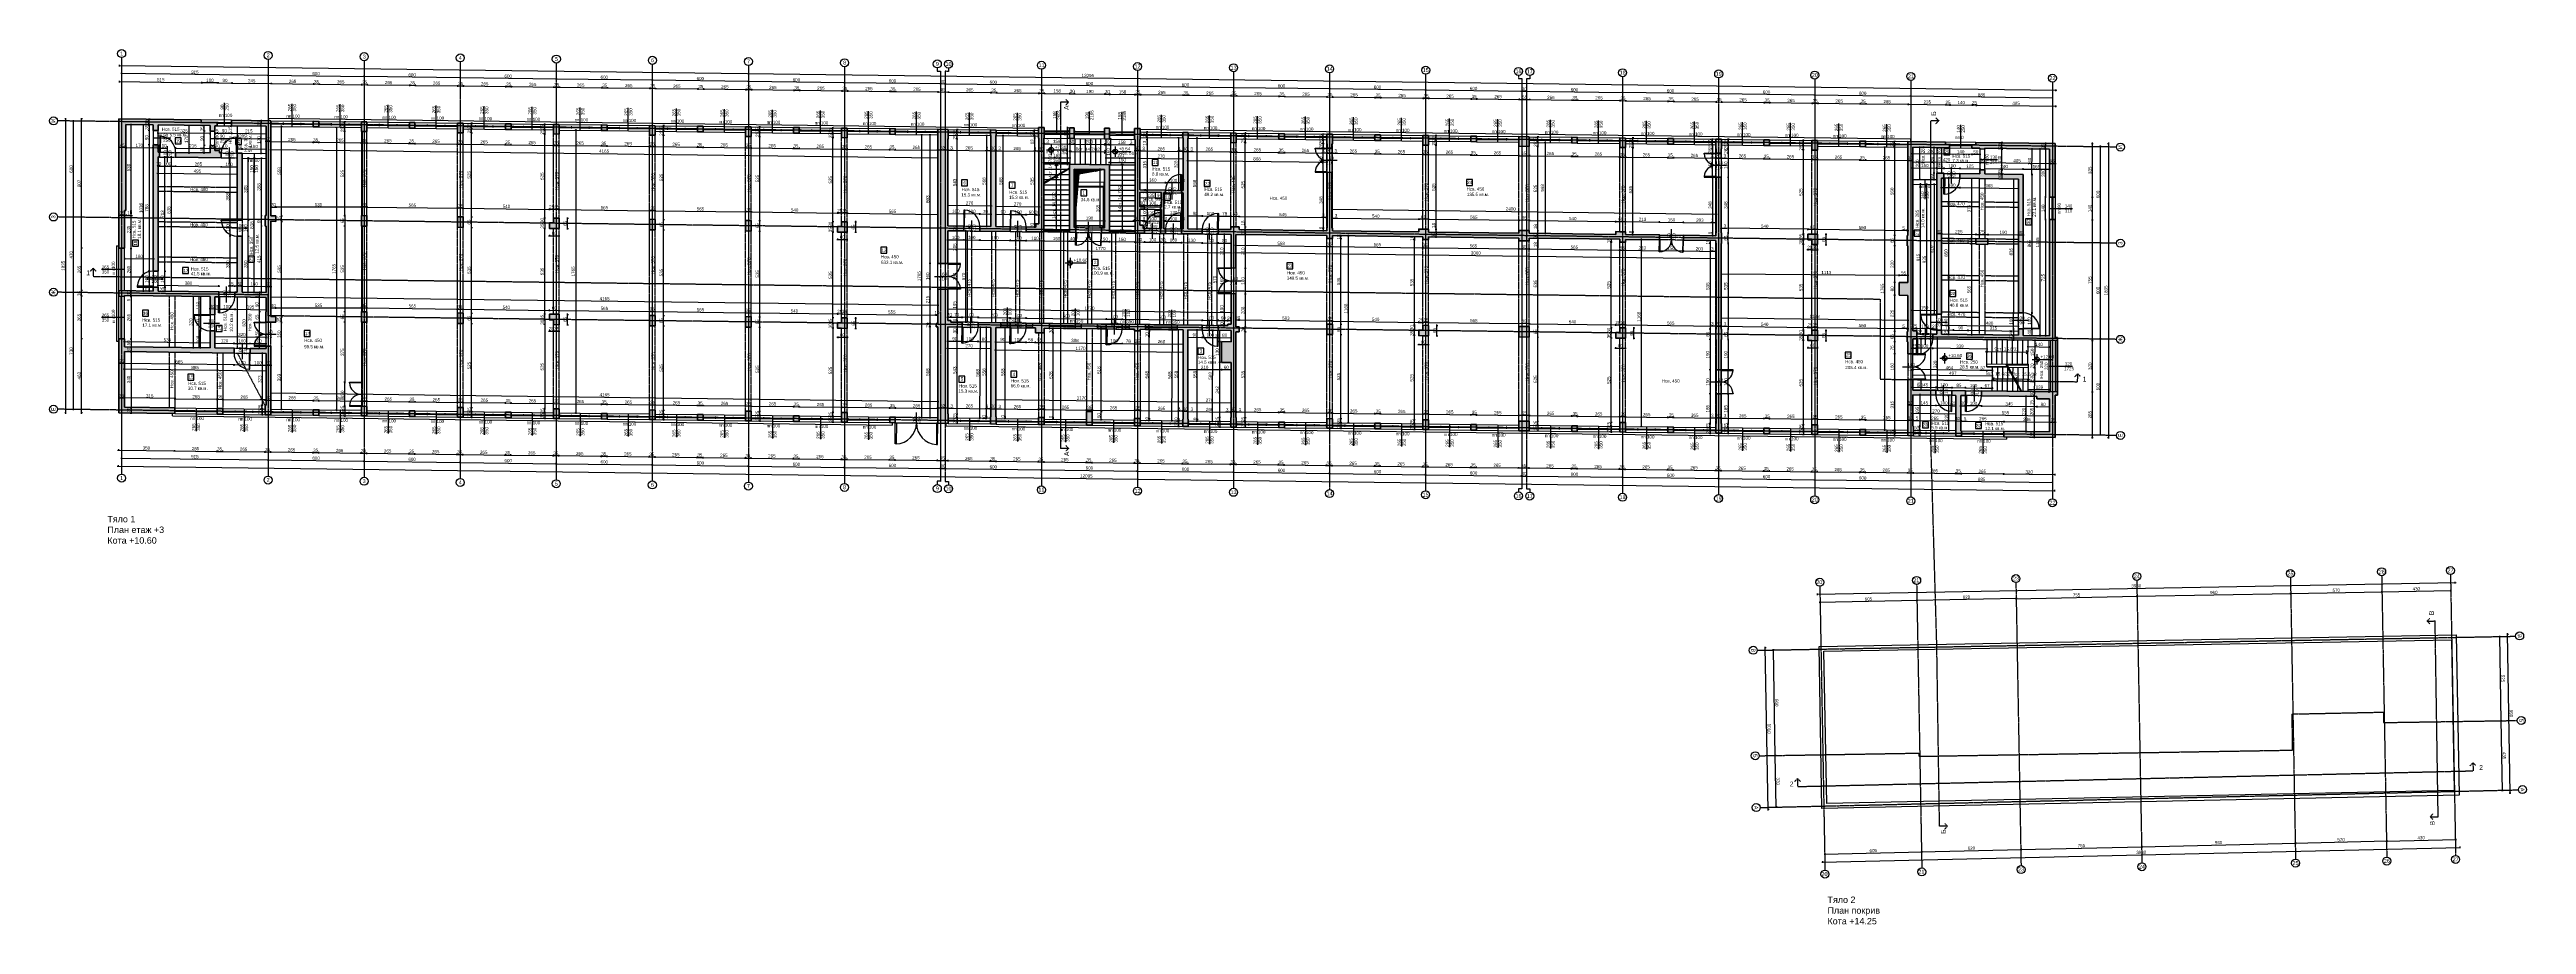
# Model space of a CAD drawing. Header units: inches. Extents: x -72385 to 39588, y -6525 to 66685.
# Drawn here: x -52750 to -37279, y 5099 to 10560 of the extents above; entities that cross this region are included whole.
import ezdxf

# ---------------------------------------------------------------- set-up
doc = ezdxf.new("R2010")
doc.units = ezdxf.units.IN
doc.header["$MEASUREMENT"] = 0
doc.linetypes.add('DashDot', pattern=[0.6, 0.4, -0.1, 0, -0.1])
doc.linetypes.add('Hidden', pattern=[0.4, 0.2, -0.2])
for name, color, linetype, lineweight in [('Врати', 251, 'Continuous', 25), ('Изгледни линии', 253, 'Continuous', 25), ('Линия на разрез', 252, 'DashDot', 25), ('Надписи Hсв', 252, 'Continuous', 25), ('Надписи врати', 252, 'Continuous', 25), ('Надписи коти външни', 252, 'Continuous', 25), ('Надписи коти вътрешни', 252, 'Continuous', 25), ('Надписи нива', 252, 'Continuous', 25), ('Надписи номера на пом.', 252, 'Continuous', 25), ('Надписи Оси', 252, 'Continuous', 25), ('Надписи площ', 252, 'Continuous', 25), ('Надписи прозорци', 252, 'Continuous', 25), ('Оси', 252, 'DashDot', 25), ('Прозорци', 251, 'Continuous', 25), ('Пунктир', 253, 'Hidden', 25), ('Разрезни линии', 7, 'Continuous', 35), ('Щрих стени', 254, 'Continuous', 25)]:
    doc.layers.add(name, color=color, linetype=linetype, lineweight=lineweight)
doc.styles.add('Arial Regular', font='arial.ttf')
doc.styles.get("Standard").update_dxf_attribs({"font": 'arial.ttf'})
doc.dimstyles.new('Annotative', dxfattribs={"dimscale": 0, "dimtxt": 20, "dimasz": 5, "dimexe": 5, "dimexo": 5, "dimgap": 5, "dimtad": 1, "dimdec": 0, "dimzin": 0, "dimdsep": 46, "dimtxsty": 'Standard', "dimblk": 'ARCHTICK', "dimcen": 5, "dimdle": 5, "dimadec": 0, "dimazin": 0, "dimtfac": 1, "dimtdec": 0, "dimtofl": 0, "dimtmove": 0, "dimatfit": 3, "dimldrblk": 'ARCHTICK', "dimfxl": 5, "dimfxlon": 1, "dimtolj": 1, "dimtzin": 0, "dimarcsym": 1})

# ---------------------------------------------------------------- blocks, each defined once
blk = doc.blocks.new('_ArchTick')
at = {"color": 0, "linetype": 'ByBlock', "const_width": 0.15}
blk.add_lwpolyline([(-0.5, -0.5), (0.5, 0.5)], dxfattribs=at)
blk = doc.blocks.new('*D729')
at = {"layer": 'Defpoints', "color": 0, "ltscale": 50, "transparency": 16777216}
for p in [(-52102, 10090), (-52128, 10055), (-52102, 10055)]:
    blk.add_point(p, dxfattribs=at)
at = {"layer": 'Надписи коти вътрешни', "color": 0, "lineweight": -2, "ltscale": 50, "transparency": 16777216}
for p, q in [((-52123, 10090), (-52133, 10090)), ((-52128, 10095), (-52128, 10050)), ((-52123, 10055), (-52133, 10055))]:
    blk.add_line(p, q, dxfattribs=at)
at = {"layer": 'Надписи коти вътрешни', "color": 0, "lineweight": -2, "ltscale": 50, "transparency": 16777216, "xscale": 5, "yscale": 5, "zscale": 5}
for p, rotation in [((-52128, 10090), 90), ((-52128, 10055), 270)]:
    blk.add_blockref('_ArchTick', p, dxfattribs=dict(at, rotation=rotation))
at = {"layer": 'Надписи коти вътрешни', "color": 0, "ltscale": 50, "transparency": 16777216, "insert": (-52143, 10075), "char_height": 20, "attachment_point": 5, "rotation": 90}
blk.add_mtext('\\A1;35', dxfattribs=at)
blk = doc.blocks.new('*D730')
at = {"layer": 'Defpoints', "color": 0, "ltscale": 50, "transparency": 16777216}
for p in [(-52128, 9965), (-52102, 10055), (-52102, 9965)]:
    blk.add_point(p, dxfattribs=at)
at = {"layer": 'Надписи коти вътрешни', "color": 0, "lineweight": -2, "ltscale": 50, "transparency": 16777216}
for p, q in [((-52128, 10060), (-52128, 9960)), ((-52123, 10055), (-52133, 10055)), ((-52123, 9965), (-52133, 9965))]:
    blk.add_line(p, q, dxfattribs=at)
at = {"layer": 'Надписи коти вътрешни', "color": 0, "lineweight": -2, "ltscale": 50, "transparency": 16777216, "xscale": 5, "yscale": 5, "zscale": 5}
for p, rotation in [((-52128, 10055), 90), ((-52128, 9965), 270)]:
    blk.add_blockref('_ArchTick', p, dxfattribs=dict(at, rotation=rotation))
at = {"layer": 'Надписи коти вътрешни', "color": 0, "ltscale": 50, "transparency": 16777216, "insert": (-52143, 10010), "char_height": 20, "attachment_point": 5, "rotation": 90}
blk.add_mtext('\\A1;90', dxfattribs=at)
blk = doc.blocks.new('*D731')
at = {"layer": 'Defpoints', "color": 0, "ltscale": 50, "transparency": 16777216}
for p in [(-52102, 9965), (-52128, 9177), (-52102, 9177)]:
    blk.add_point(p, dxfattribs=at)
at = {"layer": 'Надписи коти вътрешни', "color": 0, "lineweight": -2, "ltscale": 50, "transparency": 16777216}
for p, q in [((-52123, 9965), (-52133, 9965)), ((-52128, 9970), (-52128, 9172)), ((-52123, 9177), (-52133, 9177))]:
    blk.add_line(p, q, dxfattribs=at)
at = {"layer": 'Надписи коти вътрешни', "color": 0, "lineweight": -2, "ltscale": 50, "transparency": 16777216, "xscale": 5, "yscale": 5, "zscale": 5}
for p, rotation in [((-52128, 9965), 90), ((-52128, 9177), 270)]:
    blk.add_blockref('_ArchTick', p, dxfattribs=dict(at, rotation=rotation))
at = {"layer": 'Надписи коти вътрешни', "color": 0, "ltscale": 50, "transparency": 16777216, "insert": (-52143, 9571), "char_height": 20, "attachment_point": 5, "rotation": 90}
blk.add_mtext('\\A1;788', dxfattribs=at)
blk = doc.blocks.new('*D732')
at = {"layer": 'Defpoints', "color": 0, "ltscale": 50, "transparency": 16777216}
for p in [(-52102, 9177), (-52128, 9077), (-52102, 9077)]:
    blk.add_point(p, dxfattribs=at)
at = {"layer": 'Надписи коти вътрешни', "color": 0, "lineweight": -2, "ltscale": 50, "transparency": 16777216}
for p, q in [((-52123, 9177), (-52133, 9177)), ((-52128, 9182), (-52128, 9072)), ((-52123, 9077), (-52133, 9077))]:
    blk.add_line(p, q, dxfattribs=at)
at = {"layer": 'Надписи коти вътрешни', "color": 0, "lineweight": -2, "ltscale": 50, "transparency": 16777216, "xscale": 5, "yscale": 5, "zscale": 5}
for p, rotation in [((-52128, 9177), 90), ((-52128, 9077), 270)]:
    blk.add_blockref('_ArchTick', p, dxfattribs=dict(at, rotation=rotation))
at = {"layer": 'Надписи коти вътрешни', "color": 0, "ltscale": 50, "transparency": 16777216, "insert": (-52143, 9127), "char_height": 20, "attachment_point": 5, "rotation": 90}
blk.add_mtext('\\A1;100', dxfattribs=at)
blk = doc.blocks.new('*D733')
at = {"layer": 'Defpoints', "color": 0, "ltscale": 50, "transparency": 16777216}
for p in [(-52128, 9052), (-52102, 9077), (-52102, 9052)]:
    blk.add_point(p, dxfattribs=at)
at = {"layer": 'Надписи коти вътрешни', "color": 0, "lineweight": -2, "ltscale": 50, "transparency": 16777216}
for p, q in [((-52123, 9077), (-52133, 9077)), ((-52123, 9052), (-52133, 9052)), ((-52128, 9082), (-52128, 9047))]:
    blk.add_line(p, q, dxfattribs=at)
at = {"layer": 'Надписи коти вътрешни', "color": 0, "lineweight": -2, "ltscale": 50, "transparency": 16777216, "xscale": 5, "yscale": 5, "zscale": 5}
for p, rotation in [((-52128, 9077), 90), ((-52128, 9052), 270)]:
    blk.add_blockref('_ArchTick', p, dxfattribs=dict(at, rotation=rotation))
at = {"layer": 'Надписи коти вътрешни', "color": 0, "ltscale": 50, "transparency": 16777216, "insert": (-52143, 9065), "char_height": 20, "attachment_point": 5, "rotation": 90}
blk.add_mtext('\\A1;25', dxfattribs=at)
blk = doc.blocks.new('*D599')
at = {"layer": 'Defpoints', "color": 0, "ltscale": 50, "transparency": 16777216}
for p in [(-52282, 9319), (-52241, 9319), (-52282, 9054)]:
    blk.add_point(p, dxfattribs=at)
at = {"layer": 'Надписи коти вътрешни', "color": 0, "lineweight": -2, "ltscale": 50, "transparency": 16777216}
for p, q in [((-52246, 9319), (-52236, 9319)), ((-52241, 9049), (-52241, 9324)), ((-52246, 9054), (-52236, 9054))]:
    blk.add_line(p, q, dxfattribs=at)
at = {"layer": 'Надписи коти вътрешни', "color": 0, "lineweight": -2, "ltscale": 50, "transparency": 16777216, "xscale": 5, "yscale": 5, "zscale": 5}
for p, rotation in [((-52241, 9319), 90), ((-52241, 9054), 270)]:
    blk.add_blockref('_ArchTick', p, dxfattribs=dict(at, rotation=rotation))
at = {"layer": 'Надписи коти вътрешни', "color": 0, "ltscale": 50, "transparency": 16777216, "insert": (-52256, 9187), "char_height": 20, "attachment_point": 5, "rotation": 90}
blk.add_mtext('\\A1;265', dxfattribs=at)
blk = doc.blocks.new('*D600')
at = {"layer": 'Defpoints', "color": 0, "ltscale": 50, "transparency": 16777216}
for p in [(-52282, 9554), (-52241, 9554), (-52282, 9319)]:
    blk.add_point(p, dxfattribs=at)
at = {"layer": 'Надписи коти вътрешни', "color": 0, "lineweight": -2, "ltscale": 50, "transparency": 16777216}
for p, q in [((-52246, 9554), (-52236, 9554)), ((-52241, 9314), (-52241, 9559)), ((-52246, 9319), (-52236, 9319))]:
    blk.add_line(p, q, dxfattribs=at)
at = {"layer": 'Надписи коти вътрешни', "color": 0, "lineweight": -2, "ltscale": 50, "transparency": 16777216, "xscale": 5, "yscale": 5, "zscale": 5}
for p, rotation in [((-52241, 9554), 90), ((-52241, 9319), 270)]:
    blk.add_blockref('_ArchTick', p, dxfattribs=dict(at, rotation=rotation))
at = {"layer": 'Надписи коти вътрешни', "color": 0, "ltscale": 50, "transparency": 16777216, "insert": (-52256, 9437), "char_height": 20, "attachment_point": 5, "rotation": 90}
blk.add_mtext('\\A1;235', dxfattribs=at)
blk = doc.blocks.new('*D601')
at = {"layer": 'Defpoints', "color": 0, "ltscale": 50, "transparency": 16777216}
for p in [(-52272, 10092), (-52241, 10092), (-52272, 9554)]:
    blk.add_point(p, dxfattribs=at)
at = {"layer": 'Надписи коти вътрешни', "color": 0, "lineweight": -2, "ltscale": 50, "transparency": 16777216}
for p, q in [((-52246, 10092), (-52236, 10092)), ((-52241, 9549), (-52241, 10097)), ((-52246, 9554), (-52236, 9554))]:
    blk.add_line(p, q, dxfattribs=at)
at = {"layer": 'Надписи коти вътрешни', "color": 0, "lineweight": -2, "ltscale": 50, "transparency": 16777216, "xscale": 5, "yscale": 5, "zscale": 5}
for p, rotation in [((-52241, 10092), 90), ((-52241, 9554), 270)]:
    blk.add_blockref('_ArchTick', p, dxfattribs=dict(at, rotation=rotation))
at = {"layer": 'Надписи коти вътрешни', "color": 0, "ltscale": 50, "transparency": 16777216, "insert": (-52256, 9823), "char_height": 20, "attachment_point": 5, "rotation": 90}
blk.add_mtext('\\A1;538', dxfattribs=at)
blk = doc.blocks.new('*D602')
at = {"layer": 'Defpoints', "color": 0, "ltscale": 50, "transparency": 16777216}
for p in [(-52282, 9554), (-52272, 9554), (-52272, 9525)]:
    blk.add_point(p, dxfattribs=at)
at = {"layer": 'Надписи коти вътрешни', "color": 0, "lineweight": -2, "ltscale": 50, "transparency": 16777216}
for p, q in [((-52287, 9525), (-52272, 9525)), ((-52282, 9530), (-52282, 9520)), ((-52272, 9530), (-52272, 9520)), ((-52272, 9525), (-52231, 9525))]:
    blk.add_line(p, q, dxfattribs=at)
at = {"layer": 'Надписи коти вътрешни', "color": 0, "lineweight": -2, "ltscale": 50, "transparency": 16777216, "xscale": 5, "yscale": 5, "zscale": 5, "rotation": 180}
blk.add_blockref('_ArchTick', (-52282, 9525), dxfattribs=at)
at = {"layer": 'Надписи коти вътрешни', "color": 0, "lineweight": -2, "ltscale": 50, "transparency": 16777216, "xscale": 5, "yscale": 5, "zscale": 5}
blk.add_blockref('_ArchTick', (-52272, 9525), dxfattribs=at)
at = {"layer": 'Надписи коти вътрешни', "color": 0, "ltscale": 50, "transparency": 16777216, "insert": (-52249, 9540), "char_height": 20, "attachment_point": 5}
blk.add_mtext('\\A1;10', dxfattribs=at)
blk = doc.blocks.new('*D603')
at = {"layer": 'Defpoints', "color": 0, "ltscale": 50, "transparency": 16777216}
for p in [(-52100, 9253), (-52282, 9054), (-52102, 9052)]:
    blk.add_point(p, dxfattribs=at)
at = {"layer": 'Надписи коти вътрешни', "color": 0, "lineweight": -2, "ltscale": 50, "transparency": 16777216}
for p, q in [((-52285, 9255), (-52095, 9253)), ((-52280, 9250), (-52280, 9260)), ((-52100, 9248), (-52100, 9258))]:
    blk.add_line(p, q, dxfattribs=at)
at = {"layer": 'Надписи коти вътрешни', "color": 0, "lineweight": -2, "ltscale": 50, "transparency": 16777216, "xscale": 5, "yscale": 5, "zscale": 5}
for p, rotation in [((-52280, 9255), 179.2706286525501), ((-52100, 9253), 359.2706286525501)]:
    blk.add_blockref('_ArchTick', p, dxfattribs=dict(at, rotation=rotation))
at = {"layer": 'Надписи коти вътрешни', "color": 0, "ltscale": 50, "transparency": 16777216, "insert": (-52190, 9269), "char_height": 20, "attachment_point": 5, "rotation": 359.2706}
blk.add_mtext('\\A1;180', dxfattribs=at)
blk = doc.blocks.new('*D7858')
at = {"layer": 'Defpoints', "color": 0, "ltscale": 50, "transparency": 16777216}
for p in [(-52272, 10092), (-52102, 10090), (-52104, 9946)]:
    blk.add_point(p, dxfattribs=at)
at = {"layer": 'Надписи коти вътрешни', "color": 0, "lineweight": -2, "ltscale": 50, "transparency": 16777216}
for p, q in [((-52279, 9948), (-52099, 9946)), ((-52274, 9953), (-52274, 9943)), ((-52104, 9951), (-52104, 9941))]:
    blk.add_line(p, q, dxfattribs=at)
at = {"layer": 'Надписи коти вътрешни', "color": 0, "lineweight": -2, "ltscale": 50, "transparency": 16777216, "xscale": 5, "yscale": 5, "zscale": 5}
for p, rotation in [((-52274, 9948), 179.2706286525475), ((-52104, 9946), 359.2706286525474)]:
    blk.add_blockref('_ArchTick', p, dxfattribs=dict(at, rotation=rotation))
at = {"layer": 'Надписи коти вътрешни', "color": 0, "ltscale": 50, "transparency": 16777216, "insert": (-52189, 9962), "char_height": 20, "attachment_point": 5, "rotation": 359.2706}
blk.add_mtext('\\A1;170', dxfattribs=at)
blk = doc.blocks.new('*D593')
at = {"layer": 'Defpoints', "color": 0, "ltscale": 50, "transparency": 16777216}
for p in [(-52163, 10090), (-52102, 10090), (-52102, 9052)]:
    blk.add_point(p, dxfattribs=at)
at = {"layer": 'Надписи коти вътрешни', "color": 0, "lineweight": -2, "ltscale": 50, "transparency": 16777216}
for p, q in [((-52158, 10090), (-52168, 10090)), ((-52163, 9047), (-52163, 10095)), ((-52158, 9052), (-52168, 9052))]:
    blk.add_line(p, q, dxfattribs=at)
at = {"layer": 'Надписи коти вътрешни', "color": 0, "lineweight": -2, "ltscale": 50, "transparency": 16777216, "xscale": 5, "yscale": 5, "zscale": 5}
for p, rotation in [((-52163, 10090), 90), ((-52163, 9052), 270)]:
    blk.add_blockref('_ArchTick', p, dxfattribs=dict(at, rotation=rotation))
at = {"layer": 'Надписи коти вътрешни', "color": 0, "ltscale": 50, "transparency": 16777216, "insert": (-52178, 9571), "char_height": 20, "attachment_point": 5, "rotation": 90}
blk.add_mtext('\\A1;1038', dxfattribs=at)
blk = doc.blocks.new('*D594')
at = {"layer": 'Defpoints', "color": 0, "ltscale": 50, "transparency": 16777216}
for p in [(-52072, 9077), (-52072, 9052), (-52029, 9052)]:
    blk.add_point(p, dxfattribs=at)
at = {"layer": 'Надписи коти вътрешни', "color": 0, "lineweight": -2, "ltscale": 50, "transparency": 16777216}
for p, q in [((-52034, 9077), (-52024, 9077)), ((-52034, 9052), (-52024, 9052)), ((-52029, 9082), (-52029, 9047))]:
    blk.add_line(p, q, dxfattribs=at)
at = {"layer": 'Надписи коти вътрешни', "color": 0, "lineweight": -2, "ltscale": 50, "transparency": 16777216, "xscale": 5, "yscale": 5, "zscale": 5}
for p, rotation in [((-52029, 9077), 90), ((-52029, 9052), 270)]:
    blk.add_blockref('_ArchTick', p, dxfattribs=dict(at, rotation=rotation))
at = {"layer": 'Надписи коти вътрешни', "color": 0, "ltscale": 50, "transparency": 16777216, "insert": (-52045, 9064), "char_height": 20, "attachment_point": 5, "rotation": 90}
blk.add_mtext('\\A1;25', dxfattribs=at)
blk = doc.blocks.new('*D595')
at = {"layer": 'Defpoints', "color": 0, "ltscale": 50, "transparency": 16777216}
for p in [(-52072, 9177), (-52029, 9177), (-52072, 9077)]:
    blk.add_point(p, dxfattribs=at)
at = {"layer": 'Надписи коти вътрешни', "color": 0, "lineweight": -2, "ltscale": 50, "transparency": 16777216}
for p, q in [((-52034, 9177), (-52024, 9177)), ((-52029, 9072), (-52029, 9182)), ((-52034, 9077), (-52024, 9077))]:
    blk.add_line(p, q, dxfattribs=at)
at = {"layer": 'Надписи коти вътрешни', "color": 0, "lineweight": -2, "ltscale": 50, "transparency": 16777216, "xscale": 5, "yscale": 5, "zscale": 5}
for p, rotation in [((-52029, 9177), 90), ((-52029, 9077), 270)]:
    blk.add_blockref('_ArchTick', p, dxfattribs=dict(at, rotation=rotation))
at = {"layer": 'Надписи коти вътрешни', "color": 0, "ltscale": 50, "transparency": 16777216, "insert": (-52045, 9127), "char_height": 20, "attachment_point": 5, "rotation": 90}
blk.add_mtext('\\A1;100', dxfattribs=at)
blk = doc.blocks.new('*D596')
at = {"layer": 'Defpoints', "color": 0, "ltscale": 50, "transparency": 16777216}
for p in [(-52072, 9889), (-52029, 9889), (-52072, 9177)]:
    blk.add_point(p, dxfattribs=at)
at = {"layer": 'Надписи коти вътрешни', "color": 0, "lineweight": -2, "ltscale": 50, "transparency": 16777216}
for p, q in [((-52034, 9889), (-52024, 9889)), ((-52029, 9172), (-52029, 9894)), ((-52034, 9177), (-52024, 9177))]:
    blk.add_line(p, q, dxfattribs=at)
at = {"layer": 'Надписи коти вътрешни', "color": 0, "lineweight": -2, "ltscale": 50, "transparency": 16777216, "xscale": 5, "yscale": 5, "zscale": 5}
for p, rotation in [((-52029, 9889), 90), ((-52029, 9177), 270)]:
    blk.add_blockref('_ArchTick', p, dxfattribs=dict(at, rotation=rotation))
at = {"layer": 'Надписи коти вътрешни', "color": 0, "ltscale": 50, "transparency": 16777216, "insert": (-52045, 9533), "char_height": 20, "attachment_point": 5, "rotation": 90}
blk.add_mtext('\\A1;713', dxfattribs=at)
blk = doc.blocks.new('*D597')
at = {"layer": 'Defpoints', "color": 0, "ltscale": 50, "transparency": 16777216}
for p in [(-51622, 9396), (-51577, 9396), (-51577, 9045)]:
    blk.add_point(p, dxfattribs=at)
at = {"layer": 'Надписи коти вътрешни', "color": 0, "lineweight": -2, "ltscale": 50, "transparency": 16777216}
for p, q in [((-51617, 9396), (-51627, 9396)), ((-51622, 9040), (-51622, 9401)), ((-51617, 9045), (-51627, 9045))]:
    blk.add_line(p, q, dxfattribs=at)
at = {"layer": 'Надписи коти вътрешни', "color": 0, "lineweight": -2, "ltscale": 50, "transparency": 16777216, "xscale": 5, "yscale": 5, "zscale": 5}
for p, rotation in [((-51622, 9396), 90), ((-51622, 9045), 270)]:
    blk.add_blockref('_ArchTick', p, dxfattribs=dict(at, rotation=rotation))
at = {"layer": 'Надписи коти вътрешни', "color": 0, "ltscale": 50, "transparency": 16777216, "insert": (-51637, 9220), "char_height": 20, "attachment_point": 5, "rotation": 90}
blk.add_mtext('\\A1;350', dxfattribs=at)
blk = doc.blocks.new('*D598')
at = {"layer": 'Defpoints', "color": 0, "ltscale": 50, "transparency": 16777216}
for p in [(-51622, 9496), (-51577, 9496), (-51577, 9396)]:
    blk.add_point(p, dxfattribs=at)
at = {"layer": 'Надписи коти вътрешни', "color": 0, "lineweight": -2, "ltscale": 50, "transparency": 16777216}
for p, q in [((-51617, 9496), (-51627, 9496)), ((-51622, 9391), (-51622, 9501)), ((-51617, 9396), (-51627, 9396))]:
    blk.add_line(p, q, dxfattribs=at)
at = {"layer": 'Надписи коти вътрешни', "color": 0, "lineweight": -2, "ltscale": 50, "transparency": 16777216, "xscale": 5, "yscale": 5, "zscale": 5}
for p, rotation in [((-51622, 9496), 90), ((-51622, 9396), 270)]:
    blk.add_blockref('_ArchTick', p, dxfattribs=dict(at, rotation=rotation))
at = {"layer": 'Надписи коти вътрешни', "color": 0, "ltscale": 50, "transparency": 16777216, "insert": (-51637, 9446), "char_height": 20, "attachment_point": 5, "rotation": 90}
blk.add_mtext('\\A1;100', dxfattribs=at)
blk = doc.blocks.new('*D8257')
at = {"layer": 'Defpoints', "color": 0, "ltscale": 50, "transparency": 16777216}
for p in [(-51622, 9883), (-51577, 9883), (-51577, 9496)]:
    blk.add_point(p, dxfattribs=at)
at = {"layer": 'Надписи коти вътрешни', "color": 0, "lineweight": -2, "ltscale": 50, "transparency": 16777216}
for p, q in [((-51617, 9883), (-51627, 9883)), ((-51622, 9491), (-51622, 9888)), ((-51617, 9496), (-51627, 9496))]:
    blk.add_line(p, q, dxfattribs=at)
at = {"layer": 'Надписи коти вътрешни', "color": 0, "lineweight": -2, "ltscale": 50, "transparency": 16777216, "xscale": 5, "yscale": 5, "zscale": 5}
for p, rotation in [((-51622, 9883), 90), ((-51622, 9496), 270)]:
    blk.add_blockref('_ArchTick', p, dxfattribs=dict(at, rotation=rotation))
at = {"layer": 'Надписи коти вътрешни', "color": 0, "ltscale": 50, "transparency": 16777216, "insert": (-51637, 9641), "char_height": 20, "attachment_point": 5, "rotation": 90}
blk.add_mtext('\\A1;388', dxfattribs=at)
blk = doc.blocks.new('*D734')
at = {"layer": 'Defpoints', "color": 0, "ltscale": 50, "transparency": 16777216}
for p in [(-52072, 9889), (-52062, 9889), (-52062, 9833)]:
    blk.add_point(p, dxfattribs=at)
at = {"layer": 'Надписи коти вътрешни', "color": 0, "lineweight": -2, "ltscale": 50, "transparency": 16777216}
for p, q in [((-52072, 9833), (-52077, 9833)), ((-52072, 9838), (-52072, 9828)), ((-52062, 9838), (-52062, 9828)), ((-52062, 9833), (-52057, 9833))]:
    blk.add_line(p, q, dxfattribs=at)
at = {"layer": 'Надписи коти вътрешни', "color": 0, "lineweight": -2, "ltscale": 50, "transparency": 16777216, "xscale": 5, "yscale": 5, "zscale": 5}
blk.add_blockref('_ArchTick', (-52072, 9833), dxfattribs=at)
at = {"layer": 'Надписи коти вътрешни', "color": 0, "lineweight": -2, "ltscale": 50, "transparency": 16777216, "xscale": 5, "yscale": 5, "zscale": 5, "rotation": 180}
blk.add_blockref('_ArchTick', (-52062, 9833), dxfattribs=at)
at = {"layer": 'Надписи коти вътрешни', "color": 0, "ltscale": 50, "transparency": 16777216, "insert": (-52067, 9848), "char_height": 20, "attachment_point": 5}
blk.add_mtext('\\A1;10', dxfattribs=at)
blk = doc.blocks.new('*D735')
at = {"layer": 'Defpoints', "color": 0, "ltscale": 50, "transparency": 16777216}
for p in [(-52062, 9889), (-51963, 9832), (-51962, 9888)]:
    blk.add_point(p, dxfattribs=at)
at = {"layer": 'Надписи коти вътрешни', "color": 0, "lineweight": -2, "ltscale": 50, "transparency": 16777216}
for p, q in [((-52068, 9833), (-51958, 9832)), ((-52063, 9838), (-52063, 9828)), ((-51963, 9837), (-51963, 9827))]:
    blk.add_line(p, q, dxfattribs=at)
at = {"layer": 'Надписи коти вътрешни', "color": 0, "lineweight": -2, "ltscale": 50, "transparency": 16777216, "xscale": 5, "yscale": 5, "zscale": 5}
for p, rotation in [((-52063, 9833), 179.2706286525444), ((-51963, 9832), 359.2706286525444)]:
    blk.add_blockref('_ArchTick', p, dxfattribs=dict(at, rotation=rotation))
at = {"layer": 'Надписи коти вътрешни', "color": 0, "ltscale": 50, "transparency": 16777216, "insert": (-52013, 9847), "char_height": 20, "attachment_point": 5, "rotation": 359.2706}
blk.add_mtext('\\A1;100', dxfattribs=at)
blk = doc.blocks.new('*D736')
at = {"layer": 'Defpoints', "color": 0, "ltscale": 50, "transparency": 16777216}
for p in [(-51962, 9888), (-51678, 9828), (-51677, 9884)]:
    blk.add_point(p, dxfattribs=at)
at = {"layer": 'Надписи коти вътрешни', "color": 0, "lineweight": -2, "ltscale": 50, "transparency": 16777216}
for p, q in [((-51968, 9832), (-51673, 9828)), ((-51963, 9837), (-51963, 9827)), ((-51678, 9833), (-51678, 9823))]:
    blk.add_line(p, q, dxfattribs=at)
at = {"layer": 'Надписи коти вътрешни', "color": 0, "lineweight": -2, "ltscale": 50, "transparency": 16777216, "xscale": 5, "yscale": 5, "zscale": 5}
for p, rotation in [((-51963, 9832), 179.2706286525477), ((-51678, 9828), 359.2706286525477)]:
    blk.add_blockref('_ArchTick', p, dxfattribs=dict(at, rotation=rotation))
at = {"layer": 'Надписи коти вътрешни', "color": 0, "ltscale": 50, "transparency": 16777216, "insert": (-51820, 9845), "char_height": 20, "attachment_point": 5, "rotation": 359.2706}
blk.add_mtext('\\A1;285', dxfattribs=at)
blk = doc.blocks.new('*D737')
at = {"layer": 'Defpoints', "color": 0, "ltscale": 50, "transparency": 16777216}
for p in [(-51677, 9884), (-51578, 9827), (-51577, 9883)]:
    blk.add_point(p, dxfattribs=at)
at = {"layer": 'Надписи коти вътрешни', "color": 0, "lineweight": -2, "ltscale": 50, "transparency": 16777216}
for p, q in [((-51683, 9828), (-51573, 9827)), ((-51678, 9833), (-51678, 9823)), ((-51578, 9832), (-51578, 9822))]:
    blk.add_line(p, q, dxfattribs=at)
at = {"layer": 'Надписи коти вътрешни', "color": 0, "lineweight": -2, "ltscale": 50, "transparency": 16777216, "xscale": 5, "yscale": 5, "zscale": 5}
for p, rotation in [((-51678, 9828), 179.2706286525463), ((-51578, 9827), 359.2706286525463)]:
    blk.add_blockref('_ArchTick', p, dxfattribs=dict(at, rotation=rotation))
at = {"layer": 'Надписи коти вътрешни', "color": 0, "ltscale": 50, "transparency": 16777216, "insert": (-51628, 9843), "char_height": 20, "attachment_point": 5, "rotation": 359.2706}
blk.add_mtext('\\A1;100', dxfattribs=at)
blk = doc.blocks.new('*D738')
at = {"layer": 'Defpoints', "color": 0, "ltscale": 50, "transparency": 16777216}
for p in [(-52072, 9889), (-51579, 9783), (-51577, 9883)]:
    blk.add_point(p, dxfattribs=at)
at = {"layer": 'Надписи коти вътрешни', "color": 0, "lineweight": -2, "ltscale": 50, "transparency": 16777216}
for p, q in [((-52079, 9789), (-51574, 9783)), ((-52074, 9794), (-52074, 9784)), ((-51579, 9788), (-51579, 9778))]:
    blk.add_line(p, q, dxfattribs=at)
at = {"layer": 'Надписи коти вътрешни', "color": 0, "lineweight": -2, "ltscale": 50, "transparency": 16777216, "xscale": 5, "yscale": 5, "zscale": 5}
for p, rotation in [((-52074, 9789), 179.2706286525475), ((-51579, 9783), 359.2706286525475)]:
    blk.add_blockref('_ArchTick', p, dxfattribs=dict(at, rotation=rotation))
at = {"layer": 'Надписи коти вътрешни', "color": 0, "ltscale": 50, "transparency": 16777216, "insert": (-51826, 9801), "char_height": 20, "attachment_point": 5, "rotation": 359.2706}
blk.add_mtext('\\A1;495', dxfattribs=at)
blk = doc.blocks.new('*D8256')
at = {"layer": 'Defpoints', "color": 0, "ltscale": 50, "transparency": 16777216}
for p in [(-52072, 9889), (-51989, 9889), (-52072, 9052)]:
    blk.add_point(p, dxfattribs=at)
at = {"layer": 'Надписи коти вътрешни', "color": 0, "lineweight": -2, "ltscale": 50, "transparency": 16777216}
for p, q in [((-51994, 9889), (-51984, 9889)), ((-51989, 9047), (-51989, 9894)), ((-51994, 9052), (-51984, 9052))]:
    blk.add_line(p, q, dxfattribs=at)
at = {"layer": 'Надписи коти вътрешни', "color": 0, "lineweight": -2, "ltscale": 50, "transparency": 16777216, "xscale": 5, "yscale": 5, "zscale": 5}
for p, rotation in [((-51989, 9889), 90), ((-51989, 9052), 270)]:
    blk.add_blockref('_ArchTick', p, dxfattribs=dict(at, rotation=rotation))
at = {"layer": 'Надписи коти вътрешни', "color": 0, "ltscale": 50, "transparency": 16777216, "insert": (-52004, 9558), "char_height": 20, "attachment_point": 5, "rotation": 90}
blk.add_mtext('\\A1;838', dxfattribs=at)
blk = doc.blocks.new('*D739')
at = {"layer": 'Defpoints', "color": 0, "ltscale": 50, "transparency": 16777216}
for p in [(-52072, 9052), (-51692, 9084), (-51692, 9047)]:
    blk.add_point(p, dxfattribs=at)
at = {"layer": 'Надписи коти вътрешни', "color": 0, "lineweight": -2, "ltscale": 50, "transparency": 16777216}
for p, q in [((-52077, 9089), (-51687, 9084)), ((-52072, 9084), (-52072, 9094)), ((-51692, 9079), (-51692, 9089))]:
    blk.add_line(p, q, dxfattribs=at)
at = {"layer": 'Надписи коти вътрешни', "color": 0, "lineweight": -2, "ltscale": 50, "transparency": 16777216, "xscale": 5, "yscale": 5, "zscale": 5}
for p, rotation in [((-52072, 9089), 179.2706286525495), ((-51692, 9084), 359.2706286525495)]:
    blk.add_blockref('_ArchTick', p, dxfattribs=dict(at, rotation=rotation))
at = {"layer": 'Надписи коти вътрешни', "color": 0, "ltscale": 50, "transparency": 16777216, "insert": (-51882, 9102), "char_height": 20, "attachment_point": 5, "rotation": 359.2706}
blk.add_mtext('\\A1;380', dxfattribs=at)
blk = doc.blocks.new('*D7851')
at = {"layer": 'Defpoints', "color": 0, "ltscale": 50, "transparency": 16777216}
for p in [(-51592, 9083), (-51592, 9046), (-51577, 9045)]:
    blk.add_point(p, dxfattribs=at)
at = {"layer": 'Надписи коти вътрешни', "color": 0, "lineweight": -2, "ltscale": 50, "transparency": 16777216}
for p, q in [((-51592, 9083), (-51634, 9083)), ((-51592, 9078), (-51592, 9088)), ((-51572, 9083), (-51592, 9083)), ((-51577, 9078), (-51577, 9088))]:
    blk.add_line(p, q, dxfattribs=at)
at = {"layer": 'Надписи коти вътрешни', "color": 0, "lineweight": -2, "ltscale": 50, "transparency": 16777216, "xscale": 5, "yscale": 5, "zscale": 5, "rotation": 180}
blk.add_blockref('_ArchTick', (-51592, 9083), dxfattribs=at)
at = {"layer": 'Надписи коти вътрешни', "color": 0, "lineweight": -2, "ltscale": 50, "transparency": 16777216, "xscale": 5, "yscale": 5, "zscale": 5}
blk.add_blockref('_ArchTick', (-51577, 9083), dxfattribs=at)
at = {"layer": 'Надписи коти вътрешни', "color": 0, "ltscale": 50, "transparency": 16777216, "insert": (-51616, 9098), "char_height": 20, "attachment_point": 5}
blk.add_mtext('\\A1;15', dxfattribs=at)
blk = doc.blocks.new('*D7852')
at = {"layer": 'Defpoints', "color": 0, "ltscale": 50, "transparency": 16777216}
for p in [(-51547, 9045), (-51397, 9081), (-51397, 9043)]:
    blk.add_point(p, dxfattribs=at)
at = {"layer": 'Надписи коти вътрешни', "color": 0, "lineweight": -2, "ltscale": 50, "transparency": 16777216}
for p, q in [((-51552, 9083), (-51392, 9081)), ((-51547, 9078), (-51547, 9088)), ((-51397, 9076), (-51397, 9086))]:
    blk.add_line(p, q, dxfattribs=at)
at = {"layer": 'Надписи коти вътрешни', "color": 0, "lineweight": -2, "ltscale": 50, "transparency": 16777216, "xscale": 5, "yscale": 5, "zscale": 5}
for p, rotation in [((-51547, 9083), 179.2706286525448), ((-51397, 9081), 359.2706286525448)]:
    blk.add_blockref('_ArchTick', p, dxfattribs=dict(at, rotation=rotation))
at = {"layer": 'Надписи коти вътрешни', "color": 0, "ltscale": 50, "transparency": 16777216, "insert": (-51472, 9097), "char_height": 20, "attachment_point": 5, "rotation": 359.2706}
blk.add_mtext('\\A1;150', dxfattribs=at)
blk = doc.blocks.new('*D740')
at = {"layer": 'Defpoints', "color": 0, "ltscale": 50, "transparency": 16777216}
for p in [(-51426, 9458), (-51397, 9458), (-51397, 9043)]:
    blk.add_point(p, dxfattribs=at)
at = {"layer": 'Надписи коти вътрешни', "color": 0, "lineweight": -2, "ltscale": 50, "transparency": 16777216}
for p, q in [((-51421, 9458), (-51431, 9458)), ((-51426, 9038), (-51426, 9463)), ((-51421, 9043), (-51431, 9043))]:
    blk.add_line(p, q, dxfattribs=at)
at = {"layer": 'Надписи коти вътрешни', "color": 0, "lineweight": -2, "ltscale": 50, "transparency": 16777216, "xscale": 5, "yscale": 5, "zscale": 5}
for p, rotation in [((-51426, 9458), 90), ((-51426, 9043), 270)]:
    blk.add_blockref('_ArchTick', p, dxfattribs=dict(at, rotation=rotation))
at = {"layer": 'Надписи коти вътрешни', "color": 0, "ltscale": 50, "transparency": 16777216, "insert": (-51442, 9251), "char_height": 20, "attachment_point": 5, "rotation": 90}
blk.add_mtext('\\A1;415', dxfattribs=at)
blk = doc.blocks.new('*D741')
at = {"layer": 'Defpoints', "color": 0, "ltscale": 50, "transparency": 16777216}
for p in [(-51426, 9523), (-51402, 9523), (-51402, 9458)]:
    blk.add_point(p, dxfattribs=at)
at = {"layer": 'Надписи коти вътрешни', "color": 0, "lineweight": -2, "ltscale": 50, "transparency": 16777216}
for p, q in [((-51421, 9523), (-51431, 9523)), ((-51421, 9458), (-51431, 9458)), ((-51426, 9453), (-51426, 9528))]:
    blk.add_line(p, q, dxfattribs=at)
at = {"layer": 'Надписи коти вътрешни', "color": 0, "lineweight": -2, "ltscale": 50, "transparency": 16777216, "xscale": 5, "yscale": 5, "zscale": 5}
for p, rotation in [((-51426, 9523), 90), ((-51426, 9458), 270)]:
    blk.add_blockref('_ArchTick', p, dxfattribs=dict(at, rotation=rotation))
at = {"layer": 'Надписи коти вътрешни', "color": 0, "ltscale": 50, "transparency": 16777216, "insert": (-51442, 9491), "char_height": 20, "attachment_point": 5, "rotation": 90}
blk.add_mtext('\\A1;65', dxfattribs=at)
blk = doc.blocks.new('*D695')
at = {"layer": 'Defpoints', "color": 0, "ltscale": 50, "transparency": 16777216}
for p in [(-51426, 9881), (-51397, 9881), (-51397, 9523)]:
    blk.add_point(p, dxfattribs=at)
at = {"layer": 'Надписи коти вътрешни', "color": 0, "lineweight": -2, "ltscale": 50, "transparency": 16777216}
for p, q in [((-51421, 9881), (-51431, 9881)), ((-51426, 9518), (-51426, 9886)), ((-51421, 9523), (-51431, 9523))]:
    blk.add_line(p, q, dxfattribs=at)
at = {"layer": 'Надписи коти вътрешни', "color": 0, "lineweight": -2, "ltscale": 50, "transparency": 16777216, "xscale": 5, "yscale": 5, "zscale": 5}
for p, rotation in [((-51426, 9881), 90), ((-51426, 9523), 270)]:
    blk.add_blockref('_ArchTick', p, dxfattribs=dict(at, rotation=rotation))
at = {"layer": 'Надписи коти вътрешни', "color": 0, "ltscale": 50, "transparency": 16777216, "insert": (-51442, 9702), "char_height": 20, "attachment_point": 5, "rotation": 90}
blk.add_mtext('\\A1;358', dxfattribs=at)
blk = doc.blocks.new('*D696')
at = {"layer": 'Defpoints', "color": 0, "ltscale": 50, "transparency": 16777216}
for p in [(-51427, 10081), (-51397, 10081), (-51397, 9911)]:
    blk.add_point(p, dxfattribs=at)
at = {"layer": 'Надписи коти вътрешни', "color": 0, "lineweight": -2, "ltscale": 50, "transparency": 16777216}
for p, q in [((-51422, 10081), (-51432, 10081)), ((-51427, 9906), (-51427, 10086)), ((-51422, 9911), (-51432, 9911))]:
    blk.add_line(p, q, dxfattribs=at)
at = {"layer": 'Надписи коти вътрешни', "color": 0, "lineweight": -2, "ltscale": 50, "transparency": 16777216, "xscale": 5, "yscale": 5, "zscale": 5}
for p, rotation in [((-51427, 10081), 90), ((-51427, 9911), 270)]:
    blk.add_blockref('_ArchTick', p, dxfattribs=dict(at, rotation=rotation))
at = {"layer": 'Надписи коти вътрешни', "color": 0, "ltscale": 50, "transparency": 16777216, "insert": (-51442, 9996), "char_height": 20, "attachment_point": 5, "rotation": 90}
blk.add_mtext('\\A1;170', dxfattribs=at)
blk = doc.blocks.new('*D697')
at = {"layer": 'Defpoints', "color": 0, "ltscale": 50, "transparency": 16777216}
for p in [(-51717, 9914), (-51687, 9942), (-51687, 9914)]:
    blk.add_point(p, dxfattribs=at)
at = {"layer": 'Надписи коти вътрешни', "color": 0, "lineweight": -2, "ltscale": 50, "transparency": 16777216}
for p, q in [((-51722, 9942), (-51682, 9942)), ((-51717, 9937), (-51717, 9947)), ((-51687, 9937), (-51687, 9947))]:
    blk.add_line(p, q, dxfattribs=at)
at = {"layer": 'Надписи коти вътрешни', "color": 0, "lineweight": -2, "ltscale": 50, "transparency": 16777216, "xscale": 5, "yscale": 5, "zscale": 5}
for p, rotation in [((-51717, 9942), 179.2706286525463), ((-51687, 9942), 359.2706286525462)]:
    blk.add_blockref('_ArchTick', p, dxfattribs=dict(at, rotation=rotation))
at = {"layer": 'Надписи коти вътрешни', "color": 0, "ltscale": 50, "transparency": 16777216, "insert": (-51702, 9957), "char_height": 20, "attachment_point": 5, "rotation": 359.2706}
blk.add_mtext('\\A1;30', dxfattribs=at)
blk = doc.blocks.new('*D7853')
at = {"layer": 'Defpoints', "color": 0, "ltscale": 50, "transparency": 16777216}
for p in [(-51677, 9942), (-51687, 9899), (-51677, 9899)]:
    blk.add_point(p, dxfattribs=at)
at = {"layer": 'Надписи коти вътрешни', "color": 0, "lineweight": -2, "ltscale": 50, "transparency": 16777216}
for p, q in [((-51692, 9942), (-51677, 9942)), ((-51687, 9937), (-51687, 9947)), ((-51677, 9937), (-51677, 9947)), ((-51677, 9942), (-51636, 9942))]:
    blk.add_line(p, q, dxfattribs=at)
at = {"layer": 'Надписи коти вътрешни', "color": 0, "lineweight": -2, "ltscale": 50, "transparency": 16777216, "xscale": 5, "yscale": 5, "zscale": 5, "rotation": 180}
blk.add_blockref('_ArchTick', (-51687, 9942), dxfattribs=at)
at = {"layer": 'Надписи коти вътрешни', "color": 0, "lineweight": -2, "ltscale": 50, "transparency": 16777216, "xscale": 5, "yscale": 5, "zscale": 5}
blk.add_blockref('_ArchTick', (-51677, 9942), dxfattribs=at)
at = {"layer": 'Надписи коти вътрешни', "color": 0, "ltscale": 50, "transparency": 16777216, "insert": (-51654, 9957), "char_height": 20, "attachment_point": 5}
blk.add_mtext('\\A1;10', dxfattribs=at)
blk = doc.blocks.new('*D698')
at = {"layer": 'Defpoints', "color": 0, "ltscale": 50, "transparency": 16777216}
for p in [(-51547, 9940), (-51577, 9897), (-51547, 9897)]:
    blk.add_point(p, dxfattribs=at)
at = {"layer": 'Надписи коти вътрешни', "color": 0, "lineweight": -2, "ltscale": 50, "transparency": 16777216}
for p, q in [((-51582, 9941), (-51542, 9940)), ((-51577, 9936), (-51577, 9946)), ((-51547, 9935), (-51547, 9945))]:
    blk.add_line(p, q, dxfattribs=at)
at = {"layer": 'Надписи коти вътрешни', "color": 0, "lineweight": -2, "ltscale": 50, "transparency": 16777216, "xscale": 5, "yscale": 5, "zscale": 5}
for p, rotation in [((-51577, 9941), 179.2706286525594), ((-51547, 9940), 359.2706286525594)]:
    blk.add_blockref('_ArchTick', p, dxfattribs=dict(at, rotation=rotation))
at = {"layer": 'Надписи коти вътрешни', "color": 0, "ltscale": 50, "transparency": 16777216, "insert": (-51562, 9956), "char_height": 20, "attachment_point": 5, "rotation": 359.2706}
blk.add_mtext('\\A1;30', dxfattribs=at)
blk = doc.blocks.new('*D702')
at = {"layer": 'Defpoints', "color": 0, "ltscale": 50, "transparency": 16777216}
for p in [(-51397, 9938), (-51547, 9897), (-51397, 9895)]:
    blk.add_point(p, dxfattribs=at)
at = {"layer": 'Надписи коти вътрешни', "color": 0, "lineweight": -2, "ltscale": 50, "transparency": 16777216}
for p, q in [((-51552, 9940), (-51392, 9938)), ((-51547, 9935), (-51547, 9945)), ((-51397, 9933), (-51397, 9943))]:
    blk.add_line(p, q, dxfattribs=at)
at = {"layer": 'Надписи коти вътрешни', "color": 0, "lineweight": -2, "ltscale": 50, "transparency": 16777216, "xscale": 5, "yscale": 5, "zscale": 5}
for p, rotation in [((-51547, 9940), 179.2706286525518), ((-51397, 9938), 359.2706286525518)]:
    blk.add_blockref('_ArchTick', p, dxfattribs=dict(at, rotation=rotation))
at = {"layer": 'Надписи коти вътрешни', "color": 0, "ltscale": 50, "transparency": 16777216, "insert": (-51472, 9955), "char_height": 20, "attachment_point": 5, "rotation": 359.2706}
blk.add_mtext('\\A1;150', dxfattribs=at)
blk = doc.blocks.new('*D703')
at = {"layer": 'Defpoints', "color": 0, "ltscale": 50, "transparency": 16777216}
for p in [(-51717, 10085), (-51702, 10085), (-51702, 10038)]:
    blk.add_point(p, dxfattribs=at)
at = {"layer": 'Надписи коти вътрешни', "color": 0, "lineweight": -2, "ltscale": 50, "transparency": 16777216}
for p, q in [((-51722, 10038), (-51697, 10038)), ((-51717, 10043), (-51717, 10033)), ((-51702, 10043), (-51702, 10033))]:
    blk.add_line(p, q, dxfattribs=at)
at = {"layer": 'Надписи коти вътрешни', "color": 0, "lineweight": -2, "ltscale": 50, "transparency": 16777216, "xscale": 5, "yscale": 5, "zscale": 5, "rotation": 180}
blk.add_blockref('_ArchTick', (-51717, 10038), dxfattribs=at)
at = {"layer": 'Надписи коти вътрешни', "color": 0, "lineweight": -2, "ltscale": 50, "transparency": 16777216, "xscale": 5, "yscale": 5, "zscale": 5}
blk.add_blockref('_ArchTick', (-51702, 10038), dxfattribs=at)
at = {"layer": 'Надписи коти вътрешни', "color": 0, "ltscale": 50, "transparency": 16777216, "insert": (-51710, 10053), "char_height": 20, "attachment_point": 5}
blk.add_mtext('\\A1;15', dxfattribs=at)
blk = doc.blocks.new('*D704')
at = {"layer": 'Defpoints', "color": 0, "ltscale": 50, "transparency": 16777216}
for p in [(-51702, 10085), (-51612, 10084), (-51613, 10037)]:
    blk.add_point(p, dxfattribs=at)
at = {"layer": 'Надписи коти вътрешни', "color": 0, "lineweight": -2, "ltscale": 50, "transparency": 16777216}
for p, q in [((-51708, 10038), (-51608, 10037)), ((-51703, 10043), (-51703, 10033)), ((-51613, 10042), (-51613, 10032))]:
    blk.add_line(p, q, dxfattribs=at)
at = {"layer": 'Надписи коти вътрешни', "color": 0, "lineweight": -2, "ltscale": 50, "transparency": 16777216, "xscale": 5, "yscale": 5, "zscale": 5}
for p, rotation in [((-51703, 10038), 179.2706286525487), ((-51613, 10037), 359.2706286525487)]:
    blk.add_blockref('_ArchTick', p, dxfattribs=dict(at, rotation=rotation))
at = {"layer": 'Надписи коти вътрешни', "color": 0, "ltscale": 50, "transparency": 16777216, "insert": (-51658, 10053), "char_height": 20, "attachment_point": 5, "rotation": 359.2706}
blk.add_mtext('\\A1;90', dxfattribs=at)
blk = doc.blocks.new('*D705')
at = {"layer": 'Defpoints', "color": 0, "ltscale": 50, "transparency": 16777216}
for p in [(-51612, 10084), (-51397, 10081), (-51398, 10034)]:
    blk.add_point(p, dxfattribs=at)
at = {"layer": 'Надписи коти вътрешни', "color": 0, "lineweight": -2, "ltscale": 50, "transparency": 16777216}
for p, q in [((-51618, 10037), (-51393, 10034)), ((-51613, 10042), (-51613, 10032)), ((-51398, 10039), (-51398, 10029))]:
    blk.add_line(p, q, dxfattribs=at)
at = {"layer": 'Надписи коти вътрешни', "color": 0, "lineweight": -2, "ltscale": 50, "transparency": 16777216, "xscale": 5, "yscale": 5, "zscale": 5}
for p, rotation in [((-51613, 10037), 179.2706286525471), ((-51398, 10034), 359.2706286525471)]:
    blk.add_blockref('_ArchTick', p, dxfattribs=dict(at, rotation=rotation))
at = {"layer": 'Надписи коти вътрешни', "color": 0, "ltscale": 50, "transparency": 16777216, "insert": (-51505, 10051), "char_height": 20, "attachment_point": 5, "rotation": 359.2706}
blk.add_mtext('\\A1;215', dxfattribs=at)
blk = doc.blocks.new('*D706')
at = {"layer": 'Defpoints', "color": 0, "ltscale": 50, "transparency": 16777216}
for p in [(-51717, 10085), (-51397, 10081), (-51398, 10002)]:
    blk.add_point(p, dxfattribs=at)
at = {"layer": 'Надписи коти вътрешни', "color": 0, "lineweight": -2, "ltscale": 50, "transparency": 16777216}
for p, q in [((-51723, 10007), (-51393, 10002)), ((-51718, 10012), (-51718, 10002)), ((-51398, 10007), (-51398, 9997))]:
    blk.add_line(p, q, dxfattribs=at)
at = {"layer": 'Надписи коти вътрешни', "color": 0, "lineweight": -2, "ltscale": 50, "transparency": 16777216, "xscale": 5, "yscale": 5, "zscale": 5}
for p, rotation in [((-51718, 10007), 179.2706286525475), ((-51398, 10002), 359.2706286525474)]:
    blk.add_blockref('_ArchTick', p, dxfattribs=dict(at, rotation=rotation))
at = {"layer": 'Надписи коти вътрешни', "color": 0, "ltscale": 50, "transparency": 16777216, "insert": (-51558, 10020), "char_height": 20, "attachment_point": 5, "rotation": 359.2706}
blk.add_mtext('\\A1;320', dxfattribs=at)
blk = doc.blocks.new('*D707')
at = {"layer": 'Defpoints', "color": 0, "ltscale": 50, "transparency": 16777216}
for p in [(-51783, 9960), (-51747, 9960), (-51747, 9915)]:
    blk.add_point(p, dxfattribs=at)
at = {"layer": 'Надписи коти вътрешни', "color": 0, "lineweight": -2, "ltscale": 50, "transparency": 16777216}
for p, q in [((-51778, 9960), (-51788, 9960)), ((-51778, 9915), (-51788, 9915)), ((-51783, 9910), (-51783, 9965))]:
    blk.add_line(p, q, dxfattribs=at)
at = {"layer": 'Надписи коти вътрешни', "color": 0, "lineweight": -2, "ltscale": 50, "transparency": 16777216, "xscale": 5, "yscale": 5, "zscale": 5}
for p, rotation in [((-51783, 9960), 90), ((-51783, 9915), 270)]:
    blk.add_blockref('_ArchTick', p, dxfattribs=dict(at, rotation=rotation))
at = {"layer": 'Надписи коти вътрешни', "color": 0, "ltscale": 50, "transparency": 16777216, "insert": (-51798, 9938), "char_height": 20, "attachment_point": 5, "rotation": 90}
blk.add_mtext('\\A1;45', dxfattribs=at)
blk = doc.blocks.new('*D699')
at = {"layer": 'Defpoints', "color": 0, "ltscale": 50, "transparency": 16777216}
for p in [(-51783, 10050), (-51747, 10050), (-51747, 9960)]:
    blk.add_point(p, dxfattribs=at)
at = {"layer": 'Надписи коти вътрешни', "color": 0, "lineweight": -2, "ltscale": 50, "transparency": 16777216}
for p, q in [((-51778, 10050), (-51788, 10050)), ((-51778, 9960), (-51788, 9960)), ((-51783, 9955), (-51783, 10055))]:
    blk.add_line(p, q, dxfattribs=at)
at = {"layer": 'Надписи коти вътрешни', "color": 0, "lineweight": -2, "ltscale": 50, "transparency": 16777216, "xscale": 5, "yscale": 5, "zscale": 5}
for p, rotation in [((-51783, 10050), 90), ((-51783, 9960), 270)]:
    blk.add_blockref('_ArchTick', p, dxfattribs=dict(at, rotation=rotation))
at = {"layer": 'Надписи коти вътрешни', "color": 0, "ltscale": 50, "transparency": 16777216, "insert": (-51798, 10005), "char_height": 20, "attachment_point": 5, "rotation": 90}
blk.add_mtext('\\A1;90', dxfattribs=at)
blk = doc.blocks.new('*D700')
at = {"layer": 'Defpoints', "color": 0, "ltscale": 50, "transparency": 16777216}
for p in [(-51783, 10085), (-51747, 10085), (-51747, 10050)]:
    blk.add_point(p, dxfattribs=at)
at = {"layer": 'Надписи коти вътрешни', "color": 0, "lineweight": -2, "ltscale": 50, "transparency": 16777216}
for p, q in [((-51778, 10085), (-51788, 10085)), ((-51783, 10045), (-51783, 10090)), ((-51778, 10050), (-51788, 10050))]:
    blk.add_line(p, q, dxfattribs=at)
at = {"layer": 'Надписи коти вътрешни', "color": 0, "lineweight": -2, "ltscale": 50, "transparency": 16777216, "xscale": 5, "yscale": 5, "zscale": 5}
for p, rotation in [((-51783, 10085), 90), ((-51783, 10050), 270)]:
    blk.add_blockref('_ArchTick', p, dxfattribs=dict(at, rotation=rotation))
at = {"layer": 'Надписи коти вътрешни', "color": 0, "ltscale": 50, "transparency": 16777216, "insert": (-51798, 10065), "char_height": 20, "attachment_point": 5, "rotation": 90}
blk.add_mtext('\\A1;35', dxfattribs=at)
blk = doc.blocks.new('*D7856')
at = {"layer": 'Defpoints', "color": 0, "ltscale": 50, "transparency": 16777216}
for p in [(-52072, 9919), (-52062, 9945), (-52062, 9919)]:
    blk.add_point(p, dxfattribs=at)
at = {"layer": 'Надписи коти вътрешни', "color": 0, "lineweight": -2, "ltscale": 50, "transparency": 16777216}
for p, q in [((-52072, 9945), (-52077, 9945)), ((-52072, 9940), (-52072, 9950)), ((-52062, 9940), (-52062, 9950)), ((-52062, 9945), (-52016, 9945))]:
    blk.add_line(p, q, dxfattribs=at)
at = {"layer": 'Надписи коти вътрешни', "color": 0, "lineweight": -2, "ltscale": 50, "transparency": 16777216, "xscale": 5, "yscale": 5, "zscale": 5}
blk.add_blockref('_ArchTick', (-52072, 9945), dxfattribs=at)
at = {"layer": 'Надписи коти вътрешни', "color": 0, "lineweight": -2, "ltscale": 50, "transparency": 16777216, "xscale": 5, "yscale": 5, "zscale": 5, "rotation": 180}
blk.add_blockref('_ArchTick', (-52062, 9945), dxfattribs=at)
at = {"layer": 'Надписи коти вътрешни', "color": 0, "ltscale": 50, "transparency": 16777216, "insert": (-52034, 9960), "char_height": 20, "attachment_point": 5}
blk.add_mtext('\\A1;10', dxfattribs=at)
blk = doc.blocks.new('*D7855')
at = {"layer": 'Defpoints', "color": 0, "ltscale": 50, "transparency": 16777216}
for p in [(-51962, 9918), (-51747, 9942), (-51747, 9915)]:
    blk.add_point(p, dxfattribs=at)
at = {"layer": 'Надписи коти вътрешни', "color": 0, "lineweight": -2, "ltscale": 50, "transparency": 16777216}
for p, q in [((-51967, 9945), (-51742, 9942)), ((-51962, 9940), (-51962, 9950)), ((-51747, 9937), (-51747, 9947))]:
    blk.add_line(p, q, dxfattribs=at)
at = {"layer": 'Надписи коти вътрешни', "color": 0, "lineweight": -2, "ltscale": 50, "transparency": 16777216, "xscale": 5, "yscale": 5, "zscale": 5}
for p, rotation in [((-51962, 9945), 179.2706286525463), ((-51747, 9942), 359.2706286525462)]:
    blk.add_blockref('_ArchTick', p, dxfattribs=dict(at, rotation=rotation))
at = {"layer": 'Надписи коти вътрешни', "color": 0, "ltscale": 50, "transparency": 16777216, "insert": (-51854, 9959), "char_height": 20, "attachment_point": 5, "rotation": 359.2706}
blk.add_mtext('\\A1;215', dxfattribs=at)
blk = doc.blocks.new('*D701')
at = {"layer": 'Defpoints', "color": 0, "ltscale": 50, "transparency": 16777216}
for p in [(-52072, 10089), (-51747, 10085), (-52073, 10039)]:
    blk.add_point(p, dxfattribs=at)
at = {"layer": 'Надписи коти вътрешни', "color": 0, "lineweight": -2, "ltscale": 50, "transparency": 16777216}
for p, q in [((-51743, 10035), (-52078, 10039)), ((-52073, 10044), (-52073, 10034)), ((-51748, 10040), (-51748, 10030))]:
    blk.add_line(p, q, dxfattribs=at)
at = {"layer": 'Надписи коти вътрешни', "color": 0, "lineweight": -2, "ltscale": 50, "transparency": 16777216, "xscale": 5, "yscale": 5, "zscale": 5}
for p, rotation in [((-52073, 10039), 179.2706286525475), ((-51748, 10035), 359.2706286525475)]:
    blk.add_blockref('_ArchTick', p, dxfattribs=dict(at, rotation=rotation))
at = {"layer": 'Надписи коти вътрешни', "color": 0, "ltscale": 50, "transparency": 16777216, "insert": (-51910, 10052), "char_height": 20, "attachment_point": 5, "rotation": 359.2706}
blk.add_mtext('\\A1;325', dxfattribs=at)
blk = doc.blocks.new('*D708')
at = {"layer": 'Defpoints', "color": 0, "ltscale": 50, "transparency": 16777216}
for p in [(-51747, 10085), (-51880, 9915), (-51747, 9915)]:
    blk.add_point(p, dxfattribs=at)
at = {"layer": 'Надписи коти вътрешни', "color": 0, "lineweight": -2, "ltscale": 50, "transparency": 16777216}
for p, q in [((-51875, 10085), (-51885, 10085)), ((-51880, 10090), (-51880, 9910)), ((-51875, 9915), (-51885, 9915))]:
    blk.add_line(p, q, dxfattribs=at)
at = {"layer": 'Надписи коти вътрешни', "color": 0, "lineweight": -2, "ltscale": 50, "transparency": 16777216, "xscale": 5, "yscale": 5, "zscale": 5}
for p, rotation in [((-51880, 10085), 90), ((-51880, 9915), 270)]:
    blk.add_blockref('_ArchTick', p, dxfattribs=dict(at, rotation=rotation))
at = {"layer": 'Надписи коти вътрешни', "color": 0, "ltscale": 50, "transparency": 16777216, "insert": (-51895, 10000), "char_height": 20, "attachment_point": 5, "rotation": 90}
blk.add_mtext('\\A1;170', dxfattribs=at)
blk = doc.blocks.new('*D709')
at = {"layer": 'Defpoints', "color": 0, "ltscale": 50, "transparency": 16777216}
for p in [(-51547, 9395), (-51509, 9395), (-51547, 9045)]:
    blk.add_point(p, dxfattribs=at)
at = {"layer": 'Надписи коти вътрешни', "color": 0, "lineweight": -2, "ltscale": 50, "transparency": 16777216}
for p, q in [((-51514, 9395), (-51504, 9395)), ((-51509, 9040), (-51509, 9400)), ((-51514, 9045), (-51504, 9045))]:
    blk.add_line(p, q, dxfattribs=at)
at = {"layer": 'Надписи коти вътрешни', "color": 0, "lineweight": -2, "ltscale": 50, "transparency": 16777216, "xscale": 5, "yscale": 5, "zscale": 5}
for p, rotation in [((-51509, 9395), 90), ((-51509, 9045), 270)]:
    blk.add_blockref('_ArchTick', p, dxfattribs=dict(at, rotation=rotation))
at = {"layer": 'Надписи коти вътрешни', "color": 0, "ltscale": 50, "transparency": 16777216, "insert": (-51525, 9220), "char_height": 20, "attachment_point": 5, "rotation": 90}
blk.add_mtext('\\A1;350', dxfattribs=at)
blk = doc.blocks.new('*D710')
at = {"layer": 'Defpoints', "color": 0, "ltscale": 50, "transparency": 16777216}
for p in [(-51547, 9495), (-51509, 9495), (-51547, 9395)]:
    blk.add_point(p, dxfattribs=at)
at = {"layer": 'Надписи коти вътрешни', "color": 0, "lineweight": -2, "ltscale": 50, "transparency": 16777216}
for p, q in [((-51514, 9495), (-51504, 9495)), ((-51509, 9390), (-51509, 9500)), ((-51514, 9395), (-51504, 9395))]:
    blk.add_line(p, q, dxfattribs=at)
at = {"layer": 'Надписи коти вътрешни', "color": 0, "lineweight": -2, "ltscale": 50, "transparency": 16777216, "xscale": 5, "yscale": 5, "zscale": 5}
for p, rotation in [((-51509, 9495), 90), ((-51509, 9395), 270)]:
    blk.add_blockref('_ArchTick', p, dxfattribs=dict(at, rotation=rotation))
at = {"layer": 'Надписи коти вътрешни', "color": 0, "ltscale": 50, "transparency": 16777216, "insert": (-51525, 9445), "char_height": 20, "attachment_point": 5, "rotation": 90}
blk.add_mtext('\\A1;100', dxfattribs=at)
blk = doc.blocks.new('*D711')
at = {"layer": 'Defpoints', "color": 0, "ltscale": 50, "transparency": 16777216}
for p in [(-51547, 9883), (-51509, 9883), (-51547, 9495)]:
    blk.add_point(p, dxfattribs=at)
at = {"layer": 'Надписи коти вътрешни', "color": 0, "lineweight": -2, "ltscale": 50, "transparency": 16777216}
for p, q in [((-51514, 9883), (-51504, 9883)), ((-51509, 9490), (-51509, 9888)), ((-51514, 9495), (-51504, 9495))]:
    blk.add_line(p, q, dxfattribs=at)
at = {"layer": 'Надписи коти вътрешни', "color": 0, "lineweight": -2, "ltscale": 50, "transparency": 16777216, "xscale": 5, "yscale": 5, "zscale": 5}
for p, rotation in [((-51509, 9883), 90), ((-51509, 9495), 270)]:
    blk.add_blockref('_ArchTick', p, dxfattribs=dict(at, rotation=rotation))
at = {"layer": 'Надписи коти вътрешни', "color": 0, "ltscale": 50, "transparency": 16777216, "insert": (-51525, 9689), "char_height": 20, "attachment_point": 5, "rotation": 90}
blk.add_mtext('\\A1;388', dxfattribs=at)
blk = doc.blocks.new('*D712')
at = {"layer": 'Defpoints', "color": 0, "ltscale": 50, "transparency": 16777216}
for p in [(-51547, 9883), (-51471, 9883), (-51547, 9045)]:
    blk.add_point(p, dxfattribs=at)
at = {"layer": 'Надписи коти вътрешни', "color": 0, "lineweight": -2, "ltscale": 50, "transparency": 16777216}
for p, q in [((-51476, 9883), (-51466, 9883)), ((-51471, 9040), (-51471, 9888)), ((-51476, 9045), (-51466, 9045))]:
    blk.add_line(p, q, dxfattribs=at)
at = {"layer": 'Надписи коти вътрешни', "color": 0, "lineweight": -2, "ltscale": 50, "transparency": 16777216, "xscale": 5, "yscale": 5, "zscale": 5}
for p, rotation in [((-51471, 9883), 90), ((-51471, 9045), 270)]:
    blk.add_blockref('_ArchTick', p, dxfattribs=dict(at, rotation=rotation))
at = {"layer": 'Надписи коти вътрешни', "color": 0, "ltscale": 50, "transparency": 16777216, "insert": (-51486, 9464), "char_height": 20, "attachment_point": 5, "rotation": 90}
blk.add_mtext('\\A1;838', dxfattribs=at)
blk = doc.blocks.new('*D7841')
at = {"layer": 'Defpoints', "color": 0, "ltscale": 50, "transparency": 16777216}
for p in [(-52282, 9024), (-52282, 9019), (-52241, 9019)]:
    blk.add_point(p, dxfattribs=at)
at = {"layer": 'Надписи коти вътрешни', "color": 0, "lineweight": -2, "ltscale": 50, "transparency": 16777216}
for p, q in [((-52246, 9024), (-52236, 9024)), ((-52246, 9019), (-52236, 9019)), ((-52241, 9024), (-52241, 9029)), ((-52241, 9019), (-52241, 8986))]:
    blk.add_line(p, q, dxfattribs=at)
at = {"layer": 'Надписи коти вътрешни', "color": 0, "lineweight": -2, "ltscale": 50, "transparency": 16777216, "xscale": 5, "yscale": 5, "zscale": 5}
for p, rotation in [((-52241, 9024), 269.2706286526095), ((-52241, 9019), 89.2706286526095)]:
    blk.add_blockref('_ArchTick', p, dxfattribs=dict(at, rotation=rotation))
at = {"layer": 'Надписи коти вътрешни', "color": 0, "ltscale": 50, "transparency": 16777216, "insert": (-52256, 8997), "char_height": 20, "attachment_point": 5, "rotation": 89.2706}
blk.add_mtext('\\A1;5', dxfattribs=at)
blk = doc.blocks.new('*D7842')
at = {"layer": 'Defpoints', "color": 0, "ltscale": 50, "transparency": 16777216}
for p in [(-52282, 9019), (-52282, 8754), (-52241, 8754)]:
    blk.add_point(p, dxfattribs=at)
at = {"layer": 'Надписи коти вътрешни', "color": 0, "lineweight": -2, "ltscale": 50, "transparency": 16777216}
for p, q in [((-52246, 9019), (-52236, 9019)), ((-52241, 9024), (-52241, 8749)), ((-52246, 8754), (-52236, 8754))]:
    blk.add_line(p, q, dxfattribs=at)
at = {"layer": 'Надписи коти вътрешни', "color": 0, "lineweight": -2, "ltscale": 50, "transparency": 16777216, "xscale": 5, "yscale": 5, "zscale": 5}
for p, rotation in [((-52241, 9019), 90), ((-52241, 8754), 270)]:
    blk.add_blockref('_ArchTick', p, dxfattribs=dict(at, rotation=rotation))
at = {"layer": 'Надписи коти вътрешни', "color": 0, "ltscale": 50, "transparency": 16777216, "insert": (-52256, 8887), "char_height": 20, "attachment_point": 5, "rotation": 90}
blk.add_mtext('\\A1;265', dxfattribs=at)
blk = doc.blocks.new('*D7843')
at = {"layer": 'Defpoints', "color": 0, "ltscale": 50, "transparency": 16777216}
for p in [(-52283, 8704), (-52282, 8754), (-52241, 8704)]:
    blk.add_point(p, dxfattribs=at)
at = {"layer": 'Надписи коти вътрешни', "color": 0, "lineweight": -2, "ltscale": 50, "transparency": 16777216}
for p, q in [((-52246, 8754), (-52236, 8754)), ((-52246, 8704), (-52236, 8704)), ((-52241, 8759), (-52241, 8699))]:
    blk.add_line(p, q, dxfattribs=at)
at = {"layer": 'Надписи коти вътрешни', "color": 0, "lineweight": -2, "ltscale": 50, "transparency": 16777216, "xscale": 5, "yscale": 5, "zscale": 5}
for p, rotation in [((-52241, 8754), 90), ((-52241, 8704), 270)]:
    blk.add_blockref('_ArchTick', p, dxfattribs=dict(at, rotation=rotation))
at = {"layer": 'Надписи коти вътрешни', "color": 0, "ltscale": 50, "transparency": 16777216, "insert": (-52256, 8729), "char_height": 20, "attachment_point": 5, "rotation": 90}
blk.add_mtext('\\A1;50', dxfattribs=at)
blk = doc.blocks.new('*D713')
at = {"layer": 'Defpoints', "color": 0, "ltscale": 50, "transparency": 16777216}
for p in [(-52282, 8704), (-51747, 8730), (-51747, 8698)]:
    blk.add_point(p, dxfattribs=at)
at = {"layer": 'Надписи коти вътрешни', "color": 0, "lineweight": -2, "ltscale": 50, "transparency": 16777216}
for p, q in [((-52287, 8737), (-51742, 8730)), ((-52282, 8732), (-52282, 8742)), ((-51747, 8725), (-51747, 8735))]:
    blk.add_line(p, q, dxfattribs=at)
at = {"layer": 'Надписи коти вътрешни', "color": 0, "lineweight": -2, "ltscale": 50, "transparency": 16777216, "xscale": 5, "yscale": 5, "zscale": 5}
for p, rotation in [((-52282, 8737), 179.2706286525454), ((-51747, 8730), 359.2706286525454)]:
    blk.add_blockref('_ArchTick', p, dxfattribs=dict(at, rotation=rotation))
at = {"layer": 'Надписи коти вътрешни', "color": 0, "ltscale": 50, "transparency": 16777216, "insert": (-52014, 8748), "char_height": 20, "attachment_point": 5, "rotation": 359.2706}
blk.add_mtext('\\A1;535', dxfattribs=at)
blk = doc.blocks.new('*D714')
at = {"layer": 'Defpoints', "color": 0, "ltscale": 50, "transparency": 16777216}
for p in [(-51807, 8805), (-51747, 8805), (-51747, 8698)]:
    blk.add_point(p, dxfattribs=at)
at = {"layer": 'Надписи коти вътрешни', "color": 0, "lineweight": -2, "ltscale": 50, "transparency": 16777216}
for p, q in [((-51802, 8805), (-51812, 8805)), ((-51802, 8698), (-51812, 8698)), ((-51807, 8693), (-51807, 8810))]:
    blk.add_line(p, q, dxfattribs=at)
at = {"layer": 'Надписи коти вътрешни', "color": 0, "lineweight": -2, "ltscale": 50, "transparency": 16777216, "xscale": 5, "yscale": 5, "zscale": 5}
for p, rotation in [((-51807, 8805), 90), ((-51807, 8698), 270)]:
    blk.add_blockref('_ArchTick', p, dxfattribs=dict(at, rotation=rotation))
at = {"layer": 'Надписи коти вътрешни', "color": 0, "ltscale": 50, "transparency": 16777216, "insert": (-51822, 8751), "char_height": 20, "attachment_point": 5, "rotation": 90}
blk.add_mtext('\\A1;108', dxfattribs=at)
blk = doc.blocks.new('*D715')
at = {"layer": 'Defpoints', "color": 0, "ltscale": 50, "transparency": 16777216}
for p in [(-51747, 8905), (-51807, 8805), (-51747, 8805)]:
    blk.add_point(p, dxfattribs=at)
at = {"layer": 'Надписи коти вътрешни', "color": 0, "lineweight": -2, "ltscale": 50, "transparency": 16777216}
for p, q in [((-51802, 8905), (-51812, 8905)), ((-51807, 8910), (-51807, 8800)), ((-51802, 8805), (-51812, 8805))]:
    blk.add_line(p, q, dxfattribs=at)
at = {"layer": 'Надписи коти вътрешни', "color": 0, "lineweight": -2, "ltscale": 50, "transparency": 16777216, "xscale": 5, "yscale": 5, "zscale": 5}
for p, rotation in [((-51807, 8905), 90), ((-51807, 8805), 270)]:
    blk.add_blockref('_ArchTick', p, dxfattribs=dict(at, rotation=rotation))
at = {"layer": 'Надписи коти вътрешни', "color": 0, "ltscale": 50, "transparency": 16777216, "insert": (-51822, 8855), "char_height": 20, "attachment_point": 5, "rotation": 90}
blk.add_mtext('\\A1;100', dxfattribs=at)
blk = doc.blocks.new('*D716')
at = {"layer": 'Defpoints', "color": 0, "ltscale": 50, "transparency": 16777216}
for p in [(-51747, 9018), (-51807, 8905), (-51747, 8905)]:
    blk.add_point(p, dxfattribs=at)
at = {"layer": 'Надписи коти вътрешни', "color": 0, "lineweight": -2, "ltscale": 50, "transparency": 16777216}
for p, q in [((-51802, 9018), (-51812, 9018)), ((-51807, 9023), (-51807, 8900)), ((-51802, 8905), (-51812, 8905))]:
    blk.add_line(p, q, dxfattribs=at)
at = {"layer": 'Надписи коти вътрешни', "color": 0, "lineweight": -2, "ltscale": 50, "transparency": 16777216, "xscale": 5, "yscale": 5, "zscale": 5}
for p, rotation in [((-51807, 9018), 90), ((-51807, 8905), 270)]:
    blk.add_blockref('_ArchTick', p, dxfattribs=dict(at, rotation=rotation))
at = {"layer": 'Надписи коти вътрешни', "color": 0, "ltscale": 50, "transparency": 16777216, "insert": (-51822, 8961), "char_height": 20, "attachment_point": 5, "rotation": 90}
blk.add_mtext('\\A1;113', dxfattribs=at)
blk = doc.blocks.new('*D717')
at = {"layer": 'Defpoints', "color": 0, "ltscale": 50, "transparency": 16777216}
for p in [(-51747, 9018), (-51852, 8698), (-51747, 8698)]:
    blk.add_point(p, dxfattribs=at)
at = {"layer": 'Надписи коти вътрешни', "color": 0, "lineweight": -2, "ltscale": 50, "transparency": 16777216}
for p, q in [((-51847, 9018), (-51857, 9018)), ((-51852, 9023), (-51852, 8693)), ((-51847, 8698), (-51857, 8698))]:
    blk.add_line(p, q, dxfattribs=at)
at = {"layer": 'Надписи коти вътрешни', "color": 0, "lineweight": -2, "ltscale": 50, "transparency": 16777216, "xscale": 5, "yscale": 5, "zscale": 5}
for p, rotation in [((-51852, 9018), 90), ((-51852, 8698), 270)]:
    blk.add_blockref('_ArchTick', p, dxfattribs=dict(at, rotation=rotation))
at = {"layer": 'Надписи коти вътрешни', "color": 0, "ltscale": 50, "transparency": 16777216, "insert": (-51867, 8858), "char_height": 20, "attachment_point": 5, "rotation": 90}
blk.add_mtext('\\A1;320', dxfattribs=at)
blk = doc.blocks.new('*D718')
at = {"layer": 'Defpoints', "color": 0, "ltscale": 50, "transparency": 16777216}
for p in [(-51439, 8709), (-51358, 8693), (-51357, 8708)]:
    blk.add_point(p, dxfattribs=at)
at = {"layer": 'Надписи коти вътрешни', "color": 0, "lineweight": -2, "ltscale": 50, "transparency": 16777216}
for p, q in [((-51434, 8709), (-51444, 8709)), ((-51434, 8694), (-51444, 8694)), ((-51439, 8689), (-51439, 8714))]:
    blk.add_line(p, q, dxfattribs=at)
at = {"layer": 'Надписи коти вътрешни', "color": 0, "lineweight": -2, "ltscale": 50, "transparency": 16777216, "xscale": 5, "yscale": 5, "zscale": 5}
for p, rotation in [((-51439, 8709), 89.2706286525493), ((-51439, 8694), 269.2706286525493)]:
    blk.add_blockref('_ArchTick', p, dxfattribs=dict(at, rotation=rotation))
at = {"layer": 'Надписи коти вътрешни', "color": 0, "ltscale": 50, "transparency": 16777216, "insert": (-51454, 8701), "char_height": 20, "attachment_point": 5, "rotation": 89.2706}
blk.add_mtext('\\A1;15', dxfattribs=at)
blk = doc.blocks.new('*D719')
at = {"layer": 'Defpoints', "color": 0, "ltscale": 50, "transparency": 16777216}
for p in [(-51438, 8858), (-51358, 8858), (-51358, 8708)]:
    blk.add_point(p, dxfattribs=at)
at = {"layer": 'Надписи коти вътрешни', "color": 0, "lineweight": -2, "ltscale": 50, "transparency": 16777216}
for p, q in [((-51433, 8858), (-51443, 8858)), ((-51438, 8703), (-51438, 8863)), ((-51433, 8708), (-51443, 8708))]:
    blk.add_line(p, q, dxfattribs=at)
at = {"layer": 'Надписи коти вътрешни', "color": 0, "lineweight": -2, "ltscale": 50, "transparency": 16777216, "xscale": 5, "yscale": 5, "zscale": 5}
for p, rotation in [((-51438, 8858), 90), ((-51438, 8708), 270)]:
    blk.add_blockref('_ArchTick', p, dxfattribs=dict(at, rotation=rotation))
at = {"layer": 'Надписи коти вътрешни', "color": 0, "ltscale": 50, "transparency": 16777216, "insert": (-51454, 8783), "char_height": 20, "attachment_point": 5, "rotation": 90}
blk.add_mtext('\\A1;150', dxfattribs=at)
blk = doc.blocks.new('*D720')
at = {"layer": 'Defpoints', "color": 0, "ltscale": 50, "transparency": 16777216}
for p in [(-51438, 8923), (-51400, 8923), (-51360, 8858)]:
    blk.add_point(p, dxfattribs=at)
at = {"layer": 'Надписи коти вътрешни', "color": 0, "lineweight": -2, "ltscale": 50, "transparency": 16777216}
for p, q in [((-51433, 8923), (-51443, 8923)), ((-51433, 8858), (-51443, 8858)), ((-51438, 8853), (-51438, 8928))]:
    blk.add_line(p, q, dxfattribs=at)
at = {"layer": 'Надписи коти вътрешни', "color": 0, "lineweight": -2, "ltscale": 50, "transparency": 16777216, "xscale": 5, "yscale": 5, "zscale": 5}
for p, rotation in [((-51438, 8923), 90), ((-51438, 8858), 270)]:
    blk.add_blockref('_ArchTick', p, dxfattribs=dict(at, rotation=rotation))
at = {"layer": 'Надписи коти вътрешни', "color": 0, "ltscale": 50, "transparency": 16777216, "insert": (-51454, 8890), "char_height": 20, "attachment_point": 5, "rotation": 90}
blk.add_mtext('\\A1;65', dxfattribs=at)
blk = doc.blocks.new('*D721')
at = {"layer": 'Defpoints', "color": 0, "ltscale": 50, "transparency": 16777216}
for p in [(-51438, 9013), (-51397, 9013), (-51397, 8923)]:
    blk.add_point(p, dxfattribs=at)
at = {"layer": 'Надписи коти вътрешни', "color": 0, "lineweight": -2, "ltscale": 50, "transparency": 16777216}
for p, q in [((-51433, 9013), (-51443, 9013)), ((-51438, 8918), (-51438, 9018)), ((-51433, 8923), (-51443, 8923))]:
    blk.add_line(p, q, dxfattribs=at)
at = {"layer": 'Надписи коти вътрешни', "color": 0, "lineweight": -2, "ltscale": 50, "transparency": 16777216, "xscale": 5, "yscale": 5, "zscale": 5}
for p, rotation in [((-51438, 9013), 90), ((-51438, 8923), 270)]:
    blk.add_blockref('_ArchTick', p, dxfattribs=dict(at, rotation=rotation))
at = {"layer": 'Надписи коти вътрешни', "color": 0, "ltscale": 50, "transparency": 16777216, "insert": (-51454, 8968), "char_height": 20, "attachment_point": 5, "rotation": 90}
blk.add_mtext('\\A1;90', dxfattribs=at)
blk = doc.blocks.new('*D722')
at = {"layer": 'Defpoints', "color": 0, "ltscale": 50, "transparency": 16777216}
for p in [(-51716, 9003), (-51691, 9003), (-51692, 8940)]:
    blk.add_point(p, dxfattribs=at)
at = {"layer": 'Надписи коти вътрешни', "color": 0, "lineweight": -2, "ltscale": 50, "transparency": 16777216}
for p, q in [((-51722, 8941), (-51687, 8940)), ((-51717, 8946), (-51717, 8936)), ((-51692, 8945), (-51692, 8935))]:
    blk.add_line(p, q, dxfattribs=at)
at = {"layer": 'Надписи коти вътрешни', "color": 0, "lineweight": -2, "ltscale": 50, "transparency": 16777216, "xscale": 5, "yscale": 5, "zscale": 5}
for p, rotation in [((-51717, 8941), 179.2706286525379), ((-51692, 8940), 359.2706286525379)]:
    blk.add_blockref('_ArchTick', p, dxfattribs=dict(at, rotation=rotation))
at = {"layer": 'Надписи коти вътрешни', "color": 0, "ltscale": 50, "transparency": 16777216, "insert": (-51704, 8956), "char_height": 20, "attachment_point": 5, "rotation": 359.2706}
blk.add_mtext('\\A1;25', dxfattribs=at)
blk = doc.blocks.new('*D723')
at = {"layer": 'Defpoints', "color": 0, "ltscale": 50, "transparency": 16777216}
for p in [(-51691, 9003), (-51591, 9001), (-51592, 8939)]:
    blk.add_point(p, dxfattribs=at)
at = {"layer": 'Надписи коти вътрешни', "color": 0, "lineweight": -2, "ltscale": 50, "transparency": 16777216}
for p, q in [((-51697, 8940), (-51587, 8939)), ((-51692, 8945), (-51692, 8935)), ((-51592, 8944), (-51592, 8934))]:
    blk.add_line(p, q, dxfattribs=at)
at = {"layer": 'Надписи коти вътрешни', "color": 0, "lineweight": -2, "ltscale": 50, "transparency": 16777216, "xscale": 5, "yscale": 5, "zscale": 5}
for p, rotation in [((-51692, 8940), 179.2706286525504), ((-51592, 8939), 359.2706286525504)]:
    blk.add_blockref('_ArchTick', p, dxfattribs=dict(at, rotation=rotation))
at = {"layer": 'Надписи коти вътрешни', "color": 0, "ltscale": 50, "transparency": 16777216, "insert": (-51642, 8955), "char_height": 20, "attachment_point": 5, "rotation": 359.2706}
blk.add_mtext('\\A1;100', dxfattribs=at)
blk = doc.blocks.new('*D724')
at = {"layer": 'Defpoints', "color": 0, "ltscale": 50, "transparency": 16777216}
for p in [(-51591, 9001), (-51396, 8999), (-51397, 8936)]:
    blk.add_point(p, dxfattribs=at)
at = {"layer": 'Надписи коти вътрешни', "color": 0, "lineweight": -2, "ltscale": 50, "transparency": 16777216}
for p, q in [((-51597, 8939), (-51392, 8936)), ((-51592, 8944), (-51592, 8934)), ((-51397, 8941), (-51397, 8931))]:
    blk.add_line(p, q, dxfattribs=at)
at = {"layer": 'Надписи коти вътрешни', "color": 0, "lineweight": -2, "ltscale": 50, "transparency": 16777216, "xscale": 5, "yscale": 5, "zscale": 5}
for p, rotation in [((-51592, 8939), 179.2706286524346), ((-51397, 8936), 359.2706286524346)]:
    blk.add_blockref('_ArchTick', p, dxfattribs=dict(at, rotation=rotation))
at = {"layer": 'Надписи коти вътрешни', "color": 0, "ltscale": 50, "transparency": 16777216, "insert": (-51494, 8953), "char_height": 20, "attachment_point": 5, "rotation": 359.2706}
blk.add_mtext('\\A1;195', dxfattribs=at)
blk = doc.blocks.new('*D725')
at = {"layer": 'Defpoints', "color": 0, "ltscale": 50, "transparency": 16777216}
for p in [(-51717, 8697), (-51597, 8726), (-51597, 8696)]:
    blk.add_point(p, dxfattribs=at)
at = {"layer": 'Надписи коти вътрешни', "color": 0, "lineweight": -2, "ltscale": 50, "transparency": 16777216}
for p, q in [((-51722, 8728), (-51592, 8726)), ((-51717, 8722), (-51717, 8732)), ((-51597, 8721), (-51597, 8731))]:
    blk.add_line(p, q, dxfattribs=at)
at = {"layer": 'Надписи коти вътрешни', "color": 0, "lineweight": -2, "ltscale": 50, "transparency": 16777216, "xscale": 5, "yscale": 5, "zscale": 5}
for p, rotation in [((-51717, 8727), 179.2706286525463), ((-51597, 8726), 359.2706286525462)]:
    blk.add_blockref('_ArchTick', p, dxfattribs=dict(at, rotation=rotation))
at = {"layer": 'Надписи коти вътрешни', "color": 0, "ltscale": 50, "transparency": 16777216, "insert": (-51657, 8742), "char_height": 20, "attachment_point": 5, "rotation": 359.2706}
blk.add_mtext('\\A1;120', dxfattribs=at)
blk = doc.blocks.new('*D726')
at = {"layer": 'Defpoints', "color": 0, "ltscale": 50, "transparency": 16777216}
for p in [(-51497, 8694), (-51397, 8725), (-51397, 8694)]:
    blk.add_point(p, dxfattribs=at)
at = {"layer": 'Надписи коти вътрешни', "color": 0, "lineweight": -2, "ltscale": 50, "transparency": 16777216}
for p, q in [((-51502, 8725), (-51392, 8725)), ((-51497, 8720), (-51497, 8730)), ((-51397, 8720), (-51397, 8730))]:
    blk.add_line(p, q, dxfattribs=at)
at = {"layer": 'Надписи коти вътрешни', "color": 0, "lineweight": -2, "ltscale": 50, "transparency": 16777216, "xscale": 5, "yscale": 5, "zscale": 5, "rotation": 180}
blk.add_blockref('_ArchTick', (-51497, 8725), dxfattribs=at)
at = {"layer": 'Надписи коти вътрешни', "color": 0, "lineweight": -2, "ltscale": 50, "transparency": 16777216, "xscale": 5, "yscale": 5, "zscale": 5}
blk.add_blockref('_ArchTick', (-51397, 8725), dxfattribs=at)
at = {"layer": 'Надписи коти вътрешни', "color": 0, "ltscale": 50, "transparency": 16777216, "insert": (-51447, 8740), "char_height": 20, "attachment_point": 5}
blk.add_mtext('\\A1;100', dxfattribs=at)
blk = doc.blocks.new('*D727')
at = {"layer": 'Defpoints', "color": 0, "ltscale": 50, "transparency": 16777216}
for p in [(-51597, 8696), (-51497, 8725), (-51497, 8694)]:
    blk.add_point(p, dxfattribs=at)
at = {"layer": 'Надписи коти вътрешни', "color": 0, "lineweight": -2, "ltscale": 50, "transparency": 16777216}
for p, q in [((-51602, 8726), (-51492, 8725)), ((-51597, 8721), (-51597, 8731)), ((-51497, 8720), (-51497, 8730))]:
    blk.add_line(p, q, dxfattribs=at)
at = {"layer": 'Надписи коти вътрешни', "color": 0, "lineweight": -2, "ltscale": 50, "transparency": 16777216, "xscale": 5, "yscale": 5, "zscale": 5}
for p, rotation in [((-51597, 8726), 179.2706286525453), ((-51497, 8725), 359.2706286525453)]:
    blk.add_blockref('_ArchTick', p, dxfattribs=dict(at, rotation=rotation))
at = {"layer": 'Надписи коти вътрешни', "color": 0, "ltscale": 50, "transparency": 16777216, "insert": (-51547, 8741), "char_height": 20, "attachment_point": 5, "rotation": 359.2706}
blk.add_mtext('\\A1;100', dxfattribs=at)
blk = doc.blocks.new('*D8258')
at = {"layer": 'Defpoints', "color": 0, "ltscale": 50, "transparency": 16777216}
for p in [(-51717, 8697), (-51397, 8693), (-51396, 8764)]:
    blk.add_point(p, dxfattribs=at)
at = {"layer": 'Надписи коти вътрешни', "color": 0, "lineweight": -2, "ltscale": 50, "transparency": 16777216}
for p, q in [((-51721, 8768), (-51391, 8764)), ((-51716, 8763), (-51716, 8773)), ((-51396, 8759), (-51396, 8769))]:
    blk.add_line(p, q, dxfattribs=at)
at = {"layer": 'Надписи коти вътрешни', "color": 0, "lineweight": -2, "ltscale": 50, "transparency": 16777216, "xscale": 5, "yscale": 5, "zscale": 5}
for p, rotation in [((-51716, 8768), 179.2706286525463), ((-51396, 8764), 359.2706286525462)]:
    blk.add_blockref('_ArchTick', p, dxfattribs=dict(at, rotation=rotation))
at = {"layer": 'Надписи коти вътрешни', "color": 0, "ltscale": 50, "transparency": 16777216, "insert": (-51548, 8781), "char_height": 20, "attachment_point": 5, "rotation": 359.2706}
blk.add_mtext('\\A1;320', dxfattribs=at)
blk = doc.blocks.new('*D728')
at = {"layer": 'Defpoints', "color": 0, "ltscale": 50, "transparency": 16777216}
for p in [(-51397, 9013), (-51520, 8693), (-51397, 8693)]:
    blk.add_point(p, dxfattribs=at)
at = {"layer": 'Надписи коти вътрешни', "color": 0, "lineweight": -2, "ltscale": 50, "transparency": 16777216}
for p, q in [((-51515, 9013), (-51525, 9013)), ((-51520, 9018), (-51520, 8688)), ((-51515, 8693), (-51525, 8693))]:
    blk.add_line(p, q, dxfattribs=at)
at = {"layer": 'Надписи коти вътрешни', "color": 0, "lineweight": -2, "ltscale": 50, "transparency": 16777216, "xscale": 5, "yscale": 5, "zscale": 5}
for p, rotation in [((-51520, 9013), 90), ((-51520, 8693), 270)]:
    blk.add_blockref('_ArchTick', p, dxfattribs=dict(at, rotation=rotation))
at = {"layer": 'Надписи коти вътрешни', "color": 0, "ltscale": 50, "transparency": 16777216, "insert": (-51535, 8853), "char_height": 20, "attachment_point": 5, "rotation": 90}
blk.add_mtext('\\A1;320', dxfattribs=at)
blk = doc.blocks.new('*D646')
at = {"layer": 'Defpoints', "color": 0, "ltscale": 50, "transparency": 16777216}
for p in [(-51497, 8664), (-51398, 8589), (-51397, 8663)]:
    blk.add_point(p, dxfattribs=at)
at = {"layer": 'Надписи коти вътрешни', "color": 0, "lineweight": -2, "ltscale": 50, "transparency": 16777216}
for p, q in [((-51503, 8590), (-51393, 8589)), ((-51498, 8595), (-51498, 8585)), ((-51398, 8594), (-51398, 8584))]:
    blk.add_line(p, q, dxfattribs=at)
at = {"layer": 'Надписи коти вътрешни', "color": 0, "lineweight": -2, "ltscale": 50, "transparency": 16777216, "xscale": 5, "yscale": 5, "zscale": 5}
for p, rotation in [((-51498, 8590), 179.2706286525463), ((-51398, 8589), 359.2706286525462)]:
    blk.add_blockref('_ArchTick', p, dxfattribs=dict(at, rotation=rotation))
at = {"layer": 'Надписи коти вътрешни', "color": 0, "ltscale": 50, "transparency": 16777216, "insert": (-51448, 8605), "char_height": 20, "attachment_point": 5, "rotation": 359.2706}
blk.add_mtext('\\A1;100', dxfattribs=at)
blk = doc.blocks.new('*D647')
at = {"layer": 'Defpoints', "color": 0, "ltscale": 50, "transparency": 16777216}
for p in [(-51597, 8666), (-51497, 8664), (-51598, 8591)]:
    blk.add_point(p, dxfattribs=at)
at = {"layer": 'Надписи коти вътрешни', "color": 0, "lineweight": -2, "ltscale": 50, "transparency": 16777216}
for p, q in [((-51493, 8590), (-51603, 8592)), ((-51598, 8596), (-51598, 8586)), ((-51498, 8595), (-51498, 8585))]:
    blk.add_line(p, q, dxfattribs=at)
at = {"layer": 'Надписи коти вътрешни', "color": 0, "lineweight": -2, "ltscale": 50, "transparency": 16777216, "xscale": 5, "yscale": 5, "zscale": 5}
for p, rotation in [((-51598, 8591), 179.2706286525463), ((-51498, 8590), 359.2706286525462)]:
    blk.add_blockref('_ArchTick', p, dxfattribs=dict(at, rotation=rotation))
at = {"layer": 'Надписи коти вътрешни', "color": 0, "ltscale": 50, "transparency": 16777216, "insert": (-51548, 8606), "char_height": 20, "attachment_point": 5, "rotation": 359.2706}
blk.add_mtext('\\A1;100', dxfattribs=at)
blk = doc.blocks.new('*D648')
at = {"layer": 'Defpoints', "color": 0, "ltscale": 50, "transparency": 16777216}
for p in [(-52282, 8674), (-51597, 8666), (-52283, 8600)]:
    blk.add_point(p, dxfattribs=at)
at = {"layer": 'Надписи коти вътрешни', "color": 0, "lineweight": -2, "ltscale": 50, "transparency": 16777216}
for p, q in [((-51593, 8591), (-52288, 8600)), ((-52283, 8605), (-52283, 8595)), ((-51598, 8596), (-51598, 8586))]:
    blk.add_line(p, q, dxfattribs=at)
at = {"layer": 'Надписи коти вътрешни', "color": 0, "lineweight": -2, "ltscale": 50, "transparency": 16777216, "xscale": 5, "yscale": 5, "zscale": 5}
for p, rotation in [((-52283, 8600), 179.2706286525459), ((-51598, 8591), 359.270628652546)]:
    blk.add_blockref('_ArchTick', p, dxfattribs=dict(at, rotation=rotation))
at = {"layer": 'Надписи коти вътрешни', "color": 0, "ltscale": 50, "transparency": 16777216, "insert": (-51941, 8611), "char_height": 20, "attachment_point": 5, "rotation": 359.2706}
blk.add_mtext('\\A1;685', dxfattribs=at)
blk = doc.blocks.new('*D649')
at = {"layer": 'Defpoints', "color": 0, "ltscale": 50, "transparency": 16777216}
for p in [(-52282, 8674), (-51399, 8555), (-51397, 8663)]:
    blk.add_point(p, dxfattribs=at)
at = {"layer": 'Надписи коти вътрешни', "color": 0, "lineweight": -2, "ltscale": 50, "transparency": 16777216}
for p, q in [((-52289, 8566), (-51394, 8555)), ((-52284, 8571), (-52284, 8561)), ((-51399, 8560), (-51399, 8550))]:
    blk.add_line(p, q, dxfattribs=at)
at = {"layer": 'Надписи коти вътрешни', "color": 0, "lineweight": -2, "ltscale": 50, "transparency": 16777216, "xscale": 5, "yscale": 5, "zscale": 5}
for p, rotation in [((-52284, 8566), 179.2706286525463), ((-51399, 8555), 359.2706286525462)]:
    blk.add_blockref('_ArchTick', p, dxfattribs=dict(at, rotation=rotation))
at = {"layer": 'Надписи коти вътрешни', "color": 0, "ltscale": 50, "transparency": 16777216, "insert": (-51841, 8575), "char_height": 20, "attachment_point": 5, "rotation": 359.2706}
blk.add_mtext('\\A1;885', dxfattribs=at)
blk = doc.blocks.new('*D650')
at = {"layer": 'Defpoints', "color": 0, "ltscale": 50, "transparency": 16777216}
for p in [(-51421, 8341), (-51402, 8341), (-51402, 8316)]:
    blk.add_point(p, dxfattribs=at)
at = {"layer": 'Надписи коти вътрешни', "color": 0, "lineweight": -2, "ltscale": 50, "transparency": 16777216}
for p, q in [((-51416, 8341), (-51426, 8341)), ((-51416, 8316), (-51426, 8316)), ((-51421, 8311), (-51421, 8346))]:
    blk.add_line(p, q, dxfattribs=at)
at = {"layer": 'Надписи коти вътрешни', "color": 0, "lineweight": -2, "ltscale": 50, "transparency": 16777216, "xscale": 5, "yscale": 5, "zscale": 5}
for p, rotation in [((-51421, 8341), 90), ((-51421, 8316), 270)]:
    blk.add_blockref('_ArchTick', p, dxfattribs=dict(at, rotation=rotation))
at = {"layer": 'Надписи коти вътрешни', "color": 0, "ltscale": 50, "transparency": 16777216, "insert": (-51436, 8328), "char_height": 20, "attachment_point": 5, "rotation": 90}
blk.add_mtext('\\A1;25', dxfattribs=at)
blk = doc.blocks.new('*D7919')
at = {"layer": 'Defpoints', "color": 0, "ltscale": 50, "transparency": 16777216}
for p in [(-51402, 8373), (-51402, 8341), (-51397, 8341)]:
    blk.add_point(p, dxfattribs=at)
at = {"layer": 'Надписи коти вътрешни', "color": 0, "lineweight": -2, "ltscale": 50, "transparency": 16777216}
for p, q in [((-51402, 8373), (-51436, 8373)), ((-51402, 8368), (-51402, 8378)), ((-51397, 8368), (-51397, 8378)), ((-51397, 8373), (-51392, 8373))]:
    blk.add_line(p, q, dxfattribs=at)
at = {"layer": 'Надписи коти вътрешни', "color": 0, "lineweight": -2, "ltscale": 50, "transparency": 16777216, "xscale": 5, "yscale": 5, "zscale": 5}
blk.add_blockref('_ArchTick', (-51402, 8373), dxfattribs=at)
at = {"layer": 'Надписи коти вътрешни', "color": 0, "lineweight": -2, "ltscale": 50, "transparency": 16777216, "xscale": 5, "yscale": 5, "zscale": 5, "rotation": 180}
blk.add_blockref('_ArchTick', (-51397, 8373), dxfattribs=at)
at = {"layer": 'Надписи коти вътрешни', "color": 0, "ltscale": 50, "transparency": 16777216, "insert": (-51424, 8388), "char_height": 20, "attachment_point": 5}
blk.add_mtext('\\A1;5', dxfattribs=at)
blk = doc.blocks.new('*D651')
at = {"layer": 'Defpoints', "color": 0, "ltscale": 50, "transparency": 16777216}
for p in [(-50906, 9458), (-50802, 9523), (-50802, 9458)]:
    blk.add_point(p, dxfattribs=at)
at = {"layer": 'Надписи коти вътрешни', "color": 0, "lineweight": -2, "ltscale": 50, "transparency": 16777216}
for p, q in [((-50901, 9523), (-50911, 9523)), ((-50901, 9458), (-50911, 9458)), ((-50906, 9528), (-50906, 9453))]:
    blk.add_line(p, q, dxfattribs=at)
at = {"layer": 'Надписи коти вътрешни', "color": 0, "lineweight": -2, "ltscale": 50, "transparency": 16777216, "xscale": 5, "yscale": 5, "zscale": 5}
for p, rotation in [((-50906, 9523), 90), ((-50906, 9458), 270)]:
    blk.add_blockref('_ArchTick', p, dxfattribs=dict(at, rotation=rotation))
at = {"layer": 'Надписи коти вътрешни', "color": 0, "ltscale": 50, "transparency": 16777216, "insert": (-50921, 9491), "char_height": 20, "attachment_point": 5, "rotation": 90}
blk.add_mtext('\\A1;65', dxfattribs=at)
blk = doc.blocks.new('*D652')
at = {"layer": 'Defpoints', "color": 0, "ltscale": 50, "transparency": 16777216}
for p in [(-50906, 10048), (-50802, 10048), (-50802, 9523)]:
    blk.add_point(p, dxfattribs=at)
at = {"layer": 'Надписи коти вътрешни', "color": 0, "lineweight": -2, "ltscale": 50, "transparency": 16777216}
for p, q in [((-50901, 10048), (-50911, 10048)), ((-50906, 9518), (-50906, 10053)), ((-50901, 9523), (-50911, 9523))]:
    blk.add_line(p, q, dxfattribs=at)
at = {"layer": 'Надписи коти вътрешни', "color": 0, "lineweight": -2, "ltscale": 50, "transparency": 16777216, "xscale": 5, "yscale": 5, "zscale": 5}
for p, rotation in [((-50906, 10048), 90), ((-50906, 9523), 270)]:
    blk.add_blockref('_ArchTick', p, dxfattribs=dict(at, rotation=rotation))
at = {"layer": 'Надписи коти вътрешни', "color": 0, "ltscale": 50, "transparency": 16777216, "insert": (-50921, 9786), "char_height": 20, "attachment_point": 5, "rotation": 90}
blk.add_mtext('\\A1;525', dxfattribs=at)
blk = doc.blocks.new('*D653')
at = {"layer": 'Defpoints', "color": 0, "ltscale": 50, "transparency": 16777216}
for p in [(-50906, 10073), (-50802, 10073), (-50802, 10048)]:
    blk.add_point(p, dxfattribs=at)
at = {"layer": 'Надписи коти вътрешни', "color": 0, "lineweight": -2, "ltscale": 50, "transparency": 16777216}
for p, q in [((-50901, 10073), (-50911, 10073)), ((-50906, 10043), (-50906, 10078)), ((-50901, 10048), (-50911, 10048))]:
    blk.add_line(p, q, dxfattribs=at)
at = {"layer": 'Надписи коти вътрешни', "color": 0, "lineweight": -2, "ltscale": 50, "transparency": 16777216, "xscale": 5, "yscale": 5, "zscale": 5}
for p, rotation in [((-50906, 10073), 90), ((-50906, 10048), 270)]:
    blk.add_blockref('_ArchTick', p, dxfattribs=dict(at, rotation=rotation))
at = {"layer": 'Надписи коти вътрешни', "color": 0, "ltscale": 50, "transparency": 16777216, "insert": (-50921, 10061), "char_height": 20, "attachment_point": 5, "rotation": 90}
blk.add_mtext('\\A1;25', dxfattribs=at)
blk = doc.blocks.new('*D654')
at = {"layer": 'Defpoints', "color": 0, "ltscale": 50, "transparency": 16777216}
for p in [(-51367, 9503), (-51337, 9502), (-51336, 9577)]:
    blk.add_point(p, dxfattribs=at)
at = {"layer": 'Надписи коти вътрешни', "color": 0, "lineweight": -2, "ltscale": 50, "transparency": 16777216}
for p, q in [((-51371, 9577), (-51331, 9577)), ((-51366, 9572), (-51366, 9582)), ((-51336, 9572), (-51336, 9582))]:
    blk.add_line(p, q, dxfattribs=at)
at = {"layer": 'Надписи коти вътрешни', "color": 0, "lineweight": -2, "ltscale": 50, "transparency": 16777216, "xscale": 5, "yscale": 5, "zscale": 5}
for p, rotation in [((-51366, 9577), 179.2706286525425), ((-51336, 9577), 359.2706286525425)]:
    blk.add_blockref('_ArchTick', p, dxfattribs=dict(at, rotation=rotation))
at = {"layer": 'Надписи коти вътрешни', "color": 0, "ltscale": 50, "transparency": 16777216, "insert": (-51351, 9592), "char_height": 20, "attachment_point": 5, "rotation": 359.2706}
blk.add_mtext('\\A1;30', dxfattribs=at)
blk = doc.blocks.new('*D659')
at = {"layer": 'Defpoints', "color": 0, "ltscale": 50, "transparency": 16777216}
for p in [(-50802, 9458), (-50906, 8923), (-50802, 8923)]:
    blk.add_point(p, dxfattribs=at)
at = {"layer": 'Надписи коти вътрешни', "color": 0, "lineweight": -2, "ltscale": 50, "transparency": 16777216}
for p, q in [((-50901, 9458), (-50911, 9458)), ((-50906, 9463), (-50906, 8918)), ((-50901, 8923), (-50911, 8923))]:
    blk.add_line(p, q, dxfattribs=at)
at = {"layer": 'Надписи коти вътрешни', "color": 0, "lineweight": -2, "ltscale": 50, "transparency": 16777216, "xscale": 5, "yscale": 5, "zscale": 5}
for p, rotation in [((-50906, 9458), 90), ((-50906, 8923), 270)]:
    blk.add_blockref('_ArchTick', p, dxfattribs=dict(at, rotation=rotation))
at = {"layer": 'Надписи коти вътрешни', "color": 0, "ltscale": 50, "transparency": 16777216, "insert": (-50921, 9191), "char_height": 20, "attachment_point": 5, "rotation": 90}
blk.add_mtext('\\A1;535', dxfattribs=at)
blk = doc.blocks.new('*D655')
at = {"layer": 'Defpoints', "color": 0, "ltscale": 50, "transparency": 16777216}
for p in [(-50802, 8858), (-50906, 8483), (-50803, 8483)]:
    blk.add_point(p, dxfattribs=at)
at = {"layer": 'Надписи коти вътрешни', "color": 0, "lineweight": -2, "ltscale": 50, "transparency": 16777216}
for p, q in [((-50901, 8858), (-50911, 8858)), ((-50906, 8863), (-50906, 8478)), ((-50901, 8483), (-50911, 8483))]:
    blk.add_line(p, q, dxfattribs=at)
at = {"layer": 'Надписи коти вътрешни', "color": 0, "lineweight": -2, "ltscale": 50, "transparency": 16777216, "xscale": 5, "yscale": 5, "zscale": 5}
for p, rotation in [((-50906, 8858), 90), ((-50906, 8483), 270)]:
    blk.add_blockref('_ArchTick', p, dxfattribs=dict(at, rotation=rotation))
at = {"layer": 'Надписи коти вътрешни', "color": 0, "ltscale": 50, "transparency": 16777216, "insert": (-50921, 8671), "char_height": 20, "attachment_point": 5, "rotation": 90}
blk.add_mtext('\\A1;375', dxfattribs=at)
blk = doc.blocks.new('*D656')
at = {"layer": 'Defpoints', "color": 0, "ltscale": 50, "transparency": 16777216}
for p in [(-50906, 8308), (-50802, 8333), (-50802, 8308)]:
    blk.add_point(p, dxfattribs=at)
at = {"layer": 'Надписи коти вътрешни', "color": 0, "lineweight": -2, "ltscale": 50, "transparency": 16777216}
for p, q in [((-50901, 8333), (-50911, 8333)), ((-50901, 8308), (-50911, 8308)), ((-50906, 8338), (-50906, 8303))]:
    blk.add_line(p, q, dxfattribs=at)
at = {"layer": 'Надписи коти вътрешни', "color": 0, "lineweight": -2, "ltscale": 50, "transparency": 16777216, "xscale": 5, "yscale": 5, "zscale": 5}
for p, rotation in [((-50906, 8333), 90), ((-50906, 8308), 270)]:
    blk.add_blockref('_ArchTick', p, dxfattribs=dict(at, rotation=rotation))
at = {"layer": 'Надписи коти вътрешни', "color": 0, "ltscale": 50, "transparency": 16777216, "insert": (-50921, 8321), "char_height": 20, "attachment_point": 5, "rotation": 90}
blk.add_mtext('\\A1;25', dxfattribs=at)
blk = doc.blocks.new('*D657')
at = {"layer": 'Defpoints', "color": 0, "ltscale": 50, "transparency": 16777216}
for p in [(-50906, 8858), (-50802, 8923), (-50802, 8858)]:
    blk.add_point(p, dxfattribs=at)
at = {"layer": 'Надписи коти вътрешни', "color": 0, "lineweight": -2, "ltscale": 50, "transparency": 16777216}
for p, q in [((-50901, 8923), (-50911, 8923)), ((-50901, 8858), (-50911, 8858)), ((-50906, 8928), (-50906, 8853))]:
    blk.add_line(p, q, dxfattribs=at)
at = {"layer": 'Надписи коти вътрешни', "color": 0, "lineweight": -2, "ltscale": 50, "transparency": 16777216, "xscale": 5, "yscale": 5, "zscale": 5}
for p, rotation in [((-50906, 8923), 90), ((-50906, 8858), 270)]:
    blk.add_blockref('_ArchTick', p, dxfattribs=dict(at, rotation=rotation))
at = {"layer": 'Надписи коти вътрешни', "color": 0, "ltscale": 50, "transparency": 16777216, "insert": (-50921, 8891), "char_height": 20, "attachment_point": 5, "rotation": 90}
blk.add_mtext('\\A1;65', dxfattribs=at)
blk = doc.blocks.new('*D658')
at = {"layer": 'Defpoints', "color": 0, "ltscale": 50, "transparency": 16777216}
for p in [(-49657, 8318), (-49602, 8318), (-49602, 8293)]:
    blk.add_point(p, dxfattribs=at)
at = {"layer": 'Надписи коти вътрешни', "color": 0, "lineweight": -2, "ltscale": 50, "transparency": 16777216}
for p, q in [((-49652, 8318), (-49662, 8318)), ((-49652, 8293), (-49662, 8293)), ((-49657, 8288), (-49657, 8323))]:
    blk.add_line(p, q, dxfattribs=at)
at = {"layer": 'Надписи коти вътрешни', "color": 0, "lineweight": -2, "ltscale": 50, "transparency": 16777216, "xscale": 5, "yscale": 5, "zscale": 5}
for p, rotation in [((-49657, 8318), 90), ((-49657, 8293), 270)]:
    blk.add_blockref('_ArchTick', p, dxfattribs=dict(at, rotation=rotation))
at = {"layer": 'Надписи коти вътрешни', "color": 0, "ltscale": 50, "transparency": 16777216, "insert": (-49673, 8305), "char_height": 20, "attachment_point": 5, "rotation": 90}
blk.add_mtext('\\A1;25', dxfattribs=at)
blk = doc.blocks.new('*D660')
at = {"layer": 'Defpoints', "color": 0, "ltscale": 50, "transparency": 16777216}
for p in [(-49602, 8843), (-49657, 8318), (-49602, 8318)]:
    blk.add_point(p, dxfattribs=at)
at = {"layer": 'Надписи коти вътрешни', "color": 0, "lineweight": -2, "ltscale": 50, "transparency": 16777216}
for p, q in [((-49652, 8843), (-49662, 8843)), ((-49657, 8848), (-49657, 8313)), ((-49652, 8318), (-49662, 8318))]:
    blk.add_line(p, q, dxfattribs=at)
at = {"layer": 'Надписи коти вътрешни', "color": 0, "lineweight": -2, "ltscale": 50, "transparency": 16777216, "xscale": 5, "yscale": 5, "zscale": 5}
for p, rotation in [((-49657, 8843), 90), ((-49657, 8318), 270)]:
    blk.add_blockref('_ArchTick', p, dxfattribs=dict(at, rotation=rotation))
at = {"layer": 'Надписи коти вътрешни', "color": 0, "ltscale": 50, "transparency": 16777216, "insert": (-49673, 8580), "char_height": 20, "attachment_point": 5, "rotation": 90}
blk.add_mtext('\\A1;525', dxfattribs=at)
blk = doc.blocks.new('*D661')
at = {"layer": 'Defpoints', "color": 0, "ltscale": 50, "transparency": 16777216}
for p in [(-49657, 9443), (-49602, 9443), (-49602, 8908)]:
    blk.add_point(p, dxfattribs=at)
at = {"layer": 'Надписи коти вътрешни', "color": 0, "lineweight": -2, "ltscale": 50, "transparency": 16777216}
for p, q in [((-49652, 9443), (-49662, 9443)), ((-49657, 8903), (-49657, 9448)), ((-49652, 8908), (-49662, 8908))]:
    blk.add_line(p, q, dxfattribs=at)
at = {"layer": 'Надписи коти вътрешни', "color": 0, "lineweight": -2, "ltscale": 50, "transparency": 16777216, "xscale": 5, "yscale": 5, "zscale": 5}
for p, rotation in [((-49657, 9443), 90), ((-49657, 8908), 270)]:
    blk.add_blockref('_ArchTick', p, dxfattribs=dict(at, rotation=rotation))
at = {"layer": 'Надписи коти вътрешни', "color": 0, "ltscale": 50, "transparency": 16777216, "insert": (-49673, 9175), "char_height": 20, "attachment_point": 5, "rotation": 90}
blk.add_mtext('\\A1;535', dxfattribs=at)
blk = doc.blocks.new('*D604')
at = {"layer": 'Defpoints', "color": 0, "ltscale": 50, "transparency": 16777216}
for p in [(-49657, 10033), (-49602, 10033), (-49602, 9508)]:
    blk.add_point(p, dxfattribs=at)
at = {"layer": 'Надписи коти вътрешни', "color": 0, "lineweight": -2, "ltscale": 50, "transparency": 16777216}
for p, q in [((-49652, 10033), (-49662, 10033)), ((-49657, 9503), (-49657, 10038)), ((-49652, 9508), (-49662, 9508))]:
    blk.add_line(p, q, dxfattribs=at)
at = {"layer": 'Надписи коти вътрешни', "color": 0, "lineweight": -2, "ltscale": 50, "transparency": 16777216, "xscale": 5, "yscale": 5, "zscale": 5}
for p, rotation in [((-49657, 10033), 90), ((-49657, 9508), 270)]:
    blk.add_blockref('_ArchTick', p, dxfattribs=dict(at, rotation=rotation))
at = {"layer": 'Надписи коти вътрешни', "color": 0, "ltscale": 50, "transparency": 16777216, "insert": (-49673, 9770), "char_height": 20, "attachment_point": 5, "rotation": 90}
blk.add_mtext('\\A1;525', dxfattribs=at)
blk = doc.blocks.new('*D605')
at = {"layer": 'Defpoints', "color": 0, "ltscale": 50, "transparency": 16777216}
for p in [(-49602, 10058), (-49657, 10033), (-49602, 10033)]:
    blk.add_point(p, dxfattribs=at)
at = {"layer": 'Надписи коти вътрешни', "color": 0, "lineweight": -2, "ltscale": 50, "transparency": 16777216}
for p, q in [((-49652, 10058), (-49662, 10058)), ((-49657, 10063), (-49657, 10028)), ((-49652, 10033), (-49662, 10033))]:
    blk.add_line(p, q, dxfattribs=at)
at = {"layer": 'Надписи коти вътрешни', "color": 0, "lineweight": -2, "ltscale": 50, "transparency": 16777216, "xscale": 5, "yscale": 5, "zscale": 5}
for p, rotation in [((-49657, 10058), 90), ((-49657, 10033), 270)]:
    blk.add_blockref('_ArchTick', p, dxfattribs=dict(at, rotation=rotation))
at = {"layer": 'Надписи коти вътрешни', "color": 0, "ltscale": 50, "transparency": 16777216, "insert": (-49673, 10045), "char_height": 20, "attachment_point": 5, "rotation": 90}
blk.add_mtext('\\A1;25', dxfattribs=at)
blk = doc.blocks.new('*D606')
at = {"layer": 'Defpoints', "color": 0, "ltscale": 50, "transparency": 16777216}
for p in [(-49567, 8907), (-49567, 8842), (-49514, 8907)]:
    blk.add_point(p, dxfattribs=at)
at = {"layer": 'Надписи коти вътрешни', "color": 0, "lineweight": -2, "ltscale": 50, "transparency": 16777216}
for p, q in [((-49519, 8907), (-49509, 8907)), ((-49519, 8842), (-49509, 8842)), ((-49514, 8837), (-49514, 8912))]:
    blk.add_line(p, q, dxfattribs=at)
at = {"layer": 'Надписи коти вътрешни', "color": 0, "lineweight": -2, "ltscale": 50, "transparency": 16777216, "xscale": 5, "yscale": 5, "zscale": 5}
for p, rotation in [((-49514, 8907), 90), ((-49514, 8842), 270)]:
    blk.add_blockref('_ArchTick', p, dxfattribs=dict(at, rotation=rotation))
at = {"layer": 'Надписи коти вътрешни', "color": 0, "ltscale": 50, "transparency": 16777216, "insert": (-49529, 8875), "char_height": 20, "attachment_point": 5, "rotation": 90}
blk.add_mtext('\\A1;65', dxfattribs=at)
blk = doc.blocks.new('*D607')
at = {"layer": 'Defpoints', "color": 0, "ltscale": 50, "transparency": 16777216}
for p in [(-49567, 9507), (-49567, 9442), (-49514, 9507)]:
    blk.add_point(p, dxfattribs=at)
at = {"layer": 'Надписи коти вътрешни', "color": 0, "lineweight": -2, "ltscale": 50, "transparency": 16777216}
for p, q in [((-49519, 9507), (-49509, 9507)), ((-49519, 9442), (-49509, 9442)), ((-49514, 9437), (-49514, 9512))]:
    blk.add_line(p, q, dxfattribs=at)
at = {"layer": 'Надписи коти вътрешни', "color": 0, "lineweight": -2, "ltscale": 50, "transparency": 16777216, "xscale": 5, "yscale": 5, "zscale": 5}
for p, rotation in [((-49514, 9507), 90), ((-49514, 9442), 270)]:
    blk.add_blockref('_ArchTick', p, dxfattribs=dict(at, rotation=rotation))
at = {"layer": 'Надписи коти вътрешни', "color": 0, "ltscale": 50, "transparency": 16777216, "insert": (-49529, 9475), "char_height": 20, "attachment_point": 5, "rotation": 90}
blk.add_mtext('\\A1;65', dxfattribs=at)
blk = doc.blocks.new('*D608')
at = {"layer": 'Defpoints', "color": 0, "ltscale": 50, "transparency": 16777216}
for p in [(-49567, 10057), (-49567, 8292), (-49463, 8292)]:
    blk.add_point(p, dxfattribs=at)
at = {"layer": 'Надписи коти вътрешни', "color": 0, "lineweight": -2, "ltscale": 50, "transparency": 16777216}
for p, q in [((-49468, 10057), (-49458, 10057)), ((-49463, 10062), (-49463, 8287)), ((-49468, 8292), (-49458, 8292))]:
    blk.add_line(p, q, dxfattribs=at)
at = {"layer": 'Надписи коти вътрешни', "color": 0, "lineweight": -2, "ltscale": 50, "transparency": 16777216, "xscale": 5, "yscale": 5, "zscale": 5}
for p, rotation in [((-49463, 10057), 90), ((-49463, 8292), 270)]:
    blk.add_blockref('_ArchTick', p, dxfattribs=dict(at, rotation=rotation))
at = {"layer": 'Надписи коти вътрешни', "color": 0, "ltscale": 50, "transparency": 16777216, "insert": (-49479, 9175), "char_height": 20, "attachment_point": 5, "rotation": 90}
blk.add_mtext('\\A1;1765', dxfattribs=at)
blk = doc.blocks.new('*D609')
at = {"layer": 'Defpoints', "color": 0, "ltscale": 50, "transparency": 16777216}
for p in [(-51367, 10080), (-47202, 10027), (-47204, 9884)]:
    blk.add_point(p, dxfattribs=at)
at = {"layer": 'Надписи коти вътрешни', "color": 0, "lineweight": -2, "ltscale": 50, "transparency": 16777216}
for p, q in [((-51374, 9937), (-47199, 9884)), ((-51369, 9942), (-51369, 9932)), ((-47204, 9889), (-47204, 9879))]:
    blk.add_line(p, q, dxfattribs=at)
at = {"layer": 'Надписи коти вътрешни', "color": 0, "lineweight": -2, "ltscale": 50, "transparency": 16777216, "xscale": 5, "yscale": 5, "zscale": 5}
for p, rotation in [((-51369, 9937), 179.2706286525473), ((-47204, 9884), 359.2706286525473)]:
    blk.add_blockref('_ArchTick', p, dxfattribs=dict(at, rotation=rotation))
at = {"layer": 'Надписи коти вътрешни', "color": 0, "ltscale": 50, "transparency": 16777216, "insert": (-49286, 9926), "char_height": 20, "attachment_point": 5, "rotation": 359.2706}
blk.add_mtext('\\A1;4165', dxfattribs=at)
blk = doc.blocks.new('*D610')
at = {"layer": 'Defpoints', "color": 0, "ltscale": 50, "transparency": 16777216}
for p in [(-51367, 10080), (-51102, 10077), (-51104, 9981)]:
    blk.add_point(p, dxfattribs=at)
at = {"layer": 'Надписи коти вътрешни', "color": 0, "lineweight": -2, "ltscale": 50, "transparency": 16777216}
for p, q in [((-51374, 9985), (-51099, 9981)), ((-51368, 9990), (-51369, 9980)), ((-51103, 9986), (-51104, 9976))]:
    blk.add_line(p, q, dxfattribs=at)
at = {"layer": 'Надписи коти вътрешни', "color": 0, "lineweight": -2, "ltscale": 50, "transparency": 16777216, "xscale": 5, "yscale": 5, "zscale": 5}
for p, rotation in [((-51369, 9985), 179.270628652547), ((-51104, 9981), 359.270628652547)]:
    blk.add_blockref('_ArchTick', p, dxfattribs=dict(at, rotation=rotation))
at = {"layer": 'Надписи коти вътрешни', "color": 0, "ltscale": 50, "transparency": 16777216, "insert": (-51236, 9998), "char_height": 20, "attachment_point": 5, "rotation": 359.2706}
blk.add_mtext('\\A1;265', dxfattribs=at)
blk = doc.blocks.new('*D611')
at = {"layer": 'Defpoints', "color": 0, "ltscale": 50, "transparency": 16777216}
for p in [(-51102, 10077), (-51067, 10077), (-51069, 9981)]:
    blk.add_point(p, dxfattribs=at)
at = {"layer": 'Надписи коти вътрешни', "color": 0, "lineweight": -2, "ltscale": 50, "transparency": 16777216}
for p, q in [((-51109, 9981), (-51064, 9981)), ((-51103, 9986), (-51104, 9976)), ((-51068, 9986), (-51069, 9976))]:
    blk.add_line(p, q, dxfattribs=at)
at = {"layer": 'Надписи коти вътрешни', "color": 0, "lineweight": -2, "ltscale": 50, "transparency": 16777216, "xscale": 5, "yscale": 5, "zscale": 5}
for p, rotation in [((-51104, 9981), 179.2706286525581), ((-51069, 9981), 359.2706286525582)]:
    blk.add_blockref('_ArchTick', p, dxfattribs=dict(at, rotation=rotation))
at = {"layer": 'Надписи коти вътрешни', "color": 0, "ltscale": 50, "transparency": 16777216, "insert": (-51088, 9996), "char_height": 20, "attachment_point": 5, "rotation": 359.2706}
blk.add_mtext('\\A1;35', dxfattribs=at)
blk = doc.blocks.new('*D612')
at = {"layer": 'Defpoints', "color": 0, "ltscale": 50, "transparency": 16777216}
for p in [(-51067, 10077), (-50802, 10073), (-50804, 9977)]:
    blk.add_point(p, dxfattribs=at)
at = {"layer": 'Надписи коти вътрешни', "color": 0, "lineweight": -2, "ltscale": 50, "transparency": 16777216}
for p, q in [((-51074, 9981), (-50799, 9977)), ((-51068, 9986), (-51069, 9976)), ((-50803, 9982), (-50804, 9972))]:
    blk.add_line(p, q, dxfattribs=at)
at = {"layer": 'Надписи коти вътрешни', "color": 0, "lineweight": -2, "ltscale": 50, "transparency": 16777216, "xscale": 5, "yscale": 5, "zscale": 5}
for p, rotation in [((-51069, 9981), 179.270628652547), ((-50804, 9977), 359.270628652547)]:
    blk.add_blockref('_ArchTick', p, dxfattribs=dict(at, rotation=rotation))
at = {"layer": 'Надписи коти вътрешни', "color": 0, "ltscale": 50, "transparency": 16777216, "insert": (-50936, 9994), "char_height": 20, "attachment_point": 5, "rotation": 359.2706}
blk.add_mtext('\\A1;265', dxfattribs=at)
blk = doc.blocks.new('*D613')
at = {"layer": 'Defpoints', "color": 0, "ltscale": 50, "transparency": 16777216}
for p in [(-50802, 10038), (-50768, 9977), (-50767, 10038)]:
    blk.add_point(p, dxfattribs=at)
at = {"layer": 'Надписи коти вътрешни', "color": 0, "lineweight": -2, "ltscale": 50, "transparency": 16777216}
for p, q in [((-50808, 9978), (-50763, 9977)), ((-50803, 9982), (-50803, 9972)), ((-50768, 9982), (-50768, 9972))]:
    blk.add_line(p, q, dxfattribs=at)
at = {"layer": 'Надписи коти вътрешни', "color": 0, "lineweight": -2, "ltscale": 50, "transparency": 16777216, "xscale": 5, "yscale": 5, "zscale": 5}
for p, rotation in [((-50803, 9977), 179.2706286525403), ((-50768, 9977), 359.2706286525403)]:
    blk.add_blockref('_ArchTick', p, dxfattribs=dict(at, rotation=rotation))
at = {"layer": 'Надписи коти вътрешни', "color": 0, "ltscale": 50, "transparency": 16777216, "insert": (-50785, 9992), "char_height": 20, "attachment_point": 5, "rotation": 359.2706}
blk.add_mtext('\\A1;35', dxfattribs=at)
blk = doc.blocks.new('*D614')
at = {"layer": 'Defpoints', "color": 0, "ltscale": 50, "transparency": 16777216}
for p in [(-50767, 10073), (-50502, 10069), (-50504, 9974)]:
    blk.add_point(p, dxfattribs=at)
at = {"layer": 'Надписи коти вътрешни', "color": 0, "lineweight": -2, "ltscale": 50, "transparency": 16777216}
for p, q in [((-50774, 9977), (-50499, 9974)), ((-50768, 9982), (-50769, 9972)), ((-50503, 9979), (-50504, 9969))]:
    blk.add_line(p, q, dxfattribs=at)
at = {"layer": 'Надписи коти вътрешни', "color": 0, "lineweight": -2, "ltscale": 50, "transparency": 16777216, "xscale": 5, "yscale": 5, "zscale": 5}
for p, rotation in [((-50769, 9977), 179.270628652547), ((-50504, 9974), 359.270628652547)]:
    blk.add_blockref('_ArchTick', p, dxfattribs=dict(at, rotation=rotation))
at = {"layer": 'Надписи коти вътрешни', "color": 0, "ltscale": 50, "transparency": 16777216, "insert": (-50636, 9991), "char_height": 20, "attachment_point": 5, "rotation": 359.2706}
blk.add_mtext('\\A1;265', dxfattribs=at)
blk = doc.blocks.new('*D615')
at = {"layer": 'Defpoints', "color": 0, "ltscale": 50, "transparency": 16777216}
for p in [(-50502, 10069), (-50467, 10069), (-50469, 9973)]:
    blk.add_point(p, dxfattribs=at)
at = {"layer": 'Надписи коти вътрешни', "color": 0, "lineweight": -2, "ltscale": 50, "transparency": 16777216}
for p, q in [((-50509, 9974), (-50464, 9973)), ((-50503, 9979), (-50504, 9969)), ((-50468, 9978), (-50469, 9968))]:
    blk.add_line(p, q, dxfattribs=at)
at = {"layer": 'Надписи коти вътрешни', "color": 0, "lineweight": -2, "ltscale": 50, "transparency": 16777216, "xscale": 5, "yscale": 5, "zscale": 5}
for p, rotation in [((-50504, 9974), 179.2706286525581), ((-50469, 9973), 359.2706286525582)]:
    blk.add_blockref('_ArchTick', p, dxfattribs=dict(at, rotation=rotation))
at = {"layer": 'Надписи коти вътрешни', "color": 0, "ltscale": 50, "transparency": 16777216, "insert": (-50488, 9989), "char_height": 20, "attachment_point": 5, "rotation": 359.2706}
blk.add_mtext('\\A1;35', dxfattribs=at)
blk = doc.blocks.new('*D616')
at = {"layer": 'Defpoints', "color": 0, "ltscale": 50, "transparency": 16777216}
for p in [(-50467, 10069), (-50202, 10066), (-50204, 9970)]:
    blk.add_point(p, dxfattribs=at)
at = {"layer": 'Надписи коти вътрешни', "color": 0, "lineweight": -2, "ltscale": 50, "transparency": 16777216}
for p, q in [((-50474, 9973), (-50199, 9970)), ((-50468, 9978), (-50469, 9968)), ((-50203, 9975), (-50204, 9965))]:
    blk.add_line(p, q, dxfattribs=at)
at = {"layer": 'Надписи коти вътрешни', "color": 0, "lineweight": -2, "ltscale": 50, "transparency": 16777216, "xscale": 5, "yscale": 5, "zscale": 5}
for p, rotation in [((-50469, 9973), 179.270628652547), ((-50204, 9970), 359.270628652547)]:
    blk.add_blockref('_ArchTick', p, dxfattribs=dict(at, rotation=rotation))
at = {"layer": 'Надписи коти вътрешни', "color": 0, "ltscale": 50, "transparency": 16777216, "insert": (-50336, 9987), "char_height": 20, "attachment_point": 5, "rotation": 359.2706}
blk.add_mtext('\\A1;265', dxfattribs=at)
blk = doc.blocks.new('*D617')
at = {"layer": 'Defpoints', "color": 0, "ltscale": 50, "transparency": 16777216}
for p in [(-50202, 10031), (-50168, 9969), (-50167, 10030)]:
    blk.add_point(p, dxfattribs=at)
at = {"layer": 'Надписи коти вътрешни', "color": 0, "lineweight": -2, "ltscale": 50, "transparency": 16777216}
for p, q in [((-50208, 9970), (-50163, 9969)), ((-50203, 9975), (-50203, 9965)), ((-50168, 9974), (-50168, 9964))]:
    blk.add_line(p, q, dxfattribs=at)
at = {"layer": 'Надписи коти вътрешни', "color": 0, "lineweight": -2, "ltscale": 50, "transparency": 16777216, "xscale": 5, "yscale": 5, "zscale": 5}
for p, rotation in [((-50203, 9970), 179.2706286525403), ((-50168, 9969), 359.2706286525403)]:
    blk.add_blockref('_ArchTick', p, dxfattribs=dict(at, rotation=rotation))
at = {"layer": 'Надписи коти вътрешни', "color": 0, "ltscale": 50, "transparency": 16777216, "insert": (-50185, 9985), "char_height": 20, "attachment_point": 5, "rotation": 359.2706}
blk.add_mtext('\\A1;35', dxfattribs=at)
blk = doc.blocks.new('*D618')
at = {"layer": 'Defpoints', "color": 0, "ltscale": 50, "transparency": 16777216}
for p in [(-50167, 10065), (-49902, 10062), (-49904, 9966)]:
    blk.add_point(p, dxfattribs=at)
at = {"layer": 'Надписи коти вътрешни', "color": 0, "lineweight": -2, "ltscale": 50, "transparency": 16777216}
for p, q in [((-50174, 9969), (-49899, 9966)), ((-50168, 9974), (-50169, 9964)), ((-49903, 9971), (-49904, 9961))]:
    blk.add_line(p, q, dxfattribs=at)
at = {"layer": 'Надписи коти вътрешни', "color": 0, "lineweight": -2, "ltscale": 50, "transparency": 16777216, "xscale": 5, "yscale": 5, "zscale": 5}
for p, rotation in [((-50169, 9969), 179.270628652547), ((-49904, 9966), 359.270628652547)]:
    blk.add_blockref('_ArchTick', p, dxfattribs=dict(at, rotation=rotation))
at = {"layer": 'Надписи коти вътрешни', "color": 0, "ltscale": 50, "transparency": 16777216, "insert": (-50036, 9983), "char_height": 20, "attachment_point": 5, "rotation": 359.2706}
blk.add_mtext('\\A1;265', dxfattribs=at)
blk = doc.blocks.new('*D619')
at = {"layer": 'Defpoints', "color": 0, "ltscale": 50, "transparency": 16777216}
for p in [(-49902, 10062), (-49867, 10061), (-49869, 9966)]:
    blk.add_point(p, dxfattribs=at)
at = {"layer": 'Надписи коти вътрешни', "color": 0, "lineweight": -2, "ltscale": 50, "transparency": 16777216}
for p, q in [((-49909, 9966), (-49864, 9966)), ((-49903, 9971), (-49904, 9961)), ((-49868, 9971), (-49869, 9961))]:
    blk.add_line(p, q, dxfattribs=at)
at = {"layer": 'Надписи коти вътрешни', "color": 0, "lineweight": -2, "ltscale": 50, "transparency": 16777216, "xscale": 5, "yscale": 5, "zscale": 5}
for p, rotation in [((-49904, 9966), 179.2706286525581), ((-49869, 9966), 359.2706286525582)]:
    blk.add_blockref('_ArchTick', p, dxfattribs=dict(at, rotation=rotation))
at = {"layer": 'Надписи коти вътрешни', "color": 0, "ltscale": 50, "transparency": 16777216, "insert": (-49888, 9981), "char_height": 20, "attachment_point": 5, "rotation": 359.2706}
blk.add_mtext('\\A1;35', dxfattribs=at)
blk = doc.blocks.new('*D620')
at = {"layer": 'Defpoints', "color": 0, "ltscale": 50, "transparency": 16777216}
for p in [(-49867, 10061), (-49602, 10058), (-49604, 9962)]:
    blk.add_point(p, dxfattribs=at)
at = {"layer": 'Надписи коти вътрешни', "color": 0, "lineweight": -2, "ltscale": 50, "transparency": 16777216}
for p, q in [((-49874, 9966), (-49599, 9962)), ((-49868, 9971), (-49869, 9961)), ((-49603, 9967), (-49604, 9957))]:
    blk.add_line(p, q, dxfattribs=at)
at = {"layer": 'Надписи коти вътрешни', "color": 0, "lineweight": -2, "ltscale": 50, "transparency": 16777216, "xscale": 5, "yscale": 5, "zscale": 5}
for p, rotation in [((-49869, 9966), 179.270628652547), ((-49604, 9962), 359.270628652547)]:
    blk.add_blockref('_ArchTick', p, dxfattribs=dict(at, rotation=rotation))
at = {"layer": 'Надписи коти вътрешни', "color": 0, "ltscale": 50, "transparency": 16777216, "insert": (-49736, 9979), "char_height": 20, "attachment_point": 5, "rotation": 359.2706}
blk.add_mtext('\\A1;265', dxfattribs=at)
blk = doc.blocks.new('*D621')
at = {"layer": 'Defpoints', "color": 0, "ltscale": 50, "transparency": 16777216}
for p in [(-49602, 10023), (-49568, 9962), (-49567, 10022)]:
    blk.add_point(p, dxfattribs=at)
at = {"layer": 'Надписи коти вътрешни', "color": 0, "lineweight": -2, "ltscale": 50, "transparency": 16777216}
for p, q in [((-49608, 9962), (-49563, 9962)), ((-49603, 9967), (-49603, 9957)), ((-49568, 9967), (-49568, 9957))]:
    blk.add_line(p, q, dxfattribs=at)
at = {"layer": 'Надписи коти вътрешни', "color": 0, "lineweight": -2, "ltscale": 50, "transparency": 16777216, "xscale": 5, "yscale": 5, "zscale": 5}
for p, rotation in [((-49603, 9962), 179.2706286525403), ((-49568, 9962), 359.2706286525403)]:
    blk.add_blockref('_ArchTick', p, dxfattribs=dict(at, rotation=rotation))
at = {"layer": 'Надписи коти вътрешни', "color": 0, "ltscale": 50, "transparency": 16777216, "insert": (-49585, 9977), "char_height": 20, "attachment_point": 5, "rotation": 359.2706}
blk.add_mtext('\\A1;35', dxfattribs=at)
blk = doc.blocks.new('*D628')
at = {"layer": 'Defpoints', "color": 0, "ltscale": 50, "transparency": 16777216}
for p in [(-49567, 10058), (-49304, 9959), (-49302, 10055)]:
    blk.add_point(p, dxfattribs=at)
at = {"layer": 'Надписи коти вътрешни', "color": 0, "lineweight": -2, "ltscale": 50, "transparency": 16777216}
for p, q in [((-49574, 9962), (-49299, 9959)), ((-49568, 9967), (-49569, 9957)), ((-49303, 9964), (-49304, 9954))]:
    blk.add_line(p, q, dxfattribs=at)
at = {"layer": 'Надписи коти вътрешни', "color": 0, "lineweight": -2, "ltscale": 50, "transparency": 16777216, "xscale": 5, "yscale": 5, "zscale": 5}
for p, rotation in [((-49569, 9962), 179.270628652547), ((-49304, 9959), 359.270628652547)]:
    blk.add_blockref('_ArchTick', p, dxfattribs=dict(at, rotation=rotation))
at = {"layer": 'Надписи коти вътрешни', "color": 0, "ltscale": 50, "transparency": 16777216, "insert": (-49436, 9976), "char_height": 20, "attachment_point": 5, "rotation": 359.2706}
blk.add_mtext('\\A1;265', dxfattribs=at)
blk = doc.blocks.new('*D629')
at = {"layer": 'Defpoints', "color": 0, "ltscale": 50, "transparency": 16777216}
for p in [(-49302, 10055), (-49269, 9958), (-49267, 10054)]:
    blk.add_point(p, dxfattribs=at)
at = {"layer": 'Надписи коти вътрешни', "color": 0, "lineweight": -2, "ltscale": 50, "transparency": 16777216}
for p, q in [((-49309, 9959), (-49264, 9958)), ((-49303, 9964), (-49304, 9954)), ((-49268, 9963), (-49269, 9953))]:
    blk.add_line(p, q, dxfattribs=at)
at = {"layer": 'Надписи коти вътрешни', "color": 0, "lineweight": -2, "ltscale": 50, "transparency": 16777216, "xscale": 5, "yscale": 5, "zscale": 5}
for p, rotation in [((-49304, 9959), 179.2706286525581), ((-49269, 9958), 359.2706286525582)]:
    blk.add_blockref('_ArchTick', p, dxfattribs=dict(at, rotation=rotation))
at = {"layer": 'Надписи коти вътрешни', "color": 0, "ltscale": 50, "transparency": 16777216, "insert": (-49288, 9974), "char_height": 20, "attachment_point": 5, "rotation": 359.2706}
blk.add_mtext('\\A1;35', dxfattribs=at)
blk = doc.blocks.new('*D630')
at = {"layer": 'Defpoints', "color": 0, "ltscale": 50, "transparency": 16777216}
for p in [(-49267, 10054), (-49004, 9955), (-49002, 10051)]:
    blk.add_point(p, dxfattribs=at)
at = {"layer": 'Надписи коти вътрешни', "color": 0, "lineweight": -2, "ltscale": 50, "transparency": 16777216}
for p, q in [((-49274, 9958), (-48999, 9955)), ((-49268, 9963), (-49269, 9953)), ((-49003, 9960), (-49004, 9950))]:
    blk.add_line(p, q, dxfattribs=at)
at = {"layer": 'Надписи коти вътрешни', "color": 0, "lineweight": -2, "ltscale": 50, "transparency": 16777216, "xscale": 5, "yscale": 5, "zscale": 5}
for p, rotation in [((-49269, 9958), 179.270628652547), ((-49004, 9955), 359.270628652547)]:
    blk.add_blockref('_ArchTick', p, dxfattribs=dict(at, rotation=rotation))
at = {"layer": 'Надписи коти вътрешни', "color": 0, "ltscale": 50, "transparency": 16777216, "insert": (-49136, 9972), "char_height": 20, "attachment_point": 5, "rotation": 359.2706}
blk.add_mtext('\\A1;265', dxfattribs=at)
blk = doc.blocks.new('*D631')
at = {"layer": 'Defpoints', "color": 0, "ltscale": 50, "transparency": 16777216}
for p in [(-49002, 10016), (-48968, 9955), (-48967, 10015)]:
    blk.add_point(p, dxfattribs=at)
at = {"layer": 'Надписи коти вътрешни', "color": 0, "lineweight": -2, "ltscale": 50, "transparency": 16777216}
for p, q in [((-49008, 9955), (-48963, 9955)), ((-49003, 9960), (-49003, 9950)), ((-48968, 9960), (-48968, 9950))]:
    blk.add_line(p, q, dxfattribs=at)
at = {"layer": 'Надписи коти вътрешни', "color": 0, "lineweight": -2, "ltscale": 50, "transparency": 16777216, "xscale": 5, "yscale": 5, "zscale": 5}
for p, rotation in [((-49003, 9955), 179.2706286525403), ((-48968, 9955), 359.2706286525403)]:
    blk.add_blockref('_ArchTick', p, dxfattribs=dict(at, rotation=rotation))
at = {"layer": 'Надписи коти вътрешни', "color": 0, "ltscale": 50, "transparency": 16777216, "insert": (-48985, 9970), "char_height": 20, "attachment_point": 5, "rotation": 359.2706}
blk.add_mtext('\\A1;35', dxfattribs=at)
blk = doc.blocks.new('*D632')
at = {"layer": 'Defpoints', "color": 0, "ltscale": 50, "transparency": 16777216}
for p in [(-48967, 10050), (-48704, 9951), (-48702, 10046)]:
    blk.add_point(p, dxfattribs=at)
at = {"layer": 'Надписи коти вътрешни', "color": 0, "lineweight": -2, "ltscale": 50, "transparency": 16777216}
for p, q in [((-48974, 9954), (-48699, 9951)), ((-48968, 9959), (-48969, 9949)), ((-48703, 9956), (-48704, 9946))]:
    blk.add_line(p, q, dxfattribs=at)
at = {"layer": 'Надписи коти вътрешни', "color": 0, "lineweight": -2, "ltscale": 50, "transparency": 16777216, "xscale": 5, "yscale": 5, "zscale": 5}
for p, rotation in [((-48969, 9954), 179.270628652547), ((-48704, 9951), 359.270628652547)]:
    blk.add_blockref('_ArchTick', p, dxfattribs=dict(at, rotation=rotation))
at = {"layer": 'Надписи коти вътрешни', "color": 0, "ltscale": 50, "transparency": 16777216, "insert": (-48836, 9968), "char_height": 20, "attachment_point": 5, "rotation": 359.2706}
blk.add_mtext('\\A1;265', dxfattribs=at)
blk = doc.blocks.new('*D633')
at = {"layer": 'Defpoints', "color": 0, "ltscale": 50, "transparency": 16777216}
for p in [(-48702, 10046), (-48669, 9950), (-48667, 10046)]:
    blk.add_point(p, dxfattribs=at)
at = {"layer": 'Надписи коти вътрешни', "color": 0, "lineweight": -2, "ltscale": 50, "transparency": 16777216}
for p, q in [((-48709, 9951), (-48664, 9950)), ((-48703, 9956), (-48704, 9946)), ((-48668, 9955), (-48669, 9945))]:
    blk.add_line(p, q, dxfattribs=at)
at = {"layer": 'Надписи коти вътрешни', "color": 0, "lineweight": -2, "ltscale": 50, "transparency": 16777216, "xscale": 5, "yscale": 5, "zscale": 5}
for p, rotation in [((-48704, 9951), 179.2706286525581), ((-48669, 9950), 359.2706286525582)]:
    blk.add_blockref('_ArchTick', p, dxfattribs=dict(at, rotation=rotation))
at = {"layer": 'Надписи коти вътрешни', "color": 0, "ltscale": 50, "transparency": 16777216, "insert": (-48688, 9966), "char_height": 20, "attachment_point": 5, "rotation": 359.2706}
blk.add_mtext('\\A1;35', dxfattribs=at)
blk = doc.blocks.new('*D634')
at = {"layer": 'Defpoints', "color": 0, "ltscale": 50, "transparency": 16777216}
for p in [(-48667, 10046), (-48404, 9947), (-48402, 10043)]:
    blk.add_point(p, dxfattribs=at)
at = {"layer": 'Надписи коти вътрешни', "color": 0, "lineweight": -2, "ltscale": 50, "transparency": 16777216}
for p, q in [((-48674, 9950), (-48399, 9947)), ((-48668, 9955), (-48669, 9945)), ((-48403, 9952), (-48404, 9942))]:
    blk.add_line(p, q, dxfattribs=at)
at = {"layer": 'Надписи коти вътрешни', "color": 0, "lineweight": -2, "ltscale": 50, "transparency": 16777216, "xscale": 5, "yscale": 5, "zscale": 5}
for p, rotation in [((-48669, 9950), 179.270628652547), ((-48404, 9947), 359.270628652547)]:
    blk.add_blockref('_ArchTick', p, dxfattribs=dict(at, rotation=rotation))
at = {"layer": 'Надписи коти вътрешни', "color": 0, "ltscale": 50, "transparency": 16777216, "insert": (-48536, 9964), "char_height": 20, "attachment_point": 5, "rotation": 359.2706}
blk.add_mtext('\\A1;265', dxfattribs=at)
blk = doc.blocks.new('*D635')
at = {"layer": 'Defpoints', "color": 0, "ltscale": 50, "transparency": 16777216}
for p in [(-48402, 10008), (-48368, 9946), (-48367, 10007)]:
    blk.add_point(p, dxfattribs=at)
at = {"layer": 'Надписи коти вътрешни', "color": 0, "lineweight": -2, "ltscale": 50, "transparency": 16777216}
for p, q in [((-48408, 9947), (-48363, 9946)), ((-48403, 9952), (-48403, 9942)), ((-48368, 9951), (-48368, 9941))]:
    blk.add_line(p, q, dxfattribs=at)
at = {"layer": 'Надписи коти вътрешни', "color": 0, "lineweight": -2, "ltscale": 50, "transparency": 16777216, "xscale": 5, "yscale": 5, "zscale": 5}
for p, rotation in [((-48403, 9947), 179.2706286525403), ((-48368, 9946), 359.2706286525403)]:
    blk.add_blockref('_ArchTick', p, dxfattribs=dict(at, rotation=rotation))
at = {"layer": 'Надписи коти вътрешни', "color": 0, "ltscale": 50, "transparency": 16777216, "insert": (-48385, 9962), "char_height": 20, "attachment_point": 5, "rotation": 359.2706}
blk.add_mtext('\\A1;35', dxfattribs=at)
blk = doc.blocks.new('*D636')
at = {"layer": 'Defpoints', "color": 0, "ltscale": 50, "transparency": 16777216}
for p in [(-48367, 10042), (-48104, 9943), (-48102, 10039)]:
    blk.add_point(p, dxfattribs=at)
at = {"layer": 'Надписи коти вътрешни', "color": 0, "lineweight": -2, "ltscale": 50, "transparency": 16777216}
for p, q in [((-48374, 9947), (-48099, 9943)), ((-48368, 9951), (-48369, 9941)), ((-48103, 9948), (-48104, 9938))]:
    blk.add_line(p, q, dxfattribs=at)
at = {"layer": 'Надписи коти вътрешни', "color": 0, "lineweight": -2, "ltscale": 50, "transparency": 16777216, "xscale": 5, "yscale": 5, "zscale": 5}
for p, rotation in [((-48369, 9946), 179.270628652547), ((-48104, 9943), 359.270628652547)]:
    blk.add_blockref('_ArchTick', p, dxfattribs=dict(at, rotation=rotation))
at = {"layer": 'Надписи коти вътрешни', "color": 0, "ltscale": 50, "transparency": 16777216, "insert": (-48236, 9960), "char_height": 20, "attachment_point": 5, "rotation": 359.2706}
blk.add_mtext('\\A1;265', dxfattribs=at)
blk = doc.blocks.new('*D637')
at = {"layer": 'Defpoints', "color": 0, "ltscale": 50, "transparency": 16777216}
for p in [(-48102, 10039), (-48069, 9943), (-48067, 10038)]:
    blk.add_point(p, dxfattribs=at)
at = {"layer": 'Надписи коти вътрешни', "color": 0, "lineweight": -2, "ltscale": 50, "transparency": 16777216}
for p, q in [((-48109, 9943), (-48064, 9943)), ((-48103, 9948), (-48104, 9938)), ((-48068, 9948), (-48069, 9938))]:
    blk.add_line(p, q, dxfattribs=at)
at = {"layer": 'Надписи коти вътрешни', "color": 0, "lineweight": -2, "ltscale": 50, "transparency": 16777216, "xscale": 5, "yscale": 5, "zscale": 5}
for p, rotation in [((-48104, 9943), 179.2706286525581), ((-48069, 9943), 359.2706286525582)]:
    blk.add_blockref('_ArchTick', p, dxfattribs=dict(at, rotation=rotation))
at = {"layer": 'Надписи коти вътрешни', "color": 0, "ltscale": 50, "transparency": 16777216, "insert": (-48088, 9958), "char_height": 20, "attachment_point": 5, "rotation": 359.2706}
blk.add_mtext('\\A1;35', dxfattribs=at)
blk = doc.blocks.new('*D638')
at = {"layer": 'Defpoints', "color": 0, "ltscale": 50, "transparency": 16777216}
for p in [(-48067, 10038), (-47804, 9939), (-47802, 10035)]:
    blk.add_point(p, dxfattribs=at)
at = {"layer": 'Надписи коти вътрешни', "color": 0, "lineweight": -2, "ltscale": 50, "transparency": 16777216}
for p, q in [((-48074, 9943), (-47799, 9939)), ((-48068, 9948), (-48069, 9938)), ((-47803, 9944), (-47804, 9934))]:
    blk.add_line(p, q, dxfattribs=at)
at = {"layer": 'Надписи коти вътрешни', "color": 0, "lineweight": -2, "ltscale": 50, "transparency": 16777216, "xscale": 5, "yscale": 5, "zscale": 5}
for p, rotation in [((-48069, 9943), 179.270628652547), ((-47804, 9939), 359.270628652547)]:
    blk.add_blockref('_ArchTick', p, dxfattribs=dict(at, rotation=rotation))
at = {"layer": 'Надписи коти вътрешни', "color": 0, "ltscale": 50, "transparency": 16777216, "insert": (-47936, 9956), "char_height": 20, "attachment_point": 5, "rotation": 359.2706}
blk.add_mtext('\\A1;265', dxfattribs=at)
blk = doc.blocks.new('*D639')
at = {"layer": 'Defpoints', "color": 0, "ltscale": 50, "transparency": 16777216}
for p in [(-47802, 10000), (-47768, 9939), (-47767, 10000)]:
    blk.add_point(p, dxfattribs=at)
at = {"layer": 'Надписи коти вътрешни', "color": 0, "lineweight": -2, "ltscale": 50, "transparency": 16777216}
for p, q in [((-47808, 9939), (-47763, 9939)), ((-47803, 9944), (-47803, 9934)), ((-47768, 9944), (-47768, 9934))]:
    blk.add_line(p, q, dxfattribs=at)
at = {"layer": 'Надписи коти вътрешни', "color": 0, "lineweight": -2, "ltscale": 50, "transparency": 16777216, "xscale": 5, "yscale": 5, "zscale": 5}
for p, rotation in [((-47803, 9939), 179.2706286525403), ((-47768, 9939), 359.2706286525403)]:
    blk.add_blockref('_ArchTick', p, dxfattribs=dict(at, rotation=rotation))
at = {"layer": 'Надписи коти вътрешни', "color": 0, "ltscale": 50, "transparency": 16777216, "insert": (-47785, 9954), "char_height": 20, "attachment_point": 5, "rotation": 359.2706}
blk.add_mtext('\\A1;35', dxfattribs=at)
blk = doc.blocks.new('*D640')
at = {"layer": 'Defpoints', "color": 0, "ltscale": 50, "transparency": 16777216}
for p in [(-47767, 10035), (-47504, 9935), (-47502, 10031)]:
    blk.add_point(p, dxfattribs=at)
at = {"layer": 'Надписи коти вътрешни', "color": 0, "lineweight": -2, "ltscale": 50, "transparency": 16777216}
for p, q in [((-47774, 9939), (-47499, 9935)), ((-47768, 9944), (-47769, 9934)), ((-47503, 9940), (-47504, 9930))]:
    blk.add_line(p, q, dxfattribs=at)
at = {"layer": 'Надписи коти вътрешни', "color": 0, "lineweight": -2, "ltscale": 50, "transparency": 16777216, "xscale": 5, "yscale": 5, "zscale": 5}
for p, rotation in [((-47769, 9939), 179.270628652547), ((-47504, 9935), 359.270628652547)]:
    blk.add_blockref('_ArchTick', p, dxfattribs=dict(at, rotation=rotation))
at = {"layer": 'Надписи коти вътрешни', "color": 0, "ltscale": 50, "transparency": 16777216, "insert": (-47636, 9952), "char_height": 20, "attachment_point": 5, "rotation": 359.2706}
blk.add_mtext('\\A1;265', dxfattribs=at)
blk = doc.blocks.new('*D641')
at = {"layer": 'Defpoints', "color": 0, "ltscale": 50, "transparency": 16777216}
for p in [(-47502, 10031), (-47469, 9935), (-47467, 10031)]:
    blk.add_point(p, dxfattribs=at)
at = {"layer": 'Надписи коти вътрешни', "color": 0, "lineweight": -2, "ltscale": 50, "transparency": 16777216}
for p, q in [((-47509, 9936), (-47464, 9935)), ((-47503, 9940), (-47504, 9930)), ((-47468, 9940), (-47469, 9930))]:
    blk.add_line(p, q, dxfattribs=at)
at = {"layer": 'Надписи коти вътрешни', "color": 0, "lineweight": -2, "ltscale": 50, "transparency": 16777216, "xscale": 5, "yscale": 5, "zscale": 5}
for p, rotation in [((-47504, 9935), 179.2706286525581), ((-47469, 9935), 359.2706286525582)]:
    blk.add_blockref('_ArchTick', p, dxfattribs=dict(at, rotation=rotation))
at = {"layer": 'Надписи коти вътрешни', "color": 0, "ltscale": 50, "transparency": 16777216, "insert": (-47488, 9951), "char_height": 20, "attachment_point": 5, "rotation": 359.2706}
blk.add_mtext('\\A1;35', dxfattribs=at)
blk = doc.blocks.new('*D642')
at = {"layer": 'Defpoints', "color": 0, "ltscale": 50, "transparency": 16777216}
for p in [(-47467, 10031), (-47204, 9932), (-47202, 10027)]:
    blk.add_point(p, dxfattribs=at)
at = {"layer": 'Надписи коти вътрешни', "color": 0, "lineweight": -2, "ltscale": 50, "transparency": 16777216}
for p, q in [((-47474, 9935), (-47199, 9932)), ((-47468, 9940), (-47469, 9930)), ((-47203, 9937), (-47204, 9927))]:
    blk.add_line(p, q, dxfattribs=at)
at = {"layer": 'Надписи коти вътрешни', "color": 0, "lineweight": -2, "ltscale": 50, "transparency": 16777216, "xscale": 5, "yscale": 5, "zscale": 5}
for p, rotation in [((-47469, 9935), 179.270628652547), ((-47204, 9932), 359.270628652547)]:
    blk.add_blockref('_ArchTick', p, dxfattribs=dict(at, rotation=rotation))
at = {"layer": 'Надписи коти вътрешни', "color": 0, "ltscale": 50, "transparency": 16777216, "insert": (-47336, 9949), "char_height": 20, "attachment_point": 5, "rotation": 359.2706}
blk.add_mtext('\\A1;265', dxfattribs=at)
blk = doc.blocks.new('*D643')
at = {"layer": 'Defpoints', "color": 0, "ltscale": 50, "transparency": 16777216}
for p in [(-50802, 10073), (-50958, 8308), (-50802, 8308)]:
    blk.add_point(p, dxfattribs=at)
at = {"layer": 'Надписи коти вътрешни', "color": 0, "lineweight": -2, "ltscale": 50, "transparency": 16777216}
for p, q in [((-50953, 10073), (-50963, 10073)), ((-50958, 10078), (-50958, 8303)), ((-50953, 8308), (-50963, 8308))]:
    blk.add_line(p, q, dxfattribs=at)
at = {"layer": 'Надписи коти вътрешни', "color": 0, "lineweight": -2, "ltscale": 50, "transparency": 16777216, "xscale": 5, "yscale": 5, "zscale": 5}
for p, rotation in [((-50958, 10073), 90), ((-50958, 8308), 270)]:
    blk.add_blockref('_ArchTick', p, dxfattribs=dict(at, rotation=rotation))
at = {"layer": 'Надписи коти вътрешни', "color": 0, "ltscale": 50, "transparency": 16777216, "insert": (-50973, 9191), "char_height": 20, "attachment_point": 5, "rotation": 90}
blk.add_mtext('\\A1;1765', dxfattribs=at)
blk = doc.blocks.new('*D644')
at = {"layer": 'Defpoints', "color": 0, "ltscale": 50, "transparency": 16777216}
for p in [(-51102, 8369), (-51367, 8315), (-51102, 8312)]:
    blk.add_point(p, dxfattribs=at)
at = {"layer": 'Надписи коти вътрешни', "color": 0, "lineweight": -2, "ltscale": 50, "transparency": 16777216}
for p, q in [((-51372, 8372), (-51097, 8369)), ((-51367, 8367), (-51367, 8377)), ((-51102, 8364), (-51102, 8374))]:
    blk.add_line(p, q, dxfattribs=at)
at = {"layer": 'Надписи коти вътрешни', "color": 0, "lineweight": -2, "ltscale": 50, "transparency": 16777216, "xscale": 5, "yscale": 5, "zscale": 5}
for p, rotation in [((-51367, 8372), 179.270628652547), ((-51102, 8369), 359.270628652547)]:
    blk.add_blockref('_ArchTick', p, dxfattribs=dict(at, rotation=rotation))
at = {"layer": 'Надписи коти вътрешни', "color": 0, "ltscale": 50, "transparency": 16777216, "insert": (-51234, 8386), "char_height": 20, "attachment_point": 5, "rotation": 359.2706}
blk.add_mtext('\\A1;265', dxfattribs=at)
blk = doc.blocks.new('*D645')
at = {"layer": 'Defpoints', "color": 0, "ltscale": 50, "transparency": 16777216}
for p in [(-51067, 8369), (-51102, 8312), (-51067, 8311)]:
    blk.add_point(p, dxfattribs=at)
at = {"layer": 'Надписи коти вътрешни', "color": 0, "lineweight": -2, "ltscale": 50, "transparency": 16777216}
for p, q in [((-51107, 8369), (-51062, 8368)), ((-51102, 8364), (-51102, 8374)), ((-51067, 8364), (-51067, 8374))]:
    blk.add_line(p, q, dxfattribs=at)
at = {"layer": 'Надписи коти вътрешни', "color": 0, "lineweight": -2, "ltscale": 50, "transparency": 16777216, "xscale": 5, "yscale": 5, "zscale": 5}
for p, rotation in [((-51102, 8369), 179.2706286525344), ((-51067, 8369), 359.2706286525344)]:
    blk.add_blockref('_ArchTick', p, dxfattribs=dict(at, rotation=rotation))
at = {"layer": 'Надписи коти вътрешни', "color": 0, "ltscale": 50, "transparency": 16777216, "insert": (-51086, 8384), "char_height": 20, "attachment_point": 5, "rotation": 359.2706}
blk.add_mtext('\\A1;35', dxfattribs=at)
blk = doc.blocks.new('*D622')
at = {"layer": 'Defpoints', "color": 0, "ltscale": 50, "transparency": 16777216}
for p in [(-50802, 8365), (-51067, 8311), (-50802, 8308)]:
    blk.add_point(p, dxfattribs=at)
at = {"layer": 'Надписи коти вътрешни', "color": 0, "lineweight": -2, "ltscale": 50, "transparency": 16777216}
for p, q in [((-51072, 8369), (-50797, 8365)), ((-51067, 8364), (-51067, 8374)), ((-50802, 8360), (-50802, 8370))]:
    blk.add_line(p, q, dxfattribs=at)
at = {"layer": 'Надписи коти вътрешни', "color": 0, "lineweight": -2, "ltscale": 50, "transparency": 16777216, "xscale": 5, "yscale": 5, "zscale": 5}
for p, rotation in [((-51067, 8369), 179.270628652547), ((-50802, 8365), 359.270628652547)]:
    blk.add_blockref('_ArchTick', p, dxfattribs=dict(at, rotation=rotation))
at = {"layer": 'Надписи коти вътрешни', "color": 0, "ltscale": 50, "transparency": 16777216, "insert": (-50934, 8382), "char_height": 20, "attachment_point": 5, "rotation": 359.2706}
blk.add_mtext('\\A1;265', dxfattribs=at)
blk = doc.blocks.new('*D623')
at = {"layer": 'Defpoints', "color": 0, "ltscale": 50, "transparency": 16777216}
for p in [(-50767, 8365), (-50802, 8343), (-50767, 8343)]:
    blk.add_point(p, dxfattribs=at)
at = {"layer": 'Надписи коти вътрешни', "color": 0, "lineweight": -2, "ltscale": 50, "transparency": 16777216}
for p, q in [((-50807, 8365), (-50762, 8365)), ((-50802, 8360), (-50802, 8370)), ((-50767, 8360), (-50767, 8370))]:
    blk.add_line(p, q, dxfattribs=at)
at = {"layer": 'Надписи коти вътрешни', "color": 0, "lineweight": -2, "ltscale": 50, "transparency": 16777216, "xscale": 5, "yscale": 5, "zscale": 5}
for p, rotation in [((-50802, 8365), 179.2706286525459), ((-50767, 8365), 359.270628652546)]:
    blk.add_blockref('_ArchTick', p, dxfattribs=dict(at, rotation=rotation))
at = {"layer": 'Надписи коти вътрешни', "color": 0, "ltscale": 50, "transparency": 16777216, "insert": (-50784, 8380), "char_height": 20, "attachment_point": 5, "rotation": 359.2706}
blk.add_mtext('\\A1;35', dxfattribs=at)
blk = doc.blocks.new('*D624')
at = {"layer": 'Defpoints', "color": 0, "ltscale": 50, "transparency": 16777216}
for p in [(-50502, 8361), (-50767, 8308), (-50502, 8304)]:
    blk.add_point(p, dxfattribs=at)
at = {"layer": 'Надписи коти вътрешни', "color": 0, "lineweight": -2, "ltscale": 50, "transparency": 16777216}
for p, q in [((-50772, 8365), (-50497, 8361)), ((-50767, 8360), (-50767, 8370)), ((-50502, 8356), (-50502, 8366))]:
    blk.add_line(p, q, dxfattribs=at)
at = {"layer": 'Надписи коти вътрешни', "color": 0, "lineweight": -2, "ltscale": 50, "transparency": 16777216, "xscale": 5, "yscale": 5, "zscale": 5}
for p, rotation in [((-50767, 8365), 179.270628652547), ((-50502, 8361), 359.270628652547)]:
    blk.add_blockref('_ArchTick', p, dxfattribs=dict(at, rotation=rotation))
at = {"layer": 'Надписи коти вътрешни', "color": 0, "ltscale": 50, "transparency": 16777216, "insert": (-50634, 8378), "char_height": 20, "attachment_point": 5, "rotation": 359.2706}
blk.add_mtext('\\A1;265', dxfattribs=at)
blk = doc.blocks.new('*D625')
at = {"layer": 'Defpoints', "color": 0, "ltscale": 50, "transparency": 16777216}
for p in [(-50467, 8361), (-50502, 8304), (-50467, 8304)]:
    blk.add_point(p, dxfattribs=at)
at = {"layer": 'Надписи коти вътрешни', "color": 0, "lineweight": -2, "ltscale": 50, "transparency": 16777216}
for p, q in [((-50507, 8361), (-50462, 8361)), ((-50502, 8356), (-50502, 8366)), ((-50467, 8356), (-50467, 8366))]:
    blk.add_line(p, q, dxfattribs=at)
at = {"layer": 'Надписи коти вътрешни', "color": 0, "lineweight": -2, "ltscale": 50, "transparency": 16777216, "xscale": 5, "yscale": 5, "zscale": 5}
for p, rotation in [((-50502, 8361), 179.2706286525344), ((-50467, 8361), 359.2706286525344)]:
    blk.add_blockref('_ArchTick', p, dxfattribs=dict(at, rotation=rotation))
at = {"layer": 'Надписи коти вътрешни', "color": 0, "ltscale": 50, "transparency": 16777216, "insert": (-50486, 8376), "char_height": 20, "attachment_point": 5, "rotation": 359.2706}
blk.add_mtext('\\A1;35', dxfattribs=at)
blk = doc.blocks.new('*D626')
at = {"layer": 'Defpoints', "color": 0, "ltscale": 50, "transparency": 16777216}
for p in [(-50202, 8357), (-50467, 8304), (-50202, 8300)]:
    blk.add_point(p, dxfattribs=at)
at = {"layer": 'Надписи коти вътрешни', "color": 0, "lineweight": -2, "ltscale": 50, "transparency": 16777216}
for p, q in [((-50472, 8361), (-50197, 8357)), ((-50467, 8356), (-50467, 8366)), ((-50202, 8352), (-50202, 8362))]:
    blk.add_line(p, q, dxfattribs=at)
at = {"layer": 'Надписи коти вътрешни', "color": 0, "lineweight": -2, "ltscale": 50, "transparency": 16777216, "xscale": 5, "yscale": 5, "zscale": 5}
for p, rotation in [((-50467, 8361), 179.270628652547), ((-50202, 8357), 359.270628652547)]:
    blk.add_blockref('_ArchTick', p, dxfattribs=dict(at, rotation=rotation))
at = {"layer": 'Надписи коти вътрешни', "color": 0, "ltscale": 50, "transparency": 16777216, "insert": (-50334, 8374), "char_height": 20, "attachment_point": 5, "rotation": 359.2706}
blk.add_mtext('\\A1;265', dxfattribs=at)
blk = doc.blocks.new('*D627')
at = {"layer": 'Defpoints', "color": 0, "ltscale": 50, "transparency": 16777216}
for p in [(-50167, 8357), (-50202, 8335), (-50167, 8335)]:
    blk.add_point(p, dxfattribs=at)
at = {"layer": 'Надписи коти вътрешни', "color": 0, "lineweight": -2, "ltscale": 50, "transparency": 16777216}
for p, q in [((-50207, 8358), (-50162, 8357)), ((-50202, 8352), (-50202, 8362)), ((-50167, 8352), (-50167, 8362))]:
    blk.add_line(p, q, dxfattribs=at)
at = {"layer": 'Надписи коти вътрешни', "color": 0, "lineweight": -2, "ltscale": 50, "transparency": 16777216, "xscale": 5, "yscale": 5, "zscale": 5}
for p, rotation in [((-50202, 8357), 179.2706286525459), ((-50167, 8357), 359.270628652546)]:
    blk.add_blockref('_ArchTick', p, dxfattribs=dict(at, rotation=rotation))
at = {"layer": 'Надписи коти вътрешни', "color": 0, "ltscale": 50, "transparency": 16777216, "insert": (-50184, 8372), "char_height": 20, "attachment_point": 5, "rotation": 359.2706}
blk.add_mtext('\\A1;35', dxfattribs=at)
blk = doc.blocks.new('*D662')
at = {"layer": 'Defpoints', "color": 0, "ltscale": 50, "transparency": 16777216}
for p in [(-50167, 8300), (-49902, 8354), (-49902, 8297)]:
    blk.add_point(p, dxfattribs=at)
at = {"layer": 'Надписи коти вътрешни', "color": 0, "lineweight": -2, "ltscale": 50, "transparency": 16777216}
for p, q in [((-50172, 8357), (-49897, 8354)), ((-50167, 8352), (-50167, 8362)), ((-49902, 8349), (-49902, 8359))]:
    blk.add_line(p, q, dxfattribs=at)
at = {"layer": 'Надписи коти вътрешни', "color": 0, "lineweight": -2, "ltscale": 50, "transparency": 16777216, "xscale": 5, "yscale": 5, "zscale": 5}
for p, rotation in [((-50167, 8357), 179.270628652547), ((-49902, 8354), 359.270628652547)]:
    blk.add_blockref('_ArchTick', p, dxfattribs=dict(at, rotation=rotation))
at = {"layer": 'Надписи коти вътрешни', "color": 0, "ltscale": 50, "transparency": 16777216, "insert": (-50034, 8371), "char_height": 20, "attachment_point": 5, "rotation": 359.2706}
blk.add_mtext('\\A1;265', dxfattribs=at)
blk = doc.blocks.new('*D663')
at = {"layer": 'Defpoints', "color": 0, "ltscale": 50, "transparency": 16777216}
for p in [(-49902, 8297), (-49867, 8353), (-49867, 8296)]:
    blk.add_point(p, dxfattribs=at)
at = {"layer": 'Надписи коти вътрешни', "color": 0, "lineweight": -2, "ltscale": 50, "transparency": 16777216}
for p, q in [((-49902, 8349), (-49902, 8359)), ((-49867, 8348), (-49867, 8358)), ((-49907, 8354), (-49862, 8353))]:
    blk.add_line(p, q, dxfattribs=at)
at = {"layer": 'Надписи коти вътрешни', "color": 0, "lineweight": -2, "ltscale": 50, "transparency": 16777216, "xscale": 5, "yscale": 5, "zscale": 5}
for p, rotation in [((-49902, 8354), 179.2706286525344), ((-49867, 8353), 359.2706286525344)]:
    blk.add_blockref('_ArchTick', p, dxfattribs=dict(at, rotation=rotation))
at = {"layer": 'Надписи коти вътрешни', "color": 0, "ltscale": 50, "transparency": 16777216, "insert": (-49886, 8369), "char_height": 20, "attachment_point": 5, "rotation": 359.2706}
blk.add_mtext('\\A1;35', dxfattribs=at)
blk = doc.blocks.new('*D664')
at = {"layer": 'Defpoints', "color": 0, "ltscale": 50, "transparency": 16777216}
for p in [(-49867, 8296), (-49602, 8350), (-49602, 8293)]:
    blk.add_point(p, dxfattribs=at)
at = {"layer": 'Надписи коти вътрешни', "color": 0, "lineweight": -2, "ltscale": 50, "transparency": 16777216}
for p, q in [((-49867, 8348), (-49867, 8358)), ((-49602, 8345), (-49602, 8355)), ((-49872, 8353), (-49597, 8350))]:
    blk.add_line(p, q, dxfattribs=at)
at = {"layer": 'Надписи коти вътрешни', "color": 0, "lineweight": -2, "ltscale": 50, "transparency": 16777216, "xscale": 5, "yscale": 5, "zscale": 5}
for p, rotation in [((-49867, 8353), 179.270628652547), ((-49602, 8350), 359.270628652547)]:
    blk.add_blockref('_ArchTick', p, dxfattribs=dict(at, rotation=rotation))
at = {"layer": 'Надписи коти вътрешни', "color": 0, "ltscale": 50, "transparency": 16777216, "insert": (-49734, 8367), "char_height": 20, "attachment_point": 5, "rotation": 359.2706}
blk.add_mtext('\\A1;265', dxfattribs=at)
blk = doc.blocks.new('*D665')
at = {"layer": 'Defpoints', "color": 0, "ltscale": 50, "transparency": 16777216}
for p in [(-49602, 8328), (-49567, 8349), (-49567, 8327)]:
    blk.add_point(p, dxfattribs=at)
at = {"layer": 'Надписи коти вътрешни', "color": 0, "lineweight": -2, "ltscale": 50, "transparency": 16777216}
for p, q in [((-49602, 8345), (-49602, 8355)), ((-49567, 8344), (-49567, 8354)), ((-49607, 8350), (-49562, 8349))]:
    blk.add_line(p, q, dxfattribs=at)
at = {"layer": 'Надписи коти вътрешни', "color": 0, "lineweight": -2, "ltscale": 50, "transparency": 16777216, "xscale": 5, "yscale": 5, "zscale": 5}
for p, rotation in [((-49602, 8350), 179.2706286525459), ((-49567, 8349), 359.270628652546)]:
    blk.add_blockref('_ArchTick', p, dxfattribs=dict(at, rotation=rotation))
at = {"layer": 'Надписи коти вътрешни', "color": 0, "ltscale": 50, "transparency": 16777216, "insert": (-49584, 8365), "char_height": 20, "attachment_point": 5, "rotation": 359.2706}
blk.add_mtext('\\A1;35', dxfattribs=at)
blk = doc.blocks.new('*D666')
at = {"layer": 'Defpoints', "color": 0, "ltscale": 50, "transparency": 16777216}
for p in [(-49567, 8292), (-49302, 8346), (-49302, 8289)]:
    blk.add_point(p, dxfattribs=at)
at = {"layer": 'Надписи коти вътрешни', "color": 0, "lineweight": -2, "ltscale": 50, "transparency": 16777216}
for p, q in [((-49567, 8344), (-49567, 8354)), ((-49572, 8349), (-49297, 8346)), ((-49302, 8341), (-49302, 8351))]:
    blk.add_line(p, q, dxfattribs=at)
at = {"layer": 'Надписи коти вътрешни', "color": 0, "lineweight": -2, "ltscale": 50, "transparency": 16777216, "xscale": 5, "yscale": 5, "zscale": 5}
for p, rotation in [((-49567, 8349), 179.270628652547), ((-49302, 8346), 359.270628652547)]:
    blk.add_blockref('_ArchTick', p, dxfattribs=dict(at, rotation=rotation))
at = {"layer": 'Надписи коти вътрешни', "color": 0, "ltscale": 50, "transparency": 16777216, "insert": (-49434, 8363), "char_height": 20, "attachment_point": 5, "rotation": 359.2706}
blk.add_mtext('\\A1;265', dxfattribs=at)
blk = doc.blocks.new('*D667')
at = {"layer": 'Defpoints', "color": 0, "ltscale": 50, "transparency": 16777216}
for p in [(-49302, 8289), (-49267, 8346), (-49267, 8289)]:
    blk.add_point(p, dxfattribs=at)
at = {"layer": 'Надписи коти вътрешни', "color": 0, "lineweight": -2, "ltscale": 50, "transparency": 16777216}
for p, q in [((-49307, 8346), (-49262, 8346)), ((-49302, 8341), (-49302, 8351)), ((-49267, 8341), (-49267, 8351))]:
    blk.add_line(p, q, dxfattribs=at)
at = {"layer": 'Надписи коти вътрешни', "color": 0, "lineweight": -2, "ltscale": 50, "transparency": 16777216, "xscale": 5, "yscale": 5, "zscale": 5}
for p, rotation in [((-49302, 8346), 179.2706286525344), ((-49267, 8346), 359.2706286525344)]:
    blk.add_blockref('_ArchTick', p, dxfattribs=dict(at, rotation=rotation))
at = {"layer": 'Надписи коти вътрешни', "color": 0, "ltscale": 50, "transparency": 16777216, "insert": (-49286, 8361), "char_height": 20, "attachment_point": 5, "rotation": 359.2706}
blk.add_mtext('\\A1;35', dxfattribs=at)
blk = doc.blocks.new('*D668')
at = {"layer": 'Defpoints', "color": 0, "ltscale": 50, "transparency": 16777216}
for p in [(-49267, 8289), (-49002, 8342), (-49002, 8285)]:
    blk.add_point(p, dxfattribs=at)
at = {"layer": 'Надписи коти вътрешни', "color": 0, "lineweight": -2, "ltscale": 50, "transparency": 16777216}
for p, q in [((-49272, 8346), (-48997, 8342)), ((-49267, 8341), (-49267, 8351)), ((-49002, 8337), (-49002, 8347))]:
    blk.add_line(p, q, dxfattribs=at)
at = {"layer": 'Надписи коти вътрешни', "color": 0, "lineweight": -2, "ltscale": 50, "transparency": 16777216, "xscale": 5, "yscale": 5, "zscale": 5}
for p, rotation in [((-49267, 8346), 179.270628652547), ((-49002, 8342), 359.270628652547)]:
    blk.add_blockref('_ArchTick', p, dxfattribs=dict(at, rotation=rotation))
at = {"layer": 'Надписи коти вътрешни', "color": 0, "ltscale": 50, "transparency": 16777216, "insert": (-49134, 8359), "char_height": 20, "attachment_point": 5, "rotation": 359.2706}
blk.add_mtext('\\A1;265', dxfattribs=at)
blk = doc.blocks.new('*D669')
at = {"layer": 'Defpoints', "color": 0, "ltscale": 50, "transparency": 16777216}
for p in [(-49002, 8320), (-48967, 8342), (-48967, 8320)]:
    blk.add_point(p, dxfattribs=at)
at = {"layer": 'Надписи коти вътрешни', "color": 0, "lineweight": -2, "ltscale": 50, "transparency": 16777216}
for p, q in [((-49007, 8342), (-48962, 8342)), ((-49002, 8337), (-49002, 8347)), ((-48967, 8337), (-48967, 8347))]:
    blk.add_line(p, q, dxfattribs=at)
at = {"layer": 'Надписи коти вътрешни', "color": 0, "lineweight": -2, "ltscale": 50, "transparency": 16777216, "xscale": 5, "yscale": 5, "zscale": 5}
for p, rotation in [((-49002, 8342), 179.2706286525459), ((-48967, 8342), 359.270628652546)]:
    blk.add_blockref('_ArchTick', p, dxfattribs=dict(at, rotation=rotation))
at = {"layer": 'Надписи коти вътрешни', "color": 0, "ltscale": 50, "transparency": 16777216, "insert": (-48984, 8357), "char_height": 20, "attachment_point": 5, "rotation": 359.2706}
blk.add_mtext('\\A1;35', dxfattribs=at)
blk = doc.blocks.new('*D681')
at = {"layer": 'Defpoints', "color": 0, "ltscale": 50, "transparency": 16777216}
for p in [(-48967, 8285), (-48702, 8338), (-48702, 8281)]:
    blk.add_point(p, dxfattribs=at)
at = {"layer": 'Надписи коти вътрешни', "color": 0, "lineweight": -2, "ltscale": 50, "transparency": 16777216}
for p, q in [((-48972, 8342), (-48697, 8338)), ((-48967, 8337), (-48967, 8347)), ((-48702, 8333), (-48702, 8343))]:
    blk.add_line(p, q, dxfattribs=at)
at = {"layer": 'Надписи коти вътрешни', "color": 0, "lineweight": -2, "ltscale": 50, "transparency": 16777216, "xscale": 5, "yscale": 5, "zscale": 5}
for p, rotation in [((-48967, 8342), 179.270628652547), ((-48702, 8338), 359.270628652547)]:
    blk.add_blockref('_ArchTick', p, dxfattribs=dict(at, rotation=rotation))
at = {"layer": 'Надписи коти вътрешни', "color": 0, "ltscale": 50, "transparency": 16777216, "insert": (-48834, 8355), "char_height": 20, "attachment_point": 5, "rotation": 359.2706}
blk.add_mtext('\\A1;265', dxfattribs=at)
blk = doc.blocks.new('*D682')
at = {"layer": 'Defpoints', "color": 0, "ltscale": 50, "transparency": 16777216}
for p in [(-48702, 8281), (-48667, 8338), (-48667, 8281)]:
    blk.add_point(p, dxfattribs=at)
at = {"layer": 'Надписи коти вътрешни', "color": 0, "lineweight": -2, "ltscale": 50, "transparency": 16777216}
for p, q in [((-48707, 8338), (-48662, 8338)), ((-48702, 8333), (-48702, 8343)), ((-48667, 8333), (-48667, 8343))]:
    blk.add_line(p, q, dxfattribs=at)
at = {"layer": 'Надписи коти вътрешни', "color": 0, "lineweight": -2, "ltscale": 50, "transparency": 16777216, "xscale": 5, "yscale": 5, "zscale": 5}
for p, rotation in [((-48702, 8338), 179.2706286525344), ((-48667, 8338), 359.2706286525344)]:
    blk.add_blockref('_ArchTick', p, dxfattribs=dict(at, rotation=rotation))
at = {"layer": 'Надписи коти вътрешни', "color": 0, "ltscale": 50, "transparency": 16777216, "insert": (-48686, 8353), "char_height": 20, "attachment_point": 5, "rotation": 359.2706}
blk.add_mtext('\\A1;35', dxfattribs=at)
blk = doc.blocks.new('*D683')
at = {"layer": 'Defpoints', "color": 0, "ltscale": 50, "transparency": 16777216}
for p in [(-48667, 8281), (-48402, 8335), (-48402, 8278)]:
    blk.add_point(p, dxfattribs=at)
at = {"layer": 'Надписи коти вътрешни', "color": 0, "lineweight": -2, "ltscale": 50, "transparency": 16777216}
for p, q in [((-48672, 8338), (-48397, 8335)), ((-48667, 8333), (-48667, 8343)), ((-48402, 8330), (-48402, 8340))]:
    blk.add_line(p, q, dxfattribs=at)
at = {"layer": 'Надписи коти вътрешни', "color": 0, "lineweight": -2, "ltscale": 50, "transparency": 16777216, "xscale": 5, "yscale": 5, "zscale": 5}
for p, rotation in [((-48667, 8338), 179.270628652547), ((-48402, 8335), 359.270628652547)]:
    blk.add_blockref('_ArchTick', p, dxfattribs=dict(at, rotation=rotation))
at = {"layer": 'Надписи коти вътрешни', "color": 0, "ltscale": 50, "transparency": 16777216, "insert": (-48534, 8351), "char_height": 20, "attachment_point": 5, "rotation": 359.2706}
blk.add_mtext('\\A1;265', dxfattribs=at)
blk = doc.blocks.new('*D684')
at = {"layer": 'Defpoints', "color": 0, "ltscale": 50, "transparency": 16777216}
for p in [(-48402, 8313), (-48367, 8334), (-48367, 8312)]:
    blk.add_point(p, dxfattribs=at)
at = {"layer": 'Надписи коти вътрешни', "color": 0, "lineweight": -2, "ltscale": 50, "transparency": 16777216}
for p, q in [((-48407, 8335), (-48362, 8334)), ((-48402, 8330), (-48402, 8340)), ((-48367, 8329), (-48367, 8339))]:
    blk.add_line(p, q, dxfattribs=at)
at = {"layer": 'Надписи коти вътрешни', "color": 0, "lineweight": -2, "ltscale": 50, "transparency": 16777216, "xscale": 5, "yscale": 5, "zscale": 5}
for p, rotation in [((-48402, 8335), 179.2706286525459), ((-48367, 8334), 359.270628652546)]:
    blk.add_blockref('_ArchTick', p, dxfattribs=dict(at, rotation=rotation))
at = {"layer": 'Надписи коти вътрешни', "color": 0, "ltscale": 50, "transparency": 16777216, "insert": (-48384, 8350), "char_height": 20, "attachment_point": 5, "rotation": 359.2706}
blk.add_mtext('\\A1;35', dxfattribs=at)
blk = doc.blocks.new('*D670')
at = {"layer": 'Defpoints', "color": 0, "ltscale": 50, "transparency": 16777216}
for p in [(-48367, 8277), (-48102, 8331), (-48102, 8274)]:
    blk.add_point(p, dxfattribs=at)
at = {"layer": 'Надписи коти вътрешни', "color": 0, "lineweight": -2, "ltscale": 50, "transparency": 16777216}
for p, q in [((-48372, 8334), (-48097, 8331)), ((-48367, 8329), (-48367, 8339)), ((-48102, 8326), (-48102, 8336))]:
    blk.add_line(p, q, dxfattribs=at)
at = {"layer": 'Надписи коти вътрешни', "color": 0, "lineweight": -2, "ltscale": 50, "transparency": 16777216, "xscale": 5, "yscale": 5, "zscale": 5}
for p, rotation in [((-48367, 8334), 179.270628652547), ((-48102, 8331), 359.270628652547)]:
    blk.add_blockref('_ArchTick', p, dxfattribs=dict(at, rotation=rotation))
at = {"layer": 'Надписи коти вътрешни', "color": 0, "ltscale": 50, "transparency": 16777216, "insert": (-48234, 8348), "char_height": 20, "attachment_point": 5, "rotation": 359.2706}
blk.add_mtext('\\A1;265', dxfattribs=at)
blk = doc.blocks.new('*D671')
at = {"layer": 'Defpoints', "color": 0, "ltscale": 50, "transparency": 16777216}
for p in [(-48102, 8274), (-48067, 8330), (-48067, 8273)]:
    blk.add_point(p, dxfattribs=at)
at = {"layer": 'Надписи коти вътрешни', "color": 0, "lineweight": -2, "ltscale": 50, "transparency": 16777216}
for p, q in [((-48107, 8331), (-48062, 8330)), ((-48102, 8326), (-48102, 8336)), ((-48067, 8325), (-48067, 8335))]:
    blk.add_line(p, q, dxfattribs=at)
at = {"layer": 'Надписи коти вътрешни', "color": 0, "lineweight": -2, "ltscale": 50, "transparency": 16777216, "xscale": 5, "yscale": 5, "zscale": 5}
for p, rotation in [((-48102, 8331), 179.2706286525344), ((-48067, 8330), 359.2706286525344)]:
    blk.add_blockref('_ArchTick', p, dxfattribs=dict(at, rotation=rotation))
at = {"layer": 'Надписи коти вътрешни', "color": 0, "ltscale": 50, "transparency": 16777216, "insert": (-48086, 8346), "char_height": 20, "attachment_point": 5, "rotation": 359.2706}
blk.add_mtext('\\A1;35', dxfattribs=at)
blk = doc.blocks.new('*D672')
at = {"layer": 'Defpoints', "color": 0, "ltscale": 50, "transparency": 16777216}
for p in [(-48067, 8273), (-47802, 8327), (-47802, 8270)]:
    blk.add_point(p, dxfattribs=at)
at = {"layer": 'Надписи коти вътрешни', "color": 0, "lineweight": -2, "ltscale": 50, "transparency": 16777216}
for p, q in [((-48072, 8330), (-47797, 8327)), ((-48067, 8325), (-48067, 8335)), ((-47802, 8322), (-47802, 8332))]:
    blk.add_line(p, q, dxfattribs=at)
at = {"layer": 'Надписи коти вътрешни', "color": 0, "lineweight": -2, "ltscale": 50, "transparency": 16777216, "xscale": 5, "yscale": 5, "zscale": 5}
for p, rotation in [((-48067, 8330), 179.270628652547), ((-47802, 8327), 359.270628652547)]:
    blk.add_blockref('_ArchTick', p, dxfattribs=dict(at, rotation=rotation))
at = {"layer": 'Надписи коти вътрешни', "color": 0, "ltscale": 50, "transparency": 16777216, "insert": (-47934, 8344), "char_height": 20, "attachment_point": 5, "rotation": 359.2706}
blk.add_mtext('\\A1;265', dxfattribs=at)
blk = doc.blocks.new('*D673')
at = {"layer": 'Defpoints', "color": 0, "ltscale": 50, "transparency": 16777216}
for p in [(-47802, 8305), (-47767, 8326), (-47767, 8304)]:
    blk.add_point(p, dxfattribs=at)
at = {"layer": 'Надписи коти вътрешни', "color": 0, "lineweight": -2, "ltscale": 50, "transparency": 16777216}
for p, q in [((-47807, 8327), (-47762, 8326)), ((-47802, 8322), (-47802, 8332)), ((-47767, 8321), (-47767, 8331))]:
    blk.add_line(p, q, dxfattribs=at)
at = {"layer": 'Надписи коти вътрешни', "color": 0, "lineweight": -2, "ltscale": 50, "transparency": 16777216, "xscale": 5, "yscale": 5, "zscale": 5}
for p, rotation in [((-47802, 8327), 179.2706286525459), ((-47767, 8326), 359.270628652546)]:
    blk.add_blockref('_ArchTick', p, dxfattribs=dict(at, rotation=rotation))
at = {"layer": 'Надписи коти вътрешни', "color": 0, "ltscale": 50, "transparency": 16777216, "insert": (-47784, 8342), "char_height": 20, "attachment_point": 5, "rotation": 359.2706}
blk.add_mtext('\\A1;35', dxfattribs=at)
blk = doc.blocks.new('*D674')
at = {"layer": 'Defpoints', "color": 0, "ltscale": 50, "transparency": 16777216}
for p in [(-47767, 8269), (-47502, 8323), (-47502, 8266)]:
    blk.add_point(p, dxfattribs=at)
at = {"layer": 'Надписи коти вътрешни', "color": 0, "lineweight": -2, "ltscale": 50, "transparency": 16777216}
for p, q in [((-47772, 8327), (-47497, 8323)), ((-47767, 8321), (-47767, 8331)), ((-47502, 8318), (-47502, 8328))]:
    blk.add_line(p, q, dxfattribs=at)
at = {"layer": 'Надписи коти вътрешни', "color": 0, "lineweight": -2, "ltscale": 50, "transparency": 16777216, "xscale": 5, "yscale": 5, "zscale": 5}
for p, rotation in [((-47767, 8326), 179.270628652547), ((-47502, 8323), 359.270628652547)]:
    blk.add_blockref('_ArchTick', p, dxfattribs=dict(at, rotation=rotation))
at = {"layer": 'Надписи коти вътрешни', "color": 0, "ltscale": 50, "transparency": 16777216, "insert": (-47634, 8340), "char_height": 20, "attachment_point": 5, "rotation": 359.2706}
blk.add_mtext('\\A1;265', dxfattribs=at)
blk = doc.blocks.new('*D675')
at = {"layer": 'Defpoints', "color": 0, "ltscale": 50, "transparency": 16777216}
for p in [(-47502, 8266), (-47467, 8323), (-47467, 8266)]:
    blk.add_point(p, dxfattribs=at)
at = {"layer": 'Надписи коти вътрешни', "color": 0, "lineweight": -2, "ltscale": 50, "transparency": 16777216}
for p, q in [((-47507, 8323), (-47462, 8323)), ((-47502, 8318), (-47502, 8328)), ((-47467, 8318), (-47467, 8328))]:
    blk.add_line(p, q, dxfattribs=at)
at = {"layer": 'Надписи коти вътрешни', "color": 0, "lineweight": -2, "ltscale": 50, "transparency": 16777216, "xscale": 5, "yscale": 5, "zscale": 5}
for p, rotation in [((-47502, 8323), 179.2706286525344), ((-47467, 8323), 359.2706286525344)]:
    blk.add_blockref('_ArchTick', p, dxfattribs=dict(at, rotation=rotation))
at = {"layer": 'Надписи коти вътрешни', "color": 0, "ltscale": 50, "transparency": 16777216, "insert": (-47486, 8338), "char_height": 20, "attachment_point": 5, "rotation": 359.2706}
blk.add_mtext('\\A1;35', dxfattribs=at)
blk = doc.blocks.new('*D676')
at = {"layer": 'Defpoints', "color": 0, "ltscale": 50, "transparency": 16777216}
for p in [(-47467, 8266), (-47202, 8319), (-47202, 8262)]:
    blk.add_point(p, dxfattribs=at)
at = {"layer": 'Надписи коти вътрешни', "color": 0, "lineweight": -2, "ltscale": 50, "transparency": 16777216}
for p, q in [((-47472, 8323), (-47197, 8319)), ((-47467, 8318), (-47467, 8328)), ((-47202, 8314), (-47202, 8324))]:
    blk.add_line(p, q, dxfattribs=at)
at = {"layer": 'Надписи коти вътрешни', "color": 0, "lineweight": -2, "ltscale": 50, "transparency": 16777216, "xscale": 5, "yscale": 5, "zscale": 5}
for p, rotation in [((-47467, 8323), 179.270628652547), ((-47202, 8319), 359.270628652547)]:
    blk.add_blockref('_ArchTick', p, dxfattribs=dict(at, rotation=rotation))
at = {"layer": 'Надписи коти вътрешни', "color": 0, "ltscale": 50, "transparency": 16777216, "insert": (-47334, 8336), "char_height": 20, "attachment_point": 5, "rotation": 359.2706}
blk.add_mtext('\\A1;265', dxfattribs=at)
blk = doc.blocks.new('*D685')
at = {"layer": 'Defpoints', "color": 0, "ltscale": 50, "transparency": 16777216}
for p in [(-47201, 8364), (-51367, 8315), (-47202, 8262)]:
    blk.add_point(p, dxfattribs=at)
at = {"layer": 'Надписи коти вътрешни', "color": 0, "lineweight": -2, "ltscale": 50, "transparency": 16777216}
for p, q in [((-51371, 8417), (-47196, 8364)), ((-51366, 8412), (-51366, 8422)), ((-47201, 8359), (-47201, 8369))]:
    blk.add_line(p, q, dxfattribs=at)
at = {"layer": 'Надписи коти вътрешни', "color": 0, "lineweight": -2, "ltscale": 50, "transparency": 16777216, "xscale": 5, "yscale": 5, "zscale": 5}
for p, rotation in [((-51366, 8417), 179.2706286525471), ((-47201, 8364), 359.2706286525471)]:
    blk.add_blockref('_ArchTick', p, dxfattribs=dict(at, rotation=rotation))
at = {"layer": 'Надписи коти вътрешни', "color": 0, "ltscale": 50, "transparency": 16777216, "insert": (-49283, 8405), "char_height": 20, "attachment_point": 5, "rotation": 359.2706}
blk.add_mtext('\\A1;4165', dxfattribs=at)
blk = doc.blocks.new('*D686')
at = {"layer": 'Defpoints', "color": 0, "ltscale": 50, "transparency": 16777216}
for p in [(-47250, 8830), (-47202, 8830), (-47202, 8262)]:
    blk.add_point(p, dxfattribs=at)
at = {"layer": 'Надписи коти вътрешни', "color": 0, "lineweight": -2, "ltscale": 50, "transparency": 16777216}
for p, q in [((-47245, 8830), (-47255, 8830)), ((-47250, 8257), (-47250, 8835)), ((-47245, 8262), (-47255, 8262))]:
    blk.add_line(p, q, dxfattribs=at)
at = {"layer": 'Надписи коти вътрешни', "color": 0, "lineweight": -2, "ltscale": 50, "transparency": 16777216, "xscale": 5, "yscale": 5, "zscale": 5}
for p, rotation in [((-47250, 8830), 90), ((-47250, 8262), 270)]:
    blk.add_blockref('_ArchTick', p, dxfattribs=dict(at, rotation=rotation))
at = {"layer": 'Надписи коти вътрешни', "color": 0, "ltscale": 50, "transparency": 16777216, "insert": (-47265, 8546), "char_height": 20, "attachment_point": 5, "rotation": 90}
blk.add_mtext('\\A1;568', dxfattribs=at)
blk = doc.blocks.new('*D687')
at = {"layer": 'Defpoints', "color": 0, "ltscale": 50, "transparency": 16777216}
for p in [(-47250, 8850), (-47212, 8850), (-47212, 8830)]:
    blk.add_point(p, dxfattribs=at)
at = {"layer": 'Надписи коти вътрешни', "color": 0, "lineweight": -2, "ltscale": 50, "transparency": 16777216}
for p, q in [((-47245, 8850), (-47255, 8850)), ((-47245, 8830), (-47255, 8830)), ((-47250, 8825), (-47250, 8855))]:
    blk.add_line(p, q, dxfattribs=at)
at = {"layer": 'Надписи коти вътрешни', "color": 0, "lineweight": -2, "ltscale": 50, "transparency": 16777216, "xscale": 5, "yscale": 5, "zscale": 5}
for p, rotation in [((-47250, 8850), 90), ((-47250, 8830), 270)]:
    blk.add_blockref('_ArchTick', p, dxfattribs=dict(at, rotation=rotation))
at = {"layer": 'Надписи коти вътрешни', "color": 0, "ltscale": 50, "transparency": 16777216, "insert": (-47265, 8840), "char_height": 20, "attachment_point": 5, "rotation": 90}
blk.add_mtext('\\A1;20', dxfattribs=at)
blk = doc.blocks.new('*D8259')
at = {"layer": 'Defpoints', "color": 0, "ltscale": 50, "transparency": 16777216}
for p in [(-47250, 9065), (-47202, 9065), (-47202, 8850)]:
    blk.add_point(p, dxfattribs=at)
at = {"layer": 'Надписи коти вътрешни', "color": 0, "lineweight": -2, "ltscale": 50, "transparency": 16777216}
for p, q in [((-47245, 9065), (-47255, 9065)), ((-47250, 8845), (-47250, 9070)), ((-47245, 8850), (-47255, 8850))]:
    blk.add_line(p, q, dxfattribs=at)
at = {"layer": 'Надписи коти вътрешни', "color": 0, "lineweight": -2, "ltscale": 50, "transparency": 16777216, "xscale": 5, "yscale": 5, "zscale": 5}
for p, rotation in [((-47250, 9065), 90), ((-47250, 8850), 270)]:
    blk.add_blockref('_ArchTick', p, dxfattribs=dict(at, rotation=rotation))
at = {"layer": 'Надписи коти вътрешни', "color": 0, "ltscale": 50, "transparency": 16777216, "insert": (-47265, 8999), "char_height": 20, "attachment_point": 5, "rotation": 90}
blk.add_mtext('\\A1;215', dxfattribs=at)
blk = doc.blocks.new('*D688')
at = {"layer": 'Defpoints', "color": 0, "ltscale": 50, "transparency": 16777216}
for p in [(-47250, 9225), (-47202, 9225), (-47202, 9065)]:
    blk.add_point(p, dxfattribs=at)
at = {"layer": 'Надписи коти вътрешни', "color": 0, "lineweight": -2, "ltscale": 50, "transparency": 16777216}
for p, q in [((-47245, 9225), (-47255, 9225)), ((-47250, 9060), (-47250, 9230)), ((-47245, 9065), (-47255, 9065))]:
    blk.add_line(p, q, dxfattribs=at)
at = {"layer": 'Надписи коти вътрешни', "color": 0, "lineweight": -2, "ltscale": 50, "transparency": 16777216, "xscale": 5, "yscale": 5, "zscale": 5}
for p, rotation in [((-47250, 9225), 90), ((-47250, 9065), 270)]:
    blk.add_blockref('_ArchTick', p, dxfattribs=dict(at, rotation=rotation))
at = {"layer": 'Надписи коти вътрешни', "color": 0, "ltscale": 50, "transparency": 16777216, "insert": (-47265, 9145), "char_height": 20, "attachment_point": 5, "rotation": 90}
blk.add_mtext('\\A1;160', dxfattribs=at)
blk = doc.blocks.new('*D689')
at = {"layer": 'Defpoints', "color": 0, "ltscale": 50, "transparency": 16777216}
for p in [(-47250, 10027), (-47202, 10027), (-47202, 9225)]:
    blk.add_point(p, dxfattribs=at)
at = {"layer": 'Надписи коти вътрешни', "color": 0, "lineweight": -2, "ltscale": 50, "transparency": 16777216}
for p, q in [((-47245, 10027), (-47255, 10027)), ((-47250, 9220), (-47250, 10032)), ((-47245, 9225), (-47255, 9225))]:
    blk.add_line(p, q, dxfattribs=at)
at = {"layer": 'Надписи коти вътрешни', "color": 0, "lineweight": -2, "ltscale": 50, "transparency": 16777216, "xscale": 5, "yscale": 5, "zscale": 5}
for p, rotation in [((-47250, 10027), 90), ((-47250, 9225), 270)]:
    blk.add_blockref('_ArchTick', p, dxfattribs=dict(at, rotation=rotation))
at = {"layer": 'Надписи коти вътрешни', "color": 0, "ltscale": 50, "transparency": 16777216, "insert": (-47265, 9626), "char_height": 20, "attachment_point": 5, "rotation": 90}
blk.add_mtext('\\A1;803', dxfattribs=at)
blk = doc.blocks.new('*D677')
at = {"layer": 'Defpoints', "color": 0, "ltscale": 50, "transparency": 16777216}
for p in [(-47302, 10027), (-47202, 10027), (-47202, 8262)]:
    blk.add_point(p, dxfattribs=at)
at = {"layer": 'Надписи коти вътрешни', "color": 0, "lineweight": -2, "ltscale": 50, "transparency": 16777216}
for p, q in [((-47297, 10027), (-47307, 10027)), ((-47302, 8257), (-47302, 10032)), ((-47297, 8262), (-47307, 8262))]:
    blk.add_line(p, q, dxfattribs=at)
at = {"layer": 'Надписи коти вътрешни', "color": 0, "lineweight": -2, "ltscale": 50, "transparency": 16777216, "xscale": 5, "yscale": 5, "zscale": 5}
for p, rotation in [((-47302, 10027), 90), ((-47302, 8262), 270)]:
    blk.add_blockref('_ArchTick', p, dxfattribs=dict(at, rotation=rotation))
at = {"layer": 'Надписи коти вътрешни', "color": 0, "ltscale": 50, "transparency": 16777216, "insert": (-47318, 9145), "char_height": 20, "attachment_point": 5, "rotation": 90}
blk.add_mtext('\\A1;1765', dxfattribs=at)
blk = doc.blocks.new('*D678')
at = {"layer": 'Defpoints', "color": 0, "ltscale": 50, "transparency": 16777216}
for p in [(-51367, 8708), (-51301, 8708), (-51367, 8315)]:
    blk.add_point(p, dxfattribs=at)
at = {"layer": 'Надписи коти вътрешни', "color": 0, "lineweight": -2, "ltscale": 50, "transparency": 16777216}
for p, q in [((-51306, 8708), (-51296, 8708)), ((-51301, 8310), (-51301, 8713)), ((-51306, 8315), (-51296, 8315))]:
    blk.add_line(p, q, dxfattribs=at)
at = {"layer": 'Надписи коти вътрешни', "color": 0, "lineweight": -2, "ltscale": 50, "transparency": 16777216, "xscale": 5, "yscale": 5, "zscale": 5}
for p, rotation in [((-51301, 8708), 90), ((-51301, 8315), 270)]:
    blk.add_blockref('_ArchTick', p, dxfattribs=dict(at, rotation=rotation))
at = {"layer": 'Надписи коти вътрешни', "color": 0, "ltscale": 50, "transparency": 16777216, "insert": (-51316, 8512), "char_height": 20, "attachment_point": 5, "rotation": 90}
blk.add_mtext('\\A1;393', dxfattribs=at)
blk = doc.blocks.new('*D679')
at = {"layer": 'Defpoints', "color": 0, "ltscale": 50, "transparency": 16777216}
for p in [(-51367, 8858), (-51301, 8858), (-51367, 8708)]:
    blk.add_point(p, dxfattribs=at)
at = {"layer": 'Надписи коти вътрешни', "color": 0, "lineweight": -2, "ltscale": 50, "transparency": 16777216}
for p, q in [((-51306, 8858), (-51296, 8858)), ((-51301, 8703), (-51301, 8863)), ((-51306, 8708), (-51296, 8708))]:
    blk.add_line(p, q, dxfattribs=at)
at = {"layer": 'Надписи коти вътрешни', "color": 0, "lineweight": -2, "ltscale": 50, "transparency": 16777216, "xscale": 5, "yscale": 5, "zscale": 5}
for p, rotation in [((-51301, 8858), 90), ((-51301, 8708), 270)]:
    blk.add_blockref('_ArchTick', p, dxfattribs=dict(at, rotation=rotation))
at = {"layer": 'Надписи коти вътрешни', "color": 0, "ltscale": 50, "transparency": 16777216, "insert": (-51316, 8783), "char_height": 20, "attachment_point": 5, "rotation": 90}
blk.add_mtext('\\A1;150', dxfattribs=at)
blk = doc.blocks.new('*D680')
at = {"layer": 'Defpoints', "color": 0, "ltscale": 50, "transparency": 16777216}
for p in [(-51337, 8892), (-51337, 8857), (-51300, 8892)]:
    blk.add_point(p, dxfattribs=at)
at = {"layer": 'Надписи коти вътрешни', "color": 0, "lineweight": -2, "ltscale": 50, "transparency": 16777216}
for p, q in [((-51306, 8857), (-51296, 8857)), ((-51305, 8892), (-51295, 8892)), ((-51301, 8852), (-51300, 8897))]:
    blk.add_line(p, q, dxfattribs=at)
at = {"layer": 'Надписи коти вътрешни', "color": 0, "lineweight": -2, "ltscale": 50, "transparency": 16777216, "xscale": 5, "yscale": 5, "zscale": 5}
for p, rotation in [((-51301, 8857), 269.2706286525452), ((-51300, 8892), 89.2706286525452)]:
    blk.add_blockref('_ArchTick', p, dxfattribs=dict(at, rotation=rotation))
at = {"layer": 'Надписи коти вътрешни', "color": 0, "ltscale": 50, "transparency": 16777216, "insert": (-51316, 8872), "char_height": 20, "attachment_point": 5, "rotation": 89.2706}
blk.add_mtext('\\A1;35', dxfattribs=at)
blk = doc.blocks.new('*D692')
at = {"layer": 'Defpoints', "color": 0, "ltscale": 50, "transparency": 16777216}
for p in [(-51368, 9488), (-51300, 9488), (-51367, 8893)]:
    blk.add_point(p, dxfattribs=at)
at = {"layer": 'Надписи коти вътрешни', "color": 0, "lineweight": -2, "ltscale": 50, "transparency": 16777216}
for p, q in [((-51305, 9488), (-51295, 9488)), ((-51300, 8888), (-51300, 9493)), ((-51305, 8893), (-51295, 8893))]:
    blk.add_line(p, q, dxfattribs=at)
at = {"layer": 'Надписи коти вътрешни', "color": 0, "lineweight": -2, "ltscale": 50, "transparency": 16777216, "xscale": 5, "yscale": 5, "zscale": 5}
for p, rotation in [((-51300, 9488), 90), ((-51300, 8893), 270)]:
    blk.add_blockref('_ArchTick', p, dxfattribs=dict(at, rotation=rotation))
at = {"layer": 'Надписи коти вътрешни', "color": 0, "ltscale": 50, "transparency": 16777216, "insert": (-51315, 9190), "char_height": 20, "attachment_point": 5, "rotation": 90}
blk.add_mtext('\\A1;595', dxfattribs=at)
blk = doc.blocks.new('*D693')
at = {"layer": 'Defpoints', "color": 0, "ltscale": 50, "transparency": 16777216}
for p in [(-51337, 9522), (-51337, 9487), (-51300, 9522)]:
    blk.add_point(p, dxfattribs=at)
at = {"layer": 'Надписи коти вътрешни', "color": 0, "lineweight": -2, "ltscale": 50, "transparency": 16777216}
for p, q in [((-51305, 9522), (-51295, 9522)), ((-51305, 9487), (-51295, 9487)), ((-51300, 9482), (-51300, 9527))]:
    blk.add_line(p, q, dxfattribs=at)
at = {"layer": 'Надписи коти вътрешни', "color": 0, "lineweight": -2, "ltscale": 50, "transparency": 16777216, "xscale": 5, "yscale": 5, "zscale": 5}
for p, rotation in [((-51300, 9522), 90), ((-51300, 9487), 270)]:
    blk.add_blockref('_ArchTick', p, dxfattribs=dict(at, rotation=rotation))
at = {"layer": 'Надписи коти вътрешни', "color": 0, "ltscale": 50, "transparency": 16777216, "insert": (-51315, 9505), "char_height": 20, "attachment_point": 5, "rotation": 90}
blk.add_mtext('\\A1;35', dxfattribs=at)
blk = doc.blocks.new('*D694')
at = {"layer": 'Defpoints', "color": 0, "ltscale": 50, "transparency": 16777216}
for p in [(-51367, 10080), (-51300, 10080), (-51367, 9523)]:
    blk.add_point(p, dxfattribs=at)
at = {"layer": 'Надписи коти вътрешни', "color": 0, "lineweight": -2, "ltscale": 50, "transparency": 16777216}
for p, q in [((-51305, 10080), (-51295, 10080)), ((-51300, 9518), (-51300, 10085)), ((-51305, 9523), (-51295, 9523))]:
    blk.add_line(p, q, dxfattribs=at)
at = {"layer": 'Надписи коти вътрешни', "color": 0, "lineweight": -2, "ltscale": 50, "transparency": 16777216, "xscale": 5, "yscale": 5, "zscale": 5}
for p, rotation in [((-51300, 10080), 90), ((-51300, 9523), 270)]:
    blk.add_blockref('_ArchTick', p, dxfattribs=dict(at, rotation=rotation))
at = {"layer": 'Надписи коти вътрешни', "color": 0, "ltscale": 50, "transparency": 16777216, "insert": (-51315, 9802), "char_height": 20, "attachment_point": 5, "rotation": 90}
blk.add_mtext('\\A1;558', dxfattribs=at)
blk = doc.blocks.new('*D690')
at = {"layer": 'Defpoints', "color": 0, "ltscale": 50, "transparency": 16777216}
for p in [(-51367, 8893), (-51337, 8947), (-51337, 8893)]:
    blk.add_point(p, dxfattribs=at)
at = {"layer": 'Надписи коти вътрешни', "color": 0, "lineweight": -2, "ltscale": 50, "transparency": 16777216}
for p, q in [((-51372, 8947), (-51332, 8947)), ((-51367, 8942), (-51367, 8952)), ((-51337, 8942), (-51337, 8952))]:
    blk.add_line(p, q, dxfattribs=at)
at = {"layer": 'Надписи коти вътрешни', "color": 0, "lineweight": -2, "ltscale": 50, "transparency": 16777216, "xscale": 5, "yscale": 5, "zscale": 5, "rotation": 180}
blk.add_blockref('_ArchTick', (-51367, 8947), dxfattribs=at)
at = {"layer": 'Надписи коти вътрешни', "color": 0, "lineweight": -2, "ltscale": 50, "transparency": 16777216, "xscale": 5, "yscale": 5, "zscale": 5}
blk.add_blockref('_ArchTick', (-51337, 8947), dxfattribs=at)
at = {"layer": 'Надписи коти вътрешни', "color": 0, "ltscale": 50, "transparency": 16777216, "insert": (-51352, 8962), "char_height": 20, "attachment_point": 5}
blk.add_mtext('\\A1;30', dxfattribs=at)
blk = doc.blocks.new('*D691')
at = {"layer": 'Defpoints', "color": 0, "ltscale": 50, "transparency": 16777216}
for p in [(-47212, 8902), (-47212, 8850), (-47202, 8850)]:
    blk.add_point(p, dxfattribs=at)
at = {"layer": 'Надписи коти вътрешни', "color": 0, "lineweight": -2, "ltscale": 50, "transparency": 16777216}
for p, q in [((-47197, 8902), (-47217, 8902)), ((-47212, 8897), (-47212, 8907)), ((-47202, 8897), (-47202, 8907))]:
    blk.add_line(p, q, dxfattribs=at)
at = {"layer": 'Надписи коти вътрешни', "color": 0, "lineweight": -2, "ltscale": 50, "transparency": 16777216, "xscale": 5, "yscale": 5, "zscale": 5, "rotation": 180}
blk.add_blockref('_ArchTick', (-47212, 8902), dxfattribs=at)
at = {"layer": 'Надписи коти вътрешни', "color": 0, "lineweight": -2, "ltscale": 50, "transparency": 16777216, "xscale": 5, "yscale": 5, "zscale": 5}
blk.add_blockref('_ArchTick', (-47202, 8902), dxfattribs=at)
at = {"layer": 'Надписи коти вътрешни', "color": 0, "ltscale": 50, "transparency": 16777216, "insert": (-47207, 8917), "char_height": 20, "attachment_point": 5}
blk.add_mtext('\\A1;10', dxfattribs=at)
blk = doc.blocks.new('*D742')
at = {"layer": 'Defpoints', "color": 0, "ltscale": 50, "transparency": 16777216}
for p in [(-51702, 8377), (-51967, 8323), (-51702, 8320)]:
    blk.add_point(p, dxfattribs=at)
at = {"layer": 'Надписи коти вътрешни', "color": 0, "lineweight": -2, "ltscale": 50, "transparency": 16777216}
for p, q in [((-51972, 8380), (-51697, 8377)), ((-51967, 8375), (-51967, 8385)), ((-51702, 8372), (-51702, 8382))]:
    blk.add_line(p, q, dxfattribs=at)
at = {"layer": 'Надписи коти вътрешни', "color": 0, "lineweight": -2, "ltscale": 50, "transparency": 16777216, "xscale": 5, "yscale": 5, "zscale": 5}
for p, rotation in [((-51967, 8380), 179.270628652547), ((-51702, 8377), 359.270628652547)]:
    blk.add_blockref('_ArchTick', p, dxfattribs=dict(at, rotation=rotation))
at = {"layer": 'Надписи коти вътрешни', "color": 0, "ltscale": 50, "transparency": 16777216, "insert": (-51834, 8393), "char_height": 20, "attachment_point": 5, "rotation": 359.2706}
blk.add_mtext('\\A1;265', dxfattribs=at)
blk = doc.blocks.new('*D743')
at = {"layer": 'Defpoints', "color": 0, "ltscale": 50, "transparency": 16777216}
for p in [(-51667, 8376), (-51702, 8320), (-51667, 8319)]:
    blk.add_point(p, dxfattribs=at)
at = {"layer": 'Надписи коти вътрешни', "color": 0, "lineweight": -2, "ltscale": 50, "transparency": 16777216}
for p, q in [((-51707, 8377), (-51662, 8376)), ((-51702, 8372), (-51702, 8382)), ((-51667, 8371), (-51667, 8381))]:
    blk.add_line(p, q, dxfattribs=at)
at = {"layer": 'Надписи коти вътрешни', "color": 0, "lineweight": -2, "ltscale": 50, "transparency": 16777216, "xscale": 5, "yscale": 5, "zscale": 5}
for p, rotation in [((-51702, 8377), 179.2706286525344), ((-51667, 8376), 359.2706286525344)]:
    blk.add_blockref('_ArchTick', p, dxfattribs=dict(at, rotation=rotation))
at = {"layer": 'Надписи коти вътрешни', "color": 0, "ltscale": 50, "transparency": 16777216, "insert": (-51686, 8392), "char_height": 20, "attachment_point": 5, "rotation": 359.2706}
blk.add_mtext('\\A1;35', dxfattribs=at)
blk = doc.blocks.new('*D744')
at = {"layer": 'Defpoints', "color": 0, "ltscale": 50, "transparency": 16777216}
for p in [(-51402, 8373), (-51667, 8319), (-51402, 8316)]:
    blk.add_point(p, dxfattribs=at)
at = {"layer": 'Надписи коти вътрешни', "color": 0, "lineweight": -2, "ltscale": 50, "transparency": 16777216}
for p, q in [((-51672, 8376), (-51397, 8373)), ((-51667, 8371), (-51667, 8381)), ((-51402, 8368), (-51402, 8378))]:
    blk.add_line(p, q, dxfattribs=at)
at = {"layer": 'Надписи коти вътрешни', "color": 0, "lineweight": -2, "ltscale": 50, "transparency": 16777216, "xscale": 5, "yscale": 5, "zscale": 5}
for p, rotation in [((-51667, 8376), 179.270628652547), ((-51402, 8373), 359.270628652547)]:
    blk.add_blockref('_ArchTick', p, dxfattribs=dict(at, rotation=rotation))
at = {"layer": 'Надписи коти вътрешни', "color": 0, "ltscale": 50, "transparency": 16777216, "insert": (-51534, 8390), "char_height": 20, "attachment_point": 5, "rotation": 359.2706}
blk.add_mtext('\\A1;265', dxfattribs=at)
blk = doc.blocks.new('*D7990')
at = {"layer": 'Defpoints', "color": 0, "ltscale": 50, "transparency": 16777216}
for p in [(-52282, 8385), (-52282, 8327), (-51967, 8323)]:
    blk.add_point(p, dxfattribs=at)
at = {"layer": 'Надписи коти вътрешни', "color": 0, "lineweight": -2, "ltscale": 50, "transparency": 16777216}
for p, q in [((-51962, 8381), (-52287, 8385)), ((-52282, 8380), (-52282, 8390)), ((-51967, 8376), (-51967, 8386))]:
    blk.add_line(p, q, dxfattribs=at)
at = {"layer": 'Надписи коти вътрешни', "color": 0, "lineweight": -2, "ltscale": 50, "transparency": 16777216, "xscale": 5, "yscale": 5, "zscale": 5}
for p, rotation in [((-52282, 8385), 179.2706286525469), ((-51967, 8381), 359.2706286525469)]:
    blk.add_blockref('_ArchTick', p, dxfattribs=dict(at, rotation=rotation))
at = {"layer": 'Надписи коти вътрешни', "color": 0, "ltscale": 50, "transparency": 16777216, "insert": (-52124, 8398), "char_height": 20, "attachment_point": 5, "rotation": 359.2706}
blk.add_mtext('\\A1;315', dxfattribs=at)
blk = doc.blocks.new('*D745')
at = {"layer": 'Defpoints', "color": 0, "ltscale": 50, "transparency": 16777216}
for p in [(-50767, 9523), (-50202, 9570), (-50202, 9516)]:
    blk.add_point(p, dxfattribs=at)
at = {"layer": 'Надписи коти вътрешни', "color": 0, "lineweight": -2, "ltscale": 50, "transparency": 16777216}
for p, q in [((-50772, 9577), (-50197, 9569)), ((-50767, 9572), (-50767, 9582)), ((-50202, 9565), (-50202, 9575))]:
    blk.add_line(p, q, dxfattribs=at)
at = {"layer": 'Надписи коти вътрешни', "color": 0, "lineweight": -2, "ltscale": 50, "transparency": 16777216, "xscale": 5, "yscale": 5, "zscale": 5}
for p, rotation in [((-50767, 9577), 179.2706286525477), ((-50202, 9570), 359.2706286525477)]:
    blk.add_blockref('_ArchTick', p, dxfattribs=dict(at, rotation=rotation))
at = {"layer": 'Надписи коти вътрешни', "color": 0, "ltscale": 50, "transparency": 16777216, "insert": (-50484, 9588), "char_height": 20, "attachment_point": 5, "rotation": 359.2706}
blk.add_mtext('\\A1;565', dxfattribs=at)
blk = doc.blocks.new('*D746')
at = {"layer": 'Defpoints', "color": 0, "ltscale": 50, "transparency": 16777216}
for p in [(-49657, 8908), (-49627, 8908), (-49627, 8873)]:
    blk.add_point(p, dxfattribs=at)
at = {"layer": 'Надписи коти вътрешни', "color": 0, "lineweight": -2, "ltscale": 50, "transparency": 16777216}
for p, q in [((-49652, 8908), (-49662, 8908)), ((-49652, 8873), (-49662, 8873)), ((-49657, 8868), (-49657, 8913))]:
    blk.add_line(p, q, dxfattribs=at)
at = {"layer": 'Надписи коти вътрешни', "color": 0, "lineweight": -2, "ltscale": 50, "transparency": 16777216, "xscale": 5, "yscale": 5, "zscale": 5}
for p, rotation in [((-49657, 8908), 90), ((-49657, 8873), 270)]:
    blk.add_blockref('_ArchTick', p, dxfattribs=dict(at, rotation=rotation))
at = {"layer": 'Надписи коти вътрешни', "color": 0, "ltscale": 50, "transparency": 16777216, "insert": (-49673, 8888), "char_height": 20, "attachment_point": 5, "rotation": 90}
blk.add_mtext('\\A1;35', dxfattribs=at)
blk = doc.blocks.new('*D4463')
at = {"layer": 'Defpoints', "color": 0, "ltscale": 50, "transparency": 16777216}
for p in [(-49657, 8843), (-49602, 8873), (-49602, 8843)]:
    blk.add_point(p, dxfattribs=at)
at = {"layer": 'Надписи коти вътрешни', "color": 0, "lineweight": -2, "ltscale": 50, "transparency": 16777216}
for p, q in [((-49652, 8873), (-49662, 8873)), ((-49652, 8843), (-49662, 8843)), ((-49657, 8878), (-49657, 8838))]:
    blk.add_line(p, q, dxfattribs=at)
at = {"layer": 'Надписи коти вътрешни', "color": 0, "lineweight": -2, "ltscale": 50, "transparency": 16777216, "xscale": 5, "yscale": 5, "zscale": 5}
for p, rotation in [((-49657, 8873), 90), ((-49657, 8843), 270)]:
    blk.add_blockref('_ArchTick', p, dxfattribs=dict(at, rotation=rotation))
at = {"layer": 'Надписи коти вътрешни', "color": 0, "ltscale": 50, "transparency": 16777216, "insert": (-49673, 8858), "char_height": 20, "attachment_point": 5, "rotation": 90}
blk.add_mtext('\\A1;30', dxfattribs=at)
blk = doc.blocks.new('*D747')
at = {"layer": 'Defpoints', "color": 0, "ltscale": 50, "transparency": 16777216}
for p in [(-49657, 9508), (-49627, 9508), (-49627, 9478)]:
    blk.add_point(p, dxfattribs=at)
at = {"layer": 'Надписи коти вътрешни', "color": 0, "lineweight": -2, "ltscale": 50, "transparency": 16777216}
for p, q in [((-49652, 9508), (-49662, 9508)), ((-49652, 9478), (-49662, 9478)), ((-49657, 9473), (-49657, 9513))]:
    blk.add_line(p, q, dxfattribs=at)
at = {"layer": 'Надписи коти вътрешни', "color": 0, "lineweight": -2, "ltscale": 50, "transparency": 16777216, "xscale": 5, "yscale": 5, "zscale": 5}
for p, rotation in [((-49657, 9508), 90), ((-49657, 9478), 270)]:
    blk.add_blockref('_ArchTick', p, dxfattribs=dict(at, rotation=rotation))
at = {"layer": 'Надписи коти вътрешни', "color": 0, "ltscale": 50, "transparency": 16777216, "insert": (-49673, 9493), "char_height": 20, "attachment_point": 5, "rotation": 90}
blk.add_mtext('\\A1;30', dxfattribs=at)
blk = doc.blocks.new('*D748')
at = {"layer": 'Defpoints', "color": 0, "ltscale": 50, "transparency": 16777216}
for p in [(-49657, 9443), (-49602, 9478), (-49602, 9443)]:
    blk.add_point(p, dxfattribs=at)
at = {"layer": 'Надписи коти вътрешни', "color": 0, "lineweight": -2, "ltscale": 50, "transparency": 16777216}
for p, q in [((-49652, 9478), (-49662, 9478)), ((-49652, 9443), (-49662, 9443)), ((-49657, 9483), (-49657, 9438))]:
    blk.add_line(p, q, dxfattribs=at)
at = {"layer": 'Надписи коти вътрешни', "color": 0, "lineweight": -2, "ltscale": 50, "transparency": 16777216, "xscale": 5, "yscale": 5, "zscale": 5}
for p, rotation in [((-49657, 9478), 90), ((-49657, 9443), 270)]:
    blk.add_blockref('_ArchTick', p, dxfattribs=dict(at, rotation=rotation))
at = {"layer": 'Надписи коти вътрешни', "color": 0, "ltscale": 50, "transparency": 16777216, "insert": (-49673, 9458), "char_height": 20, "attachment_point": 5, "rotation": 90}
blk.add_mtext('\\A1;35', dxfattribs=at)
blk = doc.blocks.new('*D749')
at = {"layer": 'Defpoints', "color": 0, "ltscale": 50, "transparency": 16777216}
for p in [(-50802, 9577), (-50802, 9523), (-50767, 9523)]:
    blk.add_point(p, dxfattribs=at)
at = {"layer": 'Надписи коти вътрешни', "color": 0, "lineweight": -2, "ltscale": 50, "transparency": 16777216}
for p, q in [((-50762, 9577), (-50807, 9577)), ((-50802, 9572), (-50802, 9582)), ((-50767, 9572), (-50767, 9582))]:
    blk.add_line(p, q, dxfattribs=at)
at = {"layer": 'Надписи коти вътрешни', "color": 0, "lineweight": -2, "ltscale": 50, "transparency": 16777216, "xscale": 5, "yscale": 5, "zscale": 5, "rotation": 180}
blk.add_blockref('_ArchTick', (-50802, 9577), dxfattribs=at)
at = {"layer": 'Надписи коти вътрешни', "color": 0, "lineweight": -2, "ltscale": 50, "transparency": 16777216, "xscale": 5, "yscale": 5, "zscale": 5}
blk.add_blockref('_ArchTick', (-50767, 9577), dxfattribs=at)
at = {"layer": 'Надписи коти вътрешни', "color": 0, "ltscale": 50, "transparency": 16777216, "insert": (-50782, 9592), "char_height": 20, "attachment_point": 5}
blk.add_mtext('\\A1;35', dxfattribs=at)
blk = doc.blocks.new('*D750')
at = {"layer": 'Defpoints', "color": 0, "ltscale": 50, "transparency": 16777216}
for p in [(-50167, 9515), (-49627, 9562), (-49627, 9508)]:
    blk.add_point(p, dxfattribs=at)
at = {"layer": 'Надписи коти вътрешни', "color": 0, "lineweight": -2, "ltscale": 50, "transparency": 16777216}
for p, q in [((-50172, 9569), (-49622, 9562)), ((-50167, 9564), (-50167, 9574)), ((-49627, 9557), (-49627, 9567))]:
    blk.add_line(p, q, dxfattribs=at)
at = {"layer": 'Надписи коти вътрешни', "color": 0, "lineweight": -2, "ltscale": 50, "transparency": 16777216, "xscale": 5, "yscale": 5, "zscale": 5}
for p, rotation in [((-50167, 9569), 179.2706286525485), ((-49627, 9562), 359.2706286525485)]:
    blk.add_blockref('_ArchTick', p, dxfattribs=dict(at, rotation=rotation))
at = {"layer": 'Надписи коти вътрешни', "color": 0, "ltscale": 50, "transparency": 16777216, "insert": (-49896, 9581), "char_height": 20, "attachment_point": 5, "rotation": 359.2706}
blk.add_mtext('\\A1;540', dxfattribs=at)
blk = doc.blocks.new('*D751')
at = {"layer": 'Defpoints', "color": 0, "ltscale": 50, "transparency": 16777216}
for p in [(-50202, 9569), (-50202, 9516), (-50167, 9515)]:
    blk.add_point(p, dxfattribs=at)
at = {"layer": 'Надписи коти вътрешни', "color": 0, "lineweight": -2, "ltscale": 50, "transparency": 16777216}
for p, q in [((-50162, 9569), (-50207, 9569)), ((-50202, 9564), (-50202, 9574)), ((-50167, 9564), (-50167, 9574))]:
    blk.add_line(p, q, dxfattribs=at)
at = {"layer": 'Надписи коти вътрешни', "color": 0, "lineweight": -2, "ltscale": 50, "transparency": 16777216, "xscale": 5, "yscale": 5, "zscale": 5, "rotation": 180}
blk.add_blockref('_ArchTick', (-50202, 9569), dxfattribs=at)
at = {"layer": 'Надписи коти вътрешни', "color": 0, "lineweight": -2, "ltscale": 50, "transparency": 16777216, "xscale": 5, "yscale": 5, "zscale": 5}
blk.add_blockref('_ArchTick', (-50167, 9569), dxfattribs=at)
at = {"layer": 'Надписи коти вътрешни', "color": 0, "ltscale": 50, "transparency": 16777216, "insert": (-50182, 9584), "char_height": 20, "attachment_point": 5}
blk.add_mtext('\\A1;35', dxfattribs=at)
blk = doc.blocks.new('*D4464')
at = {"layer": 'Defpoints', "color": 0, "ltscale": 50, "transparency": 16777216}
for p in [(-51337, 9577), (-51337, 9523), (-50802, 9523)]:
    blk.add_point(p, dxfattribs=at)
at = {"layer": 'Надписи коти вътрешни', "color": 0, "lineweight": -2, "ltscale": 50, "transparency": 16777216}
for p, q in [((-50797, 9577), (-51342, 9577)), ((-51337, 9572), (-51337, 9582)), ((-50802, 9572), (-50802, 9582))]:
    blk.add_line(p, q, dxfattribs=at)
at = {"layer": 'Надписи коти вътрешни', "color": 0, "lineweight": -2, "ltscale": 50, "transparency": 16777216, "xscale": 5, "yscale": 5, "zscale": 5, "rotation": 180}
blk.add_blockref('_ArchTick', (-51337, 9577), dxfattribs=at)
at = {"layer": 'Надписи коти вътрешни', "color": 0, "lineweight": -2, "ltscale": 50, "transparency": 16777216, "xscale": 5, "yscale": 5, "zscale": 5}
blk.add_blockref('_ArchTick', (-50802, 9577), dxfattribs=at)
at = {"layer": 'Надписи коти вътрешни', "color": 0, "ltscale": 50, "transparency": 16777216, "insert": (-51070, 9592), "char_height": 20, "attachment_point": 5}
blk.add_mtext('\\A1;535', dxfattribs=at)
blk = doc.blocks.new('*D752')
at = {"layer": 'Defpoints', "color": 0, "ltscale": 50, "transparency": 16777216}
for p in [(-49567, 9507), (-49002, 9554), (-49002, 9500)]:
    blk.add_point(p, dxfattribs=at)
at = {"layer": 'Надписи коти вътрешни', "color": 0, "lineweight": -2, "ltscale": 50, "transparency": 16777216}
for p, q in [((-49572, 9562), (-48997, 9554)), ((-49567, 9556), (-49567, 9566)), ((-49002, 9549), (-49002, 9559))]:
    blk.add_line(p, q, dxfattribs=at)
at = {"layer": 'Надписи коти вътрешни', "color": 0, "lineweight": -2, "ltscale": 50, "transparency": 16777216, "xscale": 5, "yscale": 5, "zscale": 5}
for p, rotation in [((-49567, 9561), 179.2706286525477), ((-49002, 9554), 359.2706286525477)]:
    blk.add_blockref('_ArchTick', p, dxfattribs=dict(at, rotation=rotation))
at = {"layer": 'Надписи коти вътрешни', "color": 0, "ltscale": 50, "transparency": 16777216, "insert": (-49284, 9573), "char_height": 20, "attachment_point": 5, "rotation": 359.2706}
blk.add_mtext('\\A1;565', dxfattribs=at)
blk = doc.blocks.new('*D753')
at = {"layer": 'Defpoints', "color": 0, "ltscale": 50, "transparency": 16777216}
for p in [(-49602, 9561), (-49602, 9508), (-49567, 9507)]:
    blk.add_point(p, dxfattribs=at)
at = {"layer": 'Надписи коти вътрешни', "color": 0, "lineweight": -2, "ltscale": 50, "transparency": 16777216}
for p, q in [((-49562, 9561), (-49607, 9561)), ((-49602, 9556), (-49602, 9566)), ((-49567, 9556), (-49567, 9566))]:
    blk.add_line(p, q, dxfattribs=at)
at = {"layer": 'Надписи коти вътрешни', "color": 0, "lineweight": -2, "ltscale": 50, "transparency": 16777216, "xscale": 5, "yscale": 5, "zscale": 5, "rotation": 180}
blk.add_blockref('_ArchTick', (-49602, 9561), dxfattribs=at)
at = {"layer": 'Надписи коти вътрешни', "color": 0, "lineweight": -2, "ltscale": 50, "transparency": 16777216, "xscale": 5, "yscale": 5, "zscale": 5}
blk.add_blockref('_ArchTick', (-49567, 9561), dxfattribs=at)
at = {"layer": 'Надписи коти вътрешни', "color": 0, "ltscale": 50, "transparency": 16777216, "insert": (-49582, 9577), "char_height": 20, "attachment_point": 5}
blk.add_mtext('\\A1;35', dxfattribs=at)
blk = doc.blocks.new('*D754')
at = {"layer": 'Defpoints', "color": 0, "ltscale": 50, "transparency": 16777216}
for p in [(-48967, 9500), (-48402, 9547), (-48402, 9493)]:
    blk.add_point(p, dxfattribs=at)
at = {"layer": 'Надписи коти вътрешни', "color": 0, "lineweight": -2, "ltscale": 50, "transparency": 16777216}
for p, q in [((-48972, 9554), (-48397, 9547)), ((-48967, 9549), (-48967, 9559)), ((-48402, 9542), (-48402, 9552))]:
    blk.add_line(p, q, dxfattribs=at)
at = {"layer": 'Надписи коти вътрешни', "color": 0, "lineweight": -2, "ltscale": 50, "transparency": 16777216, "xscale": 5, "yscale": 5, "zscale": 5}
for p, rotation in [((-48967, 9554), 179.2706286525477), ((-48402, 9547), 359.2706286525477)]:
    blk.add_blockref('_ArchTick', p, dxfattribs=dict(at, rotation=rotation))
at = {"layer": 'Надписи коти вътрешни', "color": 0, "ltscale": 50, "transparency": 16777216, "insert": (-48684, 9565), "char_height": 20, "attachment_point": 5, "rotation": 359.2706}
blk.add_mtext('\\A1;565', dxfattribs=at)
blk = doc.blocks.new('*D755')
at = {"layer": 'Defpoints', "color": 0, "ltscale": 50, "transparency": 16777216}
for p in [(-49002, 9554), (-49002, 9500), (-48967, 9500)]:
    blk.add_point(p, dxfattribs=at)
at = {"layer": 'Надписи коти вътрешни', "color": 0, "lineweight": -2, "ltscale": 50, "transparency": 16777216}
for p, q in [((-48962, 9554), (-49007, 9554)), ((-49002, 9549), (-49002, 9559)), ((-48967, 9549), (-48967, 9559))]:
    blk.add_line(p, q, dxfattribs=at)
at = {"layer": 'Надписи коти вътрешни', "color": 0, "lineweight": -2, "ltscale": 50, "transparency": 16777216, "xscale": 5, "yscale": 5, "zscale": 5, "rotation": 180}
blk.add_blockref('_ArchTick', (-49002, 9554), dxfattribs=at)
at = {"layer": 'Надписи коти вътрешни', "color": 0, "lineweight": -2, "ltscale": 50, "transparency": 16777216, "xscale": 5, "yscale": 5, "zscale": 5}
blk.add_blockref('_ArchTick', (-48967, 9554), dxfattribs=at)
at = {"layer": 'Надписи коти вътрешни', "color": 0, "ltscale": 50, "transparency": 16777216, "insert": (-48982, 9569), "char_height": 20, "attachment_point": 5}
blk.add_mtext('\\A1;35', dxfattribs=at)
blk = doc.blocks.new('*D756')
at = {"layer": 'Defpoints', "color": 0, "ltscale": 50, "transparency": 16777216}
for p in [(-48402, 9546), (-48402, 9493), (-48367, 9492)]:
    blk.add_point(p, dxfattribs=at)
at = {"layer": 'Надписи коти вътрешни', "color": 0, "lineweight": -2, "ltscale": 50, "transparency": 16777216}
for p, q in [((-48362, 9546), (-48407, 9546)), ((-48402, 9541), (-48402, 9551)), ((-48367, 9541), (-48367, 9551))]:
    blk.add_line(p, q, dxfattribs=at)
at = {"layer": 'Надписи коти вътрешни', "color": 0, "lineweight": -2, "ltscale": 50, "transparency": 16777216, "xscale": 5, "yscale": 5, "zscale": 5, "rotation": 180}
blk.add_blockref('_ArchTick', (-48402, 9546), dxfattribs=at)
at = {"layer": 'Надписи коти вътрешни', "color": 0, "lineweight": -2, "ltscale": 50, "transparency": 16777216, "xscale": 5, "yscale": 5, "zscale": 5}
blk.add_blockref('_ArchTick', (-48367, 9546), dxfattribs=at)
at = {"layer": 'Надписи коти вътрешни', "color": 0, "ltscale": 50, "transparency": 16777216, "insert": (-48382, 9561), "char_height": 20, "attachment_point": 5}
blk.add_mtext('\\A1;35', dxfattribs=at)
blk = doc.blocks.new('*D757')
at = {"layer": 'Defpoints', "color": 0, "ltscale": 50, "transparency": 16777216}
for p in [(-49627, 9478), (-49626, 9562), (-49603, 9478)]:
    blk.add_point(p, dxfattribs=at)
at = {"layer": 'Надписи коти вътрешни', "color": 0, "lineweight": -2, "ltscale": 50, "transparency": 16777216}
for p, q in [((-49597, 9562), (-49631, 9562)), ((-49626, 9557), (-49626, 9567)), ((-49602, 9557), (-49602, 9567))]:
    blk.add_line(p, q, dxfattribs=at)
at = {"layer": 'Надписи коти вътрешни', "color": 0, "lineweight": -2, "ltscale": 50, "transparency": 16777216, "xscale": 5, "yscale": 5, "zscale": 5}
for p, rotation in [((-49626, 9562), 179.2706286525374), ((-49602, 9562), 359.2706286525374)]:
    blk.add_blockref('_ArchTick', p, dxfattribs=dict(at, rotation=rotation))
at = {"layer": 'Надписи коти вътрешни', "color": 0, "ltscale": 50, "transparency": 16777216, "insert": (-49614, 9577), "char_height": 20, "attachment_point": 5, "rotation": 359.2706}
blk.add_mtext('\\A1;25', dxfattribs=at)
blk = doc.blocks.new('*D758')
at = {"layer": 'Defpoints', "color": 0, "ltscale": 50, "transparency": 16777216}
for p in [(-48367, 9492), (-47827, 9539), (-47827, 9485)]:
    blk.add_point(p, dxfattribs=at)
at = {"layer": 'Надписи коти вътрешни', "color": 0, "lineweight": -2, "ltscale": 50, "transparency": 16777216}
for p, q in [((-48372, 9546), (-47822, 9539)), ((-48367, 9541), (-48367, 9551)), ((-47827, 9534), (-47827, 9544))]:
    blk.add_line(p, q, dxfattribs=at)
at = {"layer": 'Надписи коти вътрешни', "color": 0, "lineweight": -2, "ltscale": 50, "transparency": 16777216, "xscale": 5, "yscale": 5, "zscale": 5}
for p, rotation in [((-48367, 9546), 179.2706286525485), ((-47827, 9539), 359.2706286525485)]:
    blk.add_blockref('_ArchTick', p, dxfattribs=dict(at, rotation=rotation))
at = {"layer": 'Надписи коти вътрешни', "color": 0, "ltscale": 50, "transparency": 16777216, "insert": (-48096, 9558), "char_height": 20, "attachment_point": 5, "rotation": 359.2706}
blk.add_mtext('\\A1;540', dxfattribs=at)
blk = doc.blocks.new('*D759')
at = {"layer": 'Defpoints', "color": 0, "ltscale": 50, "transparency": 16777216}
for p in [(-47802, 9539), (-47802, 9485), (-47767, 9485)]:
    blk.add_point(p, dxfattribs=at)
at = {"layer": 'Надписи коти вътрешни', "color": 0, "lineweight": -2, "ltscale": 50, "transparency": 16777216}
for p, q in [((-47762, 9539), (-47807, 9539)), ((-47802, 9534), (-47802, 9544)), ((-47767, 9534), (-47767, 9544))]:
    blk.add_line(p, q, dxfattribs=at)
at = {"layer": 'Надписи коти вътрешни', "color": 0, "lineweight": -2, "ltscale": 50, "transparency": 16777216, "xscale": 5, "yscale": 5, "zscale": 5, "rotation": 180}
blk.add_blockref('_ArchTick', (-47802, 9539), dxfattribs=at)
at = {"layer": 'Надписи коти вътрешни', "color": 0, "lineweight": -2, "ltscale": 50, "transparency": 16777216, "xscale": 5, "yscale": 5, "zscale": 5}
blk.add_blockref('_ArchTick', (-47767, 9539), dxfattribs=at)
at = {"layer": 'Надписи коти вътрешни', "color": 0, "ltscale": 50, "transparency": 16777216, "insert": (-47782, 9554), "char_height": 20, "attachment_point": 5}
blk.add_mtext('\\A1;35', dxfattribs=at)
blk = doc.blocks.new('*D760')
at = {"layer": 'Defpoints', "color": 0, "ltscale": 50, "transparency": 16777216}
for p in [(-47827, 9455), (-47826, 9539), (-47803, 9455)]:
    blk.add_point(p, dxfattribs=at)
at = {"layer": 'Надписи коти вътрешни', "color": 0, "lineweight": -2, "ltscale": 50, "transparency": 16777216}
for p, q in [((-47797, 9539), (-47831, 9539)), ((-47826, 9534), (-47826, 9544)), ((-47802, 9534), (-47802, 9544))]:
    blk.add_line(p, q, dxfattribs=at)
at = {"layer": 'Надписи коти вътрешни', "color": 0, "lineweight": -2, "ltscale": 50, "transparency": 16777216, "xscale": 5, "yscale": 5, "zscale": 5}
for p, rotation in [((-47826, 9539), 179.2706286525374), ((-47802, 9539), 359.2706286525374)]:
    blk.add_blockref('_ArchTick', p, dxfattribs=dict(at, rotation=rotation))
at = {"layer": 'Надписи коти вътрешни', "color": 0, "ltscale": 50, "transparency": 16777216, "insert": (-47814, 9554), "char_height": 20, "attachment_point": 5, "rotation": 359.2706}
blk.add_mtext('\\A1;25', dxfattribs=at)
blk = doc.blocks.new('*D761')
at = {"layer": 'Defpoints', "color": 0, "ltscale": 50, "transparency": 16777216}
for p in [(-47767, 9485), (-47202, 9531), (-47202, 9477)]:
    blk.add_point(p, dxfattribs=at)
at = {"layer": 'Надписи коти вътрешни', "color": 0, "lineweight": -2, "ltscale": 50, "transparency": 16777216}
for p, q in [((-47772, 9539), (-47197, 9531)), ((-47767, 9534), (-47767, 9544)), ((-47202, 9526), (-47202, 9536))]:
    blk.add_line(p, q, dxfattribs=at)
at = {"layer": 'Надписи коти вътрешни', "color": 0, "lineweight": -2, "ltscale": 50, "transparency": 16777216, "xscale": 5, "yscale": 5, "zscale": 5}
for p, rotation in [((-47767, 9539), 179.2706286525477), ((-47202, 9531), 359.2706286525477)]:
    blk.add_blockref('_ArchTick', p, dxfattribs=dict(at, rotation=rotation))
at = {"layer": 'Надписи коти вътрешни', "color": 0, "ltscale": 50, "transparency": 16777216, "insert": (-47484, 9550), "char_height": 20, "attachment_point": 5, "rotation": 359.2706}
blk.add_mtext('\\A1;565', dxfattribs=at)
blk = doc.blocks.new('*D762')
at = {"layer": 'Defpoints', "color": 0, "ltscale": 50, "transparency": 16777216}
for p in [(-50906, 8483), (-50802, 8483), (-50802, 8333)]:
    blk.add_point(p, dxfattribs=at)
at = {"layer": 'Надписи коти вътрешни', "color": 0, "lineweight": -2, "ltscale": 50, "transparency": 16777216}
for p, q in [((-50901, 8483), (-50911, 8483)), ((-50906, 8328), (-50906, 8488)), ((-50901, 8333), (-50911, 8333))]:
    blk.add_line(p, q, dxfattribs=at)
at = {"layer": 'Надписи коти вътрешни', "color": 0, "lineweight": -2, "ltscale": 50, "transparency": 16777216, "xscale": 5, "yscale": 5, "zscale": 5}
for p, rotation in [((-50906, 8483), 90), ((-50906, 8333), 270)]:
    blk.add_blockref('_ArchTick', p, dxfattribs=dict(at, rotation=rotation))
at = {"layer": 'Надписи коти вътрешни', "color": 0, "ltscale": 50, "transparency": 16777216, "insert": (-50921, 8408), "char_height": 20, "attachment_point": 5, "rotation": 90}
blk.add_mtext('\\A1;150', dxfattribs=at)
blk = doc.blocks.new('*D4465')
at = {"layer": 'Defpoints', "color": 0, "ltscale": 50, "transparency": 16777216}
for p in [(-51337, 8857), (-50802, 8948), (-50802, 8858)]:
    blk.add_point(p, dxfattribs=at)
at = {"layer": 'Надписи коти вътрешни', "color": 0, "lineweight": -2, "ltscale": 50, "transparency": 16777216}
for p, q in [((-51342, 8947), (-50797, 8948)), ((-51337, 8942), (-51337, 8952)), ((-50802, 8943), (-50802, 8953))]:
    blk.add_line(p, q, dxfattribs=at)
at = {"layer": 'Надписи коти вътрешни', "color": 0, "lineweight": -2, "ltscale": 50, "transparency": 16777216, "xscale": 5, "yscale": 5, "zscale": 5}
for p, rotation in [((-51337, 8947), 180.0738661580123), ((-50802, 8948), 0.07386615801232535)]:
    blk.add_blockref('_ArchTick', p, dxfattribs=dict(at, rotation=rotation))
at = {"layer": 'Надписи коти вътрешни', "color": 0, "ltscale": 50, "transparency": 16777216, "insert": (-51070, 8963), "char_height": 20, "attachment_point": 5, "rotation": 0.0739}
blk.add_mtext('\\A1;535', dxfattribs=at)
blk = doc.blocks.new('*D4165')
at = {"layer": 'Defpoints', "color": 0, "ltscale": 50, "transparency": 16777216}
for p in [(-50802, 8923), (-50767, 8947), (-50767, 8923)]:
    blk.add_point(p, dxfattribs=at)
at = {"layer": 'Надписи коти вътрешни', "color": 0, "lineweight": -2, "ltscale": 50, "transparency": 16777216}
for p, q in [((-50807, 8948), (-50762, 8947)), ((-50802, 8943), (-50802, 8953)), ((-50767, 8942), (-50767, 8952))]:
    blk.add_line(p, q, dxfattribs=at)
at = {"layer": 'Надписи коти вътрешни', "color": 0, "lineweight": -2, "ltscale": 50, "transparency": 16777216, "xscale": 5, "yscale": 5, "zscale": 5}
for p, rotation in [((-50802, 8948), 179.27062865254), ((-50767, 8947), 359.27062865254)]:
    blk.add_blockref('_ArchTick', p, dxfattribs=dict(at, rotation=rotation))
at = {"layer": 'Надписи коти вътрешни', "color": 0, "ltscale": 50, "transparency": 16777216, "insert": (-50787, 8963), "char_height": 20, "attachment_point": 5, "rotation": 359.2706}
blk.add_mtext('\\A1;35', dxfattribs=at)
blk = doc.blocks.new('*D763')
at = {"layer": 'Defpoints', "color": 0, "ltscale": 50, "transparency": 16777216}
for p in [(-50767, 8923), (-50202, 8940), (-50202, 8915)]:
    blk.add_point(p, dxfattribs=at)
at = {"layer": 'Надписи коти вътрешни', "color": 0, "lineweight": -2, "ltscale": 50, "transparency": 16777216}
for p, q in [((-50772, 8947), (-50197, 8940)), ((-50767, 8942), (-50767, 8952)), ((-50202, 8935), (-50202, 8945))]:
    blk.add_line(p, q, dxfattribs=at)
at = {"layer": 'Надписи коти вътрешни', "color": 0, "lineweight": -2, "ltscale": 50, "transparency": 16777216, "xscale": 5, "yscale": 5, "zscale": 5}
for p, rotation in [((-50767, 8947), 179.2706286525477), ((-50202, 8940), 359.2706286525477)]:
    blk.add_blockref('_ArchTick', p, dxfattribs=dict(at, rotation=rotation))
at = {"layer": 'Надписи коти вътрешни', "color": 0, "ltscale": 50, "transparency": 16777216, "insert": (-50484, 8959), "char_height": 20, "attachment_point": 5, "rotation": 359.2706}
blk.add_mtext('\\A1;565', dxfattribs=at)
blk = doc.blocks.new('*D4164')
at = {"layer": 'Defpoints', "color": 0, "ltscale": 50, "transparency": 16777216}
for p in [(-50202, 8915), (-50167, 8940), (-50167, 8915)]:
    blk.add_point(p, dxfattribs=at)
at = {"layer": 'Надписи коти вътрешни', "color": 0, "lineweight": -2, "ltscale": 50, "transparency": 16777216}
for p, q in [((-50207, 8940), (-50162, 8940)), ((-50202, 8935), (-50202, 8945)), ((-50167, 8935), (-50167, 8945))]:
    blk.add_line(p, q, dxfattribs=at)
at = {"layer": 'Надписи коти вътрешни', "color": 0, "lineweight": -2, "ltscale": 50, "transparency": 16777216, "xscale": 5, "yscale": 5, "zscale": 5}
for p, rotation in [((-50202, 8940), 179.2706286525492), ((-50167, 8940), 359.2706286525492)]:
    blk.add_blockref('_ArchTick', p, dxfattribs=dict(at, rotation=rotation))
at = {"layer": 'Надписи коти вътрешни', "color": 0, "ltscale": 50, "transparency": 16777216, "insert": (-50187, 8955), "char_height": 20, "attachment_point": 5, "rotation": 359.2706}
blk.add_mtext('\\A1;35', dxfattribs=at)
blk = doc.blocks.new('*D764')
at = {"layer": 'Defpoints', "color": 0, "ltscale": 50, "transparency": 16777216}
for p in [(-50167, 8915), (-49627, 8932), (-49627, 8908)]:
    blk.add_point(p, dxfattribs=at)
at = {"layer": 'Надписи коти вътрешни', "color": 0, "lineweight": -2, "ltscale": 50, "transparency": 16777216}
for p, q in [((-50172, 8939), (-49622, 8932)), ((-50167, 8934), (-50167, 8944)), ((-49627, 8927), (-49627, 8937))]:
    blk.add_line(p, q, dxfattribs=at)
at = {"layer": 'Надписи коти вътрешни', "color": 0, "lineweight": -2, "ltscale": 50, "transparency": 16777216, "xscale": 5, "yscale": 5, "zscale": 5}
for p, rotation in [((-50167, 8939), 179.2706286525482), ((-49627, 8932), 359.2706286525482)]:
    blk.add_blockref('_ArchTick', p, dxfattribs=dict(at, rotation=rotation))
at = {"layer": 'Надписи коти вътрешни', "color": 0, "ltscale": 50, "transparency": 16777216, "insert": (-49897, 8951), "char_height": 20, "attachment_point": 5, "rotation": 359.2706}
blk.add_mtext('\\A1;540', dxfattribs=at)
blk = doc.blocks.new('*D4466')
at = {"layer": 'Defpoints', "color": 0, "ltscale": 50, "transparency": 16777216}
for p in [(-49627, 8908), (-49567, 8932), (-49567, 8907)]:
    blk.add_point(p, dxfattribs=at)
at = {"layer": 'Надписи коти вътрешни', "color": 0, "lineweight": -2, "ltscale": 50, "transparency": 16777216}
for p, q in [((-49632, 8933), (-49562, 8932)), ((-49627, 8927), (-49627, 8937)), ((-49567, 8927), (-49567, 8937))]:
    blk.add_line(p, q, dxfattribs=at)
at = {"layer": 'Надписи коти вътрешни', "color": 0, "lineweight": -2, "ltscale": 50, "transparency": 16777216, "xscale": 5, "yscale": 5, "zscale": 5}
for p, rotation in [((-49627, 8932), 179.2706286525357), ((-49567, 8932), 359.2706286525357)]:
    blk.add_blockref('_ArchTick', p, dxfattribs=dict(at, rotation=rotation))
at = {"layer": 'Надписи коти вътрешни', "color": 0, "ltscale": 50, "transparency": 16777216, "insert": (-49597, 8947), "char_height": 20, "attachment_point": 5, "rotation": 359.2706}
blk.add_mtext('\\A1;60', dxfattribs=at)
blk = doc.blocks.new('*D765')
at = {"layer": 'Defpoints', "color": 0, "ltscale": 50, "transparency": 16777216}
for p in [(-49567, 8907), (-49002, 8925), (-49002, 8900)]:
    blk.add_point(p, dxfattribs=at)
at = {"layer": 'Надписи коти вътрешни', "color": 0, "lineweight": -2, "ltscale": 50, "transparency": 16777216}
for p, q in [((-49572, 8932), (-48997, 8925)), ((-49567, 8927), (-49567, 8937)), ((-49002, 8920), (-49002, 8930))]:
    blk.add_line(p, q, dxfattribs=at)
at = {"layer": 'Надписи коти вътрешни', "color": 0, "lineweight": -2, "ltscale": 50, "transparency": 16777216, "xscale": 5, "yscale": 5, "zscale": 5}
for p, rotation in [((-49567, 8932), 179.2706286525477), ((-49002, 8925), 359.2706286525477)]:
    blk.add_blockref('_ArchTick', p, dxfattribs=dict(at, rotation=rotation))
at = {"layer": 'Надписи коти вътрешни', "color": 0, "ltscale": 50, "transparency": 16777216, "insert": (-49284, 8944), "char_height": 20, "attachment_point": 5, "rotation": 359.2706}
blk.add_mtext('\\A1;565', dxfattribs=at)
blk = doc.blocks.new('*D766')
at = {"layer": 'Defpoints', "color": 0, "ltscale": 50, "transparency": 16777216}
for p in [(-49002, 8900), (-48967, 8924), (-48967, 8900)]:
    blk.add_point(p, dxfattribs=at)
at = {"layer": 'Надписи коти вътрешни', "color": 0, "lineweight": -2, "ltscale": 50, "transparency": 16777216}
for p, q in [((-49007, 8925), (-48962, 8924)), ((-49002, 8920), (-49002, 8930)), ((-48967, 8919), (-48967, 8929))]:
    blk.add_line(p, q, dxfattribs=at)
at = {"layer": 'Надписи коти вътрешни', "color": 0, "lineweight": -2, "ltscale": 50, "transparency": 16777216, "xscale": 5, "yscale": 5, "zscale": 5}
for p, rotation in [((-49002, 8925), 179.2706286525492), ((-48967, 8924), 359.2706286525492)]:
    blk.add_blockref('_ArchTick', p, dxfattribs=dict(at, rotation=rotation))
at = {"layer": 'Надписи коти вътрешни', "color": 0, "ltscale": 50, "transparency": 16777216, "insert": (-48987, 8940), "char_height": 20, "attachment_point": 5, "rotation": 359.2706}
blk.add_mtext('\\A1;35', dxfattribs=at)
blk = doc.blocks.new('*D767')
at = {"layer": 'Defpoints', "color": 0, "ltscale": 50, "transparency": 16777216}
for p in [(-48967, 8900), (-48402, 8917), (-48402, 8893)]:
    blk.add_point(p, dxfattribs=at)
at = {"layer": 'Надписи коти вътрешни', "color": 0, "lineweight": -2, "ltscale": 50, "transparency": 16777216}
for p, q in [((-48972, 8924), (-48397, 8917)), ((-48967, 8919), (-48967, 8929)), ((-48402, 8912), (-48402, 8922))]:
    blk.add_line(p, q, dxfattribs=at)
at = {"layer": 'Надписи коти вътрешни', "color": 0, "lineweight": -2, "ltscale": 50, "transparency": 16777216, "xscale": 5, "yscale": 5, "zscale": 5}
for p, rotation in [((-48967, 8924), 179.2706286525477), ((-48402, 8917), 359.2706286525477)]:
    blk.add_blockref('_ArchTick', p, dxfattribs=dict(at, rotation=rotation))
at = {"layer": 'Надписи коти вътрешни', "color": 0, "ltscale": 50, "transparency": 16777216, "insert": (-48684, 8936), "char_height": 20, "attachment_point": 5, "rotation": 359.2706}
blk.add_mtext('\\A1;565', dxfattribs=at)
blk = doc.blocks.new('*D768')
at = {"layer": 'Defpoints', "color": 0, "ltscale": 50, "transparency": 16777216}
for p in [(-48402, 8893), (-48367, 8917), (-48367, 8892)]:
    blk.add_point(p, dxfattribs=at)
at = {"layer": 'Надписи коти вътрешни', "color": 0, "lineweight": -2, "ltscale": 50, "transparency": 16777216}
for p, q in [((-48407, 8917), (-48362, 8917)), ((-48402, 8912), (-48402, 8922)), ((-48367, 8912), (-48367, 8922))]:
    blk.add_line(p, q, dxfattribs=at)
at = {"layer": 'Надписи коти вътрешни', "color": 0, "lineweight": -2, "ltscale": 50, "transparency": 16777216, "xscale": 5, "yscale": 5, "zscale": 5}
for p, rotation in [((-48402, 8917), 179.2706286525492), ((-48367, 8917), 359.2706286525492)]:
    blk.add_blockref('_ArchTick', p, dxfattribs=dict(at, rotation=rotation))
at = {"layer": 'Надписи коти вътрешни', "color": 0, "ltscale": 50, "transparency": 16777216, "insert": (-48387, 8932), "char_height": 20, "attachment_point": 5, "rotation": 359.2706}
blk.add_mtext('\\A1;35', dxfattribs=at)
blk = doc.blocks.new('*D769')
at = {"layer": 'Defpoints', "color": 0, "ltscale": 50, "transparency": 16777216}
for p in [(-47802, 8885), (-47767, 8909), (-47767, 8884)]:
    blk.add_point(p, dxfattribs=at)
at = {"layer": 'Надписи коти вътрешни', "color": 0, "lineweight": -2, "ltscale": 50, "transparency": 16777216}
for p, q in [((-47807, 8910), (-47762, 8909)), ((-47802, 8905), (-47802, 8915)), ((-47767, 8904), (-47767, 8914))]:
    blk.add_line(p, q, dxfattribs=at)
at = {"layer": 'Надписи коти вътрешни', "color": 0, "lineweight": -2, "ltscale": 50, "transparency": 16777216, "xscale": 5, "yscale": 5, "zscale": 5}
for p, rotation in [((-47802, 8910), 179.2706286525492), ((-47767, 8909), 359.2706286525492)]:
    blk.add_blockref('_ArchTick', p, dxfattribs=dict(at, rotation=rotation))
at = {"layer": 'Надписи коти вътрешни', "color": 0, "ltscale": 50, "transparency": 16777216, "insert": (-47787, 8925), "char_height": 20, "attachment_point": 5, "rotation": 359.2706}
blk.add_mtext('\\A1;35', dxfattribs=at)
blk = doc.blocks.new('*D770')
at = {"layer": 'Defpoints', "color": 0, "ltscale": 50, "transparency": 16777216}
for p in [(-47767, 8884), (-47212, 8902), (-47212, 8877)]:
    blk.add_point(p, dxfattribs=at)
at = {"layer": 'Надписи коти вътрешни', "color": 0, "lineweight": -2, "ltscale": 50, "transparency": 16777216}
for p, q in [((-47772, 8909), (-47207, 8902)), ((-47767, 8904), (-47767, 8914)), ((-47212, 8897), (-47212, 8907))]:
    blk.add_line(p, q, dxfattribs=at)
at = {"layer": 'Надписи коти вътрешни', "color": 0, "lineweight": -2, "ltscale": 50, "transparency": 16777216, "xscale": 5, "yscale": 5, "zscale": 5}
for p, rotation in [((-47767, 8909), 179.257488284783), ((-47212, 8902), 359.257488284783)]:
    blk.add_blockref('_ArchTick', p, dxfattribs=dict(at, rotation=rotation))
at = {"layer": 'Надписи коти вътрешни', "color": 0, "ltscale": 50, "transparency": 16777216, "insert": (-47489, 8921), "char_height": 20, "attachment_point": 5, "rotation": 359.2575}
blk.add_mtext('\\A1;555', dxfattribs=at)
blk = doc.blocks.new('*D771')
at = {"layer": 'Defpoints', "color": 0, "ltscale": 50, "transparency": 16777216}
for p in [(-48367, 8892), (-47827, 8910), (-47827, 8885)]:
    blk.add_point(p, dxfattribs=at)
at = {"layer": 'Надписи коти вътрешни', "color": 0, "lineweight": -2, "ltscale": 50, "transparency": 16777216}
for p, q in [((-48372, 8917), (-47822, 8910)), ((-48367, 8912), (-48367, 8922)), ((-47827, 8905), (-47827, 8915))]:
    blk.add_line(p, q, dxfattribs=at)
at = {"layer": 'Надписи коти вътрешни', "color": 0, "lineweight": -2, "ltscale": 50, "transparency": 16777216, "xscale": 5, "yscale": 5, "zscale": 5}
for p, rotation in [((-48367, 8917), 179.2706286525485), ((-47827, 8910), 359.2706286525485)]:
    blk.add_blockref('_ArchTick', p, dxfattribs=dict(at, rotation=rotation))
at = {"layer": 'Надписи коти вътрешни', "color": 0, "ltscale": 50, "transparency": 16777216, "insert": (-48097, 8928), "char_height": 20, "attachment_point": 5, "rotation": 359.2706}
blk.add_mtext('\\A1;540', dxfattribs=at)
blk = doc.blocks.new('*D772')
at = {"layer": 'Defpoints', "color": 0, "ltscale": 50, "transparency": 16777216}
for p in [(-47827, 8910), (-47827, 8855), (-47803, 8855)]:
    blk.add_point(p, dxfattribs=at)
at = {"layer": 'Надписи коти вътрешни', "color": 0, "lineweight": -2, "ltscale": 50, "transparency": 16777216}
for p, q in [((-47797, 8909), (-47832, 8910)), ((-47827, 8905), (-47827, 8915)), ((-47802, 8905), (-47802, 8915))]:
    blk.add_line(p, q, dxfattribs=at)
at = {"layer": 'Надписи коти вътрешни', "color": 0, "lineweight": -2, "ltscale": 50, "transparency": 16777216, "xscale": 5, "yscale": 5, "zscale": 5}
for p, rotation in [((-47827, 8910), 179.2706286525374), ((-47802, 8910), 359.2706286525374)]:
    blk.add_blockref('_ArchTick', p, dxfattribs=dict(at, rotation=rotation))
at = {"layer": 'Надписи коти вътрешни', "color": 0, "ltscale": 50, "transparency": 16777216, "insert": (-47814, 8925), "char_height": 20, "attachment_point": 5, "rotation": 359.2706}
blk.add_mtext('\\A1;25', dxfattribs=at)
blk = doc.blocks.new('*D787')
at = {"layer": 'Defpoints', "color": 0, "ltscale": 50, "transparency": 16777216}
for p in [(-51367, 8915), (-47202, 8862), (-47201, 8964)]:
    blk.add_point(p, dxfattribs=at)
at = {"layer": 'Надписи коти вътрешни', "color": 0, "lineweight": -2, "ltscale": 50, "transparency": 16777216}
for p, q in [((-51371, 9017), (-47196, 8964)), ((-51366, 9012), (-51366, 9022)), ((-47201, 8959), (-47201, 8969))]:
    blk.add_line(p, q, dxfattribs=at)
at = {"layer": 'Надписи коти вътрешни', "color": 0, "lineweight": -2, "ltscale": 50, "transparency": 16777216, "xscale": 5, "yscale": 5, "zscale": 5}
for p, rotation in [((-51366, 9017), 179.2706286525471), ((-47201, 8964), 359.2706286525471)]:
    blk.add_blockref('_ArchTick', p, dxfattribs=dict(at, rotation=rotation))
at = {"layer": 'Надписи коти вътрешни', "color": 0, "ltscale": 50, "transparency": 16777216, "insert": (-49283, 9005), "char_height": 20, "attachment_point": 5, "rotation": 359.2706}
blk.add_mtext('\\A1;4165', dxfattribs=at)
blk = doc.blocks.new('*D970')
at = {"layer": 'Defpoints', "color": 0, "ltscale": 50, "transparency": 16777216}
for p in [(-47857, 8295), (-47802, 8295), (-47802, 8270)]:
    blk.add_point(p, dxfattribs=at)
at = {"layer": 'Надписи коти вътрешни', "color": 0, "lineweight": -2, "ltscale": 50, "transparency": 16777216}
for p, q in [((-47852, 8295), (-47862, 8295)), ((-47852, 8270), (-47862, 8270)), ((-47857, 8265), (-47857, 8300))]:
    blk.add_line(p, q, dxfattribs=at)
at = {"layer": 'Надписи коти вътрешни', "color": 0, "lineweight": -2, "ltscale": 50, "transparency": 16777216, "xscale": 5, "yscale": 5, "zscale": 5}
for p, rotation in [((-47857, 8295), 90), ((-47857, 8270), 270)]:
    blk.add_blockref('_ArchTick', p, dxfattribs=dict(at, rotation=rotation))
at = {"layer": 'Надписи коти вътрешни', "color": 0, "ltscale": 50, "transparency": 16777216, "insert": (-47873, 8282), "char_height": 20, "attachment_point": 5, "rotation": 90}
blk.add_mtext('\\A1;25', dxfattribs=at)
blk = doc.blocks.new('*D971')
at = {"layer": 'Defpoints', "color": 0, "ltscale": 50, "transparency": 16777216}
for p in [(-47802, 8820), (-47857, 8295), (-47802, 8295)]:
    blk.add_point(p, dxfattribs=at)
at = {"layer": 'Надписи коти вътрешни', "color": 0, "lineweight": -2, "ltscale": 50, "transparency": 16777216}
for p, q in [((-47852, 8820), (-47862, 8820)), ((-47857, 8825), (-47857, 8290)), ((-47852, 8295), (-47862, 8295))]:
    blk.add_line(p, q, dxfattribs=at)
at = {"layer": 'Надписи коти вътрешни', "color": 0, "lineweight": -2, "ltscale": 50, "transparency": 16777216, "xscale": 5, "yscale": 5, "zscale": 5}
for p, rotation in [((-47857, 8820), 90), ((-47857, 8295), 270)]:
    blk.add_blockref('_ArchTick', p, dxfattribs=dict(at, rotation=rotation))
at = {"layer": 'Надписи коти вътрешни', "color": 0, "ltscale": 50, "transparency": 16777216, "insert": (-47873, 8557), "char_height": 20, "attachment_point": 5, "rotation": 90}
blk.add_mtext('\\A1;525', dxfattribs=at)
blk = doc.blocks.new('*D972')
at = {"layer": 'Defpoints', "color": 0, "ltscale": 50, "transparency": 16777216}
for p in [(-47857, 9420), (-47802, 9420), (-47802, 8885)]:
    blk.add_point(p, dxfattribs=at)
at = {"layer": 'Надписи коти вътрешни', "color": 0, "lineweight": -2, "ltscale": 50, "transparency": 16777216}
for p, q in [((-47852, 9420), (-47862, 9420)), ((-47857, 8880), (-47857, 9425)), ((-47852, 8885), (-47862, 8885))]:
    blk.add_line(p, q, dxfattribs=at)
at = {"layer": 'Надписи коти вътрешни', "color": 0, "lineweight": -2, "ltscale": 50, "transparency": 16777216, "xscale": 5, "yscale": 5, "zscale": 5}
for p, rotation in [((-47857, 9420), 90), ((-47857, 8885), 270)]:
    blk.add_blockref('_ArchTick', p, dxfattribs=dict(at, rotation=rotation))
at = {"layer": 'Надписи коти вътрешни', "color": 0, "ltscale": 50, "transparency": 16777216, "insert": (-47873, 9152), "char_height": 20, "attachment_point": 5, "rotation": 90}
blk.add_mtext('\\A1;535', dxfattribs=at)
blk = doc.blocks.new('*D973')
at = {"layer": 'Defpoints', "color": 0, "ltscale": 50, "transparency": 16777216}
for p in [(-47857, 10010), (-47802, 10010), (-47802, 9485)]:
    blk.add_point(p, dxfattribs=at)
at = {"layer": 'Надписи коти вътрешни', "color": 0, "lineweight": -2, "ltscale": 50, "transparency": 16777216}
for p, q in [((-47852, 10010), (-47862, 10010)), ((-47857, 9480), (-47857, 10015)), ((-47852, 9485), (-47862, 9485))]:
    blk.add_line(p, q, dxfattribs=at)
at = {"layer": 'Надписи коти вътрешни', "color": 0, "lineweight": -2, "ltscale": 50, "transparency": 16777216, "xscale": 5, "yscale": 5, "zscale": 5}
for p, rotation in [((-47857, 10010), 90), ((-47857, 9485), 270)]:
    blk.add_blockref('_ArchTick', p, dxfattribs=dict(at, rotation=rotation))
at = {"layer": 'Надписи коти вътрешни', "color": 0, "ltscale": 50, "transparency": 16777216, "insert": (-47873, 9747), "char_height": 20, "attachment_point": 5, "rotation": 90}
blk.add_mtext('\\A1;525', dxfattribs=at)
blk = doc.blocks.new('*D974')
at = {"layer": 'Defpoints', "color": 0, "ltscale": 50, "transparency": 16777216}
for p in [(-47857, 10010), (-47802, 10035), (-47802, 10010)]:
    blk.add_point(p, dxfattribs=at)
at = {"layer": 'Надписи коти вътрешни', "color": 0, "lineweight": -2, "ltscale": 50, "transparency": 16777216}
for p, q in [((-47852, 10035), (-47862, 10035)), ((-47852, 10010), (-47862, 10010)), ((-47857, 10040), (-47857, 10005))]:
    blk.add_line(p, q, dxfattribs=at)
at = {"layer": 'Надписи коти вътрешни', "color": 0, "lineweight": -2, "ltscale": 50, "transparency": 16777216, "xscale": 5, "yscale": 5, "zscale": 5}
for p, rotation in [((-47857, 10035), 90), ((-47857, 10010), 270)]:
    blk.add_blockref('_ArchTick', p, dxfattribs=dict(at, rotation=rotation))
at = {"layer": 'Надписи коти вътрешни', "color": 0, "ltscale": 50, "transparency": 16777216, "insert": (-47873, 10023), "char_height": 20, "attachment_point": 5, "rotation": 90}
blk.add_mtext('\\A1;25', dxfattribs=at)
blk = doc.blocks.new('*D975')
at = {"layer": 'Defpoints', "color": 0, "ltscale": 50, "transparency": 16777216}
for p in [(-47767, 8884), (-47767, 8819), (-47714, 8884)]:
    blk.add_point(p, dxfattribs=at)
at = {"layer": 'Надписи коти вътрешни', "color": 0, "lineweight": -2, "ltscale": 50, "transparency": 16777216}
for p, q in [((-47719, 8884), (-47709, 8884)), ((-47719, 8819), (-47709, 8819)), ((-47714, 8814), (-47714, 8889))]:
    blk.add_line(p, q, dxfattribs=at)
at = {"layer": 'Надписи коти вътрешни', "color": 0, "lineweight": -2, "ltscale": 50, "transparency": 16777216, "xscale": 5, "yscale": 5, "zscale": 5}
for p, rotation in [((-47714, 8884), 90), ((-47714, 8819), 270)]:
    blk.add_blockref('_ArchTick', p, dxfattribs=dict(at, rotation=rotation))
at = {"layer": 'Надписи коти вътрешни', "color": 0, "ltscale": 50, "transparency": 16777216, "insert": (-47729, 8852), "char_height": 20, "attachment_point": 5, "rotation": 90}
blk.add_mtext('\\A1;65', dxfattribs=at)
blk = doc.blocks.new('*D976')
at = {"layer": 'Defpoints', "color": 0, "ltscale": 50, "transparency": 16777216}
for p in [(-47767, 9485), (-47714, 9485), (-47767, 9420)]:
    blk.add_point(p, dxfattribs=at)
at = {"layer": 'Надписи коти вътрешни', "color": 0, "lineweight": -2, "ltscale": 50, "transparency": 16777216}
for p, q in [((-47719, 9485), (-47709, 9485)), ((-47714, 9415), (-47714, 9490)), ((-47719, 9420), (-47709, 9420))]:
    blk.add_line(p, q, dxfattribs=at)
at = {"layer": 'Надписи коти вътрешни', "color": 0, "lineweight": -2, "ltscale": 50, "transparency": 16777216, "xscale": 5, "yscale": 5, "zscale": 5}
for p, rotation in [((-47714, 9485), 90), ((-47714, 9420), 270)]:
    blk.add_blockref('_ArchTick', p, dxfattribs=dict(at, rotation=rotation))
at = {"layer": 'Надписи коти вътрешни', "color": 0, "ltscale": 50, "transparency": 16777216, "insert": (-47729, 9452), "char_height": 20, "attachment_point": 5, "rotation": 90}
blk.add_mtext('\\A1;65', dxfattribs=at)
blk = doc.blocks.new('*D980')
at = {"layer": 'Defpoints', "color": 0, "ltscale": 50, "transparency": 16777216}
for p in [(-47857, 8885), (-47827, 8885), (-47827, 8850)]:
    blk.add_point(p, dxfattribs=at)
at = {"layer": 'Надписи коти вътрешни', "color": 0, "lineweight": -2, "ltscale": 50, "transparency": 16777216}
for p, q in [((-47852, 8885), (-47862, 8885)), ((-47852, 8850), (-47862, 8850)), ((-47857, 8845), (-47857, 8890))]:
    blk.add_line(p, q, dxfattribs=at)
at = {"layer": 'Надписи коти вътрешни', "color": 0, "lineweight": -2, "ltscale": 50, "transparency": 16777216, "xscale": 5, "yscale": 5, "zscale": 5}
for p, rotation in [((-47857, 8885), 90), ((-47857, 8850), 270)]:
    blk.add_blockref('_ArchTick', p, dxfattribs=dict(at, rotation=rotation))
at = {"layer": 'Надписи коти вътрешни', "color": 0, "ltscale": 50, "transparency": 16777216, "insert": (-47873, 8865), "char_height": 20, "attachment_point": 5, "rotation": 90}
blk.add_mtext('\\A1;35', dxfattribs=at)
blk = doc.blocks.new('*D977')
at = {"layer": 'Defpoints', "color": 0, "ltscale": 50, "transparency": 16777216}
for p in [(-47857, 8820), (-47802, 8850), (-47802, 8820)]:
    blk.add_point(p, dxfattribs=at)
at = {"layer": 'Надписи коти вътрешни', "color": 0, "lineweight": -2, "ltscale": 50, "transparency": 16777216}
for p, q in [((-47852, 8850), (-47862, 8850)), ((-47852, 8820), (-47862, 8820)), ((-47857, 8855), (-47857, 8815))]:
    blk.add_line(p, q, dxfattribs=at)
at = {"layer": 'Надписи коти вътрешни', "color": 0, "lineweight": -2, "ltscale": 50, "transparency": 16777216, "xscale": 5, "yscale": 5, "zscale": 5}
for p, rotation in [((-47857, 8850), 90), ((-47857, 8820), 270)]:
    blk.add_blockref('_ArchTick', p, dxfattribs=dict(at, rotation=rotation))
at = {"layer": 'Надписи коти вътрешни', "color": 0, "ltscale": 50, "transparency": 16777216, "insert": (-47873, 8835), "char_height": 20, "attachment_point": 5, "rotation": 90}
blk.add_mtext('\\A1;30', dxfattribs=at)
blk = doc.blocks.new('*D978')
at = {"layer": 'Defpoints', "color": 0, "ltscale": 50, "transparency": 16777216}
for p in [(-47857, 9485), (-47827, 9485), (-47827, 9455)]:
    blk.add_point(p, dxfattribs=at)
at = {"layer": 'Надписи коти вътрешни', "color": 0, "lineweight": -2, "ltscale": 50, "transparency": 16777216}
for p, q in [((-47852, 9485), (-47862, 9485)), ((-47852, 9455), (-47862, 9455)), ((-47857, 9450), (-47857, 9490))]:
    blk.add_line(p, q, dxfattribs=at)
at = {"layer": 'Надписи коти вътрешни', "color": 0, "lineweight": -2, "ltscale": 50, "transparency": 16777216, "xscale": 5, "yscale": 5, "zscale": 5}
for p, rotation in [((-47857, 9485), 90), ((-47857, 9455), 270)]:
    blk.add_blockref('_ArchTick', p, dxfattribs=dict(at, rotation=rotation))
at = {"layer": 'Надписи коти вътрешни', "color": 0, "ltscale": 50, "transparency": 16777216, "insert": (-47873, 9470), "char_height": 20, "attachment_point": 5, "rotation": 90}
blk.add_mtext('\\A1;30', dxfattribs=at)
blk = doc.blocks.new('*D979')
at = {"layer": 'Defpoints', "color": 0, "ltscale": 50, "transparency": 16777216}
for p in [(-47802, 9455), (-47857, 9420), (-47802, 9420)]:
    blk.add_point(p, dxfattribs=at)
at = {"layer": 'Надписи коти вътрешни', "color": 0, "lineweight": -2, "ltscale": 50, "transparency": 16777216}
for p, q in [((-47852, 9455), (-47862, 9455)), ((-47857, 9460), (-47857, 9415)), ((-47852, 9420), (-47862, 9420))]:
    blk.add_line(p, q, dxfattribs=at)
at = {"layer": 'Надписи коти вътрешни', "color": 0, "lineweight": -2, "ltscale": 50, "transparency": 16777216, "xscale": 5, "yscale": 5, "zscale": 5}
for p, rotation in [((-47857, 9455), 90), ((-47857, 9420), 270)]:
    blk.add_blockref('_ArchTick', p, dxfattribs=dict(at, rotation=rotation))
at = {"layer": 'Надписи коти вътрешни', "color": 0, "ltscale": 50, "transparency": 16777216, "insert": (-47873, 9435), "char_height": 20, "attachment_point": 5, "rotation": 90}
blk.add_mtext('\\A1;35', dxfattribs=at)
blk = doc.blocks.new('*D981')
at = {"layer": 'Defpoints', "color": 0, "ltscale": 50, "transparency": 16777216}
for p in [(-47827, 9455), (-47826, 9539), (-47803, 9455)]:
    blk.add_point(p, dxfattribs=at)
at = {"layer": 'Надписи коти вътрешни', "color": 0, "lineweight": -2, "ltscale": 50, "transparency": 16777216}
for p, q in [((-47797, 9539), (-47831, 9539)), ((-47826, 9534), (-47826, 9544)), ((-47802, 9534), (-47802, 9544))]:
    blk.add_line(p, q, dxfattribs=at)
at = {"layer": 'Надписи коти вътрешни', "color": 0, "lineweight": -2, "ltscale": 50, "transparency": 16777216, "xscale": 5, "yscale": 5, "zscale": 5}
for p, rotation in [((-47826, 9539), 179.2706286525374), ((-47802, 9539), 359.2706286525374)]:
    blk.add_blockref('_ArchTick', p, dxfattribs=dict(at, rotation=rotation))
at = {"layer": 'Надписи коти вътрешни', "color": 0, "ltscale": 50, "transparency": 16777216, "insert": (-47814, 9554), "char_height": 20, "attachment_point": 5, "rotation": 359.2706}
blk.add_mtext('\\A1;25', dxfattribs=at)
blk = doc.blocks.new('*D982')
at = {"layer": 'Defpoints', "color": 0, "ltscale": 50, "transparency": 16777216}
for p in [(-48967, 8310), (-48967, 8285), (-48914, 8310)]:
    blk.add_point(p, dxfattribs=at)
at = {"layer": 'Надписи коти вътрешни', "color": 0, "lineweight": -2, "ltscale": 50, "transparency": 16777216}
for p, q in [((-48919, 8310), (-48909, 8310)), ((-48919, 8285), (-48909, 8285)), ((-48914, 8280), (-48914, 8315))]:
    blk.add_line(p, q, dxfattribs=at)
at = {"layer": 'Надписи коти вътрешни', "color": 0, "lineweight": -2, "ltscale": 50, "transparency": 16777216, "xscale": 5, "yscale": 5, "zscale": 5}
for p, rotation in [((-48914, 8310), 90), ((-48914, 8285), 270)]:
    blk.add_blockref('_ArchTick', p, dxfattribs=dict(at, rotation=rotation))
at = {"layer": 'Надписи коти вътрешни', "color": 0, "ltscale": 50, "transparency": 16777216, "insert": (-48929, 8297), "char_height": 20, "attachment_point": 5, "rotation": 90}
blk.add_mtext('\\A1;25', dxfattribs=at)
blk = doc.blocks.new('*D983')
at = {"layer": 'Defpoints', "color": 0, "ltscale": 50, "transparency": 16777216}
for p in [(-48967, 8835), (-48914, 8835), (-48967, 8310)]:
    blk.add_point(p, dxfattribs=at)
at = {"layer": 'Надписи коти вътрешни', "color": 0, "lineweight": -2, "ltscale": 50, "transparency": 16777216}
for p, q in [((-48919, 8835), (-48909, 8835)), ((-48914, 8305), (-48914, 8840)), ((-48919, 8310), (-48909, 8310))]:
    blk.add_line(p, q, dxfattribs=at)
at = {"layer": 'Надписи коти вътрешни', "color": 0, "lineweight": -2, "ltscale": 50, "transparency": 16777216, "xscale": 5, "yscale": 5, "zscale": 5}
for p, rotation in [((-48914, 8835), 90), ((-48914, 8310), 270)]:
    blk.add_blockref('_ArchTick', p, dxfattribs=dict(at, rotation=rotation))
at = {"layer": 'Надписи коти вътрешни', "color": 0, "ltscale": 50, "transparency": 16777216, "insert": (-48929, 8572), "char_height": 20, "attachment_point": 5, "rotation": 90}
blk.add_mtext('\\A1;525', dxfattribs=at)
blk = doc.blocks.new('*D984')
at = {"layer": 'Defpoints', "color": 0, "ltscale": 50, "transparency": 16777216}
for p in [(-48967, 8900), (-48967, 8835), (-48914, 8900)]:
    blk.add_point(p, dxfattribs=at)
at = {"layer": 'Надписи коти вътрешни', "color": 0, "lineweight": -2, "ltscale": 50, "transparency": 16777216}
for p, q in [((-48919, 8900), (-48909, 8900)), ((-48919, 8835), (-48909, 8835)), ((-48914, 8830), (-48914, 8905))]:
    blk.add_line(p, q, dxfattribs=at)
at = {"layer": 'Надписи коти вътрешни', "color": 0, "lineweight": -2, "ltscale": 50, "transparency": 16777216, "xscale": 5, "yscale": 5, "zscale": 5}
for p, rotation in [((-48914, 8900), 90), ((-48914, 8835), 270)]:
    blk.add_blockref('_ArchTick', p, dxfattribs=dict(at, rotation=rotation))
at = {"layer": 'Надписи коти вътрешни', "color": 0, "ltscale": 50, "transparency": 16777216, "insert": (-48929, 8867), "char_height": 20, "attachment_point": 5, "rotation": 90}
blk.add_mtext('\\A1;65', dxfattribs=at)
blk = doc.blocks.new('*D985')
at = {"layer": 'Defpoints', "color": 0, "ltscale": 50, "transparency": 16777216}
for p in [(-48967, 9435), (-48914, 9435), (-48967, 8900)]:
    blk.add_point(p, dxfattribs=at)
at = {"layer": 'Надписи коти вътрешни', "color": 0, "lineweight": -2, "ltscale": 50, "transparency": 16777216}
for p, q in [((-48914, 8895), (-48914, 9440)), ((-48919, 9435), (-48909, 9435)), ((-48919, 8900), (-48909, 8900))]:
    blk.add_line(p, q, dxfattribs=at)
at = {"layer": 'Надписи коти вътрешни', "color": 0, "lineweight": -2, "ltscale": 50, "transparency": 16777216, "xscale": 5, "yscale": 5, "zscale": 5}
for p, rotation in [((-48914, 9435), 90), ((-48914, 8900), 270)]:
    blk.add_blockref('_ArchTick', p, dxfattribs=dict(at, rotation=rotation))
at = {"layer": 'Надписи коти вътрешни', "color": 0, "ltscale": 50, "transparency": 16777216, "insert": (-48929, 9167), "char_height": 20, "attachment_point": 5, "rotation": 90}
blk.add_mtext('\\A1;535', dxfattribs=at)
blk = doc.blocks.new('*D986')
at = {"layer": 'Defpoints', "color": 0, "ltscale": 50, "transparency": 16777216}
for p in [(-48967, 9500), (-48914, 9500), (-48967, 9435)]:
    blk.add_point(p, dxfattribs=at)
at = {"layer": 'Надписи коти вътрешни', "color": 0, "lineweight": -2, "ltscale": 50, "transparency": 16777216}
for p, q in [((-48919, 9500), (-48909, 9500)), ((-48914, 9430), (-48914, 9505)), ((-48919, 9435), (-48909, 9435))]:
    blk.add_line(p, q, dxfattribs=at)
at = {"layer": 'Надписи коти вътрешни', "color": 0, "lineweight": -2, "ltscale": 50, "transparency": 16777216, "xscale": 5, "yscale": 5, "zscale": 5}
for p, rotation in [((-48914, 9500), 90), ((-48914, 9435), 270)]:
    blk.add_blockref('_ArchTick', p, dxfattribs=dict(at, rotation=rotation))
at = {"layer": 'Надписи коти вътрешни', "color": 0, "ltscale": 50, "transparency": 16777216, "insert": (-48929, 9467), "char_height": 20, "attachment_point": 5, "rotation": 90}
blk.add_mtext('\\A1;65', dxfattribs=at)
blk = doc.blocks.new('*D987')
at = {"layer": 'Defpoints', "color": 0, "ltscale": 50, "transparency": 16777216}
for p in [(-48967, 10025), (-48914, 10025), (-48967, 9500)]:
    blk.add_point(p, dxfattribs=at)
at = {"layer": 'Надписи коти вътрешни', "color": 0, "lineweight": -2, "ltscale": 50, "transparency": 16777216}
for p, q in [((-48919, 10025), (-48909, 10025)), ((-48914, 9495), (-48914, 10030)), ((-48919, 9500), (-48909, 9500))]:
    blk.add_line(p, q, dxfattribs=at)
at = {"layer": 'Надписи коти вътрешни', "color": 0, "lineweight": -2, "ltscale": 50, "transparency": 16777216, "xscale": 5, "yscale": 5, "zscale": 5}
for p, rotation in [((-48914, 10025), 90), ((-48914, 9500), 270)]:
    blk.add_blockref('_ArchTick', p, dxfattribs=dict(at, rotation=rotation))
at = {"layer": 'Надписи коти вътрешни', "color": 0, "ltscale": 50, "transparency": 16777216, "insert": (-48929, 9762), "char_height": 20, "attachment_point": 5, "rotation": 90}
blk.add_mtext('\\A1;525', dxfattribs=at)
blk = doc.blocks.new('*D988')
at = {"layer": 'Defpoints', "color": 0, "ltscale": 50, "transparency": 16777216}
for p in [(-48967, 10050), (-48967, 10025), (-48914, 10050)]:
    blk.add_point(p, dxfattribs=at)
at = {"layer": 'Надписи коти вътрешни', "color": 0, "lineweight": -2, "ltscale": 50, "transparency": 16777216}
for p, q in [((-48919, 10050), (-48909, 10050)), ((-48919, 10025), (-48909, 10025)), ((-48914, 10020), (-48914, 10055))]:
    blk.add_line(p, q, dxfattribs=at)
at = {"layer": 'Надписи коти вътрешни', "color": 0, "lineweight": -2, "ltscale": 50, "transparency": 16777216, "xscale": 5, "yscale": 5, "zscale": 5}
for p, rotation in [((-48914, 10050), 90), ((-48914, 10025), 270)]:
    blk.add_blockref('_ArchTick', p, dxfattribs=dict(at, rotation=rotation))
at = {"layer": 'Надписи коти вътрешни', "color": 0, "ltscale": 50, "transparency": 16777216, "insert": (-48929, 10037), "char_height": 20, "attachment_point": 5, "rotation": 90}
blk.add_mtext('\\A1;25', dxfattribs=at)
blk = doc.blocks.new('*D989')
at = {"layer": 'Defpoints', "color": 0, "ltscale": 50, "transparency": 16777216}
for p in [(-48367, 8302), (-48367, 8277), (-48314, 8302)]:
    blk.add_point(p, dxfattribs=at)
at = {"layer": 'Надписи коти вътрешни', "color": 0, "lineweight": -2, "ltscale": 50, "transparency": 16777216}
for p, q in [((-48319, 8302), (-48309, 8302)), ((-48319, 8277), (-48309, 8277)), ((-48314, 8272), (-48314, 8307))]:
    blk.add_line(p, q, dxfattribs=at)
at = {"layer": 'Надписи коти вътрешни', "color": 0, "lineweight": -2, "ltscale": 50, "transparency": 16777216, "xscale": 5, "yscale": 5, "zscale": 5}
for p, rotation in [((-48314, 8302), 90), ((-48314, 8277), 270)]:
    blk.add_blockref('_ArchTick', p, dxfattribs=dict(at, rotation=rotation))
at = {"layer": 'Надписи коти вътрешни', "color": 0, "ltscale": 50, "transparency": 16777216, "insert": (-48329, 8290), "char_height": 20, "attachment_point": 5, "rotation": 90}
blk.add_mtext('\\A1;25', dxfattribs=at)
blk = doc.blocks.new('*D990')
at = {"layer": 'Defpoints', "color": 0, "ltscale": 50, "transparency": 16777216}
for p in [(-48367, 8827), (-48314, 8827), (-48367, 8302)]:
    blk.add_point(p, dxfattribs=at)
at = {"layer": 'Надписи коти вътрешни', "color": 0, "lineweight": -2, "ltscale": 50, "transparency": 16777216}
for p, q in [((-48319, 8827), (-48309, 8827)), ((-48314, 8297), (-48314, 8832)), ((-48319, 8302), (-48309, 8302))]:
    blk.add_line(p, q, dxfattribs=at)
at = {"layer": 'Надписи коти вътрешни', "color": 0, "lineweight": -2, "ltscale": 50, "transparency": 16777216, "xscale": 5, "yscale": 5, "zscale": 5}
for p, rotation in [((-48314, 8827), 90), ((-48314, 8302), 270)]:
    blk.add_blockref('_ArchTick', p, dxfattribs=dict(at, rotation=rotation))
at = {"layer": 'Надписи коти вътрешни', "color": 0, "ltscale": 50, "transparency": 16777216, "insert": (-48329, 8565), "char_height": 20, "attachment_point": 5, "rotation": 90}
blk.add_mtext('\\A1;525', dxfattribs=at)
blk = doc.blocks.new('*D991')
at = {"layer": 'Defpoints', "color": 0, "ltscale": 50, "transparency": 16777216}
for p in [(-48367, 8892), (-48367, 8827), (-48314, 8892)]:
    blk.add_point(p, dxfattribs=at)
at = {"layer": 'Надписи коти вътрешни', "color": 0, "lineweight": -2, "ltscale": 50, "transparency": 16777216}
for p, q in [((-48319, 8892), (-48309, 8892)), ((-48319, 8827), (-48309, 8827)), ((-48314, 8822), (-48314, 8897))]:
    blk.add_line(p, q, dxfattribs=at)
at = {"layer": 'Надписи коти вътрешни', "color": 0, "lineweight": -2, "ltscale": 50, "transparency": 16777216, "xscale": 5, "yscale": 5, "zscale": 5}
for p, rotation in [((-48314, 8892), 90), ((-48314, 8827), 270)]:
    blk.add_blockref('_ArchTick', p, dxfattribs=dict(at, rotation=rotation))
at = {"layer": 'Надписи коти вътрешни', "color": 0, "ltscale": 50, "transparency": 16777216, "insert": (-48329, 8860), "char_height": 20, "attachment_point": 5, "rotation": 90}
blk.add_mtext('\\A1;65', dxfattribs=at)
blk = doc.blocks.new('*D992')
at = {"layer": 'Defpoints', "color": 0, "ltscale": 50, "transparency": 16777216}
for p in [(-48367, 9427), (-48314, 9427), (-48367, 8892)]:
    blk.add_point(p, dxfattribs=at)
at = {"layer": 'Надписи коти вътрешни', "color": 0, "lineweight": -2, "ltscale": 50, "transparency": 16777216}
for p, q in [((-48319, 9427), (-48309, 9427)), ((-48314, 8887), (-48314, 9432)), ((-48319, 8892), (-48309, 8892))]:
    blk.add_line(p, q, dxfattribs=at)
at = {"layer": 'Надписи коти вътрешни', "color": 0, "lineweight": -2, "ltscale": 50, "transparency": 16777216, "xscale": 5, "yscale": 5, "zscale": 5}
for p, rotation in [((-48314, 9427), 90), ((-48314, 8892), 270)]:
    blk.add_blockref('_ArchTick', p, dxfattribs=dict(at, rotation=rotation))
at = {"layer": 'Надписи коти вътрешни', "color": 0, "ltscale": 50, "transparency": 16777216, "insert": (-48329, 9160), "char_height": 20, "attachment_point": 5, "rotation": 90}
blk.add_mtext('\\A1;535', dxfattribs=at)
blk = doc.blocks.new('*D993')
at = {"layer": 'Defpoints', "color": 0, "ltscale": 50, "transparency": 16777216}
for p in [(-48367, 9492), (-48314, 9492), (-48367, 9427)]:
    blk.add_point(p, dxfattribs=at)
at = {"layer": 'Надписи коти вътрешни', "color": 0, "lineweight": -2, "ltscale": 50, "transparency": 16777216}
for p, q in [((-48319, 9492), (-48309, 9492)), ((-48314, 9422), (-48314, 9497)), ((-48319, 9427), (-48309, 9427))]:
    blk.add_line(p, q, dxfattribs=at)
at = {"layer": 'Надписи коти вътрешни', "color": 0, "lineweight": -2, "ltscale": 50, "transparency": 16777216, "xscale": 5, "yscale": 5, "zscale": 5}
for p, rotation in [((-48314, 9492), 90), ((-48314, 9427), 270)]:
    blk.add_blockref('_ArchTick', p, dxfattribs=dict(at, rotation=rotation))
at = {"layer": 'Надписи коти вътрешни', "color": 0, "ltscale": 50, "transparency": 16777216, "insert": (-48329, 9460), "char_height": 20, "attachment_point": 5, "rotation": 90}
blk.add_mtext('\\A1;65', dxfattribs=at)
blk = doc.blocks.new('*D994')
at = {"layer": 'Defpoints', "color": 0, "ltscale": 50, "transparency": 16777216}
for p in [(-48367, 10017), (-48314, 10017), (-48367, 9492)]:
    blk.add_point(p, dxfattribs=at)
at = {"layer": 'Надписи коти вътрешни', "color": 0, "lineweight": -2, "ltscale": 50, "transparency": 16777216}
for p, q in [((-48319, 10017), (-48309, 10017)), ((-48314, 9487), (-48314, 10022)), ((-48319, 9492), (-48309, 9492))]:
    blk.add_line(p, q, dxfattribs=at)
at = {"layer": 'Надписи коти вътрешни', "color": 0, "lineweight": -2, "ltscale": 50, "transparency": 16777216, "xscale": 5, "yscale": 5, "zscale": 5}
for p, rotation in [((-48314, 10017), 90), ((-48314, 9492), 270)]:
    blk.add_blockref('_ArchTick', p, dxfattribs=dict(at, rotation=rotation))
at = {"layer": 'Надписи коти вътрешни', "color": 0, "ltscale": 50, "transparency": 16777216, "insert": (-48329, 9755), "char_height": 20, "attachment_point": 5, "rotation": 90}
blk.add_mtext('\\A1;525', dxfattribs=at)
blk = doc.blocks.new('*D995')
at = {"layer": 'Defpoints', "color": 0, "ltscale": 50, "transparency": 16777216}
for p in [(-48367, 10042), (-48367, 10017), (-48314, 10042)]:
    blk.add_point(p, dxfattribs=at)
at = {"layer": 'Надписи коти вътрешни', "color": 0, "lineweight": -2, "ltscale": 50, "transparency": 16777216}
for p, q in [((-48319, 10042), (-48309, 10042)), ((-48319, 10017), (-48309, 10017)), ((-48314, 10012), (-48314, 10047))]:
    blk.add_line(p, q, dxfattribs=at)
at = {"layer": 'Надписи коти вътрешни', "color": 0, "lineweight": -2, "ltscale": 50, "transparency": 16777216, "xscale": 5, "yscale": 5, "zscale": 5}
for p, rotation in [((-48314, 10042), 90), ((-48314, 10017), 270)]:
    blk.add_blockref('_ArchTick', p, dxfattribs=dict(at, rotation=rotation))
at = {"layer": 'Надписи коти вътрешни', "color": 0, "ltscale": 50, "transparency": 16777216, "insert": (-48329, 10030), "char_height": 20, "attachment_point": 5, "rotation": 90}
blk.add_mtext('\\A1;25', dxfattribs=at)
blk = doc.blocks.new('*D996')
at = {"layer": 'Defpoints', "color": 0, "ltscale": 50, "transparency": 16777216}
for p in [(-50167, 8325), (-50167, 8300), (-50114, 8325)]:
    blk.add_point(p, dxfattribs=at)
at = {"layer": 'Надписи коти вътрешни', "color": 0, "lineweight": -2, "ltscale": 50, "transparency": 16777216}
for p, q in [((-50119, 8325), (-50109, 8325)), ((-50119, 8300), (-50109, 8300)), ((-50114, 8295), (-50114, 8330))]:
    blk.add_line(p, q, dxfattribs=at)
at = {"layer": 'Надписи коти вътрешни', "color": 0, "lineweight": -2, "ltscale": 50, "transparency": 16777216, "xscale": 5, "yscale": 5, "zscale": 5}
for p, rotation in [((-50114, 8325), 90), ((-50114, 8300), 270)]:
    blk.add_blockref('_ArchTick', p, dxfattribs=dict(at, rotation=rotation))
at = {"layer": 'Надписи коти вътрешни', "color": 0, "ltscale": 50, "transparency": 16777216, "insert": (-50129, 8312), "char_height": 20, "attachment_point": 5, "rotation": 90}
blk.add_mtext('\\A1;25', dxfattribs=at)
blk = doc.blocks.new('*D997')
at = {"layer": 'Defpoints', "color": 0, "ltscale": 50, "transparency": 16777216}
for p in [(-50167, 8850), (-50114, 8850), (-50167, 8325)]:
    blk.add_point(p, dxfattribs=at)
at = {"layer": 'Надписи коти вътрешни', "color": 0, "lineweight": -2, "ltscale": 50, "transparency": 16777216}
for p, q in [((-50119, 8850), (-50109, 8850)), ((-50114, 8320), (-50114, 8855)), ((-50119, 8325), (-50109, 8325))]:
    blk.add_line(p, q, dxfattribs=at)
at = {"layer": 'Надписи коти вътрешни', "color": 0, "lineweight": -2, "ltscale": 50, "transparency": 16777216, "xscale": 5, "yscale": 5, "zscale": 5}
for p, rotation in [((-50114, 8850), 90), ((-50114, 8325), 270)]:
    blk.add_blockref('_ArchTick', p, dxfattribs=dict(at, rotation=rotation))
at = {"layer": 'Надписи коти вътрешни', "color": 0, "ltscale": 50, "transparency": 16777216, "insert": (-50129, 8587), "char_height": 20, "attachment_point": 5, "rotation": 90}
blk.add_mtext('\\A1;525', dxfattribs=at)
blk = doc.blocks.new('*D998')
at = {"layer": 'Defpoints', "color": 0, "ltscale": 50, "transparency": 16777216}
for p in [(-50167, 8915), (-50167, 8850), (-50114, 8915)]:
    blk.add_point(p, dxfattribs=at)
at = {"layer": 'Надписи коти вътрешни', "color": 0, "lineweight": -2, "ltscale": 50, "transparency": 16777216}
for p, q in [((-50119, 8915), (-50109, 8915)), ((-50119, 8850), (-50109, 8850)), ((-50114, 8845), (-50114, 8920))]:
    blk.add_line(p, q, dxfattribs=at)
at = {"layer": 'Надписи коти вътрешни', "color": 0, "lineweight": -2, "ltscale": 50, "transparency": 16777216, "xscale": 5, "yscale": 5, "zscale": 5}
for p, rotation in [((-50114, 8915), 90), ((-50114, 8850), 270)]:
    blk.add_blockref('_ArchTick', p, dxfattribs=dict(at, rotation=rotation))
at = {"layer": 'Надписи коти вътрешни', "color": 0, "ltscale": 50, "transparency": 16777216, "insert": (-50129, 8883), "char_height": 20, "attachment_point": 5, "rotation": 90}
blk.add_mtext('\\A1;65', dxfattribs=at)
blk = doc.blocks.new('*D999')
at = {"layer": 'Defpoints', "color": 0, "ltscale": 50, "transparency": 16777216}
for p in [(-50167, 9450), (-50114, 9450), (-50167, 8915)]:
    blk.add_point(p, dxfattribs=at)
at = {"layer": 'Надписи коти вътрешни', "color": 0, "lineweight": -2, "ltscale": 50, "transparency": 16777216}
for p, q in [((-50119, 9450), (-50109, 9450)), ((-50114, 8910), (-50114, 9455)), ((-50119, 8915), (-50109, 8915))]:
    blk.add_line(p, q, dxfattribs=at)
at = {"layer": 'Надписи коти вътрешни', "color": 0, "lineweight": -2, "ltscale": 50, "transparency": 16777216, "xscale": 5, "yscale": 5, "zscale": 5}
for p, rotation in [((-50114, 9450), 90), ((-50114, 8915), 270)]:
    blk.add_blockref('_ArchTick', p, dxfattribs=dict(at, rotation=rotation))
at = {"layer": 'Надписи коти вътрешни', "color": 0, "ltscale": 50, "transparency": 16777216, "insert": (-50129, 9183), "char_height": 20, "attachment_point": 5, "rotation": 90}
blk.add_mtext('\\A1;535', dxfattribs=at)
blk = doc.blocks.new('*D1000')
at = {"layer": 'Defpoints', "color": 0, "ltscale": 50, "transparency": 16777216}
for p in [(-50167, 9515), (-50167, 9450), (-50114, 9515)]:
    blk.add_point(p, dxfattribs=at)
at = {"layer": 'Надписи коти вътрешни', "color": 0, "lineweight": -2, "ltscale": 50, "transparency": 16777216}
for p, q in [((-50119, 9515), (-50109, 9515)), ((-50119, 9450), (-50109, 9450)), ((-50114, 9445), (-50114, 9520))]:
    blk.add_line(p, q, dxfattribs=at)
at = {"layer": 'Надписи коти вътрешни', "color": 0, "lineweight": -2, "ltscale": 50, "transparency": 16777216, "xscale": 5, "yscale": 5, "zscale": 5}
for p, rotation in [((-50114, 9515), 90), ((-50114, 9450), 270)]:
    blk.add_blockref('_ArchTick', p, dxfattribs=dict(at, rotation=rotation))
at = {"layer": 'Надписи коти вътрешни', "color": 0, "ltscale": 50, "transparency": 16777216, "insert": (-50129, 9483), "char_height": 20, "attachment_point": 5, "rotation": 90}
blk.add_mtext('\\A1;65', dxfattribs=at)
blk = doc.blocks.new('*D1001')
at = {"layer": 'Defpoints', "color": 0, "ltscale": 50, "transparency": 16777216}
for p in [(-50167, 10040), (-50114, 10040), (-50167, 9515)]:
    blk.add_point(p, dxfattribs=at)
at = {"layer": 'Надписи коти вътрешни', "color": 0, "lineweight": -2, "ltscale": 50, "transparency": 16777216}
for p, q in [((-50119, 10040), (-50109, 10040)), ((-50114, 9510), (-50114, 10045)), ((-50119, 9515), (-50109, 9515))]:
    blk.add_line(p, q, dxfattribs=at)
at = {"layer": 'Надписи коти вътрешни', "color": 0, "lineweight": -2, "ltscale": 50, "transparency": 16777216, "xscale": 5, "yscale": 5, "zscale": 5}
for p, rotation in [((-50114, 10040), 90), ((-50114, 9515), 270)]:
    blk.add_blockref('_ArchTick', p, dxfattribs=dict(at, rotation=rotation))
at = {"layer": 'Надписи коти вътрешни', "color": 0, "ltscale": 50, "transparency": 16777216, "insert": (-50129, 9778), "char_height": 20, "attachment_point": 5, "rotation": 90}
blk.add_mtext('\\A1;525', dxfattribs=at)
blk = doc.blocks.new('*D1002')
at = {"layer": 'Defpoints', "color": 0, "ltscale": 50, "transparency": 16777216}
for p in [(-50167, 10065), (-50114, 10065), (-50167, 10040)]:
    blk.add_point(p, dxfattribs=at)
at = {"layer": 'Надписи коти вътрешни', "color": 0, "lineweight": -2, "ltscale": 50, "transparency": 16777216}
for p, q in [((-50119, 10065), (-50109, 10065)), ((-50114, 10035), (-50114, 10070)), ((-50119, 10040), (-50109, 10040))]:
    blk.add_line(p, q, dxfattribs=at)
at = {"layer": 'Надписи коти вътрешни', "color": 0, "lineweight": -2, "ltscale": 50, "transparency": 16777216, "xscale": 5, "yscale": 5, "zscale": 5}
for p, rotation in [((-50114, 10065), 90), ((-50114, 10040), 270)]:
    blk.add_blockref('_ArchTick', p, dxfattribs=dict(at, rotation=rotation))
at = {"layer": 'Надписи коти вътрешни', "color": 0, "ltscale": 50, "transparency": 16777216, "insert": (-50129, 10053), "char_height": 20, "attachment_point": 5, "rotation": 90}
blk.add_mtext('\\A1;25', dxfattribs=at)
blk = doc.blocks.new('*D1274')
at = {"layer": 'Defpoints', "color": 0, "ltscale": 50, "transparency": 16777216}
for p in [(-47140, 9459), (-46870, 9456), (-46868, 9585)]:
    blk.add_point(p, dxfattribs=at)
at = {"layer": 'Надписи коти вътрешни', "color": 0, "lineweight": -2, "ltscale": 50, "transparency": 16777216}
for p, q in [((-47138, 9583), (-47138, 9593)), ((-47143, 9588), (-46863, 9585)), ((-46868, 9580), (-46868, 9590))]:
    blk.add_line(p, q, dxfattribs=at)
at = {"layer": 'Надписи коти вътрешни', "color": 0, "lineweight": -2, "ltscale": 50, "transparency": 16777216, "xscale": 5, "yscale": 5, "zscale": 5}
for p, rotation in [((-47138, 9588), 179.2706286525478), ((-46868, 9585), 359.2706286525477)]:
    blk.add_blockref('_ArchTick', p, dxfattribs=dict(at, rotation=rotation))
at = {"layer": 'Надписи коти вътрешни', "color": 0, "ltscale": 50, "transparency": 16777216, "insert": (-47003, 9602), "char_height": 20, "attachment_point": 5, "rotation": 359.2706}
blk.add_mtext('\\A1;270', dxfattribs=at)
blk = doc.blocks.new('*D1275')
at = {"layer": 'Defpoints', "color": 0, "ltscale": 50, "transparency": 16777216}
for p in [(-47140, 9459), (-47040, 9458), (-47039, 9536)]:
    blk.add_point(p, dxfattribs=at)
at = {"layer": 'Надписи коти вътрешни', "color": 0, "lineweight": -2, "ltscale": 50, "transparency": 16777216}
for p, q in [((-47144, 9537), (-47034, 9535)), ((-47139, 9532), (-47139, 9542)), ((-47039, 9531), (-47039, 9541))]:
    blk.add_line(p, q, dxfattribs=at)
at = {"layer": 'Надписи коти вътрешни', "color": 0, "lineweight": -2, "ltscale": 50, "transparency": 16777216, "xscale": 5, "yscale": 5, "zscale": 5}
for p, rotation in [((-47139, 9537), 179.267843576227), ((-47039, 9536), 359.267843576227)]:
    blk.add_blockref('_ArchTick', p, dxfattribs=dict(at, rotation=rotation))
at = {"layer": 'Надписи коти вътрешни', "color": 0, "ltscale": 50, "transparency": 16777216, "insert": (-47089, 9551), "char_height": 20, "attachment_point": 5, "rotation": 359.2678}
blk.add_mtext('\\A1;100', dxfattribs=at)
blk = doc.blocks.new('*D1276')
at = {"layer": 'Defpoints', "color": 0, "ltscale": 50, "transparency": 16777216}
for p in [(-47040, 9458), (-46940, 9456), (-46939, 9534)]:
    blk.add_point(p, dxfattribs=at)
at = {"layer": 'Надписи коти вътрешни', "color": 0, "lineweight": -2, "ltscale": 50, "transparency": 16777216}
for p, q in [((-47044, 9536), (-46934, 9534)), ((-47039, 9531), (-47039, 9541)), ((-46939, 9529), (-46939, 9539))]:
    blk.add_line(p, q, dxfattribs=at)
at = {"layer": 'Надписи коти вътрешни', "color": 0, "lineweight": -2, "ltscale": 50, "transparency": 16777216, "xscale": 5, "yscale": 5, "zscale": 5}
for p, rotation in [((-47039, 9536), 179.2706286528736), ((-46939, 9534), 359.2706286528736)]:
    blk.add_blockref('_ArchTick', p, dxfattribs=dict(at, rotation=rotation))
at = {"layer": 'Надписи коти вътрешни', "color": 0, "ltscale": 50, "transparency": 16777216, "insert": (-46989, 9550), "char_height": 20, "attachment_point": 5, "rotation": 359.2706}
blk.add_mtext('\\A1;100', dxfattribs=at)
blk = doc.blocks.new('*D1277')
at = {"layer": 'Defpoints', "color": 0, "ltscale": 50, "transparency": 16777216}
for p in [(-46940, 9456), (-46870, 9456), (-46869, 9533)]:
    blk.add_point(p, dxfattribs=at)
at = {"layer": 'Надписи коти вътрешни', "color": 0, "lineweight": -2, "ltscale": 50, "transparency": 16777216}
for p, q in [((-46944, 9534), (-46864, 9533)), ((-46939, 9529), (-46939, 9539)), ((-46869, 9528), (-46869, 9538))]:
    blk.add_line(p, q, dxfattribs=at)
at = {"layer": 'Надписи коти вътрешни', "color": 0, "lineweight": -2, "ltscale": 50, "transparency": 16777216, "xscale": 5, "yscale": 5, "zscale": 5}
for p, rotation in [((-46939, 9534), 179.2706286520816), ((-46869, 9533), 359.2706286520816)]:
    blk.add_blockref('_ArchTick', p, dxfattribs=dict(at, rotation=rotation))
at = {"layer": 'Надписи коти вътрешни', "color": 0, "ltscale": 50, "transparency": 16777216, "insert": (-46904, 9549), "char_height": 20, "attachment_point": 5, "rotation": 359.2706}
blk.add_mtext('\\A1;70', dxfattribs=at)
blk = doc.blocks.new('*D1278')
at = {"layer": 'Defpoints', "color": 0, "ltscale": 50, "transparency": 16777216}
for p in [(-46840, 9455), (-46750, 9454), (-46749, 9531)]:
    blk.add_point(p, dxfattribs=at)
at = {"layer": 'Надписи коти вътрешни', "color": 0, "lineweight": -2, "ltscale": 50, "transparency": 16777216}
for p, q in [((-46844, 9532), (-46744, 9531)), ((-46839, 9527), (-46839, 9537)), ((-46749, 9526), (-46749, 9536))]:
    blk.add_line(p, q, dxfattribs=at)
at = {"layer": 'Надписи коти вътрешни', "color": 0, "lineweight": -2, "ltscale": 50, "transparency": 16777216, "xscale": 5, "yscale": 5, "zscale": 5}
for p, rotation in [((-46839, 9532), 179.2706286525462), ((-46749, 9531), 359.2706286525462)]:
    blk.add_blockref('_ArchTick', p, dxfattribs=dict(at, rotation=rotation))
at = {"layer": 'Надписи коти вътрешни', "color": 0, "ltscale": 50, "transparency": 16777216, "insert": (-46794, 9547), "char_height": 20, "attachment_point": 5, "rotation": 359.2706}
blk.add_mtext('\\A1;90', dxfattribs=at)
blk = doc.blocks.new('*D1279')
at = {"layer": 'Defpoints', "color": 0, "ltscale": 50, "transparency": 16777216}
for p in [(-46750, 9454), (-46650, 9453), (-46649, 9530)]:
    blk.add_point(p, dxfattribs=at)
at = {"layer": 'Надписи коти вътрешни', "color": 0, "lineweight": -2, "ltscale": 50, "transparency": 16777216}
for p, q in [((-46754, 9531), (-46644, 9530)), ((-46749, 9526), (-46749, 9536)), ((-46649, 9525), (-46649, 9535))]:
    blk.add_line(p, q, dxfattribs=at)
at = {"layer": 'Надписи коти вътрешни', "color": 0, "lineweight": -2, "ltscale": 50, "transparency": 16777216, "xscale": 5, "yscale": 5, "zscale": 5}
for p, rotation in [((-46749, 9531), 179.2706276494458), ((-46649, 9530), 359.2706276494458)]:
    blk.add_blockref('_ArchTick', p, dxfattribs=dict(at, rotation=rotation))
at = {"layer": 'Надписи коти вътрешни', "color": 0, "ltscale": 50, "transparency": 16777216, "insert": (-46699, 9546), "char_height": 20, "attachment_point": 5, "rotation": 359.2706}
blk.add_mtext('\\A1;100', dxfattribs=at)
blk = doc.blocks.new('*D1280')
at = {"layer": 'Defpoints', "color": 0, "ltscale": 50, "transparency": 16777216}
for p in [(-46650, 9453), (-46649, 9530), (-46590, 9452)]:
    blk.add_point(p, dxfattribs=at)
at = {"layer": 'Надписи коти вътрешни', "color": 0, "lineweight": -2, "ltscale": 50, "transparency": 16777216}
for p, q in [((-46584, 9529), (-46654, 9530)), ((-46649, 9525), (-46649, 9535)), ((-46589, 9524), (-46589, 9534))]:
    blk.add_line(p, q, dxfattribs=at)
at = {"layer": 'Надписи коти вътрешни', "color": 0, "lineweight": -2, "ltscale": 50, "transparency": 16777216, "xscale": 5, "yscale": 5, "zscale": 5}
for p, rotation in [((-46649, 9530), 179.2706286525496), ((-46589, 9529), 359.2706286525496)]:
    blk.add_blockref('_ArchTick', p, dxfattribs=dict(at, rotation=rotation))
at = {"layer": 'Надписи коти вътрешни', "color": 0, "ltscale": 50, "transparency": 16777216, "insert": (-46619, 9544), "char_height": 20, "attachment_point": 5, "rotation": 359.2706}
blk.add_mtext('\\A1;60', dxfattribs=at)
blk = doc.blocks.new('*D1281')
at = {"layer": 'Defpoints', "color": 0, "ltscale": 50, "transparency": 16777216}
for p in [(-46590, 9472), (-46570, 9529), (-46570, 9472)]:
    blk.add_point(p, dxfattribs=at)
at = {"layer": 'Надписи коти вътрешни', "color": 0, "lineweight": -2, "ltscale": 50, "transparency": 16777216}
for p, q in [((-46595, 9529), (-46565, 9529)), ((-46590, 9524), (-46590, 9534)), ((-46570, 9524), (-46570, 9534))]:
    blk.add_line(p, q, dxfattribs=at)
at = {"layer": 'Надписи коти вътрешни', "color": 0, "lineweight": -2, "ltscale": 50, "transparency": 16777216, "xscale": 5, "yscale": 5, "zscale": 5, "rotation": 180}
blk.add_blockref('_ArchTick', (-46590, 9529), dxfattribs=at)
at = {"layer": 'Надписи коти вътрешни', "color": 0, "lineweight": -2, "ltscale": 50, "transparency": 16777216, "xscale": 5, "yscale": 5, "zscale": 5}
blk.add_blockref('_ArchTick', (-46570, 9529), dxfattribs=at)
at = {"layer": 'Надписи коти вътрешни', "color": 0, "ltscale": 50, "transparency": 16777216, "insert": (-46580, 9544), "char_height": 20, "attachment_point": 5}
blk.add_mtext('\\A1;20', dxfattribs=at)
blk = doc.blocks.new('*D1283')
at = {"layer": 'Defpoints', "color": 0, "ltscale": 50, "transparency": 16777216}
for p in [(-46840, 9455), (-46570, 9452), (-46568, 9579)]:
    blk.add_point(p, dxfattribs=at)
at = {"layer": 'Надписи коти вътрешни', "color": 0, "lineweight": -2, "ltscale": 50, "transparency": 16777216}
for p, q in [((-46843, 9583), (-46563, 9579)), ((-46838, 9578), (-46838, 9588)), ((-46568, 9574), (-46568, 9584))]:
    blk.add_line(p, q, dxfattribs=at)
at = {"layer": 'Надписи коти вътрешни', "color": 0, "lineweight": -2, "ltscale": 50, "transparency": 16777216, "xscale": 5, "yscale": 5, "zscale": 5}
for p, rotation in [((-46838, 9583), 179.324760702225), ((-46568, 9579), 359.324760702225)]:
    blk.add_blockref('_ArchTick', p, dxfattribs=dict(at, rotation=rotation))
at = {"layer": 'Надписи коти вътрешни', "color": 0, "ltscale": 50, "transparency": 16777216, "insert": (-46703, 9596), "char_height": 20, "attachment_point": 5, "rotation": 359.3248}
blk.add_mtext('\\A1;270', dxfattribs=at)
blk = doc.blocks.new('*D8092')
at = {"layer": 'Defpoints', "color": 0, "ltscale": 50, "transparency": 16777216}
for p in [(-47140, 10002), (-47081, 10002), (-47140, 9459)]:
    blk.add_point(p, dxfattribs=at)
at = {"layer": 'Надписи коти вътрешни', "color": 0, "lineweight": -2, "ltscale": 50, "transparency": 16777216}
for p, q in [((-47086, 10002), (-47076, 10002)), ((-47081, 9454), (-47081, 10007)), ((-47086, 9459), (-47076, 9459))]:
    blk.add_line(p, q, dxfattribs=at)
at = {"layer": 'Надписи коти вътрешни', "color": 0, "lineweight": -2, "ltscale": 50, "transparency": 16777216, "xscale": 5, "yscale": 5, "zscale": 5}
for p, rotation in [((-47081, 10002), 90), ((-47081, 9459), 270)]:
    blk.add_blockref('_ArchTick', p, dxfattribs=dict(at, rotation=rotation))
at = {"layer": 'Надписи коти вътрешни', "color": 0, "ltscale": 50, "transparency": 16777216, "insert": (-47096, 9730), "char_height": 20, "attachment_point": 5, "rotation": 90}
blk.add_mtext('\\A1;543', dxfattribs=at)
blk = doc.blocks.new('*D8093')
at = {"layer": 'Defpoints', "color": 0, "ltscale": 50, "transparency": 16777216}
for p in [(-47137, 10027), (-47137, 10002), (-47081, 10027)]:
    blk.add_point(p, dxfattribs=at)
at = {"layer": 'Надписи коти вътрешни', "color": 0, "lineweight": -2, "ltscale": 50, "transparency": 16777216}
for p, q in [((-47086, 10027), (-47076, 10027)), ((-47086, 10002), (-47076, 10002)), ((-47081, 9997), (-47081, 10032))]:
    blk.add_line(p, q, dxfattribs=at)
at = {"layer": 'Надписи коти вътрешни', "color": 0, "lineweight": -2, "ltscale": 50, "transparency": 16777216, "xscale": 5, "yscale": 5, "zscale": 5}
for p, rotation in [((-47081, 10027), 90), ((-47081, 10002), 270)]:
    blk.add_blockref('_ArchTick', p, dxfattribs=dict(at, rotation=rotation))
at = {"layer": 'Надписи коти вътрешни', "color": 0, "ltscale": 50, "transparency": 16777216, "insert": (-47096, 10014), "char_height": 20, "attachment_point": 5, "rotation": 90}
blk.add_mtext('\\A1;25', dxfattribs=at)
blk = doc.blocks.new('*D1284')
at = {"layer": 'Defpoints', "color": 0, "ltscale": 50, "transparency": 16777216}
for p in [(-46870, 10023), (-46897, 9456), (-46870, 9456)]:
    blk.add_point(p, dxfattribs=at)
at = {"layer": 'Надписи коти вътрешни', "color": 0, "lineweight": -2, "ltscale": 50, "transparency": 16777216}
for p, q in [((-46892, 10023), (-46902, 10023)), ((-46897, 10028), (-46897, 9451)), ((-46892, 9456), (-46902, 9456))]:
    blk.add_line(p, q, dxfattribs=at)
at = {"layer": 'Надписи коти вътрешни', "color": 0, "lineweight": -2, "ltscale": 50, "transparency": 16777216, "xscale": 5, "yscale": 5, "zscale": 5}
for p, rotation in [((-46897, 10023), 90), ((-46897, 9456), 270)]:
    blk.add_blockref('_ArchTick', p, dxfattribs=dict(at, rotation=rotation))
at = {"layer": 'Надписи коти вътрешни', "color": 0, "ltscale": 50, "transparency": 16777216, "insert": (-46913, 9739), "char_height": 20, "attachment_point": 5, "rotation": 90}
blk.add_mtext('\\A1;568', dxfattribs=at)
blk = doc.blocks.new('*D1285')
at = {"layer": 'Defpoints', "color": 0, "ltscale": 50, "transparency": 16777216}
for p in [(-46840, 10023), (-46794, 10023), (-46840, 9455)]:
    blk.add_point(p, dxfattribs=at)
at = {"layer": 'Надписи коти вътрешни', "color": 0, "lineweight": -2, "ltscale": 50, "transparency": 16777216}
for p, q in [((-46799, 10023), (-46789, 10023)), ((-46794, 9450), (-46794, 10028)), ((-46799, 9455), (-46789, 9455))]:
    blk.add_line(p, q, dxfattribs=at)
at = {"layer": 'Надписи коти вътрешни', "color": 0, "lineweight": -2, "ltscale": 50, "transparency": 16777216, "xscale": 5, "yscale": 5, "zscale": 5}
for p, rotation in [((-46794, 10023), 90), ((-46794, 9455), 270)]:
    blk.add_blockref('_ArchTick', p, dxfattribs=dict(at, rotation=rotation))
at = {"layer": 'Надписи коти вътрешни', "color": 0, "ltscale": 50, "transparency": 16777216, "insert": (-46809, 9739), "char_height": 20, "attachment_point": 5, "rotation": 90}
blk.add_mtext('\\A1;568', dxfattribs=at)
blk = doc.blocks.new('*D1286')
at = {"layer": 'Defpoints', "color": 0, "ltscale": 50, "transparency": 16777216}
for p in [(-46571, 10007), (-46597, 9472), (-46570, 9472)]:
    blk.add_point(p, dxfattribs=at)
at = {"layer": 'Надписи коти вътрешни', "color": 0, "lineweight": -2, "ltscale": 50, "transparency": 16777216}
for p, q in [((-46592, 10007), (-46602, 10007)), ((-46597, 10012), (-46597, 9467)), ((-46592, 9472), (-46602, 9472))]:
    blk.add_line(p, q, dxfattribs=at)
at = {"layer": 'Надписи коти вътрешни', "color": 0, "lineweight": -2, "ltscale": 50, "transparency": 16777216, "xscale": 5, "yscale": 5, "zscale": 5}
for p, rotation in [((-46597, 10007), 90), ((-46597, 9472), 270)]:
    blk.add_blockref('_ArchTick', p, dxfattribs=dict(at, rotation=rotation))
at = {"layer": 'Надписи коти вътрешни', "color": 0, "ltscale": 50, "transparency": 16777216, "insert": (-46613, 9739), "char_height": 20, "attachment_point": 5, "rotation": 90}
blk.add_mtext('\\A1;535', dxfattribs=at)
blk = doc.blocks.new('*D1282')
at = {"layer": 'Defpoints', "color": 0, "ltscale": 50, "transparency": 16777216}
for p in [(-46597, 9452), (-46590, 9472), (-46590, 9452)]:
    blk.add_point(p, dxfattribs=at)
at = {"layer": 'Надписи коти вътрешни', "color": 0, "lineweight": -2, "ltscale": 50, "transparency": 16777216}
for p, q in [((-46595, 9472), (-46602, 9472)), ((-46595, 9452), (-46602, 9452)), ((-46597, 9477), (-46597, 9447))]:
    blk.add_line(p, q, dxfattribs=at)
at = {"layer": 'Надписи коти вътрешни', "color": 0, "lineweight": -2, "ltscale": 50, "transparency": 16777216, "xscale": 5, "yscale": 5, "zscale": 5}
for p, rotation in [((-46597, 9472), 90), ((-46597, 9452), 270)]:
    blk.add_blockref('_ArchTick', p, dxfattribs=dict(at, rotation=rotation))
at = {"layer": 'Надписи коти вътрешни', "color": 0, "ltscale": 50, "transparency": 16777216, "insert": (-46613, 9462), "char_height": 20, "attachment_point": 5, "rotation": 90}
blk.add_mtext('\\A1;20', dxfattribs=at)
blk = doc.blocks.new('*D7805')
at = {"layer": 'Defpoints', "color": 0, "ltscale": 50, "transparency": 16777216}
for p in [(-46597, 10007), (-46572, 10019), (-46572, 10007)]:
    blk.add_point(p, dxfattribs=at)
at = {"layer": 'Надписи коти вътрешни', "color": 0, "lineweight": -2, "ltscale": 50, "transparency": 16777216}
for p, q in [((-46592, 10020), (-46602, 10020)), ((-46592, 10007), (-46602, 10007)), ((-46597, 10007), (-46598, 9965)), ((-46597, 10025), (-46597, 10007))]:
    blk.add_line(p, q, dxfattribs=at)
at = {"layer": 'Надписи коти вътрешни', "color": 0, "lineweight": -2, "ltscale": 50, "transparency": 16777216, "xscale": 5, "yscale": 5, "zscale": 5}
for p, rotation in [((-46597, 10020), 89.27062865240303), ((-46597, 10007), 269.270628652403)]:
    blk.add_blockref('_ArchTick', p, dxfattribs=dict(at, rotation=rotation))
at = {"layer": 'Надписи коти вътрешни', "color": 0, "ltscale": 50, "transparency": 16777216, "insert": (-46613, 9984), "char_height": 20, "attachment_point": 5, "rotation": 89.2706}
blk.add_mtext('\\A1;13', dxfattribs=at)
blk = doc.blocks.new('*D7866')
at = {"layer": 'Defpoints', "color": 0, "ltscale": 50, "transparency": 16777216}
for p in [(-47137, 10027), (-46874, 9928), (-46872, 10023)]:
    blk.add_point(p, dxfattribs=at)
at = {"layer": 'Надписи коти вътрешни', "color": 0, "lineweight": -2, "ltscale": 50, "transparency": 16777216}
for p, q in [((-47144, 9932), (-46869, 9928)), ((-47138, 9937), (-47139, 9927)), ((-46873, 9933), (-46874, 9923))]:
    blk.add_line(p, q, dxfattribs=at)
at = {"layer": 'Надписи коти вътрешни', "color": 0, "lineweight": -2, "ltscale": 50, "transparency": 16777216, "xscale": 5, "yscale": 5, "zscale": 5}
for p, rotation in [((-47139, 9932), 179.2706286525463), ((-46874, 9928), 359.2706286525462)]:
    blk.add_blockref('_ArchTick', p, dxfattribs=dict(at, rotation=rotation))
at = {"layer": 'Надписи коти вътрешни', "color": 0, "ltscale": 50, "transparency": 16777216, "insert": (-47006, 9945), "char_height": 20, "attachment_point": 5, "rotation": 359.2706}
blk.add_mtext('\\A1;265', dxfattribs=at)
blk = doc.blocks.new('*D7865')
at = {"layer": 'Defpoints', "color": 0, "ltscale": 50, "transparency": 16777216}
for p in [(-47140, 9992), (-47137, 9992), (-47137, 9932)]:
    blk.add_point(p, dxfattribs=at)
at = {"layer": 'Надписи коти вътрешни', "color": 0, "lineweight": -2, "ltscale": 50, "transparency": 16777216}
for p, q in [((-47140, 9932), (-47145, 9932)), ((-47140, 9937), (-47140, 9927)), ((-47137, 9937), (-47137, 9927)), ((-47137, 9932), (-47104, 9932))]:
    blk.add_line(p, q, dxfattribs=at)
at = {"layer": 'Надписи коти вътрешни', "color": 0, "lineweight": -2, "ltscale": 50, "transparency": 16777216, "xscale": 5, "yscale": 5, "zscale": 5}
blk.add_blockref('_ArchTick', (-47140, 9932), dxfattribs=at)
at = {"layer": 'Надписи коти вътрешни', "color": 0, "lineweight": -2, "ltscale": 50, "transparency": 16777216, "xscale": 5, "yscale": 5, "zscale": 5, "rotation": 180}
blk.add_blockref('_ArchTick', (-47137, 9932), dxfattribs=at)
at = {"layer": 'Надписи коти вътрешни', "color": 0, "ltscale": 50, "transparency": 16777216, "insert": (-47116, 9947), "char_height": 20, "attachment_point": 5}
blk.add_mtext('\\A1;3', dxfattribs=at)
blk = doc.blocks.new('*D7867')
at = {"layer": 'Defpoints', "color": 0, "ltscale": 50, "transparency": 16777216}
for p in [(-46872, 10023), (-46872, 9928), (-46870, 10023)]:
    blk.add_point(p, dxfattribs=at)
at = {"layer": 'Надписи коти вътрешни', "color": 0, "lineweight": -2, "ltscale": 50, "transparency": 16777216}
for p, q in [((-46872, 9928), (-46905, 9928)), ((-46872, 9933), (-46872, 9923)), ((-46870, 9933), (-46870, 9923)), ((-46870, 9928), (-46865, 9928))]:
    blk.add_line(p, q, dxfattribs=at)
at = {"layer": 'Надписи коти вътрешни', "color": 0, "lineweight": -2, "ltscale": 50, "transparency": 16777216, "xscale": 5, "yscale": 5, "zscale": 5}
blk.add_blockref('_ArchTick', (-46872, 9928), dxfattribs=at)
at = {"layer": 'Надписи коти вътрешни', "color": 0, "lineweight": -2, "ltscale": 50, "transparency": 16777216, "xscale": 5, "yscale": 5, "zscale": 5, "rotation": 180}
blk.add_blockref('_ArchTick', (-46870, 9928), dxfattribs=at)
at = {"layer": 'Надписи коти вътрешни', "color": 0, "ltscale": 50, "transparency": 16777216, "insert": (-46894, 9944), "char_height": 20, "attachment_point": 5}
blk.add_mtext('\\A1;3', dxfattribs=at)
blk = doc.blocks.new('*D7869')
at = {"layer": 'Defpoints', "color": 0, "ltscale": 50, "transparency": 16777216}
for p in [(-46837, 10023), (-46574, 9925), (-46572, 10019)]:
    blk.add_point(p, dxfattribs=at)
at = {"layer": 'Надписи коти вътрешни', "color": 0, "lineweight": -2, "ltscale": 50, "transparency": 16777216}
for p, q in [((-46844, 9928), (-46569, 9925)), ((-46838, 9933), (-46839, 9923)), ((-46573, 9930), (-46574, 9920))]:
    blk.add_line(p, q, dxfattribs=at)
at = {"layer": 'Надписи коти вътрешни', "color": 0, "lineweight": -2, "ltscale": 50, "transparency": 16777216, "xscale": 5, "yscale": 5, "zscale": 5}
for p, rotation in [((-46839, 9928), 179.2706286525463), ((-46574, 9925), 359.2706286525462)]:
    blk.add_blockref('_ArchTick', p, dxfattribs=dict(at, rotation=rotation))
at = {"layer": 'Надписи коти вътрешни', "color": 0, "ltscale": 50, "transparency": 16777216, "insert": (-46706, 9942), "char_height": 20, "attachment_point": 5, "rotation": 359.2706}
blk.add_mtext('\\A1;265', dxfattribs=at)
blk = doc.blocks.new('*D7868')
at = {"layer": 'Defpoints', "color": 0, "ltscale": 50, "transparency": 16777216}
for p in [(-46840, 9988), (-46837, 9988), (-46837, 9928)]:
    blk.add_point(p, dxfattribs=at)
at = {"layer": 'Надписи коти вътрешни', "color": 0, "lineweight": -2, "ltscale": 50, "transparency": 16777216}
for p, q in [((-46840, 9928), (-46845, 9928)), ((-46840, 9933), (-46840, 9923)), ((-46837, 9933), (-46837, 9923)), ((-46837, 9928), (-46804, 9928))]:
    blk.add_line(p, q, dxfattribs=at)
at = {"layer": 'Надписи коти вътрешни', "color": 0, "lineweight": -2, "ltscale": 50, "transparency": 16777216, "xscale": 5, "yscale": 5, "zscale": 5}
blk.add_blockref('_ArchTick', (-46840, 9928), dxfattribs=at)
at = {"layer": 'Надписи коти вътрешни', "color": 0, "lineweight": -2, "ltscale": 50, "transparency": 16777216, "xscale": 5, "yscale": 5, "zscale": 5, "rotation": 180}
blk.add_blockref('_ArchTick', (-46837, 9928), dxfattribs=at)
at = {"layer": 'Надписи коти вътрешни', "color": 0, "ltscale": 50, "transparency": 16777216, "insert": (-46816, 9944), "char_height": 20, "attachment_point": 5}
blk.add_mtext('\\A1;3', dxfattribs=at)
blk = doc.blocks.new('*D7871')
at = {"layer": 'Defpoints', "color": 0, "ltscale": 50, "transparency": 16777216}
for p in [(-46572, 10019), (-46572, 9925), (-46570, 10019)]:
    blk.add_point(p, dxfattribs=at)
at = {"layer": 'Надписи коти вътрешни', "color": 0, "lineweight": -2, "ltscale": 50, "transparency": 16777216}
for p, q in [((-46572, 9925), (-46605, 9925)), ((-46572, 9930), (-46572, 9920)), ((-46570, 9930), (-46570, 9920)), ((-46570, 9925), (-46565, 9925))]:
    blk.add_line(p, q, dxfattribs=at)
at = {"layer": 'Надписи коти вътрешни', "color": 0, "lineweight": -2, "ltscale": 50, "transparency": 16777216, "xscale": 5, "yscale": 5, "zscale": 5}
blk.add_blockref('_ArchTick', (-46572, 9925), dxfattribs=at)
at = {"layer": 'Надписи коти вътрешни', "color": 0, "lineweight": -2, "ltscale": 50, "transparency": 16777216, "xscale": 5, "yscale": 5, "zscale": 5, "rotation": 180}
blk.add_blockref('_ArchTick', (-46570, 9925), dxfattribs=at)
at = {"layer": 'Надписи коти вътрешни', "color": 0, "ltscale": 50, "transparency": 16777216, "insert": (-46594, 9940), "char_height": 20, "attachment_point": 5}
blk.add_mtext('\\A1;3', dxfattribs=at)
blk = doc.blocks.new('*D1298')
at = {"layer": 'Defpoints', "color": 0, "ltscale": 50, "transparency": 16777216}
for p in [(-45937, 10011), (-45673, 9925), (-45672, 10008)]:
    blk.add_point(p, dxfattribs=at)
at = {"layer": 'Надписи коти вътрешни', "color": 0, "lineweight": -2, "ltscale": 50, "transparency": 16777216}
for p, q in [((-45943, 9928), (-45668, 9924)), ((-45938, 9933), (-45938, 9923)), ((-45673, 9930), (-45673, 9920))]:
    blk.add_line(p, q, dxfattribs=at)
at = {"layer": 'Надписи коти вътрешни', "color": 0, "lineweight": -2, "ltscale": 50, "transparency": 16777216, "xscale": 5, "yscale": 5, "zscale": 5}
for p, rotation in [((-45938, 9928), 179.2706286525463), ((-45673, 9925), 359.2706286525462)]:
    blk.add_blockref('_ArchTick', p, dxfattribs=dict(at, rotation=rotation))
at = {"layer": 'Надписи коти вътрешни', "color": 0, "ltscale": 50, "transparency": 16777216, "insert": (-45806, 9941), "char_height": 20, "attachment_point": 5, "rotation": 359.2706}
blk.add_mtext('\\A1;265', dxfattribs=at)
blk = doc.blocks.new('*D1299')
at = {"layer": 'Defpoints', "color": 0, "ltscale": 50, "transparency": 16777216}
for p in [(-45940, 9976), (-45937, 9976), (-45937, 9928)]:
    blk.add_point(p, dxfattribs=at)
at = {"layer": 'Надписи коти вътрешни', "color": 0, "lineweight": -2, "ltscale": 50, "transparency": 16777216}
for p, q in [((-45940, 9928), (-45945, 9928)), ((-45940, 9933), (-45940, 9923)), ((-45937, 9933), (-45937, 9923)), ((-45937, 9928), (-45904, 9928))]:
    blk.add_line(p, q, dxfattribs=at)
at = {"layer": 'Надписи коти вътрешни', "color": 0, "lineweight": -2, "ltscale": 50, "transparency": 16777216, "xscale": 5, "yscale": 5, "zscale": 5}
blk.add_blockref('_ArchTick', (-45940, 9928), dxfattribs=at)
at = {"layer": 'Надписи коти вътрешни', "color": 0, "lineweight": -2, "ltscale": 50, "transparency": 16777216, "xscale": 5, "yscale": 5, "zscale": 5, "rotation": 180}
blk.add_blockref('_ArchTick', (-45937, 9928), dxfattribs=at)
at = {"layer": 'Надписи коти вътрешни', "color": 0, "ltscale": 50, "transparency": 16777216, "insert": (-45916, 9943), "char_height": 20, "attachment_point": 5}
blk.add_mtext('\\A1;3', dxfattribs=at)
blk = doc.blocks.new('*D1300')
at = {"layer": 'Defpoints', "color": 0, "ltscale": 50, "transparency": 16777216}
for p in [(-45672, 10008), (-45672, 9925), (-45670, 10008)]:
    blk.add_point(p, dxfattribs=at)
at = {"layer": 'Надписи коти вътрешни', "color": 0, "lineweight": -2, "ltscale": 50, "transparency": 16777216}
for p, q in [((-45672, 9925), (-45705, 9925)), ((-45672, 9930), (-45672, 9920)), ((-45670, 9930), (-45670, 9920)), ((-45670, 9925), (-45665, 9925))]:
    blk.add_line(p, q, dxfattribs=at)
at = {"layer": 'Надписи коти вътрешни', "color": 0, "lineweight": -2, "ltscale": 50, "transparency": 16777216, "xscale": 5, "yscale": 5, "zscale": 5}
blk.add_blockref('_ArchTick', (-45672, 9925), dxfattribs=at)
at = {"layer": 'Надписи коти вътрешни', "color": 0, "lineweight": -2, "ltscale": 50, "transparency": 16777216, "xscale": 5, "yscale": 5, "zscale": 5, "rotation": 180}
blk.add_blockref('_ArchTick', (-45670, 9925), dxfattribs=at)
at = {"layer": 'Надписи коти вътрешни', "color": 0, "ltscale": 50, "transparency": 16777216, "insert": (-45694, 9940), "char_height": 20, "attachment_point": 5}
blk.add_mtext('\\A1;3', dxfattribs=at)
blk = doc.blocks.new('*D1301')
at = {"layer": 'Defpoints', "color": 0, "ltscale": 50, "transparency": 16777216}
for p in [(-45637, 10007), (-45373, 9921), (-45372, 10004)]:
    blk.add_point(p, dxfattribs=at)
at = {"layer": 'Надписи коти вътрешни', "color": 0, "lineweight": -2, "ltscale": 50, "transparency": 16777216}
for p, q in [((-45643, 9924), (-45368, 9921)), ((-45638, 9929), (-45638, 9919)), ((-45373, 9926), (-45373, 9916))]:
    blk.add_line(p, q, dxfattribs=at)
at = {"layer": 'Надписи коти вътрешни', "color": 0, "lineweight": -2, "ltscale": 50, "transparency": 16777216, "xscale": 5, "yscale": 5, "zscale": 5}
for p, rotation in [((-45638, 9924), 179.2706286525463), ((-45373, 9921), 359.2706286525462)]:
    blk.add_blockref('_ArchTick', p, dxfattribs=dict(at, rotation=rotation))
at = {"layer": 'Надписи коти вътрешни', "color": 0, "ltscale": 50, "transparency": 16777216, "insert": (-45506, 9938), "char_height": 20, "attachment_point": 5, "rotation": 359.2706}
blk.add_mtext('\\A1;265', dxfattribs=at)
blk = doc.blocks.new('*D1302')
at = {"layer": 'Defpoints', "color": 0, "ltscale": 50, "transparency": 16777216}
for p in [(-45640, 9972), (-45637, 9972), (-45637, 9924)]:
    blk.add_point(p, dxfattribs=at)
at = {"layer": 'Надписи коти вътрешни', "color": 0, "lineweight": -2, "ltscale": 50, "transparency": 16777216}
for p, q in [((-45640, 9924), (-45645, 9924)), ((-45640, 9929), (-45640, 9919)), ((-45637, 9929), (-45637, 9919)), ((-45637, 9924), (-45604, 9924))]:
    blk.add_line(p, q, dxfattribs=at)
at = {"layer": 'Надписи коти вътрешни', "color": 0, "lineweight": -2, "ltscale": 50, "transparency": 16777216, "xscale": 5, "yscale": 5, "zscale": 5}
blk.add_blockref('_ArchTick', (-45640, 9924), dxfattribs=at)
at = {"layer": 'Надписи коти вътрешни', "color": 0, "lineweight": -2, "ltscale": 50, "transparency": 16777216, "xscale": 5, "yscale": 5, "zscale": 5, "rotation": 180}
blk.add_blockref('_ArchTick', (-45637, 9924), dxfattribs=at)
at = {"layer": 'Надписи коти вътрешни', "color": 0, "ltscale": 50, "transparency": 16777216, "insert": (-45616, 9939), "char_height": 20, "attachment_point": 5}
blk.add_mtext('\\A1;3', dxfattribs=at)
blk = doc.blocks.new('*D1308')
at = {"layer": 'Defpoints', "color": 0, "ltscale": 50, "transparency": 16777216}
for p in [(-45372, 10004), (-45337, 10004), (-45337, 9920)]:
    blk.add_point(p, dxfattribs=at)
at = {"layer": 'Надписи коти вътрешни', "color": 0, "lineweight": -2, "ltscale": 50, "transparency": 16777216}
for p, q in [((-45377, 9920), (-45332, 9920)), ((-45372, 9925), (-45372, 9915)), ((-45337, 9925), (-45337, 9915))]:
    blk.add_line(p, q, dxfattribs=at)
at = {"layer": 'Надписи коти вътрешни', "color": 0, "lineweight": -2, "ltscale": 50, "transparency": 16777216, "xscale": 5, "yscale": 5, "zscale": 5, "rotation": 180}
blk.add_blockref('_ArchTick', (-45372, 9920), dxfattribs=at)
at = {"layer": 'Надписи коти вътрешни', "color": 0, "lineweight": -2, "ltscale": 50, "transparency": 16777216, "xscale": 5, "yscale": 5, "zscale": 5}
blk.add_blockref('_ArchTick', (-45337, 9920), dxfattribs=at)
at = {"layer": 'Надписи коти вътрешни', "color": 0, "ltscale": 50, "transparency": 16777216, "insert": (-45357, 9935), "char_height": 20, "attachment_point": 5}
blk.add_mtext('\\A1;35', dxfattribs=at)
blk = doc.blocks.new('*D1309')
at = {"layer": 'Defpoints', "color": 0, "ltscale": 50, "transparency": 16777216}
for p in [(-45337, 10004), (-45073, 9917), (-45072, 10000)]:
    blk.add_point(p, dxfattribs=at)
at = {"layer": 'Надписи коти вътрешни', "color": 0, "lineweight": -2, "ltscale": 50, "transparency": 16777216}
for p, q in [((-45343, 9920), (-45068, 9917)), ((-45338, 9925), (-45338, 9915)), ((-45073, 9922), (-45073, 9912))]:
    blk.add_line(p, q, dxfattribs=at)
at = {"layer": 'Надписи коти вътрешни', "color": 0, "lineweight": -2, "ltscale": 50, "transparency": 16777216, "xscale": 5, "yscale": 5, "zscale": 5}
for p, rotation in [((-45338, 9920), 179.2706286525463), ((-45073, 9917), 359.2706286525462)]:
    blk.add_blockref('_ArchTick', p, dxfattribs=dict(at, rotation=rotation))
at = {"layer": 'Надписи коти вътрешни', "color": 0, "ltscale": 50, "transparency": 16777216, "insert": (-45206, 9934), "char_height": 20, "attachment_point": 5, "rotation": 359.2706}
blk.add_mtext('\\A1;265', dxfattribs=at)
blk = doc.blocks.new('*D7804')
at = {"layer": 'Defpoints', "color": 0, "ltscale": 50, "transparency": 16777216}
for p in [(-45937, 10011), (-45937, 9999), (-45895, 9999)]:
    blk.add_point(p, dxfattribs=at)
at = {"layer": 'Надписи коти вътрешни', "color": 0, "lineweight": -2, "ltscale": 50, "transparency": 16777216}
for p, q in [((-45900, 10011), (-45890, 10011)), ((-45900, 9999), (-45890, 9999)), ((-45895, 10016), (-45895, 9999)), ((-45895, 9999), (-45895, 9957))]:
    blk.add_line(p, q, dxfattribs=at)
at = {"layer": 'Надписи коти вътрешни', "color": 0, "lineweight": -2, "ltscale": 50, "transparency": 16777216, "xscale": 5, "yscale": 5, "zscale": 5}
for p, rotation in [((-45895, 10011), 90), ((-45895, 9999), 270)]:
    blk.add_blockref('_ArchTick', p, dxfattribs=dict(at, rotation=rotation))
at = {"layer": 'Надписи коти вътрешни', "color": 0, "ltscale": 50, "transparency": 16777216, "insert": (-45910, 9975), "char_height": 20, "attachment_point": 5, "rotation": 90}
blk.add_mtext('\\A1;13', dxfattribs=at)
blk = doc.blocks.new('*D1303')
at = {"layer": 'Defpoints', "color": 0, "ltscale": 50, "transparency": 16777216}
for p in [(-45940, 9999), (-45940, 9684), (-45895, 9684)]:
    blk.add_point(p, dxfattribs=at)
at = {"layer": 'Надписи коти вътрешни', "color": 0, "lineweight": -2, "ltscale": 50, "transparency": 16777216}
for p, q in [((-45900, 9999), (-45890, 9999)), ((-45895, 10004), (-45895, 9679)), ((-45900, 9684), (-45890, 9684))]:
    blk.add_line(p, q, dxfattribs=at)
at = {"layer": 'Надписи коти вътрешни', "color": 0, "lineweight": -2, "ltscale": 50, "transparency": 16777216, "xscale": 5, "yscale": 5, "zscale": 5}
for p, rotation in [((-45895, 9999), 90), ((-45895, 9684), 270)]:
    blk.add_blockref('_ArchTick', p, dxfattribs=dict(at, rotation=rotation))
at = {"layer": 'Надписи коти вътрешни', "color": 0, "ltscale": 50, "transparency": 16777216, "insert": (-45910, 9841), "char_height": 20, "attachment_point": 5, "rotation": 90}
blk.add_mtext('\\A1;315', dxfattribs=at)
blk = doc.blocks.new('*D1304')
at = {"layer": 'Defpoints', "color": 0, "ltscale": 50, "transparency": 16777216}
for p in [(-45670, 10008), (-45699, 9680), (-45670, 9680)]:
    blk.add_point(p, dxfattribs=at)
at = {"layer": 'Надписи коти вътрешни', "color": 0, "lineweight": -2, "ltscale": 50, "transparency": 16777216}
for p, q in [((-45694, 10008), (-45704, 10008)), ((-45699, 10013), (-45699, 9675)), ((-45694, 9680), (-45704, 9680))]:
    blk.add_line(p, q, dxfattribs=at)
at = {"layer": 'Надписи коти вътрешни', "color": 0, "lineweight": -2, "ltscale": 50, "transparency": 16777216, "xscale": 5, "yscale": 5, "zscale": 5}
for p, rotation in [((-45699, 10008), 90), ((-45699, 9680), 270)]:
    blk.add_blockref('_ArchTick', p, dxfattribs=dict(at, rotation=rotation))
at = {"layer": 'Надписи коти вътрешни', "color": 0, "ltscale": 50, "transparency": 16777216, "insert": (-45714, 9844), "char_height": 20, "attachment_point": 5, "rotation": 90}
blk.add_mtext('\\A1;328', dxfattribs=at)
blk = doc.blocks.new('*D1305')
at = {"layer": 'Defpoints', "color": 0, "ltscale": 50, "transparency": 16777216}
for p in [(-45940, 9684), (-45780, 9682), (-45779, 9729)]:
    blk.add_point(p, dxfattribs=at)
at = {"layer": 'Надписи коти вътрешни', "color": 0, "lineweight": -2, "ltscale": 50, "transparency": 16777216}
for p, q in [((-45944, 9731), (-45774, 9728)), ((-45939, 9726), (-45939, 9736)), ((-45779, 9724), (-45779, 9734))]:
    blk.add_line(p, q, dxfattribs=at)
at = {"layer": 'Надписи коти вътрешни', "color": 0, "lineweight": -2, "ltscale": 50, "transparency": 16777216, "xscale": 5, "yscale": 5, "zscale": 5}
for p, rotation in [((-45939, 9731), 179.2706286525462), ((-45779, 9729), 359.2706286525461)]:
    blk.add_blockref('_ArchTick', p, dxfattribs=dict(at, rotation=rotation))
at = {"layer": 'Надписи коти вътрешни', "color": 0, "ltscale": 50, "transparency": 16777216, "insert": (-45859, 9745), "char_height": 20, "attachment_point": 5, "rotation": 359.2706}
blk.add_mtext('\\A1;160', dxfattribs=at)
blk = doc.blocks.new('*D1306')
at = {"layer": 'Defpoints', "color": 0, "ltscale": 50, "transparency": 16777216}
for p in [(-45780, 9682), (-45779, 9729), (-45680, 9680)]:
    blk.add_point(p, dxfattribs=at)
at = {"layer": 'Надписи коти вътрешни', "color": 0, "lineweight": -2, "ltscale": 50, "transparency": 16777216}
for p, q in [((-45674, 9727), (-45784, 9729)), ((-45779, 9724), (-45779, 9734)), ((-45679, 9722), (-45679, 9732))]:
    blk.add_line(p, q, dxfattribs=at)
at = {"layer": 'Надписи коти вътрешни', "color": 0, "lineweight": -2, "ltscale": 50, "transparency": 16777216, "xscale": 5, "yscale": 5, "zscale": 5}
for p, rotation in [((-45779, 9729), 179.2706286522878), ((-45679, 9727), 359.2706286522878)]:
    blk.add_blockref('_ArchTick', p, dxfattribs=dict(at, rotation=rotation))
at = {"layer": 'Надписи коти вътрешни', "color": 0, "ltscale": 50, "transparency": 16777216, "insert": (-45729, 9743), "char_height": 20, "attachment_point": 5, "rotation": 359.2706}
blk.add_mtext('\\A1;100', dxfattribs=at)
blk = doc.blocks.new('*D1307')
at = {"layer": 'Defpoints', "color": 0, "ltscale": 50, "transparency": 16777216}
for p in [(-45680, 9680), (-45670, 9680), (-45669, 9727)]:
    blk.add_point(p, dxfattribs=at)
at = {"layer": 'Надписи коти вътрешни', "color": 0, "lineweight": -2, "ltscale": 50, "transparency": 16777216}
for p, q in [((-45684, 9727), (-45664, 9727)), ((-45679, 9722), (-45679, 9732)), ((-45669, 9722), (-45669, 9732))]:
    blk.add_line(p, q, dxfattribs=at)
at = {"layer": 'Надписи коти вътрешни', "color": 0, "lineweight": -2, "ltscale": 50, "transparency": 16777216, "xscale": 5, "yscale": 5, "zscale": 5}
for p, rotation in [((-45679, 9727), 179.2706286551305), ((-45669, 9727), 359.2706286551305)]:
    blk.add_blockref('_ArchTick', p, dxfattribs=dict(at, rotation=rotation))
at = {"layer": 'Надписи коти вътрешни', "color": 0, "ltscale": 50, "transparency": 16777216, "insert": (-45674, 9742), "char_height": 20, "attachment_point": 5, "rotation": 359.2706}
blk.add_mtext('\\A1;10', dxfattribs=at)
blk = doc.blocks.new('*D1310')
at = {"layer": 'Defpoints', "color": 0, "ltscale": 50, "transparency": 16777216}
for p in [(-45940, 9669), (-45940, 9579), (-45895, 9579)]:
    blk.add_point(p, dxfattribs=at)
at = {"layer": 'Надписи коти вътрешни', "color": 0, "lineweight": -2, "ltscale": 50, "transparency": 16777216}
for p, q in [((-45900, 9669), (-45890, 9669)), ((-45895, 9674), (-45895, 9574)), ((-45900, 9579), (-45890, 9579))]:
    blk.add_line(p, q, dxfattribs=at)
at = {"layer": 'Надписи коти вътрешни', "color": 0, "lineweight": -2, "ltscale": 50, "transparency": 16777216, "xscale": 5, "yscale": 5, "zscale": 5}
for p, rotation in [((-45895, 9669), 90), ((-45895, 9579), 270)]:
    blk.add_blockref('_ArchTick', p, dxfattribs=dict(at, rotation=rotation))
at = {"layer": 'Надписи коти вътрешни', "color": 0, "ltscale": 50, "transparency": 16777216, "insert": (-45910, 9624), "char_height": 20, "attachment_point": 5, "rotation": 90}
blk.add_mtext('\\A1;90', dxfattribs=at)
blk = doc.blocks.new('*D1311')
at = {"layer": 'Defpoints', "color": 0, "ltscale": 50, "transparency": 16777216}
for p in [(-45940, 9579), (-45910, 9588), (-45910, 9578)]:
    blk.add_point(p, dxfattribs=at)
at = {"layer": 'Надписи коти вътрешни', "color": 0, "lineweight": -2, "ltscale": 50, "transparency": 16777216}
for p, q in [((-45940, 9584), (-45940, 9593)), ((-45910, 9583), (-45910, 9593)), ((-45945, 9588), (-45905, 9588))]:
    blk.add_line(p, q, dxfattribs=at)
at = {"layer": 'Надписи коти вътрешни', "color": 0, "lineweight": -2, "ltscale": 50, "transparency": 16777216, "xscale": 5, "yscale": 5, "zscale": 5}
for p, rotation in [((-45940, 9588), 179.2706286525466), ((-45910, 9588), 359.2706286525466)]:
    blk.add_blockref('_ArchTick', p, dxfattribs=dict(at, rotation=rotation))
at = {"layer": 'Надписи коти вътрешни', "color": 0, "ltscale": 50, "transparency": 16777216, "insert": (-45925, 9603), "char_height": 20, "attachment_point": 5, "rotation": 359.2706}
blk.add_mtext('\\A1;30', dxfattribs=at)
blk = doc.blocks.new('*D1312')
at = {"layer": 'Defpoints', "color": 0, "ltscale": 50, "transparency": 16777216}
for p in [(-45910, 9578), (-45810, 9586), (-45810, 9577)]:
    blk.add_point(p, dxfattribs=at)
at = {"layer": 'Надписи коти вътрешни', "color": 0, "lineweight": -2, "ltscale": 50, "transparency": 16777216}
for p, q in [((-45910, 9583), (-45910, 9593)), ((-45915, 9588), (-45805, 9586)), ((-45810, 9582), (-45810, 9591))]:
    blk.add_line(p, q, dxfattribs=at)
at = {"layer": 'Надписи коти вътрешни', "color": 0, "lineweight": -2, "ltscale": 50, "transparency": 16777216, "xscale": 5, "yscale": 5, "zscale": 5}
for p, rotation in [((-45910, 9588), 179.2341643252605), ((-45810, 9586), 359.2341643252604)]:
    blk.add_blockref('_ArchTick', p, dxfattribs=dict(at, rotation=rotation))
at = {"layer": 'Надписи коти вътрешни', "color": 0, "ltscale": 50, "transparency": 16777216, "insert": (-45860, 9602), "char_height": 20, "attachment_point": 5, "rotation": 359.2342}
blk.add_mtext('\\A1;100', dxfattribs=at)
blk = doc.blocks.new('*D1313')
at = {"layer": 'Defpoints', "color": 0, "ltscale": 50, "transparency": 16777216}
for p in [(-45810, 9586), (-45810, 9577), (-45805, 9577)]:
    blk.add_point(p, dxfattribs=at)
at = {"layer": 'Надписи коти вътрешни', "color": 0, "lineweight": -2, "ltscale": 50, "transparency": 16777216}
for p, q in [((-45810, 9586), (-45815, 9586)), ((-45810, 9582), (-45810, 9591)), ((-45805, 9582), (-45805, 9591)), ((-45805, 9586), (-45800, 9586))]:
    blk.add_line(p, q, dxfattribs=at)
at = {"layer": 'Надписи коти вътрешни', "color": 0, "lineweight": -2, "ltscale": 50, "transparency": 16777216, "xscale": 5, "yscale": 5, "zscale": 5}
blk.add_blockref('_ArchTick', (-45810, 9586), dxfattribs=at)
at = {"layer": 'Надписи коти вътрешни', "color": 0, "lineweight": -2, "ltscale": 50, "transparency": 16777216, "xscale": 5, "yscale": 5, "zscale": 5, "rotation": 180}
blk.add_blockref('_ArchTick', (-45805, 9586), dxfattribs=at)
at = {"layer": 'Надписи коти вътрешни', "color": 0, "ltscale": 50, "transparency": 16777216, "insert": (-45807, 9601), "char_height": 20, "attachment_point": 5}
blk.add_mtext('\\A1;5', dxfattribs=at)
blk = doc.blocks.new('*D1314')
at = {"layer": 'Defpoints', "color": 0, "ltscale": 50, "transparency": 16777216}
for p in [(-45940, 9464), (-45920, 9490), (-45920, 9463)]:
    blk.add_point(p, dxfattribs=at)
at = {"layer": 'Надписи коти вътрешни', "color": 0, "lineweight": -2, "ltscale": 50, "transparency": 16777216}
for p, q in [((-45940, 9490), (-45983, 9491)), ((-45920, 9490), (-45945, 9490)), ((-45940, 9485), (-45939, 9495)), ((-45920, 9485), (-45919, 9495))]:
    blk.add_line(p, q, dxfattribs=at)
at = {"layer": 'Надписи коти вътрешни', "color": 0, "lineweight": -2, "ltscale": 50, "transparency": 16777216, "xscale": 5, "yscale": 5, "zscale": 5}
for p, rotation in [((-45940, 9490), 179.2706286525567), ((-45920, 9490), 359.2706286525566)]:
    blk.add_blockref('_ArchTick', p, dxfattribs=dict(at, rotation=rotation))
at = {"layer": 'Надписи коти вътрешни', "color": 0, "ltscale": 50, "transparency": 16777216, "insert": (-45964, 9506), "char_height": 20, "attachment_point": 5, "rotation": 359.2706}
blk.add_mtext('\\A1;20', dxfattribs=at)
blk = doc.blocks.new('*D1315')
at = {"layer": 'Defpoints', "color": 0, "ltscale": 50, "transparency": 16777216}
for p in [(-45919, 9443), (-45910, 9443), (-45909, 9490)]:
    blk.add_point(p, dxfattribs=at)
at = {"layer": 'Надписи коти вътрешни', "color": 0, "lineweight": -2, "ltscale": 50, "transparency": 16777216}
for p, q in [((-45919, 9490), (-45924, 9490)), ((-45919, 9485), (-45919, 9495)), ((-45909, 9485), (-45909, 9495)), ((-45909, 9490), (-45904, 9490))]:
    blk.add_line(p, q, dxfattribs=at)
at = {"layer": 'Надписи коти вътрешни', "color": 0, "lineweight": -2, "ltscale": 50, "transparency": 16777216, "xscale": 5, "yscale": 5, "zscale": 5}
for p, rotation in [((-45919, 9490), 359.2706286525503), ((-45909, 9490), 179.2706286525504)]:
    blk.add_blockref('_ArchTick', p, dxfattribs=dict(at, rotation=rotation))
at = {"layer": 'Надписи коти вътрешни', "color": 0, "ltscale": 50, "transparency": 16777216, "insert": (-45914, 9505), "char_height": 20, "attachment_point": 5, "rotation": 359.2706}
blk.add_mtext('\\A1;9', dxfattribs=at)
blk = doc.blocks.new('*D1316')
at = {"layer": 'Defpoints', "color": 0, "ltscale": 50, "transparency": 16777216}
for p in [(-45910, 9443), (-45810, 9442), (-45809, 9489)]:
    blk.add_point(p, dxfattribs=at)
at = {"layer": 'Надписи коти вътрешни', "color": 0, "lineweight": -2, "ltscale": 50, "transparency": 16777216}
for p, q in [((-45914, 9490), (-45804, 9488)), ((-45909, 9485), (-45909, 9495)), ((-45809, 9484), (-45809, 9494))]:
    blk.add_line(p, q, dxfattribs=at)
at = {"layer": 'Надписи коти вътрешни', "color": 0, "lineweight": -2, "ltscale": 50, "transparency": 16777216, "xscale": 5, "yscale": 5, "zscale": 5}
for p, rotation in [((-45909, 9490), 179.2706286524798), ((-45809, 9489), 359.2706286524798)]:
    blk.add_blockref('_ArchTick', p, dxfattribs=dict(at, rotation=rotation))
at = {"layer": 'Надписи коти вътрешни', "color": 0, "ltscale": 50, "transparency": 16777216, "insert": (-45859, 9504), "char_height": 20, "attachment_point": 5, "rotation": 359.2706}
blk.add_mtext('\\A1;100', dxfattribs=at)
blk = doc.blocks.new('*D1317')
at = {"layer": 'Defpoints', "color": 0, "ltscale": 50, "transparency": 16777216}
for p in [(-45810, 9489), (-45810, 9442), (-45805, 9442)]:
    blk.add_point(p, dxfattribs=at)
at = {"layer": 'Надписи коти вътрешни', "color": 0, "lineweight": -2, "ltscale": 50, "transparency": 16777216}
for p, q in [((-45810, 9489), (-45815, 9489)), ((-45810, 9484), (-45810, 9494)), ((-45805, 9484), (-45805, 9494)), ((-45805, 9489), (-45800, 9489))]:
    blk.add_line(p, q, dxfattribs=at)
at = {"layer": 'Надписи коти вътрешни', "color": 0, "lineweight": -2, "ltscale": 50, "transparency": 16777216, "xscale": 5, "yscale": 5, "zscale": 5}
blk.add_blockref('_ArchTick', (-45810, 9489), dxfattribs=at)
at = {"layer": 'Надписи коти вътрешни', "color": 0, "lineweight": -2, "ltscale": 50, "transparency": 16777216, "xscale": 5, "yscale": 5, "zscale": 5, "rotation": 180}
blk.add_blockref('_ArchTick', (-45805, 9489), dxfattribs=at)
at = {"layer": 'Надписи коти вътрешни', "color": 0, "ltscale": 50, "transparency": 16777216, "insert": (-45807, 9504), "char_height": 20, "attachment_point": 5}
blk.add_mtext('\\A1;5', dxfattribs=at)
blk = doc.blocks.new('*D1318')
at = {"layer": 'Defpoints', "color": 0, "ltscale": 50, "transparency": 16777216}
for p in [(-45940, 9564), (-45940, 9464), (-45895, 9464)]:
    blk.add_point(p, dxfattribs=at)
at = {"layer": 'Надписи коти вътрешни', "color": 0, "lineweight": -2, "ltscale": 50, "transparency": 16777216}
for p, q in [((-45900, 9564), (-45890, 9564)), ((-45900, 9464), (-45890, 9464)), ((-45895, 9569), (-45895, 9459))]:
    blk.add_line(p, q, dxfattribs=at)
at = {"layer": 'Надписи коти вътрешни', "color": 0, "lineweight": -2, "ltscale": 50, "transparency": 16777216, "xscale": 5, "yscale": 5, "zscale": 5}
for p, rotation in [((-45895, 9564), 90), ((-45895, 9464), 270)]:
    blk.add_blockref('_ArchTick', p, dxfattribs=dict(at, rotation=rotation))
at = {"layer": 'Надписи коти вътрешни', "color": 0, "ltscale": 50, "transparency": 16777216, "insert": (-45910, 9541), "char_height": 20, "attachment_point": 5, "rotation": 90}
blk.add_mtext('\\A1;100', dxfattribs=at)
blk = doc.blocks.new('*D1319')
at = {"layer": 'Defpoints', "color": 0, "ltscale": 50, "transparency": 16777216}
for p in [(-45920, 9463), (-45920, 9443), (-45895, 9463)]:
    blk.add_point(p, dxfattribs=at)
at = {"layer": 'Надписи коти вътрешни', "color": 0, "lineweight": -2, "ltscale": 50, "transparency": 16777216}
for p, q in [((-45900, 9463), (-45890, 9463)), ((-45900, 9443), (-45890, 9443)), ((-45895, 9438), (-45895, 9468))]:
    blk.add_line(p, q, dxfattribs=at)
at = {"layer": 'Надписи коти вътрешни', "color": 0, "lineweight": -2, "ltscale": 50, "transparency": 16777216, "xscale": 5, "yscale": 5, "zscale": 5}
for p, rotation in [((-45895, 9463), 90), ((-45895, 9443), 270)]:
    blk.add_blockref('_ArchTick', p, dxfattribs=dict(at, rotation=rotation))
at = {"layer": 'Надписи коти вътрешни', "color": 0, "ltscale": 50, "transparency": 16777216, "insert": (-45910, 9453), "char_height": 20, "attachment_point": 5, "rotation": 90}
blk.add_mtext('\\A1;20', dxfattribs=at)
blk = doc.blocks.new('*D1293')
at = {"layer": 'Defpoints', "color": 0, "ltscale": 50, "transparency": 16777216}
for p in [(-45790, 9442), (-45780, 9442), (-45779, 9489)]:
    blk.add_point(p, dxfattribs=at)
at = {"layer": 'Надписи коти вътрешни', "color": 0, "lineweight": -2, "ltscale": 50, "transparency": 16777216}
for p, q in [((-45794, 9489), (-45774, 9489)), ((-45789, 9484), (-45789, 9494)), ((-45779, 9484), (-45779, 9494))]:
    blk.add_line(p, q, dxfattribs=at)
at = {"layer": 'Надписи коти вътрешни', "color": 0, "lineweight": -2, "ltscale": 50, "transparency": 16777216, "xscale": 5, "yscale": 5, "zscale": 5}
for p, rotation in [((-45789, 9489), 179.2706286525463), ((-45779, 9489), 359.2706286525462)]:
    blk.add_blockref('_ArchTick', p, dxfattribs=dict(at, rotation=rotation))
at = {"layer": 'Надписи коти вътрешни', "color": 0, "ltscale": 50, "transparency": 16777216, "insert": (-45784, 9504), "char_height": 20, "attachment_point": 5, "rotation": 359.2706}
blk.add_mtext('\\A1;10', dxfattribs=at)
blk = doc.blocks.new('*D1294')
at = {"layer": 'Defpoints', "color": 0, "ltscale": 50, "transparency": 16777216}
for p in [(-45780, 9442), (-45680, 9440), (-45679, 9488)]:
    blk.add_point(p, dxfattribs=at)
at = {"layer": 'Надписи коти вътрешни', "color": 0, "lineweight": -2, "ltscale": 50, "transparency": 16777216}
for p, q in [((-45784, 9489), (-45674, 9488)), ((-45779, 9484), (-45779, 9494)), ((-45679, 9483), (-45679, 9493))]:
    blk.add_line(p, q, dxfattribs=at)
at = {"layer": 'Надписи коти вътрешни', "color": 0, "lineweight": -2, "ltscale": 50, "transparency": 16777216, "xscale": 5, "yscale": 5, "zscale": 5}
for p, rotation in [((-45779, 9489), 179.2706286525442), ((-45679, 9488), 359.2706286525442)]:
    blk.add_blockref('_ArchTick', p, dxfattribs=dict(at, rotation=rotation))
at = {"layer": 'Надписи коти вътрешни', "color": 0, "ltscale": 50, "transparency": 16777216, "insert": (-45729, 9503), "char_height": 20, "attachment_point": 5, "rotation": 359.2706}
blk.add_mtext('\\A1;100', dxfattribs=at)
blk = doc.blocks.new('*D1295')
at = {"layer": 'Defpoints', "color": 0, "ltscale": 50, "transparency": 16777216}
for p in [(-45680, 9440), (-45679, 9488), (-45670, 9440)]:
    blk.add_point(p, dxfattribs=at)
at = {"layer": 'Надписи коти вътрешни', "color": 0, "lineweight": -2, "ltscale": 50, "transparency": 16777216}
for p, q in [((-45664, 9487), (-45684, 9488)), ((-45679, 9483), (-45679, 9493)), ((-45669, 9482), (-45669, 9492))]:
    blk.add_line(p, q, dxfattribs=at)
at = {"layer": 'Надписи коти вътрешни', "color": 0, "lineweight": -2, "ltscale": 50, "transparency": 16777216, "xscale": 5, "yscale": 5, "zscale": 5}
for p, rotation in [((-45679, 9488), 179.2706286522962), ((-45669, 9487), 359.2706286522962)]:
    blk.add_blockref('_ArchTick', p, dxfattribs=dict(at, rotation=rotation))
at = {"layer": 'Надписи коти вътрешни', "color": 0, "ltscale": 50, "transparency": 16777216, "insert": (-45674, 9503), "char_height": 20, "attachment_point": 5, "rotation": 359.2706}
blk.add_mtext('\\A1;10', dxfattribs=at)
blk = doc.blocks.new('*D1296')
at = {"layer": 'Defpoints', "color": 0, "ltscale": 50, "transparency": 16777216}
for p in [(-45940, 9564), (-45805, 9562), (-45805, 9522)]:
    blk.add_point(p, dxfattribs=at)
at = {"layer": 'Надписи коти вътрешни', "color": 0, "lineweight": -2, "ltscale": 50, "transparency": 16777216}
for p, q in [((-45945, 9524), (-45800, 9522)), ((-45940, 9528), (-45940, 9518)), ((-45805, 9527), (-45805, 9517))]:
    blk.add_line(p, q, dxfattribs=at)
at = {"layer": 'Надписи коти вътрешни', "color": 0, "lineweight": -2, "ltscale": 50, "transparency": 16777216, "xscale": 5, "yscale": 5, "zscale": 5}
for p, rotation in [((-45940, 9523), 179.2706286525447), ((-45805, 9522), 359.2706286525447)]:
    blk.add_blockref('_ArchTick', p, dxfattribs=dict(at, rotation=rotation))
at = {"layer": 'Надписи коти вътрешни', "color": 0, "ltscale": 50, "transparency": 16777216, "insert": (-45873, 9538), "char_height": 20, "attachment_point": 5, "rotation": 359.2706}
blk.add_mtext('\\A1;135', dxfattribs=at)
blk = doc.blocks.new('*D1297')
at = {"layer": 'Defpoints', "color": 0, "ltscale": 50, "transparency": 16777216}
for p in [(-45940, 9669), (-45805, 9667), (-45805, 9634)]:
    blk.add_point(p, dxfattribs=at)
at = {"layer": 'Надписи коти вътрешни', "color": 0, "lineweight": -2, "ltscale": 50, "transparency": 16777216}
for p, q in [((-45945, 9636), (-45800, 9634)), ((-45940, 9641), (-45940, 9631)), ((-45805, 9639), (-45805, 9629))]:
    blk.add_line(p, q, dxfattribs=at)
at = {"layer": 'Надписи коти вътрешни', "color": 0, "lineweight": -2, "ltscale": 50, "transparency": 16777216, "xscale": 5, "yscale": 5, "zscale": 5}
for p, rotation in [((-45940, 9636), 179.2706286525417), ((-45805, 9634), 359.2706286525417)]:
    blk.add_blockref('_ArchTick', p, dxfattribs=dict(at, rotation=rotation))
at = {"layer": 'Надписи коти вътрешни', "color": 0, "ltscale": 50, "transparency": 16777216, "insert": (-45873, 9650), "char_height": 20, "attachment_point": 5, "rotation": 359.2706}
blk.add_mtext('\\A1;135', dxfattribs=at)
blk = doc.blocks.new('*D1287')
at = {"layer": 'Defpoints', "color": 0, "ltscale": 50, "transparency": 16777216}
for p in [(-45790, 9442), (-45670, 9440), (-45669, 9526)]:
    blk.add_point(p, dxfattribs=at)
at = {"layer": 'Надписи коти вътрешни', "color": 0, "lineweight": -2, "ltscale": 50, "transparency": 16777216}
for p, q in [((-45794, 9527), (-45664, 9526)), ((-45789, 9522), (-45789, 9532)), ((-45669, 9521), (-45669, 9531))]:
    blk.add_line(p, q, dxfattribs=at)
at = {"layer": 'Надписи коти вътрешни', "color": 0, "lineweight": -2, "ltscale": 50, "transparency": 16777216, "xscale": 5, "yscale": 5, "zscale": 5}
for p, rotation in [((-45789, 9527), 179.2706286525463), ((-45669, 9526), 359.2706286525462)]:
    blk.add_blockref('_ArchTick', p, dxfattribs=dict(at, rotation=rotation))
at = {"layer": 'Надписи коти вътрешни', "color": 0, "ltscale": 50, "transparency": 16777216, "insert": (-45729, 9542), "char_height": 20, "attachment_point": 5, "rotation": 359.2706}
blk.add_mtext('\\A1;120', dxfattribs=at)
blk = doc.blocks.new('*D1288')
at = {"layer": 'Defpoints', "color": 0, "ltscale": 50, "transparency": 16777216}
for p in [(-45677, 9665), (-45670, 9665), (-45670, 9440)]:
    blk.add_point(p, dxfattribs=at)
at = {"layer": 'Надписи коти вътрешни', "color": 0, "lineweight": -2, "ltscale": 50, "transparency": 16777216}
for p, q in [((-45675, 9665), (-45682, 9665)), ((-45677, 9435), (-45677, 9670)), ((-45675, 9440), (-45682, 9440))]:
    blk.add_line(p, q, dxfattribs=at)
at = {"layer": 'Надписи коти вътрешни', "color": 0, "lineweight": -2, "ltscale": 50, "transparency": 16777216, "xscale": 5, "yscale": 5, "zscale": 5}
for p, rotation in [((-45677, 9665), 90), ((-45677, 9440), 270)]:
    blk.add_blockref('_ArchTick', p, dxfattribs=dict(at, rotation=rotation))
at = {"layer": 'Надписи коти вътрешни', "color": 0, "ltscale": 50, "transparency": 16777216, "insert": (-45692, 9553), "char_height": 20, "attachment_point": 5, "rotation": 90}
blk.add_mtext('\\A1;225', dxfattribs=at)
blk = doc.blocks.new('*D1289')
at = {"layer": 'Defpoints', "color": 0, "ltscale": 50, "transparency": 16777216}
for p in [(-45640, 9440), (-45550, 9439), (-45549, 9521)]:
    blk.add_point(p, dxfattribs=at)
at = {"layer": 'Надписи коти вътрешни', "color": 0, "lineweight": -2, "ltscale": 50, "transparency": 16777216}
for p, q in [((-45644, 9522), (-45544, 9521)), ((-45639, 9517), (-45639, 9527)), ((-45549, 9516), (-45549, 9526))]:
    blk.add_line(p, q, dxfattribs=at)
at = {"layer": 'Надписи коти вътрешни', "color": 0, "lineweight": -2, "ltscale": 50, "transparency": 16777216, "xscale": 5, "yscale": 5, "zscale": 5}
for p, rotation in [((-45639, 9522), 179.2706286525507), ((-45549, 9521), 359.2706286525507)]:
    blk.add_blockref('_ArchTick', p, dxfattribs=dict(at, rotation=rotation))
at = {"layer": 'Надписи коти вътрешни', "color": 0, "ltscale": 50, "transparency": 16777216, "insert": (-45594, 9537), "char_height": 20, "attachment_point": 5, "rotation": 359.2706}
blk.add_mtext('\\A1;90', dxfattribs=at)
blk = doc.blocks.new('*D1290')
at = {"layer": 'Defpoints', "color": 0, "ltscale": 50, "transparency": 16777216}
for p in [(-45550, 9439), (-45450, 9438), (-45449, 9520)]:
    blk.add_point(p, dxfattribs=at)
at = {"layer": 'Надписи коти вътрешни', "color": 0, "lineweight": -2, "ltscale": 50, "transparency": 16777216}
for p, q in [((-45554, 9521), (-45444, 9520)), ((-45549, 9516), (-45549, 9526)), ((-45449, 9515), (-45449, 9525))]:
    blk.add_line(p, q, dxfattribs=at)
at = {"layer": 'Надписи коти вътрешни', "color": 0, "lineweight": -2, "ltscale": 50, "transparency": 16777216, "xscale": 5, "yscale": 5, "zscale": 5}
for p, rotation in [((-45549, 9521), 179.2706286525442), ((-45449, 9520), 359.2706286525442)]:
    blk.add_blockref('_ArchTick', p, dxfattribs=dict(at, rotation=rotation))
at = {"layer": 'Надписи коти вътрешни', "color": 0, "ltscale": 50, "transparency": 16777216, "insert": (-45499, 9536), "char_height": 20, "attachment_point": 5, "rotation": 359.2706}
blk.add_mtext('\\A1;100', dxfattribs=at)
blk = doc.blocks.new('*D1291')
at = {"layer": 'Defpoints', "color": 0, "ltscale": 50, "transparency": 16777216}
for p in [(-45450, 9438), (-45371, 9519), (-45372, 9437)]:
    blk.add_point(p, dxfattribs=at)
at = {"layer": 'Надписи коти вътрешни', "color": 0, "lineweight": -2, "ltscale": 50, "transparency": 16777216}
for p, q in [((-45454, 9520), (-45366, 9519)), ((-45449, 9515), (-45449, 9525)), ((-45371, 9514), (-45371, 9524))]:
    blk.add_line(p, q, dxfattribs=at)
at = {"layer": 'Надписи коти вътрешни', "color": 0, "lineweight": -2, "ltscale": 50, "transparency": 16777216, "xscale": 5, "yscale": 5, "zscale": 5}
for p, rotation in [((-45449, 9520), 179.270628652545), ((-45371, 9519), 359.270628652545)]:
    blk.add_blockref('_ArchTick', p, dxfattribs=dict(at, rotation=rotation))
at = {"layer": 'Надписи коти вътрешни', "color": 0, "ltscale": 50, "transparency": 16777216, "insert": (-45410, 9535), "char_height": 20, "attachment_point": 5, "rotation": 359.2706}
blk.add_mtext('\\A1;78', dxfattribs=at)
blk = doc.blocks.new('*D1292')
at = {"layer": 'Defpoints', "color": 0, "ltscale": 50, "transparency": 16777216}
for p in [(-45372, 9454), (-45320, 9453), (-45319, 9518)]:
    blk.add_point(p, dxfattribs=at)
at = {"layer": 'Надписи коти вътрешни', "color": 0, "lineweight": -2, "ltscale": 50, "transparency": 16777216}
for p, q in [((-45377, 9519), (-45314, 9518)), ((-45372, 9514), (-45371, 9524)), ((-45319, 9513), (-45319, 9523))]:
    blk.add_line(p, q, dxfattribs=at)
at = {"layer": 'Надписи коти вътрешни', "color": 0, "lineweight": -2, "ltscale": 50, "transparency": 16777216, "xscale": 5, "yscale": 5, "zscale": 5}
for p, rotation in [((-45372, 9519), 179.2706286525361), ((-45319, 9518), 359.2706286525361)]:
    blk.add_blockref('_ArchTick', p, dxfattribs=dict(at, rotation=rotation))
at = {"layer": 'Надписи коти вътрешни', "color": 0, "ltscale": 50, "transparency": 16777216, "insert": (-45345, 9534), "char_height": 20, "attachment_point": 5, "rotation": 359.2706}
blk.add_mtext('\\A1;53', dxfattribs=at)
blk = doc.blocks.new('*D1329')
at = {"layer": 'Defpoints', "color": 0, "ltscale": 50, "transparency": 16777216}
for p in [(-44774, 9511), (-45320, 9436), (-44775, 9429)]:
    blk.add_point(p, dxfattribs=at)
at = {"layer": 'Надписи коти вътрешни', "color": 0, "lineweight": -2, "ltscale": 50, "transparency": 16777216}
for p, q in [((-45324, 9518), (-44769, 9511)), ((-45319, 9513), (-45319, 9523)), ((-44774, 9506), (-44774, 9516))]:
    blk.add_line(p, q, dxfattribs=at)
at = {"layer": 'Надписи коти вътрешни', "color": 0, "lineweight": -2, "ltscale": 50, "transparency": 16777216, "xscale": 5, "yscale": 5, "zscale": 5}
for p, rotation in [((-45319, 9518), 179.270628652547), ((-44774, 9511), 359.270628652547)]:
    blk.add_blockref('_ArchTick', p, dxfattribs=dict(at, rotation=rotation))
at = {"layer": 'Надписи коти вътрешни', "color": 0, "ltscale": 50, "transparency": 16777216, "insert": (-45046, 9530), "char_height": 20, "attachment_point": 5, "rotation": 359.2706}
blk.add_mtext('\\A1;545', dxfattribs=at)
blk = doc.blocks.new('*D1330')
at = {"layer": 'Defpoints', "color": 0, "ltscale": 50, "transparency": 16777216}
for p in [(-45640, 10007), (-45640, 9440), (-45583, 9440)]:
    blk.add_point(p, dxfattribs=at)
at = {"layer": 'Надписи коти вътрешни', "color": 0, "lineweight": -2, "ltscale": 50, "transparency": 16777216}
for p, q in [((-45588, 10007), (-45578, 10007)), ((-45583, 10012), (-45583, 9435)), ((-45588, 9440), (-45578, 9440))]:
    blk.add_line(p, q, dxfattribs=at)
at = {"layer": 'Надписи коти вътрешни', "color": 0, "lineweight": -2, "ltscale": 50, "transparency": 16777216, "xscale": 5, "yscale": 5, "zscale": 5}
for p, rotation in [((-45583, 10007), 90), ((-45583, 9440), 270)]:
    blk.add_blockref('_ArchTick', p, dxfattribs=dict(at, rotation=rotation))
at = {"layer": 'Надписи коти вътрешни', "color": 0, "ltscale": 50, "transparency": 16777216, "insert": (-45598, 9724), "char_height": 20, "attachment_point": 5, "rotation": 90}
blk.add_mtext('\\A1;568', dxfattribs=at)
blk = doc.blocks.new('*D1331')
at = {"layer": 'Defpoints', "color": 0, "ltscale": 50, "transparency": 16777216}
for p in [(-45640, 10007), (-44772, 9996), (-44774, 9856)]:
    blk.add_point(p, dxfattribs=at)
at = {"layer": 'Надписи коти вътрешни', "color": 0, "lineweight": -2, "ltscale": 50, "transparency": 16777216}
for p, q in [((-45647, 9867), (-44769, 9856)), ((-45642, 9872), (-45642, 9862)), ((-44774, 9861), (-44774, 9851))]:
    blk.add_line(p, q, dxfattribs=at)
at = {"layer": 'Надписи коти вътрешни', "color": 0, "lineweight": -2, "ltscale": 50, "transparency": 16777216, "xscale": 5, "yscale": 5, "zscale": 5}
for p, rotation in [((-45642, 9867), 179.2706286525473), ((-44774, 9856), 359.2706286525473)]:
    blk.add_blockref('_ArchTick', p, dxfattribs=dict(at, rotation=rotation))
at = {"layer": 'Надписи коти вътрешни', "color": 0, "ltscale": 50, "transparency": 16777216, "insert": (-45208, 9877), "char_height": 20, "attachment_point": 5, "rotation": 359.2706}
blk.add_mtext('\\A1;868', dxfattribs=at)
blk = doc.blocks.new('*D1332')
at = {"layer": 'Defpoints', "color": 0, "ltscale": 50, "transparency": 16777216}
for p in [(-47140, 8829), (-47050, 8828), (-47051, 8739)]:
    blk.add_point(p, dxfattribs=at)
at = {"layer": 'Надписи коти вътрешни', "color": 0, "lineweight": -2, "ltscale": 50, "transparency": 16777216}
for p, q in [((-47146, 8740), (-47046, 8739)), ((-47141, 8745), (-47141, 8735)), ((-47051, 8744), (-47051, 8734))]:
    blk.add_line(p, q, dxfattribs=at)
at = {"layer": 'Надписи коти вътрешни', "color": 0, "lineweight": -2, "ltscale": 50, "transparency": 16777216, "xscale": 5, "yscale": 5, "zscale": 5}
for p, rotation in [((-47141, 8740), 179.2706286525485), ((-47051, 8739), 359.2706286525485)]:
    blk.add_blockref('_ArchTick', p, dxfattribs=dict(at, rotation=rotation))
at = {"layer": 'Надписи коти вътрешни', "color": 0, "ltscale": 50, "transparency": 16777216, "insert": (-47096, 8755), "char_height": 20, "attachment_point": 5, "rotation": 359.2706}
blk.add_mtext('\\A1;90', dxfattribs=at)
blk = doc.blocks.new('*D1333')
at = {"layer": 'Defpoints', "color": 0, "ltscale": 50, "transparency": 16777216}
for p in [(-47050, 8828), (-46950, 8827), (-46951, 8738)]:
    blk.add_point(p, dxfattribs=at)
at = {"layer": 'Надписи коти вътрешни', "color": 0, "lineweight": -2, "ltscale": 50, "transparency": 16777216}
for p, q in [((-47056, 8739), (-46946, 8737)), ((-47051, 8744), (-47051, 8734)), ((-46951, 8743), (-46951, 8733))]:
    blk.add_line(p, q, dxfattribs=at)
at = {"layer": 'Надписи коти вътрешни', "color": 0, "lineweight": -2, "ltscale": 50, "transparency": 16777216, "xscale": 5, "yscale": 5, "zscale": 5}
for p, rotation in [((-47051, 8739), 179.2706286525442), ((-46951, 8738), 359.2706286525442)]:
    blk.add_blockref('_ArchTick', p, dxfattribs=dict(at, rotation=rotation))
at = {"layer": 'Надписи коти вътрешни', "color": 0, "ltscale": 50, "transparency": 16777216, "insert": (-47001, 8753), "char_height": 20, "attachment_point": 5, "rotation": 359.2706}
blk.add_mtext('\\A1;100', dxfattribs=at)
blk = doc.blocks.new('*D1334')
at = {"layer": 'Defpoints', "color": 0, "ltscale": 50, "transparency": 16777216}
for p in [(-46950, 8827), (-46870, 8826), (-46871, 8736)]:
    blk.add_point(p, dxfattribs=at)
at = {"layer": 'Надписи коти вътрешни', "color": 0, "lineweight": -2, "ltscale": 50, "transparency": 16777216}
for p, q in [((-46956, 8738), (-46866, 8736)), ((-46951, 8743), (-46951, 8733)), ((-46871, 8741), (-46871, 8731))]:
    blk.add_line(p, q, dxfattribs=at)
at = {"layer": 'Надписи коти вътрешни', "color": 0, "lineweight": -2, "ltscale": 50, "transparency": 16777216, "xscale": 5, "yscale": 5, "zscale": 5}
for p, rotation in [((-46951, 8738), 179.2706286523662), ((-46871, 8736), 359.2706286523662)]:
    blk.add_blockref('_ArchTick', p, dxfattribs=dict(at, rotation=rotation))
at = {"layer": 'Надписи коти вътрешни', "color": 0, "ltscale": 50, "transparency": 16777216, "insert": (-46911, 8752), "char_height": 20, "attachment_point": 5, "rotation": 359.2706}
blk.add_mtext('\\A1;80', dxfattribs=at)
blk = doc.blocks.new('*D1335')
at = {"layer": 'Defpoints', "color": 0, "ltscale": 50, "transparency": 16777216}
for p in [(-47140, 8829), (-46870, 8826), (-46872, 8694)]:
    blk.add_point(p, dxfattribs=at)
at = {"layer": 'Надписи коти вътрешни', "color": 0, "lineweight": -2, "ltscale": 50, "transparency": 16777216}
for p, q in [((-47147, 8697), (-46867, 8694)), ((-47141, 8702), (-47142, 8692)), ((-46871, 8699), (-46872, 8689))]:
    blk.add_line(p, q, dxfattribs=at)
at = {"layer": 'Надписи коти вътрешни', "color": 0, "lineweight": -2, "ltscale": 50, "transparency": 16777216, "xscale": 5, "yscale": 5, "zscale": 5}
for p, rotation in [((-47142, 8697), 179.270628652547), ((-46872, 8694), 359.270628652547)]:
    blk.add_blockref('_ArchTick', p, dxfattribs=dict(at, rotation=rotation))
at = {"layer": 'Надписи коти вътрешни', "color": 0, "ltscale": 50, "transparency": 16777216, "insert": (-47006, 8711), "char_height": 20, "attachment_point": 5, "rotation": 359.2706}
blk.add_mtext('\\A1;270', dxfattribs=at)
blk = doc.blocks.new('*D1336')
at = {"layer": 'Defpoints', "color": 0, "ltscale": 50, "transparency": 16777216}
for p in [(-47137, 8261), (-46872, 8318), (-46872, 8258)]:
    blk.add_point(p, dxfattribs=at)
at = {"layer": 'Надписи коти вътрешни', "color": 0, "lineweight": -2, "ltscale": 50, "transparency": 16777216}
for p, q in [((-47142, 8321), (-46867, 8318)), ((-47137, 8316), (-47137, 8326)), ((-46872, 8313), (-46872, 8323))]:
    blk.add_line(p, q, dxfattribs=at)
at = {"layer": 'Надписи коти вътрешни', "color": 0, "lineweight": -2, "ltscale": 50, "transparency": 16777216, "xscale": 5, "yscale": 5, "zscale": 5}
for p, rotation in [((-47137, 8321), 179.2706286525478), ((-46872, 8318), 359.2706286525477)]:
    blk.add_blockref('_ArchTick', p, dxfattribs=dict(at, rotation=rotation))
at = {"layer": 'Надписи коти вътрешни', "color": 0, "ltscale": 50, "transparency": 16777216, "insert": (-47004, 8335), "char_height": 20, "attachment_point": 5, "rotation": 359.2706}
blk.add_mtext('\\A1;265', dxfattribs=at)
blk = doc.blocks.new('*D1337')
at = {"layer": 'Defpoints', "color": 0, "ltscale": 50, "transparency": 16777216}
for p in [(-47140, 8296), (-47137, 8321), (-47137, 8296)]:
    blk.add_point(p, dxfattribs=at)
at = {"layer": 'Надписи коти вътрешни', "color": 0, "lineweight": -2, "ltscale": 50, "transparency": 16777216}
for p, q in [((-47140, 8321), (-47145, 8321)), ((-47140, 8316), (-47139, 8326)), ((-47137, 8316), (-47137, 8326)), ((-47137, 8321), (-47104, 8321))]:
    blk.add_line(p, q, dxfattribs=at)
at = {"layer": 'Надписи коти вътрешни', "color": 0, "lineweight": -2, "ltscale": 50, "transparency": 16777216, "xscale": 5, "yscale": 5, "zscale": 5}
for p, rotation in [((-47140, 8321), 359.2706286525045), ((-47137, 8321), 179.2706286525046)]:
    blk.add_blockref('_ArchTick', p, dxfattribs=dict(at, rotation=rotation))
at = {"layer": 'Надписи коти вътрешни', "color": 0, "ltscale": 50, "transparency": 16777216, "insert": (-47115, 8336), "char_height": 20, "attachment_point": 5, "rotation": 359.2706}
blk.add_mtext('\\A1;3', dxfattribs=at)
blk = doc.blocks.new('*D1338')
at = {"layer": 'Defpoints', "color": 0, "ltscale": 50, "transparency": 16777216}
for p in [(-46872, 8318), (-46872, 8288), (-46870, 8288)]:
    blk.add_point(p, dxfattribs=at)
at = {"layer": 'Надписи коти вътрешни', "color": 0, "lineweight": -2, "ltscale": 50, "transparency": 16777216}
for p, q in [((-46872, 8318), (-46905, 8318)), ((-46872, 8313), (-46872, 8323)), ((-46870, 8313), (-46870, 8323)), ((-46870, 8318), (-46865, 8318))]:
    blk.add_line(p, q, dxfattribs=at)
at = {"layer": 'Надписи коти вътрешни', "color": 0, "lineweight": -2, "ltscale": 50, "transparency": 16777216, "xscale": 5, "yscale": 5, "zscale": 5}
blk.add_blockref('_ArchTick', (-46872, 8318), dxfattribs=at)
at = {"layer": 'Надписи коти вътрешни', "color": 0, "lineweight": -2, "ltscale": 50, "transparency": 16777216, "xscale": 5, "yscale": 5, "zscale": 5, "rotation": 180}
blk.add_blockref('_ArchTick', (-46870, 8318), dxfattribs=at)
at = {"layer": 'Надписи коти вътрешни', "color": 0, "ltscale": 50, "transparency": 16777216, "insert": (-46894, 8333), "char_height": 20, "attachment_point": 5}
blk.add_mtext('\\A1;3', dxfattribs=at)
blk = doc.blocks.new('*D1339')
at = {"layer": 'Defpoints', "color": 0, "ltscale": 50, "transparency": 16777216}
for p in [(-46837, 8258), (-46572, 8314), (-46572, 8254)]:
    blk.add_point(p, dxfattribs=at)
at = {"layer": 'Надписи коти вътрешни', "color": 0, "lineweight": -2, "ltscale": 50, "transparency": 16777216}
for p, q in [((-46842, 8318), (-46567, 8314)), ((-46837, 8313), (-46837, 8323)), ((-46572, 8309), (-46572, 8319))]:
    blk.add_line(p, q, dxfattribs=at)
at = {"layer": 'Надписи коти вътрешни', "color": 0, "lineweight": -2, "ltscale": 50, "transparency": 16777216, "xscale": 5, "yscale": 5, "zscale": 5}
for p, rotation in [((-46837, 8318), 179.2706286525478), ((-46572, 8314), 359.2706286525477)]:
    blk.add_blockref('_ArchTick', p, dxfattribs=dict(at, rotation=rotation))
at = {"layer": 'Надписи коти вътрешни', "color": 0, "ltscale": 50, "transparency": 16777216, "insert": (-46704, 8331), "char_height": 20, "attachment_point": 5, "rotation": 359.2706}
blk.add_mtext('\\A1;265', dxfattribs=at)
blk = doc.blocks.new('*D1340')
at = {"layer": 'Defpoints', "color": 0, "ltscale": 50, "transparency": 16777216}
for p in [(-46840, 8293), (-46837, 8318), (-46837, 8293)]:
    blk.add_point(p, dxfattribs=at)
at = {"layer": 'Надписи коти вътрешни', "color": 0, "lineweight": -2, "ltscale": 50, "transparency": 16777216}
for p, q in [((-46840, 8318), (-46845, 8318)), ((-46840, 8313), (-46839, 8323)), ((-46837, 8313), (-46837, 8323)), ((-46837, 8318), (-46804, 8317))]:
    blk.add_line(p, q, dxfattribs=at)
at = {"layer": 'Надписи коти вътрешни', "color": 0, "lineweight": -2, "ltscale": 50, "transparency": 16777216, "xscale": 5, "yscale": 5, "zscale": 5}
for p, rotation in [((-46840, 8318), 359.2706286525045), ((-46837, 8318), 179.2706286525046)]:
    blk.add_blockref('_ArchTick', p, dxfattribs=dict(at, rotation=rotation))
at = {"layer": 'Надписи коти вътрешни', "color": 0, "ltscale": 50, "transparency": 16777216, "insert": (-46815, 8332), "char_height": 20, "attachment_point": 5, "rotation": 359.2706}
blk.add_mtext('\\A1;3', dxfattribs=at)
blk = doc.blocks.new('*D1341')
at = {"layer": 'Defpoints', "color": 0, "ltscale": 50, "transparency": 16777216}
for p in [(-46572, 8314), (-46572, 8284), (-46537, 8284)]:
    blk.add_point(p, dxfattribs=at)
at = {"layer": 'Надписи коти вътрешни', "color": 0, "lineweight": -2, "ltscale": 50, "transparency": 16777216}
for p, q in [((-46532, 8314), (-46577, 8314)), ((-46572, 8309), (-46572, 8319)), ((-46537, 8309), (-46537, 8319))]:
    blk.add_line(p, q, dxfattribs=at)
at = {"layer": 'Надписи коти вътрешни', "color": 0, "lineweight": -2, "ltscale": 50, "transparency": 16777216, "xscale": 5, "yscale": 5, "zscale": 5, "rotation": 180}
blk.add_blockref('_ArchTick', (-46572, 8314), dxfattribs=at)
at = {"layer": 'Надписи коти вътрешни', "color": 0, "lineweight": -2, "ltscale": 50, "transparency": 16777216, "xscale": 5, "yscale": 5, "zscale": 5}
blk.add_blockref('_ArchTick', (-46537, 8314), dxfattribs=at)
at = {"layer": 'Надписи коти вътрешни', "color": 0, "ltscale": 50, "transparency": 16777216, "insert": (-46552, 8330), "char_height": 20, "attachment_point": 5}
blk.add_mtext('\\A1;35', dxfattribs=at)
blk = doc.blocks.new('*D1342')
at = {"layer": 'Defpoints', "color": 0, "ltscale": 50, "transparency": 16777216}
for p in [(-46537, 8254), (-46272, 8310), (-46272, 8250)]:
    blk.add_point(p, dxfattribs=at)
at = {"layer": 'Надписи коти вътрешни', "color": 0, "lineweight": -2, "ltscale": 50, "transparency": 16777216}
for p, q in [((-46542, 8314), (-46267, 8310)), ((-46537, 8309), (-46537, 8319)), ((-46272, 8305), (-46272, 8315))]:
    blk.add_line(p, q, dxfattribs=at)
at = {"layer": 'Надписи коти вътрешни', "color": 0, "lineweight": -2, "ltscale": 50, "transparency": 16777216, "xscale": 5, "yscale": 5, "zscale": 5}
for p, rotation in [((-46537, 8314), 179.2706286525478), ((-46272, 8310), 359.2706286525477)]:
    blk.add_blockref('_ArchTick', p, dxfattribs=dict(at, rotation=rotation))
at = {"layer": 'Надписи коти вътрешни', "color": 0, "ltscale": 50, "transparency": 16777216, "insert": (-46404, 8327), "char_height": 20, "attachment_point": 5, "rotation": 359.2706}
blk.add_mtext('\\A1;265', dxfattribs=at)
blk = doc.blocks.new('*D1343')
at = {"layer": 'Defpoints', "color": 0, "ltscale": 50, "transparency": 16777216}
for p in [(-46272, 8310), (-46272, 8280), (-46237, 8280)]:
    blk.add_point(p, dxfattribs=at)
at = {"layer": 'Надписи коти вътрешни', "color": 0, "lineweight": -2, "ltscale": 50, "transparency": 16777216}
for p, q in [((-46232, 8310), (-46277, 8310)), ((-46272, 8305), (-46272, 8315)), ((-46237, 8305), (-46237, 8315))]:
    blk.add_line(p, q, dxfattribs=at)
at = {"layer": 'Надписи коти вътрешни', "color": 0, "lineweight": -2, "ltscale": 50, "transparency": 16777216, "xscale": 5, "yscale": 5, "zscale": 5, "rotation": 180}
blk.add_blockref('_ArchTick', (-46272, 8310), dxfattribs=at)
at = {"layer": 'Надписи коти вътрешни', "color": 0, "lineweight": -2, "ltscale": 50, "transparency": 16777216, "xscale": 5, "yscale": 5, "zscale": 5}
blk.add_blockref('_ArchTick', (-46237, 8310), dxfattribs=at)
at = {"layer": 'Надписи коти вътрешни', "color": 0, "ltscale": 50, "transparency": 16777216, "insert": (-46252, 8326), "char_height": 20, "attachment_point": 5}
blk.add_mtext('\\A1;35', dxfattribs=at)
blk = doc.blocks.new('*D1344')
at = {"layer": 'Defpoints', "color": 0, "ltscale": 50, "transparency": 16777216}
for p in [(-46237, 8250), (-45972, 8307), (-45972, 8247)]:
    blk.add_point(p, dxfattribs=at)
at = {"layer": 'Надписи коти вътрешни', "color": 0, "lineweight": -2, "ltscale": 50, "transparency": 16777216}
for p, q in [((-46242, 8310), (-45967, 8306)), ((-46237, 8305), (-46237, 8315)), ((-45972, 8302), (-45972, 8312))]:
    blk.add_line(p, q, dxfattribs=at)
at = {"layer": 'Надписи коти вътрешни', "color": 0, "lineweight": -2, "ltscale": 50, "transparency": 16777216, "xscale": 5, "yscale": 5, "zscale": 5}
for p, rotation in [((-46237, 8310), 179.2706286525478), ((-45972, 8307), 359.2706286525477)]:
    blk.add_blockref('_ArchTick', p, dxfattribs=dict(at, rotation=rotation))
at = {"layer": 'Надписи коти вътрешни', "color": 0, "ltscale": 50, "transparency": 16777216, "insert": (-46104, 8323), "char_height": 20, "attachment_point": 5, "rotation": 359.2706}
blk.add_mtext('\\A1;265', dxfattribs=at)
blk = doc.blocks.new('*D1345')
at = {"layer": 'Defpoints', "color": 0, "ltscale": 50, "transparency": 16777216}
for p in [(-45972, 8307), (-45972, 8277), (-45937, 8276)]:
    blk.add_point(p, dxfattribs=at)
at = {"layer": 'Надписи коти вътрешни', "color": 0, "lineweight": -2, "ltscale": 50, "transparency": 16777216}
for p, q in [((-45932, 8307), (-45977, 8307)), ((-45972, 8302), (-45972, 8312)), ((-45937, 8302), (-45937, 8312))]:
    blk.add_line(p, q, dxfattribs=at)
at = {"layer": 'Надписи коти вътрешни', "color": 0, "lineweight": -2, "ltscale": 50, "transparency": 16777216, "xscale": 5, "yscale": 5, "zscale": 5, "rotation": 180}
blk.add_blockref('_ArchTick', (-45972, 8307), dxfattribs=at)
at = {"layer": 'Надписи коти вътрешни', "color": 0, "lineweight": -2, "ltscale": 50, "transparency": 16777216, "xscale": 5, "yscale": 5, "zscale": 5}
blk.add_blockref('_ArchTick', (-45937, 8307), dxfattribs=at)
at = {"layer": 'Надписи коти вътрешни', "color": 0, "ltscale": 50, "transparency": 16777216, "insert": (-45952, 8322), "char_height": 20, "attachment_point": 5}
blk.add_mtext('\\A1;35', dxfattribs=at)
blk = doc.blocks.new('*D1346')
at = {"layer": 'Defpoints', "color": 0, "ltscale": 50, "transparency": 16777216}
for p in [(-45937, 8246), (-45672, 8303), (-45672, 8243)]:
    blk.add_point(p, dxfattribs=at)
at = {"layer": 'Надписи коти вътрешни', "color": 0, "lineweight": -2, "ltscale": 50, "transparency": 16777216}
for p, q in [((-45942, 8306), (-45667, 8303)), ((-45937, 8301), (-45937, 8311)), ((-45672, 8298), (-45672, 8308))]:
    blk.add_line(p, q, dxfattribs=at)
at = {"layer": 'Надписи коти вътрешни', "color": 0, "lineweight": -2, "ltscale": 50, "transparency": 16777216, "xscale": 5, "yscale": 5, "zscale": 5}
for p, rotation in [((-45937, 8306), 179.2706286525478), ((-45672, 8303), 359.2706286525477)]:
    blk.add_blockref('_ArchTick', p, dxfattribs=dict(at, rotation=rotation))
at = {"layer": 'Надписи коти вътрешни', "color": 0, "ltscale": 50, "transparency": 16777216, "insert": (-45804, 8320), "char_height": 20, "attachment_point": 5, "rotation": 359.2706}
blk.add_mtext('\\A1;265', dxfattribs=at)
blk = doc.blocks.new('*D1347')
at = {"layer": 'Defpoints', "color": 0, "ltscale": 50, "transparency": 16777216}
for p in [(-45672, 8303), (-45672, 8273), (-45670, 8273)]:
    blk.add_point(p, dxfattribs=at)
at = {"layer": 'Надписи коти вътрешни', "color": 0, "lineweight": -2, "ltscale": 50, "transparency": 16777216}
for p, q in [((-45672, 8303), (-45705, 8303)), ((-45672, 8298), (-45672, 8308)), ((-45670, 8298), (-45670, 8308)), ((-45670, 8303), (-45665, 8303))]:
    blk.add_line(p, q, dxfattribs=at)
at = {"layer": 'Надписи коти вътрешни', "color": 0, "lineweight": -2, "ltscale": 50, "transparency": 16777216, "xscale": 5, "yscale": 5, "zscale": 5}
blk.add_blockref('_ArchTick', (-45672, 8303), dxfattribs=at)
at = {"layer": 'Надписи коти вътрешни', "color": 0, "lineweight": -2, "ltscale": 50, "transparency": 16777216, "xscale": 5, "yscale": 5, "zscale": 5, "rotation": 180}
blk.add_blockref('_ArchTick', (-45670, 8303), dxfattribs=at)
at = {"layer": 'Надписи коти вътрешни', "color": 0, "ltscale": 50, "transparency": 16777216, "insert": (-45694, 8318), "char_height": 20, "attachment_point": 5}
blk.add_mtext('\\A1;3', dxfattribs=at)
blk = doc.blocks.new('*D8272')
at = {"layer": 'Defpoints', "color": 0, "ltscale": 50, "transparency": 16777216}
for p in [(-45669, 8361), (-46840, 8288), (-45670, 8273)]:
    blk.add_point(p, dxfattribs=at)
at = {"layer": 'Надписи коти вътрешни', "color": 0, "lineweight": -2, "ltscale": 50, "transparency": 16777216}
for p, q in [((-46844, 8376), (-45664, 8361)), ((-46839, 8371), (-46839, 8381)), ((-45669, 8356), (-45669, 8366))]:
    blk.add_line(p, q, dxfattribs=at)
at = {"layer": 'Надписи коти вътрешни', "color": 0, "lineweight": -2, "ltscale": 50, "transparency": 16777216, "xscale": 5, "yscale": 5, "zscale": 5}
for p, rotation in [((-46839, 8376), 179.2706286525473), ((-45669, 8361), 359.2706286525473)]:
    blk.add_blockref('_ArchTick', p, dxfattribs=dict(at, rotation=rotation))
at = {"layer": 'Надписи коти вътрешни', "color": 0, "ltscale": 50, "transparency": 16777216, "insert": (-46303, 8385), "char_height": 20, "attachment_point": 5, "rotation": 359.2706}
blk.add_mtext('\\A1;1170', dxfattribs=at)
blk = doc.blocks.new('*D1348')
at = {"layer": 'Defpoints', "color": 0, "ltscale": 50, "transparency": 16777216}
for p in [(-46840, 8825), (-46750, 8824), (-46751, 8734)]:
    blk.add_point(p, dxfattribs=at)
at = {"layer": 'Надписи коти вътрешни', "color": 0, "lineweight": -2, "ltscale": 50, "transparency": 16777216}
for p, q in [((-46846, 8735), (-46746, 8734)), ((-46841, 8740), (-46841, 8730)), ((-46751, 8739), (-46751, 8729))]:
    blk.add_line(p, q, dxfattribs=at)
at = {"layer": 'Надписи коти вътрешни', "color": 0, "lineweight": -2, "ltscale": 50, "transparency": 16777216, "xscale": 5, "yscale": 5, "zscale": 5}
for p, rotation in [((-46841, 8735), 179.2706286525463), ((-46751, 8734), 359.2706286525462)]:
    blk.add_blockref('_ArchTick', p, dxfattribs=dict(at, rotation=rotation))
at = {"layer": 'Надписи коти вътрешни', "color": 0, "ltscale": 50, "transparency": 16777216, "insert": (-46796, 8750), "char_height": 20, "attachment_point": 5, "rotation": 359.2706}
blk.add_mtext('\\A1;90', dxfattribs=at)
blk = doc.blocks.new('*D1349')
at = {"layer": 'Defpoints', "color": 0, "ltscale": 50, "transparency": 16777216}
for p in [(-46750, 8824), (-46650, 8823), (-46651, 8733)]:
    blk.add_point(p, dxfattribs=at)
at = {"layer": 'Надписи коти вътрешни', "color": 0, "lineweight": -2, "ltscale": 50, "transparency": 16777216}
for p, q in [((-46756, 8734), (-46646, 8733)), ((-46751, 8739), (-46751, 8729)), ((-46651, 8738), (-46651, 8728))]:
    blk.add_line(p, q, dxfattribs=at)
at = {"layer": 'Надписи коти вътрешни', "color": 0, "lineweight": -2, "ltscale": 50, "transparency": 16777216, "xscale": 5, "yscale": 5, "zscale": 5}
for p, rotation in [((-46751, 8734), 179.2706286525504), ((-46651, 8733), 359.2706286525504)]:
    blk.add_blockref('_ArchTick', p, dxfattribs=dict(at, rotation=rotation))
at = {"layer": 'Надписи коти вътрешни', "color": 0, "ltscale": 50, "transparency": 16777216, "insert": (-46701, 8749), "char_height": 20, "attachment_point": 5, "rotation": 359.2706}
blk.add_mtext('\\A1;100', dxfattribs=at)
blk = doc.blocks.new('*D1350')
at = {"layer": 'Defpoints', "color": 0, "ltscale": 50, "transparency": 16777216}
for p in [(-46650, 8823), (-46592, 8822), (-46593, 8732)]:
    blk.add_point(p, dxfattribs=at)
at = {"layer": 'Надписи коти вътрешни', "color": 0, "lineweight": -2, "ltscale": 50, "transparency": 16777216}
for p, q in [((-46656, 8733), (-46588, 8732)), ((-46651, 8738), (-46651, 8728)), ((-46593, 8737), (-46594, 8727))]:
    blk.add_line(p, q, dxfattribs=at)
at = {"layer": 'Надписи коти вътрешни', "color": 0, "lineweight": -2, "ltscale": 50, "transparency": 16777216, "xscale": 5, "yscale": 5, "zscale": 5}
for p, rotation in [((-46651, 8733), 179.270628652548), ((-46593, 8732), 359.2706286525481)]:
    blk.add_blockref('_ArchTick', p, dxfattribs=dict(at, rotation=rotation))
at = {"layer": 'Надписи коти вътрешни', "color": 0, "ltscale": 50, "transparency": 16777216, "insert": (-46622, 8748), "char_height": 20, "attachment_point": 5, "rotation": 359.2706}
blk.add_mtext('\\A1;58', dxfattribs=at)
blk = doc.blocks.new('*D1351')
at = {"layer": 'Defpoints', "color": 0, "ltscale": 50, "transparency": 16777216}
for p in [(-46592, 8792), (-46538, 8731), (-46537, 8791)]:
    blk.add_point(p, dxfattribs=at)
at = {"layer": 'Надписи коти вътрешни', "color": 0, "lineweight": -2, "ltscale": 50, "transparency": 16777216}
for p, q in [((-46598, 8732), (-46533, 8731)), ((-46593, 8737), (-46593, 8727)), ((-46538, 8736), (-46538, 8726))]:
    blk.add_line(p, q, dxfattribs=at)
at = {"layer": 'Надписи коти вътрешни', "color": 0, "lineweight": -2, "ltscale": 50, "transparency": 16777216, "xscale": 5, "yscale": 5, "zscale": 5}
for p, rotation in [((-46593, 8732), 179.2043303357887), ((-46538, 8731), 359.2043303357888)]:
    blk.add_blockref('_ArchTick', p, dxfattribs=dict(at, rotation=rotation))
at = {"layer": 'Надписи коти вътрешни', "color": 0, "ltscale": 50, "transparency": 16777216, "insert": (-46565, 8747), "char_height": 20, "attachment_point": 5, "rotation": 359.2043}
blk.add_mtext('\\A1;55', dxfattribs=at)
blk = doc.blocks.new('*D1352')
at = {"layer": 'Defpoints', "color": 0, "ltscale": 50, "transparency": 16777216}
for p in [(-46537, 8821), (-46151, 8726), (-46150, 8816)]:
    blk.add_point(p, dxfattribs=at)
at = {"layer": 'Надписи коти вътрешни', "color": 0, "lineweight": -2, "ltscale": 50, "transparency": 16777216}
for p, q in [((-46543, 8731), (-46146, 8726)), ((-46538, 8736), (-46539, 8726)), ((-46151, 8731), (-46151, 8721))]:
    blk.add_line(p, q, dxfattribs=at)
at = {"layer": 'Надписи коти вътрешни', "color": 0, "lineweight": -2, "ltscale": 50, "transparency": 16777216, "xscale": 5, "yscale": 5, "zscale": 5}
for p, rotation in [((-46538, 8731), 179.2706286525481), ((-46151, 8726), 359.2706286525481)]:
    blk.add_blockref('_ArchTick', p, dxfattribs=dict(at, rotation=rotation))
at = {"layer": 'Надписи коти вътрешни', "color": 0, "ltscale": 50, "transparency": 16777216, "insert": (-46345, 8744), "char_height": 20, "attachment_point": 5, "rotation": 359.2706}
blk.add_mtext('\\A1;388', dxfattribs=at)
blk = doc.blocks.new('*D1320')
at = {"layer": 'Defpoints', "color": 0, "ltscale": 50, "transparency": 16777216}
for p in [(-46150, 8816), (-46051, 8725), (-46050, 8815)]:
    blk.add_point(p, dxfattribs=at)
at = {"layer": 'Надписи коти вътрешни', "color": 0, "lineweight": -2, "ltscale": 50, "transparency": 16777216}
for p, q in [((-46156, 8726), (-46046, 8725)), ((-46151, 8731), (-46151, 8721)), ((-46051, 8730), (-46051, 8720))]:
    blk.add_line(p, q, dxfattribs=at)
at = {"layer": 'Надписи коти вътрешни', "color": 0, "lineweight": -2, "ltscale": 50, "transparency": 16777216, "xscale": 5, "yscale": 5, "zscale": 5}
for p, rotation in [((-46151, 8726), 179.2706286525463), ((-46051, 8725), 359.2706286525462)]:
    blk.add_blockref('_ArchTick', p, dxfattribs=dict(at, rotation=rotation))
at = {"layer": 'Надписи коти вътрешни', "color": 0, "ltscale": 50, "transparency": 16777216, "insert": (-46101, 8741), "char_height": 20, "attachment_point": 5, "rotation": 359.2706}
blk.add_mtext('\\A1;100', dxfattribs=at)
blk = doc.blocks.new('*D1321')
at = {"layer": 'Defpoints', "color": 0, "ltscale": 50, "transparency": 16777216}
for p in [(-46050, 8815), (-45973, 8724), (-45972, 8814)]:
    blk.add_point(p, dxfattribs=at)
at = {"layer": 'Надписи коти вътрешни', "color": 0, "lineweight": -2, "ltscale": 50, "transparency": 16777216}
for p, q in [((-46056, 8725), (-45968, 8724)), ((-46051, 8730), (-46051, 8720)), ((-45973, 8729), (-45974, 8719))]:
    blk.add_line(p, q, dxfattribs=at)
at = {"layer": 'Надписи коти вътрешни', "color": 0, "lineweight": -2, "ltscale": 50, "transparency": 16777216, "xscale": 5, "yscale": 5, "zscale": 5}
for p, rotation in [((-46051, 8725), 179.2706286525475), ((-45973, 8724), 359.2706286525474)]:
    blk.add_blockref('_ArchTick', p, dxfattribs=dict(at, rotation=rotation))
at = {"layer": 'Надписи коти вътрешни', "color": 0, "ltscale": 50, "transparency": 16777216, "insert": (-46012, 8740), "char_height": 20, "attachment_point": 5, "rotation": 359.2706}
blk.add_mtext('\\A1;78', dxfattribs=at)
blk = doc.blocks.new('*D1322')
at = {"layer": 'Defpoints', "color": 0, "ltscale": 50, "transparency": 16777216}
for p in [(-45972, 8804), (-45938, 8724), (-45937, 8804)]:
    blk.add_point(p, dxfattribs=at)
at = {"layer": 'Надписи коти вътрешни', "color": 0, "lineweight": -2, "ltscale": 50, "transparency": 16777216}
for p, q in [((-45978, 8724), (-45933, 8724)), ((-45973, 8729), (-45973, 8719)), ((-45938, 8729), (-45938, 8719))]:
    blk.add_line(p, q, dxfattribs=at)
at = {"layer": 'Надписи коти вътрешни', "color": 0, "lineweight": -2, "ltscale": 50, "transparency": 16777216, "xscale": 5, "yscale": 5, "zscale": 5}
for p, rotation in [((-45973, 8724), 179.2706286525433), ((-45938, 8724), 359.2706286525433)]:
    blk.add_blockref('_ArchTick', p, dxfattribs=dict(at, rotation=rotation))
at = {"layer": 'Надписи коти вътрешни', "color": 0, "ltscale": 50, "transparency": 16777216, "insert": (-45955, 8739), "char_height": 20, "attachment_point": 5, "rotation": 359.2706}
blk.add_mtext('\\A1;35', dxfattribs=at)
blk = doc.blocks.new('*D1323')
at = {"layer": 'Defpoints', "color": 0, "ltscale": 50, "transparency": 16777216}
for p in [(-45937, 8814), (-45671, 8720), (-45670, 8810)]:
    blk.add_point(p, dxfattribs=at)
at = {"layer": 'Надписи коти вътрешни', "color": 0, "lineweight": -2, "ltscale": 50, "transparency": 16777216}
for p, q in [((-45943, 8724), (-45666, 8720)), ((-45938, 8729), (-45939, 8719)), ((-45671, 8725), (-45671, 8715))]:
    blk.add_line(p, q, dxfattribs=at)
at = {"layer": 'Надписи коти вътрешни', "color": 0, "lineweight": -2, "ltscale": 50, "transparency": 16777216, "xscale": 5, "yscale": 5, "zscale": 5}
for p, rotation in [((-45938, 8724), 179.2706286525474), ((-45671, 8720), 359.2706286525474)]:
    blk.add_blockref('_ArchTick', p, dxfattribs=dict(at, rotation=rotation))
at = {"layer": 'Надписи коти вътрешни', "color": 0, "ltscale": 50, "transparency": 16777216, "insert": (-45805, 8737), "char_height": 20, "attachment_point": 5, "rotation": 359.2706}
blk.add_mtext('\\A1;268', dxfattribs=at)
blk = doc.blocks.new('*D8273')
at = {"layer": 'Defpoints', "color": 0, "ltscale": 50, "transparency": 16777216}
for p in [(-46840, 8825), (-45672, 8672), (-45670, 8810)]:
    blk.add_point(p, dxfattribs=at)
at = {"layer": 'Надписи коти вътрешни', "color": 0, "lineweight": -2, "ltscale": 50, "transparency": 16777216}
for p, q in [((-46847, 8686), (-45667, 8671)), ((-46842, 8691), (-46842, 8681)), ((-45672, 8677), (-45672, 8667))]:
    blk.add_line(p, q, dxfattribs=at)
at = {"layer": 'Надписи коти вътрешни', "color": 0, "lineweight": -2, "ltscale": 50, "transparency": 16777216, "xscale": 5, "yscale": 5, "zscale": 5}
for p, rotation in [((-46842, 8686), 179.2706286525473), ((-45672, 8672), 359.2706286525473)]:
    blk.add_blockref('_ArchTick', p, dxfattribs=dict(at, rotation=rotation))
at = {"layer": 'Надписи коти вътрешни', "color": 0, "ltscale": 50, "transparency": 16777216, "insert": (-46310, 8695), "char_height": 20, "attachment_point": 5, "rotation": 359.2706}
blk.add_mtext('\\A1;1170', dxfattribs=at)
blk = doc.blocks.new('*D1353')
at = {"layer": 'Defpoints', "color": 0, "ltscale": 50, "transparency": 16777216}
for p in [(-47140, 8829), (-47081, 8829), (-47140, 8286)]:
    blk.add_point(p, dxfattribs=at)
at = {"layer": 'Надписи коти вътрешни', "color": 0, "lineweight": -2, "ltscale": 50, "transparency": 16777216}
for p, q in [((-47086, 8829), (-47076, 8829)), ((-47081, 8281), (-47081, 8834)), ((-47086, 8286), (-47076, 8286))]:
    blk.add_line(p, q, dxfattribs=at)
at = {"layer": 'Надписи коти вътрешни', "color": 0, "lineweight": -2, "ltscale": 50, "transparency": 16777216, "xscale": 5, "yscale": 5, "zscale": 5}
for p, rotation in [((-47081, 8829), 90), ((-47081, 8286), 270)]:
    blk.add_blockref('_ArchTick', p, dxfattribs=dict(at, rotation=rotation))
at = {"layer": 'Надписи коти вътрешни', "color": 0, "ltscale": 50, "transparency": 16777216, "insert": (-47096, 8558), "char_height": 20, "attachment_point": 5, "rotation": 90}
blk.add_mtext('\\A1;543', dxfattribs=at)
blk = doc.blocks.new('*D1354')
at = {"layer": 'Defpoints', "color": 0, "ltscale": 50, "transparency": 16777216}
for p in [(-47137, 8286), (-47137, 8261), (-47081, 8286)]:
    blk.add_point(p, dxfattribs=at)
at = {"layer": 'Надписи коти вътрешни', "color": 0, "lineweight": -2, "ltscale": 50, "transparency": 16777216}
for p, q in [((-47086, 8286), (-47076, 8286)), ((-47086, 8261), (-47076, 8261)), ((-47081, 8256), (-47081, 8291))]:
    blk.add_line(p, q, dxfattribs=at)
at = {"layer": 'Надписи коти вътрешни', "color": 0, "lineweight": -2, "ltscale": 50, "transparency": 16777216, "xscale": 5, "yscale": 5, "zscale": 5}
for p, rotation in [((-47081, 8286), 90), ((-47081, 8261), 270)]:
    blk.add_blockref('_ArchTick', p, dxfattribs=dict(at, rotation=rotation))
at = {"layer": 'Надписи коти вътрешни', "color": 0, "ltscale": 50, "transparency": 16777216, "insert": (-47096, 8274), "char_height": 20, "attachment_point": 5, "rotation": 90}
blk.add_mtext('\\A1;25', dxfattribs=at)
blk = doc.blocks.new('*D1355')
at = {"layer": 'Defpoints', "color": 0, "ltscale": 50, "transparency": 16777216}
for p in [(-46898, 8268), (-46872, 8268), (-46872, 8258)]:
    blk.add_point(p, dxfattribs=at)
at = {"layer": 'Надписи коти вътрешни', "color": 0, "lineweight": -2, "ltscale": 50, "transparency": 16777216}
for p, q in [((-46893, 8268), (-46903, 8268)), ((-46893, 8258), (-46903, 8258)), ((-46898, 8253), (-46898, 8273))]:
    blk.add_line(p, q, dxfattribs=at)
at = {"layer": 'Надписи коти вътрешни', "color": 0, "lineweight": -2, "ltscale": 50, "transparency": 16777216, "xscale": 5, "yscale": 5, "zscale": 5}
for p, rotation in [((-46898, 8268), 90), ((-46898, 8258), 270)]:
    blk.add_blockref('_ArchTick', p, dxfattribs=dict(at, rotation=rotation))
at = {"layer": 'Надписи коти вътрешни', "color": 0, "ltscale": 50, "transparency": 16777216, "insert": (-46913, 8263), "char_height": 20, "attachment_point": 5, "rotation": 90}
blk.add_mtext('\\A1;10', dxfattribs=at)
blk = doc.blocks.new('*D1356')
at = {"layer": 'Defpoints', "color": 0, "ltscale": 50, "transparency": 16777216}
for p in [(-46898, 8826), (-46870, 8826), (-46870, 8268)]:
    blk.add_point(p, dxfattribs=at)
at = {"layer": 'Надписи коти вътрешни', "color": 0, "lineweight": -2, "ltscale": 50, "transparency": 16777216}
for p, q in [((-46893, 8826), (-46903, 8826)), ((-46898, 8263), (-46898, 8831)), ((-46893, 8268), (-46903, 8268))]:
    blk.add_line(p, q, dxfattribs=at)
at = {"layer": 'Надписи коти вътрешни', "color": 0, "lineweight": -2, "ltscale": 50, "transparency": 16777216, "xscale": 5, "yscale": 5, "zscale": 5}
for p, rotation in [((-46898, 8826), 90), ((-46898, 8268), 270)]:
    blk.add_blockref('_ArchTick', p, dxfattribs=dict(at, rotation=rotation))
at = {"layer": 'Надписи коти вътрешни', "color": 0, "ltscale": 50, "transparency": 16777216, "insert": (-46913, 8547), "char_height": 20, "attachment_point": 5, "rotation": 90}
blk.add_mtext('\\A1;558', dxfattribs=at)
blk = doc.blocks.new('*D1324')
at = {"layer": 'Defpoints', "color": 0, "ltscale": 50, "transparency": 16777216}
for p in [(-46936, 8826), (-46870, 8826), (-46872, 8258)]:
    blk.add_point(p, dxfattribs=at)
at = {"layer": 'Надписи коти вътрешни', "color": 0, "lineweight": -2, "ltscale": 50, "transparency": 16777216}
for p, q in [((-46931, 8826), (-46941, 8826)), ((-46939, 8253), (-46936, 8831)), ((-46934, 8258), (-46944, 8258))]:
    blk.add_line(p, q, dxfattribs=at)
at = {"layer": 'Надписи коти вътрешни', "color": 0, "lineweight": -2, "ltscale": 50, "transparency": 16777216, "xscale": 5, "yscale": 5, "zscale": 5}
for p, rotation in [((-46936, 8826), 89.74760361467345), ((-46939, 8258), 269.7476036146735)]:
    blk.add_blockref('_ArchTick', p, dxfattribs=dict(at, rotation=rotation))
at = {"layer": 'Надписи коти вътрешни', "color": 0, "ltscale": 50, "transparency": 16777216, "insert": (-46953, 8542), "char_height": 20, "attachment_point": 5, "rotation": 89.7476}
blk.add_mtext('\\A1;568', dxfattribs=at)
blk = doc.blocks.new('*D1325')
at = {"layer": 'Defpoints', "color": 0, "ltscale": 50, "transparency": 16777216}
for p in [(-46840, 8825), (-46781, 8825), (-46840, 8268)]:
    blk.add_point(p, dxfattribs=at)
at = {"layer": 'Надписи коти вътрешни', "color": 0, "lineweight": -2, "ltscale": 50, "transparency": 16777216}
for p, q in [((-46786, 8825), (-46776, 8825)), ((-46781, 8263), (-46781, 8830)), ((-46786, 8268), (-46776, 8268))]:
    blk.add_line(p, q, dxfattribs=at)
at = {"layer": 'Надписи коти вътрешни', "color": 0, "lineweight": -2, "ltscale": 50, "transparency": 16777216, "xscale": 5, "yscale": 5, "zscale": 5}
for p, rotation in [((-46781, 8825), 90), ((-46781, 8268), 270)]:
    blk.add_blockref('_ArchTick', p, dxfattribs=dict(at, rotation=rotation))
at = {"layer": 'Надписи коти вътрешни', "color": 0, "ltscale": 50, "transparency": 16777216, "insert": (-46796, 8546), "char_height": 20, "attachment_point": 5, "rotation": 90}
blk.add_mtext('\\A1;558', dxfattribs=at)
blk = doc.blocks.new('*D1326')
at = {"layer": 'Defpoints', "color": 0, "ltscale": 50, "transparency": 16777216}
for p in [(-46837, 8268), (-46837, 8258), (-46781, 8268)]:
    blk.add_point(p, dxfattribs=at)
at = {"layer": 'Надписи коти вътрешни', "color": 0, "lineweight": -2, "ltscale": 50, "transparency": 16777216}
for p, q in [((-46786, 8268), (-46776, 8268)), ((-46786, 8258), (-46776, 8258)), ((-46781, 8253), (-46781, 8273))]:
    blk.add_line(p, q, dxfattribs=at)
at = {"layer": 'Надписи коти вътрешни', "color": 0, "lineweight": -2, "ltscale": 50, "transparency": 16777216, "xscale": 5, "yscale": 5, "zscale": 5}
for p, rotation in [((-46781, 8268), 90), ((-46781, 8258), 270)]:
    blk.add_blockref('_ArchTick', p, dxfattribs=dict(at, rotation=rotation))
at = {"layer": 'Надписи коти вътрешни', "color": 0, "ltscale": 50, "transparency": 16777216, "insert": (-46796, 8263), "char_height": 20, "attachment_point": 5, "rotation": 90}
blk.add_mtext('\\A1;10', dxfattribs=at)
blk = doc.blocks.new('*D1327')
at = {"layer": 'Defpoints', "color": 0, "ltscale": 50, "transparency": 16777216}
for p in [(-46537, 8791), (-46481, 8791), (-46537, 8264)]:
    blk.add_point(p, dxfattribs=at)
at = {"layer": 'Надписи коти вътрешни', "color": 0, "lineweight": -2, "ltscale": 50, "transparency": 16777216}
for p, q in [((-46486, 8791), (-46476, 8791)), ((-46481, 8259), (-46481, 8796)), ((-46486, 8264), (-46476, 8264))]:
    blk.add_line(p, q, dxfattribs=at)
at = {"layer": 'Надписи коти вътрешни', "color": 0, "lineweight": -2, "ltscale": 50, "transparency": 16777216, "xscale": 5, "yscale": 5, "zscale": 5}
for p, rotation in [((-46481, 8791), 90), ((-46481, 8264), 270)]:
    blk.add_blockref('_ArchTick', p, dxfattribs=dict(at, rotation=rotation))
at = {"layer": 'Надписи коти вътрешни', "color": 0, "ltscale": 50, "transparency": 16777216, "insert": (-46496, 8528), "char_height": 20, "attachment_point": 5, "rotation": 90}
blk.add_mtext('\\A1;528', dxfattribs=at)
blk = doc.blocks.new('*D1328')
at = {"layer": 'Defpoints', "color": 0, "ltscale": 50, "transparency": 16777216}
for p in [(-46537, 8264), (-46537, 8254), (-46481, 8264)]:
    blk.add_point(p, dxfattribs=at)
at = {"layer": 'Надписи коти вътрешни', "color": 0, "lineweight": -2, "ltscale": 50, "transparency": 16777216}
for p, q in [((-46486, 8264), (-46476, 8264)), ((-46486, 8254), (-46476, 8254)), ((-46481, 8249), (-46481, 8269))]:
    blk.add_line(p, q, dxfattribs=at)
at = {"layer": 'Надписи коти вътрешни', "color": 0, "lineweight": -2, "ltscale": 50, "transparency": 16777216, "xscale": 5, "yscale": 5, "zscale": 5}
for p, rotation in [((-46481, 8264), 90), ((-46481, 8254), 270)]:
    blk.add_blockref('_ArchTick', p, dxfattribs=dict(at, rotation=rotation))
at = {"layer": 'Надписи коти вътрешни', "color": 0, "ltscale": 50, "transparency": 16777216, "insert": (-46496, 8259), "char_height": 20, "attachment_point": 5, "rotation": 90}
blk.add_mtext('\\A1;10', dxfattribs=at)
blk = doc.blocks.new('*D1357')
at = {"layer": 'Defpoints', "color": 0, "ltscale": 50, "transparency": 16777216}
for p in [(-46237, 8817), (-46181, 8817), (-46237, 8300)]:
    blk.add_point(p, dxfattribs=at)
at = {"layer": 'Надписи коти вътрешни', "color": 0, "lineweight": -2, "ltscale": 50, "transparency": 16777216}
for p, q in [((-46181, 8295), (-46181, 8822)), ((-46186, 8817), (-46176, 8817)), ((-46186, 8300), (-46176, 8300))]:
    blk.add_line(p, q, dxfattribs=at)
at = {"layer": 'Надписи коти вътрешни', "color": 0, "lineweight": -2, "ltscale": 50, "transparency": 16777216, "xscale": 5, "yscale": 5, "zscale": 5}
for p, rotation in [((-46181, 8817), 90), ((-46181, 8300), 270)]:
    blk.add_blockref('_ArchTick', p, dxfattribs=dict(at, rotation=rotation))
at = {"layer": 'Надписи коти вътрешни', "color": 0, "ltscale": 50, "transparency": 16777216, "insert": (-46196, 8559), "char_height": 20, "attachment_point": 5, "rotation": 90}
blk.add_mtext('\\A1;518', dxfattribs=at)
blk = doc.blocks.new('*D1358')
at = {"layer": 'Defpoints', "color": 0, "ltscale": 50, "transparency": 16777216}
for p in [(-46237, 8300), (-46237, 8250), (-46181, 8300)]:
    blk.add_point(p, dxfattribs=at)
at = {"layer": 'Надписи коти вътрешни', "color": 0, "lineweight": -2, "ltscale": 50, "transparency": 16777216}
for p, q in [((-46186, 8300), (-46176, 8300)), ((-46186, 8250), (-46176, 8250)), ((-46181, 8245), (-46181, 8305))]:
    blk.add_line(p, q, dxfattribs=at)
at = {"layer": 'Надписи коти вътрешни', "color": 0, "lineweight": -2, "ltscale": 50, "transparency": 16777216, "xscale": 5, "yscale": 5, "zscale": 5}
for p, rotation in [((-46181, 8300), 90), ((-46181, 8250), 270)]:
    blk.add_blockref('_ArchTick', p, dxfattribs=dict(at, rotation=rotation))
at = {"layer": 'Надписи коти вътрешни', "color": 0, "ltscale": 50, "transparency": 16777216, "insert": (-46196, 8275), "char_height": 20, "attachment_point": 5, "rotation": 90}
blk.add_mtext('\\A1;50', dxfattribs=at)
blk = doc.blocks.new('*D1359')
at = {"layer": 'Defpoints', "color": 0, "ltscale": 50, "transparency": 16777216}
for p in [(-45937, 8804), (-45881, 8804), (-45938, 8256)]:
    blk.add_point(p, dxfattribs=at)
at = {"layer": 'Надписи коти вътрешни', "color": 0, "lineweight": -2, "ltscale": 50, "transparency": 16777216}
for p, q in [((-45886, 8804), (-45876, 8804)), ((-45881, 8251), (-45881, 8809)), ((-45886, 8256), (-45876, 8256))]:
    blk.add_line(p, q, dxfattribs=at)
at = {"layer": 'Надписи коти вътрешни', "color": 0, "lineweight": -2, "ltscale": 50, "transparency": 16777216, "xscale": 5, "yscale": 5, "zscale": 5}
for p, rotation in [((-45881, 8804), 90), ((-45881, 8256), 270)]:
    blk.add_blockref('_ArchTick', p, dxfattribs=dict(at, rotation=rotation))
at = {"layer": 'Надписи коти вътрешни', "color": 0, "ltscale": 50, "transparency": 16777216, "insert": (-45896, 8530), "char_height": 20, "attachment_point": 5, "rotation": 90}
blk.add_mtext('\\A1;548', dxfattribs=at)
blk = doc.blocks.new('*D1360')
at = {"layer": 'Defpoints', "color": 0, "ltscale": 50, "transparency": 16777216}
for p in [(-45938, 8256), (-45937, 8246), (-45881, 8256)]:
    blk.add_point(p, dxfattribs=at)
at = {"layer": 'Надписи коти вътрешни', "color": 0, "lineweight": -2, "ltscale": 50, "transparency": 16777216}
for p, q in [((-45886, 8256), (-45876, 8256)), ((-45886, 8246), (-45876, 8246)), ((-45881, 8241), (-45881, 8261))]:
    blk.add_line(p, q, dxfattribs=at)
at = {"layer": 'Надписи коти вътрешни', "color": 0, "lineweight": -2, "ltscale": 50, "transparency": 16777216, "xscale": 5, "yscale": 5, "zscale": 5}
for p, rotation in [((-45881, 8256), 90), ((-45881, 8246), 270)]:
    blk.add_blockref('_ArchTick', p, dxfattribs=dict(at, rotation=rotation))
at = {"layer": 'Надписи коти вътрешни', "color": 0, "ltscale": 50, "transparency": 16777216, "insert": (-45896, 8251), "char_height": 20, "attachment_point": 5, "rotation": 90}
blk.add_mtext('\\A1;10', dxfattribs=at)
blk = doc.blocks.new('*D8099')
at = {"layer": 'Defpoints', "color": 0, "ltscale": 50, "transparency": 16777216}
for p in [(-45937, 8814), (-45937, 8804), (-45881, 8814)]:
    blk.add_point(p, dxfattribs=at)
at = {"layer": 'Надписи коти вътрешни', "color": 0, "lineweight": -2, "ltscale": 50, "transparency": 16777216}
for p, q in [((-45886, 8814), (-45876, 8814)), ((-45886, 8804), (-45876, 8804)), ((-45881, 8814), (-45881, 8799)), ((-45881, 8804), (-45881, 8762))]:
    blk.add_line(p, q, dxfattribs=at)
at = {"layer": 'Надписи коти вътрешни', "color": 0, "lineweight": -2, "ltscale": 50, "transparency": 16777216, "xscale": 5, "yscale": 5, "zscale": 5}
for p, rotation in [((-45881, 8814), 90), ((-45881, 8804), 270)]:
    blk.add_blockref('_ArchTick', p, dxfattribs=dict(at, rotation=rotation))
at = {"layer": 'Надписи коти вътрешни', "color": 0, "ltscale": 50, "transparency": 16777216, "insert": (-45896, 8780), "char_height": 20, "attachment_point": 5, "rotation": 90}
blk.add_mtext('\\A1;10', dxfattribs=at)
blk = doc.blocks.new('*D1389')
at = {"layer": 'Defpoints', "color": 0, "ltscale": 50, "transparency": 16777216}
for p in [(-46537, 8821), (-46481, 8821), (-46537, 8791)]:
    blk.add_point(p, dxfattribs=at)
at = {"layer": 'Надписи коти вътрешни', "color": 0, "lineweight": -2, "ltscale": 50, "transparency": 16777216}
for p, q in [((-46486, 8821), (-46476, 8821)), ((-46481, 8786), (-46481, 8826)), ((-46486, 8791), (-46476, 8791))]:
    blk.add_line(p, q, dxfattribs=at)
at = {"layer": 'Надписи коти вътрешни', "color": 0, "lineweight": -2, "ltscale": 50, "transparency": 16777216, "xscale": 5, "yscale": 5, "zscale": 5}
for p, rotation in [((-46481, 8821), 90), ((-46481, 8791), 270)]:
    blk.add_blockref('_ArchTick', p, dxfattribs=dict(at, rotation=rotation))
at = {"layer": 'Надписи коти вътрешни', "color": 0, "ltscale": 50, "transparency": 16777216, "insert": (-46496, 8806), "char_height": 20, "attachment_point": 5, "rotation": 90}
blk.add_mtext('\\A1;30', dxfattribs=at)
blk = doc.blocks.new('*D1390')
at = {"layer": 'Defpoints', "color": 0, "ltscale": 50, "transparency": 16777216}
for p in [(-45698, 8253), (-45672, 8253), (-45672, 8243)]:
    blk.add_point(p, dxfattribs=at)
at = {"layer": 'Надписи коти вътрешни', "color": 0, "lineweight": -2, "ltscale": 50, "transparency": 16777216}
for p, q in [((-45693, 8253), (-45703, 8253)), ((-45693, 8243), (-45703, 8243)), ((-45698, 8238), (-45698, 8258))]:
    blk.add_line(p, q, dxfattribs=at)
at = {"layer": 'Надписи коти вътрешни', "color": 0, "lineweight": -2, "ltscale": 50, "transparency": 16777216, "xscale": 5, "yscale": 5, "zscale": 5}
for p, rotation in [((-45698, 8253), 90), ((-45698, 8243), 270)]:
    blk.add_blockref('_ArchTick', p, dxfattribs=dict(at, rotation=rotation))
at = {"layer": 'Надписи коти вътрешни', "color": 0, "ltscale": 50, "transparency": 16777216, "insert": (-45713, 8248), "char_height": 20, "attachment_point": 5, "rotation": 90}
blk.add_mtext('\\A1;10', dxfattribs=at)
blk = doc.blocks.new('*D1391')
at = {"layer": 'Defpoints', "color": 0, "ltscale": 50, "transparency": 16777216}
for p in [(-45698, 8810), (-45670, 8810), (-45670, 8253)]:
    blk.add_point(p, dxfattribs=at)
at = {"layer": 'Надписи коти вътрешни', "color": 0, "lineweight": -2, "ltscale": 50, "transparency": 16777216}
for p, q in [((-45693, 8810), (-45703, 8810)), ((-45698, 8248), (-45698, 8815)), ((-45693, 8253), (-45703, 8253))]:
    blk.add_line(p, q, dxfattribs=at)
at = {"layer": 'Надписи коти вътрешни', "color": 0, "lineweight": -2, "ltscale": 50, "transparency": 16777216, "xscale": 5, "yscale": 5, "zscale": 5}
for p, rotation in [((-45698, 8810), 90), ((-45698, 8253), 270)]:
    blk.add_blockref('_ArchTick', p, dxfattribs=dict(at, rotation=rotation))
at = {"layer": 'Надписи коти вътрешни', "color": 0, "ltscale": 50, "transparency": 16777216, "insert": (-45713, 8531), "char_height": 20, "attachment_point": 5, "rotation": 90}
blk.add_mtext('\\A1;558', dxfattribs=at)
blk = doc.blocks.new('*D1392')
at = {"layer": 'Defpoints', "color": 0, "ltscale": 50, "transparency": 16777216}
for p in [(-45736, 8811), (-45670, 8810), (-45672, 8243)]:
    blk.add_point(p, dxfattribs=at)
at = {"layer": 'Надписи коти вътрешни', "color": 0, "lineweight": -2, "ltscale": 50, "transparency": 16777216}
for p, q in [((-45731, 8811), (-45741, 8811)), ((-45739, 8238), (-45736, 8816)), ((-45734, 8243), (-45744, 8243))]:
    blk.add_line(p, q, dxfattribs=at)
at = {"layer": 'Надписи коти вътрешни', "color": 0, "lineweight": -2, "ltscale": 50, "transparency": 16777216, "xscale": 5, "yscale": 5, "zscale": 5}
for p, rotation in [((-45736, 8811), 89.74760361467345), ((-45739, 8243), 269.7476036146735)]:
    blk.add_blockref('_ArchTick', p, dxfattribs=dict(at, rotation=rotation))
at = {"layer": 'Надписи коти вътрешни', "color": 0, "ltscale": 50, "transparency": 16777216, "insert": (-45753, 8527), "char_height": 20, "attachment_point": 5, "rotation": 89.7476}
blk.add_mtext('\\A1;568', dxfattribs=at)
blk = doc.blocks.new('*D1393')
at = {"layer": 'Defpoints', "color": 0, "ltscale": 50, "transparency": 16777216}
for p in [(-45640, 8810), (-45581, 8810), (-45640, 8252)]:
    blk.add_point(p, dxfattribs=at)
at = {"layer": 'Надписи коти вътрешни', "color": 0, "lineweight": -2, "ltscale": 50, "transparency": 16777216}
for p, q in [((-45586, 8810), (-45576, 8810)), ((-45581, 8247), (-45581, 8815)), ((-45586, 8252), (-45576, 8252))]:
    blk.add_line(p, q, dxfattribs=at)
at = {"layer": 'Надписи коти вътрешни', "color": 0, "lineweight": -2, "ltscale": 50, "transparency": 16777216, "xscale": 5, "yscale": 5, "zscale": 5}
for p, rotation in [((-45581, 8810), 90), ((-45581, 8252), 270)]:
    blk.add_blockref('_ArchTick', p, dxfattribs=dict(at, rotation=rotation))
at = {"layer": 'Надписи коти вътрешни', "color": 0, "ltscale": 50, "transparency": 16777216, "insert": (-45596, 8531), "char_height": 20, "attachment_point": 5, "rotation": 90}
blk.add_mtext('\\A1;558', dxfattribs=at)
blk = doc.blocks.new('*D1394')
at = {"layer": 'Defpoints', "color": 0, "ltscale": 50, "transparency": 16777216}
for p in [(-45637, 8252), (-45637, 8242), (-45581, 8252)]:
    blk.add_point(p, dxfattribs=at)
at = {"layer": 'Надписи коти вътрешни', "color": 0, "lineweight": -2, "ltscale": 50, "transparency": 16777216}
for p, q in [((-45586, 8252), (-45576, 8252)), ((-45586, 8242), (-45576, 8242)), ((-45581, 8237), (-45581, 8257))]:
    blk.add_line(p, q, dxfattribs=at)
at = {"layer": 'Надписи коти вътрешни', "color": 0, "lineweight": -2, "ltscale": 50, "transparency": 16777216, "xscale": 5, "yscale": 5, "zscale": 5}
for p, rotation in [((-45581, 8252), 90), ((-45581, 8242), 270)]:
    blk.add_blockref('_ArchTick', p, dxfattribs=dict(at, rotation=rotation))
at = {"layer": 'Надписи коти вътрешни', "color": 0, "ltscale": 50, "transparency": 16777216, "insert": (-45596, 8247), "char_height": 20, "attachment_point": 5, "rotation": 90}
blk.add_mtext('\\A1;10', dxfattribs=at)
blk = doc.blocks.new('*D1361')
at = {"layer": 'Defpoints', "color": 0, "ltscale": 50, "transparency": 16777216}
for p in [(-45441, 8264), (-45372, 8264), (-45372, 8239)]:
    blk.add_point(p, dxfattribs=at)
at = {"layer": 'Надписи коти вътрешни', "color": 0, "lineweight": -2, "ltscale": 50, "transparency": 16777216}
for p, q in [((-45436, 8264), (-45446, 8264)), ((-45436, 8239), (-45446, 8239)), ((-45441, 8234), (-45441, 8269))]:
    blk.add_line(p, q, dxfattribs=at)
at = {"layer": 'Надписи коти вътрешни', "color": 0, "lineweight": -2, "ltscale": 50, "transparency": 16777216, "xscale": 5, "yscale": 5, "zscale": 5}
for p, rotation in [((-45441, 8264), 90), ((-45441, 8239), 270)]:
    blk.add_blockref('_ArchTick', p, dxfattribs=dict(at, rotation=rotation))
at = {"layer": 'Надписи коти вътрешни', "color": 0, "ltscale": 50, "transparency": 16777216, "insert": (-45456, 8251), "char_height": 20, "attachment_point": 5, "rotation": 90}
blk.add_mtext('\\A1;25', dxfattribs=at)
blk = doc.blocks.new('*D1362')
at = {"layer": 'Defpoints', "color": 0, "ltscale": 50, "transparency": 16777216}
for p in [(-45441, 8606), (-45370, 8606), (-45372, 8264)]:
    blk.add_point(p, dxfattribs=at)
at = {"layer": 'Надписи коти вътрешни', "color": 0, "lineweight": -2, "ltscale": 50, "transparency": 16777216}
for p, q in [((-45436, 8606), (-45446, 8606)), ((-45441, 8259), (-45441, 8611)), ((-45436, 8264), (-45446, 8264))]:
    blk.add_line(p, q, dxfattribs=at)
at = {"layer": 'Надписи коти вътрешни', "color": 0, "lineweight": -2, "ltscale": 50, "transparency": 16777216, "xscale": 5, "yscale": 5, "zscale": 5}
for p, rotation in [((-45441, 8606), 90), ((-45441, 8264), 270)]:
    blk.add_blockref('_ArchTick', p, dxfattribs=dict(at, rotation=rotation))
at = {"layer": 'Надписи коти вътрешни', "color": 0, "ltscale": 50, "transparency": 16777216, "insert": (-45456, 8435), "char_height": 20, "attachment_point": 5, "rotation": 90}
blk.add_mtext('\\A1;342', dxfattribs=at)
blk = doc.blocks.new('*D1363')
at = {"layer": 'Defpoints', "color": 0, "ltscale": 50, "transparency": 16777216}
for p in [(-45483, 8807), (-45370, 8806), (-45372, 8239)]:
    blk.add_point(p, dxfattribs=at)
at = {"layer": 'Надписи коти вътрешни', "color": 0, "lineweight": -2, "ltscale": 50, "transparency": 16777216}
for p, q in [((-45478, 8807), (-45488, 8807)), ((-45486, 8234), (-45483, 8812)), ((-45481, 8239), (-45491, 8239))]:
    blk.add_line(p, q, dxfattribs=at)
at = {"layer": 'Надписи коти вътрешни', "color": 0, "lineweight": -2, "ltscale": 50, "transparency": 16777216, "xscale": 5, "yscale": 5, "zscale": 5}
for p, rotation in [((-45483, 8807), 89.74760361467345), ((-45486, 8239), 269.7476036146735)]:
    blk.add_blockref('_ArchTick', p, dxfattribs=dict(at, rotation=rotation))
at = {"layer": 'Надписи коти вътрешни', "color": 0, "ltscale": 50, "transparency": 16777216, "insert": (-45500, 8523), "char_height": 20, "attachment_point": 5, "rotation": 89.7476}
blk.add_mtext('\\A1;568', dxfattribs=at)
blk = doc.blocks.new('*D1364')
at = {"layer": 'Defpoints', "color": 0, "ltscale": 50, "transparency": 16777216}
for p in [(-45441, 8737), (-45430, 8737), (-45430, 8607)]:
    blk.add_point(p, dxfattribs=at)
at = {"layer": 'Надписи коти вътрешни', "color": 0, "lineweight": -2, "ltscale": 50, "transparency": 16777216}
for p, q in [((-45436, 8737), (-45446, 8737)), ((-45441, 8602), (-45441, 8742)), ((-45436, 8607), (-45446, 8607))]:
    blk.add_line(p, q, dxfattribs=at)
at = {"layer": 'Надписи коти вътрешни', "color": 0, "lineweight": -2, "ltscale": 50, "transparency": 16777216, "xscale": 5, "yscale": 5, "zscale": 5}
for p, rotation in [((-45441, 8737), 90), ((-45441, 8607), 270)]:
    blk.add_blockref('_ArchTick', p, dxfattribs=dict(at, rotation=rotation))
at = {"layer": 'Надписи коти вътрешни', "color": 0, "ltscale": 50, "transparency": 16777216, "insert": (-45456, 8672), "char_height": 20, "attachment_point": 5, "rotation": 90}
blk.add_mtext('\\A1;130', dxfattribs=at)
blk = doc.blocks.new('*D1365')
at = {"layer": 'Defpoints', "color": 0, "ltscale": 50, "transparency": 16777216}
for p in [(-45441, 8806), (-45370, 8806), (-45370, 8736)]:
    blk.add_point(p, dxfattribs=at)
at = {"layer": 'Надписи коти вътрешни', "color": 0, "lineweight": -2, "ltscale": 50, "transparency": 16777216}
for p, q in [((-45436, 8806), (-45446, 8806)), ((-45436, 8736), (-45446, 8736)), ((-45441, 8731), (-45441, 8811))]:
    blk.add_line(p, q, dxfattribs=at)
at = {"layer": 'Надписи коти вътрешни', "color": 0, "lineweight": -2, "ltscale": 50, "transparency": 16777216, "xscale": 5, "yscale": 5, "zscale": 5}
for p, rotation in [((-45441, 8806), 90), ((-45441, 8736), 270)]:
    blk.add_blockref('_ArchTick', p, dxfattribs=dict(at, rotation=rotation))
at = {"layer": 'Надписи коти вътрешни', "color": 0, "ltscale": 50, "transparency": 16777216, "insert": (-45456, 8771), "char_height": 20, "attachment_point": 5, "rotation": 90}
blk.add_mtext('\\A1;70', dxfattribs=at)
blk = doc.blocks.new('*D1371')
at = {"layer": 'Defpoints', "color": 0, "ltscale": 50, "transparency": 16777216}
for p in [(-45430, 8607), (-45430, 8561), (-45370, 8606)]:
    blk.add_point(p, dxfattribs=at)
at = {"layer": 'Надписи коти вътрешни', "color": 0, "lineweight": -2, "ltscale": 50, "transparency": 16777216}
for p, q in [((-45365, 8560), (-45435, 8561)), ((-45430, 8566), (-45430, 8556)), ((-45370, 8565), (-45370, 8555))]:
    blk.add_line(p, q, dxfattribs=at)
at = {"layer": 'Надписи коти вътрешни', "color": 0, "lineweight": -2, "ltscale": 50, "transparency": 16777216, "xscale": 5, "yscale": 5, "zscale": 5}
for p, rotation in [((-45430, 8561), 179.2706286525532), ((-45370, 8560), 359.2706286525532)]:
    blk.add_blockref('_ArchTick', p, dxfattribs=dict(at, rotation=rotation))
at = {"layer": 'Надписи коти вътрешни', "color": 0, "ltscale": 50, "transparency": 16777216, "insert": (-45400, 8576), "char_height": 20, "attachment_point": 5, "rotation": 359.2706}
blk.add_mtext('\\A1;60', dxfattribs=at)
blk = doc.blocks.new('*D1372')
at = {"layer": 'Defpoints', "color": 0, "ltscale": 50, "transparency": 16777216}
for p in [(-45640, 8607), (-45640, 8561), (-45430, 8607)]:
    blk.add_point(p, dxfattribs=at)
at = {"layer": 'Надписи коти вътрешни', "color": 0, "lineweight": -2, "ltscale": 50, "transparency": 16777216}
for p, q in [((-45425, 8561), (-45645, 8561)), ((-45640, 8566), (-45640, 8556)), ((-45430, 8566), (-45430, 8556))]:
    blk.add_line(p, q, dxfattribs=at)
at = {"layer": 'Надписи коти вътрешни', "color": 0, "lineweight": -2, "ltscale": 50, "transparency": 16777216, "xscale": 5, "yscale": 5, "zscale": 5, "rotation": 180}
blk.add_blockref('_ArchTick', (-45640, 8561), dxfattribs=at)
at = {"layer": 'Надписи коти вътрешни', "color": 0, "lineweight": -2, "ltscale": 50, "transparency": 16777216, "xscale": 5, "yscale": 5, "zscale": 5}
blk.add_blockref('_ArchTick', (-45430, 8561), dxfattribs=at)
at = {"layer": 'Надписи коти вътрешни', "color": 0, "ltscale": 50, "transparency": 16777216, "insert": (-45535, 8576), "char_height": 20, "attachment_point": 5}
blk.add_mtext('\\A1;210', dxfattribs=at)
blk = doc.blocks.new('*D1373')
at = {"layer": 'Defpoints', "color": 0, "ltscale": 50, "transparency": 16777216}
for p in [(-45640, 8357), (-45370, 8354), (-45370, 8354)]:
    blk.add_point(p, dxfattribs=at)
at = {"layer": 'Надписи коти вътрешни', "color": 0, "lineweight": -2, "ltscale": 50, "transparency": 16777216}
for p, q in [((-45645, 8357), (-45365, 8354)), ((-45640, 8357), (-45640, 8362)), ((-45370, 8354), (-45370, 8359))]:
    blk.add_line(p, q, dxfattribs=at)
at = {"layer": 'Надписи коти вътрешни', "color": 0, "lineweight": -2, "ltscale": 50, "transparency": 16777216, "xscale": 5, "yscale": 5, "zscale": 5}
for p, rotation in [((-45640, 8357), 179.4234329252784), ((-45370, 8354), 359.4234329252784)]:
    blk.add_blockref('_ArchTick', p, dxfattribs=dict(at, rotation=rotation))
at = {"layer": 'Надписи коти вътрешни', "color": 0, "ltscale": 50, "transparency": 16777216, "insert": (-45505, 8371), "char_height": 20, "attachment_point": 5, "rotation": 359.4234}
blk.add_mtext('\\A1;270', dxfattribs=at)
blk = doc.blocks.new('*D1374')
at = {"layer": 'Defpoints', "color": 0, "ltscale": 50, "transparency": 16777216}
for p in [(-45640, 8810), (-45550, 8809), (-45550, 8763)]:
    blk.add_point(p, dxfattribs=at)
at = {"layer": 'Надписи коти вътрешни', "color": 0, "lineweight": -2, "ltscale": 50, "transparency": 16777216}
for p, q in [((-45645, 8764), (-45545, 8763)), ((-45640, 8769), (-45640, 8759)), ((-45550, 8768), (-45550, 8758))]:
    blk.add_line(p, q, dxfattribs=at)
at = {"layer": 'Надписи коти вътрешни', "color": 0, "lineweight": -2, "ltscale": 50, "transparency": 16777216, "xscale": 5, "yscale": 5, "zscale": 5}
for p, rotation in [((-45640, 8764), 179.2706286525483), ((-45550, 8763), 359.2706286525482)]:
    blk.add_blockref('_ArchTick', p, dxfattribs=dict(at, rotation=rotation))
at = {"layer": 'Надписи коти вътрешни', "color": 0, "ltscale": 50, "transparency": 16777216, "insert": (-45595, 8779), "char_height": 20, "attachment_point": 5, "rotation": 359.2706}
blk.add_mtext('\\A1;90', dxfattribs=at)
blk = doc.blocks.new('*D1375')
at = {"layer": 'Defpoints', "color": 0, "ltscale": 50, "transparency": 16777216}
for p in [(-45550, 8809), (-45450, 8807), (-45450, 8762)]:
    blk.add_point(p, dxfattribs=at)
at = {"layer": 'Надписи коти вътрешни', "color": 0, "lineweight": -2, "ltscale": 50, "transparency": 16777216}
for p, q in [((-45555, 8763), (-45445, 8762)), ((-45550, 8768), (-45550, 8758)), ((-45450, 8767), (-45450, 8757))]:
    blk.add_line(p, q, dxfattribs=at)
at = {"layer": 'Надписи коти вътрешни', "color": 0, "lineweight": -2, "ltscale": 50, "transparency": 16777216, "xscale": 5, "yscale": 5, "zscale": 5}
for p, rotation in [((-45550, 8763), 179.2706286525442), ((-45450, 8762), 359.2706286525442)]:
    blk.add_blockref('_ArchTick', p, dxfattribs=dict(at, rotation=rotation))
at = {"layer": 'Надписи коти вътрешни', "color": 0, "ltscale": 50, "transparency": 16777216, "insert": (-45500, 8778), "char_height": 20, "attachment_point": 5, "rotation": 359.2706}
blk.add_mtext('\\A1;100', dxfattribs=at)
blk = doc.blocks.new('*D1376')
at = {"layer": 'Defpoints', "color": 0, "ltscale": 50, "transparency": 16777216}
for p in [(-45450, 8807), (-45370, 8806), (-45370, 8761)]:
    blk.add_point(p, dxfattribs=at)
at = {"layer": 'Надписи коти вътрешни', "color": 0, "lineweight": -2, "ltscale": 50, "transparency": 16777216}
for p, q in [((-45455, 8762), (-45365, 8761)), ((-45450, 8767), (-45450, 8757)), ((-45370, 8766), (-45370, 8756))]:
    blk.add_line(p, q, dxfattribs=at)
at = {"layer": 'Надписи коти вътрешни', "color": 0, "lineweight": -2, "ltscale": 50, "transparency": 16777216, "xscale": 5, "yscale": 5, "zscale": 5}
for p, rotation in [((-45450, 8762), 179.2706286525514), ((-45370, 8761), 359.2706286525514)]:
    blk.add_blockref('_ArchTick', p, dxfattribs=dict(at, rotation=rotation))
at = {"layer": 'Надписи коти вътрешни', "color": 0, "ltscale": 50, "transparency": 16777216, "insert": (-45410, 8777), "char_height": 20, "attachment_point": 5, "rotation": 359.2706}
blk.add_mtext('\\A1;80', dxfattribs=at)
blk = doc.blocks.new('*D8102')
at = {"layer": 'Defpoints', "color": 0, "ltscale": 50, "transparency": 16777216}
for p in [(-47140, 9064), (-47081, 9064), (-47140, 8869)]:
    blk.add_point(p, dxfattribs=at)
at = {"layer": 'Надписи коти вътрешни', "color": 0, "lineweight": -2, "ltscale": 50, "transparency": 16777216}
for p, q in [((-47086, 9064), (-47076, 9064)), ((-47081, 8864), (-47081, 9069)), ((-47086, 8869), (-47076, 8869))]:
    blk.add_line(p, q, dxfattribs=at)
at = {"layer": 'Надписи коти вътрешни', "color": 0, "lineweight": -2, "ltscale": 50, "transparency": 16777216, "xscale": 5, "yscale": 5, "zscale": 5}
for p, rotation in [((-47081, 9064), 90), ((-47081, 8869), 270)]:
    blk.add_blockref('_ArchTick', p, dxfattribs=dict(at, rotation=rotation))
at = {"layer": 'Надписи коти вътрешни', "color": 0, "ltscale": 50, "transparency": 16777216, "insert": (-47096, 8966), "char_height": 20, "attachment_point": 5, "rotation": 90}
blk.add_mtext('\\A1;195', dxfattribs=at)
blk = doc.blocks.new('*D8101')
at = {"layer": 'Defpoints', "color": 0, "ltscale": 50, "transparency": 16777216}
for p in [(-47120, 8869), (-47120, 8859), (-47081, 8859)]:
    blk.add_point(p, dxfattribs=at)
at = {"layer": 'Надписи коти вътрешни', "color": 0, "lineweight": -2, "ltscale": 50, "transparency": 16777216}
for p, q in [((-47086, 8869), (-47076, 8869)), ((-47086, 8859), (-47076, 8859)), ((-47081, 8869), (-47081, 8874)), ((-47081, 8859), (-47081, 8854))]:
    blk.add_line(p, q, dxfattribs=at)
at = {"layer": 'Надписи коти вътрешни', "color": 0, "lineweight": -2, "ltscale": 50, "transparency": 16777216, "xscale": 5, "yscale": 5, "zscale": 5}
for p, rotation in [((-47081, 8869), 270), ((-47081, 8859), 90)]:
    blk.add_blockref('_ArchTick', p, dxfattribs=dict(at, rotation=rotation))
at = {"layer": 'Надписи коти вътрешни', "color": 0, "ltscale": 50, "transparency": 16777216, "insert": (-47096, 8864), "char_height": 20, "attachment_point": 5, "rotation": 90}
blk.add_mtext('\\A1;10', dxfattribs=at)
blk = doc.blocks.new('*D8103')
at = {"layer": 'Defpoints', "color": 0, "ltscale": 50, "transparency": 16777216}
for p in [(-47140, 9224), (-47081, 9224), (-47140, 9064)]:
    blk.add_point(p, dxfattribs=at)
at = {"layer": 'Надписи коти вътрешни', "color": 0, "lineweight": -2, "ltscale": 50, "transparency": 16777216}
for p, q in [((-47086, 9224), (-47076, 9224)), ((-47081, 9059), (-47081, 9229)), ((-47086, 9064), (-47076, 9064))]:
    blk.add_line(p, q, dxfattribs=at)
at = {"layer": 'Надписи коти вътрешни', "color": 0, "lineweight": -2, "ltscale": 50, "transparency": 16777216, "xscale": 5, "yscale": 5, "zscale": 5}
for p, rotation in [((-47081, 9224), 90), ((-47081, 9064), 270)]:
    blk.add_blockref('_ArchTick', p, dxfattribs=dict(at, rotation=rotation))
at = {"layer": 'Надписи коти вътрешни', "color": 0, "ltscale": 50, "transparency": 16777216, "insert": (-47096, 9144), "char_height": 20, "attachment_point": 5, "rotation": 90}
blk.add_mtext('\\A1;160', dxfattribs=at)
blk = doc.blocks.new('*D8104')
at = {"layer": 'Defpoints', "color": 0, "ltscale": 50, "transparency": 16777216}
for p in [(-47140, 9429), (-47081, 9429), (-47140, 9224)]:
    blk.add_point(p, dxfattribs=at)
at = {"layer": 'Надписи коти вътрешни', "color": 0, "lineweight": -2, "ltscale": 50, "transparency": 16777216}
for p, q in [((-47086, 9429), (-47076, 9429)), ((-47081, 9219), (-47081, 9434)), ((-47086, 9224), (-47076, 9224))]:
    blk.add_line(p, q, dxfattribs=at)
at = {"layer": 'Надписи коти вътрешни', "color": 0, "lineweight": -2, "ltscale": 50, "transparency": 16777216, "xscale": 5, "yscale": 5, "zscale": 5}
for p, rotation in [((-47081, 9429), 90), ((-47081, 9224), 270)]:
    blk.add_blockref('_ArchTick', p, dxfattribs=dict(at, rotation=rotation))
at = {"layer": 'Надписи коти вътрешни', "color": 0, "ltscale": 50, "transparency": 16777216, "insert": (-47096, 9327), "char_height": 20, "attachment_point": 5, "rotation": 90}
blk.add_mtext('\\A1;205', dxfattribs=at)
blk = doc.blocks.new('*D1366')
at = {"layer": 'Defpoints', "color": 0, "ltscale": 50, "transparency": 16777216}
for p in [(-47140, 9429), (-47040, 9428), (-47040, 9372)]:
    blk.add_point(p, dxfattribs=at)
at = {"layer": 'Надписи коти вътрешни', "color": 0, "lineweight": -2, "ltscale": 50, "transparency": 16777216}
for p, q in [((-47145, 9372), (-47035, 9372)), ((-47140, 9377), (-47140, 9367)), ((-47040, 9377), (-47040, 9367))]:
    blk.add_line(p, q, dxfattribs=at)
at = {"layer": 'Надписи коти вътрешни', "color": 0, "lineweight": -2, "ltscale": 50, "transparency": 16777216, "xscale": 5, "yscale": 5, "zscale": 5, "rotation": 180}
blk.add_blockref('_ArchTick', (-47140, 9372), dxfattribs=at)
at = {"layer": 'Надписи коти вътрешни', "color": 0, "lineweight": -2, "ltscale": 50, "transparency": 16777216, "xscale": 5, "yscale": 5, "zscale": 5}
blk.add_blockref('_ArchTick', (-47040, 9372), dxfattribs=at)
at = {"layer": 'Надписи коти вътрешни', "color": 0, "ltscale": 50, "transparency": 16777216, "insert": (-47090, 9387), "char_height": 20, "attachment_point": 5}
blk.add_mtext('\\A1;100', dxfattribs=at)
blk = doc.blocks.new('*D1367')
at = {"layer": 'Defpoints', "color": 0, "ltscale": 50, "transparency": 16777216}
for p in [(-47040, 9428), (-46941, 9371), (-46940, 9426)]:
    blk.add_point(p, dxfattribs=at)
at = {"layer": 'Надписи коти вътрешни', "color": 0, "lineweight": -2, "ltscale": 50, "transparency": 16777216}
for p, q in [((-47046, 9372), (-46936, 9371)), ((-47040, 9377), (-47041, 9367)), ((-46940, 9376), (-46941, 9366))]:
    blk.add_line(p, q, dxfattribs=at)
at = {"layer": 'Надписи коти вътрешни', "color": 0, "lineweight": -2, "ltscale": 50, "transparency": 16777216, "xscale": 5, "yscale": 5, "zscale": 5}
for p, rotation in [((-47041, 9372), 179.2706286525463), ((-46941, 9371), 359.2706286525462)]:
    blk.add_blockref('_ArchTick', p, dxfattribs=dict(at, rotation=rotation))
at = {"layer": 'Надписи коти вътрешни', "color": 0, "ltscale": 50, "transparency": 16777216, "insert": (-46990, 9387), "char_height": 20, "attachment_point": 5, "rotation": 359.2706}
blk.add_mtext('\\A1;100', dxfattribs=at)
blk = doc.blocks.new('*D1368')
at = {"layer": 'Defpoints', "color": 0, "ltscale": 50, "transparency": 16777216}
for p in [(-46940, 9426), (-46751, 9369), (-46750, 9424)]:
    blk.add_point(p, dxfattribs=at)
at = {"layer": 'Надписи коти вътрешни', "color": 0, "lineweight": -2, "ltscale": 50, "transparency": 16777216}
for p, q in [((-46946, 9371), (-46746, 9369)), ((-46940, 9376), (-46941, 9366)), ((-46750, 9374), (-46751, 9364))]:
    blk.add_line(p, q, dxfattribs=at)
at = {"layer": 'Надписи коти вътрешни', "color": 0, "lineweight": -2, "ltscale": 50, "transparency": 16777216, "xscale": 5, "yscale": 5, "zscale": 5}
for p, rotation in [((-46941, 9371), 179.2706286525463), ((-46751, 9369), 359.2706286525462)]:
    blk.add_blockref('_ArchTick', p, dxfattribs=dict(at, rotation=rotation))
at = {"layer": 'Надписи коти вътрешни', "color": 0, "ltscale": 50, "transparency": 16777216, "insert": (-46845, 9385), "char_height": 20, "attachment_point": 5, "rotation": 359.2706}
blk.add_mtext('\\A1;190', dxfattribs=at)
blk = doc.blocks.new('*D1377')
at = {"layer": 'Defpoints', "color": 0, "ltscale": 50, "transparency": 16777216}
for p in [(-46750, 9424), (-46651, 9367), (-46650, 9423)]:
    blk.add_point(p, dxfattribs=at)
at = {"layer": 'Надписи коти вътрешни', "color": 0, "lineweight": -2, "ltscale": 50, "transparency": 16777216}
for p, q in [((-46756, 9369), (-46646, 9367)), ((-46750, 9374), (-46751, 9364)), ((-46650, 9372), (-46651, 9362))]:
    blk.add_line(p, q, dxfattribs=at)
at = {"layer": 'Надписи коти вътрешни', "color": 0, "lineweight": -2, "ltscale": 50, "transparency": 16777216, "xscale": 5, "yscale": 5, "zscale": 5}
for p, rotation in [((-46751, 9369), 179.2706286525483), ((-46651, 9367), 359.2706286525483)]:
    blk.add_blockref('_ArchTick', p, dxfattribs=dict(at, rotation=rotation))
at = {"layer": 'Надписи коти вътрешни', "color": 0, "ltscale": 50, "transparency": 16777216, "insert": (-46700, 9383), "char_height": 20, "attachment_point": 5, "rotation": 359.2706}
blk.add_mtext('\\A1;100', dxfattribs=at)
blk = doc.blocks.new('*D1378')
at = {"layer": 'Defpoints', "color": 0, "ltscale": 50, "transparency": 16777216}
for p in [(-46650, 9423), (-46541, 9366), (-46540, 9421)]:
    blk.add_point(p, dxfattribs=at)
at = {"layer": 'Надписи коти вътрешни', "color": 0, "lineweight": -2, "ltscale": 50, "transparency": 16777216}
for p, q in [((-46656, 9367), (-46536, 9366)), ((-46650, 9372), (-46651, 9362)), ((-46540, 9371), (-46541, 9361))]:
    blk.add_line(p, q, dxfattribs=at)
at = {"layer": 'Надписи коти вътрешни', "color": 0, "lineweight": -2, "ltscale": 50, "transparency": 16777216, "xscale": 5, "yscale": 5, "zscale": 5}
for p, rotation in [((-46651, 9367), 179.2706286525482), ((-46541, 9366), 359.2706286525482)]:
    blk.add_blockref('_ArchTick', p, dxfattribs=dict(at, rotation=rotation))
at = {"layer": 'Надписи коти вътрешни', "color": 0, "ltscale": 50, "transparency": 16777216, "insert": (-46595, 9382), "char_height": 20, "attachment_point": 5, "rotation": 359.2706}
blk.add_mtext('\\A1;110', dxfattribs=at)
blk = doc.blocks.new('*D1379')
at = {"layer": 'Defpoints', "color": 0, "ltscale": 50, "transparency": 16777216}
for p in [(-46540, 9421), (-46381, 9364), (-46380, 9419)]:
    blk.add_point(p, dxfattribs=at)
at = {"layer": 'Надписи коти вътрешни', "color": 0, "lineweight": -2, "ltscale": 50, "transparency": 16777216}
for p, q in [((-46546, 9366), (-46376, 9364)), ((-46540, 9371), (-46541, 9361)), ((-46380, 9369), (-46381, 9359))]:
    blk.add_line(p, q, dxfattribs=at)
at = {"layer": 'Надписи коти вътрешни', "color": 0, "lineweight": -2, "ltscale": 50, "transparency": 16777216, "xscale": 5, "yscale": 5, "zscale": 5}
for p, rotation in [((-46541, 9366), 179.2706286525475), ((-46381, 9364), 359.2706286525474)]:
    blk.add_blockref('_ArchTick', p, dxfattribs=dict(at, rotation=rotation))
at = {"layer": 'Надписи коти вътрешни', "color": 0, "ltscale": 50, "transparency": 16777216, "insert": (-46460, 9380), "char_height": 20, "attachment_point": 5, "rotation": 359.2706}
blk.add_mtext('\\A1;160', dxfattribs=at)
blk = doc.blocks.new('*D1380')
at = {"layer": 'Defpoints', "color": 0, "ltscale": 50, "transparency": 16777216}
for p in [(-46380, 9419), (-46341, 9363), (-46340, 9419)]:
    blk.add_point(p, dxfattribs=at)
at = {"layer": 'Надписи коти вътрешни', "color": 0, "lineweight": -2, "ltscale": 50, "transparency": 16777216}
for p, q in [((-46386, 9364), (-46336, 9363)), ((-46380, 9369), (-46381, 9359)), ((-46340, 9368), (-46341, 9358))]:
    blk.add_line(p, q, dxfattribs=at)
at = {"layer": 'Надписи коти вътрешни', "color": 0, "lineweight": -2, "ltscale": 50, "transparency": 16777216, "xscale": 5, "yscale": 5, "zscale": 5}
for p, rotation in [((-46381, 9364), 179.2706286525465), ((-46341, 9363), 359.2706286525465)]:
    blk.add_blockref('_ArchTick', p, dxfattribs=dict(at, rotation=rotation))
at = {"layer": 'Надписи коти вътрешни', "color": 0, "ltscale": 50, "transparency": 16777216, "insert": (-46360, 9379), "char_height": 20, "attachment_point": 5, "rotation": 359.2706}
blk.add_mtext('\\A1;40', dxfattribs=at)
blk = doc.blocks.new('*D1381')
at = {"layer": 'Defpoints', "color": 0, "ltscale": 50, "transparency": 16777216}
for p in [(-46340, 9419), (-46181, 9361), (-46180, 9417)]:
    blk.add_point(p, dxfattribs=at)
at = {"layer": 'Надписи коти вътрешни', "color": 0, "lineweight": -2, "ltscale": 50, "transparency": 16777216}
for p, q in [((-46346, 9363), (-46176, 9361)), ((-46340, 9368), (-46341, 9358)), ((-46180, 9366), (-46181, 9356))]:
    blk.add_line(p, q, dxfattribs=at)
at = {"layer": 'Надписи коти вътрешни', "color": 0, "lineweight": -2, "ltscale": 50, "transparency": 16777216, "xscale": 5, "yscale": 5, "zscale": 5}
for p, rotation in [((-46341, 9363), 179.2706286525469), ((-46181, 9361), 359.2706286525469)]:
    blk.add_blockref('_ArchTick', p, dxfattribs=dict(at, rotation=rotation))
at = {"layer": 'Надписи коти вътрешни', "color": 0, "ltscale": 50, "transparency": 16777216, "insert": (-46260, 9378), "char_height": 20, "attachment_point": 5, "rotation": 359.2706}
blk.add_mtext('\\A1;160', dxfattribs=at)
blk = doc.blocks.new('*D1382')
at = {"layer": 'Defpoints', "color": 0, "ltscale": 50, "transparency": 16777216}
for p in [(-46180, 9417), (-46131, 9361), (-46130, 9416)]:
    blk.add_point(p, dxfattribs=at)
at = {"layer": 'Надписи коти вътрешни', "color": 0, "lineweight": -2, "ltscale": 50, "transparency": 16777216}
for p, q in [((-46186, 9361), (-46126, 9361)), ((-46180, 9366), (-46181, 9356)), ((-46130, 9366), (-46131, 9356))]:
    blk.add_line(p, q, dxfattribs=at)
at = {"layer": 'Надписи коти вътрешни', "color": 0, "lineweight": -2, "ltscale": 50, "transparency": 16777216, "xscale": 5, "yscale": 5, "zscale": 5}
for p, rotation in [((-46181, 9361), 179.2706286525462), ((-46131, 9361), 359.2706286525461)]:
    blk.add_blockref('_ArchTick', p, dxfattribs=dict(at, rotation=rotation))
at = {"layer": 'Надписи коти вътрешни', "color": 0, "ltscale": 50, "transparency": 16777216, "insert": (-46155, 9376), "char_height": 20, "attachment_point": 5, "rotation": 359.2706}
blk.add_mtext('\\A1;50', dxfattribs=at)
blk = doc.blocks.new('*D1383')
at = {"layer": 'Defpoints', "color": 0, "ltscale": 50, "transparency": 16777216}
for p in [(-46130, 9416), (-45971, 9359), (-45970, 9414)]:
    blk.add_point(p, dxfattribs=at)
at = {"layer": 'Надписи коти вътрешни', "color": 0, "lineweight": -2, "ltscale": 50, "transparency": 16777216}
for p, q in [((-46136, 9361), (-45966, 9359)), ((-46130, 9366), (-46131, 9356)), ((-45970, 9364), (-45971, 9354))]:
    blk.add_line(p, q, dxfattribs=at)
at = {"layer": 'Надписи коти вътрешни', "color": 0, "lineweight": -2, "ltscale": 50, "transparency": 16777216, "xscale": 5, "yscale": 5, "zscale": 5}
for p, rotation in [((-46131, 9361), 179.2706286525475), ((-45971, 9359), 359.2706286525475)]:
    blk.add_blockref('_ArchTick', p, dxfattribs=dict(at, rotation=rotation))
at = {"layer": 'Надписи коти вътрешни', "color": 0, "ltscale": 50, "transparency": 16777216, "insert": (-46050, 9375), "char_height": 20, "attachment_point": 5, "rotation": 359.2706}
blk.add_mtext('\\A1;160', dxfattribs=at)
blk = doc.blocks.new('*D1384')
at = {"layer": 'Defpoints', "color": 0, "ltscale": 50, "transparency": 16777216}
for p in [(-45970, 9414), (-45911, 9358), (-45910, 9413)]:
    blk.add_point(p, dxfattribs=at)
at = {"layer": 'Надписи коти вътрешни', "color": 0, "lineweight": -2, "ltscale": 50, "transparency": 16777216}
for p, q in [((-45976, 9359), (-45906, 9358)), ((-45970, 9364), (-45971, 9354)), ((-45910, 9363), (-45911, 9353))]:
    blk.add_line(p, q, dxfattribs=at)
at = {"layer": 'Надписи коти вътрешни', "color": 0, "lineweight": -2, "ltscale": 50, "transparency": 16777216, "xscale": 5, "yscale": 5, "zscale": 5}
for p, rotation in [((-45971, 9359), 179.2706286525463), ((-45911, 9358), 359.2706286525462)]:
    blk.add_blockref('_ArchTick', p, dxfattribs=dict(at, rotation=rotation))
at = {"layer": 'Надписи коти вътрешни', "color": 0, "ltscale": 50, "transparency": 16777216, "insert": (-45940, 9374), "char_height": 20, "attachment_point": 5, "rotation": 359.2706}
blk.add_mtext('\\A1;60', dxfattribs=at)
blk = doc.blocks.new('*D1385')
at = {"layer": 'Defpoints', "color": 0, "ltscale": 50, "transparency": 16777216}
for p in [(-45910, 9413), (-45811, 9357), (-45810, 9412)]:
    blk.add_point(p, dxfattribs=at)
at = {"layer": 'Надписи коти вътрешни', "color": 0, "lineweight": -2, "ltscale": 50, "transparency": 16777216}
for p, q in [((-45916, 9358), (-45806, 9357)), ((-45910, 9363), (-45911, 9353)), ((-45810, 9362), (-45811, 9352))]:
    blk.add_line(p, q, dxfattribs=at)
at = {"layer": 'Надписи коти вътрешни', "color": 0, "lineweight": -2, "ltscale": 50, "transparency": 16777216, "xscale": 5, "yscale": 5, "zscale": 5}
for p, rotation in [((-45911, 9358), 179.2706286525463), ((-45811, 9357), 359.2706286525462)]:
    blk.add_blockref('_ArchTick', p, dxfattribs=dict(at, rotation=rotation))
at = {"layer": 'Надписи коти вътрешни', "color": 0, "ltscale": 50, "transparency": 16777216, "insert": (-45860, 9373), "char_height": 20, "attachment_point": 5, "rotation": 359.2706}
blk.add_mtext('\\A1;100', dxfattribs=at)
blk = doc.blocks.new('*D1386')
at = {"layer": 'Defpoints', "color": 0, "ltscale": 50, "transparency": 16777216}
for p in [(-45810, 9412), (-45781, 9356), (-45780, 9412)]:
    blk.add_point(p, dxfattribs=at)
at = {"layer": 'Надписи коти вътрешни', "color": 0, "lineweight": -2, "ltscale": 50, "transparency": 16777216}
for p, q in [((-45816, 9357), (-45776, 9356)), ((-45810, 9362), (-45811, 9352)), ((-45780, 9361), (-45781, 9351))]:
    blk.add_line(p, q, dxfattribs=at)
at = {"layer": 'Надписи коти вътрешни', "color": 0, "lineweight": -2, "ltscale": 50, "transparency": 16777216, "xscale": 5, "yscale": 5, "zscale": 5}
for p, rotation in [((-45811, 9357), 179.2706286525532), ((-45781, 9356), 359.2706286525532)]:
    blk.add_blockref('_ArchTick', p, dxfattribs=dict(at, rotation=rotation))
at = {"layer": 'Надписи коти вътрешни', "color": 0, "ltscale": 50, "transparency": 16777216, "insert": (-45795, 9372), "char_height": 20, "attachment_point": 5, "rotation": 359.2706}
blk.add_mtext('\\A1;30', dxfattribs=at)
blk = doc.blocks.new('*D1387')
at = {"layer": 'Defpoints', "color": 0, "ltscale": 50, "transparency": 16777216}
for p in [(-45780, 9412), (-45681, 9355), (-45680, 9410)]:
    blk.add_point(p, dxfattribs=at)
at = {"layer": 'Надписи коти вътрешни', "color": 0, "lineweight": -2, "ltscale": 50, "transparency": 16777216}
for p, q in [((-45786, 9356), (-45676, 9355)), ((-45780, 9361), (-45781, 9351)), ((-45680, 9360), (-45681, 9350))]:
    blk.add_line(p, q, dxfattribs=at)
at = {"layer": 'Надписи коти вътрешни', "color": 0, "lineweight": -2, "ltscale": 50, "transparency": 16777216, "xscale": 5, "yscale": 5, "zscale": 5}
for p, rotation in [((-45781, 9356), 179.2706286525483), ((-45681, 9355), 359.2706286525483)]:
    blk.add_blockref('_ArchTick', p, dxfattribs=dict(at, rotation=rotation))
at = {"layer": 'Надписи коти вътрешни', "color": 0, "ltscale": 50, "transparency": 16777216, "insert": (-45730, 9371), "char_height": 20, "attachment_point": 5, "rotation": 359.2706}
blk.add_mtext('\\A1;100', dxfattribs=at)
blk = doc.blocks.new('*D1388')
at = {"layer": 'Defpoints', "color": 0, "ltscale": 50, "transparency": 16777216}
for p in [(-45680, 9410), (-45551, 9353), (-45550, 9409)]:
    blk.add_point(p, dxfattribs=at)
at = {"layer": 'Надписи коти вътрешни', "color": 0, "lineweight": -2, "ltscale": 50, "transparency": 16777216}
for p, q in [((-45686, 9355), (-45546, 9353)), ((-45680, 9360), (-45681, 9350)), ((-45550, 9358), (-45551, 9348))]:
    blk.add_line(p, q, dxfattribs=at)
at = {"layer": 'Надписи коти вътрешни', "color": 0, "lineweight": -2, "ltscale": 50, "transparency": 16777216, "xscale": 5, "yscale": 5, "zscale": 5}
for p, rotation in [((-45681, 9355), 179.270628652543), ((-45551, 9353), 359.2706286525431)]:
    blk.add_blockref('_ArchTick', p, dxfattribs=dict(at, rotation=rotation))
at = {"layer": 'Надписи коти вътрешни', "color": 0, "ltscale": 50, "transparency": 16777216, "insert": (-45615, 9369), "char_height": 20, "attachment_point": 5, "rotation": 359.2706}
blk.add_mtext('\\A1;130', dxfattribs=at)
blk = doc.blocks.new('*D1395')
at = {"layer": 'Defpoints', "color": 0, "ltscale": 50, "transparency": 16777216}
for p in [(-45550, 9409), (-45451, 9352), (-45450, 9408)]:
    blk.add_point(p, dxfattribs=at)
at = {"layer": 'Надписи коти вътрешни', "color": 0, "lineweight": -2, "ltscale": 50, "transparency": 16777216}
for p, q in [((-45556, 9353), (-45446, 9352)), ((-45550, 9358), (-45551, 9348)), ((-45450, 9357), (-45451, 9347))]:
    blk.add_line(p, q, dxfattribs=at)
at = {"layer": 'Надписи коти вътрешни', "color": 0, "lineweight": -2, "ltscale": 50, "transparency": 16777216, "xscale": 5, "yscale": 5, "zscale": 5}
for p, rotation in [((-45551, 9353), 179.2706286525504), ((-45451, 9352), 359.2706286525504)]:
    blk.add_blockref('_ArchTick', p, dxfattribs=dict(at, rotation=rotation))
at = {"layer": 'Надписи коти вътрешни', "color": 0, "ltscale": 50, "transparency": 16777216, "insert": (-45500, 9368), "char_height": 20, "attachment_point": 5, "rotation": 359.2706}
blk.add_mtext('\\A1;100', dxfattribs=at)
blk = doc.blocks.new('*D1396')
at = {"layer": 'Defpoints', "color": 0, "ltscale": 50, "transparency": 16777216}
for p in [(-45450, 9408), (-45371, 9351), (-45370, 9406)]:
    blk.add_point(p, dxfattribs=at)
at = {"layer": 'Надписи коти вътрешни', "color": 0, "lineweight": -2, "ltscale": 50, "transparency": 16777216}
for p, q in [((-45456, 9352), (-45366, 9351)), ((-45450, 9357), (-45451, 9347)), ((-45370, 9356), (-45371, 9346))]:
    blk.add_line(p, q, dxfattribs=at)
at = {"layer": 'Надписи коти вътрешни', "color": 0, "lineweight": -2, "ltscale": 50, "transparency": 16777216, "xscale": 5, "yscale": 5, "zscale": 5}
for p, rotation in [((-45451, 9352), 179.270628652549), ((-45371, 9351), 359.270628652549)]:
    blk.add_blockref('_ArchTick', p, dxfattribs=dict(at, rotation=rotation))
at = {"layer": 'Надписи коти вътрешни', "color": 0, "ltscale": 50, "transparency": 16777216, "insert": (-45410, 9367), "char_height": 20, "attachment_point": 5, "rotation": 359.2706}
blk.add_mtext('\\A1;80', dxfattribs=at)
blk = doc.blocks.new('*D1397')
at = {"layer": 'Defpoints', "color": 0, "ltscale": 50, "transparency": 16777216}
for p in [(-47120, 8859), (-47050, 8858), (-47049, 8889)]:
    blk.add_point(p, dxfattribs=at)
at = {"layer": 'Надписи коти вътрешни', "color": 0, "lineweight": -2, "ltscale": 50, "transparency": 16777216}
for p, q in [((-47124, 8890), (-47044, 8889)), ((-47120, 8885), (-47119, 8895)), ((-47050, 8884), (-47049, 8894))]:
    blk.add_line(p, q, dxfattribs=at)
at = {"layer": 'Надписи коти вътрешни', "color": 0, "lineweight": -2, "ltscale": 50, "transparency": 16777216, "xscale": 5, "yscale": 5, "zscale": 5}
for p, rotation in [((-47119, 8890), 179.2706286525523), ((-47049, 8889), 359.2706286525522)]:
    blk.add_blockref('_ArchTick', p, dxfattribs=dict(at, rotation=rotation))
at = {"layer": 'Надписи коти вътрешни', "color": 0, "ltscale": 50, "transparency": 16777216, "insert": (-47084, 8905), "char_height": 20, "attachment_point": 5, "rotation": 359.2706}
blk.add_mtext('\\A1;70', dxfattribs=at)
blk = doc.blocks.new('*D1398')
at = {"layer": 'Defpoints', "color": 0, "ltscale": 50, "transparency": 16777216}
for p in [(-47140, 8869), (-47120, 8890), (-47120, 8869)]:
    blk.add_point(p, dxfattribs=at)
at = {"layer": 'Надписи коти вътрешни', "color": 0, "lineweight": -2, "ltscale": 50, "transparency": 16777216}
for p, q in [((-47145, 8890), (-47115, 8890)), ((-47140, 8885), (-47140, 8895)), ((-47120, 8885), (-47120, 8895))]:
    blk.add_line(p, q, dxfattribs=at)
at = {"layer": 'Надписи коти вътрешни', "color": 0, "lineweight": -2, "ltscale": 50, "transparency": 16777216, "xscale": 5, "yscale": 5, "zscale": 5}
for p, rotation in [((-47140, 8890), 179.2706286525564), ((-47120, 8890), 359.2706286525564)]:
    blk.add_blockref('_ArchTick', p, dxfattribs=dict(at, rotation=rotation))
at = {"layer": 'Надписи коти вътрешни', "color": 0, "ltscale": 50, "transparency": 16777216, "insert": (-47129, 8905), "char_height": 20, "attachment_point": 5, "rotation": 359.2706}
blk.add_mtext('\\A1;20', dxfattribs=at)
blk = doc.blocks.new('*D1399')
at = {"layer": 'Defpoints', "color": 0, "ltscale": 50, "transparency": 16777216}
for p in [(-47050, 8858), (-47049, 8889), (-46950, 8857)]:
    blk.add_point(p, dxfattribs=at)
at = {"layer": 'Надписи коти вътрешни', "color": 0, "lineweight": -2, "ltscale": 50, "transparency": 16777216}
for p, q in [((-46944, 8888), (-47054, 8889)), ((-47050, 8884), (-47049, 8894)), ((-46950, 8883), (-46949, 8893))]:
    blk.add_line(p, q, dxfattribs=at)
at = {"layer": 'Надписи коти вътрешни', "color": 0, "lineweight": -2, "ltscale": 50, "transparency": 16777216, "xscale": 5, "yscale": 5, "zscale": 5}
for p, rotation in [((-47049, 8889), 179.2706286525463), ((-46949, 8888), 359.2706286525462)]:
    blk.add_blockref('_ArchTick', p, dxfattribs=dict(at, rotation=rotation))
at = {"layer": 'Надписи коти вътрешни', "color": 0, "ltscale": 50, "transparency": 16777216, "insert": (-46999, 8904), "char_height": 20, "attachment_point": 5, "rotation": 359.2706}
blk.add_mtext('\\A1;100', dxfattribs=at)
blk = doc.blocks.new('*D1400')
at = {"layer": 'Defpoints', "color": 0, "ltscale": 50, "transparency": 16777216}
for p in [(-46950, 8857), (-46750, 8854), (-46749, 8885)]:
    blk.add_point(p, dxfattribs=at)
at = {"layer": 'Надписи коти вътрешни', "color": 0, "lineweight": -2, "ltscale": 50, "transparency": 16777216}
for p, q in [((-46954, 8888), (-46744, 8885)), ((-46950, 8883), (-46949, 8893)), ((-46750, 8880), (-46749, 8890))]:
    blk.add_line(p, q, dxfattribs=at)
at = {"layer": 'Надписи коти вътрешни', "color": 0, "lineweight": -2, "ltscale": 50, "transparency": 16777216, "xscale": 5, "yscale": 5, "zscale": 5}
for p, rotation in [((-46949, 8888), 179.2706286525463), ((-46749, 8885), 359.2706286525462)]:
    blk.add_blockref('_ArchTick', p, dxfattribs=dict(at, rotation=rotation))
at = {"layer": 'Надписи коти вътрешни', "color": 0, "ltscale": 50, "transparency": 16777216, "insert": (-46849, 8902), "char_height": 20, "attachment_point": 5, "rotation": 359.2706}
blk.add_mtext('\\A1;200', dxfattribs=at)
blk = doc.blocks.new('*D1401')
at = {"layer": 'Defpoints', "color": 0, "ltscale": 50, "transparency": 16777216}
for p in [(-46750, 8854), (-46650, 8853), (-46649, 8884)]:
    blk.add_point(p, dxfattribs=at)
at = {"layer": 'Надписи коти вътрешни', "color": 0, "lineweight": -2, "ltscale": 50, "transparency": 16777216}
for p, q in [((-46754, 8885), (-46644, 8884)), ((-46750, 8880), (-46749, 8890)), ((-46650, 8879), (-46649, 8889))]:
    blk.add_line(p, q, dxfattribs=at)
at = {"layer": 'Надписи коти вътрешни', "color": 0, "lineweight": -2, "ltscale": 50, "transparency": 16777216, "xscale": 5, "yscale": 5, "zscale": 5}
for p, rotation in [((-46749, 8885), 179.2706286525463), ((-46649, 8884), 359.2706286525462)]:
    blk.add_blockref('_ArchTick', p, dxfattribs=dict(at, rotation=rotation))
at = {"layer": 'Надписи коти вътрешни', "color": 0, "ltscale": 50, "transparency": 16777216, "insert": (-46699, 8900), "char_height": 20, "attachment_point": 5, "rotation": 359.2706}
blk.add_mtext('\\A1;100', dxfattribs=at)
blk = doc.blocks.new('*D1402')
at = {"layer": 'Defpoints', "color": 0, "ltscale": 50, "transparency": 16777216}
for p in [(-46650, 8853), (-46150, 8846), (-46149, 8878)]:
    blk.add_point(p, dxfattribs=at)
at = {"layer": 'Надписи коти вътрешни', "color": 0, "lineweight": -2, "ltscale": 50, "transparency": 16777216}
for p, q in [((-46654, 8884), (-46144, 8878)), ((-46650, 8879), (-46649, 8889)), ((-46150, 8873), (-46149, 8883))]:
    blk.add_line(p, q, dxfattribs=at)
at = {"layer": 'Надписи коти вътрешни', "color": 0, "lineweight": -2, "ltscale": 50, "transparency": 16777216, "xscale": 5, "yscale": 5, "zscale": 5}
for p, rotation in [((-46649, 8884), 179.2706286525471), ((-46149, 8878), 359.2706286525471)]:
    blk.add_blockref('_ArchTick', p, dxfattribs=dict(at, rotation=rotation))
at = {"layer": 'Надписи коти вътрешни', "color": 0, "ltscale": 50, "transparency": 16777216, "insert": (-46399, 8896), "char_height": 20, "attachment_point": 5, "rotation": 359.2706}
blk.add_mtext('\\A1;500', dxfattribs=at)
blk = doc.blocks.new('*D1403')
at = {"layer": 'Defpoints', "color": 0, "ltscale": 50, "transparency": 16777216}
for p in [(-46150, 8846), (-46050, 8845), (-46049, 8877)]:
    blk.add_point(p, dxfattribs=at)
at = {"layer": 'Надписи коти вътрешни', "color": 0, "lineweight": -2, "ltscale": 50, "transparency": 16777216}
for p, q in [((-46154, 8878), (-46044, 8876)), ((-46150, 8873), (-46149, 8883)), ((-46050, 8872), (-46049, 8882))]:
    blk.add_line(p, q, dxfattribs=at)
at = {"layer": 'Надписи коти вътрешни', "color": 0, "lineweight": -2, "ltscale": 50, "transparency": 16777216, "xscale": 5, "yscale": 5, "zscale": 5}
for p, rotation in [((-46149, 8878), 179.2706286525463), ((-46049, 8877), 359.2706286525462)]:
    blk.add_blockref('_ArchTick', p, dxfattribs=dict(at, rotation=rotation))
at = {"layer": 'Надписи коти вътрешни', "color": 0, "ltscale": 50, "transparency": 16777216, "insert": (-46099, 8892), "char_height": 20, "attachment_point": 5, "rotation": 359.2706}
blk.add_mtext('\\A1;100', dxfattribs=at)
blk = doc.blocks.new('*D1404')
at = {"layer": 'Defpoints', "color": 0, "ltscale": 50, "transparency": 16777216}
for p in [(-46050, 8845), (-45550, 8839), (-45549, 8870)]:
    blk.add_point(p, dxfattribs=at)
at = {"layer": 'Надписи коти вътрешни', "color": 0, "lineweight": -2, "ltscale": 50, "transparency": 16777216}
for p, q in [((-46054, 8877), (-45544, 8870)), ((-46050, 8872), (-46049, 8882)), ((-45550, 8865), (-45549, 8875))]:
    blk.add_line(p, q, dxfattribs=at)
at = {"layer": 'Надписи коти вътрешни', "color": 0, "lineweight": -2, "ltscale": 50, "transparency": 16777216, "xscale": 5, "yscale": 5, "zscale": 5}
for p, rotation in [((-46049, 8877), 179.2706286525475), ((-45549, 8870), 359.2706286525474)]:
    blk.add_blockref('_ArchTick', p, dxfattribs=dict(at, rotation=rotation))
at = {"layer": 'Надписи коти вътрешни', "color": 0, "ltscale": 50, "transparency": 16777216, "insert": (-45799, 8889), "char_height": 20, "attachment_point": 5, "rotation": 359.2706}
blk.add_mtext('\\A1;500', dxfattribs=at)
blk = doc.blocks.new('*D1405')
at = {"layer": 'Defpoints', "color": 0, "ltscale": 50, "transparency": 16777216}
for p in [(-45550, 8839), (-45450, 8837), (-45449, 8869)]:
    blk.add_point(p, dxfattribs=at)
at = {"layer": 'Надписи коти вътрешни', "color": 0, "lineweight": -2, "ltscale": 50, "transparency": 16777216}
for p, q in [((-45554, 8870), (-45444, 8869)), ((-45550, 8865), (-45549, 8875)), ((-45450, 8864), (-45449, 8874))]:
    blk.add_line(p, q, dxfattribs=at)
at = {"layer": 'Надписи коти вътрешни', "color": 0, "lineweight": -2, "ltscale": 50, "transparency": 16777216, "xscale": 5, "yscale": 5, "zscale": 5}
for p, rotation in [((-45549, 8870), 179.2706286525463), ((-45449, 8869), 359.2706286525462)]:
    blk.add_blockref('_ArchTick', p, dxfattribs=dict(at, rotation=rotation))
at = {"layer": 'Надписи коти вътрешни', "color": 0, "ltscale": 50, "transparency": 16777216, "insert": (-45499, 8885), "char_height": 20, "attachment_point": 5, "rotation": 359.2706}
blk.add_mtext('\\A1;100', dxfattribs=at)
blk = doc.blocks.new('*D1406')
at = {"layer": 'Defpoints', "color": 0, "ltscale": 50, "transparency": 16777216}
for p in [(-45450, 8837), (-45390, 8837), (-45389, 8868)]:
    blk.add_point(p, dxfattribs=at)
at = {"layer": 'Надписи коти вътрешни', "color": 0, "lineweight": -2, "ltscale": 50, "transparency": 16777216}
for p, q in [((-45454, 8869), (-45384, 8868)), ((-45450, 8864), (-45449, 8874)), ((-45390, 8863), (-45389, 8873))]:
    blk.add_line(p, q, dxfattribs=at)
at = {"layer": 'Надписи коти вътрешни', "color": 0, "lineweight": -2, "ltscale": 50, "transparency": 16777216, "xscale": 5, "yscale": 5, "zscale": 5}
for p, rotation in [((-45449, 8869), 179.2706286525497), ((-45389, 8868), 359.2706286525497)]:
    blk.add_blockref('_ArchTick', p, dxfattribs=dict(at, rotation=rotation))
at = {"layer": 'Надписи коти вътрешни', "color": 0, "ltscale": 50, "transparency": 16777216, "insert": (-45419, 8884), "char_height": 20, "attachment_point": 5, "rotation": 359.2706}
blk.add_mtext('\\A1;60', dxfattribs=at)
blk = doc.blocks.new('*D1407')
at = {"layer": 'Defpoints', "color": 0, "ltscale": 50, "transparency": 16777216}
for p in [(-45390, 8847), (-45370, 8868), (-45370, 8846)]:
    blk.add_point(p, dxfattribs=at)
at = {"layer": 'Надписи коти вътрешни', "color": 0, "lineweight": -2, "ltscale": 50, "transparency": 16777216}
for p, q in [((-45395, 8868), (-45365, 8868)), ((-45390, 8863), (-45390, 8873)), ((-45370, 8863), (-45370, 8873))]:
    blk.add_line(p, q, dxfattribs=at)
at = {"layer": 'Надписи коти вътрешни', "color": 0, "lineweight": -2, "ltscale": 50, "transparency": 16777216, "xscale": 5, "yscale": 5, "zscale": 5}
for p, rotation in [((-45390, 8868), 179.2706286525567), ((-45370, 8868), 359.2706286525566)]:
    blk.add_blockref('_ArchTick', p, dxfattribs=dict(at, rotation=rotation))
at = {"layer": 'Надписи коти вътрешни', "color": 0, "ltscale": 50, "transparency": 16777216, "insert": (-45379, 8883), "char_height": 20, "attachment_point": 5, "rotation": 359.2706}
blk.add_mtext('\\A1;20', dxfattribs=at)
blk = doc.blocks.new('*D1408')
at = {"layer": 'Defpoints', "color": 0, "ltscale": 50, "transparency": 16777216}
for p in [(-45413, 8837), (-45390, 8847), (-45390, 8837)]:
    blk.add_point(p, dxfattribs=at)
at = {"layer": 'Надписи коти вътрешни', "color": 0, "lineweight": -2, "ltscale": 50, "transparency": 16777216}
for p, q in [((-45408, 8847), (-45418, 8847)), ((-45408, 8837), (-45418, 8837)), ((-45413, 8852), (-45413, 8832))]:
    blk.add_line(p, q, dxfattribs=at)
at = {"layer": 'Надписи коти вътрешни', "color": 0, "lineweight": -2, "ltscale": 50, "transparency": 16777216, "xscale": 5, "yscale": 5, "zscale": 5}
for p, rotation in [((-45413, 8847), 90), ((-45413, 8837), 270)]:
    blk.add_blockref('_ArchTick', p, dxfattribs=dict(at, rotation=rotation))
at = {"layer": 'Надписи коти вътрешни', "color": 0, "ltscale": 50, "transparency": 16777216, "insert": (-45428, 8842), "char_height": 20, "attachment_point": 5, "rotation": 90}
blk.add_mtext('\\A1;10', dxfattribs=at)
blk = doc.blocks.new('*D1409')
at = {"layer": 'Defpoints', "color": 0, "ltscale": 50, "transparency": 16777216}
for p in [(-45370, 9036), (-45413, 8846), (-45370, 8846)]:
    blk.add_point(p, dxfattribs=at)
at = {"layer": 'Надписи коти вътрешни', "color": 0, "lineweight": -2, "ltscale": 50, "transparency": 16777216}
for p, q in [((-45408, 9036), (-45418, 9036)), ((-45413, 9041), (-45413, 8841)), ((-45408, 8846), (-45418, 8846))]:
    blk.add_line(p, q, dxfattribs=at)
at = {"layer": 'Надписи коти вътрешни', "color": 0, "lineweight": -2, "ltscale": 50, "transparency": 16777216, "xscale": 5, "yscale": 5, "zscale": 5}
for p, rotation in [((-45413, 9036), 90), ((-45413, 8846), 270)]:
    blk.add_blockref('_ArchTick', p, dxfattribs=dict(at, rotation=rotation))
at = {"layer": 'Надписи коти вътрешни', "color": 0, "ltscale": 50, "transparency": 16777216, "insert": (-45428, 8941), "char_height": 20, "attachment_point": 5, "rotation": 90}
blk.add_mtext('\\A1;190', dxfattribs=at)
blk = doc.blocks.new('*D1369')
at = {"layer": 'Defpoints', "color": 0, "ltscale": 50, "transparency": 16777216}
for p in [(-47140, 8869), (-45370, 8846), (-45369, 8918)]:
    blk.add_point(p, dxfattribs=at)
at = {"layer": 'Надписи коти вътрешни', "color": 0, "lineweight": -2, "ltscale": 50, "transparency": 16777216}
for p, q in [((-47144, 8941), (-45364, 8918)), ((-47139, 8936), (-47139, 8946)), ((-45369, 8913), (-45369, 8923))]:
    blk.add_line(p, q, dxfattribs=at)
at = {"layer": 'Надписи коти вътрешни', "color": 0, "lineweight": -2, "ltscale": 50, "transparency": 16777216, "xscale": 5, "yscale": 5, "zscale": 5}
for p, rotation in [((-47139, 8941), 179.2706286525473), ((-45369, 8918), 359.2706286525473)]:
    blk.add_blockref('_ArchTick', p, dxfattribs=dict(at, rotation=rotation))
at = {"layer": 'Надписи коти вътрешни', "color": 0, "ltscale": 50, "transparency": 16777216, "insert": (-46254, 8945), "char_height": 20, "attachment_point": 5, "rotation": 359.2706}
blk.add_mtext('\\A1;1770', dxfattribs=at)
blk = doc.blocks.new('*D1370')
at = {"layer": 'Defpoints', "color": 0, "ltscale": 50, "transparency": 16777216}
for p in [(-47140, 9429), (-47026, 9429), (-47140, 8859)]:
    blk.add_point(p, dxfattribs=at)
at = {"layer": 'Надписи коти вътрешни', "color": 0, "lineweight": -2, "ltscale": 50, "transparency": 16777216}
for p, q in [((-47031, 9429), (-47021, 9429)), ((-47026, 8854), (-47026, 9434)), ((-47031, 8859), (-47021, 8859))]:
    blk.add_line(p, q, dxfattribs=at)
at = {"layer": 'Надписи коти вътрешни', "color": 0, "lineweight": -2, "ltscale": 50, "transparency": 16777216, "xscale": 5, "yscale": 5, "zscale": 5}
for p, rotation in [((-47026, 9429), 89.9589558169174), ((-47026, 8859), 269.9589558169174)]:
    blk.add_blockref('_ArchTick', p, dxfattribs=dict(at, rotation=rotation))
at = {"layer": 'Надписи коти вътрешни', "color": 0, "ltscale": 50, "transparency": 16777216, "insert": (-47041, 9144), "char_height": 20, "attachment_point": 5, "rotation": 89.959}
blk.add_mtext('\\A1;570', dxfattribs=at)
blk = doc.blocks.new('*D1410')
at = {"layer": 'Defpoints', "color": 0, "ltscale": 50, "transparency": 16777216}
for p in [(-45570, 9409), (-45456, 9409), (-45570, 8839)]:
    blk.add_point(p, dxfattribs=at)
at = {"layer": 'Надписи коти вътрешни', "color": 0, "lineweight": -2, "ltscale": 50, "transparency": 16777216}
for p, q in [((-45461, 9409), (-45451, 9409)), ((-45457, 8834), (-45456, 9414)), ((-45462, 8839), (-45452, 8839))]:
    blk.add_line(p, q, dxfattribs=at)
at = {"layer": 'Надписи коти вътрешни', "color": 0, "lineweight": -2, "ltscale": 50, "transparency": 16777216, "xscale": 5, "yscale": 5, "zscale": 5}
for p, rotation in [((-45456, 9409), 89.9589558169174), ((-45457, 8839), 269.9589558169174)]:
    blk.add_blockref('_ArchTick', p, dxfattribs=dict(at, rotation=rotation))
at = {"layer": 'Надписи коти вътрешни', "color": 0, "ltscale": 50, "transparency": 16777216, "insert": (-45472, 9124), "char_height": 20, "attachment_point": 5, "rotation": 89.959}
blk.add_mtext('\\A1;570', dxfattribs=at)
blk = doc.blocks.new('*D8260')
at = {"layer": 'Defpoints', "color": 0, "ltscale": 50, "transparency": 16777216}
for p in [(-45369, 9292), (-47140, 9243), (-45370, 9220)]:
    blk.add_point(p, dxfattribs=at)
at = {"layer": 'Надписи коти вътрешни', "color": 0, "lineweight": -2, "ltscale": 50, "transparency": 16777216}
for p, q in [((-47144, 9315), (-45364, 9292)), ((-47139, 9310), (-47139, 9320)), ((-45369, 9287), (-45369, 9297))]:
    blk.add_line(p, q, dxfattribs=at)
at = {"layer": 'Надписи коти вътрешни', "color": 0, "lineweight": -2, "ltscale": 50, "transparency": 16777216, "xscale": 5, "yscale": 5, "zscale": 5}
for p, rotation in [((-47139, 9315), 179.2706286525473), ((-45369, 9292), 359.2706286525473)]:
    blk.add_blockref('_ArchTick', p, dxfattribs=dict(at, rotation=rotation))
at = {"layer": 'Надписи коти вътрешни', "color": 0, "ltscale": 50, "transparency": 16777216, "insert": (-46185, 9318), "char_height": 20, "attachment_point": 5, "rotation": 359.2706}
blk.add_mtext('\\A1;1770', dxfattribs=at)
blk = doc.blocks.new('*D1411')
at = {"layer": 'Defpoints', "color": 0, "ltscale": 50, "transparency": 16777216}
for p in [(-45637, 8240), (-45372, 8296), (-45372, 8236)]:
    blk.add_point(p, dxfattribs=at)
at = {"layer": 'Надписи коти вътрешни', "color": 0, "lineweight": -2, "ltscale": 50, "transparency": 16777216}
for p, q in [((-45642, 8300), (-45367, 8296)), ((-45637, 8295), (-45637, 8305)), ((-45372, 8291), (-45372, 8301))]:
    blk.add_line(p, q, dxfattribs=at)
at = {"layer": 'Надписи коти вътрешни', "color": 0, "lineweight": -2, "ltscale": 50, "transparency": 16777216, "xscale": 5, "yscale": 5, "zscale": 5}
for p, rotation in [((-45637, 8300), 179.2706286525478), ((-45372, 8296), 359.2706286525477)]:
    blk.add_blockref('_ArchTick', p, dxfattribs=dict(at, rotation=rotation))
at = {"layer": 'Надписи коти вътрешни', "color": 0, "ltscale": 50, "transparency": 16777216, "insert": (-45504, 8313), "char_height": 20, "attachment_point": 5, "rotation": 359.2706}
blk.add_mtext('\\A1;265', dxfattribs=at)
blk = doc.blocks.new('*D1412')
at = {"layer": 'Defpoints', "color": 0, "ltscale": 50, "transparency": 16777216}
for p in [(-45640, 8275), (-45637, 8300), (-45637, 8275)]:
    blk.add_point(p, dxfattribs=at)
at = {"layer": 'Надписи коти вътрешни', "color": 0, "lineweight": -2, "ltscale": 50, "transparency": 16777216}
for p, q in [((-45640, 8300), (-45645, 8300)), ((-45640, 8295), (-45639, 8305)), ((-45637, 8295), (-45637, 8305)), ((-45637, 8300), (-45604, 8299))]:
    blk.add_line(p, q, dxfattribs=at)
at = {"layer": 'Надписи коти вътрешни', "color": 0, "lineweight": -2, "ltscale": 50, "transparency": 16777216, "xscale": 5, "yscale": 5, "zscale": 5}
for p, rotation in [((-45640, 8300), 359.2706286525045), ((-45637, 8300), 179.2706286525046)]:
    blk.add_blockref('_ArchTick', p, dxfattribs=dict(at, rotation=rotation))
at = {"layer": 'Надписи коти вътрешни', "color": 0, "ltscale": 50, "transparency": 16777216, "insert": (-45615, 8315), "char_height": 20, "attachment_point": 5, "rotation": 359.2706}
blk.add_mtext('\\A1;3', dxfattribs=at)
blk = doc.blocks.new('*D1413')
at = {"layer": 'Defpoints', "color": 0, "ltscale": 50, "transparency": 16777216}
for p in [(-45372, 8297), (-45372, 8266), (-45370, 8266)]:
    blk.add_point(p, dxfattribs=at)
at = {"layer": 'Надписи коти вътрешни', "color": 0, "lineweight": -2, "ltscale": 50, "transparency": 16777216}
for p, q in [((-45372, 8297), (-45405, 8297)), ((-45372, 8292), (-45372, 8302)), ((-45370, 8292), (-45370, 8302)), ((-45370, 8297), (-45365, 8297))]:
    blk.add_line(p, q, dxfattribs=at)
at = {"layer": 'Надписи коти вътрешни', "color": 0, "lineweight": -2, "ltscale": 50, "transparency": 16777216, "xscale": 5, "yscale": 5, "zscale": 5}
blk.add_blockref('_ArchTick', (-45372, 8297), dxfattribs=at)
at = {"layer": 'Надписи коти вътрешни', "color": 0, "lineweight": -2, "ltscale": 50, "transparency": 16777216, "xscale": 5, "yscale": 5, "zscale": 5, "rotation": 180}
blk.add_blockref('_ArchTick', (-45370, 8297), dxfattribs=at)
at = {"layer": 'Надписи коти вътрешни', "color": 0, "ltscale": 50, "transparency": 16777216, "insert": (-45394, 8312), "char_height": 20, "attachment_point": 5}
blk.add_mtext('\\A1;3', dxfattribs=at)
blk = doc.blocks.new('*D1414')
at = {"layer": 'Defpoints', "color": 0, "ltscale": 50, "transparency": 16777216}
for p in [(-45337, 8238), (-45072, 8295), (-45072, 8235)]:
    blk.add_point(p, dxfattribs=at)
at = {"layer": 'Надписи коти вътрешни', "color": 0, "lineweight": -2, "ltscale": 50, "transparency": 16777216}
for p, q in [((-45342, 8299), (-45067, 8295)), ((-45337, 8293), (-45337, 8303)), ((-45072, 8290), (-45072, 8300))]:
    blk.add_line(p, q, dxfattribs=at)
at = {"layer": 'Надписи коти вътрешни', "color": 0, "lineweight": -2, "ltscale": 50, "transparency": 16777216, "xscale": 5, "yscale": 5, "zscale": 5}
for p, rotation in [((-45337, 8298), 179.2706286525478), ((-45072, 8295), 359.2706286525477)]:
    blk.add_blockref('_ArchTick', p, dxfattribs=dict(at, rotation=rotation))
at = {"layer": 'Надписи коти вътрешни', "color": 0, "ltscale": 50, "transparency": 16777216, "insert": (-45204, 8312), "char_height": 20, "attachment_point": 5, "rotation": 359.2706}
blk.add_mtext('\\A1;265', dxfattribs=at)
blk = doc.blocks.new('*D1415')
at = {"layer": 'Defpoints', "color": 0, "ltscale": 50, "transparency": 16777216}
for p in [(-45340, 8274), (-45337, 8298), (-45337, 8273)]:
    blk.add_point(p, dxfattribs=at)
at = {"layer": 'Надписи коти вътрешни', "color": 0, "lineweight": -2, "ltscale": 50, "transparency": 16777216}
for p, q in [((-45340, 8298), (-45345, 8299)), ((-45340, 8293), (-45339, 8303)), ((-45337, 8293), (-45337, 8303)), ((-45337, 8298), (-45304, 8298))]:
    blk.add_line(p, q, dxfattribs=at)
at = {"layer": 'Надписи коти вътрешни', "color": 0, "lineweight": -2, "ltscale": 50, "transparency": 16777216, "xscale": 5, "yscale": 5, "zscale": 5}
for p, rotation in [((-45340, 8298), 359.2706286525045), ((-45337, 8298), 179.2706286525046)]:
    blk.add_blockref('_ArchTick', p, dxfattribs=dict(at, rotation=rotation))
at = {"layer": 'Надписи коти вътрешни', "color": 0, "ltscale": 50, "transparency": 16777216, "insert": (-45315, 8313), "char_height": 20, "attachment_point": 5, "rotation": 359.2706}
blk.add_mtext('\\A1;3', dxfattribs=at)
blk = doc.blocks.new('*D1417')
at = {"layer": 'Defpoints', "color": 0, "ltscale": 50, "transparency": 16777216}
for p in [(-45340, 8799), (-45281, 8799), (-45337, 8263)]:
    blk.add_point(p, dxfattribs=at)
at = {"layer": 'Надписи коти вътрешни', "color": 0, "lineweight": -2, "ltscale": 50, "transparency": 16777216}
for p, q in [((-45286, 8799), (-45276, 8799)), ((-45281, 8258), (-45281, 8804)), ((-45286, 8263), (-45276, 8263))]:
    blk.add_line(p, q, dxfattribs=at)
at = {"layer": 'Надписи коти вътрешни', "color": 0, "lineweight": -2, "ltscale": 50, "transparency": 16777216, "xscale": 5, "yscale": 5, "zscale": 5}
for p, rotation in [((-45281, 8799), 90), ((-45281, 8263), 270)]:
    blk.add_blockref('_ArchTick', p, dxfattribs=dict(at, rotation=rotation))
at = {"layer": 'Надписи коти вътрешни', "color": 0, "ltscale": 50, "transparency": 16777216, "insert": (-45296, 8531), "char_height": 20, "attachment_point": 5, "rotation": 90}
blk.add_mtext('\\A1;535', dxfattribs=at)
blk = doc.blocks.new('*D1418')
at = {"layer": 'Defpoints', "color": 0, "ltscale": 50, "transparency": 16777216}
for p in [(-45337, 8263), (-45337, 8238), (-45281, 8263)]:
    blk.add_point(p, dxfattribs=at)
at = {"layer": 'Надписи коти вътрешни', "color": 0, "lineweight": -2, "ltscale": 50, "transparency": 16777216}
for p, q in [((-45286, 8263), (-45276, 8263)), ((-45286, 8238), (-45276, 8238)), ((-45281, 8233), (-45281, 8268))]:
    blk.add_line(p, q, dxfattribs=at)
at = {"layer": 'Надписи коти вътрешни', "color": 0, "lineweight": -2, "ltscale": 50, "transparency": 16777216, "xscale": 5, "yscale": 5, "zscale": 5}
for p, rotation in [((-45281, 8263), 90), ((-45281, 8238), 270)]:
    blk.add_blockref('_ArchTick', p, dxfattribs=dict(at, rotation=rotation))
at = {"layer": 'Надписи коти вътрешни', "color": 0, "ltscale": 50, "transparency": 16777216, "insert": (-45296, 8251), "char_height": 20, "attachment_point": 5, "rotation": 90}
blk.add_mtext('\\A1;25', dxfattribs=at)
blk = doc.blocks.new('*D1416')
at = {"layer": 'Defpoints', "color": 0, "ltscale": 50, "transparency": 16777216}
for p in [(-45320, 8828), (-45281, 8828), (-45320, 8798)]:
    blk.add_point(p, dxfattribs=at)
at = {"layer": 'Надписи коти вътрешни', "color": 0, "lineweight": -2, "ltscale": 50, "transparency": 16777216}
for p, q in [((-45286, 8828), (-45276, 8828)), ((-45281, 8793), (-45281, 8833)), ((-45286, 8798), (-45276, 8798))]:
    blk.add_line(p, q, dxfattribs=at)
at = {"layer": 'Надписи коти вътрешни', "color": 0, "lineweight": -2, "ltscale": 50, "transparency": 16777216, "xscale": 5, "yscale": 5, "zscale": 5}
for p, rotation in [((-45281, 8828), 90), ((-45281, 8798), 270)]:
    blk.add_blockref('_ArchTick', p, dxfattribs=dict(at, rotation=rotation))
at = {"layer": 'Надписи коти вътрешни', "color": 0, "ltscale": 50, "transparency": 16777216, "insert": (-45296, 8813), "char_height": 20, "attachment_point": 5, "rotation": 90}
blk.add_mtext('\\A1;30', dxfattribs=at)
blk = doc.blocks.new('*D1419')
at = {"layer": 'Defpoints', "color": 0, "ltscale": 50, "transparency": 16777216}
for p in [(-45370, 9196), (-45413, 9036), (-45370, 9036)]:
    blk.add_point(p, dxfattribs=at)
at = {"layer": 'Надписи коти вътрешни', "color": 0, "lineweight": -2, "ltscale": 50, "transparency": 16777216}
for p, q in [((-45408, 9196), (-45418, 9196)), ((-45413, 9201), (-45413, 9031)), ((-45408, 9036), (-45418, 9036))]:
    blk.add_line(p, q, dxfattribs=at)
at = {"layer": 'Надписи коти вътрешни', "color": 0, "lineweight": -2, "ltscale": 50, "transparency": 16777216, "xscale": 5, "yscale": 5, "zscale": 5}
for p, rotation in [((-45413, 9196), 90), ((-45413, 9036), 270)]:
    blk.add_blockref('_ArchTick', p, dxfattribs=dict(at, rotation=rotation))
at = {"layer": 'Надписи коти вътрешни', "color": 0, "ltscale": 50, "transparency": 16777216, "insert": (-45428, 9116), "char_height": 20, "attachment_point": 5, "rotation": 90}
blk.add_mtext('\\A1;160', dxfattribs=at)
blk = doc.blocks.new('*D1420')
at = {"layer": 'Defpoints', "color": 0, "ltscale": 50, "transparency": 16777216}
for p in [(-45370, 9406), (-45413, 9196), (-45370, 9196)]:
    blk.add_point(p, dxfattribs=at)
at = {"layer": 'Надписи коти вътрешни', "color": 0, "lineweight": -2, "ltscale": 50, "transparency": 16777216}
for p, q in [((-45408, 9406), (-45418, 9406)), ((-45413, 9411), (-45413, 9191)), ((-45408, 9196), (-45418, 9196))]:
    blk.add_line(p, q, dxfattribs=at)
at = {"layer": 'Надписи коти вътрешни', "color": 0, "lineweight": -2, "ltscale": 50, "transparency": 16777216, "xscale": 5, "yscale": 5, "zscale": 5}
for p, rotation in [((-45413, 9406), 90), ((-45413, 9196), 270)]:
    blk.add_blockref('_ArchTick', p, dxfattribs=dict(at, rotation=rotation))
at = {"layer": 'Надписи коти вътрешни', "color": 0, "ltscale": 50, "transparency": 16777216, "insert": (-45428, 9301), "char_height": 20, "attachment_point": 5, "rotation": 90}
blk.add_mtext('\\A1;210', dxfattribs=at)
blk = doc.blocks.new('*D1421')
at = {"layer": 'Defpoints', "color": 0, "ltscale": 50, "transparency": 16777216}
for p in [(-45072, 10000), (-45037, 10000), (-45037, 9916)]:
    blk.add_point(p, dxfattribs=at)
at = {"layer": 'Надписи коти вътрешни', "color": 0, "lineweight": -2, "ltscale": 50, "transparency": 16777216}
for p, q in [((-45077, 9916), (-45032, 9916)), ((-45072, 9921), (-45072, 9911)), ((-45037, 9921), (-45037, 9911))]:
    blk.add_line(p, q, dxfattribs=at)
at = {"layer": 'Надписи коти вътрешни', "color": 0, "lineweight": -2, "ltscale": 50, "transparency": 16777216, "xscale": 5, "yscale": 5, "zscale": 5, "rotation": 180}
blk.add_blockref('_ArchTick', (-45072, 9916), dxfattribs=at)
at = {"layer": 'Надписи коти вътрешни', "color": 0, "lineweight": -2, "ltscale": 50, "transparency": 16777216, "xscale": 5, "yscale": 5, "zscale": 5}
blk.add_blockref('_ArchTick', (-45037, 9916), dxfattribs=at)
at = {"layer": 'Надписи коти вътрешни', "color": 0, "ltscale": 50, "transparency": 16777216, "insert": (-45057, 9932), "char_height": 20, "attachment_point": 5}
blk.add_mtext('\\A1;35', dxfattribs=at)
blk = doc.blocks.new('*D1422')
at = {"layer": 'Defpoints', "color": 0, "ltscale": 50, "transparency": 16777216}
for p in [(-45037, 10000), (-44773, 9913), (-44772, 9996)]:
    blk.add_point(p, dxfattribs=at)
at = {"layer": 'Надписи коти вътрешни', "color": 0, "lineweight": -2, "ltscale": 50, "transparency": 16777216}
for p, q in [((-45043, 9917), (-44768, 9913)), ((-45038, 9921), (-45038, 9911)), ((-44773, 9918), (-44773, 9908))]:
    blk.add_line(p, q, dxfattribs=at)
at = {"layer": 'Надписи коти вътрешни', "color": 0, "lineweight": -2, "ltscale": 50, "transparency": 16777216, "xscale": 5, "yscale": 5, "zscale": 5}
for p, rotation in [((-45038, 9916), 179.2706286525463), ((-44773, 9913), 359.2706286525462)]:
    blk.add_blockref('_ArchTick', p, dxfattribs=dict(at, rotation=rotation))
at = {"layer": 'Надписи коти вътрешни', "color": 0, "ltscale": 50, "transparency": 16777216, "insert": (-44906, 9930), "char_height": 20, "attachment_point": 5, "rotation": 359.2706}
blk.add_mtext('\\A1;265', dxfattribs=at)
blk = doc.blocks.new('*D1423')
at = {"layer": 'Defpoints', "color": 0, "ltscale": 50, "transparency": 16777216}
for p in [(-44772, 9996), (-44772, 9913), (-44770, 9996)]:
    blk.add_point(p, dxfattribs=at)
at = {"layer": 'Надписи коти вътрешни', "color": 0, "lineweight": -2, "ltscale": 50, "transparency": 16777216}
for p, q in [((-44772, 9913), (-44805, 9913)), ((-44772, 9918), (-44772, 9908)), ((-44770, 9918), (-44770, 9908)), ((-44770, 9913), (-44765, 9913))]:
    blk.add_line(p, q, dxfattribs=at)
at = {"layer": 'Надписи коти вътрешни', "color": 0, "lineweight": -2, "ltscale": 50, "transparency": 16777216, "xscale": 5, "yscale": 5, "zscale": 5}
blk.add_blockref('_ArchTick', (-44772, 9913), dxfattribs=at)
at = {"layer": 'Надписи коти вътрешни', "color": 0, "lineweight": -2, "ltscale": 50, "transparency": 16777216, "xscale": 5, "yscale": 5, "zscale": 5, "rotation": 180}
blk.add_blockref('_ArchTick', (-44770, 9913), dxfattribs=at)
at = {"layer": 'Надписи коти вътрешни', "color": 0, "ltscale": 50, "transparency": 16777216, "insert": (-44794, 9929), "char_height": 20, "attachment_point": 5}
blk.add_mtext('\\A1;3', dxfattribs=at)
blk = doc.blocks.new('*D1424')
at = {"layer": 'Defpoints', "color": 0, "ltscale": 50, "transparency": 16777216}
for p in [(-44772, 9446), (-44794, 9429), (-44772, 9429)]:
    blk.add_point(p, dxfattribs=at)
at = {"layer": 'Надписи коти вътрешни', "color": 0, "lineweight": -2, "ltscale": 50, "transparency": 16777216}
for p, q in [((-44789, 9446), (-44799, 9446)), ((-44794, 9451), (-44794, 9424)), ((-44789, 9429), (-44799, 9429))]:
    blk.add_line(p, q, dxfattribs=at)
at = {"layer": 'Надписи коти вътрешни', "color": 0, "lineweight": -2, "ltscale": 50, "transparency": 16777216, "xscale": 5, "yscale": 5, "zscale": 5}
for p, rotation in [((-44794, 9446), 90), ((-44794, 9429), 270)]:
    blk.add_blockref('_ArchTick', p, dxfattribs=dict(at, rotation=rotation))
at = {"layer": 'Надписи коти вътрешни', "color": 0, "ltscale": 50, "transparency": 16777216, "insert": (-44809, 9438), "char_height": 20, "attachment_point": 5, "rotation": 90}
blk.add_mtext('\\A1;18', dxfattribs=at)
blk = doc.blocks.new('*D1425')
at = {"layer": 'Defpoints', "color": 0, "ltscale": 50, "transparency": 16777216}
for p in [(-44770, 9794), (-44794, 9446), (-44770, 9446)]:
    blk.add_point(p, dxfattribs=at)
at = {"layer": 'Надписи коти вътрешни', "color": 0, "lineweight": -2, "ltscale": 50, "transparency": 16777216}
for p, q in [((-44789, 9794), (-44799, 9794)), ((-44794, 9799), (-44794, 9441)), ((-44789, 9446), (-44799, 9446))]:
    blk.add_line(p, q, dxfattribs=at)
at = {"layer": 'Надписи коти вътрешни', "color": 0, "lineweight": -2, "ltscale": 50, "transparency": 16777216, "xscale": 5, "yscale": 5, "zscale": 5}
for p, rotation in [((-44794, 9794), 90), ((-44794, 9446), 270)]:
    blk.add_blockref('_ArchTick', p, dxfattribs=dict(at, rotation=rotation))
at = {"layer": 'Надписи коти вътрешни', "color": 0, "ltscale": 50, "transparency": 16777216, "insert": (-44809, 9620), "char_height": 20, "attachment_point": 5, "rotation": 90}
blk.add_mtext('\\A1;348', dxfattribs=at)
blk = doc.blocks.new('*D1426')
at = {"layer": 'Defpoints', "color": 0, "ltscale": 50, "transparency": 16777216}
for p in [(-44794, 9944), (-44770, 9944), (-44770, 9794)]:
    blk.add_point(p, dxfattribs=at)
at = {"layer": 'Надписи коти вътрешни', "color": 0, "lineweight": -2, "ltscale": 50, "transparency": 16777216}
for p, q in [((-44789, 9944), (-44799, 9944)), ((-44794, 9789), (-44794, 9949)), ((-44789, 9794), (-44799, 9794))]:
    blk.add_line(p, q, dxfattribs=at)
at = {"layer": 'Надписи коти вътрешни', "color": 0, "lineweight": -2, "ltscale": 50, "transparency": 16777216, "xscale": 5, "yscale": 5, "zscale": 5}
for p, rotation in [((-44794, 9944), 90), ((-44794, 9794), 270)]:
    blk.add_blockref('_ArchTick', p, dxfattribs=dict(at, rotation=rotation))
at = {"layer": 'Надписи коти вътрешни', "color": 0, "ltscale": 50, "transparency": 16777216, "insert": (-44809, 9869), "char_height": 20, "attachment_point": 5, "rotation": 90}
blk.add_mtext('\\A1;150', dxfattribs=at)
blk = doc.blocks.new('*D1427')
at = {"layer": 'Defpoints', "color": 0, "ltscale": 50, "transparency": 16777216}
for p in [(-44794, 9944), (-44770, 9971), (-44770, 9944)]:
    blk.add_point(p, dxfattribs=at)
at = {"layer": 'Надписи коти вътрешни', "color": 0, "lineweight": -2, "ltscale": 50, "transparency": 16777216}
for p, q in [((-44789, 9971), (-44799, 9971)), ((-44789, 9944), (-44799, 9944)), ((-44794, 9976), (-44794, 9939))]:
    blk.add_line(p, q, dxfattribs=at)
at = {"layer": 'Надписи коти вътрешни', "color": 0, "lineweight": -2, "ltscale": 50, "transparency": 16777216, "xscale": 5, "yscale": 5, "zscale": 5}
for p, rotation in [((-44794, 9971), 90), ((-44794, 9944), 270)]:
    blk.add_blockref('_ArchTick', p, dxfattribs=dict(at, rotation=rotation))
at = {"layer": 'Надписи коти вътрешни', "color": 0, "ltscale": 50, "transparency": 16777216, "insert": (-44809, 9958), "char_height": 20, "attachment_point": 5, "rotation": 90}
blk.add_mtext('\\A1;28', dxfattribs=at)
blk = doc.blocks.new('*D7808')
at = {"layer": 'Defpoints', "color": 0, "ltscale": 50, "transparency": 16777216}
for p in [(-44794, 9971), (-44772, 9996), (-44772, 9971)]:
    blk.add_point(p, dxfattribs=at)
at = {"layer": 'Надписи коти вътрешни', "color": 0, "lineweight": -2, "ltscale": 50, "transparency": 16777216}
for p, q in [((-44789, 9996), (-44799, 9996)), ((-44789, 9971), (-44799, 9971)), ((-44794, 10001), (-44794, 9966))]:
    blk.add_line(p, q, dxfattribs=at)
at = {"layer": 'Надписи коти вътрешни', "color": 0, "lineweight": -2, "ltscale": 50, "transparency": 16777216, "xscale": 5, "yscale": 5, "zscale": 5}
for p, rotation in [((-44794, 9996), 90), ((-44794, 9971), 270)]:
    blk.add_blockref('_ArchTick', p, dxfattribs=dict(at, rotation=rotation))
at = {"layer": 'Надписи коти вътрешни', "color": 0, "ltscale": 50, "transparency": 16777216, "insert": (-44809, 9984), "char_height": 20, "attachment_point": 5, "rotation": 90}
blk.add_mtext('\\A1;25', dxfattribs=at)
blk = doc.blocks.new('*D1428')
at = {"layer": 'Defpoints', "color": 0, "ltscale": 50, "transparency": 16777216}
for p in [(-44772, 9511), (-44772, 9446), (-44770, 9446)]:
    blk.add_point(p, dxfattribs=at)
at = {"layer": 'Надписи коти вътрешни', "color": 0, "lineweight": -2, "ltscale": 50, "transparency": 16777216}
for p, q in [((-44772, 9511), (-44805, 9511)), ((-44772, 9506), (-44772, 9516)), ((-44770, 9506), (-44770, 9516)), ((-44770, 9511), (-44765, 9511))]:
    blk.add_line(p, q, dxfattribs=at)
at = {"layer": 'Надписи коти вътрешни', "color": 0, "lineweight": -2, "ltscale": 50, "transparency": 16777216, "xscale": 5, "yscale": 5, "zscale": 5}
blk.add_blockref('_ArchTick', (-44772, 9511), dxfattribs=at)
at = {"layer": 'Надписи коти вътрешни', "color": 0, "lineweight": -2, "ltscale": 50, "transparency": 16777216, "xscale": 5, "yscale": 5, "zscale": 5, "rotation": 180}
blk.add_blockref('_ArchTick', (-44770, 9511), dxfattribs=at)
at = {"layer": 'Надписи коти вътрешни', "color": 0, "ltscale": 50, "transparency": 16777216, "insert": (-44794, 9527), "char_height": 20, "attachment_point": 5}
blk.add_mtext('\\A1;3', dxfattribs=at)
blk = doc.blocks.new('*D1429')
at = {"layer": 'Defpoints', "color": 0, "ltscale": 50, "transparency": 16777216}
for p in [(-44737, 9996), (-44473, 9909), (-44472, 9993)]:
    blk.add_point(p, dxfattribs=at)
at = {"layer": 'Надписи коти вътрешни', "color": 0, "lineweight": -2, "ltscale": 50, "transparency": 16777216}
for p, q in [((-44743, 9913), (-44468, 9909)), ((-44738, 9918), (-44738, 9908)), ((-44473, 9914), (-44473, 9904))]:
    blk.add_line(p, q, dxfattribs=at)
at = {"layer": 'Надписи коти вътрешни', "color": 0, "lineweight": -2, "ltscale": 50, "transparency": 16777216, "xscale": 5, "yscale": 5, "zscale": 5}
for p, rotation in [((-44738, 9913), 179.2706286525463), ((-44473, 9909), 359.2706286525462)]:
    blk.add_blockref('_ArchTick', p, dxfattribs=dict(at, rotation=rotation))
at = {"layer": 'Надписи коти вътрешни', "color": 0, "ltscale": 50, "transparency": 16777216, "insert": (-44606, 9926), "char_height": 20, "attachment_point": 5, "rotation": 359.2706}
blk.add_mtext('\\A1;265', dxfattribs=at)
blk = doc.blocks.new('*D1430')
at = {"layer": 'Defpoints', "color": 0, "ltscale": 50, "transparency": 16777216}
for p in [(-44740, 9961), (-44737, 9961), (-44737, 9913)]:
    blk.add_point(p, dxfattribs=at)
at = {"layer": 'Надписи коти вътрешни', "color": 0, "lineweight": -2, "ltscale": 50, "transparency": 16777216}
for p, q in [((-44740, 9913), (-44745, 9913)), ((-44740, 9918), (-44740, 9908)), ((-44737, 9918), (-44737, 9908)), ((-44737, 9913), (-44704, 9913))]:
    blk.add_line(p, q, dxfattribs=at)
at = {"layer": 'Надписи коти вътрешни', "color": 0, "lineweight": -2, "ltscale": 50, "transparency": 16777216, "xscale": 5, "yscale": 5, "zscale": 5}
blk.add_blockref('_ArchTick', (-44740, 9913), dxfattribs=at)
at = {"layer": 'Надписи коти вътрешни', "color": 0, "lineweight": -2, "ltscale": 50, "transparency": 16777216, "xscale": 5, "yscale": 5, "zscale": 5, "rotation": 180}
blk.add_blockref('_ArchTick', (-44737, 9913), dxfattribs=at)
at = {"layer": 'Надписи коти вътрешни', "color": 0, "ltscale": 50, "transparency": 16777216, "insert": (-44716, 9928), "char_height": 20, "attachment_point": 5}
blk.add_mtext('\\A1;3', dxfattribs=at)
blk = doc.blocks.new('*D1431')
at = {"layer": 'Defpoints', "color": 0, "ltscale": 50, "transparency": 16777216}
for p in [(-44472, 9993), (-44437, 9992), (-44437, 9909)]:
    blk.add_point(p, dxfattribs=at)
at = {"layer": 'Надписи коти вътрешни', "color": 0, "lineweight": -2, "ltscale": 50, "transparency": 16777216}
for p, q in [((-44477, 9909), (-44432, 9909)), ((-44472, 9914), (-44472, 9904)), ((-44437, 9914), (-44437, 9904))]:
    blk.add_line(p, q, dxfattribs=at)
at = {"layer": 'Надписи коти вътрешни', "color": 0, "lineweight": -2, "ltscale": 50, "transparency": 16777216, "xscale": 5, "yscale": 5, "zscale": 5, "rotation": 180}
blk.add_blockref('_ArchTick', (-44472, 9909), dxfattribs=at)
at = {"layer": 'Надписи коти вътрешни', "color": 0, "lineweight": -2, "ltscale": 50, "transparency": 16777216, "xscale": 5, "yscale": 5, "zscale": 5}
blk.add_blockref('_ArchTick', (-44437, 9909), dxfattribs=at)
at = {"layer": 'Надписи коти вътрешни', "color": 0, "ltscale": 50, "transparency": 16777216, "insert": (-44457, 9924), "char_height": 20, "attachment_point": 5}
blk.add_mtext('\\A1;35', dxfattribs=at)
blk = doc.blocks.new('*D1432')
at = {"layer": 'Defpoints', "color": 0, "ltscale": 50, "transparency": 16777216}
for p in [(-44437, 9992), (-44173, 9905), (-44172, 9989)]:
    blk.add_point(p, dxfattribs=at)
at = {"layer": 'Надписи коти вътрешни', "color": 0, "lineweight": -2, "ltscale": 50, "transparency": 16777216}
for p, q in [((-44443, 9909), (-44168, 9905)), ((-44438, 9914), (-44438, 9904)), ((-44173, 9910), (-44173, 9900))]:
    blk.add_line(p, q, dxfattribs=at)
at = {"layer": 'Надписи коти вътрешни', "color": 0, "lineweight": -2, "ltscale": 50, "transparency": 16777216, "xscale": 5, "yscale": 5, "zscale": 5}
for p, rotation in [((-44438, 9909), 179.2706286525463), ((-44173, 9905), 359.2706286525462)]:
    blk.add_blockref('_ArchTick', p, dxfattribs=dict(at, rotation=rotation))
at = {"layer": 'Надписи коти вътрешни', "color": 0, "ltscale": 50, "transparency": 16777216, "insert": (-44306, 9922), "char_height": 20, "attachment_point": 5, "rotation": 359.2706}
blk.add_mtext('\\A1;265', dxfattribs=at)
blk = doc.blocks.new('*D1433')
at = {"layer": 'Defpoints', "color": 0, "ltscale": 50, "transparency": 16777216}
for p in [(-44172, 9989), (-44137, 9988), (-44137, 9905)]:
    blk.add_point(p, dxfattribs=at)
at = {"layer": 'Надписи коти вътрешни', "color": 0, "lineweight": -2, "ltscale": 50, "transparency": 16777216}
for p, q in [((-44177, 9905), (-44132, 9905)), ((-44172, 9910), (-44172, 9900)), ((-44137, 9910), (-44137, 9900))]:
    blk.add_line(p, q, dxfattribs=at)
at = {"layer": 'Надписи коти вътрешни', "color": 0, "lineweight": -2, "ltscale": 50, "transparency": 16777216, "xscale": 5, "yscale": 5, "zscale": 5, "rotation": 180}
blk.add_blockref('_ArchTick', (-44172, 9905), dxfattribs=at)
at = {"layer": 'Надписи коти вътрешни', "color": 0, "lineweight": -2, "ltscale": 50, "transparency": 16777216, "xscale": 5, "yscale": 5, "zscale": 5}
blk.add_blockref('_ArchTick', (-44137, 9905), dxfattribs=at)
at = {"layer": 'Надписи коти вътрешни', "color": 0, "ltscale": 50, "transparency": 16777216, "insert": (-44157, 9920), "char_height": 20, "attachment_point": 5}
blk.add_mtext('\\A1;35', dxfattribs=at)
blk = doc.blocks.new('*D1434')
at = {"layer": 'Defpoints', "color": 0, "ltscale": 50, "transparency": 16777216}
for p in [(-44137, 9988), (-43873, 9902), (-43872, 9985)]:
    blk.add_point(p, dxfattribs=at)
at = {"layer": 'Надписи коти вътрешни', "color": 0, "lineweight": -2, "ltscale": 50, "transparency": 16777216}
for p, q in [((-44143, 9905), (-43868, 9902)), ((-44138, 9910), (-44138, 9900)), ((-43873, 9907), (-43873, 9897))]:
    blk.add_line(p, q, dxfattribs=at)
at = {"layer": 'Надписи коти вътрешни', "color": 0, "lineweight": -2, "ltscale": 50, "transparency": 16777216, "xscale": 5, "yscale": 5, "zscale": 5}
for p, rotation in [((-44138, 9905), 179.2706286525463), ((-43873, 9902), 359.2706286525462)]:
    blk.add_blockref('_ArchTick', p, dxfattribs=dict(at, rotation=rotation))
at = {"layer": 'Надписи коти вътрешни', "color": 0, "ltscale": 50, "transparency": 16777216, "insert": (-44006, 9919), "char_height": 20, "attachment_point": 5, "rotation": 359.2706}
blk.add_mtext('\\A1;265', dxfattribs=at)
blk = doc.blocks.new('*D1435')
at = {"layer": 'Defpoints', "color": 0, "ltscale": 50, "transparency": 16777216}
for p in [(-43872, 9985), (-43837, 9985), (-43837, 9901)]:
    blk.add_point(p, dxfattribs=at)
at = {"layer": 'Надписи коти вътрешни', "color": 0, "lineweight": -2, "ltscale": 50, "transparency": 16777216}
for p, q in [((-43872, 9906), (-43872, 9896)), ((-43837, 9906), (-43837, 9896)), ((-43877, 9901), (-43832, 9901))]:
    blk.add_line(p, q, dxfattribs=at)
at = {"layer": 'Надписи коти вътрешни', "color": 0, "lineweight": -2, "ltscale": 50, "transparency": 16777216, "xscale": 5, "yscale": 5, "zscale": 5, "rotation": 180}
blk.add_blockref('_ArchTick', (-43872, 9901), dxfattribs=at)
at = {"layer": 'Надписи коти вътрешни', "color": 0, "lineweight": -2, "ltscale": 50, "transparency": 16777216, "xscale": 5, "yscale": 5, "zscale": 5}
blk.add_blockref('_ArchTick', (-43837, 9901), dxfattribs=at)
at = {"layer": 'Надписи коти вътрешни', "color": 0, "ltscale": 50, "transparency": 16777216, "insert": (-43857, 9916), "char_height": 20, "attachment_point": 5}
blk.add_mtext('\\A1;35', dxfattribs=at)
blk = doc.blocks.new('*D1436')
at = {"layer": 'Defpoints', "color": 0, "ltscale": 50, "transparency": 16777216}
for p in [(-43837, 9985), (-43572, 9981), (-43573, 9898)]:
    blk.add_point(p, dxfattribs=at)
at = {"layer": 'Надписи коти вътрешни', "color": 0, "lineweight": -2, "ltscale": 50, "transparency": 16777216}
for p, q in [((-43838, 9906), (-43838, 9896)), ((-43573, 9903), (-43573, 9893)), ((-43843, 9901), (-43568, 9898))]:
    blk.add_line(p, q, dxfattribs=at)
at = {"layer": 'Надписи коти вътрешни', "color": 0, "lineweight": -2, "ltscale": 50, "transparency": 16777216, "xscale": 5, "yscale": 5, "zscale": 5}
for p, rotation in [((-43838, 9901), 179.2706286525463), ((-43573, 9898), 359.2706286525462)]:
    blk.add_blockref('_ArchTick', p, dxfattribs=dict(at, rotation=rotation))
at = {"layer": 'Надписи коти вътрешни', "color": 0, "ltscale": 50, "transparency": 16777216, "insert": (-43706, 9915), "char_height": 20, "attachment_point": 5, "rotation": 359.2706}
blk.add_mtext('\\A1;265', dxfattribs=at)
blk = doc.blocks.new('*D1437')
at = {"layer": 'Defpoints', "color": 0, "ltscale": 50, "transparency": 16777216}
for p in [(-43572, 9981), (-43507, 9980), (-43507, 9897)]:
    blk.add_point(p, dxfattribs=at)
at = {"layer": 'Надписи коти вътрешни', "color": 0, "lineweight": -2, "ltscale": 50, "transparency": 16777216}
for p, q in [((-43572, 9902), (-43572, 9892)), ((-43507, 9902), (-43507, 9892)), ((-43577, 9897), (-43502, 9897))]:
    blk.add_line(p, q, dxfattribs=at)
at = {"layer": 'Надписи коти вътрешни', "color": 0, "lineweight": -2, "ltscale": 50, "transparency": 16777216, "xscale": 5, "yscale": 5, "zscale": 5, "rotation": 180}
blk.add_blockref('_ArchTick', (-43572, 9897), dxfattribs=at)
at = {"layer": 'Надписи коти вътрешни', "color": 0, "lineweight": -2, "ltscale": 50, "transparency": 16777216, "xscale": 5, "yscale": 5, "zscale": 5}
blk.add_blockref('_ArchTick', (-43507, 9897), dxfattribs=at)
at = {"layer": 'Надписи коти вътрешни', "color": 0, "ltscale": 50, "transparency": 16777216, "insert": (-43543, 9912), "char_height": 20, "attachment_point": 5}
blk.add_mtext('\\A1;65', dxfattribs=at)
blk = doc.blocks.new('*D1438')
at = {"layer": 'Defpoints', "color": 0, "ltscale": 50, "transparency": 16777216}
for p in [(-43507, 9980), (-43242, 9977), (-43243, 9894)]:
    blk.add_point(p, dxfattribs=at)
at = {"layer": 'Надписи коти вътрешни', "color": 0, "lineweight": -2, "ltscale": 50, "transparency": 16777216}
for p, q in [((-43508, 9902), (-43508, 9892)), ((-43513, 9897), (-43238, 9894)), ((-43243, 9899), (-43243, 9889))]:
    blk.add_line(p, q, dxfattribs=at)
at = {"layer": 'Надписи коти вътрешни', "color": 0, "lineweight": -2, "ltscale": 50, "transparency": 16777216, "xscale": 5, "yscale": 5, "zscale": 5}
for p, rotation in [((-43508, 9897), 179.2706286525463), ((-43243, 9894), 359.2706286525462)]:
    blk.add_blockref('_ArchTick', p, dxfattribs=dict(at, rotation=rotation))
at = {"layer": 'Надписи коти вътрешни', "color": 0, "ltscale": 50, "transparency": 16777216, "insert": (-43376, 9911), "char_height": 20, "attachment_point": 5, "rotation": 359.2706}
blk.add_mtext('\\A1;265', dxfattribs=at)
blk = doc.blocks.new('*D1439')
at = {"layer": 'Defpoints', "color": 0, "ltscale": 50, "transparency": 16777216}
for p in [(-43242, 9977), (-43207, 9977), (-43207, 9893)]:
    blk.add_point(p, dxfattribs=at)
at = {"layer": 'Надписи коти вътрешни', "color": 0, "lineweight": -2, "ltscale": 50, "transparency": 16777216}
for p, q in [((-43247, 9893), (-43202, 9893)), ((-43242, 9898), (-43242, 9888)), ((-43207, 9898), (-43207, 9888))]:
    blk.add_line(p, q, dxfattribs=at)
at = {"layer": 'Надписи коти вътрешни', "color": 0, "lineweight": -2, "ltscale": 50, "transparency": 16777216, "xscale": 5, "yscale": 5, "zscale": 5, "rotation": 180}
blk.add_blockref('_ArchTick', (-43242, 9893), dxfattribs=at)
at = {"layer": 'Надписи коти вътрешни', "color": 0, "lineweight": -2, "ltscale": 50, "transparency": 16777216, "xscale": 5, "yscale": 5, "zscale": 5}
blk.add_blockref('_ArchTick', (-43207, 9893), dxfattribs=at)
at = {"layer": 'Надписи коти вътрешни', "color": 0, "ltscale": 50, "transparency": 16777216, "insert": (-43227, 9908), "char_height": 20, "attachment_point": 5}
blk.add_mtext('\\A1;35', dxfattribs=at)
blk = doc.blocks.new('*D1440')
at = {"layer": 'Defpoints', "color": 0, "ltscale": 50, "transparency": 16777216}
for p in [(-43207, 9977), (-42942, 9973), (-42943, 9890)]:
    blk.add_point(p, dxfattribs=at)
at = {"layer": 'Надписи коти вътрешни', "color": 0, "lineweight": -2, "ltscale": 50, "transparency": 16777216}
for p, q in [((-43213, 9893), (-42938, 9890)), ((-43208, 9898), (-43208, 9888)), ((-42943, 9895), (-42943, 9885))]:
    blk.add_line(p, q, dxfattribs=at)
at = {"layer": 'Надписи коти вътрешни', "color": 0, "lineweight": -2, "ltscale": 50, "transparency": 16777216, "xscale": 5, "yscale": 5, "zscale": 5}
for p, rotation in [((-43208, 9893), 179.2706286525463), ((-42943, 9890), 359.2706286525462)]:
    blk.add_blockref('_ArchTick', p, dxfattribs=dict(at, rotation=rotation))
at = {"layer": 'Надписи коти вътрешни', "color": 0, "ltscale": 50, "transparency": 16777216, "insert": (-43076, 9907), "char_height": 20, "attachment_point": 5, "rotation": 359.2706}
blk.add_mtext('\\A1;265', dxfattribs=at)
blk = doc.blocks.new('*D1441')
at = {"layer": 'Defpoints', "color": 0, "ltscale": 50, "transparency": 16777216}
for p in [(-42942, 9973), (-42907, 9973), (-42907, 9889)]:
    blk.add_point(p, dxfattribs=at)
at = {"layer": 'Надписи коти вътрешни', "color": 0, "lineweight": -2, "ltscale": 50, "transparency": 16777216}
for p, q in [((-42947, 9889), (-42902, 9889)), ((-42942, 9894), (-42942, 9884)), ((-42907, 9894), (-42907, 9884))]:
    blk.add_line(p, q, dxfattribs=at)
at = {"layer": 'Надписи коти вътрешни', "color": 0, "lineweight": -2, "ltscale": 50, "transparency": 16777216, "xscale": 5, "yscale": 5, "zscale": 5, "rotation": 180}
blk.add_blockref('_ArchTick', (-42942, 9889), dxfattribs=at)
at = {"layer": 'Надписи коти вътрешни', "color": 0, "lineweight": -2, "ltscale": 50, "transparency": 16777216, "xscale": 5, "yscale": 5, "zscale": 5}
blk.add_blockref('_ArchTick', (-42907, 9889), dxfattribs=at)
at = {"layer": 'Надписи коти вътрешни', "color": 0, "ltscale": 50, "transparency": 16777216, "insert": (-42927, 9904), "char_height": 20, "attachment_point": 5}
blk.add_mtext('\\A1;35', dxfattribs=at)
blk = doc.blocks.new('*D1442')
at = {"layer": 'Defpoints', "color": 0, "ltscale": 50, "transparency": 16777216}
for p in [(-42907, 9973), (-42642, 9969), (-42643, 9886)]:
    blk.add_point(p, dxfattribs=at)
at = {"layer": 'Надписи коти вътрешни', "color": 0, "lineweight": -2, "ltscale": 50, "transparency": 16777216}
for p, q in [((-42913, 9889), (-42638, 9886)), ((-42908, 9894), (-42908, 9884)), ((-42643, 9891), (-42643, 9881))]:
    blk.add_line(p, q, dxfattribs=at)
at = {"layer": 'Надписи коти вътрешни', "color": 0, "lineweight": -2, "ltscale": 50, "transparency": 16777216, "xscale": 5, "yscale": 5, "zscale": 5}
for p, rotation in [((-42908, 9889), 179.2706286525463), ((-42643, 9886), 359.2706286525462)]:
    blk.add_blockref('_ArchTick', p, dxfattribs=dict(at, rotation=rotation))
at = {"layer": 'Надписи коти вътрешни', "color": 0, "ltscale": 50, "transparency": 16777216, "insert": (-42776, 9903), "char_height": 20, "attachment_point": 5, "rotation": 359.2706}
blk.add_mtext('\\A1;265', dxfattribs=at)
blk = doc.blocks.new('*D1443')
at = {"layer": 'Defpoints', "color": 0, "ltscale": 50, "transparency": 16777216}
for p in [(-42642, 9969), (-42607, 9969), (-42607, 9885)]:
    blk.add_point(p, dxfattribs=at)
at = {"layer": 'Надписи коти вътрешни', "color": 0, "lineweight": -2, "ltscale": 50, "transparency": 16777216}
for p, q in [((-42647, 9885), (-42602, 9885)), ((-42642, 9890), (-42642, 9880)), ((-42607, 9890), (-42607, 9880))]:
    blk.add_line(p, q, dxfattribs=at)
at = {"layer": 'Надписи коти вътрешни', "color": 0, "lineweight": -2, "ltscale": 50, "transparency": 16777216, "xscale": 5, "yscale": 5, "zscale": 5, "rotation": 180}
blk.add_blockref('_ArchTick', (-42642, 9885), dxfattribs=at)
at = {"layer": 'Надписи коти вътрешни', "color": 0, "lineweight": -2, "ltscale": 50, "transparency": 16777216, "xscale": 5, "yscale": 5, "zscale": 5}
blk.add_blockref('_ArchTick', (-42607, 9885), dxfattribs=at)
at = {"layer": 'Надписи коти вътрешни', "color": 0, "ltscale": 50, "transparency": 16777216, "insert": (-42627, 9901), "char_height": 20, "attachment_point": 5}
blk.add_mtext('\\A1;35', dxfattribs=at)
blk = doc.blocks.new('*D1444')
at = {"layer": 'Defpoints', "color": 0, "ltscale": 50, "transparency": 16777216}
for p in [(-42607, 9969), (-42342, 9965), (-42343, 9882)]:
    blk.add_point(p, dxfattribs=at)
at = {"layer": 'Надписи коти вътрешни', "color": 0, "lineweight": -2, "ltscale": 50, "transparency": 16777216}
for p, q in [((-42613, 9886), (-42338, 9882)), ((-42608, 9891), (-42608, 9881)), ((-42343, 9887), (-42343, 9877))]:
    blk.add_line(p, q, dxfattribs=at)
at = {"layer": 'Надписи коти вътрешни', "color": 0, "lineweight": -2, "ltscale": 50, "transparency": 16777216, "xscale": 5, "yscale": 5, "zscale": 5}
for p, rotation in [((-42608, 9886), 179.2706286525463), ((-42343, 9882), 359.2706286525462)]:
    blk.add_blockref('_ArchTick', p, dxfattribs=dict(at, rotation=rotation))
at = {"layer": 'Надписи коти вътрешни', "color": 0, "ltscale": 50, "transparency": 16777216, "insert": (-42476, 9899), "char_height": 20, "attachment_point": 5, "rotation": 359.2706}
blk.add_mtext('\\A1;265', dxfattribs=at)
blk = doc.blocks.new('*D4154')
at = {"layer": 'Defpoints', "color": 0, "ltscale": 50, "transparency": 16777216}
for p in [(-42342, 9940), (-42340, 9940), (-42342, 9882)]:
    blk.add_point(p, dxfattribs=at)
at = {"layer": 'Надписи коти вътрешни', "color": 0, "lineweight": -2, "ltscale": 50, "transparency": 16777216}
for p, q in [((-42342, 9882), (-42375, 9882)), ((-42342, 9887), (-42342, 9877)), ((-42340, 9887), (-42340, 9877)), ((-42340, 9882), (-42335, 9882))]:
    blk.add_line(p, q, dxfattribs=at)
at = {"layer": 'Надписи коти вътрешни', "color": 0, "lineweight": -2, "ltscale": 50, "transparency": 16777216, "xscale": 5, "yscale": 5, "zscale": 5}
blk.add_blockref('_ArchTick', (-42342, 9882), dxfattribs=at)
at = {"layer": 'Надписи коти вътрешни', "color": 0, "lineweight": -2, "ltscale": 50, "transparency": 16777216, "xscale": 5, "yscale": 5, "zscale": 5, "rotation": 180}
blk.add_blockref('_ArchTick', (-42340, 9882), dxfattribs=at)
at = {"layer": 'Надписи коти вътрешни', "color": 0, "ltscale": 50, "transparency": 16777216, "insert": (-42364, 9897), "char_height": 20, "attachment_point": 5}
blk.add_mtext('\\A1;3', dxfattribs=at)
blk = doc.blocks.new('*D1445')
at = {"layer": 'Defpoints', "color": 0, "ltscale": 50, "transparency": 16777216}
for p in [(-44740, 9446), (-44737, 9508), (-44737, 9446)]:
    blk.add_point(p, dxfattribs=at)
at = {"layer": 'Надписи коти вътрешни', "color": 0, "lineweight": -2, "ltscale": 50, "transparency": 16777216}
for p, q in [((-44739, 9508), (-44744, 9508)), ((-44739, 9503), (-44739, 9513)), ((-44737, 9503), (-44736, 9513)), ((-44737, 9508), (-44703, 9508))]:
    blk.add_line(p, q, dxfattribs=at)
at = {"layer": 'Надписи коти вътрешни', "color": 0, "lineweight": -2, "ltscale": 50, "transparency": 16777216, "xscale": 5, "yscale": 5, "zscale": 5}
for p, rotation in [((-44739, 9508), 359.2706286525462), ((-44737, 9508), 179.2706286525463)]:
    blk.add_blockref('_ArchTick', p, dxfattribs=dict(at, rotation=rotation))
at = {"layer": 'Надписи коти вътрешни', "color": 0, "ltscale": 50, "transparency": 16777216, "insert": (-44715, 9523), "char_height": 20, "attachment_point": 5, "rotation": 359.2706}
blk.add_mtext('\\A1;3', dxfattribs=at)
blk = doc.blocks.new('*D1446')
at = {"layer": 'Defpoints', "color": 0, "ltscale": 50, "transparency": 16777216}
for p in [(-44196, 9501), (-44737, 9428), (-44197, 9422)]:
    blk.add_point(p, dxfattribs=at)
at = {"layer": 'Надписи коти вътрешни', "color": 0, "lineweight": -2, "ltscale": 50, "transparency": 16777216}
for p, q in [((-44741, 9508), (-44191, 9501)), ((-44736, 9503), (-44736, 9513)), ((-44196, 9496), (-44196, 9506))]:
    blk.add_line(p, q, dxfattribs=at)
at = {"layer": 'Надписи коти вътрешни', "color": 0, "lineweight": -2, "ltscale": 50, "transparency": 16777216, "xscale": 5, "yscale": 5, "zscale": 5}
for p, rotation in [((-44736, 9508), 179.2706286525489), ((-44196, 9501), 359.2706286525489)]:
    blk.add_blockref('_ArchTick', p, dxfattribs=dict(at, rotation=rotation))
at = {"layer": 'Надписи коти вътрешни', "color": 0, "ltscale": 50, "transparency": 16777216, "insert": (-44466, 9520), "char_height": 20, "attachment_point": 5, "rotation": 359.2706}
blk.add_mtext('\\A1;540', dxfattribs=at)
blk = doc.blocks.new('*D1447')
at = {"layer": 'Defpoints', "color": 0, "ltscale": 50, "transparency": 16777216}
for p in [(-44197, 9501), (-44197, 9439), (-44137, 9438)]:
    blk.add_point(p, dxfattribs=at)
at = {"layer": 'Надписи коти вътрешни', "color": 0, "lineweight": -2, "ltscale": 50, "transparency": 16777216}
for p, q in [((-44132, 9501), (-44202, 9501)), ((-44197, 9496), (-44197, 9506)), ((-44137, 9496), (-44137, 9506))]:
    blk.add_line(p, q, dxfattribs=at)
at = {"layer": 'Надписи коти вътрешни', "color": 0, "lineweight": -2, "ltscale": 50, "transparency": 16777216, "xscale": 5, "yscale": 5, "zscale": 5, "rotation": 180}
blk.add_blockref('_ArchTick', (-44197, 9501), dxfattribs=at)
at = {"layer": 'Надписи коти вътрешни', "color": 0, "lineweight": -2, "ltscale": 50, "transparency": 16777216, "xscale": 5, "yscale": 5, "zscale": 5}
blk.add_blockref('_ArchTick', (-44137, 9501), dxfattribs=at)
at = {"layer": 'Надписи коти вътрешни', "color": 0, "ltscale": 50, "transparency": 16777216, "insert": (-44167, 9516), "char_height": 20, "attachment_point": 5}
blk.add_mtext('\\A1;60', dxfattribs=at)
blk = doc.blocks.new('*D1448')
at = {"layer": 'Defpoints', "color": 0, "ltscale": 50, "transparency": 16777216}
for p in [(-43571, 9494), (-44137, 9421), (-43572, 9414)]:
    blk.add_point(p, dxfattribs=at)
at = {"layer": 'Надписи коти вътрешни', "color": 0, "lineweight": -2, "ltscale": 50, "transparency": 16777216}
for p, q in [((-44141, 9501), (-43566, 9494)), ((-44136, 9496), (-44136, 9506)), ((-43571, 9489), (-43571, 9499))]:
    blk.add_line(p, q, dxfattribs=at)
at = {"layer": 'Надписи коти вътрешни', "color": 0, "lineweight": -2, "ltscale": 50, "transparency": 16777216, "xscale": 5, "yscale": 5, "zscale": 5}
for p, rotation in [((-44136, 9501), 179.2706286525489), ((-43571, 9494), 359.2706286525489)]:
    blk.add_blockref('_ArchTick', p, dxfattribs=dict(at, rotation=rotation))
at = {"layer": 'Надписи коти вътрешни', "color": 0, "ltscale": 50, "transparency": 16777216, "insert": (-43854, 9513), "char_height": 20, "attachment_point": 5, "rotation": 359.2706}
blk.add_mtext('\\A1;565', dxfattribs=at)
blk = doc.blocks.new('*D1449')
at = {"layer": 'Defpoints', "color": 0, "ltscale": 50, "transparency": 16777216}
for p in [(-43572, 9494), (-43572, 9431), (-43507, 9430)]:
    blk.add_point(p, dxfattribs=at)
at = {"layer": 'Надписи коти вътрешни', "color": 0, "lineweight": -2, "ltscale": 50, "transparency": 16777216}
for p, q in [((-43502, 9493), (-43577, 9494)), ((-43572, 9489), (-43571, 9499)), ((-43507, 9488), (-43506, 9498))]:
    blk.add_line(p, q, dxfattribs=at)
at = {"layer": 'Надписи коти вътрешни', "color": 0, "lineweight": -2, "ltscale": 50, "transparency": 16777216, "xscale": 5, "yscale": 5, "zscale": 5}
for p, rotation in [((-43572, 9494), 179.2706286525366), ((-43507, 9493), 359.2706286525366)]:
    blk.add_blockref('_ArchTick', p, dxfattribs=dict(at, rotation=rotation))
at = {"layer": 'Надписи коти вътрешни', "color": 0, "ltscale": 50, "transparency": 16777216, "insert": (-43539, 9509), "char_height": 20, "attachment_point": 5, "rotation": 359.2706}
blk.add_mtext('\\A1;65', dxfattribs=at)
blk = doc.blocks.new('*D1450')
at = {"layer": 'Defpoints', "color": 0, "ltscale": 50, "transparency": 16777216}
for p in [(-42966, 9486), (-43507, 9413), (-42967, 9406)]:
    blk.add_point(p, dxfattribs=at)
at = {"layer": 'Надписи коти вътрешни', "color": 0, "lineweight": -2, "ltscale": 50, "transparency": 16777216}
for p, q in [((-43511, 9493), (-42961, 9486)), ((-43506, 9488), (-43506, 9498)), ((-42966, 9481), (-42966, 9491))]:
    blk.add_line(p, q, dxfattribs=at)
at = {"layer": 'Надписи коти вътрешни', "color": 0, "lineweight": -2, "ltscale": 50, "transparency": 16777216, "xscale": 5, "yscale": 5, "zscale": 5}
for p, rotation in [((-43506, 9493), 179.2706286525489), ((-42966, 9486), 359.2706286525489)]:
    blk.add_blockref('_ArchTick', p, dxfattribs=dict(at, rotation=rotation))
at = {"layer": 'Надписи коти вътрешни', "color": 0, "ltscale": 50, "transparency": 16777216, "insert": (-43236, 9505), "char_height": 20, "attachment_point": 5, "rotation": 359.2706}
blk.add_mtext('\\A1;540', dxfattribs=at)
blk = doc.blocks.new('*D4514')
at = {"layer": 'Defpoints', "color": 0, "ltscale": 50, "transparency": 16777216}
for p in [(-42907, 9486), (-42967, 9423), (-42907, 9423)]:
    blk.add_point(p, dxfattribs=at)
at = {"layer": 'Надписи коти вътрешни', "color": 0, "lineweight": -2, "ltscale": 50, "transparency": 16777216}
for p, q in [((-42972, 9487), (-42902, 9486)), ((-42967, 9481), (-42967, 9491)), ((-42907, 9481), (-42906, 9491))]:
    blk.add_line(p, q, dxfattribs=at)
at = {"layer": 'Надписи коти вътрешни', "color": 0, "lineweight": -2, "ltscale": 50, "transparency": 16777216, "xscale": 5, "yscale": 5, "zscale": 5}
for p, rotation in [((-42967, 9486), 179.2706286525378), ((-42907, 9486), 359.2706286525378)]:
    blk.add_blockref('_ArchTick', p, dxfattribs=dict(at, rotation=rotation))
at = {"layer": 'Надписи коти вътрешни', "color": 0, "ltscale": 50, "transparency": 16777216, "insert": (-42936, 9501), "char_height": 20, "attachment_point": 5, "rotation": 359.2706}
blk.add_mtext('\\A1;60', dxfattribs=at)
blk = doc.blocks.new('*D1451')
at = {"layer": 'Defpoints', "color": 0, "ltscale": 50, "transparency": 16777216}
for p in [(-42694, 9483), (-42907, 9405), (-42695, 9402)]:
    blk.add_point(p, dxfattribs=at)
at = {"layer": 'Надписи коти вътрешни', "color": 0, "lineweight": -2, "ltscale": 50, "transparency": 16777216}
for p, q in [((-42911, 9486), (-42689, 9483)), ((-42906, 9481), (-42906, 9491)), ((-42694, 9478), (-42694, 9488))]:
    blk.add_line(p, q, dxfattribs=at)
at = {"layer": 'Надписи коти вътрешни', "color": 0, "lineweight": -2, "ltscale": 50, "transparency": 16777216, "xscale": 5, "yscale": 5, "zscale": 5}
for p, rotation in [((-42906, 9486), 179.2706286525492), ((-42694, 9483), 359.2706286525492)]:
    blk.add_blockref('_ArchTick', p, dxfattribs=dict(at, rotation=rotation))
at = {"layer": 'Надписи коти вътрешни', "color": 0, "ltscale": 50, "transparency": 16777216, "insert": (-42800, 9500), "char_height": 20, "attachment_point": 5, "rotation": 359.2706}
blk.add_mtext('\\A1;213', dxfattribs=at)
blk = doc.blocks.new('*D1452')
at = {"layer": 'Defpoints', "color": 0, "ltscale": 50, "transparency": 16777216}
for p in [(-42544, 9481), (-42695, 9402), (-42545, 9401)]:
    blk.add_point(p, dxfattribs=at)
at = {"layer": 'Надписи коти вътрешни', "color": 0, "lineweight": -2, "ltscale": 50, "transparency": 16777216}
for p, q in [((-42699, 9483), (-42539, 9481)), ((-42694, 9478), (-42694, 9488)), ((-42544, 9476), (-42544, 9486))]:
    blk.add_line(p, q, dxfattribs=at)
at = {"layer": 'Надписи коти вътрешни', "color": 0, "lineweight": -2, "ltscale": 50, "transparency": 16777216, "xscale": 5, "yscale": 5, "zscale": 5}
for p, rotation in [((-42694, 9483), 179.2706286525496), ((-42544, 9481), 359.2706286525496)]:
    blk.add_blockref('_ArchTick', p, dxfattribs=dict(at, rotation=rotation))
at = {"layer": 'Надписи коти вътрешни', "color": 0, "ltscale": 50, "transparency": 16777216, "insert": (-42619, 9497), "char_height": 20, "attachment_point": 5, "rotation": 359.2706}
blk.add_mtext('\\A1;150', dxfattribs=at)
blk = doc.blocks.new('*D1453')
at = {"layer": 'Defpoints', "color": 0, "ltscale": 50, "transparency": 16777216}
for p in [(-42341, 9478), (-42545, 9401), (-42342, 9398)]:
    blk.add_point(p, dxfattribs=at)
at = {"layer": 'Надписи коти вътрешни', "color": 0, "lineweight": -2, "ltscale": 50, "transparency": 16777216}
for p, q in [((-42549, 9481), (-42336, 9478)), ((-42544, 9476), (-42544, 9486)), ((-42341, 9473), (-42341, 9483))]:
    blk.add_line(p, q, dxfattribs=at)
at = {"layer": 'Надписи коти вътрешни', "color": 0, "lineweight": -2, "ltscale": 50, "transparency": 16777216, "xscale": 5, "yscale": 5, "zscale": 5}
for p, rotation in [((-42544, 9481), 179.2706286525483), ((-42341, 9478), 359.2706286525483)]:
    blk.add_blockref('_ArchTick', p, dxfattribs=dict(at, rotation=rotation))
at = {"layer": 'Надписи коти вътрешни', "color": 0, "ltscale": 50, "transparency": 16777216, "insert": (-42442, 9495), "char_height": 20, "attachment_point": 5, "rotation": 359.2706}
blk.add_mtext('\\A1;203', dxfattribs=at)
blk = doc.blocks.new('*D4515')
at = {"layer": 'Defpoints', "color": 0, "ltscale": 50, "transparency": 16777216}
for p in [(-42342, 9479), (-42342, 9415), (-42340, 9415)]:
    blk.add_point(p, dxfattribs=at)
at = {"layer": 'Надписи коти вътрешни', "color": 0, "lineweight": -2, "ltscale": 50, "transparency": 16777216}
for p, q in [((-42342, 9479), (-42375, 9479)), ((-42342, 9474), (-42342, 9484)), ((-42340, 9474), (-42340, 9484)), ((-42340, 9479), (-42335, 9479))]:
    blk.add_line(p, q, dxfattribs=at)
at = {"layer": 'Надписи коти вътрешни', "color": 0, "lineweight": -2, "ltscale": 50, "transparency": 16777216, "xscale": 5, "yscale": 5, "zscale": 5}
blk.add_blockref('_ArchTick', (-42342, 9479), dxfattribs=at)
at = {"layer": 'Надписи коти вътрешни', "color": 0, "lineweight": -2, "ltscale": 50, "transparency": 16777216, "xscale": 5, "yscale": 5, "zscale": 5, "rotation": 180}
blk.add_blockref('_ArchTick', (-42340, 9479), dxfattribs=at)
at = {"layer": 'Надписи коти вътрешни', "color": 0, "ltscale": 50, "transparency": 16777216, "insert": (-42364, 9494), "char_height": 20, "attachment_point": 5}
blk.add_mtext('\\A1;3', dxfattribs=at)
blk = doc.blocks.new('*D1454')
at = {"layer": 'Defpoints', "color": 0, "ltscale": 50, "transparency": 16777216}
for p in [(-42363, 9398), (-42342, 9415), (-42342, 9398)]:
    blk.add_point(p, dxfattribs=at)
at = {"layer": 'Надписи коти вътрешни', "color": 0, "lineweight": -2, "ltscale": 50, "transparency": 16777216}
for p, q in [((-42358, 9415), (-42368, 9415)), ((-42358, 9398), (-42368, 9398)), ((-42363, 9420), (-42363, 9393))]:
    blk.add_line(p, q, dxfattribs=at)
at = {"layer": 'Надписи коти вътрешни', "color": 0, "lineweight": -2, "ltscale": 50, "transparency": 16777216, "xscale": 5, "yscale": 5, "zscale": 5}
for p, rotation in [((-42363, 9415), 90), ((-42363, 9398), 270)]:
    blk.add_blockref('_ArchTick', p, dxfattribs=dict(at, rotation=rotation))
at = {"layer": 'Надписи коти вътрешни', "color": 0, "ltscale": 50, "transparency": 16777216, "insert": (-42378, 9407), "char_height": 20, "attachment_point": 5, "rotation": 90}
blk.add_mtext('\\A1;18', dxfattribs=at)
blk = doc.blocks.new('*D1455')
at = {"layer": 'Defpoints', "color": 0, "ltscale": 50, "transparency": 16777216}
for p in [(-42340, 9763), (-42363, 9415), (-42340, 9415)]:
    blk.add_point(p, dxfattribs=at)
at = {"layer": 'Надписи коти вътрешни', "color": 0, "lineweight": -2, "ltscale": 50, "transparency": 16777216}
for p, q in [((-42358, 9763), (-42368, 9763)), ((-42363, 9768), (-42363, 9410)), ((-42358, 9415), (-42368, 9415))]:
    blk.add_line(p, q, dxfattribs=at)
at = {"layer": 'Надписи коти вътрешни', "color": 0, "lineweight": -2, "ltscale": 50, "transparency": 16777216, "xscale": 5, "yscale": 5, "zscale": 5}
for p, rotation in [((-42363, 9763), 90), ((-42363, 9415), 270)]:
    blk.add_blockref('_ArchTick', p, dxfattribs=dict(at, rotation=rotation))
at = {"layer": 'Надписи коти вътрешни', "color": 0, "ltscale": 50, "transparency": 16777216, "insert": (-42378, 9589), "char_height": 20, "attachment_point": 5, "rotation": 90}
blk.add_mtext('\\A1;348', dxfattribs=at)
blk = doc.blocks.new('*D1456')
at = {"layer": 'Defpoints', "color": 0, "ltscale": 50, "transparency": 16777216}
for p in [(-42363, 9913), (-42340, 9913), (-42340, 9763)]:
    blk.add_point(p, dxfattribs=at)
at = {"layer": 'Надписи коти вътрешни', "color": 0, "lineweight": -2, "ltscale": 50, "transparency": 16777216}
for p, q in [((-42358, 9913), (-42368, 9913)), ((-42363, 9758), (-42363, 9918)), ((-42358, 9763), (-42368, 9763))]:
    blk.add_line(p, q, dxfattribs=at)
at = {"layer": 'Надписи коти вътрешни', "color": 0, "lineweight": -2, "ltscale": 50, "transparency": 16777216, "xscale": 5, "yscale": 5, "zscale": 5}
for p, rotation in [((-42363, 9913), 90), ((-42363, 9763), 270)]:
    blk.add_blockref('_ArchTick', p, dxfattribs=dict(at, rotation=rotation))
at = {"layer": 'Надписи коти вътрешни', "color": 0, "ltscale": 50, "transparency": 16777216, "insert": (-42378, 9838), "char_height": 20, "attachment_point": 5, "rotation": 90}
blk.add_mtext('\\A1;150', dxfattribs=at)
blk = doc.blocks.new('*D1457')
at = {"layer": 'Defpoints', "color": 0, "ltscale": 50, "transparency": 16777216}
for p in [(-42363, 9913), (-42340, 9940), (-42340, 9913)]:
    blk.add_point(p, dxfattribs=at)
at = {"layer": 'Надписи коти вътрешни', "color": 0, "lineweight": -2, "ltscale": 50, "transparency": 16777216}
for p, q in [((-42358, 9940), (-42368, 9940)), ((-42358, 9913), (-42368, 9913)), ((-42363, 9945), (-42363, 9908))]:
    blk.add_line(p, q, dxfattribs=at)
at = {"layer": 'Надписи коти вътрешни', "color": 0, "lineweight": -2, "ltscale": 50, "transparency": 16777216, "xscale": 5, "yscale": 5, "zscale": 5}
for p, rotation in [((-42363, 9940), 90), ((-42363, 9913), 270)]:
    blk.add_blockref('_ArchTick', p, dxfattribs=dict(at, rotation=rotation))
at = {"layer": 'Надписи коти вътрешни', "color": 0, "ltscale": 50, "transparency": 16777216, "insert": (-42378, 9927), "char_height": 20, "attachment_point": 5, "rotation": 90}
blk.add_mtext('\\A1;28', dxfattribs=at)
blk = doc.blocks.new('*D7815')
at = {"layer": 'Defpoints', "color": 0, "ltscale": 50, "transparency": 16777216}
for p in [(-42363, 9940), (-42342, 9965), (-42342, 9940)]:
    blk.add_point(p, dxfattribs=at)
at = {"layer": 'Надписи коти вътрешни', "color": 0, "lineweight": -2, "ltscale": 50, "transparency": 16777216}
for p, q in [((-42358, 9965), (-42368, 9965)), ((-42358, 9940), (-42368, 9940)), ((-42363, 9970), (-42363, 9935))]:
    blk.add_line(p, q, dxfattribs=at)
at = {"layer": 'Надписи коти вътрешни', "color": 0, "lineweight": -2, "ltscale": 50, "transparency": 16777216, "xscale": 5, "yscale": 5, "zscale": 5}
for p, rotation in [((-42363, 9965), 90), ((-42363, 9940), 270)]:
    blk.add_blockref('_ArchTick', p, dxfattribs=dict(at, rotation=rotation))
at = {"layer": 'Надписи коти вътрешни', "color": 0, "ltscale": 50, "transparency": 16777216, "insert": (-42378, 9953), "char_height": 20, "attachment_point": 5, "rotation": 90}
blk.add_mtext('\\A1;25', dxfattribs=at)
blk = doc.blocks.new('*D8264')
at = {"layer": 'Defpoints', "color": 0, "ltscale": 50, "transparency": 16777216}
for p in [(-44740, 9446), (-42338, 9533), (-42340, 9415)]:
    blk.add_point(p, dxfattribs=at)
at = {"layer": 'Надписи коти вътрешни', "color": 0, "lineweight": -2, "ltscale": 50, "transparency": 16777216}
for p, q in [((-44743, 9564), (-42333, 9533)), ((-44738, 9559), (-44738, 9569)), ((-42338, 9528), (-42338, 9538))]:
    blk.add_line(p, q, dxfattribs=at)
at = {"layer": 'Надписи коти вътрешни', "color": 0, "lineweight": -2, "ltscale": 50, "transparency": 16777216, "xscale": 5, "yscale": 5, "zscale": 5}
for p, rotation in [((-44738, 9564), 179.2706286525474), ((-42338, 9533), 359.2706286525474)]:
    blk.add_blockref('_ArchTick', p, dxfattribs=dict(at, rotation=rotation))
at = {"layer": 'Надписи коти вътрешни', "color": 0, "ltscale": 50, "transparency": 16777216, "insert": (-43623, 9565), "char_height": 20, "attachment_point": 5, "rotation": 359.2706}
blk.add_mtext('\\A1;2400', dxfattribs=at)
blk = doc.blocks.new('*D1458')
at = {"layer": 'Defpoints', "color": 0, "ltscale": 50, "transparency": 16777216}
for p in [(-43507, 9980), (-43507, 9413), (-43409, 9413)]:
    blk.add_point(p, dxfattribs=at)
at = {"layer": 'Надписи коти вътрешни', "color": 0, "lineweight": -2, "ltscale": 50, "transparency": 16777216}
for p, q in [((-43414, 9980), (-43404, 9980)), ((-43409, 9985), (-43409, 9408)), ((-43414, 9413), (-43404, 9413))]:
    blk.add_line(p, q, dxfattribs=at)
at = {"layer": 'Надписи коти вътрешни', "color": 0, "lineweight": -2, "ltscale": 50, "transparency": 16777216, "xscale": 5, "yscale": 5, "zscale": 5}
for p, rotation in [((-43409, 9980), 90), ((-43409, 9413), 270)]:
    blk.add_blockref('_ArchTick', p, dxfattribs=dict(at, rotation=rotation))
at = {"layer": 'Надписи коти вътрешни', "color": 0, "ltscale": 50, "transparency": 16777216, "insert": (-43425, 9697), "char_height": 20, "attachment_point": 5, "rotation": 90}
blk.add_mtext('\\A1;568', dxfattribs=at)
blk = doc.blocks.new('*D8109')
at = {"layer": 'Defpoints', "color": 0, "ltscale": 50, "transparency": 16777216}
for p in [(-43507, 9980), (-43507, 9955), (-43454, 9955)]:
    blk.add_point(p, dxfattribs=at)
at = {"layer": 'Надписи коти вътрешни', "color": 0, "lineweight": -2, "ltscale": 50, "transparency": 16777216}
for p, q in [((-43459, 9980), (-43449, 9980)), ((-43459, 9955), (-43449, 9955)), ((-43454, 9985), (-43454, 9950))]:
    blk.add_line(p, q, dxfattribs=at)
at = {"layer": 'Надписи коти вътрешни', "color": 0, "lineweight": -2, "ltscale": 50, "transparency": 16777216, "xscale": 5, "yscale": 5, "zscale": 5}
for p, rotation in [((-43454, 9980), 90), ((-43454, 9955), 270)]:
    blk.add_blockref('_ArchTick', p, dxfattribs=dict(at, rotation=rotation))
at = {"layer": 'Надписи коти вътрешни', "color": 0, "ltscale": 50, "transparency": 16777216, "insert": (-43469, 9968), "char_height": 20, "attachment_point": 5, "rotation": 90}
blk.add_mtext('\\A1;25', dxfattribs=at)
blk = doc.blocks.new('*D8108')
at = {"layer": 'Defpoints', "color": 0, "ltscale": 50, "transparency": 16777216}
for p in [(-43507, 9955), (-43454, 9955), (-43507, 9430)]:
    blk.add_point(p, dxfattribs=at)
at = {"layer": 'Надписи коти вътрешни', "color": 0, "lineweight": -2, "ltscale": 50, "transparency": 16777216}
for p, q in [((-43459, 9955), (-43449, 9955)), ((-43454, 9425), (-43454, 9960)), ((-43459, 9430), (-43449, 9430))]:
    blk.add_line(p, q, dxfattribs=at)
at = {"layer": 'Надписи коти вътрешни', "color": 0, "lineweight": -2, "ltscale": 50, "transparency": 16777216, "xscale": 5, "yscale": 5, "zscale": 5}
for p, rotation in [((-43454, 9955), 90), ((-43454, 9430), 270)]:
    blk.add_blockref('_ArchTick', p, dxfattribs=dict(at, rotation=rotation))
at = {"layer": 'Надписи коти вътрешни', "color": 0, "ltscale": 50, "transparency": 16777216, "insert": (-43469, 9693), "char_height": 20, "attachment_point": 5, "rotation": 90}
blk.add_mtext('\\A1;525', dxfattribs=at)
blk = doc.blocks.new('*D8107')
at = {"layer": 'Defpoints', "color": 0, "ltscale": 50, "transparency": 16777216}
for p in [(-43507, 9430), (-43507, 9413), (-43454, 9430)]:
    blk.add_point(p, dxfattribs=at)
at = {"layer": 'Надписи коти вътрешни', "color": 0, "lineweight": -2, "ltscale": 50, "transparency": 16777216}
for p, q in [((-43454, 9430), (-43454, 9472)), ((-43459, 9430), (-43449, 9430)), ((-43459, 9413), (-43449, 9413)), ((-43454, 9408), (-43454, 9430))]:
    blk.add_line(p, q, dxfattribs=at)
at = {"layer": 'Надписи коти вътрешни', "color": 0, "lineweight": -2, "ltscale": 50, "transparency": 16777216, "xscale": 5, "yscale": 5, "zscale": 5}
for p, rotation in [((-43454, 9430), 90), ((-43454, 9413), 270)]:
    blk.add_blockref('_ArchTick', p, dxfattribs=dict(at, rotation=rotation))
at = {"layer": 'Надписи коти вътрешни', "color": 0, "ltscale": 50, "transparency": 16777216, "insert": (-43469, 9454), "char_height": 20, "attachment_point": 5, "rotation": 90}
blk.add_mtext('\\A1;18', dxfattribs=at)
blk = doc.blocks.new('*D1460')
at = {"layer": 'Defpoints', "color": 0, "ltscale": 50, "transparency": 16777216}
for p in [(-42907, 9973), (-42907, 9948), (-42860, 9948)]:
    blk.add_point(p, dxfattribs=at)
at = {"layer": 'Надписи коти вътрешни', "color": 0, "lineweight": -2, "ltscale": 50, "transparency": 16777216}
for p, q in [((-42865, 9973), (-42855, 9973)), ((-42865, 9948), (-42855, 9948)), ((-42860, 9978), (-42860, 9943))]:
    blk.add_line(p, q, dxfattribs=at)
at = {"layer": 'Надписи коти вътрешни', "color": 0, "lineweight": -2, "ltscale": 50, "transparency": 16777216, "xscale": 5, "yscale": 5, "zscale": 5}
for p, rotation in [((-42860, 9973), 90), ((-42860, 9948), 270)]:
    blk.add_blockref('_ArchTick', p, dxfattribs=dict(at, rotation=rotation))
at = {"layer": 'Надписи коти вътрешни', "color": 0, "ltscale": 50, "transparency": 16777216, "insert": (-42875, 9960), "char_height": 20, "attachment_point": 5, "rotation": 90}
blk.add_mtext('\\A1;25', dxfattribs=at)
blk = doc.blocks.new('*D1461')
at = {"layer": 'Defpoints', "color": 0, "ltscale": 50, "transparency": 16777216}
for p in [(-42907, 9948), (-42860, 9948), (-42907, 9423)]:
    blk.add_point(p, dxfattribs=at)
at = {"layer": 'Надписи коти вътрешни', "color": 0, "lineweight": -2, "ltscale": 50, "transparency": 16777216}
for p, q in [((-42865, 9948), (-42855, 9948)), ((-42860, 9418), (-42860, 9953)), ((-42865, 9423), (-42855, 9423))]:
    blk.add_line(p, q, dxfattribs=at)
at = {"layer": 'Надписи коти вътрешни', "color": 0, "lineweight": -2, "ltscale": 50, "transparency": 16777216, "xscale": 5, "yscale": 5, "zscale": 5}
for p, rotation in [((-42860, 9948), 90), ((-42860, 9423), 270)]:
    blk.add_blockref('_ArchTick', p, dxfattribs=dict(at, rotation=rotation))
at = {"layer": 'Надписи коти вътрешни', "color": 0, "ltscale": 50, "transparency": 16777216, "insert": (-42875, 9685), "char_height": 20, "attachment_point": 5, "rotation": 90}
blk.add_mtext('\\A1;525', dxfattribs=at)
blk = doc.blocks.new('*D1459')
at = {"layer": 'Defpoints', "color": 0, "ltscale": 50, "transparency": 16777216}
for p in [(-42907, 9423), (-42907, 9405), (-42860, 9423)]:
    blk.add_point(p, dxfattribs=at)
at = {"layer": 'Надписи коти вътрешни', "color": 0, "lineweight": -2, "ltscale": 50, "transparency": 16777216}
for p, q in [((-42865, 9423), (-42855, 9423)), ((-42865, 9405), (-42855, 9405)), ((-42860, 9400), (-42860, 9428))]:
    blk.add_line(p, q, dxfattribs=at)
at = {"layer": 'Надписи коти вътрешни', "color": 0, "lineweight": -2, "ltscale": 50, "transparency": 16777216, "xscale": 5, "yscale": 5, "zscale": 5}
for p, rotation in [((-42860, 9423), 90), ((-42860, 9405), 270)]:
    blk.add_blockref('_ArchTick', p, dxfattribs=dict(at, rotation=rotation))
at = {"layer": 'Надписи коти вътрешни', "color": 0, "ltscale": 50, "transparency": 16777216, "insert": (-42875, 9414), "char_height": 20, "attachment_point": 5, "rotation": 90}
blk.add_mtext('\\A1;18', dxfattribs=at)
blk = doc.blocks.new('*D1462')
at = {"layer": 'Defpoints', "color": 0, "ltscale": 50, "transparency": 16777216}
for p in [(-44137, 9988), (-44137, 9963), (-44090, 9963)]:
    blk.add_point(p, dxfattribs=at)
at = {"layer": 'Надписи коти вътрешни', "color": 0, "lineweight": -2, "ltscale": 50, "transparency": 16777216}
for p, q in [((-44095, 9988), (-44085, 9988)), ((-44095, 9963), (-44085, 9963)), ((-44090, 9993), (-44090, 9958))]:
    blk.add_line(p, q, dxfattribs=at)
at = {"layer": 'Надписи коти вътрешни', "color": 0, "lineweight": -2, "ltscale": 50, "transparency": 16777216, "xscale": 5, "yscale": 5, "zscale": 5}
for p, rotation in [((-44090, 9988), 90), ((-44090, 9963), 270)]:
    blk.add_blockref('_ArchTick', p, dxfattribs=dict(at, rotation=rotation))
at = {"layer": 'Надписи коти вътрешни', "color": 0, "ltscale": 50, "transparency": 16777216, "insert": (-44105, 9976), "char_height": 20, "attachment_point": 5, "rotation": 90}
blk.add_mtext('\\A1;25', dxfattribs=at)
blk = doc.blocks.new('*D1463')
at = {"layer": 'Defpoints', "color": 0, "ltscale": 50, "transparency": 16777216}
for p in [(-44137, 9963), (-44090, 9963), (-44137, 9438)]:
    blk.add_point(p, dxfattribs=at)
at = {"layer": 'Надписи коти вътрешни', "color": 0, "lineweight": -2, "ltscale": 50, "transparency": 16777216}
for p, q in [((-44095, 9963), (-44085, 9963)), ((-44090, 9433), (-44090, 9968)), ((-44095, 9438), (-44085, 9438))]:
    blk.add_line(p, q, dxfattribs=at)
at = {"layer": 'Надписи коти вътрешни', "color": 0, "lineweight": -2, "ltscale": 50, "transparency": 16777216, "xscale": 5, "yscale": 5, "zscale": 5}
for p, rotation in [((-44090, 9963), 90), ((-44090, 9438), 270)]:
    blk.add_blockref('_ArchTick', p, dxfattribs=dict(at, rotation=rotation))
at = {"layer": 'Надписи коти вътрешни', "color": 0, "ltscale": 50, "transparency": 16777216, "insert": (-44105, 9701), "char_height": 20, "attachment_point": 5, "rotation": 90}
blk.add_mtext('\\A1;525', dxfattribs=at)
blk = doc.blocks.new('*D7893')
at = {"layer": 'Defpoints', "color": 0, "ltscale": 50, "transparency": 16777216}
for p in [(-44137, 9438), (-44090, 9438), (-44137, 9421)]:
    blk.add_point(p, dxfattribs=at)
at = {"layer": 'Надписи коти вътрешни', "color": 0, "lineweight": -2, "ltscale": 50, "transparency": 16777216}
for p, q in [((-44095, 9438), (-44085, 9438)), ((-44090, 9438), (-44090, 9480)), ((-44090, 9416), (-44090, 9438)), ((-44095, 9421), (-44085, 9421))]:
    blk.add_line(p, q, dxfattribs=at)
at = {"layer": 'Надписи коти вътрешни', "color": 0, "lineweight": -2, "ltscale": 50, "transparency": 16777216, "xscale": 5, "yscale": 5, "zscale": 5}
for p, rotation in [((-44090, 9438), 90), ((-44090, 9421), 270)]:
    blk.add_blockref('_ArchTick', p, dxfattribs=dict(at, rotation=rotation))
at = {"layer": 'Надписи коти вътрешни', "color": 0, "ltscale": 50, "transparency": 16777216, "insert": (-44105, 9462), "char_height": 20, "attachment_point": 5, "rotation": 90}
blk.add_mtext('\\A1;18', dxfattribs=at)
blk = doc.blocks.new('*D7897')
at = {"layer": 'Defpoints', "color": 0, "ltscale": 50, "transparency": 16777216}
for p in [(-45337, 10004), (-45337, 9979), (-45281, 9979)]:
    blk.add_point(p, dxfattribs=at)
at = {"layer": 'Надписи коти вътрешни', "color": 0, "lineweight": -2, "ltscale": 50, "transparency": 16777216}
for p, q in [((-45286, 10004), (-45276, 10004)), ((-45286, 9979), (-45276, 9979)), ((-45281, 10009), (-45281, 9974))]:
    blk.add_line(p, q, dxfattribs=at)
at = {"layer": 'Надписи коти вътрешни', "color": 0, "lineweight": -2, "ltscale": 50, "transparency": 16777216, "xscale": 5, "yscale": 5, "zscale": 5}
for p, rotation in [((-45281, 10004), 90), ((-45281, 9979), 270)]:
    blk.add_blockref('_ArchTick', p, dxfattribs=dict(at, rotation=rotation))
at = {"layer": 'Надписи коти вътрешни', "color": 0, "ltscale": 50, "transparency": 16777216, "insert": (-45296, 9991), "char_height": 20, "attachment_point": 5, "rotation": 90}
blk.add_mtext('\\A1;25', dxfattribs=at)
blk = doc.blocks.new('*D7896')
at = {"layer": 'Defpoints', "color": 0, "ltscale": 50, "transparency": 16777216}
for p in [(-45337, 9979), (-45281, 9979), (-45337, 9454)]:
    blk.add_point(p, dxfattribs=at)
at = {"layer": 'Надписи коти вътрешни', "color": 0, "lineweight": -2, "ltscale": 50, "transparency": 16777216}
for p, q in [((-45286, 9979), (-45276, 9979)), ((-45281, 9449), (-45281, 9984)), ((-45286, 9454), (-45276, 9454))]:
    blk.add_line(p, q, dxfattribs=at)
at = {"layer": 'Надписи коти вътрешни', "color": 0, "lineweight": -2, "ltscale": 50, "transparency": 16777216, "xscale": 5, "yscale": 5, "zscale": 5}
for p, rotation in [((-45281, 9979), 90), ((-45281, 9454), 270)]:
    blk.add_blockref('_ArchTick', p, dxfattribs=dict(at, rotation=rotation))
at = {"layer": 'Надписи коти вътрешни', "color": 0, "ltscale": 50, "transparency": 16777216, "insert": (-45296, 9716), "char_height": 20, "attachment_point": 5, "rotation": 90}
blk.add_mtext('\\A1;525', dxfattribs=at)
blk = doc.blocks.new('*D7895')
at = {"layer": 'Defpoints', "color": 0, "ltscale": 50, "transparency": 16777216}
for p in [(-45337, 9454), (-45281, 9454), (-45337, 9436)]:
    blk.add_point(p, dxfattribs=at)
at = {"layer": 'Надписи коти вътрешни', "color": 0, "lineweight": -2, "ltscale": 50, "transparency": 16777216}
for p, q in [((-45286, 9454), (-45276, 9454)), ((-45281, 9454), (-45281, 9495)), ((-45281, 9431), (-45281, 9454)), ((-45286, 9436), (-45276, 9436))]:
    blk.add_line(p, q, dxfattribs=at)
at = {"layer": 'Надписи коти вътрешни', "color": 0, "lineweight": -2, "ltscale": 50, "transparency": 16777216, "xscale": 5, "yscale": 5, "zscale": 5}
for p, rotation in [((-45281, 9454), 90), ((-45281, 9436), 270)]:
    blk.add_blockref('_ArchTick', p, dxfattribs=dict(at, rotation=rotation))
at = {"layer": 'Надписи коти вътрешни', "color": 0, "ltscale": 50, "transparency": 16777216, "insert": (-45296, 9477), "char_height": 20, "attachment_point": 5, "rotation": 90}
blk.add_mtext('\\A1;18', dxfattribs=at)
blk = doc.blocks.new('*D1464')
at = {"layer": 'Defpoints', "color": 0, "ltscale": 50, "transparency": 16777216}
for p in [(-45340, 9036), (-45340, 8829), (-45281, 8829)]:
    blk.add_point(p, dxfattribs=at)
at = {"layer": 'Надписи коти вътрешни', "color": 0, "lineweight": -2, "ltscale": 50, "transparency": 16777216}
for p, q in [((-45286, 9036), (-45276, 9036)), ((-45281, 9041), (-45281, 8824)), ((-45286, 8829), (-45276, 8829))]:
    blk.add_line(p, q, dxfattribs=at)
at = {"layer": 'Надписи коти вътрешни', "color": 0, "lineweight": -2, "ltscale": 50, "transparency": 16777216, "xscale": 5, "yscale": 5, "zscale": 5}
for p, rotation in [((-45281, 9036), 90), ((-45281, 8829), 270)]:
    blk.add_blockref('_ArchTick', p, dxfattribs=dict(at, rotation=rotation))
at = {"layer": 'Надписи коти вътрешни', "color": 0, "ltscale": 50, "transparency": 16777216, "insert": (-45296, 8932), "char_height": 20, "attachment_point": 5, "rotation": 90}
blk.add_mtext('\\A1;208', dxfattribs=at)
blk = doc.blocks.new('*D1465')
at = {"layer": 'Defpoints', "color": 0, "ltscale": 50, "transparency": 16777216}
for p in [(-45340, 9196), (-45340, 9036), (-45281, 9036)]:
    blk.add_point(p, dxfattribs=at)
at = {"layer": 'Надписи коти вътрешни', "color": 0, "lineweight": -2, "ltscale": 50, "transparency": 16777216}
for p, q in [((-45286, 9196), (-45276, 9196)), ((-45281, 9201), (-45281, 9031)), ((-45286, 9036), (-45276, 9036))]:
    blk.add_line(p, q, dxfattribs=at)
at = {"layer": 'Надписи коти вътрешни', "color": 0, "lineweight": -2, "ltscale": 50, "transparency": 16777216, "xscale": 5, "yscale": 5, "zscale": 5}
for p, rotation in [((-45281, 9196), 90), ((-45281, 9036), 270)]:
    blk.add_blockref('_ArchTick', p, dxfattribs=dict(at, rotation=rotation))
at = {"layer": 'Надписи коти вътрешни', "color": 0, "ltscale": 50, "transparency": 16777216, "insert": (-45296, 9116), "char_height": 20, "attachment_point": 5, "rotation": 90}
blk.add_mtext('\\A1;160', dxfattribs=at)
blk = doc.blocks.new('*D1466')
at = {"layer": 'Defpoints', "color": 0, "ltscale": 50, "transparency": 16777216}
for p in [(-45340, 9406), (-45340, 9196), (-45281, 9196)]:
    blk.add_point(p, dxfattribs=at)
at = {"layer": 'Надписи коти вътрешни', "color": 0, "lineweight": -2, "ltscale": 50, "transparency": 16777216}
for p, q in [((-45286, 9406), (-45276, 9406)), ((-45281, 9411), (-45281, 9191)), ((-45286, 9196), (-45276, 9196))]:
    blk.add_line(p, q, dxfattribs=at)
at = {"layer": 'Надписи коти вътрешни', "color": 0, "lineweight": -2, "ltscale": 50, "transparency": 16777216, "xscale": 5, "yscale": 5, "zscale": 5}
for p, rotation in [((-45281, 9406), 90), ((-45281, 9196), 270)]:
    blk.add_blockref('_ArchTick', p, dxfattribs=dict(at, rotation=rotation))
at = {"layer": 'Надписи коти вътрешни', "color": 0, "ltscale": 50, "transparency": 16777216, "insert": (-45296, 9301), "char_height": 20, "attachment_point": 5, "rotation": 90}
blk.add_mtext('\\A1;210', dxfattribs=at)
blk = doc.blocks.new('*D1467')
at = {"layer": 'Defpoints', "color": 0, "ltscale": 50, "transparency": 16777216}
for p in [(-45072, 8295), (-45072, 8235), (-45037, 8235)]:
    blk.add_point(p, dxfattribs=at)
at = {"layer": 'Надписи коти вътрешни', "color": 0, "lineweight": -2, "ltscale": 50, "transparency": 16777216}
for p, q in [((-45032, 8295), (-45077, 8295)), ((-45072, 8290), (-45072, 8300)), ((-45037, 8290), (-45037, 8300))]:
    blk.add_line(p, q, dxfattribs=at)
at = {"layer": 'Надписи коти вътрешни', "color": 0, "lineweight": -2, "ltscale": 50, "transparency": 16777216, "xscale": 5, "yscale": 5, "zscale": 5}
for p, rotation in [((-45072, 8295), 179.2706286525463), ((-45037, 8295), 359.2706286525462)]:
    blk.add_blockref('_ArchTick', p, dxfattribs=dict(at, rotation=rotation))
at = {"layer": 'Надписи коти вътрешни', "color": 0, "ltscale": 50, "transparency": 16777216, "insert": (-45051, 8310), "char_height": 20, "attachment_point": 5, "rotation": 359.2706}
blk.add_mtext('\\A1;35', dxfattribs=at)
blk = doc.blocks.new('*D1468')
at = {"layer": 'Defpoints', "color": 0, "ltscale": 50, "transparency": 16777216}
for p in [(-45037, 8235), (-44772, 8291), (-44772, 8231)]:
    blk.add_point(p, dxfattribs=at)
at = {"layer": 'Надписи коти вътрешни', "color": 0, "lineweight": -2, "ltscale": 50, "transparency": 16777216}
for p, q in [((-45042, 8295), (-44767, 8291)), ((-45037, 8290), (-45037, 8300)), ((-44772, 8286), (-44772, 8296))]:
    blk.add_line(p, q, dxfattribs=at)
at = {"layer": 'Надписи коти вътрешни', "color": 0, "lineweight": -2, "ltscale": 50, "transparency": 16777216, "xscale": 5, "yscale": 5, "zscale": 5}
for p, rotation in [((-45037, 8295), 179.270628652547), ((-44772, 8291), 359.270628652547)]:
    blk.add_blockref('_ArchTick', p, dxfattribs=dict(at, rotation=rotation))
at = {"layer": 'Надписи коти вътрешни', "color": 0, "ltscale": 50, "transparency": 16777216, "insert": (-44904, 8308), "char_height": 20, "attachment_point": 5, "rotation": 359.2706}
blk.add_mtext('\\A1;265', dxfattribs=at)
blk = doc.blocks.new('*D1469')
at = {"layer": 'Defpoints', "color": 0, "ltscale": 50, "transparency": 16777216}
for p in [(-44772, 8291), (-44772, 8231), (-44737, 8231)]:
    blk.add_point(p, dxfattribs=at)
at = {"layer": 'Надписи коти вътрешни', "color": 0, "lineweight": -2, "ltscale": 50, "transparency": 16777216}
for p, q in [((-44732, 8291), (-44777, 8291)), ((-44772, 8286), (-44772, 8296)), ((-44737, 8286), (-44737, 8296))]:
    blk.add_line(p, q, dxfattribs=at)
at = {"layer": 'Надписи коти вътрешни', "color": 0, "lineweight": -2, "ltscale": 50, "transparency": 16777216, "xscale": 5, "yscale": 5, "zscale": 5}
for p, rotation in [((-44772, 8291), 179.2706286525463), ((-44737, 8291), 359.2706286525462)]:
    blk.add_blockref('_ArchTick', p, dxfattribs=dict(at, rotation=rotation))
at = {"layer": 'Надписи коти вътрешни', "color": 0, "ltscale": 50, "transparency": 16777216, "insert": (-44751, 8306), "char_height": 20, "attachment_point": 5, "rotation": 359.2706}
blk.add_mtext('\\A1;35', dxfattribs=at)
blk = doc.blocks.new('*D1470')
at = {"layer": 'Defpoints', "color": 0, "ltscale": 50, "transparency": 16777216}
for p in [(-44737, 8231), (-44472, 8287), (-44472, 8227)]:
    blk.add_point(p, dxfattribs=at)
at = {"layer": 'Надписи коти вътрешни', "color": 0, "lineweight": -2, "ltscale": 50, "transparency": 16777216}
for p, q in [((-44742, 8291), (-44467, 8287)), ((-44737, 8286), (-44737, 8296)), ((-44472, 8282), (-44472, 8292))]:
    blk.add_line(p, q, dxfattribs=at)
at = {"layer": 'Надписи коти вътрешни', "color": 0, "lineweight": -2, "ltscale": 50, "transparency": 16777216, "xscale": 5, "yscale": 5, "zscale": 5}
for p, rotation in [((-44737, 8291), 179.270628652547), ((-44472, 8287), 359.270628652547)]:
    blk.add_blockref('_ArchTick', p, dxfattribs=dict(at, rotation=rotation))
at = {"layer": 'Надписи коти вътрешни', "color": 0, "ltscale": 50, "transparency": 16777216, "insert": (-44604, 8304), "char_height": 20, "attachment_point": 5, "rotation": 359.2706}
blk.add_mtext('\\A1;265', dxfattribs=at)
blk = doc.blocks.new('*D1471')
at = {"layer": 'Defpoints', "color": 0, "ltscale": 50, "transparency": 16777216}
for p in [(-44472, 8287), (-44472, 8227), (-44437, 8227)]:
    blk.add_point(p, dxfattribs=at)
at = {"layer": 'Надписи коти вътрешни', "color": 0, "lineweight": -2, "ltscale": 50, "transparency": 16777216}
for p, q in [((-44432, 8287), (-44477, 8287)), ((-44472, 8282), (-44472, 8292)), ((-44437, 8282), (-44437, 8292))]:
    blk.add_line(p, q, dxfattribs=at)
at = {"layer": 'Надписи коти вътрешни', "color": 0, "lineweight": -2, "ltscale": 50, "transparency": 16777216, "xscale": 5, "yscale": 5, "zscale": 5}
for p, rotation in [((-44472, 8287), 179.2706286525463), ((-44437, 8287), 359.2706286525462)]:
    blk.add_blockref('_ArchTick', p, dxfattribs=dict(at, rotation=rotation))
at = {"layer": 'Надписи коти вътрешни', "color": 0, "ltscale": 50, "transparency": 16777216, "insert": (-44451, 8302), "char_height": 20, "attachment_point": 5, "rotation": 359.2706}
blk.add_mtext('\\A1;35', dxfattribs=at)
blk = doc.blocks.new('*D1472')
at = {"layer": 'Defpoints', "color": 0, "ltscale": 50, "transparency": 16777216}
for p in [(-44437, 8227), (-44172, 8284), (-44172, 8224)]:
    blk.add_point(p, dxfattribs=at)
at = {"layer": 'Надписи коти вътрешни', "color": 0, "lineweight": -2, "ltscale": 50, "transparency": 16777216}
for p, q in [((-44442, 8287), (-44167, 8284)), ((-44437, 8282), (-44437, 8292)), ((-44172, 8279), (-44172, 8289))]:
    blk.add_line(p, q, dxfattribs=at)
at = {"layer": 'Надписи коти вътрешни', "color": 0, "lineweight": -2, "ltscale": 50, "transparency": 16777216, "xscale": 5, "yscale": 5, "zscale": 5}
for p, rotation in [((-44437, 8287), 179.270628652547), ((-44172, 8284), 359.270628652547)]:
    blk.add_blockref('_ArchTick', p, dxfattribs=dict(at, rotation=rotation))
at = {"layer": 'Надписи коти вътрешни', "color": 0, "ltscale": 50, "transparency": 16777216, "insert": (-44304, 8301), "char_height": 20, "attachment_point": 5, "rotation": 359.2706}
blk.add_mtext('\\A1;265', dxfattribs=at)
blk = doc.blocks.new('*D1473')
at = {"layer": 'Defpoints', "color": 0, "ltscale": 50, "transparency": 16777216}
for p in [(-44172, 8284), (-44172, 8224), (-44137, 8223)]:
    blk.add_point(p, dxfattribs=at)
at = {"layer": 'Надписи коти вътрешни', "color": 0, "lineweight": -2, "ltscale": 50, "transparency": 16777216}
for p, q in [((-44132, 8283), (-44177, 8284)), ((-44172, 8279), (-44172, 8289)), ((-44137, 8278), (-44137, 8288))]:
    blk.add_line(p, q, dxfattribs=at)
at = {"layer": 'Надписи коти вътрешни', "color": 0, "lineweight": -2, "ltscale": 50, "transparency": 16777216, "xscale": 5, "yscale": 5, "zscale": 5}
for p, rotation in [((-44172, 8284), 179.2706286525463), ((-44137, 8283), 359.2706286525462)]:
    blk.add_blockref('_ArchTick', p, dxfattribs=dict(at, rotation=rotation))
at = {"layer": 'Надписи коти вътрешни', "color": 0, "ltscale": 50, "transparency": 16777216, "insert": (-44151, 8299), "char_height": 20, "attachment_point": 5, "rotation": 359.2706}
blk.add_mtext('\\A1;35', dxfattribs=at)
blk = doc.blocks.new('*D1474')
at = {"layer": 'Defpoints', "color": 0, "ltscale": 50, "transparency": 16777216}
for p in [(-44137, 8223), (-43872, 8280), (-43872, 8220)]:
    blk.add_point(p, dxfattribs=at)
at = {"layer": 'Надписи коти вътрешни', "color": 0, "lineweight": -2, "ltscale": 50, "transparency": 16777216}
for p, q in [((-44142, 8283), (-43867, 8280)), ((-44137, 8278), (-44137, 8288)), ((-43872, 8275), (-43872, 8285))]:
    blk.add_line(p, q, dxfattribs=at)
at = {"layer": 'Надписи коти вътрешни', "color": 0, "lineweight": -2, "ltscale": 50, "transparency": 16777216, "xscale": 5, "yscale": 5, "zscale": 5}
for p, rotation in [((-44137, 8283), 179.270628652547), ((-43872, 8280), 359.270628652547)]:
    blk.add_blockref('_ArchTick', p, dxfattribs=dict(at, rotation=rotation))
at = {"layer": 'Надписи коти вътрешни', "color": 0, "ltscale": 50, "transparency": 16777216, "insert": (-44004, 8297), "char_height": 20, "attachment_point": 5, "rotation": 359.2706}
blk.add_mtext('\\A1;265', dxfattribs=at)
blk = doc.blocks.new('*D1475')
at = {"layer": 'Defpoints', "color": 0, "ltscale": 50, "transparency": 16777216}
for p in [(-43872, 8280), (-43872, 8220), (-43837, 8219)]:
    blk.add_point(p, dxfattribs=at)
at = {"layer": 'Надписи коти вътрешни', "color": 0, "lineweight": -2, "ltscale": 50, "transparency": 16777216}
for p, q in [((-43832, 8279), (-43877, 8280)), ((-43872, 8275), (-43872, 8285)), ((-43837, 8274), (-43837, 8284))]:
    blk.add_line(p, q, dxfattribs=at)
at = {"layer": 'Надписи коти вътрешни', "color": 0, "lineweight": -2, "ltscale": 50, "transparency": 16777216, "xscale": 5, "yscale": 5, "zscale": 5}
for p, rotation in [((-43872, 8280), 179.2706286525463), ((-43837, 8279), 359.2706286525462)]:
    blk.add_blockref('_ArchTick', p, dxfattribs=dict(at, rotation=rotation))
at = {"layer": 'Надписи коти вътрешни', "color": 0, "ltscale": 50, "transparency": 16777216, "insert": (-43851, 8295), "char_height": 20, "attachment_point": 5, "rotation": 359.2706}
blk.add_mtext('\\A1;35', dxfattribs=at)
blk = doc.blocks.new('*D1476')
at = {"layer": 'Defpoints', "color": 0, "ltscale": 50, "transparency": 16777216}
for p in [(-43837, 8219), (-43572, 8276), (-43572, 8216)]:
    blk.add_point(p, dxfattribs=at)
at = {"layer": 'Надписи коти вътрешни', "color": 0, "lineweight": -2, "ltscale": 50, "transparency": 16777216}
for p, q in [((-43842, 8279), (-43567, 8276)), ((-43837, 8274), (-43837, 8284)), ((-43572, 8271), (-43572, 8281))]:
    blk.add_line(p, q, dxfattribs=at)
at = {"layer": 'Надписи коти вътрешни', "color": 0, "lineweight": -2, "ltscale": 50, "transparency": 16777216, "xscale": 5, "yscale": 5, "zscale": 5}
for p, rotation in [((-43837, 8279), 179.270628652547), ((-43572, 8276), 359.270628652547)]:
    blk.add_blockref('_ArchTick', p, dxfattribs=dict(at, rotation=rotation))
at = {"layer": 'Надписи коти вътрешни', "color": 0, "ltscale": 50, "transparency": 16777216, "insert": (-43704, 8293), "char_height": 20, "attachment_point": 5, "rotation": 359.2706}
blk.add_mtext('\\A1;265', dxfattribs=at)
blk = doc.blocks.new('*D1477')
at = {"layer": 'Defpoints', "color": 0, "ltscale": 50, "transparency": 16777216}
for p in [(-43572, 8276), (-43572, 8216), (-43507, 8215)]:
    blk.add_point(p, dxfattribs=at)
at = {"layer": 'Надписи коти вътрешни', "color": 0, "lineweight": -2, "ltscale": 50, "transparency": 16777216}
for p, q in [((-43502, 8275), (-43577, 8276)), ((-43572, 8271), (-43572, 8281)), ((-43507, 8270), (-43507, 8280))]:
    blk.add_line(p, q, dxfattribs=at)
at = {"layer": 'Надписи коти вътрешни', "color": 0, "lineweight": -2, "ltscale": 50, "transparency": 16777216, "xscale": 5, "yscale": 5, "zscale": 5}
for p, rotation in [((-43572, 8276), 179.635299551244), ((-43507, 8275), 359.635299551244)]:
    blk.add_blockref('_ArchTick', p, dxfattribs=dict(at, rotation=rotation))
at = {"layer": 'Надписи коти вътрешни', "color": 0, "ltscale": 50, "transparency": 16777216, "insert": (-43539, 8291), "char_height": 20, "attachment_point": 5, "rotation": 359.6353}
blk.add_mtext('\\A1;65', dxfattribs=at)
blk = doc.blocks.new('*D1478')
at = {"layer": 'Defpoints', "color": 0, "ltscale": 50, "transparency": 16777216}
for p in [(-43507, 8215), (-43242, 8272), (-43242, 8212)]:
    blk.add_point(p, dxfattribs=at)
at = {"layer": 'Надписи коти вътрешни', "color": 0, "lineweight": -2, "ltscale": 50, "transparency": 16777216}
for p, q in [((-43512, 8275), (-43237, 8272)), ((-43507, 8270), (-43507, 8280)), ((-43242, 8267), (-43242, 8277))]:
    blk.add_line(p, q, dxfattribs=at)
at = {"layer": 'Надписи коти вътрешни', "color": 0, "lineweight": -2, "ltscale": 50, "transparency": 16777216, "xscale": 5, "yscale": 5, "zscale": 5}
for p, rotation in [((-43507, 8275), 179.2637485446722), ((-43242, 8272), 359.2637485446722)]:
    blk.add_blockref('_ArchTick', p, dxfattribs=dict(at, rotation=rotation))
at = {"layer": 'Надписи коти вътрешни', "color": 0, "ltscale": 50, "transparency": 16777216, "insert": (-43374, 8289), "char_height": 20, "attachment_point": 5, "rotation": 359.2637}
blk.add_mtext('\\A1;265', dxfattribs=at)
blk = doc.blocks.new('*D1479')
at = {"layer": 'Defpoints', "color": 0, "ltscale": 50, "transparency": 16777216}
for p in [(-43242, 8272), (-43242, 8212), (-43207, 8211)]:
    blk.add_point(p, dxfattribs=at)
at = {"layer": 'Надписи коти вътрешни', "color": 0, "lineweight": -2, "ltscale": 50, "transparency": 16777216}
for p, q in [((-43202, 8271), (-43247, 8272)), ((-43242, 8267), (-43242, 8277)), ((-43207, 8266), (-43207, 8276))]:
    blk.add_line(p, q, dxfattribs=at)
at = {"layer": 'Надписи коти вътрешни', "color": 0, "lineweight": -2, "ltscale": 50, "transparency": 16777216, "xscale": 5, "yscale": 5, "zscale": 5}
for p, rotation in [((-43242, 8272), 179.2706286525463), ((-43207, 8271), 359.2706286525462)]:
    blk.add_blockref('_ArchTick', p, dxfattribs=dict(at, rotation=rotation))
at = {"layer": 'Надписи коти вътрешни', "color": 0, "ltscale": 50, "transparency": 16777216, "insert": (-43221, 8287), "char_height": 20, "attachment_point": 5, "rotation": 359.2706}
blk.add_mtext('\\A1;35', dxfattribs=at)
blk = doc.blocks.new('*D1480')
at = {"layer": 'Defpoints', "color": 0, "ltscale": 50, "transparency": 16777216}
for p in [(-43207, 8211), (-42942, 8268), (-42942, 8208)]:
    blk.add_point(p, dxfattribs=at)
at = {"layer": 'Надписи коти вътрешни', "color": 0, "lineweight": -2, "ltscale": 50, "transparency": 16777216}
for p, q in [((-43212, 8271), (-42937, 8268)), ((-43207, 8266), (-43207, 8276)), ((-42942, 8263), (-42942, 8273))]:
    blk.add_line(p, q, dxfattribs=at)
at = {"layer": 'Надписи коти вътрешни', "color": 0, "lineweight": -2, "ltscale": 50, "transparency": 16777216, "xscale": 5, "yscale": 5, "zscale": 5}
for p, rotation in [((-43207, 8271), 179.270628652547), ((-42942, 8268), 359.270628652547)]:
    blk.add_blockref('_ArchTick', p, dxfattribs=dict(at, rotation=rotation))
at = {"layer": 'Надписи коти вътрешни', "color": 0, "ltscale": 50, "transparency": 16777216, "insert": (-43074, 8285), "char_height": 20, "attachment_point": 5, "rotation": 359.2706}
blk.add_mtext('\\A1;265', dxfattribs=at)
blk = doc.blocks.new('*D1481')
at = {"layer": 'Defpoints', "color": 0, "ltscale": 50, "transparency": 16777216}
for p in [(-42942, 8268), (-42942, 8208), (-42907, 8208)]:
    blk.add_point(p, dxfattribs=at)
at = {"layer": 'Надписи коти вътрешни', "color": 0, "lineweight": -2, "ltscale": 50, "transparency": 16777216}
for p, q in [((-42902, 8267), (-42947, 8268)), ((-42942, 8263), (-42942, 8273)), ((-42907, 8263), (-42907, 8273))]:
    blk.add_line(p, q, dxfattribs=at)
at = {"layer": 'Надписи коти вътрешни', "color": 0, "lineweight": -2, "ltscale": 50, "transparency": 16777216, "xscale": 5, "yscale": 5, "zscale": 5}
for p, rotation in [((-42942, 8268), 179.2706286525463), ((-42907, 8268), 359.2706286525462)]:
    blk.add_blockref('_ArchTick', p, dxfattribs=dict(at, rotation=rotation))
at = {"layer": 'Надписи коти вътрешни', "color": 0, "ltscale": 50, "transparency": 16777216, "insert": (-42921, 8283), "char_height": 20, "attachment_point": 5, "rotation": 359.2706}
blk.add_mtext('\\A1;35', dxfattribs=at)
blk = doc.blocks.new('*D1482')
at = {"layer": 'Defpoints', "color": 0, "ltscale": 50, "transparency": 16777216}
for p in [(-42907, 8208), (-42642, 8264), (-42642, 8204)]:
    blk.add_point(p, dxfattribs=at)
at = {"layer": 'Надписи коти вътрешни', "color": 0, "lineweight": -2, "ltscale": 50, "transparency": 16777216}
for p, q in [((-42912, 8268), (-42637, 8264)), ((-42907, 8263), (-42907, 8273)), ((-42642, 8259), (-42642, 8269))]:
    blk.add_line(p, q, dxfattribs=at)
at = {"layer": 'Надписи коти вътрешни', "color": 0, "lineweight": -2, "ltscale": 50, "transparency": 16777216, "xscale": 5, "yscale": 5, "zscale": 5}
for p, rotation in [((-42907, 8268), 179.270628652547), ((-42642, 8264), 359.270628652547)]:
    blk.add_blockref('_ArchTick', p, dxfattribs=dict(at, rotation=rotation))
at = {"layer": 'Надписи коти вътрешни', "color": 0, "ltscale": 50, "transparency": 16777216, "insert": (-42774, 8281), "char_height": 20, "attachment_point": 5, "rotation": 359.2706}
blk.add_mtext('\\A1;265', dxfattribs=at)
blk = doc.blocks.new('*D1483')
at = {"layer": 'Defpoints', "color": 0, "ltscale": 50, "transparency": 16777216}
for p in [(-42642, 8264), (-42642, 8204), (-42607, 8204)]:
    blk.add_point(p, dxfattribs=at)
at = {"layer": 'Надписи коти вътрешни', "color": 0, "lineweight": -2, "ltscale": 50, "transparency": 16777216}
for p, q in [((-42602, 8264), (-42647, 8264)), ((-42642, 8259), (-42642, 8269)), ((-42607, 8259), (-42607, 8269))]:
    blk.add_line(p, q, dxfattribs=at)
at = {"layer": 'Надписи коти вътрешни', "color": 0, "lineweight": -2, "ltscale": 50, "transparency": 16777216, "xscale": 5, "yscale": 5, "zscale": 5}
for p, rotation in [((-42642, 8264), 179.2706286525463), ((-42607, 8264), 359.2706286525462)]:
    blk.add_blockref('_ArchTick', p, dxfattribs=dict(at, rotation=rotation))
at = {"layer": 'Надписи коти вътрешни', "color": 0, "ltscale": 50, "transparency": 16777216, "insert": (-42621, 8279), "char_height": 20, "attachment_point": 5, "rotation": 359.2706}
blk.add_mtext('\\A1;35', dxfattribs=at)
blk = doc.blocks.new('*D1484')
at = {"layer": 'Defpoints', "color": 0, "ltscale": 50, "transparency": 16777216}
for p in [(-42607, 8204), (-42342, 8260), (-42342, 8200)]:
    blk.add_point(p, dxfattribs=at)
at = {"layer": 'Надписи коти вътрешни', "color": 0, "lineweight": -2, "ltscale": 50, "transparency": 16777216}
for p, q in [((-42612, 8264), (-42337, 8260)), ((-42607, 8259), (-42607, 8269)), ((-42342, 8255), (-42342, 8265))]:
    blk.add_line(p, q, dxfattribs=at)
at = {"layer": 'Надписи коти вътрешни', "color": 0, "lineweight": -2, "ltscale": 50, "transparency": 16777216, "xscale": 5, "yscale": 5, "zscale": 5}
for p, rotation in [((-42607, 8264), 179.270628652547), ((-42342, 8260), 359.270628652547)]:
    blk.add_blockref('_ArchTick', p, dxfattribs=dict(at, rotation=rotation))
at = {"layer": 'Надписи коти вътрешни', "color": 0, "ltscale": 50, "transparency": 16777216, "insert": (-42474, 8277), "char_height": 20, "attachment_point": 5, "rotation": 359.2706}
blk.add_mtext('\\A1;265', dxfattribs=at)
blk = doc.blocks.new('*D4156')
at = {"layer": 'Defpoints', "color": 0, "ltscale": 50, "transparency": 16777216}
for p in [(-42342, 8260), (-42342, 8225), (-42340, 8225)]:
    blk.add_point(p, dxfattribs=at)
at = {"layer": 'Надписи коти вътрешни', "color": 0, "lineweight": -2, "ltscale": 50, "transparency": 16777216}
for p, q in [((-42342, 8260), (-42375, 8260)), ((-42342, 8255), (-42342, 8265)), ((-42340, 8255), (-42340, 8265)), ((-42340, 8260), (-42335, 8260))]:
    blk.add_line(p, q, dxfattribs=at)
at = {"layer": 'Надписи коти вътрешни', "color": 0, "lineweight": -2, "ltscale": 50, "transparency": 16777216, "xscale": 5, "yscale": 5, "zscale": 5}
blk.add_blockref('_ArchTick', (-42342, 8260), dxfattribs=at)
at = {"layer": 'Надписи коти вътрешни', "color": 0, "lineweight": -2, "ltscale": 50, "transparency": 16777216, "xscale": 5, "yscale": 5, "zscale": 5, "rotation": 180}
blk.add_blockref('_ArchTick', (-42340, 8260), dxfattribs=at)
at = {"layer": 'Надписи коти вътрешни', "color": 0, "ltscale": 50, "transparency": 16777216, "insert": (-42364, 8276), "char_height": 20, "attachment_point": 5}
blk.add_mtext('\\A1;3', dxfattribs=at)
blk = doc.blocks.new('*D1485')
at = {"layer": 'Defpoints', "color": 0, "ltscale": 50, "transparency": 16777216}
for p in [(-45340, 9406), (-44773, 9331), (-44772, 9399)]:
    blk.add_point(p, dxfattribs=at)
at = {"layer": 'Надписи коти вътрешни', "color": 0, "lineweight": -2, "ltscale": 50, "transparency": 16777216}
for p, q in [((-45346, 9338), (-44768, 9331)), ((-45341, 9343), (-45341, 9333)), ((-44773, 9336), (-44773, 9326))]:
    blk.add_line(p, q, dxfattribs=at)
at = {"layer": 'Надписи коти вътрешни', "color": 0, "lineweight": -2, "ltscale": 50, "transparency": 16777216, "xscale": 5, "yscale": 5, "zscale": 5}
for p, rotation in [((-45341, 9338), 179.2706286525487), ((-44773, 9331), 359.2706286525486)]:
    blk.add_blockref('_ArchTick', p, dxfattribs=dict(at, rotation=rotation))
at = {"layer": 'Надписи коти вътрешни', "color": 0, "ltscale": 50, "transparency": 16777216, "insert": (-45057, 9350), "char_height": 20, "attachment_point": 5, "rotation": 359.2706}
blk.add_mtext('\\A1;568', dxfattribs=at)
blk = doc.blocks.new('*D1486')
at = {"layer": 'Defpoints', "color": 0, "ltscale": 50, "transparency": 16777216}
for p in [(-44772, 9381), (-44738, 9330), (-44737, 9381)]:
    blk.add_point(p, dxfattribs=at)
at = {"layer": 'Надписи коти вътрешни', "color": 0, "lineweight": -2, "ltscale": 50, "transparency": 16777216}
for p, q in [((-44778, 9331), (-44733, 9330)), ((-44773, 9336), (-44773, 9326)), ((-44738, 9335), (-44738, 9325))]:
    blk.add_line(p, q, dxfattribs=at)
at = {"layer": 'Надписи коти вътрешни', "color": 0, "lineweight": -2, "ltscale": 50, "transparency": 16777216, "xscale": 5, "yscale": 5, "zscale": 5}
for p, rotation in [((-44773, 9331), 179.2706286525461), ((-44738, 9330), 359.2706286525461)]:
    blk.add_blockref('_ArchTick', p, dxfattribs=dict(at, rotation=rotation))
at = {"layer": 'Надписи коти вътрешни', "color": 0, "ltscale": 50, "transparency": 16777216, "insert": (-44758, 9346), "char_height": 20, "attachment_point": 5, "rotation": 359.2706}
blk.add_mtext('\\A1;35', dxfattribs=at)
blk = doc.blocks.new('*D1487')
at = {"layer": 'Defpoints', "color": 0, "ltscale": 50, "transparency": 16777216}
for p in [(-44737, 9398), (-44173, 9323), (-44172, 9391)]:
    blk.add_point(p, dxfattribs=at)
at = {"layer": 'Надписи коти вътрешни', "color": 0, "lineweight": -2, "ltscale": 50, "transparency": 16777216}
for p, q in [((-44743, 9330), (-44168, 9323)), ((-44738, 9335), (-44738, 9325)), ((-44173, 9328), (-44173, 9318))]:
    blk.add_line(p, q, dxfattribs=at)
at = {"layer": 'Надписи коти вътрешни', "color": 0, "lineweight": -2, "ltscale": 50, "transparency": 16777216, "xscale": 5, "yscale": 5, "zscale": 5}
for p, rotation in [((-44738, 9330), 179.2706286525487), ((-44173, 9323), 359.2706286525486)]:
    blk.add_blockref('_ArchTick', p, dxfattribs=dict(at, rotation=rotation))
at = {"layer": 'Надписи коти вътрешни', "color": 0, "ltscale": 50, "transparency": 16777216, "insert": (-44456, 9342), "char_height": 20, "attachment_point": 5, "rotation": 359.2706}
blk.add_mtext('\\A1;565', dxfattribs=at)
blk = doc.blocks.new('*D1488')
at = {"layer": 'Defpoints', "color": 0, "ltscale": 50, "transparency": 16777216}
for p in [(-44172, 9374), (-44138, 9323), (-44137, 9373)]:
    blk.add_point(p, dxfattribs=at)
at = {"layer": 'Надписи коти вътрешни', "color": 0, "lineweight": -2, "ltscale": 50, "transparency": 16777216}
for p, q in [((-44178, 9323), (-44133, 9323)), ((-44173, 9328), (-44173, 9318)), ((-44138, 9328), (-44138, 9318))]:
    blk.add_line(p, q, dxfattribs=at)
at = {"layer": 'Надписи коти вътрешни', "color": 0, "lineweight": -2, "ltscale": 50, "transparency": 16777216, "xscale": 5, "yscale": 5, "zscale": 5}
for p, rotation in [((-44173, 9323), 179.270628652549), ((-44138, 9323), 359.270628652549)]:
    blk.add_blockref('_ArchTick', p, dxfattribs=dict(at, rotation=rotation))
at = {"layer": 'Надписи коти вътрешни', "color": 0, "ltscale": 50, "transparency": 16777216, "insert": (-44158, 9338), "char_height": 20, "attachment_point": 5, "rotation": 359.2706}
blk.add_mtext('\\A1;35', dxfattribs=at)
blk = doc.blocks.new('*D1490')
at = {"layer": 'Defpoints', "color": 0, "ltscale": 50, "transparency": 16777216}
for p in [(-44137, 9391), (-43573, 9316), (-43572, 9384)]:
    blk.add_point(p, dxfattribs=at)
at = {"layer": 'Надписи коти вътрешни', "color": 0, "lineweight": -2, "ltscale": 50, "transparency": 16777216}
for p, q in [((-44143, 9323), (-43568, 9316)), ((-44138, 9328), (-44138, 9318)), ((-43573, 9321), (-43573, 9311))]:
    blk.add_line(p, q, dxfattribs=at)
at = {"layer": 'Надписи коти вътрешни', "color": 0, "lineweight": -2, "ltscale": 50, "transparency": 16777216, "xscale": 5, "yscale": 5, "zscale": 5}
for p, rotation in [((-44138, 9323), 179.2706286525487), ((-43573, 9316), 359.2706286525486)]:
    blk.add_blockref('_ArchTick', p, dxfattribs=dict(at, rotation=rotation))
at = {"layer": 'Надписи коти вътрешни', "color": 0, "ltscale": 50, "transparency": 16777216, "insert": (-43856, 9334), "char_height": 20, "attachment_point": 5, "rotation": 359.2706}
blk.add_mtext('\\A1;565', dxfattribs=at)
blk = doc.blocks.new('*D1489')
at = {"layer": 'Defpoints', "color": 0, "ltscale": 50, "transparency": 16777216}
for p in [(-43572, 9366), (-43508, 9315), (-43507, 9365)]:
    blk.add_point(p, dxfattribs=at)
at = {"layer": 'Надписи коти вътрешни', "color": 0, "lineweight": -2, "ltscale": 50, "transparency": 16777216}
for p, q in [((-43578, 9316), (-43503, 9315)), ((-43573, 9321), (-43573, 9311)), ((-43508, 9320), (-43508, 9310))]:
    blk.add_line(p, q, dxfattribs=at)
at = {"layer": 'Надписи коти вътрешни', "color": 0, "lineweight": -2, "ltscale": 50, "transparency": 16777216, "xscale": 5, "yscale": 5, "zscale": 5}
for p, rotation in [((-43573, 9316), 179.270628652535), ((-43508, 9315), 359.2706286525349)]:
    blk.add_blockref('_ArchTick', p, dxfattribs=dict(at, rotation=rotation))
at = {"layer": 'Надписи коти вътрешни', "color": 0, "ltscale": 50, "transparency": 16777216, "insert": (-43540, 9330), "char_height": 20, "attachment_point": 5, "rotation": 359.2706}
blk.add_mtext('\\A1;65', dxfattribs=at)
blk = doc.blocks.new('*D1492')
at = {"layer": 'Defpoints', "color": 0, "ltscale": 50, "transparency": 16777216}
for p in [(-43507, 9383), (-42943, 9308), (-42942, 9376)]:
    blk.add_point(p, dxfattribs=at)
at = {"layer": 'Надписи коти вътрешни', "color": 0, "lineweight": -2, "ltscale": 50, "transparency": 16777216}
for p, q in [((-43513, 9315), (-42938, 9308)), ((-43508, 9320), (-43508, 9310)), ((-42943, 9313), (-42943, 9303))]:
    blk.add_line(p, q, dxfattribs=at)
at = {"layer": 'Надписи коти вътрешни', "color": 0, "lineweight": -2, "ltscale": 50, "transparency": 16777216, "xscale": 5, "yscale": 5, "zscale": 5}
for p, rotation in [((-43508, 9315), 179.2706286525487), ((-42943, 9308), 359.2706286525486)]:
    blk.add_blockref('_ArchTick', p, dxfattribs=dict(at, rotation=rotation))
at = {"layer": 'Надписи коти вътрешни', "color": 0, "ltscale": 50, "transparency": 16777216, "insert": (-43226, 9326), "char_height": 20, "attachment_point": 5, "rotation": 359.2706}
blk.add_mtext('\\A1;565', dxfattribs=at)
blk = doc.blocks.new('*D1491')
at = {"layer": 'Defpoints', "color": 0, "ltscale": 50, "transparency": 16777216}
for p in [(-42942, 9358), (-42908, 9307), (-42907, 9358)]:
    blk.add_point(p, dxfattribs=at)
at = {"layer": 'Надписи коти вътрешни', "color": 0, "lineweight": -2, "ltscale": 50, "transparency": 16777216}
for p, q in [((-42948, 9308), (-42903, 9307)), ((-42943, 9313), (-42943, 9303)), ((-42908, 9312), (-42908, 9302))]:
    blk.add_line(p, q, dxfattribs=at)
at = {"layer": 'Надписи коти вътрешни', "color": 0, "lineweight": -2, "ltscale": 50, "transparency": 16777216, "xscale": 5, "yscale": 5, "zscale": 5}
for p, rotation in [((-42943, 9308), 179.270628652549), ((-42908, 9307), 359.270628652549)]:
    blk.add_blockref('_ArchTick', p, dxfattribs=dict(at, rotation=rotation))
at = {"layer": 'Надписи коти вътрешни', "color": 0, "ltscale": 50, "transparency": 16777216, "insert": (-42928, 9323), "char_height": 20, "attachment_point": 5, "rotation": 359.2706}
blk.add_mtext('\\A1;35', dxfattribs=at)
blk = doc.blocks.new('*D1494')
at = {"layer": 'Defpoints', "color": 0, "ltscale": 50, "transparency": 16777216}
for p in [(-42907, 9375), (-42696, 9304), (-42695, 9372)]:
    blk.add_point(p, dxfattribs=at)
at = {"layer": 'Надписи коти вътрешни', "color": 0, "lineweight": -2, "ltscale": 50, "transparency": 16777216}
for p, q in [((-42913, 9307), (-42691, 9304)), ((-42908, 9312), (-42908, 9302)), ((-42696, 9309), (-42696, 9299))]:
    blk.add_line(p, q, dxfattribs=at)
at = {"layer": 'Надписи коти вътрешни', "color": 0, "lineweight": -2, "ltscale": 50, "transparency": 16777216, "xscale": 5, "yscale": 5, "zscale": 5}
for p, rotation in [((-42908, 9307), 179.2706286525487), ((-42696, 9304), 359.2706286525487)]:
    blk.add_blockref('_ArchTick', p, dxfattribs=dict(at, rotation=rotation))
at = {"layer": 'Надписи коти вътрешни', "color": 0, "ltscale": 50, "transparency": 16777216, "insert": (-42802, 9321), "char_height": 20, "attachment_point": 5, "rotation": 359.2706}
blk.add_mtext('\\A1;213', dxfattribs=at)
blk = doc.blocks.new('*D1493')
at = {"layer": 'Defpoints', "color": 0, "ltscale": 50, "transparency": 16777216}
for p in [(-42342, 9350), (-42340, 9350), (-42340, 9300)]:
    blk.add_point(p, dxfattribs=at)
at = {"layer": 'Надписи коти вътрешни', "color": 0, "lineweight": -2, "ltscale": 50, "transparency": 16777216}
for p, q in [((-42343, 9300), (-42376, 9300)), ((-42343, 9305), (-42343, 9295)), ((-42340, 9305), (-42341, 9295)), ((-42340, 9300), (-42335, 9300))]:
    blk.add_line(p, q, dxfattribs=at)
at = {"layer": 'Надписи коти вътрешни', "color": 0, "lineweight": -2, "ltscale": 50, "transparency": 16777216, "xscale": 5, "yscale": 5, "zscale": 5}
for p, rotation in [((-42343, 9300), 359.270628651513), ((-42340, 9300), 179.270628651513)]:
    blk.add_blockref('_ArchTick', p, dxfattribs=dict(at, rotation=rotation))
at = {"layer": 'Надписи коти вътрешни', "color": 0, "ltscale": 50, "transparency": 16777216, "insert": (-42364, 9315), "char_height": 20, "attachment_point": 5, "rotation": 359.2706}
blk.add_mtext('\\A1;3', dxfattribs=at)
blk = doc.blocks.new('*D1495')
at = {"layer": 'Defpoints', "color": 0, "ltscale": 50, "transparency": 16777216}
for p in [(-42696, 9304), (-42695, 9372), (-42545, 9371)]:
    blk.add_point(p, dxfattribs=at)
at = {"layer": 'Надписи коти вътрешни', "color": 0, "lineweight": -2, "ltscale": 50, "transparency": 16777216}
for p, q in [((-42541, 9302), (-42701, 9304)), ((-42696, 9309), (-42696, 9299)), ((-42546, 9308), (-42546, 9298))]:
    blk.add_line(p, q, dxfattribs=at)
at = {"layer": 'Надписи коти вътрешни', "color": 0, "lineweight": -2, "ltscale": 50, "transparency": 16777216, "xscale": 5, "yscale": 5, "zscale": 5}
for p, rotation in [((-42696, 9304), 179.270628652549), ((-42546, 9303), 359.270628652549)]:
    blk.add_blockref('_ArchTick', p, dxfattribs=dict(at, rotation=rotation))
at = {"layer": 'Надписи коти вътрешни', "color": 0, "ltscale": 50, "transparency": 16777216, "insert": (-42621, 9319), "char_height": 20, "attachment_point": 5, "rotation": 359.2706}
blk.add_mtext('\\A1;150', dxfattribs=at)
blk = doc.blocks.new('*D1496')
at = {"layer": 'Defpoints', "color": 0, "ltscale": 50, "transparency": 16777216}
for p in [(-42545, 9371), (-42343, 9300), (-42342, 9368)]:
    blk.add_point(p, dxfattribs=at)
at = {"layer": 'Надписи коти вътрешни', "color": 0, "lineweight": -2, "ltscale": 50, "transparency": 16777216}
for p, q in [((-42551, 9303), (-42338, 9300)), ((-42546, 9308), (-42546, 9298)), ((-42343, 9305), (-42343, 9295))]:
    blk.add_line(p, q, dxfattribs=at)
at = {"layer": 'Надписи коти вътрешни', "color": 0, "lineweight": -2, "ltscale": 50, "transparency": 16777216, "xscale": 5, "yscale": 5, "zscale": 5}
for p, rotation in [((-42546, 9303), 179.2706286525488), ((-42343, 9300), 359.2706286525489)]:
    blk.add_blockref('_ArchTick', p, dxfattribs=dict(at, rotation=rotation))
at = {"layer": 'Надписи коти вътрешни', "color": 0, "ltscale": 50, "transparency": 16777216, "insert": (-42444, 9316), "char_height": 20, "attachment_point": 5, "rotation": 359.2706}
blk.add_mtext('\\A1;203', dxfattribs=at)
blk = doc.blocks.new('*D4516')
at = {"layer": 'Defpoints', "color": 0, "ltscale": 50, "transparency": 16777216}
for p in [(-45340, 8829), (-45320, 8828), (-45319, 8872)]:
    blk.add_point(p, dxfattribs=at)
at = {"layer": 'Надписи коти вътрешни', "color": 0, "lineweight": -2, "ltscale": 50, "transparency": 16777216}
for p, q in [((-45344, 8872), (-45314, 8872)), ((-45339, 8867), (-45339, 8877)), ((-45319, 8867), (-45319, 8877))]:
    blk.add_line(p, q, dxfattribs=at)
at = {"layer": 'Надписи коти вътрешни', "color": 0, "lineweight": -2, "ltscale": 50, "transparency": 16777216, "xscale": 5, "yscale": 5, "zscale": 5}
for p, rotation in [((-45339, 8872), 179.2706286525567), ((-45319, 8872), 359.2706286525566)]:
    blk.add_blockref('_ArchTick', p, dxfattribs=dict(at, rotation=rotation))
at = {"layer": 'Надписи коти вътрешни', "color": 0, "ltscale": 50, "transparency": 16777216, "insert": (-45329, 8887), "char_height": 20, "attachment_point": 5, "rotation": 359.2706}
blk.add_mtext('\\A1;20', dxfattribs=at)
blk = doc.blocks.new('*D4517')
at = {"layer": 'Defpoints', "color": 0, "ltscale": 50, "transparency": 16777216}
for p in [(-45320, 8828), (-44737, 8864), (-44737, 8821)]:
    blk.add_point(p, dxfattribs=at)
at = {"layer": 'Надписи коти вътрешни', "color": 0, "lineweight": -2, "ltscale": 50, "transparency": 16777216}
for p, q in [((-45324, 8872), (-44732, 8864)), ((-45319, 8867), (-45319, 8877)), ((-44737, 8859), (-44737, 8869))]:
    blk.add_line(p, q, dxfattribs=at)
at = {"layer": 'Надписи коти вътрешни', "color": 0, "lineweight": -2, "ltscale": 50, "transparency": 16777216, "xscale": 5, "yscale": 5, "zscale": 5}
for p, rotation in [((-45319, 8872), 179.2706286525566), ((-44737, 8864), 359.2706286525566)]:
    blk.add_blockref('_ArchTick', p, dxfattribs=dict(at, rotation=rotation))
at = {"layer": 'Надписи коти вътрешни', "color": 0, "ltscale": 50, "transparency": 16777216, "insert": (-45028, 8883), "char_height": 20, "attachment_point": 5, "rotation": 359.2706}
blk.add_mtext('\\A1;583', dxfattribs=at)
blk = doc.blocks.new('*D1497')
at = {"layer": 'Defpoints', "color": 0, "ltscale": 50, "transparency": 16777216}
for p in [(-44772, 8865), (-44772, 8846), (-44737, 8846)]:
    blk.add_point(p, dxfattribs=at)
at = {"layer": 'Надписи коти вътрешни', "color": 0, "lineweight": -2, "ltscale": 50, "transparency": 16777216}
for p, q in [((-44732, 8864), (-44777, 8865)), ((-44772, 8860), (-44772, 8870)), ((-44737, 8859), (-44737, 8869))]:
    blk.add_line(p, q, dxfattribs=at)
at = {"layer": 'Надписи коти вътрешни', "color": 0, "lineweight": -2, "ltscale": 50, "transparency": 16777216, "xscale": 5, "yscale": 5, "zscale": 5}
for p, rotation in [((-44772, 8865), 179.2706286525372), ((-44737, 8864), 359.2706286525372)]:
    blk.add_blockref('_ArchTick', p, dxfattribs=dict(at, rotation=rotation))
at = {"layer": 'Надписи коти вътрешни', "color": 0, "ltscale": 50, "transparency": 16777216, "insert": (-44752, 8880), "char_height": 20, "attachment_point": 5, "rotation": 359.2706}
blk.add_mtext('\\A1;35', dxfattribs=at)
blk = doc.blocks.new('*D5387')
at = {"layer": 'Defpoints', "color": 0, "ltscale": 50, "transparency": 16777216}
for p in [(-44737, 8846), (-44197, 8857), (-44197, 8839)]:
    blk.add_point(p, dxfattribs=at)
at = {"layer": 'Надписи коти вътрешни', "color": 0, "lineweight": -2, "ltscale": 50, "transparency": 16777216}
for p, q in [((-44742, 8864), (-44192, 8857)), ((-44737, 8859), (-44737, 8869)), ((-44197, 8852), (-44197, 8862))]:
    blk.add_line(p, q, dxfattribs=at)
at = {"layer": 'Надписи коти вътрешни', "color": 0, "lineweight": -2, "ltscale": 50, "transparency": 16777216, "xscale": 5, "yscale": 5, "zscale": 5}
for p, rotation in [((-44737, 8864), 179.2368653656245), ((-44197, 8857), 359.2368653656245)]:
    blk.add_blockref('_ArchTick', p, dxfattribs=dict(at, rotation=rotation))
at = {"layer": 'Надписи коти вътрешни', "color": 0, "ltscale": 50, "transparency": 16777216, "insert": (-44467, 8876), "char_height": 20, "attachment_point": 5, "rotation": 359.2369}
blk.add_mtext('\\A1;540', dxfattribs=at)
blk = doc.blocks.new('*D1498')
at = {"layer": 'Defpoints', "color": 0, "ltscale": 50, "transparency": 16777216}
for p in [(-44172, 8857), (-44197, 8809), (-44172, 8809)]:
    blk.add_point(p, dxfattribs=at)
at = {"layer": 'Надписи коти вътрешни', "color": 0, "lineweight": -2, "ltscale": 50, "transparency": 16777216}
for p, q in [((-44202, 8857), (-44167, 8857)), ((-44197, 8852), (-44197, 8862)), ((-44172, 8852), (-44172, 8862))]:
    blk.add_line(p, q, dxfattribs=at)
at = {"layer": 'Надписи коти вътрешни', "color": 0, "lineweight": -2, "ltscale": 50, "transparency": 16777216, "xscale": 5, "yscale": 5, "zscale": 5}
for p, rotation in [((-44197, 8857), 179.2706286525377), ((-44172, 8857), 359.2706286525377)]:
    blk.add_blockref('_ArchTick', p, dxfattribs=dict(at, rotation=rotation))
at = {"layer": 'Надписи коти вътрешни', "color": 0, "ltscale": 50, "transparency": 16777216, "insert": (-44184, 8872), "char_height": 20, "attachment_point": 5, "rotation": 359.2706}
blk.add_mtext('\\A1;25', dxfattribs=at)
blk = doc.blocks.new('*D1499')
at = {"layer": 'Defpoints', "color": 0, "ltscale": 50, "transparency": 16777216}
for p in [(-44172, 8857), (-44172, 8839), (-44137, 8838)]:
    blk.add_point(p, dxfattribs=at)
at = {"layer": 'Надписи коти вътрешни', "color": 0, "lineweight": -2, "ltscale": 50, "transparency": 16777216}
for p, q in [((-44132, 8856), (-44177, 8857)), ((-44172, 8852), (-44172, 8862)), ((-44137, 8851), (-44137, 8861))]:
    blk.add_line(p, q, dxfattribs=at)
at = {"layer": 'Надписи коти вътрешни', "color": 0, "lineweight": -2, "ltscale": 50, "transparency": 16777216, "xscale": 5, "yscale": 5, "zscale": 5}
for p, rotation in [((-44172, 8857), 179.2706286525342), ((-44137, 8856), 359.2706286525342)]:
    blk.add_blockref('_ArchTick', p, dxfattribs=dict(at, rotation=rotation))
at = {"layer": 'Надписи коти вътрешни', "color": 0, "ltscale": 50, "transparency": 16777216, "insert": (-44152, 8872), "char_height": 20, "attachment_point": 5, "rotation": 359.2706}
blk.add_mtext('\\A1;35', dxfattribs=at)
blk = doc.blocks.new('*D1500')
at = {"layer": 'Defpoints', "color": 0, "ltscale": 50, "transparency": 16777216}
for p in [(-44137, 8838), (-43572, 8849), (-43572, 8831)]:
    blk.add_point(p, dxfattribs=at)
at = {"layer": 'Надписи коти вътрешни', "color": 0, "lineweight": -2, "ltscale": 50, "transparency": 16777216}
for p, q in [((-44142, 8856), (-43567, 8849)), ((-44137, 8851), (-44137, 8861)), ((-43572, 8844), (-43572, 8854))]:
    blk.add_line(p, q, dxfattribs=at)
at = {"layer": 'Надписи коти вътрешни', "color": 0, "lineweight": -2, "ltscale": 50, "transparency": 16777216, "xscale": 5, "yscale": 5, "zscale": 5}
for p, rotation in [((-44137, 8856), 179.2706286525481), ((-43572, 8849), 359.2706286525481)]:
    blk.add_blockref('_ArchTick', p, dxfattribs=dict(at, rotation=rotation))
at = {"layer": 'Надписи коти вътрешни', "color": 0, "ltscale": 50, "transparency": 16777216, "insert": (-43854, 8868), "char_height": 20, "attachment_point": 5, "rotation": 359.2706}
blk.add_mtext('\\A1;565', dxfattribs=at)
blk = doc.blocks.new('*D1501')
at = {"layer": 'Defpoints', "color": 0, "ltscale": 50, "transparency": 16777216}
for p in [(-43572, 8849), (-43572, 8831), (-43507, 8830)]:
    blk.add_point(p, dxfattribs=at)
at = {"layer": 'Надписи коти вътрешни', "color": 0, "lineweight": -2, "ltscale": 50, "transparency": 16777216}
for p, q in [((-43502, 8848), (-43577, 8849)), ((-43572, 8844), (-43572, 8854)), ((-43507, 8843), (-43507, 8853))]:
    blk.add_line(p, q, dxfattribs=at)
at = {"layer": 'Надписи коти вътрешни', "color": 0, "lineweight": -2, "ltscale": 50, "transparency": 16777216, "xscale": 5, "yscale": 5, "zscale": 5}
for p, rotation in [((-43572, 8849), 179.2706286525366), ((-43507, 8848), 359.2706286525366)]:
    blk.add_blockref('_ArchTick', p, dxfattribs=dict(at, rotation=rotation))
at = {"layer": 'Надписи коти вътрешни', "color": 0, "ltscale": 50, "transparency": 16777216, "insert": (-43539, 8864), "char_height": 20, "attachment_point": 5, "rotation": 359.2706}
blk.add_mtext('\\A1;65', dxfattribs=at)
blk = doc.blocks.new('*D1502')
at = {"layer": 'Defpoints', "color": 0, "ltscale": 50, "transparency": 16777216}
for p in [(-43507, 8830), (-42967, 8841), (-42967, 8823)]:
    blk.add_point(p, dxfattribs=at)
at = {"layer": 'Надписи коти вътрешни', "color": 0, "lineweight": -2, "ltscale": 50, "transparency": 16777216}
for p, q in [((-43512, 8848), (-42962, 8841)), ((-43507, 8843), (-43507, 8853)), ((-42967, 8836), (-42967, 8846))]:
    blk.add_line(p, q, dxfattribs=at)
at = {"layer": 'Надписи коти вътрешни', "color": 0, "lineweight": -2, "ltscale": 50, "transparency": 16777216, "xscale": 5, "yscale": 5, "zscale": 5}
for p, rotation in [((-43507, 8848), 179.270628652548), ((-42967, 8841), 359.2706286525479)]:
    blk.add_blockref('_ArchTick', p, dxfattribs=dict(at, rotation=rotation))
at = {"layer": 'Надписи коти вътрешни', "color": 0, "ltscale": 50, "transparency": 16777216, "insert": (-43237, 8860), "char_height": 20, "attachment_point": 5, "rotation": 359.2706}
blk.add_mtext('\\A1;540', dxfattribs=at)
blk = doc.blocks.new('*D1503')
at = {"layer": 'Defpoints', "color": 0, "ltscale": 50, "transparency": 16777216}
for p in [(-42942, 8841), (-42967, 8793), (-42942, 8793)]:
    blk.add_point(p, dxfattribs=at)
at = {"layer": 'Надписи коти вътрешни', "color": 0, "lineweight": -2, "ltscale": 50, "transparency": 16777216}
for p, q in [((-42972, 8841), (-42937, 8841)), ((-42967, 8836), (-42967, 8846)), ((-42942, 8836), (-42942, 8846))]:
    blk.add_line(p, q, dxfattribs=at)
at = {"layer": 'Надписи коти вътрешни', "color": 0, "lineweight": -2, "ltscale": 50, "transparency": 16777216, "xscale": 5, "yscale": 5, "zscale": 5}
for p, rotation in [((-42967, 8841), 179.2706286525377), ((-42942, 8841), 359.2706286525377)]:
    blk.add_blockref('_ArchTick', p, dxfattribs=dict(at, rotation=rotation))
at = {"layer": 'Надписи коти вътрешни', "color": 0, "ltscale": 50, "transparency": 16777216, "insert": (-42954, 8856), "char_height": 20, "attachment_point": 5, "rotation": 359.2706}
blk.add_mtext('\\A1;25', dxfattribs=at)
blk = doc.blocks.new('*D1504')
at = {"layer": 'Defpoints', "color": 0, "ltscale": 50, "transparency": 16777216}
for p in [(-42942, 8841), (-42942, 8823), (-42907, 8823)]:
    blk.add_point(p, dxfattribs=at)
at = {"layer": 'Надписи коти вътрешни', "color": 0, "lineweight": -2, "ltscale": 50, "transparency": 16777216}
for p, q in [((-42902, 8841), (-42947, 8841)), ((-42942, 8836), (-42942, 8846)), ((-42907, 8836), (-42907, 8846))]:
    blk.add_line(p, q, dxfattribs=at)
at = {"layer": 'Надписи коти вътрешни', "color": 0, "lineweight": -2, "ltscale": 50, "transparency": 16777216, "xscale": 5, "yscale": 5, "zscale": 5}
for p, rotation in [((-42942, 8841), 179.2706286525342), ((-42907, 8841), 359.2706286525342)]:
    blk.add_blockref('_ArchTick', p, dxfattribs=dict(at, rotation=rotation))
at = {"layer": 'Надписи коти вътрешни', "color": 0, "ltscale": 50, "transparency": 16777216, "insert": (-42922, 8856), "char_height": 20, "attachment_point": 5, "rotation": 359.2706}
blk.add_mtext('\\A1;35', dxfattribs=at)
blk = doc.blocks.new('*D4518')
at = {"layer": 'Defpoints', "color": 0, "ltscale": 50, "transparency": 16777216}
for p in [(-42907, 8823), (-42342, 8833), (-42342, 8815)]:
    blk.add_point(p, dxfattribs=at)
at = {"layer": 'Надписи коти вътрешни', "color": 0, "lineweight": -2, "ltscale": 50, "transparency": 16777216}
for p, q in [((-42912, 8841), (-42337, 8833)), ((-42907, 8836), (-42907, 8846)), ((-42342, 8828), (-42342, 8838))]:
    blk.add_line(p, q, dxfattribs=at)
at = {"layer": 'Надписи коти вътрешни', "color": 0, "lineweight": -2, "ltscale": 50, "transparency": 16777216, "xscale": 5, "yscale": 5, "zscale": 5}
for p, rotation in [((-42907, 8841), 179.2706286525477), ((-42342, 8833), 359.2706286525477)]:
    blk.add_blockref('_ArchTick', p, dxfattribs=dict(at, rotation=rotation))
at = {"layer": 'Надписи коти вътрешни', "color": 0, "ltscale": 50, "transparency": 16777216, "insert": (-42624, 8852), "char_height": 20, "attachment_point": 5, "rotation": 359.2706}
blk.add_mtext('\\A1;565', dxfattribs=at)
blk = doc.blocks.new('*D4519')
at = {"layer": 'Defpoints', "color": 0, "ltscale": 50, "transparency": 16777216}
for p in [(-42342, 8834), (-42342, 8815), (-42340, 8815)]:
    blk.add_point(p, dxfattribs=at)
at = {"layer": 'Надписи коти вътрешни', "color": 0, "lineweight": -2, "ltscale": 50, "transparency": 16777216}
for p, q in [((-42342, 8834), (-42375, 8834)), ((-42342, 8829), (-42342, 8839)), ((-42340, 8829), (-42340, 8839)), ((-42340, 8834), (-42335, 8834))]:
    blk.add_line(p, q, dxfattribs=at)
at = {"layer": 'Надписи коти вътрешни', "color": 0, "lineweight": -2, "ltscale": 50, "transparency": 16777216, "xscale": 5, "yscale": 5, "zscale": 5}
blk.add_blockref('_ArchTick', (-42342, 8834), dxfattribs=at)
at = {"layer": 'Надписи коти вътрешни', "color": 0, "lineweight": -2, "ltscale": 50, "transparency": 16777216, "xscale": 5, "yscale": 5, "zscale": 5, "rotation": 180}
blk.add_blockref('_ArchTick', (-42340, 8834), dxfattribs=at)
at = {"layer": 'Надписи коти вътрешни', "color": 0, "ltscale": 50, "transparency": 16777216, "insert": (-42364, 8849), "char_height": 20, "attachment_point": 5}
blk.add_mtext('\\A1;3', dxfattribs=at)
blk = doc.blocks.new('*D4163')
at = {"layer": 'Defpoints', "color": 0, "ltscale": 50, "transparency": 16777216}
for p in [(-44737, 8256), (-44737, 8231), (-44684, 8256)]:
    blk.add_point(p, dxfattribs=at)
at = {"layer": 'Надписи коти вътрешни', "color": 0, "lineweight": -2, "ltscale": 50, "transparency": 16777216}
for p, q in [((-44689, 8256), (-44679, 8256)), ((-44689, 8231), (-44679, 8231)), ((-44684, 8226), (-44684, 8261))]:
    blk.add_line(p, q, dxfattribs=at)
at = {"layer": 'Надписи коти вътрешни', "color": 0, "lineweight": -2, "ltscale": 50, "transparency": 16777216, "xscale": 5, "yscale": 5, "zscale": 5}
for p, rotation in [((-44684, 8256), 90), ((-44684, 8231), 270)]:
    blk.add_blockref('_ArchTick', p, dxfattribs=dict(at, rotation=rotation))
at = {"layer": 'Надписи коти вътрешни', "color": 0, "ltscale": 50, "transparency": 16777216, "insert": (-44699, 8243), "char_height": 20, "attachment_point": 5, "rotation": 90}
blk.add_mtext('\\A1;25', dxfattribs=at)
blk = doc.blocks.new('*D1505')
at = {"layer": 'Defpoints', "color": 0, "ltscale": 50, "transparency": 16777216}
for p in [(-44737, 8781), (-44684, 8781), (-44737, 8256)]:
    blk.add_point(p, dxfattribs=at)
at = {"layer": 'Надписи коти вътрешни', "color": 0, "lineweight": -2, "ltscale": 50, "transparency": 16777216}
for p, q in [((-44689, 8781), (-44679, 8781)), ((-44684, 8251), (-44684, 8786)), ((-44689, 8256), (-44679, 8256))]:
    blk.add_line(p, q, dxfattribs=at)
at = {"layer": 'Надписи коти вътрешни', "color": 0, "lineweight": -2, "ltscale": 50, "transparency": 16777216, "xscale": 5, "yscale": 5, "zscale": 5}
for p, rotation in [((-44684, 8781), 90), ((-44684, 8256), 270)]:
    blk.add_blockref('_ArchTick', p, dxfattribs=dict(at, rotation=rotation))
at = {"layer": 'Надписи коти вътрешни', "color": 0, "ltscale": 50, "transparency": 16777216, "insert": (-44699, 8518), "char_height": 20, "attachment_point": 5, "rotation": 90}
blk.add_mtext('\\A1;525', dxfattribs=at)
blk = doc.blocks.new('*D1506')
at = {"layer": 'Defpoints', "color": 0, "ltscale": 50, "transparency": 16777216}
for p in [(-44737, 8846), (-44684, 8846), (-44737, 8781)]:
    blk.add_point(p, dxfattribs=at)
at = {"layer": 'Надписи коти вътрешни', "color": 0, "lineweight": -2, "ltscale": 50, "transparency": 16777216}
for p, q in [((-44689, 8846), (-44679, 8846)), ((-44684, 8776), (-44684, 8851)), ((-44689, 8781), (-44679, 8781))]:
    blk.add_line(p, q, dxfattribs=at)
at = {"layer": 'Надписи коти вътрешни', "color": 0, "lineweight": -2, "ltscale": 50, "transparency": 16777216, "xscale": 5, "yscale": 5, "zscale": 5}
for p, rotation in [((-44684, 8846), 90), ((-44684, 8781), 270)]:
    blk.add_blockref('_ArchTick', p, dxfattribs=dict(at, rotation=rotation))
at = {"layer": 'Надписи коти вътрешни', "color": 0, "ltscale": 50, "transparency": 16777216, "insert": (-44699, 8813), "char_height": 20, "attachment_point": 5, "rotation": 90}
blk.add_mtext('\\A1;65', dxfattribs=at)
blk = doc.blocks.new('*D1507')
at = {"layer": 'Defpoints', "color": 0, "ltscale": 50, "transparency": 16777216}
for p in [(-44737, 9381), (-44684, 9381), (-44737, 8846)]:
    blk.add_point(p, dxfattribs=at)
at = {"layer": 'Надписи коти вътрешни', "color": 0, "lineweight": -2, "ltscale": 50, "transparency": 16777216}
for p, q in [((-44689, 9381), (-44679, 9381)), ((-44684, 8841), (-44684, 9386)), ((-44689, 8846), (-44679, 8846))]:
    blk.add_line(p, q, dxfattribs=at)
at = {"layer": 'Надписи коти вътрешни', "color": 0, "lineweight": -2, "ltscale": 50, "transparency": 16777216, "xscale": 5, "yscale": 5, "zscale": 5}
for p, rotation in [((-44684, 9381), 90), ((-44684, 8846), 270)]:
    blk.add_blockref('_ArchTick', p, dxfattribs=dict(at, rotation=rotation))
at = {"layer": 'Надписи коти вътрешни', "color": 0, "ltscale": 50, "transparency": 16777216, "insert": (-44699, 9113), "char_height": 20, "attachment_point": 5, "rotation": 90}
blk.add_mtext('\\A1;535', dxfattribs=at)
blk = doc.blocks.new('*D1508')
at = {"layer": 'Defpoints', "color": 0, "ltscale": 50, "transparency": 16777216}
for p in [(-44737, 9398), (-44737, 9381), (-44684, 9398)]:
    blk.add_point(p, dxfattribs=at)
at = {"layer": 'Надписи коти вътрешни', "color": 0, "lineweight": -2, "ltscale": 50, "transparency": 16777216}
for p, q in [((-44689, 9398), (-44679, 9398)), ((-44689, 9381), (-44679, 9381)), ((-44684, 9376), (-44684, 9403))]:
    blk.add_line(p, q, dxfattribs=at)
at = {"layer": 'Надписи коти вътрешни', "color": 0, "lineweight": -2, "ltscale": 50, "transparency": 16777216, "xscale": 5, "yscale": 5, "zscale": 5}
for p, rotation in [((-44684, 9398), 90), ((-44684, 9381), 270)]:
    blk.add_blockref('_ArchTick', p, dxfattribs=dict(at, rotation=rotation))
at = {"layer": 'Надписи коти вътрешни', "color": 0, "ltscale": 50, "transparency": 16777216, "insert": (-44699, 9390), "char_height": 20, "attachment_point": 5, "rotation": 90}
blk.add_mtext('\\A1;18', dxfattribs=at)
blk = doc.blocks.new('*D1509')
at = {"layer": 'Defpoints', "color": 0, "ltscale": 50, "transparency": 16777216}
for p in [(-44137, 8838), (-44084, 8838), (-44137, 8773)]:
    blk.add_point(p, dxfattribs=at)
at = {"layer": 'Надписи коти вътрешни', "color": 0, "lineweight": -2, "ltscale": 50, "transparency": 16777216}
for p, q in [((-44089, 8838), (-44079, 8838)), ((-44084, 8768), (-44084, 8843)), ((-44089, 8773), (-44079, 8773))]:
    blk.add_line(p, q, dxfattribs=at)
at = {"layer": 'Надписи коти вътрешни', "color": 0, "lineweight": -2, "ltscale": 50, "transparency": 16777216, "xscale": 5, "yscale": 5, "zscale": 5}
for p, rotation in [((-44084, 8838), 90), ((-44084, 8773), 270)]:
    blk.add_blockref('_ArchTick', p, dxfattribs=dict(at, rotation=rotation))
at = {"layer": 'Надписи коти вътрешни', "color": 0, "ltscale": 50, "transparency": 16777216, "insert": (-44099, 8806), "char_height": 20, "attachment_point": 5, "rotation": 90}
blk.add_mtext('\\A1;65', dxfattribs=at)
blk = doc.blocks.new('*D1510')
at = {"layer": 'Defpoints', "color": 0, "ltscale": 50, "transparency": 16777216}
for p in [(-43507, 8240), (-43507, 8215), (-43454, 8240)]:
    blk.add_point(p, dxfattribs=at)
at = {"layer": 'Надписи коти вътрешни', "color": 0, "lineweight": -2, "ltscale": 50, "transparency": 16777216}
for p, q in [((-43459, 8240), (-43449, 8240)), ((-43459, 8215), (-43449, 8215)), ((-43454, 8210), (-43454, 8245))]:
    blk.add_line(p, q, dxfattribs=at)
at = {"layer": 'Надписи коти вътрешни', "color": 0, "lineweight": -2, "ltscale": 50, "transparency": 16777216, "xscale": 5, "yscale": 5, "zscale": 5}
for p, rotation in [((-43454, 8240), 90), ((-43454, 8215), 270)]:
    blk.add_blockref('_ArchTick', p, dxfattribs=dict(at, rotation=rotation))
at = {"layer": 'Надписи коти вътрешни', "color": 0, "ltscale": 50, "transparency": 16777216, "insert": (-43469, 8228), "char_height": 20, "attachment_point": 5, "rotation": 90}
blk.add_mtext('\\A1;25', dxfattribs=at)
blk = doc.blocks.new('*D1511')
at = {"layer": 'Defpoints', "color": 0, "ltscale": 50, "transparency": 16777216}
for p in [(-43507, 8765), (-43454, 8765), (-43507, 8240)]:
    blk.add_point(p, dxfattribs=at)
at = {"layer": 'Надписи коти вътрешни', "color": 0, "lineweight": -2, "ltscale": 50, "transparency": 16777216}
for p, q in [((-43459, 8765), (-43449, 8765)), ((-43454, 8235), (-43454, 8770)), ((-43459, 8240), (-43449, 8240))]:
    blk.add_line(p, q, dxfattribs=at)
at = {"layer": 'Надписи коти вътрешни', "color": 0, "lineweight": -2, "ltscale": 50, "transparency": 16777216, "xscale": 5, "yscale": 5, "zscale": 5}
for p, rotation in [((-43454, 8765), 90), ((-43454, 8240), 270)]:
    blk.add_blockref('_ArchTick', p, dxfattribs=dict(at, rotation=rotation))
at = {"layer": 'Надписи коти вътрешни', "color": 0, "ltscale": 50, "transparency": 16777216, "insert": (-43469, 8503), "char_height": 20, "attachment_point": 5, "rotation": 90}
blk.add_mtext('\\A1;525', dxfattribs=at)
blk = doc.blocks.new('*D1512')
at = {"layer": 'Defpoints', "color": 0, "ltscale": 50, "transparency": 16777216}
for p in [(-43507, 8830), (-43454, 8830), (-43507, 8765)]:
    blk.add_point(p, dxfattribs=at)
at = {"layer": 'Надписи коти вътрешни', "color": 0, "lineweight": -2, "ltscale": 50, "transparency": 16777216}
for p, q in [((-43459, 8830), (-43449, 8830)), ((-43454, 8760), (-43454, 8835)), ((-43459, 8765), (-43449, 8765))]:
    blk.add_line(p, q, dxfattribs=at)
at = {"layer": 'Надписи коти вътрешни', "color": 0, "lineweight": -2, "ltscale": 50, "transparency": 16777216, "xscale": 5, "yscale": 5, "zscale": 5}
for p, rotation in [((-43454, 8830), 90), ((-43454, 8765), 270)]:
    blk.add_blockref('_ArchTick', p, dxfattribs=dict(at, rotation=rotation))
at = {"layer": 'Надписи коти вътрешни', "color": 0, "ltscale": 50, "transparency": 16777216, "insert": (-43469, 8798), "char_height": 20, "attachment_point": 5, "rotation": 90}
blk.add_mtext('\\A1;65', dxfattribs=at)
blk = doc.blocks.new('*D1513')
at = {"layer": 'Defpoints', "color": 0, "ltscale": 50, "transparency": 16777216}
for p in [(-43507, 9365), (-43454, 9365), (-43507, 8830)]:
    blk.add_point(p, dxfattribs=at)
at = {"layer": 'Надписи коти вътрешни', "color": 0, "lineweight": -2, "ltscale": 50, "transparency": 16777216}
for p, q in [((-43459, 9365), (-43449, 9365)), ((-43454, 8825), (-43454, 9370)), ((-43459, 8830), (-43449, 8830))]:
    blk.add_line(p, q, dxfattribs=at)
at = {"layer": 'Надписи коти вътрешни', "color": 0, "lineweight": -2, "ltscale": 50, "transparency": 16777216, "xscale": 5, "yscale": 5, "zscale": 5}
for p, rotation in [((-43454, 9365), 90), ((-43454, 8830), 270)]:
    blk.add_blockref('_ArchTick', p, dxfattribs=dict(at, rotation=rotation))
at = {"layer": 'Надписи коти вътрешни', "color": 0, "ltscale": 50, "transparency": 16777216, "insert": (-43469, 9098), "char_height": 20, "attachment_point": 5, "rotation": 90}
blk.add_mtext('\\A1;535', dxfattribs=at)
blk = doc.blocks.new('*D8106')
at = {"layer": 'Defpoints', "color": 0, "ltscale": 50, "transparency": 16777216}
for p in [(-43507, 9383), (-43507, 9365), (-43454, 9383)]:
    blk.add_point(p, dxfattribs=at)
at = {"layer": 'Надписи коти вътрешни', "color": 0, "lineweight": -2, "ltscale": 50, "transparency": 16777216}
for p, q in [((-43459, 9383), (-43449, 9383)), ((-43459, 9365), (-43449, 9365)), ((-43454, 9383), (-43454, 9360)), ((-43454, 9365), (-43454, 9323))]:
    blk.add_line(p, q, dxfattribs=at)
at = {"layer": 'Надписи коти вътрешни', "color": 0, "lineweight": -2, "ltscale": 50, "transparency": 16777216, "xscale": 5, "yscale": 5, "zscale": 5}
for p, rotation in [((-43454, 9383), 90), ((-43454, 9365), 270)]:
    blk.add_blockref('_ArchTick', p, dxfattribs=dict(at, rotation=rotation))
at = {"layer": 'Надписи коти вътрешни', "color": 0, "ltscale": 50, "transparency": 16777216, "insert": (-43469, 9342), "char_height": 20, "attachment_point": 5, "rotation": 90}
blk.add_mtext('\\A1;18', dxfattribs=at)
blk = doc.blocks.new('*D1514')
at = {"layer": 'Defpoints', "color": 0, "ltscale": 50, "transparency": 16777216}
for p in [(-42907, 8823), (-42854, 8823), (-42907, 8758)]:
    blk.add_point(p, dxfattribs=at)
at = {"layer": 'Надписи коти вътрешни', "color": 0, "lineweight": -2, "ltscale": 50, "transparency": 16777216}
for p, q in [((-42859, 8823), (-42849, 8823)), ((-42854, 8753), (-42854, 8828)), ((-42859, 8758), (-42849, 8758))]:
    blk.add_line(p, q, dxfattribs=at)
at = {"layer": 'Надписи коти вътрешни', "color": 0, "lineweight": -2, "ltscale": 50, "transparency": 16777216, "xscale": 5, "yscale": 5, "zscale": 5}
for p, rotation in [((-42854, 8823), 90), ((-42854, 8758), 270)]:
    blk.add_blockref('_ArchTick', p, dxfattribs=dict(at, rotation=rotation))
at = {"layer": 'Надписи коти вътрешни', "color": 0, "ltscale": 50, "transparency": 16777216, "insert": (-42869, 8790), "char_height": 20, "attachment_point": 5, "rotation": 90}
blk.add_mtext('\\A1;65', dxfattribs=at)
blk = doc.blocks.new('*D1515')
at = {"layer": 'Defpoints', "color": 0, "ltscale": 50, "transparency": 16777216}
for p in [(-44225, 8774), (-44172, 8774), (-44172, 8249)]:
    blk.add_point(p, dxfattribs=at)
at = {"layer": 'Надписи коти вътрешни', "color": 0, "lineweight": -2, "ltscale": 50, "transparency": 16777216}
for p, q in [((-44220, 8774), (-44230, 8774)), ((-44225, 8244), (-44225, 8779)), ((-44220, 8249), (-44230, 8249))]:
    blk.add_line(p, q, dxfattribs=at)
at = {"layer": 'Надписи коти вътрешни', "color": 0, "lineweight": -2, "ltscale": 50, "transparency": 16777216, "xscale": 5, "yscale": 5, "zscale": 5}
for p, rotation in [((-44225, 8774), 90), ((-44225, 8249), 270)]:
    blk.add_blockref('_ArchTick', p, dxfattribs=dict(at, rotation=rotation))
at = {"layer": 'Надписи коти вътрешни', "color": 0, "ltscale": 50, "transparency": 16777216, "insert": (-44241, 8511), "char_height": 20, "attachment_point": 5, "rotation": 90}
blk.add_mtext('\\A1;525', dxfattribs=at)
blk = doc.blocks.new('*D1516')
at = {"layer": 'Defpoints', "color": 0, "ltscale": 50, "transparency": 16777216}
for p in [(-44225, 8809), (-44197, 8809), (-44197, 8774)]:
    blk.add_point(p, dxfattribs=at)
at = {"layer": 'Надписи коти вътрешни', "color": 0, "lineweight": -2, "ltscale": 50, "transparency": 16777216}
for p, q in [((-44220, 8809), (-44230, 8809)), ((-44220, 8774), (-44230, 8774)), ((-44225, 8769), (-44225, 8814))]:
    blk.add_line(p, q, dxfattribs=at)
at = {"layer": 'Надписи коти вътрешни', "color": 0, "lineweight": -2, "ltscale": 50, "transparency": 16777216, "xscale": 5, "yscale": 5, "zscale": 5}
for p, rotation in [((-44225, 8809), 90), ((-44225, 8774), 270)]:
    blk.add_blockref('_ArchTick', p, dxfattribs=dict(at, rotation=rotation))
at = {"layer": 'Надписи коти вътрешни', "color": 0, "ltscale": 50, "transparency": 16777216, "insert": (-44241, 8789), "char_height": 20, "attachment_point": 5, "rotation": 90}
blk.add_mtext('\\A1;35', dxfattribs=at)
blk = doc.blocks.new('*D1517')
at = {"layer": 'Defpoints', "color": 0, "ltscale": 50, "transparency": 16777216}
for p in [(-44172, 8839), (-44225, 8809), (-44172, 8809)]:
    blk.add_point(p, dxfattribs=at)
at = {"layer": 'Надписи коти вътрешни', "color": 0, "lineweight": -2, "ltscale": 50, "transparency": 16777216}
for p, q in [((-44220, 8839), (-44230, 8839)), ((-44225, 8844), (-44225, 8804)), ((-44220, 8809), (-44230, 8809))]:
    blk.add_line(p, q, dxfattribs=at)
at = {"layer": 'Надписи коти вътрешни', "color": 0, "lineweight": -2, "ltscale": 50, "transparency": 16777216, "xscale": 5, "yscale": 5, "zscale": 5}
for p, rotation in [((-44225, 8839), 90), ((-44225, 8809), 270)]:
    blk.add_blockref('_ArchTick', p, dxfattribs=dict(at, rotation=rotation))
at = {"layer": 'Надписи коти вътрешни', "color": 0, "ltscale": 50, "transparency": 16777216, "insert": (-44241, 8824), "char_height": 20, "attachment_point": 5, "rotation": 90}
blk.add_mtext('\\A1;30', dxfattribs=at)
blk = doc.blocks.new('*D1518')
at = {"layer": 'Defpoints', "color": 0, "ltscale": 50, "transparency": 16777216}
for p in [(-44225, 9374), (-44172, 9374), (-44172, 8839)]:
    blk.add_point(p, dxfattribs=at)
at = {"layer": 'Надписи коти вътрешни', "color": 0, "lineweight": -2, "ltscale": 50, "transparency": 16777216}
for p, q in [((-44220, 9374), (-44230, 9374)), ((-44225, 8834), (-44225, 9379)), ((-44220, 8839), (-44230, 8839))]:
    blk.add_line(p, q, dxfattribs=at)
at = {"layer": 'Надписи коти вътрешни', "color": 0, "lineweight": -2, "ltscale": 50, "transparency": 16777216, "xscale": 5, "yscale": 5, "zscale": 5}
for p, rotation in [((-44225, 9374), 90), ((-44225, 8839), 270)]:
    blk.add_blockref('_ArchTick', p, dxfattribs=dict(at, rotation=rotation))
at = {"layer": 'Надписи коти вътрешни', "color": 0, "ltscale": 50, "transparency": 16777216, "insert": (-44241, 9106), "char_height": 20, "attachment_point": 5, "rotation": 90}
blk.add_mtext('\\A1;535', dxfattribs=at)
blk = doc.blocks.new('*D1519')
at = {"layer": 'Defpoints', "color": 0, "ltscale": 50, "transparency": 16777216}
for p in [(-44225, 9374), (-44172, 9391), (-44172, 9374)]:
    blk.add_point(p, dxfattribs=at)
at = {"layer": 'Надписи коти вътрешни', "color": 0, "lineweight": -2, "ltscale": 50, "transparency": 16777216}
for p, q in [((-44220, 9391), (-44230, 9391)), ((-44220, 9374), (-44230, 9374)), ((-44225, 9396), (-44225, 9369))]:
    blk.add_line(p, q, dxfattribs=at)
at = {"layer": 'Надписи коти вътрешни', "color": 0, "lineweight": -2, "ltscale": 50, "transparency": 16777216, "xscale": 5, "yscale": 5, "zscale": 5}
for p, rotation in [((-44225, 9391), 90), ((-44225, 9374), 270)]:
    blk.add_blockref('_ArchTick', p, dxfattribs=dict(at, rotation=rotation))
at = {"layer": 'Надписи коти вътрешни', "color": 0, "ltscale": 50, "transparency": 16777216, "insert": (-44241, 9382), "char_height": 20, "attachment_point": 5, "rotation": 90}
blk.add_mtext('\\A1;18', dxfattribs=at)
blk = doc.blocks.new('*D4162')
at = {"layer": 'Defpoints', "color": 0, "ltscale": 50, "transparency": 16777216}
for p in [(-44225, 8249), (-44172, 8249), (-44172, 8224)]:
    blk.add_point(p, dxfattribs=at)
at = {"layer": 'Надписи коти вътрешни', "color": 0, "lineweight": -2, "ltscale": 50, "transparency": 16777216}
for p, q in [((-44220, 8249), (-44230, 8249)), ((-44220, 8224), (-44230, 8224)), ((-44225, 8219), (-44225, 8254))]:
    blk.add_line(p, q, dxfattribs=at)
at = {"layer": 'Надписи коти вътрешни', "color": 0, "lineweight": -2, "ltscale": 50, "transparency": 16777216, "xscale": 5, "yscale": 5, "zscale": 5}
for p, rotation in [((-44225, 8249), 90), ((-44225, 8224), 270)]:
    blk.add_blockref('_ArchTick', p, dxfattribs=dict(at, rotation=rotation))
at = {"layer": 'Надписи коти вътрешни', "color": 0, "ltscale": 50, "transparency": 16777216, "insert": (-44241, 8236), "char_height": 20, "attachment_point": 5, "rotation": 90}
blk.add_mtext('\\A1;25', dxfattribs=at)
blk = doc.blocks.new('*D1520')
at = {"layer": 'Defpoints', "color": 0, "ltscale": 50, "transparency": 16777216}
for p in [(-42995, 8758), (-42942, 8758), (-42942, 8233)]:
    blk.add_point(p, dxfattribs=at)
at = {"layer": 'Надписи коти вътрешни', "color": 0, "lineweight": -2, "ltscale": 50, "transparency": 16777216}
for p, q in [((-42990, 8758), (-43000, 8758)), ((-42995, 8228), (-42995, 8763)), ((-42990, 8233), (-43000, 8233))]:
    blk.add_line(p, q, dxfattribs=at)
at = {"layer": 'Надписи коти вътрешни', "color": 0, "lineweight": -2, "ltscale": 50, "transparency": 16777216, "xscale": 5, "yscale": 5, "zscale": 5}
for p, rotation in [((-42995, 8758), 90), ((-42995, 8233), 270)]:
    blk.add_blockref('_ArchTick', p, dxfattribs=dict(at, rotation=rotation))
at = {"layer": 'Надписи коти вътрешни', "color": 0, "ltscale": 50, "transparency": 16777216, "insert": (-43011, 8496), "char_height": 20, "attachment_point": 5, "rotation": 90}
blk.add_mtext('\\A1;525', dxfattribs=at)
blk = doc.blocks.new('*D1521')
at = {"layer": 'Defpoints', "color": 0, "ltscale": 50, "transparency": 16777216}
for p in [(-42995, 8793), (-42967, 8793), (-42967, 8758)]:
    blk.add_point(p, dxfattribs=at)
at = {"layer": 'Надписи коти вътрешни', "color": 0, "lineweight": -2, "ltscale": 50, "transparency": 16777216}
for p, q in [((-42990, 8793), (-43000, 8793)), ((-42990, 8758), (-43000, 8758)), ((-42995, 8753), (-42995, 8798))]:
    blk.add_line(p, q, dxfattribs=at)
at = {"layer": 'Надписи коти вътрешни', "color": 0, "lineweight": -2, "ltscale": 50, "transparency": 16777216, "xscale": 5, "yscale": 5, "zscale": 5}
for p, rotation in [((-42995, 8793), 90), ((-42995, 8758), 270)]:
    blk.add_blockref('_ArchTick', p, dxfattribs=dict(at, rotation=rotation))
at = {"layer": 'Надписи коти вътрешни', "color": 0, "ltscale": 50, "transparency": 16777216, "insert": (-43011, 8773), "char_height": 20, "attachment_point": 5, "rotation": 90}
blk.add_mtext('\\A1;35', dxfattribs=at)
blk = doc.blocks.new('*D1522')
at = {"layer": 'Defpoints', "color": 0, "ltscale": 50, "transparency": 16777216}
for p in [(-42942, 8823), (-42995, 8793), (-42942, 8793)]:
    blk.add_point(p, dxfattribs=at)
at = {"layer": 'Надписи коти вътрешни', "color": 0, "lineweight": -2, "ltscale": 50, "transparency": 16777216}
for p, q in [((-42990, 8823), (-43000, 8823)), ((-42995, 8828), (-42995, 8788)), ((-42990, 8793), (-43000, 8793))]:
    blk.add_line(p, q, dxfattribs=at)
at = {"layer": 'Надписи коти вътрешни', "color": 0, "lineweight": -2, "ltscale": 50, "transparency": 16777216, "xscale": 5, "yscale": 5, "zscale": 5}
for p, rotation in [((-42995, 8823), 90), ((-42995, 8793), 270)]:
    blk.add_blockref('_ArchTick', p, dxfattribs=dict(at, rotation=rotation))
at = {"layer": 'Надписи коти вътрешни', "color": 0, "ltscale": 50, "transparency": 16777216, "insert": (-43011, 8808), "char_height": 20, "attachment_point": 5, "rotation": 90}
blk.add_mtext('\\A1;30', dxfattribs=at)
blk = doc.blocks.new('*D1523')
at = {"layer": 'Defpoints', "color": 0, "ltscale": 50, "transparency": 16777216}
for p in [(-42995, 9358), (-42942, 9358), (-42942, 8823)]:
    blk.add_point(p, dxfattribs=at)
at = {"layer": 'Надписи коти вътрешни', "color": 0, "lineweight": -2, "ltscale": 50, "transparency": 16777216}
for p, q in [((-42990, 9358), (-43000, 9358)), ((-42995, 8818), (-42995, 9363)), ((-42990, 8823), (-43000, 8823))]:
    blk.add_line(p, q, dxfattribs=at)
at = {"layer": 'Надписи коти вътрешни', "color": 0, "lineweight": -2, "ltscale": 50, "transparency": 16777216, "xscale": 5, "yscale": 5, "zscale": 5}
for p, rotation in [((-42995, 9358), 90), ((-42995, 8823), 270)]:
    blk.add_blockref('_ArchTick', p, dxfattribs=dict(at, rotation=rotation))
at = {"layer": 'Надписи коти вътрешни', "color": 0, "ltscale": 50, "transparency": 16777216, "insert": (-43011, 9091), "char_height": 20, "attachment_point": 5, "rotation": 90}
blk.add_mtext('\\A1;535', dxfattribs=at)
blk = doc.blocks.new('*D1524')
at = {"layer": 'Defpoints', "color": 0, "ltscale": 50, "transparency": 16777216}
for p in [(-42995, 9358), (-42942, 9376), (-42942, 9358)]:
    blk.add_point(p, dxfattribs=at)
at = {"layer": 'Надписи коти вътрешни', "color": 0, "lineweight": -2, "ltscale": 50, "transparency": 16777216}
for p, q in [((-42990, 9376), (-43000, 9376)), ((-42990, 9358), (-43000, 9358)), ((-42995, 9381), (-42995, 9353))]:
    blk.add_line(p, q, dxfattribs=at)
at = {"layer": 'Надписи коти вътрешни', "color": 0, "lineweight": -2, "ltscale": 50, "transparency": 16777216, "xscale": 5, "yscale": 5, "zscale": 5}
for p, rotation in [((-42995, 9376), 90), ((-42995, 9358), 270)]:
    blk.add_blockref('_ArchTick', p, dxfattribs=dict(at, rotation=rotation))
at = {"layer": 'Надписи коти вътрешни', "color": 0, "ltscale": 50, "transparency": 16777216, "insert": (-43011, 9367), "char_height": 20, "attachment_point": 5, "rotation": 90}
blk.add_mtext('\\A1;18', dxfattribs=at)
blk = doc.blocks.new('*D1525')
at = {"layer": 'Defpoints', "color": 0, "ltscale": 50, "transparency": 16777216}
for p in [(-42995, 8233), (-42942, 8233), (-42942, 8208)]:
    blk.add_point(p, dxfattribs=at)
at = {"layer": 'Надписи коти вътрешни', "color": 0, "lineweight": -2, "ltscale": 50, "transparency": 16777216}
for p, q in [((-42990, 8233), (-43000, 8233)), ((-42990, 8208), (-43000, 8208)), ((-42995, 8203), (-42995, 8238))]:
    blk.add_line(p, q, dxfattribs=at)
at = {"layer": 'Надписи коти вътрешни', "color": 0, "lineweight": -2, "ltscale": 50, "transparency": 16777216, "xscale": 5, "yscale": 5, "zscale": 5}
for p, rotation in [((-42995, 8233), 90), ((-42995, 8208), 270)]:
    blk.add_blockref('_ArchTick', p, dxfattribs=dict(at, rotation=rotation))
at = {"layer": 'Надписи коти вътрешни', "color": 0, "ltscale": 50, "transparency": 16777216, "insert": (-43011, 8220), "char_height": 20, "attachment_point": 5, "rotation": 90}
blk.add_mtext('\\A1;25', dxfattribs=at)
blk = doc.blocks.new('*D1526')
at = {"layer": 'Defpoints', "color": 0, "ltscale": 50, "transparency": 16777216}
for p in [(-45340, 9406), (-42340, 9368), (-42341, 9255)]:
    blk.add_point(p, dxfattribs=at)
at = {"layer": 'Надписи коти вътрешни', "color": 0, "lineweight": -2, "ltscale": 50, "transparency": 16777216}
for p, q in [((-45346, 9294), (-42336, 9255)), ((-45341, 9299), (-45341, 9289)), ((-42341, 9260), (-42341, 9250))]:
    blk.add_line(p, q, dxfattribs=at)
at = {"layer": 'Надписи коти вътрешни', "color": 0, "lineweight": -2, "ltscale": 50, "transparency": 16777216, "xscale": 5, "yscale": 5, "zscale": 5}
for p, rotation in [((-45341, 9294), 179.2695628620502), ((-42341, 9255), 359.2695628620502)]:
    blk.add_blockref('_ArchTick', p, dxfattribs=dict(at, rotation=rotation))
at = {"layer": 'Надписи коти вътрешни', "color": 0, "ltscale": 50, "transparency": 16777216, "insert": (-43841, 9290), "char_height": 20, "attachment_point": 5, "rotation": 359.2696}
blk.add_mtext('\\A1;3000', dxfattribs=at)
blk = doc.blocks.new('*D8262')
at = {"layer": 'Defpoints', "color": 0, "ltscale": 50, "transparency": 16777216}
for p in [(-42907, 9375), (-42807, 9375), (-42907, 8208)]:
    blk.add_point(p, dxfattribs=at)
at = {"layer": 'Надписи коти вътрешни', "color": 0, "lineweight": -2, "ltscale": 50, "transparency": 16777216}
for p, q in [((-42812, 9375), (-42802, 9375)), ((-42807, 8203), (-42807, 9380)), ((-42812, 8208), (-42802, 8208))]:
    blk.add_line(p, q, dxfattribs=at)
at = {"layer": 'Надписи коти вътрешни', "color": 0, "lineweight": -2, "ltscale": 50, "transparency": 16777216, "xscale": 5, "yscale": 5, "zscale": 5}
for p, rotation in [((-42807, 9375), 90), ((-42807, 8208), 270)]:
    blk.add_blockref('_ArchTick', p, dxfattribs=dict(at, rotation=rotation))
at = {"layer": 'Надписи коти вътрешни', "color": 0, "ltscale": 50, "transparency": 16777216, "insert": (-42823, 8892), "char_height": 20, "attachment_point": 5, "rotation": 90}
blk.add_mtext('\\A1;1168', dxfattribs=at)
blk = doc.blocks.new('*D8261')
at = {"layer": 'Defpoints', "color": 0, "ltscale": 50, "transparency": 16777216}
for p in [(-44737, 9398), (-44637, 9398), (-44737, 8231)]:
    blk.add_point(p, dxfattribs=at)
at = {"layer": 'Надписи коти вътрешни', "color": 0, "lineweight": -2, "ltscale": 50, "transparency": 16777216}
for p, q in [((-44642, 9398), (-44632, 9398)), ((-44637, 8226), (-44637, 9403)), ((-44642, 8231), (-44632, 8231))]:
    blk.add_line(p, q, dxfattribs=at)
at = {"layer": 'Надписи коти вътрешни', "color": 0, "lineweight": -2, "ltscale": 50, "transparency": 16777216, "xscale": 5, "yscale": 5, "zscale": 5}
for p, rotation in [((-44637, 9398), 90), ((-44637, 8231), 270)]:
    blk.add_blockref('_ArchTick', p, dxfattribs=dict(at, rotation=rotation))
at = {"layer": 'Надписи коти вътрешни', "color": 0, "ltscale": 50, "transparency": 16777216, "insert": (-44653, 8943), "char_height": 20, "attachment_point": 5, "rotation": 90}
blk.add_mtext('\\A1;1168', dxfattribs=at)
blk = doc.blocks.new('*D4157')
at = {"layer": 'Defpoints', "color": 0, "ltscale": 50, "transparency": 16777216}
for p in [(-42378, 8225), (-42342, 8225), (-42342, 8200)]:
    blk.add_point(p, dxfattribs=at)
at = {"layer": 'Надписи коти вътрешни', "color": 0, "lineweight": -2, "ltscale": 50, "transparency": 16777216}
for p, q in [((-42373, 8225), (-42383, 8225)), ((-42373, 8200), (-42383, 8200)), ((-42378, 8195), (-42378, 8230))]:
    blk.add_line(p, q, dxfattribs=at)
at = {"layer": 'Надписи коти вътрешни', "color": 0, "lineweight": -2, "ltscale": 50, "transparency": 16777216, "xscale": 5, "yscale": 5, "zscale": 5}
for p, rotation in [((-42378, 8225), 90), ((-42378, 8200), 270)]:
    blk.add_blockref('_ArchTick', p, dxfattribs=dict(at, rotation=rotation))
at = {"layer": 'Надписи коти вътрешни', "color": 0, "ltscale": 50, "transparency": 16777216, "insert": (-42393, 8213), "char_height": 20, "attachment_point": 5, "rotation": 90}
blk.add_mtext('\\A1;25', dxfattribs=at)
blk = doc.blocks.new('*D1527')
at = {"layer": 'Defpoints', "color": 0, "ltscale": 50, "transparency": 16777216}
for p in [(-42340, 8410), (-42378, 8225), (-42340, 8225)]:
    blk.add_point(p, dxfattribs=at)
at = {"layer": 'Надписи коти вътрешни', "color": 0, "lineweight": -2, "ltscale": 50, "transparency": 16777216}
for p, q in [((-42373, 8410), (-42383, 8410)), ((-42378, 8415), (-42378, 8220)), ((-42373, 8225), (-42383, 8225))]:
    blk.add_line(p, q, dxfattribs=at)
at = {"layer": 'Надписи коти вътрешни', "color": 0, "lineweight": -2, "ltscale": 50, "transparency": 16777216, "xscale": 5, "yscale": 5, "zscale": 5}
for p, rotation in [((-42378, 8410), 90), ((-42378, 8225), 270)]:
    blk.add_blockref('_ArchTick', p, dxfattribs=dict(at, rotation=rotation))
at = {"layer": 'Надписи коти вътрешни', "color": 0, "ltscale": 50, "transparency": 16777216, "insert": (-42393, 8318), "char_height": 20, "attachment_point": 5, "rotation": 90}
blk.add_mtext('\\A1;185', dxfattribs=at)
blk = doc.blocks.new('*D1528')
at = {"layer": 'Defpoints', "color": 0, "ltscale": 50, "transparency": 16777216}
for p in [(-42340, 8560), (-42378, 8410), (-42340, 8410)]:
    blk.add_point(p, dxfattribs=at)
at = {"layer": 'Надписи коти вътрешни', "color": 0, "lineweight": -2, "ltscale": 50, "transparency": 16777216}
for p, q in [((-42373, 8560), (-42383, 8560)), ((-42378, 8565), (-42378, 8405)), ((-42373, 8410), (-42383, 8410))]:
    blk.add_line(p, q, dxfattribs=at)
at = {"layer": 'Надписи коти вътрешни', "color": 0, "lineweight": -2, "ltscale": 50, "transparency": 16777216, "xscale": 5, "yscale": 5, "zscale": 5}
for p, rotation in [((-42378, 8560), 90), ((-42378, 8410), 270)]:
    blk.add_blockref('_ArchTick', p, dxfattribs=dict(at, rotation=rotation))
at = {"layer": 'Надписи коти вътрешни', "color": 0, "ltscale": 50, "transparency": 16777216, "insert": (-42393, 8485), "char_height": 20, "attachment_point": 5, "rotation": 90}
blk.add_mtext('\\A1;150', dxfattribs=at)
blk = doc.blocks.new('*D1529')
at = {"layer": 'Defpoints', "color": 0, "ltscale": 50, "transparency": 16777216}
for p in [(-42340, 8750), (-42378, 8560), (-42340, 8560)]:
    blk.add_point(p, dxfattribs=at)
at = {"layer": 'Надписи коти вътрешни', "color": 0, "lineweight": -2, "ltscale": 50, "transparency": 16777216}
for p, q in [((-42373, 8750), (-42383, 8750)), ((-42378, 8755), (-42378, 8555)), ((-42373, 8560), (-42383, 8560))]:
    blk.add_line(p, q, dxfattribs=at)
at = {"layer": 'Надписи коти вътрешни', "color": 0, "lineweight": -2, "ltscale": 50, "transparency": 16777216, "xscale": 5, "yscale": 5, "zscale": 5}
for p, rotation in [((-42378, 8750), 90), ((-42378, 8560), 270)]:
    blk.add_blockref('_ArchTick', p, dxfattribs=dict(at, rotation=rotation))
at = {"layer": 'Надписи коти вътрешни', "color": 0, "ltscale": 50, "transparency": 16777216, "insert": (-42393, 8655), "char_height": 20, "attachment_point": 5, "rotation": 90}
blk.add_mtext('\\A1;190', dxfattribs=at)
blk = doc.blocks.new('*D1530')
at = {"layer": 'Defpoints', "color": 0, "ltscale": 50, "transparency": 16777216}
for p in [(-42378, 8750), (-42342, 8815), (-42342, 8750)]:
    blk.add_point(p, dxfattribs=at)
at = {"layer": 'Надписи коти вътрешни', "color": 0, "lineweight": -2, "ltscale": 50, "transparency": 16777216}
for p, q in [((-42378, 8820), (-42378, 8745)), ((-42373, 8815), (-42383, 8815)), ((-42373, 8750), (-42383, 8750))]:
    blk.add_line(p, q, dxfattribs=at)
at = {"layer": 'Надписи коти вътрешни', "color": 0, "lineweight": -2, "ltscale": 50, "transparency": 16777216, "xscale": 5, "yscale": 5, "zscale": 5}
for p, rotation in [((-42378, 8815), 90), ((-42378, 8750), 270)]:
    blk.add_blockref('_ArchTick', p, dxfattribs=dict(at, rotation=rotation))
at = {"layer": 'Надписи коти вътрешни', "color": 0, "ltscale": 50, "transparency": 16777216, "insert": (-42393, 8783), "char_height": 20, "attachment_point": 5, "rotation": 90}
blk.add_mtext('\\A1;65', dxfattribs=at)
blk = doc.blocks.new('*D1531')
at = {"layer": 'Defpoints', "color": 0, "ltscale": 50, "transparency": 16777216}
for p in [(-42340, 9350), (-42378, 8815), (-42340, 8815)]:
    blk.add_point(p, dxfattribs=at)
at = {"layer": 'Надписи коти вътрешни', "color": 0, "lineweight": -2, "ltscale": 50, "transparency": 16777216}
for p, q in [((-42373, 9350), (-42383, 9350)), ((-42378, 9355), (-42378, 8810)), ((-42373, 8815), (-42383, 8815))]:
    blk.add_line(p, q, dxfattribs=at)
at = {"layer": 'Надписи коти вътрешни', "color": 0, "lineweight": -2, "ltscale": 50, "transparency": 16777216, "xscale": 5, "yscale": 5, "zscale": 5}
for p, rotation in [((-42378, 9350), 90), ((-42378, 8815), 270)]:
    blk.add_blockref('_ArchTick', p, dxfattribs=dict(at, rotation=rotation))
at = {"layer": 'Надписи коти вътрешни', "color": 0, "ltscale": 50, "transparency": 16777216, "insert": (-42393, 9083), "char_height": 20, "attachment_point": 5, "rotation": 90}
blk.add_mtext('\\A1;535', dxfattribs=at)
blk = doc.blocks.new('*D4155')
at = {"layer": 'Defpoints', "color": 0, "ltscale": 50, "transparency": 16777216}
for p in [(-42378, 9350), (-42342, 9368), (-42342, 9350)]:
    blk.add_point(p, dxfattribs=at)
at = {"layer": 'Надписи коти вътрешни', "color": 0, "lineweight": -2, "ltscale": 50, "transparency": 16777216}
for p, q in [((-42373, 9368), (-42383, 9368)), ((-42373, 9350), (-42383, 9350)), ((-42378, 9373), (-42378, 9345))]:
    blk.add_line(p, q, dxfattribs=at)
at = {"layer": 'Надписи коти вътрешни', "color": 0, "lineweight": -2, "ltscale": 50, "transparency": 16777216, "xscale": 5, "yscale": 5, "zscale": 5}
for p, rotation in [((-42378, 9368), 90), ((-42378, 9350), 270)]:
    blk.add_blockref('_ArchTick', p, dxfattribs=dict(at, rotation=rotation))
at = {"layer": 'Надписи коти вътрешни', "color": 0, "ltscale": 50, "transparency": 16777216, "insert": (-42393, 9359), "char_height": 20, "attachment_point": 5, "rotation": 90}
blk.add_mtext('\\A1;18', dxfattribs=at)
blk = doc.blocks.new('*D1532')
at = {"layer": 'Defpoints', "color": 0, "ltscale": 50, "transparency": 16777216}
for p in [(-41707, 8807), (-41707, 8742), (-41654, 8807)]:
    blk.add_point(p, dxfattribs=at)
at = {"layer": 'Надписи коти вътрешни', "color": 0, "lineweight": -2, "ltscale": 50, "transparency": 16777216}
for p, q in [((-41659, 8807), (-41649, 8807)), ((-41659, 8742), (-41649, 8742)), ((-41654, 8737), (-41654, 8812))]:
    blk.add_line(p, q, dxfattribs=at)
at = {"layer": 'Надписи коти вътрешни', "color": 0, "lineweight": -2, "ltscale": 50, "transparency": 16777216, "xscale": 5, "yscale": 5, "zscale": 5}
for p, rotation in [((-41654, 8807), 90), ((-41654, 8742), 270)]:
    blk.add_blockref('_ArchTick', p, dxfattribs=dict(at, rotation=rotation))
at = {"layer": 'Надписи коти вътрешни', "color": 0, "ltscale": 50, "transparency": 16777216, "insert": (-41669, 8775), "char_height": 20, "attachment_point": 5, "rotation": 90}
blk.add_mtext('\\A1;65', dxfattribs=at)
blk = doc.blocks.new('*D1533')
at = {"layer": 'Defpoints', "color": 0, "ltscale": 50, "transparency": 16777216}
for p in [(-41795, 8743), (-41742, 8743), (-41742, 8218)]:
    blk.add_point(p, dxfattribs=at)
at = {"layer": 'Надписи коти вътрешни', "color": 0, "lineweight": -2, "ltscale": 50, "transparency": 16777216}
for p, q in [((-41790, 8743), (-41800, 8743)), ((-41795, 8213), (-41795, 8748)), ((-41790, 8218), (-41800, 8218))]:
    blk.add_line(p, q, dxfattribs=at)
at = {"layer": 'Надписи коти вътрешни', "color": 0, "lineweight": -2, "ltscale": 50, "transparency": 16777216, "xscale": 5, "yscale": 5, "zscale": 5}
for p, rotation in [((-41795, 8743), 90), ((-41795, 8218), 270)]:
    blk.add_blockref('_ArchTick', p, dxfattribs=dict(at, rotation=rotation))
at = {"layer": 'Надписи коти вътрешни', "color": 0, "ltscale": 50, "transparency": 16777216, "insert": (-41811, 8480), "char_height": 20, "attachment_point": 5, "rotation": 90}
blk.add_mtext('\\A1;525', dxfattribs=at)
blk = doc.blocks.new('*D1534')
at = {"layer": 'Defpoints', "color": 0, "ltscale": 50, "transparency": 16777216}
for p in [(-41795, 8778), (-41767, 8778), (-41767, 8743)]:
    blk.add_point(p, dxfattribs=at)
at = {"layer": 'Надписи коти вътрешни', "color": 0, "lineweight": -2, "ltscale": 50, "transparency": 16777216}
for p, q in [((-41790, 8778), (-41800, 8778)), ((-41790, 8743), (-41800, 8743)), ((-41795, 8738), (-41795, 8783))]:
    blk.add_line(p, q, dxfattribs=at)
at = {"layer": 'Надписи коти вътрешни', "color": 0, "lineweight": -2, "ltscale": 50, "transparency": 16777216, "xscale": 5, "yscale": 5, "zscale": 5}
for p, rotation in [((-41795, 8778), 90), ((-41795, 8743), 270)]:
    blk.add_blockref('_ArchTick', p, dxfattribs=dict(at, rotation=rotation))
at = {"layer": 'Надписи коти вътрешни', "color": 0, "ltscale": 50, "transparency": 16777216, "insert": (-41811, 8758), "char_height": 20, "attachment_point": 5, "rotation": 90}
blk.add_mtext('\\A1;35', dxfattribs=at)
blk = doc.blocks.new('*D1535')
at = {"layer": 'Defpoints', "color": 0, "ltscale": 50, "transparency": 16777216}
for p in [(-41795, 8778), (-41742, 8808), (-41742, 8778)]:
    blk.add_point(p, dxfattribs=at)
at = {"layer": 'Надписи коти вътрешни', "color": 0, "lineweight": -2, "ltscale": 50, "transparency": 16777216}
for p, q in [((-41790, 8808), (-41800, 8808)), ((-41790, 8778), (-41800, 8778)), ((-41795, 8813), (-41795, 8773))]:
    blk.add_line(p, q, dxfattribs=at)
at = {"layer": 'Надписи коти вътрешни', "color": 0, "lineweight": -2, "ltscale": 50, "transparency": 16777216, "xscale": 5, "yscale": 5, "zscale": 5}
for p, rotation in [((-41795, 8808), 90), ((-41795, 8778), 270)]:
    blk.add_blockref('_ArchTick', p, dxfattribs=dict(at, rotation=rotation))
at = {"layer": 'Надписи коти вътрешни', "color": 0, "ltscale": 50, "transparency": 16777216, "insert": (-41811, 8793), "char_height": 20, "attachment_point": 5, "rotation": 90}
blk.add_mtext('\\A1;30', dxfattribs=at)
blk = doc.blocks.new('*D1536')
at = {"layer": 'Defpoints', "color": 0, "ltscale": 50, "transparency": 16777216}
for p in [(-41795, 9343), (-41742, 9343), (-41742, 8808)]:
    blk.add_point(p, dxfattribs=at)
at = {"layer": 'Надписи коти вътрешни', "color": 0, "lineweight": -2, "ltscale": 50, "transparency": 16777216}
for p, q in [((-41790, 9343), (-41800, 9343)), ((-41795, 8803), (-41795, 9348)), ((-41790, 8808), (-41800, 8808))]:
    blk.add_line(p, q, dxfattribs=at)
at = {"layer": 'Надписи коти вътрешни', "color": 0, "lineweight": -2, "ltscale": 50, "transparency": 16777216, "xscale": 5, "yscale": 5, "zscale": 5}
for p, rotation in [((-41795, 9343), 90), ((-41795, 8808), 270)]:
    blk.add_blockref('_ArchTick', p, dxfattribs=dict(at, rotation=rotation))
at = {"layer": 'Надписи коти вътрешни', "color": 0, "ltscale": 50, "transparency": 16777216, "insert": (-41811, 9075), "char_height": 20, "attachment_point": 5, "rotation": 90}
blk.add_mtext('\\A1;535', dxfattribs=at)
blk = doc.blocks.new('*D1537')
at = {"layer": 'Defpoints', "color": 0, "ltscale": 50, "transparency": 16777216}
for p in [(-41795, 8218), (-41742, 8218), (-41742, 8193)]:
    blk.add_point(p, dxfattribs=at)
at = {"layer": 'Надписи коти вътрешни', "color": 0, "lineweight": -2, "ltscale": 50, "transparency": 16777216}
for p, q in [((-41790, 8218), (-41800, 8218)), ((-41795, 8188), (-41795, 8223)), ((-41790, 8193), (-41800, 8193))]:
    blk.add_line(p, q, dxfattribs=at)
at = {"layer": 'Надписи коти вътрешни', "color": 0, "lineweight": -2, "ltscale": 50, "transparency": 16777216, "xscale": 5, "yscale": 5, "zscale": 5}
for p, rotation in [((-41795, 8218), 90), ((-41795, 8193), 270)]:
    blk.add_blockref('_ArchTick', p, dxfattribs=dict(at, rotation=rotation))
at = {"layer": 'Надписи коти вътрешни', "color": 0, "ltscale": 50, "transparency": 16777216, "insert": (-41811, 8205), "char_height": 20, "attachment_point": 5, "rotation": 90}
blk.add_mtext('\\A1;25', dxfattribs=at)
blk = doc.blocks.new('*D1538')
at = {"layer": 'Defpoints', "color": 0, "ltscale": 50, "transparency": 16777216}
for p in [(-41707, 9407), (-41707, 9342), (-41654, 9407)]:
    blk.add_point(p, dxfattribs=at)
at = {"layer": 'Надписи коти вътрешни', "color": 0, "lineweight": -2, "ltscale": 50, "transparency": 16777216}
for p, q in [((-41659, 9407), (-41649, 9407)), ((-41659, 9342), (-41649, 9342)), ((-41654, 9337), (-41654, 9412))]:
    blk.add_line(p, q, dxfattribs=at)
at = {"layer": 'Надписи коти вътрешни', "color": 0, "lineweight": -2, "ltscale": 50, "transparency": 16777216, "xscale": 5, "yscale": 5, "zscale": 5}
for p, rotation in [((-41654, 9407), 90), ((-41654, 9342), 270)]:
    blk.add_blockref('_ArchTick', p, dxfattribs=dict(at, rotation=rotation))
at = {"layer": 'Надписи коти вътрешни', "color": 0, "ltscale": 50, "transparency": 16777216, "insert": (-41669, 9375), "char_height": 20, "attachment_point": 5, "rotation": 90}
blk.add_mtext('\\A1;65', dxfattribs=at)
blk = doc.blocks.new('*D1539')
at = {"layer": 'Defpoints', "color": 0, "ltscale": 50, "transparency": 16777216}
for p in [(-41795, 9373), (-41767, 9373), (-41767, 9343)]:
    blk.add_point(p, dxfattribs=at)
at = {"layer": 'Надписи коти вътрешни', "color": 0, "lineweight": -2, "ltscale": 50, "transparency": 16777216}
for p, q in [((-41790, 9373), (-41800, 9373)), ((-41790, 9343), (-41800, 9343)), ((-41795, 9338), (-41795, 9378))]:
    blk.add_line(p, q, dxfattribs=at)
at = {"layer": 'Надписи коти вътрешни', "color": 0, "lineweight": -2, "ltscale": 50, "transparency": 16777216, "xscale": 5, "yscale": 5, "zscale": 5}
for p, rotation in [((-41795, 9373), 90), ((-41795, 9343), 270)]:
    blk.add_blockref('_ArchTick', p, dxfattribs=dict(at, rotation=rotation))
at = {"layer": 'Надписи коти вътрешни', "color": 0, "ltscale": 50, "transparency": 16777216, "insert": (-41811, 9358), "char_height": 20, "attachment_point": 5, "rotation": 90}
blk.add_mtext('\\A1;30', dxfattribs=at)
blk = doc.blocks.new('*D1540')
at = {"layer": 'Defpoints', "color": 0, "ltscale": 50, "transparency": 16777216}
for p in [(-41795, 9373), (-41742, 9408), (-41742, 9373)]:
    blk.add_point(p, dxfattribs=at)
at = {"layer": 'Надписи коти вътрешни', "color": 0, "lineweight": -2, "ltscale": 50, "transparency": 16777216}
for p, q in [((-41790, 9408), (-41800, 9408)), ((-41790, 9373), (-41800, 9373)), ((-41795, 9413), (-41795, 9368))]:
    blk.add_line(p, q, dxfattribs=at)
at = {"layer": 'Надписи коти вътрешни', "color": 0, "lineweight": -2, "ltscale": 50, "transparency": 16777216, "xscale": 5, "yscale": 5, "zscale": 5}
for p, rotation in [((-41795, 9408), 90), ((-41795, 9373), 270)]:
    blk.add_blockref('_ArchTick', p, dxfattribs=dict(at, rotation=rotation))
at = {"layer": 'Надписи коти вътрешни', "color": 0, "ltscale": 50, "transparency": 16777216, "insert": (-41811, 9393), "char_height": 20, "attachment_point": 5, "rotation": 90}
blk.add_mtext('\\A1;35', dxfattribs=at)
blk = doc.blocks.new('*D1541')
at = {"layer": 'Defpoints', "color": 0, "ltscale": 50, "transparency": 16777216}
for p in [(-41795, 9933), (-41742, 9933), (-41742, 9408)]:
    blk.add_point(p, dxfattribs=at)
at = {"layer": 'Надписи коти вътрешни', "color": 0, "lineweight": -2, "ltscale": 50, "transparency": 16777216}
for p, q in [((-41790, 9933), (-41800, 9933)), ((-41795, 9403), (-41795, 9938)), ((-41790, 9408), (-41800, 9408))]:
    blk.add_line(p, q, dxfattribs=at)
at = {"layer": 'Надписи коти вътрешни', "color": 0, "lineweight": -2, "ltscale": 50, "transparency": 16777216, "xscale": 5, "yscale": 5, "zscale": 5}
for p, rotation in [((-41795, 9933), 90), ((-41795, 9408), 270)]:
    blk.add_blockref('_ArchTick', p, dxfattribs=dict(at, rotation=rotation))
at = {"layer": 'Надписи коти вътрешни', "color": 0, "ltscale": 50, "transparency": 16777216, "insert": (-41811, 9670), "char_height": 20, "attachment_point": 5, "rotation": 90}
blk.add_mtext('\\A1;525', dxfattribs=at)
blk = doc.blocks.new('*D1542')
at = {"layer": 'Defpoints', "color": 0, "ltscale": 50, "transparency": 16777216}
for p in [(-41795, 9958), (-41742, 9958), (-41742, 9933)]:
    blk.add_point(p, dxfattribs=at)
at = {"layer": 'Надписи коти вътрешни', "color": 0, "lineweight": -2, "ltscale": 50, "transparency": 16777216}
for p, q in [((-41790, 9958), (-41800, 9958)), ((-41790, 9933), (-41800, 9933)), ((-41795, 9928), (-41795, 9963))]:
    blk.add_line(p, q, dxfattribs=at)
at = {"layer": 'Надписи коти вътрешни', "color": 0, "lineweight": -2, "ltscale": 50, "transparency": 16777216, "xscale": 5, "yscale": 5, "zscale": 5}
for p, rotation in [((-41795, 9958), 90), ((-41795, 9933), 270)]:
    blk.add_blockref('_ArchTick', p, dxfattribs=dict(at, rotation=rotation))
at = {"layer": 'Надписи коти вътрешни', "color": 0, "ltscale": 50, "transparency": 16777216, "insert": (-41811, 9945), "char_height": 20, "attachment_point": 5, "rotation": 90}
blk.add_mtext('\\A1;25', dxfattribs=at)
blk = doc.blocks.new('*D7814')
at = {"layer": 'Defpoints', "color": 0, "ltscale": 50, "transparency": 16777216}
for p in [(-42307, 9965), (-42307, 9940), (-42265, 9940)]:
    blk.add_point(p, dxfattribs=at)
at = {"layer": 'Надписи коти вътрешни', "color": 0, "lineweight": -2, "ltscale": 50, "transparency": 16777216}
for p, q in [((-42270, 9965), (-42260, 9965)), ((-42270, 9940), (-42260, 9940)), ((-42265, 9970), (-42265, 9935))]:
    blk.add_line(p, q, dxfattribs=at)
at = {"layer": 'Надписи коти вътрешни', "color": 0, "lineweight": -2, "ltscale": 50, "transparency": 16777216, "xscale": 5, "yscale": 5, "zscale": 5}
for p, rotation in [((-42265, 9965), 90), ((-42265, 9940), 270)]:
    blk.add_blockref('_ArchTick', p, dxfattribs=dict(at, rotation=rotation))
at = {"layer": 'Надписи коти вътрешни', "color": 0, "ltscale": 50, "transparency": 16777216, "insert": (-42280, 9953), "char_height": 20, "attachment_point": 5, "rotation": 90}
blk.add_mtext('\\A1;25', dxfattribs=at)
blk = doc.blocks.new('*D1543')
at = {"layer": 'Defpoints', "color": 0, "ltscale": 50, "transparency": 16777216}
for p in [(-42310, 9940), (-42310, 9913), (-42265, 9913)]:
    blk.add_point(p, dxfattribs=at)
at = {"layer": 'Надписи коти вътрешни', "color": 0, "lineweight": -2, "ltscale": 50, "transparency": 16777216}
for p, q in [((-42270, 9940), (-42260, 9940)), ((-42270, 9913), (-42260, 9913)), ((-42265, 9945), (-42265, 9908))]:
    blk.add_line(p, q, dxfattribs=at)
at = {"layer": 'Надписи коти вътрешни', "color": 0, "lineweight": -2, "ltscale": 50, "transparency": 16777216, "xscale": 5, "yscale": 5, "zscale": 5}
for p, rotation in [((-42265, 9940), 90), ((-42265, 9913), 270)]:
    blk.add_blockref('_ArchTick', p, dxfattribs=dict(at, rotation=rotation))
at = {"layer": 'Надписи коти вътрешни', "color": 0, "ltscale": 50, "transparency": 16777216, "insert": (-42280, 9926), "char_height": 20, "attachment_point": 5, "rotation": 90}
blk.add_mtext('\\A1;28', dxfattribs=at)
blk = doc.blocks.new('*D1544')
at = {"layer": 'Defpoints', "color": 0, "ltscale": 50, "transparency": 16777216}
for p in [(-42310, 9913), (-42310, 9763), (-42265, 9763)]:
    blk.add_point(p, dxfattribs=at)
at = {"layer": 'Надписи коти вътрешни', "color": 0, "lineweight": -2, "ltscale": 50, "transparency": 16777216}
for p, q in [((-42270, 9913), (-42260, 9913)), ((-42265, 9918), (-42265, 9758)), ((-42270, 9763), (-42260, 9763))]:
    blk.add_line(p, q, dxfattribs=at)
at = {"layer": 'Надписи коти вътрешни', "color": 0, "lineweight": -2, "ltscale": 50, "transparency": 16777216, "xscale": 5, "yscale": 5, "zscale": 5}
for p, rotation in [((-42265, 9913), 90), ((-42265, 9763), 270)]:
    blk.add_blockref('_ArchTick', p, dxfattribs=dict(at, rotation=rotation))
at = {"layer": 'Надписи коти вътрешни', "color": 0, "ltscale": 50, "transparency": 16777216, "insert": (-42280, 9838), "char_height": 20, "attachment_point": 5, "rotation": 90}
blk.add_mtext('\\A1;150', dxfattribs=at)
blk = doc.blocks.new('*D1545')
at = {"layer": 'Defpoints', "color": 0, "ltscale": 50, "transparency": 16777216}
for p in [(-42310, 9763), (-42310, 9415), (-42265, 9415)]:
    blk.add_point(p, dxfattribs=at)
at = {"layer": 'Надписи коти вътрешни', "color": 0, "lineweight": -2, "ltscale": 50, "transparency": 16777216}
for p, q in [((-42270, 9763), (-42260, 9763)), ((-42265, 9768), (-42265, 9410)), ((-42270, 9415), (-42260, 9415))]:
    blk.add_line(p, q, dxfattribs=at)
at = {"layer": 'Надписи коти вътрешни', "color": 0, "lineweight": -2, "ltscale": 50, "transparency": 16777216, "xscale": 5, "yscale": 5, "zscale": 5}
for p, rotation in [((-42265, 9763), 90), ((-42265, 9415), 270)]:
    blk.add_blockref('_ArchTick', p, dxfattribs=dict(at, rotation=rotation))
at = {"layer": 'Надписи коти вътрешни', "color": 0, "ltscale": 50, "transparency": 16777216, "insert": (-42280, 9589), "char_height": 20, "attachment_point": 5, "rotation": 90}
blk.add_mtext('\\A1;348', dxfattribs=at)
blk = doc.blocks.new('*D1546')
at = {"layer": 'Defpoints', "color": 0, "ltscale": 50, "transparency": 16777216}
for p in [(-42307, 9415), (-42307, 9350), (-42265, 9415)]:
    blk.add_point(p, dxfattribs=at)
at = {"layer": 'Надписи коти вътрешни', "color": 0, "lineweight": -2, "ltscale": 50, "transparency": 16777216}
for p, q in [((-42270, 9415), (-42260, 9415)), ((-42270, 9350), (-42260, 9350)), ((-42265, 9345), (-42265, 9420))]:
    blk.add_line(p, q, dxfattribs=at)
at = {"layer": 'Надписи коти вътрешни', "color": 0, "lineweight": -2, "ltscale": 50, "transparency": 16777216, "xscale": 5, "yscale": 5, "zscale": 5}
for p, rotation in [((-42265, 9415), 90), ((-42265, 9350), 270)]:
    blk.add_blockref('_ArchTick', p, dxfattribs=dict(at, rotation=rotation))
at = {"layer": 'Надписи коти вътрешни', "color": 0, "ltscale": 50, "transparency": 16777216, "insert": (-42280, 9383), "char_height": 20, "attachment_point": 5, "rotation": 90}
blk.add_mtext('\\A1;65', dxfattribs=at)
blk = doc.blocks.new('*D1547')
at = {"layer": 'Defpoints', "color": 0, "ltscale": 50, "transparency": 16777216}
for p in [(-42310, 9350), (-42310, 8815), (-42265, 8815)]:
    blk.add_point(p, dxfattribs=at)
at = {"layer": 'Надписи коти вътрешни', "color": 0, "lineweight": -2, "ltscale": 50, "transparency": 16777216}
for p, q in [((-42270, 9350), (-42260, 9350)), ((-42265, 9355), (-42265, 8810)), ((-42270, 8815), (-42260, 8815))]:
    blk.add_line(p, q, dxfattribs=at)
at = {"layer": 'Надписи коти вътрешни', "color": 0, "lineweight": -2, "ltscale": 50, "transparency": 16777216, "xscale": 5, "yscale": 5, "zscale": 5}
for p, rotation in [((-42265, 9350), 90), ((-42265, 8815), 270)]:
    blk.add_blockref('_ArchTick', p, dxfattribs=dict(at, rotation=rotation))
at = {"layer": 'Надписи коти вътрешни', "color": 0, "ltscale": 50, "transparency": 16777216, "insert": (-42280, 9083), "char_height": 20, "attachment_point": 5, "rotation": 90}
blk.add_mtext('\\A1;535', dxfattribs=at)
blk = doc.blocks.new('*D1548')
at = {"layer": 'Defpoints', "color": 0, "ltscale": 50, "transparency": 16777216}
for p in [(-42307, 8815), (-42307, 8750), (-42265, 8815)]:
    blk.add_point(p, dxfattribs=at)
at = {"layer": 'Надписи коти вътрешни', "color": 0, "lineweight": -2, "ltscale": 50, "transparency": 16777216}
for p, q in [((-42265, 8745), (-42265, 8820)), ((-42270, 8815), (-42260, 8815)), ((-42270, 8750), (-42260, 8750))]:
    blk.add_line(p, q, dxfattribs=at)
at = {"layer": 'Надписи коти вътрешни', "color": 0, "lineweight": -2, "ltscale": 50, "transparency": 16777216, "xscale": 5, "yscale": 5, "zscale": 5}
for p, rotation in [((-42265, 8815), 90), ((-42265, 8750), 270)]:
    blk.add_blockref('_ArchTick', p, dxfattribs=dict(at, rotation=rotation))
at = {"layer": 'Надписи коти вътрешни', "color": 0, "ltscale": 50, "transparency": 16777216, "insert": (-42280, 8782), "char_height": 20, "attachment_point": 5, "rotation": 90}
blk.add_mtext('\\A1;65', dxfattribs=at)
blk = doc.blocks.new('*D1549')
at = {"layer": 'Defpoints', "color": 0, "ltscale": 50, "transparency": 16777216}
for p in [(-42310, 8750), (-42310, 8560), (-42265, 8560)]:
    blk.add_point(p, dxfattribs=at)
at = {"layer": 'Надписи коти вътрешни', "color": 0, "lineweight": -2, "ltscale": 50, "transparency": 16777216}
for p, q in [((-42270, 8750), (-42260, 8750)), ((-42265, 8755), (-42265, 8555)), ((-42270, 8560), (-42260, 8560))]:
    blk.add_line(p, q, dxfattribs=at)
at = {"layer": 'Надписи коти вътрешни', "color": 0, "lineweight": -2, "ltscale": 50, "transparency": 16777216, "xscale": 5, "yscale": 5, "zscale": 5}
for p, rotation in [((-42265, 8750), 90), ((-42265, 8560), 270)]:
    blk.add_blockref('_ArchTick', p, dxfattribs=dict(at, rotation=rotation))
at = {"layer": 'Надписи коти вътрешни', "color": 0, "ltscale": 50, "transparency": 16777216, "insert": (-42280, 8655), "char_height": 20, "attachment_point": 5, "rotation": 90}
blk.add_mtext('\\A1;190', dxfattribs=at)
blk = doc.blocks.new('*D1550')
at = {"layer": 'Defpoints', "color": 0, "ltscale": 50, "transparency": 16777216}
for p in [(-42310, 8560), (-42265, 8560), (-42310, 8410)]:
    blk.add_point(p, dxfattribs=at)
at = {"layer": 'Надписи коти вътрешни', "color": 0, "lineweight": -2, "ltscale": 50, "transparency": 16777216}
for p, q in [((-42270, 8560), (-42260, 8560)), ((-42265, 8405), (-42265, 8565)), ((-42270, 8410), (-42260, 8410))]:
    blk.add_line(p, q, dxfattribs=at)
at = {"layer": 'Надписи коти вътрешни', "color": 0, "lineweight": -2, "ltscale": 50, "transparency": 16777216, "xscale": 5, "yscale": 5, "zscale": 5}
for p, rotation in [((-42265, 8560), 90), ((-42265, 8410), 270)]:
    blk.add_blockref('_ArchTick', p, dxfattribs=dict(at, rotation=rotation))
at = {"layer": 'Надписи коти вътрешни', "color": 0, "ltscale": 50, "transparency": 16777216, "insert": (-42280, 8485), "char_height": 20, "attachment_point": 5, "rotation": 90}
blk.add_mtext('\\A1;150', dxfattribs=at)
blk = doc.blocks.new('*D1551')
at = {"layer": 'Defpoints', "color": 0, "ltscale": 50, "transparency": 16777216}
for p in [(-42310, 8410), (-42310, 8225), (-42265, 8225)]:
    blk.add_point(p, dxfattribs=at)
at = {"layer": 'Надписи коти вътрешни', "color": 0, "lineweight": -2, "ltscale": 50, "transparency": 16777216}
for p, q in [((-42270, 8410), (-42260, 8410)), ((-42265, 8415), (-42265, 8220)), ((-42270, 8225), (-42260, 8225))]:
    blk.add_line(p, q, dxfattribs=at)
at = {"layer": 'Надписи коти вътрешни', "color": 0, "lineweight": -2, "ltscale": 50, "transparency": 16777216, "xscale": 5, "yscale": 5, "zscale": 5}
for p, rotation in [((-42265, 8410), 90), ((-42265, 8225), 270)]:
    blk.add_blockref('_ArchTick', p, dxfattribs=dict(at, rotation=rotation))
at = {"layer": 'Надписи коти вътрешни', "color": 0, "ltscale": 50, "transparency": 16777216, "insert": (-42280, 8317), "char_height": 20, "attachment_point": 5, "rotation": 90}
blk.add_mtext('\\A1;185', dxfattribs=at)
blk = doc.blocks.new('*D1552')
at = {"layer": 'Defpoints', "color": 0, "ltscale": 50, "transparency": 16777216}
for p in [(-42307, 8225), (-42307, 8200), (-42265, 8225)]:
    blk.add_point(p, dxfattribs=at)
at = {"layer": 'Надписи коти вътрешни', "color": 0, "lineweight": -2, "ltscale": 50, "transparency": 16777216}
for p, q in [((-42270, 8225), (-42260, 8225)), ((-42270, 8200), (-42260, 8200)), ((-42265, 8195), (-42265, 8230))]:
    blk.add_line(p, q, dxfattribs=at)
at = {"layer": 'Надписи коти вътрешни', "color": 0, "lineweight": -2, "ltscale": 50, "transparency": 16777216, "xscale": 5, "yscale": 5, "zscale": 5}
for p, rotation in [((-42265, 8225), 90), ((-42265, 8200), 270)]:
    blk.add_blockref('_ArchTick', p, dxfattribs=dict(at, rotation=rotation))
at = {"layer": 'Надписи коти вътрешни', "color": 0, "ltscale": 50, "transparency": 16777216, "insert": (-42280, 8212), "char_height": 20, "attachment_point": 5, "rotation": 90}
blk.add_mtext('\\A1;25', dxfattribs=at)
blk = doc.blocks.new('*D1553')
at = {"layer": 'Defpoints', "color": 0, "ltscale": 50, "transparency": 16777216}
for p in [(-42307, 9965), (-42042, 9962), (-42043, 9878)]:
    blk.add_point(p, dxfattribs=at)
at = {"layer": 'Надписи коти вътрешни', "color": 0, "lineweight": -2, "ltscale": 50, "transparency": 16777216}
for p, q in [((-42313, 9882), (-42038, 9878)), ((-42308, 9887), (-42308, 9877)), ((-42043, 9883), (-42043, 9873))]:
    blk.add_line(p, q, dxfattribs=at)
at = {"layer": 'Надписи коти вътрешни', "color": 0, "lineweight": -2, "ltscale": 50, "transparency": 16777216, "xscale": 5, "yscale": 5, "zscale": 5}
for p, rotation in [((-42308, 9882), 179.2706286525463), ((-42043, 9878), 359.2706286525462)]:
    blk.add_blockref('_ArchTick', p, dxfattribs=dict(at, rotation=rotation))
at = {"layer": 'Надписи коти вътрешни', "color": 0, "ltscale": 50, "transparency": 16777216, "insert": (-42176, 9895), "char_height": 20, "attachment_point": 5, "rotation": 359.2706}
blk.add_mtext('\\A1;265', dxfattribs=at)
blk = doc.blocks.new('*D1554')
at = {"layer": 'Defpoints', "color": 0, "ltscale": 50, "transparency": 16777216}
for p in [(-42310, 9930), (-42307, 9930), (-42307, 9882)]:
    blk.add_point(p, dxfattribs=at)
at = {"layer": 'Надписи коти вътрешни', "color": 0, "lineweight": -2, "ltscale": 50, "transparency": 16777216}
for p, q in [((-42310, 9882), (-42315, 9882)), ((-42310, 9887), (-42310, 9877)), ((-42307, 9887), (-42307, 9877)), ((-42307, 9882), (-42274, 9882))]:
    blk.add_line(p, q, dxfattribs=at)
at = {"layer": 'Надписи коти вътрешни', "color": 0, "lineweight": -2, "ltscale": 50, "transparency": 16777216, "xscale": 5, "yscale": 5, "zscale": 5}
blk.add_blockref('_ArchTick', (-42310, 9882), dxfattribs=at)
at = {"layer": 'Надписи коти вътрешни', "color": 0, "lineweight": -2, "ltscale": 50, "transparency": 16777216, "xscale": 5, "yscale": 5, "zscale": 5, "rotation": 180}
blk.add_blockref('_ArchTick', (-42307, 9882), dxfattribs=at)
at = {"layer": 'Надписи коти вътрешни', "color": 0, "ltscale": 50, "transparency": 16777216, "insert": (-42286, 9897), "char_height": 20, "attachment_point": 5}
blk.add_mtext('\\A1;3', dxfattribs=at)
blk = doc.blocks.new('*D1555')
at = {"layer": 'Defpoints', "color": 0, "ltscale": 50, "transparency": 16777216}
for p in [(-42042, 9962), (-42007, 9961), (-42007, 9878)]:
    blk.add_point(p, dxfattribs=at)
at = {"layer": 'Надписи коти вътрешни', "color": 0, "lineweight": -2, "ltscale": 50, "transparency": 16777216}
for p, q in [((-42047, 9878), (-42002, 9878)), ((-42042, 9883), (-42042, 9873)), ((-42007, 9883), (-42007, 9873))]:
    blk.add_line(p, q, dxfattribs=at)
at = {"layer": 'Надписи коти вътрешни', "color": 0, "lineweight": -2, "ltscale": 50, "transparency": 16777216, "xscale": 5, "yscale": 5, "zscale": 5, "rotation": 180}
blk.add_blockref('_ArchTick', (-42042, 9878), dxfattribs=at)
at = {"layer": 'Надписи коти вътрешни', "color": 0, "lineweight": -2, "ltscale": 50, "transparency": 16777216, "xscale": 5, "yscale": 5, "zscale": 5}
blk.add_blockref('_ArchTick', (-42007, 9878), dxfattribs=at)
at = {"layer": 'Надписи коти вътрешни', "color": 0, "ltscale": 50, "transparency": 16777216, "insert": (-42027, 9893), "char_height": 20, "attachment_point": 5}
blk.add_mtext('\\A1;35', dxfattribs=at)
blk = doc.blocks.new('*D1556')
at = {"layer": 'Defpoints', "color": 0, "ltscale": 50, "transparency": 16777216}
for p in [(-42007, 9961), (-41742, 9958), (-41743, 9875)]:
    blk.add_point(p, dxfattribs=at)
at = {"layer": 'Надписи коти вътрешни', "color": 0, "lineweight": -2, "ltscale": 50, "transparency": 16777216}
for p, q in [((-42013, 9878), (-41738, 9874)), ((-42008, 9883), (-42008, 9873)), ((-41743, 9880), (-41743, 9870))]:
    blk.add_line(p, q, dxfattribs=at)
at = {"layer": 'Надписи коти вътрешни', "color": 0, "lineweight": -2, "ltscale": 50, "transparency": 16777216, "xscale": 5, "yscale": 5, "zscale": 5}
for p, rotation in [((-42008, 9878), 179.2706286525463), ((-41743, 9875), 359.2706286525462)]:
    blk.add_blockref('_ArchTick', p, dxfattribs=dict(at, rotation=rotation))
at = {"layer": 'Надписи коти вътрешни', "color": 0, "ltscale": 50, "transparency": 16777216, "insert": (-41876, 9891), "char_height": 20, "attachment_point": 5, "rotation": 359.2706}
blk.add_mtext('\\A1;265', dxfattribs=at)
blk = doc.blocks.new('*D1557')
at = {"layer": 'Defpoints', "color": 0, "ltscale": 50, "transparency": 16777216}
for p in [(-41742, 9958), (-41707, 9957), (-41707, 9874)]:
    blk.add_point(p, dxfattribs=at)
at = {"layer": 'Надписи коти вътрешни', "color": 0, "lineweight": -2, "ltscale": 50, "transparency": 16777216}
for p, q in [((-41747, 9874), (-41702, 9874)), ((-41742, 9879), (-41742, 9869)), ((-41707, 9879), (-41707, 9869))]:
    blk.add_line(p, q, dxfattribs=at)
at = {"layer": 'Надписи коти вътрешни', "color": 0, "lineweight": -2, "ltscale": 50, "transparency": 16777216, "xscale": 5, "yscale": 5, "zscale": 5, "rotation": 180}
blk.add_blockref('_ArchTick', (-41742, 9874), dxfattribs=at)
at = {"layer": 'Надписи коти вътрешни', "color": 0, "lineweight": -2, "ltscale": 50, "transparency": 16777216, "xscale": 5, "yscale": 5, "zscale": 5}
blk.add_blockref('_ArchTick', (-41707, 9874), dxfattribs=at)
at = {"layer": 'Надписи коти вътрешни', "color": 0, "ltscale": 50, "transparency": 16777216, "insert": (-41727, 9889), "char_height": 20, "attachment_point": 5}
blk.add_mtext('\\A1;35', dxfattribs=at)
blk = doc.blocks.new('*D1558')
at = {"layer": 'Defpoints', "color": 0, "ltscale": 50, "transparency": 16777216}
for p in [(-41707, 9957), (-41442, 9954), (-41443, 9871)]:
    blk.add_point(p, dxfattribs=at)
at = {"layer": 'Надписи коти вътрешни', "color": 0, "lineweight": -2, "ltscale": 50, "transparency": 16777216}
for p, q in [((-41713, 9874), (-41438, 9871)), ((-41708, 9879), (-41708, 9869)), ((-41443, 9876), (-41443, 9866))]:
    blk.add_line(p, q, dxfattribs=at)
at = {"layer": 'Надписи коти вътрешни', "color": 0, "lineweight": -2, "ltscale": 50, "transparency": 16777216, "xscale": 5, "yscale": 5, "zscale": 5}
for p, rotation in [((-41708, 9874), 179.2706286525463), ((-41443, 9871), 359.2706286525462)]:
    blk.add_blockref('_ArchTick', p, dxfattribs=dict(at, rotation=rotation))
at = {"layer": 'Надписи коти вътрешни', "color": 0, "ltscale": 50, "transparency": 16777216, "insert": (-41576, 9888), "char_height": 20, "attachment_point": 5, "rotation": 359.2706}
blk.add_mtext('\\A1;265', dxfattribs=at)
blk = doc.blocks.new('*D1559')
at = {"layer": 'Defpoints', "color": 0, "ltscale": 50, "transparency": 16777216}
for p in [(-41442, 9954), (-41407, 9954), (-41407, 9870)]:
    blk.add_point(p, dxfattribs=at)
at = {"layer": 'Надписи коти вътрешни', "color": 0, "lineweight": -2, "ltscale": 50, "transparency": 16777216}
for p, q in [((-41447, 9870), (-41402, 9870)), ((-41442, 9875), (-41442, 9865)), ((-41407, 9875), (-41407, 9865))]:
    blk.add_line(p, q, dxfattribs=at)
at = {"layer": 'Надписи коти вътрешни', "color": 0, "lineweight": -2, "ltscale": 50, "transparency": 16777216, "xscale": 5, "yscale": 5, "zscale": 5, "rotation": 180}
blk.add_blockref('_ArchTick', (-41442, 9870), dxfattribs=at)
at = {"layer": 'Надписи коти вътрешни', "color": 0, "lineweight": -2, "ltscale": 50, "transparency": 16777216, "xscale": 5, "yscale": 5, "zscale": 5}
blk.add_blockref('_ArchTick', (-41407, 9870), dxfattribs=at)
at = {"layer": 'Надписи коти вътрешни', "color": 0, "ltscale": 50, "transparency": 16777216, "insert": (-41427, 9885), "char_height": 20, "attachment_point": 5}
blk.add_mtext('\\A1;35', dxfattribs=at)
blk = doc.blocks.new('*D1560')
at = {"layer": 'Defpoints', "color": 0, "ltscale": 50, "transparency": 16777216}
for p in [(-41407, 9954), (-41142, 9950), (-41143, 9867)]:
    blk.add_point(p, dxfattribs=at)
at = {"layer": 'Надписи коти вътрешни', "color": 0, "lineweight": -2, "ltscale": 50, "transparency": 16777216}
for p, q in [((-41413, 9870), (-41138, 9867)), ((-41408, 9875), (-41408, 9865)), ((-41143, 9872), (-41143, 9862))]:
    blk.add_line(p, q, dxfattribs=at)
at = {"layer": 'Надписи коти вътрешни', "color": 0, "lineweight": -2, "ltscale": 50, "transparency": 16777216, "xscale": 5, "yscale": 5, "zscale": 5}
for p, rotation in [((-41408, 9870), 179.2706286525463), ((-41143, 9867), 359.2706286525462)]:
    blk.add_blockref('_ArchTick', p, dxfattribs=dict(at, rotation=rotation))
at = {"layer": 'Надписи коти вътрешни', "color": 0, "ltscale": 50, "transparency": 16777216, "insert": (-41276, 9884), "char_height": 20, "attachment_point": 5, "rotation": 359.2706}
blk.add_mtext('\\A1;265', dxfattribs=at)
blk = doc.blocks.new('*D1564')
at = {"layer": 'Defpoints', "color": 0, "ltscale": 50, "transparency": 16777216}
for p in [(-42307, 8200), (-42042, 8257), (-42042, 8197)]:
    blk.add_point(p, dxfattribs=at)
at = {"layer": 'Надписи коти вътрешни', "color": 0, "lineweight": -2, "ltscale": 50, "transparency": 16777216}
for p, q in [((-42312, 8260), (-42037, 8256)), ((-42307, 8255), (-42307, 8265)), ((-42042, 8252), (-42042, 8262))]:
    blk.add_line(p, q, dxfattribs=at)
at = {"layer": 'Надписи коти вътрешни', "color": 0, "lineweight": -2, "ltscale": 50, "transparency": 16777216, "xscale": 5, "yscale": 5, "zscale": 5}
for p, rotation in [((-42307, 8260), 179.2706286525478), ((-42042, 8257), 359.2706286525477)]:
    blk.add_blockref('_ArchTick', p, dxfattribs=dict(at, rotation=rotation))
at = {"layer": 'Надписи коти вътрешни', "color": 0, "ltscale": 50, "transparency": 16777216, "insert": (-42174, 8273), "char_height": 20, "attachment_point": 5, "rotation": 359.2706}
blk.add_mtext('\\A1;265', dxfattribs=at)
blk = doc.blocks.new('*D1565')
at = {"layer": 'Defpoints', "color": 0, "ltscale": 50, "transparency": 16777216}
for p in [(-42310, 8235), (-42307, 8260), (-42307, 8235)]:
    blk.add_point(p, dxfattribs=at)
at = {"layer": 'Надписи коти вътрешни', "color": 0, "lineweight": -2, "ltscale": 50, "transparency": 16777216}
for p, q in [((-42310, 8260), (-42315, 8260)), ((-42310, 8255), (-42309, 8265)), ((-42307, 8255), (-42307, 8265)), ((-42307, 8260), (-42274, 8259))]:
    blk.add_line(p, q, dxfattribs=at)
at = {"layer": 'Надписи коти вътрешни', "color": 0, "lineweight": -2, "ltscale": 50, "transparency": 16777216, "xscale": 5, "yscale": 5, "zscale": 5}
for p, rotation in [((-42310, 8260), 359.2706286525045), ((-42307, 8260), 179.2706286525046)]:
    blk.add_blockref('_ArchTick', p, dxfattribs=dict(at, rotation=rotation))
at = {"layer": 'Надписи коти вътрешни', "color": 0, "ltscale": 50, "transparency": 16777216, "insert": (-42285, 8275), "char_height": 20, "attachment_point": 5, "rotation": 359.2706}
blk.add_mtext('\\A1;3', dxfattribs=at)
blk = doc.blocks.new('*D1561')
at = {"layer": 'Defpoints', "color": 0, "ltscale": 50, "transparency": 16777216}
for p in [(-42042, 8257), (-42042, 8197), (-42007, 8196)]:
    blk.add_point(p, dxfattribs=at)
at = {"layer": 'Надписи коти вътрешни', "color": 0, "lineweight": -2, "ltscale": 50, "transparency": 16777216}
for p, q in [((-42002, 8256), (-42047, 8257)), ((-42042, 8252), (-42042, 8262)), ((-42007, 8251), (-42007, 8261))]:
    blk.add_line(p, q, dxfattribs=at)
at = {"layer": 'Надписи коти вътрешни', "color": 0, "lineweight": -2, "ltscale": 50, "transparency": 16777216, "xscale": 5, "yscale": 5, "zscale": 5}
for p, rotation in [((-42042, 8257), 179.2706286525463), ((-42007, 8256), 359.2706286525462)]:
    blk.add_blockref('_ArchTick', p, dxfattribs=dict(at, rotation=rotation))
at = {"layer": 'Надписи коти вътрешни', "color": 0, "ltscale": 50, "transparency": 16777216, "insert": (-42021, 8271), "char_height": 20, "attachment_point": 5, "rotation": 359.2706}
blk.add_mtext('\\A1;35', dxfattribs=at)
blk = doc.blocks.new('*D1562')
at = {"layer": 'Defpoints', "color": 0, "ltscale": 50, "transparency": 16777216}
for p in [(-41742, 8253), (-42007, 8196), (-41742, 8193)]:
    blk.add_point(p, dxfattribs=at)
at = {"layer": 'Надписи коти вътрешни', "color": 0, "lineweight": -2, "ltscale": 50, "transparency": 16777216}
for p, q in [((-42012, 8256), (-41737, 8253)), ((-42007, 8251), (-42007, 8261)), ((-41742, 8248), (-41742, 8258))]:
    blk.add_line(p, q, dxfattribs=at)
at = {"layer": 'Надписи коти вътрешни', "color": 0, "lineweight": -2, "ltscale": 50, "transparency": 16777216, "xscale": 5, "yscale": 5, "zscale": 5}
for p, rotation in [((-42007, 8256), 179.270628652547), ((-41742, 8253), 359.270628652547)]:
    blk.add_blockref('_ArchTick', p, dxfattribs=dict(at, rotation=rotation))
at = {"layer": 'Надписи коти вътрешни', "color": 0, "ltscale": 50, "transparency": 16777216, "insert": (-41874, 8270), "char_height": 20, "attachment_point": 5, "rotation": 359.2706}
blk.add_mtext('\\A1;265', dxfattribs=at)
blk = doc.blocks.new('*D1563')
at = {"layer": 'Defpoints', "color": 0, "ltscale": 50, "transparency": 16777216}
for p in [(-41742, 8253), (-41742, 8193), (-41707, 8192)]:
    blk.add_point(p, dxfattribs=at)
at = {"layer": 'Надписи коти вътрешни', "color": 0, "lineweight": -2, "ltscale": 50, "transparency": 16777216}
for p, q in [((-41702, 8252), (-41747, 8253)), ((-41742, 8248), (-41742, 8258)), ((-41707, 8247), (-41707, 8257))]:
    blk.add_line(p, q, dxfattribs=at)
at = {"layer": 'Надписи коти вътрешни', "color": 0, "lineweight": -2, "ltscale": 50, "transparency": 16777216, "xscale": 5, "yscale": 5, "zscale": 5}
for p, rotation in [((-41742, 8253), 179.2706286525463), ((-41707, 8252), 359.2706286525462)]:
    blk.add_blockref('_ArchTick', p, dxfattribs=dict(at, rotation=rotation))
at = {"layer": 'Надписи коти вътрешни', "color": 0, "ltscale": 50, "transparency": 16777216, "insert": (-41721, 8268), "char_height": 20, "attachment_point": 5, "rotation": 359.2706}
blk.add_mtext('\\A1;35', dxfattribs=at)
blk = doc.blocks.new('*D1566')
at = {"layer": 'Defpoints', "color": 0, "ltscale": 50, "transparency": 16777216}
for p in [(-41442, 8249), (-41707, 8192), (-41442, 8189)]:
    blk.add_point(p, dxfattribs=at)
at = {"layer": 'Надписи коти вътрешни', "color": 0, "lineweight": -2, "ltscale": 50, "transparency": 16777216}
for p, q in [((-41712, 8252), (-41437, 8249)), ((-41707, 8247), (-41707, 8257)), ((-41442, 8244), (-41442, 8254))]:
    blk.add_line(p, q, dxfattribs=at)
at = {"layer": 'Надписи коти вътрешни', "color": 0, "lineweight": -2, "ltscale": 50, "transparency": 16777216, "xscale": 5, "yscale": 5, "zscale": 5}
for p, rotation in [((-41707, 8252), 179.2706286525472), ((-41442, 8249), 359.2706286525473)]:
    blk.add_blockref('_ArchTick', p, dxfattribs=dict(at, rotation=rotation))
at = {"layer": 'Надписи коти вътрешни', "color": 0, "ltscale": 50, "transparency": 16777216, "insert": (-41574, 8266), "char_height": 20, "attachment_point": 5, "rotation": 359.2706}
blk.add_mtext('\\A1;265', dxfattribs=at)
blk = doc.blocks.new('*D1567')
at = {"layer": 'Defpoints', "color": 0, "ltscale": 50, "transparency": 16777216}
for p in [(-41442, 8249), (-41442, 8189), (-41407, 8188)]:
    blk.add_point(p, dxfattribs=at)
at = {"layer": 'Надписи коти вътрешни', "color": 0, "lineweight": -2, "ltscale": 50, "transparency": 16777216}
for p, q in [((-41402, 8248), (-41447, 8249)), ((-41442, 8244), (-41442, 8254)), ((-41407, 8243), (-41407, 8253))]:
    blk.add_line(p, q, dxfattribs=at)
at = {"layer": 'Надписи коти вътрешни', "color": 0, "lineweight": -2, "ltscale": 50, "transparency": 16777216, "xscale": 5, "yscale": 5, "zscale": 5}
for p, rotation in [((-41442, 8249), 179.2706286525463), ((-41407, 8248), 359.2706286525462)]:
    blk.add_blockref('_ArchTick', p, dxfattribs=dict(at, rotation=rotation))
at = {"layer": 'Надписи коти вътрешни', "color": 0, "ltscale": 50, "transparency": 16777216, "insert": (-41421, 8264), "char_height": 20, "attachment_point": 5, "rotation": 359.2706}
blk.add_mtext('\\A1;35', dxfattribs=at)
blk = doc.blocks.new('*D1568')
at = {"layer": 'Defpoints', "color": 0, "ltscale": 50, "transparency": 16777216}
for p in [(-41142, 8245), (-41407, 8188), (-41142, 8185)]:
    blk.add_point(p, dxfattribs=at)
at = {"layer": 'Надписи коти вътрешни', "color": 0, "lineweight": -2, "ltscale": 50, "transparency": 16777216}
for p, q in [((-41412, 8248), (-41137, 8245)), ((-41407, 8243), (-41407, 8253)), ((-41142, 8240), (-41142, 8250))]:
    blk.add_line(p, q, dxfattribs=at)
at = {"layer": 'Надписи коти вътрешни', "color": 0, "lineweight": -2, "ltscale": 50, "transparency": 16777216, "xscale": 5, "yscale": 5, "zscale": 5}
for p, rotation in [((-41407, 8248), 179.270628652547), ((-41142, 8245), 359.270628652547)]:
    blk.add_blockref('_ArchTick', p, dxfattribs=dict(at, rotation=rotation))
at = {"layer": 'Надписи коти вътрешни', "color": 0, "ltscale": 50, "transparency": 16777216, "insert": (-41274, 8262), "char_height": 20, "attachment_point": 5, "rotation": 359.2706}
blk.add_mtext('\\A1;265', dxfattribs=at)
blk = doc.blocks.new('*D1580')
at = {"layer": 'Defpoints', "color": 0, "ltscale": 50, "transparency": 16777216}
for p in [(-44197, 8774), (-44138, 8718), (-44137, 8773)]:
    blk.add_point(p, dxfattribs=at)
at = {"layer": 'Надписи коти вътрешни', "color": 0, "lineweight": -2, "ltscale": 50, "transparency": 16777216}
for p, q in [((-44203, 8719), (-44133, 8718)), ((-44198, 8724), (-44198, 8714)), ((-44138, 8723), (-44138, 8713))]:
    blk.add_line(p, q, dxfattribs=at)
at = {"layer": 'Надписи коти вътрешни', "color": 0, "lineweight": -2, "ltscale": 50, "transparency": 16777216, "xscale": 5, "yscale": 5, "zscale": 5}
for p, rotation in [((-44198, 8719), 179.1256272012021), ((-44138, 8718), 359.1256272012021)]:
    blk.add_blockref('_ArchTick', p, dxfattribs=dict(at, rotation=rotation))
at = {"layer": 'Надписи коти вътрешни', "color": 0, "ltscale": 50, "transparency": 16777216, "insert": (-44168, 8734), "char_height": 20, "attachment_point": 5, "rotation": 359.1256}
blk.add_mtext('\\A1;60', dxfattribs=at)
blk = doc.blocks.new('*D4161')
at = {"layer": 'Defpoints', "color": 0, "ltscale": 50, "transparency": 16777216}
for p in [(-42967, 8758), (-42908, 8696), (-42907, 8758)]:
    blk.add_point(p, dxfattribs=at)
at = {"layer": 'Надписи коти вътрешни', "color": 0, "lineweight": -2, "ltscale": 50, "transparency": 16777216}
for p, q in [((-42973, 8697), (-42903, 8696)), ((-42968, 8702), (-42968, 8692)), ((-42908, 8701), (-42908, 8691))]:
    blk.add_line(p, q, dxfattribs=at)
at = {"layer": 'Надписи коти вътрешни', "color": 0, "lineweight": -2, "ltscale": 50, "transparency": 16777216, "xscale": 5, "yscale": 5, "zscale": 5}
for p, rotation in [((-42968, 8697), 179.2706286525478), ((-42908, 8696), 359.2706286525477)]:
    blk.add_blockref('_ArchTick', p, dxfattribs=dict(at, rotation=rotation))
at = {"layer": 'Надписи коти вътрешни', "color": 0, "ltscale": 50, "transparency": 16777216, "insert": (-42938, 8712), "char_height": 20, "attachment_point": 5, "rotation": 359.2706}
blk.add_mtext('\\A1;60', dxfattribs=at)
blk = doc.blocks.new('*D1581')
at = {"layer": 'Defpoints', "color": 0, "ltscale": 50, "transparency": 16777216}
for p in [(-47827, 8820), (-47767, 8820), (-47767, 8764)]:
    blk.add_point(p, dxfattribs=at)
at = {"layer": 'Надписи коти вътрешни', "color": 0, "lineweight": -2, "ltscale": 50, "transparency": 16777216}
for p, q in [((-47832, 8764), (-47762, 8764)), ((-47827, 8769), (-47827, 8759)), ((-47767, 8769), (-47767, 8759))]:
    blk.add_line(p, q, dxfattribs=at)
at = {"layer": 'Надписи коти вътрешни', "color": 0, "lineweight": -2, "ltscale": 50, "transparency": 16777216, "xscale": 5, "yscale": 5, "zscale": 5, "rotation": 180}
blk.add_blockref('_ArchTick', (-47827, 8764), dxfattribs=at)
at = {"layer": 'Надписи коти вътрешни', "color": 0, "lineweight": -2, "ltscale": 50, "transparency": 16777216, "xscale": 5, "yscale": 5, "zscale": 5}
blk.add_blockref('_ArchTick', (-47767, 8764), dxfattribs=at)
at = {"layer": 'Надписи коти вътрешни', "color": 0, "ltscale": 50, "transparency": 16777216, "insert": (-47797, 8780), "char_height": 20, "attachment_point": 5}
blk.add_mtext('\\A1;60', dxfattribs=at)
blk = doc.blocks.new('*D1582')
at = {"layer": 'Defpoints', "color": 0, "ltscale": 50, "transparency": 16777216}
for p in [(-49627, 8873), (-49602, 8873), (-49603, 8803)]:
    blk.add_point(p, dxfattribs=at)
at = {"layer": 'Надписи коти вътрешни', "color": 0, "lineweight": -2, "ltscale": 50, "transparency": 16777216}
for p, q in [((-49633, 8803), (-49598, 8802)), ((-49628, 8808), (-49628, 8798)), ((-49603, 8808), (-49603, 8798))]:
    blk.add_line(p, q, dxfattribs=at)
at = {"layer": 'Надписи коти вътрешни', "color": 0, "lineweight": -2, "ltscale": 50, "transparency": 16777216, "xscale": 5, "yscale": 5, "zscale": 5}
for p, rotation in [((-49628, 8803), 179.2706286525463), ((-49603, 8803), 359.2706286525462)]:
    blk.add_blockref('_ArchTick', p, dxfattribs=dict(at, rotation=rotation))
at = {"layer": 'Надписи коти вътрешни', "color": 0, "ltscale": 50, "transparency": 16777216, "insert": (-49616, 8818), "char_height": 20, "attachment_point": 5, "rotation": 359.2706}
blk.add_mtext('\\A1;25', dxfattribs=at)
blk = doc.blocks.new('*D1583')
at = {"layer": 'Defpoints', "color": 0, "ltscale": 50, "transparency": 16777216}
for p in [(-49602, 8843), (-49567, 8842), (-49568, 8802)]:
    blk.add_point(p, dxfattribs=at)
at = {"layer": 'Надписи коти вътрешни', "color": 0, "lineweight": -2, "ltscale": 50, "transparency": 16777216}
for p, q in [((-49608, 8803), (-49563, 8802)), ((-49603, 8808), (-49603, 8798)), ((-49568, 8807), (-49568, 8797))]:
    blk.add_line(p, q, dxfattribs=at)
at = {"layer": 'Надписи коти вътрешни', "color": 0, "lineweight": -2, "ltscale": 50, "transparency": 16777216, "xscale": 5, "yscale": 5, "zscale": 5}
for p, rotation in [((-49603, 8803), 179.270628652549), ((-49568, 8802), 359.270628652549)]:
    blk.add_blockref('_ArchTick', p, dxfattribs=dict(at, rotation=rotation))
at = {"layer": 'Надписи коти вътрешни', "color": 0, "ltscale": 50, "transparency": 16777216, "insert": (-49583, 8817), "char_height": 20, "attachment_point": 5, "rotation": 359.2706}
blk.add_mtext('\\A1;35', dxfattribs=at)
blk = doc.blocks.new('*D1584')
at = {"layer": 'Defpoints', "color": 0, "ltscale": 50, "transparency": 16777216}
for p in [(-49627, 9443), (-49567, 9442), (-49568, 9397)]:
    blk.add_point(p, dxfattribs=at)
at = {"layer": 'Надписи коти вътрешни', "color": 0, "lineweight": -2, "ltscale": 50, "transparency": 16777216}
for p, q in [((-49633, 9398), (-49563, 9397)), ((-49628, 9403), (-49628, 9393)), ((-49568, 9402), (-49568, 9392))]:
    blk.add_line(p, q, dxfattribs=at)
at = {"layer": 'Надписи коти вътрешни', "color": 0, "lineweight": -2, "ltscale": 50, "transparency": 16777216, "xscale": 5, "yscale": 5, "zscale": 5}
for p, rotation in [((-49628, 9398), 179.2706286525478), ((-49568, 9397), 359.2706286525477)]:
    blk.add_blockref('_ArchTick', p, dxfattribs=dict(at, rotation=rotation))
at = {"layer": 'Надписи коти вътрешни', "color": 0, "ltscale": 50, "transparency": 16777216, "insert": (-49598, 9413), "char_height": 20, "attachment_point": 5, "rotation": 359.2706}
blk.add_mtext('\\A1;60', dxfattribs=at)
blk = doc.blocks.new('*D1585')
at = {"layer": 'Defpoints', "color": 0, "ltscale": 50, "transparency": 16777216}
for p in [(-47827, 9420), (-47768, 9374), (-47767, 9420)]:
    blk.add_point(p, dxfattribs=at)
at = {"layer": 'Надписи коти вътрешни', "color": 0, "lineweight": -2, "ltscale": 50, "transparency": 16777216}
for p, q in [((-47833, 9375), (-47763, 9374)), ((-47828, 9380), (-47828, 9370)), ((-47768, 9379), (-47768, 9369))]:
    blk.add_line(p, q, dxfattribs=at)
at = {"layer": 'Надписи коти вътрешни', "color": 0, "lineweight": -2, "ltscale": 50, "transparency": 16777216, "xscale": 5, "yscale": 5, "zscale": 5}
for p, rotation in [((-47828, 9375), 179.270628652546), ((-47768, 9374), 359.2706286525461)]:
    blk.add_blockref('_ArchTick', p, dxfattribs=dict(at, rotation=rotation))
at = {"layer": 'Надписи коти вътрешни', "color": 0, "ltscale": 50, "transparency": 16777216, "insert": (-47798, 9390), "char_height": 20, "attachment_point": 5, "rotation": 359.2706}
blk.add_mtext('\\A1;60', dxfattribs=at)
blk = doc.blocks.new('*D1595')
at = {"layer": 'Defpoints', "color": 0, "ltscale": 50, "transparency": 16777216}
for p in [(-41142, 9950), (-41226, 9400), (-41142, 9400)]:
    blk.add_point(p, dxfattribs=at)
at = {"layer": 'Надписи коти вътрешни', "color": 0, "lineweight": -2, "ltscale": 50, "transparency": 16777216}
for p, q in [((-41221, 9950), (-41231, 9950)), ((-41226, 9955), (-41226, 9395)), ((-41221, 9400), (-41231, 9400))]:
    blk.add_line(p, q, dxfattribs=at)
at = {"layer": 'Надписи коти вътрешни', "color": 0, "lineweight": -2, "ltscale": 50, "transparency": 16777216, "xscale": 5, "yscale": 5, "zscale": 5}
for p, rotation in [((-41226, 9950), 90), ((-41226, 9400), 270)]:
    blk.add_blockref('_ArchTick', p, dxfattribs=dict(at, rotation=rotation))
at = {"layer": 'Надписи коти вътрешни', "color": 0, "ltscale": 50, "transparency": 16777216, "insert": (-41241, 9675), "char_height": 20, "attachment_point": 5, "rotation": 90}
blk.add_mtext('\\A1;550', dxfattribs=at)
blk = doc.blocks.new('*D1596')
at = {"layer": 'Defpoints', "color": 0, "ltscale": 50, "transparency": 16777216}
for p in [(-41226, 9335), (-41147, 9400), (-41147, 9335)]:
    blk.add_point(p, dxfattribs=at)
at = {"layer": 'Надписи коти вътрешни', "color": 0, "lineweight": -2, "ltscale": 50, "transparency": 16777216}
for p, q in [((-41221, 9400), (-41231, 9400)), ((-41221, 9335), (-41231, 9335)), ((-41226, 9405), (-41226, 9330))]:
    blk.add_line(p, q, dxfattribs=at)
at = {"layer": 'Надписи коти вътрешни', "color": 0, "lineweight": -2, "ltscale": 50, "transparency": 16777216, "xscale": 5, "yscale": 5, "zscale": 5}
for p, rotation in [((-41226, 9400), 90), ((-41226, 9335), 270)]:
    blk.add_blockref('_ArchTick', p, dxfattribs=dict(at, rotation=rotation))
at = {"layer": 'Надписи коти вътрешни', "color": 0, "ltscale": 50, "transparency": 16777216, "insert": (-41241, 9368), "char_height": 20, "attachment_point": 5, "rotation": 90}
blk.add_mtext('\\A1;65', dxfattribs=at)
blk = doc.blocks.new('*D1597')
at = {"layer": 'Defpoints', "color": 0, "ltscale": 50, "transparency": 16777216}
for p in [(-41142, 9335), (-41226, 9105), (-41142, 9105)]:
    blk.add_point(p, dxfattribs=at)
at = {"layer": 'Надписи коти вътрешни', "color": 0, "lineweight": -2, "ltscale": 50, "transparency": 16777216}
for p, q in [((-41221, 9335), (-41231, 9335)), ((-41226, 9340), (-41226, 9100)), ((-41221, 9105), (-41231, 9105))]:
    blk.add_line(p, q, dxfattribs=at)
at = {"layer": 'Надписи коти вътрешни', "color": 0, "lineweight": -2, "ltscale": 50, "transparency": 16777216, "xscale": 5, "yscale": 5, "zscale": 5}
for p, rotation in [((-41226, 9335), 90), ((-41226, 9105), 270)]:
    blk.add_blockref('_ArchTick', p, dxfattribs=dict(at, rotation=rotation))
at = {"layer": 'Надписи коти вътрешни', "color": 0, "ltscale": 50, "transparency": 16777216, "insert": (-41241, 9220), "char_height": 20, "attachment_point": 5, "rotation": 90}
blk.add_mtext('\\A1;230', dxfattribs=at)
blk = doc.blocks.new('*D1598')
at = {"layer": 'Defpoints', "color": 0, "ltscale": 50, "transparency": 16777216}
for p in [(-41226, 9026), (-41197, 9106), (-41197, 9026)]:
    blk.add_point(p, dxfattribs=at)
at = {"layer": 'Надписи коти вътрешни', "color": 0, "lineweight": -2, "ltscale": 50, "transparency": 16777216}
for p, q in [((-41221, 9106), (-41231, 9106)), ((-41221, 9026), (-41231, 9026)), ((-41226, 9111), (-41226, 9021))]:
    blk.add_line(p, q, dxfattribs=at)
at = {"layer": 'Надписи коти вътрешни', "color": 0, "lineweight": -2, "ltscale": 50, "transparency": 16777216, "xscale": 5, "yscale": 5, "zscale": 5}
for p, rotation in [((-41226, 9106), 90), ((-41226, 9026), 270)]:
    blk.add_blockref('_ArchTick', p, dxfattribs=dict(at, rotation=rotation))
at = {"layer": 'Надписи коти вътрешни', "color": 0, "ltscale": 50, "transparency": 16777216, "insert": (-41241, 9066), "char_height": 20, "attachment_point": 5, "rotation": 90}
blk.add_mtext('\\A1;80', dxfattribs=at)
blk = doc.blocks.new('*D1599')
at = {"layer": 'Defpoints', "color": 0, "ltscale": 50, "transparency": 16777216}
for p in [(-41142, 9025), (-41226, 8800), (-41142, 8800)]:
    blk.add_point(p, dxfattribs=at)
at = {"layer": 'Надписи коти вътрешни', "color": 0, "lineweight": -2, "ltscale": 50, "transparency": 16777216}
for p, q in [((-41221, 9025), (-41231, 9025)), ((-41226, 9030), (-41226, 8795)), ((-41221, 8800), (-41231, 8800))]:
    blk.add_line(p, q, dxfattribs=at)
at = {"layer": 'Надписи коти вътрешни', "color": 0, "lineweight": -2, "ltscale": 50, "transparency": 16777216, "xscale": 5, "yscale": 5, "zscale": 5}
for p, rotation in [((-41226, 9025), 90), ((-41226, 8800), 270)]:
    blk.add_blockref('_ArchTick', p, dxfattribs=dict(at, rotation=rotation))
at = {"layer": 'Надписи коти вътрешни', "color": 0, "ltscale": 50, "transparency": 16777216, "insert": (-41241, 8913), "char_height": 20, "attachment_point": 5, "rotation": 90}
blk.add_mtext('\\A1;225', dxfattribs=at)
blk = doc.blocks.new('*D1600')
at = {"layer": 'Defpoints', "color": 0, "ltscale": 50, "transparency": 16777216}
for p in [(-41226, 8735), (-41147, 8800), (-41147, 8735)]:
    blk.add_point(p, dxfattribs=at)
at = {"layer": 'Надписи коти вътрешни', "color": 0, "lineweight": -2, "ltscale": 50, "transparency": 16777216}
for p, q in [((-41221, 8800), (-41231, 8800)), ((-41221, 8735), (-41231, 8735)), ((-41226, 8805), (-41226, 8730))]:
    blk.add_line(p, q, dxfattribs=at)
at = {"layer": 'Надписи коти вътрешни', "color": 0, "lineweight": -2, "ltscale": 50, "transparency": 16777216, "xscale": 5, "yscale": 5, "zscale": 5}
for p, rotation in [((-41226, 8800), 90), ((-41226, 8735), 270)]:
    blk.add_blockref('_ArchTick', p, dxfattribs=dict(at, rotation=rotation))
at = {"layer": 'Надписи коти вътрешни', "color": 0, "ltscale": 50, "transparency": 16777216, "insert": (-41241, 8768), "char_height": 20, "attachment_point": 5, "rotation": 90}
blk.add_mtext('\\A1;65', dxfattribs=at)
blk = doc.blocks.new('*D1601')
at = {"layer": 'Defpoints', "color": 0, "ltscale": 50, "transparency": 16777216}
for p in [(-41142, 8735), (-41226, 8660), (-41142, 8660)]:
    blk.add_point(p, dxfattribs=at)
at = {"layer": 'Надписи коти вътрешни', "color": 0, "lineweight": -2, "ltscale": 50, "transparency": 16777216}
for p, q in [((-41221, 8735), (-41231, 8735)), ((-41226, 8740), (-41226, 8655)), ((-41221, 8660), (-41231, 8660))]:
    blk.add_line(p, q, dxfattribs=at)
at = {"layer": 'Надписи коти вътрешни', "color": 0, "lineweight": -2, "ltscale": 50, "transparency": 16777216, "xscale": 5, "yscale": 5, "zscale": 5}
for p, rotation in [((-41226, 8735), 90), ((-41226, 8660), 270)]:
    blk.add_blockref('_ArchTick', p, dxfattribs=dict(at, rotation=rotation))
at = {"layer": 'Надписи коти вътрешни', "color": 0, "ltscale": 50, "transparency": 16777216, "insert": (-41241, 8698), "char_height": 20, "attachment_point": 5, "rotation": 90}
blk.add_mtext('\\A1;75', dxfattribs=at)
blk = doc.blocks.new('*D1602')
at = {"layer": 'Defpoints', "color": 0, "ltscale": 50, "transparency": 16777216}
for p in [(-41142, 8660), (-41226, 8500), (-41142, 8500)]:
    blk.add_point(p, dxfattribs=at)
at = {"layer": 'Надписи коти вътрешни', "color": 0, "lineweight": -2, "ltscale": 50, "transparency": 16777216}
for p, q in [((-41226, 8665), (-41226, 8495)), ((-41221, 8660), (-41231, 8660)), ((-41221, 8500), (-41231, 8500))]:
    blk.add_line(p, q, dxfattribs=at)
at = {"layer": 'Надписи коти вътрешни', "color": 0, "lineweight": -2, "ltscale": 50, "transparency": 16777216, "xscale": 5, "yscale": 5, "zscale": 5}
for p, rotation in [((-41226, 8660), 90), ((-41226, 8500), 270)]:
    blk.add_blockref('_ArchTick', p, dxfattribs=dict(at, rotation=rotation))
at = {"layer": 'Надписи коти вътрешни', "color": 0, "ltscale": 50, "transparency": 16777216, "insert": (-41241, 8580), "char_height": 20, "attachment_point": 5, "rotation": 90}
blk.add_mtext('\\A1;160', dxfattribs=at)
blk = doc.blocks.new('*D1603')
at = {"layer": 'Defpoints', "color": 0, "ltscale": 50, "transparency": 16777216}
for p in [(-41142, 8500), (-41226, 8185), (-41142, 8185)]:
    blk.add_point(p, dxfattribs=at)
at = {"layer": 'Надписи коти вътрешни', "color": 0, "lineweight": -2, "ltscale": 50, "transparency": 16777216}
for p, q in [((-41221, 8500), (-41231, 8500)), ((-41226, 8505), (-41226, 8180)), ((-41221, 8185), (-41231, 8185))]:
    blk.add_line(p, q, dxfattribs=at)
at = {"layer": 'Надписи коти вътрешни', "color": 0, "lineweight": -2, "ltscale": 50, "transparency": 16777216, "xscale": 5, "yscale": 5, "zscale": 5}
for p, rotation in [((-41226, 8500), 90), ((-41226, 8185), 270)]:
    blk.add_blockref('_ArchTick', p, dxfattribs=dict(at, rotation=rotation))
at = {"layer": 'Надписи коти вътрешни', "color": 0, "ltscale": 50, "transparency": 16777216, "insert": (-41241, 8343), "char_height": 20, "attachment_point": 5, "rotation": 90}
blk.add_mtext('\\A1;315', dxfattribs=at)
blk = doc.blocks.new('*D4160')
at = {"layer": 'Defpoints', "color": 0, "ltscale": 50, "transparency": 16777216}
for p in [(-42307, 8833), (-42310, 8815), (-42307, 8815)]:
    blk.add_point(p, dxfattribs=at)
at = {"layer": 'Надписи коти вътрешни', "color": 0, "lineweight": -2, "ltscale": 50, "transparency": 16777216}
for p, q in [((-42310, 8833), (-42315, 8833)), ((-42310, 8828), (-42310, 8838)), ((-42307, 8828), (-42307, 8838)), ((-42307, 8833), (-42274, 8833))]:
    blk.add_line(p, q, dxfattribs=at)
at = {"layer": 'Надписи коти вътрешни', "color": 0, "lineweight": -2, "ltscale": 50, "transparency": 16777216, "xscale": 5, "yscale": 5, "zscale": 5}
for p, rotation in [((-42310, 8833), 359.2706286525879), ((-42307, 8833), 179.2706286525879)]:
    blk.add_blockref('_ArchTick', p, dxfattribs=dict(at, rotation=rotation))
at = {"layer": 'Надписи коти вътрешни', "color": 0, "ltscale": 50, "transparency": 16777216, "insert": (-42285, 8848), "char_height": 20, "attachment_point": 5, "rotation": 359.2706}
blk.add_mtext('\\A1;3', dxfattribs=at)
blk = doc.blocks.new('*D5398')
at = {"layer": 'Defpoints', "color": 0, "ltscale": 50, "transparency": 16777216}
for p in [(-41767, 8826), (-42307, 8815), (-41767, 8808)]:
    blk.add_point(p, dxfattribs=at)
at = {"layer": 'Надписи коти вътрешни', "color": 0, "lineweight": -2, "ltscale": 50, "transparency": 16777216}
for p, q in [((-42312, 8833), (-41762, 8826)), ((-42307, 8828), (-42307, 8838)), ((-41767, 8821), (-41767, 8831))]:
    blk.add_line(p, q, dxfattribs=at)
at = {"layer": 'Надписи коти вътрешни', "color": 0, "lineweight": -2, "ltscale": 50, "transparency": 16777216, "xscale": 5, "yscale": 5, "zscale": 5}
for p, rotation in [((-42307, 8833), 179.2706286525482), ((-41767, 8826), 359.2706286525482)]:
    blk.add_blockref('_ArchTick', p, dxfattribs=dict(at, rotation=rotation))
at = {"layer": 'Надписи коти вътрешни', "color": 0, "ltscale": 50, "transparency": 16777216, "insert": (-42037, 8845), "char_height": 20, "attachment_point": 5, "rotation": 359.2706}
blk.add_mtext('\\A1;540', dxfattribs=at)
blk = doc.blocks.new('*D1604')
at = {"layer": 'Defpoints', "color": 0, "ltscale": 50, "transparency": 16777216}
for p in [(-41742, 8826), (-41742, 8808), (-41707, 8807)]:
    blk.add_point(p, dxfattribs=at)
at = {"layer": 'Надписи коти вътрешни', "color": 0, "lineweight": -2, "ltscale": 50, "transparency": 16777216}
for p, q in [((-41702, 8825), (-41747, 8826)), ((-41742, 8821), (-41742, 8831)), ((-41707, 8820), (-41707, 8830))]:
    blk.add_line(p, q, dxfattribs=at)
at = {"layer": 'Надписи коти вътрешни', "color": 0, "lineweight": -2, "ltscale": 50, "transparency": 16777216, "xscale": 5, "yscale": 5, "zscale": 5}
for p, rotation in [((-41742, 8826), 179.2706286525401), ((-41707, 8825), 359.2706286525402)]:
    blk.add_blockref('_ArchTick', p, dxfattribs=dict(at, rotation=rotation))
at = {"layer": 'Надписи коти вътрешни', "color": 0, "ltscale": 50, "transparency": 16777216, "insert": (-41722, 8841), "char_height": 20, "attachment_point": 5, "rotation": 359.2706}
blk.add_mtext('\\A1;35', dxfattribs=at)
blk = doc.blocks.new('*D1605')
at = {"layer": 'Defpoints', "color": 0, "ltscale": 50, "transparency": 16777216}
for p in [(-41742, 8826), (-41767, 8778), (-41742, 8778)]:
    blk.add_point(p, dxfattribs=at)
at = {"layer": 'Надписи коти вътрешни', "color": 0, "lineweight": -2, "ltscale": 50, "transparency": 16777216}
for p, q in [((-41772, 8826), (-41737, 8826)), ((-41767, 8821), (-41767, 8831)), ((-41742, 8821), (-41742, 8831))]:
    blk.add_line(p, q, dxfattribs=at)
at = {"layer": 'Надписи коти вътрешни', "color": 0, "lineweight": -2, "ltscale": 50, "transparency": 16777216, "xscale": 5, "yscale": 5, "zscale": 5}
for p, rotation in [((-41767, 8826), 179.2706286525377), ((-41742, 8826), 359.2706286525377)]:
    blk.add_blockref('_ArchTick', p, dxfattribs=dict(at, rotation=rotation))
at = {"layer": 'Надписи коти вътрешни', "color": 0, "ltscale": 50, "transparency": 16777216, "insert": (-41754, 8841), "char_height": 20, "attachment_point": 5, "rotation": 359.2706}
blk.add_mtext('\\A1;25', dxfattribs=at)
blk = doc.blocks.new('*D1606')
at = {"layer": 'Defpoints', "color": 0, "ltscale": 50, "transparency": 16777216}
for p in [(-41707, 8807), (-41147, 8818), (-41147, 8800)]:
    blk.add_point(p, dxfattribs=at)
at = {"layer": 'Надписи коти вътрешни', "color": 0, "lineweight": -2, "ltscale": 50, "transparency": 16777216}
for p, q in [((-41712, 8825), (-41142, 8818)), ((-41707, 8820), (-41707, 8830)), ((-41147, 8813), (-41147, 8823))]:
    blk.add_line(p, q, dxfattribs=at)
at = {"layer": 'Надписи коти вътрешни', "color": 0, "lineweight": -2, "ltscale": 50, "transparency": 16777216, "xscale": 5, "yscale": 5, "zscale": 5}
for p, rotation in [((-41707, 8825), 179.2706286525477), ((-41147, 8818), 359.2706286525477)]:
    blk.add_blockref('_ArchTick', p, dxfattribs=dict(at, rotation=rotation))
at = {"layer": 'Надписи коти вътрешни', "color": 0, "ltscale": 50, "transparency": 16777216, "insert": (-41427, 8837), "char_height": 20, "attachment_point": 5, "rotation": 359.2706}
blk.add_mtext('\\A1;560', dxfattribs=at)
blk = doc.blocks.new('*D1607')
at = {"layer": 'Defpoints', "color": 0, "ltscale": 50, "transparency": 16777216}
for p in [(-41147, 8818), (-41147, 8800), (-41142, 8800)]:
    blk.add_point(p, dxfattribs=at)
at = {"layer": 'Надписи коти вътрешни', "color": 0, "lineweight": -2, "ltscale": 50, "transparency": 16777216}
for p, q in [((-41147, 8813), (-41147, 8823)), ((-41142, 8813), (-41142, 8823)), ((-41147, 8818), (-41181, 8818)), ((-41142, 8818), (-41137, 8818))]:
    blk.add_line(p, q, dxfattribs=at)
at = {"layer": 'Надписи коти вътрешни', "color": 0, "lineweight": -2, "ltscale": 50, "transparency": 16777216, "xscale": 5, "yscale": 5, "zscale": 5}
blk.add_blockref('_ArchTick', (-41147, 8818), dxfattribs=at)
at = {"layer": 'Надписи коти вътрешни', "color": 0, "lineweight": -2, "ltscale": 50, "transparency": 16777216, "xscale": 5, "yscale": 5, "zscale": 5, "rotation": 180}
blk.add_blockref('_ArchTick', (-41142, 8818), dxfattribs=at)
at = {"layer": 'Надписи коти вътрешни', "color": 0, "ltscale": 50, "transparency": 16777216, "insert": (-41169, 8833), "char_height": 20, "attachment_point": 5}
blk.add_mtext('\\A1;5', dxfattribs=at)
blk = doc.blocks.new('*D4153')
at = {"layer": 'Defpoints', "color": 0, "ltscale": 50, "transparency": 16777216}
for p in [(-41767, 8743), (-41707, 8742), (-41707, 8699)]:
    blk.add_point(p, dxfattribs=at)
at = {"layer": 'Надписи коти вътрешни', "color": 0, "lineweight": -2, "ltscale": 50, "transparency": 16777216}
for p, q in [((-41772, 8699), (-41702, 8699)), ((-41767, 8704), (-41767, 8694)), ((-41707, 8704), (-41707, 8694))]:
    blk.add_line(p, q, dxfattribs=at)
at = {"layer": 'Надписи коти вътрешни', "color": 0, "lineweight": -2, "ltscale": 50, "transparency": 16777216, "xscale": 5, "yscale": 5, "zscale": 5, "rotation": 180}
blk.add_blockref('_ArchTick', (-41767, 8699), dxfattribs=at)
at = {"layer": 'Надписи коти вътрешни', "color": 0, "lineweight": -2, "ltscale": 50, "transparency": 16777216, "xscale": 5, "yscale": 5, "zscale": 5}
blk.add_blockref('_ArchTick', (-41707, 8699), dxfattribs=at)
at = {"layer": 'Надписи коти вътрешни', "color": 0, "ltscale": 50, "transparency": 16777216, "insert": (-41737, 8714), "char_height": 20, "attachment_point": 5}
blk.add_mtext('\\A1;60', dxfattribs=at)
blk = doc.blocks.new('*D4152')
at = {"layer": 'Defpoints', "color": 0, "ltscale": 50, "transparency": 16777216}
for p in [(-41707, 9438), (-41767, 9408), (-41707, 9407)]:
    blk.add_point(p, dxfattribs=at)
at = {"layer": 'Надписи коти вътрешни', "color": 0, "lineweight": -2, "ltscale": 50, "transparency": 16777216}
for p, q in [((-41772, 9438), (-41702, 9438)), ((-41767, 9433), (-41767, 9443)), ((-41707, 9433), (-41707, 9443))]:
    blk.add_line(p, q, dxfattribs=at)
at = {"layer": 'Надписи коти вътрешни', "color": 0, "lineweight": -2, "ltscale": 50, "transparency": 16777216, "xscale": 5, "yscale": 5, "zscale": 5}
for p, rotation in [((-41767, 9438), 179.270628652546), ((-41707, 9438), 359.2706286525461)]:
    blk.add_blockref('_ArchTick', p, dxfattribs=dict(at, rotation=rotation))
at = {"layer": 'Надписи коти вътрешни', "color": 0, "ltscale": 50, "transparency": 16777216, "insert": (-41737, 9453), "char_height": 20, "attachment_point": 5, "rotation": 359.2706}
blk.add_mtext('\\A1;60', dxfattribs=at)
blk = doc.blocks.new('*D1608')
at = {"layer": 'Defpoints', "color": 0, "ltscale": 50, "transparency": 16777216}
for p in [(-41768, 9310), (-41767, 9373), (-41742, 9373)]:
    blk.add_point(p, dxfattribs=at)
at = {"layer": 'Надписи коти вътрешни', "color": 0, "lineweight": -2, "ltscale": 50, "transparency": 16777216}
for p, q in [((-41738, 9310), (-41773, 9310)), ((-41768, 9315), (-41768, 9305)), ((-41743, 9315), (-41743, 9305))]:
    blk.add_line(p, q, dxfattribs=at)
at = {"layer": 'Надписи коти вътрешни', "color": 0, "lineweight": -2, "ltscale": 50, "transparency": 16777216, "xscale": 5, "yscale": 5, "zscale": 5}
for p, rotation in [((-41768, 9310), 179.270628652546), ((-41743, 9310), 359.2706286525461)]:
    blk.add_blockref('_ArchTick', p, dxfattribs=dict(at, rotation=rotation))
at = {"layer": 'Надписи коти вътрешни', "color": 0, "ltscale": 50, "transparency": 16777216, "insert": (-41755, 9325), "char_height": 20, "attachment_point": 5, "rotation": 359.2706}
blk.add_mtext('\\A1;25', dxfattribs=at)
blk = doc.blocks.new('*D1609')
at = {"layer": 'Defpoints', "color": 0, "ltscale": 50, "transparency": 16777216}
for p in [(-41742, 9343), (-41708, 9310), (-41707, 9342)]:
    blk.add_point(p, dxfattribs=at)
at = {"layer": 'Надписи коти вътрешни', "color": 0, "lineweight": -2, "ltscale": 50, "transparency": 16777216}
for p, q in [((-41748, 9310), (-41703, 9309)), ((-41743, 9315), (-41743, 9305)), ((-41708, 9315), (-41708, 9305))]:
    blk.add_line(p, q, dxfattribs=at)
at = {"layer": 'Надписи коти вътрешни', "color": 0, "lineweight": -2, "ltscale": 50, "transparency": 16777216, "xscale": 5, "yscale": 5, "zscale": 5}
for p, rotation in [((-41743, 9310), 179.2706286525461), ((-41708, 9310), 359.2706286525461)]:
    blk.add_blockref('_ArchTick', p, dxfattribs=dict(at, rotation=rotation))
at = {"layer": 'Надписи коти вътрешни', "color": 0, "ltscale": 50, "transparency": 16777216, "insert": (-41722, 9325), "char_height": 20, "attachment_point": 5, "rotation": 359.2706}
blk.add_mtext('\\A1;35', dxfattribs=at)
blk = doc.blocks.new('*D4158')
at = {"layer": 'Defpoints', "color": 0, "ltscale": 50, "transparency": 16777216}
for p in [(-42307, 9445), (-42307, 9415), (-41767, 9408)]:
    blk.add_point(p, dxfattribs=at)
at = {"layer": 'Надписи коти вътрешни', "color": 0, "lineweight": -2, "ltscale": 50, "transparency": 16777216}
for p, q in [((-41762, 9438), (-42312, 9445)), ((-42307, 9440), (-42307, 9450)), ((-41767, 9433), (-41767, 9443))]:
    blk.add_line(p, q, dxfattribs=at)
at = {"layer": 'Надписи коти вътрешни', "color": 0, "lineweight": -2, "ltscale": 50, "transparency": 16777216, "xscale": 5, "yscale": 5, "zscale": 5}
for p, rotation in [((-42307, 9445), 179.2706286525474), ((-41767, 9438), 359.2706286525474)]:
    blk.add_blockref('_ArchTick', p, dxfattribs=dict(at, rotation=rotation))
at = {"layer": 'Надписи коти вътрешни', "color": 0, "ltscale": 50, "transparency": 16777216, "insert": (-42037, 9457), "char_height": 20, "attachment_point": 5, "rotation": 359.2706}
blk.add_mtext('\\A1;540', dxfattribs=at)
blk = doc.blocks.new('*D4159')
at = {"layer": 'Defpoints', "color": 0, "ltscale": 50, "transparency": 16777216}
for p in [(-42307, 9445), (-42310, 9415), (-42307, 9415)]:
    blk.add_point(p, dxfattribs=at)
at = {"layer": 'Надписи коти вътрешни', "color": 0, "lineweight": -2, "ltscale": 50, "transparency": 16777216}
for p, q in [((-42309, 9445), (-42314, 9445)), ((-42310, 9440), (-42309, 9450)), ((-42307, 9440), (-42307, 9450)), ((-42307, 9445), (-42274, 9445))]:
    blk.add_line(p, q, dxfattribs=at)
at = {"layer": 'Надписи коти вътрешни', "color": 0, "lineweight": -2, "ltscale": 50, "transparency": 16777216, "xscale": 5, "yscale": 5, "zscale": 5}
for p, rotation in [((-42309, 9445), 359.2706286525879), ((-42307, 9445), 179.2706286525879)]:
    blk.add_blockref('_ArchTick', p, dxfattribs=dict(at, rotation=rotation))
at = {"layer": 'Надписи коти вътрешни', "color": 0, "ltscale": 50, "transparency": 16777216, "insert": (-42285, 9460), "char_height": 20, "attachment_point": 5, "rotation": 359.2706}
blk.add_mtext('\\A1;3', dxfattribs=at)
blk = doc.blocks.new('*D1610')
at = {"layer": 'Defpoints', "color": 0, "ltscale": 50, "transparency": 16777216}
for p in [(-41707, 9407), (-41147, 9431), (-41147, 9400)]:
    blk.add_point(p, dxfattribs=at)
at = {"layer": 'Надписи коти вътрешни', "color": 0, "lineweight": -2, "ltscale": 50, "transparency": 16777216}
for p, q in [((-41712, 9438), (-41142, 9430)), ((-41707, 9433), (-41707, 9443)), ((-41147, 9426), (-41147, 9436))]:
    blk.add_line(p, q, dxfattribs=at)
at = {"layer": 'Надписи коти вътрешни', "color": 0, "lineweight": -2, "ltscale": 50, "transparency": 16777216, "xscale": 5, "yscale": 5, "zscale": 5}
for p, rotation in [((-41707, 9438), 179.2706286525477), ((-41147, 9431), 359.2706286525477)]:
    blk.add_blockref('_ArchTick', p, dxfattribs=dict(at, rotation=rotation))
at = {"layer": 'Надписи коти вътрешни', "color": 0, "ltscale": 50, "transparency": 16777216, "insert": (-41427, 9449), "char_height": 20, "attachment_point": 5, "rotation": 359.2706}
blk.add_mtext('\\A1;560', dxfattribs=at)
blk = doc.blocks.new('*D4529')
at = {"layer": 'Defpoints', "color": 0, "ltscale": 50, "transparency": 16777216}
for p in [(-41147, 9431), (-41147, 9400), (-41142, 9400)]:
    blk.add_point(p, dxfattribs=at)
at = {"layer": 'Надписи коти вътрешни', "color": 0, "lineweight": -2, "ltscale": 50, "transparency": 16777216}
for p, q in [((-41147, 9431), (-41181, 9431)), ((-41147, 9426), (-41147, 9436)), ((-41142, 9426), (-41142, 9436)), ((-41142, 9431), (-41137, 9431))]:
    blk.add_line(p, q, dxfattribs=at)
at = {"layer": 'Надписи коти вътрешни', "color": 0, "lineweight": -2, "ltscale": 50, "transparency": 16777216, "xscale": 5, "yscale": 5, "zscale": 5}
blk.add_blockref('_ArchTick', (-41147, 9431), dxfattribs=at)
at = {"layer": 'Надписи коти вътрешни', "color": 0, "lineweight": -2, "ltscale": 50, "transparency": 16777216, "xscale": 5, "yscale": 5, "zscale": 5, "rotation": 180}
blk.add_blockref('_ArchTick', (-41142, 9431), dxfattribs=at)
at = {"layer": 'Надписи коти вътрешни', "color": 0, "ltscale": 50, "transparency": 16777216, "insert": (-41169, 9446), "char_height": 20, "attachment_point": 5}
blk.add_mtext('\\A1;5', dxfattribs=at)
blk = doc.blocks.new('*D4530')
at = {"layer": 'Defpoints', "color": 0, "ltscale": 50, "transparency": 16777216}
for p in [(-41141, 8871), (-42310, 8815), (-41142, 8800)]:
    blk.add_point(p, dxfattribs=at)
at = {"layer": 'Надписи коти вътрешни', "color": 0, "lineweight": -2, "ltscale": 50, "transparency": 16777216}
for p, q in [((-42314, 8886), (-41136, 8871)), ((-42309, 8881), (-42309, 8891)), ((-41141, 8866), (-41141, 8876))]:
    blk.add_line(p, q, dxfattribs=at)
at = {"layer": 'Надписи коти вътрешни', "color": 0, "lineweight": -2, "ltscale": 50, "transparency": 16777216, "xscale": 5, "yscale": 5, "zscale": 5}
for p, rotation in [((-42309, 8886), 179.2706286525475), ((-41141, 8871), 359.2706286525474)]:
    blk.add_blockref('_ArchTick', p, dxfattribs=dict(at, rotation=rotation))
at = {"layer": 'Надписи коти вътрешни', "color": 0, "ltscale": 50, "transparency": 16777216, "insert": (-41725, 8894), "char_height": 20, "attachment_point": 5, "rotation": 359.2706}
blk.add_mtext('\\A1;1168', dxfattribs=at)
blk = doc.blocks.new('*D4531')
at = {"layer": 'Defpoints', "color": 0, "ltscale": 50, "transparency": 16777216}
for p in [(-41287, 9950), (-41142, 9950), (-41142, 8185)]:
    blk.add_point(p, dxfattribs=at)
at = {"layer": 'Надписи коти вътрешни', "color": 0, "lineweight": -2, "ltscale": 50, "transparency": 16777216}
for p, q in [((-41282, 9950), (-41292, 9950)), ((-41287, 8180), (-41287, 9955)), ((-41282, 8185), (-41292, 8185))]:
    blk.add_line(p, q, dxfattribs=at)
at = {"layer": 'Надписи коти вътрешни', "color": 0, "lineweight": -2, "ltscale": 50, "transparency": 16777216, "xscale": 5, "yscale": 5, "zscale": 5}
for p, rotation in [((-41287, 9950), 90), ((-41287, 8185), 270)]:
    blk.add_blockref('_ArchTick', p, dxfattribs=dict(at, rotation=rotation))
at = {"layer": 'Надписи коти вътрешни', "color": 0, "ltscale": 50, "transparency": 16777216, "insert": (-41302, 9068), "char_height": 20, "attachment_point": 5, "rotation": 90}
blk.add_mtext('\\A1;1765', dxfattribs=at)
blk = doc.blocks.new('*D1614')
at = {"layer": 'Defpoints', "color": 0, "ltscale": 50, "transparency": 16777216}
for p in [(-41112, 9790), (-40962, 9820), (-40962, 9788)]:
    blk.add_point(p, dxfattribs=at)
at = {"layer": 'Надписи коти вътрешни', "color": 0, "lineweight": -2, "ltscale": 50, "transparency": 16777216}
for p, q in [((-41117, 9822), (-40957, 9820)), ((-41112, 9816), (-41112, 9826)), ((-40962, 9815), (-40962, 9825))]:
    blk.add_line(p, q, dxfattribs=at)
at = {"layer": 'Надписи коти вътрешни', "color": 0, "lineweight": -2, "ltscale": 50, "transparency": 16777216, "xscale": 5, "yscale": 5, "zscale": 5}
for p, rotation in [((-41112, 9821), 179.3192486696436), ((-40962, 9820), 359.3192486696436)]:
    blk.add_blockref('_ArchTick', p, dxfattribs=dict(at, rotation=rotation))
at = {"layer": 'Надписи коти вътрешни', "color": 0, "ltscale": 50, "transparency": 16777216, "insert": (-41037, 9836), "char_height": 20, "attachment_point": 5, "rotation": 359.3192}
blk.add_mtext('\\A1;150', dxfattribs=at)
blk = doc.blocks.new('*D1615')
at = {"layer": 'Defpoints', "color": 0, "ltscale": 50, "transparency": 16777216}
for p in [(-40962, 9788), (-40917, 9819), (-40917, 9787)]:
    blk.add_point(p, dxfattribs=at)
at = {"layer": 'Надписи коти вътрешни', "color": 0, "lineweight": -2, "ltscale": 50, "transparency": 16777216}
for p, q in [((-40967, 9820), (-40912, 9819)), ((-40962, 9815), (-40962, 9825)), ((-40917, 9814), (-40917, 9824))]:
    blk.add_line(p, q, dxfattribs=at)
at = {"layer": 'Надписи коти вътрешни', "color": 0, "lineweight": -2, "ltscale": 50, "transparency": 16777216, "xscale": 5, "yscale": 5, "zscale": 5}
for p, rotation in [((-40962, 9820), 179.2706286525414), ((-40917, 9819), 359.2706286525413)]:
    blk.add_blockref('_ArchTick', p, dxfattribs=dict(at, rotation=rotation))
at = {"layer": 'Надписи коти вътрешни', "color": 0, "ltscale": 50, "transparency": 16777216, "insert": (-40939, 9835), "char_height": 20, "attachment_point": 5, "rotation": 359.2706}
blk.add_mtext('\\A1;45', dxfattribs=at)
blk = doc.blocks.new('*D1616')
at = {"layer": 'Defpoints', "color": 0, "ltscale": 50, "transparency": 16777216}
for p in [(-40917, 9787), (-40817, 9818), (-40817, 9786)]:
    blk.add_point(p, dxfattribs=at)
at = {"layer": 'Надписи коти вътрешни', "color": 0, "lineweight": -2, "ltscale": 50, "transparency": 16777216}
for p, q in [((-40922, 9819), (-40812, 9818)), ((-40917, 9814), (-40917, 9824)), ((-40817, 9813), (-40817, 9823))]:
    blk.add_line(p, q, dxfattribs=at)
at = {"layer": 'Надписи коти вътрешни', "color": 0, "lineweight": -2, "ltscale": 50, "transparency": 16777216, "xscale": 5, "yscale": 5, "zscale": 5}
for p, rotation in [((-40917, 9819), 179.2706286525463), ((-40817, 9818), 359.2706286525462)]:
    blk.add_blockref('_ArchTick', p, dxfattribs=dict(at, rotation=rotation))
at = {"layer": 'Надписи коти вътрешни', "color": 0, "ltscale": 50, "transparency": 16777216, "insert": (-40867, 9834), "char_height": 20, "attachment_point": 5, "rotation": 359.2706}
blk.add_mtext('\\A1;100', dxfattribs=at)
blk = doc.blocks.new('*D1611')
at = {"layer": 'Defpoints', "color": 0, "ltscale": 50, "transparency": 16777216}
for p in [(-40817, 9786), (-40692, 9816), (-40692, 9784)]:
    blk.add_point(p, dxfattribs=at)
at = {"layer": 'Надписи коти вътрешни', "color": 0, "lineweight": -2, "ltscale": 50, "transparency": 16777216}
for p, q in [((-40822, 9818), (-40687, 9816)), ((-40817, 9813), (-40817, 9823)), ((-40692, 9811), (-40692, 9821))]:
    blk.add_line(p, q, dxfattribs=at)
at = {"layer": 'Надписи коти вътрешни', "color": 0, "lineweight": -2, "ltscale": 50, "transparency": 16777216, "xscale": 5, "yscale": 5, "zscale": 5}
for p, rotation in [((-40817, 9818), 179.2706286525479), ((-40692, 9816), 359.2706286525479)]:
    blk.add_blockref('_ArchTick', p, dxfattribs=dict(at, rotation=rotation))
at = {"layer": 'Надписи коти вътрешни', "color": 0, "ltscale": 50, "transparency": 16777216, "insert": (-40754, 9832), "char_height": 20, "attachment_point": 5, "rotation": 359.2706}
blk.add_mtext('\\A1;125', dxfattribs=at)
blk = doc.blocks.new('*D1612')
at = {"layer": 'Defpoints', "color": 0, "ltscale": 50, "transparency": 16777216}
for p in [(-40662, 9784), (-40422, 9814), (-40422, 9781)]:
    blk.add_point(p, dxfattribs=at)
at = {"layer": 'Надписи коти вътрешни', "color": 0, "lineweight": -2, "ltscale": 50, "transparency": 16777216}
for p, q in [((-40667, 9817), (-40417, 9814)), ((-40662, 9812), (-40662, 9822)), ((-40422, 9809), (-40422, 9819))]:
    blk.add_line(p, q, dxfattribs=at)
at = {"layer": 'Надписи коти вътрешни', "color": 0, "lineweight": -2, "ltscale": 50, "transparency": 16777216, "xscale": 5, "yscale": 5, "zscale": 5}
for p, rotation in [((-40662, 9817), 179.2706286525471), ((-40422, 9814), 359.2706286525471)]:
    blk.add_blockref('_ArchTick', p, dxfattribs=dict(at, rotation=rotation))
at = {"layer": 'Надписи коти вътрешни', "color": 0, "ltscale": 50, "transparency": 16777216, "insert": (-40542, 9830), "char_height": 20, "attachment_point": 5, "rotation": 359.2706}
blk.add_mtext('\\A1;240', dxfattribs=at)
blk = doc.blocks.new('*D1613')
at = {"layer": 'Defpoints', "color": 0, "ltscale": 50, "transparency": 16777216}
for p in [(-40422, 9781), (-40257, 9814), (-40257, 9781)]:
    blk.add_point(p, dxfattribs=at)
at = {"layer": 'Надписи коти вътрешни', "color": 0, "lineweight": -2, "ltscale": 50, "transparency": 16777216}
for p, q in [((-40427, 9814), (-40252, 9814)), ((-40422, 9809), (-40422, 9819)), ((-40257, 9809), (-40257, 9819))]:
    blk.add_line(p, q, dxfattribs=at)
at = {"layer": 'Надписи коти вътрешни', "color": 0, "lineweight": -2, "ltscale": 50, "transparency": 16777216, "xscale": 5, "yscale": 5, "zscale": 5, "rotation": 180}
blk.add_blockref('_ArchTick', (-40422, 9814), dxfattribs=at)
at = {"layer": 'Надписи коти вътрешни', "color": 0, "lineweight": -2, "ltscale": 50, "transparency": 16777216, "xscale": 5, "yscale": 5, "zscale": 5}
blk.add_blockref('_ArchTick', (-40257, 9814), dxfattribs=at)
at = {"layer": 'Надписи коти вътрешни', "color": 0, "ltscale": 50, "transparency": 16777216, "insert": (-40340, 9829), "char_height": 20, "attachment_point": 5}
blk.add_mtext('\\A1;165', dxfattribs=at)
blk = doc.blocks.new('*D1617')
at = {"layer": 'Defpoints', "color": 0, "ltscale": 50, "transparency": 16777216}
for p in [(-41112, 9790), (-40692, 9784), (-40691, 9854)]:
    blk.add_point(p, dxfattribs=at)
at = {"layer": 'Надписи коти вътрешни', "color": 0, "lineweight": -2, "ltscale": 50, "transparency": 16777216}
for p, q in [((-41116, 9859), (-40686, 9854)), ((-41112, 9854), (-41111, 9864)), ((-40692, 9849), (-40691, 9859))]:
    blk.add_line(p, q, dxfattribs=at)
at = {"layer": 'Надписи коти вътрешни', "color": 0, "lineweight": -2, "ltscale": 50, "transparency": 16777216, "xscale": 5, "yscale": 5, "zscale": 5}
for p, rotation in [((-41111, 9859), 179.2706286525467), ((-40691, 9854), 359.2706286525467)]:
    blk.add_blockref('_ArchTick', p, dxfattribs=dict(at, rotation=rotation))
at = {"layer": 'Надписи коти вътрешни', "color": 0, "ltscale": 50, "transparency": 16777216, "insert": (-40901, 9872), "char_height": 20, "attachment_point": 5, "rotation": 359.2706}
blk.add_mtext('\\A1;420', dxfattribs=at)
blk = doc.blocks.new('*D1618')
at = {"layer": 'Defpoints', "color": 0, "ltscale": 50, "transparency": 16777216}
for p in [(-40662, 9944), (-40257, 9939), (-40258, 9848)]:
    blk.add_point(p, dxfattribs=at)
at = {"layer": 'Надписи коти вътрешни', "color": 0, "lineweight": -2, "ltscale": 50, "transparency": 16777216}
for p, q in [((-40668, 9854), (-40253, 9848)), ((-40663, 9859), (-40664, 9849)), ((-40258, 9853), (-40259, 9843))]:
    blk.add_line(p, q, dxfattribs=at)
at = {"layer": 'Надписи коти вътрешни', "color": 0, "lineweight": -2, "ltscale": 50, "transparency": 16777216, "xscale": 5, "yscale": 5, "zscale": 5}
for p, rotation in [((-40663, 9854), 179.2706286525467), ((-40258, 9848), 359.2706286525467)]:
    blk.add_blockref('_ArchTick', p, dxfattribs=dict(at, rotation=rotation))
at = {"layer": 'Надписи коти вътрешни', "color": 0, "ltscale": 50, "transparency": 16777216, "insert": (-40461, 9866), "char_height": 20, "attachment_point": 5, "rotation": 359.2706}
blk.add_mtext('\\A1;405', dxfattribs=at)
blk = doc.blocks.new('*D1619')
at = {"layer": 'Defpoints', "color": 0, "ltscale": 50, "transparency": 16777216}
for p in [(-41112, 9950), (-40883, 9908), (-40882, 9947)]:
    blk.add_point(p, dxfattribs=at)
at = {"layer": 'Надписи коти вътрешни', "color": 0, "lineweight": -2, "ltscale": 50, "transparency": 16777216}
for p, q in [((-41118, 9911), (-40878, 9908)), ((-41113, 9916), (-41113, 9906)), ((-40883, 9913), (-40883, 9903))]:
    blk.add_line(p, q, dxfattribs=at)
at = {"layer": 'Надписи коти вътрешни', "color": 0, "lineweight": -2, "ltscale": 50, "transparency": 16777216, "xscale": 5, "yscale": 5, "zscale": 5}
for p, rotation in [((-41113, 9911), 179.2706286525471), ((-40883, 9908), 359.2706286525471)]:
    blk.add_blockref('_ArchTick', p, dxfattribs=dict(at, rotation=rotation))
at = {"layer": 'Надписи коти вътрешни', "color": 0, "ltscale": 50, "transparency": 16777216, "insert": (-40998, 9925), "char_height": 20, "attachment_point": 5, "rotation": 359.2706}
blk.add_mtext('\\A1;230', dxfattribs=at)
blk = doc.blocks.new('*D1620')
at = {"layer": 'Defpoints', "color": 0, "ltscale": 50, "transparency": 16777216}
for p in [(-40882, 9947), (-40743, 9906), (-40742, 9945)]:
    blk.add_point(p, dxfattribs=at)
at = {"layer": 'Надписи коти вътрешни', "color": 0, "lineweight": -2, "ltscale": 50, "transparency": 16777216}
for p, q in [((-40888, 9908), (-40738, 9906)), ((-40883, 9913), (-40883, 9903)), ((-40743, 9911), (-40743, 9901))]:
    blk.add_line(p, q, dxfattribs=at)
at = {"layer": 'Надписи коти вътрешни', "color": 0, "lineweight": -2, "ltscale": 50, "transparency": 16777216, "xscale": 5, "yscale": 5, "zscale": 5}
for p, rotation in [((-40883, 9908), 179.2706286525478), ((-40743, 9906), 359.2706286525478)]:
    blk.add_blockref('_ArchTick', p, dxfattribs=dict(at, rotation=rotation))
at = {"layer": 'Надписи коти вътрешни', "color": 0, "ltscale": 50, "transparency": 16777216, "insert": (-40813, 9922), "char_height": 20, "attachment_point": 5, "rotation": 359.2706}
blk.add_mtext('\\A1;140', dxfattribs=at)
blk = doc.blocks.new('*D1621')
at = {"layer": 'Defpoints', "color": 0, "ltscale": 50, "transparency": 16777216}
for p in [(-40742, 9945), (-40693, 9906), (-40692, 9944)]:
    blk.add_point(p, dxfattribs=at)
at = {"layer": 'Надписи коти вътрешни', "color": 0, "lineweight": -2, "ltscale": 50, "transparency": 16777216}
for p, q in [((-40748, 9906), (-40688, 9906)), ((-40743, 9911), (-40743, 9901)), ((-40693, 9911), (-40693, 9901))]:
    blk.add_line(p, q, dxfattribs=at)
at = {"layer": 'Надписи коти вътрешни', "color": 0, "lineweight": -2, "ltscale": 50, "transparency": 16777216, "xscale": 5, "yscale": 5, "zscale": 5}
for p, rotation in [((-40743, 9906), 179.2706286525459), ((-40693, 9906), 359.270628652546)]:
    blk.add_blockref('_ArchTick', p, dxfattribs=dict(at, rotation=rotation))
at = {"layer": 'Надписи коти вътрешни', "color": 0, "ltscale": 50, "transparency": 16777216, "insert": (-40718, 9921), "char_height": 20, "attachment_point": 5, "rotation": 359.2706}
blk.add_mtext('\\A1;50', dxfattribs=at)
blk = doc.blocks.new('*D1622')
at = {"layer": 'Defpoints', "color": 0, "ltscale": 50, "transparency": 16777216}
for p in [(-40662, 9809), (-40662, 9784), (-40555, 9809)]:
    blk.add_point(p, dxfattribs=at)
at = {"layer": 'Надписи коти вътрешни', "color": 0, "lineweight": -2, "ltscale": 50, "transparency": 16777216}
for p, q in [((-40560, 9809), (-40550, 9809)), ((-40560, 9784), (-40550, 9784)), ((-40555, 9779), (-40555, 9814))]:
    blk.add_line(p, q, dxfattribs=at)
at = {"layer": 'Надписи коти вътрешни', "color": 0, "lineweight": -2, "ltscale": 50, "transparency": 16777216, "xscale": 5, "yscale": 5, "zscale": 5}
for p, rotation in [((-40555, 9809), 90), ((-40555, 9784), 270)]:
    blk.add_blockref('_ArchTick', p, dxfattribs=dict(at, rotation=rotation))
at = {"layer": 'Надписи коти вътрешни', "color": 0, "ltscale": 50, "transparency": 16777216, "insert": (-40570, 9797), "char_height": 20, "attachment_point": 5, "rotation": 90}
blk.add_mtext('\\A1;25', dxfattribs=at)
blk = doc.blocks.new('*D1623')
at = {"layer": 'Defpoints', "color": 0, "ltscale": 50, "transparency": 16777216}
for p in [(-40662, 9939), (-40555, 9939), (-40662, 9809)]:
    blk.add_point(p, dxfattribs=at)
at = {"layer": 'Надписи коти вътрешни', "color": 0, "lineweight": -2, "ltscale": 50, "transparency": 16777216}
for p, q in [((-40560, 9939), (-40550, 9939)), ((-40555, 9804), (-40555, 9944)), ((-40560, 9809), (-40550, 9809))]:
    blk.add_line(p, q, dxfattribs=at)
at = {"layer": 'Надписи коти вътрешни', "color": 0, "lineweight": -2, "ltscale": 50, "transparency": 16777216, "xscale": 5, "yscale": 5, "zscale": 5}
for p, rotation in [((-40555, 9939), 90), ((-40555, 9809), 270)]:
    blk.add_blockref('_ArchTick', p, dxfattribs=dict(at, rotation=rotation))
at = {"layer": 'Надписи коти вътрешни', "color": 0, "ltscale": 50, "transparency": 16777216, "insert": (-40570, 9874), "char_height": 20, "attachment_point": 5, "rotation": 90}
blk.add_mtext('\\A1;130', dxfattribs=at)
blk = doc.blocks.new('*D1624')
at = {"layer": 'Defpoints', "color": 0, "ltscale": 50, "transparency": 16777216}
for p in [(-40662, 9944), (-40662, 9939), (-40555, 9939)]:
    blk.add_point(p, dxfattribs=at)
at = {"layer": 'Надписи коти вътрешни', "color": 0, "lineweight": -2, "ltscale": 50, "transparency": 16777216}
for p, q in [((-40560, 9944), (-40550, 9944)), ((-40560, 9939), (-40550, 9939)), ((-40555, 9944), (-40555, 9949)), ((-40555, 9939), (-40555, 9934))]:
    blk.add_line(p, q, dxfattribs=at)
at = {"layer": 'Надписи коти вътрешни', "color": 0, "lineweight": -2, "ltscale": 50, "transparency": 16777216, "xscale": 5, "yscale": 5, "zscale": 5}
for p, rotation in [((-40555, 9944), 270), ((-40555, 9939), 90)]:
    blk.add_blockref('_ArchTick', p, dxfattribs=dict(at, rotation=rotation))
at = {"layer": 'Надписи коти вътрешни', "color": 0, "ltscale": 50, "transparency": 16777216, "insert": (-40570, 9942), "char_height": 20, "attachment_point": 5, "rotation": 90}
blk.add_mtext('\\A1;5', dxfattribs=at)
blk = doc.blocks.new('*D1625')
at = {"layer": 'Defpoints', "color": 0, "ltscale": 50, "transparency": 16777216}
for p in [(-40257, 9939), (-40283, 9639), (-40257, 9639)]:
    blk.add_point(p, dxfattribs=at)
at = {"layer": 'Надписи коти вътрешни', "color": 0, "lineweight": -2, "ltscale": 50, "transparency": 16777216}
for p, q in [((-40278, 9939), (-40288, 9939)), ((-40283, 9944), (-40283, 9634)), ((-40278, 9639), (-40288, 9639))]:
    blk.add_line(p, q, dxfattribs=at)
at = {"layer": 'Надписи коти вътрешни', "color": 0, "lineweight": -2, "ltscale": 50, "transparency": 16777216, "xscale": 5, "yscale": 5, "zscale": 5}
for p, rotation in [((-40283, 9939), 90), ((-40283, 9639), 270)]:
    blk.add_blockref('_ArchTick', p, dxfattribs=dict(at, rotation=rotation))
at = {"layer": 'Надписи коти вътрешни', "color": 0, "ltscale": 50, "transparency": 16777216, "insert": (-40298, 9789), "char_height": 20, "attachment_point": 5, "rotation": 90}
blk.add_mtext('\\A1;300', dxfattribs=at)
blk = doc.blocks.new('*D1626')
at = {"layer": 'Defpoints', "color": 0, "ltscale": 50, "transparency": 16777216}
for p in [(-40283, 9639), (-40257, 9639), (-40257, 9499)]:
    blk.add_point(p, dxfattribs=at)
at = {"layer": 'Надписи коти вътрешни', "color": 0, "lineweight": -2, "ltscale": 50, "transparency": 16777216}
for p, q in [((-40278, 9639), (-40288, 9639)), ((-40283, 9494), (-40283, 9644)), ((-40278, 9499), (-40288, 9499))]:
    blk.add_line(p, q, dxfattribs=at)
at = {"layer": 'Надписи коти вътрешни', "color": 0, "lineweight": -2, "ltscale": 50, "transparency": 16777216, "xscale": 5, "yscale": 5, "zscale": 5}
for p, rotation in [((-40283, 9639), 90), ((-40283, 9499), 270)]:
    blk.add_blockref('_ArchTick', p, dxfattribs=dict(at, rotation=rotation))
at = {"layer": 'Надписи коти вътрешни', "color": 0, "ltscale": 50, "transparency": 16777216, "insert": (-40298, 9569), "char_height": 20, "attachment_point": 5, "rotation": 90}
blk.add_mtext('\\A1;140', dxfattribs=at)
blk = doc.blocks.new('*D1627')
at = {"layer": 'Defpoints', "color": 0, "ltscale": 50, "transparency": 16777216}
for p in [(-40257, 9499), (-40283, 8774), (-40257, 8774)]:
    blk.add_point(p, dxfattribs=at)
at = {"layer": 'Надписи коти вътрешни', "color": 0, "lineweight": -2, "ltscale": 50, "transparency": 16777216}
for p, q in [((-40278, 9499), (-40288, 9499)), ((-40283, 9504), (-40283, 8769)), ((-40278, 8774), (-40288, 8774))]:
    blk.add_line(p, q, dxfattribs=at)
at = {"layer": 'Надписи коти вътрешни', "color": 0, "lineweight": -2, "ltscale": 50, "transparency": 16777216, "xscale": 5, "yscale": 5, "zscale": 5}
for p, rotation in [((-40283, 9499), 90), ((-40283, 8774), 270)]:
    blk.add_blockref('_ArchTick', p, dxfattribs=dict(at, rotation=rotation))
at = {"layer": 'Надписи коти вътрешни', "color": 0, "ltscale": 50, "transparency": 16777216, "insert": (-40298, 9136), "char_height": 20, "attachment_point": 5, "rotation": 90}
blk.add_mtext('\\A1;725', dxfattribs=at)
blk = doc.blocks.new('*D1628')
at = {"layer": 'Defpoints', "color": 0, "ltscale": 50, "transparency": 16777216}
for p in [(-40422, 8816), (-40422, 8776), (-40368, 8776)]:
    blk.add_point(p, dxfattribs=at)
at = {"layer": 'Надписи коти вътрешни', "color": 0, "lineweight": -2, "ltscale": 50, "transparency": 16777216}
for p, q in [((-40368, 8821), (-40368, 8771)), ((-40373, 8816), (-40363, 8816)), ((-40373, 8776), (-40363, 8776))]:
    blk.add_line(p, q, dxfattribs=at)
at = {"layer": 'Надписи коти вътрешни', "color": 0, "lineweight": -2, "ltscale": 50, "transparency": 16777216, "xscale": 5, "yscale": 5, "zscale": 5}
for p, rotation in [((-40368, 8816), 90), ((-40368, 8776), 270)]:
    blk.add_blockref('_ArchTick', p, dxfattribs=dict(at, rotation=rotation))
at = {"layer": 'Надписи коти вътрешни', "color": 0, "ltscale": 50, "transparency": 16777216, "insert": (-40384, 8796), "char_height": 20, "attachment_point": 5, "rotation": 90}
blk.add_mtext('\\A1;40', dxfattribs=at)
blk = doc.blocks.new('*D1629')
at = {"layer": 'Defpoints', "color": 0, "ltscale": 50, "transparency": 16777216}
for p in [(-40422, 8916), (-40368, 8916), (-40422, 8816)]:
    blk.add_point(p, dxfattribs=at)
at = {"layer": 'Надписи коти вътрешни', "color": 0, "lineweight": -2, "ltscale": 50, "transparency": 16777216}
for p, q in [((-40373, 8916), (-40363, 8916)), ((-40368, 8811), (-40368, 8921)), ((-40373, 8816), (-40363, 8816))]:
    blk.add_line(p, q, dxfattribs=at)
at = {"layer": 'Надписи коти вътрешни', "color": 0, "lineweight": -2, "ltscale": 50, "transparency": 16777216, "xscale": 5, "yscale": 5, "zscale": 5}
for p, rotation in [((-40368, 8916), 90), ((-40368, 8816), 270)]:
    blk.add_blockref('_ArchTick', p, dxfattribs=dict(at, rotation=rotation))
at = {"layer": 'Надписи коти вътрешни', "color": 0, "ltscale": 50, "transparency": 16777216, "insert": (-40384, 8866), "char_height": 20, "attachment_point": 5, "rotation": 90}
blk.add_mtext('\\A1;100', dxfattribs=at)
blk = doc.blocks.new('*D1630')
at = {"layer": 'Defpoints', "color": 0, "ltscale": 50, "transparency": 16777216}
for p in [(-40422, 9781), (-40422, 8916), (-40368, 8916)]:
    blk.add_point(p, dxfattribs=at)
at = {"layer": 'Надписи коти вътрешни', "color": 0, "lineweight": -2, "ltscale": 50, "transparency": 16777216}
for p, q in [((-40373, 9781), (-40363, 9781)), ((-40368, 9786), (-40368, 8911)), ((-40373, 8916), (-40363, 8916))]:
    blk.add_line(p, q, dxfattribs=at)
at = {"layer": 'Надписи коти вътрешни', "color": 0, "lineweight": -2, "ltscale": 50, "transparency": 16777216, "xscale": 5, "yscale": 5, "zscale": 5}
for p, rotation in [((-40368, 9781), 90), ((-40368, 8916), 270)]:
    blk.add_blockref('_ArchTick', p, dxfattribs=dict(at, rotation=rotation))
at = {"layer": 'Надписи коти вътрешни', "color": 0, "ltscale": 50, "transparency": 16777216, "insert": (-40384, 9349), "char_height": 20, "attachment_point": 5, "rotation": 90}
blk.add_mtext('\\A1;865', dxfattribs=at)
blk = doc.blocks.new('*D1637')
at = {"layer": 'Defpoints', "color": 0, "ltscale": 50, "transparency": 16777216}
for p in [(-40420, 9941), (-40366, 9940), (-40422, 9781)]:
    blk.add_point(p, dxfattribs=at)
at = {"layer": 'Надписи коти вътрешни', "color": 0, "lineweight": -2, "ltscale": 50, "transparency": 16777216}
for p, q in [((-40371, 9940), (-40361, 9940)), ((-40368, 9775), (-40366, 9945)), ((-40373, 9780), (-40363, 9780))]:
    blk.add_line(p, q, dxfattribs=at)
at = {"layer": 'Надписи коти вътрешни', "color": 0, "lineweight": -2, "ltscale": 50, "transparency": 16777216, "xscale": 5, "yscale": 5, "zscale": 5}
for p, rotation in [((-40366, 9940), 89.2706286525501), ((-40368, 9780), 269.2706286525501)]:
    blk.add_blockref('_ArchTick', p, dxfattribs=dict(at, rotation=rotation))
at = {"layer": 'Надписи коти вътрешни', "color": 0, "ltscale": 50, "transparency": 16777216, "insert": (-40383, 9861), "char_height": 20, "attachment_point": 5, "rotation": 89.2706}
blk.add_mtext('\\A1;160', dxfattribs=at)
blk = doc.blocks.new('*D1638')
at = {"layer": 'Defpoints', "color": 0, "ltscale": 50, "transparency": 16777216}
for p in [(-40257, 9939), (-40318, 8774), (-40257, 8774)]:
    blk.add_point(p, dxfattribs=at)
at = {"layer": 'Надписи коти вътрешни', "color": 0, "lineweight": -2, "ltscale": 50, "transparency": 16777216}
for p, q in [((-40313, 9939), (-40323, 9939)), ((-40318, 9944), (-40318, 8769)), ((-40313, 8774), (-40323, 8774))]:
    blk.add_line(p, q, dxfattribs=at)
at = {"layer": 'Надписи коти вътрешни', "color": 0, "lineweight": -2, "ltscale": 50, "transparency": 16777216, "xscale": 5, "yscale": 5, "zscale": 5}
for p, rotation in [((-40318, 9939), 90), ((-40318, 8774), 270)]:
    blk.add_blockref('_ArchTick', p, dxfattribs=dict(at, rotation=rotation))
at = {"layer": 'Надписи коти вътрешни', "color": 0, "ltscale": 50, "transparency": 16777216, "insert": (-40333, 9356), "char_height": 20, "attachment_point": 5, "rotation": 90}
blk.add_mtext('\\A1;1165', dxfattribs=at)
blk = doc.blocks.new('*D1639')
at = {"layer": 'Defpoints', "color": 0, "ltscale": 50, "transparency": 16777216}
for p in [(-40932, 9758), (-40917, 9757), (-40918, 9699)]:
    blk.add_point(p, dxfattribs=at)
at = {"layer": 'Надписи коти вътрешни', "color": 0, "lineweight": -2, "ltscale": 50, "transparency": 16777216}
for p, q in [((-40938, 9699), (-40913, 9699)), ((-40933, 9704), (-40933, 9694)), ((-40918, 9704), (-40918, 9694))]:
    blk.add_line(p, q, dxfattribs=at)
at = {"layer": 'Надписи коти вътрешни', "color": 0, "lineweight": -2, "ltscale": 50, "transparency": 16777216, "xscale": 5, "yscale": 5, "zscale": 5}
for p, rotation in [((-40933, 9699), 179.2706286525452), ((-40918, 9699), 359.2706286525452)]:
    blk.add_blockref('_ArchTick', p, dxfattribs=dict(at, rotation=rotation))
at = {"layer": 'Надписи коти вътрешни', "color": 0, "ltscale": 50, "transparency": 16777216, "insert": (-40925, 9714), "char_height": 20, "attachment_point": 5, "rotation": 359.2706}
blk.add_mtext('\\A1;15', dxfattribs=at)
blk = doc.blocks.new('*D1640')
at = {"layer": 'Defpoints', "color": 0, "ltscale": 50, "transparency": 16777216}
for p in [(-40917, 9757), (-40817, 9756), (-40818, 9698)]:
    blk.add_point(p, dxfattribs=at)
at = {"layer": 'Надписи коти вътрешни', "color": 0, "lineweight": -2, "ltscale": 50, "transparency": 16777216}
for p, q in [((-40923, 9699), (-40813, 9698)), ((-40918, 9704), (-40918, 9694)), ((-40818, 9703), (-40818, 9693))]:
    blk.add_line(p, q, dxfattribs=at)
at = {"layer": 'Надписи коти вътрешни', "color": 0, "lineweight": -2, "ltscale": 50, "transparency": 16777216, "xscale": 5, "yscale": 5, "zscale": 5}
for p, rotation in [((-40918, 9699), 179.2706286525442), ((-40818, 9698), 359.2706286525442)]:
    blk.add_blockref('_ArchTick', p, dxfattribs=dict(at, rotation=rotation))
at = {"layer": 'Надписи коти вътрешни', "color": 0, "ltscale": 50, "transparency": 16777216, "insert": (-40868, 9713), "char_height": 20, "attachment_point": 5, "rotation": 359.2706}
blk.add_mtext('\\A1;100', dxfattribs=at)
blk = doc.blocks.new('*D1631')
at = {"layer": 'Defpoints', "color": 0, "ltscale": 50, "transparency": 16777216}
for p in [(-40817, 9756), (-40452, 9751), (-40453, 9693)]:
    blk.add_point(p, dxfattribs=at)
at = {"layer": 'Надписи коти вътрешни', "color": 0, "lineweight": -2, "ltscale": 50, "transparency": 16777216}
for p, q in [((-40823, 9698), (-40448, 9693)), ((-40818, 9703), (-40818, 9693)), ((-40453, 9698), (-40453, 9688))]:
    blk.add_line(p, q, dxfattribs=at)
at = {"layer": 'Надписи коти вътрешни', "color": 0, "lineweight": -2, "ltscale": 50, "transparency": 16777216, "xscale": 5, "yscale": 5, "zscale": 5}
for p, rotation in [((-40818, 9698), 179.2706286525474), ((-40453, 9693), 359.2706286525474)]:
    blk.add_blockref('_ArchTick', p, dxfattribs=dict(at, rotation=rotation))
at = {"layer": 'Надписи коти вътрешни', "color": 0, "ltscale": 50, "transparency": 16777216, "insert": (-40635, 9711), "char_height": 20, "attachment_point": 5, "rotation": 359.2706}
blk.add_mtext('\\A1;365', dxfattribs=at)
blk = doc.blocks.new('*D8265')
at = {"layer": 'Defpoints', "color": 0, "ltscale": 50, "transparency": 16777216}
for p in [(-40932, 9758), (-40932, 8907), (-40889, 8907)]:
    blk.add_point(p, dxfattribs=at)
at = {"layer": 'Надписи коти вътрешни', "color": 0, "lineweight": -2, "ltscale": 50, "transparency": 16777216}
for p, q in [((-40894, 9758), (-40884, 9758)), ((-40889, 9763), (-40889, 8902)), ((-40894, 8907), (-40884, 8907))]:
    blk.add_line(p, q, dxfattribs=at)
at = {"layer": 'Надписи коти вътрешни', "color": 0, "lineweight": -2, "ltscale": 50, "transparency": 16777216, "xscale": 5, "yscale": 5, "zscale": 5}
for p, rotation in [((-40889, 9758), 90), ((-40889, 8907), 270)]:
    blk.add_blockref('_ArchTick', p, dxfattribs=dict(at, rotation=rotation))
at = {"layer": 'Надписи коти вътрешни', "color": 0, "ltscale": 50, "transparency": 16777216, "insert": (-40904, 9290), "char_height": 20, "attachment_point": 5, "rotation": 90}
blk.add_mtext('\\A1;850', dxfattribs=at)
blk = doc.blocks.new('*D1632')
at = {"layer": 'Defpoints', "color": 0, "ltscale": 50, "transparency": 16777216}
for p in [(-40932, 8907), (-40932, 8807), (-40889, 8807)]:
    blk.add_point(p, dxfattribs=at)
at = {"layer": 'Надписи коти вътрешни', "color": 0, "lineweight": -2, "ltscale": 50, "transparency": 16777216}
for p, q in [((-40894, 8907), (-40884, 8907)), ((-40889, 8912), (-40889, 8802)), ((-40894, 8807), (-40884, 8807))]:
    blk.add_line(p, q, dxfattribs=at)
at = {"layer": 'Надписи коти вътрешни', "color": 0, "lineweight": -2, "ltscale": 50, "transparency": 16777216, "xscale": 5, "yscale": 5, "zscale": 5}
for p, rotation in [((-40889, 8907), 90), ((-40889, 8807), 270)]:
    blk.add_blockref('_ArchTick', p, dxfattribs=dict(at, rotation=rotation))
at = {"layer": 'Надписи коти вътрешни', "color": 0, "ltscale": 50, "transparency": 16777216, "insert": (-40904, 8857), "char_height": 20, "attachment_point": 5, "rotation": 90}
blk.add_mtext('\\A1;100', dxfattribs=at)
blk = doc.blocks.new('*D1633')
at = {"layer": 'Defpoints', "color": 0, "ltscale": 50, "transparency": 16777216}
for p in [(-40932, 8807), (-40932, 8782), (-40889, 8782)]:
    blk.add_point(p, dxfattribs=at)
at = {"layer": 'Надписи коти вътрешни', "color": 0, "lineweight": -2, "ltscale": 50, "transparency": 16777216}
for p, q in [((-40894, 8807), (-40884, 8807)), ((-40894, 8782), (-40884, 8782)), ((-40889, 8812), (-40889, 8777))]:
    blk.add_line(p, q, dxfattribs=at)
at = {"layer": 'Надписи коти вътрешни', "color": 0, "lineweight": -2, "ltscale": 50, "transparency": 16777216, "xscale": 5, "yscale": 5, "zscale": 5}
for p, rotation in [((-40889, 8807), 90), ((-40889, 8782), 270)]:
    blk.add_blockref('_ArchTick', p, dxfattribs=dict(at, rotation=rotation))
at = {"layer": 'Надписи коти вътрешни', "color": 0, "ltscale": 50, "transparency": 16777216, "insert": (-40904, 8795), "char_height": 20, "attachment_point": 5, "rotation": 90}
blk.add_mtext('\\A1;25', dxfattribs=at)
blk = doc.blocks.new('*D1634')
at = {"layer": 'Defpoints', "color": 0, "ltscale": 50, "transparency": 16777216}
for p in [(-40932, 8782), (-40857, 8809), (-40857, 8781)]:
    blk.add_point(p, dxfattribs=at)
at = {"layer": 'Надписи коти вътрешни', "color": 0, "lineweight": -2, "ltscale": 50, "transparency": 16777216}
for p, q in [((-40937, 8810), (-40852, 8809)), ((-40932, 8805), (-40932, 8815)), ((-40857, 8804), (-40857, 8814))]:
    blk.add_line(p, q, dxfattribs=at)
at = {"layer": 'Надписи коти вътрешни', "color": 0, "lineweight": -2, "ltscale": 50, "transparency": 16777216, "xscale": 5, "yscale": 5, "zscale": 5}
for p, rotation in [((-40932, 8810), 179.2706286525491), ((-40857, 8809), 359.2706286525491)]:
    blk.add_blockref('_ArchTick', p, dxfattribs=dict(at, rotation=rotation))
at = {"layer": 'Надписи коти вътрешни', "color": 0, "ltscale": 50, "transparency": 16777216, "insert": (-40894, 8824), "char_height": 20, "attachment_point": 5, "rotation": 359.2706}
blk.add_mtext('\\A1;75', dxfattribs=at)
blk = doc.blocks.new('*D1635')
at = {"layer": 'Defpoints', "color": 0, "ltscale": 50, "transparency": 16777216}
for p in [(-40857, 8781), (-40767, 8808), (-40767, 8780)]:
    blk.add_point(p, dxfattribs=at)
at = {"layer": 'Надписи коти вътрешни', "color": 0, "lineweight": -2, "ltscale": 50, "transparency": 16777216}
for p, q in [((-40862, 8809), (-40762, 8807)), ((-40857, 8804), (-40857, 8814)), ((-40767, 8803), (-40767, 8813))]:
    blk.add_line(p, q, dxfattribs=at)
at = {"layer": 'Надписи коти вътрешни', "color": 0, "lineweight": -2, "ltscale": 50, "transparency": 16777216, "xscale": 5, "yscale": 5, "zscale": 5}
for p, rotation in [((-40857, 8809), 179.2706286525463), ((-40767, 8808), 359.2706286525462)]:
    blk.add_blockref('_ArchTick', p, dxfattribs=dict(at, rotation=rotation))
at = {"layer": 'Надписи коти вътрешни', "color": 0, "ltscale": 50, "transparency": 16777216, "insert": (-40812, 8823), "char_height": 20, "attachment_point": 5, "rotation": 359.2706}
blk.add_mtext('\\A1;90', dxfattribs=at)
blk = doc.blocks.new('*D1636')
at = {"layer": 'Defpoints', "color": 0, "ltscale": 50, "transparency": 16777216}
for p in [(-40767, 8780), (-40452, 8804), (-40452, 8776)]:
    blk.add_point(p, dxfattribs=at)
at = {"layer": 'Надписи коти вътрешни', "color": 0, "lineweight": -2, "ltscale": 50, "transparency": 16777216}
for p, q in [((-40772, 8808), (-40447, 8803)), ((-40767, 8803), (-40767, 8813)), ((-40452, 8799), (-40452, 8809))]:
    blk.add_line(p, q, dxfattribs=at)
at = {"layer": 'Надписи коти вътрешни', "color": 0, "lineweight": -2, "ltscale": 50, "transparency": 16777216, "xscale": 5, "yscale": 5, "zscale": 5}
for p, rotation in [((-40767, 8808), 179.2706286525475), ((-40452, 8804), 359.2706286525476)]:
    blk.add_blockref('_ArchTick', p, dxfattribs=dict(at, rotation=rotation))
at = {"layer": 'Надписи коти вътрешни', "color": 0, "ltscale": 50, "transparency": 16777216, "insert": (-40609, 8821), "char_height": 20, "attachment_point": 5, "rotation": 359.2706}
blk.add_mtext('\\A1;315', dxfattribs=at)
blk = doc.blocks.new('*D8267')
at = {"layer": 'Defpoints', "color": 0, "ltscale": 50, "transparency": 16777216}
for p in [(-40452, 8834), (-40932, 8782), (-40452, 8776)]:
    blk.add_point(p, dxfattribs=at)
at = {"layer": 'Надписи коти вътрешни', "color": 0, "lineweight": -2, "ltscale": 50, "transparency": 16777216}
for p, q in [((-40937, 8840), (-40447, 8834)), ((-40932, 8835), (-40932, 8845)), ((-40452, 8829), (-40452, 8839))]:
    blk.add_line(p, q, dxfattribs=at)
at = {"layer": 'Надписи коти вътрешни', "color": 0, "lineweight": -2, "ltscale": 50, "transparency": 16777216, "xscale": 5, "yscale": 5, "zscale": 5}
for p, rotation in [((-40932, 8840), 179.2706286525475), ((-40452, 8834), 359.2706286525475)]:
    blk.add_blockref('_ArchTick', p, dxfattribs=dict(at, rotation=rotation))
at = {"layer": 'Надписи коти вътрешни', "color": 0, "ltscale": 50, "transparency": 16777216, "insert": (-40632, 8852), "char_height": 20, "attachment_point": 5, "rotation": 359.2706}
blk.add_mtext('\\A1;480', dxfattribs=at)
blk = doc.blocks.new('*D1641')
at = {"layer": 'Defpoints', "color": 0, "ltscale": 50, "transparency": 16777216}
for p in [(-40483, 8776), (-40452, 8816), (-40452, 8776)]:
    blk.add_point(p, dxfattribs=at)
at = {"layer": 'Надписи коти вътрешни', "color": 0, "lineweight": -2, "ltscale": 50, "transparency": 16777216}
for p, q in [((-40483, 8821), (-40483, 8771)), ((-40478, 8816), (-40488, 8816)), ((-40478, 8776), (-40488, 8776))]:
    blk.add_line(p, q, dxfattribs=at)
at = {"layer": 'Надписи коти вътрешни', "color": 0, "lineweight": -2, "ltscale": 50, "transparency": 16777216, "xscale": 5, "yscale": 5, "zscale": 5}
for p, rotation in [((-40483, 8816), 90), ((-40483, 8776), 270)]:
    blk.add_blockref('_ArchTick', p, dxfattribs=dict(at, rotation=rotation))
at = {"layer": 'Надписи коти вътрешни', "color": 0, "ltscale": 50, "transparency": 16777216, "insert": (-40498, 8796), "char_height": 20, "attachment_point": 5, "rotation": 90}
blk.add_mtext('\\A1;40', dxfattribs=at)
blk = doc.blocks.new('*D1642')
at = {"layer": 'Defpoints', "color": 0, "ltscale": 50, "transparency": 16777216}
for p in [(-40483, 8916), (-40452, 8916), (-40452, 8816)]:
    blk.add_point(p, dxfattribs=at)
at = {"layer": 'Надписи коти вътрешни', "color": 0, "lineweight": -2, "ltscale": 50, "transparency": 16777216}
for p, q in [((-40478, 8916), (-40488, 8916)), ((-40483, 8811), (-40483, 8921)), ((-40478, 8816), (-40488, 8816))]:
    blk.add_line(p, q, dxfattribs=at)
at = {"layer": 'Надписи коти вътрешни', "color": 0, "lineweight": -2, "ltscale": 50, "transparency": 16777216, "xscale": 5, "yscale": 5, "zscale": 5}
for p, rotation in [((-40483, 8916), 90), ((-40483, 8816), 270)]:
    blk.add_blockref('_ArchTick', p, dxfattribs=dict(at, rotation=rotation))
at = {"layer": 'Надписи коти вътрешни', "color": 0, "ltscale": 50, "transparency": 16777216, "insert": (-40498, 8866), "char_height": 20, "attachment_point": 5, "rotation": 90}
blk.add_mtext('\\A1;100', dxfattribs=at)
blk = doc.blocks.new('*D8266')
at = {"layer": 'Defpoints', "color": 0, "ltscale": 50, "transparency": 16777216}
for p in [(-40452, 9751), (-40483, 8916), (-40452, 8916)]:
    blk.add_point(p, dxfattribs=at)
at = {"layer": 'Надписи коти вътрешни', "color": 0, "lineweight": -2, "ltscale": 50, "transparency": 16777216}
for p, q in [((-40478, 9751), (-40488, 9751)), ((-40483, 9756), (-40483, 8911)), ((-40478, 8916), (-40488, 8916))]:
    blk.add_line(p, q, dxfattribs=at)
at = {"layer": 'Надписи коти вътрешни', "color": 0, "lineweight": -2, "ltscale": 50, "transparency": 16777216, "xscale": 5, "yscale": 5, "zscale": 5}
for p, rotation in [((-40483, 9751), 90), ((-40483, 8916), 270)]:
    blk.add_blockref('_ArchTick', p, dxfattribs=dict(at, rotation=rotation))
at = {"layer": 'Надписи коти вътрешни', "color": 0, "ltscale": 50, "transparency": 16777216, "insert": (-40498, 9298), "char_height": 20, "attachment_point": 5, "rotation": 90}
blk.add_mtext('\\A1;835', dxfattribs=at)
blk = doc.blocks.new('*D1643')
at = {"layer": 'Defpoints', "color": 0, "ltscale": 50, "transparency": 16777216}
for p in [(-40717, 9380), (-40642, 9405), (-40642, 9379)]:
    blk.add_point(p, dxfattribs=at)
at = {"layer": 'Надписи коти вътрешни', "color": 0, "lineweight": -2, "ltscale": 50, "transparency": 16777216}
for p, q in [((-40722, 9406), (-40637, 9405)), ((-40717, 9401), (-40717, 9411)), ((-40642, 9400), (-40642, 9410))]:
    blk.add_line(p, q, dxfattribs=at)
at = {"layer": 'Надписи коти вътрешни', "color": 0, "lineweight": -2, "ltscale": 50, "transparency": 16777216, "xscale": 5, "yscale": 5, "zscale": 5}
for p, rotation in [((-40717, 9406), 179.2704739197288), ((-40642, 9405), 359.2704739197288)]:
    blk.add_blockref('_ArchTick', p, dxfattribs=dict(at, rotation=rotation))
at = {"layer": 'Надписи коти вътрешни', "color": 0, "ltscale": 50, "transparency": 16777216, "insert": (-40679, 9421), "char_height": 20, "attachment_point": 5, "rotation": 359.2705}
blk.add_mtext('\\A1;75', dxfattribs=at)
blk = doc.blocks.new('*D1644')
at = {"layer": 'Defpoints', "color": 0, "ltscale": 50, "transparency": 16777216}
for p in [(-40932, 9383), (-40717, 9406), (-40717, 9380)]:
    blk.add_point(p, dxfattribs=at)
at = {"layer": 'Надписи коти вътрешни', "color": 0, "lineweight": -2, "ltscale": 50, "transparency": 16777216}
for p, q in [((-40937, 9409), (-40712, 9406)), ((-40932, 9404), (-40932, 9414)), ((-40717, 9401), (-40717, 9411))]:
    blk.add_line(p, q, dxfattribs=at)
at = {"layer": 'Надписи коти вътрешни', "color": 0, "lineweight": -2, "ltscale": 50, "transparency": 16777216, "xscale": 5, "yscale": 5, "zscale": 5}
for p, rotation in [((-40932, 9409), 179.2960692325805), ((-40717, 9406), 359.2960692325805)]:
    blk.add_blockref('_ArchTick', p, dxfattribs=dict(at, rotation=rotation))
at = {"layer": 'Надписи коти вътрешни', "color": 0, "ltscale": 50, "transparency": 16777216, "insert": (-40824, 9423), "char_height": 20, "attachment_point": 5, "rotation": 359.2961}
blk.add_mtext('\\A1;215', dxfattribs=at)
blk = doc.blocks.new('*D1645')
at = {"layer": 'Defpoints', "color": 0, "ltscale": 50, "transparency": 16777216}
for p in [(-40642, 9379), (-40452, 9403), (-40452, 9376)]:
    blk.add_point(p, dxfattribs=at)
at = {"layer": 'Надписи коти вътрешни', "color": 0, "lineweight": -2, "ltscale": 50, "transparency": 16777216}
for p, q in [((-40647, 9405), (-40447, 9403)), ((-40642, 9400), (-40642, 9410)), ((-40452, 9398), (-40452, 9408))]:
    blk.add_line(p, q, dxfattribs=at)
at = {"layer": 'Надписи коти вътрешни', "color": 0, "lineweight": -2, "ltscale": 50, "transparency": 16777216, "xscale": 5, "yscale": 5, "zscale": 5}
for p, rotation in [((-40642, 9405), 179.2706286525463), ((-40452, 9403), 359.2706286525462)]:
    blk.add_blockref('_ArchTick', p, dxfattribs=dict(at, rotation=rotation))
at = {"layer": 'Надписи коти вътрешни', "color": 0, "ltscale": 50, "transparency": 16777216, "insert": (-40547, 9419), "char_height": 20, "attachment_point": 5, "rotation": 359.2706}
blk.add_mtext('\\A1;190', dxfattribs=at)
blk = doc.blocks.new('*D1646')
at = {"layer": 'Defpoints', "color": 0, "ltscale": 50, "transparency": 16777216}
for p in [(-40697, 9755), (-40746, 9380), (-40717, 9380)]:
    blk.add_point(p, dxfattribs=at)
at = {"layer": 'Надписи коти вътрешни', "color": 0, "lineweight": -2, "ltscale": 50, "transparency": 16777216}
for p, q in [((-40741, 9755), (-40751, 9755)), ((-40746, 9760), (-40746, 9375)), ((-40741, 9380), (-40751, 9380))]:
    blk.add_line(p, q, dxfattribs=at)
at = {"layer": 'Надписи коти вътрешни', "color": 0, "lineweight": -2, "ltscale": 50, "transparency": 16777216, "xscale": 5, "yscale": 5, "zscale": 5}
for p, rotation in [((-40746, 9755), 90), ((-40746, 9380), 270)]:
    blk.add_blockref('_ArchTick', p, dxfattribs=dict(at, rotation=rotation))
at = {"layer": 'Надписи коти вътрешни', "color": 0, "ltscale": 50, "transparency": 16777216, "insert": (-40761, 9567), "char_height": 20, "attachment_point": 5, "rotation": 90}
blk.add_mtext('\\A1;375', dxfattribs=at)
blk = doc.blocks.new('*D1647')
at = {"layer": 'Defpoints', "color": 0, "ltscale": 50, "transparency": 16777216}
for p in [(-40746, 9345), (-40717, 9380), (-40717, 9345)]:
    blk.add_point(p, dxfattribs=at)
at = {"layer": 'Надписи коти вътрешни', "color": 0, "lineweight": -2, "ltscale": 50, "transparency": 16777216}
for p, q in [((-40741, 9380), (-40751, 9380)), ((-40741, 9345), (-40751, 9345)), ((-40746, 9385), (-40746, 9340))]:
    blk.add_line(p, q, dxfattribs=at)
at = {"layer": 'Надписи коти вътрешни', "color": 0, "lineweight": -2, "ltscale": 50, "transparency": 16777216, "xscale": 5, "yscale": 5, "zscale": 5}
for p, rotation in [((-40746, 9380), 90), ((-40746, 9345), 270)]:
    blk.add_blockref('_ArchTick', p, dxfattribs=dict(at, rotation=rotation))
at = {"layer": 'Надписи коти вътрешни', "color": 0, "ltscale": 50, "transparency": 16777216, "insert": (-40761, 9362), "char_height": 20, "attachment_point": 5, "rotation": 90}
blk.add_mtext('\\A1;35', dxfattribs=at)
blk = doc.blocks.new('*D1648')
at = {"layer": 'Defpoints', "color": 0, "ltscale": 50, "transparency": 16777216}
for p in [(-40717, 9345), (-40746, 8779), (-40697, 8779)]:
    blk.add_point(p, dxfattribs=at)
at = {"layer": 'Надписи коти вътрешни', "color": 0, "lineweight": -2, "ltscale": 50, "transparency": 16777216}
for p, q in [((-40741, 9345), (-40751, 9345)), ((-40746, 9350), (-40746, 8774)), ((-40741, 8779), (-40751, 8779))]:
    blk.add_line(p, q, dxfattribs=at)
at = {"layer": 'Надписи коти вътрешни', "color": 0, "lineweight": -2, "ltscale": 50, "transparency": 16777216, "xscale": 5, "yscale": 5, "zscale": 5}
for p, rotation in [((-40746, 9345), 90), ((-40746, 8779), 270)]:
    blk.add_blockref('_ArchTick', p, dxfattribs=dict(at, rotation=rotation))
at = {"layer": 'Надписи коти вътрешни', "color": 0, "ltscale": 50, "transparency": 16777216, "insert": (-40761, 9062), "char_height": 20, "attachment_point": 5, "rotation": 90}
blk.add_mtext('\\A1;565', dxfattribs=at)
blk = doc.blocks.new('*D1649')
at = {"layer": 'Defpoints', "color": 0, "ltscale": 50, "transparency": 16777216}
for p in [(-41087, 8804), (-41087, 8784), (-41063, 8804)]:
    blk.add_point(p, dxfattribs=at)
at = {"layer": 'Надписи коти вътрешни', "color": 0, "lineweight": -2, "ltscale": 50, "transparency": 16777216}
for p, q in [((-41068, 8804), (-41058, 8804)), ((-41068, 8784), (-41058, 8784)), ((-41063, 8779), (-41063, 8809))]:
    blk.add_line(p, q, dxfattribs=at)
at = {"layer": 'Надписи коти вътрешни', "color": 0, "lineweight": -2, "ltscale": 50, "transparency": 16777216, "xscale": 5, "yscale": 5, "zscale": 5}
for p, rotation in [((-41063, 8804), 90), ((-41063, 8784), 270)]:
    blk.add_blockref('_ArchTick', p, dxfattribs=dict(at, rotation=rotation))
at = {"layer": 'Надписи коти вътрешни', "color": 0, "ltscale": 50, "transparency": 16777216, "insert": (-41078, 8794), "char_height": 20, "attachment_point": 5, "rotation": 90}
blk.add_mtext('\\A1;20', dxfattribs=at)
blk = doc.blocks.new('*D1650')
at = {"layer": 'Defpoints', "color": 0, "ltscale": 50, "transparency": 16777216}
for p in [(-41112, 8805), (-41087, 8818), (-41087, 8804)]:
    blk.add_point(p, dxfattribs=at)
at = {"layer": 'Надписи коти вътрешни', "color": 0, "lineweight": -2, "ltscale": 50, "transparency": 16777216}
for p, q in [((-41117, 8819), (-41082, 8818)), ((-41112, 8814), (-41112, 8824)), ((-41087, 8813), (-41087, 8823))]:
    blk.add_line(p, q, dxfattribs=at)
at = {"layer": 'Надписи коти вътрешни', "color": 0, "lineweight": -2, "ltscale": 50, "transparency": 16777216, "xscale": 5, "yscale": 5, "zscale": 5}
for p, rotation in [((-41112, 8819), 179.2706286525548), ((-41087, 8818), 359.2706286525548)]:
    blk.add_blockref('_ArchTick', p, dxfattribs=dict(at, rotation=rotation))
at = {"layer": 'Надписи коти вътрешни', "color": 0, "ltscale": 50, "transparency": 16777216, "insert": (-41099, 8834), "char_height": 20, "attachment_point": 5, "rotation": 359.2706}
blk.add_mtext('\\A1;25', dxfattribs=at)
blk = doc.blocks.new('*D1651')
at = {"layer": 'Defpoints', "color": 0, "ltscale": 50, "transparency": 16777216}
for p in [(-41087, 8818), (-41087, 8784), (-40987, 8783)]:
    blk.add_point(p, dxfattribs=at)
at = {"layer": 'Надписи коти вътрешни', "color": 0, "lineweight": -2, "ltscale": 50, "transparency": 16777216}
for p, q in [((-41087, 8813), (-41086, 8823)), ((-40987, 8812), (-40986, 8822)), ((-40982, 8817), (-41092, 8818))]:
    blk.add_line(p, q, dxfattribs=at)
at = {"layer": 'Надписи коти вътрешни', "color": 0, "lineweight": -2, "ltscale": 50, "transparency": 16777216, "xscale": 5, "yscale": 5, "zscale": 5}
for p, rotation in [((-41087, 8818), 179.2706286525505), ((-40987, 8817), 359.2706286525505)]:
    blk.add_blockref('_ArchTick', p, dxfattribs=dict(at, rotation=rotation))
at = {"layer": 'Надписи коти вътрешни', "color": 0, "ltscale": 50, "transparency": 16777216, "insert": (-41036, 8833), "char_height": 20, "attachment_point": 5, "rotation": 359.2706}
blk.add_mtext('\\A1;100', dxfattribs=at)
blk = doc.blocks.new('*D1652')
at = {"layer": 'Defpoints', "color": 0, "ltscale": 50, "transparency": 16777216}
for p in [(-40987, 8783), (-40962, 8817), (-40962, 8783)]:
    blk.add_point(p, dxfattribs=at)
at = {"layer": 'Надписи коти вътрешни', "color": 0, "lineweight": -2, "ltscale": 50, "transparency": 16777216}
for p, q in [((-40987, 8812), (-40987, 8822)), ((-40962, 8812), (-40962, 8822)), ((-40992, 8817), (-40957, 8817))]:
    blk.add_line(p, q, dxfattribs=at)
at = {"layer": 'Надписи коти вътрешни', "color": 0, "lineweight": -2, "ltscale": 50, "transparency": 16777216, "xscale": 5, "yscale": 5, "zscale": 5, "rotation": 180}
blk.add_blockref('_ArchTick', (-40987, 8817), dxfattribs=at)
at = {"layer": 'Надписи коти вътрешни', "color": 0, "lineweight": -2, "ltscale": 50, "transparency": 16777216, "xscale": 5, "yscale": 5, "zscale": 5}
blk.add_blockref('_ArchTick', (-40962, 8817), dxfattribs=at)
at = {"layer": 'Надписи коти вътрешни', "color": 0, "ltscale": 50, "transparency": 16777216, "insert": (-40975, 8832), "char_height": 20, "attachment_point": 5}
blk.add_mtext('\\A1;25', dxfattribs=at)
blk = doc.blocks.new('*D1653')
at = {"layer": 'Defpoints', "color": 0, "ltscale": 50, "transparency": 16777216}
for p in [(-41112, 9017), (-40962, 9015), (-40963, 8932)]:
    blk.add_point(p, dxfattribs=at)
at = {"layer": 'Надписи коти вътрешни', "color": 0, "lineweight": -2, "ltscale": 50, "transparency": 16777216}
for p, q in [((-41118, 8934), (-40958, 8932)), ((-41113, 8939), (-41113, 8929)), ((-40963, 8937), (-40963, 8927))]:
    blk.add_line(p, q, dxfattribs=at)
at = {"layer": 'Надписи коти вътрешни', "color": 0, "lineweight": -2, "ltscale": 50, "transparency": 16777216, "xscale": 5, "yscale": 5, "zscale": 5}
for p, rotation in [((-41113, 8934), 179.2706286525554), ((-40963, 8932), 359.2706286525554)]:
    blk.add_blockref('_ArchTick', p, dxfattribs=dict(at, rotation=rotation))
at = {"layer": 'Надписи коти вътрешни', "color": 0, "ltscale": 50, "transparency": 16777216, "insert": (-41038, 8948), "char_height": 20, "attachment_point": 5, "rotation": 359.2706}
blk.add_mtext('\\A1;150', dxfattribs=at)
blk = doc.blocks.new('*D1654')
at = {"layer": 'Defpoints', "color": 0, "ltscale": 50, "transparency": 16777216}
for p in [(-41112, 8755), (-41112, 8660), (-41061, 8660)]:
    blk.add_point(p, dxfattribs=at)
at = {"layer": 'Надписи коти вътрешни', "color": 0, "lineweight": -2, "ltscale": 50, "transparency": 16777216}
for p, q in [((-41066, 8755), (-41056, 8755)), ((-41061, 8760), (-41061, 8655)), ((-41066, 8660), (-41056, 8660))]:
    blk.add_line(p, q, dxfattribs=at)
at = {"layer": 'Надписи коти вътрешни', "color": 0, "lineweight": -2, "ltscale": 50, "transparency": 16777216, "xscale": 5, "yscale": 5, "zscale": 5}
for p, rotation in [((-41061, 8755), 90), ((-41061, 8660), 270)]:
    blk.add_blockref('_ArchTick', p, dxfattribs=dict(at, rotation=rotation))
at = {"layer": 'Надписи коти вътрешни', "color": 0, "ltscale": 50, "transparency": 16777216, "insert": (-41076, 8707), "char_height": 20, "attachment_point": 5, "rotation": 90}
blk.add_mtext('\\A1;95', dxfattribs=at)
blk = doc.blocks.new('*D1655')
at = {"layer": 'Defpoints', "color": 0, "ltscale": 50, "transparency": 16777216}
for p in [(-41113, 8500), (-41112, 8435), (-41061, 8435)]:
    blk.add_point(p, dxfattribs=at)
at = {"layer": 'Надписи коти вътрешни', "color": 0, "lineweight": -2, "ltscale": 50, "transparency": 16777216}
for p, q in [((-41066, 8500), (-41056, 8500)), ((-41066, 8435), (-41056, 8435)), ((-41061, 8505), (-41061, 8430))]:
    blk.add_line(p, q, dxfattribs=at)
at = {"layer": 'Надписи коти вътрешни', "color": 0, "lineweight": -2, "ltscale": 50, "transparency": 16777216, "xscale": 5, "yscale": 5, "zscale": 5}
for p, rotation in [((-41061, 8500), 90), ((-41061, 8435), 270)]:
    blk.add_blockref('_ArchTick', p, dxfattribs=dict(at, rotation=rotation))
at = {"layer": 'Надписи коти вътрешни', "color": 0, "ltscale": 50, "transparency": 16777216, "insert": (-41076, 8467), "char_height": 20, "attachment_point": 5, "rotation": 90}
blk.add_mtext('\\A1;65', dxfattribs=at)
blk = doc.blocks.new('*D1656')
at = {"layer": 'Defpoints', "color": 0, "ltscale": 50, "transparency": 16777216}
for p in [(-41112, 8435), (-40967, 8451), (-40967, 8433)]:
    blk.add_point(p, dxfattribs=at)
at = {"layer": 'Надписи коти вътрешни', "color": 0, "lineweight": -2, "ltscale": 50, "transparency": 16777216}
for p, q in [((-41117, 8453), (-40962, 8451)), ((-41112, 8448), (-41112, 8458)), ((-40967, 8446), (-40967, 8456))]:
    blk.add_line(p, q, dxfattribs=at)
at = {"layer": 'Надписи коти вътрешни', "color": 0, "lineweight": -2, "ltscale": 50, "transparency": 16777216, "xscale": 5, "yscale": 5, "zscale": 5}
for p, rotation in [((-41112, 8453), 179.2706286525491), ((-40967, 8451), 359.2706286525491)]:
    blk.add_blockref('_ArchTick', p, dxfattribs=dict(at, rotation=rotation))
at = {"layer": 'Надписи коти вътрешни', "color": 0, "ltscale": 50, "transparency": 16777216, "insert": (-41039, 8467), "char_height": 20, "attachment_point": 5, "rotation": 359.2706}
blk.add_mtext('\\A1;145', dxfattribs=at)
blk = doc.blocks.new('*D1657')
at = {"layer": 'Defpoints', "color": 0, "ltscale": 50, "transparency": 16777216}
for p in [(-40967, 8433), (-40867, 8450), (-40867, 8432)]:
    blk.add_point(p, dxfattribs=at)
at = {"layer": 'Надписи коти вътрешни', "color": 0, "lineweight": -2, "ltscale": 50, "transparency": 16777216}
for p, q in [((-40972, 8451), (-40862, 8450)), ((-40967, 8446), (-40967, 8456)), ((-40867, 8445), (-40867, 8455))]:
    blk.add_line(p, q, dxfattribs=at)
at = {"layer": 'Надписи коти вътрешни', "color": 0, "lineweight": -2, "ltscale": 50, "transparency": 16777216, "xscale": 5, "yscale": 5, "zscale": 5}
for p, rotation in [((-40967, 8451), 179.2706286525463), ((-40867, 8450), 359.2706286525462)]:
    blk.add_blockref('_ArchTick', p, dxfattribs=dict(at, rotation=rotation))
at = {"layer": 'Надписи коти вътрешни', "color": 0, "ltscale": 50, "transparency": 16777216, "insert": (-40917, 8466), "char_height": 20, "attachment_point": 5, "rotation": 359.2706}
blk.add_mtext('\\A1;100', dxfattribs=at)
blk = doc.blocks.new('*D1658')
at = {"layer": 'Defpoints', "color": 0, "ltscale": 50, "transparency": 16777216}
for p in [(-40867, 8432), (-40782, 8449), (-40782, 8431)]:
    blk.add_point(p, dxfattribs=at)
at = {"layer": 'Надписи коти вътрешни', "color": 0, "lineweight": -2, "ltscale": 50, "transparency": 16777216}
for p, q in [((-40872, 8450), (-40777, 8449)), ((-40867, 8445), (-40867, 8455)), ((-40782, 8444), (-40782, 8454))]:
    blk.add_line(p, q, dxfattribs=at)
at = {"layer": 'Надписи коти вътрешни', "color": 0, "lineweight": -2, "ltscale": 50, "transparency": 16777216, "xscale": 5, "yscale": 5, "zscale": 5}
for p, rotation in [((-40867, 8450), 179.2706286525463), ((-40782, 8449), 359.2706286525462)]:
    blk.add_blockref('_ArchTick', p, dxfattribs=dict(at, rotation=rotation))
at = {"layer": 'Надписи коти вътрешни', "color": 0, "ltscale": 50, "transparency": 16777216, "insert": (-40824, 8464), "char_height": 20, "attachment_point": 5, "rotation": 359.2706}
blk.add_mtext('\\A1;85', dxfattribs=at)
blk = doc.blocks.new('*D1659')
at = {"layer": 'Defpoints', "color": 0, "ltscale": 50, "transparency": 16777216}
for p in [(-40782, 8431), (-40682, 8447), (-40682, 8429)]:
    blk.add_point(p, dxfattribs=at)
at = {"layer": 'Надписи коти вътрешни', "color": 0, "lineweight": -2, "ltscale": 50, "transparency": 16777216}
for p, q in [((-40787, 8449), (-40677, 8447)), ((-40782, 8444), (-40782, 8454)), ((-40682, 8442), (-40682, 8452))]:
    blk.add_line(p, q, dxfattribs=at)
at = {"layer": 'Надписи коти вътрешни', "color": 0, "lineweight": -2, "ltscale": 50, "transparency": 16777216, "xscale": 5, "yscale": 5, "zscale": 5}
for p, rotation in [((-40782, 8449), 179.2706286525483), ((-40682, 8447), 359.2706286525483)]:
    blk.add_blockref('_ArchTick', p, dxfattribs=dict(at, rotation=rotation))
at = {"layer": 'Надписи коти вътрешни', "color": 0, "ltscale": 50, "transparency": 16777216, "insert": (-40732, 8463), "char_height": 20, "attachment_point": 5, "rotation": 359.2706}
blk.add_mtext('\\A1;100', dxfattribs=at)
blk = doc.blocks.new('*D1660')
at = {"layer": 'Defpoints', "color": 0, "ltscale": 50, "transparency": 16777216}
for p in [(-40682, 8429), (-40615, 8447), (-40615, 8428)]:
    blk.add_point(p, dxfattribs=at)
at = {"layer": 'Надписи коти вътрешни', "color": 0, "lineweight": -2, "ltscale": 50, "transparency": 16777216}
for p, q in [((-40687, 8447), (-40610, 8446)), ((-40682, 8442), (-40682, 8452)), ((-40615, 8442), (-40615, 8452))]:
    blk.add_line(p, q, dxfattribs=at)
at = {"layer": 'Надписи коти вътрешни', "color": 0, "lineweight": -2, "ltscale": 50, "transparency": 16777216, "xscale": 5, "yscale": 5, "zscale": 5}
for p, rotation in [((-40682, 8447), 179.2706286525543), ((-40615, 8447), 359.2706286525543)]:
    blk.add_blockref('_ArchTick', p, dxfattribs=dict(at, rotation=rotation))
at = {"layer": 'Надписи коти вътрешни', "color": 0, "ltscale": 50, "transparency": 16777216, "insert": (-40648, 8462), "char_height": 20, "attachment_point": 5, "rotation": 359.2706}
blk.add_mtext('\\A1;67', dxfattribs=at)
blk = doc.blocks.new('*D1661')
at = {"layer": 'Defpoints', "color": 0, "ltscale": 50, "transparency": 16777216}
for p in [(-40391, 8426), (-40252, 8437), (-40252, 8423)]:
    blk.add_point(p, dxfattribs=at)
at = {"layer": 'Надписи коти вътрешни', "color": 0, "lineweight": -2, "ltscale": 50, "transparency": 16777216}
for p, q in [((-40396, 8439), (-40247, 8437)), ((-40391, 8434), (-40391, 8444)), ((-40252, 8432), (-40252, 8442))]:
    blk.add_line(p, q, dxfattribs=at)
at = {"layer": 'Надписи коти вътрешни', "color": 0, "lineweight": -2, "ltscale": 50, "transparency": 16777216, "xscale": 5, "yscale": 5, "zscale": 5}
for p, rotation in [((-40391, 8439), 179.0346488675228), ((-40252, 8437), 359.0346488675228)]:
    blk.add_blockref('_ArchTick', p, dxfattribs=dict(at, rotation=rotation))
at = {"layer": 'Надписи коти вътрешни', "color": 0, "ltscale": 50, "transparency": 16777216, "insert": (-40321, 8453), "char_height": 20, "attachment_point": 5, "rotation": 359.0346}
blk.add_mtext('\\A1;139', dxfattribs=at)
blk = doc.blocks.new('*D1662')
at = {"layer": 'Defpoints', "color": 0, "ltscale": 50, "transparency": 16777216}
for p in [(-40392, 8746), (-40253, 8703), (-40252, 8743)]:
    blk.add_point(p, dxfattribs=at)
at = {"layer": 'Надписи коти вътрешни', "color": 0, "lineweight": -2, "ltscale": 50, "transparency": 16777216}
for p, q in [((-40398, 8706), (-40248, 8703)), ((-40393, 8711), (-40393, 8701)), ((-40253, 8708), (-40253, 8698))]:
    blk.add_line(p, q, dxfattribs=at)
at = {"layer": 'Надписи коти вътрешни', "color": 0, "lineweight": -2, "ltscale": 50, "transparency": 16777216, "xscale": 5, "yscale": 5, "zscale": 5}
for p, rotation in [((-40393, 8706), 179.036209973822), ((-40253, 8703), 359.036209973822)]:
    blk.add_blockref('_ArchTick', p, dxfattribs=dict(at, rotation=rotation))
at = {"layer": 'Надписи коти вътрешни', "color": 0, "ltscale": 50, "transparency": 16777216, "insert": (-40323, 8720), "char_height": 20, "attachment_point": 5, "rotation": 359.0362}
blk.add_mtext('\\A1;140', dxfattribs=at)
blk = doc.blocks.new('*D1663')
at = {"layer": 'Defpoints', "color": 0, "ltscale": 50, "transparency": 16777216}
for p in [(-40252, 8743), (-40262, 8423), (-40252, 8423)]:
    blk.add_point(p, dxfattribs=at)
at = {"layer": 'Надписи коти вътрешни', "color": 0, "lineweight": -2, "ltscale": 50, "transparency": 16777216}
for p, q in [((-40257, 8743), (-40267, 8743)), ((-40262, 8748), (-40262, 8418)), ((-40257, 8423), (-40267, 8423))]:
    blk.add_line(p, q, dxfattribs=at)
at = {"layer": 'Надписи коти вътрешни', "color": 0, "lineweight": -2, "ltscale": 50, "transparency": 16777216, "xscale": 5, "yscale": 5, "zscale": 5}
for p, rotation in [((-40262, 8743), 90), ((-40262, 8423), 270)]:
    blk.add_blockref('_ArchTick', p, dxfattribs=dict(at, rotation=rotation))
at = {"layer": 'Надписи коти вътрешни', "color": 0, "ltscale": 50, "transparency": 16777216, "insert": (-40278, 8583), "char_height": 20, "attachment_point": 5, "rotation": 90}
blk.add_mtext('\\A1;320', dxfattribs=at)
blk = doc.blocks.new('*D1664')
at = {"layer": 'Defpoints', "color": 0, "ltscale": 50, "transparency": 16777216}
for p in [(-40389, 8576), (-40391, 8426), (-40352, 8425)]:
    blk.add_point(p, dxfattribs=at)
at = {"layer": 'Надписи коти вътрешни', "color": 0, "lineweight": -2, "ltscale": 50, "transparency": 16777216}
for p, q in [((-40356, 8575), (-40346, 8575)), ((-40350, 8580), (-40353, 8420)), ((-40357, 8425), (-40347, 8425))]:
    blk.add_line(p, q, dxfattribs=at)
at = {"layer": 'Надписи коти вътрешни', "color": 0, "lineweight": -2, "ltscale": 50, "transparency": 16777216, "xscale": 5, "yscale": 5, "zscale": 5}
for p, rotation in [((-40351, 8575), 89.270628652551), ((-40352, 8425), 269.270628652551)]:
    blk.add_blockref('_ArchTick', p, dxfattribs=dict(at, rotation=rotation))
at = {"layer": 'Надписи коти вътрешни', "color": 0, "ltscale": 50, "transparency": 16777216, "insert": (-40367, 8500), "char_height": 20, "attachment_point": 5, "rotation": 89.2706}
blk.add_mtext('\\A1;150', dxfattribs=at)
blk = doc.blocks.new('*D1665')
at = {"layer": 'Defpoints', "color": 0, "ltscale": 50, "transparency": 16777216}
for p in [(-40392, 8746), (-40348, 8745), (-40394, 8596)]:
    blk.add_point(p, dxfattribs=at)
at = {"layer": 'Надписи коти вътрешни', "color": 0, "lineweight": -2, "ltscale": 50, "transparency": 16777216}
for p, q in [((-40353, 8745), (-40343, 8745)), ((-40350, 8590), (-40348, 8750)), ((-40355, 8595), (-40345, 8595))]:
    blk.add_line(p, q, dxfattribs=at)
at = {"layer": 'Надписи коти вътрешни', "color": 0, "lineweight": -2, "ltscale": 50, "transparency": 16777216, "xscale": 5, "yscale": 5, "zscale": 5}
for p, rotation in [((-40348, 8745), 89.270628652552), ((-40350, 8595), 269.270628652552)]:
    blk.add_blockref('_ArchTick', p, dxfattribs=dict(at, rotation=rotation))
at = {"layer": 'Надписи коти вътрешни', "color": 0, "ltscale": 50, "transparency": 16777216, "insert": (-40365, 8670), "char_height": 20, "attachment_point": 5, "rotation": 89.2706}
blk.add_mtext('\\A1;150', dxfattribs=at)
blk = doc.blocks.new('*D1666')
at = {"layer": 'Defpoints', "color": 0, "ltscale": 50, "transparency": 16777216}
for p in [(-40389, 8596), (-40389, 8576), (-40351, 8575)]:
    blk.add_point(p, dxfattribs=at)
at = {"layer": 'Надписи коти вътрешни', "color": 0, "lineweight": -2, "ltscale": 50, "transparency": 16777216}
for p, q in [((-40356, 8575), (-40346, 8575)), ((-40355, 8595), (-40345, 8595)), ((-40350, 8600), (-40351, 8570))]:
    blk.add_line(p, q, dxfattribs=at)
at = {"layer": 'Надписи коти вътрешни', "color": 0, "lineweight": -2, "ltscale": 50, "transparency": 16777216, "xscale": 5, "yscale": 5, "zscale": 5}
for p, rotation in [((-40350, 8595), 89.27062865252148), ((-40351, 8575), 269.2706286525215)]:
    blk.add_blockref('_ArchTick', p, dxfattribs=dict(at, rotation=rotation))
at = {"layer": 'Надписи коти вътрешни', "color": 0, "ltscale": 50, "transparency": 16777216, "insert": (-40366, 8585), "char_height": 20, "attachment_point": 5, "rotation": 89.2706}
blk.add_mtext('\\A1;20', dxfattribs=at)
blk = doc.blocks.new('*D1667')
at = {"layer": 'Defpoints', "color": 0, "ltscale": 50, "transparency": 16777216}
for p in [(-40988, 8695), (-40987, 8753), (-40648, 8749)]:
    blk.add_point(p, dxfattribs=at)
at = {"layer": 'Надписи коти вътрешни', "color": 0, "lineweight": -2, "ltscale": 50, "transparency": 16777216}
for p, q in [((-40644, 8690), (-40993, 8695)), ((-40988, 8700), (-40988, 8690)), ((-40649, 8695), (-40649, 8685))]:
    blk.add_line(p, q, dxfattribs=at)
at = {"layer": 'Надписи коти вътрешни', "color": 0, "lineweight": -2, "ltscale": 50, "transparency": 16777216, "xscale": 5, "yscale": 5, "zscale": 5}
for p, rotation in [((-40988, 8695), 179.2706260381863), ((-40649, 8690), 359.2706260381863)]:
    blk.add_blockref('_ArchTick', p, dxfattribs=dict(at, rotation=rotation))
at = {"layer": 'Надписи коти вътрешни', "color": 0, "ltscale": 50, "transparency": 16777216, "insert": (-40818, 8708), "char_height": 20, "attachment_point": 5, "rotation": 359.2706}
blk.add_mtext('\\A1;339', dxfattribs=at)
blk = doc.blocks.new('*D1668')
at = {"layer": 'Defpoints', "color": 0, "ltscale": 50, "transparency": 16777216}
for p in [(-41088, 8696), (-41087, 8754), (-40987, 8753)]:
    blk.add_point(p, dxfattribs=at)
at = {"layer": 'Надписи коти вътрешни', "color": 0, "lineweight": -2, "ltscale": 50, "transparency": 16777216}
for p, q in [((-40983, 8694), (-41093, 8696)), ((-41088, 8701), (-41088, 8691)), ((-40988, 8700), (-40988, 8690))]:
    blk.add_line(p, q, dxfattribs=at)
at = {"layer": 'Надписи коти вътрешни', "color": 0, "lineweight": -2, "ltscale": 50, "transparency": 16777216, "xscale": 5, "yscale": 5, "zscale": 5}
for p, rotation in [((-41088, 8696), 179.2706286525505), ((-40988, 8695), 359.2706286525505)]:
    blk.add_blockref('_ArchTick', p, dxfattribs=dict(at, rotation=rotation))
at = {"layer": 'Надписи коти вътрешни', "color": 0, "ltscale": 50, "transparency": 16777216, "insert": (-41038, 8710), "char_height": 20, "attachment_point": 5, "rotation": 359.2706}
blk.add_mtext('\\A1;100', dxfattribs=at)
blk = doc.blocks.new('*D1669')
at = {"layer": 'Defpoints', "color": 0, "ltscale": 50, "transparency": 16777216}
for p in [(-41112, 8755), (-41088, 8696), (-41087, 8754)]:
    blk.add_point(p, dxfattribs=at)
at = {"layer": 'Надписи коти вътрешни', "color": 0, "lineweight": -2, "ltscale": 50, "transparency": 16777216}
for p, q in [((-41118, 8696), (-41083, 8696)), ((-41113, 8701), (-41113, 8691)), ((-41088, 8701), (-41088, 8691))]:
    blk.add_line(p, q, dxfattribs=at)
at = {"layer": 'Надписи коти вътрешни', "color": 0, "lineweight": -2, "ltscale": 50, "transparency": 16777216, "xscale": 5, "yscale": 5, "zscale": 5}
for p, rotation in [((-41113, 8696), 179.2706286525548), ((-41088, 8696), 359.2706286525548)]:
    blk.add_blockref('_ArchTick', p, dxfattribs=dict(at, rotation=rotation))
at = {"layer": 'Надписи коти вътрешни', "color": 0, "ltscale": 50, "transparency": 16777216, "insert": (-41100, 8711), "char_height": 20, "attachment_point": 5, "rotation": 359.2706}
blk.add_mtext('\\A1;25', dxfattribs=at)
blk = doc.blocks.new('*D1670')
at = {"layer": 'Defpoints', "color": 0, "ltscale": 50, "transparency": 16777216}
for p in [(-40651, 8556), (-40650, 8579), (-40613, 8578)]:
    blk.add_point(p, dxfattribs=at)
at = {"layer": 'Надписи коти вътрешни', "color": 0, "lineweight": -2, "ltscale": 50, "transparency": 16777216}
for p, q in [((-40651, 8556), (-40694, 8557)), ((-40651, 8561), (-40651, 8551)), ((-40609, 8556), (-40651, 8556)), ((-40614, 8561), (-40614, 8551))]:
    blk.add_line(p, q, dxfattribs=at)
at = {"layer": 'Надписи коти вътрешни', "color": 0, "lineweight": -2, "ltscale": 50, "transparency": 16777216, "xscale": 5, "yscale": 5, "zscale": 5}
for p, rotation in [((-40651, 8556), 179.2706286525415), ((-40614, 8556), 359.2706286525415)]:
    blk.add_blockref('_ArchTick', p, dxfattribs=dict(at, rotation=rotation))
at = {"layer": 'Надписи коти вътрешни', "color": 0, "ltscale": 50, "transparency": 16777216, "insert": (-40675, 8572), "char_height": 20, "attachment_point": 5, "rotation": 359.2706}
blk.add_mtext('\\A1;37', dxfattribs=at)
blk = doc.blocks.new('*D1671')
at = {"layer": 'Defpoints', "color": 0, "ltscale": 50, "transparency": 16777216}
for p in [(-41112, 8755), (-40648, 8749), (-41115, 8562)]:
    blk.add_point(p, dxfattribs=at)
at = {"layer": 'Надписи коти вътрешни', "color": 0, "lineweight": -2, "ltscale": 50, "transparency": 16777216}
for p, q in [((-40646, 8556), (-41120, 8562)), ((-41115, 8567), (-41115, 8557)), ((-40651, 8561), (-40651, 8551))]:
    blk.add_line(p, q, dxfattribs=at)
at = {"layer": 'Надписи коти вътрешни', "color": 0, "lineweight": -2, "ltscale": 50, "transparency": 16777216, "xscale": 5, "yscale": 5, "zscale": 5}
for p, rotation in [((-41115, 8562), 179.2706267424348), ((-40651, 8556), 359.2706267424348)]:
    blk.add_blockref('_ArchTick', p, dxfattribs=dict(at, rotation=rotation))
at = {"layer": 'Надписи коти вътрешни', "color": 0, "ltscale": 50, "transparency": 16777216, "insert": (-40883, 8574), "char_height": 20, "attachment_point": 5, "rotation": 359.2706}
blk.add_mtext('\\A1;464', dxfattribs=at)
blk = doc.blocks.new('*D1672')
at = {"layer": 'Defpoints', "color": 0, "ltscale": 50, "transparency": 16777216}
for p in [(-41111, 8528), (-41112, 8435), (-40615, 8428)]:
    blk.add_point(p, dxfattribs=at)
at = {"layer": 'Надписи коти вътрешни', "color": 0, "lineweight": -2, "ltscale": 50, "transparency": 16777216}
for p, q in [((-40609, 8521), (-41116, 8528)), ((-41111, 8523), (-41111, 8533)), ((-40614, 8516), (-40614, 8526))]:
    blk.add_line(p, q, dxfattribs=at)
at = {"layer": 'Надписи коти вътрешни', "color": 0, "lineweight": -2, "ltscale": 50, "transparency": 16777216, "xscale": 5, "yscale": 5, "zscale": 5}
for p, rotation in [((-41111, 8528), 179.27062686898), ((-40614, 8521), 359.27062686898)]:
    blk.add_blockref('_ArchTick', p, dxfattribs=dict(at, rotation=rotation))
at = {"layer": 'Надписи коти вътрешни', "color": 0, "ltscale": 50, "transparency": 16777216, "insert": (-40862, 8540), "char_height": 20, "attachment_point": 5, "rotation": 359.2706}
blk.add_mtext('\\A1;497', dxfattribs=at)
blk = doc.blocks.new('*D7888')
at = {"layer": 'Defpoints', "color": 0, "ltscale": 50, "transparency": 16777216}
for p in [(-41112, 8405), (-40967, 8403), (-40968, 8338)]:
    blk.add_point(p, dxfattribs=at)
at = {"layer": 'Надписи коти вътрешни', "color": 0, "lineweight": -2, "ltscale": 50, "transparency": 16777216}
for p, q in [((-41118, 8340), (-40963, 8338)), ((-41113, 8345), (-41113, 8335)), ((-40968, 8343), (-40968, 8333))]:
    blk.add_line(p, q, dxfattribs=at)
at = {"layer": 'Надписи коти вътрешни', "color": 0, "lineweight": -2, "ltscale": 50, "transparency": 16777216, "xscale": 5, "yscale": 5, "zscale": 5}
for p, rotation in [((-41113, 8340), 179.2706286525476), ((-40968, 8338), 359.2706286525476)]:
    blk.add_blockref('_ArchTick', p, dxfattribs=dict(at, rotation=rotation))
at = {"layer": 'Надписи коти вътрешни', "color": 0, "ltscale": 50, "transparency": 16777216, "insert": (-41040, 8354), "char_height": 20, "attachment_point": 5, "rotation": 359.2706}
blk.add_mtext('\\A1;145', dxfattribs=at)
blk = doc.blocks.new('*D7887')
at = {"layer": 'Defpoints', "color": 0, "ltscale": 50, "transparency": 16777216}
for p in [(-40967, 8403), (-40867, 8402), (-40968, 8338)]:
    blk.add_point(p, dxfattribs=at)
at = {"layer": 'Надписи коти вътрешни', "color": 0, "lineweight": -2, "ltscale": 50, "transparency": 16777216}
for p, q in [((-40863, 8337), (-40973, 8338)), ((-40968, 8343), (-40968, 8333)), ((-40868, 8342), (-40868, 8332))]:
    blk.add_line(p, q, dxfattribs=at)
at = {"layer": 'Надписи коти вътрешни', "color": 0, "lineweight": -2, "ltscale": 50, "transparency": 16777216, "xscale": 5, "yscale": 5, "zscale": 5}
for p, rotation in [((-40968, 8338), 179.2706286525463), ((-40868, 8337), 359.2706286525462)]:
    blk.add_blockref('_ArchTick', p, dxfattribs=dict(at, rotation=rotation))
at = {"layer": 'Надписи коти вътрешни', "color": 0, "ltscale": 50, "transparency": 16777216, "insert": (-40918, 8353), "char_height": 20, "attachment_point": 5, "rotation": 359.2706}
blk.add_mtext('\\A1;100', dxfattribs=at)
blk = doc.blocks.new('*D7886')
at = {"layer": 'Defpoints', "color": 0, "ltscale": 50, "transparency": 16777216}
for p in [(-40867, 8402), (-40842, 8401), (-40843, 8337)]:
    blk.add_point(p, dxfattribs=at)
at = {"layer": 'Надписи коти вътрешни', "color": 0, "lineweight": -2, "ltscale": 50, "transparency": 16777216}
for p, q in [((-40873, 8337), (-40838, 8337)), ((-40868, 8342), (-40868, 8332)), ((-40843, 8342), (-40843, 8332))]:
    blk.add_line(p, q, dxfattribs=at)
at = {"layer": 'Надписи коти вътрешни', "color": 0, "lineweight": -2, "ltscale": 50, "transparency": 16777216, "xscale": 5, "yscale": 5, "zscale": 5}
for p, rotation in [((-40868, 8337), 179.2706286525463), ((-40843, 8337), 359.2706286525462)]:
    blk.add_blockref('_ArchTick', p, dxfattribs=dict(at, rotation=rotation))
at = {"layer": 'Надписи коти вътрешни', "color": 0, "ltscale": 50, "transparency": 16777216, "insert": (-40855, 8352), "char_height": 20, "attachment_point": 5, "rotation": 359.2706}
blk.add_mtext('\\A1;25', dxfattribs=at)
blk = doc.blocks.new('*D1674')
at = {"layer": 'Defpoints', "color": 0, "ltscale": 50, "transparency": 16777216}
for p in [(-41112, 8405), (-41112, 8210), (-41069, 8210)]:
    blk.add_point(p, dxfattribs=at)
at = {"layer": 'Надписи коти вътрешни', "color": 0, "lineweight": -2, "ltscale": 50, "transparency": 16777216}
for p, q in [((-41073, 8405), (-41063, 8405)), ((-41068, 8410), (-41069, 8205)), ((-41074, 8210), (-41064, 8210))]:
    blk.add_line(p, q, dxfattribs=at)
at = {"layer": 'Надписи коти вътрешни', "color": 0, "lineweight": -2, "ltscale": 50, "transparency": 16777216, "xscale": 5, "yscale": 5, "zscale": 5}
for p, rotation in [((-41068, 8405), 89.96260007642246), ((-41069, 8210), 269.9626000764225)]:
    blk.add_blockref('_ArchTick', p, dxfattribs=dict(at, rotation=rotation))
at = {"layer": 'Надписи коти вътрешни', "color": 0, "ltscale": 50, "transparency": 16777216, "insert": (-41084, 8307), "char_height": 20, "attachment_point": 5, "rotation": 89.9626}
blk.add_mtext('\\A1;195', dxfattribs=at)
blk = doc.blocks.new('*D1675')
at = {"layer": 'Defpoints', "color": 0, "ltscale": 50, "transparency": 16777216}
for p in [(-41107, 8210), (-41069, 8210), (-41107, 8185)]:
    blk.add_point(p, dxfattribs=at)
at = {"layer": 'Надписи коти вътрешни', "color": 0, "lineweight": -2, "ltscale": 50, "transparency": 16777216}
for p, q in [((-41074, 8210), (-41064, 8210)), ((-41069, 8180), (-41069, 8215)), ((-41074, 8185), (-41064, 8185))]:
    blk.add_line(p, q, dxfattribs=at)
at = {"layer": 'Надписи коти вътрешни', "color": 0, "lineweight": -2, "ltscale": 50, "transparency": 16777216, "xscale": 5, "yscale": 5, "zscale": 5}
for p, rotation in [((-41069, 8210), 90), ((-41069, 8185), 270)]:
    blk.add_blockref('_ArchTick', p, dxfattribs=dict(at, rotation=rotation))
at = {"layer": 'Надписи коти вътрешни', "color": 0, "ltscale": 50, "transparency": 16777216, "insert": (-41084, 8197), "char_height": 20, "attachment_point": 5, "rotation": 90}
blk.add_mtext('\\A1;25', dxfattribs=at)
blk = doc.blocks.new('*D8271')
at = {"layer": 'Defpoints', "color": 0, "ltscale": 50, "transparency": 16777216}
for p in [(-40887, 8401), (-40842, 8401), (-40842, 8181)]:
    blk.add_point(p, dxfattribs=at)
at = {"layer": 'Надписи коти вътрешни', "color": 0, "lineweight": -2, "ltscale": 50, "transparency": 16777216}
for p, q in [((-40882, 8401), (-40892, 8401)), ((-40887, 8176), (-40887, 8406)), ((-40882, 8181), (-40892, 8181))]:
    blk.add_line(p, q, dxfattribs=at)
at = {"layer": 'Надписи коти вътрешни', "color": 0, "lineweight": -2, "ltscale": 50, "transparency": 16777216, "xscale": 5, "yscale": 5, "zscale": 5}
for p, rotation in [((-40887, 8401), 90), ((-40887, 8181), 270)]:
    blk.add_blockref('_ArchTick', p, dxfattribs=dict(at, rotation=rotation))
at = {"layer": 'Надписи коти вътрешни', "color": 0, "ltscale": 50, "transparency": 16777216, "insert": (-40902, 8265), "char_height": 20, "attachment_point": 5, "rotation": 90}
blk.add_mtext('\\A1;220', dxfattribs=at)
blk = doc.blocks.new('*D8270')
at = {"layer": 'Defpoints', "color": 0, "ltscale": 50, "transparency": 16777216}
for p in [(-41112, 8405), (-40842, 8401), (-40844, 8287)]:
    blk.add_point(p, dxfattribs=at)
at = {"layer": 'Надписи коти вътрешни', "color": 0, "lineweight": -2, "ltscale": 50, "transparency": 16777216}
for p, q in [((-41119, 8291), (-40839, 8287)), ((-41114, 8296), (-41114, 8286)), ((-40844, 8292), (-40844, 8282))]:
    blk.add_line(p, q, dxfattribs=at)
at = {"layer": 'Надписи коти вътрешни', "color": 0, "lineweight": -2, "ltscale": 50, "transparency": 16777216, "xscale": 5, "yscale": 5, "zscale": 5}
for p, rotation in [((-41114, 8291), 179.270628652547), ((-40844, 8287), 359.270628652547)]:
    blk.add_blockref('_ArchTick', p, dxfattribs=dict(at, rotation=rotation))
at = {"layer": 'Надписи коти вътрешни', "color": 0, "ltscale": 50, "transparency": 16777216, "insert": (-40967, 8304), "char_height": 20, "attachment_point": 5, "rotation": 359.2706}
blk.add_mtext('\\A1;270', dxfattribs=at)
blk = doc.blocks.new('*D1676')
at = {"layer": 'Defpoints', "color": 0, "ltscale": 50, "transparency": 16777216}
for p in [(-40812, 8401), (-40782, 8401), (-40783, 8336)]:
    blk.add_point(p, dxfattribs=at)
at = {"layer": 'Надписи коти вътрешни', "color": 0, "lineweight": -2, "ltscale": 50, "transparency": 16777216}
for p, q in [((-40818, 8337), (-40778, 8336)), ((-40813, 8342), (-40813, 8332)), ((-40783, 8341), (-40783, 8331))]:
    blk.add_line(p, q, dxfattribs=at)
at = {"layer": 'Надписи коти вътрешни', "color": 0, "lineweight": -2, "ltscale": 50, "transparency": 16777216, "xscale": 5, "yscale": 5, "zscale": 5}
for p, rotation in [((-40813, 8337), 179.2706286525393), ((-40783, 8336), 359.2706286525393)]:
    blk.add_blockref('_ArchTick', p, dxfattribs=dict(at, rotation=rotation))
at = {"layer": 'Надписи коти вътрешни', "color": 0, "ltscale": 50, "transparency": 16777216, "insert": (-40798, 8352), "char_height": 20, "attachment_point": 5, "rotation": 359.2706}
blk.add_mtext('\\A1;30', dxfattribs=at)
blk = doc.blocks.new('*D1677')
at = {"layer": 'Defpoints', "color": 0, "ltscale": 50, "transparency": 16777216}
for p in [(-40782, 8401), (-40682, 8399), (-40783, 8336)]:
    blk.add_point(p, dxfattribs=at)
at = {"layer": 'Надписи коти вътрешни', "color": 0, "lineweight": -2, "ltscale": 50, "transparency": 16777216}
for p, q in [((-40678, 8335), (-40788, 8336)), ((-40783, 8341), (-40783, 8331)), ((-40683, 8340), (-40683, 8330))]:
    blk.add_line(p, q, dxfattribs=at)
at = {"layer": 'Надписи коти вътрешни', "color": 0, "lineweight": -2, "ltscale": 50, "transparency": 16777216, "xscale": 5, "yscale": 5, "zscale": 5}
for p, rotation in [((-40783, 8336), 179.2706286525483), ((-40683, 8335), 359.2706286525483)]:
    blk.add_blockref('_ArchTick', p, dxfattribs=dict(at, rotation=rotation))
at = {"layer": 'Надписи коти вътрешни', "color": 0, "ltscale": 50, "transparency": 16777216, "insert": (-40733, 8351), "char_height": 20, "attachment_point": 5, "rotation": 359.2706}
blk.add_mtext('\\A1;100', dxfattribs=at)
blk = doc.blocks.new('*D1678')
at = {"layer": 'Defpoints', "color": 0, "ltscale": 50, "transparency": 16777216}
for p in [(-40682, 8399), (-40337, 8395), (-40338, 8331)]:
    blk.add_point(p, dxfattribs=at)
at = {"layer": 'Надписи коти вътрешни', "color": 0, "lineweight": -2, "ltscale": 50, "transparency": 16777216}
for p, q in [((-40688, 8335), (-40333, 8331)), ((-40683, 8340), (-40683, 8330)), ((-40338, 8336), (-40338, 8326))]:
    blk.add_line(p, q, dxfattribs=at)
at = {"layer": 'Надписи коти вътрешни', "color": 0, "lineweight": -2, "ltscale": 50, "transparency": 16777216, "xscale": 5, "yscale": 5, "zscale": 5}
for p, rotation in [((-40683, 8335), 179.2706286525475), ((-40338, 8331), 359.2706286525474)]:
    blk.add_blockref('_ArchTick', p, dxfattribs=dict(at, rotation=rotation))
at = {"layer": 'Надписи коти вътрешни', "color": 0, "ltscale": 50, "transparency": 16777216, "insert": (-40510, 8348), "char_height": 20, "attachment_point": 5, "rotation": 359.2706}
blk.add_mtext('\\A1;345', dxfattribs=at)
blk = doc.blocks.new('*D1679')
at = {"layer": 'Defpoints', "color": 0, "ltscale": 50, "transparency": 16777216}
for p in [(-40337, 8380), (-40257, 8379), (-40258, 8330)]:
    blk.add_point(p, dxfattribs=at)
at = {"layer": 'Надписи коти вътрешни', "color": 0, "lineweight": -2, "ltscale": 50, "transparency": 16777216}
for p, q in [((-40343, 8331), (-40253, 8330)), ((-40338, 8336), (-40338, 8326)), ((-40258, 8335), (-40258, 8325))]:
    blk.add_line(p, q, dxfattribs=at)
at = {"layer": 'Надписи коти вътрешни', "color": 0, "lineweight": -2, "ltscale": 50, "transparency": 16777216, "xscale": 5, "yscale": 5, "zscale": 5}
for p, rotation in [((-40338, 8331), 179.2706286525489), ((-40258, 8330), 359.2706286525489)]:
    blk.add_blockref('_ArchTick', p, dxfattribs=dict(at, rotation=rotation))
at = {"layer": 'Надписи коти вътрешни', "color": 0, "ltscale": 50, "transparency": 16777216, "insert": (-40298, 8345), "char_height": 20, "attachment_point": 5, "rotation": 359.2706}
blk.add_mtext('\\A1;80', dxfattribs=at)
blk = doc.blocks.new('*D7883')
at = {"layer": 'Defpoints', "color": 0, "ltscale": 50, "transparency": 16777216}
for p in [(-40354, 8380), (-40337, 8395), (-40337, 8380)]:
    blk.add_point(p, dxfattribs=at)
at = {"layer": 'Надписи коти вътрешни', "color": 0, "lineweight": -2, "ltscale": 50, "transparency": 16777216}
for p, q in [((-40349, 8395), (-40359, 8395)), ((-40349, 8380), (-40359, 8380)), ((-40354, 8400), (-40354, 8380)), ((-40354, 8380), (-40354, 8338))]:
    blk.add_line(p, q, dxfattribs=at)
at = {"layer": 'Надписи коти вътрешни', "color": 0, "lineweight": -2, "ltscale": 50, "transparency": 16777216, "xscale": 5, "yscale": 5, "zscale": 5}
for p, rotation in [((-40354, 8395), 90), ((-40354, 8380), 270)]:
    blk.add_blockref('_ArchTick', p, dxfattribs=dict(at, rotation=rotation))
at = {"layer": 'Надписи коти вътрешни', "color": 0, "ltscale": 50, "transparency": 16777216, "insert": (-40369, 8356), "char_height": 20, "attachment_point": 5, "rotation": 90}
blk.add_mtext('\\A1;15', dxfattribs=at)
blk = doc.blocks.new('*D8269')
at = {"layer": 'Defpoints', "color": 0, "ltscale": 50, "transparency": 16777216}
for p in [(-40257, 8379), (-40354, 8174), (-40257, 8174)]:
    blk.add_point(p, dxfattribs=at)
at = {"layer": 'Надписи коти вътрешни', "color": 0, "lineweight": -2, "ltscale": 50, "transparency": 16777216}
for p, q in [((-40349, 8379), (-40359, 8379)), ((-40354, 8384), (-40354, 8169)), ((-40349, 8174), (-40359, 8174))]:
    blk.add_line(p, q, dxfattribs=at)
at = {"layer": 'Надписи коти вътрешни', "color": 0, "lineweight": -2, "ltscale": 50, "transparency": 16777216, "xscale": 5, "yscale": 5, "zscale": 5}
for p, rotation in [((-40354, 8379), 90), ((-40354, 8174), 270)]:
    blk.add_blockref('_ArchTick', p, dxfattribs=dict(at, rotation=rotation))
at = {"layer": 'Надписи коти вътрешни', "color": 0, "ltscale": 50, "transparency": 16777216, "insert": (-40369, 8301), "char_height": 20, "attachment_point": 5, "rotation": 90}
blk.add_mtext('\\A1;205', dxfattribs=at)
blk = doc.blocks.new('*D1673')
at = {"layer": 'Defpoints', "color": 0, "ltscale": 50, "transparency": 16777216}
for p in [(-40256, 8274), (-40812, 8181), (-40257, 8174)]:
    blk.add_point(p, dxfattribs=at)
at = {"layer": 'Надписи коти вътрешни', "color": 0, "lineweight": -2, "ltscale": 50, "transparency": 16777216}
for p, q in [((-40816, 8281), (-40251, 8274)), ((-40811, 8276), (-40811, 8286)), ((-40256, 8269), (-40256, 8279))]:
    blk.add_line(p, q, dxfattribs=at)
at = {"layer": 'Надписи коти вътрешни', "color": 0, "lineweight": -2, "ltscale": 50, "transparency": 16777216, "xscale": 5, "yscale": 5, "zscale": 5}
for p, rotation in [((-40811, 8281), 179.2706286525474), ((-40256, 8274), 359.2706286525474)]:
    blk.add_blockref('_ArchTick', p, dxfattribs=dict(at, rotation=rotation))
at = {"layer": 'Надписи коти вътрешни', "color": 0, "ltscale": 50, "transparency": 16777216, "insert": (-40533, 8293), "char_height": 20, "attachment_point": 5, "rotation": 359.2706}
blk.add_mtext('\\A1;555', dxfattribs=at)
blk = doc.blocks.new('*D8268')
at = {"layer": 'Defpoints', "color": 0, "ltscale": 50, "transparency": 16777216}
for p in [(-40403, 8395), (-40359, 8395), (-40359, 8175)]:
    blk.add_point(p, dxfattribs=at)
at = {"layer": 'Надписи коти вътрешни', "color": 0, "lineweight": -2, "ltscale": 50, "transparency": 16777216}
for p, q in [((-40398, 8395), (-40408, 8395)), ((-40403, 8170), (-40403, 8400)), ((-40398, 8175), (-40408, 8175))]:
    blk.add_line(p, q, dxfattribs=at)
at = {"layer": 'Надписи коти вътрешни', "color": 0, "lineweight": -2, "ltscale": 50, "transparency": 16777216, "xscale": 5, "yscale": 5, "zscale": 5}
for p, rotation in [((-40403, 8395), 90), ((-40403, 8175), 270)]:
    blk.add_blockref('_ArchTick', p, dxfattribs=dict(at, rotation=rotation))
at = {"layer": 'Надписи коти вътрешни', "color": 0, "ltscale": 50, "transparency": 16777216, "insert": (-40418, 8301), "char_height": 20, "attachment_point": 5, "rotation": 90}
blk.add_mtext('\\A1;220', dxfattribs=at)
blk = doc.blocks.new('*D7900')
at = {"layer": 'Defpoints', "color": 0, "ltscale": 50, "transparency": 16777216}
for p in [(-40842, 8242), (-41107, 8185), (-40842, 8181)]:
    blk.add_point(p, dxfattribs=at)
at = {"layer": 'Надписи коти вътрешни', "color": 0, "lineweight": -2, "ltscale": 50, "transparency": 16777216}
for p, q in [((-41112, 8245), (-40837, 8242)), ((-41107, 8240), (-41107, 8250)), ((-40842, 8237), (-40842, 8247))]:
    blk.add_line(p, q, dxfattribs=at)
at = {"layer": 'Надписи коти вътрешни', "color": 0, "lineweight": -2, "ltscale": 50, "transparency": 16777216, "xscale": 5, "yscale": 5, "zscale": 5}
for p, rotation in [((-41107, 8245), 179.2706286525478), ((-40842, 8242), 359.2706286525477)]:
    blk.add_blockref('_ArchTick', p, dxfattribs=dict(at, rotation=rotation))
at = {"layer": 'Надписи коти вътрешни', "color": 0, "ltscale": 50, "transparency": 16777216, "insert": (-40974, 8258), "char_height": 20, "attachment_point": 5, "rotation": 359.2706}
blk.add_mtext('\\A1;265', dxfattribs=at)
blk = doc.blocks.new('*D7903')
at = {"layer": 'Defpoints', "color": 0, "ltscale": 50, "transparency": 16777216}
for p in [(-40542, 8238), (-40807, 8181), (-40542, 8177)]:
    blk.add_point(p, dxfattribs=at)
at = {"layer": 'Надписи коти вътрешни', "color": 0, "lineweight": -2, "ltscale": 50, "transparency": 16777216}
for p, q in [((-40812, 8241), (-40537, 8238)), ((-40807, 8236), (-40807, 8246)), ((-40542, 8233), (-40542, 8243))]:
    blk.add_line(p, q, dxfattribs=at)
at = {"layer": 'Надписи коти вътрешни', "color": 0, "lineweight": -2, "ltscale": 50, "transparency": 16777216, "xscale": 5, "yscale": 5, "zscale": 5}
for p, rotation in [((-40807, 8241), 179.2706286525478), ((-40542, 8238), 359.2706286525477)]:
    blk.add_blockref('_ArchTick', p, dxfattribs=dict(at, rotation=rotation))
at = {"layer": 'Надписи коти вътрешни', "color": 0, "ltscale": 50, "transparency": 16777216, "insert": (-40674, 8255), "char_height": 20, "attachment_point": 5, "rotation": 359.2706}
blk.add_mtext('\\A1;265', dxfattribs=at)
blk = doc.blocks.new('*D7899')
at = {"layer": 'Defpoints', "color": 0, "ltscale": 50, "transparency": 16777216}
for p in [(-40807, 8241), (-40812, 8181), (-40807, 8181)]:
    blk.add_point(p, dxfattribs=at)
at = {"layer": 'Надписи коти вътрешни', "color": 0, "lineweight": -2, "ltscale": 50, "transparency": 16777216}
for p, q in [((-40812, 8241), (-40817, 8241)), ((-40812, 8236), (-40812, 8246)), ((-40807, 8236), (-40807, 8246)), ((-40807, 8241), (-40773, 8241))]:
    blk.add_line(p, q, dxfattribs=at)
at = {"layer": 'Надписи коти вътрешни', "color": 0, "lineweight": -2, "ltscale": 50, "transparency": 16777216, "xscale": 5, "yscale": 5, "zscale": 5}
for p, rotation in [((-40812, 8241), 359.2706286520378), ((-40807, 8241), 179.2706286520378)]:
    blk.add_blockref('_ArchTick', p, dxfattribs=dict(at, rotation=rotation))
at = {"layer": 'Надписи коти вътрешни', "color": 0, "ltscale": 50, "transparency": 16777216, "insert": (-40785, 8256), "char_height": 20, "attachment_point": 5, "rotation": 359.2706}
blk.add_mtext('\\A1;5', dxfattribs=at)
blk = doc.blocks.new('*D7904')
at = {"layer": 'Defpoints', "color": 0, "ltscale": 50, "transparency": 16777216}
for p in [(-40257, 8234), (-40542, 8177), (-40257, 8174)]:
    blk.add_point(p, dxfattribs=at)
at = {"layer": 'Надписи коти вътрешни', "color": 0, "lineweight": -2, "ltscale": 50, "transparency": 16777216}
for p, q in [((-40547, 8238), (-40252, 8234)), ((-40542, 8233), (-40542, 8243)), ((-40257, 8229), (-40257, 8239))]:
    blk.add_line(p, q, dxfattribs=at)
at = {"layer": 'Надписи коти вътрешни', "color": 0, "lineweight": -2, "ltscale": 50, "transparency": 16777216, "xscale": 5, "yscale": 5, "zscale": 5}
for p, rotation in [((-40542, 8238), 179.2706286525477), ((-40257, 8234), 359.2706286525477)]:
    blk.add_blockref('_ArchTick', p, dxfattribs=dict(at, rotation=rotation))
at = {"layer": 'Надписи коти вътрешни', "color": 0, "ltscale": 50, "transparency": 16777216, "insert": (-40399, 8251), "char_height": 20, "attachment_point": 5, "rotation": 359.2706}
blk.add_mtext('\\A1;285', dxfattribs=at)
blk = doc.blocks.new('*D1680')
at = {"layer": 'Defpoints', "color": 0, "ltscale": 50, "transparency": 16777216}
for p in [(-41112, 9950), (-41068, 9950), (-41112, 9750)]:
    blk.add_point(p, dxfattribs=at)
at = {"layer": 'Надписи коти вътрешни', "color": 0, "lineweight": -2, "ltscale": 50, "transparency": 16777216}
for p, q in [((-41073, 9950), (-41063, 9950)), ((-41068, 9745), (-41068, 9955)), ((-41073, 9750), (-41063, 9750))]:
    blk.add_line(p, q, dxfattribs=at)
at = {"layer": 'Надписи коти вътрешни', "color": 0, "lineweight": -2, "ltscale": 50, "transparency": 16777216, "xscale": 5, "yscale": 5, "zscale": 5}
for p, rotation in [((-41068, 9950), 90), ((-41068, 9750), 270)]:
    blk.add_blockref('_ArchTick', p, dxfattribs=dict(at, rotation=rotation))
at = {"layer": 'Надписи коти вътрешни', "color": 0, "ltscale": 50, "transparency": 16777216, "insert": (-41083, 9850), "char_height": 20, "attachment_point": 5, "rotation": 90}
blk.add_mtext('\\A1;200', dxfattribs=at)
blk = doc.blocks.new('*D1681')
at = {"layer": 'Defpoints', "color": 0, "ltscale": 50, "transparency": 16777216}
for p in [(-40979, 9948), (-40962, 9948), (-40962, 9788)]:
    blk.add_point(p, dxfattribs=at)
at = {"layer": 'Надписи коти вътрешни', "color": 0, "lineweight": -2, "ltscale": 50, "transparency": 16777216}
for p, q in [((-40974, 9948), (-40984, 9948)), ((-40979, 9783), (-40979, 9953)), ((-40974, 9788), (-40984, 9788))]:
    blk.add_line(p, q, dxfattribs=at)
at = {"layer": 'Надписи коти вътрешни', "color": 0, "lineweight": -2, "ltscale": 50, "transparency": 16777216, "xscale": 5, "yscale": 5, "zscale": 5}
for p, rotation in [((-40979, 9948), 90), ((-40979, 9788), 270)]:
    blk.add_blockref('_ArchTick', p, dxfattribs=dict(at, rotation=rotation))
at = {"layer": 'Надписи коти вътрешни', "color": 0, "ltscale": 50, "transparency": 16777216, "insert": (-40994, 9868), "char_height": 20, "attachment_point": 5, "rotation": 90}
blk.add_mtext('\\A1;160', dxfattribs=at)
blk = doc.blocks.new('*D1682')
at = {"layer": 'Defpoints', "color": 0, "ltscale": 50, "transparency": 16777216}
for p in [(-40979, 9788), (-40962, 9788), (-40962, 9748)]:
    blk.add_point(p, dxfattribs=at)
at = {"layer": 'Надписи коти вътрешни', "color": 0, "lineweight": -2, "ltscale": 50, "transparency": 16777216}
for p, q in [((-40974, 9788), (-40984, 9788)), ((-40974, 9748), (-40984, 9748)), ((-40979, 9743), (-40979, 9793))]:
    blk.add_line(p, q, dxfattribs=at)
at = {"layer": 'Надписи коти вътрешни', "color": 0, "lineweight": -2, "ltscale": 50, "transparency": 16777216, "xscale": 5, "yscale": 5, "zscale": 5}
for p, rotation in [((-40979, 9788), 90), ((-40979, 9748), 270)]:
    blk.add_blockref('_ArchTick', p, dxfattribs=dict(at, rotation=rotation))
at = {"layer": 'Надписи коти вътрешни', "color": 0, "ltscale": 50, "transparency": 16777216, "insert": (-40994, 9768), "char_height": 20, "attachment_point": 5, "rotation": 90}
blk.add_mtext('\\A1;40', dxfattribs=at)
blk = doc.blocks.new('*D4532')
at = {"layer": 'Defpoints', "color": 0, "ltscale": 50, "transparency": 16777216}
for p in [(-40962, 9718), (-40979, 8908), (-40962, 8908)]:
    blk.add_point(p, dxfattribs=at)
at = {"layer": 'Надписи коти вътрешни', "color": 0, "lineweight": -2, "ltscale": 50, "transparency": 16777216}
for p, q in [((-40974, 9718), (-40984, 9718)), ((-40979, 9723), (-40979, 8903)), ((-40974, 8908), (-40984, 8908))]:
    blk.add_line(p, q, dxfattribs=at)
at = {"layer": 'Надписи коти вътрешни', "color": 0, "lineweight": -2, "ltscale": 50, "transparency": 16777216, "xscale": 5, "yscale": 5, "zscale": 5}
for p, rotation in [((-40979, 9718), 90), ((-40979, 8908), 270)]:
    blk.add_blockref('_ArchTick', p, dxfattribs=dict(at, rotation=rotation))
at = {"layer": 'Надписи коти вътрешни', "color": 0, "ltscale": 50, "transparency": 16777216, "insert": (-40994, 9313), "char_height": 20, "attachment_point": 5, "rotation": 90}
blk.add_mtext('\\A1;810', dxfattribs=at)
blk = doc.blocks.new('*D4533')
at = {"layer": 'Defpoints', "color": 0, "ltscale": 50, "transparency": 16777216}
for p in [(-41112, 9720), (-41063, 9720), (-41112, 8805)]:
    blk.add_point(p, dxfattribs=at)
at = {"layer": 'Надписи коти вътрешни', "color": 0, "lineweight": -2, "ltscale": 50, "transparency": 16777216}
for p, q in [((-41068, 9720), (-41058, 9720)), ((-41063, 8800), (-41063, 9725)), ((-41068, 8805), (-41058, 8805))]:
    blk.add_line(p, q, dxfattribs=at)
at = {"layer": 'Надписи коти вътрешни', "color": 0, "lineweight": -2, "ltscale": 50, "transparency": 16777216, "xscale": 5, "yscale": 5, "zscale": 5}
for p, rotation in [((-41063, 9720), 90), ((-41063, 8805), 270)]:
    blk.add_blockref('_ArchTick', p, dxfattribs=dict(at, rotation=rotation))
at = {"layer": 'Надписи коти вътрешни', "color": 0, "ltscale": 50, "transparency": 16777216, "insert": (-41078, 9262), "char_height": 20, "attachment_point": 5, "rotation": 90}
blk.add_mtext('\\A1;915', dxfattribs=at)
blk = doc.blocks.new('*D4534')
at = {"layer": 'Defpoints', "color": 0, "ltscale": 50, "transparency": 16777216}
for p in [(-41025, 9718), (-40962, 9718), (-40962, 8783)]:
    blk.add_point(p, dxfattribs=at)
at = {"layer": 'Надписи коти вътрешни', "color": 0, "lineweight": -2, "ltscale": 50, "transparency": 16777216}
for p, q in [((-41020, 9718), (-41030, 9718)), ((-41025, 8778), (-41025, 9723)), ((-41020, 8783), (-41030, 8783))]:
    blk.add_line(p, q, dxfattribs=at)
at = {"layer": 'Надписи коти вътрешни', "color": 0, "lineweight": -2, "ltscale": 50, "transparency": 16777216, "xscale": 5, "yscale": 5, "zscale": 5}
for p, rotation in [((-41025, 9718), 90), ((-41025, 8783), 270)]:
    blk.add_blockref('_ArchTick', p, dxfattribs=dict(at, rotation=rotation))
at = {"layer": 'Надписи коти вътрешни', "color": 0, "ltscale": 50, "transparency": 16777216, "insert": (-41040, 9250), "char_height": 20, "attachment_point": 5, "rotation": 90}
blk.add_mtext('\\A1;935', dxfattribs=at)
blk = doc.blocks.new('*D1683')
at = {"layer": 'Defpoints', "color": 0, "ltscale": 50, "transparency": 16777216}
for p in [(-41197, 9150), (-41197, 9106), (-41142, 9105)]:
    blk.add_point(p, dxfattribs=at)
at = {"layer": 'Надписи коти вътрешни', "color": 0, "lineweight": -2, "ltscale": 50, "transparency": 16777216}
for p, q in [((-41137, 9150), (-41202, 9150)), ((-41197, 9145), (-41197, 9155)), ((-41142, 9145), (-41142, 9155))]:
    blk.add_line(p, q, dxfattribs=at)
at = {"layer": 'Надписи коти вътрешни', "color": 0, "lineweight": -2, "ltscale": 50, "transparency": 16777216, "xscale": 5, "yscale": 5, "zscale": 5, "rotation": 180}
blk.add_blockref('_ArchTick', (-41197, 9150), dxfattribs=at)
at = {"layer": 'Надписи коти вътрешни', "color": 0, "lineweight": -2, "ltscale": 50, "transparency": 16777216, "xscale": 5, "yscale": 5, "zscale": 5}
blk.add_blockref('_ArchTick', (-41142, 9150), dxfattribs=at)
at = {"layer": 'Надписи коти вътрешни', "color": 0, "ltscale": 50, "transparency": 16777216, "insert": (-41170, 9165), "char_height": 20, "attachment_point": 5}
blk.add_mtext('\\A1;55', dxfattribs=at)
blk = doc.blocks.new('*D8263')
at = {"layer": 'Defpoints', "color": 0, "ltscale": 50, "transparency": 16777216}
for p in [(-42309, 9157), (-42310, 9034), (-41197, 9026)]:
    blk.add_point(p, dxfattribs=at)
at = {"layer": 'Надписи коти вътрешни', "color": 0, "lineweight": -2, "ltscale": 50, "transparency": 16777216}
for p, q in [((-41191, 9150), (-42314, 9157)), ((-42309, 9152), (-42309, 9162)), ((-41197, 9145), (-41196, 9155))]:
    blk.add_line(p, q, dxfattribs=at)
at = {"layer": 'Надписи коти вътрешни', "color": 0, "lineweight": -2, "ltscale": 50, "transparency": 16777216, "xscale": 5, "yscale": 5, "zscale": 5}
for p, rotation in [((-42309, 9157), 179.5992927569844), ((-41196, 9150), 359.5992927569844)]:
    blk.add_blockref('_ArchTick', p, dxfattribs=dict(at, rotation=rotation))
at = {"layer": 'Надписи коти вътрешни', "color": 0, "ltscale": 50, "transparency": 16777216, "insert": (-41652, 9168), "char_height": 20, "attachment_point": 5, "rotation": 359.5993}
blk.add_mtext('\\A1;1113', dxfattribs=at)
blk = doc.blocks.new('*D1684')
at = {"layer": 'Defpoints', "color": 0, "ltscale": 50, "transparency": 16777216}
for p in [(-41112, 8755), (-40957, 8755), (-41112, 8435)]:
    blk.add_point(p, dxfattribs=at)
at = {"layer": 'Надписи коти вътрешни', "color": 0, "lineweight": -2, "ltscale": 50, "transparency": 16777216}
for p, q in [((-40962, 8755), (-40952, 8755)), ((-40957, 8430), (-40957, 8760)), ((-40962, 8435), (-40952, 8435))]:
    blk.add_line(p, q, dxfattribs=at)
at = {"layer": 'Надписи коти вътрешни', "color": 0, "lineweight": -2, "ltscale": 50, "transparency": 16777216, "xscale": 5, "yscale": 5, "zscale": 5}
for p, rotation in [((-40957, 8755), 90), ((-40957, 8435), 270)]:
    blk.add_blockref('_ArchTick', p, dxfattribs=dict(at, rotation=rotation))
at = {"layer": 'Надписи коти вътрешни', "color": 0, "ltscale": 50, "transparency": 16777216, "insert": (-40972, 8595), "char_height": 20, "attachment_point": 5, "rotation": 90}
blk.add_mtext('\\A1;320', dxfattribs=at)
blk = doc.blocks.new('*D1750')
at = {"layer": 'Defpoints', "color": 0, "ltscale": 50, "transparency": 16777216}
for p in [(-51397, 8663), (-51421, 8341), (-51397, 8341)]:
    blk.add_point(p, dxfattribs=at)
at = {"layer": 'Надписи коти вътрешни', "color": 0, "lineweight": -2, "ltscale": 50, "transparency": 16777216}
for p, q in [((-51421, 8668), (-51421, 8336)), ((-51416, 8663), (-51426, 8663)), ((-51416, 8341), (-51426, 8341))]:
    blk.add_line(p, q, dxfattribs=at)
at = {"layer": 'Надписи коти вътрешни', "color": 0, "lineweight": -2, "ltscale": 50, "transparency": 16777216, "xscale": 5, "yscale": 5, "zscale": 5}
for p, rotation in [((-51421, 8663), 90), ((-51421, 8341), 270)]:
    blk.add_blockref('_ArchTick', p, dxfattribs=dict(at, rotation=rotation))
at = {"layer": 'Надписи коти вътрешни', "color": 0, "ltscale": 50, "transparency": 16777216, "insert": (-51436, 8502), "char_height": 20, "attachment_point": 5, "rotation": 90}
blk.add_mtext('\\A1;323', dxfattribs=at)
blk = doc.blocks.new('*D1880')
at = {"layer": 'Defpoints', "color": 0, "ltscale": 50, "transparency": 16777216}
for p in [(-45940, 10011), (-45670, 10008), (-45672, 9877)]:
    blk.add_point(p, dxfattribs=at)
at = {"layer": 'Надписи коти вътрешни', "color": 0, "lineweight": -2, "ltscale": 50, "transparency": 16777216}
for p, q in [((-45947, 9881), (-45667, 9877)), ((-45942, 9886), (-45942, 9876)), ((-45672, 9882), (-45672, 9872))]:
    blk.add_line(p, q, dxfattribs=at)
at = {"layer": 'Надписи коти вътрешни', "color": 0, "lineweight": -2, "ltscale": 50, "transparency": 16777216, "xscale": 5, "yscale": 5, "zscale": 5}
for p, rotation in [((-45942, 9881), 179.2630472167207), ((-45672, 9877), 359.2630472167207)]:
    blk.add_blockref('_ArchTick', p, dxfattribs=dict(at, rotation=rotation))
at = {"layer": 'Надписи коти вътрешни', "color": 0, "ltscale": 50, "transparency": 16777216, "insert": (-45806, 9894), "char_height": 20, "attachment_point": 5, "rotation": 359.263}
blk.add_mtext('\\A1;270', dxfattribs=at)
blk = doc.blocks.new('*D2316')
at = {"layer": 'Defpoints', "color": 0, "ltscale": 50, "transparency": 16777216}
for p in [(-46537, 10006), (-46380, 10004), (-46380, 9970)]:
    blk.add_point(p, dxfattribs=at)
at = {"layer": 'Надписи коти вътрешни', "color": 0, "lineweight": -2, "ltscale": 50, "transparency": 16777216}
for p, q in [((-46543, 9972), (-46375, 9970)), ((-46538, 9977), (-46538, 9967)), ((-46380, 9975), (-46380, 9965))]:
    blk.add_line(p, q, dxfattribs=at)
at = {"layer": 'Надписи коти вътрешни', "color": 0, "lineweight": -2, "ltscale": 50, "transparency": 16777216, "xscale": 5, "yscale": 5, "zscale": 5}
for p, rotation in [((-46538, 9972), 179.2706286525469), ((-46380, 9970), 359.2706286525469)]:
    blk.add_blockref('_ArchTick', p, dxfattribs=dict(at, rotation=rotation))
at = {"layer": 'Надписи коти вътрешни', "color": 0, "ltscale": 50, "transparency": 16777216, "insert": (-46459, 9987), "char_height": 20, "attachment_point": 5, "rotation": 359.2706}
blk.add_mtext('\\A1;158', dxfattribs=at)
blk = doc.blocks.new('*D2317')
at = {"layer": 'Defpoints', "color": 0, "ltscale": 50, "transparency": 16777216}
for p in [(-46350, 10034), (-46161, 9968), (-46160, 10032)]:
    blk.add_point(p, dxfattribs=at)
at = {"layer": 'Надписи коти вътрешни', "color": 0, "lineweight": -2, "ltscale": 50, "transparency": 16777216}
for p, q in [((-46356, 9970), (-46156, 9968)), ((-46351, 9975), (-46351, 9965)), ((-46161, 9973), (-46161, 9963))]:
    blk.add_line(p, q, dxfattribs=at)
at = {"layer": 'Надписи коти вътрешни', "color": 0, "lineweight": -2, "ltscale": 50, "transparency": 16777216, "xscale": 5, "yscale": 5, "zscale": 5}
for p, rotation in [((-46351, 9970), 179.2706286525462), ((-46161, 9968), 359.2706286525462)]:
    blk.add_blockref('_ArchTick', p, dxfattribs=dict(at, rotation=rotation))
at = {"layer": 'Надписи коти вътрешни', "color": 0, "ltscale": 50, "transparency": 16777216, "insert": (-46255, 9984), "char_height": 20, "attachment_point": 5, "rotation": 359.2706}
blk.add_mtext('\\A1;190', dxfattribs=at)
blk = doc.blocks.new('*D2318')
at = {"layer": 'Defpoints', "color": 0, "ltscale": 50, "transparency": 16777216}
for p in [(-46380, 10004), (-46350, 10004), (-46350, 9970)]:
    blk.add_point(p, dxfattribs=at)
at = {"layer": 'Надписи коти вътрешни', "color": 0, "lineweight": -2, "ltscale": 50, "transparency": 16777216}
for p, q in [((-46385, 9970), (-46345, 9970)), ((-46380, 9975), (-46380, 9965)), ((-46350, 9975), (-46350, 9965))]:
    blk.add_line(p, q, dxfattribs=at)
at = {"layer": 'Надписи коти вътрешни', "color": 0, "lineweight": -2, "ltscale": 50, "transparency": 16777216, "xscale": 5, "yscale": 5, "zscale": 5, "rotation": 180}
blk.add_blockref('_ArchTick', (-46380, 9970), dxfattribs=at)
at = {"layer": 'Надписи коти вътрешни', "color": 0, "lineweight": -2, "ltscale": 50, "transparency": 16777216, "xscale": 5, "yscale": 5, "zscale": 5}
blk.add_blockref('_ArchTick', (-46350, 9970), dxfattribs=at)
at = {"layer": 'Надписи коти вътрешни', "color": 0, "ltscale": 50, "transparency": 16777216, "insert": (-46365, 9985), "char_height": 20, "attachment_point": 5}
blk.add_mtext('\\A1;30', dxfattribs=at)
blk = doc.blocks.new('*D2312')
at = {"layer": 'Defpoints', "color": 0, "ltscale": 50, "transparency": 16777216}
for p in [(-46540, 10006), (-46537, 10006), (-46537, 9972)]:
    blk.add_point(p, dxfattribs=at)
at = {"layer": 'Надписи коти вътрешни', "color": 0, "lineweight": -2, "ltscale": 50, "transparency": 16777216}
for p, q in [((-46540, 9972), (-46545, 9972)), ((-46540, 9977), (-46540, 9967)), ((-46537, 9977), (-46537, 9967)), ((-46537, 9972), (-46504, 9972))]:
    blk.add_line(p, q, dxfattribs=at)
at = {"layer": 'Надписи коти вътрешни', "color": 0, "lineweight": -2, "ltscale": 50, "transparency": 16777216, "xscale": 5, "yscale": 5, "zscale": 5}
blk.add_blockref('_ArchTick', (-46540, 9972), dxfattribs=at)
at = {"layer": 'Надписи коти вътрешни', "color": 0, "lineweight": -2, "ltscale": 50, "transparency": 16777216, "xscale": 5, "yscale": 5, "zscale": 5, "rotation": 180}
blk.add_blockref('_ArchTick', (-46537, 9972), dxfattribs=at)
at = {"layer": 'Надписи коти вътрешни', "color": 0, "ltscale": 50, "transparency": 16777216, "insert": (-46516, 9988), "char_height": 20, "attachment_point": 5}
blk.add_mtext('\\A1;3', dxfattribs=at)
blk = doc.blocks.new('*D2313')
at = {"layer": 'Defpoints', "color": 0, "ltscale": 50, "transparency": 16777216}
for p in [(-46130, 10031), (-45973, 9965), (-45972, 10029)]:
    blk.add_point(p, dxfattribs=at)
at = {"layer": 'Надписи коти вътрешни', "color": 0, "lineweight": -2, "ltscale": 50, "transparency": 16777216}
for p, q in [((-46136, 9967), (-45968, 9965)), ((-46131, 9972), (-46131, 9962)), ((-45973, 9970), (-45973, 9960))]:
    blk.add_line(p, q, dxfattribs=at)
at = {"layer": 'Надписи коти вътрешни', "color": 0, "lineweight": -2, "ltscale": 50, "transparency": 16777216, "xscale": 5, "yscale": 5, "zscale": 5}
for p, rotation in [((-46131, 9967), 179.2706286525449), ((-45973, 9965), 359.2706286525449)]:
    blk.add_blockref('_ArchTick', p, dxfattribs=dict(at, rotation=rotation))
at = {"layer": 'Надписи коти вътрешни', "color": 0, "ltscale": 50, "transparency": 16777216, "insert": (-46052, 9981), "char_height": 20, "attachment_point": 5, "rotation": 359.2706}
blk.add_mtext('\\A1;158', dxfattribs=at)
blk = doc.blocks.new('*D2314')
at = {"layer": 'Defpoints', "color": 0, "ltscale": 50, "transparency": 16777216}
for p in [(-46160, 10002), (-46130, 10001), (-46130, 9967)]:
    blk.add_point(p, dxfattribs=at)
at = {"layer": 'Надписи коти вътрешни', "color": 0, "lineweight": -2, "ltscale": 50, "transparency": 16777216}
for p, q in [((-46165, 9967), (-46125, 9967)), ((-46160, 9972), (-46160, 9962)), ((-46130, 9972), (-46130, 9962))]:
    blk.add_line(p, q, dxfattribs=at)
at = {"layer": 'Надписи коти вътрешни', "color": 0, "lineweight": -2, "ltscale": 50, "transparency": 16777216, "xscale": 5, "yscale": 5, "zscale": 5, "rotation": 180}
blk.add_blockref('_ArchTick', (-46160, 9967), dxfattribs=at)
at = {"layer": 'Надписи коти вътрешни', "color": 0, "lineweight": -2, "ltscale": 50, "transparency": 16777216, "xscale": 5, "yscale": 5, "zscale": 5}
blk.add_blockref('_ArchTick', (-46130, 9967), dxfattribs=at)
at = {"layer": 'Надписи коти вътрешни', "color": 0, "ltscale": 50, "transparency": 16777216, "insert": (-46145, 9982), "char_height": 20, "attachment_point": 5}
blk.add_mtext('\\A1;30', dxfattribs=at)
blk = doc.blocks.new('*D2315')
at = {"layer": 'Defpoints', "color": 0, "ltscale": 50, "transparency": 16777216}
for p in [(-45973, 9965), (-45972, 9999), (-45970, 9999)]:
    blk.add_point(p, dxfattribs=at)
at = {"layer": 'Надписи коти вътрешни', "color": 0, "lineweight": -2, "ltscale": 50, "transparency": 16777216}
for p, q in [((-45973, 9965), (-46006, 9966)), ((-45973, 9970), (-45973, 9960)), ((-45970, 9970), (-45970, 9960)), ((-45970, 9965), (-45965, 9965))]:
    blk.add_line(p, q, dxfattribs=at)
at = {"layer": 'Надписи коти вътрешни', "color": 0, "lineweight": -2, "ltscale": 50, "transparency": 16777216, "xscale": 5, "yscale": 5, "zscale": 5}
for p, rotation in [((-45973, 9965), 359.2706286525879), ((-45970, 9965), 179.2706286525879)]:
    blk.add_blockref('_ArchTick', p, dxfattribs=dict(at, rotation=rotation))
at = {"layer": 'Надписи коти вътрешни', "color": 0, "ltscale": 50, "transparency": 16777216, "insert": (-45994, 9981), "char_height": 20, "attachment_point": 5, "rotation": 359.2706}
blk.add_mtext('\\A1;3', dxfattribs=at)
blk = doc.blocks.new('*D2331')
at = {"layer": 'Defpoints', "color": 0, "ltscale": 50, "transparency": 16777216}
for p in [(-46391, 10004), (-46375, 10004), (-46375, 9844)]:
    blk.add_point(p, dxfattribs=at)
at = {"layer": 'Надписи коти вътрешни', "color": 0, "lineweight": -2, "ltscale": 50, "transparency": 16777216}
for p, q in [((-46386, 10004), (-46396, 10004)), ((-46391, 9839), (-46391, 10009)), ((-46386, 9844), (-46396, 9844))]:
    blk.add_line(p, q, dxfattribs=at)
at = {"layer": 'Надписи коти вътрешни', "color": 0, "lineweight": -2, "ltscale": 50, "transparency": 16777216, "xscale": 5, "yscale": 5, "zscale": 5}
for p, rotation in [((-46391, 10004), 90), ((-46391, 9844), 270)]:
    blk.add_blockref('_ArchTick', p, dxfattribs=dict(at, rotation=rotation))
at = {"layer": 'Надписи коти вътрешни', "color": 0, "ltscale": 50, "transparency": 16777216, "insert": (-46406, 9924), "char_height": 20, "attachment_point": 5, "rotation": 90}
blk.add_mtext('\\A1;160', dxfattribs=at)
blk = doc.blocks.new('*D2332')
at = {"layer": 'Defpoints', "color": 0, "ltscale": 50, "transparency": 16777216}
for p in [(-46540, 9853), (-46540, 9844), (-46380, 9844)]:
    blk.add_point(p, dxfattribs=at)
at = {"layer": 'Надписи коти вътрешни', "color": 0, "lineweight": -2, "ltscale": 50, "transparency": 16777216}
for p, q in [((-46375, 9853), (-46545, 9853)), ((-46540, 9849), (-46540, 9858)), ((-46380, 9849), (-46380, 9858))]:
    blk.add_line(p, q, dxfattribs=at)
at = {"layer": 'Надписи коти вътрешни', "color": 0, "lineweight": -2, "ltscale": 50, "transparency": 16777216, "xscale": 5, "yscale": 5, "zscale": 5, "rotation": 180}
blk.add_blockref('_ArchTick', (-46540, 9853), dxfattribs=at)
at = {"layer": 'Надписи коти вътрешни', "color": 0, "lineweight": -2, "ltscale": 50, "transparency": 16777216, "xscale": 5, "yscale": 5, "zscale": 5}
blk.add_blockref('_ArchTick', (-46380, 9853), dxfattribs=at)
at = {"layer": 'Надписи коти вътрешни', "color": 0, "ltscale": 50, "transparency": 16777216, "insert": (-46460, 9868), "char_height": 20, "attachment_point": 5}
blk.add_mtext('\\A1;160', dxfattribs=at)
blk = doc.blocks.new('*D2333')
at = {"layer": 'Defpoints', "color": 0, "ltscale": 50, "transparency": 16777216}
for p in [(-46130, 9841), (-45970, 9855), (-45970, 9841)]:
    blk.add_point(p, dxfattribs=at)
at = {"layer": 'Надписи коти вътрешни', "color": 0, "lineweight": -2, "ltscale": 50, "transparency": 16777216}
for p, q in [((-46135, 9855), (-45965, 9855)), ((-46130, 9850), (-46130, 9860)), ((-45970, 9850), (-45970, 9860))]:
    blk.add_line(p, q, dxfattribs=at)
at = {"layer": 'Надписи коти вътрешни', "color": 0, "lineweight": -2, "ltscale": 50, "transparency": 16777216, "xscale": 5, "yscale": 5, "zscale": 5, "rotation": 180}
blk.add_blockref('_ArchTick', (-46130, 9855), dxfattribs=at)
at = {"layer": 'Надписи коти вътрешни', "color": 0, "lineweight": -2, "ltscale": 50, "transparency": 16777216, "xscale": 5, "yscale": 5, "zscale": 5}
blk.add_blockref('_ArchTick', (-45970, 9855), dxfattribs=at)
at = {"layer": 'Надписи коти вътрешни', "color": 0, "ltscale": 50, "transparency": 16777216, "insert": (-46050, 9870), "char_height": 20, "attachment_point": 5}
blk.add_mtext('\\A1;160', dxfattribs=at)
blk = doc.blocks.new('*D2334')
at = {"layer": 'Defpoints', "color": 0, "ltscale": 50, "transparency": 16777216}
for p in [(-46151, 10001), (-46121, 10001), (-46151, 9841)]:
    blk.add_point(p, dxfattribs=at)
at = {"layer": 'Надписи коти вътрешни', "color": 0, "lineweight": -2, "ltscale": 50, "transparency": 16777216}
for p, q in [((-46126, 10001), (-46116, 10001)), ((-46121, 9836), (-46121, 10006)), ((-46126, 9841), (-46116, 9841))]:
    blk.add_line(p, q, dxfattribs=at)
at = {"layer": 'Надписи коти вътрешни', "color": 0, "lineweight": -2, "ltscale": 50, "transparency": 16777216, "xscale": 5, "yscale": 5, "zscale": 5}
for p, rotation in [((-46121, 10001), 90), ((-46121, 9841), 270)]:
    blk.add_blockref('_ArchTick', p, dxfattribs=dict(at, rotation=rotation))
at = {"layer": 'Надписи коти вътрешни', "color": 0, "ltscale": 50, "transparency": 16777216, "insert": (-46136, 9921), "char_height": 20, "attachment_point": 5, "rotation": 90}
blk.add_mtext('\\A1;160', dxfattribs=at)
blk = doc.blocks.new('*D2335')
at = {"layer": 'Defpoints', "color": 0, "ltscale": 50, "transparency": 16777216}
for p in [(-46151, 9841), (-45970, 9884), (-45970, 9841)]:
    blk.add_point(p, dxfattribs=at)
at = {"layer": 'Надписи коти вътрешни', "color": 0, "lineweight": -2, "ltscale": 50, "transparency": 16777216}
for p, q in [((-46156, 9885), (-45965, 9884)), ((-46151, 9880), (-46151, 9890)), ((-45970, 9879), (-45970, 9889))]:
    blk.add_line(p, q, dxfattribs=at)
at = {"layer": 'Надписи коти вътрешни', "color": 0, "lineweight": -2, "ltscale": 50, "transparency": 16777216, "xscale": 5, "yscale": 5, "zscale": 5}
for p, rotation in [((-46151, 9885), 179.9153722951417), ((-45970, 9884), 359.9153722951417)]:
    blk.add_blockref('_ArchTick', p, dxfattribs=dict(at, rotation=rotation))
at = {"layer": 'Надписи коти вътрешни', "color": 0, "ltscale": 50, "transparency": 16777216, "insert": (-46060, 9900), "char_height": 20, "attachment_point": 5, "rotation": 359.9154}
blk.add_mtext('\\A1;181', dxfattribs=at)
blk = doc.blocks.new('*D2336')
at = {"layer": 'Defpoints', "color": 0, "ltscale": 50, "transparency": 16777216}
for p in [(-46540, 9844), (-46375, 9883), (-46375, 9844)]:
    blk.add_point(p, dxfattribs=at)
at = {"layer": 'Надписи коти вътрешни', "color": 0, "lineweight": -2, "ltscale": 50, "transparency": 16777216}
for p, q in [((-46545, 9883), (-46370, 9883)), ((-46540, 9878), (-46540, 9888)), ((-46375, 9878), (-46375, 9888))]:
    blk.add_line(p, q, dxfattribs=at)
at = {"layer": 'Надписи коти вътрешни', "color": 0, "lineweight": -2, "ltscale": 50, "transparency": 16777216, "xscale": 5, "yscale": 5, "zscale": 5}
for p, rotation in [((-46540, 9883), 179.9780722249597), ((-46375, 9883), 359.9780722249598)]:
    blk.add_blockref('_ArchTick', p, dxfattribs=dict(at, rotation=rotation))
at = {"layer": 'Надписи коти вътрешни', "color": 0, "ltscale": 50, "transparency": 16777216, "insert": (-46457, 9898), "char_height": 20, "attachment_point": 5, "rotation": 359.9781}
blk.add_mtext('\\A1;165', dxfattribs=at)
blk = doc.blocks.new('*D6070')
at = {"layer": 'Defpoints', "color": 0, "ltscale": 50, "transparency": 16777216}
for p in [(-41125, 7867), (-41125, 7867), (-40240, 7856)]:
    blk.add_point(p, dxfattribs=at)
at = {"layer": 'Надписи коти външни', "color": 0, "lineweight": -2, "ltscale": 50, "transparency": 16777216}
for p, q in [((-40235, 7856), (-41130, 7867)), ((-41125, 7867), (-41125, 7872)), ((-40240, 7856), (-40240, 7861))]:
    blk.add_line(p, q, dxfattribs=at)
at = {"layer": 'Надписи коти външни', "color": 0, "lineweight": -2, "ltscale": 50, "transparency": 16777216, "xscale": 5, "yscale": 5, "zscale": 5}
for p, rotation in [((-41125, 7867), 179.2706286525298), ((-40240, 7856), 359.2706286525298)]:
    blk.add_blockref('_ArchTick', p, dxfattribs=dict(at, rotation=rotation))
at = {"layer": 'Надписи коти външни', "color": 0, "ltscale": 50, "transparency": 16777216, "insert": (-40682, 7877), "char_height": 20, "attachment_point": 5, "rotation": 359.2706}
blk.add_mtext('\\A1;885', dxfattribs=at)
blk = doc.blocks.new('*D6071')
at = {"layer": 'Defpoints', "color": 0, "ltscale": 50, "transparency": 16777216}
for p in [(-40542, 8142), (-40222, 8138), (-40545, 7910)]:
    blk.add_point(p, dxfattribs=at)
at = {"layer": 'Надписи коти външни', "color": 0, "lineweight": -2, "ltscale": 50, "transparency": 16777216}
for p, q in [((-40220, 7906), (-40550, 7910)), ((-40545, 7915), (-40545, 7905)), ((-40225, 7911), (-40225, 7901))]:
    blk.add_line(p, q, dxfattribs=at)
at = {"layer": 'Надписи коти външни', "color": 0, "lineweight": -2, "ltscale": 50, "transparency": 16777216, "xscale": 5, "yscale": 5, "zscale": 5}
for p, rotation in [((-40545, 7910), 179.2706286525475), ((-40225, 7906), 359.2706286525476)]:
    blk.add_blockref('_ArchTick', p, dxfattribs=dict(at, rotation=rotation))
at = {"layer": 'Надписи коти външни', "color": 0, "ltscale": 50, "transparency": 16777216, "insert": (-40385, 7923), "char_height": 20, "attachment_point": 5, "rotation": 359.2706}
blk.add_mtext('\\A1;320', dxfattribs=at)
blk = doc.blocks.new('*D6072')
at = {"layer": 'Defpoints', "color": 0, "ltscale": 50, "transparency": 16777216}
for p in [(-40807, 8146), (-40542, 8142), (-40810, 7913)]:
    blk.add_point(p, dxfattribs=at)
at = {"layer": 'Надписи коти външни', "color": 0, "lineweight": -2, "ltscale": 50, "transparency": 16777216}
for p, q in [((-40540, 7910), (-40815, 7913)), ((-40810, 7918), (-40810, 7908)), ((-40545, 7915), (-40545, 7905))]:
    blk.add_line(p, q, dxfattribs=at)
at = {"layer": 'Надписи коти външни', "color": 0, "lineweight": -2, "ltscale": 50, "transparency": 16777216, "xscale": 5, "yscale": 5, "zscale": 5}
for p, rotation in [((-40810, 7913), 179.270628652547), ((-40545, 7910), 359.270628652547)]:
    blk.add_blockref('_ArchTick', p, dxfattribs=dict(at, rotation=rotation))
at = {"layer": 'Надписи коти външни', "color": 0, "ltscale": 50, "transparency": 16777216, "insert": (-40678, 7927), "char_height": 20, "attachment_point": 5, "rotation": 359.2706}
blk.add_mtext('\\A1;265', dxfattribs=at)
blk = doc.blocks.new('*D6043')
at = {"layer": 'Defpoints', "color": 0, "ltscale": 50, "transparency": 16777216}
for p in [(-52317, 8292), (-51967, 8288), (-51970, 8055)]:
    blk.add_point(p, dxfattribs=at)
at = {"layer": 'Надписи коти външни', "color": 0, "lineweight": -2, "ltscale": 50, "transparency": 16777216}
for p, q in [((-52325, 8060), (-51965, 8055)), ((-52320, 8065), (-52320, 8055)), ((-51970, 8060), (-51970, 8050))]:
    blk.add_line(p, q, dxfattribs=at)
at = {"layer": 'Надписи коти външни', "color": 0, "lineweight": -2, "ltscale": 50, "transparency": 16777216, "xscale": 5, "yscale": 5, "zscale": 5}
for p, rotation in [((-52320, 8060), 179.2706286525474), ((-51970, 8055), 359.2706286525474)]:
    blk.add_blockref('_ArchTick', p, dxfattribs=dict(at, rotation=rotation))
at = {"layer": 'Надписи коти външни', "color": 0, "ltscale": 50, "transparency": 16777216, "insert": (-52145, 8073), "char_height": 20, "attachment_point": 5, "rotation": 359.2706}
blk.add_mtext('\\A1;350', dxfattribs=at)
blk = doc.blocks.new('*D6044')
at = {"layer": 'Defpoints', "color": 0, "ltscale": 50, "transparency": 16777216}
for p in [(-51967, 8288), (-51702, 8285), (-51705, 8052)]:
    blk.add_point(p, dxfattribs=at)
at = {"layer": 'Надписи коти външни', "color": 0, "lineweight": -2, "ltscale": 50, "transparency": 16777216}
for p, q in [((-51975, 8055), (-51700, 8052)), ((-51970, 8060), (-51970, 8050)), ((-51705, 8057), (-51705, 8047))]:
    blk.add_line(p, q, dxfattribs=at)
at = {"layer": 'Надписи коти външни', "color": 0, "lineweight": -2, "ltscale": 50, "transparency": 16777216, "xscale": 5, "yscale": 5, "zscale": 5}
for p, rotation in [((-51970, 8055), 179.2706286525478), ((-51705, 8052), 359.2706286525477)]:
    blk.add_blockref('_ArchTick', p, dxfattribs=dict(at, rotation=rotation))
at = {"layer": 'Надписи коти външни', "color": 0, "ltscale": 50, "transparency": 16777216, "insert": (-51838, 8069), "char_height": 20, "attachment_point": 5, "rotation": 359.2706}
blk.add_mtext('\\A1;265', dxfattribs=at)
blk = doc.blocks.new('*D6045')
at = {"layer": 'Defpoints', "color": 0, "ltscale": 50, "transparency": 16777216}
for p in [(-51702, 8285), (-51667, 8284), (-51670, 8052)]:
    blk.add_point(p, dxfattribs=at)
at = {"layer": 'Надписи коти външни', "color": 0, "lineweight": -2, "ltscale": 50, "transparency": 16777216}
for p, q in [((-51710, 8052), (-51665, 8052)), ((-51705, 8057), (-51705, 8047)), ((-51670, 8057), (-51670, 8047))]:
    blk.add_line(p, q, dxfattribs=at)
at = {"layer": 'Надписи коти външни', "color": 0, "lineweight": -2, "ltscale": 50, "transparency": 16777216, "xscale": 5, "yscale": 5, "zscale": 5}
for p, rotation in [((-51705, 8052), 179.2706286525463), ((-51670, 8052), 359.2706286525462)]:
    blk.add_blockref('_ArchTick', p, dxfattribs=dict(at, rotation=rotation))
at = {"layer": 'Надписи коти външни', "color": 0, "ltscale": 50, "transparency": 16777216, "insert": (-51688, 8067), "char_height": 20, "attachment_point": 5, "rotation": 359.2706}
blk.add_mtext('\\A1;35', dxfattribs=at)
blk = doc.blocks.new('*D6046')
at = {"layer": 'Defpoints', "color": 0, "ltscale": 50, "transparency": 16777216}
for p in [(-51667, 8284), (-51402, 8281), (-51405, 8048)]:
    blk.add_point(p, dxfattribs=at)
at = {"layer": 'Надписи коти външни', "color": 0, "lineweight": -2, "ltscale": 50, "transparency": 16777216}
for p, q in [((-51675, 8052), (-51400, 8048)), ((-51670, 8057), (-51670, 8047)), ((-51405, 8053), (-51405, 8043))]:
    blk.add_line(p, q, dxfattribs=at)
at = {"layer": 'Надписи коти външни', "color": 0, "lineweight": -2, "ltscale": 50, "transparency": 16777216, "xscale": 5, "yscale": 5, "zscale": 5}
for p, rotation in [((-51670, 8052), 179.2706286525471), ((-51405, 8048), 359.2706286525471)]:
    blk.add_blockref('_ArchTick', p, dxfattribs=dict(at, rotation=rotation))
at = {"layer": 'Надписи коти външни', "color": 0, "ltscale": 50, "transparency": 16777216, "insert": (-51538, 8065), "char_height": 20, "attachment_point": 5, "rotation": 359.2706}
blk.add_mtext('\\A1;265', dxfattribs=at)
blk = doc.blocks.new('*D6047')
at = {"layer": 'Defpoints', "color": 0, "ltscale": 50, "transparency": 16777216}
for p in [(-51402, 8281), (-51367, 8280), (-51370, 8048)]:
    blk.add_point(p, dxfattribs=at)
at = {"layer": 'Надписи коти външни', "color": 0, "lineweight": -2, "ltscale": 50, "transparency": 16777216}
for p, q in [((-51410, 8048), (-51365, 8048)), ((-51405, 8053), (-51405, 8043)), ((-51370, 8053), (-51370, 8043))]:
    blk.add_line(p, q, dxfattribs=at)
at = {"layer": 'Надписи коти външни', "color": 0, "lineweight": -2, "ltscale": 50, "transparency": 16777216, "xscale": 5, "yscale": 5, "zscale": 5}
for p, rotation in [((-51405, 8048), 179.270628652552), ((-51370, 8048), 359.270628652552)]:
    blk.add_blockref('_ArchTick', p, dxfattribs=dict(at, rotation=rotation))
at = {"layer": 'Надписи коти външни', "color": 0, "ltscale": 50, "transparency": 16777216, "insert": (-51388, 8063), "char_height": 20, "attachment_point": 5, "rotation": 359.2706}
blk.add_mtext('\\A1;35', dxfattribs=at)
blk = doc.blocks.new('*D6048')
at = {"layer": 'Defpoints', "color": 0, "ltscale": 50, "transparency": 16777216}
for p in [(-51367, 8280), (-51102, 8277), (-51105, 8044)]:
    blk.add_point(p, dxfattribs=at)
at = {"layer": 'Надписи коти външни', "color": 0, "lineweight": -2, "ltscale": 50, "transparency": 16777216}
for p, q in [((-51375, 8048), (-51100, 8044)), ((-51370, 8053), (-51370, 8043)), ((-51105, 8049), (-51105, 8039))]:
    blk.add_line(p, q, dxfattribs=at)
at = {"layer": 'Надписи коти външни', "color": 0, "lineweight": -2, "ltscale": 50, "transparency": 16777216, "xscale": 5, "yscale": 5, "zscale": 5}
for p, rotation in [((-51370, 8048), 179.2706286525463), ((-51105, 8044), 359.2706286525462)]:
    blk.add_blockref('_ArchTick', p, dxfattribs=dict(at, rotation=rotation))
at = {"layer": 'Надписи коти външни', "color": 0, "ltscale": 50, "transparency": 16777216, "insert": (-51238, 8061), "char_height": 20, "attachment_point": 5, "rotation": 359.2706}
blk.add_mtext('\\A1;265', dxfattribs=at)
blk = doc.blocks.new('*D6049')
at = {"layer": 'Defpoints', "color": 0, "ltscale": 50, "transparency": 16777216}
for p in [(-51102, 8277), (-51067, 8276), (-51070, 8044)]:
    blk.add_point(p, dxfattribs=at)
at = {"layer": 'Надписи коти външни', "color": 0, "lineweight": -2, "ltscale": 50, "transparency": 16777216}
for p, q in [((-51105, 8049), (-51105, 8039)), ((-51070, 8049), (-51070, 8039)), ((-51110, 8044), (-51065, 8044))]:
    blk.add_line(p, q, dxfattribs=at)
at = {"layer": 'Надписи коти външни', "color": 0, "lineweight": -2, "ltscale": 50, "transparency": 16777216, "xscale": 5, "yscale": 5, "zscale": 5}
for p, rotation in [((-51105, 8044), 179.2706286525461), ((-51070, 8044), 359.2706286525461)]:
    blk.add_blockref('_ArchTick', p, dxfattribs=dict(at, rotation=rotation))
at = {"layer": 'Надписи коти външни', "color": 0, "ltscale": 50, "transparency": 16777216, "insert": (-51088, 8059), "char_height": 20, "attachment_point": 5, "rotation": 359.2706}
blk.add_mtext('\\A1;35', dxfattribs=at)
blk = doc.blocks.new('*D6050')
at = {"layer": 'Defpoints', "color": 0, "ltscale": 50, "transparency": 16777216}
for p in [(-51067, 8276), (-50802, 8273), (-50805, 8041)]:
    blk.add_point(p, dxfattribs=at)
at = {"layer": 'Надписи коти външни', "color": 0, "lineweight": -2, "ltscale": 50, "transparency": 16777216}
for p, q in [((-51070, 8049), (-51070, 8039)), ((-50805, 8046), (-50805, 8036)), ((-51075, 8044), (-50800, 8041))]:
    blk.add_line(p, q, dxfattribs=at)
at = {"layer": 'Надписи коти външни', "color": 0, "lineweight": -2, "ltscale": 50, "transparency": 16777216, "xscale": 5, "yscale": 5, "zscale": 5}
for p, rotation in [((-51070, 8044), 179.2706286525447), ((-50805, 8041), 359.2706286525447)]:
    blk.add_blockref('_ArchTick', p, dxfattribs=dict(at, rotation=rotation))
at = {"layer": 'Надписи коти външни', "color": 0, "ltscale": 50, "transparency": 16777216, "insert": (-50938, 8057), "char_height": 20, "attachment_point": 5, "rotation": 359.2706}
blk.add_mtext('\\A1;265', dxfattribs=at)
blk = doc.blocks.new('*D6051')
at = {"layer": 'Defpoints', "color": 0, "ltscale": 50, "transparency": 16777216}
for p in [(-50802, 8273), (-50767, 8273), (-50770, 8040)]:
    blk.add_point(p, dxfattribs=at)
at = {"layer": 'Надписи коти външни', "color": 0, "lineweight": -2, "ltscale": 50, "transparency": 16777216}
for p, q in [((-50805, 8046), (-50805, 8036)), ((-50770, 8045), (-50770, 8035)), ((-50810, 8041), (-50765, 8040))]:
    blk.add_line(p, q, dxfattribs=at)
at = {"layer": 'Надписи коти външни', "color": 0, "lineweight": -2, "ltscale": 50, "transparency": 16777216, "xscale": 5, "yscale": 5, "zscale": 5}
for p, rotation in [((-50805, 8041), 179.2706286525285), ((-50770, 8040), 359.2706286525286)]:
    blk.add_blockref('_ArchTick', p, dxfattribs=dict(at, rotation=rotation))
at = {"layer": 'Надписи коти външни', "color": 0, "ltscale": 50, "transparency": 16777216, "insert": (-50788, 8056), "char_height": 20, "attachment_point": 5, "rotation": 359.2706}
blk.add_mtext('\\A1;35', dxfattribs=at)
blk = doc.blocks.new('*D6073')
at = {"layer": 'Defpoints', "color": 0, "ltscale": 50, "transparency": 16777216}
for p in [(-50767, 8273), (-50502, 8269), (-50505, 8037)]:
    blk.add_point(p, dxfattribs=at)
at = {"layer": 'Надписи коти външни', "color": 0, "lineweight": -2, "ltscale": 50, "transparency": 16777216}
for p, q in [((-50770, 8045), (-50770, 8035)), ((-50775, 8040), (-50500, 8037)), ((-50505, 8042), (-50505, 8032))]:
    blk.add_line(p, q, dxfattribs=at)
at = {"layer": 'Надписи коти външни', "color": 0, "lineweight": -2, "ltscale": 50, "transparency": 16777216, "xscale": 5, "yscale": 5, "zscale": 5}
for p, rotation in [((-50770, 8040), 179.270628652549), ((-50505, 8037), 359.270628652549)]:
    blk.add_blockref('_ArchTick', p, dxfattribs=dict(at, rotation=rotation))
at = {"layer": 'Надписи коти външни', "color": 0, "ltscale": 50, "transparency": 16777216, "insert": (-50638, 8054), "char_height": 20, "attachment_point": 5, "rotation": 359.2706}
blk.add_mtext('\\A1;265', dxfattribs=at)
blk = doc.blocks.new('*D6074')
at = {"layer": 'Defpoints', "color": 0, "ltscale": 50, "transparency": 16777216}
for p in [(-50502, 8269), (-50467, 8269), (-50470, 8036)]:
    blk.add_point(p, dxfattribs=at)
at = {"layer": 'Надписи коти външни', "color": 0, "lineweight": -2, "ltscale": 50, "transparency": 16777216}
for p, q in [((-50510, 8037), (-50465, 8036)), ((-50505, 8042), (-50505, 8032)), ((-50470, 8041), (-50470, 8031))]:
    blk.add_line(p, q, dxfattribs=at)
at = {"layer": 'Надписи коти външни', "color": 0, "lineweight": -2, "ltscale": 50, "transparency": 16777216, "xscale": 5, "yscale": 5, "zscale": 5}
for p, rotation in [((-50505, 8037), 179.2706286525463), ((-50470, 8036), 359.2706286525462)]:
    blk.add_blockref('_ArchTick', p, dxfattribs=dict(at, rotation=rotation))
at = {"layer": 'Надписи коти външни', "color": 0, "ltscale": 50, "transparency": 16777216, "insert": (-50488, 8052), "char_height": 20, "attachment_point": 5, "rotation": 359.2706}
blk.add_mtext('\\A1;35', dxfattribs=at)
blk = doc.blocks.new('*D6075')
at = {"layer": 'Defpoints', "color": 0, "ltscale": 50, "transparency": 16777216}
for p in [(-50467, 8269), (-50202, 8265), (-50205, 8033)]:
    blk.add_point(p, dxfattribs=at)
at = {"layer": 'Надписи коти външни', "color": 0, "lineweight": -2, "ltscale": 50, "transparency": 16777216}
for p, q in [((-50475, 8036), (-50200, 8033)), ((-50470, 8041), (-50470, 8031)), ((-50205, 8038), (-50205, 8028))]:
    blk.add_line(p, q, dxfattribs=at)
at = {"layer": 'Надписи коти външни', "color": 0, "lineweight": -2, "ltscale": 50, "transparency": 16777216, "xscale": 5, "yscale": 5, "zscale": 5}
for p, rotation in [((-50470, 8036), 179.2706286525455), ((-50205, 8033), 359.2706286525455)]:
    blk.add_blockref('_ArchTick', p, dxfattribs=dict(at, rotation=rotation))
at = {"layer": 'Надписи коти външни', "color": 0, "ltscale": 50, "transparency": 16777216, "insert": (-50338, 8050), "char_height": 20, "attachment_point": 5, "rotation": 359.2706}
blk.add_mtext('\\A1;265', dxfattribs=at)
blk = doc.blocks.new('*D6076')
at = {"layer": 'Defpoints', "color": 0, "ltscale": 50, "transparency": 16777216}
for p in [(-50202, 8265), (-50167, 8265), (-50170, 8032)]:
    blk.add_point(p, dxfattribs=at)
at = {"layer": 'Надписи коти външни', "color": 0, "lineweight": -2, "ltscale": 50, "transparency": 16777216}
for p, q in [((-50210, 8033), (-50165, 8032)), ((-50205, 8038), (-50205, 8028)), ((-50170, 8037), (-50170, 8027))]:
    blk.add_line(p, q, dxfattribs=at)
at = {"layer": 'Надписи коти външни', "color": 0, "lineweight": -2, "ltscale": 50, "transparency": 16777216, "xscale": 5, "yscale": 5, "zscale": 5}
for p, rotation in [((-50205, 8033), 179.2706286525345), ((-50170, 8032), 359.2706286525345)]:
    blk.add_blockref('_ArchTick', p, dxfattribs=dict(at, rotation=rotation))
at = {"layer": 'Надписи коти външни', "color": 0, "ltscale": 50, "transparency": 16777216, "insert": (-50188, 8048), "char_height": 20, "attachment_point": 5, "rotation": 359.2706}
blk.add_mtext('\\A1;35', dxfattribs=at)
blk = doc.blocks.new('*D6077')
at = {"layer": 'Defpoints', "color": 0, "ltscale": 50, "transparency": 16777216}
for p in [(-50167, 8265), (-49902, 8262), (-49905, 8029)]:
    blk.add_point(p, dxfattribs=at)
at = {"layer": 'Надписи коти външни', "color": 0, "lineweight": -2, "ltscale": 50, "transparency": 16777216}
for p, q in [((-50175, 8033), (-49900, 8029)), ((-50170, 8037), (-50170, 8027)), ((-49905, 8034), (-49905, 8024))]:
    blk.add_line(p, q, dxfattribs=at)
at = {"layer": 'Надписи коти външни', "color": 0, "lineweight": -2, "ltscale": 50, "transparency": 16777216, "xscale": 5, "yscale": 5, "zscale": 5}
for p, rotation in [((-50170, 8032), 179.2706286525486), ((-49905, 8029), 359.2706286525486)]:
    blk.add_blockref('_ArchTick', p, dxfattribs=dict(at, rotation=rotation))
at = {"layer": 'Надписи коти външни', "color": 0, "ltscale": 50, "transparency": 16777216, "insert": (-50038, 8046), "char_height": 20, "attachment_point": 5, "rotation": 359.2706}
blk.add_mtext('\\A1;265', dxfattribs=at)
blk = doc.blocks.new('*D6078')
at = {"layer": 'Defpoints', "color": 0, "ltscale": 50, "transparency": 16777216}
for p in [(-49902, 8262), (-49867, 8261), (-49870, 8029)]:
    blk.add_point(p, dxfattribs=at)
at = {"layer": 'Надписи коти външни', "color": 0, "lineweight": -2, "ltscale": 50, "transparency": 16777216}
for p, q in [((-49910, 8029), (-49865, 8029)), ((-49905, 8034), (-49905, 8024)), ((-49870, 8034), (-49870, 8024))]:
    blk.add_line(p, q, dxfattribs=at)
at = {"layer": 'Надписи коти външни', "color": 0, "lineweight": -2, "ltscale": 50, "transparency": 16777216, "xscale": 5, "yscale": 5, "zscale": 5}
for p, rotation in [((-49905, 8029), 179.2706286525464), ((-49870, 8029), 359.2706286525463)]:
    blk.add_blockref('_ArchTick', p, dxfattribs=dict(at, rotation=rotation))
at = {"layer": 'Надписи коти външни', "color": 0, "ltscale": 50, "transparency": 16777216, "insert": (-49888, 8044), "char_height": 20, "attachment_point": 5, "rotation": 359.2706}
blk.add_mtext('\\A1;35', dxfattribs=at)
blk = doc.blocks.new('*D6079')
at = {"layer": 'Defpoints', "color": 0, "ltscale": 50, "transparency": 16777216}
for p in [(-49867, 8261), (-49602, 8258), (-49605, 8025)]:
    blk.add_point(p, dxfattribs=at)
at = {"layer": 'Надписи коти външни', "color": 0, "lineweight": -2, "ltscale": 50, "transparency": 16777216}
for p, q in [((-49875, 8029), (-49600, 8025)), ((-49870, 8034), (-49870, 8024)), ((-49605, 8030), (-49605, 8020))]:
    blk.add_line(p, q, dxfattribs=at)
at = {"layer": 'Надписи коти външни', "color": 0, "lineweight": -2, "ltscale": 50, "transparency": 16777216, "xscale": 5, "yscale": 5, "zscale": 5}
for p, rotation in [((-49870, 8029), 179.2706286525463), ((-49605, 8025), 359.2706286525462)]:
    blk.add_blockref('_ArchTick', p, dxfattribs=dict(at, rotation=rotation))
at = {"layer": 'Надписи коти външни', "color": 0, "ltscale": 50, "transparency": 16777216, "insert": (-49738, 8042), "char_height": 20, "attachment_point": 5, "rotation": 359.2706}
blk.add_mtext('\\A1;265', dxfattribs=at)
blk = doc.blocks.new('*D6080')
at = {"layer": 'Defpoints', "color": 0, "ltscale": 50, "transparency": 16777216}
for p in [(-49602, 8258), (-49567, 8257), (-49570, 8025)]:
    blk.add_point(p, dxfattribs=at)
at = {"layer": 'Надписи коти външни', "color": 0, "lineweight": -2, "ltscale": 50, "transparency": 16777216}
for p, q in [((-49610, 8025), (-49565, 8025)), ((-49605, 8030), (-49605, 8020)), ((-49570, 8030), (-49570, 8020))]:
    blk.add_line(p, q, dxfattribs=at)
at = {"layer": 'Надписи коти външни', "color": 0, "lineweight": -2, "ltscale": 50, "transparency": 16777216, "xscale": 5, "yscale": 5, "zscale": 5}
for p, rotation in [((-49605, 8025), 179.2706286525403), ((-49570, 8025), 359.2706286525403)]:
    blk.add_blockref('_ArchTick', p, dxfattribs=dict(at, rotation=rotation))
at = {"layer": 'Надписи коти външни', "color": 0, "ltscale": 50, "transparency": 16777216, "insert": (-49588, 8040), "char_height": 20, "attachment_point": 5, "rotation": 359.2706}
blk.add_mtext('\\A1;35', dxfattribs=at)
blk = doc.blocks.new('*D6081')
at = {"layer": 'Defpoints', "color": 0, "ltscale": 50, "transparency": 16777216}
for p in [(-49567, 8257), (-49302, 8254), (-49305, 8021)]:
    blk.add_point(p, dxfattribs=at)
at = {"layer": 'Надписи коти външни', "color": 0, "lineweight": -2, "ltscale": 50, "transparency": 16777216}
for p, q in [((-49575, 8025), (-49300, 8021)), ((-49570, 8030), (-49570, 8020)), ((-49305, 8026), (-49305, 8016))]:
    blk.add_line(p, q, dxfattribs=at)
at = {"layer": 'Надписи коти външни', "color": 0, "lineweight": -2, "ltscale": 50, "transparency": 16777216, "xscale": 5, "yscale": 5, "zscale": 5}
for p, rotation in [((-49570, 8025), 179.2706286525486), ((-49305, 8021), 359.2706286525486)]:
    blk.add_blockref('_ArchTick', p, dxfattribs=dict(at, rotation=rotation))
at = {"layer": 'Надписи коти външни', "color": 0, "ltscale": 50, "transparency": 16777216, "insert": (-49438, 8038), "char_height": 20, "attachment_point": 5, "rotation": 359.2706}
blk.add_mtext('\\A1;265', dxfattribs=at)
blk = doc.blocks.new('*D6052')
at = {"layer": 'Defpoints', "color": 0, "ltscale": 50, "transparency": 16777216}
for p in [(-49302, 8254), (-49267, 8254), (-49270, 8021)]:
    blk.add_point(p, dxfattribs=at)
at = {"layer": 'Надписи коти външни', "color": 0, "lineweight": -2, "ltscale": 50, "transparency": 16777216}
for p, q in [((-49310, 8022), (-49265, 8021)), ((-49305, 8026), (-49305, 8016)), ((-49270, 8026), (-49270, 8016))]:
    blk.add_line(p, q, dxfattribs=at)
at = {"layer": 'Надписи коти външни', "color": 0, "lineweight": -2, "ltscale": 50, "transparency": 16777216, "xscale": 5, "yscale": 5, "zscale": 5}
for p, rotation in [((-49305, 8021), 179.2706286525464), ((-49270, 8021), 359.2706286525463)]:
    blk.add_blockref('_ArchTick', p, dxfattribs=dict(at, rotation=rotation))
at = {"layer": 'Надписи коти външни', "color": 0, "ltscale": 50, "transparency": 16777216, "insert": (-49288, 8036), "char_height": 20, "attachment_point": 5, "rotation": 359.2706}
blk.add_mtext('\\A1;35', dxfattribs=at)
blk = doc.blocks.new('*D6053')
at = {"layer": 'Defpoints', "color": 0, "ltscale": 50, "transparency": 16777216}
for p in [(-49267, 8254), (-49002, 8250), (-49005, 8018)]:
    blk.add_point(p, dxfattribs=at)
at = {"layer": 'Надписи коти външни', "color": 0, "lineweight": -2, "ltscale": 50, "transparency": 16777216}
for p, q in [((-49275, 8021), (-49000, 8018)), ((-49270, 8026), (-49270, 8016)), ((-49005, 8023), (-49005, 8013))]:
    blk.add_line(p, q, dxfattribs=at)
at = {"layer": 'Надписи коти външни', "color": 0, "lineweight": -2, "ltscale": 50, "transparency": 16777216, "xscale": 5, "yscale": 5, "zscale": 5}
for p, rotation in [((-49270, 8021), 179.2706286525455), ((-49005, 8018), 359.2706286525455)]:
    blk.add_blockref('_ArchTick', p, dxfattribs=dict(at, rotation=rotation))
at = {"layer": 'Надписи коти външни', "color": 0, "ltscale": 50, "transparency": 16777216, "insert": (-49138, 8035), "char_height": 20, "attachment_point": 5, "rotation": 359.2706}
blk.add_mtext('\\A1;265', dxfattribs=at)
blk = doc.blocks.new('*D6054')
at = {"layer": 'Defpoints', "color": 0, "ltscale": 50, "transparency": 16777216}
for p in [(-49002, 8250), (-48967, 8250), (-48970, 8017)]:
    blk.add_point(p, dxfattribs=at)
at = {"layer": 'Надписи коти външни', "color": 0, "lineweight": -2, "ltscale": 50, "transparency": 16777216}
for p, q in [((-49010, 8018), (-48965, 8017)), ((-49005, 8023), (-49005, 8013)), ((-48970, 8022), (-48970, 8012))]:
    blk.add_line(p, q, dxfattribs=at)
at = {"layer": 'Надписи коти външни', "color": 0, "lineweight": -2, "ltscale": 50, "transparency": 16777216, "xscale": 5, "yscale": 5, "zscale": 5}
for p, rotation in [((-49005, 8018), 179.2706286525405), ((-48970, 8017), 359.2706286525404)]:
    blk.add_blockref('_ArchTick', p, dxfattribs=dict(at, rotation=rotation))
at = {"layer": 'Надписи коти външни', "color": 0, "ltscale": 50, "transparency": 16777216, "insert": (-48988, 8033), "char_height": 20, "attachment_point": 5, "rotation": 359.2706}
blk.add_mtext('\\A1;35', dxfattribs=at)
blk = doc.blocks.new('*D6055')
at = {"layer": 'Defpoints', "color": 0, "ltscale": 50, "transparency": 16777216}
for p in [(-48967, 8250), (-48702, 8246), (-48705, 8014)]:
    blk.add_point(p, dxfattribs=at)
at = {"layer": 'Надписи коти външни', "color": 0, "lineweight": -2, "ltscale": 50, "transparency": 16777216}
for p, q in [((-48975, 8017), (-48700, 8014)), ((-48970, 8022), (-48970, 8012)), ((-48705, 8019), (-48705, 8009))]:
    blk.add_line(p, q, dxfattribs=at)
at = {"layer": 'Надписи коти външни', "color": 0, "lineweight": -2, "ltscale": 50, "transparency": 16777216, "xscale": 5, "yscale": 5, "zscale": 5}
for p, rotation in [((-48970, 8017), 179.270628652547), ((-48705, 8014), 359.270628652547)]:
    blk.add_blockref('_ArchTick', p, dxfattribs=dict(at, rotation=rotation))
at = {"layer": 'Надписи коти външни', "color": 0, "ltscale": 50, "transparency": 16777216, "insert": (-48838, 8031), "char_height": 20, "attachment_point": 5, "rotation": 359.2706}
blk.add_mtext('\\A1;265', dxfattribs=at)
blk = doc.blocks.new('*D6056')
at = {"layer": 'Defpoints', "color": 0, "ltscale": 50, "transparency": 16777216}
for p in [(-48702, 8246), (-48667, 8246), (-48670, 8013)]:
    blk.add_point(p, dxfattribs=at)
at = {"layer": 'Надписи коти външни', "color": 0, "lineweight": -2, "ltscale": 50, "transparency": 16777216}
for p, q in [((-48710, 8014), (-48665, 8013)), ((-48705, 8019), (-48705, 8009)), ((-48670, 8018), (-48670, 8008))]:
    blk.add_line(p, q, dxfattribs=at)
at = {"layer": 'Надписи коти външни', "color": 0, "lineweight": -2, "ltscale": 50, "transparency": 16777216, "xscale": 5, "yscale": 5, "zscale": 5}
for p, rotation in [((-48705, 8014), 179.2706286525464), ((-48670, 8013), 359.2706286525463)]:
    blk.add_blockref('_ArchTick', p, dxfattribs=dict(at, rotation=rotation))
at = {"layer": 'Надписи коти външни', "color": 0, "ltscale": 50, "transparency": 16777216, "insert": (-48688, 8029), "char_height": 20, "attachment_point": 5, "rotation": 359.2706}
blk.add_mtext('\\A1;35', dxfattribs=at)
blk = doc.blocks.new('*D6057')
at = {"layer": 'Defpoints', "color": 0, "ltscale": 50, "transparency": 16777216}
for p in [(-48667, 8246), (-48402, 8243), (-48405, 8010)]:
    blk.add_point(p, dxfattribs=at)
at = {"layer": 'Надписи коти външни', "color": 0, "lineweight": -2, "ltscale": 50, "transparency": 16777216}
for p, q in [((-48675, 8013), (-48400, 8010)), ((-48670, 8018), (-48670, 8008)), ((-48405, 8015), (-48405, 8005))]:
    blk.add_line(p, q, dxfattribs=at)
at = {"layer": 'Надписи коти външни', "color": 0, "lineweight": -2, "ltscale": 50, "transparency": 16777216, "xscale": 5, "yscale": 5, "zscale": 5}
for p, rotation in [((-48670, 8013), 179.2706286525478), ((-48405, 8010), 359.2706286525477)]:
    blk.add_blockref('_ArchTick', p, dxfattribs=dict(at, rotation=rotation))
at = {"layer": 'Надписи коти външни', "color": 0, "ltscale": 50, "transparency": 16777216, "insert": (-48538, 8027), "char_height": 20, "attachment_point": 5, "rotation": 359.2706}
blk.add_mtext('\\A1;265', dxfattribs=at)
blk = doc.blocks.new('*D6058')
at = {"layer": 'Defpoints', "color": 0, "ltscale": 50, "transparency": 16777216}
for p in [(-48402, 8243), (-48367, 8242), (-48370, 8010)]:
    blk.add_point(p, dxfattribs=at)
at = {"layer": 'Надписи коти външни', "color": 0, "lineweight": -2, "ltscale": 50, "transparency": 16777216}
for p, q in [((-48410, 8010), (-48365, 8010)), ((-48405, 8015), (-48405, 8005)), ((-48370, 8015), (-48370, 8005))]:
    blk.add_line(p, q, dxfattribs=at)
at = {"layer": 'Надписи коти външни', "color": 0, "lineweight": -2, "ltscale": 50, "transparency": 16777216, "xscale": 5, "yscale": 5, "zscale": 5}
for p, rotation in [((-48405, 8010), 179.2706286525345), ((-48370, 8010), 359.2706286525345)]:
    blk.add_blockref('_ArchTick', p, dxfattribs=dict(at, rotation=rotation))
at = {"layer": 'Надписи коти външни', "color": 0, "ltscale": 50, "transparency": 16777216, "insert": (-48388, 8025), "char_height": 20, "attachment_point": 5, "rotation": 359.2706}
blk.add_mtext('\\A1;35', dxfattribs=at)
blk = doc.blocks.new('*D6059')
at = {"layer": 'Defpoints', "color": 0, "ltscale": 50, "transparency": 16777216}
for p in [(-48367, 8242), (-48102, 8239), (-48105, 8006)]:
    blk.add_point(p, dxfattribs=at)
at = {"layer": 'Надписи коти външни', "color": 0, "lineweight": -2, "ltscale": 50, "transparency": 16777216}
for p, q in [((-48375, 8010), (-48100, 8006)), ((-48370, 8015), (-48370, 8005)), ((-48105, 8011), (-48105, 8001))]:
    blk.add_line(p, q, dxfattribs=at)
at = {"layer": 'Надписи коти външни', "color": 0, "lineweight": -2, "ltscale": 50, "transparency": 16777216, "xscale": 5, "yscale": 5, "zscale": 5}
for p, rotation in [((-48370, 8010), 179.270628652547), ((-48105, 8006), 359.270628652547)]:
    blk.add_blockref('_ArchTick', p, dxfattribs=dict(at, rotation=rotation))
at = {"layer": 'Надписи коти външни', "color": 0, "ltscale": 50, "transparency": 16777216, "insert": (-48238, 8023), "char_height": 20, "attachment_point": 5, "rotation": 359.2706}
blk.add_mtext('\\A1;265', dxfattribs=at)
blk = doc.blocks.new('*D6082')
at = {"layer": 'Defpoints', "color": 0, "ltscale": 50, "transparency": 16777216}
for p in [(-48102, 8239), (-48067, 8238), (-48070, 8006)]:
    blk.add_point(p, dxfattribs=at)
at = {"layer": 'Надписи коти външни', "color": 0, "lineweight": -2, "ltscale": 50, "transparency": 16777216}
for p, q in [((-48110, 8006), (-48065, 8006)), ((-48105, 8011), (-48105, 8001)), ((-48070, 8011), (-48070, 8001))]:
    blk.add_line(p, q, dxfattribs=at)
at = {"layer": 'Надписи коти външни', "color": 0, "lineweight": -2, "ltscale": 50, "transparency": 16777216, "xscale": 5, "yscale": 5, "zscale": 5}
for p, rotation in [((-48105, 8006), 179.2706286525464), ((-48070, 8006), 359.2706286525463)]:
    blk.add_blockref('_ArchTick', p, dxfattribs=dict(at, rotation=rotation))
at = {"layer": 'Надписи коти външни', "color": 0, "ltscale": 50, "transparency": 16777216, "insert": (-48088, 8021), "char_height": 20, "attachment_point": 5, "rotation": 359.2706}
blk.add_mtext('\\A1;35', dxfattribs=at)
blk = doc.blocks.new('*D6083')
at = {"layer": 'Defpoints', "color": 0, "ltscale": 50, "transparency": 16777216}
for p in [(-48067, 8238), (-47802, 8235), (-47805, 8002)]:
    blk.add_point(p, dxfattribs=at)
at = {"layer": 'Надписи коти външни', "color": 0, "lineweight": -2, "ltscale": 50, "transparency": 16777216}
for p, q in [((-48075, 8006), (-47800, 8002)), ((-48070, 8011), (-48070, 8001)), ((-47805, 8007), (-47805, 7997))]:
    blk.add_line(p, q, dxfattribs=at)
at = {"layer": 'Надписи коти външни', "color": 0, "lineweight": -2, "ltscale": 50, "transparency": 16777216, "xscale": 5, "yscale": 5, "zscale": 5}
for p, rotation in [((-48070, 8006), 179.2706286525478), ((-47805, 8002), 359.2706286525477)]:
    blk.add_blockref('_ArchTick', p, dxfattribs=dict(at, rotation=rotation))
at = {"layer": 'Надписи коти външни', "color": 0, "ltscale": 50, "transparency": 16777216, "insert": (-47938, 8019), "char_height": 20, "attachment_point": 5, "rotation": 359.2706}
blk.add_mtext('\\A1;265', dxfattribs=at)
blk = doc.blocks.new('*D6084')
at = {"layer": 'Defpoints', "color": 0, "ltscale": 50, "transparency": 16777216}
for p in [(-47802, 8235), (-47767, 8234), (-47770, 8002)]:
    blk.add_point(p, dxfattribs=at)
at = {"layer": 'Надписи коти външни', "color": 0, "lineweight": -2, "ltscale": 50, "transparency": 16777216}
for p, q in [((-47810, 8002), (-47765, 8002)), ((-47805, 8007), (-47805, 7997)), ((-47770, 8007), (-47770, 7997))]:
    blk.add_line(p, q, dxfattribs=at)
at = {"layer": 'Надписи коти външни', "color": 0, "lineweight": -2, "ltscale": 50, "transparency": 16777216, "xscale": 5, "yscale": 5, "zscale": 5}
for p, rotation in [((-47805, 8002), 179.2706286525463), ((-47770, 8002), 359.2706286525462)]:
    blk.add_blockref('_ArchTick', p, dxfattribs=dict(at, rotation=rotation))
at = {"layer": 'Надписи коти външни', "color": 0, "ltscale": 50, "transparency": 16777216, "insert": (-47788, 8017), "char_height": 20, "attachment_point": 5, "rotation": 359.2706}
blk.add_mtext('\\A1;35', dxfattribs=at)
blk = doc.blocks.new('*D6085')
at = {"layer": 'Defpoints', "color": 0, "ltscale": 50, "transparency": 16777216}
for p in [(-47767, 8234), (-47502, 8231), (-47505, 7999)]:
    blk.add_point(p, dxfattribs=at)
at = {"layer": 'Надписи коти външни', "color": 0, "lineweight": -2, "ltscale": 50, "transparency": 16777216}
for p, q in [((-47775, 8002), (-47500, 7998)), ((-47770, 8007), (-47770, 7997)), ((-47505, 8004), (-47505, 7994))]:
    blk.add_line(p, q, dxfattribs=at)
at = {"layer": 'Надписи коти външни', "color": 0, "lineweight": -2, "ltscale": 50, "transparency": 16777216, "xscale": 5, "yscale": 5, "zscale": 5}
for p, rotation in [((-47770, 8002), 179.2706286525486), ((-47505, 7999), 359.2706286525486)]:
    blk.add_blockref('_ArchTick', p, dxfattribs=dict(at, rotation=rotation))
at = {"layer": 'Надписи коти външни', "color": 0, "ltscale": 50, "transparency": 16777216, "insert": (-47638, 8015), "char_height": 20, "attachment_point": 5, "rotation": 359.2706}
blk.add_mtext('\\A1;265', dxfattribs=at)
blk = doc.blocks.new('*D6086')
at = {"layer": 'Defpoints', "color": 0, "ltscale": 50, "transparency": 16777216}
for p in [(-47502, 8231), (-47467, 8231), (-47470, 7998)]:
    blk.add_point(p, dxfattribs=at)
at = {"layer": 'Надписи коти външни', "color": 0, "lineweight": -2, "ltscale": 50, "transparency": 16777216}
for p, q in [((-47510, 7999), (-47465, 7998)), ((-47505, 8004), (-47505, 7994)), ((-47470, 8003), (-47470, 7993))]:
    blk.add_line(p, q, dxfattribs=at)
at = {"layer": 'Надписи коти външни', "color": 0, "lineweight": -2, "ltscale": 50, "transparency": 16777216, "xscale": 5, "yscale": 5, "zscale": 5}
for p, rotation in [((-47505, 7999), 179.2706286525285), ((-47470, 7998), 359.2706286525286)]:
    blk.add_blockref('_ArchTick', p, dxfattribs=dict(at, rotation=rotation))
at = {"layer": 'Надписи коти външни', "color": 0, "ltscale": 50, "transparency": 16777216, "insert": (-47488, 8014), "char_height": 20, "attachment_point": 5, "rotation": 359.2706}
blk.add_mtext('\\A1;35', dxfattribs=at)
blk = doc.blocks.new('*D6087')
at = {"layer": 'Defpoints', "color": 0, "ltscale": 50, "transparency": 16777216}
for p in [(-47467, 8231), (-47202, 8227), (-47205, 7995)]:
    blk.add_point(p, dxfattribs=at)
at = {"layer": 'Надписи коти външни', "color": 0, "lineweight": -2, "ltscale": 50, "transparency": 16777216}
for p, q in [((-47475, 7998), (-47200, 7995)), ((-47470, 8003), (-47470, 7993)), ((-47205, 8000), (-47205, 7990))]:
    blk.add_line(p, q, dxfattribs=at)
at = {"layer": 'Надписи коти външни', "color": 0, "lineweight": -2, "ltscale": 50, "transparency": 16777216, "xscale": 5, "yscale": 5, "zscale": 5}
for p, rotation in [((-47470, 7998), 179.2706286525459), ((-47205, 7995), 359.2706286525458)]:
    blk.add_blockref('_ArchTick', p, dxfattribs=dict(at, rotation=rotation))
at = {"layer": 'Надписи коти външни', "color": 0, "ltscale": 50, "transparency": 16777216, "insert": (-47338, 8012), "char_height": 20, "attachment_point": 5, "rotation": 359.2706}
blk.add_mtext('\\A1;265', dxfattribs=at)
blk = doc.blocks.new('*D6088')
at = {"layer": 'Defpoints', "color": 0, "ltscale": 50, "transparency": 16777216}
for p in [(-47202, 8227), (-47137, 8226), (-47140, 7994)]:
    blk.add_point(p, dxfattribs=at)
at = {"layer": 'Надписи коти външни', "color": 0, "lineweight": -2, "ltscale": 50, "transparency": 16777216}
for p, q in [((-47210, 7995), (-47135, 7994)), ((-47205, 8000), (-47205, 7990)), ((-47140, 7999), (-47140, 7989))]:
    blk.add_line(p, q, dxfattribs=at)
at = {"layer": 'Надписи коти външни', "color": 0, "lineweight": -2, "ltscale": 50, "transparency": 16777216, "xscale": 5, "yscale": 5, "zscale": 5}
for p, rotation in [((-47205, 7995), 179.2706286525574), ((-47140, 7994), 359.2706286525574)]:
    blk.add_blockref('_ArchTick', p, dxfattribs=dict(at, rotation=rotation))
at = {"layer": 'Надписи коти външни', "color": 0, "ltscale": 50, "transparency": 16777216, "insert": (-47173, 8010), "char_height": 20, "attachment_point": 5, "rotation": 359.2706}
blk.add_mtext('\\A1;65', dxfattribs=at)
blk = doc.blocks.new('*D6089')
at = {"layer": 'Defpoints', "color": 0, "ltscale": 50, "transparency": 16777216}
for p in [(-47137, 8226), (-46872, 8223), (-46875, 7991)]:
    blk.add_point(p, dxfattribs=at)
at = {"layer": 'Надписи коти външни', "color": 0, "lineweight": -2, "ltscale": 50, "transparency": 16777216}
for p, q in [((-47145, 7994), (-46870, 7990)), ((-47140, 7999), (-47140, 7989)), ((-46875, 7996), (-46875, 7986))]:
    blk.add_line(p, q, dxfattribs=at)
at = {"layer": 'Надписи коти външни', "color": 0, "lineweight": -2, "ltscale": 50, "transparency": 16777216, "xscale": 5, "yscale": 5, "zscale": 5}
for p, rotation in [((-47140, 7994), 179.2706286525463), ((-46875, 7991), 359.2706286525462)]:
    blk.add_blockref('_ArchTick', p, dxfattribs=dict(at, rotation=rotation))
at = {"layer": 'Надписи коти външни', "color": 0, "ltscale": 50, "transparency": 16777216, "insert": (-47008, 8007), "char_height": 20, "attachment_point": 5, "rotation": 359.2706}
blk.add_mtext('\\A1;265', dxfattribs=at)
blk = doc.blocks.new('*D6090')
at = {"layer": 'Defpoints', "color": 0, "ltscale": 50, "transparency": 16777216}
for p in [(-46872, 8223), (-46837, 8223), (-46840, 7990)]:
    blk.add_point(p, dxfattribs=at)
at = {"layer": 'Надписи коти външни', "color": 0, "lineweight": -2, "ltscale": 50, "transparency": 16777216}
for p, q in [((-46880, 7991), (-46835, 7990)), ((-46875, 7996), (-46875, 7986)), ((-46840, 7995), (-46840, 7985))]:
    blk.add_line(p, q, dxfattribs=at)
at = {"layer": 'Надписи коти външни', "color": 0, "lineweight": -2, "ltscale": 50, "transparency": 16777216, "xscale": 5, "yscale": 5, "zscale": 5}
for p, rotation in [((-46875, 7991), 179.2706286525464), ((-46840, 7990), 359.2706286525463)]:
    blk.add_blockref('_ArchTick', p, dxfattribs=dict(at, rotation=rotation))
at = {"layer": 'Надписи коти външни', "color": 0, "ltscale": 50, "transparency": 16777216, "insert": (-46858, 8006), "char_height": 20, "attachment_point": 5, "rotation": 359.2706}
blk.add_mtext('\\A1;35', dxfattribs=at)
blk = doc.blocks.new('*D6060')
at = {"layer": 'Defpoints', "color": 0, "ltscale": 50, "transparency": 16777216}
for p in [(-46837, 8223), (-46572, 8219), (-46575, 7987)]:
    blk.add_point(p, dxfattribs=at)
at = {"layer": 'Надписи коти външни', "color": 0, "lineweight": -2, "ltscale": 50, "transparency": 16777216}
for p, q in [((-46845, 7990), (-46570, 7987)), ((-46840, 7995), (-46840, 7985)), ((-46575, 7992), (-46575, 7982))]:
    blk.add_line(p, q, dxfattribs=at)
at = {"layer": 'Надписи коти външни', "color": 0, "lineweight": -2, "ltscale": 50, "transparency": 16777216, "xscale": 5, "yscale": 5, "zscale": 5}
for p, rotation in [((-46840, 7990), 179.2706286525478), ((-46575, 7987), 359.2706286525477)]:
    blk.add_blockref('_ArchTick', p, dxfattribs=dict(at, rotation=rotation))
at = {"layer": 'Надписи коти външни', "color": 0, "ltscale": 50, "transparency": 16777216, "insert": (-46708, 8004), "char_height": 20, "attachment_point": 5, "rotation": 359.2706}
blk.add_mtext('\\A1;265', dxfattribs=at)
blk = doc.blocks.new('*D6061')
at = {"layer": 'Defpoints', "color": 0, "ltscale": 50, "transparency": 16777216}
for p in [(-46572, 8219), (-46537, 8219), (-46540, 7986)]:
    blk.add_point(p, dxfattribs=at)
at = {"layer": 'Надписи коти външни', "color": 0, "lineweight": -2, "ltscale": 50, "transparency": 16777216}
for p, q in [((-46580, 7987), (-46535, 7986)), ((-46575, 7992), (-46575, 7982)), ((-46540, 7991), (-46540, 7981))]:
    blk.add_line(p, q, dxfattribs=at)
at = {"layer": 'Надписи коти външни', "color": 0, "lineweight": -2, "ltscale": 50, "transparency": 16777216, "xscale": 5, "yscale": 5, "zscale": 5}
for p, rotation in [((-46575, 7987), 179.2706286525464), ((-46540, 7986), 359.2706286525463)]:
    blk.add_blockref('_ArchTick', p, dxfattribs=dict(at, rotation=rotation))
at = {"layer": 'Надписи коти външни', "color": 0, "ltscale": 50, "transparency": 16777216, "insert": (-46558, 8002), "char_height": 20, "attachment_point": 5, "rotation": 359.2706}
blk.add_mtext('\\A1;35', dxfattribs=at)
blk = doc.blocks.new('*D6062')
at = {"layer": 'Defpoints', "color": 0, "ltscale": 50, "transparency": 16777216}
for p in [(-46537, 8219), (-46272, 8215), (-46275, 7983)]:
    blk.add_point(p, dxfattribs=at)
at = {"layer": 'Надписи коти външни', "color": 0, "lineweight": -2, "ltscale": 50, "transparency": 16777216}
for p, q in [((-46545, 7986), (-46270, 7983)), ((-46540, 7991), (-46540, 7981)), ((-46275, 7988), (-46275, 7978))]:
    blk.add_line(p, q, dxfattribs=at)
at = {"layer": 'Надписи коти външни', "color": 0, "lineweight": -2, "ltscale": 50, "transparency": 16777216, "xscale": 5, "yscale": 5, "zscale": 5}
for p, rotation in [((-46540, 7986), 179.270628652547), ((-46275, 7983), 359.270628652547)]:
    blk.add_blockref('_ArchTick', p, dxfattribs=dict(at, rotation=rotation))
at = {"layer": 'Надписи коти външни', "color": 0, "ltscale": 50, "transparency": 16777216, "insert": (-46408, 8000), "char_height": 20, "attachment_point": 5, "rotation": 359.2706}
blk.add_mtext('\\A1;265', dxfattribs=at)
blk = doc.blocks.new('*D6063')
at = {"layer": 'Defpoints', "color": 0, "ltscale": 50, "transparency": 16777216}
for p in [(-46272, 8215), (-46237, 8215), (-46240, 7982)]:
    blk.add_point(p, dxfattribs=at)
at = {"layer": 'Надписи коти външни', "color": 0, "lineweight": -2, "ltscale": 50, "transparency": 16777216}
for p, q in [((-46280, 7983), (-46235, 7982)), ((-46275, 7988), (-46275, 7978)), ((-46240, 7987), (-46240, 7977))]:
    blk.add_line(p, q, dxfattribs=at)
at = {"layer": 'Надписи коти външни', "color": 0, "lineweight": -2, "ltscale": 50, "transparency": 16777216, "xscale": 5, "yscale": 5, "zscale": 5}
for p, rotation in [((-46275, 7983), 179.2706286525405), ((-46240, 7982), 359.2706286525404)]:
    blk.add_blockref('_ArchTick', p, dxfattribs=dict(at, rotation=rotation))
at = {"layer": 'Надписи коти външни', "color": 0, "ltscale": 50, "transparency": 16777216, "insert": (-46258, 7998), "char_height": 20, "attachment_point": 5, "rotation": 359.2706}
blk.add_mtext('\\A1;35', dxfattribs=at)
blk = doc.blocks.new('*D6064')
at = {"layer": 'Defpoints', "color": 0, "ltscale": 50, "transparency": 16777216}
for p in [(-46237, 8215), (-45972, 8212), (-45975, 7979)]:
    blk.add_point(p, dxfattribs=at)
at = {"layer": 'Надписи коти външни', "color": 0, "lineweight": -2, "ltscale": 50, "transparency": 16777216}
for p, q in [((-46245, 7983), (-45970, 7979)), ((-46240, 7987), (-46240, 7977)), ((-45975, 7984), (-45975, 7974))]:
    blk.add_line(p, q, dxfattribs=at)
at = {"layer": 'Надписи коти външни', "color": 0, "lineweight": -2, "ltscale": 50, "transparency": 16777216, "xscale": 5, "yscale": 5, "zscale": 5}
for p, rotation in [((-46240, 7982), 179.2706286525478), ((-45975, 7979), 359.2706286525478)]:
    blk.add_blockref('_ArchTick', p, dxfattribs=dict(at, rotation=rotation))
at = {"layer": 'Надписи коти външни', "color": 0, "ltscale": 50, "transparency": 16777216, "insert": (-46108, 7996), "char_height": 20, "attachment_point": 5, "rotation": 359.2706}
blk.add_mtext('\\A1;265', dxfattribs=at)
blk = doc.blocks.new('*D6065')
at = {"layer": 'Defpoints', "color": 0, "ltscale": 50, "transparency": 16777216}
for p in [(-45972, 8212), (-45937, 8211), (-45940, 7979)]:
    blk.add_point(p, dxfattribs=at)
at = {"layer": 'Надписи коти външни', "color": 0, "lineweight": -2, "ltscale": 50, "transparency": 16777216}
for p, q in [((-45980, 7979), (-45935, 7979)), ((-45975, 7984), (-45975, 7974)), ((-45940, 7984), (-45940, 7974))]:
    blk.add_line(p, q, dxfattribs=at)
at = {"layer": 'Надписи коти външни', "color": 0, "lineweight": -2, "ltscale": 50, "transparency": 16777216, "xscale": 5, "yscale": 5, "zscale": 5}
for p, rotation in [((-45975, 7979), 179.2706286525463), ((-45940, 7979), 359.2706286525462)]:
    blk.add_blockref('_ArchTick', p, dxfattribs=dict(at, rotation=rotation))
at = {"layer": 'Надписи коти външни', "color": 0, "ltscale": 50, "transparency": 16777216, "insert": (-45958, 7994), "char_height": 20, "attachment_point": 5, "rotation": 359.2706}
blk.add_mtext('\\A1;35', dxfattribs=at)
blk = doc.blocks.new('*D6066')
at = {"layer": 'Defpoints', "color": 0, "ltscale": 50, "transparency": 16777216}
for p in [(-45937, 8211), (-45672, 8208), (-45675, 7975)]:
    blk.add_point(p, dxfattribs=at)
at = {"layer": 'Надписи коти външни', "color": 0, "lineweight": -2, "ltscale": 50, "transparency": 16777216}
for p, q in [((-45945, 7979), (-45670, 7975)), ((-45940, 7984), (-45940, 7974)), ((-45675, 7980), (-45675, 7970))]:
    blk.add_line(p, q, dxfattribs=at)
at = {"layer": 'Надписи коти външни', "color": 0, "lineweight": -2, "ltscale": 50, "transparency": 16777216, "xscale": 5, "yscale": 5, "zscale": 5}
for p, rotation in [((-45940, 7979), 179.270628652547), ((-45675, 7975), 359.270628652547)]:
    blk.add_blockref('_ArchTick', p, dxfattribs=dict(at, rotation=rotation))
at = {"layer": 'Надписи коти външни', "color": 0, "ltscale": 50, "transparency": 16777216, "insert": (-45808, 7992), "char_height": 20, "attachment_point": 5, "rotation": 359.2706}
blk.add_mtext('\\A1;265', dxfattribs=at)
blk = doc.blocks.new('*D6067')
at = {"layer": 'Defpoints', "color": 0, "ltscale": 50, "transparency": 16777216}
for p in [(-45672, 8208), (-45637, 8207), (-45640, 7975)]:
    blk.add_point(p, dxfattribs=at)
at = {"layer": 'Надписи коти външни', "color": 0, "lineweight": -2, "ltscale": 50, "transparency": 16777216}
for p, q in [((-45680, 7975), (-45635, 7975)), ((-45675, 7980), (-45675, 7970)), ((-45640, 7980), (-45640, 7970))]:
    blk.add_line(p, q, dxfattribs=at)
at = {"layer": 'Надписи коти външни', "color": 0, "lineweight": -2, "ltscale": 50, "transparency": 16777216, "xscale": 5, "yscale": 5, "zscale": 5}
for p, rotation in [((-45675, 7975), 179.2706286525463), ((-45640, 7975), 359.2706286525462)]:
    blk.add_blockref('_ArchTick', p, dxfattribs=dict(at, rotation=rotation))
at = {"layer": 'Надписи коти външни', "color": 0, "ltscale": 50, "transparency": 16777216, "insert": (-45658, 7990), "char_height": 20, "attachment_point": 5, "rotation": 359.2706}
blk.add_mtext('\\A1;35', dxfattribs=at)
blk = doc.blocks.new('*D6068')
at = {"layer": 'Defpoints', "color": 0, "ltscale": 50, "transparency": 16777216}
for p in [(-45637, 8207), (-45372, 8204), (-45375, 7971)]:
    blk.add_point(p, dxfattribs=at)
at = {"layer": 'Надписи коти външни', "color": 0, "lineweight": -2, "ltscale": 50, "transparency": 16777216}
for p, q in [((-45645, 7975), (-45370, 7971)), ((-45640, 7980), (-45640, 7970)), ((-45375, 7976), (-45375, 7966))]:
    blk.add_line(p, q, dxfattribs=at)
at = {"layer": 'Надписи коти външни', "color": 0, "lineweight": -2, "ltscale": 50, "transparency": 16777216, "xscale": 5, "yscale": 5, "zscale": 5}
for p, rotation in [((-45640, 7975), 179.2706286525486), ((-45375, 7971), 359.2706286525486)]:
    blk.add_blockref('_ArchTick', p, dxfattribs=dict(at, rotation=rotation))
at = {"layer": 'Надписи коти външни', "color": 0, "ltscale": 50, "transparency": 16777216, "insert": (-45508, 7988), "char_height": 20, "attachment_point": 5, "rotation": 359.2706}
blk.add_mtext('\\A1;265', dxfattribs=at)
blk = doc.blocks.new('*D6069')
at = {"layer": 'Defpoints', "color": 0, "ltscale": 50, "transparency": 16777216}
for p in [(-45372, 8204), (-45337, 8203), (-45340, 7971)]:
    blk.add_point(p, dxfattribs=at)
at = {"layer": 'Надписи коти външни', "color": 0, "lineweight": -2, "ltscale": 50, "transparency": 16777216}
for p, q in [((-45380, 7972), (-45335, 7971)), ((-45375, 7976), (-45375, 7966)), ((-45340, 7976), (-45340, 7966))]:
    blk.add_line(p, q, dxfattribs=at)
at = {"layer": 'Надписи коти външни', "color": 0, "lineweight": -2, "ltscale": 50, "transparency": 16777216, "xscale": 5, "yscale": 5, "zscale": 5}
for p, rotation in [((-45375, 7971), 179.2706286525463), ((-45340, 7971), 359.2706286525462)]:
    blk.add_blockref('_ArchTick', p, dxfattribs=dict(at, rotation=rotation))
at = {"layer": 'Надписи коти външни', "color": 0, "ltscale": 50, "transparency": 16777216, "insert": (-45358, 7986), "char_height": 20, "attachment_point": 5, "rotation": 359.2706}
blk.add_mtext('\\A1;35', dxfattribs=at)
blk = doc.blocks.new('*D6103')
at = {"layer": 'Defpoints', "color": 0, "ltscale": 50, "transparency": 16777216}
for p in [(-45337, 8203), (-45072, 8200), (-45075, 7968)]:
    blk.add_point(p, dxfattribs=at)
at = {"layer": 'Надписи коти външни', "color": 0, "lineweight": -2, "ltscale": 50, "transparency": 16777216}
for p, q in [((-45345, 7971), (-45070, 7968)), ((-45340, 7976), (-45340, 7966)), ((-45075, 7973), (-45075, 7963))]:
    blk.add_line(p, q, dxfattribs=at)
at = {"layer": 'Надписи коти външни', "color": 0, "lineweight": -2, "ltscale": 50, "transparency": 16777216, "xscale": 5, "yscale": 5, "zscale": 5}
for p, rotation in [((-45340, 7971), 179.270628652547), ((-45075, 7968), 359.270628652547)]:
    blk.add_blockref('_ArchTick', p, dxfattribs=dict(at, rotation=rotation))
at = {"layer": 'Надписи коти външни', "color": 0, "ltscale": 50, "transparency": 16777216, "insert": (-45208, 7985), "char_height": 20, "attachment_point": 5, "rotation": 359.2706}
blk.add_mtext('\\A1;265', dxfattribs=at)
blk = doc.blocks.new('*D6104')
at = {"layer": 'Defpoints', "color": 0, "ltscale": 50, "transparency": 16777216}
for p in [(-45072, 8200), (-45037, 8200), (-45040, 7967)]:
    blk.add_point(p, dxfattribs=at)
at = {"layer": 'Надписи коти външни', "color": 0, "lineweight": -2, "ltscale": 50, "transparency": 16777216}
for p, q in [((-45080, 7968), (-45035, 7967)), ((-45075, 7973), (-45075, 7963)), ((-45040, 7972), (-45040, 7962))]:
    blk.add_line(p, q, dxfattribs=at)
at = {"layer": 'Надписи коти външни', "color": 0, "lineweight": -2, "ltscale": 50, "transparency": 16777216, "xscale": 5, "yscale": 5, "zscale": 5}
for p, rotation in [((-45075, 7968), 179.2706286525522), ((-45040, 7967), 359.2706286525522)]:
    blk.add_blockref('_ArchTick', p, dxfattribs=dict(at, rotation=rotation))
at = {"layer": 'Надписи коти външни', "color": 0, "ltscale": 50, "transparency": 16777216, "insert": (-45058, 7983), "char_height": 20, "attachment_point": 5, "rotation": 359.2706}
blk.add_mtext('\\A1;35', dxfattribs=at)
blk = doc.blocks.new('*D6105')
at = {"layer": 'Defpoints', "color": 0, "ltscale": 50, "transparency": 16777216}
for p in [(-45037, 8200), (-44772, 8196), (-44775, 7964)]:
    blk.add_point(p, dxfattribs=at)
at = {"layer": 'Надписи коти външни', "color": 0, "lineweight": -2, "ltscale": 50, "transparency": 16777216}
for p, q in [((-45045, 7967), (-44770, 7964)), ((-45040, 7972), (-45040, 7962)), ((-44775, 7969), (-44775, 7959))]:
    blk.add_line(p, q, dxfattribs=at)
at = {"layer": 'Надписи коти външни', "color": 0, "lineweight": -2, "ltscale": 50, "transparency": 16777216, "xscale": 5, "yscale": 5, "zscale": 5}
for p, rotation in [((-45040, 7967), 179.2706286525474), ((-44775, 7964), 359.2706286525474)]:
    blk.add_blockref('_ArchTick', p, dxfattribs=dict(at, rotation=rotation))
at = {"layer": 'Надписи коти външни', "color": 0, "ltscale": 50, "transparency": 16777216, "insert": (-44908, 7981), "char_height": 20, "attachment_point": 5, "rotation": 359.2706}
blk.add_mtext('\\A1;265', dxfattribs=at)
blk = doc.blocks.new('*D6106')
at = {"layer": 'Defpoints', "color": 0, "ltscale": 50, "transparency": 16777216}
for p in [(-44772, 8196), (-44737, 8196), (-44740, 7963)]:
    blk.add_point(p, dxfattribs=at)
at = {"layer": 'Надписи коти външни', "color": 0, "lineweight": -2, "ltscale": 50, "transparency": 16777216}
for p, q in [((-44780, 7964), (-44735, 7963)), ((-44775, 7969), (-44775, 7959)), ((-44740, 7968), (-44740, 7958))]:
    blk.add_line(p, q, dxfattribs=at)
at = {"layer": 'Надписи коти външни', "color": 0, "lineweight": -2, "ltscale": 50, "transparency": 16777216, "xscale": 5, "yscale": 5, "zscale": 5}
for p, rotation in [((-44775, 7964), 179.2706286525464), ((-44740, 7963), 359.2706286525463)]:
    blk.add_blockref('_ArchTick', p, dxfattribs=dict(at, rotation=rotation))
at = {"layer": 'Надписи коти външни', "color": 0, "ltscale": 50, "transparency": 16777216, "insert": (-44758, 7979), "char_height": 20, "attachment_point": 5, "rotation": 359.2706}
blk.add_mtext('\\A1;35', dxfattribs=at)
blk = doc.blocks.new('*D6107')
at = {"layer": 'Defpoints', "color": 0, "ltscale": 50, "transparency": 16777216}
for p in [(-44737, 8196), (-44472, 8192), (-44475, 7960)]:
    blk.add_point(p, dxfattribs=at)
at = {"layer": 'Надписи коти външни', "color": 0, "lineweight": -2, "ltscale": 50, "transparency": 16777216}
for p, q in [((-44745, 7963), (-44470, 7960)), ((-44740, 7968), (-44740, 7958)), ((-44475, 7965), (-44475, 7955))]:
    blk.add_line(p, q, dxfattribs=at)
at = {"layer": 'Надписи коти външни', "color": 0, "lineweight": -2, "ltscale": 50, "transparency": 16777216, "xscale": 5, "yscale": 5, "zscale": 5}
for p, rotation in [((-44740, 7963), 179.270628652547), ((-44475, 7960), 359.270628652547)]:
    blk.add_blockref('_ArchTick', p, dxfattribs=dict(at, rotation=rotation))
at = {"layer": 'Надписи коти външни', "color": 0, "ltscale": 50, "transparency": 16777216, "insert": (-44608, 7977), "char_height": 20, "attachment_point": 5, "rotation": 359.2706}
blk.add_mtext('\\A1;265', dxfattribs=at)
blk = doc.blocks.new('*D6108')
at = {"layer": 'Defpoints', "color": 0, "ltscale": 50, "transparency": 16777216}
for p in [(-44472, 8192), (-44437, 8192), (-44440, 7960)]:
    blk.add_point(p, dxfattribs=at)
at = {"layer": 'Надписи коти външни', "color": 0, "lineweight": -2, "ltscale": 50, "transparency": 16777216}
for p, q in [((-44480, 7960), (-44435, 7959)), ((-44475, 7965), (-44475, 7955)), ((-44440, 7965), (-44440, 7955))]:
    blk.add_line(p, q, dxfattribs=at)
at = {"layer": 'Надписи коти външни', "color": 0, "lineweight": -2, "ltscale": 50, "transparency": 16777216, "xscale": 5, "yscale": 5, "zscale": 5}
for p, rotation in [((-44475, 7960), 179.2706286525403), ((-44440, 7960), 359.2706286525403)]:
    blk.add_blockref('_ArchTick', p, dxfattribs=dict(at, rotation=rotation))
at = {"layer": 'Надписи коти външни', "color": 0, "ltscale": 50, "transparency": 16777216, "insert": (-44458, 7975), "char_height": 20, "attachment_point": 5, "rotation": 359.2706}
blk.add_mtext('\\A1;35', dxfattribs=at)
blk = doc.blocks.new('*D6109')
at = {"layer": 'Defpoints', "color": 0, "ltscale": 50, "transparency": 16777216}
for p in [(-44437, 8192), (-44172, 8189), (-44175, 7956)]:
    blk.add_point(p, dxfattribs=at)
at = {"layer": 'Надписи коти външни', "color": 0, "lineweight": -2, "ltscale": 50, "transparency": 16777216}
for p, q in [((-44445, 7960), (-44170, 7956)), ((-44440, 7965), (-44440, 7955)), ((-44175, 7961), (-44175, 7951))]:
    blk.add_line(p, q, dxfattribs=at)
at = {"layer": 'Надписи коти външни', "color": 0, "lineweight": -2, "ltscale": 50, "transparency": 16777216, "xscale": 5, "yscale": 5, "zscale": 5}
for p, rotation in [((-44440, 7960), 179.270628652547), ((-44175, 7956), 359.270628652547)]:
    blk.add_blockref('_ArchTick', p, dxfattribs=dict(at, rotation=rotation))
at = {"layer": 'Надписи коти външни', "color": 0, "ltscale": 50, "transparency": 16777216, "insert": (-44308, 7973), "char_height": 20, "attachment_point": 5, "rotation": 359.2706}
blk.add_mtext('\\A1;265', dxfattribs=at)
blk = doc.blocks.new('*D6110')
at = {"layer": 'Defpoints', "color": 0, "ltscale": 50, "transparency": 16777216}
for p in [(-44172, 8189), (-44137, 8188), (-44140, 7956)]:
    blk.add_point(p, dxfattribs=at)
at = {"layer": 'Надписи коти външни', "color": 0, "lineweight": -2, "ltscale": 50, "transparency": 16777216}
for p, q in [((-44180, 7956), (-44135, 7956)), ((-44175, 7961), (-44175, 7951)), ((-44140, 7961), (-44140, 7951))]:
    blk.add_line(p, q, dxfattribs=at)
at = {"layer": 'Надписи коти външни', "color": 0, "lineweight": -2, "ltscale": 50, "transparency": 16777216, "xscale": 5, "yscale": 5, "zscale": 5}
for p, rotation in [((-44175, 7956), 179.2706286525522), ((-44140, 7956), 359.2706286525522)]:
    blk.add_blockref('_ArchTick', p, dxfattribs=dict(at, rotation=rotation))
at = {"layer": 'Надписи коти външни', "color": 0, "ltscale": 50, "transparency": 16777216, "insert": (-44158, 7971), "char_height": 20, "attachment_point": 5, "rotation": 359.2706}
blk.add_mtext('\\A1;35', dxfattribs=at)
blk = doc.blocks.new('*D6091')
at = {"layer": 'Defpoints', "color": 0, "ltscale": 50, "transparency": 16777216}
for p in [(-44137, 8188), (-43872, 8185), (-43875, 7952)]:
    blk.add_point(p, dxfattribs=at)
at = {"layer": 'Надписи коти външни', "color": 0, "lineweight": -2, "ltscale": 50, "transparency": 16777216}
for p, q in [((-44145, 7956), (-43870, 7952)), ((-44140, 7961), (-44140, 7951)), ((-43875, 7957), (-43875, 7947))]:
    blk.add_line(p, q, dxfattribs=at)
at = {"layer": 'Надписи коти външни', "color": 0, "lineweight": -2, "ltscale": 50, "transparency": 16777216, "xscale": 5, "yscale": 5, "zscale": 5}
for p, rotation in [((-44140, 7956), 179.270628652547), ((-43875, 7952), 359.270628652547)]:
    blk.add_blockref('_ArchTick', p, dxfattribs=dict(at, rotation=rotation))
at = {"layer": 'Надписи коти външни', "color": 0, "ltscale": 50, "transparency": 16777216, "insert": (-44008, 7969), "char_height": 20, "attachment_point": 5, "rotation": 359.2706}
blk.add_mtext('\\A1;265', dxfattribs=at)
blk = doc.blocks.new('*D6092')
at = {"layer": 'Defpoints', "color": 0, "ltscale": 50, "transparency": 16777216}
for p in [(-43872, 8185), (-43837, 8184), (-43840, 7952)]:
    blk.add_point(p, dxfattribs=at)
at = {"layer": 'Надписи коти външни', "color": 0, "lineweight": -2, "ltscale": 50, "transparency": 16777216}
for p, q in [((-43880, 7952), (-43835, 7952)), ((-43875, 7957), (-43875, 7947)), ((-43840, 7957), (-43840, 7947))]:
    blk.add_line(p, q, dxfattribs=at)
at = {"layer": 'Надписи коти външни', "color": 0, "lineweight": -2, "ltscale": 50, "transparency": 16777216, "xscale": 5, "yscale": 5, "zscale": 5}
for p, rotation in [((-43875, 7952), 179.2706286525522), ((-43840, 7952), 359.2706286525522)]:
    blk.add_blockref('_ArchTick', p, dxfattribs=dict(at, rotation=rotation))
at = {"layer": 'Надписи коти външни', "color": 0, "ltscale": 50, "transparency": 16777216, "insert": (-43858, 7967), "char_height": 20, "attachment_point": 5, "rotation": 359.2706}
blk.add_mtext('\\A1;35', dxfattribs=at)
blk = doc.blocks.new('*D6093')
at = {"layer": 'Defpoints', "color": 0, "ltscale": 50, "transparency": 16777216}
for p in [(-43837, 8184), (-43572, 8181), (-43575, 7949)]:
    blk.add_point(p, dxfattribs=at)
at = {"layer": 'Надписи коти външни', "color": 0, "lineweight": -2, "ltscale": 50, "transparency": 16777216}
for p, q in [((-43845, 7952), (-43570, 7948)), ((-43840, 7957), (-43840, 7947)), ((-43575, 7954), (-43575, 7944))]:
    blk.add_line(p, q, dxfattribs=at)
at = {"layer": 'Надписи коти външни', "color": 0, "lineweight": -2, "ltscale": 50, "transparency": 16777216, "xscale": 5, "yscale": 5, "zscale": 5}
for p, rotation in [((-43840, 7952), 179.2706286525455), ((-43575, 7949), 359.2706286525455)]:
    blk.add_blockref('_ArchTick', p, dxfattribs=dict(at, rotation=rotation))
at = {"layer": 'Надписи коти външни', "color": 0, "ltscale": 50, "transparency": 16777216, "insert": (-43708, 7965), "char_height": 20, "attachment_point": 5, "rotation": 359.2706}
blk.add_mtext('\\A1;265', dxfattribs=at)
blk = doc.blocks.new('*D6094')
at = {"layer": 'Defpoints', "color": 0, "ltscale": 50, "transparency": 16777216}
for p in [(-43572, 8181), (-43507, 8180), (-43510, 7948)]:
    blk.add_point(p, dxfattribs=at)
at = {"layer": 'Надписи коти външни', "color": 0, "lineweight": -2, "ltscale": 50, "transparency": 16777216}
for p, q in [((-43580, 7949), (-43505, 7948)), ((-43575, 7954), (-43575, 7944)), ((-43510, 7953), (-43510, 7943))]:
    blk.add_line(p, q, dxfattribs=at)
at = {"layer": 'Надписи коти външни', "color": 0, "lineweight": -2, "ltscale": 50, "transparency": 16777216, "xscale": 5, "yscale": 5, "zscale": 5}
for p, rotation in [((-43575, 7949), 179.2706286525558), ((-43510, 7948), 359.2706286525558)]:
    blk.add_blockref('_ArchTick', p, dxfattribs=dict(at, rotation=rotation))
at = {"layer": 'Надписи коти външни', "color": 0, "ltscale": 50, "transparency": 16777216, "insert": (-43543, 7963), "char_height": 20, "attachment_point": 5, "rotation": 359.2706}
blk.add_mtext('\\A1;65', dxfattribs=at)
blk = doc.blocks.new('*D6095')
at = {"layer": 'Defpoints', "color": 0, "ltscale": 50, "transparency": 16777216}
for p in [(-43507, 8180), (-43242, 8177), (-43245, 7944)]:
    blk.add_point(p, dxfattribs=at)
at = {"layer": 'Надписи коти външни', "color": 0, "lineweight": -2, "ltscale": 50, "transparency": 16777216}
for p, q in [((-43515, 7948), (-43240, 7944)), ((-43510, 7953), (-43510, 7943)), ((-43245, 7949), (-43245, 7939))]:
    blk.add_line(p, q, dxfattribs=at)
at = {"layer": 'Надписи коти външни', "color": 0, "lineweight": -2, "ltscale": 50, "transparency": 16777216, "xscale": 5, "yscale": 5, "zscale": 5}
for p, rotation in [((-43510, 7948), 179.270628652547), ((-43245, 7944), 359.270628652547)]:
    blk.add_blockref('_ArchTick', p, dxfattribs=dict(at, rotation=rotation))
at = {"layer": 'Надписи коти външни', "color": 0, "ltscale": 50, "transparency": 16777216, "insert": (-43378, 7961), "char_height": 20, "attachment_point": 5, "rotation": 359.2706}
blk.add_mtext('\\A1;265', dxfattribs=at)
blk = doc.blocks.new('*D6096')
at = {"layer": 'Defpoints', "color": 0, "ltscale": 50, "transparency": 16777216}
for p in [(-43242, 8177), (-43207, 8176), (-43210, 7944)]:
    blk.add_point(p, dxfattribs=at)
at = {"layer": 'Надписи коти външни', "color": 0, "lineweight": -2, "ltscale": 50, "transparency": 16777216}
for p, q in [((-43250, 7944), (-43205, 7944)), ((-43245, 7949), (-43245, 7939)), ((-43210, 7949), (-43210, 7939))]:
    blk.add_line(p, q, dxfattribs=at)
at = {"layer": 'Надписи коти външни', "color": 0, "lineweight": -2, "ltscale": 50, "transparency": 16777216, "xscale": 5, "yscale": 5, "zscale": 5}
for p, rotation in [((-43245, 7944), 179.2706286525403), ((-43210, 7944), 359.2706286525403)]:
    blk.add_blockref('_ArchTick', p, dxfattribs=dict(at, rotation=rotation))
at = {"layer": 'Надписи коти външни', "color": 0, "ltscale": 50, "transparency": 16777216, "insert": (-43228, 7959), "char_height": 20, "attachment_point": 5, "rotation": 359.2706}
blk.add_mtext('\\A1;35', dxfattribs=at)
blk = doc.blocks.new('*D6097')
at = {"layer": 'Defpoints', "color": 0, "ltscale": 50, "transparency": 16777216}
for p in [(-43207, 8176), (-42942, 8173), (-42945, 7941)]:
    blk.add_point(p, dxfattribs=at)
at = {"layer": 'Надписи коти външни', "color": 0, "lineweight": -2, "ltscale": 50, "transparency": 16777216}
for p, q in [((-43215, 7944), (-42940, 7940)), ((-43210, 7949), (-43210, 7939)), ((-42945, 7946), (-42945, 7936))]:
    blk.add_line(p, q, dxfattribs=at)
at = {"layer": 'Надписи коти външни', "color": 0, "lineweight": -2, "ltscale": 50, "transparency": 16777216, "xscale": 5, "yscale": 5, "zscale": 5}
for p, rotation in [((-43210, 7944), 179.2706286525463), ((-42945, 7941), 359.2706286525462)]:
    blk.add_blockref('_ArchTick', p, dxfattribs=dict(at, rotation=rotation))
at = {"layer": 'Надписи коти външни', "color": 0, "ltscale": 50, "transparency": 16777216, "insert": (-43078, 7957), "char_height": 20, "attachment_point": 5, "rotation": 359.2706}
blk.add_mtext('\\A1;265', dxfattribs=at)
blk = doc.blocks.new('*D6098')
at = {"layer": 'Defpoints', "color": 0, "ltscale": 50, "transparency": 16777216}
for p in [(-42942, 8173), (-42907, 8173), (-42910, 7940)]:
    blk.add_point(p, dxfattribs=at)
at = {"layer": 'Надписи коти външни', "color": 0, "lineweight": -2, "ltscale": 50, "transparency": 16777216}
for p, q in [((-42950, 7941), (-42905, 7940)), ((-42945, 7946), (-42945, 7936)), ((-42910, 7945), (-42910, 7935))]:
    blk.add_line(p, q, dxfattribs=at)
at = {"layer": 'Надписи коти външни', "color": 0, "lineweight": -2, "ltscale": 50, "transparency": 16777216, "xscale": 5, "yscale": 5, "zscale": 5}
for p, rotation in [((-42945, 7941), 179.2706286525496), ((-42910, 7940), 359.2706286525496)]:
    blk.add_blockref('_ArchTick', p, dxfattribs=dict(at, rotation=rotation))
at = {"layer": 'Надписи коти външни', "color": 0, "ltscale": 50, "transparency": 16777216, "insert": (-42928, 7956), "char_height": 20, "attachment_point": 5, "rotation": 359.2706}
blk.add_mtext('\\A1;35', dxfattribs=at)
blk = doc.blocks.new('*D6099')
at = {"layer": 'Defpoints', "color": 0, "ltscale": 50, "transparency": 16777216}
for p in [(-42907, 8173), (-42642, 8169), (-42645, 7937)]:
    blk.add_point(p, dxfattribs=at)
at = {"layer": 'Надписи коти външни', "color": 0, "lineweight": -2, "ltscale": 50, "transparency": 16777216}
for p, q in [((-42915, 7940), (-42640, 7937)), ((-42910, 7945), (-42910, 7935)), ((-42645, 7942), (-42645, 7932))]:
    blk.add_line(p, q, dxfattribs=at)
at = {"layer": 'Надписи коти външни', "color": 0, "lineweight": -2, "ltscale": 50, "transparency": 16777216, "xscale": 5, "yscale": 5, "zscale": 5}
for p, rotation in [((-42910, 7940), 179.2706286525478), ((-42645, 7937), 359.2706286525477)]:
    blk.add_blockref('_ArchTick', p, dxfattribs=dict(at, rotation=rotation))
at = {"layer": 'Надписи коти външни', "color": 0, "ltscale": 50, "transparency": 16777216, "insert": (-42778, 7954), "char_height": 20, "attachment_point": 5, "rotation": 359.2706}
blk.add_mtext('\\A1;265', dxfattribs=at)
blk = doc.blocks.new('*D6100')
at = {"layer": 'Defpoints', "color": 0, "ltscale": 50, "transparency": 16777216}
for p in [(-42642, 8169), (-42607, 8169), (-42610, 7936)]:
    blk.add_point(p, dxfattribs=at)
at = {"layer": 'Надписи коти външни', "color": 0, "lineweight": -2, "ltscale": 50, "transparency": 16777216}
for p, q in [((-42650, 7937), (-42605, 7936)), ((-42645, 7942), (-42645, 7932)), ((-42610, 7941), (-42610, 7931))]:
    blk.add_line(p, q, dxfattribs=at)
at = {"layer": 'Надписи коти външни', "color": 0, "lineweight": -2, "ltscale": 50, "transparency": 16777216, "xscale": 5, "yscale": 5, "zscale": 5}
for p, rotation in [((-42645, 7937), 179.2706286525464), ((-42610, 7936), 359.2706286525463)]:
    blk.add_blockref('_ArchTick', p, dxfattribs=dict(at, rotation=rotation))
at = {"layer": 'Надписи коти външни', "color": 0, "ltscale": 50, "transparency": 16777216, "insert": (-42628, 7952), "char_height": 20, "attachment_point": 5, "rotation": 359.2706}
blk.add_mtext('\\A1;35', dxfattribs=at)
blk = doc.blocks.new('*D6111')
at = {"layer": 'Defpoints', "color": 0, "ltscale": 50, "transparency": 16777216}
for p in [(-42607, 8169), (-42342, 8165), (-42345, 7933)]:
    blk.add_point(p, dxfattribs=at)
at = {"layer": 'Надписи коти външни', "color": 0, "lineweight": -2, "ltscale": 50, "transparency": 16777216}
for p, q in [((-42615, 7936), (-42340, 7933)), ((-42610, 7941), (-42610, 7931)), ((-42345, 7938), (-42345, 7928))]:
    blk.add_line(p, q, dxfattribs=at)
at = {"layer": 'Надписи коти външни', "color": 0, "lineweight": -2, "ltscale": 50, "transparency": 16777216, "xscale": 5, "yscale": 5, "zscale": 5}
for p, rotation in [((-42610, 7936), 179.2706286525463), ((-42345, 7933), 359.2706286525462)]:
    blk.add_blockref('_ArchTick', p, dxfattribs=dict(at, rotation=rotation))
at = {"layer": 'Надписи коти външни', "color": 0, "ltscale": 50, "transparency": 16777216, "insert": (-42478, 7950), "char_height": 20, "attachment_point": 5, "rotation": 359.2706}
blk.add_mtext('\\A1;265', dxfattribs=at)
blk = doc.blocks.new('*D6112')
at = {"layer": 'Defpoints', "color": 0, "ltscale": 50, "transparency": 16777216}
for p in [(-42342, 8165), (-42307, 8165), (-42310, 7932)]:
    blk.add_point(p, dxfattribs=at)
at = {"layer": 'Надписи коти външни', "color": 0, "lineweight": -2, "ltscale": 50, "transparency": 16777216}
for p, q in [((-42350, 7933), (-42305, 7932)), ((-42345, 7938), (-42345, 7928)), ((-42310, 7937), (-42310, 7927))]:
    blk.add_line(p, q, dxfattribs=at)
at = {"layer": 'Надписи коти външни', "color": 0, "lineweight": -2, "ltscale": 50, "transparency": 16777216, "xscale": 5, "yscale": 5, "zscale": 5}
for p, rotation in [((-42345, 7933), 179.270628652558), ((-42310, 7932), 359.270628652558)]:
    blk.add_blockref('_ArchTick', p, dxfattribs=dict(at, rotation=rotation))
at = {"layer": 'Надписи коти външни', "color": 0, "ltscale": 50, "transparency": 16777216, "insert": (-42328, 7948), "char_height": 20, "attachment_point": 5, "rotation": 359.2706}
blk.add_mtext('\\A1;35', dxfattribs=at)
blk = doc.blocks.new('*D6113')
at = {"layer": 'Defpoints', "color": 0, "ltscale": 50, "transparency": 16777216}
for p in [(-42307, 8165), (-42042, 8162), (-42045, 7929)]:
    blk.add_point(p, dxfattribs=at)
at = {"layer": 'Надписи коти външни', "color": 0, "lineweight": -2, "ltscale": 50, "transparency": 16777216}
for p, q in [((-42315, 7932), (-42040, 7929)), ((-42310, 7937), (-42310, 7927)), ((-42045, 7934), (-42045, 7924))]:
    blk.add_line(p, q, dxfattribs=at)
at = {"layer": 'Надписи коти външни', "color": 0, "lineweight": -2, "ltscale": 50, "transparency": 16777216, "xscale": 5, "yscale": 5, "zscale": 5}
for p, rotation in [((-42310, 7932), 179.270628652547), ((-42045, 7929), 359.270628652547)]:
    blk.add_blockref('_ArchTick', p, dxfattribs=dict(at, rotation=rotation))
at = {"layer": 'Надписи коти външни', "color": 0, "ltscale": 50, "transparency": 16777216, "insert": (-42178, 7946), "char_height": 20, "attachment_point": 5, "rotation": 359.2706}
blk.add_mtext('\\A1;265', dxfattribs=at)
blk = doc.blocks.new('*D6114')
at = {"layer": 'Defpoints', "color": 0, "ltscale": 50, "transparency": 16777216}
for p in [(-42042, 8162), (-42007, 8161), (-42010, 7929)]:
    blk.add_point(p, dxfattribs=at)
at = {"layer": 'Надписи коти външни', "color": 0, "lineweight": -2, "ltscale": 50, "transparency": 16777216}
for p, q in [((-42050, 7929), (-42005, 7929)), ((-42045, 7934), (-42045, 7924)), ((-42010, 7934), (-42010, 7924))]:
    blk.add_line(p, q, dxfattribs=at)
at = {"layer": 'Надписи коти външни', "color": 0, "lineweight": -2, "ltscale": 50, "transparency": 16777216, "xscale": 5, "yscale": 5, "zscale": 5}
for p, rotation in [((-42045, 7929), 179.2706286525522), ((-42010, 7929), 359.2706286525522)]:
    blk.add_blockref('_ArchTick', p, dxfattribs=dict(at, rotation=rotation))
at = {"layer": 'Надписи коти външни', "color": 0, "ltscale": 50, "transparency": 16777216, "insert": (-42028, 7944), "char_height": 20, "attachment_point": 5, "rotation": 359.2706}
blk.add_mtext('\\A1;35', dxfattribs=at)
blk = doc.blocks.new('*D6115')
at = {"layer": 'Defpoints', "color": 0, "ltscale": 50, "transparency": 16777216}
for p in [(-42007, 8161), (-41742, 8158), (-41745, 7925)]:
    blk.add_point(p, dxfattribs=at)
at = {"layer": 'Надписи коти външни', "color": 0, "lineweight": -2, "ltscale": 50, "transparency": 16777216}
for p, q in [((-42015, 7929), (-41740, 7925)), ((-42010, 7934), (-42010, 7924)), ((-41745, 7930), (-41745, 7920))]:
    blk.add_line(p, q, dxfattribs=at)
at = {"layer": 'Надписи коти външни', "color": 0, "lineweight": -2, "ltscale": 50, "transparency": 16777216, "xscale": 5, "yscale": 5, "zscale": 5}
for p, rotation in [((-42010, 7929), 179.2706286525455), ((-41745, 7925), 359.2706286525455)]:
    blk.add_blockref('_ArchTick', p, dxfattribs=dict(at, rotation=rotation))
at = {"layer": 'Надписи коти външни', "color": 0, "ltscale": 50, "transparency": 16777216, "insert": (-41878, 7942), "char_height": 20, "attachment_point": 5, "rotation": 359.2706}
blk.add_mtext('\\A1;265', dxfattribs=at)
blk = doc.blocks.new('*D6116')
at = {"layer": 'Defpoints', "color": 0, "ltscale": 50, "transparency": 16777216}
for p in [(-41742, 8158), (-41707, 8157), (-41710, 7925)]:
    blk.add_point(p, dxfattribs=at)
at = {"layer": 'Надписи коти външни', "color": 0, "lineweight": -2, "ltscale": 50, "transparency": 16777216}
for p, q in [((-41750, 7925), (-41705, 7925)), ((-41745, 7930), (-41745, 7920)), ((-41710, 7930), (-41710, 7920))]:
    blk.add_line(p, q, dxfattribs=at)
at = {"layer": 'Надписи коти външни', "color": 0, "lineweight": -2, "ltscale": 50, "transparency": 16777216, "xscale": 5, "yscale": 5, "zscale": 5}
for p, rotation in [((-41745, 7925), 179.270628652558), ((-41710, 7925), 359.270628652558)]:
    blk.add_blockref('_ArchTick', p, dxfattribs=dict(at, rotation=rotation))
at = {"layer": 'Надписи коти външни', "color": 0, "ltscale": 50, "transparency": 16777216, "insert": (-41728, 7940), "char_height": 20, "attachment_point": 5, "rotation": 359.2706}
blk.add_mtext('\\A1;35', dxfattribs=at)
blk = doc.blocks.new('*D6117')
at = {"layer": 'Defpoints', "color": 0, "ltscale": 50, "transparency": 16777216}
for p in [(-41707, 8157), (-41442, 8154), (-41445, 7921)]:
    blk.add_point(p, dxfattribs=at)
at = {"layer": 'Надписи коти външни', "color": 0, "lineweight": -2, "ltscale": 50, "transparency": 16777216}
for p, q in [((-41715, 7925), (-41440, 7921)), ((-41710, 7930), (-41710, 7920)), ((-41445, 7926), (-41445, 7916))]:
    blk.add_line(p, q, dxfattribs=at)
at = {"layer": 'Надписи коти външни', "color": 0, "lineweight": -2, "ltscale": 50, "transparency": 16777216, "xscale": 5, "yscale": 5, "zscale": 5}
for p, rotation in [((-41710, 7925), 179.2706286525471), ((-41445, 7921), 359.2706286525471)]:
    blk.add_blockref('_ArchTick', p, dxfattribs=dict(at, rotation=rotation))
at = {"layer": 'Надписи коти външни', "color": 0, "ltscale": 50, "transparency": 16777216, "insert": (-41578, 7938), "char_height": 20, "attachment_point": 5, "rotation": 359.2706}
blk.add_mtext('\\A1;265', dxfattribs=at)
blk = doc.blocks.new('*D6118')
at = {"layer": 'Defpoints', "color": 0, "ltscale": 50, "transparency": 16777216}
for p in [(-41442, 8154), (-41407, 8153), (-41410, 7921)]:
    blk.add_point(p, dxfattribs=at)
at = {"layer": 'Надписи коти външни', "color": 0, "lineweight": -2, "ltscale": 50, "transparency": 16777216}
for p, q in [((-41450, 7921), (-41405, 7921)), ((-41445, 7926), (-41445, 7916)), ((-41410, 7926), (-41410, 7916))]:
    blk.add_line(p, q, dxfattribs=at)
at = {"layer": 'Надписи коти външни', "color": 0, "lineweight": -2, "ltscale": 50, "transparency": 16777216, "xscale": 5, "yscale": 5, "zscale": 5}
for p, rotation in [((-41445, 7921), 179.2706286525403), ((-41410, 7921), 359.2706286525403)]:
    blk.add_blockref('_ArchTick', p, dxfattribs=dict(at, rotation=rotation))
at = {"layer": 'Надписи коти външни', "color": 0, "ltscale": 50, "transparency": 16777216, "insert": (-41428, 7936), "char_height": 20, "attachment_point": 5, "rotation": 359.2706}
blk.add_mtext('\\A1;35', dxfattribs=at)
blk = doc.blocks.new('*D6119')
at = {"layer": 'Defpoints', "color": 0, "ltscale": 50, "transparency": 16777216}
for p in [(-41407, 8153), (-41142, 8150), (-41145, 7918)]:
    blk.add_point(p, dxfattribs=at)
at = {"layer": 'Надписи коти външни', "color": 0, "lineweight": -2, "ltscale": 50, "transparency": 16777216}
for p, q in [((-41415, 7921), (-41140, 7918)), ((-41410, 7926), (-41410, 7916)), ((-41145, 7923), (-41145, 7913))]:
    blk.add_line(p, q, dxfattribs=at)
at = {"layer": 'Надписи коти външни', "color": 0, "lineweight": -2, "ltscale": 50, "transparency": 16777216, "xscale": 5, "yscale": 5, "zscale": 5}
for p, rotation in [((-41410, 7921), 179.2706286525454), ((-41145, 7918), 359.2706286525454)]:
    blk.add_blockref('_ArchTick', p, dxfattribs=dict(at, rotation=rotation))
at = {"layer": 'Надписи коти външни', "color": 0, "ltscale": 50, "transparency": 16777216, "insert": (-41278, 7934), "char_height": 20, "attachment_point": 5, "rotation": 359.2706}
blk.add_mtext('\\A1;265', dxfattribs=at)
blk = doc.blocks.new('*D6120')
at = {"layer": 'Defpoints', "color": 0, "ltscale": 50, "transparency": 16777216}
for p in [(-41142, 8150), (-41107, 8150), (-41110, 7917)]:
    blk.add_point(p, dxfattribs=at)
at = {"layer": 'Надписи коти външни', "color": 0, "lineweight": -2, "ltscale": 50, "transparency": 16777216}
for p, q in [((-41150, 7918), (-41105, 7917)), ((-41145, 7923), (-41145, 7913)), ((-41110, 7922), (-41110, 7912))]:
    blk.add_line(p, q, dxfattribs=at)
at = {"layer": 'Надписи коти външни', "color": 0, "lineweight": -2, "ltscale": 50, "transparency": 16777216, "xscale": 5, "yscale": 5, "zscale": 5}
for p, rotation in [((-41145, 7918), 179.2706286525405), ((-41110, 7917), 359.2706286525404)]:
    blk.add_blockref('_ArchTick', p, dxfattribs=dict(at, rotation=rotation))
at = {"layer": 'Надписи коти външни', "color": 0, "ltscale": 50, "transparency": 16777216, "insert": (-41128, 7933), "char_height": 20, "attachment_point": 5, "rotation": 359.2706}
blk.add_mtext('\\A1;35', dxfattribs=at)
blk = doc.blocks.new('*D6101')
at = {"layer": 'Defpoints', "color": 0, "ltscale": 50, "transparency": 16777216}
for p in [(-41107, 8150), (-40842, 8146), (-40845, 7914)]:
    blk.add_point(p, dxfattribs=at)
at = {"layer": 'Надписи коти външни', "color": 0, "lineweight": -2, "ltscale": 50, "transparency": 16777216}
for p, q in [((-41115, 7917), (-40840, 7914)), ((-41110, 7922), (-41110, 7912)), ((-40845, 7919), (-40845, 7909))]:
    blk.add_line(p, q, dxfattribs=at)
at = {"layer": 'Надписи коти външни', "color": 0, "lineweight": -2, "ltscale": 50, "transparency": 16777216, "xscale": 5, "yscale": 5, "zscale": 5}
for p, rotation in [((-41110, 7917), 179.270628652547), ((-40845, 7914), 359.270628652547)]:
    blk.add_blockref('_ArchTick', p, dxfattribs=dict(at, rotation=rotation))
at = {"layer": 'Надписи коти външни', "color": 0, "ltscale": 50, "transparency": 16777216, "insert": (-40978, 7931), "char_height": 20, "attachment_point": 5, "rotation": 359.2706}
blk.add_mtext('\\A1;265', dxfattribs=at)
blk = doc.blocks.new('*D6102')
at = {"layer": 'Defpoints', "color": 0, "ltscale": 50, "transparency": 16777216}
for p in [(-40842, 8146), (-40807, 8146), (-40810, 7913)]:
    blk.add_point(p, dxfattribs=at)
at = {"layer": 'Надписи коти външни', "color": 0, "lineweight": -2, "ltscale": 50, "transparency": 16777216}
for p, q in [((-40850, 7914), (-40805, 7913)), ((-40845, 7919), (-40845, 7909)), ((-40810, 7918), (-40810, 7908))]:
    blk.add_line(p, q, dxfattribs=at)
at = {"layer": 'Надписи коти външни', "color": 0, "lineweight": -2, "ltscale": 50, "transparency": 16777216, "xscale": 5, "yscale": 5, "zscale": 5}
for p, rotation in [((-40845, 7914), 179.2706286525522), ((-40810, 7913), 359.2706286525522)]:
    blk.add_blockref('_ArchTick', p, dxfattribs=dict(at, rotation=rotation))
at = {"layer": 'Надписи коти външни', "color": 0, "ltscale": 50, "transparency": 16777216, "insert": (-40828, 7929), "char_height": 20, "attachment_point": 5, "rotation": 359.2706}
blk.add_mtext('\\A1;35', dxfattribs=at)
blk = doc.blocks.new('*D6136')
at = {"layer": 'Defpoints', "color": 0, "ltscale": 50, "transparency": 16777216}
for p in [(-52300, 8010), (-51385, 7998), (-51385, 7998)]:
    blk.add_point(p, dxfattribs=at)
at = {"layer": 'Надписи коти външни', "color": 0, "lineweight": -2, "ltscale": 50, "transparency": 16777216}
for p, q in [((-52305, 8010), (-51380, 7998)), ((-52300, 8010), (-52300, 8005)), ((-51385, 7998), (-51385, 7993))]:
    blk.add_line(p, q, dxfattribs=at)
at = {"layer": 'Надписи коти външни', "color": 0, "lineweight": -2, "ltscale": 50, "transparency": 16777216, "xscale": 5, "yscale": 5, "zscale": 5}
for p, rotation in [((-52300, 8010), 179.2706286525471), ((-51385, 7998), 359.2706286525471)]:
    blk.add_blockref('_ArchTick', p, dxfattribs=dict(at, rotation=rotation))
at = {"layer": 'Надписи коти външни', "color": 0, "ltscale": 50, "transparency": 16777216, "insert": (-51842, 8019), "char_height": 20, "attachment_point": 5, "rotation": 359.2706}
blk.add_mtext('\\A1;915', dxfattribs=at)
blk = doc.blocks.new('*D6137')
at = {"layer": 'Defpoints', "color": 0, "ltscale": 50, "transparency": 16777216}
for p in [(-51385, 7998), (-50785, 7990), (-50785, 7990)]:
    blk.add_point(p, dxfattribs=at)
at = {"layer": 'Надписи коти външни', "color": 0, "lineweight": -2, "ltscale": 50, "transparency": 16777216}
for p, q in [((-51390, 7998), (-50780, 7990)), ((-51385, 7998), (-51385, 7993)), ((-50785, 7990), (-50785, 7985))]:
    blk.add_line(p, q, dxfattribs=at)
at = {"layer": 'Надписи коти външни', "color": 0, "lineweight": -2, "ltscale": 50, "transparency": 16777216, "xscale": 5, "yscale": 5, "zscale": 5}
for p, rotation in [((-51385, 7998), 179.2706286525473), ((-50785, 7990), 359.2706286525473)]:
    blk.add_blockref('_ArchTick', p, dxfattribs=dict(at, rotation=rotation))
at = {"layer": 'Надписи коти външни', "color": 0, "ltscale": 50, "transparency": 16777216, "insert": (-51085, 8009), "char_height": 20, "attachment_point": 5, "rotation": 359.2706}
blk.add_mtext('\\A1;600', dxfattribs=at)
blk = doc.blocks.new('*D6138')
at = {"layer": 'Defpoints', "color": 0, "ltscale": 50, "transparency": 16777216}
for p in [(-50785, 7990), (-50185, 7983), (-50185, 7983)]:
    blk.add_point(p, dxfattribs=at)
at = {"layer": 'Надписи коти външни', "color": 0, "lineweight": -2, "ltscale": 50, "transparency": 16777216}
for p, q in [((-50790, 7990), (-50180, 7983)), ((-50785, 7990), (-50785, 7995)), ((-50185, 7983), (-50185, 7988))]:
    blk.add_line(p, q, dxfattribs=at)
at = {"layer": 'Надписи коти външни', "color": 0, "lineweight": -2, "ltscale": 50, "transparency": 16777216, "xscale": 5, "yscale": 5, "zscale": 5}
for p, rotation in [((-50785, 7990), 179.2706286525473), ((-50185, 7983), 359.2706286525473)]:
    blk.add_blockref('_ArchTick', p, dxfattribs=dict(at, rotation=rotation))
at = {"layer": 'Надписи коти външни', "color": 0, "ltscale": 50, "transparency": 16777216, "insert": (-50485, 8002), "char_height": 20, "attachment_point": 5, "rotation": 359.2706}
blk.add_mtext('\\A1;600', dxfattribs=at)
blk = doc.blocks.new('*D6139')
at = {"layer": 'Defpoints', "color": 0, "ltscale": 50, "transparency": 16777216}
for p in [(-50185, 7983), (-49585, 7975), (-49585, 7975)]:
    blk.add_point(p, dxfattribs=at)
at = {"layer": 'Надписи коти външни', "color": 0, "lineweight": -2, "ltscale": 50, "transparency": 16777216}
for p, q in [((-50190, 7983), (-49580, 7975)), ((-50185, 7983), (-50185, 7978)), ((-49585, 7975), (-49585, 7970))]:
    blk.add_line(p, q, dxfattribs=at)
at = {"layer": 'Надписи коти външни', "color": 0, "lineweight": -2, "ltscale": 50, "transparency": 16777216, "xscale": 5, "yscale": 5, "zscale": 5}
for p, rotation in [((-50185, 7983), 179.270628652557), ((-49585, 7975), 359.270628652557)]:
    blk.add_blockref('_ArchTick', p, dxfattribs=dict(at, rotation=rotation))
at = {"layer": 'Надписи коти външни', "color": 0, "ltscale": 50, "transparency": 16777216, "insert": (-49885, 7994), "char_height": 20, "attachment_point": 5, "rotation": 359.2706}
blk.add_mtext('\\A1;600', dxfattribs=at)
blk = doc.blocks.new('*D6140')
at = {"layer": 'Defpoints', "color": 0, "ltscale": 50, "transparency": 16777216}
for p in [(-49585, 7975), (-48985, 7967), (-48985, 7967)]:
    blk.add_point(p, dxfattribs=at)
at = {"layer": 'Надписи коти външни', "color": 0, "lineweight": -2, "ltscale": 50, "transparency": 16777216}
for p, q in [((-49590, 7975), (-48980, 7967)), ((-49585, 7975), (-49585, 7980)), ((-48985, 7967), (-48985, 7972))]:
    blk.add_line(p, q, dxfattribs=at)
at = {"layer": 'Надписи коти външни', "color": 0, "lineweight": -2, "ltscale": 50, "transparency": 16777216, "xscale": 5, "yscale": 5, "zscale": 5}
for p, rotation in [((-49585, 7975), 179.2706286525473), ((-48985, 7967), 359.2706286525473)]:
    blk.add_blockref('_ArchTick', p, dxfattribs=dict(at, rotation=rotation))
at = {"layer": 'Надписи коти външни', "color": 0, "ltscale": 50, "transparency": 16777216, "insert": (-49285, 7986), "char_height": 20, "attachment_point": 5, "rotation": 359.2706}
blk.add_mtext('\\A1;600', dxfattribs=at)
blk = doc.blocks.new('*D6141')
at = {"layer": 'Defpoints', "color": 0, "ltscale": 50, "transparency": 16777216}
for p in [(-48985, 7967), (-48385, 7960), (-48385, 7960)]:
    blk.add_point(p, dxfattribs=at)
at = {"layer": 'Надписи коти външни', "color": 0, "lineweight": -2, "ltscale": 50, "transparency": 16777216}
for p, q in [((-48990, 7967), (-48380, 7960)), ((-48985, 7967), (-48985, 7972)), ((-48385, 7960), (-48385, 7965))]:
    blk.add_line(p, q, dxfattribs=at)
at = {"layer": 'Надписи коти външни', "color": 0, "lineweight": -2, "ltscale": 50, "transparency": 16777216, "xscale": 5, "yscale": 5, "zscale": 5}
for p, rotation in [((-48985, 7967), 179.2706286525471), ((-48385, 7960), 359.2706286525471)]:
    blk.add_blockref('_ArchTick', p, dxfattribs=dict(at, rotation=rotation))
at = {"layer": 'Надписи коти външни', "color": 0, "ltscale": 50, "transparency": 16777216, "insert": (-48685, 7979), "char_height": 20, "attachment_point": 5, "rotation": 359.2706}
blk.add_mtext('\\A1;600', dxfattribs=at)
blk = doc.blocks.new('*D6142')
at = {"layer": 'Defpoints', "color": 0, "ltscale": 50, "transparency": 16777216}
for p in [(-48385, 7960), (-47785, 7952), (-47785, 7952)]:
    blk.add_point(p, dxfattribs=at)
at = {"layer": 'Надписи коти външни', "color": 0, "lineweight": -2, "ltscale": 50, "transparency": 16777216}
for p, q in [((-48390, 7960), (-47780, 7952)), ((-48385, 7960), (-48385, 7965)), ((-47785, 7952), (-47785, 7957))]:
    blk.add_line(p, q, dxfattribs=at)
at = {"layer": 'Надписи коти външни', "color": 0, "lineweight": -2, "ltscale": 50, "transparency": 16777216, "xscale": 5, "yscale": 5, "zscale": 5}
for p, rotation in [((-48385, 7960), 179.2706286525534), ((-47785, 7952), 359.2706286525534)]:
    blk.add_blockref('_ArchTick', p, dxfattribs=dict(at, rotation=rotation))
at = {"layer": 'Надписи коти външни', "color": 0, "ltscale": 50, "transparency": 16777216, "insert": (-48085, 7971), "char_height": 20, "attachment_point": 5, "rotation": 359.2706}
blk.add_mtext('\\A1;600', dxfattribs=at)
blk = doc.blocks.new('*D6143')
at = {"layer": 'Defpoints', "color": 0, "ltscale": 50, "transparency": 16777216}
for p in [(-47785, 7952), (-47185, 7944), (-47185, 7944)]:
    blk.add_point(p, dxfattribs=at)
at = {"layer": 'Надписи коти външни', "color": 0, "lineweight": -2, "ltscale": 50, "transparency": 16777216}
for p, q in [((-47790, 7952), (-47180, 7944)), ((-47785, 7952), (-47785, 7957)), ((-47185, 7944), (-47185, 7949))]:
    blk.add_line(p, q, dxfattribs=at)
at = {"layer": 'Надписи коти външни', "color": 0, "lineweight": -2, "ltscale": 50, "transparency": 16777216, "xscale": 5, "yscale": 5, "zscale": 5}
for p, rotation in [((-47785, 7952), 179.2706286525528), ((-47185, 7944), 359.2706286525528)]:
    blk.add_blockref('_ArchTick', p, dxfattribs=dict(at, rotation=rotation))
at = {"layer": 'Надписи коти външни', "color": 0, "ltscale": 50, "transparency": 16777216, "insert": (-47485, 7964), "char_height": 20, "attachment_point": 5, "rotation": 359.2706}
blk.add_mtext('\\A1;600', dxfattribs=at)
blk = doc.blocks.new('*D6144')
at = {"layer": 'Defpoints', "color": 0, "ltscale": 50, "transparency": 16777216}
for p in [(-47185, 7944), (-47155, 7944), (-47155, 7944)]:
    blk.add_point(p, dxfattribs=at)
at = {"layer": 'Надписи коти външни', "color": 0, "lineweight": -2, "ltscale": 50, "transparency": 16777216}
for p, q in [((-47190, 7945), (-47150, 7944)), ((-47185, 7944), (-47185, 7949)), ((-47155, 7944), (-47155, 7949))]:
    blk.add_line(p, q, dxfattribs=at)
at = {"layer": 'Надписи коти външни', "color": 0, "lineweight": -2, "ltscale": 50, "transparency": 16777216, "xscale": 5, "yscale": 5, "zscale": 5}
for p, rotation in [((-47185, 7944), 179.2706286526504), ((-47155, 7944), 359.2706286526504)]:
    blk.add_blockref('_ArchTick', p, dxfattribs=dict(at, rotation=rotation))
at = {"layer": 'Надписи коти външни', "color": 0, "ltscale": 50, "transparency": 16777216, "insert": (-47170, 7960), "char_height": 20, "attachment_point": 5, "rotation": 359.2706}
blk.add_mtext('\\A1;30', dxfattribs=at)
blk = doc.blocks.new('*D6145')
at = {"layer": 'Defpoints', "color": 0, "ltscale": 50, "transparency": 16777216}
for p in [(-47155, 7944), (-46555, 7936), (-46555, 7936)]:
    blk.add_point(p, dxfattribs=at)
at = {"layer": 'Надписи коти външни', "color": 0, "lineweight": -2, "ltscale": 50, "transparency": 16777216}
for p, q in [((-47160, 7944), (-46550, 7936)), ((-47155, 7944), (-47155, 7939)), ((-46555, 7936), (-46555, 7931))]:
    blk.add_line(p, q, dxfattribs=at)
at = {"layer": 'Надписи коти външни', "color": 0, "lineweight": -2, "ltscale": 50, "transparency": 16777216, "xscale": 5, "yscale": 5, "zscale": 5}
for p, rotation in [((-47155, 7944), 179.2706286525447), ((-46555, 7936), 359.2706286525447)]:
    blk.add_blockref('_ArchTick', p, dxfattribs=dict(at, rotation=rotation))
at = {"layer": 'Надписи коти външни', "color": 0, "ltscale": 50, "transparency": 16777216, "insert": (-46855, 7955), "char_height": 20, "attachment_point": 5, "rotation": 359.2706}
blk.add_mtext('\\A1;600', dxfattribs=at)
blk = doc.blocks.new('*D6123')
at = {"layer": 'Defpoints', "color": 0, "ltscale": 50, "transparency": 16777216}
for p in [(-46555, 7936), (-45955, 7929), (-45955, 7929)]:
    blk.add_point(p, dxfattribs=at)
at = {"layer": 'Надписи коти външни', "color": 0, "lineweight": -2, "ltscale": 50, "transparency": 16777216}
for p, q in [((-46560, 7937), (-45950, 7929)), ((-46555, 7936), (-46555, 7941)), ((-45955, 7929), (-45955, 7934))]:
    blk.add_line(p, q, dxfattribs=at)
at = {"layer": 'Надписи коти външни', "color": 0, "lineweight": -2, "ltscale": 50, "transparency": 16777216, "xscale": 5, "yscale": 5, "zscale": 5}
for p, rotation in [((-46555, 7936), 179.2706286525537), ((-45955, 7929), 359.2706286525537)]:
    blk.add_blockref('_ArchTick', p, dxfattribs=dict(at, rotation=rotation))
at = {"layer": 'Надписи коти външни', "color": 0, "ltscale": 50, "transparency": 16777216, "insert": (-46255, 7948), "char_height": 20, "attachment_point": 5, "rotation": 359.2706}
blk.add_mtext('\\A1;600', dxfattribs=at)
blk = doc.blocks.new('*D6124')
at = {"layer": 'Defpoints', "color": 0, "ltscale": 50, "transparency": 16777216}
for p in [(-45955, 7929), (-45355, 7921), (-45355, 7921)]:
    blk.add_point(p, dxfattribs=at)
at = {"layer": 'Надписи коти външни', "color": 0, "lineweight": -2, "ltscale": 50, "transparency": 16777216}
for p, q in [((-45960, 7929), (-45350, 7921)), ((-45955, 7929), (-45955, 7934)), ((-45355, 7921), (-45355, 7926))]:
    blk.add_line(p, q, dxfattribs=at)
at = {"layer": 'Надписи коти външни', "color": 0, "lineweight": -2, "ltscale": 50, "transparency": 16777216, "xscale": 5, "yscale": 5, "zscale": 5}
for p, rotation in [((-45955, 7929), 179.2706286525469), ((-45355, 7921), 359.2706286525469)]:
    blk.add_blockref('_ArchTick', p, dxfattribs=dict(at, rotation=rotation))
at = {"layer": 'Надписи коти външни', "color": 0, "ltscale": 50, "transparency": 16777216, "insert": (-45655, 7940), "char_height": 20, "attachment_point": 5, "rotation": 359.2706}
blk.add_mtext('\\A1;600', dxfattribs=at)
blk = doc.blocks.new('*D6125')
at = {"layer": 'Defpoints', "color": 0, "ltscale": 50, "transparency": 16777216}
for p in [(-45355, 7921), (-44755, 7914), (-44755, 7914)]:
    blk.add_point(p, dxfattribs=at)
at = {"layer": 'Надписи коти външни', "color": 0, "lineweight": -2, "ltscale": 50, "transparency": 16777216}
for p, q in [((-45360, 7921), (-44750, 7913)), ((-45355, 7921), (-45355, 7926)), ((-44755, 7914), (-44755, 7919))]:
    blk.add_line(p, q, dxfattribs=at)
at = {"layer": 'Надписи коти външни', "color": 0, "lineweight": -2, "ltscale": 50, "transparency": 16777216, "xscale": 5, "yscale": 5, "zscale": 5}
for p, rotation in [((-45355, 7921), 179.2706286525473), ((-44755, 7914), 359.2706286525473)]:
    blk.add_blockref('_ArchTick', p, dxfattribs=dict(at, rotation=rotation))
at = {"layer": 'Надписи коти външни', "color": 0, "ltscale": 50, "transparency": 16777216, "insert": (-45055, 7933), "char_height": 20, "attachment_point": 5, "rotation": 359.2706}
blk.add_mtext('\\A1;600', dxfattribs=at)
blk = doc.blocks.new('*D6126')
at = {"layer": 'Defpoints', "color": 0, "ltscale": 50, "transparency": 16777216}
for p in [(-44755, 7914), (-44155, 7906), (-44155, 7906)]:
    blk.add_point(p, dxfattribs=at)
at = {"layer": 'Надписи коти външни', "color": 0, "lineweight": -2, "ltscale": 50, "transparency": 16777216}
for p, q in [((-44760, 7914), (-44150, 7906)), ((-44755, 7914), (-44755, 7919)), ((-44155, 7906), (-44155, 7911))]:
    blk.add_line(p, q, dxfattribs=at)
at = {"layer": 'Надписи коти външни', "color": 0, "lineweight": -2, "ltscale": 50, "transparency": 16777216, "xscale": 5, "yscale": 5, "zscale": 5}
for p, rotation in [((-44755, 7914), 179.2706286525471), ((-44155, 7906), 359.2706286525471)]:
    blk.add_blockref('_ArchTick', p, dxfattribs=dict(at, rotation=rotation))
at = {"layer": 'Надписи коти външни', "color": 0, "ltscale": 50, "transparency": 16777216, "insert": (-44455, 7925), "char_height": 20, "attachment_point": 5, "rotation": 359.2706}
blk.add_mtext('\\A1;600', dxfattribs=at)
blk = doc.blocks.new('*D6127')
at = {"layer": 'Defpoints', "color": 0, "ltscale": 50, "transparency": 16777216}
for p in [(-44155, 7906), (-43555, 7898), (-43555, 7898)]:
    blk.add_point(p, dxfattribs=at)
at = {"layer": 'Надписи коти външни', "color": 0, "lineweight": -2, "ltscale": 50, "transparency": 16777216}
for p, q in [((-44160, 7906), (-43550, 7898)), ((-44155, 7906), (-44155, 7901)), ((-43555, 7898), (-43555, 7893))]:
    blk.add_line(p, q, dxfattribs=at)
at = {"layer": 'Надписи коти външни', "color": 0, "lineweight": -2, "ltscale": 50, "transparency": 16777216, "xscale": 5, "yscale": 5, "zscale": 5}
for p, rotation in [((-44155, 7906), 179.270628652548), ((-43555, 7898), 359.2706286525479)]:
    blk.add_blockref('_ArchTick', p, dxfattribs=dict(at, rotation=rotation))
at = {"layer": 'Надписи коти външни', "color": 0, "ltscale": 50, "transparency": 16777216, "insert": (-43855, 7917), "char_height": 20, "attachment_point": 5, "rotation": 359.2706}
blk.add_mtext('\\A1;600', dxfattribs=at)
blk = doc.blocks.new('*D6128')
at = {"layer": 'Defpoints', "color": 0, "ltscale": 50, "transparency": 16777216}
for p in [(-43555, 7898), (-43525, 7898), (-43525, 7898)]:
    blk.add_point(p, dxfattribs=at)
at = {"layer": 'Надписи коти външни', "color": 0, "lineweight": -2, "ltscale": 50, "transparency": 16777216}
for p, q in [((-43560, 7898), (-43520, 7898)), ((-43555, 7898), (-43555, 7903)), ((-43525, 7898), (-43525, 7903))]:
    blk.add_line(p, q, dxfattribs=at)
at = {"layer": 'Надписи коти външни', "color": 0, "lineweight": -2, "ltscale": 50, "transparency": 16777216, "xscale": 5, "yscale": 5, "zscale": 5}
for p, rotation in [((-43555, 7898), 179.2706286537479), ((-43525, 7898), 359.2706286537478)]:
    blk.add_blockref('_ArchTick', p, dxfattribs=dict(at, rotation=rotation))
at = {"layer": 'Надписи коти външни', "color": 0, "ltscale": 50, "transparency": 16777216, "insert": (-43540, 7913), "char_height": 20, "attachment_point": 5, "rotation": 359.2706}
blk.add_mtext('\\A1;30', dxfattribs=at)
blk = doc.blocks.new('*D6129')
at = {"layer": 'Defpoints', "color": 0, "ltscale": 50, "transparency": 16777216}
for p in [(-43525, 7898), (-42925, 7890), (-42925, 7890)]:
    blk.add_point(p, dxfattribs=at)
at = {"layer": 'Надписи коти външни', "color": 0, "lineweight": -2, "ltscale": 50, "transparency": 16777216}
for p, q in [((-43530, 7898), (-42920, 7890)), ((-43525, 7898), (-43525, 7903)), ((-42925, 7890), (-42925, 7895))]:
    blk.add_line(p, q, dxfattribs=at)
at = {"layer": 'Надписи коти външни', "color": 0, "lineweight": -2, "ltscale": 50, "transparency": 16777216, "xscale": 5, "yscale": 5, "zscale": 5}
for p, rotation in [((-43525, 7898), 179.2708993674434), ((-42925, 7890), 359.2708993674435)]:
    blk.add_blockref('_ArchTick', p, dxfattribs=dict(at, rotation=rotation))
at = {"layer": 'Надписи коти външни', "color": 0, "ltscale": 50, "transparency": 16777216, "insert": (-43225, 7909), "char_height": 20, "attachment_point": 5, "rotation": 359.2709}
blk.add_mtext('\\A1;600', dxfattribs=at)
blk = doc.blocks.new('*D6130')
at = {"layer": 'Defpoints', "color": 0, "ltscale": 50, "transparency": 16777216}
for p in [(-42925, 7890), (-42325, 7883), (-42325, 7883)]:
    blk.add_point(p, dxfattribs=at)
at = {"layer": 'Надписи коти външни', "color": 0, "lineweight": -2, "ltscale": 50, "transparency": 16777216}
for p, q in [((-42930, 7890), (-42320, 7883)), ((-42925, 7890), (-42925, 7895)), ((-42325, 7883), (-42325, 7888))]:
    blk.add_line(p, q, dxfattribs=at)
at = {"layer": 'Надписи коти външни', "color": 0, "lineweight": -2, "ltscale": 50, "transparency": 16777216, "xscale": 5, "yscale": 5, "zscale": 5}
for p, rotation in [((-42925, 7890), 179.2703578371867), ((-42325, 7883), 359.2703578371867)]:
    blk.add_blockref('_ArchTick', p, dxfattribs=dict(at, rotation=rotation))
at = {"layer": 'Надписи коти външни', "color": 0, "ltscale": 50, "transparency": 16777216, "insert": (-42624, 7902), "char_height": 20, "attachment_point": 5, "rotation": 359.2704}
blk.add_mtext('\\A1;600', dxfattribs=at)
blk = doc.blocks.new('*D6121')
at = {"layer": 'Defpoints', "color": 0, "ltscale": 50, "transparency": 16777216}
for p in [(-42325, 7883), (-41725, 7875), (-41725, 7875)]:
    blk.add_point(p, dxfattribs=at)
at = {"layer": 'Надписи коти външни', "color": 0, "lineweight": -2, "ltscale": 50, "transparency": 16777216}
for p, q in [((-42330, 7883), (-41720, 7875)), ((-42325, 7883), (-42325, 7878)), ((-41725, 7875), (-41725, 7870))]:
    blk.add_line(p, q, dxfattribs=at)
at = {"layer": 'Надписи коти външни', "color": 0, "lineweight": -2, "ltscale": 50, "transparency": 16777216, "xscale": 5, "yscale": 5, "zscale": 5}
for p, rotation in [((-42325, 7883), 179.2706286525443), ((-41725, 7875), 359.2706286525444)]:
    blk.add_blockref('_ArchTick', p, dxfattribs=dict(at, rotation=rotation))
at = {"layer": 'Надписи коти външни', "color": 0, "ltscale": 50, "transparency": 16777216, "insert": (-42025, 7894), "char_height": 20, "attachment_point": 5, "rotation": 359.2706}
blk.add_mtext('\\A1;600', dxfattribs=at)
blk = doc.blocks.new('*D6122')
at = {"layer": 'Defpoints', "color": 0, "ltscale": 50, "transparency": 16777216}
for p in [(-41725, 7875), (-41125, 7867), (-41125, 7867)]:
    blk.add_point(p, dxfattribs=at)
at = {"layer": 'Надписи коти външни', "color": 0, "lineweight": -2, "ltscale": 50, "transparency": 16777216}
for p, q in [((-41730, 7875), (-41120, 7867)), ((-41725, 7875), (-41725, 7870)), ((-41125, 7867), (-41125, 7862))]:
    blk.add_line(p, q, dxfattribs=at)
at = {"layer": 'Надписи коти външни', "color": 0, "lineweight": -2, "ltscale": 50, "transparency": 16777216, "xscale": 5, "yscale": 5, "zscale": 5}
for p, rotation in [((-41725, 7875), 179.2706286525473), ((-41125, 7867), 359.2706286525473)]:
    blk.add_blockref('_ArchTick', p, dxfattribs=dict(at, rotation=rotation))
at = {"layer": 'Надписи коти външни', "color": 0, "ltscale": 50, "transparency": 16777216, "insert": (-41425, 7886), "char_height": 20, "attachment_point": 5, "rotation": 359.2706}
blk.add_mtext('\\A1;600', dxfattribs=at)
blk = doc.blocks.new('*D6146')
at = {"layer": 'Defpoints', "color": 0, "ltscale": 50, "transparency": 16777216}
for p in [(-51609, 10351), (-51702, 10120), (-51612, 10119)]:
    blk.add_point(p, dxfattribs=at)
at = {"layer": 'Надписи коти външни', "color": 0, "lineweight": -2, "ltscale": 50, "transparency": 16777216}
for p, q in [((-51704, 10352), (-51604, 10351)), ((-51699, 10347), (-51699, 10357)), ((-51609, 10346), (-51609, 10356))]:
    blk.add_line(p, q, dxfattribs=at)
at = {"layer": 'Надписи коти външни', "color": 0, "lineweight": -2, "ltscale": 50, "transparency": 16777216, "xscale": 5, "yscale": 5, "zscale": 5}
for p, rotation in [((-51699, 10352), 179.2706286525463), ((-51609, 10351), 359.2706286525463)]:
    blk.add_blockref('_ArchTick', p, dxfattribs=dict(at, rotation=rotation))
at = {"layer": 'Надписи коти външни', "color": 0, "ltscale": 50, "transparency": 16777216, "insert": (-51654, 10367), "char_height": 20, "attachment_point": 5, "rotation": 359.2706}
blk.add_mtext('\\A1;90', dxfattribs=at)
blk = doc.blocks.new('*D6147')
at = {"layer": 'Defpoints', "color": 0, "ltscale": 50, "transparency": 16777216}
for p in [(-51364, 10348), (-51612, 10119), (-51367, 10115)]:
    blk.add_point(p, dxfattribs=at)
at = {"layer": 'Надписи коти външни', "color": 0, "lineweight": -2, "ltscale": 50, "transparency": 16777216}
for p, q in [((-51614, 10351), (-51359, 10348)), ((-51609, 10346), (-51609, 10356)), ((-51364, 10343), (-51364, 10353))]:
    blk.add_line(p, q, dxfattribs=at)
at = {"layer": 'Надписи коти външни', "color": 0, "lineweight": -2, "ltscale": 50, "transparency": 16777216, "xscale": 5, "yscale": 5, "zscale": 5}
for p, rotation in [((-51609, 10351), 179.2706286525479), ((-51364, 10348), 359.2706286525479)]:
    blk.add_blockref('_ArchTick', p, dxfattribs=dict(at, rotation=rotation))
at = {"layer": 'Надписи коти външни', "color": 0, "ltscale": 50, "transparency": 16777216, "insert": (-51487, 10365), "char_height": 20, "attachment_point": 5, "rotation": 359.2706}
blk.add_mtext('\\A1;245', dxfattribs=at)
blk = doc.blocks.new('*D6148')
at = {"layer": 'Defpoints', "color": 0, "ltscale": 50, "transparency": 16777216}
for p in [(-51099, 10345), (-51367, 10115), (-51102, 10112)]:
    blk.add_point(p, dxfattribs=at)
at = {"layer": 'Надписи коти външни', "color": 0, "lineweight": -2, "ltscale": 50, "transparency": 16777216}
for p, q in [((-51369, 10348), (-51094, 10344)), ((-51364, 10343), (-51364, 10353)), ((-51099, 10340), (-51099, 10350))]:
    blk.add_line(p, q, dxfattribs=at)
at = {"layer": 'Надписи коти външни', "color": 0, "lineweight": -2, "ltscale": 50, "transparency": 16777216, "xscale": 5, "yscale": 5, "zscale": 5}
for p, rotation in [((-51364, 10348), 179.270628652547), ((-51099, 10345), 359.270628652547)]:
    blk.add_blockref('_ArchTick', p, dxfattribs=dict(at, rotation=rotation))
at = {"layer": 'Надписи коти външни', "color": 0, "ltscale": 50, "transparency": 16777216, "insert": (-51232, 10361), "char_height": 20, "attachment_point": 5, "rotation": 359.2706}
blk.add_mtext('\\A1;265', dxfattribs=at)
blk = doc.blocks.new('*D6131')
at = {"layer": 'Defpoints', "color": 0, "ltscale": 50, "transparency": 16777216}
for p in [(-50799, 10341), (-51067, 10112), (-50802, 10108)]:
    blk.add_point(p, dxfattribs=at)
at = {"layer": 'Надписи коти външни', "color": 0, "lineweight": -2, "ltscale": 50, "transparency": 16777216}
for p, q in [((-51069, 10344), (-50794, 10340)), ((-51064, 10339), (-51064, 10349)), ((-50799, 10336), (-50799, 10346))]:
    blk.add_line(p, q, dxfattribs=at)
at = {"layer": 'Надписи коти външни', "color": 0, "lineweight": -2, "ltscale": 50, "transparency": 16777216, "xscale": 5, "yscale": 5, "zscale": 5}
for p, rotation in [((-51064, 10344), 179.1743091467499), ((-50799, 10341), 359.1743091467499)]:
    blk.add_blockref('_ArchTick', p, dxfattribs=dict(at, rotation=rotation))
at = {"layer": 'Надписи коти външни', "color": 0, "ltscale": 50, "transparency": 16777216, "insert": (-50931, 10358), "char_height": 20, "attachment_point": 5, "rotation": 359.1743}
blk.add_mtext('\\A1;265', dxfattribs=at)
blk = doc.blocks.new('*D6132')
at = {"layer": 'Defpoints', "color": 0, "ltscale": 50, "transparency": 16777216}
for p in [(-51064, 10344), (-51102, 10112), (-51067, 10112)]:
    blk.add_point(p, dxfattribs=at)
at = {"layer": 'Надписи коти външни', "color": 0, "lineweight": -2, "ltscale": 50, "transparency": 16777216}
for p, q in [((-51104, 10345), (-51059, 10344)), ((-51099, 10340), (-51099, 10350)), ((-51064, 10339), (-51064, 10349))]:
    blk.add_line(p, q, dxfattribs=at)
at = {"layer": 'Надписи коти външни', "color": 0, "lineweight": -2, "ltscale": 50, "transparency": 16777216, "xscale": 5, "yscale": 5, "zscale": 5}
for p, rotation in [((-51099, 10345), 179.2706286525522), ((-51064, 10344), 359.2706286525522)]:
    blk.add_blockref('_ArchTick', p, dxfattribs=dict(at, rotation=rotation))
at = {"layer": 'Надписи коти външни', "color": 0, "ltscale": 50, "transparency": 16777216, "insert": (-51082, 10359), "char_height": 20, "attachment_point": 5, "rotation": 359.2706}
blk.add_mtext('\\A1;35', dxfattribs=at)
blk = doc.blocks.new('*D6133')
at = {"layer": 'Defpoints', "color": 0, "ltscale": 50, "transparency": 16777216}
for p in [(-50764, 10340), (-50802, 10108), (-50767, 10108)]:
    blk.add_point(p, dxfattribs=at)
at = {"layer": 'Надписи коти външни', "color": 0, "lineweight": -2, "ltscale": 50, "transparency": 16777216}
for p, q in [((-50804, 10341), (-50759, 10340)), ((-50799, 10336), (-50799, 10346)), ((-50764, 10335), (-50764, 10345))]:
    blk.add_line(p, q, dxfattribs=at)
at = {"layer": 'Надписи коти външни', "color": 0, "lineweight": -2, "ltscale": 50, "transparency": 16777216, "xscale": 5, "yscale": 5, "zscale": 5}
for p, rotation in [((-50799, 10341), 179.2706286525463), ((-50764, 10340), 359.2706286525462)]:
    blk.add_blockref('_ArchTick', p, dxfattribs=dict(at, rotation=rotation))
at = {"layer": 'Надписи коти външни', "color": 0, "ltscale": 50, "transparency": 16777216, "insert": (-50782, 10356), "char_height": 20, "attachment_point": 5, "rotation": 359.2706}
blk.add_mtext('\\A1;35', dxfattribs=at)
blk = doc.blocks.new('*D6134')
at = {"layer": 'Defpoints', "color": 0, "ltscale": 50, "transparency": 16777216}
for p in [(-50499, 10337), (-50767, 10108), (-50502, 10104)]:
    blk.add_point(p, dxfattribs=at)
at = {"layer": 'Надписи коти външни', "color": 0, "lineweight": -2, "ltscale": 50, "transparency": 16777216}
for p, q in [((-50769, 10340), (-50494, 10337)), ((-50764, 10335), (-50764, 10345)), ((-50499, 10332), (-50499, 10342))]:
    blk.add_line(p, q, dxfattribs=at)
at = {"layer": 'Надписи коти външни', "color": 0, "lineweight": -2, "ltscale": 50, "transparency": 16777216, "xscale": 5, "yscale": 5, "zscale": 5}
for p, rotation in [((-50764, 10340), 179.270628652547), ((-50499, 10337), 359.270628652547)]:
    blk.add_blockref('_ArchTick', p, dxfattribs=dict(at, rotation=rotation))
at = {"layer": 'Надписи коти външни', "color": 0, "ltscale": 50, "transparency": 16777216, "insert": (-50632, 10354), "char_height": 20, "attachment_point": 5, "rotation": 359.2706}
blk.add_mtext('\\A1;265', dxfattribs=at)
blk = doc.blocks.new('*D6135')
at = {"layer": 'Defpoints', "color": 0, "ltscale": 50, "transparency": 16777216}
for p in [(-50464, 10336), (-50502, 10104), (-50467, 10104)]:
    blk.add_point(p, dxfattribs=at)
at = {"layer": 'Надписи коти външни', "color": 0, "lineweight": -2, "ltscale": 50, "transparency": 16777216}
for p, q in [((-50504, 10337), (-50459, 10336)), ((-50499, 10332), (-50499, 10342)), ((-50464, 10331), (-50464, 10341))]:
    blk.add_line(p, q, dxfattribs=at)
at = {"layer": 'Надписи коти външни', "color": 0, "lineweight": -2, "ltscale": 50, "transparency": 16777216, "xscale": 5, "yscale": 5, "zscale": 5}
for p, rotation in [((-50499, 10337), 179.2706286525403), ((-50464, 10336), 359.2706286525403)]:
    blk.add_blockref('_ArchTick', p, dxfattribs=dict(at, rotation=rotation))
at = {"layer": 'Надписи коти външни', "color": 0, "ltscale": 50, "transparency": 16777216, "insert": (-50482, 10352), "char_height": 20, "attachment_point": 5, "rotation": 359.2706}
blk.add_mtext('\\A1;35', dxfattribs=at)
blk = doc.blocks.new('*D6179')
at = {"layer": 'Defpoints', "color": 0, "ltscale": 50, "transparency": 16777216}
for p in [(-50199, 10333), (-50467, 10104), (-50202, 10101)]:
    blk.add_point(p, dxfattribs=at)
at = {"layer": 'Надписи коти външни', "color": 0, "lineweight": -2, "ltscale": 50, "transparency": 16777216}
for p, q in [((-50469, 10336), (-50194, 10333)), ((-50464, 10331), (-50464, 10341)), ((-50199, 10328), (-50199, 10338))]:
    blk.add_line(p, q, dxfattribs=at)
at = {"layer": 'Надписи коти външни', "color": 0, "lineweight": -2, "ltscale": 50, "transparency": 16777216, "xscale": 5, "yscale": 5, "zscale": 5}
for p, rotation in [((-50464, 10336), 179.270628652547), ((-50199, 10333), 359.270628652547)]:
    blk.add_blockref('_ArchTick', p, dxfattribs=dict(at, rotation=rotation))
at = {"layer": 'Надписи коти външни', "color": 0, "ltscale": 50, "transparency": 16777216, "insert": (-50332, 10350), "char_height": 20, "attachment_point": 5, "rotation": 359.2706}
blk.add_mtext('\\A1;265', dxfattribs=at)
blk = doc.blocks.new('*D6180')
at = {"layer": 'Defpoints', "color": 0, "ltscale": 50, "transparency": 16777216}
for p in [(-50164, 10333), (-50202, 10101), (-50167, 10100)]:
    blk.add_point(p, dxfattribs=at)
at = {"layer": 'Надписи коти външни', "color": 0, "lineweight": -2, "ltscale": 50, "transparency": 16777216}
for p, q in [((-50204, 10333), (-50159, 10333)), ((-50199, 10328), (-50199, 10338)), ((-50164, 10328), (-50164, 10338))]:
    blk.add_line(p, q, dxfattribs=at)
at = {"layer": 'Надписи коти външни', "color": 0, "lineweight": -2, "ltscale": 50, "transparency": 16777216, "xscale": 5, "yscale": 5, "zscale": 5}
for p, rotation in [((-50199, 10333), 179.2706286525463), ((-50164, 10333), 359.2706286525462)]:
    blk.add_blockref('_ArchTick', p, dxfattribs=dict(at, rotation=rotation))
at = {"layer": 'Надписи коти външни', "color": 0, "ltscale": 50, "transparency": 16777216, "insert": (-50182, 10348), "char_height": 20, "attachment_point": 5, "rotation": 359.2706}
blk.add_mtext('\\A1;35', dxfattribs=at)
blk = doc.blocks.new('*D6181')
at = {"layer": 'Defpoints', "color": 0, "ltscale": 50, "transparency": 16777216}
for p in [(-49899, 10329), (-50167, 10100), (-49902, 10097)]:
    blk.add_point(p, dxfattribs=at)
at = {"layer": 'Надписи коти външни', "color": 0, "lineweight": -2, "ltscale": 50, "transparency": 16777216}
for p, q in [((-50169, 10333), (-49894, 10329)), ((-50164, 10328), (-50164, 10338)), ((-49899, 10324), (-49899, 10334))]:
    blk.add_line(p, q, dxfattribs=at)
at = {"layer": 'Надписи коти външни', "color": 0, "lineweight": -2, "ltscale": 50, "transparency": 16777216, "xscale": 5, "yscale": 5, "zscale": 5}
for p, rotation in [((-50164, 10333), 179.2706286525486), ((-49899, 10329), 359.2706286525486)]:
    blk.add_blockref('_ArchTick', p, dxfattribs=dict(at, rotation=rotation))
at = {"layer": 'Надписи коти външни', "color": 0, "ltscale": 50, "transparency": 16777216, "insert": (-50032, 10346), "char_height": 20, "attachment_point": 5, "rotation": 359.2706}
blk.add_mtext('\\A1;265', dxfattribs=at)
blk = doc.blocks.new('*D6182')
at = {"layer": 'Defpoints', "color": 0, "ltscale": 50, "transparency": 16777216}
for p in [(-49864, 10329), (-49902, 10097), (-49867, 10096)]:
    blk.add_point(p, dxfattribs=at)
at = {"layer": 'Надписи коти външни', "color": 0, "lineweight": -2, "ltscale": 50, "transparency": 16777216}
for p, q in [((-49904, 10329), (-49859, 10329)), ((-49899, 10324), (-49899, 10334)), ((-49864, 10324), (-49864, 10334))]:
    blk.add_line(p, q, dxfattribs=at)
at = {"layer": 'Надписи коти външни', "color": 0, "lineweight": -2, "ltscale": 50, "transparency": 16777216, "xscale": 5, "yscale": 5, "zscale": 5}
for p, rotation in [((-49899, 10329), 179.2706286525522), ((-49864, 10329), 359.2706286525522)]:
    blk.add_blockref('_ArchTick', p, dxfattribs=dict(at, rotation=rotation))
at = {"layer": 'Надписи коти външни', "color": 0, "ltscale": 50, "transparency": 16777216, "insert": (-49882, 10344), "char_height": 20, "attachment_point": 5, "rotation": 359.2706}
blk.add_mtext('\\A1;35', dxfattribs=at)
blk = doc.blocks.new('*D6167')
at = {"layer": 'Defpoints', "color": 0, "ltscale": 50, "transparency": 16777216}
for p in [(-49599, 10325), (-49867, 10096), (-49602, 10093)]:
    blk.add_point(p, dxfattribs=at)
at = {"layer": 'Надписи коти външни', "color": 0, "lineweight": -2, "ltscale": 50, "transparency": 16777216}
for p, q in [((-49869, 10329), (-49594, 10325)), ((-49864, 10324), (-49864, 10334)), ((-49599, 10320), (-49599, 10330))]:
    blk.add_line(p, q, dxfattribs=at)
at = {"layer": 'Надписи коти външни', "color": 0, "lineweight": -2, "ltscale": 50, "transparency": 16777216, "xscale": 5, "yscale": 5, "zscale": 5}
for p, rotation in [((-49864, 10329), 179.270628652547), ((-49599, 10325), 359.270628652547)]:
    blk.add_blockref('_ArchTick', p, dxfattribs=dict(at, rotation=rotation))
at = {"layer": 'Надписи коти външни', "color": 0, "ltscale": 50, "transparency": 16777216, "insert": (-49732, 10342), "char_height": 20, "attachment_point": 5, "rotation": 359.2706}
blk.add_mtext('\\A1;265', dxfattribs=at)
blk = doc.blocks.new('*D6168')
at = {"layer": 'Defpoints', "color": 0, "ltscale": 50, "transparency": 16777216}
for p in [(-49564, 10325), (-49602, 10093), (-49567, 10092)]:
    blk.add_point(p, dxfattribs=at)
at = {"layer": 'Надписи коти външни', "color": 0, "lineweight": -2, "ltscale": 50, "transparency": 16777216}
for p, q in [((-49604, 10325), (-49559, 10325)), ((-49599, 10320), (-49599, 10330)), ((-49564, 10320), (-49564, 10330))]:
    blk.add_line(p, q, dxfattribs=at)
at = {"layer": 'Надписи коти външни', "color": 0, "lineweight": -2, "ltscale": 50, "transparency": 16777216, "xscale": 5, "yscale": 5, "zscale": 5}
for p, rotation in [((-49599, 10325), 179.2706286525284), ((-49564, 10325), 359.2706286525284)]:
    blk.add_blockref('_ArchTick', p, dxfattribs=dict(at, rotation=rotation))
at = {"layer": 'Надписи коти външни', "color": 0, "ltscale": 50, "transparency": 16777216, "insert": (-49582, 10340), "char_height": 20, "attachment_point": 5, "rotation": 359.2706}
blk.add_mtext('\\A1;35', dxfattribs=at)
blk = doc.blocks.new('*D6169')
at = {"layer": 'Defpoints', "color": 0, "ltscale": 50, "transparency": 16777216}
for p in [(-49299, 10322), (-49567, 10092), (-49302, 10089)]:
    blk.add_point(p, dxfattribs=at)
at = {"layer": 'Надписи коти външни', "color": 0, "lineweight": -2, "ltscale": 50, "transparency": 16777216}
for p, q in [((-49569, 10325), (-49294, 10322)), ((-49564, 10320), (-49564, 10330)), ((-49299, 10317), (-49299, 10327))]:
    blk.add_line(p, q, dxfattribs=at)
at = {"layer": 'Надписи коти външни', "color": 0, "lineweight": -2, "ltscale": 50, "transparency": 16777216, "xscale": 5, "yscale": 5, "zscale": 5}
for p, rotation in [((-49564, 10325), 179.2706286525486), ((-49299, 10322), 359.2706286525486)]:
    blk.add_blockref('_ArchTick', p, dxfattribs=dict(at, rotation=rotation))
at = {"layer": 'Надписи коти външни', "color": 0, "ltscale": 50, "transparency": 16777216, "insert": (-49432, 10338), "char_height": 20, "attachment_point": 5, "rotation": 359.2706}
blk.add_mtext('\\A1;265', dxfattribs=at)
blk = doc.blocks.new('*D6170')
at = {"layer": 'Defpoints', "color": 0, "ltscale": 50, "transparency": 16777216}
for p in [(-49264, 10321), (-49302, 10089), (-49267, 10089)]:
    blk.add_point(p, dxfattribs=at)
at = {"layer": 'Надписи коти външни', "color": 0, "lineweight": -2, "ltscale": 50, "transparency": 16777216}
for p, q in [((-49304, 10322), (-49259, 10321)), ((-49299, 10317), (-49299, 10327)), ((-49264, 10316), (-49264, 10326))]:
    blk.add_line(p, q, dxfattribs=at)
at = {"layer": 'Надписи коти външни', "color": 0, "lineweight": -2, "ltscale": 50, "transparency": 16777216, "xscale": 5, "yscale": 5, "zscale": 5}
for p, rotation in [((-49299, 10322), 179.2706286525403), ((-49264, 10321), 359.2706286525403)]:
    blk.add_blockref('_ArchTick', p, dxfattribs=dict(at, rotation=rotation))
at = {"layer": 'Надписи коти външни', "color": 0, "ltscale": 50, "transparency": 16777216, "insert": (-49282, 10337), "char_height": 20, "attachment_point": 5, "rotation": 359.2706}
blk.add_mtext('\\A1;35', dxfattribs=at)
blk = doc.blocks.new('*D6171')
at = {"layer": 'Defpoints', "color": 0, "ltscale": 50, "transparency": 16777216}
for p in [(-48999, 10318), (-49267, 10089), (-49002, 10085)]:
    blk.add_point(p, dxfattribs=at)
at = {"layer": 'Надписи коти външни', "color": 0, "lineweight": -2, "ltscale": 50, "transparency": 16777216}
for p, q in [((-49269, 10321), (-48994, 10318)), ((-49264, 10316), (-49264, 10326)), ((-48999, 10313), (-48999, 10323))]:
    blk.add_line(p, q, dxfattribs=at)
at = {"layer": 'Надписи коти външни', "color": 0, "lineweight": -2, "ltscale": 50, "transparency": 16777216, "xscale": 5, "yscale": 5, "zscale": 5}
for p, rotation in [((-49264, 10321), 179.2706286525463), ((-48999, 10318), 359.2706286525462)]:
    blk.add_blockref('_ArchTick', p, dxfattribs=dict(at, rotation=rotation))
at = {"layer": 'Надписи коти външни', "color": 0, "ltscale": 50, "transparency": 16777216, "insert": (-49132, 10335), "char_height": 20, "attachment_point": 5, "rotation": 359.2706}
blk.add_mtext('\\A1;265', dxfattribs=at)
blk = doc.blocks.new('*D6172')
at = {"layer": 'Defpoints', "color": 0, "ltscale": 50, "transparency": 16777216}
for p in [(-48964, 10317), (-49002, 10085), (-48967, 10085)]:
    blk.add_point(p, dxfattribs=at)
at = {"layer": 'Надписи коти външни', "color": 0, "lineweight": -2, "ltscale": 50, "transparency": 16777216}
for p, q in [((-49004, 10318), (-48959, 10317)), ((-48999, 10313), (-48999, 10323)), ((-48964, 10312), (-48964, 10322))]:
    blk.add_line(p, q, dxfattribs=at)
at = {"layer": 'Надписи коти външни', "color": 0, "lineweight": -2, "ltscale": 50, "transparency": 16777216, "xscale": 5, "yscale": 5, "zscale": 5}
for p, rotation in [((-48999, 10318), 179.2706286525403), ((-48964, 10317), 359.2706286525403)]:
    blk.add_blockref('_ArchTick', p, dxfattribs=dict(at, rotation=rotation))
at = {"layer": 'Надписи коти външни', "color": 0, "ltscale": 50, "transparency": 16777216, "insert": (-48982, 10333), "char_height": 20, "attachment_point": 5, "rotation": 359.2706}
blk.add_mtext('\\A1;35', dxfattribs=at)
blk = doc.blocks.new('*D6173')
at = {"layer": 'Defpoints', "color": 0, "ltscale": 50, "transparency": 16777216}
for p in [(-48699, 10314), (-48967, 10085), (-48702, 10081)]:
    blk.add_point(p, dxfattribs=at)
at = {"layer": 'Надписи коти външни', "color": 0, "lineweight": -2, "ltscale": 50, "transparency": 16777216}
for p, q in [((-48969, 10317), (-48694, 10314)), ((-48964, 10312), (-48964, 10322)), ((-48699, 10309), (-48699, 10319))]:
    blk.add_line(p, q, dxfattribs=at)
at = {"layer": 'Надписи коти външни', "color": 0, "lineweight": -2, "ltscale": 50, "transparency": 16777216, "xscale": 5, "yscale": 5, "zscale": 5}
for p, rotation in [((-48964, 10317), 179.270628652547), ((-48699, 10314), 359.270628652547)]:
    blk.add_blockref('_ArchTick', p, dxfattribs=dict(at, rotation=rotation))
at = {"layer": 'Надписи коти външни', "color": 0, "ltscale": 50, "transparency": 16777216, "insert": (-48832, 10331), "char_height": 20, "attachment_point": 5, "rotation": 359.2706}
blk.add_mtext('\\A1;265', dxfattribs=at)
blk = doc.blocks.new('*D6159')
at = {"layer": 'Defpoints', "color": 0, "ltscale": 50, "transparency": 16777216}
for p in [(-48664, 10314), (-48702, 10081), (-48667, 10081)]:
    blk.add_point(p, dxfattribs=at)
at = {"layer": 'Надписи коти външни', "color": 0, "lineweight": -2, "ltscale": 50, "transparency": 16777216}
for p, q in [((-48704, 10314), (-48659, 10313)), ((-48699, 10309), (-48699, 10319)), ((-48664, 10309), (-48664, 10319))]:
    blk.add_line(p, q, dxfattribs=at)
at = {"layer": 'Надписи коти външни', "color": 0, "lineweight": -2, "ltscale": 50, "transparency": 16777216, "xscale": 5, "yscale": 5, "zscale": 5}
for p, rotation in [((-48699, 10314), 179.2706286525463), ((-48664, 10314), 359.2706286525462)]:
    blk.add_blockref('_ArchTick', p, dxfattribs=dict(at, rotation=rotation))
at = {"layer": 'Надписи коти външни', "color": 0, "ltscale": 50, "transparency": 16777216, "insert": (-48682, 10329), "char_height": 20, "attachment_point": 5, "rotation": 359.2706}
blk.add_mtext('\\A1;35', dxfattribs=at)
blk = doc.blocks.new('*D6160')
at = {"layer": 'Defpoints', "color": 0, "ltscale": 50, "transparency": 16777216}
for p in [(-48399, 10310), (-48667, 10081), (-48402, 10078)]:
    blk.add_point(p, dxfattribs=at)
at = {"layer": 'Надписи коти външни', "color": 0, "lineweight": -2, "ltscale": 50, "transparency": 16777216}
for p, q in [((-48669, 10314), (-48394, 10310)), ((-48664, 10309), (-48664, 10319)), ((-48399, 10305), (-48399, 10315))]:
    blk.add_line(p, q, dxfattribs=at)
at = {"layer": 'Надписи коти външни', "color": 0, "lineweight": -2, "ltscale": 50, "transparency": 16777216, "xscale": 5, "yscale": 5, "zscale": 5}
for p, rotation in [((-48664, 10314), 179.2706286525454), ((-48399, 10310), 359.2706286525454)]:
    blk.add_blockref('_ArchTick', p, dxfattribs=dict(at, rotation=rotation))
at = {"layer": 'Надписи коти външни', "color": 0, "ltscale": 50, "transparency": 16777216, "insert": (-48532, 10327), "char_height": 20, "attachment_point": 5, "rotation": 359.2706}
blk.add_mtext('\\A1;265', dxfattribs=at)
blk = doc.blocks.new('*D6161')
at = {"layer": 'Defpoints', "color": 0, "ltscale": 50, "transparency": 16777216}
for p in [(-48364, 10310), (-48402, 10078), (-48367, 10077)]:
    blk.add_point(p, dxfattribs=at)
at = {"layer": 'Надписи коти външни', "color": 0, "lineweight": -2, "ltscale": 50, "transparency": 16777216}
for p, q in [((-48404, 10310), (-48359, 10310)), ((-48399, 10305), (-48399, 10315)), ((-48364, 10305), (-48364, 10315))]:
    blk.add_line(p, q, dxfattribs=at)
at = {"layer": 'Надписи коти външни', "color": 0, "lineweight": -2, "ltscale": 50, "transparency": 16777216, "xscale": 5, "yscale": 5, "zscale": 5}
for p, rotation in [((-48399, 10310), 179.2706286525463), ((-48364, 10310), 359.2706286525462)]:
    blk.add_blockref('_ArchTick', p, dxfattribs=dict(at, rotation=rotation))
at = {"layer": 'Надписи коти външни', "color": 0, "ltscale": 50, "transparency": 16777216, "insert": (-48382, 10325), "char_height": 20, "attachment_point": 5, "rotation": 359.2706}
blk.add_mtext('\\A1;35', dxfattribs=at)
blk = doc.blocks.new('*D6162')
at = {"layer": 'Defpoints', "color": 0, "ltscale": 50, "transparency": 16777216}
for p in [(-48099, 10306), (-48367, 10077), (-48102, 10074)]:
    blk.add_point(p, dxfattribs=at)
at = {"layer": 'Надписи коти външни', "color": 0, "lineweight": -2, "ltscale": 50, "transparency": 16777216}
for p, q in [((-48369, 10310), (-48094, 10306)), ((-48364, 10305), (-48364, 10315)), ((-48099, 10301), (-48099, 10311))]:
    blk.add_line(p, q, dxfattribs=at)
at = {"layer": 'Надписи коти външни', "color": 0, "lineweight": -2, "ltscale": 50, "transparency": 16777216, "xscale": 5, "yscale": 5, "zscale": 5}
for p, rotation in [((-48364, 10310), 179.270628652547), ((-48099, 10306), 359.270628652547)]:
    blk.add_blockref('_ArchTick', p, dxfattribs=dict(at, rotation=rotation))
at = {"layer": 'Надписи коти външни', "color": 0, "ltscale": 50, "transparency": 16777216, "insert": (-48232, 10323), "char_height": 20, "attachment_point": 5, "rotation": 359.2706}
blk.add_mtext('\\A1;265', dxfattribs=at)
blk = doc.blocks.new('*D6149')
at = {"layer": 'Defpoints', "color": 0, "ltscale": 50, "transparency": 16777216}
for p in [(-48064, 10306), (-48102, 10074), (-48067, 10073)]:
    blk.add_point(p, dxfattribs=at)
at = {"layer": 'Надписи коти външни', "color": 0, "lineweight": -2, "ltscale": 50, "transparency": 16777216}
for p, q in [((-48104, 10306), (-48059, 10306)), ((-48099, 10301), (-48099, 10311)), ((-48064, 10301), (-48064, 10311))]:
    blk.add_line(p, q, dxfattribs=at)
at = {"layer": 'Надписи коти външни', "color": 0, "lineweight": -2, "ltscale": 50, "transparency": 16777216, "xscale": 5, "yscale": 5, "zscale": 5}
for p, rotation in [((-48099, 10306), 179.2706286525463), ((-48064, 10306), 359.2706286525462)]:
    blk.add_blockref('_ArchTick', p, dxfattribs=dict(at, rotation=rotation))
at = {"layer": 'Надписи коти външни', "color": 0, "ltscale": 50, "transparency": 16777216, "insert": (-48082, 10321), "char_height": 20, "attachment_point": 5, "rotation": 359.2706}
blk.add_mtext('\\A1;35', dxfattribs=at)
blk = doc.blocks.new('*D6150')
at = {"layer": 'Defpoints', "color": 0, "ltscale": 50, "transparency": 16777216}
for p in [(-47799, 10302), (-48067, 10073), (-47802, 10070)]:
    blk.add_point(p, dxfattribs=at)
at = {"layer": 'Надписи коти външни', "color": 0, "lineweight": -2, "ltscale": 50, "transparency": 16777216}
for p, q in [((-48069, 10306), (-47794, 10302)), ((-48064, 10301), (-48064, 10311)), ((-47799, 10297), (-47799, 10307))]:
    blk.add_line(p, q, dxfattribs=at)
at = {"layer": 'Надписи коти външни', "color": 0, "lineweight": -2, "ltscale": 50, "transparency": 16777216, "xscale": 5, "yscale": 5, "zscale": 5}
for p, rotation in [((-48064, 10306), 179.2706286525463), ((-47799, 10302), 359.2706286525462)]:
    blk.add_blockref('_ArchTick', p, dxfattribs=dict(at, rotation=rotation))
at = {"layer": 'Надписи коти външни', "color": 0, "ltscale": 50, "transparency": 16777216, "insert": (-47932, 10319), "char_height": 20, "attachment_point": 5, "rotation": 359.2706}
blk.add_mtext('\\A1;265', dxfattribs=at)
blk = doc.blocks.new('*D6151')
at = {"layer": 'Defpoints', "color": 0, "ltscale": 50, "transparency": 16777216}
for p in [(-47764, 10302), (-47802, 10070), (-47767, 10070)]:
    blk.add_point(p, dxfattribs=at)
at = {"layer": 'Надписи коти външни', "color": 0, "lineweight": -2, "ltscale": 50, "transparency": 16777216}
for p, q in [((-47804, 10303), (-47759, 10302)), ((-47799, 10297), (-47799, 10307)), ((-47764, 10297), (-47764, 10307))]:
    blk.add_line(p, q, dxfattribs=at)
at = {"layer": 'Надписи коти външни', "color": 0, "lineweight": -2, "ltscale": 50, "transparency": 16777216, "xscale": 5, "yscale": 5, "zscale": 5}
for p, rotation in [((-47799, 10302), 179.2706286525463), ((-47764, 10302), 359.2706286525462)]:
    blk.add_blockref('_ArchTick', p, dxfattribs=dict(at, rotation=rotation))
at = {"layer": 'Надписи коти външни', "color": 0, "ltscale": 50, "transparency": 16777216, "insert": (-47782, 10317), "char_height": 20, "attachment_point": 5, "rotation": 359.2706}
blk.add_mtext('\\A1;35', dxfattribs=at)
blk = doc.blocks.new('*D6152')
at = {"layer": 'Defpoints', "color": 0, "ltscale": 50, "transparency": 16777216}
for p in [(-47499, 10299), (-47767, 10070), (-47502, 10066)]:
    blk.add_point(p, dxfattribs=at)
at = {"layer": 'Надписи коти външни', "color": 0, "lineweight": -2, "ltscale": 50, "transparency": 16777216}
for p, q in [((-47769, 10302), (-47494, 10299)), ((-47764, 10297), (-47764, 10307)), ((-47499, 10294), (-47499, 10304))]:
    blk.add_line(p, q, dxfattribs=at)
at = {"layer": 'Надписи коти външни', "color": 0, "lineweight": -2, "ltscale": 50, "transparency": 16777216, "xscale": 5, "yscale": 5, "zscale": 5}
for p, rotation in [((-47764, 10302), 179.270628652547), ((-47499, 10299), 359.270628652547)]:
    blk.add_blockref('_ArchTick', p, dxfattribs=dict(at, rotation=rotation))
at = {"layer": 'Надписи коти външни', "color": 0, "ltscale": 50, "transparency": 16777216, "insert": (-47632, 10316), "char_height": 20, "attachment_point": 5, "rotation": 359.2706}
blk.add_mtext('\\A1;265', dxfattribs=at)
blk = doc.blocks.new('*D6153')
at = {"layer": 'Defpoints', "color": 0, "ltscale": 50, "transparency": 16777216}
for p in [(-47464, 10298), (-47502, 10066), (-47467, 10066)]:
    blk.add_point(p, dxfattribs=at)
at = {"layer": 'Надписи коти външни', "color": 0, "lineweight": -2, "ltscale": 50, "transparency": 16777216}
for p, q in [((-47504, 10299), (-47459, 10298)), ((-47499, 10294), (-47499, 10304)), ((-47464, 10293), (-47464, 10303))]:
    blk.add_line(p, q, dxfattribs=at)
at = {"layer": 'Надписи коти външни', "color": 0, "lineweight": -2, "ltscale": 50, "transparency": 16777216, "xscale": 5, "yscale": 5, "zscale": 5}
for p, rotation in [((-47499, 10299), 179.2706286525403), ((-47464, 10298), 359.2706286525403)]:
    blk.add_blockref('_ArchTick', p, dxfattribs=dict(at, rotation=rotation))
at = {"layer": 'Надписи коти външни', "color": 0, "ltscale": 50, "transparency": 16777216, "insert": (-47482, 10314), "char_height": 20, "attachment_point": 5, "rotation": 359.2706}
blk.add_mtext('\\A1;35', dxfattribs=at)
blk = doc.blocks.new('*D6183')
at = {"layer": 'Defpoints', "color": 0, "ltscale": 50, "transparency": 16777216}
for p in [(-47199, 10295), (-47467, 10066), (-47202, 10062)]:
    blk.add_point(p, dxfattribs=at)
at = {"layer": 'Надписи коти външни', "color": 0, "lineweight": -2, "ltscale": 50, "transparency": 16777216}
for p, q in [((-47469, 10298), (-47194, 10295)), ((-47464, 10293), (-47464, 10303)), ((-47199, 10290), (-47199, 10300))]:
    blk.add_line(p, q, dxfattribs=at)
at = {"layer": 'Надписи коти външни', "color": 0, "lineweight": -2, "ltscale": 50, "transparency": 16777216, "xscale": 5, "yscale": 5, "zscale": 5}
for p, rotation in [((-47464, 10298), 179.2706286525463), ((-47199, 10295), 359.2706286525462)]:
    blk.add_blockref('_ArchTick', p, dxfattribs=dict(at, rotation=rotation))
at = {"layer": 'Надписи коти външни', "color": 0, "ltscale": 50, "transparency": 16777216, "insert": (-47332, 10312), "char_height": 20, "attachment_point": 5, "rotation": 359.2706}
blk.add_mtext('\\A1;265', dxfattribs=at)
blk = doc.blocks.new('*D6184')
at = {"layer": 'Defpoints', "color": 0, "ltscale": 50, "transparency": 16777216}
for p in [(-47134, 10294), (-47202, 10062), (-47137, 10062)]:
    blk.add_point(p, dxfattribs=at)
at = {"layer": 'Надписи коти външни', "color": 0, "lineweight": -2, "ltscale": 50, "transparency": 16777216}
for p, q in [((-47204, 10295), (-47129, 10294)), ((-47199, 10290), (-47199, 10300)), ((-47134, 10289), (-47134, 10299))]:
    blk.add_line(p, q, dxfattribs=at)
at = {"layer": 'Надписи коти външни', "color": 0, "lineweight": -2, "ltscale": 50, "transparency": 16777216, "xscale": 5, "yscale": 5, "zscale": 5}
for p, rotation in [((-47199, 10295), 179.2706286525463), ((-47134, 10294), 359.2706286525462)]:
    blk.add_blockref('_ArchTick', p, dxfattribs=dict(at, rotation=rotation))
at = {"layer": 'Надписи коти външни', "color": 0, "ltscale": 50, "transparency": 16777216, "insert": (-47167, 10310), "char_height": 20, "attachment_point": 5, "rotation": 359.2706}
blk.add_mtext('\\A1;65', dxfattribs=at)
blk = doc.blocks.new('*D6185')
at = {"layer": 'Defpoints', "color": 0, "ltscale": 50, "transparency": 16777216}
for p in [(-46869, 10291), (-47137, 10062), (-46872, 10058)]:
    blk.add_point(p, dxfattribs=at)
at = {"layer": 'Надписи коти външни', "color": 0, "lineweight": -2, "ltscale": 50, "transparency": 16777216}
for p, q in [((-47139, 10294), (-46864, 10291)), ((-47134, 10289), (-47134, 10299)), ((-46869, 10286), (-46869, 10296))]:
    blk.add_line(p, q, dxfattribs=at)
at = {"layer": 'Надписи коти външни', "color": 0, "lineweight": -2, "ltscale": 50, "transparency": 16777216, "xscale": 5, "yscale": 5, "zscale": 5}
for p, rotation in [((-47134, 10294), 179.2706286525463), ((-46869, 10291), 359.2706286525462)]:
    blk.add_blockref('_ArchTick', p, dxfattribs=dict(at, rotation=rotation))
at = {"layer": 'Надписи коти външни', "color": 0, "ltscale": 50, "transparency": 16777216, "insert": (-47002, 10308), "char_height": 20, "attachment_point": 5, "rotation": 359.2706}
blk.add_mtext('\\A1;265', dxfattribs=at)
blk = doc.blocks.new('*D6186')
at = {"layer": 'Defpoints', "color": 0, "ltscale": 50, "transparency": 16777216}
for p in [(-46834, 10290), (-46872, 10058), (-46837, 10058)]:
    blk.add_point(p, dxfattribs=at)
at = {"layer": 'Надписи коти външни', "color": 0, "lineweight": -2, "ltscale": 50, "transparency": 16777216}
for p, q in [((-46874, 10291), (-46829, 10290)), ((-46869, 10286), (-46869, 10296)), ((-46834, 10285), (-46834, 10295))]:
    blk.add_line(p, q, dxfattribs=at)
at = {"layer": 'Надписи коти външни', "color": 0, "lineweight": -2, "ltscale": 50, "transparency": 16777216, "xscale": 5, "yscale": 5, "zscale": 5}
for p, rotation in [((-46869, 10291), 179.2706286525463), ((-46834, 10290), 359.2706286525462)]:
    blk.add_blockref('_ArchTick', p, dxfattribs=dict(at, rotation=rotation))
at = {"layer": 'Надписи коти външни', "color": 0, "ltscale": 50, "transparency": 16777216, "insert": (-46852, 10306), "char_height": 20, "attachment_point": 5, "rotation": 359.2706}
blk.add_mtext('\\A1;35', dxfattribs=at)
blk = doc.blocks.new('*D6174')
at = {"layer": 'Defpoints', "color": 0, "ltscale": 50, "transparency": 16777216}
for p in [(-46569, 10287), (-46837, 10058), (-46572, 10054)]:
    blk.add_point(p, dxfattribs=at)
at = {"layer": 'Надписи коти външни', "color": 0, "lineweight": -2, "ltscale": 50, "transparency": 16777216}
for p, q in [((-46839, 10290), (-46564, 10287)), ((-46834, 10285), (-46834, 10295)), ((-46569, 10282), (-46569, 10292))]:
    blk.add_line(p, q, dxfattribs=at)
at = {"layer": 'Надписи коти външни', "color": 0, "lineweight": -2, "ltscale": 50, "transparency": 16777216, "xscale": 5, "yscale": 5, "zscale": 5}
for p, rotation in [((-46834, 10290), 179.2706286525478), ((-46569, 10287), 359.2706286525478)]:
    blk.add_blockref('_ArchTick', p, dxfattribs=dict(at, rotation=rotation))
at = {"layer": 'Надписи коти външни', "color": 0, "ltscale": 50, "transparency": 16777216, "insert": (-46702, 10304), "char_height": 20, "attachment_point": 5, "rotation": 359.2706}
blk.add_mtext('\\A1;265', dxfattribs=at)
blk = doc.blocks.new('*D6175')
at = {"layer": 'Defpoints', "color": 0, "ltscale": 50, "transparency": 16777216}
for p in [(-46377, 10284), (-46537, 10074), (-46380, 10072)]:
    blk.add_point(p, dxfattribs=at)
at = {"layer": 'Надписи коти външни', "color": 0, "lineweight": -2, "ltscale": 50, "transparency": 16777216}
for p, q in [((-46540, 10286), (-46372, 10284)), ((-46535, 10281), (-46535, 10291)), ((-46377, 10279), (-46377, 10289))]:
    blk.add_line(p, q, dxfattribs=at)
at = {"layer": 'Надписи коти външни', "color": 0, "lineweight": -2, "ltscale": 50, "transparency": 16777216, "xscale": 5, "yscale": 5, "zscale": 5}
for p, rotation in [((-46535, 10286), 179.2706286525456), ((-46377, 10284), 359.2706286525456)]:
    blk.add_blockref('_ArchTick', p, dxfattribs=dict(at, rotation=rotation))
at = {"layer": 'Надписи коти външни', "color": 0, "ltscale": 50, "transparency": 16777216, "insert": (-46456, 10301), "char_height": 20, "attachment_point": 5, "rotation": 359.2706}
blk.add_mtext('\\A1;158', dxfattribs=at)
blk = doc.blocks.new('*D6176')
at = {"layer": 'Defpoints', "color": 0, "ltscale": 50, "transparency": 16777216}
for p in [(-46535, 10286), (-46572, 10074), (-46537, 10074)]:
    blk.add_point(p, dxfattribs=at)
at = {"layer": 'Надписи коти външни', "color": 0, "lineweight": -2, "ltscale": 50, "transparency": 16777216}
for p, q in [((-46575, 10287), (-46530, 10286)), ((-46570, 10282), (-46570, 10292)), ((-46535, 10281), (-46535, 10291))]:
    blk.add_line(p, q, dxfattribs=at)
at = {"layer": 'Надписи коти външни', "color": 0, "lineweight": -2, "ltscale": 50, "transparency": 16777216, "xscale": 5, "yscale": 5, "zscale": 5}
for p, rotation in [((-46570, 10287), 179.2706286525403), ((-46535, 10286), 359.2706286525403)]:
    blk.add_blockref('_ArchTick', p, dxfattribs=dict(at, rotation=rotation))
at = {"layer": 'Надписи коти външни', "color": 0, "ltscale": 50, "transparency": 16777216, "insert": (-46552, 10302), "char_height": 20, "attachment_point": 5, "rotation": 359.2706}
blk.add_mtext('\\A1;35', dxfattribs=at)
blk = doc.blocks.new('*D6177')
at = {"layer": 'Defpoints', "color": 0, "ltscale": 50, "transparency": 16777216}
for p in [(-46157, 10282), (-46350, 10072), (-46160, 10069)]:
    blk.add_point(p, dxfattribs=at)
at = {"layer": 'Надписи коти външни', "color": 0, "lineweight": -2, "ltscale": 50, "transparency": 16777216}
for p, q in [((-46352, 10284), (-46152, 10282)), ((-46347, 10279), (-46347, 10289)), ((-46157, 10277), (-46157, 10287))]:
    blk.add_line(p, q, dxfattribs=at)
at = {"layer": 'Надписи коти външни', "color": 0, "lineweight": -2, "ltscale": 50, "transparency": 16777216, "xscale": 5, "yscale": 5, "zscale": 5}
for p, rotation in [((-46347, 10284), 179.2706286525463), ((-46157, 10282), 359.2706286525462)]:
    blk.add_blockref('_ArchTick', p, dxfattribs=dict(at, rotation=rotation))
at = {"layer": 'Надписи коти външни', "color": 0, "ltscale": 50, "transparency": 16777216, "insert": (-46252, 10298), "char_height": 20, "attachment_point": 5, "rotation": 359.2706}
blk.add_mtext('\\A1;190', dxfattribs=at)
blk = doc.blocks.new('*D6178')
at = {"layer": 'Defpoints', "color": 0, "ltscale": 50, "transparency": 16777216}
for p in [(-46127, 10281), (-46160, 10069), (-46130, 10069)]:
    blk.add_point(p, dxfattribs=at)
at = {"layer": 'Надписи коти външни', "color": 0, "lineweight": -2, "ltscale": 50, "transparency": 16777216}
for p, q in [((-46162, 10282), (-46122, 10281)), ((-46157, 10277), (-46157, 10287)), ((-46127, 10276), (-46127, 10286))]:
    blk.add_line(p, q, dxfattribs=at)
at = {"layer": 'Надписи коти външни', "color": 0, "lineweight": -2, "ltscale": 50, "transparency": 16777216, "xscale": 5, "yscale": 5, "zscale": 5}
for p, rotation in [((-46157, 10282), 179.2706286525466), ((-46127, 10281), 359.2706286525466)]:
    blk.add_blockref('_ArchTick', p, dxfattribs=dict(at, rotation=rotation))
at = {"layer": 'Надписи коти външни', "color": 0, "ltscale": 50, "transparency": 16777216, "insert": (-46142, 10297), "char_height": 20, "attachment_point": 5, "rotation": 359.2706}
blk.add_mtext('\\A1;30', dxfattribs=at)
blk = doc.blocks.new('*D6163')
at = {"layer": 'Defpoints', "color": 0, "ltscale": 50, "transparency": 16777216}
for p in [(-45970, 10279), (-46130, 10069), (-45972, 10067)]:
    blk.add_point(p, dxfattribs=at)
at = {"layer": 'Надписи коти външни', "color": 0, "lineweight": -2, "ltscale": 50, "transparency": 16777216}
for p, q in [((-46132, 10281), (-45965, 10279)), ((-46127, 10276), (-46127, 10286)), ((-45970, 10274), (-45970, 10284))]:
    blk.add_line(p, q, dxfattribs=at)
at = {"layer": 'Надписи коти външни', "color": 0, "lineweight": -2, "ltscale": 50, "transparency": 16777216, "xscale": 5, "yscale": 5, "zscale": 5}
for p, rotation in [((-46127, 10281), 179.2706286525469), ((-45970, 10279), 359.2706286525469)]:
    blk.add_blockref('_ArchTick', p, dxfattribs=dict(at, rotation=rotation))
at = {"layer": 'Надписи коти външни', "color": 0, "ltscale": 50, "transparency": 16777216, "insert": (-46048, 10295), "char_height": 20, "attachment_point": 5, "rotation": 359.2706}
blk.add_mtext('\\A1;158', dxfattribs=at)
blk = doc.blocks.new('*D6164')
at = {"layer": 'Defpoints', "color": 0, "ltscale": 50, "transparency": 16777216}
for p in [(-45935, 10279), (-45972, 10067), (-45937, 10066)]:
    blk.add_point(p, dxfattribs=at)
at = {"layer": 'Надписи коти външни', "color": 0, "lineweight": -2, "ltscale": 50, "transparency": 16777216}
for p, q in [((-45975, 10279), (-45930, 10279)), ((-45970, 10274), (-45970, 10284)), ((-45935, 10274), (-45935, 10284))]:
    blk.add_line(p, q, dxfattribs=at)
at = {"layer": 'Надписи коти външни', "color": 0, "lineweight": -2, "ltscale": 50, "transparency": 16777216, "xscale": 5, "yscale": 5, "zscale": 5}
for p, rotation in [((-45970, 10279), 179.2706286525403), ((-45935, 10279), 359.2706286525403)]:
    blk.add_blockref('_ArchTick', p, dxfattribs=dict(at, rotation=rotation))
at = {"layer": 'Надписи коти външни', "color": 0, "ltscale": 50, "transparency": 16777216, "insert": (-45952, 10294), "char_height": 20, "attachment_point": 5, "rotation": 359.2706}
blk.add_mtext('\\A1;35', dxfattribs=at)
blk = doc.blocks.new('*D6165')
at = {"layer": 'Defpoints', "color": 0, "ltscale": 50, "transparency": 16777216}
for p in [(-46347, 10284), (-46380, 10072), (-46350, 10072)]:
    blk.add_point(p, dxfattribs=at)
at = {"layer": 'Надписи коти външни', "color": 0, "lineweight": -2, "ltscale": 50, "transparency": 16777216}
for p, q in [((-46382, 10284), (-46342, 10284)), ((-46377, 10279), (-46377, 10289)), ((-46347, 10279), (-46347, 10289))]:
    blk.add_line(p, q, dxfattribs=at)
at = {"layer": 'Надписи коти външни', "color": 0, "lineweight": -2, "ltscale": 50, "transparency": 16777216, "xscale": 5, "yscale": 5, "zscale": 5}
for p, rotation in [((-46377, 10284), 179.270628652546), ((-46347, 10284), 359.2706286525461)]:
    blk.add_blockref('_ArchTick', p, dxfattribs=dict(at, rotation=rotation))
at = {"layer": 'Надписи коти външни', "color": 0, "ltscale": 50, "transparency": 16777216, "insert": (-46362, 10299), "char_height": 20, "attachment_point": 5, "rotation": 359.2706}
blk.add_mtext('\\A1;30', dxfattribs=at)
blk = doc.blocks.new('*D6166')
at = {"layer": 'Defpoints', "color": 0, "ltscale": 50, "transparency": 16777216}
for p in [(-45669, 10275), (-45937, 10046), (-45672, 10043)]:
    blk.add_point(p, dxfattribs=at)
at = {"layer": 'Надписи коти външни', "color": 0, "lineweight": -2, "ltscale": 50, "transparency": 16777216}
for p, q in [((-45939, 10279), (-45664, 10275)), ((-45934, 10274), (-45934, 10284)), ((-45669, 10270), (-45669, 10280))]:
    blk.add_line(p, q, dxfattribs=at)
at = {"layer": 'Надписи коти външни', "color": 0, "lineweight": -2, "ltscale": 50, "transparency": 16777216, "xscale": 5, "yscale": 5, "zscale": 5}
for p, rotation in [((-45934, 10279), 179.270628652547), ((-45669, 10275), 359.270628652547)]:
    blk.add_blockref('_ArchTick', p, dxfattribs=dict(at, rotation=rotation))
at = {"layer": 'Надписи коти външни', "color": 0, "ltscale": 50, "transparency": 16777216, "insert": (-45802, 10292), "char_height": 20, "attachment_point": 5, "rotation": 359.2706}
blk.add_mtext('\\A1;265', dxfattribs=at)
blk = doc.blocks.new('*D6154')
at = {"layer": 'Defpoints', "color": 0, "ltscale": 50, "transparency": 16777216}
for p in [(-45634, 10275), (-45672, 10043), (-45637, 10042)]:
    blk.add_point(p, dxfattribs=at)
at = {"layer": 'Надписи коти външни', "color": 0, "lineweight": -2, "ltscale": 50, "transparency": 16777216}
for p, q in [((-45674, 10275), (-45629, 10275)), ((-45669, 10270), (-45669, 10280)), ((-45634, 10270), (-45634, 10280))]:
    blk.add_line(p, q, dxfattribs=at)
at = {"layer": 'Надписи коти външни', "color": 0, "lineweight": -2, "ltscale": 50, "transparency": 16777216, "xscale": 5, "yscale": 5, "zscale": 5}
for p, rotation in [((-45669, 10275), 179.2706286525463), ((-45634, 10275), 359.2706286525462)]:
    blk.add_blockref('_ArchTick', p, dxfattribs=dict(at, rotation=rotation))
at = {"layer": 'Надписи коти външни', "color": 0, "ltscale": 50, "transparency": 16777216, "insert": (-45652, 10290), "char_height": 20, "attachment_point": 5, "rotation": 359.2706}
blk.add_mtext('\\A1;35', dxfattribs=at)
blk = doc.blocks.new('*D6155')
at = {"layer": 'Defpoints', "color": 0, "ltscale": 50, "transparency": 16777216}
for p in [(-45369, 10272), (-45637, 10042), (-45372, 10039)]:
    blk.add_point(p, dxfattribs=at)
at = {"layer": 'Надписи коти външни', "color": 0, "lineweight": -2, "ltscale": 50, "transparency": 16777216}
for p, q in [((-45639, 10275), (-45364, 10271)), ((-45634, 10270), (-45634, 10280)), ((-45369, 10267), (-45369, 10277))]:
    blk.add_line(p, q, dxfattribs=at)
at = {"layer": 'Надписи коти външни', "color": 0, "lineweight": -2, "ltscale": 50, "transparency": 16777216, "xscale": 5, "yscale": 5, "zscale": 5}
for p, rotation in [((-45634, 10275), 179.2706286525463), ((-45369, 10272), 359.2706286525462)]:
    blk.add_blockref('_ArchTick', p, dxfattribs=dict(at, rotation=rotation))
at = {"layer": 'Надписи коти външни', "color": 0, "ltscale": 50, "transparency": 16777216, "insert": (-45502, 10288), "char_height": 20, "attachment_point": 5, "rotation": 359.2706}
blk.add_mtext('\\A1;265', dxfattribs=at)
blk = doc.blocks.new('*D6156')
at = {"layer": 'Defpoints', "color": 0, "ltscale": 50, "transparency": 16777216}
for p in [(-45334, 10271), (-45372, 10039), (-45337, 10039)]:
    blk.add_point(p, dxfattribs=at)
at = {"layer": 'Надписи коти външни', "color": 0, "lineweight": -2, "ltscale": 50, "transparency": 16777216}
for p, q in [((-45374, 10272), (-45329, 10271)), ((-45369, 10267), (-45369, 10277)), ((-45334, 10266), (-45334, 10276))]:
    blk.add_line(p, q, dxfattribs=at)
at = {"layer": 'Надписи коти външни', "color": 0, "lineweight": -2, "ltscale": 50, "transparency": 16777216, "xscale": 5, "yscale": 5, "zscale": 5}
for p, rotation in [((-45369, 10272), 179.2706286525401), ((-45334, 10271), 359.2706286525402)]:
    blk.add_blockref('_ArchTick', p, dxfattribs=dict(at, rotation=rotation))
at = {"layer": 'Надписи коти външни', "color": 0, "ltscale": 50, "transparency": 16777216, "insert": (-45352, 10287), "char_height": 20, "attachment_point": 5, "rotation": 359.2706}
blk.add_mtext('\\A1;35', dxfattribs=at)
blk = doc.blocks.new('*D6157')
at = {"layer": 'Defpoints', "color": 0, "ltscale": 50, "transparency": 16777216}
for p in [(-45069, 10268), (-45337, 10039), (-45072, 10035)]:
    blk.add_point(p, dxfattribs=at)
at = {"layer": 'Надписи коти външни', "color": 0, "lineweight": -2, "ltscale": 50, "transparency": 16777216}
for p, q in [((-45339, 10271), (-45064, 10268)), ((-45334, 10266), (-45334, 10276)), ((-45069, 10263), (-45069, 10273))]:
    blk.add_line(p, q, dxfattribs=at)
at = {"layer": 'Надписи коти външни', "color": 0, "lineweight": -2, "ltscale": 50, "transparency": 16777216, "xscale": 5, "yscale": 5, "zscale": 5}
for p, rotation in [((-45334, 10271), 179.2706286525478), ((-45069, 10268), 359.2706286525478)]:
    blk.add_blockref('_ArchTick', p, dxfattribs=dict(at, rotation=rotation))
at = {"layer": 'Надписи коти външни', "color": 0, "ltscale": 50, "transparency": 16777216, "insert": (-45202, 10285), "char_height": 20, "attachment_point": 5, "rotation": 359.2706}
blk.add_mtext('\\A1;265', dxfattribs=at)
blk = doc.blocks.new('*D6158')
at = {"layer": 'Defpoints', "color": 0, "ltscale": 50, "transparency": 16777216}
for p in [(-45034, 10267), (-45072, 10035), (-45037, 10035)]:
    blk.add_point(p, dxfattribs=at)
at = {"layer": 'Надписи коти външни', "color": 0, "lineweight": -2, "ltscale": 50, "transparency": 16777216}
for p, q in [((-45074, 10268), (-45029, 10267)), ((-45069, 10263), (-45069, 10273)), ((-45034, 10262), (-45034, 10272))]:
    blk.add_line(p, q, dxfattribs=at)
at = {"layer": 'Надписи коти външни', "color": 0, "lineweight": -2, "ltscale": 50, "transparency": 16777216, "xscale": 5, "yscale": 5, "zscale": 5}
for p, rotation in [((-45069, 10268), 179.2706286525463), ((-45034, 10267), 359.2706286525462)]:
    blk.add_blockref('_ArchTick', p, dxfattribs=dict(at, rotation=rotation))
at = {"layer": 'Надписи коти външни', "color": 0, "ltscale": 50, "transparency": 16777216, "insert": (-45052, 10283), "char_height": 20, "attachment_point": 5, "rotation": 359.2706}
blk.add_mtext('\\A1;35', dxfattribs=at)
blk = doc.blocks.new('*D6187')
at = {"layer": 'Defpoints', "color": 0, "ltscale": 50, "transparency": 16777216}
for p in [(-44769, 10264), (-45037, 10035), (-44772, 10031)]:
    blk.add_point(p, dxfattribs=at)
at = {"layer": 'Надписи коти външни', "color": 0, "lineweight": -2, "ltscale": 50, "transparency": 16777216}
for p, q in [((-45039, 10267), (-44764, 10264)), ((-45034, 10262), (-45034, 10272)), ((-44769, 10259), (-44769, 10269))]:
    blk.add_line(p, q, dxfattribs=at)
at = {"layer": 'Надписи коти външни', "color": 0, "lineweight": -2, "ltscale": 50, "transparency": 16777216, "xscale": 5, "yscale": 5, "zscale": 5}
for p, rotation in [((-45034, 10267), 179.2706286525454), ((-44769, 10264), 359.2706286525454)]:
    blk.add_blockref('_ArchTick', p, dxfattribs=dict(at, rotation=rotation))
at = {"layer": 'Надписи коти външни', "color": 0, "ltscale": 50, "transparency": 16777216, "insert": (-44902, 10281), "char_height": 20, "attachment_point": 5, "rotation": 359.2706}
blk.add_mtext('\\A1;265', dxfattribs=at)
blk = doc.blocks.new('*D6188')
at = {"layer": 'Defpoints', "color": 0, "ltscale": 50, "transparency": 16777216}
for p in [(-44734, 10263), (-44772, 10031), (-44737, 10031)]:
    blk.add_point(p, dxfattribs=at)
at = {"layer": 'Надписи коти външни', "color": 0, "lineweight": -2, "ltscale": 50, "transparency": 16777216}
for p, q in [((-44774, 10264), (-44729, 10263)), ((-44769, 10259), (-44769, 10269)), ((-44734, 10258), (-44734, 10268))]:
    blk.add_line(p, q, dxfattribs=at)
at = {"layer": 'Надписи коти външни', "color": 0, "lineweight": -2, "ltscale": 50, "transparency": 16777216, "xscale": 5, "yscale": 5, "zscale": 5}
for p, rotation in [((-44769, 10264), 179.2706286525344), ((-44734, 10263), 359.2706286525344)]:
    blk.add_blockref('_ArchTick', p, dxfattribs=dict(at, rotation=rotation))
at = {"layer": 'Надписи коти външни', "color": 0, "ltscale": 50, "transparency": 16777216, "insert": (-44752, 10279), "char_height": 20, "attachment_point": 5, "rotation": 359.2706}
blk.add_mtext('\\A1;35', dxfattribs=at)
blk = doc.blocks.new('*D6189')
at = {"layer": 'Defpoints', "color": 0, "ltscale": 50, "transparency": 16777216}
for p in [(-44469, 10260), (-44737, 10031), (-44472, 10028)]:
    blk.add_point(p, dxfattribs=at)
at = {"layer": 'Надписи коти външни', "color": 0, "lineweight": -2, "ltscale": 50, "transparency": 16777216}
for p, q in [((-44739, 10264), (-44464, 10260)), ((-44734, 10258), (-44734, 10268)), ((-44469, 10255), (-44469, 10265))]:
    blk.add_line(p, q, dxfattribs=at)
at = {"layer": 'Надписи коти външни', "color": 0, "lineweight": -2, "ltscale": 50, "transparency": 16777216, "xscale": 5, "yscale": 5, "zscale": 5}
for p, rotation in [((-44734, 10263), 179.2706286525486), ((-44469, 10260), 359.2706286525486)]:
    blk.add_blockref('_ArchTick', p, dxfattribs=dict(at, rotation=rotation))
at = {"layer": 'Надписи коти външни', "color": 0, "ltscale": 50, "transparency": 16777216, "insert": (-44602, 10277), "char_height": 20, "attachment_point": 5, "rotation": 359.2706}
blk.add_mtext('\\A1;265', dxfattribs=at)
blk = doc.blocks.new('*D6190')
at = {"layer": 'Defpoints', "color": 0, "ltscale": 50, "transparency": 16777216}
for p in [(-52317, 8292), (-40222, 8138), (-40227, 7806)]:
    blk.add_point(p, dxfattribs=at)
at = {"layer": 'Надписи коти външни', "color": 0, "lineweight": -2, "ltscale": 50, "transparency": 16777216}
for p, q in [((-52327, 7960), (-40222, 7806)), ((-52322, 7965), (-52322, 7955)), ((-40227, 7811), (-40227, 7801))]:
    blk.add_line(p, q, dxfattribs=at)
at = {"layer": 'Надписи коти външни', "color": 0, "lineweight": -2, "ltscale": 50, "transparency": 16777216, "xscale": 5, "yscale": 5, "zscale": 5}
for p, rotation in [((-52322, 7960), 179.2706286525472), ((-40227, 7806), 359.2706286525473)]:
    blk.add_blockref('_ArchTick', p, dxfattribs=dict(at, rotation=rotation))
at = {"layer": 'Надписи коти външни', "color": 0, "ltscale": 50, "transparency": 16777216, "insert": (-46274, 7898), "char_height": 20, "attachment_point": 5, "rotation": 359.2706}
blk.add_mtext('\\A1;12095', dxfattribs=at)
blk = doc.blocks.new('*D6194')
at = {"layer": 'Defpoints', "color": 0, "ltscale": 50, "transparency": 16777216}
for p in [(-44434, 10260), (-44472, 10028), (-44437, 10027)]:
    blk.add_point(p, dxfattribs=at)
at = {"layer": 'Надписи коти външни', "color": 0, "lineweight": -2, "ltscale": 50, "transparency": 16777216}
for p, q in [((-44474, 10260), (-44429, 10260)), ((-44469, 10255), (-44469, 10265)), ((-44434, 10255), (-44434, 10265))]:
    blk.add_line(p, q, dxfattribs=at)
at = {"layer": 'Надписи коти външни', "color": 0, "lineweight": -2, "ltscale": 50, "transparency": 16777216, "xscale": 5, "yscale": 5, "zscale": 5}
for p, rotation in [((-44469, 10260), 179.2706286525403), ((-44434, 10260), 359.2706286525403)]:
    blk.add_blockref('_ArchTick', p, dxfattribs=dict(at, rotation=rotation))
at = {"layer": 'Надписи коти външни', "color": 0, "ltscale": 50, "transparency": 16777216, "insert": (-44452, 10275), "char_height": 20, "attachment_point": 5, "rotation": 359.2706}
blk.add_mtext('\\A1;35', dxfattribs=at)
blk = doc.blocks.new('*D6195')
at = {"layer": 'Defpoints', "color": 0, "ltscale": 50, "transparency": 16777216}
for p in [(-44169, 10256), (-44437, 10027), (-44172, 10024)]:
    blk.add_point(p, dxfattribs=at)
at = {"layer": 'Надписи коти външни', "color": 0, "lineweight": -2, "ltscale": 50, "transparency": 16777216}
for p, q in [((-44439, 10260), (-44164, 10256)), ((-44434, 10255), (-44434, 10265)), ((-44169, 10251), (-44169, 10261))]:
    blk.add_line(p, q, dxfattribs=at)
at = {"layer": 'Надписи коти външни', "color": 0, "lineweight": -2, "ltscale": 50, "transparency": 16777216, "xscale": 5, "yscale": 5, "zscale": 5}
for p, rotation in [((-44434, 10260), 179.270628652547), ((-44169, 10256), 359.270628652547)]:
    blk.add_blockref('_ArchTick', p, dxfattribs=dict(at, rotation=rotation))
at = {"layer": 'Надписи коти външни', "color": 0, "ltscale": 50, "transparency": 16777216, "insert": (-44302, 10273), "char_height": 20, "attachment_point": 5, "rotation": 359.2706}
blk.add_mtext('\\A1;265', dxfattribs=at)
blk = doc.blocks.new('*D6196')
at = {"layer": 'Defpoints', "color": 0, "ltscale": 50, "transparency": 16777216}
for p in [(-44134, 10256), (-44172, 10024), (-44137, 10023)]:
    blk.add_point(p, dxfattribs=at)
at = {"layer": 'Надписи коти външни', "color": 0, "lineweight": -2, "ltscale": 50, "transparency": 16777216}
for p, q in [((-44174, 10256), (-44129, 10256)), ((-44169, 10251), (-44169, 10261)), ((-44134, 10251), (-44134, 10261))]:
    blk.add_line(p, q, dxfattribs=at)
at = {"layer": 'Надписи коти външни', "color": 0, "lineweight": -2, "ltscale": 50, "transparency": 16777216, "xscale": 5, "yscale": 5, "zscale": 5}
for p, rotation in [((-44169, 10256), 179.2706286525463), ((-44134, 10256), 359.2706286525462)]:
    blk.add_blockref('_ArchTick', p, dxfattribs=dict(at, rotation=rotation))
at = {"layer": 'Надписи коти външни', "color": 0, "ltscale": 50, "transparency": 16777216, "insert": (-44152, 10271), "char_height": 20, "attachment_point": 5, "rotation": 359.2706}
blk.add_mtext('\\A1;35', dxfattribs=at)
blk = doc.blocks.new('*D6197')
at = {"layer": 'Defpoints', "color": 0, "ltscale": 50, "transparency": 16777216}
for p in [(-43869, 10252), (-44137, 10023), (-43872, 10020)]:
    blk.add_point(p, dxfattribs=at)
at = {"layer": 'Надписи коти външни', "color": 0, "lineweight": -2, "ltscale": 50, "transparency": 16777216}
for p, q in [((-44139, 10256), (-43864, 10252)), ((-44134, 10251), (-44134, 10261)), ((-43869, 10247), (-43869, 10257))]:
    blk.add_line(p, q, dxfattribs=at)
at = {"layer": 'Надписи коти външни', "color": 0, "lineweight": -2, "ltscale": 50, "transparency": 16777216, "xscale": 5, "yscale": 5, "zscale": 5}
for p, rotation in [((-44134, 10256), 179.2706286525478), ((-43869, 10252), 359.2706286525478)]:
    blk.add_blockref('_ArchTick', p, dxfattribs=dict(at, rotation=rotation))
at = {"layer": 'Надписи коти външни', "color": 0, "ltscale": 50, "transparency": 16777216, "insert": (-44002, 10269), "char_height": 20, "attachment_point": 5, "rotation": 359.2706}
blk.add_mtext('\\A1;265', dxfattribs=at)
blk = doc.blocks.new('*D6198')
at = {"layer": 'Defpoints', "color": 0, "ltscale": 50, "transparency": 16777216}
for p in [(-43834, 10252), (-43872, 10020), (-43837, 10020)]:
    blk.add_point(p, dxfattribs=at)
at = {"layer": 'Надписи коти външни', "color": 0, "lineweight": -2, "ltscale": 50, "transparency": 16777216}
for p, q in [((-43874, 10253), (-43829, 10252)), ((-43869, 10247), (-43869, 10257)), ((-43834, 10247), (-43834, 10257))]:
    blk.add_line(p, q, dxfattribs=at)
at = {"layer": 'Надписи коти външни', "color": 0, "lineweight": -2, "ltscale": 50, "transparency": 16777216, "xscale": 5, "yscale": 5, "zscale": 5}
for p, rotation in [((-43869, 10252), 179.2706286525522), ((-43834, 10252), 359.2706286525522)]:
    blk.add_blockref('_ArchTick', p, dxfattribs=dict(at, rotation=rotation))
at = {"layer": 'Надписи коти външни', "color": 0, "ltscale": 50, "transparency": 16777216, "insert": (-43852, 10267), "char_height": 20, "attachment_point": 5, "rotation": 359.2706}
blk.add_mtext('\\A1;35', dxfattribs=at)
blk = doc.blocks.new('*D6199')
at = {"layer": 'Defpoints', "color": 0, "ltscale": 50, "transparency": 16777216}
for p in [(-43569, 10249), (-43837, 10020), (-43572, 10016)]:
    blk.add_point(p, dxfattribs=at)
at = {"layer": 'Надписи коти външни', "color": 0, "lineweight": -2, "ltscale": 50, "transparency": 16777216}
for p, q in [((-43839, 10252), (-43564, 10249)), ((-43834, 10247), (-43834, 10257)), ((-43569, 10244), (-43569, 10254))]:
    blk.add_line(p, q, dxfattribs=at)
at = {"layer": 'Надписи коти външни', "color": 0, "lineweight": -2, "ltscale": 50, "transparency": 16777216, "xscale": 5, "yscale": 5, "zscale": 5}
for p, rotation in [((-43834, 10252), 179.2706286525454), ((-43569, 10249), 359.2706286525454)]:
    blk.add_blockref('_ArchTick', p, dxfattribs=dict(at, rotation=rotation))
at = {"layer": 'Надписи коти външни', "color": 0, "ltscale": 50, "transparency": 16777216, "insert": (-43702, 10266), "char_height": 20, "attachment_point": 5, "rotation": 359.2706}
blk.add_mtext('\\A1;265', dxfattribs=at)
blk = doc.blocks.new('*D6200')
at = {"layer": 'Defpoints', "color": 0, "ltscale": 50, "transparency": 16777216}
for p in [(-43504, 10248), (-43572, 10016), (-43507, 10015)]:
    blk.add_point(p, dxfattribs=at)
at = {"layer": 'Надписи коти външни', "color": 0, "lineweight": -2, "ltscale": 50, "transparency": 16777216}
for p, q in [((-43574, 10249), (-43499, 10248)), ((-43569, 10244), (-43569, 10254)), ((-43504, 10243), (-43504, 10253))]:
    blk.add_line(p, q, dxfattribs=at)
at = {"layer": 'Надписи коти външни', "color": 0, "lineweight": -2, "ltscale": 50, "transparency": 16777216, "xscale": 5, "yscale": 5, "zscale": 5}
for p, rotation in [((-43569, 10249), 179.2706286525559), ((-43504, 10248), 359.2706286525558)]:
    blk.add_blockref('_ArchTick', p, dxfattribs=dict(at, rotation=rotation))
at = {"layer": 'Надписи коти външни', "color": 0, "ltscale": 50, "transparency": 16777216, "insert": (-43537, 10263), "char_height": 20, "attachment_point": 5, "rotation": 359.2706}
blk.add_mtext('\\A1;65', dxfattribs=at)
blk = doc.blocks.new('*D6201')
at = {"layer": 'Defpoints', "color": 0, "ltscale": 50, "transparency": 16777216}
for p in [(-43239, 10244), (-43507, 10015), (-43242, 10012)]:
    blk.add_point(p, dxfattribs=at)
at = {"layer": 'Надписи коти външни', "color": 0, "lineweight": -2, "ltscale": 50, "transparency": 16777216}
for p, q in [((-43509, 10248), (-43234, 10244)), ((-43504, 10243), (-43504, 10253)), ((-43239, 10239), (-43239, 10249))]:
    blk.add_line(p, q, dxfattribs=at)
at = {"layer": 'Надписи коти външни', "color": 0, "lineweight": -2, "ltscale": 50, "transparency": 16777216, "xscale": 5, "yscale": 5, "zscale": 5}
for p, rotation in [((-43504, 10248), 179.2851936677665), ((-43239, 10244), 359.2851936677665)]:
    blk.add_blockref('_ArchTick', p, dxfattribs=dict(at, rotation=rotation))
at = {"layer": 'Надписи коти външни', "color": 0, "ltscale": 50, "transparency": 16777216, "insert": (-43372, 10261), "char_height": 20, "attachment_point": 5, "rotation": 359.2852}
blk.add_mtext('\\A1;265', dxfattribs=at)
blk = doc.blocks.new('*D6202')
at = {"layer": 'Defpoints', "color": 0, "ltscale": 50, "transparency": 16777216}
for p in [(-43204, 10244), (-43242, 10012), (-43207, 10012)]:
    blk.add_point(p, dxfattribs=at)
at = {"layer": 'Надписи коти външни', "color": 0, "lineweight": -2, "ltscale": 50, "transparency": 16777216}
for p, q in [((-43244, 10245), (-43199, 10244)), ((-43239, 10239), (-43239, 10249)), ((-43204, 10239), (-43204, 10249))]:
    blk.add_line(p, q, dxfattribs=at)
at = {"layer": 'Надписи коти външни', "color": 0, "lineweight": -2, "ltscale": 50, "transparency": 16777216, "xscale": 5, "yscale": 5, "zscale": 5}
for p, rotation in [((-43239, 10244), 179.2706286525403), ((-43204, 10244), 359.2706286525403)]:
    blk.add_blockref('_ArchTick', p, dxfattribs=dict(at, rotation=rotation))
at = {"layer": 'Надписи коти външни', "color": 0, "ltscale": 50, "transparency": 16777216, "insert": (-43222, 10259), "char_height": 20, "attachment_point": 5, "rotation": 359.2706}
blk.add_mtext('\\A1;35', dxfattribs=at)
blk = doc.blocks.new('*D6203')
at = {"layer": 'Defpoints', "color": 0, "ltscale": 50, "transparency": 16777216}
for p in [(-42939, 10241), (-43207, 10012), (-42942, 10008)]:
    blk.add_point(p, dxfattribs=at)
at = {"layer": 'Надписи коти външни', "color": 0, "lineweight": -2, "ltscale": 50, "transparency": 16777216}
for p, q in [((-43209, 10244), (-42934, 10241)), ((-43204, 10239), (-43204, 10249)), ((-42939, 10236), (-42939, 10246))]:
    blk.add_line(p, q, dxfattribs=at)
at = {"layer": 'Надписи коти външни', "color": 0, "lineweight": -2, "ltscale": 50, "transparency": 16777216, "xscale": 5, "yscale": 5, "zscale": 5}
for p, rotation in [((-43204, 10244), 179.2706286525447), ((-42939, 10241), 359.2706286525447)]:
    blk.add_blockref('_ArchTick', p, dxfattribs=dict(at, rotation=rotation))
at = {"layer": 'Надписи коти външни', "color": 0, "ltscale": 50, "transparency": 16777216, "insert": (-43072, 10258), "char_height": 20, "attachment_point": 5, "rotation": 359.2706}
blk.add_mtext('\\A1;265', dxfattribs=at)
blk = doc.blocks.new('*D6191')
at = {"layer": 'Defpoints', "color": 0, "ltscale": 50, "transparency": 16777216}
for p in [(-42904, 10240), (-42942, 10008), (-42907, 10008)]:
    blk.add_point(p, dxfattribs=at)
at = {"layer": 'Надписи коти външни', "color": 0, "lineweight": -2, "ltscale": 50, "transparency": 16777216}
for p, q in [((-42944, 10241), (-42899, 10240)), ((-42939, 10236), (-42939, 10246)), ((-42904, 10235), (-42904, 10245))]:
    blk.add_line(p, q, dxfattribs=at)
at = {"layer": 'Надписи коти външни', "color": 0, "lineweight": -2, "ltscale": 50, "transparency": 16777216, "xscale": 5, "yscale": 5, "zscale": 5}
for p, rotation in [((-42939, 10241), 179.2706286525463), ((-42904, 10240), 359.2706286525462)]:
    blk.add_blockref('_ArchTick', p, dxfattribs=dict(at, rotation=rotation))
at = {"layer": 'Надписи коти външни', "color": 0, "ltscale": 50, "transparency": 16777216, "insert": (-42922, 10256), "char_height": 20, "attachment_point": 5, "rotation": 359.2706}
blk.add_mtext('\\A1;35', dxfattribs=at)
blk = doc.blocks.new('*D6192')
at = {"layer": 'Defpoints', "color": 0, "ltscale": 50, "transparency": 16777216}
for p in [(-42639, 10237), (-42907, 10008), (-42642, 10004)]:
    blk.add_point(p, dxfattribs=at)
at = {"layer": 'Надписи коти външни', "color": 0, "lineweight": -2, "ltscale": 50, "transparency": 16777216}
for p, q in [((-42909, 10240), (-42634, 10237)), ((-42904, 10235), (-42904, 10245)), ((-42639, 10232), (-42639, 10242))]:
    blk.add_line(p, q, dxfattribs=at)
at = {"layer": 'Надписи коти външни', "color": 0, "lineweight": -2, "ltscale": 50, "transparency": 16777216, "xscale": 5, "yscale": 5, "zscale": 5}
for p, rotation in [((-42904, 10240), 179.270628652547), ((-42639, 10237), 359.270628652547)]:
    blk.add_blockref('_ArchTick', p, dxfattribs=dict(at, rotation=rotation))
at = {"layer": 'Надписи коти външни', "color": 0, "ltscale": 50, "transparency": 16777216, "insert": (-42772, 10254), "char_height": 20, "attachment_point": 5, "rotation": 359.2706}
blk.add_mtext('\\A1;265', dxfattribs=at)
blk = doc.blocks.new('*D6193')
at = {"layer": 'Defpoints', "color": 0, "ltscale": 50, "transparency": 16777216}
for p in [(-42604, 10236), (-42642, 10004), (-42607, 10004)]:
    blk.add_point(p, dxfattribs=at)
at = {"layer": 'Надписи коти външни', "color": 0, "lineweight": -2, "ltscale": 50, "transparency": 16777216}
for p, q in [((-42644, 10237), (-42599, 10236)), ((-42639, 10232), (-42639, 10242)), ((-42604, 10231), (-42604, 10241))]:
    blk.add_line(p, q, dxfattribs=at)
at = {"layer": 'Надписи коти външни', "color": 0, "lineweight": -2, "ltscale": 50, "transparency": 16777216, "xscale": 5, "yscale": 5, "zscale": 5}
for p, rotation in [((-42639, 10237), 179.2706286525522), ((-42604, 10236), 359.2706286525522)]:
    blk.add_blockref('_ArchTick', p, dxfattribs=dict(at, rotation=rotation))
at = {"layer": 'Надписи коти външни', "color": 0, "ltscale": 50, "transparency": 16777216, "insert": (-42622, 10252), "char_height": 20, "attachment_point": 5, "rotation": 359.2706}
blk.add_mtext('\\A1;35', dxfattribs=at)
blk = doc.blocks.new('*D6225')
at = {"layer": 'Defpoints', "color": 0, "ltscale": 50, "transparency": 16777216}
for p in [(-42339, 10233), (-42607, 10004), (-42342, 10001)]:
    blk.add_point(p, dxfattribs=at)
at = {"layer": 'Надписи коти външни', "color": 0, "lineweight": -2, "ltscale": 50, "transparency": 16777216}
for p, q in [((-42609, 10236), (-42334, 10233)), ((-42604, 10231), (-42604, 10241)), ((-42339, 10228), (-42339, 10238))]:
    blk.add_line(p, q, dxfattribs=at)
at = {"layer": 'Надписи коти външни', "color": 0, "lineweight": -2, "ltscale": 50, "transparency": 16777216, "xscale": 5, "yscale": 5, "zscale": 5}
for p, rotation in [((-42604, 10236), 179.2706286525463), ((-42339, 10233), 359.2706286525462)]:
    blk.add_blockref('_ArchTick', p, dxfattribs=dict(at, rotation=rotation))
at = {"layer": 'Надписи коти външни', "color": 0, "ltscale": 50, "transparency": 16777216, "insert": (-42472, 10250), "char_height": 20, "attachment_point": 5, "rotation": 359.2706}
blk.add_mtext('\\A1;265', dxfattribs=at)
blk = doc.blocks.new('*D6226')
at = {"layer": 'Defpoints', "color": 0, "ltscale": 50, "transparency": 16777216}
for p in [(-42304, 10233), (-42342, 10001), (-42307, 10000)]:
    blk.add_point(p, dxfattribs=at)
at = {"layer": 'Надписи коти външни', "color": 0, "lineweight": -2, "ltscale": 50, "transparency": 16777216}
for p, q in [((-42344, 10233), (-42299, 10232)), ((-42339, 10228), (-42339, 10238)), ((-42304, 10228), (-42304, 10238))]:
    blk.add_line(p, q, dxfattribs=at)
at = {"layer": 'Надписи коти външни', "color": 0, "lineweight": -2, "ltscale": 50, "transparency": 16777216, "xscale": 5, "yscale": 5, "zscale": 5}
for p, rotation in [((-42339, 10233), 179.2706286525463), ((-42304, 10233), 359.2706286525462)]:
    blk.add_blockref('_ArchTick', p, dxfattribs=dict(at, rotation=rotation))
at = {"layer": 'Надписи коти външни', "color": 0, "ltscale": 50, "transparency": 16777216, "insert": (-42322, 10248), "char_height": 20, "attachment_point": 5, "rotation": 359.2706}
blk.add_mtext('\\A1;35', dxfattribs=at)
blk = doc.blocks.new('*D6227')
at = {"layer": 'Defpoints', "color": 0, "ltscale": 50, "transparency": 16777216}
for p in [(-42039, 10229), (-42307, 10000), (-42042, 9997)]:
    blk.add_point(p, dxfattribs=at)
at = {"layer": 'Надписи коти външни', "color": 0, "lineweight": -2, "ltscale": 50, "transparency": 16777216}
for p, q in [((-42309, 10233), (-42034, 10229)), ((-42304, 10228), (-42304, 10238)), ((-42039, 10224), (-42039, 10234))]:
    blk.add_line(p, q, dxfattribs=at)
at = {"layer": 'Надписи коти външни', "color": 0, "lineweight": -2, "ltscale": 50, "transparency": 16777216, "xscale": 5, "yscale": 5, "zscale": 5}
for p, rotation in [((-42304, 10233), 179.2706286525486), ((-42039, 10229), 359.2706286525486)]:
    blk.add_blockref('_ArchTick', p, dxfattribs=dict(at, rotation=rotation))
at = {"layer": 'Надписи коти външни', "color": 0, "ltscale": 50, "transparency": 16777216, "insert": (-42172, 10246), "char_height": 20, "attachment_point": 5, "rotation": 359.2706}
blk.add_mtext('\\A1;265', dxfattribs=at)
blk = doc.blocks.new('*D6228')
at = {"layer": 'Defpoints', "color": 0, "ltscale": 50, "transparency": 16777216}
for p in [(-42004, 10229), (-42042, 9997), (-42007, 9996)]:
    blk.add_point(p, dxfattribs=at)
at = {"layer": 'Надписи коти външни', "color": 0, "lineweight": -2, "ltscale": 50, "transparency": 16777216}
for p, q in [((-42044, 10229), (-41999, 10229)), ((-42039, 10224), (-42039, 10234)), ((-42004, 10224), (-42004, 10234))]:
    blk.add_line(p, q, dxfattribs=at)
at = {"layer": 'Надписи коти външни', "color": 0, "lineweight": -2, "ltscale": 50, "transparency": 16777216, "xscale": 5, "yscale": 5, "zscale": 5}
for p, rotation in [((-42039, 10229), 179.2706286525463), ((-42004, 10229), 359.2706286525462)]:
    blk.add_blockref('_ArchTick', p, dxfattribs=dict(at, rotation=rotation))
at = {"layer": 'Надписи коти външни', "color": 0, "ltscale": 50, "transparency": 16777216, "insert": (-42022, 10244), "char_height": 20, "attachment_point": 5, "rotation": 359.2706}
blk.add_mtext('\\A1;35', dxfattribs=at)
blk = doc.blocks.new('*D6229')
at = {"layer": 'Defpoints', "color": 0, "ltscale": 50, "transparency": 16777216}
for p in [(-41739, 10225), (-42007, 9996), (-41742, 9993)]:
    blk.add_point(p, dxfattribs=at)
at = {"layer": 'Надписи коти външни', "color": 0, "lineweight": -2, "ltscale": 50, "transparency": 16777216}
for p, q in [((-42009, 10229), (-41734, 10225)), ((-42004, 10224), (-42004, 10234)), ((-41739, 10220), (-41739, 10230))]:
    blk.add_line(p, q, dxfattribs=at)
at = {"layer": 'Надписи коти външни', "color": 0, "lineweight": -2, "ltscale": 50, "transparency": 16777216, "xscale": 5, "yscale": 5, "zscale": 5}
for p, rotation in [((-42004, 10229), 179.2706286525463), ((-41739, 10225), 359.2706286525462)]:
    blk.add_blockref('_ArchTick', p, dxfattribs=dict(at, rotation=rotation))
at = {"layer": 'Надписи коти външни', "color": 0, "ltscale": 50, "transparency": 16777216, "insert": (-41872, 10242), "char_height": 20, "attachment_point": 5, "rotation": 359.2706}
blk.add_mtext('\\A1;265', dxfattribs=at)
blk = doc.blocks.new('*D6216')
at = {"layer": 'Defpoints', "color": 0, "ltscale": 50, "transparency": 16777216}
for p in [(-41704, 10225), (-41742, 9993), (-41707, 9992)]:
    blk.add_point(p, dxfattribs=at)
at = {"layer": 'Надписи коти външни', "color": 0, "lineweight": -2, "ltscale": 50, "transparency": 16777216}
for p, q in [((-41744, 10225), (-41699, 10225)), ((-41739, 10220), (-41739, 10230)), ((-41704, 10220), (-41704, 10230))]:
    blk.add_line(p, q, dxfattribs=at)
at = {"layer": 'Надписи коти външни', "color": 0, "lineweight": -2, "ltscale": 50, "transparency": 16777216, "xscale": 5, "yscale": 5, "zscale": 5}
for p, rotation in [((-41739, 10225), 179.2706286525344), ((-41704, 10225), 359.2706286525344)]:
    blk.add_blockref('_ArchTick', p, dxfattribs=dict(at, rotation=rotation))
at = {"layer": 'Надписи коти външни', "color": 0, "ltscale": 50, "transparency": 16777216, "insert": (-41722, 10240), "char_height": 20, "attachment_point": 5, "rotation": 359.2706}
blk.add_mtext('\\A1;35', dxfattribs=at)
blk = doc.blocks.new('*D6217')
at = {"layer": 'Defpoints', "color": 0, "ltscale": 50, "transparency": 16777216}
for p in [(-41439, 10222), (-41707, 9992), (-41442, 9989)]:
    blk.add_point(p, dxfattribs=at)
at = {"layer": 'Надписи коти външни', "color": 0, "lineweight": -2, "ltscale": 50, "transparency": 16777216}
for p, q in [((-41709, 10225), (-41434, 10221)), ((-41704, 10220), (-41704, 10230)), ((-41439, 10217), (-41439, 10227))]:
    blk.add_line(p, q, dxfattribs=at)
at = {"layer": 'Надписи коти външни', "color": 0, "lineweight": -2, "ltscale": 50, "transparency": 16777216, "xscale": 5, "yscale": 5, "zscale": 5}
for p, rotation in [((-41704, 10225), 179.2706286525486), ((-41439, 10222), 359.2706286525486)]:
    blk.add_blockref('_ArchTick', p, dxfattribs=dict(at, rotation=rotation))
at = {"layer": 'Надписи коти външни', "color": 0, "ltscale": 50, "transparency": 16777216, "insert": (-41572, 10238), "char_height": 20, "attachment_point": 5, "rotation": 359.2706}
blk.add_mtext('\\A1;265', dxfattribs=at)
blk = doc.blocks.new('*D6218')
at = {"layer": 'Defpoints', "color": 0, "ltscale": 50, "transparency": 16777216}
for p in [(-41404, 10221), (-41442, 9989), (-41407, 9989)]:
    blk.add_point(p, dxfattribs=at)
at = {"layer": 'Надписи коти външни', "color": 0, "lineweight": -2, "ltscale": 50, "transparency": 16777216}
for p, q in [((-41444, 10222), (-41399, 10221)), ((-41439, 10217), (-41439, 10227)), ((-41404, 10216), (-41404, 10226))]:
    blk.add_line(p, q, dxfattribs=at)
at = {"layer": 'Надписи коти външни', "color": 0, "lineweight": -2, "ltscale": 50, "transparency": 16777216, "xscale": 5, "yscale": 5, "zscale": 5}
for p, rotation in [((-41439, 10222), 179.2706286525403), ((-41404, 10221), 359.2706286525403)]:
    blk.add_blockref('_ArchTick', p, dxfattribs=dict(at, rotation=rotation))
at = {"layer": 'Надписи коти външни', "color": 0, "ltscale": 50, "transparency": 16777216, "insert": (-41422, 10237), "char_height": 20, "attachment_point": 5, "rotation": 359.2706}
blk.add_mtext('\\A1;35', dxfattribs=at)
blk = doc.blocks.new('*D6219')
at = {"layer": 'Defpoints', "color": 0, "ltscale": 50, "transparency": 16777216}
for p in [(-41139, 10218), (-41407, 9989), (-41142, 9985)]:
    blk.add_point(p, dxfattribs=at)
at = {"layer": 'Надписи коти външни', "color": 0, "lineweight": -2, "ltscale": 50, "transparency": 16777216}
for p, q in [((-41409, 10221), (-41134, 10218)), ((-41404, 10216), (-41404, 10226)), ((-41139, 10213), (-41139, 10223))]:
    blk.add_line(p, q, dxfattribs=at)
at = {"layer": 'Надписи коти външни', "color": 0, "lineweight": -2, "ltscale": 50, "transparency": 16777216, "xscale": 5, "yscale": 5, "zscale": 5}
for p, rotation in [((-41404, 10221), 179.2706286525478), ((-41139, 10218), 359.2706286525478)]:
    blk.add_blockref('_ArchTick', p, dxfattribs=dict(at, rotation=rotation))
at = {"layer": 'Надписи коти външни', "color": 0, "ltscale": 50, "transparency": 16777216, "insert": (-41272, 10235), "char_height": 20, "attachment_point": 5, "rotation": 359.2706}
blk.add_mtext('\\A1;265', dxfattribs=at)
blk = doc.blocks.new('*D6220')
at = {"layer": 'Defpoints', "color": 0, "ltscale": 50, "transparency": 16777216}
for p in [(-40739, 10213), (-40882, 9982), (-40742, 9980)]:
    blk.add_point(p, dxfattribs=at)
at = {"layer": 'Надписи коти външни', "color": 0, "lineweight": -2, "ltscale": 50, "transparency": 16777216}
for p, q in [((-40884, 10214), (-40734, 10213)), ((-40879, 10209), (-40879, 10219)), ((-40739, 10208), (-40739, 10218))]:
    blk.add_line(p, q, dxfattribs=at)
at = {"layer": 'Надписи коти външни', "color": 0, "lineweight": -2, "ltscale": 50, "transparency": 16777216, "xscale": 5, "yscale": 5, "zscale": 5}
for p, rotation in [((-40879, 10214), 179.2719292587021), ((-40739, 10213), 359.2719292587021)]:
    blk.add_blockref('_ArchTick', p, dxfattribs=dict(at, rotation=rotation))
at = {"layer": 'Надписи коти външни', "color": 0, "ltscale": 50, "transparency": 16777216, "insert": (-40809, 10229), "char_height": 20, "attachment_point": 5, "rotation": 359.2719}
blk.add_mtext('\\A1;140', dxfattribs=at)
blk = doc.blocks.new('*D6210')
at = {"layer": 'Defpoints', "color": 0, "ltscale": 50, "transparency": 16777216}
for p in [(-40904, 10215), (-41142, 9985), (-40907, 9982)]:
    blk.add_point(p, dxfattribs=at)
at = {"layer": 'Надписи коти външни', "color": 0, "lineweight": -2, "ltscale": 50, "transparency": 16777216}
for p, q in [((-41144, 10218), (-40899, 10215)), ((-41139, 10213), (-41139, 10223)), ((-40904, 10210), (-40904, 10220))]:
    blk.add_line(p, q, dxfattribs=at)
at = {"layer": 'Надписи коти външни', "color": 0, "lineweight": -2, "ltscale": 50, "transparency": 16777216, "xscale": 5, "yscale": 5, "zscale": 5}
for p, rotation in [((-41139, 10218), 179.1930457232294), ((-40904, 10215), 359.1930457232294)]:
    blk.add_blockref('_ArchTick', p, dxfattribs=dict(at, rotation=rotation))
at = {"layer": 'Надписи коти външни', "color": 0, "ltscale": 50, "transparency": 16777216, "insert": (-41021, 10232), "char_height": 20, "attachment_point": 5, "rotation": 359.193}
blk.add_mtext('\\A1;235', dxfattribs=at)
blk = doc.blocks.new('*D6211')
at = {"layer": 'Defpoints', "color": 0, "ltscale": 50, "transparency": 16777216}
for p in [(-40219, 10206), (-40717, 9980), (-40222, 9974)]:
    blk.add_point(p, dxfattribs=at)
at = {"layer": 'Надписи коти външни', "color": 0, "lineweight": -2, "ltscale": 50, "transparency": 16777216}
for p, q in [((-40719, 10212), (-40214, 10206)), ((-40714, 10207), (-40714, 10217)), ((-40219, 10201), (-40219, 10211))]:
    blk.add_line(p, q, dxfattribs=at)
at = {"layer": 'Надписи коти външни', "color": 0, "lineweight": -2, "ltscale": 50, "transparency": 16777216, "xscale": 5, "yscale": 5, "zscale": 5}
for p, rotation in [((-40714, 10212), 179.2706286525475), ((-40219, 10206), 359.2706286525474)]:
    blk.add_blockref('_ArchTick', p, dxfattribs=dict(at, rotation=rotation))
at = {"layer": 'Надписи коти външни', "color": 0, "ltscale": 50, "transparency": 16777216, "insert": (-40467, 10224), "char_height": 20, "attachment_point": 5, "rotation": 359.2706}
blk.add_mtext('\\A1;495', dxfattribs=at)
blk = doc.blocks.new('*D6212')
at = {"layer": 'Defpoints', "color": 0, "ltscale": 50, "transparency": 16777216}
for p in [(-41125, 10268), (-41125, 10268), (-40240, 10256)]:
    blk.add_point(p, dxfattribs=at)
at = {"layer": 'Надписи коти външни', "color": 0, "lineweight": -2, "ltscale": 50, "transparency": 16777216}
for p, q in [((-40235, 10256), (-41130, 10268)), ((-41125, 10268), (-41125, 10263)), ((-40240, 10256), (-40240, 10251))]:
    blk.add_line(p, q, dxfattribs=at)
at = {"layer": 'Надписи коти външни', "color": 0, "lineweight": -2, "ltscale": 50, "transparency": 16777216, "xscale": 5, "yscale": 5, "zscale": 5}
for p, rotation in [((-41125, 10268), 179.2706286525471), ((-40240, 10256), 359.2706286525471)]:
    blk.add_blockref('_ArchTick', p, dxfattribs=dict(at, rotation=rotation))
at = {"layer": 'Надписи коти външни', "color": 0, "ltscale": 50, "transparency": 16777216, "insert": (-40682, 10277), "char_height": 20, "attachment_point": 5, "rotation": 359.2706}
blk.add_mtext('\\A1;885', dxfattribs=at)
blk = doc.blocks.new('*D6213')
at = {"layer": 'Defpoints', "color": 0, "ltscale": 50, "transparency": 16777216}
for p in [(-41725, 10275), (-41725, 10275), (-41125, 10268)]:
    blk.add_point(p, dxfattribs=at)
at = {"layer": 'Надписи коти външни', "color": 0, "lineweight": -2, "ltscale": 50, "transparency": 16777216}
for p, q in [((-41120, 10267), (-41730, 10275)), ((-41725, 10275), (-41725, 10280)), ((-41125, 10268), (-41125, 10273))]:
    blk.add_line(p, q, dxfattribs=at)
at = {"layer": 'Надписи коти външни', "color": 0, "lineweight": -2, "ltscale": 50, "transparency": 16777216, "xscale": 5, "yscale": 5, "zscale": 5}
for p, rotation in [((-41725, 10275), 179.2706286525994), ((-41125, 10268), 359.2706286525993)]:
    blk.add_blockref('_ArchTick', p, dxfattribs=dict(at, rotation=rotation))
at = {"layer": 'Надписи коти външни', "color": 0, "ltscale": 50, "transparency": 16777216, "insert": (-41425, 10287), "char_height": 20, "attachment_point": 5, "rotation": 359.2706}
blk.add_mtext('\\A1;600', dxfattribs=at)
blk = doc.blocks.new('*D6214')
at = {"layer": 'Defpoints', "color": 0, "ltscale": 50, "transparency": 16777216}
for p in [(-42325, 10283), (-42325, 10283), (-41725, 10275)]:
    blk.add_point(p, dxfattribs=at)
at = {"layer": 'Надписи коти външни', "color": 0, "lineweight": -2, "ltscale": 50, "transparency": 16777216}
for p, q in [((-41720, 10275), (-42330, 10283)), ((-42325, 10283), (-42325, 10288)), ((-41725, 10275), (-41725, 10280))]:
    blk.add_line(p, q, dxfattribs=at)
at = {"layer": 'Надписи коти външни', "color": 0, "lineweight": -2, "ltscale": 50, "transparency": 16777216, "xscale": 5, "yscale": 5, "zscale": 5}
for p, rotation in [((-42325, 10283), 179.2706286525473), ((-41725, 10275), 359.2706286525473)]:
    blk.add_blockref('_ArchTick', p, dxfattribs=dict(at, rotation=rotation))
at = {"layer": 'Надписи коти външни', "color": 0, "ltscale": 50, "transparency": 16777216, "insert": (-42025, 10294), "char_height": 20, "attachment_point": 5, "rotation": 359.2706}
blk.add_mtext('\\A1;600', dxfattribs=at)
blk = doc.blocks.new('*D6215')
at = {"layer": 'Defpoints', "color": 0, "ltscale": 50, "transparency": 16777216}
for p in [(-42925, 10290), (-42925, 10290), (-42325, 10283)]:
    blk.add_point(p, dxfattribs=at)
at = {"layer": 'Надписи коти външни', "color": 0, "lineweight": -2, "ltscale": 50, "transparency": 16777216}
for p, q in [((-42320, 10283), (-42930, 10291)), ((-42925, 10290), (-42925, 10295)), ((-42325, 10283), (-42325, 10288))]:
    blk.add_line(p, q, dxfattribs=at)
at = {"layer": 'Надписи коти външни', "color": 0, "lineweight": -2, "ltscale": 50, "transparency": 16777216, "xscale": 5, "yscale": 5, "zscale": 5}
for p, rotation in [((-42925, 10290), 179.2893056029436), ((-42325, 10283), 359.2893056029436)]:
    blk.add_blockref('_ArchTick', p, dxfattribs=dict(at, rotation=rotation))
at = {"layer": 'Надписи коти външни', "color": 0, "ltscale": 50, "transparency": 16777216, "insert": (-42625, 10302), "char_height": 20, "attachment_point": 5, "rotation": 359.2893}
blk.add_mtext('\\A1;600', dxfattribs=at)
blk = doc.blocks.new('*D6230')
at = {"layer": 'Defpoints', "color": 0, "ltscale": 50, "transparency": 16777216}
for p in [(-43525, 10298), (-43525, 10298), (-42925, 10290)]:
    blk.add_point(p, dxfattribs=at)
at = {"layer": 'Надписи коти външни', "color": 0, "lineweight": -2, "ltscale": 50, "transparency": 16777216}
for p, q in [((-42920, 10290), (-43530, 10298)), ((-43525, 10298), (-43525, 10303)), ((-42925, 10290), (-42925, 10295))]:
    blk.add_line(p, q, dxfattribs=at)
at = {"layer": 'Надписи коти външни', "color": 0, "lineweight": -2, "ltscale": 50, "transparency": 16777216, "xscale": 5, "yscale": 5, "zscale": 5}
for p, rotation in [((-43525, 10298), 179.2706286525473), ((-42925, 10290), 359.2706286525473)]:
    blk.add_blockref('_ArchTick', p, dxfattribs=dict(at, rotation=rotation))
at = {"layer": 'Надписи коти външни', "color": 0, "ltscale": 50, "transparency": 16777216, "insert": (-43225, 10309), "char_height": 20, "attachment_point": 5, "rotation": 359.2706}
blk.add_mtext('\\A1;600', dxfattribs=at)
blk = doc.blocks.new('*D6231')
at = {"layer": 'Defpoints', "color": 0, "ltscale": 50, "transparency": 16777216}
for p in [(-43555, 10298), (-43555, 10298), (-43525, 10298)]:
    blk.add_point(p, dxfattribs=at)
at = {"layer": 'Надписи коти външни', "color": 0, "lineweight": -2, "ltscale": 50, "transparency": 16777216}
for p, q in [((-43520, 10298), (-43560, 10299)), ((-43555, 10298), (-43555, 10303)), ((-43525, 10298), (-43525, 10303))]:
    blk.add_line(p, q, dxfattribs=at)
at = {"layer": 'Надписи коти външни', "color": 0, "lineweight": -2, "ltscale": 50, "transparency": 16777216, "xscale": 5, "yscale": 5, "zscale": 5}
for p, rotation in [((-43555, 10298), 179.2706286525116), ((-43525, 10298), 359.2706286525116)]:
    blk.add_blockref('_ArchTick', p, dxfattribs=dict(at, rotation=rotation))
at = {"layer": 'Надписи коти външни', "color": 0, "ltscale": 50, "transparency": 16777216, "insert": (-43540, 10313), "char_height": 20, "attachment_point": 5, "rotation": 359.2706}
blk.add_mtext('\\A1;30', dxfattribs=at)
blk = doc.blocks.new('*D6232')
at = {"layer": 'Defpoints', "color": 0, "ltscale": 50, "transparency": 16777216}
for p in [(-44155, 10306), (-44155, 10306), (-43555, 10298)]:
    blk.add_point(p, dxfattribs=at)
at = {"layer": 'Надписи коти външни', "color": 0, "lineweight": -2, "ltscale": 50, "transparency": 16777216}
for p, q in [((-43550, 10298), (-44160, 10306)), ((-44155, 10306), (-44155, 10311)), ((-43555, 10298), (-43555, 10303))]:
    blk.add_line(p, q, dxfattribs=at)
at = {"layer": 'Надписи коти външни', "color": 0, "lineweight": -2, "ltscale": 50, "transparency": 16777216, "xscale": 5, "yscale": 5, "zscale": 5}
for p, rotation in [((-44155, 10306), 179.2706286526029), ((-43555, 10298), 359.2706286526028)]:
    blk.add_blockref('_ArchTick', p, dxfattribs=dict(at, rotation=rotation))
at = {"layer": 'Надписи коти външни', "color": 0, "ltscale": 50, "transparency": 16777216, "insert": (-43855, 10317), "char_height": 20, "attachment_point": 5, "rotation": 359.2706}
blk.add_mtext('\\A1;600', dxfattribs=at)
blk = doc.blocks.new('*D6233')
at = {"layer": 'Defpoints', "color": 0, "ltscale": 50, "transparency": 16777216}
for p in [(-44755, 10314), (-44755, 10314), (-44155, 10306)]:
    blk.add_point(p, dxfattribs=at)
at = {"layer": 'Надписи коти външни', "color": 0, "lineweight": -2, "ltscale": 50, "transparency": 16777216}
for p, q in [((-44150, 10306), (-44760, 10314)), ((-44755, 10314), (-44755, 10309)), ((-44155, 10306), (-44155, 10301))]:
    blk.add_line(p, q, dxfattribs=at)
at = {"layer": 'Надписи коти външни', "color": 0, "lineweight": -2, "ltscale": 50, "transparency": 16777216, "xscale": 5, "yscale": 5, "zscale": 5}
for p, rotation in [((-44755, 10314), 179.2706286525473), ((-44155, 10306), 359.2706286525473)]:
    blk.add_blockref('_ArchTick', p, dxfattribs=dict(at, rotation=rotation))
at = {"layer": 'Надписи коти външни', "color": 0, "ltscale": 50, "transparency": 16777216, "insert": (-44455, 10325), "char_height": 20, "attachment_point": 5, "rotation": 359.2706}
blk.add_mtext('\\A1;600', dxfattribs=at)
blk = doc.blocks.new('*D6234')
at = {"layer": 'Defpoints', "color": 0, "ltscale": 50, "transparency": 16777216}
for p in [(-45355, 10321), (-45355, 10321), (-44755, 10314)]:
    blk.add_point(p, dxfattribs=at)
at = {"layer": 'Надписи коти външни', "color": 0, "lineweight": -2, "ltscale": 50, "transparency": 16777216}
for p, q in [((-44750, 10314), (-45360, 10321)), ((-45355, 10321), (-45355, 10326)), ((-44755, 10314), (-44755, 10319))]:
    blk.add_line(p, q, dxfattribs=at)
at = {"layer": 'Надписи коти външни', "color": 0, "lineweight": -2, "ltscale": 50, "transparency": 16777216, "xscale": 5, "yscale": 5, "zscale": 5}
for p, rotation in [((-45355, 10321), 179.2706286525469), ((-44755, 10314), 359.2706286525469)]:
    blk.add_blockref('_ArchTick', p, dxfattribs=dict(at, rotation=rotation))
at = {"layer": 'Надписи коти външни', "color": 0, "ltscale": 50, "transparency": 16777216, "insert": (-45055, 10333), "char_height": 20, "attachment_point": 5, "rotation": 359.2706}
blk.add_mtext('\\A1;600', dxfattribs=at)
blk = doc.blocks.new('*D6235')
at = {"layer": 'Defpoints', "color": 0, "ltscale": 50, "transparency": 16777216}
for p in [(-45955, 10329), (-45955, 10329), (-45355, 10321)]:
    blk.add_point(p, dxfattribs=at)
at = {"layer": 'Надписи коти външни', "color": 0, "lineweight": -2, "ltscale": 50, "transparency": 16777216}
for p, q in [((-45350, 10321), (-45960, 10329)), ((-45955, 10329), (-45955, 10334)), ((-45355, 10321), (-45355, 10326))]:
    blk.add_line(p, q, dxfattribs=at)
at = {"layer": 'Надписи коти външни', "color": 0, "lineweight": -2, "ltscale": 50, "transparency": 16777216, "xscale": 5, "yscale": 5, "zscale": 5}
for p, rotation in [((-45955, 10329), 179.2706286525389), ((-45355, 10321), 359.2706286525389)]:
    blk.add_blockref('_ArchTick', p, dxfattribs=dict(at, rotation=rotation))
at = {"layer": 'Надписи коти външни', "color": 0, "ltscale": 50, "transparency": 16777216, "insert": (-45655, 10340), "char_height": 20, "attachment_point": 5, "rotation": 359.2706}
blk.add_mtext('\\A1;600', dxfattribs=at)
blk = doc.blocks.new('*D6204')
at = {"layer": 'Defpoints', "color": 0, "ltscale": 50, "transparency": 16777216}
for p in [(-46555, 10337), (-46555, 10337), (-45955, 10329)]:
    blk.add_point(p, dxfattribs=at)
at = {"layer": 'Надписи коти външни', "color": 0, "lineweight": -2, "ltscale": 50, "transparency": 16777216}
for p, q in [((-45950, 10329), (-46560, 10337)), ((-46555, 10337), (-46555, 10342)), ((-45955, 10329), (-45955, 10324))]:
    blk.add_line(p, q, dxfattribs=at)
at = {"layer": 'Надписи коти външни', "color": 0, "lineweight": -2, "ltscale": 50, "transparency": 16777216, "xscale": 5, "yscale": 5, "zscale": 5}
for p, rotation in [((-46555, 10337), 179.2706286525431), ((-45955, 10329), 359.2706286525431)]:
    blk.add_blockref('_ArchTick', p, dxfattribs=dict(at, rotation=rotation))
at = {"layer": 'Надписи коти външни', "color": 0, "ltscale": 50, "transparency": 16777216, "insert": (-46255, 10348), "char_height": 20, "attachment_point": 5, "rotation": 359.2706}
blk.add_mtext('\\A1;600', dxfattribs=at)
blk = doc.blocks.new('*D6205')
at = {"layer": 'Defpoints', "color": 0, "ltscale": 50, "transparency": 16777216}
for p in [(-47155, 10344), (-47155, 10344), (-46555, 10337)]:
    blk.add_point(p, dxfattribs=at)
at = {"layer": 'Надписи коти външни', "color": 0, "lineweight": -2, "ltscale": 50, "transparency": 16777216}
for p, q in [((-46550, 10337), (-47160, 10344)), ((-47155, 10344), (-47155, 10349)), ((-46555, 10337), (-46555, 10342))]:
    blk.add_line(p, q, dxfattribs=at)
at = {"layer": 'Надписи коти външни', "color": 0, "lineweight": -2, "ltscale": 50, "transparency": 16777216, "xscale": 5, "yscale": 5, "zscale": 5}
for p, rotation in [((-47155, 10344), 179.2706286525469), ((-46555, 10337), 359.2706286525469)]:
    blk.add_blockref('_ArchTick', p, dxfattribs=dict(at, rotation=rotation))
at = {"layer": 'Надписи коти външни', "color": 0, "ltscale": 50, "transparency": 16777216, "insert": (-46855, 10356), "char_height": 20, "attachment_point": 5, "rotation": 359.2706}
blk.add_mtext('\\A1;600', dxfattribs=at)
blk = doc.blocks.new('*D6206')
at = {"layer": 'Defpoints', "color": 0, "ltscale": 50, "transparency": 16777216}
for p in [(-47185, 10345), (-47185, 10345), (-47155, 10344)]:
    blk.add_point(p, dxfattribs=at)
at = {"layer": 'Надписи коти външни', "color": 0, "lineweight": -2, "ltscale": 50, "transparency": 16777216}
for p, q in [((-47150, 10344), (-47190, 10345)), ((-47185, 10345), (-47185, 10340)), ((-47155, 10344), (-47155, 10339))]:
    blk.add_line(p, q, dxfattribs=at)
at = {"layer": 'Надписи коти външни', "color": 0, "lineweight": -2, "ltscale": 50, "transparency": 16777216, "xscale": 5, "yscale": 5, "zscale": 5}
for p, rotation in [((-47185, 10345), 179.3957029294435), ((-47155, 10344), 359.3957029294435)]:
    blk.add_blockref('_ArchTick', p, dxfattribs=dict(at, rotation=rotation))
at = {"layer": 'Надписи коти външни', "color": 0, "ltscale": 50, "transparency": 16777216, "insert": (-47170, 10360), "char_height": 20, "attachment_point": 5, "rotation": 359.3957}
blk.add_mtext('\\A1;30', dxfattribs=at)
blk = doc.blocks.new('*D6207')
at = {"layer": 'Defpoints', "color": 0, "ltscale": 50, "transparency": 16777216}
for p in [(-47785, 10352), (-47785, 10352), (-47185, 10345)]:
    blk.add_point(p, dxfattribs=at)
at = {"layer": 'Надписи коти външни', "color": 0, "lineweight": -2, "ltscale": 50, "transparency": 16777216}
for p, q in [((-47180, 10345), (-47790, 10352)), ((-47785, 10352), (-47785, 10357)), ((-47185, 10345), (-47185, 10350))]:
    blk.add_line(p, q, dxfattribs=at)
at = {"layer": 'Надписи коти външни', "color": 0, "lineweight": -2, "ltscale": 50, "transparency": 16777216, "xscale": 5, "yscale": 5, "zscale": 5}
for p, rotation in [((-47785, 10352), 179.2706286525473), ((-47185, 10345), 359.2706286525473)]:
    blk.add_blockref('_ArchTick', p, dxfattribs=dict(at, rotation=rotation))
at = {"layer": 'Надписи коти външни', "color": 0, "ltscale": 50, "transparency": 16777216, "insert": (-47485, 10364), "char_height": 20, "attachment_point": 5, "rotation": 359.2706}
blk.add_mtext('\\A1;600', dxfattribs=at)
blk = doc.blocks.new('*D6208')
at = {"layer": 'Defpoints', "color": 0, "ltscale": 50, "transparency": 16777216}
for p in [(-48385, 10360), (-48385, 10360), (-47785, 10352)]:
    blk.add_point(p, dxfattribs=at)
at = {"layer": 'Надписи коти външни', "color": 0, "lineweight": -2, "ltscale": 50, "transparency": 16777216}
for p, q in [((-47780, 10352), (-48390, 10360)), ((-48385, 10360), (-48385, 10365)), ((-47785, 10352), (-47785, 10357))]:
    blk.add_line(p, q, dxfattribs=at)
at = {"layer": 'Надписи коти външни', "color": 0, "lineweight": -2, "ltscale": 50, "transparency": 16777216, "xscale": 5, "yscale": 5, "zscale": 5}
for p, rotation in [((-48385, 10360), 179.2706286525473), ((-47785, 10352), 359.2706286525473)]:
    blk.add_blockref('_ArchTick', p, dxfattribs=dict(at, rotation=rotation))
at = {"layer": 'Надписи коти външни', "color": 0, "ltscale": 50, "transparency": 16777216, "insert": (-48085, 10371), "char_height": 20, "attachment_point": 5, "rotation": 359.2706}
blk.add_mtext('\\A1;600', dxfattribs=at)
blk = doc.blocks.new('*D6209')
at = {"layer": 'Defpoints', "color": 0, "ltscale": 50, "transparency": 16777216}
for p in [(-48985, 10368), (-48985, 10368), (-48385, 10360)]:
    blk.add_point(p, dxfattribs=at)
at = {"layer": 'Надписи коти външни', "color": 0, "lineweight": -2, "ltscale": 50, "transparency": 16777216}
for p, q in [((-48380, 10360), (-48990, 10368)), ((-48985, 10368), (-48985, 10373)), ((-48385, 10360), (-48385, 10365))]:
    blk.add_line(p, q, dxfattribs=at)
at = {"layer": 'Надписи коти външни', "color": 0, "lineweight": -2, "ltscale": 50, "transparency": 16777216, "xscale": 5, "yscale": 5, "zscale": 5}
for p, rotation in [((-48985, 10368), 179.2746527504725), ((-48385, 10360), 359.2746527504724)]:
    blk.add_blockref('_ArchTick', p, dxfattribs=dict(at, rotation=rotation))
at = {"layer": 'Надписи коти външни', "color": 0, "ltscale": 50, "transparency": 16777216, "insert": (-48685, 10379), "char_height": 20, "attachment_point": 5, "rotation": 359.2747}
blk.add_mtext('\\A1;600', dxfattribs=at)
blk = doc.blocks.new('*D6236')
at = {"layer": 'Defpoints', "color": 0, "ltscale": 50, "transparency": 16777216}
for p in [(-49585, 10375), (-49585, 10375), (-48985, 10368)]:
    blk.add_point(p, dxfattribs=at)
at = {"layer": 'Надписи коти външни', "color": 0, "lineweight": -2, "ltscale": 50, "transparency": 16777216}
for p, q in [((-48980, 10368), (-49590, 10375)), ((-49585, 10375), (-49585, 10380)), ((-48985, 10368), (-48985, 10373))]:
    blk.add_line(p, q, dxfattribs=at)
at = {"layer": 'Надписи коти външни', "color": 0, "lineweight": -2, "ltscale": 50, "transparency": 16777216, "xscale": 5, "yscale": 5, "zscale": 5}
for p, rotation in [((-49585, 10375), 179.2706286525473), ((-48985, 10368), 359.2706286525473)]:
    blk.add_blockref('_ArchTick', p, dxfattribs=dict(at, rotation=rotation))
at = {"layer": 'Надписи коти външни', "color": 0, "ltscale": 50, "transparency": 16777216, "insert": (-49285, 10387), "char_height": 20, "attachment_point": 5, "rotation": 359.2706}
blk.add_mtext('\\A1;600', dxfattribs=at)
blk = doc.blocks.new('*D6237')
at = {"layer": 'Defpoints', "color": 0, "ltscale": 50, "transparency": 16777216}
for p in [(-50185, 10383), (-50185, 10383), (-49585, 10375)]:
    blk.add_point(p, dxfattribs=at)
at = {"layer": 'Надписи коти външни', "color": 0, "lineweight": -2, "ltscale": 50, "transparency": 16777216}
for p, q in [((-49580, 10375), (-50190, 10383)), ((-50185, 10383), (-50185, 10388)), ((-49585, 10375), (-49585, 10380))]:
    blk.add_line(p, q, dxfattribs=at)
at = {"layer": 'Надписи коти външни', "color": 0, "lineweight": -2, "ltscale": 50, "transparency": 16777216, "xscale": 5, "yscale": 5, "zscale": 5}
for p, rotation in [((-50185, 10383), 179.270628652547), ((-49585, 10375), 359.2706286525469)]:
    blk.add_blockref('_ArchTick', p, dxfattribs=dict(at, rotation=rotation))
at = {"layer": 'Надписи коти външни', "color": 0, "ltscale": 50, "transparency": 16777216, "insert": (-49885, 10394), "char_height": 20, "attachment_point": 5, "rotation": 359.2706}
blk.add_mtext('\\A1;600', dxfattribs=at)
blk = doc.blocks.new('*D6238')
at = {"layer": 'Defpoints', "color": 0, "ltscale": 50, "transparency": 16777216}
for p in [(-50785, 10391), (-50785, 10391), (-50185, 10383)]:
    blk.add_point(p, dxfattribs=at)
at = {"layer": 'Надписи коти външни', "color": 0, "lineweight": -2, "ltscale": 50, "transparency": 16777216}
for p, q in [((-50180, 10383), (-50790, 10391)), ((-50785, 10391), (-50785, 10396)), ((-50185, 10383), (-50185, 10388))]:
    blk.add_line(p, q, dxfattribs=at)
at = {"layer": 'Надписи коти външни', "color": 0, "lineweight": -2, "ltscale": 50, "transparency": 16777216, "xscale": 5, "yscale": 5, "zscale": 5}
for p, rotation in [((-50785, 10391), 179.2706286525469), ((-50185, 10383), 359.2706286525469)]:
    blk.add_blockref('_ArchTick', p, dxfattribs=dict(at, rotation=rotation))
at = {"layer": 'Надписи коти външни', "color": 0, "ltscale": 50, "transparency": 16777216, "insert": (-50485, 10402), "char_height": 20, "attachment_point": 5, "rotation": 359.2706}
blk.add_mtext('\\A1;600', dxfattribs=at)
blk = doc.blocks.new('*D6239')
at = {"layer": 'Defpoints', "color": 0, "ltscale": 50, "transparency": 16777216}
for p in [(-51385, 10398), (-51385, 10398), (-50785, 10391)]:
    blk.add_point(p, dxfattribs=at)
at = {"layer": 'Надписи коти външни', "color": 0, "lineweight": -2, "ltscale": 50, "transparency": 16777216}
for p, q in [((-50780, 10390), (-51390, 10398)), ((-51385, 10398), (-51385, 10403)), ((-50785, 10391), (-50785, 10396))]:
    blk.add_line(p, q, dxfattribs=at)
at = {"layer": 'Надписи коти външни', "color": 0, "lineweight": -2, "ltscale": 50, "transparency": 16777216, "xscale": 5, "yscale": 5, "zscale": 5}
for p, rotation in [((-51385, 10398), 179.270628652547), ((-50785, 10391), 359.2706286525469)]:
    blk.add_blockref('_ArchTick', p, dxfattribs=dict(at, rotation=rotation))
at = {"layer": 'Надписи коти външни', "color": 0, "ltscale": 50, "transparency": 16777216, "insert": (-51085, 10410), "char_height": 20, "attachment_point": 5, "rotation": 359.2706}
blk.add_mtext('\\A1;600', dxfattribs=at)
blk = doc.blocks.new('*D6240')
at = {"layer": 'Defpoints', "color": 0, "ltscale": 50, "transparency": 16777216}
for p in [(-52300, 10410), (-52300, 10410), (-51385, 10398)]:
    blk.add_point(p, dxfattribs=at)
at = {"layer": 'Надписи коти външни', "color": 0, "lineweight": -2, "ltscale": 50, "transparency": 16777216}
for p, q in [((-51380, 10398), (-52305, 10410)), ((-52300, 10410), (-52300, 10415)), ((-51385, 10398), (-51385, 10403))]:
    blk.add_line(p, q, dxfattribs=at)
at = {"layer": 'Надписи коти външни', "color": 0, "lineweight": -2, "ltscale": 50, "transparency": 16777216, "xscale": 5, "yscale": 5, "zscale": 5}
for p, rotation in [((-52300, 10410), 179.270628652547), ((-51385, 10398), 359.2706286525469)]:
    blk.add_blockref('_ArchTick', p, dxfattribs=dict(at, rotation=rotation))
at = {"layer": 'Надписи коти външни', "color": 0, "ltscale": 50, "transparency": 16777216, "insert": (-51842, 10419), "char_height": 20, "attachment_point": 5, "rotation": 359.2706}
blk.add_mtext('\\A1;915', dxfattribs=at)
blk = doc.blocks.new('*D6241')
at = {"layer": 'Defpoints', "color": 0, "ltscale": 50, "transparency": 16777216}
for p in [(-40218, 10306), (-52317, 10127), (-40222, 9974)]:
    blk.add_point(p, dxfattribs=at)
at = {"layer": 'Надписи коти външни', "color": 0, "lineweight": -2, "ltscale": 50, "transparency": 16777216}
for p, q in [((-52318, 10460), (-40213, 10306)), ((-52313, 10455), (-52313, 10465)), ((-40218, 10301), (-40218, 10311))]:
    blk.add_line(p, q, dxfattribs=at)
at = {"layer": 'Надписи коти външни', "color": 0, "lineweight": -2, "ltscale": 50, "transparency": 16777216, "xscale": 5, "yscale": 5, "zscale": 5}
for p, rotation in [((-52313, 10460), 179.2706286525472), ((-40218, 10306), 359.2706286525473)]:
    blk.add_blockref('_ArchTick', p, dxfattribs=dict(at, rotation=rotation))
at = {"layer": 'Надписи коти външни', "color": 0, "ltscale": 50, "transparency": 16777216, "insert": (-46265, 10398), "char_height": 20, "attachment_point": 5, "rotation": 359.2706}
blk.add_mtext('\\A1;12095', dxfattribs=at)
blk = doc.blocks.new('*D6242')
at = {"layer": 'Defpoints', "color": 0, "ltscale": 50, "transparency": 16777216}
for p in [(-52550, 8755), (-52317, 8755), (-52317, 8292)]:
    blk.add_point(p, dxfattribs=at)
at = {"layer": 'Надписи коти външни', "color": 0, "lineweight": -2, "ltscale": 50, "transparency": 16777216}
for p, q in [((-52545, 8755), (-52555, 8755)), ((-52550, 8287), (-52550, 8760)), ((-52545, 8292), (-52555, 8292))]:
    blk.add_line(p, q, dxfattribs=at)
at = {"layer": 'Надписи коти външни', "color": 0, "lineweight": -2, "ltscale": 50, "transparency": 16777216, "xscale": 5, "yscale": 5, "zscale": 5}
for p, rotation in [((-52550, 8755), 90), ((-52550, 8292), 270)]:
    blk.add_blockref('_ArchTick', p, dxfattribs=dict(at, rotation=rotation))
at = {"layer": 'Надписи коти външни', "color": 0, "ltscale": 50, "transparency": 16777216, "insert": (-52565, 8524), "char_height": 20, "attachment_point": 5, "rotation": 90}
blk.add_mtext('\\A1;463', dxfattribs=at)
blk = doc.blocks.new('*D6243')
at = {"layer": 'Defpoints', "color": 0, "ltscale": 50, "transparency": 16777216}
for p in [(-52550, 9020), (-52317, 9020), (-52317, 8755)]:
    blk.add_point(p, dxfattribs=at)
at = {"layer": 'Надписи коти външни', "color": 0, "lineweight": -2, "ltscale": 50, "transparency": 16777216}
for p, q in [((-52545, 9020), (-52555, 9020)), ((-52550, 8750), (-52550, 9025)), ((-52545, 8755), (-52555, 8755))]:
    blk.add_line(p, q, dxfattribs=at)
at = {"layer": 'Надписи коти външни', "color": 0, "lineweight": -2, "ltscale": 50, "transparency": 16777216, "xscale": 5, "yscale": 5, "zscale": 5}
for p, rotation in [((-52550, 9020), 90), ((-52550, 8755), 270)]:
    blk.add_blockref('_ArchTick', p, dxfattribs=dict(at, rotation=rotation))
at = {"layer": 'Надписи коти външни', "color": 0, "ltscale": 50, "transparency": 16777216, "insert": (-52565, 8887), "char_height": 20, "attachment_point": 5, "rotation": 90}
blk.add_mtext('\\A1;265', dxfattribs=at)
blk = doc.blocks.new('*D6244')
at = {"layer": 'Defpoints', "color": 0, "ltscale": 50, "transparency": 16777216}
for p in [(-52550, 9055), (-52317, 9055), (-52317, 9020)]:
    blk.add_point(p, dxfattribs=at)
at = {"layer": 'Надписи коти външни', "color": 0, "lineweight": -2, "ltscale": 50, "transparency": 16777216}
for p, q in [((-52545, 9055), (-52555, 9055)), ((-52545, 9020), (-52555, 9020)), ((-52550, 9015), (-52550, 9060))]:
    blk.add_line(p, q, dxfattribs=at)
at = {"layer": 'Надписи коти външни', "color": 0, "lineweight": -2, "ltscale": 50, "transparency": 16777216, "xscale": 5, "yscale": 5, "zscale": 5}
for p, rotation in [((-52550, 9055), 90), ((-52550, 9020), 270)]:
    blk.add_blockref('_ArchTick', p, dxfattribs=dict(at, rotation=rotation))
at = {"layer": 'Надписи коти външни', "color": 0, "ltscale": 50, "transparency": 16777216, "insert": (-52565, 9037), "char_height": 20, "attachment_point": 5, "rotation": 90}
blk.add_mtext('\\A1;35', dxfattribs=at)
blk = doc.blocks.new('*D6245')
at = {"layer": 'Defpoints', "color": 0, "ltscale": 50, "transparency": 16777216}
for p in [(-52550, 9320), (-52317, 9320), (-52317, 9055)]:
    blk.add_point(p, dxfattribs=at)
at = {"layer": 'Надписи коти външни', "color": 0, "lineweight": -2, "ltscale": 50, "transparency": 16777216}
for p, q in [((-52545, 9320), (-52555, 9320)), ((-52550, 9050), (-52550, 9325)), ((-52545, 9055), (-52555, 9055))]:
    blk.add_line(p, q, dxfattribs=at)
at = {"layer": 'Надписи коти външни', "color": 0, "lineweight": -2, "ltscale": 50, "transparency": 16777216, "xscale": 5, "yscale": 5, "zscale": 5}
for p, rotation in [((-52550, 9320), 90), ((-52550, 9055), 270)]:
    blk.add_blockref('_ArchTick', p, dxfattribs=dict(at, rotation=rotation))
at = {"layer": 'Надписи коти външни', "color": 0, "ltscale": 50, "transparency": 16777216, "insert": (-52565, 9187), "char_height": 20, "attachment_point": 5, "rotation": 90}
blk.add_mtext('\\A1;265', dxfattribs=at)
blk = doc.blocks.new('*D6221')
at = {"layer": 'Defpoints', "color": 0, "ltscale": 50, "transparency": 16777216}
for p in [(-52550, 10127), (-52317, 10127), (-52317, 9320)]:
    blk.add_point(p, dxfattribs=at)
at = {"layer": 'Надписи коти външни', "color": 0, "lineweight": -2, "ltscale": 50, "transparency": 16777216}
for p, q in [((-52545, 10127), (-52555, 10127)), ((-52550, 9315), (-52550, 10132)), ((-52545, 9320), (-52555, 9320))]:
    blk.add_line(p, q, dxfattribs=at)
at = {"layer": 'Надписи коти външни', "color": 0, "lineweight": -2, "ltscale": 50, "transparency": 16777216, "xscale": 5, "yscale": 5, "zscale": 5}
for p, rotation in [((-52550, 10127), 90), ((-52550, 9320), 270)]:
    blk.add_blockref('_ArchTick', p, dxfattribs=dict(at, rotation=rotation))
at = {"layer": 'Надписи коти външни', "color": 0, "ltscale": 50, "transparency": 16777216, "insert": (-52565, 9724), "char_height": 20, "attachment_point": 5, "rotation": 90}
blk.add_mtext('\\A1;807', dxfattribs=at)
blk = doc.blocks.new('*D6222')
at = {"layer": 'Defpoints', "color": 0, "ltscale": 50, "transparency": 16777216}
for p in [(-52317, 10127), (-52650, 8292), (-52317, 8292)]:
    blk.add_point(p, dxfattribs=at)
at = {"layer": 'Надписи коти външни', "color": 0, "lineweight": -2, "ltscale": 50, "transparency": 16777216}
for p, q in [((-52645, 10127), (-52655, 10127)), ((-52650, 10132), (-52650, 8287)), ((-52645, 8292), (-52655, 8292))]:
    blk.add_line(p, q, dxfattribs=at)
at = {"layer": 'Надписи коти външни', "color": 0, "lineweight": -2, "ltscale": 50, "transparency": 16777216, "xscale": 5, "yscale": 5, "zscale": 5}
for p, rotation in [((-52650, 10127), 90), ((-52650, 8292), 270)]:
    blk.add_blockref('_ArchTick', p, dxfattribs=dict(at, rotation=rotation))
at = {"layer": 'Надписи коти външни', "color": 0, "ltscale": 50, "transparency": 16777216, "insert": (-52665, 9210), "char_height": 20, "attachment_point": 5, "rotation": 90}
blk.add_mtext('\\A1;1835', dxfattribs=at)
blk = doc.blocks.new('*D6223')
at = {"layer": 'Defpoints', "color": 0, "ltscale": 50, "transparency": 16777216}
for p in [(-52600, 9043), (-52600, 9043), (-52600, 8313)]:
    blk.add_point(p, dxfattribs=at)
at = {"layer": 'Надписи коти външни', "color": 0, "lineweight": -2, "ltscale": 50, "transparency": 16777216}
for p, q in [((-52600, 9043), (-52605, 9043)), ((-52600, 8308), (-52600, 9048)), ((-52600, 8313), (-52605, 8313))]:
    blk.add_line(p, q, dxfattribs=at)
at = {"layer": 'Надписи коти външни', "color": 0, "lineweight": -2, "ltscale": 50, "transparency": 16777216, "xscale": 5, "yscale": 5, "zscale": 5}
for p, rotation in [((-52600, 9043), 90), ((-52600, 8313), 270)]:
    blk.add_blockref('_ArchTick', p, dxfattribs=dict(at, rotation=rotation))
at = {"layer": 'Надписи коти външни', "color": 0, "ltscale": 50, "transparency": 16777216, "insert": (-52615, 8678), "char_height": 20, "attachment_point": 5, "rotation": 90}
blk.add_mtext('\\A1;730', dxfattribs=at)
blk = doc.blocks.new('*D6224')
at = {"layer": 'Defpoints', "color": 0, "ltscale": 50, "transparency": 16777216}
for p in [(-52600, 10114), (-52600, 10114), (-52600, 9514)]:
    blk.add_point(p, dxfattribs=at)
at = {"layer": 'Надписи коти външни', "color": 0, "lineweight": -2, "ltscale": 50, "transparency": 16777216}
for p, q in [((-52600, 10114), (-52605, 10114)), ((-52600, 9509), (-52600, 10119)), ((-52600, 9514), (-52605, 9514))]:
    blk.add_line(p, q, dxfattribs=at)
at = {"layer": 'Надписи коти външни', "color": 0, "lineweight": -2, "ltscale": 50, "transparency": 16777216, "xscale": 5, "yscale": 5, "zscale": 5}
for p, rotation in [((-52600, 10114), 90), ((-52600, 9514), 270)]:
    blk.add_blockref('_ArchTick', p, dxfattribs=dict(at, rotation=rotation))
at = {"layer": 'Надписи коти външни', "color": 0, "ltscale": 50, "transparency": 16777216, "insert": (-52615, 9814), "char_height": 20, "attachment_point": 5, "rotation": 90}
blk.add_mtext('\\A1;600', dxfattribs=at)
blk = doc.blocks.new('*D6246')
at = {"layer": 'Defpoints', "color": 0, "ltscale": 50, "transparency": 16777216}
for p in [(-52600, 9514), (-52600, 9514), (-52600, 9043)]:
    blk.add_point(p, dxfattribs=at)
at = {"layer": 'Надписи коти външни', "color": 0, "lineweight": -2, "ltscale": 50, "transparency": 16777216}
for p, q in [((-52600, 9514), (-52605, 9514)), ((-52600, 9038), (-52600, 9519)), ((-52600, 9043), (-52605, 9043))]:
    blk.add_line(p, q, dxfattribs=at)
at = {"layer": 'Надписи коти външни', "color": 0, "lineweight": -2, "ltscale": 50, "transparency": 16777216, "xscale": 5, "yscale": 5, "zscale": 5}
for p, rotation in [((-52600, 9514), 90), ((-52600, 9043), 270)]:
    blk.add_blockref('_ArchTick', p, dxfattribs=dict(at, rotation=rotation))
at = {"layer": 'Надписи коти външни', "color": 0, "ltscale": 50, "transparency": 16777216, "insert": (-52615, 9279), "char_height": 20, "attachment_point": 5, "rotation": 90}
blk.add_mtext('\\A1;470', dxfattribs=at)
blk = doc.blocks.new('*D6247')
at = {"layer": 'Defpoints', "color": 0, "ltscale": 50, "transparency": 16777216}
for p in [(-40222, 8423), (-39990, 8423), (-40222, 8138)]:
    blk.add_point(p, dxfattribs=at)
at = {"layer": 'Надписи коти външни', "color": 0, "lineweight": -2, "ltscale": 50, "transparency": 16777216}
for p, q in [((-39995, 8423), (-39985, 8423)), ((-39990, 8133), (-39990, 8428)), ((-39995, 8138), (-39985, 8138))]:
    blk.add_line(p, q, dxfattribs=at)
at = {"layer": 'Надписи коти външни', "color": 0, "lineweight": -2, "ltscale": 50, "transparency": 16777216, "xscale": 5, "yscale": 5, "zscale": 5}
for p, rotation in [((-39990, 8423), 90), ((-39990, 8138), 270)]:
    blk.add_blockref('_ArchTick', p, dxfattribs=dict(at, rotation=rotation))
at = {"layer": 'Надписи коти външни', "color": 0, "ltscale": 50, "transparency": 16777216, "insert": (-40005, 8281), "char_height": 20, "attachment_point": 5, "rotation": 90}
blk.add_mtext('\\A1;285', dxfattribs=at)
blk = doc.blocks.new('*D6248')
at = {"layer": 'Defpoints', "color": 0, "ltscale": 50, "transparency": 16777216}
for p in [(-40222, 8743), (-39990, 8743), (-40222, 8423)]:
    blk.add_point(p, dxfattribs=at)
at = {"layer": 'Надписи коти външни', "color": 0, "lineweight": -2, "ltscale": 50, "transparency": 16777216}
for p, q in [((-39995, 8743), (-39985, 8743)), ((-39990, 8418), (-39990, 8748)), ((-39995, 8423), (-39985, 8423))]:
    blk.add_line(p, q, dxfattribs=at)
at = {"layer": 'Надписи коти външни', "color": 0, "lineweight": -2, "ltscale": 50, "transparency": 16777216, "xscale": 5, "yscale": 5, "zscale": 5}
for p, rotation in [((-39990, 8743), 90), ((-39990, 8423), 270)]:
    blk.add_blockref('_ArchTick', p, dxfattribs=dict(at, rotation=rotation))
at = {"layer": 'Надписи коти външни', "color": 0, "ltscale": 50, "transparency": 16777216, "insert": (-40005, 8583), "char_height": 20, "attachment_point": 5, "rotation": 90}
blk.add_mtext('\\A1;320', dxfattribs=at)
blk = doc.blocks.new('*D6249')
at = {"layer": 'Defpoints', "color": 0, "ltscale": 50, "transparency": 16777216}
for p in [(-40222, 9498), (-39990, 9498), (-40222, 8743)]:
    blk.add_point(p, dxfattribs=at)
at = {"layer": 'Надписи коти външни', "color": 0, "lineweight": -2, "ltscale": 50, "transparency": 16777216}
for p, q in [((-39995, 9498), (-39985, 9498)), ((-39990, 8738), (-39990, 9503)), ((-39995, 8743), (-39985, 8743))]:
    blk.add_line(p, q, dxfattribs=at)
at = {"layer": 'Надписи коти външни', "color": 0, "lineweight": -2, "ltscale": 50, "transparency": 16777216, "xscale": 5, "yscale": 5, "zscale": 5}
for p, rotation in [((-39990, 9498), 90), ((-39990, 8743), 270)]:
    blk.add_blockref('_ArchTick', p, dxfattribs=dict(at, rotation=rotation))
at = {"layer": 'Надписи коти външни', "color": 0, "ltscale": 50, "transparency": 16777216, "insert": (-40005, 9121), "char_height": 20, "attachment_point": 5, "rotation": 90}
blk.add_mtext('\\A1;755', dxfattribs=at)
blk = doc.blocks.new('*D6250')
at = {"layer": 'Defpoints', "color": 0, "ltscale": 50, "transparency": 16777216}
for p in [(-40222, 9638), (-39990, 9638), (-40222, 9498)]:
    blk.add_point(p, dxfattribs=at)
at = {"layer": 'Надписи коти външни', "color": 0, "lineweight": -2, "ltscale": 50, "transparency": 16777216}
for p, q in [((-39995, 9638), (-39985, 9638)), ((-39990, 9493), (-39990, 9643)), ((-39995, 9498), (-39985, 9498))]:
    blk.add_line(p, q, dxfattribs=at)
at = {"layer": 'Надписи коти външни', "color": 0, "lineweight": -2, "ltscale": 50, "transparency": 16777216, "xscale": 5, "yscale": 5, "zscale": 5}
for p, rotation in [((-39990, 9638), 90), ((-39990, 9498), 270)]:
    blk.add_blockref('_ArchTick', p, dxfattribs=dict(at, rotation=rotation))
at = {"layer": 'Надписи коти външни', "color": 0, "ltscale": 50, "transparency": 16777216, "insert": (-40005, 9568), "char_height": 20, "attachment_point": 5, "rotation": 90}
blk.add_mtext('\\A1;140', dxfattribs=at)
blk = doc.blocks.new('*D6251')
at = {"layer": 'Defpoints', "color": 0, "ltscale": 50, "transparency": 16777216}
for p in [(-40222, 9974), (-39990, 9974), (-40222, 9638)]:
    blk.add_point(p, dxfattribs=at)
at = {"layer": 'Надписи коти външни', "color": 0, "lineweight": -2, "ltscale": 50, "transparency": 16777216}
for p, q in [((-39995, 9974), (-39985, 9974)), ((-39990, 9633), (-39990, 9979)), ((-39995, 9638), (-39985, 9638))]:
    blk.add_line(p, q, dxfattribs=at)
at = {"layer": 'Надписи коти външни', "color": 0, "lineweight": -2, "ltscale": 50, "transparency": 16777216, "xscale": 5, "yscale": 5, "zscale": 5}
for p, rotation in [((-39990, 9974), 90), ((-39990, 9638), 270)]:
    blk.add_blockref('_ArchTick', p, dxfattribs=dict(at, rotation=rotation))
at = {"layer": 'Надписи коти външни', "color": 0, "ltscale": 50, "transparency": 16777216, "insert": (-40005, 9806), "char_height": 20, "attachment_point": 5, "rotation": 90}
blk.add_mtext('\\A1;335', dxfattribs=at)
blk = doc.blocks.new('*D6252')
at = {"layer": 'Defpoints', "color": 0, "ltscale": 50, "transparency": 16777216}
for p in [(-40222, 9974), (-40222, 8138), (-39890, 8138)]:
    blk.add_point(p, dxfattribs=at)
at = {"layer": 'Надписи коти външни', "color": 0, "lineweight": -2, "ltscale": 50, "transparency": 16777216}
for p, q in [((-39895, 9974), (-39885, 9974)), ((-39890, 9979), (-39890, 8133)), ((-39895, 8138), (-39885, 8138))]:
    blk.add_line(p, q, dxfattribs=at)
at = {"layer": 'Надписи коти външни', "color": 0, "lineweight": -2, "ltscale": 50, "transparency": 16777216, "xscale": 5, "yscale": 5, "zscale": 5}
for p, rotation in [((-39890, 9974), 90), ((-39890, 8138), 270)]:
    blk.add_blockref('_ArchTick', p, dxfattribs=dict(at, rotation=rotation))
at = {"layer": 'Надписи коти външни', "color": 0, "ltscale": 50, "transparency": 16777216, "insert": (-39905, 9056), "char_height": 20, "attachment_point": 5, "rotation": 90}
blk.add_mtext('\\A1;1835', dxfattribs=at)
blk = doc.blocks.new('*D6253')
at = {"layer": 'Defpoints', "color": 0, "ltscale": 50, "transparency": 16777216}
for p in [(-40240, 8756), (-39940, 8756), (-40240, 8156)]:
    blk.add_point(p, dxfattribs=at)
at = {"layer": 'Надписи коти външни', "color": 0, "lineweight": -2, "ltscale": 50, "transparency": 16777216}
for p, q in [((-39945, 8756), (-39935, 8756)), ((-39940, 8151), (-39940, 8761)), ((-39945, 8156), (-39935, 8156))]:
    blk.add_line(p, q, dxfattribs=at)
at = {"layer": 'Надписи коти външни', "color": 0, "lineweight": -2, "ltscale": 50, "transparency": 16777216, "xscale": 5, "yscale": 5, "zscale": 5}
for p, rotation in [((-39940, 8756), 90), ((-39940, 8156), 270)]:
    blk.add_blockref('_ArchTick', p, dxfattribs=dict(at, rotation=rotation))
at = {"layer": 'Надписи коти външни', "color": 0, "ltscale": 50, "transparency": 16777216, "insert": (-39955, 8456), "char_height": 20, "attachment_point": 5, "rotation": 90}
blk.add_mtext('\\A1;600', dxfattribs=at)
blk = doc.blocks.new('*D6254')
at = {"layer": 'Defpoints', "color": 0, "ltscale": 50, "transparency": 16777216}
for p in [(-40240, 9356), (-39940, 9356), (-40240, 8756)]:
    blk.add_point(p, dxfattribs=at)
at = {"layer": 'Надписи коти външни', "color": 0, "lineweight": -2, "ltscale": 50, "transparency": 16777216}
for p, q in [((-39945, 9356), (-39935, 9356)), ((-39940, 8751), (-39940, 9361)), ((-39945, 8756), (-39935, 8756))]:
    blk.add_line(p, q, dxfattribs=at)
at = {"layer": 'Надписи коти външни', "color": 0, "lineweight": -2, "ltscale": 50, "transparency": 16777216, "xscale": 5, "yscale": 5, "zscale": 5}
for p, rotation in [((-39940, 9356), 90), ((-39940, 8756), 270)]:
    blk.add_blockref('_ArchTick', p, dxfattribs=dict(at, rotation=rotation))
at = {"layer": 'Надписи коти външни', "color": 0, "ltscale": 50, "transparency": 16777216, "insert": (-39955, 9056), "char_height": 20, "attachment_point": 5, "rotation": 90}
blk.add_mtext('\\A1;600', dxfattribs=at)
blk = doc.blocks.new('*D6255')
at = {"layer": 'Defpoints', "color": 0, "ltscale": 50, "transparency": 16777216}
for p in [(-40240, 9956), (-39940, 9956), (-40240, 9356)]:
    blk.add_point(p, dxfattribs=at)
at = {"layer": 'Надписи коти външни', "color": 0, "lineweight": -2, "ltscale": 50, "transparency": 16777216}
for p, q in [((-39945, 9956), (-39935, 9956)), ((-39940, 9351), (-39940, 9961)), ((-39945, 9356), (-39935, 9356))]:
    blk.add_line(p, q, dxfattribs=at)
at = {"layer": 'Надписи коти външни', "color": 0, "lineweight": -2, "ltscale": 50, "transparency": 16777216, "xscale": 5, "yscale": 5, "zscale": 5}
for p, rotation in [((-39940, 9956), 90), ((-39940, 9356), 270)]:
    blk.add_blockref('_ArchTick', p, dxfattribs=dict(at, rotation=rotation))
at = {"layer": 'Надписи коти външни', "color": 0, "ltscale": 50, "transparency": 16777216, "insert": (-39955, 9656), "char_height": 20, "attachment_point": 5, "rotation": 90}
blk.add_mtext('\\A1;600', dxfattribs=at)
blk = doc.blocks.new('*D6258')
at = {"layer": 'Defpoints', "color": 0, "ltscale": 50, "transparency": 16777216}
for p in [(-51798, 10353), (-52317, 10027), (-51802, 10021)]:
    blk.add_point(p, dxfattribs=at)
at = {"layer": 'Надписи коти външни', "color": 0, "lineweight": -2, "ltscale": 50, "transparency": 16777216}
for p, q in [((-52318, 10360), (-51793, 10353)), ((-52313, 10355), (-52313, 10365)), ((-51798, 10348), (-51798, 10358))]:
    blk.add_line(p, q, dxfattribs=at)
at = {"layer": 'Надписи коти външни', "color": 0, "lineweight": -2, "ltscale": 50, "transparency": 16777216, "xscale": 5, "yscale": 5, "zscale": 5}
for p, rotation in [((-52313, 10360), 179.2706286525474), ((-51798, 10353), 359.2706286525474)]:
    blk.add_blockref('_ArchTick', p, dxfattribs=dict(at, rotation=rotation))
at = {"layer": 'Надписи коти външни', "color": 0, "ltscale": 50, "transparency": 16777216, "insert": (-52055, 10372), "char_height": 20, "attachment_point": 5, "rotation": 359.2706}
blk.add_mtext('\\A1;515', dxfattribs=at)
blk = doc.blocks.new('*D6259')
at = {"layer": 'Defpoints', "color": 0, "ltscale": 10, "transparency": 16777216}
for p in [(-51798, 10353), (-51802, 10021), (-51702, 10020)]:
    blk.add_point(p, dxfattribs=at)
at = {"layer": 'Надписи коти външни', "color": 0, "lineweight": -2, "ltscale": 10, "transparency": 16777216}
for p, q in [((-51693, 10352), (-51803, 10353)), ((-51798, 10348), (-51798, 10358)), ((-51698, 10347), (-51698, 10357))]:
    blk.add_line(p, q, dxfattribs=at)
at = {"layer": 'Надписи коти външни', "color": 0, "lineweight": -2, "ltscale": 10, "transparency": 16777216, "xscale": 5, "yscale": 5, "zscale": 5}
for p, rotation in [((-51798, 10353), 179.2706286525463), ((-51698, 10352), 359.2706286525462)]:
    blk.add_blockref('_ArchTick', p, dxfattribs=dict(at, rotation=rotation))
at = {"layer": 'Надписи коти външни', "color": 0, "ltscale": 10, "transparency": 16777216, "insert": (-51748, 10368), "char_height": 20, "attachment_point": 5, "rotation": 359.2706}
blk.add_mtext('\\A1;100', dxfattribs=at)
blk = doc.blocks.new('*D6256')
at = {"layer": 'Defpoints', "color": 0, "ltscale": 10, "transparency": 16777216}
for p in [(-40879, 10214), (-40907, 9982), (-40882, 9982)]:
    blk.add_point(p, dxfattribs=at)
at = {"layer": 'Надписи коти външни', "color": 0, "lineweight": -2, "ltscale": 10, "transparency": 16777216}
for p, q in [((-40909, 10215), (-40874, 10214)), ((-40904, 10210), (-40904, 10220)), ((-40879, 10209), (-40879, 10219))]:
    blk.add_line(p, q, dxfattribs=at)
at = {"layer": 'Надписи коти външни', "color": 0, "lineweight": -2, "ltscale": 10, "transparency": 16777216, "xscale": 5, "yscale": 5, "zscale": 5}
for p, rotation in [((-40904, 10215), 179.2633353383347), ((-40879, 10214), 359.2633353383347)]:
    blk.add_blockref('_ArchTick', p, dxfattribs=dict(at, rotation=rotation))
at = {"layer": 'Надписи коти външни', "color": 0, "ltscale": 10, "transparency": 16777216, "insert": (-40892, 10230), "char_height": 20, "attachment_point": 5, "rotation": 359.2633}
blk.add_mtext('\\A1;25', dxfattribs=at)
blk = doc.blocks.new('*D6257')
at = {"layer": 'Defpoints', "color": 0, "ltscale": 10, "transparency": 16777216}
for p in [(-40739, 10213), (-40742, 9980), (-40717, 9980)]:
    blk.add_point(p, dxfattribs=at)
at = {"layer": 'Надписи коти външни', "color": 0, "lineweight": -2, "ltscale": 10, "transparency": 16777216}
for p, q in [((-40709, 10212), (-40744, 10213)), ((-40739, 10208), (-40739, 10218)), ((-40714, 10207), (-40714, 10217))]:
    blk.add_line(p, q, dxfattribs=at)
at = {"layer": 'Надписи коти външни', "color": 0, "lineweight": -2, "ltscale": 10, "transparency": 16777216, "xscale": 5, "yscale": 5, "zscale": 5}
for p, rotation in [((-40739, 10213), 179.2706286525421), ((-40714, 10212), 359.2706286525421)]:
    blk.add_blockref('_ArchTick', p, dxfattribs=dict(at, rotation=rotation))
at = {"layer": 'Надписи коти външни', "color": 0, "ltscale": 10, "transparency": 16777216, "insert": (-40727, 10228), "char_height": 20, "attachment_point": 5, "rotation": 359.2706}
blk.add_mtext('\\A1;25', dxfattribs=at)
blk = doc.blocks.new('*D6940')
at = {"layer": 'Defpoints', "color": 0, "ltscale": 10, "transparency": 16777216}
for p in [(-41668, 5838), (-41063, 5852), (-41056, 5552)]:
    blk.add_point(p, dxfattribs=at)
at = {"layer": 'Надписи коти външни', "color": 0, "lineweight": -2, "ltscale": 10, "transparency": 16777216}
for p, q in [((-41666, 5538), (-41051, 5552)), ((-41661, 5543), (-41661, 5533)), ((-41056, 5557), (-41056, 5547))]:
    blk.add_line(p, q, dxfattribs=at)
at = {"layer": 'Надписи коти външни', "color": 0, "lineweight": -2, "ltscale": 10, "transparency": 16777216, "xscale": 5, "yscale": 5, "zscale": 5}
for p, rotation in [((-41661, 5538), 181.3337264038317), ((-41056, 5552), 1.33372640383174)]:
    blk.add_blockref('_ArchTick', p, dxfattribs=dict(at, rotation=rotation))
at = {"layer": 'Надписи коти външни', "color": 0, "ltscale": 10, "transparency": 16777216, "insert": (-41359, 5560), "char_height": 20, "attachment_point": 5, "rotation": 1.3337}
blk.add_mtext('\\A1;605', dxfattribs=at)
blk = doc.blocks.new('*D6941')
at = {"layer": 'Defpoints', "color": 0, "ltscale": 10, "transparency": 16777216}
for p in [(-37703, 5915), (-41683, 5823), (-37695, 5580)]:
    blk.add_point(p, dxfattribs=at)
at = {"layer": 'Надписи коти външни', "color": 0, "lineweight": -2, "ltscale": 10, "transparency": 16777216}
for p, q in [((-41680, 5488), (-37690, 5580)), ((-37695, 5585), (-37695, 5575)), ((-41675, 5493), (-41675, 5483))]:
    blk.add_line(p, q, dxfattribs=at)
at = {"layer": 'Надписи коти външни', "color": 0, "lineweight": -2, "ltscale": 10, "transparency": 16777216, "xscale": 5, "yscale": 5, "zscale": 5}
for p, rotation in [((-37695, 5580), 1.33402239480371), ((-41675, 5488), 181.3340223948037)]:
    blk.add_blockref('_ArchTick', p, dxfattribs=dict(at, rotation=rotation))
at = {"layer": 'Надписи коти външни', "color": 0, "ltscale": 10, "transparency": 16777216, "insert": (-39685, 5549), "char_height": 20, "attachment_point": 5, "rotation": 1.334}
blk.add_mtext('\\A1;3980', dxfattribs=at)
blk = doc.blocks.new('*D6957')
at = {"layer": 'Defpoints', "color": 0, "ltscale": 10, "transparency": 16777216}
for p in [(-37724, 7233), (-41701, 6832), (-37718, 6906)]:
    blk.add_point(p, dxfattribs=at)
at = {"layer": 'Надписи коти външни', "color": 0, "lineweight": -2, "ltscale": 10, "transparency": 16777216}
for p, q in [((-41712, 7160), (-37719, 7234)), ((-41707, 7155), (-41707, 7165)), ((-37724, 7228), (-37724, 7238))]:
    blk.add_line(p, q, dxfattribs=at)
at = {"layer": 'Надписи коти външни', "color": 0, "lineweight": -2, "ltscale": 10, "transparency": 16777216, "xscale": 5, "yscale": 5, "zscale": 5}
for p, rotation in [((-41707, 7160), 181.0579929987693), ((-37724, 7233), 1.057992998769279)]:
    blk.add_blockref('_ArchTick', p, dxfattribs=dict(at, rotation=rotation))
at = {"layer": 'Надписи коти външни', "color": 0, "ltscale": 10, "transparency": 16777216, "insert": (-39716, 7212), "char_height": 20, "attachment_point": 5, "rotation": 1.058}
blk.add_mtext('\\A1;3980', dxfattribs=at)
blk = doc.blocks.new('*D6944')
at = {"layer": 'Defpoints', "color": 0, "ltscale": 10, "transparency": 16777216}
for p in [(-41063, 5852), (-40443, 5866), (-40436, 5567)]:
    blk.add_point(p, dxfattribs=at)
at = {"layer": 'Надписи коти външни', "color": 0, "lineweight": -2, "ltscale": 10, "transparency": 16777216}
for p, q in [((-40436, 5572), (-40436, 5562)), ((-41061, 5552), (-40431, 5567)), ((-41056, 5557), (-41056, 5547))]:
    blk.add_line(p, q, dxfattribs=at)
at = {"layer": 'Надписи коти външни', "color": 0, "lineweight": -2, "ltscale": 10, "transparency": 16777216, "xscale": 5, "yscale": 5, "zscale": 5}
for p, rotation in [((-41056, 5552), 181.3337264038321), ((-40436, 5567), 1.333726403832108)]:
    blk.add_blockref('_ArchTick', p, dxfattribs=dict(at, rotation=rotation))
at = {"layer": 'Надписи коти външни', "color": 0, "ltscale": 10, "transparency": 16777216, "insert": (-40746, 5575), "char_height": 20, "attachment_point": 5, "rotation": 1.3337}
blk.add_mtext('\\A1;620', dxfattribs=at)
blk = doc.blocks.new('*D6945')
at = {"layer": 'Defpoints', "color": 0, "ltscale": 10, "transparency": 16777216}
for p in [(-39688, 5884), (-40443, 5866), (-39681, 5584)]:
    blk.add_point(p, dxfattribs=at)
at = {"layer": 'Надписи коти външни', "color": 0, "lineweight": -2, "ltscale": 10, "transparency": 16777216}
for p, q in [((-40441, 5567), (-39676, 5584)), ((-40436, 5572), (-40436, 5562)), ((-39682, 5589), (-39681, 5579))]:
    blk.add_line(p, q, dxfattribs=at)
at = {"layer": 'Надписи коти външни', "color": 0, "lineweight": -2, "ltscale": 10, "transparency": 16777216, "xscale": 5, "yscale": 5, "zscale": 5}
for p, rotation in [((-40436, 5567), 181.3248932166661), ((-39681, 5584), 1.324893216666118)]:
    blk.add_blockref('_ArchTick', p, dxfattribs=dict(at, rotation=rotation))
at = {"layer": 'Надписи коти външни', "color": 0, "ltscale": 10, "transparency": 16777216, "insert": (-40059, 5591), "char_height": 20, "attachment_point": 5, "rotation": 1.3249}
blk.add_mtext('\\A1;755', dxfattribs=at)
blk = doc.blocks.new('*D6946')
at = {"layer": 'Defpoints', "color": 0, "ltscale": 10, "transparency": 16777216}
for p in [(-39688, 5884), (-38729, 5906), (-38722, 5606)]:
    blk.add_point(p, dxfattribs=at)
at = {"layer": 'Надписи коти външни', "color": 0, "lineweight": -2, "ltscale": 10, "transparency": 16777216}
for p, q in [((-39686, 5584), (-38717, 5607)), ((-39681, 5589), (-39681, 5579)), ((-38722, 5611), (-38721, 5601))]:
    blk.add_line(p, q, dxfattribs=at)
at = {"layer": 'Надписи коти външни', "color": 0, "lineweight": -2, "ltscale": 10, "transparency": 16777216, "xscale": 5, "yscale": 5, "zscale": 5}
for p, rotation in [((-39681, 5584), 181.3406733278284), ((-38722, 5606), 1.340673327828443)]:
    blk.add_blockref('_ArchTick', p, dxfattribs=dict(at, rotation=rotation))
at = {"layer": 'Надписи коти външни', "color": 0, "ltscale": 10, "transparency": 16777216, "insert": (-39202, 5610), "char_height": 20, "attachment_point": 5, "rotation": 1.3407}
blk.add_mtext('\\A1;960', dxfattribs=at)
blk = doc.blocks.new('*D6947')
at = {"layer": 'Defpoints', "color": 0, "ltscale": 10, "transparency": 16777216}
for p in [(-38729, 5906), (-38159, 5920), (-38152, 5620)]:
    blk.add_point(p, dxfattribs=at)
at = {"layer": 'Надписи коти външни', "color": 0, "lineweight": -2, "ltscale": 10, "transparency": 16777216}
for p, q in [((-38727, 5606), (-38147, 5620)), ((-38722, 5612), (-38722, 5602)), ((-38152, 5625), (-38152, 5615))]:
    blk.add_line(p, q, dxfattribs=at)
at = {"layer": 'Надписи коти външни', "color": 0, "lineweight": -2, "ltscale": 10, "transparency": 16777216, "xscale": 5, "yscale": 5, "zscale": 5}
for p, rotation in [((-38722, 5607), 181.3220263021497), ((-38152, 5620), 1.322026302149721)]:
    blk.add_blockref('_ArchTick', p, dxfattribs=dict(at, rotation=rotation))
at = {"layer": 'Надписи коти външни', "color": 0, "ltscale": 10, "transparency": 16777216, "insert": (-38437, 5628), "char_height": 20, "attachment_point": 5, "rotation": 1.322}
blk.add_mtext('\\A1;570', dxfattribs=at)
blk = doc.blocks.new('*D6948')
at = {"layer": 'Defpoints', "color": 0, "ltscale": 10, "transparency": 16777216}
for p in [(-38159, 5920), (-37729, 5930), (-37722, 5630)]:
    blk.add_point(p, dxfattribs=at)
at = {"layer": 'Надписи коти външни', "color": 0, "lineweight": -2, "ltscale": 10, "transparency": 16777216}
for p, q in [((-38157, 5619), (-37717, 5630)), ((-38152, 5625), (-38152, 5615)), ((-37722, 5635), (-37722, 5625))]:
    blk.add_line(p, q, dxfattribs=at)
at = {"layer": 'Надписи коти външни', "color": 0, "lineweight": -2, "ltscale": 10, "transparency": 16777216, "xscale": 5, "yscale": 5, "zscale": 5}
for p, rotation in [((-38152, 5620), 181.3514936495223), ((-37722, 5630), 1.351493649522323)]:
    blk.add_blockref('_ArchTick', p, dxfattribs=dict(at, rotation=rotation))
at = {"layer": 'Надписи коти външни', "color": 0, "ltscale": 10, "transparency": 16777216, "insert": (-37937, 5640), "char_height": 20, "attachment_point": 5, "rotation": 1.3515}
blk.add_mtext('\\A1;430', dxfattribs=at)
blk = doc.blocks.new('*D6949')
at = {"layer": 'Defpoints', "color": 0, "ltscale": 10, "transparency": 16777216}
for p in [(-39711, 7147), (-40461, 6840), (-39706, 6854)]:
    blk.add_point(p, dxfattribs=at)
at = {"layer": 'Надписи коти външни', "color": 0, "lineweight": -2, "ltscale": 10, "transparency": 16777216}
for p, q in [((-40471, 7132), (-39706, 7147)), ((-40466, 7128), (-40466, 7138)), ((-39711, 7142), (-39712, 7152))]:
    blk.add_line(p, q, dxfattribs=at)
at = {"layer": 'Надписи коти външни', "color": 0, "lineweight": -2, "ltscale": 10, "transparency": 16777216, "xscale": 5, "yscale": 5, "zscale": 5}
for p, rotation in [((-40466, 7133), 181.0623153618592), ((-39711, 7147), 1.062315361859242)]:
    blk.add_blockref('_ArchTick', p, dxfattribs=dict(at, rotation=rotation))
at = {"layer": 'Надписи коти външни', "color": 0, "ltscale": 10, "transparency": 16777216, "insert": (-40089, 7155), "char_height": 20, "attachment_point": 5, "rotation": 1.0623}
blk.add_mtext('\\A1;755', dxfattribs=at)
blk = doc.blocks.new('*D6950')
at = {"layer": 'Defpoints', "color": 0, "ltscale": 10, "transparency": 16777216}
for p in [(-38751, 7164), (-39706, 6854), (-38746, 6871)]:
    blk.add_point(p, dxfattribs=at)
at = {"layer": 'Надписи коти външни', "color": 0, "lineweight": -2, "ltscale": 10, "transparency": 16777216}
for p, q in [((-39716, 7147), (-38746, 7164)), ((-39711, 7142), (-39711, 7152)), ((-38751, 7159), (-38752, 7169))]:
    blk.add_line(p, q, dxfattribs=at)
at = {"layer": 'Надписи коти външни', "color": 0, "lineweight": -2, "ltscale": 10, "transparency": 16777216, "xscale": 5, "yscale": 5, "zscale": 5}
for p, rotation in [((-39711, 7147), 181.0292955974967), ((-38751, 7164), 1.029295597496749)]:
    blk.add_blockref('_ArchTick', p, dxfattribs=dict(at, rotation=rotation))
at = {"layer": 'Надписи коти външни', "color": 0, "ltscale": 10, "transparency": 16777216, "insert": (-39232, 7171), "char_height": 20, "attachment_point": 5, "rotation": 1.0293}
blk.add_mtext('\\A1;960', dxfattribs=at)
blk = doc.blocks.new('*D6951')
at = {"layer": 'Defpoints', "color": 0, "ltscale": 10, "transparency": 16777216}
for p in [(-38182, 7175), (-38746, 6872), (-38176, 6882)]:
    blk.add_point(p, dxfattribs=at)
at = {"layer": 'Надписи коти външни', "color": 0, "lineweight": -2, "ltscale": 10, "transparency": 16777216}
for p, q in [((-38756, 7164), (-38177, 7175)), ((-38751, 7159), (-38752, 7169)), ((-38181, 7170), (-38182, 7180))]:
    blk.add_line(p, q, dxfattribs=at)
at = {"layer": 'Надписи коти външни', "color": 0, "lineweight": -2, "ltscale": 10, "transparency": 16777216, "xscale": 5, "yscale": 5, "zscale": 5}
for p, rotation in [((-38751, 7164), 181.0438319953267), ((-38182, 7175), 1.043831995326631)]:
    blk.add_blockref('_ArchTick', p, dxfattribs=dict(at, rotation=rotation))
at = {"layer": 'Надписи коти външни', "color": 0, "ltscale": 10, "transparency": 16777216, "insert": (-38467, 7185), "char_height": 20, "attachment_point": 5, "rotation": 1.0438}
blk.add_mtext('\\A1;570', dxfattribs=at)
blk = doc.blocks.new('*D6952')
at = {"layer": 'Defpoints', "color": 0, "ltscale": 10, "transparency": 16777216}
for p in [(-37752, 7183), (-38176, 6882), (-37746, 6890)]:
    blk.add_point(p, dxfattribs=at)
at = {"layer": 'Надписи коти външни', "color": 0, "lineweight": -2, "ltscale": 10, "transparency": 16777216}
for p, q in [((-38187, 7175), (-37747, 7183)), ((-38182, 7170), (-38182, 7180)), ((-37752, 7178), (-37752, 7188))]:
    blk.add_line(p, q, dxfattribs=at)
at = {"layer": 'Надписи коти външни', "color": 0, "lineweight": -2, "ltscale": 10, "transparency": 16777216, "xscale": 5, "yscale": 5, "zscale": 5}
for p, rotation in [((-38182, 7175), 181.0623153618594), ((-37752, 7183), 1.062315361859432)]:
    blk.add_blockref('_ArchTick', p, dxfattribs=dict(at, rotation=rotation))
at = {"layer": 'Надписи коти външни', "color": 0, "ltscale": 10, "transparency": 16777216, "insert": (-37967, 7194), "char_height": 20, "attachment_point": 5, "rotation": 1.0623}
blk.add_mtext('\\A1;430', dxfattribs=at)
blk = doc.blocks.new('*D6953')
at = {"layer": 'Defpoints', "color": 0, "ltscale": 10, "transparency": 16777216}
for p in [(-37737, 6366), (-37437, 6371), (-37729, 5930)]:
    blk.add_point(p, dxfattribs=at)
at = {"layer": 'Надписи коти външни', "color": 0, "lineweight": -2, "ltscale": 10, "transparency": 16777216}
for p, q in [((-37442, 6371), (-37432, 6371)), ((-37429, 5930), (-37437, 6376)), ((-37434, 5935), (-37424, 5935))]:
    blk.add_line(p, q, dxfattribs=at)
at = {"layer": 'Надписи коти външни', "color": 0, "lineweight": -2, "ltscale": 10, "transparency": 16777216, "xscale": 5, "yscale": 5, "zscale": 5}
for p, rotation in [((-37437, 6371), 91.0438319953268), ((-37429, 5935), 271.0438319953268)]:
    blk.add_blockref('_ArchTick', p, dxfattribs=dict(at, rotation=rotation))
at = {"layer": 'Надписи коти външни', "color": 0, "ltscale": 10, "transparency": 16777216, "insert": (-37418, 6153), "char_height": 20, "attachment_point": 5, "rotation": 271.0438}
blk.add_mtext('\\A1;435', dxfattribs=at)
blk = doc.blocks.new('*D6954')
at = {"layer": 'Defpoints', "color": 0, "ltscale": 10, "transparency": 16777216}
for p in [(-37746, 6890), (-37446, 6896), (-37737, 6366)]:
    blk.add_point(p, dxfattribs=at)
at = {"layer": 'Надписи коти външни', "color": 0, "lineweight": -2, "ltscale": 10, "transparency": 16777216}
for p, q in [((-37451, 6896), (-37441, 6896)), ((-37437, 6366), (-37446, 6901)), ((-37442, 6371), (-37432, 6371))]:
    blk.add_line(p, q, dxfattribs=at)
at = {"layer": 'Надписи коти външни', "color": 0, "lineweight": -2, "ltscale": 10, "transparency": 16777216, "xscale": 5, "yscale": 5, "zscale": 5}
for p, rotation in [((-37446, 6896), 91.04383199532593), ((-37437, 6371), 271.0438319953259)]:
    blk.add_blockref('_ArchTick', p, dxfattribs=dict(at, rotation=rotation))
at = {"layer": 'Надписи коти външни', "color": 0, "ltscale": 10, "transparency": 16777216, "insert": (-37426, 6634), "char_height": 20, "attachment_point": 5, "rotation": 271.0438}
blk.add_mtext('\\A1;525', dxfattribs=at)
blk = doc.blocks.new('*D6955')
at = {"layer": 'Defpoints', "color": 0, "ltscale": 10, "transparency": 16777216}
for p in [(-37718, 6906), (-37396, 6911), (-37703, 5915)]:
    blk.add_point(p, dxfattribs=at)
at = {"layer": 'Надписи коти външни', "color": 0, "lineweight": -2, "ltscale": 10, "transparency": 16777216}
for p, q in [((-37401, 6911), (-37391, 6911)), ((-37381, 5915), (-37397, 6916)), ((-37386, 5920), (-37376, 5920))]:
    blk.add_line(p, q, dxfattribs=at)
at = {"layer": 'Надписи коти външни', "color": 0, "lineweight": -2, "ltscale": 10, "transparency": 16777216, "xscale": 5, "yscale": 5, "zscale": 5}
for p, rotation in [((-37396, 6911), 90.88539466403769), ((-37381, 5920), 270.8853946640377)]:
    blk.add_blockref('_ArchTick', p, dxfattribs=dict(at, rotation=rotation))
at = {"layer": 'Надписи коти външни', "color": 0, "ltscale": 10, "transparency": 16777216, "insert": (-37374, 6416), "char_height": 20, "attachment_point": 5, "rotation": 270.8854}
blk.add_mtext('\\A1;990', dxfattribs=at)
blk = doc.blocks.new('*D6956')
at = {"layer": 'Defpoints', "color": 0, "ltscale": 10, "transparency": 16777216}
for p in [(-41971, 6153), (-41674, 6158), (-41668, 5838)]:
    blk.add_point(p, dxfattribs=at)
at = {"layer": 'Надписи коти външни', "color": 0, "lineweight": -2, "ltscale": 10, "transparency": 16777216}
for p, q in [((-41966, 6153), (-41976, 6153)), ((-41965, 5828), (-41971, 6158)), ((-41960, 5833), (-41970, 5832))]:
    blk.add_line(p, q, dxfattribs=at)
at = {"layer": 'Надписи коти външни', "color": 0, "lineweight": -2, "ltscale": 10, "transparency": 16777216, "xscale": 5, "yscale": 5, "zscale": 5}
for p, rotation in [((-41971, 6153), 91.04383199532712), ((-41965, 5833), 271.0438319953271)]:
    blk.add_blockref('_ArchTick', p, dxfattribs=dict(at, rotation=rotation))
at = {"layer": 'Надписи коти външни', "color": 0, "ltscale": 10, "transparency": 16777216, "insert": (-41953, 5993), "char_height": 20, "attachment_point": 5, "rotation": 271.0438}
blk.add_mtext('\\A1;320', dxfattribs=at)
blk = doc.blocks.new('*D6958')
at = {"layer": 'Defpoints', "color": 0, "ltscale": 10, "transparency": 16777216}
for p in [(-41983, 6812), (-41686, 6817), (-41674, 6158)]:
    blk.add_point(p, dxfattribs=at)
at = {"layer": 'Надписи коти външни', "color": 0, "lineweight": -2, "ltscale": 10, "transparency": 16777216}
for p, q in [((-41978, 6812), (-41988, 6812)), ((-41971, 6148), (-41983, 6817)), ((-41966, 6153), (-41976, 6153))]:
    blk.add_line(p, q, dxfattribs=at)
at = {"layer": 'Надписи коти външни', "color": 0, "lineweight": -2, "ltscale": 10, "transparency": 16777216, "xscale": 5, "yscale": 5, "zscale": 5}
for p, rotation in [((-41983, 6812), 91.06231536185935), ((-41971, 6153), 271.0623153618594)]:
    blk.add_blockref('_ArchTick', p, dxfattribs=dict(at, rotation=rotation))
at = {"layer": 'Надписи коти външни', "color": 0, "ltscale": 10, "transparency": 16777216, "insert": (-41962, 6483), "char_height": 20, "attachment_point": 5, "rotation": 271.0623}
blk.add_mtext('\\A1;660', dxfattribs=at)
blk = doc.blocks.new('*D6959')
at = {"layer": 'Defpoints', "color": 0, "ltscale": 10, "transparency": 16777216}
for p in [(-42033, 6826), (-41701, 6832), (-41683, 5823)]:
    blk.add_point(p, dxfattribs=at)
at = {"layer": 'Надписи коти външни', "color": 0, "lineweight": -2, "ltscale": 10, "transparency": 16777216}
for p, q in [((-42028, 6826), (-42038, 6826)), ((-42015, 5811), (-42034, 6831)), ((-42010, 5817), (-42020, 5816))]:
    blk.add_line(p, q, dxfattribs=at)
at = {"layer": 'Надписи коти външни', "color": 0, "lineweight": -2, "ltscale": 10, "transparency": 16777216, "xscale": 5, "yscale": 5, "zscale": 5}
for p, rotation in [((-42033, 6826), 91.06231536185975), ((-42015, 5816), 271.0623153618598)]:
    blk.add_blockref('_ArchTick', p, dxfattribs=dict(at, rotation=rotation))
at = {"layer": 'Надписи коти външни', "color": 0, "ltscale": 10, "transparency": 16777216, "insert": (-42009, 6321), "char_height": 20, "attachment_point": 5, "rotation": 271.0623}
blk.add_mtext('\\A1;1010', dxfattribs=at)
blk = doc.blocks.new('*D6942')
at = {"layer": 'Defpoints', "color": 0, "ltscale": 10, "transparency": 16777216}
for p in [(-41086, 7121), (-41081, 6828), (-40461, 6840)]:
    blk.add_point(p, dxfattribs=at)
at = {"layer": 'Надписи коти външни', "color": 0, "lineweight": -2, "ltscale": 10, "transparency": 16777216}
for p, q in [((-40461, 7133), (-41091, 7121)), ((-41086, 7116), (-41086, 7126)), ((-40466, 7128), (-40466, 7138))]:
    blk.add_line(p, q, dxfattribs=at)
at = {"layer": 'Надписи коти външни', "color": 0, "lineweight": -2, "ltscale": 10, "transparency": 16777216, "xscale": 5, "yscale": 5, "zscale": 5}
for p, rotation in [((-41086, 7121), 181.0803515464907), ((-40466, 7133), 1.080351546490679)]:
    blk.add_blockref('_ArchTick', p, dxfattribs=dict(at, rotation=rotation))
at = {"layer": 'Надписи коти външни', "color": 0, "ltscale": 10, "transparency": 16777216, "insert": (-40777, 7142), "char_height": 20, "attachment_point": 5, "rotation": 1.0804}
blk.add_mtext('\\A1;620', dxfattribs=at)
blk = doc.blocks.new('*D6943')
at = {"layer": 'Defpoints', "color": 0, "ltscale": 10, "transparency": 16777216}
for p in [(-41691, 7110), (-41686, 6817), (-41081, 6828)]:
    blk.add_point(p, dxfattribs=at)
at = {"layer": 'Надписи коти външни', "color": 0, "lineweight": -2, "ltscale": 10, "transparency": 16777216}
for p, q in [((-41081, 7121), (-41696, 7109)), ((-41086, 7116), (-41086, 7126)), ((-41691, 7105), (-41691, 7115))]:
    blk.add_line(p, q, dxfattribs=at)
at = {"layer": 'Надписи коти външни', "color": 0, "lineweight": -2, "ltscale": 10, "transparency": 16777216, "xscale": 5, "yscale": 5, "zscale": 5}
for p, rotation in [((-41086, 7121), 1.070173254530777), ((-41691, 7110), 181.0701732545307)]:
    blk.add_blockref('_ArchTick', p, dxfattribs=dict(at, rotation=rotation))
at = {"layer": 'Надписи коти външни', "color": 0, "ltscale": 10, "transparency": 16777216, "insert": (-41389, 7130), "char_height": 20, "attachment_point": 5, "rotation": 1.0702}
blk.add_mtext('\\A1;605', dxfattribs=at)
blk = doc.blocks.new('*D7788')
at = {"layer": 'Defpoints', "color": 0, "ltscale": 10, "transparency": 16777216}
for p in [(-52127, 10125), (-51989, 10123), (-51989, 10088)]:
    blk.add_point(p, dxfattribs=at)
at = {"layer": 'Надписи коти вътрешни', "color": 0, "lineweight": -2, "ltscale": 10, "transparency": 16777216}
for p, q in [((-52123, 10090), (-52133, 10090)), ((-52122, 10125), (-52132, 10125)), ((-52128, 10085), (-52127, 10130))]:
    blk.add_line(p, q, dxfattribs=at)
at = {"layer": 'Надписи коти вътрешни', "color": 0, "lineweight": -2, "ltscale": 10, "transparency": 16777216, "xscale": 5, "yscale": 5, "zscale": 5}
for p, rotation in [((-52128, 10090), 269.2706286525572), ((-52127, 10125), 89.27062865255718)]:
    blk.add_blockref('_ArchTick', p, dxfattribs=dict(at, rotation=rotation))
at = {"layer": 'Надписи коти вътрешни', "color": 0, "ltscale": 10, "transparency": 16777216, "insert": (-52143, 10107), "char_height": 20, "attachment_point": 5, "rotation": 89.2706}
blk.add_mtext('\\A1;35', dxfattribs=at)
blk = doc.blocks.new('*D7789')
at = {"layer": 'Defpoints', "color": 0, "ltscale": 10, "transparency": 16777216}
for p in [(-51426, 10116), (-51288, 10114), (-51288, 10079)]:
    blk.add_point(p, dxfattribs=at)
at = {"layer": 'Надписи коти вътрешни', "color": 0, "lineweight": -2, "ltscale": 10, "transparency": 16777216}
for p, q in [((-51422, 10081), (-51432, 10081)), ((-51421, 10116), (-51431, 10116)), ((-51427, 10076), (-51426, 10121))]:
    blk.add_line(p, q, dxfattribs=at)
at = {"layer": 'Надписи коти вътрешни', "color": 0, "lineweight": -2, "ltscale": 10, "transparency": 16777216, "xscale": 5, "yscale": 5, "zscale": 5}
for p, rotation in [((-51427, 10081), 269.2706286525572), ((-51426, 10116), 89.27062865255718)]:
    blk.add_blockref('_ArchTick', p, dxfattribs=dict(at, rotation=rotation))
at = {"layer": 'Надписи коти вътрешни', "color": 0, "ltscale": 10, "transparency": 16777216, "insert": (-51442, 10098), "char_height": 20, "attachment_point": 5, "rotation": 89.2706}
blk.add_mtext('\\A1;35', dxfattribs=at)
blk = doc.blocks.new('*D7790')
at = {"layer": 'Defpoints', "color": 0, "ltscale": 10, "transparency": 16777216}
for p in [(-50905, 10108), (-50767, 10106), (-50767, 10071)]:
    blk.add_point(p, dxfattribs=at)
at = {"layer": 'Надписи коти вътрешни', "color": 0, "lineweight": -2, "ltscale": 10, "transparency": 16777216}
for p, q in [((-50901, 10073), (-50911, 10073)), ((-50900, 10108), (-50910, 10108)), ((-50906, 10068), (-50905, 10113))]:
    blk.add_line(p, q, dxfattribs=at)
at = {"layer": 'Надписи коти вътрешни', "color": 0, "lineweight": -2, "ltscale": 10, "transparency": 16777216, "xscale": 5, "yscale": 5, "zscale": 5}
for p, rotation in [((-50905, 10108), 89.27062865255718), ((-50906, 10073), 269.2706286525572)]:
    blk.add_blockref('_ArchTick', p, dxfattribs=dict(at, rotation=rotation))
at = {"layer": 'Надписи коти вътрешни', "color": 0, "ltscale": 10, "transparency": 16777216, "insert": (-50920, 10091), "char_height": 20, "attachment_point": 5, "rotation": 89.2706}
blk.add_mtext('\\A1;35', dxfattribs=at)
blk = doc.blocks.new('*D7791')
at = {"layer": 'Defpoints', "color": 0, "ltscale": 10, "transparency": 16777216}
for p in [(-50114, 10100), (-49976, 10063), (-49975, 10098)]:
    blk.add_point(p, dxfattribs=at)
at = {"layer": 'Надписи коти вътрешни', "color": 0, "lineweight": -2, "ltscale": 10, "transparency": 16777216}
for p, q in [((-50109, 10100), (-50119, 10100)), ((-50109, 10065), (-50119, 10065)), ((-50114, 10060), (-50113, 10105))]:
    blk.add_line(p, q, dxfattribs=at)
at = {"layer": 'Надписи коти вътрешни', "color": 0, "lineweight": -2, "ltscale": 10, "transparency": 16777216, "xscale": 5, "yscale": 5, "zscale": 5}
for p, rotation in [((-50114, 10065), 269.2706286525572), ((-50114, 10100), 89.27062865255718)]:
    blk.add_blockref('_ArchTick', p, dxfattribs=dict(at, rotation=rotation))
at = {"layer": 'Надписи коти вътрешни', "color": 0, "ltscale": 10, "transparency": 16777216, "insert": (-50129, 10083), "char_height": 20, "attachment_point": 5, "rotation": 89.2706}
blk.add_mtext('\\A1;35', dxfattribs=at)
blk = doc.blocks.new('*D7792')
at = {"layer": 'Defpoints', "color": 0, "ltscale": 10, "transparency": 16777216}
for p in [(-49657, 10093), (-49519, 10091), (-49519, 10056)]:
    blk.add_point(p, dxfattribs=at)
at = {"layer": 'Надписи коти вътрешни', "color": 0, "lineweight": -2, "ltscale": 10, "transparency": 16777216}
for p, q in [((-49652, 10093), (-49662, 10093)), ((-49652, 10058), (-49662, 10058)), ((-49657, 10053), (-49657, 10098))]:
    blk.add_line(p, q, dxfattribs=at)
at = {"layer": 'Надписи коти вътрешни', "color": 0, "lineweight": -2, "ltscale": 10, "transparency": 16777216, "xscale": 5, "yscale": 5, "zscale": 5}
for p, rotation in [((-49657, 10093), 89.27062865255718), ((-49657, 10058), 269.2706286525572)]:
    blk.add_blockref('_ArchTick', p, dxfattribs=dict(at, rotation=rotation))
at = {"layer": 'Надписи коти вътрешни', "color": 0, "ltscale": 10, "transparency": 16777216, "insert": (-49672, 10076), "char_height": 20, "attachment_point": 5, "rotation": 89.2706}
blk.add_mtext('\\A1;35', dxfattribs=at)
blk = doc.blocks.new('*D7793')
at = {"layer": 'Defpoints', "color": 0, "ltscale": 10, "transparency": 16777216}
for p in [(-48914, 10085), (-48775, 10083), (-48776, 10048)]:
    blk.add_point(p, dxfattribs=at)
at = {"layer": 'Надписи коти вътрешни', "color": 0, "lineweight": -2, "ltscale": 10, "transparency": 16777216}
for p, q in [((-48909, 10085), (-48919, 10085)), ((-48914, 10045), (-48913, 10090)), ((-48909, 10050), (-48919, 10050))]:
    blk.add_line(p, q, dxfattribs=at)
at = {"layer": 'Надписи коти вътрешни', "color": 0, "lineweight": -2, "ltscale": 10, "transparency": 16777216, "xscale": 5, "yscale": 5, "zscale": 5}
for p, rotation in [((-48914, 10085), 89.27062865255718), ((-48914, 10050), 269.2706286525572)]:
    blk.add_blockref('_ArchTick', p, dxfattribs=dict(at, rotation=rotation))
at = {"layer": 'Надписи коти вътрешни', "color": 0, "ltscale": 10, "transparency": 16777216, "insert": (-48929, 10068), "char_height": 20, "attachment_point": 5, "rotation": 89.2706}
blk.add_mtext('\\A1;35', dxfattribs=at)
blk = doc.blocks.new('*D7794')
at = {"layer": 'Defpoints', "color": 0, "ltscale": 10, "transparency": 16777216}
for p in [(-48314, 10077), (-48175, 10075), (-48176, 10040)]:
    blk.add_point(p, dxfattribs=at)
at = {"layer": 'Надписи коти вътрешни', "color": 0, "lineweight": -2, "ltscale": 10, "transparency": 16777216}
for p, q in [((-48309, 10077), (-48319, 10077)), ((-48314, 10037), (-48313, 10082)), ((-48309, 10042), (-48319, 10042))]:
    blk.add_line(p, q, dxfattribs=at)
at = {"layer": 'Надписи коти вътрешни', "color": 0, "lineweight": -2, "ltscale": 10, "transparency": 16777216, "xscale": 5, "yscale": 5, "zscale": 5}
for p, rotation in [((-48314, 10077), 89.27062865255718), ((-48314, 10042), 269.2706286525572)]:
    blk.add_blockref('_ArchTick', p, dxfattribs=dict(at, rotation=rotation))
at = {"layer": 'Надписи коти вътрешни', "color": 0, "ltscale": 10, "transparency": 16777216, "insert": (-48329, 10060), "char_height": 20, "attachment_point": 5, "rotation": 89.2706}
blk.add_mtext('\\A1;35', dxfattribs=at)
blk = doc.blocks.new('*D7795')
at = {"layer": 'Defpoints', "color": 0, "ltscale": 10, "transparency": 16777216}
for p in [(-47857, 10070), (-47719, 10068), (-47719, 10033)]:
    blk.add_point(p, dxfattribs=at)
at = {"layer": 'Надписи коти вътрешни', "color": 0, "lineweight": -2, "ltscale": 10, "transparency": 16777216}
for p, q in [((-47852, 10070), (-47862, 10070)), ((-47857, 10030), (-47857, 10075)), ((-47852, 10035), (-47862, 10035))]:
    blk.add_line(p, q, dxfattribs=at)
at = {"layer": 'Надписи коти вътрешни', "color": 0, "lineweight": -2, "ltscale": 10, "transparency": 16777216, "xscale": 5, "yscale": 5, "zscale": 5}
for p, rotation in [((-47857, 10070), 89.27062865255718), ((-47857, 10035), 269.2706286525572)]:
    blk.add_blockref('_ArchTick', p, dxfattribs=dict(at, rotation=rotation))
at = {"layer": 'Надписи коти вътрешни', "color": 0, "ltscale": 10, "transparency": 16777216, "insert": (-47872, 10053), "char_height": 20, "attachment_point": 5, "rotation": 89.2706}
blk.add_mtext('\\A1;35', dxfattribs=at)
blk = doc.blocks.new('*D7796')
at = {"layer": 'Defpoints', "color": 0, "ltscale": 10, "transparency": 16777216}
for p in [(-47080, 10061), (-46955, 10060), (-46956, 10025)]:
    blk.add_point(p, dxfattribs=at)
at = {"layer": 'Надписи коти вътрешни', "color": 0, "lineweight": -2, "ltscale": 10, "transparency": 16777216}
for p, q in [((-47075, 10061), (-47085, 10061)), ((-47081, 10021), (-47080, 10066)), ((-47076, 10026), (-47086, 10026))]:
    blk.add_line(p, q, dxfattribs=at)
at = {"layer": 'Надписи коти вътрешни', "color": 0, "lineweight": -2, "ltscale": 10, "transparency": 16777216, "xscale": 5, "yscale": 5, "zscale": 5}
for p, rotation in [((-47080, 10061), 89.27062865255718), ((-47081, 10026), 269.2706286525572)]:
    blk.add_blockref('_ArchTick', p, dxfattribs=dict(at, rotation=rotation))
at = {"layer": 'Надписи коти вътрешни', "color": 0, "ltscale": 10, "transparency": 16777216, "insert": (-47096, 10044), "char_height": 20, "attachment_point": 5, "rotation": 89.2706}
blk.add_mtext('\\A1;35', dxfattribs=at)
blk = doc.blocks.new('*D7797')
at = {"layer": 'Defpoints', "color": 0, "ltscale": 10, "transparency": 16777216}
for p in [(-46597, 10055), (-46459, 10018), (-46458, 10053)]:
    blk.add_point(p, dxfattribs=at)
at = {"layer": 'Надписи коти вътрешни', "color": 0, "lineweight": -2, "ltscale": 10, "transparency": 16777216}
for p, q in [((-46597, 10015), (-46597, 10060)), ((-46592, 10055), (-46602, 10055)), ((-46592, 10020), (-46602, 10020))]:
    blk.add_line(p, q, dxfattribs=at)
at = {"layer": 'Надписи коти вътрешни', "color": 0, "lineweight": -2, "ltscale": 10, "transparency": 16777216, "xscale": 5, "yscale": 5, "zscale": 5}
for p, rotation in [((-46597, 10055), 89.27062865255718), ((-46597, 10020), 269.2706286525572)]:
    blk.add_blockref('_ArchTick', p, dxfattribs=dict(at, rotation=rotation))
at = {"layer": 'Надписи коти вътрешни', "color": 0, "ltscale": 10, "transparency": 16777216, "insert": (-46612, 10037), "char_height": 20, "attachment_point": 5, "rotation": 89.2706}
blk.add_mtext('\\A1;35', dxfattribs=at)
blk = doc.blocks.new('*D7798')
at = {"layer": 'Defpoints', "color": 0, "ltscale": 10, "transparency": 16777216}
for p in [(-45894, 10046), (-45756, 10045), (-45756, 10010)]:
    blk.add_point(p, dxfattribs=at)
at = {"layer": 'Надписи коти вътрешни', "color": 0, "lineweight": -2, "ltscale": 10, "transparency": 16777216}
for p, q in [((-45890, 10011), (-45900, 10011)), ((-45889, 10046), (-45899, 10046)), ((-45895, 10006), (-45894, 10051))]:
    blk.add_line(p, q, dxfattribs=at)
at = {"layer": 'Надписи коти вътрешни', "color": 0, "lineweight": -2, "ltscale": 10, "transparency": 16777216, "xscale": 5, "yscale": 5, "zscale": 5}
for p, rotation in [((-45895, 10011), 269.2706286525572), ((-45894, 10046), 89.27062865255718)]:
    blk.add_blockref('_ArchTick', p, dxfattribs=dict(at, rotation=rotation))
at = {"layer": 'Надписи коти вътрешни', "color": 0, "ltscale": 10, "transparency": 16777216, "insert": (-45910, 10029), "char_height": 20, "attachment_point": 5, "rotation": 89.2706}
blk.add_mtext('\\A1;35', dxfattribs=at)
blk = doc.blocks.new('*D7800')
at = {"layer": 'Defpoints', "color": 0, "ltscale": 10, "transparency": 16777216}
for p in [(-46391, 10072), (-46380, 10072), (-46380, 10004)]:
    blk.add_point(p, dxfattribs=at)
at = {"layer": 'Надписи коти вътрешни', "color": 0, "lineweight": -2, "ltscale": 10, "transparency": 16777216}
for p, q in [((-46386, 10072), (-46396, 10072)), ((-46391, 9999), (-46391, 10077)), ((-46386, 10004), (-46396, 10004))]:
    blk.add_line(p, q, dxfattribs=at)
at = {"layer": 'Надписи коти вътрешни', "color": 0, "lineweight": -2, "ltscale": 10, "transparency": 16777216, "xscale": 5, "yscale": 5, "zscale": 5}
for p, rotation in [((-46391, 10072), 90), ((-46391, 10004), 270)]:
    blk.add_blockref('_ArchTick', p, dxfattribs=dict(at, rotation=rotation))
at = {"layer": 'Надписи коти вътрешни', "color": 0, "ltscale": 10, "transparency": 16777216, "insert": (-46406, 10038), "char_height": 20, "attachment_point": 5, "rotation": 90}
blk.add_mtext('\\A1;68', dxfattribs=at)
blk = doc.blocks.new('*D7806')
at = {"layer": 'Defpoints', "color": 0, "ltscale": 10, "transparency": 16777216}
for p in [(-45280, 10039), (-45152, 10002), (-45151, 10037)]:
    blk.add_point(p, dxfattribs=at)
at = {"layer": 'Надписи коти вътрешни', "color": 0, "lineweight": -2, "ltscale": 10, "transparency": 16777216}
for p, q in [((-45276, 10003), (-45286, 10004)), ((-45275, 10038), (-45285, 10039)), ((-45281, 9999), (-45280, 10044))]:
    blk.add_line(p, q, dxfattribs=at)
at = {"layer": 'Надписи коти вътрешни', "color": 0, "lineweight": -2, "ltscale": 10, "transparency": 16777216, "xscale": 5, "yscale": 5, "zscale": 5}
for p, rotation in [((-45281, 10004), 269.2706286525572), ((-45280, 10039), 89.27062865255718)]:
    blk.add_blockref('_ArchTick', p, dxfattribs=dict(at, rotation=rotation))
at = {"layer": 'Надписи коти вътрешни', "color": 0, "ltscale": 10, "transparency": 16777216, "insert": (-45296, 10026), "char_height": 20, "attachment_point": 5, "rotation": 89.2706}
blk.add_mtext('\\A1;35', dxfattribs=at)
blk = doc.blocks.new('*D7807')
at = {"layer": 'Defpoints', "color": 0, "ltscale": 10, "transparency": 16777216}
for p in [(-44794, 10031), (-44656, 9995), (-44655, 10030)]:
    blk.add_point(p, dxfattribs=at)
at = {"layer": 'Надписи коти вътрешни', "color": 0, "lineweight": -2, "ltscale": 10, "transparency": 16777216}
for p, q in [((-44789, 10031), (-44799, 10031)), ((-44789, 9996), (-44799, 9996)), ((-44794, 9991), (-44794, 10036))]:
    blk.add_line(p, q, dxfattribs=at)
at = {"layer": 'Надписи коти вътрешни', "color": 0, "lineweight": -2, "ltscale": 10, "transparency": 16777216, "xscale": 5, "yscale": 5, "zscale": 5}
for p, rotation in [((-44794, 10031), 89.27062865255718), ((-44794, 9996), 269.2706286525572)]:
    blk.add_blockref('_ArchTick', p, dxfattribs=dict(at, rotation=rotation))
at = {"layer": 'Надписи коти вътрешни', "color": 0, "ltscale": 10, "transparency": 16777216, "insert": (-44809, 10014), "char_height": 20, "attachment_point": 5, "rotation": 89.2706}
blk.add_mtext('\\A1;35', dxfattribs=at)
blk = doc.blocks.new('*D7809')
at = {"layer": 'Defpoints', "color": 0, "ltscale": 10, "transparency": 16777216}
for p in [(-44090, 10023), (-43952, 9987), (-43951, 10022)]:
    blk.add_point(p, dxfattribs=at)
at = {"layer": 'Надписи коти вътрешни', "color": 0, "lineweight": -2, "ltscale": 10, "transparency": 16777216}
for p, q in [((-44085, 10023), (-44095, 10023)), ((-44085, 9988), (-44095, 9988)), ((-44090, 9983), (-44090, 10028))]:
    blk.add_line(p, q, dxfattribs=at)
at = {"layer": 'Надписи коти вътрешни', "color": 0, "lineweight": -2, "ltscale": 10, "transparency": 16777216, "xscale": 5, "yscale": 5, "zscale": 5}
for p, rotation in [((-44090, 10023), 89.27062865255718), ((-44090, 9988), 269.2706286525572)]:
    blk.add_blockref('_ArchTick', p, dxfattribs=dict(at, rotation=rotation))
at = {"layer": 'Надписи коти вътрешни', "color": 0, "ltscale": 10, "transparency": 16777216, "insert": (-44105, 10006), "char_height": 20, "attachment_point": 5, "rotation": 89.2706}
blk.add_mtext('\\A1;35', dxfattribs=at)
blk = doc.blocks.new('*D7810')
at = {"layer": 'Defpoints', "color": 0, "ltscale": 10, "transparency": 16777216}
for p in [(-43453, 10015), (-43322, 9979), (-43321, 10014)]:
    blk.add_point(p, dxfattribs=at)
at = {"layer": 'Надписи коти вътрешни', "color": 0, "lineweight": -2, "ltscale": 10, "transparency": 16777216}
for p, q in [((-43449, 9980), (-43459, 9980)), ((-43448, 10015), (-43458, 10015)), ((-43454, 9975), (-43453, 10020))]:
    blk.add_line(p, q, dxfattribs=at)
at = {"layer": 'Надписи коти вътрешни', "color": 0, "lineweight": -2, "ltscale": 10, "transparency": 16777216, "xscale": 5, "yscale": 5, "zscale": 5}
for p, rotation in [((-43454, 9980), 269.2706286525572), ((-43453, 10015), 89.27062865255718)]:
    blk.add_blockref('_ArchTick', p, dxfattribs=dict(at, rotation=rotation))
at = {"layer": 'Надписи коти вътрешни', "color": 0, "ltscale": 10, "transparency": 16777216, "insert": (-43469, 9998), "char_height": 20, "attachment_point": 5, "rotation": 89.2706}
blk.add_mtext('\\A1;35', dxfattribs=at)
blk = doc.blocks.new('*D7811')
at = {"layer": 'Defpoints', "color": 0, "ltscale": 10, "transparency": 16777216}
for p in [(-42860, 10008), (-42722, 9971), (-42721, 10006)]:
    blk.add_point(p, dxfattribs=at)
at = {"layer": 'Надписи коти вътрешни', "color": 0, "lineweight": -2, "ltscale": 10, "transparency": 16777216}
for p, q in [((-42855, 10008), (-42865, 10008)), ((-42855, 9973), (-42865, 9973)), ((-42860, 9968), (-42860, 10013))]:
    blk.add_line(p, q, dxfattribs=at)
at = {"layer": 'Надписи коти вътрешни', "color": 0, "lineweight": -2, "ltscale": 10, "transparency": 16777216, "xscale": 5, "yscale": 5, "zscale": 5}
for p, rotation in [((-42860, 10008), 89.27062865255718), ((-42860, 9973), 269.2706286525572)]:
    blk.add_blockref('_ArchTick', p, dxfattribs=dict(at, rotation=rotation))
at = {"layer": 'Надписи коти вътрешни', "color": 0, "ltscale": 10, "transparency": 16777216, "insert": (-42875, 9990), "char_height": 20, "attachment_point": 5, "rotation": 89.2706}
blk.add_mtext('\\A1;35', dxfattribs=at)
blk = doc.blocks.new('*D7812')
at = {"layer": 'Defpoints', "color": 0, "ltscale": 10, "transparency": 16777216}
for p in [(-42363, 10000), (-42225, 9964), (-42224, 9999)]:
    blk.add_point(p, dxfattribs=at)
at = {"layer": 'Надписи коти вътрешни', "color": 0, "lineweight": -2, "ltscale": 10, "transparency": 16777216}
for p, q in [((-42358, 10000), (-42368, 10001)), ((-42358, 9965), (-42368, 9966)), ((-42363, 9960), (-42363, 10005))]:
    blk.add_line(p, q, dxfattribs=at)
at = {"layer": 'Надписи коти вътрешни', "color": 0, "lineweight": -2, "ltscale": 10, "transparency": 16777216, "xscale": 5, "yscale": 5, "zscale": 5}
for p, rotation in [((-42363, 10000), 89.27062865255718), ((-42363, 9965), 269.2706286525572)]:
    blk.add_blockref('_ArchTick', p, dxfattribs=dict(at, rotation=rotation))
at = {"layer": 'Надписи коти вътрешни', "color": 0, "ltscale": 10, "transparency": 16777216, "insert": (-42378, 9983), "char_height": 20, "attachment_point": 5, "rotation": 89.2706}
blk.add_mtext('\\A1;35', dxfattribs=at)
blk = doc.blocks.new('*D7813')
at = {"layer": 'Defpoints', "color": 0, "ltscale": 10, "transparency": 16777216}
for p in [(-42264, 10000), (-42127, 9963), (-42126, 9998)]:
    blk.add_point(p, dxfattribs=at)
at = {"layer": 'Надписи коти вътрешни', "color": 0, "lineweight": -2, "ltscale": 10, "transparency": 16777216}
for p, q in [((-42260, 9965), (-42270, 9965)), ((-42259, 10000), (-42269, 10000)), ((-42265, 9960), (-42264, 10005))]:
    blk.add_line(p, q, dxfattribs=at)
at = {"layer": 'Надписи коти вътрешни', "color": 0, "lineweight": -2, "ltscale": 10, "transparency": 16777216, "xscale": 5, "yscale": 5, "zscale": 5}
for p, rotation in [((-42265, 9965), 269.2706286525572), ((-42264, 10000), 89.27062865255718)]:
    blk.add_blockref('_ArchTick', p, dxfattribs=dict(at, rotation=rotation))
at = {"layer": 'Надписи коти вътрешни', "color": 0, "ltscale": 10, "transparency": 16777216, "insert": (-42280, 9983), "char_height": 20, "attachment_point": 5, "rotation": 89.2706}
blk.add_mtext('\\A1;35', dxfattribs=at)
blk = doc.blocks.new('*D7816')
at = {"layer": 'Defpoints', "color": 0, "ltscale": 10, "transparency": 16777216}
for p in [(-41795, 9993), (-41657, 9991), (-41657, 9956)]:
    blk.add_point(p, dxfattribs=at)
at = {"layer": 'Надписи коти вътрешни', "color": 0, "lineweight": -2, "ltscale": 10, "transparency": 16777216}
for p, q in [((-41790, 9993), (-41800, 9993)), ((-41790, 9958), (-41800, 9958)), ((-41795, 9953), (-41795, 9998))]:
    blk.add_line(p, q, dxfattribs=at)
at = {"layer": 'Надписи коти вътрешни', "color": 0, "lineweight": -2, "ltscale": 10, "transparency": 16777216, "xscale": 5, "yscale": 5, "zscale": 5}
for p, rotation in [((-41795, 9993), 89.27062865255718), ((-41795, 9958), 269.2706286525572)]:
    blk.add_blockref('_ArchTick', p, dxfattribs=dict(at, rotation=rotation))
at = {"layer": 'Надписи коти вътрешни', "color": 0, "ltscale": 10, "transparency": 16777216, "insert": (-41810, 9976), "char_height": 20, "attachment_point": 5, "rotation": 89.2706}
blk.add_mtext('\\A1;35', dxfattribs=at)
blk = doc.blocks.new('*D7817')
at = {"layer": 'Defpoints', "color": 0, "ltscale": 10, "transparency": 16777216}
for p in [(-41226, 9985), (-41088, 9948), (-41087, 9983)]:
    blk.add_point(p, dxfattribs=at)
at = {"layer": 'Надписи коти вътрешни', "color": 0, "lineweight": -2, "ltscale": 10, "transparency": 16777216}
for p, q in [((-41221, 9985), (-41231, 9985)), ((-41221, 9950), (-41231, 9950)), ((-41226, 9945), (-41226, 9990))]:
    blk.add_line(p, q, dxfattribs=at)
at = {"layer": 'Надписи коти вътрешни', "color": 0, "lineweight": -2, "ltscale": 10, "transparency": 16777216, "xscale": 5, "yscale": 5, "zscale": 5}
for p, rotation in [((-41226, 9950), 269.2706286525572), ((-41226, 9985), 89.27062865255718)]:
    blk.add_blockref('_ArchTick', p, dxfattribs=dict(at, rotation=rotation))
at = {"layer": 'Надписи коти вътрешни', "color": 0, "ltscale": 10, "transparency": 16777216, "insert": (-41241, 9968), "char_height": 20, "attachment_point": 5, "rotation": 89.2706}
blk.add_mtext('\\A1;35', dxfattribs=at)
blk = doc.blocks.new('*D7818')
at = {"layer": 'Defpoints', "color": 0, "ltscale": 10, "transparency": 16777216}
for p in [(-40555, 9979), (-40417, 9942), (-40416, 9977)]:
    blk.add_point(p, dxfattribs=at)
at = {"layer": 'Надписи коти вътрешни', "color": 0, "lineweight": -2, "ltscale": 10, "transparency": 16777216}
for p, q in [((-40550, 9979), (-40560, 9979)), ((-40550, 9944), (-40560, 9944)), ((-40555, 9939), (-40555, 9984))]:
    blk.add_line(p, q, dxfattribs=at)
at = {"layer": 'Надписи коти вътрешни', "color": 0, "lineweight": -2, "ltscale": 10, "transparency": 16777216, "xscale": 5, "yscale": 5, "zscale": 5}
for p, rotation in [((-40555, 9944), 269.2706286525572), ((-40555, 9979), 89.27062865255718)]:
    blk.add_blockref('_ArchTick', p, dxfattribs=dict(at, rotation=rotation))
at = {"layer": 'Надписи коти вътрешни', "color": 0, "ltscale": 10, "transparency": 16777216, "insert": (-40570, 9962), "char_height": 20, "attachment_point": 5, "rotation": 89.2706}
blk.add_mtext('\\A1;35', dxfattribs=at)
blk = doc.blocks.new('*D7819')
at = {"layer": 'Defpoints', "color": 0, "ltscale": 10, "transparency": 16777216}
for p in [(-40282, 9974), (-40144, 9972), (-40144, 9937)]:
    blk.add_point(p, dxfattribs=at)
at = {"layer": 'Надписи коти вътрешни', "color": 0, "lineweight": -2, "ltscale": 10, "transparency": 16777216}
for p, q in [((-40278, 9939), (-40288, 9939)), ((-40277, 9974), (-40287, 9974)), ((-40283, 9934), (-40282, 9979))]:
    blk.add_line(p, q, dxfattribs=at)
at = {"layer": 'Надписи коти вътрешни', "color": 0, "lineweight": -2, "ltscale": 10, "transparency": 16777216, "xscale": 5, "yscale": 5, "zscale": 5}
for p, rotation in [((-40283, 9939), 269.2706286525572), ((-40282, 9974), 89.27062865255718)]:
    blk.add_blockref('_ArchTick', p, dxfattribs=dict(at, rotation=rotation))
at = {"layer": 'Надписи коти вътрешни', "color": 0, "ltscale": 10, "transparency": 16777216, "insert": (-40298, 9957), "char_height": 20, "attachment_point": 5, "rotation": 89.2706}
blk.add_mtext('\\A1;35', dxfattribs=at)
blk = doc.blocks.new('*D7820')
at = {"layer": 'Defpoints', "color": 0, "ltscale": 10, "transparency": 16777216}
for p in [(-41107, 8185), (-41107, 8150), (-41069, 8150)]:
    blk.add_point(p, dxfattribs=at)
at = {"layer": 'Надписи коти вътрешни', "color": 0, "lineweight": -2, "ltscale": 10, "transparency": 16777216}
for p, q in [((-41074, 8185), (-41064, 8185)), ((-41074, 8150), (-41064, 8150)), ((-41069, 8190), (-41069, 8145))]:
    blk.add_line(p, q, dxfattribs=at)
at = {"layer": 'Надписи коти вътрешни', "color": 0, "lineweight": -2, "ltscale": 10, "transparency": 16777216, "xscale": 5, "yscale": 5, "zscale": 5}
for p, rotation in [((-41069, 8185), 90), ((-41069, 8150), 270)]:
    blk.add_blockref('_ArchTick', p, dxfattribs=dict(at, rotation=rotation))
at = {"layer": 'Надписи коти вътрешни', "color": 0, "ltscale": 10, "transparency": 16777216, "insert": (-41084, 8167), "char_height": 20, "attachment_point": 5, "rotation": 90}
blk.add_mtext('\\A1;35', dxfattribs=at)
blk = doc.blocks.new('*D7821')
at = {"layer": 'Defpoints', "color": 0, "ltscale": 10, "transparency": 16777216}
for p in [(-41265, 8185), (-41265, 8150), (-41226, 8150)]:
    blk.add_point(p, dxfattribs=at)
at = {"layer": 'Надписи коти вътрешни', "color": 0, "lineweight": -2, "ltscale": 10, "transparency": 16777216}
for p, q in [((-41231, 8185), (-41221, 8185)), ((-41231, 8150), (-41221, 8150)), ((-41226, 8190), (-41226, 8145))]:
    blk.add_line(p, q, dxfattribs=at)
at = {"layer": 'Надписи коти вътрешни', "color": 0, "lineweight": -2, "ltscale": 10, "transparency": 16777216, "xscale": 5, "yscale": 5, "zscale": 5}
for p, rotation in [((-41226, 8185), 90), ((-41226, 8150), 270)]:
    blk.add_blockref('_ArchTick', p, dxfattribs=dict(at, rotation=rotation))
at = {"layer": 'Надписи коти вътрешни', "color": 0, "ltscale": 10, "transparency": 16777216, "insert": (-41241, 8168), "char_height": 20, "attachment_point": 5, "rotation": 90}
blk.add_mtext('\\A1;35', dxfattribs=at)
blk = doc.blocks.new('*D7822')
at = {"layer": 'Defpoints', "color": 0, "ltscale": 10, "transparency": 16777216}
for p in [(-41834, 8193), (-41834, 8158), (-41795, 8158)]:
    blk.add_point(p, dxfattribs=at)
at = {"layer": 'Надписи коти вътрешни', "color": 0, "lineweight": -2, "ltscale": 10, "transparency": 16777216}
for p, q in [((-41800, 8193), (-41790, 8193)), ((-41800, 8158), (-41790, 8158)), ((-41795, 8198), (-41795, 8153))]:
    blk.add_line(p, q, dxfattribs=at)
at = {"layer": 'Надписи коти вътрешни', "color": 0, "lineweight": -2, "ltscale": 10, "transparency": 16777216, "xscale": 5, "yscale": 5, "zscale": 5}
for p, rotation in [((-41795, 8193), 90), ((-41795, 8158), 270)]:
    blk.add_blockref('_ArchTick', p, dxfattribs=dict(at, rotation=rotation))
at = {"layer": 'Надписи коти вътрешни', "color": 0, "ltscale": 10, "transparency": 16777216, "insert": (-41811, 8175), "char_height": 20, "attachment_point": 5, "rotation": 90}
blk.add_mtext('\\A1;35', dxfattribs=at)
blk = doc.blocks.new('*D7823')
at = {"layer": 'Defpoints', "color": 0, "ltscale": 10, "transparency": 16777216}
for p in [(-42304, 8200), (-42304, 8165), (-42265, 8165)]:
    blk.add_point(p, dxfattribs=at)
at = {"layer": 'Надписи коти вътрешни', "color": 0, "lineweight": -2, "ltscale": 10, "transparency": 16777216}
for p, q in [((-42270, 8200), (-42260, 8200)), ((-42265, 8205), (-42265, 8160)), ((-42270, 8165), (-42260, 8165))]:
    blk.add_line(p, q, dxfattribs=at)
at = {"layer": 'Надписи коти вътрешни', "color": 0, "lineweight": -2, "ltscale": 10, "transparency": 16777216, "xscale": 5, "yscale": 5, "zscale": 5}
for p, rotation in [((-42265, 8200), 90), ((-42265, 8165), 270)]:
    blk.add_blockref('_ArchTick', p, dxfattribs=dict(at, rotation=rotation))
at = {"layer": 'Надписи коти вътрешни', "color": 0, "ltscale": 10, "transparency": 16777216, "insert": (-42280, 8182), "char_height": 20, "attachment_point": 5, "rotation": 90}
blk.add_mtext('\\A1;35', dxfattribs=at)
blk = doc.blocks.new('*D7824')
at = {"layer": 'Defpoints', "color": 0, "ltscale": 10, "transparency": 16777216}
for p in [(-42417, 8200), (-42417, 8165), (-42378, 8165)]:
    blk.add_point(p, dxfattribs=at)
at = {"layer": 'Надписи коти вътрешни', "color": 0, "lineweight": -2, "ltscale": 10, "transparency": 16777216}
for p, q in [((-42383, 8200), (-42373, 8200)), ((-42378, 8205), (-42378, 8160)), ((-42383, 8165), (-42373, 8165))]:
    blk.add_line(p, q, dxfattribs=at)
at = {"layer": 'Надписи коти вътрешни', "color": 0, "lineweight": -2, "ltscale": 10, "transparency": 16777216, "xscale": 5, "yscale": 5, "zscale": 5}
for p, rotation in [((-42378, 8200), 90), ((-42378, 8165), 270)]:
    blk.add_blockref('_ArchTick', p, dxfattribs=dict(at, rotation=rotation))
at = {"layer": 'Надписи коти вътрешни', "color": 0, "ltscale": 10, "transparency": 16777216, "insert": (-42393, 8183), "char_height": 20, "attachment_point": 5, "rotation": 90}
blk.add_mtext('\\A1;35', dxfattribs=at)
blk = doc.blocks.new('*D7825')
at = {"layer": 'Defpoints', "color": 0, "ltscale": 10, "transparency": 16777216}
for p in [(-43034, 8208), (-43034, 8173), (-42995, 8173)]:
    blk.add_point(p, dxfattribs=at)
at = {"layer": 'Надписи коти вътрешни', "color": 0, "lineweight": -2, "ltscale": 10, "transparency": 16777216}
for p, q in [((-43000, 8208), (-42990, 8208)), ((-42995, 8213), (-42995, 8168)), ((-43000, 8173), (-42990, 8173))]:
    blk.add_line(p, q, dxfattribs=at)
at = {"layer": 'Надписи коти вътрешни', "color": 0, "lineweight": -2, "ltscale": 10, "transparency": 16777216, "xscale": 5, "yscale": 5, "zscale": 5}
for p, rotation in [((-42995, 8208), 90), ((-42995, 8173), 270)]:
    blk.add_blockref('_ArchTick', p, dxfattribs=dict(at, rotation=rotation))
at = {"layer": 'Надписи коти вътрешни', "color": 0, "ltscale": 10, "transparency": 16777216, "insert": (-43011, 8190), "char_height": 20, "attachment_point": 5, "rotation": 90}
blk.add_mtext('\\A1;35', dxfattribs=at)
blk = doc.blocks.new('*D7826')
at = {"layer": 'Defpoints', "color": 0, "ltscale": 10, "transparency": 16777216}
for p in [(-43493, 8215), (-43493, 8180), (-43454, 8180)]:
    blk.add_point(p, dxfattribs=at)
at = {"layer": 'Надписи коти вътрешни', "color": 0, "lineweight": -2, "ltscale": 10, "transparency": 16777216}
for p, q in [((-43459, 8215), (-43449, 8215)), ((-43454, 8220), (-43454, 8175)), ((-43459, 8180), (-43449, 8180))]:
    blk.add_line(p, q, dxfattribs=at)
at = {"layer": 'Надписи коти вътрешни', "color": 0, "lineweight": -2, "ltscale": 10, "transparency": 16777216, "xscale": 5, "yscale": 5, "zscale": 5}
for p, rotation in [((-43454, 8215), 90), ((-43454, 8180), 270)]:
    blk.add_blockref('_ArchTick', p, dxfattribs=dict(at, rotation=rotation))
at = {"layer": 'Надписи коти вътрешни', "color": 0, "ltscale": 10, "transparency": 16777216, "insert": (-43469, 8198), "char_height": 20, "attachment_point": 5, "rotation": 90}
blk.add_mtext('\\A1;35', dxfattribs=at)
blk = doc.blocks.new('*D7827')
at = {"layer": 'Defpoints', "color": 0, "ltscale": 10, "transparency": 16777216}
for p in [(-44264, 8224), (-44264, 8189), (-44225, 8189)]:
    blk.add_point(p, dxfattribs=at)
at = {"layer": 'Надписи коти вътрешни', "color": 0, "lineweight": -2, "ltscale": 10, "transparency": 16777216}
for p, q in [((-44230, 8224), (-44220, 8224)), ((-44225, 8229), (-44225, 8184)), ((-44230, 8189), (-44220, 8189))]:
    blk.add_line(p, q, dxfattribs=at)
at = {"layer": 'Надписи коти вътрешни', "color": 0, "lineweight": -2, "ltscale": 10, "transparency": 16777216, "xscale": 5, "yscale": 5, "zscale": 5}
for p, rotation in [((-44225, 8224), 90), ((-44225, 8189), 270)]:
    blk.add_blockref('_ArchTick', p, dxfattribs=dict(at, rotation=rotation))
at = {"layer": 'Надписи коти вътрешни', "color": 0, "ltscale": 10, "transparency": 16777216, "insert": (-44241, 8206), "char_height": 20, "attachment_point": 5, "rotation": 90}
blk.add_mtext('\\A1;35', dxfattribs=at)
blk = doc.blocks.new('*D7828')
at = {"layer": 'Defpoints', "color": 0, "ltscale": 10, "transparency": 16777216}
for p in [(-44723, 8231), (-44723, 8196), (-44684, 8196)]:
    blk.add_point(p, dxfattribs=at)
at = {"layer": 'Надписи коти вътрешни', "color": 0, "lineweight": -2, "ltscale": 10, "transparency": 16777216}
for p, q in [((-44689, 8231), (-44679, 8231)), ((-44684, 8236), (-44684, 8191)), ((-44689, 8196), (-44679, 8196))]:
    blk.add_line(p, q, dxfattribs=at)
at = {"layer": 'Надписи коти вътрешни', "color": 0, "lineweight": -2, "ltscale": 10, "transparency": 16777216, "xscale": 5, "yscale": 5, "zscale": 5}
for p, rotation in [((-44684, 8231), 90), ((-44684, 8196), 270)]:
    blk.add_blockref('_ArchTick', p, dxfattribs=dict(at, rotation=rotation))
at = {"layer": 'Надписи коти вътрешни', "color": 0, "ltscale": 10, "transparency": 16777216, "insert": (-44699, 8213), "char_height": 20, "attachment_point": 5, "rotation": 90}
blk.add_mtext('\\A1;35', dxfattribs=at)
blk = doc.blocks.new('*D7829')
at = {"layer": 'Defpoints', "color": 0, "ltscale": 10, "transparency": 16777216}
for p in [(-45320, 8238), (-45320, 8203), (-45281, 8203)]:
    blk.add_point(p, dxfattribs=at)
at = {"layer": 'Надписи коти вътрешни', "color": 0, "lineweight": -2, "ltscale": 10, "transparency": 16777216}
for p, q in [((-45286, 8238), (-45276, 8238)), ((-45286, 8203), (-45276, 8203)), ((-45281, 8243), (-45281, 8198))]:
    blk.add_line(p, q, dxfattribs=at)
at = {"layer": 'Надписи коти вътрешни', "color": 0, "lineweight": -2, "ltscale": 10, "transparency": 16777216, "xscale": 5, "yscale": 5, "zscale": 5}
for p, rotation in [((-45281, 8238), 90), ((-45281, 8203), 270)]:
    blk.add_blockref('_ArchTick', p, dxfattribs=dict(at, rotation=rotation))
at = {"layer": 'Надписи коти вътрешни', "color": 0, "ltscale": 10, "transparency": 16777216, "insert": (-45296, 8221), "char_height": 20, "attachment_point": 5, "rotation": 90}
blk.add_mtext('\\A1;35', dxfattribs=at)
blk = doc.blocks.new('*D7830')
at = {"layer": 'Defpoints', "color": 0, "ltscale": 10, "transparency": 16777216}
for p in [(-45480, 8239), (-45480, 8204), (-45441, 8204)]:
    blk.add_point(p, dxfattribs=at)
at = {"layer": 'Надписи коти вътрешни', "color": 0, "lineweight": -2, "ltscale": 10, "transparency": 16777216}
for p, q in [((-45446, 8239), (-45436, 8239)), ((-45446, 8204), (-45436, 8204)), ((-45441, 8244), (-45441, 8199))]:
    blk.add_line(p, q, dxfattribs=at)
at = {"layer": 'Надписи коти вътрешни', "color": 0, "lineweight": -2, "ltscale": 10, "transparency": 16777216, "xscale": 5, "yscale": 5, "zscale": 5}
for p, rotation in [((-45441, 8239), 90), ((-45441, 8204), 270)]:
    blk.add_blockref('_ArchTick', p, dxfattribs=dict(at, rotation=rotation))
at = {"layer": 'Надписи коти вътрешни', "color": 0, "ltscale": 10, "transparency": 16777216, "insert": (-45456, 8221), "char_height": 20, "attachment_point": 5, "rotation": 90}
blk.add_mtext('\\A1;35', dxfattribs=at)
blk = doc.blocks.new('*D7831')
at = {"layer": 'Defpoints', "color": 0, "ltscale": 10, "transparency": 16777216}
for p in [(-45737, 8243), (-45737, 8208), (-45698, 8208)]:
    blk.add_point(p, dxfattribs=at)
at = {"layer": 'Надписи коти вътрешни', "color": 0, "lineweight": -2, "ltscale": 10, "transparency": 16777216}
for p, q in [((-45703, 8243), (-45693, 8243)), ((-45703, 8208), (-45693, 8208)), ((-45698, 8248), (-45698, 8203))]:
    blk.add_line(p, q, dxfattribs=at)
at = {"layer": 'Надписи коти вътрешни', "color": 0, "lineweight": -2, "ltscale": 10, "transparency": 16777216, "xscale": 5, "yscale": 5, "zscale": 5}
for p, rotation in [((-45698, 8243), 90), ((-45698, 8208), 270)]:
    blk.add_blockref('_ArchTick', p, dxfattribs=dict(at, rotation=rotation))
at = {"layer": 'Надписи коти вътрешни', "color": 0, "ltscale": 10, "transparency": 16777216, "insert": (-45713, 8225), "char_height": 20, "attachment_point": 5, "rotation": 90}
blk.add_mtext('\\A1;35', dxfattribs=at)
blk = doc.blocks.new('*D7832')
at = {"layer": 'Defpoints', "color": 0, "ltscale": 10, "transparency": 16777216}
for p in [(-47120, 8261), (-47120, 8226), (-47081, 8226)]:
    blk.add_point(p, dxfattribs=at)
at = {"layer": 'Надписи коти вътрешни', "color": 0, "lineweight": -2, "ltscale": 10, "transparency": 16777216}
for p, q in [((-47086, 8261), (-47076, 8261)), ((-47086, 8226), (-47076, 8226)), ((-47081, 8266), (-47081, 8221))]:
    blk.add_line(p, q, dxfattribs=at)
at = {"layer": 'Надписи коти вътрешни', "color": 0, "lineweight": -2, "ltscale": 10, "transparency": 16777216, "xscale": 5, "yscale": 5, "zscale": 5}
for p, rotation in [((-47081, 8261), 90), ((-47081, 8226), 270)]:
    blk.add_blockref('_ArchTick', p, dxfattribs=dict(at, rotation=rotation))
at = {"layer": 'Надписи коти вътрешни', "color": 0, "ltscale": 10, "transparency": 16777216, "insert": (-47096, 8244), "char_height": 20, "attachment_point": 5, "rotation": 90}
blk.add_mtext('\\A1;35', dxfattribs=at)
blk = doc.blocks.new('*D7833')
at = {"layer": 'Defpoints', "color": 0, "ltscale": 10, "transparency": 16777216}
for p in [(-47896, 8270), (-47896, 8235), (-47857, 8235)]:
    blk.add_point(p, dxfattribs=at)
at = {"layer": 'Надписи коти вътрешни', "color": 0, "lineweight": -2, "ltscale": 10, "transparency": 16777216}
for p, q in [((-47862, 8270), (-47852, 8270)), ((-47862, 8235), (-47852, 8235)), ((-47857, 8275), (-47857, 8230))]:
    blk.add_line(p, q, dxfattribs=at)
at = {"layer": 'Надписи коти вътрешни', "color": 0, "lineweight": -2, "ltscale": 10, "transparency": 16777216, "xscale": 5, "yscale": 5, "zscale": 5}
for p, rotation in [((-47857, 8270), 90), ((-47857, 8235), 270)]:
    blk.add_blockref('_ArchTick', p, dxfattribs=dict(at, rotation=rotation))
at = {"layer": 'Надписи коти вътрешни', "color": 0, "ltscale": 10, "transparency": 16777216, "insert": (-47873, 8252), "char_height": 20, "attachment_point": 5, "rotation": 90}
blk.add_mtext('\\A1;35', dxfattribs=at)
blk = doc.blocks.new('*D7834')
at = {"layer": 'Defpoints', "color": 0, "ltscale": 10, "transparency": 16777216}
for p in [(-48353, 8277), (-48353, 8242), (-48314, 8242)]:
    blk.add_point(p, dxfattribs=at)
at = {"layer": 'Надписи коти вътрешни', "color": 0, "lineweight": -2, "ltscale": 10, "transparency": 16777216}
for p, q in [((-48319, 8277), (-48309, 8277)), ((-48319, 8242), (-48309, 8242)), ((-48314, 8282), (-48314, 8237))]:
    blk.add_line(p, q, dxfattribs=at)
at = {"layer": 'Надписи коти вътрешни', "color": 0, "lineweight": -2, "ltscale": 10, "transparency": 16777216, "xscale": 5, "yscale": 5, "zscale": 5}
for p, rotation in [((-48314, 8277), 90), ((-48314, 8242), 270)]:
    blk.add_blockref('_ArchTick', p, dxfattribs=dict(at, rotation=rotation))
at = {"layer": 'Надписи коти вътрешни', "color": 0, "ltscale": 10, "transparency": 16777216, "insert": (-48329, 8260), "char_height": 20, "attachment_point": 5, "rotation": 90}
blk.add_mtext('\\A1;35', dxfattribs=at)
blk = doc.blocks.new('*D7835')
at = {"layer": 'Defpoints', "color": 0, "ltscale": 10, "transparency": 16777216}
for p in [(-48953, 8285), (-48953, 8250), (-48914, 8250)]:
    blk.add_point(p, dxfattribs=at)
at = {"layer": 'Надписи коти вътрешни', "color": 0, "lineweight": -2, "ltscale": 10, "transparency": 16777216}
for p, q in [((-48919, 8285), (-48909, 8285)), ((-48919, 8250), (-48909, 8250)), ((-48914, 8290), (-48914, 8245))]:
    blk.add_line(p, q, dxfattribs=at)
at = {"layer": 'Надписи коти вътрешни', "color": 0, "lineweight": -2, "ltscale": 10, "transparency": 16777216, "xscale": 5, "yscale": 5, "zscale": 5}
for p, rotation in [((-48914, 8285), 90), ((-48914, 8250), 270)]:
    blk.add_blockref('_ArchTick', p, dxfattribs=dict(at, rotation=rotation))
at = {"layer": 'Надписи коти вътрешни', "color": 0, "ltscale": 10, "transparency": 16777216, "insert": (-48929, 8267), "char_height": 20, "attachment_point": 5, "rotation": 90}
blk.add_mtext('\\A1;35', dxfattribs=at)
blk = doc.blocks.new('*D7836')
at = {"layer": 'Defpoints', "color": 0, "ltscale": 10, "transparency": 16777216}
for p in [(-49696, 8293), (-49696, 8258), (-49657, 8258)]:
    blk.add_point(p, dxfattribs=at)
at = {"layer": 'Надписи коти вътрешни', "color": 0, "lineweight": -2, "ltscale": 10, "transparency": 16777216}
for p, q in [((-49662, 8293), (-49652, 8293)), ((-49662, 8258), (-49652, 8258)), ((-49657, 8298), (-49657, 8253))]:
    blk.add_line(p, q, dxfattribs=at)
at = {"layer": 'Надписи коти вътрешни', "color": 0, "lineweight": -2, "ltscale": 10, "transparency": 16777216, "xscale": 5, "yscale": 5, "zscale": 5}
for p, rotation in [((-49657, 8293), 90), ((-49657, 8258), 270)]:
    blk.add_blockref('_ArchTick', p, dxfattribs=dict(at, rotation=rotation))
at = {"layer": 'Надписи коти вътрешни', "color": 0, "ltscale": 10, "transparency": 16777216, "insert": (-49673, 8275), "char_height": 20, "attachment_point": 5, "rotation": 90}
blk.add_mtext('\\A1;35', dxfattribs=at)
blk = doc.blocks.new('*D7837')
at = {"layer": 'Defpoints', "color": 0, "ltscale": 10, "transparency": 16777216}
for p in [(-50153, 8300), (-50153, 8265), (-50114, 8265)]:
    blk.add_point(p, dxfattribs=at)
at = {"layer": 'Надписи коти вътрешни', "color": 0, "lineweight": -2, "ltscale": 10, "transparency": 16777216}
for p, q in [((-50119, 8300), (-50109, 8300)), ((-50119, 8265), (-50109, 8265)), ((-50114, 8305), (-50114, 8260))]:
    blk.add_line(p, q, dxfattribs=at)
at = {"layer": 'Надписи коти вътрешни', "color": 0, "lineweight": -2, "ltscale": 10, "transparency": 16777216, "xscale": 5, "yscale": 5, "zscale": 5}
for p, rotation in [((-50114, 8300), 90), ((-50114, 8265), 270)]:
    blk.add_blockref('_ArchTick', p, dxfattribs=dict(at, rotation=rotation))
at = {"layer": 'Надписи коти вътрешни', "color": 0, "ltscale": 10, "transparency": 16777216, "insert": (-50129, 8282), "char_height": 20, "attachment_point": 5, "rotation": 90}
blk.add_mtext('\\A1;35', dxfattribs=at)
blk = doc.blocks.new('*D7838')
at = {"layer": 'Defpoints', "color": 0, "ltscale": 10, "transparency": 16777216}
for p in [(-50944, 8308), (-50944, 8273), (-50906, 8273)]:
    blk.add_point(p, dxfattribs=at)
at = {"layer": 'Надписи коти вътрешни', "color": 0, "lineweight": -2, "ltscale": 10, "transparency": 16777216}
for p, q in [((-50911, 8308), (-50901, 8308)), ((-50911, 8273), (-50901, 8273)), ((-50906, 8313), (-50906, 8268))]:
    blk.add_line(p, q, dxfattribs=at)
at = {"layer": 'Надписи коти вътрешни', "color": 0, "lineweight": -2, "ltscale": 10, "transparency": 16777216, "xscale": 5, "yscale": 5, "zscale": 5}
for p, rotation in [((-50906, 8308), 90), ((-50906, 8273), 270)]:
    blk.add_blockref('_ArchTick', p, dxfattribs=dict(at, rotation=rotation))
at = {"layer": 'Надписи коти вътрешни', "color": 0, "ltscale": 10, "transparency": 16777216, "insert": (-50921, 8291), "char_height": 20, "attachment_point": 5, "rotation": 90}
blk.add_mtext('\\A1;35', dxfattribs=at)
blk = doc.blocks.new('*D7839')
at = {"layer": 'Defpoints', "color": 0, "ltscale": 10, "transparency": 16777216}
for p in [(-51459, 8316), (-51459, 8281), (-51421, 8281)]:
    blk.add_point(p, dxfattribs=at)
at = {"layer": 'Надписи коти вътрешни', "color": 0, "lineweight": -2, "ltscale": 10, "transparency": 16777216}
for p, q in [((-51426, 8316), (-51416, 8316)), ((-51426, 8281), (-51416, 8281)), ((-51421, 8321), (-51421, 8276))]:
    blk.add_line(p, q, dxfattribs=at)
at = {"layer": 'Надписи коти вътрешни', "color": 0, "lineweight": -2, "ltscale": 10, "transparency": 16777216, "xscale": 5, "yscale": 5, "zscale": 5}
for p, rotation in [((-51421, 8316), 90), ((-51421, 8281), 270)]:
    blk.add_blockref('_ArchTick', p, dxfattribs=dict(at, rotation=rotation))
at = {"layer": 'Надписи коти вътрешни', "color": 0, "ltscale": 10, "transparency": 16777216, "insert": (-51436, 8298), "char_height": 20, "attachment_point": 5, "rotation": 90}
blk.add_mtext('\\A1;35', dxfattribs=at)
blk = doc.blocks.new('*D7840')
at = {"layer": 'Defpoints', "color": 0, "ltscale": 10, "transparency": 16777216}
for p in [(-52282, 9054), (-52282, 9024), (-52241, 9054)]:
    blk.add_point(p, dxfattribs=at)
at = {"layer": 'Надписи коти вътрешни', "color": 0, "lineweight": -2, "ltscale": 10, "transparency": 16777216}
for p, q in [((-52246, 9054), (-52236, 9054)), ((-52246, 9024), (-52236, 9024)), ((-52241, 9019), (-52241, 9059))]:
    blk.add_line(p, q, dxfattribs=at)
at = {"layer": 'Надписи коти вътрешни', "color": 0, "lineweight": -2, "ltscale": 10, "transparency": 16777216, "xscale": 5, "yscale": 5, "zscale": 5}
for p, rotation in [((-52241, 9054), 90), ((-52241, 9024), 270)]:
    blk.add_blockref('_ArchTick', p, dxfattribs=dict(at, rotation=rotation))
at = {"layer": 'Надписи коти вътрешни', "color": 0, "ltscale": 10, "transparency": 16777216, "insert": (-52256, 9039), "char_height": 20, "attachment_point": 5, "rotation": 90}
blk.add_mtext('\\A1;30', dxfattribs=at)
blk = doc.blocks.new('*D7844')
at = {"layer": 'Defpoints', "color": 0, "ltscale": 10, "transparency": 16777216}
for p in [(-52282, 8704), (-52282, 8674), (-52241, 8674)]:
    blk.add_point(p, dxfattribs=at)
at = {"layer": 'Надписи коти вътрешни', "color": 0, "lineweight": -2, "ltscale": 10, "transparency": 16777216}
for p, q in [((-52246, 8704), (-52236, 8704)), ((-52246, 8674), (-52236, 8674)), ((-52241, 8709), (-52241, 8669))]:
    blk.add_line(p, q, dxfattribs=at)
at = {"layer": 'Надписи коти вътрешни', "color": 0, "lineweight": -2, "ltscale": 10, "transparency": 16777216, "xscale": 5, "yscale": 5, "zscale": 5}
for p, rotation in [((-52241, 8704), 90), ((-52241, 8674), 270)]:
    blk.add_blockref('_ArchTick', p, dxfattribs=dict(at, rotation=rotation))
at = {"layer": 'Надписи коти вътрешни', "color": 0, "ltscale": 10, "transparency": 16777216, "insert": (-52256, 8689), "char_height": 20, "attachment_point": 5, "rotation": 90}
blk.add_mtext('\\A1;30', dxfattribs=at)
blk = doc.blocks.new('*D7845')
at = {"layer": 'Defpoints', "color": 0, "ltscale": 10, "transparency": 16777216}
for p in [(-52282, 8674), (-52282, 8327), (-52241, 8327)]:
    blk.add_point(p, dxfattribs=at)
at = {"layer": 'Надписи коти вътрешни', "color": 0, "lineweight": -2, "ltscale": 10, "transparency": 16777216}
for p, q in [((-52246, 8674), (-52236, 8674)), ((-52241, 8679), (-52241, 8322)), ((-52246, 8327), (-52236, 8327))]:
    blk.add_line(p, q, dxfattribs=at)
at = {"layer": 'Надписи коти вътрешни', "color": 0, "lineweight": -2, "ltscale": 10, "transparency": 16777216, "xscale": 5, "yscale": 5, "zscale": 5}
for p, rotation in [((-52241, 8674), 90), ((-52241, 8327), 270)]:
    blk.add_blockref('_ArchTick', p, dxfattribs=dict(at, rotation=rotation))
at = {"layer": 'Надписи коти вътрешни', "color": 0, "ltscale": 10, "transparency": 16777216, "insert": (-52256, 8501), "char_height": 20, "attachment_point": 5, "rotation": 90}
blk.add_mtext('\\A1;348', dxfattribs=at)
blk = doc.blocks.new('*D7846')
at = {"layer": 'Defpoints', "color": 0, "ltscale": 10, "transparency": 16777216}
for p in [(-52283, 8292), (-52282, 8327), (-52241, 8291)]:
    blk.add_point(p, dxfattribs=at)
at = {"layer": 'Надписи коти вътрешни', "color": 0, "lineweight": -2, "ltscale": 10, "transparency": 16777216}
for p, q in [((-52246, 8326), (-52236, 8326)), ((-52246, 8291), (-52236, 8291)), ((-52241, 8331), (-52241, 8286))]:
    blk.add_line(p, q, dxfattribs=at)
at = {"layer": 'Надписи коти вътрешни', "color": 0, "lineweight": -2, "ltscale": 10, "transparency": 16777216, "xscale": 5, "yscale": 5, "zscale": 5}
for p, rotation in [((-52241, 8326), 89.2706286525334), ((-52241, 8291), 269.2706286525334)]:
    blk.add_blockref('_ArchTick', p, dxfattribs=dict(at, rotation=rotation))
at = {"layer": 'Надписи коти вътрешни', "color": 0, "ltscale": 10, "transparency": 16777216, "insert": (-52256, 8312), "char_height": 20, "attachment_point": 5, "rotation": 89.2706}
blk.add_mtext('\\A1;35', dxfattribs=at)
blk = doc.blocks.new('*D7850')
at = {"layer": 'Defpoints', "color": 0, "ltscale": 10, "transparency": 16777216}
for p in [(-51577, 9083), (-51577, 9045), (-51547, 9045)]:
    blk.add_point(p, dxfattribs=at)
at = {"layer": 'Надписи коти вътрешни', "color": 0, "lineweight": -2, "ltscale": 10, "transparency": 16777216}
for p, q in [((-51542, 9083), (-51582, 9083)), ((-51577, 9078), (-51577, 9088)), ((-51547, 9078), (-51547, 9088))]:
    blk.add_line(p, q, dxfattribs=at)
at = {"layer": 'Надписи коти вътрешни', "color": 0, "lineweight": -2, "ltscale": 10, "transparency": 16777216, "xscale": 5, "yscale": 5, "zscale": 5, "rotation": 180}
blk.add_blockref('_ArchTick', (-51577, 9083), dxfattribs=at)
at = {"layer": 'Надписи коти вътрешни', "color": 0, "lineweight": -2, "ltscale": 10, "transparency": 16777216, "xscale": 5, "yscale": 5, "zscale": 5}
blk.add_blockref('_ArchTick', (-51547, 9083), dxfattribs=at)
at = {"layer": 'Надписи коти вътрешни', "color": 0, "ltscale": 10, "transparency": 16777216, "insert": (-51562, 9098), "char_height": 20, "attachment_point": 5}
blk.add_mtext('\\A1;30', dxfattribs=at)
blk = doc.blocks.new('*D7854')
at = {"layer": 'Defpoints', "color": 0, "ltscale": 10, "transparency": 16777216}
for p in [(-51747, 9942), (-51747, 9930), (-51717, 9930)]:
    blk.add_point(p, dxfattribs=at)
at = {"layer": 'Надписи коти вътрешни', "color": 0, "lineweight": -2, "ltscale": 10, "transparency": 16777216}
for p, q in [((-51712, 9942), (-51752, 9942)), ((-51747, 9937), (-51747, 9947)), ((-51717, 9937), (-51717, 9947))]:
    blk.add_line(p, q, dxfattribs=at)
at = {"layer": 'Надписи коти вътрешни', "color": 0, "lineweight": -2, "ltscale": 10, "transparency": 16777216, "xscale": 5, "yscale": 5, "zscale": 5, "rotation": 180}
blk.add_blockref('_ArchTick', (-51747, 9942), dxfattribs=at)
at = {"layer": 'Надписи коти вътрешни', "color": 0, "lineweight": -2, "ltscale": 10, "transparency": 16777216, "xscale": 5, "yscale": 5, "zscale": 5}
blk.add_blockref('_ArchTick', (-51717, 9942), dxfattribs=at)
at = {"layer": 'Надписи коти вътрешни', "color": 0, "ltscale": 10, "transparency": 16777216, "insert": (-51732, 9958), "char_height": 20, "attachment_point": 5}
blk.add_mtext('\\A1;30', dxfattribs=at)
blk = doc.blocks.new('*D7857')
at = {"layer": 'Defpoints', "color": 0, "ltscale": 10, "transparency": 16777216}
for p in [(-52103, 9946), (-52102, 9965), (-52072, 9964)]:
    blk.add_point(p, dxfattribs=at)
at = {"layer": 'Надписи коти вътрешни', "color": 0, "lineweight": -2, "ltscale": 10, "transparency": 16777216}
for p, q in [((-52068, 9945), (-52108, 9946)), ((-52103, 9951), (-52103, 9941)), ((-52073, 9950), (-52073, 9940))]:
    blk.add_line(p, q, dxfattribs=at)
at = {"layer": 'Надписи коти вътрешни', "color": 0, "lineweight": -2, "ltscale": 10, "transparency": 16777216, "xscale": 5, "yscale": 5, "zscale": 5}
for p, rotation in [((-52103, 9946), 179.270628652546), ((-52073, 9945), 359.2706286525461)]:
    blk.add_blockref('_ArchTick', p, dxfattribs=dict(at, rotation=rotation))
at = {"layer": 'Надписи коти вътрешни', "color": 0, "ltscale": 10, "transparency": 16777216, "insert": (-52087, 9961), "char_height": 20, "attachment_point": 5, "rotation": 359.2706}
blk.add_mtext('\\A1;30', dxfattribs=at)
blk = doc.blocks.new('*D7859')
at = {"layer": 'Defpoints', "color": 0, "ltscale": 10, "transparency": 16777216}
for p in [(-52317, 9959), (-52317, 9948), (-52272, 9959)]:
    blk.add_point(p, dxfattribs=at)
at = {"layer": 'Надписи коти вътрешни', "color": 0, "lineweight": -2, "ltscale": 10, "transparency": 16777216}
for p, q in [((-52267, 9948), (-52322, 9948)), ((-52317, 9953), (-52317, 9943)), ((-52272, 9953), (-52272, 9943))]:
    blk.add_line(p, q, dxfattribs=at)
at = {"layer": 'Надписи коти вътрешни', "color": 0, "lineweight": -2, "ltscale": 10, "transparency": 16777216, "xscale": 5, "yscale": 5, "zscale": 5, "rotation": 180}
blk.add_blockref('_ArchTick', (-52317, 9948), dxfattribs=at)
at = {"layer": 'Надписи коти вътрешни', "color": 0, "lineweight": -2, "ltscale": 10, "transparency": 16777216, "xscale": 5, "yscale": 5, "zscale": 5}
blk.add_blockref('_ArchTick', (-52272, 9948), dxfattribs=at)
at = {"layer": 'Надписи коти вътрешни', "color": 0, "ltscale": 10, "transparency": 16777216, "insert": (-52295, 9963), "char_height": 20, "attachment_point": 5}
blk.add_mtext('\\A1;45', dxfattribs=at)
blk = doc.blocks.new('*D7860')
at = {"layer": 'Defpoints', "color": 0, "ltscale": 10, "transparency": 16777216}
for p in [(-52317, 9554), (-52317, 9525), (-52282, 9554)]:
    blk.add_point(p, dxfattribs=at)
at = {"layer": 'Надписи коти вътрешни', "color": 0, "lineweight": -2, "ltscale": 10, "transparency": 16777216}
for p, q in [((-52277, 9525), (-52322, 9525)), ((-52317, 9530), (-52317, 9520)), ((-52282, 9530), (-52282, 9520))]:
    blk.add_line(p, q, dxfattribs=at)
at = {"layer": 'Надписи коти вътрешни', "color": 0, "lineweight": -2, "ltscale": 10, "transparency": 16777216, "xscale": 5, "yscale": 5, "zscale": 5, "rotation": 180}
blk.add_blockref('_ArchTick', (-52317, 9525), dxfattribs=at)
at = {"layer": 'Надписи коти вътрешни', "color": 0, "lineweight": -2, "ltscale": 10, "transparency": 16777216, "xscale": 5, "yscale": 5, "zscale": 5}
blk.add_blockref('_ArchTick', (-52282, 9525), dxfattribs=at)
at = {"layer": 'Надписи коти вътрешни', "color": 0, "ltscale": 10, "transparency": 16777216, "insert": (-52297, 9540), "char_height": 20, "attachment_point": 5}
blk.add_mtext('\\A1;35', dxfattribs=at)
blk = doc.blocks.new('*D7861')
at = {"layer": 'Defpoints', "color": 0, "ltscale": 10, "transparency": 16777216}
for p in [(-52317, 8629), (-52317, 8600), (-52282, 8629)]:
    blk.add_point(p, dxfattribs=at)
at = {"layer": 'Надписи коти вътрешни', "color": 0, "lineweight": -2, "ltscale": 10, "transparency": 16777216}
for p, q in [((-52277, 8600), (-52322, 8600)), ((-52317, 8605), (-52317, 8595)), ((-52282, 8605), (-52282, 8595))]:
    blk.add_line(p, q, dxfattribs=at)
at = {"layer": 'Надписи коти вътрешни', "color": 0, "lineweight": -2, "ltscale": 10, "transparency": 16777216, "xscale": 5, "yscale": 5, "zscale": 5, "rotation": 180}
blk.add_blockref('_ArchTick', (-52317, 8600), dxfattribs=at)
at = {"layer": 'Надписи коти вътрешни', "color": 0, "lineweight": -2, "ltscale": 10, "transparency": 16777216, "xscale": 5, "yscale": 5, "zscale": 5}
blk.add_blockref('_ArchTick', (-52282, 8600), dxfattribs=at)
at = {"layer": 'Надписи коти вътрешни', "color": 0, "ltscale": 10, "transparency": 16777216, "insert": (-52300, 8615), "char_height": 20, "attachment_point": 5}
blk.add_mtext('\\A1;35', dxfattribs=at)
blk = doc.blocks.new('*D7862')
at = {"layer": 'Defpoints', "color": 0, "ltscale": 10, "transparency": 16777216}
for p in [(-51397, 8626), (-51367, 8626), (-51367, 8589)]:
    blk.add_point(p, dxfattribs=at)
at = {"layer": 'Надписи коти вътрешни', "color": 0, "lineweight": -2, "ltscale": 10, "transparency": 16777216}
for p, q in [((-51402, 8589), (-51362, 8589)), ((-51397, 8594), (-51397, 8584)), ((-51367, 8594), (-51367, 8584))]:
    blk.add_line(p, q, dxfattribs=at)
at = {"layer": 'Надписи коти вътрешни', "color": 0, "lineweight": -2, "ltscale": 10, "transparency": 16777216, "xscale": 5, "yscale": 5, "zscale": 5, "rotation": 180}
blk.add_blockref('_ArchTick', (-51397, 8589), dxfattribs=at)
at = {"layer": 'Надписи коти вътрешни', "color": 0, "lineweight": -2, "ltscale": 10, "transparency": 16777216, "xscale": 5, "yscale": 5, "zscale": 5}
blk.add_blockref('_ArchTick', (-51367, 8589), dxfattribs=at)
at = {"layer": 'Надписи коти вътрешни', "color": 0, "ltscale": 10, "transparency": 16777216, "insert": (-51382, 8604), "char_height": 20, "attachment_point": 5}
blk.add_mtext('\\A1;30', dxfattribs=at)
blk = doc.blocks.new('*D7863')
at = {"layer": 'Defpoints', "color": 0, "ltscale": 10, "transparency": 16777216}
for p in [(-51398, 9985), (-51397, 10007), (-51367, 10006)]:
    blk.add_point(p, dxfattribs=at)
at = {"layer": 'Надписи коти вътрешни', "color": 0, "lineweight": -2, "ltscale": 10, "transparency": 16777216}
for p, q in [((-51363, 9985), (-51403, 9985)), ((-51398, 9990), (-51398, 9980)), ((-51368, 9990), (-51368, 9980))]:
    blk.add_line(p, q, dxfattribs=at)
at = {"layer": 'Надписи коти вътрешни', "color": 0, "lineweight": -2, "ltscale": 10, "transparency": 16777216, "xscale": 5, "yscale": 5, "zscale": 5}
for p, rotation in [((-51398, 9985), 179.247757802073), ((-51368, 9985), 359.247757802073)]:
    blk.add_blockref('_ArchTick', p, dxfattribs=dict(at, rotation=rotation))
at = {"layer": 'Надписи коти вътрешни', "color": 0, "ltscale": 10, "transparency": 16777216, "insert": (-51382, 10000), "char_height": 20, "attachment_point": 5, "rotation": 359.2478}
blk.add_mtext('\\A1;30', dxfattribs=at)
blk = doc.blocks.new('*D7864')
at = {"layer": 'Defpoints', "color": 0, "ltscale": 10, "transparency": 16777216}
for p in [(-47202, 9957), (-47202, 9932), (-47140, 9957)]:
    blk.add_point(p, dxfattribs=at)
at = {"layer": 'Надписи коти вътрешни', "color": 0, "lineweight": -2, "ltscale": 10, "transparency": 16777216}
for p, q in [((-47135, 9932), (-47207, 9932)), ((-47202, 9937), (-47202, 9927)), ((-47140, 9937), (-47140, 9927))]:
    blk.add_line(p, q, dxfattribs=at)
at = {"layer": 'Надписи коти вътрешни', "color": 0, "lineweight": -2, "ltscale": 10, "transparency": 16777216, "xscale": 5, "yscale": 5, "zscale": 5, "rotation": 180}
blk.add_blockref('_ArchTick', (-47202, 9932), dxfattribs=at)
at = {"layer": 'Надписи коти вътрешни', "color": 0, "lineweight": -2, "ltscale": 10, "transparency": 16777216, "xscale": 5, "yscale": 5, "zscale": 5}
blk.add_blockref('_ArchTick', (-47140, 9932), dxfattribs=at)
at = {"layer": 'Надписи коти вътрешни', "color": 0, "ltscale": 10, "transparency": 16777216, "insert": (-47171, 9947), "char_height": 20, "attachment_point": 5}
blk.add_mtext('\\A1;63', dxfattribs=at)
blk = doc.blocks.new('*D7870')
at = {"layer": 'Defpoints', "color": 0, "ltscale": 10, "transparency": 16777216}
for p in [(-46870, 9949), (-46840, 9949), (-46840, 9928)]:
    blk.add_point(p, dxfattribs=at)
at = {"layer": 'Надписи коти вътрешни', "color": 0, "lineweight": -2, "ltscale": 10, "transparency": 16777216}
for p, q in [((-46875, 9928), (-46835, 9928)), ((-46870, 9933), (-46870, 9923)), ((-46840, 9933), (-46840, 9923))]:
    blk.add_line(p, q, dxfattribs=at)
at = {"layer": 'Надписи коти вътрешни', "color": 0, "lineweight": -2, "ltscale": 10, "transparency": 16777216, "xscale": 5, "yscale": 5, "zscale": 5, "rotation": 180}
blk.add_blockref('_ArchTick', (-46870, 9928), dxfattribs=at)
at = {"layer": 'Надписи коти вътрешни', "color": 0, "lineweight": -2, "ltscale": 10, "transparency": 16777216, "xscale": 5, "yscale": 5, "zscale": 5}
blk.add_blockref('_ArchTick', (-46840, 9928), dxfattribs=at)
at = {"layer": 'Надписи коти вътрешни', "color": 0, "ltscale": 10, "transparency": 16777216, "insert": (-46855, 9944), "char_height": 20, "attachment_point": 5}
blk.add_mtext('\\A1;30', dxfattribs=at)
blk = doc.blocks.new('*D7872')
at = {"layer": 'Defpoints', "color": 0, "ltscale": 10, "transparency": 16777216}
for p in [(-46570, 9936), (-46540, 9936), (-46540, 9925)]:
    blk.add_point(p, dxfattribs=at)
at = {"layer": 'Надписи коти вътрешни', "color": 0, "lineweight": -2, "ltscale": 10, "transparency": 16777216}
for p, q in [((-46575, 9925), (-46535, 9925)), ((-46570, 9930), (-46570, 9920)), ((-46540, 9930), (-46540, 9920))]:
    blk.add_line(p, q, dxfattribs=at)
at = {"layer": 'Надписи коти вътрешни', "color": 0, "lineweight": -2, "ltscale": 10, "transparency": 16777216, "xscale": 5, "yscale": 5, "zscale": 5, "rotation": 180}
blk.add_blockref('_ArchTick', (-46570, 9925), dxfattribs=at)
at = {"layer": 'Надписи коти вътрешни', "color": 0, "lineweight": -2, "ltscale": 10, "transparency": 16777216, "xscale": 5, "yscale": 5, "zscale": 5}
blk.add_blockref('_ArchTick', (-46540, 9925), dxfattribs=at)
at = {"layer": 'Надписи коти вътрешни', "color": 0, "ltscale": 10, "transparency": 16777216, "insert": (-46555, 9940), "char_height": 20, "attachment_point": 5}
blk.add_mtext('\\A1;30', dxfattribs=at)
blk = doc.blocks.new('*D7873')
at = {"layer": 'Defpoints', "color": 0, "ltscale": 10, "transparency": 16777216}
for p in [(-45970, 9944), (-45970, 9928), (-45940, 9944)]:
    blk.add_point(p, dxfattribs=at)
at = {"layer": 'Надписи коти вътрешни', "color": 0, "lineweight": -2, "ltscale": 10, "transparency": 16777216}
for p, q in [((-45935, 9928), (-45975, 9928)), ((-45970, 9933), (-45970, 9923)), ((-45940, 9933), (-45940, 9923))]:
    blk.add_line(p, q, dxfattribs=at)
at = {"layer": 'Надписи коти вътрешни', "color": 0, "lineweight": -2, "ltscale": 10, "transparency": 16777216, "xscale": 5, "yscale": 5, "zscale": 5, "rotation": 180}
blk.add_blockref('_ArchTick', (-45970, 9928), dxfattribs=at)
at = {"layer": 'Надписи коти вътрешни', "color": 0, "lineweight": -2, "ltscale": 10, "transparency": 16777216, "xscale": 5, "yscale": 5, "zscale": 5}
blk.add_blockref('_ArchTick', (-45940, 9928), dxfattribs=at)
at = {"layer": 'Надписи коти вътрешни', "color": 0, "ltscale": 10, "transparency": 16777216, "insert": (-45955, 9943), "char_height": 20, "attachment_point": 5}
blk.add_mtext('\\A1;30', dxfattribs=at)
blk = doc.blocks.new('*D7874')
at = {"layer": 'Defpoints', "color": 0, "ltscale": 10, "transparency": 16777216}
for p in [(-45670, 9943), (-45640, 9943), (-45640, 9924)]:
    blk.add_point(p, dxfattribs=at)
at = {"layer": 'Надписи коти вътрешни', "color": 0, "lineweight": -2, "ltscale": 10, "transparency": 16777216}
for p, q in [((-45675, 9924), (-45635, 9924)), ((-45670, 9929), (-45670, 9919)), ((-45640, 9929), (-45640, 9919))]:
    blk.add_line(p, q, dxfattribs=at)
at = {"layer": 'Надписи коти вътрешни', "color": 0, "lineweight": -2, "ltscale": 10, "transparency": 16777216, "xscale": 5, "yscale": 5, "zscale": 5, "rotation": 180}
blk.add_blockref('_ArchTick', (-45670, 9924), dxfattribs=at)
at = {"layer": 'Надписи коти вътрешни', "color": 0, "lineweight": -2, "ltscale": 10, "transparency": 16777216, "xscale": 5, "yscale": 5, "zscale": 5}
blk.add_blockref('_ArchTick', (-45640, 9924), dxfattribs=at)
at = {"layer": 'Надписи коти вътрешни', "color": 0, "ltscale": 10, "transparency": 16777216, "insert": (-45655, 9939), "char_height": 20, "attachment_point": 5}
blk.add_mtext('\\A1;30', dxfattribs=at)
blk = doc.blocks.new('*D7875')
at = {"layer": 'Defpoints', "color": 0, "ltscale": 10, "transparency": 16777216}
for p in [(-44770, 9927), (-44740, 9927), (-44740, 9913)]:
    blk.add_point(p, dxfattribs=at)
at = {"layer": 'Надписи коти вътрешни', "color": 0, "lineweight": -2, "ltscale": 10, "transparency": 16777216}
for p, q in [((-44775, 9913), (-44735, 9913)), ((-44770, 9918), (-44770, 9908)), ((-44740, 9918), (-44740, 9908))]:
    blk.add_line(p, q, dxfattribs=at)
at = {"layer": 'Надписи коти вътрешни', "color": 0, "lineweight": -2, "ltscale": 10, "transparency": 16777216, "xscale": 5, "yscale": 5, "zscale": 5, "rotation": 180}
blk.add_blockref('_ArchTick', (-44770, 9913), dxfattribs=at)
at = {"layer": 'Надписи коти вътрешни', "color": 0, "lineweight": -2, "ltscale": 10, "transparency": 16777216, "xscale": 5, "yscale": 5, "zscale": 5}
blk.add_blockref('_ArchTick', (-44740, 9913), dxfattribs=at)
at = {"layer": 'Надписи коти вътрешни', "color": 0, "ltscale": 10, "transparency": 16777216, "insert": (-44755, 9928), "char_height": 20, "attachment_point": 5}
blk.add_mtext('\\A1;30', dxfattribs=at)
blk = doc.blocks.new('*D7876')
at = {"layer": 'Defpoints', "color": 0, "ltscale": 10, "transparency": 16777216}
for p in [(-42340, 9898), (-42310, 9898), (-42310, 9882)]:
    blk.add_point(p, dxfattribs=at)
at = {"layer": 'Надписи коти вътрешни', "color": 0, "lineweight": -2, "ltscale": 10, "transparency": 16777216}
for p, q in [((-42345, 9882), (-42305, 9882)), ((-42340, 9887), (-42340, 9877)), ((-42310, 9887), (-42310, 9877))]:
    blk.add_line(p, q, dxfattribs=at)
at = {"layer": 'Надписи коти вътрешни', "color": 0, "lineweight": -2, "ltscale": 10, "transparency": 16777216, "xscale": 5, "yscale": 5, "zscale": 5, "rotation": 180}
blk.add_blockref('_ArchTick', (-42340, 9882), dxfattribs=at)
at = {"layer": 'Надписи коти вътрешни', "color": 0, "lineweight": -2, "ltscale": 10, "transparency": 16777216, "xscale": 5, "yscale": 5, "zscale": 5}
blk.add_blockref('_ArchTick', (-42310, 9882), dxfattribs=at)
at = {"layer": 'Надписи коти вътрешни', "color": 0, "ltscale": 10, "transparency": 16777216, "insert": (-42325, 9897), "char_height": 20, "attachment_point": 5}
blk.add_mtext('\\A1;30', dxfattribs=at)
blk = doc.blocks.new('*D7877')
at = {"layer": 'Defpoints', "color": 0, "ltscale": 10, "transparency": 16777216}
for p in [(-41142, 9878), (-41112, 9878), (-41112, 9867)]:
    blk.add_point(p, dxfattribs=at)
at = {"layer": 'Надписи коти вътрешни', "color": 0, "lineweight": -2, "ltscale": 10, "transparency": 16777216}
for p, q in [((-41147, 9867), (-41107, 9867)), ((-41142, 9872), (-41142, 9862)), ((-41112, 9872), (-41112, 9862))]:
    blk.add_line(p, q, dxfattribs=at)
at = {"layer": 'Надписи коти вътрешни', "color": 0, "lineweight": -2, "ltscale": 10, "transparency": 16777216, "xscale": 5, "yscale": 5, "zscale": 5, "rotation": 180}
blk.add_blockref('_ArchTick', (-41142, 9867), dxfattribs=at)
at = {"layer": 'Надписи коти вътрешни', "color": 0, "lineweight": -2, "ltscale": 10, "transparency": 16777216, "xscale": 5, "yscale": 5, "zscale": 5}
blk.add_blockref('_ArchTick', (-41112, 9867), dxfattribs=at)
at = {"layer": 'Надписи коти вътрешни', "color": 0, "ltscale": 10, "transparency": 16777216, "insert": (-41127, 9882), "char_height": 20, "attachment_point": 5}
blk.add_mtext('\\A1;30', dxfattribs=at)
blk = doc.blocks.new('*D7878')
at = {"layer": 'Defpoints', "color": 0, "ltscale": 10, "transparency": 16777216}
for p in [(-40692, 9862), (-40662, 9862), (-40662, 9854)]:
    blk.add_point(p, dxfattribs=at)
at = {"layer": 'Надписи коти вътрешни', "color": 0, "lineweight": -2, "ltscale": 10, "transparency": 16777216}
for p, q in [((-40697, 9854), (-40657, 9854)), ((-40692, 9857), (-40692, 9849)), ((-40662, 9857), (-40662, 9849))]:
    blk.add_line(p, q, dxfattribs=at)
at = {"layer": 'Надписи коти вътрешни', "color": 0, "lineweight": -2, "ltscale": 10, "transparency": 16777216, "xscale": 5, "yscale": 5, "zscale": 5, "rotation": 180}
blk.add_blockref('_ArchTick', (-40692, 9854), dxfattribs=at)
at = {"layer": 'Надписи коти вътрешни', "color": 0, "lineweight": -2, "ltscale": 10, "transparency": 16777216, "xscale": 5, "yscale": 5, "zscale": 5}
blk.add_blockref('_ArchTick', (-40662, 9854), dxfattribs=at)
at = {"layer": 'Надписи коти вътрешни', "color": 0, "ltscale": 10, "transparency": 16777216, "insert": (-40677, 9869), "char_height": 20, "attachment_point": 5}
blk.add_mtext('\\A1;30', dxfattribs=at)
blk = doc.blocks.new('*D7879')
at = {"layer": 'Defpoints', "color": 0, "ltscale": 10, "transparency": 16777216}
for p in [(-40257, 9869), (-40222, 9869), (-40222, 9848)]:
    blk.add_point(p, dxfattribs=at)
at = {"layer": 'Надписи коти вътрешни', "color": 0, "lineweight": -2, "ltscale": 10, "transparency": 16777216}
for p, q in [((-40262, 9848), (-40217, 9848)), ((-40257, 9853), (-40257, 9843)), ((-40222, 9853), (-40222, 9843))]:
    blk.add_line(p, q, dxfattribs=at)
at = {"layer": 'Надписи коти вътрешни', "color": 0, "lineweight": -2, "ltscale": 10, "transparency": 16777216, "xscale": 5, "yscale": 5, "zscale": 5, "rotation": 180}
blk.add_blockref('_ArchTick', (-40257, 9848), dxfattribs=at)
at = {"layer": 'Надписи коти вътрешни', "color": 0, "lineweight": -2, "ltscale": 10, "transparency": 16777216, "xscale": 5, "yscale": 5, "zscale": 5}
blk.add_blockref('_ArchTick', (-40222, 9848), dxfattribs=at)
at = {"layer": 'Надписи коти вътрешни', "color": 0, "ltscale": 10, "transparency": 16777216, "insert": (-40242, 9864), "char_height": 20, "attachment_point": 5}
blk.add_mtext('\\A1;35', dxfattribs=at)
blk = doc.blocks.new('*D7880')
at = {"layer": 'Defpoints', "color": 0, "ltscale": 10, "transparency": 16777216}
for p in [(-40588, 9783), (-40588, 9753), (-40555, 9753)]:
    blk.add_point(p, dxfattribs=at)
at = {"layer": 'Надписи коти вътрешни', "color": 0, "lineweight": -2, "ltscale": 10, "transparency": 16777216}
for p, q in [((-40560, 9783), (-40550, 9783)), ((-40560, 9753), (-40550, 9753)), ((-40555, 9788), (-40555, 9748))]:
    blk.add_line(p, q, dxfattribs=at)
at = {"layer": 'Надписи коти вътрешни', "color": 0, "lineweight": -2, "ltscale": 10, "transparency": 16777216, "xscale": 5, "yscale": 5, "zscale": 5}
for p, rotation in [((-40555, 9783), 89.27062865254923), ((-40555, 9753), 269.2706286525492)]:
    blk.add_blockref('_ArchTick', p, dxfattribs=dict(at, rotation=rotation))
at = {"layer": 'Надписи коти вътрешни', "color": 0, "ltscale": 10, "transparency": 16777216, "insert": (-40570, 9768), "char_height": 20, "attachment_point": 5, "rotation": 89.2706}
blk.add_mtext('\\A1;30', dxfattribs=at)
blk = doc.blocks.new('*D7881')
at = {"layer": 'Defpoints', "color": 0, "ltscale": 10, "transparency": 16777216}
for p in [(-40483, 8747), (-40462, 8776), (-40462, 8746)]:
    blk.add_point(p, dxfattribs=at)
at = {"layer": 'Надписи коти вътрешни', "color": 0, "lineweight": -2, "ltscale": 10, "transparency": 16777216}
for p, q in [((-40478, 8777), (-40488, 8777)), ((-40478, 8747), (-40488, 8747)), ((-40483, 8782), (-40483, 8742))]:
    blk.add_line(p, q, dxfattribs=at)
at = {"layer": 'Надписи коти вътрешни', "color": 0, "lineweight": -2, "ltscale": 10, "transparency": 16777216, "xscale": 5, "yscale": 5, "zscale": 5}
for p, rotation in [((-40483, 8777), 89.27062865254923), ((-40483, 8747), 269.2706286525492)]:
    blk.add_blockref('_ArchTick', p, dxfattribs=dict(at, rotation=rotation))
at = {"layer": 'Надписи коти вътрешни', "color": 0, "ltscale": 10, "transparency": 16777216, "insert": (-40498, 8762), "char_height": 20, "attachment_point": 5, "rotation": 89.2706}
blk.add_mtext('\\A1;30', dxfattribs=at)
blk = doc.blocks.new('*D7882')
at = {"layer": 'Defpoints', "color": 0, "ltscale": 10, "transparency": 16777216}
for p in [(-40367, 8425), (-40367, 8395), (-40353, 8395)]:
    blk.add_point(p, dxfattribs=at)
at = {"layer": 'Надписи коти вътрешни', "color": 0, "lineweight": -2, "ltscale": 10, "transparency": 16777216}
for p, q in [((-40358, 8395), (-40348, 8395)), ((-40357, 8425), (-40347, 8425)), ((-40352, 8430), (-40353, 8390))]:
    blk.add_line(p, q, dxfattribs=at)
at = {"layer": 'Надписи коти вътрешни', "color": 0, "lineweight": -2, "ltscale": 10, "transparency": 16777216, "xscale": 5, "yscale": 5, "zscale": 5}
for p, rotation in [((-40353, 8395), 269.2706286525353), ((-40352, 8425), 89.27062865253532)]:
    blk.add_blockref('_ArchTick', p, dxfattribs=dict(at, rotation=rotation))
at = {"layer": 'Надписи коти вътрешни', "color": 0, "ltscale": 10, "transparency": 16777216, "insert": (-40368, 8410), "char_height": 20, "attachment_point": 5, "rotation": 89.2706}
blk.add_mtext('\\A1;30', dxfattribs=at)
blk = doc.blocks.new('*D7884')
at = {"layer": 'Defpoints', "color": 0, "ltscale": 10, "transparency": 16777216}
for p in [(-40354, 8140), (-40341, 8175), (-40341, 8140)]:
    blk.add_point(p, dxfattribs=at)
at = {"layer": 'Надписи коти вътрешни', "color": 0, "lineweight": -2, "ltscale": 10, "transparency": 16777216}
for p, q in [((-40349, 8175), (-40359, 8175)), ((-40349, 8140), (-40359, 8140)), ((-40354, 8180), (-40354, 8135))]:
    blk.add_line(p, q, dxfattribs=at)
at = {"layer": 'Надписи коти вътрешни', "color": 0, "lineweight": -2, "ltscale": 10, "transparency": 16777216, "xscale": 5, "yscale": 5, "zscale": 5}
for p, rotation in [((-40354, 8175), 89.27062865254531), ((-40354, 8140), 269.2706286525453)]:
    blk.add_blockref('_ArchTick', p, dxfattribs=dict(at, rotation=rotation))
at = {"layer": 'Надписи коти вътрешни', "color": 0, "ltscale": 10, "transparency": 16777216, "insert": (-40369, 8160), "char_height": 20, "attachment_point": 5, "rotation": 89.2706}
blk.add_mtext('\\A1;35', dxfattribs=at)
blk = doc.blocks.new('*D7885')
at = {"layer": 'Defpoints', "color": 0, "ltscale": 10, "transparency": 16777216}
for p in [(-40812, 8241), (-40842, 8181), (-40812, 8181)]:
    blk.add_point(p, dxfattribs=at)
at = {"layer": 'Надписи коти вътрешни', "color": 0, "lineweight": -2, "ltscale": 10, "transparency": 16777216}
for p, q in [((-40847, 8242), (-40807, 8241)), ((-40842, 8237), (-40842, 8247)), ((-40812, 8236), (-40812, 8246))]:
    blk.add_line(p, q, dxfattribs=at)
at = {"layer": 'Надписи коти вътрешни', "color": 0, "lineweight": -2, "ltscale": 10, "transparency": 16777216, "xscale": 5, "yscale": 5, "zscale": 5}
for p, rotation in [((-40842, 8242), 179.2706286525393), ((-40812, 8241), 359.2706286525393)]:
    blk.add_blockref('_ArchTick', p, dxfattribs=dict(at, rotation=rotation))
at = {"layer": 'Надписи коти вътрешни', "color": 0, "ltscale": 10, "transparency": 16777216, "insert": (-40833, 8257), "char_height": 20, "attachment_point": 5, "rotation": 359.2706}
blk.add_mtext('\\A1;30', dxfattribs=at)
blk = doc.blocks.new('*D7889')
at = {"layer": 'Defpoints', "color": 0, "ltscale": 10, "transparency": 16777216}
for p in [(-41142, 8369), (-41112, 8369), (-41142, 8340)]:
    blk.add_point(p, dxfattribs=at)
at = {"layer": 'Надписи коти вътрешни', "color": 0, "lineweight": -2, "ltscale": 10, "transparency": 16777216}
for p, q in [((-41107, 8340), (-41147, 8340)), ((-41142, 8345), (-41142, 8335)), ((-41112, 8345), (-41112, 8335))]:
    blk.add_line(p, q, dxfattribs=at)
at = {"layer": 'Надписи коти вътрешни', "color": 0, "lineweight": -2, "ltscale": 10, "transparency": 16777216, "xscale": 5, "yscale": 5, "zscale": 5, "rotation": 180}
blk.add_blockref('_ArchTick', (-41142, 8340), dxfattribs=at)
at = {"layer": 'Надписи коти вътрешни', "color": 0, "lineweight": -2, "ltscale": 10, "transparency": 16777216, "xscale": 5, "yscale": 5, "zscale": 5}
blk.add_blockref('_ArchTick', (-41112, 8340), dxfattribs=at)
at = {"layer": 'Надписи коти вътрешни', "color": 0, "ltscale": 10, "transparency": 16777216, "insert": (-41127, 8355), "char_height": 20, "attachment_point": 5}
blk.add_mtext('\\A1;30', dxfattribs=at)
blk = doc.blocks.new('*D7890')
at = {"layer": 'Defpoints', "color": 0, "ltscale": 10, "transparency": 16777216}
for p in [(-40962, 9451), (-40932, 9451), (-40962, 9409)]:
    blk.add_point(p, dxfattribs=at)
at = {"layer": 'Надписи коти вътрешни', "color": 0, "lineweight": -2, "ltscale": 10, "transparency": 16777216}
for p, q in [((-40927, 9409), (-40967, 9409)), ((-40962, 9414), (-40962, 9404)), ((-40932, 9414), (-40932, 9404))]:
    blk.add_line(p, q, dxfattribs=at)
at = {"layer": 'Надписи коти вътрешни', "color": 0, "lineweight": -2, "ltscale": 10, "transparency": 16777216, "xscale": 5, "yscale": 5, "zscale": 5, "rotation": 180}
blk.add_blockref('_ArchTick', (-40962, 9409), dxfattribs=at)
at = {"layer": 'Надписи коти вътрешни', "color": 0, "lineweight": -2, "ltscale": 10, "transparency": 16777216, "xscale": 5, "yscale": 5, "zscale": 5}
blk.add_blockref('_ArchTick', (-40932, 9409), dxfattribs=at)
at = {"layer": 'Надписи коти вътрешни', "color": 0, "ltscale": 10, "transparency": 16777216, "insert": (-40947, 9424), "char_height": 20, "attachment_point": 5}
blk.add_mtext('\\A1;30', dxfattribs=at)
blk = doc.blocks.new('*D7891')
at = {"layer": 'Defpoints', "color": 0, "ltscale": 10, "transparency": 16777216}
for p in [(-40452, 9424), (-40422, 9424), (-40422, 9403)]:
    blk.add_point(p, dxfattribs=at)
at = {"layer": 'Надписи коти вътрешни', "color": 0, "lineweight": -2, "ltscale": 10, "transparency": 16777216}
for p, q in [((-40457, 9403), (-40417, 9403)), ((-40452, 9408), (-40452, 9398)), ((-40422, 9408), (-40422, 9398))]:
    blk.add_line(p, q, dxfattribs=at)
at = {"layer": 'Надписи коти вътрешни', "color": 0, "lineweight": -2, "ltscale": 10, "transparency": 16777216, "xscale": 5, "yscale": 5, "zscale": 5, "rotation": 180}
blk.add_blockref('_ArchTick', (-40452, 9403), dxfattribs=at)
at = {"layer": 'Надписи коти вътрешни', "color": 0, "lineweight": -2, "ltscale": 10, "transparency": 16777216, "xscale": 5, "yscale": 5, "zscale": 5}
blk.add_blockref('_ArchTick', (-40422, 9403), dxfattribs=at)
at = {"layer": 'Надписи коти вътрешни', "color": 0, "ltscale": 10, "transparency": 16777216, "insert": (-40437, 9418), "char_height": 20, "attachment_point": 5}
blk.add_mtext('\\A1;30', dxfattribs=at)
blk = doc.blocks.new('*D7892')
at = {"layer": 'Defpoints', "color": 0, "ltscale": 10, "transparency": 16777216}
for p in [(-44124, 9421), (-44124, 9391), (-44091, 9390)]:
    blk.add_point(p, dxfattribs=at)
at = {"layer": 'Надписи коти вътрешни', "color": 0, "lineweight": -2, "ltscale": 10, "transparency": 16777216}
for p, q in [((-44096, 9390), (-44086, 9390)), ((-44095, 9420), (-44085, 9420)), ((-44090, 9425), (-44091, 9385))]:
    blk.add_line(p, q, dxfattribs=at)
at = {"layer": 'Надписи коти вътрешни', "color": 0, "lineweight": -2, "ltscale": 10, "transparency": 16777216, "xscale": 5, "yscale": 5, "zscale": 5}
for p, rotation in [((-44090, 9420), 89.27062865256322), ((-44091, 9390), 269.2706286525632)]:
    blk.add_blockref('_ArchTick', p, dxfattribs=dict(at, rotation=rotation))
at = {"layer": 'Надписи коти вътрешни', "color": 0, "ltscale": 10, "transparency": 16777216, "insert": (-44106, 9405), "char_height": 20, "attachment_point": 5, "rotation": 89.2706}
blk.add_mtext('\\A1;30', dxfattribs=at)
blk = doc.blocks.new('*D7894')
at = {"layer": 'Defpoints', "color": 0, "ltscale": 10, "transparency": 16777216}
for p in [(-45281, 9405), (-45242, 9435), (-45242, 9405)]:
    blk.add_point(p, dxfattribs=at)
at = {"layer": 'Надписи коти вътрешни', "color": 0, "lineweight": -2, "ltscale": 10, "transparency": 16777216}
for p, q in [((-45281, 9440), (-45281, 9400)), ((-45276, 9435), (-45286, 9435)), ((-45276, 9405), (-45286, 9405))]:
    blk.add_line(p, q, dxfattribs=at)
at = {"layer": 'Надписи коти вътрешни', "color": 0, "lineweight": -2, "ltscale": 10, "transparency": 16777216, "xscale": 5, "yscale": 5, "zscale": 5}
for p, rotation in [((-45281, 9435), 89.27062865254923), ((-45281, 9405), 269.2706286525492)]:
    blk.add_blockref('_ArchTick', p, dxfattribs=dict(at, rotation=rotation))
at = {"layer": 'Надписи коти вътрешни', "color": 0, "ltscale": 10, "transparency": 16777216, "insert": (-45296, 9421), "char_height": 20, "attachment_point": 5, "rotation": 89.2706}
blk.add_mtext('\\A1;30', dxfattribs=at)
blk = doc.blocks.new('*D7898')
at = {"layer": 'Defpoints', "color": 0, "ltscale": 10, "transparency": 16777216}
for p in [(-40222, 8234), (-40257, 8174), (-40222, 8174)]:
    blk.add_point(p, dxfattribs=at)
at = {"layer": 'Надписи коти вътрешни', "color": 0, "lineweight": -2, "ltscale": 10, "transparency": 16777216}
for p, q in [((-40262, 8234), (-40217, 8234)), ((-40257, 8229), (-40257, 8239)), ((-40222, 8229), (-40222, 8239))]:
    blk.add_line(p, q, dxfattribs=at)
at = {"layer": 'Надписи коти вътрешни', "color": 0, "lineweight": -2, "ltscale": 10, "transparency": 16777216, "xscale": 5, "yscale": 5, "zscale": 5, "rotation": 180}
blk.add_blockref('_ArchTick', (-40257, 8234), dxfattribs=at)
at = {"layer": 'Надписи коти вътрешни', "color": 0, "lineweight": -2, "ltscale": 10, "transparency": 16777216, "xscale": 5, "yscale": 5, "zscale": 5}
blk.add_blockref('_ArchTick', (-40222, 8234), dxfattribs=at)
at = {"layer": 'Надписи коти вътрешни', "color": 0, "ltscale": 10, "transparency": 16777216, "insert": (-40234, 8249), "char_height": 20, "attachment_point": 5}
blk.add_mtext('\\A1;35', dxfattribs=at)
blk = doc.blocks.new('*D7901')
at = {"layer": 'Defpoints', "color": 0, "ltscale": 10, "transparency": 16777216}
for p in [(-41112, 8245), (-41112, 8210), (-41107, 8210)]:
    blk.add_point(p, dxfattribs=at)
at = {"layer": 'Надписи коти вътрешни', "color": 0, "lineweight": -2, "ltscale": 10, "transparency": 16777216}
for p, q in [((-41112, 8245), (-41117, 8245)), ((-41112, 8240), (-41112, 8250)), ((-41107, 8240), (-41107, 8250)), ((-41107, 8245), (-41074, 8245))]:
    blk.add_line(p, q, dxfattribs=at)
at = {"layer": 'Надписи коти вътрешни', "color": 0, "lineweight": -2, "ltscale": 10, "transparency": 16777216, "xscale": 5, "yscale": 5, "zscale": 5}
for p, rotation in [((-41112, 8245), 359.2706286525452), ((-41107, 8245), 179.2706286525452)]:
    blk.add_blockref('_ArchTick', p, dxfattribs=dict(at, rotation=rotation))
at = {"layer": 'Надписи коти вътрешни', "color": 0, "ltscale": 10, "transparency": 16777216, "insert": (-41085, 8260), "char_height": 20, "attachment_point": 5, "rotation": 359.2706}
blk.add_mtext('\\A1;5', dxfattribs=at)
blk = doc.blocks.new('*D7902')
at = {"layer": 'Defpoints', "color": 0, "ltscale": 10, "transparency": 16777216}
for p in [(-41142, 8245), (-41142, 8210), (-41112, 8210)]:
    blk.add_point(p, dxfattribs=at)
at = {"layer": 'Надписи коти вътрешни', "color": 0, "lineweight": -2, "ltscale": 10, "transparency": 16777216}
for p, q in [((-41107, 8245), (-41147, 8245)), ((-41142, 8240), (-41142, 8250)), ((-41112, 8240), (-41112, 8250))]:
    blk.add_line(p, q, dxfattribs=at)
at = {"layer": 'Надписи коти вътрешни', "color": 0, "lineweight": -2, "ltscale": 10, "transparency": 16777216, "xscale": 5, "yscale": 5, "zscale": 5, "rotation": 180}
blk.add_blockref('_ArchTick', (-41142, 8245), dxfattribs=at)
at = {"layer": 'Надписи коти вътрешни', "color": 0, "lineweight": -2, "ltscale": 10, "transparency": 16777216, "xscale": 5, "yscale": 5, "zscale": 5}
blk.add_blockref('_ArchTick', (-41112, 8245), dxfattribs=at)
at = {"layer": 'Надписи коти вътрешни', "color": 0, "ltscale": 10, "transparency": 16777216, "insert": (-41127, 8260), "char_height": 20, "attachment_point": 5}
blk.add_mtext('\\A1;30', dxfattribs=at)
blk = doc.blocks.new('*D7913')
at = {"layer": 'Defpoints', "color": 0, "ltscale": 10, "transparency": 16777216}
for p in [(-42340, 8260), (-42340, 8225), (-42310, 8225)]:
    blk.add_point(p, dxfattribs=at)
at = {"layer": 'Надписи коти вътрешни', "color": 0, "lineweight": -2, "ltscale": 10, "transparency": 16777216}
for p, q in [((-42305, 8260), (-42345, 8260)), ((-42340, 8255), (-42340, 8265)), ((-42310, 8255), (-42310, 8265))]:
    blk.add_line(p, q, dxfattribs=at)
at = {"layer": 'Надписи коти вътрешни', "color": 0, "lineweight": -2, "ltscale": 10, "transparency": 16777216, "xscale": 5, "yscale": 5, "zscale": 5}
for p, rotation in [((-42340, 8260), 180.0000000000035), ((-42310, 8260), 3.437250484239485e-12)]:
    blk.add_blockref('_ArchTick', p, dxfattribs=dict(at, rotation=rotation))
at = {"layer": 'Надписи коти вътрешни', "color": 0, "ltscale": 10, "transparency": 16777216, "insert": (-42325, 8275), "char_height": 20, "attachment_point": 5}
blk.add_mtext('\\A1;30', dxfattribs=at)
blk = doc.blocks.new('*D7914')
at = {"layer": 'Defpoints', "color": 0, "ltscale": 10, "transparency": 16777216}
for p in [(-45370, 8299), (-45370, 8264), (-45340, 8264)]:
    blk.add_point(p, dxfattribs=at)
at = {"layer": 'Надписи коти вътрешни', "color": 0, "lineweight": -2, "ltscale": 10, "transparency": 16777216}
for p, q in [((-45335, 8299), (-45375, 8299)), ((-45370, 8294), (-45370, 8304)), ((-45340, 8294), (-45340, 8304))]:
    blk.add_line(p, q, dxfattribs=at)
at = {"layer": 'Надписи коти вътрешни', "color": 0, "lineweight": -2, "ltscale": 10, "transparency": 16777216, "xscale": 5, "yscale": 5, "zscale": 5, "rotation": 180}
blk.add_blockref('_ArchTick', (-45370, 8299), dxfattribs=at)
at = {"layer": 'Надписи коти вътрешни', "color": 0, "lineweight": -2, "ltscale": 10, "transparency": 16777216, "xscale": 5, "yscale": 5, "zscale": 5}
blk.add_blockref('_ArchTick', (-45340, 8299), dxfattribs=at)
at = {"layer": 'Надписи коти вътрешни', "color": 0, "ltscale": 10, "transparency": 16777216, "insert": (-45355, 8314), "char_height": 20, "attachment_point": 5}
blk.add_mtext('\\A1;30', dxfattribs=at)
blk = doc.blocks.new('*D7915')
at = {"layer": 'Defpoints', "color": 0, "ltscale": 10, "transparency": 16777216}
for p in [(-45670, 8300), (-45670, 8252), (-45640, 8252)]:
    blk.add_point(p, dxfattribs=at)
at = {"layer": 'Надписи коти вътрешни', "color": 0, "lineweight": -2, "ltscale": 10, "transparency": 16777216}
for p, q in [((-45635, 8300), (-45675, 8300)), ((-45670, 8295), (-45670, 8305)), ((-45640, 8295), (-45640, 8305))]:
    blk.add_line(p, q, dxfattribs=at)
at = {"layer": 'Надписи коти вътрешни', "color": 0, "lineweight": -2, "ltscale": 10, "transparency": 16777216, "xscale": 5, "yscale": 5, "zscale": 5, "rotation": 180}
blk.add_blockref('_ArchTick', (-45670, 8300), dxfattribs=at)
at = {"layer": 'Надписи коти вътрешни', "color": 0, "lineweight": -2, "ltscale": 10, "transparency": 16777216, "xscale": 5, "yscale": 5, "zscale": 5}
blk.add_blockref('_ArchTick', (-45640, 8300), dxfattribs=at)
at = {"layer": 'Надписи коти вътрешни', "color": 0, "ltscale": 10, "transparency": 16777216, "insert": (-45655, 8315), "char_height": 20, "attachment_point": 5}
blk.add_mtext('\\A1;30', dxfattribs=at)
blk = doc.blocks.new('*D7916')
at = {"layer": 'Defpoints', "color": 0, "ltscale": 10, "transparency": 16777216}
for p in [(-46870, 8268), (-46840, 8318), (-46840, 8268)]:
    blk.add_point(p, dxfattribs=at)
at = {"layer": 'Надписи коти вътрешни', "color": 0, "lineweight": -2, "ltscale": 10, "transparency": 16777216}
for p, q in [((-46874, 8318), (-46835, 8318)), ((-46869, 8313), (-46869, 8323)), ((-46840, 8313), (-46839, 8323))]:
    blk.add_line(p, q, dxfattribs=at)
at = {"layer": 'Надписи коти вътрешни', "color": 0, "lineweight": -2, "ltscale": 10, "transparency": 16777216, "xscale": 5, "yscale": 5, "zscale": 5}
for p, rotation in [((-46869, 8318), 179.2706286525442), ((-46840, 8318), 359.2706286525442)]:
    blk.add_blockref('_ArchTick', p, dxfattribs=dict(at, rotation=rotation))
at = {"layer": 'Надписи коти вътрешни', "color": 0, "ltscale": 10, "transparency": 16777216, "insert": (-46854, 8333), "char_height": 20, "attachment_point": 5, "rotation": 359.2706}
blk.add_mtext('\\A1;30', dxfattribs=at)
blk = doc.blocks.new('*D7917')
at = {"layer": 'Defpoints', "color": 0, "ltscale": 10, "transparency": 16777216}
for p in [(-47202, 8321), (-47202, 8286), (-47140, 8286)]:
    blk.add_point(p, dxfattribs=at)
at = {"layer": 'Надписи коти вътрешни', "color": 0, "lineweight": -2, "ltscale": 10, "transparency": 16777216}
for p, q in [((-47135, 8321), (-47207, 8321)), ((-47202, 8316), (-47202, 8326)), ((-47140, 8316), (-47140, 8326))]:
    blk.add_line(p, q, dxfattribs=at)
at = {"layer": 'Надписи коти вътрешни', "color": 0, "lineweight": -2, "ltscale": 10, "transparency": 16777216, "xscale": 5, "yscale": 5, "zscale": 5}
for p, rotation in [((-47202, 8321), 179.9999999999984), ((-47140, 8321), 359.9999999999984)]:
    blk.add_blockref('_ArchTick', p, dxfattribs=dict(at, rotation=rotation))
at = {"layer": 'Надписи коти вътрешни', "color": 0, "ltscale": 10, "transparency": 16777216, "insert": (-47171, 8337), "char_height": 20, "attachment_point": 5}
blk.add_mtext('\\A1;63', dxfattribs=at)
blk = doc.blocks.new('*D7918')
at = {"layer": 'Defpoints', "color": 0, "ltscale": 10, "transparency": 16777216}
for p in [(-51367, 8372), (-51397, 8341), (-51367, 8341)]:
    blk.add_point(p, dxfattribs=at)
at = {"layer": 'Надписи коти вътрешни', "color": 0, "lineweight": -2, "ltscale": 10, "transparency": 16777216}
for p, q in [((-51402, 8372), (-51362, 8372)), ((-51397, 8367), (-51397, 8377)), ((-51367, 8367), (-51367, 8377))]:
    blk.add_line(p, q, dxfattribs=at)
at = {"layer": 'Надписи коти вътрешни', "color": 0, "lineweight": -2, "ltscale": 10, "transparency": 16777216, "xscale": 5, "yscale": 5, "zscale": 5, "rotation": 180}
blk.add_blockref('_ArchTick', (-51397, 8372), dxfattribs=at)
at = {"layer": 'Надписи коти вътрешни', "color": 0, "lineweight": -2, "ltscale": 10, "transparency": 16777216, "xscale": 5, "yscale": 5, "zscale": 5}
blk.add_blockref('_ArchTick', (-51367, 8372), dxfattribs=at)
at = {"layer": 'Надписи коти вътрешни', "color": 0, "ltscale": 10, "transparency": 16777216, "insert": (-51382, 8388), "char_height": 20, "attachment_point": 5}
blk.add_mtext('\\A1;30', dxfattribs=at)
blk = doc.blocks.new('*D7920')
at = {"layer": 'Defpoints', "color": 0, "ltscale": 10, "transparency": 16777216}
for p in [(-52317, 8413), (-52317, 8384), (-52282, 8413)]:
    blk.add_point(p, dxfattribs=at)
at = {"layer": 'Надписи коти вътрешни', "color": 0, "lineweight": -2, "ltscale": 10, "transparency": 16777216}
for p, q in [((-52277, 8384), (-52322, 8384)), ((-52317, 8389), (-52317, 8379)), ((-52282, 8389), (-52282, 8379))]:
    blk.add_line(p, q, dxfattribs=at)
at = {"layer": 'Надписи коти вътрешни', "color": 0, "lineweight": -2, "ltscale": 10, "transparency": 16777216, "xscale": 5, "yscale": 5, "zscale": 5, "rotation": 180}
blk.add_blockref('_ArchTick', (-52317, 8384), dxfattribs=at)
at = {"layer": 'Надписи коти вътрешни', "color": 0, "lineweight": -2, "ltscale": 10, "transparency": 16777216, "xscale": 5, "yscale": 5, "zscale": 5}
blk.add_blockref('_ArchTick', (-52282, 8384), dxfattribs=at)
at = {"layer": 'Надписи коти вътрешни', "color": 0, "ltscale": 10, "transparency": 16777216, "insert": (-52300, 8400), "char_height": 20, "attachment_point": 5}
blk.add_mtext('\\A1;35', dxfattribs=at)
blk = doc.blocks.new('*D7921')
at = {"layer": 'Defpoints', "color": 0, "ltscale": 10, "transparency": 16777216}
for p in [(-51397, 9092), (-51367, 9092), (-51367, 9081)]:
    blk.add_point(p, dxfattribs=at)
at = {"layer": 'Надписи коти вътрешни', "color": 0, "lineweight": -2, "ltscale": 10, "transparency": 16777216}
for p, q in [((-51402, 9081), (-51362, 9081)), ((-51397, 9086), (-51397, 9076)), ((-51367, 9086), (-51367, 9076))]:
    blk.add_line(p, q, dxfattribs=at)
at = {"layer": 'Надписи коти вътрешни', "color": 0, "lineweight": -2, "ltscale": 10, "transparency": 16777216, "xscale": 5, "yscale": 5, "zscale": 5, "rotation": 180}
blk.add_blockref('_ArchTick', (-51397, 9081), dxfattribs=at)
at = {"layer": 'Надписи коти вътрешни', "color": 0, "lineweight": -2, "ltscale": 10, "transparency": 16777216, "xscale": 5, "yscale": 5, "zscale": 5}
blk.add_blockref('_ArchTick', (-51367, 9081), dxfattribs=at)
at = {"layer": 'Надписи коти вътрешни', "color": 0, "ltscale": 10, "transparency": 16777216, "insert": (-51382, 9096), "char_height": 20, "attachment_point": 5}
blk.add_mtext('\\A1;30', dxfattribs=at)
blk = doc.blocks.new('*D8089')
at = {"layer": 'Defpoints', "color": 0, "ltscale": 10, "transparency": 16777216}
for p in [(-51747, 8941), (-51747, 8905), (-51717, 8905)]:
    blk.add_point(p, dxfattribs=at)
at = {"layer": 'Надписи коти вътрешни', "color": 0, "lineweight": -2, "ltscale": 10, "transparency": 16777216}
for p, q in [((-51712, 8940), (-51752, 8941)), ((-51747, 8936), (-51747, 8946)), ((-51717, 8936), (-51717, 8946))]:
    blk.add_line(p, q, dxfattribs=at)
at = {"layer": 'Надписи коти вътрешни', "color": 0, "lineweight": -2, "ltscale": 10, "transparency": 16777216, "xscale": 5, "yscale": 5, "zscale": 5}
for p, rotation in [((-51747, 8941), 179.2706286525379), ((-51717, 8941), 359.2706286525379)]:
    blk.add_blockref('_ArchTick', p, dxfattribs=dict(at, rotation=rotation))
at = {"layer": 'Надписи коти вътрешни', "color": 0, "ltscale": 10, "transparency": 16777216, "insert": (-51732, 8956), "char_height": 20, "attachment_point": 5, "rotation": 359.2706}
blk.add_mtext('\\A1;30', dxfattribs=at)
blk = doc.blocks.new('*D8090')
at = {"layer": 'Defpoints', "color": 0, "ltscale": 10, "transparency": 16777216}
for p in [(-51467, 9044), (-51467, 9014), (-51439, 9014)]:
    blk.add_point(p, dxfattribs=at)
at = {"layer": 'Надписи коти вътрешни', "color": 0, "lineweight": -2, "ltscale": 10, "transparency": 16777216}
for p, q in [((-51444, 9044), (-51434, 9044)), ((-51444, 9014), (-51434, 9014)), ((-51439, 9049), (-51440, 9009))]:
    blk.add_line(p, q, dxfattribs=at)
at = {"layer": 'Надписи коти вътрешни', "color": 0, "lineweight": -2, "ltscale": 10, "transparency": 16777216, "xscale": 5, "yscale": 5, "zscale": 5}
for p, rotation in [((-51439, 9044), 89.2706286525493), ((-51439, 9014), 269.2706286525493)]:
    blk.add_blockref('_ArchTick', p, dxfattribs=dict(at, rotation=rotation))
at = {"layer": 'Надписи коти вътрешни', "color": 0, "ltscale": 10, "transparency": 16777216, "insert": (-51455, 9024), "char_height": 20, "attachment_point": 5, "rotation": 89.2706}
blk.add_mtext('\\A1;30', dxfattribs=at)
blk = doc.blocks.new('*D8091')
at = {"layer": 'Defpoints', "color": 0, "ltscale": 10, "transparency": 16777216}
for p in [(-47140, 9459), (-47081, 9459), (-47140, 9429)]:
    blk.add_point(p, dxfattribs=at)
at = {"layer": 'Надписи коти вътрешни', "color": 0, "lineweight": -2, "ltscale": 10, "transparency": 16777216}
for p, q in [((-47086, 9459), (-47076, 9459)), ((-47081, 9424), (-47081, 9464)), ((-47086, 9429), (-47076, 9429))]:
    blk.add_line(p, q, dxfattribs=at)
at = {"layer": 'Надписи коти вътрешни', "color": 0, "lineweight": -2, "ltscale": 10, "transparency": 16777216, "xscale": 5, "yscale": 5, "zscale": 5}
for p, rotation in [((-47081, 9459), 90), ((-47081, 9429), 270)]:
    blk.add_blockref('_ArchTick', p, dxfattribs=dict(at, rotation=rotation))
at = {"layer": 'Надписи коти вътрешни', "color": 0, "ltscale": 10, "transparency": 16777216, "insert": (-47096, 9449), "char_height": 20, "attachment_point": 5, "rotation": 90}
blk.add_mtext('\\A1;30', dxfattribs=at)
blk = doc.blocks.new('*D8094')
at = {"layer": 'Defpoints', "color": 0, "ltscale": 10, "transparency": 16777216}
for p in [(-45924, 9684), (-45924, 9669), (-45895, 9668)]:
    blk.add_point(p, dxfattribs=at)
at = {"layer": 'Надписи коти вътрешни', "color": 0, "lineweight": -2, "ltscale": 10, "transparency": 16777216}
for p, q in [((-45900, 9683), (-45890, 9683)), ((-45900, 9668), (-45890, 9668)), ((-45895, 9688), (-45895, 9663))]:
    blk.add_line(p, q, dxfattribs=at)
at = {"layer": 'Надписи коти вътрешни', "color": 0, "lineweight": -2, "ltscale": 10, "transparency": 16777216, "xscale": 5, "yscale": 5, "zscale": 5}
for p, rotation in [((-45895, 9683), 89.27062865252134), ((-45895, 9668), 269.2706286525214)]:
    blk.add_blockref('_ArchTick', p, dxfattribs=dict(at, rotation=rotation))
at = {"layer": 'Надписи коти вътрешни', "color": 0, "ltscale": 10, "transparency": 16777216, "insert": (-45910, 9676), "char_height": 20, "attachment_point": 5, "rotation": 89.2706}
blk.add_mtext('\\A1;15', dxfattribs=at)
blk = doc.blocks.new('*D8098')
at = {"layer": 'Defpoints', "color": 0, "ltscale": 10, "transparency": 16777216}
for p in [(-45881, 8843), (-45857, 8843), (-45857, 8813)]:
    blk.add_point(p, dxfattribs=at)
at = {"layer": 'Надписи коти вътрешни', "color": 0, "lineweight": -2, "ltscale": 10, "transparency": 16777216}
for p, q in [((-45876, 8843), (-45886, 8843)), ((-45881, 8808), (-45881, 8848)), ((-45876, 8813), (-45886, 8813))]:
    blk.add_line(p, q, dxfattribs=at)
at = {"layer": 'Надписи коти вътрешни', "color": 0, "lineweight": -2, "ltscale": 10, "transparency": 16777216, "xscale": 5, "yscale": 5, "zscale": 5}
for p, rotation in [((-45881, 8843), 89.2706286525493), ((-45881, 8813), 269.2706286525493)]:
    blk.add_blockref('_ArchTick', p, dxfattribs=dict(at, rotation=rotation))
at = {"layer": 'Надписи коти вътрешни', "color": 0, "ltscale": 10, "transparency": 16777216, "insert": (-45896, 8828), "char_height": 20, "attachment_point": 5, "rotation": 89.2706}
blk.add_mtext('\\A1;30', dxfattribs=at)
blk = doc.blocks.new('*D8100')
at = {"layer": 'Defpoints', "color": 0, "ltscale": 10, "transparency": 16777216}
for p in [(-47120, 8859), (-47120, 8829), (-47081, 8828)]:
    blk.add_point(p, dxfattribs=at)
at = {"layer": 'Надписи коти вътрешни', "color": 0, "lineweight": -2, "ltscale": 10, "transparency": 16777216}
for p, q in [((-47086, 8858), (-47076, 8858)), ((-47086, 8828), (-47076, 8828)), ((-47080, 8863), (-47081, 8828)), ((-47081, 8828), (-47081, 8785))]:
    blk.add_line(p, q, dxfattribs=at)
at = {"layer": 'Надписи коти вътрешни', "color": 0, "lineweight": -2, "ltscale": 10, "transparency": 16777216, "xscale": 5, "yscale": 5, "zscale": 5}
for p, rotation in [((-47081, 8828), 269.2706286525353), ((-47081, 8858), 89.27062865253532)]:
    blk.add_blockref('_ArchTick', p, dxfattribs=dict(at, rotation=rotation))
at = {"layer": 'Надписи коти вътрешни', "color": 0, "ltscale": 10, "transparency": 16777216, "insert": (-47096, 8804), "char_height": 20, "attachment_point": 5, "rotation": 89.2706}
blk.add_mtext('\\A1;30', dxfattribs=at)
blk = doc.blocks.new('*D8105')
at = {"layer": 'Defpoints', "color": 0, "ltscale": 10, "transparency": 16777216}
for p in [(-43454, 9412), (-43444, 9412), (-43444, 9382)]:
    blk.add_point(p, dxfattribs=at)
at = {"layer": 'Надписи коти вътрешни', "color": 0, "lineweight": -2, "ltscale": 10, "transparency": 16777216}
for p, q in [((-43449, 9412), (-43459, 9412)), ((-43449, 9382), (-43459, 9382)), ((-43454, 9377), (-43454, 9417))]:
    blk.add_line(p, q, dxfattribs=at)
at = {"layer": 'Надписи коти вътрешни', "color": 0, "lineweight": -2, "ltscale": 10, "transparency": 16777216, "xscale": 5, "yscale": 5, "zscale": 5}
for p, rotation in [((-43454, 9412), 89.27062865254945), ((-43454, 9382), 269.2706286525495)]:
    blk.add_blockref('_ArchTick', p, dxfattribs=dict(at, rotation=rotation))
at = {"layer": 'Надписи коти вътрешни', "color": 0, "ltscale": 10, "transparency": 16777216, "insert": (-43469, 9397), "char_height": 20, "attachment_point": 5, "rotation": 89.2706}
blk.add_mtext('\\A1;30', dxfattribs=at)
blk = doc.blocks.new('*D8110')
at = {"layer": 'Defpoints', "color": 0, "ltscale": 10, "transparency": 16777216}
for p in [(-42340, 8891), (-42310, 8891), (-42310, 8833)]:
    blk.add_point(p, dxfattribs=at)
at = {"layer": 'Надписи коти вътрешни', "color": 0, "lineweight": -2, "ltscale": 10, "transparency": 16777216}
for p, q in [((-42345, 8833), (-42305, 8833)), ((-42340, 8838), (-42340, 8828)), ((-42310, 8838), (-42310, 8828))]:
    blk.add_line(p, q, dxfattribs=at)
at = {"layer": 'Надписи коти вътрешни', "color": 0, "lineweight": -2, "ltscale": 10, "transparency": 16777216, "xscale": 5, "yscale": 5, "zscale": 5, "rotation": 180}
blk.add_blockref('_ArchTick', (-42340, 8833), dxfattribs=at)
at = {"layer": 'Надписи коти вътрешни', "color": 0, "lineweight": -2, "ltscale": 10, "transparency": 16777216, "xscale": 5, "yscale": 5, "zscale": 5}
blk.add_blockref('_ArchTick', (-42310, 8833), dxfattribs=at)
at = {"layer": 'Надписи коти вътрешни', "color": 0, "ltscale": 10, "transparency": 16777216, "insert": (-42325, 8848), "char_height": 20, "attachment_point": 5}
blk.add_mtext('\\A1;30', dxfattribs=at)
blk = doc.blocks.new('*D8309')
at = {"layer": 'Defpoints', "color": 0, "ltscale": 10, "transparency": 16777216}
for p in [(-46350, 9449), (-46160, 9447), (-46159, 9491)]:
    blk.add_point(p, dxfattribs=at)
at = {"layer": 'Надписи коти вътрешни', "color": 0, "lineweight": -2, "ltscale": 10, "transparency": 16777216}
for p, q in [((-46354, 9493), (-46154, 9490)), ((-46349, 9488), (-46349, 9498)), ((-46159, 9486), (-46159, 9496))]:
    blk.add_line(p, q, dxfattribs=at)
at = {"layer": 'Надписи коти вътрешни', "color": 0, "lineweight": -2, "ltscale": 10, "transparency": 16777216, "xscale": 5, "yscale": 5, "zscale": 5}
for p, rotation in [((-46349, 9493), 179.2706286525473), ((-46159, 9491), 359.2706286525473)]:
    blk.add_blockref('_ArchTick', p, dxfattribs=dict(at, rotation=rotation))
at = {"layer": 'Надписи коти вътрешни', "color": 0, "ltscale": 10, "transparency": 16777216, "insert": (-46254, 9507), "char_height": 20, "attachment_point": 5, "rotation": 359.2706}
blk.add_mtext('\\A1;190', dxfattribs=at)
blk = doc.blocks.new('*D8310')
at = {"layer": 'Defpoints', "color": 0, "ltscale": 10, "transparency": 16777216}
for p in [(-46187, 9812), (-46160, 9812), (-46160, 9447)]:
    blk.add_point(p, dxfattribs=at)
at = {"layer": 'Надписи коти вътрешни', "color": 0, "lineweight": -2, "ltscale": 10, "transparency": 16777216}
for p, q in [((-46182, 9812), (-46192, 9812)), ((-46187, 9442), (-46187, 9817)), ((-46182, 9447), (-46192, 9447))]:
    blk.add_line(p, q, dxfattribs=at)
at = {"layer": 'Надписи коти вътрешни', "color": 0, "lineweight": -2, "ltscale": 10, "transparency": 16777216, "xscale": 5, "yscale": 5, "zscale": 5}
for p, rotation in [((-46187, 9812), 90), ((-46187, 9447), 270)]:
    blk.add_blockref('_ArchTick', p, dxfattribs=dict(at, rotation=rotation))
at = {"layer": 'Надписи коти вътрешни', "color": 0, "ltscale": 10, "transparency": 16777216, "insert": (-46202, 9568), "char_height": 20, "attachment_point": 5, "rotation": 90}
blk.add_mtext('\\A1;365', dxfattribs=at)

msp = doc.modelspace()

# ---------------------------------------------------------------- hatches: boundary and pattern name
at = {"layer": 'Изгледни линии', "ltscale": 10}
h = msp.add_hatch(dxfattribs=at)
h.set_pattern_fill('ANSI31', color=256, scale=10)
h.set_pattern_definition([(45, (7e-12, -14000), (-0.883883476, 0.883883476), [])])
h.paths.add_polyline_path([(-46159.8, 9811.6), (-46349.8, 9814), (-46349.8, 9449), (-46344.8, 9506.1), (-46344.8, 9708.9), (-46327.1, 9708.7), (-46320.6, 9783.2)])
h.paths.add_polyline_path([(-46327.1, 9708.7), (-46344.8, 9708.9), (-46344.8, 9506.1), (-46339.8, 9563.3), (-46339.8, 9703.8), (-46327.6, 9703.7)], flags=17)
h.paths.add_polyline_path([(-46327.6, 9703.7), (-46339.8, 9703.8), (-46339.8, 9563.3)], flags=16)
at = {"layer": 'Надписи нива', "ltscale": 50}
h = msp.add_hatch(color=256, dxfattribs=at)
h.dxf.hatch_style = 1
h.paths.add_polyline_path([(-46493.7, 9919.1, 0.4142136), (-46478.7, 9934.1), (-46493.7, 9934.1)])
h.paths.add_polyline_path([(-46493.7, 9934.1), (-46493.7, 9949.1, 0.4142136), (-46508.7, 9934.1)])
h = msp.add_hatch(color=256, dxfattribs=at)
h.dxf.hatch_style = 1
h.paths.add_polyline_path([(-46093.7, 9908, 0.4142136), (-46078.7, 9923), (-46093.7, 9923)])
h.paths.add_polyline_path([(-46093.7, 9923), (-46093.7, 9938, 0.4142136), (-46108.7, 9923)])
h = msp.add_hatch(color=256, dxfattribs=at)
h.dxf.hatch_style = 1
h.paths.add_polyline_path([(-46376, 9213, 0.4142136), (-46361, 9228), (-46376, 9228)])
h.paths.add_polyline_path([(-46376, 9228), (-46376, 9243, 0.4142136), (-46391, 9228)])
h = msp.add_hatch(color=256, dxfattribs=at)
h.dxf.hatch_style = 1
h.paths.add_polyline_path([(-40912.9, 8618.4, 0.4142136), (-40897.9, 8633.4), (-40912.9, 8633.4)])
h.paths.add_polyline_path([(-40912.9, 8633.4), (-40912.9, 8648.4, 0.4142136), (-40927.9, 8633.4)])
h = msp.add_hatch(color=256, dxfattribs=at)
h.dxf.hatch_style = 1
h.paths.add_polyline_path([(-40336.8, 8610.4, 0.4142136), (-40321.8, 8625.4), (-40336.8, 8625.4)])
h.paths.add_polyline_path([(-40336.8, 8625.4), (-40336.8, 8640.4, 0.4142136), (-40351.8, 8625.4)])
at = {"layer": 'Щрих стени', "ltscale": 10}
h = msp.add_hatch(color=256, dxfattribs=at)
h.dxf.hatch_style = 1
h.paths.add_polyline_path([(-51702.3, 10104.7), (-51802.3, 10105.9), (-51802.3, 10120.9), (-52317.3, 10127.5), (-52317.3, 9319.9), (-52282.3, 9319.5), (-52282.3, 9554.5), (-52272.3, 9554.4), (-52272.3, 10091.9), (-52102.3, 10089.7), (-52102.3, 10054.7), (-52072.3, 10054.4), (-52072.3, 10089.4), (-51747.3, 10085.2), (-51747.3, 10050.2), (-51717.3, 10049.8), (-51717.3, 10084.8), (-51702.3, 10084.7)])
h.paths.add_polyline_path([(-52062.3, 9919.2), (-52072.3, 9919.4), (-52072.3, 9964.4), (-52102.3, 9964.7), (-52102.3, 9177.2), (-52072.3, 9176.8), (-52072.3, 9889.4), (-52062.3, 9889.2)])
h.paths.add_polyline_path([(-51677.3, 9914.3), (-51687.3, 9914.5), (-51687.3, 9929.5), (-51717.3, 9929.8), (-51717.3, 9959.8), (-51747.3, 9960.2), (-51747.3, 9915.2), (-51962.3, 9918), (-51962.3, 9888), (-51677.3, 9884.3)])
h.paths.add_polyline_path([(-51367.3, 10115.4), (-51612.3, 10118.5), (-51612.3, 10083.5), (-51397.3, 10080.8), (-51397.3, 9523.1), (-51402.3, 9523.2), (-51402.3, 9458.1), (-51397.3, 9458.1), (-51397.3, 9043.2), (-51547.3, 9045.1), (-51547.3, 9395.1), (-51577.3, 9395.5), (-51577.3, 9045.5), (-51592.3, 9045.7), (-51592.3, 9015.7), (-51397.3, 9013.2), (-51397.3, 8923), (-51399.8, 8923.1), (-51399.8, 8858.2), (-51367.3, 8857.8), (-51337.3, 8857.4), (-51337.3, 8892.4), (-51367.3, 8892.8), (-51367.3, 9487.7), (-51337.3, 9487.3), (-51337.3, 9522.3), (-51367.3, 9522.7)])
h.paths.add_polyline_path([(-51547.3, 9912.7), (-51577.3, 9913.1), (-51577.3, 9495.5), (-51547.3, 9495.1)], flags=17)
h.paths.add_polyline_path([(-51692.3, 9046.9), (-52072.3, 9051.8), (-52072.3, 9076.8), (-52102.3, 9077.2), (-52102.3, 9052.2), (-52317.3, 9054.9), (-52317.3, 9019.9), (-52282.3, 9019.5), (-52282.3, 9024.5), (-51747.3, 9017.6), (-51747.3, 8905.1), (-51717.3, 8904.8), (-51717.3, 9017.3), (-51692.3, 9016.9)])
h.paths.add_polyline_path([(-51597.3, 8695.7), (-51717.3, 8697.2), (-51717.3, 8804.7), (-51747.3, 8805.1), (-51747.3, 8697.6), (-52282.3, 8704.4), (-52282.3, 8754.5), (-52317.3, 8754.9), (-52317.3, 8292.3), (-51967.3, 8287.9), (-51967.3, 8322.9), (-52282.3, 8326.9), (-52282.3, 8674.4), (-51597.3, 8665.7)])
h.paths.add_polyline_path([(-51367.3, 8707.8), (-51397.3, 8708.2), (-51397.3, 8693.2), (-51497.3, 8694.4), (-51497.3, 8664.4), (-51397.3, 8663.2), (-51397.3, 8340.6), (-51402.3, 8340.7), (-51402.3, 8280.7), (-51367.3, 8280.2)])
h.paths.add_polyline_path([(-51667.3, 8319.1), (-51702.3, 8319.5), (-51702.3, 8284.5), (-51667.3, 8284.1)])
h = msp.add_hatch(color=256, dxfattribs=at)
h.dxf.hatch_style = 1
h.paths.add_polyline_path([(-47467.3, 10065.7), (-47502.3, 10066.2), (-47502.3, 10031.2), (-47467.3, 10030.7)])
h.paths.add_polyline_path([(-47767.3, 10069.6), (-47802.3, 10070), (-47802.3, 10010), (-47767.3, 10009.6)])
h.paths.add_polyline_path([(-48067.3, 10073.4), (-48102.3, 10073.8), (-48102.3, 10038.8), (-48067.3, 10038.4)])
h.paths.add_polyline_path([(-48367.3, 10077.2), (-48402.3, 10077.6), (-48402.3, 10017.6), (-48367.3, 10017.2)])
h.paths.add_polyline_path([(-48667.3, 10081), (-48702.3, 10081.5), (-48702.3, 10046.5), (-48667.3, 10046)])
h.paths.add_polyline_path([(-48967.3, 10084.8), (-49002.3, 10085.3), (-49002.3, 10025.3), (-48967.3, 10024.8)])
h.paths.add_polyline_path([(-49267.3, 10088.7), (-49302.3, 10089.1), (-49302.3, 10054.1), (-49267.3, 10053.7)])
h.paths.add_polyline_path([(-49567.3, 10092.5), (-49602.3, 10092.9), (-49602.3, 10032.9), (-49567.3, 10032.5)])
h.paths.add_polyline_path([(-49867.3, 10096.3), (-49902.3, 10096.7), (-49902.3, 10061.7), (-49867.3, 10061.3)])
h.paths.add_polyline_path([(-50167.3, 10100.1), (-50202.3, 10100.6), (-50202.3, 10040.6), (-50167.3, 10040.1)])
h.paths.add_polyline_path([(-50467.3, 10103.9), (-50502.3, 10104.4), (-50502.3, 10069.4), (-50467.3, 10068.9)])
h.paths.add_polyline_path([(-50767.3, 10107.8), (-50802.3, 10108.2), (-50802.3, 10048.2), (-50767.3, 10047.8)])
h.paths.add_polyline_path([(-51067.3, 10111.6), (-51102.3, 10112), (-51102.3, 10077), (-51067.3, 10076.6)])
h = msp.add_hatch(color=256, dxfattribs=at)
h.dxf.hatch_style = 1
h.paths.add_polyline_path([(-47039.8, 9457.8), (-47139.8, 9459), (-47139.8, 10001.6), (-47137.3, 10001.5), (-47137.3, 10061.5), (-47202.3, 10062.4), (-47202.3, 9224.8), (-47139.8, 9224), (-47139.8, 9429), (-47039.8, 9427.8)])
h.paths.add_polyline_path([(-46749.8, 9454.1), (-46839.8, 9455.2), (-46839.8, 10022.8), (-46837.3, 10022.7), (-46837.3, 10057.7), (-46872.3, 10058.2), (-46872.3, 10023.2), (-46869.8, 10023.1), (-46869.8, 9455.6), (-46939.8, 9456.5), (-46939.8, 9426.5), (-46749.8, 9424.1)])
h.paths.add_polyline_path([(-46539.8, 10006.4), (-46537.3, 10006.4), (-46537.3, 10073.9), (-46572.3, 10074.4), (-46572.3, 10006.8), (-46569.8, 10006.8), (-46569.8, 9471.8), (-46589.8, 9472), (-46589.8, 9452), (-46649.8, 9452.8), (-46649.8, 9422.8), (-46539.8, 9421.4)])
h.paths.add_polyline_path([(-46339.8, 9448.8), (-46349.8, 9449), (-46349.8, 9814), (-46159.8, 9811.6), (-46159.8, 9446.6), (-46179.8, 9446.8), (-46179.8, 9416.8), (-46129.8, 9416.2), (-46129.8, 9841.2), (-46379.8, 9844.4), (-46379.8, 9419.4), (-46339.8, 9418.8)])
h.paths.add_polyline_path([(-46349.8, 10071.5), (-46379.8, 10071.9), (-46379.8, 10004.4), (-46349.8, 10004)])
h.paths.add_polyline_path([(-46129.8, 10068.7), (-46159.8, 10069.1), (-46159.8, 10001.6), (-46129.8, 10001.2)])
h.paths.add_polyline_path([(-45937.3, 10066.3), (-45972.3, 10066.7), (-45972.3, 9999.2), (-45969.8, 9999.2), (-45969.8, 9414.1), (-45909.8, 9413.4), (-45909.8, 9443.4), (-45919.8, 9443.5), (-45919.8, 9463.5), (-45939.8, 9463.8), (-45939.8, 9563.8), (-45909.8, 9563.4), (-45909.8, 9578.4), (-45939.8, 9578.8), (-45939.8, 9668.8), (-45804.8, 9667.1), (-45804.8, 9577), (-45809.8, 9577.1), (-45809.8, 9562.1), (-45804.8, 9562), (-45804.8, 9442), (-45809.8, 9442.1), (-45809.8, 9412.1), (-45779.8, 9411.7), (-45779.8, 9441.7), (-45789.8, 9441.8), (-45789.8, 9666.9), (-45779.8, 9666.7), (-45779.8, 9681.7), (-45939.8, 9683.8), (-45939.8, 9998.8), (-45937.3, 9998.8)])
h.paths.add_polyline_path([(-45549.8, 9438.8), (-45639.8, 9439.9), (-45639.8, 10007.5), (-45637.3, 10007.4), (-45637.3, 10042.4), (-45672.3, 10042.9), (-45672.3, 10007.9), (-45669.8, 10007.9), (-45669.8, 9680.3), (-45679.8, 9680.5), (-45679.8, 9665.5), (-45669.8, 9665.3), (-45669.8, 9440.3), (-45679.8, 9440.4), (-45679.8, 9410.4), (-45549.8, 9408.8)])
h.paths.add_polyline_path([(-45339.8, 8798.6), (-45319.8, 8798.3), (-45319.8, 8828.3), (-45339.8, 8828.6), (-45339.8, 9036.1), (-45369.8, 9036.5), (-45369.8, 8846.4), (-45389.8, 8846.7), (-45389.8, 8836.7), (-45449.8, 8837.5), (-45449.8, 8807.5), (-45369.8, 8806.4), (-45369.8, 8736.4), (-45429.8, 8737.2), (-45429.8, 8607.2), (-45369.8, 8606.4), (-45369.8, 8263.9), (-45372.3, 8203.9), (-45337.3, 8203.5), (-45337.3, 8263.5), (-45339.8, 8263.5)])
h.paths.add_polyline_path([(-45549.8, 8838.7), (-46049.8, 8845.1), (-46049.8, 8815.1), (-45972.3, 8814.1), (-45972.3, 8804.1), (-45937.3, 8803.7), (-45937.3, 8813.7), (-45669.8, 8810.3), (-45669.8, 8252.7), (-45672.3, 8207.7), (-45637.3, 8207.3), (-45637.3, 8252.3), (-45639.8, 8252.3), (-45639.8, 8809.9), (-45549.8, 8808.7)])
h.paths.add_polyline_path([(-46149.8, 8846.4), (-46649.8, 8852.7), (-46649.8, 8822.7), (-46592.3, 8822), (-46592.3, 8792), (-46537.3, 8791.3), (-46537.3, 8821.3), (-46149.8, 8816.4)])
h.paths.add_polyline_path([(-46749.8, 8854), (-46949.8, 8856.6), (-46949.8, 8826.6), (-46869.8, 8825.5), (-46869.8, 8268), (-46872.3, 8223), (-46837.3, 8222.6), (-46837.3, 8267.6), (-46839.8, 8267.6), (-46839.8, 8825.2), (-46749.8, 8824)])
h.paths.add_polyline_path([(-47049.8, 8857.8), (-47119.8, 8858.7), (-47119.8, 8868.7), (-47139.8, 8869), (-47139.8, 9064), (-47202.3, 9064.8), (-47202.3, 8849.8), (-47212.3, 8849.9), (-47212.3, 8829.9), (-47202.3, 8829.8), (-47202.3, 8227.2), (-47137.3, 8226.4), (-47137.3, 8286.4), (-47139.8, 8286.4), (-47139.8, 8829), (-47049.8, 8827.8)])
h.paths.add_polyline_path([(-46537.3, 8263.8), (-46572.3, 8264.2), (-46572.3, 8219.2), (-46537.3, 8218.8)])
h.paths.add_polyline_path([(-46237.3, 8299.9), (-46272.3, 8300.4), (-46272.3, 8215.4), (-46237.3, 8214.9)])
h.paths.add_polyline_path([(-45937.3, 8256.1), (-45972.3, 8256.6), (-45972.3, 8211.6), (-45937.3, 8211.1)], flags=17)
h = msp.add_hatch(color=256, dxfattribs=at)
h.dxf.hatch_style = 1
h.paths.add_polyline_path([(-45319.8, 9453.4), (-45372.3, 9454), (-45372.3, 9436.5), (-45449.8, 9437.5), (-45449.8, 9407.5), (-45369.8, 9406.5), (-45369.8, 9196.5), (-45339.8, 9196.1), (-45339.8, 9406.1), (-44772.3, 9398.9), (-44772.3, 9381.4), (-44737.3, 9380.9), (-44737.3, 9398.4), (-44172.3, 9391.2), (-44172.3, 9373.7), (-44137.3, 9373.3), (-44137.3, 9390.8), (-43572.3, 9383.6), (-43572.3, 9366.1), (-43507.3, 9365.3), (-43507.3, 9382.8), (-42942.3, 9375.6), (-42942.3, 9358.1), (-42907.3, 9357.6), (-42907.3, 9375.1), (-42694.8, 9372.4), (-42694.8, 9402.4), (-42907.3, 9405.1), (-42907.3, 9422.6), (-42942.3, 9423.1), (-42967.4, 9423.4), (-42967.4, 9405.9), (-43507.3, 9412.8), (-43507.3, 9430.3), (-43572.3, 9431.1), (-43572.3, 9413.6), (-44137.3, 9420.8), (-44137.3, 9438.3), (-44172.3, 9438.8), (-44197.4, 9439.1), (-44197.4, 9421.6), (-44737.3, 9428.4), (-44737.3, 9445.9), (-44739.8, 9446), (-44739.8, 9793.5), (-44769.8, 9793.9), (-44769.8, 9446.4), (-44772.3, 9446.4), (-44772.3, 9428.9), (-45319.8, 9435.9)])
h.paths.add_polyline_path([(-45337.3, 10038.6), (-45372.3, 10039.1), (-45372.3, 9979.1), (-45337.3, 9978.6)])
h.paths.add_polyline_path([(-45037.3, 10034.8), (-45072.3, 10035.3), (-45072.3, 10000.3), (-45037.3, 9999.8)])
h.paths.add_polyline_path([(-44737.3, 10031), (-44772.3, 10031.4), (-44772.3, 9971.4), (-44769.8, 9971.4), (-44769.8, 9943.9), (-44739.8, 9943.5), (-44739.8, 9971), (-44737.3, 9971)])
h.paths.add_polyline_path([(-44437.3, 10027.2), (-44472.3, 10027.6), (-44472.3, 9992.6), (-44437.3, 9992.2)])
h.paths.add_polyline_path([(-44137.3, 10023.4), (-44172.3, 10023.8), (-44172.3, 9963.8), (-44137.3, 9963.3)])
h.paths.add_polyline_path([(-43837.3, 10019.5), (-43872.3, 10020), (-43872.3, 9985), (-43837.3, 9984.5)])
h.paths.add_polyline_path([(-43507.3, 10015.3), (-43572.3, 10016.2), (-43572.3, 9956.2), (-43507.3, 9955.3)])
h.paths.add_polyline_path([(-43207.3, 10011.5), (-43242.3, 10012), (-43242.3, 9977), (-43207.3, 9976.5)])
h.paths.add_polyline_path([(-42907.3, 10007.7), (-42942.3, 10008.1), (-42942.3, 9948.1), (-42907.3, 9947.7)])
h.paths.add_polyline_path([(-42607.3, 10003.9), (-42642.3, 10004.3), (-42642.3, 9969.3), (-42607.3, 9968.9)])
h.paths.add_polyline_path([(-42307.3, 10000.1), (-42342.3, 10000.5), (-42342.3, 9940.5), (-42339.8, 9940.5), (-42339.8, 9913), (-42309.8, 9912.6), (-42309.8, 9940.1), (-42307.3, 9940.1)])
h.paths.add_polyline_path([(-42307.3, 9415), (-42309.8, 9415), (-42309.8, 9762.6), (-42339.8, 9763), (-42339.8, 9415.4), (-42342.3, 9415.5), (-42342.3, 9398), (-42544.8, 9400.5), (-42544.8, 9370.5), (-42342.3, 9368), (-42342.3, 9350.4), (-42339.8, 9350.4), (-42339.8, 8815.4), (-42342.3, 8815.4), (-42342.3, 8750.4), (-42339.8, 8750.4), (-42339.8, 8560.4), (-42309.8, 8560), (-42309.8, 8750), (-42307.3, 8750), (-42307.3, 8815), (-42309.8, 8815), (-42309.8, 9350), (-42307.3, 9350)])
h = msp.add_hatch(color=256, dxfattribs=at)
h.dxf.hatch_style = 1
h.paths.add_polyline_path([(-42007.3, 8196.1), (-42042.3, 8196.5), (-42042.3, 8161.5), (-42007.3, 8161.1)])
h.paths.add_polyline_path([(-41707.3, 8217.3), (-41742.3, 8217.7), (-41742.3, 8157.7), (-41707.3, 8157.3)])
h.paths.add_polyline_path([(-41407.3, 8188.5), (-41442.3, 8188.9), (-41442.3, 8153.9), (-41407.3, 8153.4)])
h.paths.add_polyline_path([(-41707.3, 8807.3), (-41742.3, 8807.8), (-41742.3, 8777.8), (-41767.3, 8778.1), (-41767.3, 8743.1), (-41742.3, 8742.8), (-41707.3, 8742.3)])
h.paths.add_polyline_path([(-41707.3, 9407.4), (-41742.3, 9407.8), (-41767.3, 9408.1), (-41767.3, 9373.1), (-41742.3, 9372.8), (-41742.3, 9342.8), (-41707.3, 9342.4)])
h.paths.add_polyline_path([(-42007.3, 9996.2), (-42042.3, 9996.7), (-42042.3, 9961.7), (-42007.3, 9961.2)])
h.paths.add_polyline_path([(-41707.3, 9992.4), (-41742.3, 9992.9), (-41742.3, 9932.9), (-41707.3, 9932.4)])
h.paths.add_polyline_path([(-41407.3, 9988.6), (-41442.3, 9989), (-41442.3, 9954), (-41407.3, 9953.6)])
h = msp.add_hatch(color=256, dxfattribs=at)
h.dxf.hatch_style = 1
h.paths.add_polyline_path([(-41112.3, 9949.8), (-40882.3, 9946.9), (-40882.3, 9966.9), (-40907.3, 9967.2), (-40907.3, 9982.2), (-41142.3, 9985.2), (-41142.3, 9400.2), (-41147.3, 9400.2), (-41147.3, 9335.2), (-41142.3, 9335.2), (-41142.3, 9105.2), (-41197.3, 9105.9), (-41197.3, 9025.8), (-41142.3, 9025.1), (-41142.3, 8800.1), (-41147.3, 8800.2), (-41147.3, 8735.2), (-41142.3, 8735.1), (-41142.3, 8660.1), (-41112.3, 8659.7), (-41112.3, 8754.7), (-41087.3, 8754.4), (-41087.3, 8804.4), (-41112.3, 8804.7)])
h.paths.add_polyline_path([(-40917.3, 9787.3), (-40962.3, 9787.9), (-40962.3, 8907.8), (-40932.3, 8907.5), (-40932.3, 9757.5), (-40917.3, 9757.3)], flags=17)
h.paths.add_polyline_path([(-40422.3, 9781), (-40662.3, 9784.1), (-40662.3, 9809.1), (-40692.3, 9809.5), (-40692.3, 9784.5), (-40817.3, 9786.1), (-40817.3, 9756.1), (-40452.3, 9751.4), (-40452.3, 8916.4), (-40422.3, 8916)])
h.paths.add_polyline_path([(-40222.3, 9973.5), (-40717.3, 9979.8), (-40717.3, 9964.8), (-40742.3, 9965.1), (-40742.3, 9945.1), (-40692.3, 9944.5), (-40692.3, 9939.5), (-40662.3, 9939.1), (-40662.3, 9944.1), (-40257.3, 9939), (-40257.3, 9638.9), (-40222.3, 9638.5)])
h.paths.add_polyline_path([(-40642.3, 9378.8), (-40717.3, 9379.8), (-40717.3, 9344.8), (-40642.3, 9343.8)], flags=17)
h.paths.add_polyline_path([(-40422.3, 8776), (-40422.3, 8816), (-40452.3, 8816.3), (-40452.3, 8776.3), (-40932.3, 8782.5), (-40932.3, 8807.5), (-40962.3, 8807.8), (-40962.3, 8782.8), (-40987.3, 8783.2), (-40987.3, 8753.2), (-40207.3, 8743.2), (-40207.3, 8763.2), (-40222.3, 8763.4), (-40222.3, 9498.5), (-40257.3, 9498.9), (-40257.3, 8773.9)])
h.paths.add_polyline_path([(-40967.3, 8432.9), (-41112.3, 8434.7), (-41112.3, 8499.7), (-41142.3, 8500.1), (-41142.3, 8150.1), (-41107.3, 8149.6), (-41107.3, 8209.6), (-41112.3, 8209.7), (-41112.3, 8404.7), (-40967.3, 8402.9)])
h.paths.add_polyline_path([(-40782.3, 8430.5), (-40867.3, 8431.6), (-40867.3, 8401.6), (-40842.3, 8401.3), (-40842.3, 8181.3), (-40842.3, 8146.3), (-40807.3, 8145.8), (-40807.3, 8180.8), (-40812.3, 8180.9), (-40812.3, 8400.9), (-40782.3, 8400.5)])
h.paths.add_polyline_path([(-40207.3, 8423.2), (-40682.3, 8429.2), (-40682.3, 8399.2), (-40337.3, 8394.8), (-40337.3, 8379.8), (-40257.3, 8378.8), (-40257.3, 8173.8), (-40542.3, 8177.4), (-40542.3, 8142.4), (-40222.3, 8138.4), (-40222.3, 8403.4), (-40207.3, 8403.2)])
h = msp.add_hatch(color=256, dxfattribs=at)
h.dxf.hatch_style = 1
h.paths.add_polyline_path([(-50767.3, 9522.7), (-50802.3, 9523.2), (-50802.3, 9458.1), (-50767.3, 9457.7)])
h.paths.add_polyline_path([(-50167.3, 9515.1), (-50202.3, 9515.5), (-50202.3, 9450.5), (-50167.3, 9450.1)])
h.paths.add_polyline_path([(-49567.3, 9507.4), (-49602.3, 9507.9), (-49602.3, 9477.9), (-49627.3, 9478.2), (-49627.3, 9443.2), (-49602.3, 9442.9), (-49567.3, 9442.4)])
h.paths.add_polyline_path([(-48967.3, 9499.8), (-49002.3, 9500.2), (-49002.3, 9435.2), (-48967.3, 9434.8)])
h.paths.add_polyline_path([(-48367.3, 9492.2), (-48402.3, 9492.6), (-48402.3, 9427.6), (-48367.3, 9427.2)])
h.paths.add_polyline_path([(-47767.3, 9484.5), (-47802.3, 9485), (-47802.3, 9455), (-47827.3, 9455.3), (-47827.3, 9420.3), (-47802.3, 9420), (-47767.3, 9419.5)])
h.paths.add_polyline_path([(-47767.3, 8884.5), (-47802.3, 8884.9), (-47802.3, 8854.9), (-47827.3, 8855.2), (-47827.3, 8820.2), (-47802.3, 8819.9), (-47767.3, 8819.5)])
h.paths.add_polyline_path([(-48367.3, 8892.1), (-48402.3, 8892.6), (-48402.3, 8827.5), (-48367.3, 8827.1)])
h.paths.add_polyline_path([(-48967.3, 8899.7), (-49002.3, 8900.2), (-49002.3, 8835.2), (-48967.3, 8834.7)])
h.paths.add_polyline_path([(-49567.3, 8907.4), (-49602.3, 8907.8), (-49627.3, 8908.1), (-49627.3, 8873.1), (-49602.3, 8872.8), (-49602.3, 8842.8), (-49567.3, 8842.4)])
h.paths.add_polyline_path([(-50167.3, 8915), (-50202.3, 8915.5), (-50202.3, 8850.5), (-50167.3, 8850)])
h.paths.add_polyline_path([(-50767.3, 8922.7), (-50802.3, 8923.1), (-50802.3, 8858.1), (-50767.3, 8857.7)])
h = msp.add_hatch(color=256, dxfattribs=at)
h.dxf.hatch_style = 1
h.paths.add_polyline_path([(-45037.3, 8234.7), (-45072.3, 8235.1), (-45072.3, 8200.1), (-45037.3, 8199.7)])
h.paths.add_polyline_path([(-44737.3, 8255.8), (-44772.3, 8256.3), (-44772.3, 8196.3), (-44737.3, 8195.8)])
h.paths.add_polyline_path([(-44437.3, 8227), (-44472.3, 8227.5), (-44472.3, 8192.5), (-44437.3, 8192)])
h.paths.add_polyline_path([(-44137.3, 8248.2), (-44172.3, 8248.7), (-44172.3, 8188.6), (-44137.3, 8188.2)])
h.paths.add_polyline_path([(-43837.3, 8219.4), (-43872.3, 8219.8), (-43872.3, 8184.8), (-43837.3, 8184.4)])
h.paths.add_polyline_path([(-43507.3, 8240.2), (-43572.3, 8241), (-43572.3, 8181), (-43507.3, 8180.2)])
h.paths.add_polyline_path([(-43207.3, 8211.4), (-43242.3, 8211.8), (-43242.3, 8176.8), (-43207.3, 8176.4)])
h.paths.add_polyline_path([(-42907.3, 8232.6), (-42942.3, 8233), (-42942.3, 8173), (-42907.3, 8172.5)])
h.paths.add_polyline_path([(-42607.3, 8203.7), (-42642.3, 8204.2), (-42642.3, 8169.2), (-42607.3, 8168.7)])
h.paths.add_polyline_path([(-42307.3, 8224.9), (-42309.8, 8224.9), (-42309.8, 8410), (-42339.8, 8410.3), (-42339.8, 8225.3), (-42342.3, 8225.4), (-42342.3, 8165.4), (-42307.3, 8164.9)])
h.paths.add_polyline_path([(-44737.3, 8845.9), (-44772.3, 8846.3), (-44772.3, 8781.3), (-44737.3, 8780.9)])
h.paths.add_polyline_path([(-44137.3, 8838.3), (-44172.3, 8838.7), (-44172.3, 8808.7), (-44197.3, 8809), (-44197.3, 8774), (-44172.3, 8773.7), (-44137.3, 8773.3)])
h.paths.add_polyline_path([(-43507.3, 8830.2), (-43572.3, 8831.1), (-43572.3, 8766.1), (-43507.3, 8765.2)])
h.paths.add_polyline_path([(-42907.3, 8822.6), (-42942.3, 8823), (-42942.3, 8793), (-42967.3, 8793.4), (-42967.3, 8758.4), (-42942.3, 8758), (-42907.3, 8757.6)])
h = msp.add_hatch(color=256, dxfattribs=at)
h.dxf.hatch_style = 1
h.paths.add_polyline_path([(-51067.3, 8311.4), (-51102.3, 8311.9), (-51102.3, 8276.9), (-51067.3, 8276.4)])
h.paths.add_polyline_path([(-50767.3, 8332.6), (-50802.3, 8333.1), (-50802.3, 8273.1), (-50767.3, 8272.6)])
h.paths.add_polyline_path([(-50467.3, 8303.8), (-50502.3, 8304.2), (-50502.3, 8269.2), (-50467.3, 8268.8)])
h.paths.add_polyline_path([(-50167.3, 8325), (-50202.3, 8325.4), (-50202.3, 8265.4), (-50167.3, 8265)])
h.paths.add_polyline_path([(-49867.3, 8296.2), (-49902.3, 8296.6), (-49902.3, 8261.6), (-49867.3, 8261.2)])
h.paths.add_polyline_path([(-49567.3, 8317.3), (-49602.3, 8317.8), (-49602.3, 8257.8), (-49567.3, 8257.3)])
h.paths.add_polyline_path([(-49267.3, 8288.5), (-49302.3, 8289), (-49302.3, 8254), (-49267.3, 8253.5)])
h.paths.add_polyline_path([(-48967.3, 8309.7), (-49002.3, 8310.1), (-49002.3, 8250.1), (-48967.3, 8249.7)])
h.paths.add_polyline_path([(-48667.3, 8280.9), (-48702.3, 8281.3), (-48702.3, 8246.3), (-48667.3, 8245.9)])
h.paths.add_polyline_path([(-48367.3, 8302.1), (-48402.3, 8302.5), (-48402.3, 8242.5), (-48367.3, 8242.1)])
h.paths.add_polyline_path([(-48067.3, 8273.2), (-48102.3, 8273.7), (-48102.3, 8238.7), (-48067.3, 8238.2)])
h.paths.add_polyline_path([(-47767.3, 8294.4), (-47802.3, 8294.9), (-47802.3, 8234.9), (-47767.3, 8234.4)])
h.paths.add_polyline_path([(-47467.3, 8265.6), (-47502.3, 8266), (-47502.3, 8231), (-47467.3, 8230.6)])

# ---------------------------------------------------------------- linework, layer by layer
at = {"layer": 'Врати', "ltscale": 50}
for points in [[(-52062.3, 9919.2), (-52057.3, 9919.2), (-52056.1, 10019.2), (-52061.1, 10019.2)], [(-51577.3, 9913.1), (-51582.3, 9913.1), (-51581.1, 10013.1), (-51576.1, 10013)], [(-44769.8, 9943.9), (-44769.8, 9940.1), (-44844.8, 9940.1), (-44844.8, 9943.9)], [(-42339.8, 9913), (-42339.8, 9909.2), (-42414.8, 9909.2), (-42414.8, 9913)], [(-45679.8, 9680.5), (-45684.8, 9680.5), (-45683.6, 9780.5), (-45678.6, 9780.5)], [(-44769.8, 9793.9), (-44769.8, 9797.6), (-44844.8, 9797.6), (-44844.8, 9793.9)], [(-42339.8, 9763), (-42339.8, 9766.7), (-42414.8, 9766.7), (-42414.8, 9763)], [(-40917.3, 9757.3), (-40912.3, 9757.3), (-40913.6, 9657.3), (-40918.6, 9657.4)], [(-51577.3, 9495.5), (-51577.3, 9490.5), (-51677.3, 9490.5), (-51677.3, 9495.5)], [(-47039.8, 9457.7), (-47034.8, 9457.7), (-47033.6, 9557.7), (-47038.6, 9557.7)], [(-46749.8, 9454.1), (-46744.8, 9454), (-46743.6, 9554), (-46748.6, 9554.1)], [(-45809.8, 9442.1), (-45814.8, 9442.2), (-45813.6, 9542.2), (-45808.6, 9542.1)], [(-45679.8, 9440.4), (-45684.8, 9440.5), (-45683.6, 9540.5), (-45678.6, 9540.4)], [(-45449.8, 9437.5), (-45454.8, 9437.6), (-45453.6, 9537.6), (-45448.6, 9537.5)], [(-46339.8, 9418.8), (-46335.8, 9418.8), (-46336.8, 9338.8), (-46340.8, 9338.8)], [(-46179.8, 9416.8), (-46183.8, 9416.9), (-46184.8, 9336.9), (-46180.8, 9336.8)], [(-42694.8, 9372.4), (-42691.1, 9372.4), (-42692, 9297.4), (-42695.8, 9297.4)], [(-42544.8, 9370.5), (-42548.6, 9370.6), (-42549.5, 9295.6), (-42545.8, 9295.5)], [(-47139.8, 9224), (-47139.8, 9220), (-47059.8, 9220), (-47059.8, 9224)], [(-45369.8, 9196.5), (-45369.8, 9192.5), (-45449.8, 9192.5), (-45449.8, 9196.5)], [(-52102.3, 9077.2), (-52102.3, 9082.2), (-52202.3, 9082.2), (-52202.3, 9077.2)], [(-51692.3, 9016.9), (-51687.3, 9016.9), (-51688.6, 8916.9), (-51693.6, 8916.9)], [(-47139.8, 9064), (-47139.8, 9068), (-47059.8, 9068), (-47059.8, 9064)], [(-45369.8, 9036.5), (-45369.8, 9040.5), (-45449.8, 9040.5), (-45449.8, 9036.5)], [(-51747.3, 8905.1), (-51747.3, 8900.1), (-51847.3, 8900.1), (-51847.3, 8905.1)], [(-51397.3, 8858.2), (-51397.3, 8854.4), (-51472.3, 8854.4), (-51472.3, 8858.2)], [(-47049.8, 8827.8), (-47044.8, 8827.8), (-47046.1, 8727.8), (-47051.1, 8727.8)], [(-46749.8, 8824), (-46744.8, 8823.9), (-46746.1, 8724), (-46751.1, 8724)], [(-40962.3, 8907.8), (-40962.3, 8902.8), (-41062.3, 8902.8), (-41062.3, 8907.8)], [(-40422.3, 8816), (-40422.3, 8821), (-40322.3, 8821), (-40322.3, 8816)], [(-51497.3, 8664.4), (-51502.3, 8664.5), (-51503.6, 8564.5), (-51498.6, 8564.4)], [(-51397.3, 8708.2), (-51397.3, 8711.9), (-51472.3, 8711.9), (-51472.3, 8708.2)], [(-46149.8, 8816.4), (-46144.8, 8816.3), (-46146.1, 8716.3), (-46151.1, 8716.4)], [(-45449.8, 8807.5), (-45454.8, 8807.5), (-45456.1, 8707.5), (-45451.1, 8707.5)], [(-41087.3, 8754.4), (-41082.3, 8754.4), (-41083.6, 8654.4), (-41088.6, 8654.4)], [(-42309.8, 8560), (-42309.8, 8556.2), (-42234.8, 8556.2), (-42234.8, 8560)], [(-41112.3, 8659.7), (-41112.3, 8655.7), (-41032.3, 8655.7), (-41032.3, 8659.7)], [(-50802.3, 8483.1), (-50802.3, 8479.3), (-50877.3, 8479.3), (-50877.3, 8483.1)], [(-42309.8, 8410), (-42309.8, 8413.7), (-42234.8, 8413.7), (-42234.8, 8410)], [(-41112.3, 8499.7), (-41112.3, 8503.7), (-41032.3, 8503.7), (-41032.3, 8499.7)], [(-40867.3, 8401.6), (-40872.3, 8401.7), (-40873.6, 8301.7), (-40868.6, 8301.6)], [(-40782.3, 8400.5), (-40777.3, 8400.5), (-40778.6, 8300.5), (-40783.6, 8300.5)], [(-50802.3, 8333.1), (-50802.3, 8336.8), (-50877.3, 8336.8), (-50877.3, 8333.1)], [(-47467.3, 8230.6), (-47460.7, 8230.5), (-47462.4, 8098), (-47469, 8098.1)], [(-47202.3, 8227.2), (-47209, 8227.3), (-47210.6, 8094.8), (-47204, 8094.7)]]:
    msp.add_lwpolyline(points, close=True, dxfattribs=at)
for centre, radius, start, end in [((-52062.3, 9919.2), 100, 359.27063, 86.40464), ((-51577.3, 9913.1), 100, 92.13661, 179.27063), ((-44769.8, 9943.9), 75, 182.86598, 270), ((-42339.8, 9913), 75, 182.86598, 270), ((-45679.8, 9680.5), 100, 92.13661, 179.27063), ((-44769.8, 9793.9), 75, 90, 177.13402), ((-42339.8, 9763), 75, 90, 177.13402), ((-40917.3, 9757.3), 100, 272.13661, 359.27063), ((-51577.3, 9495.5), 100, 182.86598, 270), ((-47039.8, 9457.7), 100, 359.27063, 86.40464), ((-46749.8, 9454.1), 100, 359.27063, 86.40464), ((-45809.8, 9442.1), 100, 92.13661, 179.27063), ((-45679.8, 9440.4), 100, 92.13661, 179.27063), ((-45449.8, 9437.5), 100, 92.13661, 179.27063), ((-46339.8, 9418.8), 80, 272.13661, 359.27063), ((-46179.8, 9416.8), 80, 179.27063, 266.40464), ((-42694.8, 9372.4), 75, 272.13661, 359.27063), ((-42544.8, 9370.5), 75, 179.27063, 266.40464), ((-52102.3, 9077.2), 100, 90, 177.13402), ((-47139.8, 9224), 80, 270, 357.13402), ((-47139.8, 9064), 80, 2.86598, 90), ((-45369.8, 9196.5), 80, 182.86598, 270), ((-51692.3, 9016.9), 100, 272.13661, 359.27063), ((-45369.8, 9036.5), 80, 90, 177.13402), ((-51747.3, 8905.1), 100, 182.86598, 270), ((-51397.3, 8858.2), 75, 182.86598, 270), ((-47049.8, 8827.8), 100, 272.13661, 359.27063), ((-46749.8, 8824), 100, 272.13661, 359.27063), ((-40962.3, 8907.8), 100, 182.86598, 270), ((-40422.3, 8816), 100, 2.86598, 90), ((-51497.3, 8664.4), 100, 179.27063, 266.40464), ((-51397.3, 8708.2), 75, 90, 177.13402), ((-46149.8, 8816.4), 100, 272.13661, 359.27063), ((-45449.8, 8807.5), 100, 179.27063, 266.40464), ((-41087.3, 8754.4), 100, 272.13661, 359.27063), ((-42309.8, 8560), 75, 270, 357.13402), ((-41112.3, 8659.7), 80, 270, 357.13402), ((-41112.3, 8499.7), 80, 2.86598, 90), ((-50802.3, 8483.1), 75, 182.86598, 270), ((-50802.3, 8333.1), 75, 90, 177.13402), ((-42309.8, 8410), 75, 2.86598, 90), ((-40867.3, 8401.6), 100, 179.27063, 266.40464), ((-40782.3, 8400.5), 100, 272.13661, 359.27063), ((-47467.3, 8230.6), 132.5, 272.13661, 359.27063), ((-47202.3, 8227.2), 132.5, 179.27063, 266.40464)]:
    msp.add_arc(centre, radius, start, end, dxfattribs=at)
at = {"layer": 'Изгледни линии', "ltscale": 50}
for p, q in [((-51612.3, 10118.5), (-51802.3, 10120.9)), ((-51702.3, 10084.7), (-51612.3, 10083.5)), ((-51382.3, 10130.6), (-51382.3, 10115.6)), ((-51382.3, 10130.6), (-46572.3, 10069.4)), ((-51367.3, 10115.4), (-51102.3, 10112)), ((-51367.3, 10080.4), (-51102.3, 10077)), ((-51067.3, 10111.6), (-50802.3, 10108.2)), ((-51067.3, 10076.6), (-50802.3, 10073.2)), ((-50767.3, 10107.8), (-50502.3, 10104.4)), ((-50767.3, 10072.8), (-50502.3, 10069.4)), ((-50467.3, 10103.9), (-50202.3, 10100.6)), ((-50467.3, 10068.9), (-50202.3, 10065.6)), ((-50167.3, 10100.1), (-49902.3, 10096.7)), ((-50167.3, 10065.1), (-49902.3, 10061.7)), ((-49867.3, 10096.3), (-49602.3, 10092.9)), ((-49867.3, 10061.3), (-49602.3, 10057.9)), ((-49567.3, 10092.5), (-49302.3, 10089.1)), ((-49567.3, 10057.5), (-49302.3, 10054.1)), ((-49267.3, 10088.7), (-49002.3, 10085.3)), ((-48967.3, 10084.8), (-48702.3, 10081.5)), ((-48667.3, 10081), (-48402.3, 10077.6)), ((-48367.3, 10077.2), (-48102.3, 10073.8)), ((-48067.3, 10073.4), (-47802.3, 10070)), ((-47767.3, 10069.6), (-47502.3, 10066.2)), ((-47467.3, 10065.7), (-47202.3, 10062.4)), ((-47137.3, 10061.5), (-46872.3, 10058.2)), ((-46837.3, 10057.7), (-46572.3, 10054.4)), ((-41127.3, 10000), (-45937.3, 10061.3)), ((-52102.3, 10054.7), (-52102.3, 9964.7)), ((-52072.3, 9964.4), (-52072.3, 10054.4)), ((-51747.3, 10050.2), (-51747.3, 9960.2)), ((-51717.3, 9959.8), (-51717.3, 10049.8)), ((-51547.3, 9912.7), (-51397.3, 9910.8)), ((-50802.3, 10048.2), (-50802.3, 9523.2)), ((-50797.3, 10048.1), (-50797.3, 9523.1)), ((-49267.3, 10053.7), (-49002.3, 10050.3)), ((-48967.3, 10049.8), (-48702.3, 10046.5)), ((-48667.3, 10046), (-48402.3, 10042.6)), ((-48367.3, 10042.2), (-48102.3, 10038.8)), ((-48067.3, 10038.4), (-47802.3, 10035)), ((-47767.3, 10034.6), (-47502.3, 10031.2)), ((-47467.3, 10030.7), (-47202.3, 10027.4)), ((-47137.3, 10026.5), (-46872.3, 10023.2)), ((-46837.3, 10022.7), (-46572.3, 10019.3)), ((-46537.3, 10031.4), (-46379.8, 10029.4)), ((-46537.3, 10006.4), (-46379.8, 10004.4)), ((-46374.8, 9844.3), (-46374.8, 10004.3)), ((-46349.8, 10029), (-46159.8, 10026.6)), ((-46349.8, 10004), (-46159.8, 10001.6)), ((-46342.8, 9843.9), (-46342.8, 10003.9)), ((-46310.8, 9843.5), (-46310.8, 10003.5)), ((-46278.8, 9843.1), (-46278.8, 10003.1)), ((-46246.8, 9842.7), (-46246.8, 10002.7)), ((-46214.8, 9842.3), (-46214.8, 10002.3)), ((-46182.8, 9841.9), (-46182.8, 10001.9)), ((-46150.8, 9841.5), (-46150.8, 10001.2)), ((-46129.8, 10026.2), (-45972.3, 10024.2)), ((-46129.8, 10001.2), (-45972.3, 9999.2)), ((-45937.3, 10046.3), (-45672.3, 10042.9)), ((-45937.3, 10011.3), (-45672.3, 10007.9)), ((-45637.3, 10042.4), (-45372.3, 10039.1)), ((-45637.3, 10007.4), (-45372.3, 10004.1)), ((-45337.3, 10038.6), (-45072.3, 10035.3)), ((-45337.3, 10003.6), (-45072.3, 10000.3)), ((-45037.3, 10034.8), (-44772.3, 10031.4)), ((-45037.3, 9999.8), (-44772.3, 9996.4)), ((-44737.3, 10031), (-44472.3, 10027.6)), ((-44737.3, 9996), (-44472.3, 9992.6)), ((-44437.3, 10027.2), (-44172.3, 10023.8)), ((-44437.3, 9992.2), (-44172.3, 9988.8)), ((-44137.3, 10023.4), (-43872.3, 10020)), ((-44137.3, 9988.4), (-43872.3, 9985)), ((-43837.3, 10019.5), (-43572.3, 10016.2)), ((-43837.3, 9984.5), (-43572.3, 9981.2)), ((-43507.3, 10015.3), (-43242.3, 10012)), ((-43507.3, 9980.3), (-43242.3, 9977)), ((-43207.3, 10011.5), (-42942.3, 10008.1)), ((-43207.3, 9976.5), (-42942.3, 9973.1)), ((-42907.3, 10007.7), (-42642.3, 10004.3)), ((-42907.3, 9972.7), (-42642.3, 9969.3)), ((-42607.3, 10003.9), (-42342.3, 10000.5)), ((-42607.3, 9968.9), (-42342.3, 9965.5)), ((-42307.3, 10000.1), (-42042.3, 9996.7)), ((-42307.3, 9965.1), (-42042.3, 9961.7)), ((-42007.3, 9996.2), (-41742.3, 9992.9)), ((-42007.3, 9961.2), (-41742.3, 9957.9)), ((-41707.3, 9992.4), (-41442.3, 9989)), ((-41707.3, 9957.4), (-41442.3, 9954)), ((-41407.3, 9988.6), (-41142.3, 9985.2)), ((-41407.3, 9953.6), (-41142.3, 9950.2)), ((-41127.3, 10000), (-41127.3, 9985)), ((-40717.3, 9979.8), (-40907.3, 9982.2)), ((-40882.3, 9946.9), (-40742.3, 9945.1)), ((-40692.3, 9939.5), (-40692.3, 9809.5)), ((-40662.3, 9809.1), (-40662.3, 9939.1)), ((-51547.3, 9882.7), (-51397.3, 9880.8)), ((-46379.8, 9844.4), (-46539.8, 9844.4)), ((-46539.8, 9730.2), (-46379.8, 9822.6)), ((-46539.8, 9724.4), (-46379.8, 9816.8)), ((-46539.8, 9812.4), (-46397.5, 9812.4)), ((-46539.8, 9780.4), (-46452.9, 9780.4)), ((-46539.8, 9748.4), (-46508.3, 9748.4)), ((-46498.3, 9748.4), (-46379.8, 9748.4)), ((-46442.9, 9780.4), (-46379.8, 9780.4)), ((-46387.5, 9812.4), (-46379.8, 9812.4)), ((-46129.8, 9841.2), (-45969.8, 9841.2)), ((-46129.8, 9809.2), (-45969.8, 9809.2)), ((-46129.8, 9777.2), (-45969.8, 9777.2)), ((-41112.3, 9749.8), (-40962.3, 9747.9)), ((-46539.8, 9716.4), (-46379.8, 9716.4)), ((-46539.8, 9684.4), (-46379.8, 9684.4)), ((-46379.8, 9652.4), (-46539.8, 9652.4)), ((-46379.8, 9620.4), (-46539.8, 9620.4)), ((-46129.8, 9745.2), (-45969.8, 9745.2)), ((-46129.8, 9713.2), (-45969.8, 9713.2)), ((-46129.8, 9681.2), (-45969.8, 9681.2)), ((-46129.8, 9649.2), (-45969.8, 9649.2)), ((-46129.8, 9617.2), (-45969.8, 9617.2)), ((-41112.3, 9719.8), (-40962.3, 9717.9)), ((-40257.3, 9498.9), (-40257.3, 9638.9)), ((-40222.3, 9638.5), (-40222.3, 9498.5)), ((-50802.3, 9458.1), (-50802.3, 8923.1)), ((-50797.3, 9458.1), (-50797.3, 8923)), ((-46379.8, 9588.4), (-46539.8, 9588.4)), ((-46379.8, 9556.4), (-46539.8, 9556.4)), ((-46379.8, 9524.4), (-46539.8, 9524.4)), ((-46379.8, 9492.4), (-46539.8, 9492.4)), ((-46379.8, 9460.4), (-46539.8, 9460.4)), ((-46129.8, 9585.2), (-45969.8, 9585.2)), ((-46129.8, 9553.2), (-45969.8, 9553.2)), ((-46129.8, 9521.2), (-45969.8, 9521.2)), ((-46129.8, 9489.2), (-45969.8, 9489.2)), ((-46129.8, 9457.2), (-45969.8, 9457.2)), ((-52332.3, 9335.1), (-52317.3, 9334.9)), ((-52332.3, 9335.1), (-52332.3, 8740.1)), ((-52317.3, 9054.9), (-52317.3, 9319.9)), ((-52282.3, 9054.5), (-52282.3, 9319.5)), ((-46379.8, 9428.4), (-46539.8, 9428.4)), ((-46129.8, 9425.2), (-45969.8, 9425.2)), ((-52317.3, 8754.9), (-52317.3, 9019.9)), ((-52282.3, 8754.5), (-52282.3, 9019.5)), ((-50802.3, 8858.1), (-50802.3, 8483.1)), ((-50797.3, 8858), (-50797.3, 8483)), ((-52332.3, 8740.1), (-52317.3, 8739.9)), ((-40650.2, 8598.8), (-40648.3, 8748.8)), ((-40618.2, 8598.4), (-40616.3, 8748.4)), ((-40586.2, 8598), (-40584.3, 8748)), ((-40554.2, 8597.6), (-40552.3, 8747.6)), ((-40522.2, 8597.2), (-40520.3, 8747.2)), ((-40490.2, 8596.8), (-40488.3, 8746.8)), ((-40458.2, 8596.4), (-40456.3, 8746.4)), ((-40426.2, 8596), (-40424.3, 8746)), ((-40394.2, 8595.6), (-40392.3, 8745.6)), ((-40252.3, 8743.2), (-40252.3, 8423.2)), ((-40222.3, 8743.2), (-40222.3, 8423.2)), ((-40650.5, 8578.8), (-40650.2, 8598.8)), ((-40650.5, 8578.8), (-40520.8, 8577.2)), ((-40650.4, 8583.8), (-40523.6, 8582.2)), ((-40650.2, 8598.8), (-40389.2, 8595.5)), ((-40615.4, 8428.4), (-40613.5, 8578.4)), ((-40583.4, 8428), (-40581.5, 8578)), ((-40551.4, 8427.6), (-40549.5, 8577.6)), ((-40436.1, 8426.1), (-40529.2, 8592.3)), ((-40529.2, 8592.3), (-40389.3, 8590.5)), ((-40430.3, 8426), (-40523.4, 8592.2)), ((-40519.4, 8427.2), (-40517.5, 8571.5)), ((-40515, 8577.1), (-40389.5, 8575.5)), ((-40487.4, 8426.8), (-40486.3, 8515.7)), ((-40486.1, 8525.7), (-40485.5, 8576.7)), ((-40454.8, 8469.8), (-40453.5, 8576.3)), ((-40423.4, 8425.9), (-40421.5, 8575.9)), ((-40391.4, 8425.5), (-40389.5, 8575.5)), ((-40389.5, 8575.5), (-40389.2, 8595.5)), ((-50802.3, 8483.1), (-50797.3, 8483)), ((-40455.4, 8426.4), (-40455, 8459.8)), ((-51982.3, 8273.1), (-51982.3, 8288.1)), ((-51982.3, 8273.1), (-47487.3, 8215.9)), ((-51967.3, 8322.9), (-51702.3, 8319.5)), ((-51967.3, 8287.9), (-51702.3, 8284.5)), ((-51667.3, 8319.1), (-51402.3, 8315.7)), ((-51667.3, 8284.1), (-51402.3, 8280.7)), ((-51367.3, 8315.2), (-51102.3, 8311.9)), ((-51367.3, 8280.2), (-51102.3, 8276.9)), ((-51067.3, 8311.4), (-50802.3, 8308.1)), ((-51067.3, 8276.4), (-50802.3, 8273.1)), ((-50767.3, 8307.6), (-50502.3, 8304.2)), ((-50767.3, 8272.6), (-50502.3, 8269.2)), ((-50467.3, 8303.8), (-50202.3, 8300.4)), ((-50467.3, 8268.8), (-50202.3, 8265.4)), ((-50167.3, 8300), (-49902.3, 8296.6)), ((-50167.3, 8265), (-49902.3, 8261.6)), ((-49867.3, 8296.2), (-49602.3, 8292.8)), ((-49867.3, 8261.2), (-49602.3, 8257.8)), ((-49567.3, 8292.3), (-49302.3, 8289)), ((-49567.3, 8257.3), (-49302.3, 8254)), ((-49267.3, 8288.5), (-49002.3, 8285.1)), ((-49267.3, 8253.5), (-49002.3, 8250.1)), ((-48967.3, 8284.7), (-48702.3, 8281.3)), ((-48967.3, 8249.7), (-48702.3, 8246.3)), ((-48667.3, 8280.9), (-48402.3, 8277.5)), ((-48667.3, 8245.9), (-48402.3, 8242.5)), ((-48367.3, 8277.1), (-48102.3, 8273.7)), ((-48367.3, 8242.1), (-48102.3, 8238.7)), ((-48067.3, 8273.2), (-47802.3, 8269.9)), ((-48067.3, 8238.2), (-47802.3, 8234.9)), ((-47767.3, 8269.4), (-47502.3, 8266)), ((-47767.3, 8234.4), (-47502.3, 8231)), ((-47487.3, 8230.9), (-47487.3, 8215.9)), ((-47152.3, 8226.6), (-47152.3, 8211.6)), ((-47152.3, 8211.6), (-40527.3, 8127.2)), ((-47137.3, 8261.4), (-46872.3, 8258)), ((-47137.3, 8226.4), (-46872.3, 8223)), ((-46837.3, 8257.6), (-46572.3, 8254.2)), ((-46837.3, 8222.6), (-46572.3, 8219.2)), ((-46537.3, 8253.8), (-46272.3, 8250.4)), ((-46537.3, 8218.8), (-46272.3, 8215.4)), ((-46237.3, 8249.9), (-45972.3, 8246.6)), ((-46237.3, 8214.9), (-45972.3, 8211.6)), ((-45937.3, 8246.1), (-45672.3, 8242.7)), ((-45937.3, 8211.1), (-45672.3, 8207.7)), ((-45637.3, 8242.3), (-45372.3, 8238.9)), ((-45637.3, 8207.3), (-45372.3, 8203.9)), ((-45337.3, 8238.5), (-45072.3, 8235.1)), ((-45337.3, 8203.5), (-45072.3, 8200.1)), ((-45037.3, 8234.7), (-44772.3, 8231.3)), ((-45037.3, 8199.7), (-44772.3, 8196.3)), ((-44737.3, 8230.8), (-44472.3, 8227.5)), ((-44437.3, 8227), (-44172.3, 8223.7)), ((-44137.3, 8223.2), (-43872.3, 8219.8)), ((-43837.3, 8219.4), (-43572.3, 8216)), ((-43507.3, 8215.2), (-43242.3, 8211.8)), ((-43207.3, 8211.4), (-42942.3, 8208)), ((-42907.3, 8207.5), (-42642.3, 8204.2)), ((-42607.3, 8203.7), (-42342.3, 8200.4)), ((-42307.3, 8199.9), (-42042.3, 8196.5)), ((-44737.3, 8195.8), (-44472.3, 8192.5)), ((-44437.3, 8192), (-44172.3, 8188.6)), ((-44137.3, 8188.2), (-43872.3, 8184.8)), ((-43837.3, 8184.4), (-43572.3, 8181)), ((-43507.3, 8180.2), (-43242.3, 8176.8)), ((-43207.3, 8176.4), (-42942.3, 8173)), ((-42907.3, 8172.5), (-42642.3, 8169.2)), ((-42607.3, 8168.7), (-42342.3, 8165.4)), ((-42307.3, 8164.9), (-42042.3, 8161.5)), ((-42007.3, 8196.1), (-41742.3, 8192.7)), ((-42007.3, 8161.1), (-41742.3, 8157.7)), ((-41707.3, 8192.3), (-41442.3, 8188.9)), ((-41707.3, 8157.3), (-41442.3, 8153.9)), ((-41407.3, 8188.5), (-41142.3, 8185.1)), ((-41407.3, 8153.4), (-41142.3, 8150.1)), ((-41107.3, 8184.6), (-40842.3, 8181.3)), ((-41107.3, 8149.6), (-40842.3, 8146.3)), ((-40807.3, 8180.8), (-40542.3, 8177.4)), ((-40807.3, 8145.8), (-40542.3, 8142.4)), ((-40527.3, 8142.2), (-40527.3, 8127.2)), ((-41649.1, 5823.2), (-41649.1, 5823.3))]:
    msp.add_line(p, q, dxfattribs=at)
at = {"layer": 'Изгледни линии', "ltscale": 10}
for p, q in [((-46344.8, 9733.9), (-46344.8, 9453.9)), ((-46344.8, 9733.9), (-46164.8, 9731.6)), ((-46344.8, 9708.9), (-46164.8, 9706.6)), ((-46339.8, 9703.8), (-46339.8, 9458.8)), ((-46339.8, 9703.8), (-46169.8, 9701.7)), ((-46169.8, 9701.7), (-46169.8, 9456.7)), ((-46164.8, 9731.6), (-46164.8, 9451.6)), ((-46344.8, 9453.9), (-46334.8, 9453.8)), ((-46339.8, 9458.8), (-46334.8, 9458.8)), ((-46334.8, 9463.8), (-46334.8, 9453.8)), ((-46334.8, 9463.8), (-46174.8, 9461.7)), ((-46334.8, 9458.8), (-46169.8, 9456.7)), ((-46254.8, 9462.8), (-46254.8, 9457.8)), ((-46174.8, 9461.7), (-46174.8, 9451.7)), ((-46174.8, 9451.7), (-46164.8, 9451.6))]:
    msp.add_line(p, q, dxfattribs=at)
msp.add_lwpolyline([(-46159.8, 9811.6), (-46320.6, 9783.2), (-46349.8, 9449)], dxfattribs=at)
at = {"layer": 'Изгледни линии', "ltscale": 50}
msp.add_lwpolyline([(-41679.1, 5822.6), (-41697.4, 6833.8), (-37718.1, 6906), (-37699.9, 5906.2), (-41679.1, 5822.6)], dxfattribs=at)
msp.add_lwpolyline([(-41666.9, 6804.3), (-37747.5, 6875.5), (-37730.5, 5935.5), (-41649.6, 5853.3)], close=True, dxfattribs=at)
at = {"layer": 'Линия на разрез', "ltscale": 10}
for p, q in [((-46384.8, 10231.2), (-46434.8, 10231.2)), ((-46434.8, 10231.2), (-46434.8, 8070.7)), ((-46402.5, 10248.9), (-46384.8, 10231.2)), ((-46384.8, 10231.2), (-46402.5, 10213.6)), ((-40999.9, 8148.3), (-40999.9, 10115.8)), ((-40949.9, 10115.8), (-40999.9, 10115.8)), ((-40967.6, 10133.4), (-40949.9, 10115.8)), ((-40967.6, 10098.1), (-40949.9, 10115.8)), ((-52494.5, 9177), (-52476.6, 9194.4)), ((-52476.6, 9194.4), (-52477.2, 9144.4)), ((-52476.6, 9194.4), (-52459.1, 9176.5)), ((-40099.6, 8519.2), (-40081.7, 8536.6)), ((-40082.4, 8486.6), (-40081.7, 8536.6)), ((-40081.7, 8536.6), (-40064.3, 8518.7)), ((-46384.8, 8070.7), (-46434.8, 8070.7)), ((-46402.5, 8088.4), (-46384.8, 8070.7)), ((-46384.8, 8070.7), (-46402.5, 8053.1)), ((-40962, 6845.8), (-40999.9, 8148.3)), ((-37899.4, 6992.3), (-37882, 7010.3)), ((-37899.4, 6992.3), (-37849.4, 6993.1)), ((-37881.5, 6974.9), (-37899.4, 6992.3)), ((-37830.5, 5771.2), (-37849.4, 6993.1)), ((-40944.8, 5711.3), (-40962, 6845.8)), ((-41831, 5959.6), (-37612.2, 6057.8)), ((-37630.6, 6089.7), (-37613.4, 6107.8)), ((-37613.4, 6107.8), (-37595.3, 6090.5)), ((-37613.4, 6107.8), (-37612.2, 6057.8)), ((-41849.4, 5991.5), (-41832.2, 6009.6)), ((-41832.2, 6009.6), (-41814.1, 5992.3)), ((-41832.2, 6009.6), (-41831, 5959.6)), ((-40912.7, 5729.5), (-40894.8, 5712.1)), ((-37880.5, 5770.5), (-37863.1, 5788.4)), ((-37880.5, 5770.5), (-37830.5, 5771.2)), ((-37862.6, 5753.1), (-37880.5, 5770.5)), ((-40894.8, 5712.1), (-40944.8, 5711.3)), ((-40912.2, 5694.2), (-40894.8, 5712.1))]:
    msp.add_line(p, q, dxfattribs=at)
msp.add_lwpolyline([(-52477.2, 9144.4), (-41314.8, 9002.3), (-41314.8, 8502.3), (-40082.4, 8486.6)], dxfattribs=at)
at = {"layer": 'Надписи врати', "ltscale": 50}
for p, q in [((-52012.4, 9856.3), (-52012.4, 9956.3)), ((-51626.1, 9849.5), (-51626.1, 9949.5)), ((-44806.8, 9868.6), (-44706.8, 9868.6)), ((-42376.5, 9837.9), (-42276.5, 9837.9)), ((-40871.1, 9723.7), (-40871.1, 9823.7)), ((-45738.1, 9624.3), (-45738.1, 9724.3)), ((-51612.6, 9446.8), (-51512.6, 9446.8)), ((-46989.5, 9393.1), (-46989.5, 9493.1)), ((-46701.8, 9389.9), (-46701.8, 9489.9)), ((-46259.7, 9384.7), (-46259.7, 9484.7)), ((-45861.2, 9379.3), (-45861.2, 9479.3)), ((-45729.1, 9374.2), (-45729.1, 9474.2)), ((-45504.6, 9374.1), (-45504.6, 9474.1)), ((-42619.8, 9337.9), (-42619.8, 9437.9)), ((-52141.7, 9127.9), (-52041.7, 9127.9)), ((-47222.2, 9143.9), (-47122.2, 9143.9)), ((-51643.7, 8980.9), (-51643.7, 9080.9)), ((-45406.4, 9116.5), (-45306.4, 9116.5)), ((-51787.5, 8851.8), (-51687.5, 8851.8)), ((-46996.1, 8789.5), (-46996.1, 8889.5)), ((-46700.5, 8787.7), (-46700.5, 8887.7)), ((-46098.5, 8780.5), (-46098.5, 8880.5)), ((-45504.7, 8771.8), (-45504.7, 8871.8)), ((-40998, 8858.3), (-40898, 8858.3)), ((-40489.3, 8870.8), (-40389.3, 8870.8)), ((-51543.9, 8627.5), (-51543.9, 8727.5)), ((-51434.8, 8782.7), (-51334.8, 8782.7)), ((-41033, 8717.2), (-41033, 8817.2)), ((-41177, 8579.6), (-41077, 8579.6)), ((-42377.4, 8484.9), (-42277.4, 8484.9)), ((-40919.8, 8365.3), (-40919.8, 8465.3)), ((-40726.2, 8363.1), (-40726.2, 8463.1)), ((-47334, 8194.9), (-47334, 8294.9))]:
    msp.add_line(p, q, dxfattribs=at)
at = {"layer": 'Надписи нива', "ltscale": 50}
for p, q in [((-46523.7, 9934.1), (-46393.7, 9934.1)), ((-46493.7, 9966.5), (-46493.7, 9901.9)), ((-46374.8, 9924.3), (-46150.8, 9921.3)), ((-46150.8, 9921.3), (-46161.6, 9910.9)), ((-46150.8, 9921.3), (-46161.3, 9932.1)), ((-46123.7, 9923), (-45993.7, 9923)), ((-46093.7, 9955.4), (-46093.7, 9890.9)), ((-46459.8, 9844.4), (-46470.4, 9833.8)), ((-46459.8, 9770.6), (-46470.4, 9760)), ((-46459.8, 9776.4), (-46459.8, 9844.4)), ((-46459.8, 9844.4), (-46449.2, 9833.8)), ((-46459.8, 9428.4), (-46459.8, 9770.6)), ((-46459.8, 9770.6), (-46449.2, 9760)), ((-46049.8, 9841.2), (-46049.8, 9425.2)), ((-46049.8, 9425.2), (-46060.4, 9435.8)), ((-46049.8, 9425.2), (-46039.2, 9435.8)), ((-46406, 9228), (-46276, 9228)), ((-46376, 9260.3), (-46376, 9195.8)), ((-40912.9, 8665.8), (-40912.9, 8601.2)), ((-40649.2, 8674.6), (-40393.3, 8670.8)), ((-40393.3, 8670.8), (-40404, 8660.4)), ((-40393.3, 8670.8), (-40403.7, 8681.6)), ((-40942.9, 8633.4), (-40812.9, 8633.4)), ((-40614.4, 8503.4), (-40603.7, 8513.9)), ((-40472.6, 8501.6), (-40461.9, 8512.1)), ((-40366.8, 8625.4), (-40236.8, 8625.4)), ((-40336.8, 8657.7), (-40336.8, 8593.2)), ((-40478.4, 8501.7), (-40614.4, 8503.4)), ((-40614.4, 8503.4), (-40604, 8492.6)), ((-40390.4, 8500.5), (-40472.6, 8501.6)), ((-40472.6, 8501.6), (-40462.2, 8490.8))]:
    msp.add_line(p, q, dxfattribs=at)
for centre, radius in [((-46493.7, 9934.1), 15), ((-46374.8, 9924.3), 5), ((-46093.7, 9923), 15), ((-46049.8, 9841.2), 5), ((-46459.8, 9428.4), 5), ((-46376, 9228), 15), ((-40649.2, 8674.6), 5), ((-40912.9, 8633.4), 15), ((-40336.8, 8625.4), 15), ((-40390.4, 8500.5), 5)]:
    msp.add_circle(centre, radius, dxfattribs=at)
at = {"layer": 'Надписи номера на пом.', "ltscale": 50}
for points in [[(-51965.3, 10008.3), (-51965.3, 9970.8), (-51927.8, 9970.8), (-51927.8, 10008.3)], [(-51589.3, 9967.9), (-51551.8, 9967.9), (-51551.8, 10005.4), (-51589.3, 10005.4)], [(-40918.1, 9940.3), (-40918.1, 9902.8), (-40880.6, 9902.8), (-40880.6, 9940.3)], [(-47052.9, 9747), (-47052.9, 9709.5), (-47015.4, 9709.5), (-47015.4, 9747)], [(-45863.1, 9874.3), (-45863.1, 9836.8), (-45825.6, 9836.8), (-45825.6, 9874.3)], [(-43899, 9749.1), (-43899, 9711.6), (-43861.5, 9711.6), (-43861.5, 9749.1)], [(-46756.3, 9731.7), (-46756.3, 9694.2), (-46718.8, 9694.2), (-46718.8, 9731.7)], [(-46309.4, 9683.7), (-46309.4, 9646.2), (-46271.9, 9646.2), (-46271.9, 9683.7)], [(-45844.6, 9668.6), (-45844.6, 9631.1), (-45807.1, 9631.1), (-45807.1, 9668.6)], [(-45784.9, 9657.9), (-45784.9, 9620.4), (-45747.4, 9620.4), (-45747.4, 9657.9)], [(-45537.3, 9741.8), (-45537.3, 9704.3), (-45499.8, 9704.3), (-45499.8, 9741.8)], [(-45847.7, 9556.3), (-45847.7, 9518.8), (-45810.2, 9518.8), (-45810.2, 9556.3)], [(-40408.2, 9466.4), (-40370.7, 9466.4), (-40370.7, 9503.9), (-40408.2, 9503.9)], [(-52231.6, 9332), (-52194.1, 9332), (-52194.1, 9369.5), (-52231.6, 9369.5)], [(-47557, 9326.1), (-47557, 9288.6), (-47519.5, 9288.6), (-47519.5, 9326.1)], [(-41102.7, 9395.7), (-41065.2, 9395.7), (-41065.2, 9433.2), (-41102.7, 9433.2)], [(-51918.4, 9199), (-51918.4, 9161.5), (-51880.9, 9161.5), (-51880.9, 9199)], [(-51508.1, 9232.4), (-51470.6, 9232.4), (-51470.6, 9269.9), (-51508.1, 9269.9)], [(-46238, 9250.2), (-46238, 9212.7), (-46200.5, 9212.7), (-46200.5, 9250.2)], [(-45021.7, 9228), (-45021.7, 9190.5), (-44984.2, 9190.5), (-44984.2, 9228)], [(-40880.7, 9055.5), (-40880.7, 9018), (-40843.2, 9018), (-40843.2, 9055.5)], [(-52169.8, 8932.8), (-52169.8, 8895.3), (-52132.3, 8895.3), (-52132.3, 8932.8)], [(-51709, 8799.9), (-51671.5, 8799.9), (-51671.5, 8837.4), (-51709, 8837.4)], [(-51159, 8805.8), (-51159, 8768.3), (-51121.5, 8768.3), (-51121.5, 8805.8)], [(-45577.2, 8696.9), (-45577.2, 8659.4), (-45539.7, 8659.4), (-45539.7, 8696.9)], [(-41533.4, 8671.5), (-41533.4, 8634), (-41495.9, 8634), (-41495.9, 8671.5)], [(-40777.3, 8664.5), (-40777.3, 8627), (-40739.8, 8627), (-40739.8, 8664.5)], [(-51885.2, 8534.3), (-51885.2, 8496.8), (-51847.7, 8496.8), (-51847.7, 8534.3)], [(-47069.8, 8521.5), (-47069.8, 8484), (-47032.3, 8484), (-47032.3, 8521.5)], [(-46745.5, 8551.5), (-46745.5, 8514), (-46708, 8514), (-46708, 8551.5)], [(-41050.8, 8236.1), (-41050.8, 8198.6), (-41013.3, 8198.6), (-41013.3, 8236.1)], [(-40720.4, 8231.3), (-40720.4, 8193.8), (-40682.9, 8193.8), (-40682.9, 8231.3)]]:
    msp.add_lwpolyline(points, close=True, dxfattribs=at)
at = {"layer": 'Надписи Оси', "ltscale": 50}
for centre in [(-52299.4, 10534.8), (-51384.4, 10523.1), (-50784.4, 10515.5), (-50184.4, 10507.9), (-49584.4, 10500.2), (-48984.4, 10492.6), (-48384.4, 10485), (-47784.4, 10477.3), (-47204.8, 10469.9), (-47134.8, 10469), (-46554.4, 10461.7), (-45954.4, 10454), (-45354.4, 10446.4), (-44754.4, 10438.7), (-44154.4, 10431.1), (-43574.8, 10423.7), (-43504.8, 10422.8), (-42924.4, 10415.4), (-42324.4, 10407.8), (-41724.4, 10400.2), (-41124.4, 10392.5), (-40239.4, 10381.3), (-52724.8, 10114.9), (-39814.8, 9951.1), (-52724.8, 9514.8), (-39814.8, 9351.1), (-52724.8, 9044.8), (-39814.8, 8751), (-52724.8, 8314.7), (-39814.8, 8151), (-52299.8, 7884.6), (-51384.8, 7872.9), (-50784.8, 7865.3), (-50184.8, 7857.7), (-49584.8, 7850), (-48984.8, 7842.4), (-48384.8, 7834.7), (-47784.8, 7827.1), (-47204.8, 7819.7), (-47134.8, 7818.8), (-46554.8, 7811.4), (-45954.8, 7803.8), (-45354.8, 7796.2), (-44754.8, 7788.5), (-44154.8, 7780.9), (-43574.8, 7773.5), (-43504.8, 7772.6), (-42924.8, 7765.2), (-42324.8, 7757.6), (-41724.8, 7750), (-41124.8, 7742.3), (-40239.8, 7731.1), (-40468, 7257.6), (-39713.1, 7271.6), (-38753.3, 7289.4), (-38183.4, 7299.9), (-37753.5, 7307.9), (-41692.8, 7235.3), (-41087.9, 7246.3), (-42108.1, 6810.1), (-37321.5, 6899.7), (-37311.8, 6371.9), (-42096.1, 6151.8), (-37304, 5940.7), (-42090.2, 5828.7), (-41660.5, 5413), (-41055.7, 5427.1), (-40435.8, 5441.5), (-39681, 5459.1), (-38721.3, 5481.4), (-38151.4, 5494.7), (-37721.5, 5504.7)]:
    msp.add_circle(centre, 25, dxfattribs=at)
at = {"layer": 'Надписи прозорци', "ltscale": 50}
for p, q in [((-51657.1, 10084.1), (-51657.1, 10227.2)), ((-51234.8, 10078.7), (-51234.8, 10221.9)), ((-50934.8, 10074.9), (-50934.8, 10218)), ((-50634.8, 10071.1), (-50634.8, 10214.2)), ((-50334.8, 10067.2), (-50334.8, 10210.4)), ((-50034.8, 10063.4), (-50034.8, 10206.6)), ((-49734.8, 10059.6), (-49734.8, 10202.8)), ((-49434.8, 10055.8), (-49434.8, 10198.9)), ((-49134.8, 10052), (-49134.8, 10195.1)), ((-48834.8, 10048.2), (-48834.8, 10191.3)), ((-48534.8, 10044.3), (-48534.8, 10187.5)), ((-48234.8, 10040.5), (-48234.8, 10183.7)), ((-47934.8, 10036.7), (-47934.8, 10179.8)), ((-47634.8, 10032.9), (-47634.8, 10176)), ((-47334.8, 10029.1), (-47334.8, 10172.2)), ((-47004.8, 10024.9), (-47004.8, 10168)), ((-46704.8, 10021), (-46704.8, 10164.2)), ((-46458.6, 10030.4), (-46458.6, 10176.1)), ((-46254.8, 10027.8), (-46254.8, 10173.5)), ((-46051.1, 10025.2), (-46051.1, 10170.9)), ((-45804.8, 10009.6), (-45804.8, 10152.7)), ((-45504.8, 10005.8), (-45504.8, 10148.9)), ((-45204.8, 10001.9), (-45204.8, 10145.1)), ((-44904.8, 9998.1), (-44904.8, 10141.3)), ((-44604.8, 9994.3), (-44604.8, 10137.5)), ((-44304.8, 9990.5), (-44304.8, 10133.6)), ((-44004.8, 9986.7), (-44004.8, 10129.8)), ((-43704.8, 9982.8), (-43704.8, 10126)), ((-43374.8, 9978.6), (-43374.8, 10121.8)), ((-43074.8, 9974.8), (-43074.8, 10118)), ((-42774.8, 9971), (-42774.8, 10114.2)), ((-42474.8, 9967.2), (-42474.8, 10110.3)), ((-42174.8, 9963.4), (-42174.8, 10106.5)), ((-41874.8, 9959.5), (-41874.8, 10102.7)), ((-41574.8, 9955.7), (-41574.8, 10098.9)), ((-41274.8, 9951.9), (-41274.8, 10095.1)), ((-40812.3, 9946), (-40812.3, 10089.2)), ((-52102.3, 10009.4), (-51992.1, 10009.4)), ((-51747.3, 10004.8), (-51637.1, 10004.8)), ((-51472.3, 9912.6), (-51472.3, 9789.4)), ((-41037.3, 9748.9), (-41037.3, 9625.7)), ((-40692.3, 9874.1), (-40582.1, 9874.1)), ((-40257.3, 9568.5), (-40114.2, 9568.5)), ((-52282.3, 9187.4), (-52425.5, 9187.4)), ((-52282.3, 8887.4), (-52425.5, 8887.4)), ((-46767.2, 8824.2), (-46767.2, 8949.3)), ((-46341.9, 8818.8), (-46341.9, 8943.9)), ((-46027.1, 8814.8), (-46027.1, 8939.9)), ((-45740.3, 8811.2), (-45740.3, 8936.2)), ((-40262.3, 8583.2), (-40114.2, 8583.4)), ((-51834.8, 8321.2), (-51834.8, 8178.1)), ((-51534.8, 8317.4), (-51534.8, 8174.2)), ((-51234.8, 8313.6), (-51234.8, 8170.4)), ((-50934.8, 8309.7), (-50934.8, 8166.6)), ((-50634.8, 8305.9), (-50634.8, 8162.8)), ((-50334.8, 8302.1), (-50334.8, 8159)), ((-50034.8, 8298.3), (-50034.8, 8155.1)), ((-49734.8, 8294.5), (-49734.8, 8151.3)), ((-49434.8, 8290.6), (-49434.8, 8147.5)), ((-49134.8, 8286.8), (-49134.8, 8143.7)), ((-48834.8, 8283), (-48834.8, 8139.9)), ((-48534.8, 8279.2), (-48534.8, 8136)), ((-48234.8, 8275.4), (-48234.8, 8132.2)), ((-47934.8, 8271.6), (-47934.8, 8128.4)), ((-47634.8, 8267.7), (-47634.8, 8124.6)), ((-47004.8, 8259.7), (-47004.8, 8116.6)), ((-46704.8, 8255.9), (-46704.8, 8112.7)), ((-46404.8, 8252.1), (-46404.8, 8108.9)), ((-46104.8, 8248.3), (-46104.8, 8105.1)), ((-45804.8, 8244.4), (-45804.8, 8101.3)), ((-45504.8, 8240.6), (-45504.8, 8097.5)), ((-45204.8, 8236.8), (-45204.8, 8093.6)), ((-44904.8, 8233), (-44904.8, 8089.8)), ((-44604.8, 8229.2), (-44604.8, 8086)), ((-44304.8, 8225.3), (-44304.8, 8082.2)), ((-44004.8, 8221.5), (-44004.8, 8078.4)), ((-43704.8, 8217.7), (-43704.8, 8074.6)), ((-43374.8, 8213.5), (-43374.8, 8070.3)), ((-43074.8, 8209.7), (-43074.8, 8066.5)), ((-42774.8, 8205.9), (-42774.8, 8062.7)), ((-42474.8, 8202), (-42474.8, 8058.9)), ((-42174.8, 8198.2), (-42174.8, 8055.1)), ((-41874.8, 8194.4), (-41874.8, 8051.3)), ((-41574.8, 8190.6), (-41574.8, 8047.4)), ((-41274.8, 8186.8), (-41274.8, 8043.6)), ((-40974.8, 8182.9), (-40974.8, 8039.8)), ((-40674.8, 8179.1), (-40674.8, 8036))]:
    msp.add_line(p, q, dxfattribs=at)
at = {"layer": 'Оси', "ltscale": 10}
for p, q in [((-52299.8, 10509.8), (-52299.8, 7909.6)), ((-51384.8, 10498.1), (-51384.8, 7897.9)), ((-50784.8, 10490.5), (-50784.8, 7890.3)), ((-50184.8, 10482.9), (-50184.8, 7882.7)), ((-49584.8, 10475.2), (-49584.8, 7875)), ((-48984.8, 10467.6), (-48984.8, 7867.4)), ((-48384.8, 10460), (-48384.8, 7859.7)), ((-47784.8, 10452.3), (-47784.8, 7852.1)), ((-46554.8, 10436.7), (-46554.8, 7836.4)), ((-45954.8, 10429), (-45954.8, 7828.8)), ((-45354.8, 10421.4), (-45354.8, 7821.2)), ((-44754.8, 10413.7), (-44754.8, 7813.5)), ((-44154.8, 10406.1), (-44154.8, 7805.9)), ((-42924.8, 10390.4), (-42924.8, 7790.2)), ((-42324.8, 10382.8), (-42324.8, 7782.6)), ((-41724.8, 10375.2), (-41724.8, 7775)), ((-41124.8, 10367.5), (-41124.8, 7767.3)), ((-40239.8, 10356.3), (-40239.8, 7756.1)), ((-39839.8, 9951.1), (-52699.8, 10114.9)), ((-39839.8, 9351.1), (-52699.8, 9514.8)), ((-39839.8, 8151), (-52699.8, 8314.7)), ((-38183.4, 7274.9), (-38151.4, 5519.7)), ((-37753.5, 7282.9), (-37721.5, 5529.7)), ((-41692.8, 7209.9), (-41660.5, 5438)), ((-41087.9, 7221.1), (-41055.7, 5452.1)), ((-40468, 7232.6), (-40435.8, 5466.5)), ((-39713.1, 7246.6), (-39681, 5484.1)), ((-38753.3, 7264.4), (-38721.3, 5506.4)), ((-42083.1, 6810.1), (-37346.4, 6897.9)), ((-42065.2, 5828.7), (-37328.9, 5939))]:
    msp.add_line(p, q, dxfattribs=at)
for points in [[(-47204.8, 10444.9), (-47204.8, 10424.7), (-47184.8, 10424.4), (-47184.8, 7864.7), (-47204.8, 7865), (-47204.8, 7844.7)], [(-47134.8, 10444), (-47134.8, 10423.8), (-47154.8, 10424), (-47154.8, 7864.3), (-47134.8, 7864.1), (-47134.8, 7843.8)], [(-43574.8, 10398.7), (-43574.8, 10378.5), (-43554.8, 10378.2), (-43554.8, 7818.5), (-43574.8, 7818.8), (-43574.8, 7798.5)], [(-43504.8, 10397.8), (-43504.8, 10377.6), (-43524.8, 10377.8), (-43524.8, 7818.1), (-43504.8, 7817.9), (-43504.8, 7797.6)], [(-39839.8, 8751), (-51384.8, 8898), (-51384.8, 9028), (-52699.8, 9044.8)], [(-42071.1, 6151.8), (-41073.7, 6168.4), (-41073.4, 6148.4), (-38739.8, 6187), (-38742.4, 6412.4), (-38172.9, 6424.1), (-38171.9, 6359.1), (-37336.8, 6371.9)]]:
    msp.add_lwpolyline(points, dxfattribs=at)
at = {"layer": 'Прозорци', "ltscale": 50}
for p, q in [((-51612.3, 10103.5), (-51702.3, 10104.7)), ((-51702.3, 10099.7), (-51612.3, 10098.5)), ((-51367.3, 10100.4), (-51102.3, 10097)), ((-51367.3, 10095.4), (-51102.3, 10092)), ((-51067.3, 10096.6), (-50802.3, 10093.2)), ((-51067.3, 10091.6), (-50802.3, 10088.2)), ((-50767.3, 10092.8), (-50502.3, 10089.4)), ((-50767.3, 10087.8), (-50502.3, 10084.4)), ((-50467.3, 10088.9), (-50202.3, 10085.6)), ((-50467.3, 10083.9), (-50202.3, 10080.6)), ((-50167.3, 10085.1), (-49902.3, 10081.7)), ((-50167.3, 10080.1), (-49902.3, 10076.7)), ((-49867.3, 10081.3), (-49602.3, 10077.9)), ((-49867.3, 10076.3), (-49602.3, 10072.9)), ((-49567.3, 10077.5), (-49302.3, 10074.1)), ((-49567.3, 10072.5), (-49302.3, 10069.1)), ((-49267.3, 10073.7), (-49002.3, 10070.3)), ((-49267.3, 10068.7), (-49002.3, 10065.3)), ((-48967.3, 10069.8), (-48702.3, 10066.5)), ((-48967.3, 10064.8), (-48702.3, 10061.5)), ((-48667.3, 10066), (-48402.3, 10062.6)), ((-48667.3, 10061), (-48402.3, 10057.6)), ((-48367.3, 10062.2), (-48102.3, 10058.8)), ((-48367.3, 10057.2), (-48102.3, 10053.8)), ((-48067.3, 10058.4), (-47802.3, 10055)), ((-48067.3, 10053.4), (-47802.3, 10050)), ((-47767.3, 10054.6), (-47502.3, 10051.2)), ((-47767.3, 10049.6), (-47502.3, 10046.2)), ((-47467.3, 10050.7), (-47202.3, 10047.4)), ((-47467.3, 10045.7), (-47202.3, 10042.4)), ((-47137.3, 10046.5), (-46872.3, 10043.2)), ((-47137.3, 10041.5), (-46872.3, 10038.2)), ((-46837.3, 10042.7), (-46572.3, 10039.4)), ((-46837.3, 10037.7), (-46572.3, 10034.4)), ((-46539.9, 10048.9), (-46539.8, 10048.9)), ((-46537.3, 10053.9), (-46379.8, 10051.9)), ((-46537.3, 10048.9), (-46379.9, 10046.9)), ((-46349.9, 10046.5), (-46159.9, 10044.1)), ((-46349.8, 10051.5), (-46159.8, 10049.1)), ((-46129.9, 10043.7), (-45972.3, 10041.7)), ((-46129.8, 10048.7), (-45972.3, 10046.7)), ((-45937.3, 10031.3), (-45672.3, 10027.9)), ((-45937.3, 10026.3), (-45672.3, 10022.9)), ((-45637.3, 10027.4), (-45372.3, 10024.1)), ((-45637.3, 10022.4), (-45372.3, 10019.1)), ((-45337.3, 10023.6), (-45072.3, 10020.3)), ((-45337.3, 10018.6), (-45072.3, 10015.3)), ((-45037.3, 10019.8), (-44772.3, 10016.4)), ((-45037.3, 10014.8), (-44772.3, 10011.4)), ((-44737.3, 10016), (-44472.3, 10012.6)), ((-44737.3, 10011), (-44472.3, 10007.6)), ((-44437.3, 10012.2), (-44172.3, 10008.8)), ((-44437.3, 10007.2), (-44172.3, 10003.8)), ((-44137.3, 10008.4), (-43872.3, 10005)), ((-44137.3, 10003.4), (-43872.3, 10000)), ((-43837.3, 10004.5), (-43572.3, 10001.2)), ((-43837.3, 9999.5), (-43572.3, 9996.2)), ((-43507.3, 10000.3), (-43242.3, 9997)), ((-43507.3, 9995.3), (-43242.3, 9992)), ((-43207.3, 9996.5), (-42942.3, 9993.1)), ((-43207.3, 9991.5), (-42942.3, 9988.1)), ((-42907.3, 9992.7), (-42642.3, 9989.3)), ((-42907.3, 9987.7), (-42642.3, 9984.3)), ((-42607.3, 9988.9), (-42342.3, 9985.5)), ((-42607.3, 9983.9), (-42342.3, 9980.5)), ((-42307.3, 9985.1), (-42042.3, 9981.7)), ((-42307.3, 9980.1), (-42042.3, 9976.7)), ((-42007.3, 9981.2), (-41742.3, 9977.9)), ((-42007.3, 9976.2), (-41742.3, 9972.9)), ((-41707.3, 9977.4), (-41442.3, 9974)), ((-41707.3, 9972.4), (-41442.3, 9969)), ((-41407.3, 9973.6), (-41142.3, 9970.2)), ((-41407.3, 9968.6), (-41142.3, 9965.2)), ((-40742.3, 9965.1), (-40882.3, 9966.9)), ((-40882.3, 9961.9), (-40742.3, 9960.1)), ((-40242.3, 9498.7), (-40242.3, 9638.7)), ((-40237.3, 9638.7), (-40237.3, 9498.7)), ((-52302.3, 9054.7), (-52302.3, 9319.7)), ((-52297.3, 9054.6), (-52297.3, 9319.6)), ((-52302.3, 8754.7), (-52302.3, 9019.7)), ((-52297.3, 8754.6), (-52297.3, 9019.6)), ((-40212.3, 8743.2), (-40212.3, 8423.2)), ((-40207.3, 8743.2), (-40207.3, 8423.2)), ((-51967.3, 8307.9), (-51702.3, 8304.5)), ((-51967.3, 8302.9), (-51702.3, 8299.5)), ((-51667.3, 8304.1), (-51402.3, 8300.7)), ((-51667.3, 8299.1), (-51402.3, 8295.7)), ((-51367.3, 8300.2), (-51102.3, 8296.9)), ((-51367.3, 8295.2), (-51102.3, 8291.9)), ((-51067.3, 8296.4), (-50802.3, 8293.1)), ((-51067.3, 8291.4), (-50802.3, 8288.1)), ((-50767.3, 8292.6), (-50502.3, 8289.2)), ((-50767.3, 8287.6), (-50502.3, 8284.2)), ((-50467.3, 8288.8), (-50202.3, 8285.4)), ((-50467.3, 8283.8), (-50202.3, 8280.4)), ((-50167.3, 8285), (-49902.3, 8281.6)), ((-50167.3, 8280), (-49902.3, 8276.6)), ((-49867.3, 8281.2), (-49602.3, 8277.8)), ((-49867.3, 8276.2), (-49602.3, 8272.8)), ((-49567.3, 8277.3), (-49302.3, 8274)), ((-49567.3, 8272.3), (-49302.3, 8269)), ((-49267.3, 8273.5), (-49002.3, 8270.1)), ((-49267.3, 8268.5), (-49002.3, 8265.1)), ((-48967.3, 8269.7), (-48702.3, 8266.3)), ((-48967.3, 8264.7), (-48702.3, 8261.3)), ((-48667.3, 8265.9), (-48402.3, 8262.5)), ((-48667.3, 8260.9), (-48402.3, 8257.5)), ((-48367.3, 8262.1), (-48102.3, 8258.7)), ((-48367.3, 8257.1), (-48102.3, 8253.7)), ((-48067.3, 8258.2), (-47802.3, 8254.9)), ((-48067.3, 8253.2), (-47802.3, 8249.9)), ((-47767.3, 8254.4), (-47502.3, 8251)), ((-47767.3, 8249.4), (-47502.3, 8246)), ((-47137.3, 8246.4), (-46872.3, 8243)), ((-47137.3, 8241.4), (-46872.3, 8238)), ((-46837.3, 8242.6), (-46572.3, 8239.2)), ((-46837.3, 8237.6), (-46572.3, 8234.2)), ((-46537.3, 8238.8), (-46272.3, 8235.4)), ((-46537.3, 8233.8), (-46272.3, 8230.4)), ((-46237.3, 8234.9), (-45972.3, 8231.6)), ((-46237.3, 8229.9), (-45972.3, 8226.6)), ((-45937.3, 8231.1), (-45672.3, 8227.7)), ((-45937.3, 8226.1), (-45672.3, 8222.7)), ((-45637.3, 8227.3), (-45372.3, 8223.9)), ((-45637.3, 8222.3), (-45372.3, 8218.9)), ((-45337.3, 8223.5), (-45072.3, 8220.1)), ((-45337.3, 8218.5), (-45072.3, 8215.1)), ((-45037.3, 8219.7), (-44772.3, 8216.3)), ((-45037.3, 8214.7), (-44772.3, 8211.3)), ((-44737.3, 8215.8), (-44472.3, 8212.5)), ((-44737.3, 8210.8), (-44472.3, 8207.5)), ((-44437.3, 8212), (-44172.3, 8208.7)), ((-44437.3, 8207), (-44172.3, 8203.7)), ((-44137.3, 8208.2), (-43872.3, 8204.8)), ((-44137.3, 8203.2), (-43872.3, 8199.8)), ((-43837.3, 8204.4), (-43572.3, 8201)), ((-43507.3, 8200.2), (-43242.3, 8196.8)), ((-43837.3, 8199.4), (-43572.3, 8196)), ((-43507.3, 8195.2), (-43242.3, 8191.8)), ((-43207.3, 8196.4), (-42942.3, 8193)), ((-43207.3, 8191.4), (-42942.3, 8188)), ((-42907.3, 8192.5), (-42642.3, 8189.2)), ((-42907.3, 8187.5), (-42642.3, 8184.2)), ((-42607.3, 8188.7), (-42342.3, 8185.4)), ((-42607.3, 8183.7), (-42342.3, 8180.4)), ((-42307.3, 8184.9), (-42042.3, 8181.5)), ((-42307.3, 8179.9), (-42042.3, 8176.5)), ((-42007.3, 8181.1), (-41742.3, 8177.7)), ((-42007.3, 8176.1), (-41742.3, 8172.7)), ((-41707.3, 8177.3), (-41442.3, 8173.9)), ((-41707.3, 8172.3), (-41442.3, 8168.9)), ((-41407.3, 8173.5), (-41142.3, 8170.1)), ((-41407.3, 8168.5), (-41142.3, 8165.1)), ((-41107.3, 8169.6), (-40842.3, 8166.3)), ((-41107.3, 8164.6), (-40842.3, 8161.3)), ((-40807.3, 8165.8), (-40542.3, 8162.4)), ((-40807.3, 8160.8), (-40542.3, 8157.4))]:
    msp.add_line(p, q, dxfattribs=at)
for points in [[(-51702.3, 10099.7), (-51697.3, 10099.6), (-51697.3, 10104.6), (-51702.3, 10104.7), (-51702.3, 10099.7)], [(-51617.4, 10098.6), (-51612.4, 10098.5), (-51612.3, 10103.5), (-51617.3, 10103.6), (-51617.4, 10098.6)], [(-51367.3, 10095.4), (-51362.3, 10095.3), (-51362.3, 10100.3), (-51367.3, 10100.4), (-51367.3, 10095.4)], [(-51292.3, 10094.4), (-51287.3, 10094.4), (-51287.3, 10099.4), (-51292.3, 10099.4), (-51292.3, 10094.4)], [(-51182.4, 10093), (-51177.4, 10093), (-51177.3, 10098), (-51182.3, 10098), (-51182.4, 10093)], [(-51107.4, 10092.1), (-51102.4, 10092), (-51102.3, 10097), (-51107.3, 10097.1), (-51107.4, 10092.1)], [(-51067.3, 10091.6), (-51062.3, 10091.5), (-51062.3, 10096.5), (-51067.3, 10096.6), (-51067.3, 10091.6)], [(-50992.3, 10090.6), (-50987.3, 10090.6), (-50987.3, 10095.6), (-50992.3, 10095.6), (-50992.3, 10090.6)], [(-50882.4, 10089.2), (-50877.4, 10089.2), (-50877.3, 10094.2), (-50882.3, 10094.2), (-50882.4, 10089.2)], [(-50807.4, 10088.3), (-50802.4, 10088.2), (-50802.3, 10093.2), (-50807.3, 10093.3), (-50807.4, 10088.3)], [(-50767.3, 10087.8), (-50762.3, 10087.7), (-50762.3, 10092.7), (-50767.3, 10092.8), (-50767.3, 10087.8)], [(-50692.3, 10086.8), (-50687.3, 10086.7), (-50687.3, 10091.7), (-50692.3, 10091.8), (-50692.3, 10086.8)], [(-50582.4, 10085.4), (-50577.4, 10085.3), (-50577.3, 10090.3), (-50582.3, 10090.4), (-50582.4, 10085.4)], [(-50507.4, 10084.5), (-50502.4, 10084.4), (-50502.3, 10089.4), (-50507.3, 10089.5), (-50507.4, 10084.5)], [(-50467.3, 10083.9), (-50462.3, 10083.9), (-50462.3, 10088.9), (-50467.3, 10088.9), (-50467.3, 10083.9)], [(-50392.3, 10083), (-50387.3, 10082.9), (-50387.3, 10087.9), (-50392.3, 10088), (-50392.3, 10083)], [(-50282.4, 10081.6), (-50277.4, 10081.5), (-50277.3, 10086.5), (-50282.3, 10086.6), (-50282.4, 10081.6)], [(-50207.4, 10080.6), (-50202.4, 10080.6), (-50202.3, 10085.6), (-50207.3, 10085.6), (-50207.4, 10080.6)], [(-50167.3, 10080.1), (-50162.3, 10080.1), (-50162.3, 10085.1), (-50167.3, 10085.1), (-50167.3, 10080.1)], [(-50092.3, 10079.2), (-50087.3, 10079.1), (-50087.3, 10084.1), (-50092.3, 10084.2), (-50092.3, 10079.2)], [(-49982.4, 10077.8), (-49977.4, 10077.7), (-49977.3, 10082.7), (-49982.3, 10082.8), (-49982.4, 10077.8)], [(-49907.4, 10076.8), (-49902.4, 10076.7), (-49902.3, 10081.7), (-49907.3, 10081.8), (-49907.4, 10076.8)], [(-49867.3, 10076.3), (-49862.3, 10076.2), (-49862.3, 10081.2), (-49867.3, 10081.3), (-49867.3, 10076.3)], [(-49792.3, 10075.3), (-49787.3, 10075.3), (-49787.3, 10080.3), (-49792.3, 10080.3), (-49792.3, 10075.3)], [(-49682.4, 10073.9), (-49677.4, 10073.9), (-49677.3, 10078.9), (-49682.3, 10078.9), (-49682.4, 10073.9)], [(-49607.4, 10073), (-49602.4, 10072.9), (-49602.3, 10077.9), (-49607.3, 10078), (-49607.4, 10073)], [(-49567.3, 10072.5), (-49562.3, 10072.4), (-49562.3, 10077.4), (-49567.3, 10077.5), (-49567.3, 10072.5)], [(-49492.3, 10071.5), (-49487.3, 10071.5), (-49487.3, 10076.5), (-49492.3, 10076.5), (-49492.3, 10071.5)], [(-49382.4, 10070.1), (-49377.4, 10070.1), (-49377.3, 10075.1), (-49382.3, 10075.1), (-49382.4, 10070.1)], [(-49307.4, 10069.2), (-49302.4, 10069.1), (-49302.3, 10074.1), (-49307.3, 10074.2), (-49307.4, 10069.2)], [(-49267.3, 10068.7), (-49262.3, 10068.6), (-49262.3, 10073.6), (-49267.3, 10073.7), (-49267.3, 10068.7)], [(-49192.3, 10067.7), (-49187.3, 10067.6), (-49187.3, 10072.6), (-49192.3, 10072.7), (-49192.3, 10067.7)], [(-49082.4, 10066.3), (-49077.4, 10066.2), (-49077.3, 10071.2), (-49082.3, 10071.3), (-49082.4, 10066.3)], [(-49007.4, 10065.4), (-49002.4, 10065.3), (-49002.3, 10070.3), (-49007.3, 10070.4), (-49007.4, 10065.4)], [(-48967.3, 10064.8), (-48962.3, 10064.8), (-48962.3, 10069.8), (-48967.3, 10069.8), (-48967.3, 10064.8)], [(-48892.3, 10063.9), (-48887.3, 10063.8), (-48887.3, 10068.8), (-48892.3, 10068.9), (-48892.3, 10063.9)], [(-48782.4, 10062.5), (-48777.4, 10062.4), (-48777.3, 10067.4), (-48782.3, 10067.5), (-48782.4, 10062.5)], [(-48707.4, 10061.5), (-48702.4, 10061.5), (-48702.3, 10066.5), (-48707.3, 10066.5), (-48707.4, 10061.5)], [(-48667.3, 10061), (-48662.3, 10061), (-48662.3, 10066), (-48667.3, 10066), (-48667.3, 10061)], [(-48592.3, 10060.1), (-48587.3, 10060), (-48587.3, 10065), (-48592.3, 10065.1), (-48592.3, 10060.1)], [(-48482.4, 10058.7), (-48477.4, 10058.6), (-48477.3, 10063.6), (-48482.3, 10063.7), (-48482.4, 10058.7)], [(-48407.4, 10057.7), (-48402.4, 10057.7), (-48402.3, 10062.7), (-48407.3, 10062.7), (-48407.4, 10057.7)], [(-48367.3, 10057.2), (-48362.3, 10057.1), (-48362.3, 10062.1), (-48367.3, 10062.2), (-48367.3, 10057.2)], [(-48292.3, 10056.2), (-48287.3, 10056.2), (-48287.3, 10061.2), (-48292.3, 10061.2), (-48292.3, 10056.2)], [(-48182.4, 10054.8), (-48177.4, 10054.8), (-48177.3, 10059.8), (-48182.3, 10059.8), (-48182.4, 10054.8)], [(-48107.4, 10053.9), (-48102.4, 10053.8), (-48102.3, 10058.8), (-48107.3, 10058.9), (-48107.4, 10053.9)], [(-48067.3, 10053.4), (-48062.3, 10053.3), (-48062.3, 10058.3), (-48067.3, 10058.4), (-48067.3, 10053.4)], [(-47992.3, 10052.4), (-47987.3, 10052.4), (-47987.3, 10057.4), (-47992.3, 10057.4), (-47992.3, 10052.4)], [(-47882.4, 10051), (-47877.4, 10051), (-47877.3, 10056), (-47882.3, 10056), (-47882.4, 10051)], [(-47807.4, 10050.1), (-47802.4, 10050), (-47802.3, 10055), (-47807.3, 10055.1), (-47807.4, 10050.1)], [(-47767.3, 10049.6), (-47762.3, 10049.5), (-47762.3, 10054.5), (-47767.3, 10054.6), (-47767.3, 10049.6)], [(-47692.3, 10048.6), (-47687.3, 10048.5), (-47687.3, 10053.5), (-47692.3, 10053.6), (-47692.3, 10048.6)], [(-47582.4, 10047.2), (-47577.4, 10047.1), (-47577.3, 10052.1), (-47582.3, 10052.2), (-47582.4, 10047.2)], [(-47507.4, 10046.3), (-47502.4, 10046.2), (-47502.3, 10051.2), (-47507.3, 10051.3), (-47507.4, 10046.3)], [(-47467.3, 10045.7), (-47462.3, 10045.7), (-47462.3, 10050.7), (-47467.3, 10050.7), (-47467.3, 10045.7)], [(-47392.3, 10044.8), (-47387.3, 10044.7), (-47387.3, 10049.7), (-47392.3, 10049.8), (-47392.3, 10044.8)], [(-47282.4, 10043.4), (-47277.4, 10043.3), (-47277.3, 10048.3), (-47282.3, 10048.4), (-47282.4, 10043.4)], [(-47207.4, 10042.4), (-47202.4, 10042.4), (-47202.3, 10047.4), (-47207.3, 10047.4), (-47207.4, 10042.4)], [(-47137.3, 10041.5), (-47132.3, 10041.5), (-47132.3, 10046.5), (-47137.3, 10046.5), (-47137.3, 10041.5)], [(-47062.3, 10040.6), (-47057.3, 10040.5), (-47057.3, 10045.5), (-47062.3, 10045.6), (-47062.3, 10040.6)], [(-46952.4, 10039.2), (-46947.4, 10039.1), (-46947.3, 10044.1), (-46952.3, 10044.2), (-46952.4, 10039.2)], [(-46877.4, 10038.2), (-46872.4, 10038.2), (-46872.3, 10043.2), (-46877.3, 10043.2), (-46877.4, 10038.2)], [(-46837.3, 10037.7), (-46832.3, 10037.7), (-46832.3, 10042.7), (-46837.3, 10042.7), (-46837.3, 10037.7)], [(-46762.3, 10036.8), (-46757.3, 10036.7), (-46757.3, 10041.7), (-46762.3, 10041.8), (-46762.3, 10036.8)], [(-46652.4, 10035.4), (-46647.4, 10035.3), (-46647.3, 10040.3), (-46652.3, 10040.4), (-46652.4, 10035.4)], [(-46577.4, 10034.4), (-46572.4, 10034.4), (-46572.3, 10039.4), (-46577.3, 10039.4), (-46577.4, 10034.4)], [(-46537.3, 10048.9), (-46532.3, 10048.8), (-46532.3, 10053.8), (-46537.3, 10053.9), (-46537.3, 10048.9)], [(-46461.2, 10047.9), (-46456.2, 10047.9), (-46456.1, 10052.9), (-46461.1, 10052.9), (-46461.2, 10047.9)], [(-46384.9, 10047), (-46379.9, 10046.9), (-46379.8, 10051.9), (-46384.8, 10052), (-46384.9, 10047)], [(-46349.8, 10046.5), (-46344.8, 10046.5), (-46344.8, 10051.5), (-46349.8, 10051.5), (-46349.8, 10046.5)], [(-46257.4, 10045.3), (-46252.4, 10045.3), (-46252.3, 10050.3), (-46257.3, 10050.3), (-46257.4, 10045.3)], [(-46164.9, 10044.2), (-46159.9, 10044.1), (-46159.8, 10049.1), (-46164.8, 10049.2), (-46164.9, 10044.2)], [(-46129.8, 10043.7), (-46124.8, 10043.7), (-46124.8, 10048.7), (-46129.8, 10048.7), (-46129.8, 10043.7)], [(-46053.7, 10042.7), (-46048.7, 10042.7), (-46048.6, 10047.7), (-46053.6, 10047.7), (-46053.7, 10042.7)], [(-45977.4, 10041.8), (-45972.4, 10041.7), (-45972.3, 10046.7), (-45977.3, 10046.8), (-45977.4, 10041.8)], [(-45937.3, 10026.3), (-45932.3, 10026.2), (-45932.3, 10031.2), (-45937.3, 10031.3), (-45937.3, 10026.3)], [(-45862.3, 10025.3), (-45857.3, 10025.2), (-45857.3, 10030.2), (-45862.3, 10030.3), (-45862.3, 10025.3)], [(-45752.4, 10023.9), (-45747.4, 10023.8), (-45747.3, 10028.8), (-45752.3, 10028.9), (-45752.4, 10023.9)], [(-45677.4, 10023), (-45672.4, 10022.9), (-45672.3, 10027.9), (-45677.3, 10028), (-45677.4, 10023)], [(-45637.3, 10022.4), (-45632.3, 10022.4), (-45632.3, 10027.4), (-45637.3, 10027.4), (-45637.3, 10022.4)], [(-45562.3, 10021.5), (-45557.3, 10021.4), (-45557.3, 10026.4), (-45562.3, 10026.5), (-45562.3, 10021.5)], [(-45452.4, 10020.1), (-45447.4, 10020), (-45447.3, 10025), (-45452.3, 10025.1), (-45452.4, 10020.1)], [(-45377.4, 10019.1), (-45372.4, 10019.1), (-45372.3, 10024.1), (-45377.3, 10024.1), (-45377.4, 10019.1)], [(-45337.3, 10018.6), (-45332.3, 10018.6), (-45332.3, 10023.6), (-45337.3, 10023.6), (-45337.3, 10018.6)], [(-45262.3, 10017.7), (-45257.3, 10017.6), (-45257.3, 10022.6), (-45262.3, 10022.7), (-45262.3, 10017.7)], [(-45152.4, 10016.3), (-45147.4, 10016.2), (-45147.3, 10021.2), (-45152.3, 10021.3), (-45152.4, 10016.3)], [(-45077.4, 10015.3), (-45072.4, 10015.3), (-45072.3, 10020.3), (-45077.3, 10020.3), (-45077.4, 10015.3)], [(-45037.3, 10014.8), (-45032.3, 10014.7), (-45032.3, 10019.7), (-45037.3, 10019.8), (-45037.3, 10014.8)], [(-44962.3, 10013.9), (-44957.3, 10013.8), (-44957.3, 10018.8), (-44962.3, 10018.9), (-44962.3, 10013.9)], [(-44852.4, 10012.5), (-44847.4, 10012.4), (-44847.3, 10017.4), (-44852.3, 10017.5), (-44852.4, 10012.5)], [(-44777.4, 10011.5), (-44772.4, 10011.4), (-44772.3, 10016.4), (-44777.3, 10016.5), (-44777.4, 10011.5)], [(-44737.3, 10011), (-44732.3, 10010.9), (-44732.3, 10015.9), (-44737.3, 10016), (-44737.3, 10011)], [(-44662.3, 10010), (-44657.3, 10010), (-44657.3, 10015), (-44662.3, 10015), (-44662.3, 10010)], [(-44552.4, 10008.6), (-44547.4, 10008.6), (-44547.3, 10013.6), (-44552.3, 10013.6), (-44552.4, 10008.6)], [(-44477.4, 10007.7), (-44472.4, 10007.6), (-44472.3, 10012.6), (-44477.3, 10012.7), (-44477.4, 10007.7)], [(-44437.3, 10007.2), (-44432.3, 10007.1), (-44432.3, 10012.1), (-44437.3, 10012.2), (-44437.3, 10007.2)], [(-44362.3, 10006.2), (-44357.3, 10006.2), (-44357.3, 10011.2), (-44362.3, 10011.2), (-44362.3, 10006.2)], [(-44252.4, 10004.8), (-44247.4, 10004.8), (-44247.3, 10009.8), (-44252.3, 10009.8), (-44252.4, 10004.8)], [(-44177.4, 10003.9), (-44172.4, 10003.8), (-44172.3, 10008.8), (-44177.3, 10008.9), (-44177.4, 10003.9)], [(-44137.3, 10003.4), (-44132.3, 10003.3), (-44132.3, 10008.3), (-44137.3, 10008.4), (-44137.3, 10003.4)], [(-44062.3, 10002.4), (-44057.3, 10002.3), (-44057.3, 10007.3), (-44062.3, 10007.4), (-44062.3, 10002.4)], [(-43952.4, 10001), (-43947.4, 10000.9), (-43947.3, 10005.9), (-43952.3, 10006), (-43952.4, 10001)], [(-43877.4, 10000), (-43872.4, 10000), (-43872.3, 10005), (-43877.3, 10005), (-43877.4, 10000)], [(-43837.3, 9999.5), (-43832.3, 9999.5), (-43832.3, 10004.5), (-43837.3, 10004.5), (-43837.3, 9999.5)], [(-43762.3, 9998.6), (-43757.3, 9998.5), (-43757.3, 10003.5), (-43762.3, 10003.6), (-43762.3, 9998.6)], [(-43652.4, 9997.2), (-43647.4, 9997.1), (-43647.3, 10002.1), (-43652.3, 10002.2), (-43652.4, 9997.2)], [(-43577.4, 9996.2), (-43572.4, 9996.2), (-43572.3, 10001.2), (-43577.3, 10001.2), (-43577.4, 9996.2)], [(-43507.3, 9995.3), (-43502.3, 9995.3), (-43502.3, 10000.3), (-43507.3, 10000.3), (-43507.3, 9995.3)], [(-43432.3, 9994.4), (-43427.3, 9994.3), (-43427.3, 9999.3), (-43432.3, 9999.4), (-43432.3, 9994.4)], [(-43322.4, 9993), (-43317.4, 9992.9), (-43317.3, 9997.9), (-43322.3, 9998), (-43322.4, 9993)], [(-43247.4, 9992), (-43242.4, 9992), (-43242.3, 9997), (-43247.3, 9997), (-43247.4, 9992)], [(-43207.3, 9991.5), (-43202.3, 9991.4), (-43202.3, 9996.4), (-43207.3, 9996.5), (-43207.3, 9991.5)], [(-43132.3, 9990.6), (-43127.3, 9990.5), (-43127.3, 9995.5), (-43132.3, 9995.6), (-43132.3, 9990.6)], [(-43022.4, 9989.2), (-43017.4, 9989.1), (-43017.3, 9994.1), (-43022.3, 9994.2), (-43022.4, 9989.2)], [(-42947.4, 9988.2), (-42942.4, 9988.1), (-42942.3, 9993.1), (-42947.3, 9993.2), (-42947.4, 9988.2)], [(-42907.3, 9987.7), (-42902.3, 9987.6), (-42902.3, 9992.6), (-42907.3, 9992.7), (-42907.3, 9987.7)], [(-42832.3, 9986.7), (-42827.3, 9986.7), (-42827.3, 9991.7), (-42832.3, 9991.7), (-42832.3, 9986.7)], [(-42722.4, 9985.3), (-42717.4, 9985.3), (-42717.3, 9990.3), (-42722.3, 9990.3), (-42722.4, 9985.3)], [(-42647.4, 9984.4), (-42642.4, 9984.3), (-42642.3, 9989.3), (-42647.3, 9989.4), (-42647.4, 9984.4)], [(-42607.3, 9983.9), (-42602.3, 9983.8), (-42602.3, 9988.8), (-42607.3, 9988.9), (-42607.3, 9983.9)], [(-42532.3, 9982.9), (-42527.3, 9982.9), (-42527.3, 9987.9), (-42532.3, 9987.9), (-42532.3, 9982.9)], [(-42422.4, 9981.5), (-42417.4, 9981.5), (-42417.3, 9986.5), (-42422.3, 9986.5), (-42422.4, 9981.5)], [(-42347.4, 9980.6), (-42342.4, 9980.5), (-42342.3, 9985.5), (-42347.3, 9985.6), (-42347.4, 9980.6)], [(-42307.3, 9980.1), (-42302.3, 9980), (-42302.3, 9985), (-42307.3, 9985.1), (-42307.3, 9980.1)], [(-42232.3, 9979.1), (-42227.3, 9979), (-42227.3, 9984), (-42232.3, 9984.1), (-42232.3, 9979.1)], [(-42122.4, 9977.7), (-42117.4, 9977.6), (-42117.3, 9982.6), (-42122.3, 9982.7), (-42122.4, 9977.7)], [(-42047.4, 9976.8), (-42042.4, 9976.7), (-42042.3, 9981.7), (-42047.3, 9981.7), (-42047.4, 9976.8)], [(-42007.3, 9976.2), (-42002.3, 9976.2), (-42002.3, 9981.2), (-42007.3, 9981.2), (-42007.3, 9976.2)], [(-41932.3, 9975.3), (-41927.3, 9975.2), (-41927.3, 9980.2), (-41932.3, 9980.3), (-41932.3, 9975.3)], [(-41822.4, 9973.9), (-41817.4, 9973.8), (-41817.3, 9978.8), (-41822.3, 9978.9), (-41822.4, 9973.9)], [(-41747.4, 9972.9), (-41742.4, 9972.9), (-41742.3, 9977.9), (-41747.3, 9977.9), (-41747.4, 9972.9)], [(-41707.3, 9972.4), (-41702.3, 9972.4), (-41702.3, 9977.4), (-41707.3, 9977.4), (-41707.3, 9972.4)], [(-41632.3, 9971.5), (-41627.3, 9971.4), (-41627.3, 9976.4), (-41632.3, 9976.5), (-41632.3, 9971.5)], [(-41522.4, 9970.1), (-41517.4, 9970), (-41517.3, 9975), (-41522.3, 9975.1), (-41522.4, 9970.1)], [(-41447.4, 9969.1), (-41442.4, 9969), (-41442.3, 9974), (-41447.3, 9974.1), (-41447.4, 9969.1)], [(-41407.3, 9968.6), (-41402.3, 9968.5), (-41402.3, 9973.5), (-41407.3, 9973.6), (-41407.3, 9968.6)], [(-41332.3, 9967.6), (-41327.3, 9967.6), (-41327.3, 9972.6), (-41332.3, 9972.6), (-41332.3, 9967.6)], [(-41222.4, 9966.2), (-41217.4, 9966.2), (-41217.3, 9971.2), (-41222.3, 9971.2), (-41222.4, 9966.2)], [(-41147.4, 9965.3), (-41142.4, 9965.2), (-41142.3, 9970.2), (-41147.3, 9970.3), (-41147.4, 9965.3)], [(-40882.3, 9961.9), (-40877.3, 9961.8), (-40877.3, 9966.8), (-40882.3, 9966.9), (-40882.3, 9961.9)], [(-40747.4, 9960.2), (-40742.4, 9960.1), (-40742.3, 9965.1), (-40747.3, 9965.2), (-40747.4, 9960.2)], [(-40242.3, 9633.7), (-40237.3, 9633.7), (-40237.3, 9638.7), (-40242.3, 9638.7), (-40242.3, 9633.7)], [(-40242.3, 9498.7), (-40237.3, 9498.7), (-40237.3, 9503.7), (-40242.3, 9503.7), (-40242.3, 9498.7)], [(-52302.3, 9314.6), (-52297.3, 9314.6), (-52297.3, 9319.6), (-52302.3, 9319.6), (-52302.3, 9314.6)], [(-52302.3, 9054.7), (-52297.3, 9054.7), (-52297.3, 9059.7), (-52302.3, 9059.7), (-52302.3, 9054.7)], [(-52302.3, 9014.6), (-52297.3, 9014.6), (-52297.3, 9019.6), (-52302.3, 9019.6), (-52302.3, 9014.6)], [(-52302.3, 8754.7), (-52297.3, 8754.7), (-52297.3, 8759.7), (-52302.3, 8759.7), (-52302.3, 8754.7)], [(-40212.3, 8738.2), (-40207.3, 8738.2), (-40207.3, 8743.2), (-40212.3, 8743.2), (-40212.3, 8738.2)], [(-40212.3, 8423.3), (-40207.3, 8423.3), (-40207.3, 8428.3), (-40212.3, 8428.3), (-40212.3, 8423.3)], [(-51967.3, 8302.9), (-51962.3, 8302.8), (-51962.3, 8307.8), (-51967.3, 8307.9), (-51967.3, 8302.9)], [(-51892.3, 8301.9), (-51887.3, 8301.9), (-51887.3, 8306.9), (-51892.3, 8306.9), (-51892.3, 8301.9)], [(-51782.4, 8300.5), (-51777.4, 8300.5), (-51777.3, 8305.5), (-51782.3, 8305.5), (-51782.4, 8300.5)], [(-51707.4, 8299.6), (-51702.4, 8299.5), (-51702.3, 8304.5), (-51707.3, 8304.6), (-51707.4, 8299.6)], [(-51667.3, 8299.1), (-51662.3, 8299), (-51662.3, 8304), (-51667.3, 8304.1), (-51667.3, 8299.1)], [(-51592.3, 8298.1), (-51587.3, 8298), (-51587.3, 8303), (-51592.3, 8303.1), (-51592.3, 8298.1)], [(-51482.4, 8296.7), (-51477.4, 8296.6), (-51477.3, 8301.6), (-51482.3, 8301.7), (-51482.4, 8296.7)], [(-51407.4, 8295.8), (-51402.4, 8295.7), (-51402.3, 8300.7), (-51407.3, 8300.8), (-51407.4, 8295.8)], [(-51367.3, 8295.2), (-51362.3, 8295.2), (-51362.3, 8300.2), (-51367.3, 8300.2), (-51367.3, 8295.2)], [(-51292.3, 8294.3), (-51287.3, 8294.2), (-51287.3, 8299.2), (-51292.3, 8299.3), (-51292.3, 8294.3)], [(-51182.4, 8292.9), (-51177.4, 8292.8), (-51177.3, 8297.8), (-51182.3, 8297.9), (-51182.4, 8292.9)], [(-51107.4, 8291.9), (-51102.4, 8291.9), (-51102.3, 8296.9), (-51107.3, 8296.9), (-51107.4, 8291.9)], [(-51067.3, 8291.4), (-51062.3, 8291.4), (-51062.3, 8296.4), (-51067.3, 8296.4), (-51067.3, 8291.4)], [(-50992.3, 8290.5), (-50987.3, 8290.4), (-50987.3, 8295.4), (-50992.3, 8295.5), (-50992.3, 8290.5)], [(-50882.4, 8289.1), (-50877.4, 8289), (-50877.3, 8294), (-50882.3, 8294.1), (-50882.4, 8289.1)], [(-50807.4, 8288.1), (-50802.4, 8288.1), (-50802.3, 8293.1), (-50807.3, 8293.1), (-50807.4, 8288.1)], [(-50767.3, 8287.6), (-50762.3, 8287.5), (-50762.3, 8292.5), (-50767.3, 8292.6), (-50767.3, 8287.6)], [(-50692.3, 8286.7), (-50687.3, 8286.6), (-50687.3, 8291.6), (-50692.3, 8291.7), (-50692.3, 8286.7)], [(-50582.4, 8285.3), (-50577.4, 8285.2), (-50577.3, 8290.2), (-50582.3, 8290.3), (-50582.4, 8285.3)], [(-50507.4, 8284.3), (-50502.4, 8284.2), (-50502.3, 8289.2), (-50507.3, 8289.3), (-50507.4, 8284.3)], [(-50467.3, 8283.8), (-50462.3, 8283.7), (-50462.3, 8288.7), (-50467.3, 8288.8), (-50467.3, 8283.8)], [(-50392.3, 8282.8), (-50387.3, 8282.8), (-50387.3, 8287.8), (-50392.3, 8287.8), (-50392.3, 8282.8)], [(-50282.4, 8281.4), (-50277.4, 8281.4), (-50277.3, 8286.4), (-50282.3, 8286.4), (-50282.4, 8281.4)], [(-50207.4, 8280.5), (-50202.4, 8280.4), (-50202.3, 8285.4), (-50207.3, 8285.5), (-50207.4, 8280.5)], [(-50167.3, 8280), (-50162.3, 8279.9), (-50162.3, 8284.9), (-50167.3, 8285), (-50167.3, 8280)], [(-50092.3, 8279), (-50087.3, 8279), (-50087.3, 8284), (-50092.3, 8284), (-50092.3, 8279)], [(-49982.4, 8277.6), (-49977.4, 8277.6), (-49977.3, 8282.6), (-49982.3, 8282.6), (-49982.4, 8277.6)], [(-49907.4, 8276.7), (-49902.4, 8276.6), (-49902.3, 8281.6), (-49907.3, 8281.7), (-49907.4, 8276.7)], [(-49867.3, 8276.2), (-49862.3, 8276.1), (-49862.3, 8281.1), (-49867.3, 8281.2), (-49867.3, 8276.2)], [(-49792.3, 8275.2), (-49787.3, 8275.1), (-49787.3, 8280.1), (-49792.3, 8280.2), (-49792.3, 8275.2)], [(-49682.4, 8273.8), (-49677.4, 8273.7), (-49677.3, 8278.7), (-49682.3, 8278.8), (-49682.4, 8273.8)], [(-49607.4, 8272.8), (-49602.4, 8272.8), (-49602.3, 8277.8), (-49607.3, 8277.8), (-49607.4, 8272.8)], [(-49567.3, 8272.3), (-49562.3, 8272.3), (-49562.3, 8277.3), (-49567.3, 8277.3), (-49567.3, 8272.3)], [(-49492.3, 8271.4), (-49487.3, 8271.3), (-49487.3, 8276.3), (-49492.3, 8276.4), (-49492.3, 8271.4)], [(-49382.4, 8270), (-49377.4, 8269.9), (-49377.3, 8274.9), (-49382.3, 8275), (-49382.4, 8270)], [(-49307.4, 8269), (-49302.4, 8269), (-49302.3, 8274), (-49307.3, 8274), (-49307.4, 8269)], [(-49267.3, 8268.5), (-49262.3, 8268.4), (-49262.3, 8273.4), (-49267.3, 8273.5), (-49267.3, 8268.5)], [(-49192.3, 8267.6), (-49187.3, 8267.5), (-49187.3, 8272.5), (-49192.3, 8272.6), (-49192.3, 8267.6)], [(-49082.4, 8266.2), (-49077.4, 8266.1), (-49077.3, 8271.1), (-49082.3, 8271.2), (-49082.4, 8266.2)], [(-49007.4, 8265.2), (-49002.4, 8265.1), (-49002.3, 8270.1), (-49007.3, 8270.2), (-49007.4, 8265.2)], [(-48967.3, 8264.7), (-48962.3, 8264.6), (-48962.3, 8269.6), (-48967.3, 8269.7), (-48967.3, 8264.7)], [(-48892.3, 8263.7), (-48887.3, 8263.7), (-48887.3, 8268.7), (-48892.3, 8268.7), (-48892.3, 8263.7)], [(-48782.4, 8262.3), (-48777.4, 8262.3), (-48777.3, 8267.3), (-48782.3, 8267.3), (-48782.4, 8262.3)], [(-48707.4, 8261.4), (-48702.4, 8261.3), (-48702.3, 8266.3), (-48707.3, 8266.4), (-48707.4, 8261.4)], [(-48667.3, 8260.9), (-48662.3, 8260.8), (-48662.3, 8265.8), (-48667.3, 8265.9), (-48667.3, 8260.9)], [(-48592.3, 8259.9), (-48587.3, 8259.9), (-48587.3, 8264.9), (-48592.3, 8264.9), (-48592.3, 8259.9)], [(-48482.4, 8258.5), (-48477.4, 8258.5), (-48477.3, 8263.5), (-48482.3, 8263.5), (-48482.4, 8258.5)], [(-48407.4, 8257.6), (-48402.4, 8257.5), (-48402.3, 8262.5), (-48407.3, 8262.6), (-48407.4, 8257.6)], [(-48367.3, 8257.1), (-48362.3, 8257), (-48362.3, 8262), (-48367.3, 8262.1), (-48367.3, 8257.1)], [(-48292.3, 8256.1), (-48287.3, 8256), (-48287.3, 8261), (-48292.3, 8261.1), (-48292.3, 8256.1)], [(-48182.4, 8254.7), (-48177.4, 8254.6), (-48177.3, 8259.6), (-48182.3, 8259.7), (-48182.4, 8254.7)], [(-48107.4, 8253.8), (-48102.4, 8253.7), (-48102.3, 8258.7), (-48107.3, 8258.8), (-48107.4, 8253.8)], [(-48067.3, 8253.2), (-48062.3, 8253.2), (-48062.3, 8258.2), (-48067.3, 8258.2), (-48067.3, 8253.2)], [(-47992.3, 8252.3), (-47987.3, 8252.2), (-47987.3, 8257.2), (-47992.3, 8257.3), (-47992.3, 8252.3)], [(-47882.4, 8250.9), (-47877.4, 8250.8), (-47877.3, 8255.8), (-47882.3, 8255.9), (-47882.4, 8250.9)], [(-47807.4, 8249.9), (-47802.4, 8249.9), (-47802.3, 8254.9), (-47807.3, 8254.9), (-47807.4, 8249.9)], [(-47767.3, 8249.4), (-47762.3, 8249.4), (-47762.3, 8254.4), (-47767.3, 8254.4), (-47767.3, 8249.4)], [(-47692.3, 8248.5), (-47687.3, 8248.4), (-47687.3, 8253.4), (-47692.3, 8253.5), (-47692.3, 8248.5)], [(-47582.4, 8247.1), (-47577.4, 8247), (-47577.3, 8252), (-47582.3, 8252.1), (-47582.4, 8247.1)], [(-47507.4, 8246.1), (-47502.4, 8246.1), (-47502.3, 8251), (-47507.3, 8251.1), (-47507.4, 8246.1)], [(-47137.3, 8241.4), (-47132.3, 8241.3), (-47132.3, 8246.3), (-47137.3, 8246.4), (-47137.3, 8241.4)], [(-47062.3, 8240.4), (-47057.3, 8240.4), (-47057.3, 8245.4), (-47062.3, 8245.4), (-47062.3, 8240.4)], [(-46952.4, 8239), (-46947.4, 8239), (-46947.3, 8244), (-46952.3, 8244), (-46952.4, 8239)], [(-46877.4, 8238.1), (-46872.4, 8238), (-46872.3, 8243), (-46877.3, 8243.1), (-46877.4, 8238.1)], [(-46837.3, 8237.6), (-46832.3, 8237.5), (-46832.3, 8242.5), (-46837.3, 8242.6), (-46837.3, 8237.6)], [(-46762.3, 8236.6), (-46757.3, 8236.6), (-46757.3, 8241.6), (-46762.3, 8241.6), (-46762.3, 8236.6)], [(-46652.4, 8235.2), (-46647.4, 8235.2), (-46647.3, 8240.2), (-46652.3, 8240.2), (-46652.4, 8235.2)], [(-46577.4, 8234.3), (-46572.4, 8234.2), (-46572.3, 8239.2), (-46577.3, 8239.3), (-46577.4, 8234.3)], [(-46537.3, 8233.8), (-46532.3, 8233.7), (-46532.3, 8238.7), (-46537.3, 8238.8), (-46537.3, 8233.8)], [(-46462.3, 8232.8), (-46457.3, 8232.7), (-46457.3, 8237.7), (-46462.3, 8237.8), (-46462.3, 8232.8)], [(-46352.4, 8231.4), (-46347.4, 8231.3), (-46347.3, 8236.3), (-46352.3, 8236.4), (-46352.4, 8231.4)], [(-46277.4, 8230.5), (-46272.4, 8230.4), (-46272.3, 8235.4), (-46277.3, 8235.5), (-46277.4, 8230.5)], [(-46237.3, 8229.9), (-46232.3, 8229.9), (-46232.3, 8234.9), (-46237.3, 8234.9), (-46237.3, 8229.9)], [(-46162.3, 8229), (-46157.3, 8228.9), (-46157.3, 8233.9), (-46162.3, 8234), (-46162.3, 8229)], [(-46052.4, 8227.6), (-46047.4, 8227.5), (-46047.3, 8232.5), (-46052.3, 8232.6), (-46052.4, 8227.6)], [(-45977.4, 8226.6), (-45972.4, 8226.6), (-45972.3, 8231.6), (-45977.3, 8231.6), (-45977.4, 8226.6)], [(-45937.3, 8226.1), (-45932.3, 8226.1), (-45932.3, 8231.1), (-45937.3, 8231.1), (-45937.3, 8226.1)], [(-45862.3, 8225.2), (-45857.3, 8225.1), (-45857.3, 8230.1), (-45862.3, 8230.2), (-45862.3, 8225.2)], [(-45752.4, 8223.8), (-45747.4, 8223.7), (-45747.3, 8228.7), (-45752.3, 8228.8), (-45752.4, 8223.8)], [(-45677.4, 8222.8), (-45672.4, 8222.8), (-45672.3, 8227.8), (-45677.3, 8227.8), (-45677.4, 8222.8)], [(-45637.3, 8222.3), (-45632.3, 8222.2), (-45632.3, 8227.2), (-45637.3, 8227.3), (-45637.3, 8222.3)], [(-45562.3, 8221.3), (-45557.3, 8221.3), (-45557.3, 8226.3), (-45562.3, 8226.3), (-45562.3, 8221.3)], [(-45452.4, 8219.9), (-45447.4, 8219.9), (-45447.3, 8224.9), (-45452.3, 8224.9), (-45452.4, 8219.9)], [(-45377.4, 8219), (-45372.4, 8218.9), (-45372.3, 8223.9), (-45377.3, 8224), (-45377.4, 8219)], [(-45337.3, 8218.5), (-45332.3, 8218.4), (-45332.3, 8223.4), (-45337.3, 8223.5), (-45337.3, 8218.5)], [(-45262.3, 8217.5), (-45257.3, 8217.5), (-45257.3, 8222.5), (-45262.3, 8222.5), (-45262.3, 8217.5)], [(-45152.4, 8216.1), (-45147.4, 8216.1), (-45147.3, 8221.1), (-45152.3, 8221.1), (-45152.4, 8216.1)], [(-45077.4, 8215.2), (-45072.4, 8215.1), (-45072.3, 8220.1), (-45077.3, 8220.2), (-45077.4, 8215.2)], [(-45037.3, 8214.7), (-45032.3, 8214.6), (-45032.3, 8219.6), (-45037.3, 8219.7), (-45037.3, 8214.7)], [(-44962.3, 8213.7), (-44957.3, 8213.6), (-44957.3, 8218.6), (-44962.3, 8218.7), (-44962.3, 8213.7)], [(-44852.4, 8212.3), (-44847.4, 8212.2), (-44847.3, 8217.2), (-44852.3, 8217.3), (-44852.4, 8212.3)], [(-44777.4, 8211.4), (-44772.4, 8211.3), (-44772.3, 8216.3), (-44777.3, 8216.4), (-44777.4, 8211.4)], [(-44737.3, 8210.8), (-44732.3, 8210.8), (-44732.3, 8215.8), (-44737.3, 8215.8), (-44737.3, 8210.8)], [(-44662.3, 8209.9), (-44657.3, 8209.8), (-44657.3, 8214.8), (-44662.3, 8214.9), (-44662.3, 8209.9)], [(-44552.4, 8208.5), (-44547.4, 8208.4), (-44547.3, 8213.4), (-44552.3, 8213.5), (-44552.4, 8208.5)], [(-44477.4, 8207.5), (-44472.4, 8207.5), (-44472.3, 8212.5), (-44477.3, 8212.5), (-44477.4, 8207.5)], [(-44437.3, 8207), (-44432.3, 8207), (-44432.3, 8212), (-44437.3, 8212), (-44437.3, 8207)], [(-44362.3, 8206.1), (-44357.3, 8206), (-44357.3, 8211), (-44362.3, 8211.1), (-44362.3, 8206.1)], [(-44252.4, 8204.7), (-44247.4, 8204.6), (-44247.3, 8209.6), (-44252.3, 8209.7), (-44252.4, 8204.7)], [(-44177.4, 8203.7), (-44172.4, 8203.7), (-44172.3, 8208.7), (-44177.3, 8208.7), (-44177.4, 8203.7)], [(-44137.3, 8203.2), (-44132.3, 8203.1), (-44132.3, 8208.1), (-44137.3, 8208.2), (-44137.3, 8203.2)], [(-44062.3, 8202.3), (-44057.3, 8202.2), (-44057.3, 8207.2), (-44062.3, 8207.3), (-44062.3, 8202.3)], [(-43952.4, 8200.9), (-43947.4, 8200.8), (-43947.3, 8205.8), (-43952.3, 8205.9), (-43952.4, 8200.9)], [(-43877.4, 8199.9), (-43872.4, 8199.8), (-43872.3, 8204.8), (-43877.3, 8204.9), (-43877.4, 8199.9)], [(-43837.3, 8199.4), (-43832.3, 8199.3), (-43832.3, 8204.3), (-43837.3, 8204.4), (-43837.3, 8199.4)], [(-43762.3, 8198.4), (-43757.3, 8198.4), (-43757.3, 8203.4), (-43762.3, 8203.4), (-43762.3, 8198.4)], [(-43652.4, 8197), (-43647.4, 8197), (-43647.3, 8202), (-43652.3, 8202), (-43652.4, 8197)], [(-43577.4, 8196.1), (-43572.4, 8196), (-43572.3, 8201), (-43577.3, 8201.1), (-43577.4, 8196.1)], [(-43507.3, 8195.2), (-43502.3, 8195.1), (-43502.3, 8200.1), (-43507.3, 8200.2), (-43507.3, 8195.2)], [(-43432.3, 8194.2), (-43427.3, 8194.2), (-43427.3, 8199.2), (-43432.3, 8199.2), (-43432.3, 8194.2)], [(-43322.4, 8192.8), (-43317.4, 8192.8), (-43317.3, 8197.8), (-43322.3, 8197.8), (-43322.4, 8192.8)], [(-43247.4, 8191.9), (-43242.4, 8191.8), (-43242.3, 8196.8), (-43247.3, 8196.9), (-43247.4, 8191.9)], [(-43207.3, 8191.4), (-43202.3, 8191.3), (-43202.3, 8196.3), (-43207.3, 8196.4), (-43207.3, 8191.4)], [(-43132.3, 8190.4), (-43127.3, 8190.3), (-43127.3, 8195.3), (-43132.3, 8195.4), (-43132.3, 8190.4)], [(-43022.4, 8189), (-43017.4, 8188.9), (-43017.3, 8193.9), (-43022.3, 8194), (-43022.4, 8189)], [(-42947.4, 8188.1), (-42942.4, 8188), (-42942.3, 8193), (-42947.3, 8193.1), (-42947.4, 8188.1)], [(-42907.3, 8187.5), (-42902.3, 8187.5), (-42902.3, 8192.5), (-42907.3, 8192.5), (-42907.3, 8187.5)], [(-42832.3, 8186.6), (-42827.3, 8186.5), (-42827.3, 8191.5), (-42832.3, 8191.6), (-42832.3, 8186.6)], [(-42722.4, 8185.2), (-42717.4, 8185.1), (-42717.3, 8190.1), (-42722.3, 8190.2), (-42722.4, 8185.2)], [(-42647.4, 8184.2), (-42642.4, 8184.2), (-42642.3, 8189.2), (-42647.3, 8189.2), (-42647.4, 8184.2)], [(-42607.3, 8183.7), (-42602.3, 8183.7), (-42602.3, 8188.7), (-42607.3, 8188.7), (-42607.3, 8183.7)], [(-42532.3, 8182.8), (-42527.3, 8182.7), (-42527.3, 8187.7), (-42532.3, 8187.8), (-42532.3, 8182.8)], [(-42422.4, 8181.4), (-42417.4, 8181.3), (-42417.3, 8186.3), (-42422.3, 8186.4), (-42422.4, 8181.4)], [(-42347.4, 8180.4), (-42342.4, 8180.4), (-42342.3, 8185.4), (-42347.3, 8185.4), (-42347.4, 8180.4)], [(-42307.3, 8179.9), (-42302.3, 8179.8), (-42302.3, 8184.8), (-42307.3, 8184.9), (-42307.3, 8179.9)], [(-42232.3, 8179), (-42227.3, 8178.9), (-42227.3, 8183.9), (-42232.3, 8184), (-42232.3, 8179)], [(-42122.4, 8177.6), (-42117.4, 8177.5), (-42117.3, 8182.5), (-42122.3, 8182.6), (-42122.4, 8177.6)], [(-42047.4, 8176.6), (-42042.4, 8176.5), (-42042.3, 8181.5), (-42047.3, 8181.6), (-42047.4, 8176.6)], [(-42007.3, 8176.1), (-42002.3, 8176), (-42002.3, 8181), (-42007.3, 8181.1), (-42007.3, 8176.1)], [(-41932.3, 8175.1), (-41927.3, 8175.1), (-41927.3, 8180.1), (-41932.3, 8180.1), (-41932.3, 8175.1)], [(-41822.4, 8173.7), (-41817.4, 8173.7), (-41817.3, 8178.7), (-41822.3, 8178.7), (-41822.4, 8173.7)], [(-41747.4, 8172.8), (-41742.4, 8172.7), (-41742.3, 8177.7), (-41747.3, 8177.8), (-41747.4, 8172.8)], [(-41707.3, 8172.3), (-41702.3, 8172.2), (-41702.3, 8177.2), (-41707.3, 8177.3), (-41707.3, 8172.3)], [(-41632.3, 8171.3), (-41627.3, 8171.3), (-41627.3, 8176.3), (-41632.3, 8176.3), (-41632.3, 8171.3)], [(-41522.4, 8169.9), (-41517.4, 8169.9), (-41517.3, 8174.9), (-41522.3, 8174.9), (-41522.4, 8169.9)], [(-41447.4, 8169), (-41442.4, 8168.9), (-41442.3, 8173.9), (-41447.3, 8174), (-41447.4, 8169)], [(-41407.3, 8168.5), (-41402.3, 8168.4), (-41402.3, 8173.4), (-41407.3, 8173.5), (-41407.3, 8168.5)], [(-41332.3, 8167.5), (-41327.3, 8167.4), (-41327.3, 8172.4), (-41332.3, 8172.5), (-41332.3, 8167.5)], [(-41222.4, 8166.1), (-41217.4, 8166), (-41217.3, 8171), (-41222.3, 8171.1), (-41222.4, 8166.1)], [(-41147.4, 8165.1), (-41142.4, 8165.1), (-41142.3, 8170.1), (-41147.3, 8170.1), (-41147.4, 8165.1)], [(-41107.3, 8164.6), (-41102.3, 8164.6), (-41102.3, 8169.6), (-41107.3, 8169.6), (-41107.3, 8164.6)], [(-41032.3, 8163.7), (-41027.3, 8163.6), (-41027.3, 8168.6), (-41032.3, 8168.7), (-41032.3, 8163.7)], [(-40922.4, 8162.3), (-40917.4, 8162.2), (-40917.3, 8167.2), (-40922.3, 8167.3), (-40922.4, 8162.3)], [(-40847.4, 8161.3), (-40842.4, 8161.3), (-40842.3, 8166.3), (-40847.3, 8166.3), (-40847.4, 8161.3)], [(-40807.3, 8160.8), (-40802.3, 8160.7), (-40802.3, 8165.7), (-40807.3, 8165.8), (-40807.3, 8160.8)], [(-40732.3, 8159.9), (-40727.3, 8159.8), (-40727.3, 8164.8), (-40732.3, 8164.9), (-40732.3, 8159.9)], [(-40622.4, 8158.5), (-40617.4, 8158.4), (-40617.3, 8163.4), (-40622.3, 8163.5), (-40622.4, 8158.5)], [(-40547.4, 8157.5), (-40542.4, 8157.4), (-40542.3, 8162.4), (-40547.3, 8162.5), (-40547.4, 8157.5)]]:
    msp.add_lwpolyline(points, dxfattribs=at)
at = {"layer": 'Пунктир', "ltscale": 10}
for p, q in [((-51577.3, 10083.1), (-51577.3, 9913.1)), ((-52062.3, 9919.2), (-51962.3, 9918)), ((-51677.3, 9914.3), (-51577.3, 9913.1)), ((-50767.3, 9522.7), (-50767.3, 10047.8)), ((-50202.3, 9515.5), (-50202.3, 10040.6)), ((-50167.3, 9515.1), (-50167.3, 10040.1)), ((-49602.3, 9507.9), (-49602.3, 10032.9)), ((-49567.3, 9507.4), (-49567.3, 10032.5)), ((-49002.3, 9500.2), (-49002.3, 10025.3)), ((-48967.3, 9499.8), (-48967.3, 10024.8)), ((-48402.3, 9492.6), (-48402.3, 10017.6)), ((-48367.3, 9492.2), (-48367.3, 10017.2)), ((-47802.3, 9485), (-47802.3, 10010)), ((-47767.3, 9484.5), (-47767.3, 10009.6)), ((-45372.3, 9454), (-45372.3, 9979.1)), ((-45337.3, 9453.6), (-45337.3, 9978.6)), ((-44772.3, 9446.4), (-44772.3, 9971.4)), ((-44769.8, 9793.9), (-44769.8, 9943.9)), ((-44739.8, 9943.5), (-44739.8, 9793.5)), ((-44737.3, 9445.9), (-44737.3, 9971)), ((-44172.3, 9438.8), (-44172.3, 9963.8)), ((-44137.3, 9438.3), (-44137.3, 9963.3)), ((-43572.3, 9431.1), (-43572.3, 9956.2)), ((-43507.3, 9430.3), (-43507.3, 9955.3)), ((-42942.3, 9423.1), (-42942.3, 9948.1)), ((-42907.3, 9422.6), (-42907.3, 9947.7)), ((-42342.3, 9415.5), (-42342.3, 9940.5)), ((-42339.8, 9763), (-42339.8, 9913)), ((-42309.8, 9912.6), (-42309.8, 9762.6)), ((-42307.3, 9415), (-42307.3, 9940.1)), ((-41742.3, 9407.8), (-41742.3, 9932.9)), ((-41707.3, 9407.4), (-41707.3, 9932.4)), ((-40962.3, 9947.9), (-40962.3, 9787.9)), ((-40932.3, 9947.5), (-40932.3, 9787.5)), ((-52062.3, 9889.2), (-51962.3, 9888)), ((-51677.3, 9884.3), (-51577.3, 9883)), ((-40917.3, 9787.3), (-40817.3, 9786.1)), ((-40817.3, 9756.1), (-40917.3, 9757.3)), ((-40697.3, 9754.5), (-40697.3, 9379.5)), ((-40662.3, 9754.1), (-40662.3, 9379.1)), ((-52072.3, 9706.1), (-51577.3, 9699.8)), ((-52072.3, 9676.1), (-51577.3, 9669.8)), ((-45779.8, 9681.7), (-45679.8, 9680.5)), ((-45779.8, 9666.7), (-45679.8, 9665.5)), ((-40932.3, 9612.5), (-40697.3, 9609.5)), ((-40662.3, 9609.1), (-40452.3, 9606.4)), ((-52072.3, 9486.1), (-51577.3, 9479.8)), ((-52072.3, 9456.1), (-51577.3, 9449.8)), ((-51577.3, 9495.5), (-51577.3, 9395.5)), ((-51547.3, 9495.1), (-51547.3, 9395.1)), ((-50767.3, 8922.7), (-50767.3, 9457.7)), ((-50202.3, 8915.5), (-50202.3, 9450.5)), ((-50167.3, 8915), (-50167.3, 9450.1)), ((-49602.3, 8907.8), (-49602.3, 9442.9)), ((-49567.3, 8907.4), (-49567.3, 9442.4)), ((-47039.8, 9457.7), (-46939.8, 9456.5)), ((-46749.8, 9454.1), (-46649.8, 9452.8)), ((-46339.8, 9448.8), (-46179.8, 9446.8)), ((-45909.8, 9578.4), (-45809.8, 9577.1)), ((-45909.8, 9563.4), (-45809.8, 9562.1)), ((-45909.8, 9443.4), (-45809.8, 9442.1)), ((-45779.8, 9441.7), (-45679.8, 9440.4)), ((-45549.8, 9438.8), (-45449.8, 9437.5)), ((-40932.3, 9582.5), (-40697.3, 9579.5)), ((-40662.3, 9579.1), (-40452.3, 9576.4)), ((-49002.3, 8900.2), (-49002.3, 9435.2)), ((-48967.3, 8899.7), (-48967.3, 9434.8)), ((-48402.3, 8892.6), (-48402.3, 9427.6)), ((-48367.3, 8892.1), (-48367.3, 9427.2)), ((-47802.3, 8884.9), (-47802.3, 9420)), ((-47767.3, 8884.5), (-47767.3, 9419.5)), ((-47039.8, 9427.8), (-46939.8, 9426.5)), ((-47017.3, 9427.5), (-47017.3, 8857.4)), ((-46992.3, 9427.1), (-46992.3, 8857.1)), ((-46867.3, 9425.6), (-46867.3, 8855.5)), ((-46842.3, 9425.2), (-46842.3, 8855.2)), ((-46749.8, 9424.1), (-46649.8, 9422.8)), ((-46717.3, 9423.6), (-46717.3, 8853.6)), ((-46692.3, 9423.3), (-46692.3, 8853.3)), ((-46567.3, 9421.7), (-46567.3, 8851.7)), ((-46542.3, 9421.4), (-46542.3, 8851.4)), ((-46379.8, 9419.4), (-46539.8, 9421.4)), ((-46417.3, 9419.8), (-46417.3, 8849.8)), ((-46392.3, 9419.5), (-46392.3, 8849.5)), ((-46339.8, 9418.8), (-46179.8, 9416.8)), ((-46267.3, 9417.9), (-46267.3, 8847.9)), ((-46242.3, 9417.6), (-46242.3, 8847.6)), ((-46129.8, 9416.2), (-45969.8, 9414.1)), ((-46117.3, 9416), (-46117.3, 8846)), ((-46092.3, 9415.7), (-46092.3, 8845.6)), ((-45967.3, 9414.1), (-45967.3, 8844.1)), ((-45942.3, 9413.8), (-45942.3, 8843.7)), ((-45909.8, 9413.4), (-45809.8, 9412.1)), ((-45817.3, 9412.2), (-45817.3, 8842.1)), ((-45792.3, 9411.9), (-45792.3, 8841.8)), ((-45779.8, 9411.7), (-45679.8, 9410.4)), ((-45667.3, 9410.3), (-45667.3, 8840.2)), ((-45642.3, 9410), (-45642.3, 8839.9)), ((-45549.8, 9408.8), (-45449.8, 9407.5)), ((-45517.3, 9408.4), (-45517.3, 8838.3)), ((-45492.3, 9408.1), (-45492.3, 8838)), ((-44772.3, 8846.3), (-44772.3, 9381.4)), ((-44737.3, 8845.9), (-44737.3, 9380.9)), ((-44172.3, 8838.7), (-44172.3, 9373.7)), ((-44137.3, 8838.3), (-44137.3, 9373.3)), ((-43572.3, 8831.1), (-43572.3, 9366.1)), ((-43507.3, 8830.2), (-43507.3, 9365.3)), ((-42942.3, 8823), (-42942.3, 9358.1)), ((-42907.3, 8822.6), (-42907.3, 9357.6)), ((-42694.8, 9402.4), (-42544.8, 9400.5)), ((-42544.8, 9370.5), (-42694.8, 9372.4)), ((-42342.3, 8815.4), (-42342.3, 9350.4)), ((-42307.3, 8815), (-42307.3, 9350)), ((-41742.3, 8807.8), (-41742.3, 9342.8)), ((-41707.3, 8807.3), (-41707.3, 9342.4)), ((-40932.3, 9382.5), (-40717.3, 9379.8)), ((-40932.3, 9352.5), (-40717.3, 9349.8)), ((-40697.3, 9344.5), (-40697.3, 8779.5)), ((-40662.3, 9344.1), (-40662.3, 8779)), ((-40642.3, 9378.8), (-40452.3, 9376.4)), ((-40642.3, 9348.8), (-40452.3, 9346.4)), ((-52102.3, 9177.2), (-52102.3, 9077.2)), ((-52072.3, 9266.1), (-51577.3, 9259.7)), ((-52072.3, 9236), (-51577.3, 9229.7)), ((-52072.3, 9076.8), (-52072.3, 9176.8)), ((-47202.3, 9064.8), (-47202.3, 9224.8)), ((-47139.8, 9224), (-47139.8, 9064)), ((-45369.8, 9196.5), (-45369.8, 9036.5)), ((-45339.8, 9196.1), (-45339.8, 9036.1)), ((-40932.3, 9152.5), (-40697.3, 9149.5)), ((-40662.3, 9149), (-40452.3, 9146.4)), ((-52002.3, 9020.9), (-52002.3, 8700.9)), ((-51967.3, 9020.4), (-51967.3, 8700.4)), ((-51852.3, 9019), (-51852.3, 8699)), ((-51817.3, 9018.5), (-51817.3, 8698.5)), ((-51692.3, 9046.9), (-51592.3, 9045.7)), ((-51592.3, 9015.7), (-51692.3, 9016.9)), ((-51577.3, 9015.5), (-51577.3, 8695.5)), ((-40932.3, 9122.5), (-40697.3, 9119.5)), ((-40662.3, 9119), (-40452.3, 9116.4)), ((-51747.3, 8905.1), (-51747.3, 8805.1)), ((-51717.2, 8803.7), (-51717.3, 8904.8)), ((-51397.3, 8708.2), (-51397.3, 8858.2)), ((-51367.3, 8707.8), (-51367.3, 8857.8)), ((-50767.3, 8332.6), (-50767.3, 8857.7)), ((-50202.3, 8325.4), (-50202.3, 8850.5)), ((-50167.3, 8325), (-50167.3, 8850)), ((-49602.3, 8317.8), (-49602.3, 8842.8)), ((-49567.3, 8317.3), (-49567.3, 8842.4)), ((-49002.3, 8310.1), (-49002.3, 8835.2)), ((-48967.3, 8309.7), (-48967.3, 8834.7)), ((-48402.3, 8302.5), (-48402.3, 8827.5)), ((-48367.3, 8302.1), (-48367.3, 8827.1)), ((-47802.3, 8294.9), (-47802.3, 8819.9)), ((-47767.3, 8294.4), (-47767.3, 8819.5)), ((-46949.8, 8856.6), (-47049.8, 8857.8)), ((-47049.8, 8827.8), (-46949.8, 8826.6)), ((-46807.3, 8854.7), (-46607.3, 8852.2)), ((-46807.3, 8824.7), (-46807.3, 8854.7)), ((-46807.3, 8842.2), (-46607.3, 8839.7)), ((-46807.3, 8837.2), (-46607.3, 8834.7)), ((-46807.3, 8824.7), (-46607.3, 8822.2)), ((-46649.8, 8852.7), (-46749.8, 8854)), ((-46749.8, 8824), (-46649.8, 8822.7)), ((-46607.3, 8822.2), (-46607.3, 8852.2)), ((-46504.8, 8850.9), (-46304.8, 8848.3)), ((-46504.8, 8820.9), (-46504.8, 8850.9)), ((-46504.8, 8838.4), (-46304.8, 8835.8)), ((-46504.8, 8833.4), (-46304.8, 8830.8)), ((-46504.8, 8820.9), (-46304.8, 8818.3)), ((-46304.8, 8818.3), (-46304.8, 8848.3)), ((-46204.8, 8847.1), (-46004.8, 8844.5)), ((-46204.8, 8817.1), (-46204.8, 8847.1)), ((-46204.8, 8834.6), (-46004.8, 8832)), ((-46204.8, 8829.6), (-46004.8, 8827)), ((-46049.8, 8845.1), (-46149.8, 8846.4)), ((-46004.8, 8814.5), (-46004.8, 8844.5)), ((-45904.8, 8843.3), (-45704.8, 8840.7)), ((-45904.8, 8813.3), (-45904.8, 8843.3)), ((-45904.8, 8830.8), (-45704.8, 8828.2)), ((-45904.8, 8825.8), (-45704.8, 8823.2)), ((-45704.8, 8810.7), (-45704.8, 8840.7)), ((-45549.8, 8838.7), (-45449.8, 8837.5)), ((-40962.3, 8807.8), (-40962.3, 8907.8)), ((-40932.3, 8922.5), (-40697.3, 8919.5)), ((-40932.3, 8807.5), (-40932.3, 8907.4)), ((-40932.3, 8892.5), (-40697.3, 8889.5)), ((-40662.3, 8919), (-40452.3, 8916.4)), ((-40662.3, 8889), (-40452.3, 8886.4)), ((-40452.3, 8816.3), (-40452.3, 8916.4)), ((-40422.3, 8916), (-40422.3, 8816)), ((-52002.3, 8670.9), (-52002.3, 8323.3)), ((-51967.3, 8670.4), (-51967.3, 8322.9)), ((-51702.3, 8667), (-51702.3, 8319.5)), ((-51667.3, 8666.6), (-51667.3, 8319.1)), ((-51597.3, 8695.7), (-51497.3, 8694.4)), ((-51597.3, 8665.7), (-51497.3, 8664.4)), ((-51577.3, 8665.5), (-51402.3, 8335.1)), ((-46572.3, 8791.7), (-46572.3, 8264.2)), ((-46537.3, 8791.3), (-46537.3, 8263.8)), ((-46272.3, 8817.9), (-46272.3, 8300.4)), ((-46237.3, 8817.5), (-46237.3, 8299.9)), ((-46204.8, 8817.1), (-46004.8, 8814.5)), ((-46149.8, 8816.4), (-46049.8, 8815.1)), ((-45972.3, 8804.1), (-45972.3, 8256.6)), ((-45937.3, 8803.7), (-45937.3, 8256.1)), ((-45904.8, 8813.3), (-45704.8, 8810.7)), ((-45549.8, 8808.7), (-45449.8, 8807.5)), ((-44772.3, 8256.3), (-44772.3, 8781.3)), ((-44737.3, 8255.8), (-44737.3, 8780.9)), ((-44172.3, 8248.7), (-44172.3, 8773.7)), ((-44137.3, 8248.2), (-44137.3, 8773.3)), ((-43572.3, 8241), (-43572.3, 8766.1)), ((-43507.3, 8240.2), (-43507.3, 8765.2)), ((-42942.3, 8233), (-42942.3, 8758)), ((-42907.3, 8232.6), (-42907.3, 8757.6)), ((-42342.3, 8225.4), (-42342.3, 8750.4)), ((-42307.3, 8224.9), (-42307.3, 8750)), ((-41742.3, 8217.7), (-41742.3, 8742.8)), ((-41707.3, 8217.3), (-41707.3, 8742.3)), ((-40987.3, 8753.2), (-41087.3, 8754.4)), ((-40987, 8783.1), (-41087, 8784.4)), ((-42339.8, 8560.4), (-42339.8, 8410.3)), ((-42309.8, 8410), (-42309.8, 8560)), ((-41142.3, 8660.1), (-41142.3, 8500.1)), ((-41112.3, 8499.7), (-41112.3, 8659.7)), ((-50802.3, 8483.1), (-50802.3, 8333.1)), ((-50797.3, 8483), (-50797.3, 8333)), ((-40967.3, 8432.9), (-40867.3, 8431.6)), ((-40867.3, 8401.6), (-40967.3, 8402.9)), ((-40782.3, 8430.5), (-40682.3, 8429.2)), ((-40682.3, 8399.2), (-40782.3, 8400.5)), ((-47467.3, 8265.6), (-47202.3, 8262.2)), ((-47467.3, 8230.6), (-47202.3, 8227.2))]:
    msp.add_line(p, q, dxfattribs=at)
for points in [[(-46807.3, 8837.2), (-46802.3, 8837.2), (-46802.3, 8842.2), (-46807.3, 8842.2), (-46807.3, 8837.2)], [(-46612.4, 8834.8), (-46607.4, 8834.7), (-46607.3, 8839.7), (-46612.3, 8839.8), (-46612.4, 8834.8)], [(-46504.8, 8833.4), (-46499.8, 8833.3), (-46499.8, 8838.3), (-46504.8, 8838.4), (-46504.8, 8833.4)], [(-46309.9, 8830.9), (-46304.9, 8830.9), (-46304.8, 8835.9), (-46309.8, 8835.9), (-46309.9, 8830.9)], [(-46204.8, 8829.6), (-46199.8, 8829.5), (-46199.8, 8834.5), (-46204.8, 8834.6), (-46204.8, 8829.6)], [(-46009.9, 8827.1), (-46004.9, 8827), (-46004.8, 8832), (-46009.8, 8832.1), (-46009.9, 8827.1)], [(-45904.8, 8825.8), (-45899.8, 8825.7), (-45899.8, 8830.7), (-45904.8, 8830.8), (-45904.8, 8825.8)], [(-45709.9, 8823.3), (-45704.9, 8823.2), (-45704.8, 8828.2), (-45709.8, 8828.3), (-45709.9, 8823.3)]]:
    msp.add_lwpolyline(points, dxfattribs=at)
at = {"layer": 'Разрезни линии', "ltscale": 50}
for p, q in [((-52317.3, 10127.5), (-51802.3, 10120.9)), ((-52317.3, 10127.5), (-52317.3, 9319.9)), ((-52272.3, 10091.9), (-52102.3, 10089.7)), ((-52272.3, 10091.9), (-52272.3, 9554.4)), ((-52102.3, 10089.7), (-52102.3, 10054.7)), ((-52072.3, 10089.4), (-51747.3, 10085.2)), ((-52072.3, 10089.4), (-52072.3, 10054.4)), ((-51802.3, 10120.9), (-51802.3, 10105.9)), ((-51802.3, 10105.9), (-51702.3, 10104.7)), ((-51747.3, 10085.2), (-51747.3, 10050.2)), ((-51717.3, 10084.8), (-51702.3, 10084.7)), ((-51717.3, 10084.8), (-51717.3, 10049.8)), ((-51702.3, 10104.7), (-51702.3, 10084.7)), ((-51612.3, 10118.5), (-51367.3, 10115.4)), ((-51612.3, 10118.5), (-51612.3, 10083.5)), ((-51612.3, 10083.5), (-51397.3, 10080.8)), ((-51397.3, 10080.8), (-51397.3, 9523.1)), ((-51367.3, 10115.4), (-51367.3, 9522.7)), ((-50802.3, 10108.2), (-50767.3, 10107.8)), ((-50802.3, 10108.2), (-50802.3, 10048.2)), ((-50767.3, 10107.8), (-50767.3, 10047.8)), ((-50202.3, 10100.6), (-50167.3, 10100.1)), ((-50202.3, 10100.6), (-50202.3, 10040.6)), ((-50167.3, 10100.1), (-50167.3, 10040.1)), ((-49602.3, 10092.9), (-49567.3, 10092.5)), ((-49602.3, 10092.9), (-49602.3, 10032.9)), ((-49567.3, 10092.5), (-49567.3, 10032.5)), ((-49002.3, 10085.3), (-48967.3, 10084.8)), ((-49002.3, 10085.3), (-49002.3, 10025.3)), ((-48967.3, 10084.8), (-48967.3, 10024.8)), ((-48402.3, 10077.6), (-48367.3, 10077.2)), ((-48402.3, 10077.6), (-48402.3, 10017.6)), ((-48367.3, 10077.2), (-48367.3, 10017.2)), ((-47802.3, 10070), (-47767.3, 10069.6)), ((-47802.3, 10070), (-47802.3, 10010)), ((-47767.3, 10069.6), (-47767.3, 10009.6)), ((-47202.3, 10062.4), (-47137.3, 10061.5)), ((-47202.3, 10062.4), (-47202.3, 9224.8)), ((-47137.3, 10061.5), (-47137.3, 10001.5)), ((-46837.3, 10057.7), (-46872.3, 10058.2)), ((-46872.3, 10058.2), (-46872.3, 10023.2)), ((-46837.3, 10022.7), (-46837.3, 10057.7)), ((-46572.3, 10006.8), (-46572.3, 10074.4)), ((-46572.3, 10074.4), (-46537.3, 10073.9)), ((-46537.3, 10006.4), (-46537.3, 10073.9)), ((-46379.8, 10071.9), (-46379.8, 10004.4)), ((-46379.8, 10071.9), (-46349.8, 10071.5)), ((-46349.8, 10071.5), (-46349.8, 10004)), ((-46159.8, 10069.1), (-46159.8, 10001.6)), ((-46159.8, 10069.1), (-46129.8, 10068.7)), ((-46129.8, 10068.7), (-46129.8, 10001.2)), ((-45972.3, 10066.7), (-45972.3, 9999.2)), ((-45972.3, 10066.7), (-45937.3, 10066.3)), ((-45937.3, 10066.3), (-45937.3, 9998.8)), ((-52102.3, 10054.7), (-52072.3, 10054.4)), ((-52102.3, 9964.7), (-52102.3, 9177.2)), ((-52102.3, 9964.7), (-52072.3, 9964.4)), ((-52072.3, 9964.4), (-52072.3, 9919.4)), ((-52072.3, 9919.4), (-52062.3, 9919.2)), ((-52062.3, 9919.2), (-52062.3, 9889.2)), ((-51962.3, 9918), (-51747.3, 9915.2)), ((-51962.3, 9918), (-51962.3, 9888)), ((-51747.3, 10050.2), (-51717.3, 10049.8)), ((-51747.3, 9960.2), (-51717.3, 9959.8)), ((-51747.3, 9960.2), (-51747.3, 9915.2)), ((-51717.3, 9959.8), (-51717.3, 9929.8)), ((-51717.3, 9929.8), (-51687.3, 9929.5)), ((-51687.3, 9929.5), (-51687.3, 9914.5)), ((-51687.3, 9914.5), (-51677.3, 9914.3)), ((-51677.3, 9914.3), (-51677.3, 9884.3)), ((-51577.3, 9913.1), (-51577.3, 9495.5)), ((-51577.3, 9913.1), (-51547.3, 9912.7)), ((-51547.3, 9912.7), (-51547.3, 9495.1)), ((-50767.3, 10047.8), (-50802.3, 10048.2)), ((-50167.3, 10040.1), (-50202.3, 10040.6)), ((-49567.3, 10032.5), (-49602.3, 10032.9)), ((-48967.3, 10024.8), (-49002.3, 10025.3)), ((-48367.3, 10017.2), (-48402.3, 10017.6)), ((-47767.3, 10009.6), (-47802.3, 10010)), ((-47139.8, 10001.6), (-47139.8, 9459)), ((-47139.8, 10001.6), (-47137.3, 10001.5)), ((-46872.3, 10023.2), (-46869.8, 10023.1)), ((-46869.8, 10023.1), (-46869.8, 9455.6)), ((-46839.8, 10022.8), (-46839.8, 9455.2)), ((-46839.8, 10022.8), (-46837.3, 10022.7)), ((-46569.8, 10006.8), (-46572.3, 10006.8)), ((-46569.8, 9471.8), (-46569.8, 10006.8)), ((-46539.8, 10006.4), (-46539.8, 9421.4)), ((-46537.3, 10006.4), (-46539.8, 10006.4)), ((-46379.8, 10004.4), (-46349.8, 10004)), ((-46159.8, 10001.6), (-46129.8, 10001.2)), ((-45969.8, 9999.2), (-45972.4, 9999.2)), ((-45969.8, 9999.2), (-45969.8, 9414.1)), ((-45939.8, 9998.8), (-45939.8, 9683.8)), ((-45937.3, 9998.8), (-45939.8, 9998.8)), ((-45637.3, 10042.4), (-45672.3, 10042.9)), ((-45672.3, 10042.9), (-45672.3, 10007.9)), ((-45672.3, 10007.9), (-45669.8, 10007.9)), ((-45669.8, 10007.9), (-45669.8, 9680.3)), ((-45639.8, 10007.5), (-45639.8, 9439.9)), ((-45639.8, 10007.5), (-45637.3, 10007.4)), ((-45637.3, 10007.4), (-45637.3, 10042.4)), ((-45372.3, 10039.1), (-45337.3, 10038.6)), ((-45372.3, 10039.1), (-45372.3, 9979.1)), ((-45337.3, 9978.6), (-45372.3, 9979.1)), ((-45337.3, 10038.6), (-45337.3, 9978.6)), ((-44772.3, 10031.4), (-44737.3, 10031)), ((-44772.3, 10031.4), (-44772.3, 9971.4)), ((-44769.8, 9971.4), (-44772.3, 9971.4)), ((-44769.8, 9971.4), (-44769.8, 9943.9)), ((-44769.8, 9943.9), (-44739.8, 9943.5)), ((-44739.8, 9971), (-44739.8, 9943.5)), ((-44737.3, 9971), (-44739.8, 9971)), ((-44737.3, 10031), (-44737.3, 9971)), ((-44172.3, 10023.8), (-44137.3, 10023.4)), ((-44172.3, 10023.8), (-44172.3, 9963.8)), ((-44137.3, 9963.3), (-44172.3, 9963.8)), ((-44137.3, 10023.4), (-44137.3, 9963.3)), ((-43572.3, 10016.2), (-43507.3, 10015.3)), ((-43572.3, 10016.2), (-43572.3, 9956.2)), ((-43507.3, 9955.3), (-43572.3, 9956.2)), ((-43507.3, 10015.3), (-43507.3, 9955.3)), ((-42942.3, 10008.1), (-42907.3, 10007.7)), ((-42942.3, 10008.1), (-42942.3, 9948.1)), ((-42907.3, 9947.7), (-42942.3, 9948.1)), ((-42907.3, 10007.7), (-42907.3, 9947.7)), ((-42342.3, 10000.5), (-42307.3, 10000.1)), ((-42342.3, 10000.5), (-42342.3, 9940.5)), ((-42339.8, 9940.5), (-42342.3, 9940.5)), ((-42339.8, 9940.5), (-42339.8, 9913)), ((-42339.8, 9913), (-42309.8, 9912.6)), ((-42309.8, 9940.1), (-42309.8, 9912.6)), ((-42307.3, 9940.1), (-42309.8, 9940.1)), ((-42307.3, 10000.1), (-42307.3, 9940.1)), ((-41742.3, 9992.9), (-41707.3, 9992.4)), ((-41742.3, 9992.9), (-41742.3, 9932.9)), ((-41707.3, 9932.4), (-41742.3, 9932.9)), ((-41707.3, 9992.4), (-41707.3, 9932.4)), ((-41142.3, 9985.2), (-40907.3, 9982.2)), ((-41142.3, 9985.2), (-41142.3, 9400.2)), ((-41112.3, 9949.8), (-40882.3, 9946.9)), ((-41112.3, 9949.8), (-41112.3, 8804.7)), ((-40907.3, 9982.2), (-40907.3, 9967.2)), ((-40907.3, 9967.2), (-40882.3, 9966.9)), ((-40882.3, 9966.9), (-40882.3, 9946.9)), ((-40742.3, 9965.1), (-40742.3, 9945.1)), ((-40742.3, 9965.1), (-40717.3, 9964.8)), ((-40742.3, 9945.1), (-40692.3, 9944.5)), ((-40717.3, 9979.8), (-40222.3, 9973.5)), ((-40717.3, 9979.8), (-40717.3, 9964.8)), ((-40692.3, 9944.5), (-40692.3, 9939.5)), ((-40692.3, 9939.5), (-40662.3, 9939.1)), ((-40662.3, 9944.1), (-40257.3, 9939)), ((-40662.3, 9944.1), (-40662.3, 9939.1)), ((-40257.3, 9939), (-40257.3, 9638.9)), ((-40222.3, 9973.5), (-40222.3, 9638.5)), ((-52072.3, 9889.4), (-52062.3, 9889.2)), ((-52072.3, 9889.4), (-52072.3, 9176.8)), ((-51962.3, 9888), (-51677.3, 9884.3)), ((-46379.8, 9844.4), (-46129.8, 9841.2)), ((-46379.8, 9844.4), (-46379.8, 9419.4)), ((-46349.8, 9814), (-46159.8, 9811.6)), ((-46349.8, 9814), (-46349.8, 9449)), ((-46159.8, 9811.6), (-46159.8, 9446.6)), ((-46129.8, 9841.2), (-46129.8, 9416.2)), ((-44769.8, 9793.9), (-44769.8, 9446.4)), ((-44769.8, 9793.9), (-44739.8, 9793.5)), ((-44739.8, 9793.5), (-44739.8, 9446)), ((-42339.8, 9763), (-42309.8, 9762.6)), ((-42339.8, 9763), (-42339.8, 9415.4)), ((-42309.8, 9762.6), (-42309.8, 9415)), ((-40962.3, 9787.9), (-40917.3, 9787.3)), ((-40962.3, 9787.9), (-40962.3, 8907.8)), ((-40932.3, 9757.5), (-40917.3, 9757.3)), ((-40932.3, 9757.5), (-40932.3, 8907.5)), ((-40917.3, 9787.3), (-40917.3, 9757.3)), ((-40817.3, 9786.1), (-40692.3, 9784.5)), ((-40817.3, 9786.1), (-40817.3, 9756.1)), ((-40817.3, 9756.1), (-40452.3, 9751.4)), ((-40692.3, 9809.5), (-40662.3, 9809.1)), ((-40692.3, 9809.5), (-40692.3, 9784.5)), ((-40662.3, 9809.1), (-40662.3, 9784.1)), ((-40662.3, 9784.1), (-40422.3, 9781)), ((-40452.3, 9751.4), (-40452.3, 8916.4)), ((-40422.3, 9781), (-40422.3, 8916)), ((-45939.8, 9683.8), (-45779.8, 9681.7)), ((-45939.8, 9668.8), (-45804.8, 9667.1)), ((-45939.8, 9668.8), (-45939.8, 9578.8)), ((-45804.8, 9667.1), (-45804.8, 9577)), ((-45789.8, 9666.9), (-45779.8, 9666.7)), ((-45789.8, 9666.9), (-45789.8, 9441.8)), ((-45779.8, 9681.7), (-45779.8, 9666.7)), ((-45679.8, 9680.5), (-45669.8, 9680.3)), ((-45679.8, 9680.5), (-45679.8, 9665.5)), ((-45679.8, 9665.5), (-45669.8, 9665.3)), ((-45669.8, 9665.3), (-45669.8, 9440.3)), ((-40257.3, 9638.9), (-40222.3, 9638.5)), ((-52282.3, 9554.5), (-52272.3, 9554.4)), ((-52282.3, 9554.5), (-52282.3, 9319.5)), ((-51577.3, 9495.5), (-51547.3, 9495.1)), ((-51402.3, 9523.2), (-51402.3, 9458.1)), ((-51397.3, 9523.1), (-51402.3, 9523.2)), ((-51402.3, 9458.1), (-51397.3, 9458.1)), ((-51397.3, 9458.1), (-51397.3, 9043.2)), ((-51367.3, 9522.7), (-51337.3, 9522.3)), ((-51367.3, 9487.7), (-51337.3, 9487.3)), ((-51367.3, 9487.7), (-51367.3, 8892.8)), ((-51337.3, 9522.3), (-51337.3, 9487.3)), ((-47139.8, 9459), (-47039.8, 9457.8)), ((-47039.8, 9457.8), (-47039.8, 9427.8)), ((-46939.8, 9456.5), (-46869.8, 9455.6)), ((-46939.8, 9456.5), (-46939.8, 9426.5)), ((-46839.8, 9455.2), (-46749.8, 9454.1)), ((-46749.8, 9454.1), (-46749.8, 9424.1)), ((-46649.8, 9452.8), (-46589.8, 9452)), ((-46649.8, 9452.8), (-46649.8, 9422.8)), ((-46589.8, 9472), (-46569.8, 9471.8)), ((-46589.8, 9452), (-46589.8, 9472)), ((-46349.8, 9449), (-46339.8, 9448.8)), ((-46339.8, 9448.8), (-46339.8, 9418.8)), ((-46179.8, 9446.8), (-46159.8, 9446.6)), ((-46179.8, 9446.8), (-46179.8, 9416.8)), ((-45939.8, 9578.8), (-45909.8, 9578.4)), ((-45939.8, 9563.8), (-45909.8, 9563.4)), ((-45939.8, 9563.8), (-45939.8, 9463.8)), ((-45939.8, 9463.8), (-45919.8, 9463.5)), ((-45919.8, 9463.5), (-45919.8, 9443.5)), ((-45919.8, 9443.5), (-45909.8, 9443.4)), ((-45909.8, 9578.4), (-45909.8, 9563.4)), ((-45909.8, 9443.4), (-45909.8, 9413.4)), ((-45809.8, 9577.1), (-45804.8, 9577)), ((-45809.8, 9577.1), (-45809.8, 9562.1)), ((-45809.8, 9562.1), (-45804.8, 9562)), ((-45809.8, 9442.1), (-45804.8, 9442)), ((-45809.8, 9442.1), (-45809.8, 9412.1)), ((-45804.8, 9562), (-45804.8, 9442)), ((-45789.8, 9441.8), (-45779.8, 9441.7)), ((-45779.8, 9441.7), (-45779.8, 9411.7)), ((-45679.8, 9440.4), (-45669.8, 9440.3)), ((-45679.8, 9440.4), (-45679.8, 9410.4)), ((-45639.8, 9439.9), (-45549.8, 9438.8)), ((-45549.8, 9438.8), (-45549.8, 9408.8)), ((-45449.8, 9437.5), (-45372.3, 9436.5)), ((-45449.8, 9437.5), (-45449.8, 9407.5)), ((-45319.8, 9453.4), (-45372.3, 9454)), ((-45372.3, 9454), (-45372.3, 9436.5)), ((-45319.8, 9435.9), (-45319.8, 9453.4)), ((-40257.3, 9498.9), (-40222.3, 9498.5)), ((-40257.3, 9498.9), (-40257.3, 8773.9)), ((-40222.3, 9498.5), (-40222.3, 8763.4)), ((-52317.3, 9319.9), (-52282.3, 9319.5)), ((-51577.3, 9395.5), (-51547.3, 9395.1)), ((-51577.3, 9395.5), (-51577.3, 9045.5)), ((-51547.3, 9395.1), (-51547.3, 9045.1)), ((-47139.8, 9429), (-47039.8, 9427.8)), ((-47139.8, 9429), (-47139.8, 9224)), ((-46939.8, 9426.5), (-46749.8, 9424.1)), ((-46649.8, 9422.8), (-46539.8, 9421.4)), ((-46379.8, 9419.4), (-46339.8, 9418.8)), ((-46179.8, 9416.8), (-46129.8, 9416.2)), ((-45969.8, 9414.1), (-45909.8, 9413.4)), ((-45809.8, 9412.1), (-45779.8, 9411.7)), ((-45679.8, 9410.4), (-45549.8, 9408.8)), ((-45449.8, 9407.5), (-45369.8, 9406.5)), ((-45369.8, 9406.5), (-45369.8, 9196.5)), ((-45339.8, 9406.1), (-44772.3, 9398.9)), ((-45339.8, 9406.1), (-45339.8, 9196.1)), ((-45319.8, 9435.9), (-44772.3, 9428.9)), ((-44737.3, 9428.4), (-44197.4, 9421.6)), ((-44737.3, 9398.4), (-44172.3, 9391.2)), ((-44137.3, 9420.8), (-43572.3, 9413.6)), ((-44137.3, 9390.8), (-43572.3, 9383.6)), ((-43507.3, 9412.8), (-42967.4, 9405.9)), ((-43507.3, 9382.8), (-42942.3, 9375.6)), ((-42907.3, 9405.1), (-42694.8, 9402.4)), ((-42907.3, 9375.1), (-42694.8, 9372.4)), ((-42694.8, 9402.4), (-42694.8, 9372.4)), ((-42544.8, 9400.5), (-42544.8, 9370.5)), ((-42544.8, 9400.5), (-42342.3, 9398)), ((-42544.8, 9370.5), (-42342.3, 9368)), ((-42339.8, 9350.4), (-42339.8, 8815.4)), ((-42309.8, 9350), (-42309.8, 8815)), ((-41142.3, 9400.2), (-41147.3, 9400.2)), ((-41147.3, 9400.2), (-41147.3, 9335.2)), ((-41147.3, 9335.2), (-41142.3, 9335.2)), ((-41142.3, 9335.2), (-41142.3, 9105.2)), ((-40642.3, 9378.8), (-40717.3, 9379.8)), ((-40717.3, 9379.8), (-40717.3, 9344.8)), ((-40717.3, 9344.8), (-40642.3, 9343.8)), ((-40642.3, 9343.8), (-40642.3, 9378.8)), ((-52102.3, 9177.2), (-52072.3, 9176.8)), ((-47202.3, 9224.8), (-47139.8, 9224)), ((-45369.8, 9196.5), (-45339.8, 9196.1)), ((-52317.3, 9054.9), (-52102.3, 9052.2)), ((-52317.3, 9054.9), (-52317.3, 9019.9)), ((-52317.3, 9019.9), (-52282.3, 9019.5)), ((-52282.3, 9024.5), (-51747.3, 9017.6)), ((-52282.3, 9024.5), (-52282.3, 9019.5)), ((-52102.3, 9077.2), (-52072.3, 9076.8)), ((-52102.3, 9077.2), (-52102.3, 9052.2)), ((-52072.3, 9076.8), (-52072.3, 9051.8)), ((-52072.3, 9051.8), (-51692.3, 9046.9)), ((-51747.3, 9017.6), (-51747.3, 8905.1)), ((-51717.3, 9017.3), (-51692.3, 9016.9)), ((-51717.3, 9017.3), (-51717.3, 8904.8)), ((-51692.3, 9046.9), (-51692.3, 9016.9)), ((-51592.3, 9045.7), (-51577.3, 9045.5)), ((-51592.3, 9045.7), (-51592.3, 9015.7)), ((-51592.3, 9015.7), (-51397.3, 9013.2)), ((-51547.3, 9045.1), (-51397.3, 9043.2)), ((-51397.3, 9013.2), (-51397.3, 8923)), ((-47202.3, 9064.8), (-47139.8, 9064)), ((-47202.3, 9064.8), (-47202.3, 8849.8)), ((-47139.8, 9064), (-47139.8, 8869)), ((-45369.8, 9036.5), (-45339.8, 9036.1)), ((-45369.8, 9036.5), (-45369.8, 8846.4)), ((-45339.8, 9036.1), (-45339.8, 8828.6)), ((-41197.3, 9105.9), (-41197.3, 9025.8)), ((-41197.3, 9105.9), (-41142.3, 9105.2)), ((-41197.3, 9025.8), (-41142.3, 9025.1)), ((-41142.3, 9025.1), (-41142.3, 8800.1)), ((-51747.3, 8905.1), (-51717.3, 8904.8)), ((-51399.8, 8923.1), (-51399.8, 8858.2)), ((-51397.3, 8923), (-51399.8, 8923.1)), ((-51399.8, 8858.2), (-51367.3, 8857.8)), ((-51337.3, 8892.4), (-51367.3, 8892.8)), ((-51367.3, 8857.8), (-51337.3, 8857.4)), ((-51337.3, 8857.4), (-51337.3, 8892.4)), ((-47212.3, 8849.9), (-47202.3, 8849.8)), ((-47212.3, 8829.9), (-47212.3, 8849.9)), ((-47212.3, 8829.9), (-47202.3, 8829.8)), ((-47202.3, 8829.8), (-47202.3, 8227.2)), ((-47139.8, 8869), (-47119.8, 8868.7)), ((-47139.8, 8829), (-47049.8, 8827.8)), ((-47139.8, 8829), (-47139.8, 8286.4)), ((-47119.8, 8868.7), (-47119.8, 8858.7)), ((-47119.8, 8858.7), (-47049.8, 8857.8)), ((-47049.8, 8857.8), (-47049.8, 8827.8)), ((-46949.8, 8856.6), (-46749.8, 8854)), ((-46949.8, 8856.6), (-46949.8, 8826.6)), ((-46949.8, 8826.6), (-46869.8, 8825.5)), ((-46869.8, 8825.5), (-46869.8, 8268)), ((-46839.8, 8825.2), (-46749.8, 8824)), ((-46839.8, 8825.2), (-46839.8, 8267.6)), ((-46749.8, 8854), (-46749.8, 8824)), ((-46649.8, 8852.7), (-46149.8, 8846.4)), ((-46649.8, 8852.7), (-46649.8, 8822.7)), ((-46649.8, 8822.7), (-46592.3, 8822)), ((-46592.3, 8822), (-46592.3, 8792)), ((-46537.3, 8821.3), (-46149.8, 8816.4)), ((-46537.3, 8821.3), (-46537.3, 8791.3)), ((-46149.8, 8846.4), (-46149.8, 8816.4)), ((-46049.8, 8845.1), (-45549.8, 8838.7)), ((-46049.8, 8845.1), (-46049.8, 8815.1)), ((-45549.8, 8838.7), (-45549.8, 8808.7)), ((-45449.8, 8837.5), (-45389.8, 8836.7)), ((-45449.8, 8837.5), (-45449.8, 8807.5)), ((-45389.8, 8846.7), (-45369.8, 8846.4)), ((-45389.8, 8846.7), (-45389.8, 8836.7)), ((-45339.8, 8828.6), (-45319.8, 8828.3)), ((-45319.8, 8798.3), (-45319.8, 8828.3)), ((-40962.3, 8907.8), (-40932.3, 8907.5)), ((-40452.3, 8916.4), (-40422.3, 8916)), ((-52317.3, 8754.9), (-52317.3, 8292.3)), ((-52317.3, 8754.9), (-52282.3, 8754.5)), ((-52282.3, 8754.5), (-52282.3, 8704.4)), ((-52282.3, 8704.4), (-51747.3, 8697.6)), ((-52282.3, 8674.4), (-51597.3, 8665.7)), ((-52282.3, 8674.4), (-52282.3, 8326.9)), ((-51747.3, 8805.1), (-51717.3, 8804.7)), ((-51747.3, 8805.1), (-51747.3, 8697.6)), ((-51717.3, 8804.7), (-51717.3, 8697.2)), ((-51717.3, 8697.2), (-51597.3, 8695.7)), ((-51597.3, 8695.7), (-51597.3, 8665.7)), ((-51497.3, 8694.4), (-51397.3, 8693.2)), ((-51497.3, 8694.4), (-51497.3, 8664.4)), ((-51497.3, 8664.4), (-51397.3, 8663.2)), ((-51397.3, 8708.2), (-51367.3, 8707.8)), ((-51397.3, 8708.2), (-51397.3, 8693.2)), ((-51367.3, 8707.8), (-51367.3, 8280.2)), ((-46592.3, 8792), (-46537.3, 8791.3)), ((-46049.8, 8815.1), (-45972.3, 8814.1)), ((-45972.3, 8814.1), (-45972.3, 8804.1)), ((-45972.3, 8804.1), (-45937.3, 8803.7)), ((-45937.3, 8813.7), (-45937.3, 8803.7)), ((-45937.3, 8813.7), (-45669.8, 8810.3)), ((-45669.8, 8810.3), (-45669.8, 8252.7)), ((-45639.8, 8809.9), (-45549.8, 8808.7)), ((-45639.8, 8809.9), (-45639.8, 8252.3)), ((-45449.8, 8807.5), (-45369.8, 8806.4)), ((-45429.8, 8737.2), (-45369.8, 8736.4)), ((-45429.8, 8737.2), (-45429.8, 8607.2)), ((-45369.8, 8806.4), (-45369.8, 8736.4)), ((-45339.8, 8798.6), (-45339.8, 8263.5)), ((-45319.8, 8798.3), (-45339.8, 8798.6)), ((-42339.8, 8750.4), (-42339.8, 8560.4)), ((-42309.8, 8750), (-42309.8, 8560)), ((-41142.3, 8800.1), (-41147.3, 8800.2)), ((-41147.3, 8800.2), (-41147.3, 8735.2)), ((-41147.3, 8735.2), (-41142.3, 8735.1)), ((-41142.3, 8735.1), (-41142.3, 8660.1)), ((-41112.3, 8804.7), (-41087.3, 8804.4)), ((-41112.3, 8754.7), (-41087.3, 8754.4)), ((-41112.3, 8754.7), (-41112.3, 8659.7)), ((-41087.3, 8804.4), (-41087.3, 8754.4)), ((-40987.3, 8783.2), (-40962.3, 8782.8)), ((-40987.3, 8783.2), (-40987.3, 8753.2)), ((-40987.3, 8753.2), (-40207.3, 8743.2)), ((-40962.3, 8807.8), (-40932.3, 8807.5)), ((-40962.3, 8807.8), (-40962.3, 8782.8)), ((-40932.3, 8807.5), (-40932.3, 8782.5)), ((-40932.3, 8782.5), (-40452.3, 8776.3)), ((-40452.3, 8816.3), (-40422.3, 8816)), ((-40452.3, 8816.3), (-40452.3, 8776.3)), ((-40422.3, 8816), (-40422.3, 8776)), ((-40422.3, 8776), (-40257.3, 8773.9)), ((-40222.3, 8763.4), (-40207.3, 8763.2)), ((-40207.3, 8763.2), (-40207.3, 8743.2)), ((-51397.3, 8663.2), (-51397.3, 8340.6)), ((-45429.8, 8607.2), (-45369.8, 8606.4)), ((-45369.8, 8606.4), (-45369.8, 8263.9)), ((-42339.8, 8560.4), (-42309.8, 8560)), ((-41142.3, 8660.1), (-41112.3, 8659.7)), ((-42339.8, 8410.3), (-42309.8, 8410)), ((-42339.8, 8410.3), (-42339.8, 8225.3)), ((-42309.8, 8410), (-42309.8, 8224.9)), ((-41142.3, 8500.1), (-41112.3, 8499.7)), ((-41142.3, 8500.1), (-41142.3, 8150.1)), ((-41112.3, 8499.7), (-41112.3, 8434.7)), ((-41112.3, 8434.7), (-40967.3, 8432.9)), ((-41112.3, 8404.7), (-40967.3, 8402.9)), ((-41112.3, 8404.7), (-41112.3, 8209.7)), ((-40967.3, 8432.9), (-40967.3, 8402.9)), ((-40867.3, 8431.6), (-40782.3, 8430.5)), ((-40867.3, 8431.6), (-40867.3, 8401.6)), ((-40867.3, 8401.6), (-40842.3, 8401.3)), ((-40842.3, 8401.3), (-40842.3, 8181.3)), ((-40812.3, 8400.9), (-40782.3, 8400.5)), ((-40812.3, 8400.9), (-40812.3, 8180.9)), ((-40782.3, 8430.5), (-40782.3, 8400.5)), ((-40682.3, 8429.2), (-40207.3, 8423.2)), ((-40682.3, 8429.2), (-40682.3, 8399.2)), ((-40682.3, 8399.2), (-40337.3, 8394.8)), ((-40337.3, 8394.8), (-40337.3, 8379.8)), ((-40337.3, 8379.8), (-40257.3, 8378.8)), ((-40257.3, 8378.8), (-40257.3, 8173.8)), ((-40222.3, 8403.4), (-40207.3, 8403.2)), ((-40222.3, 8403.4), (-40222.3, 8138.4)), ((-40207.3, 8423.2), (-40207.3, 8403.2)), ((-52317.3, 8292.3), (-51967.3, 8287.9)), ((-52282.3, 8326.9), (-51967.3, 8322.9)), ((-51967.3, 8287.9), (-51967.3, 8322.9)), ((-51702.3, 8319.5), (-51667.3, 8319.1)), ((-51702.3, 8319.5), (-51702.3, 8284.5)), ((-51667.3, 8319.1), (-51702.3, 8319.5)), ((-51702.3, 8284.5), (-51667.3, 8284.1)), ((-51702.3, 8284.5), (-51667.3, 8284.1)), ((-51667.3, 8284.1), (-51667.3, 8319.1)), ((-51402.3, 8340.7), (-51402.3, 8280.7)), ((-51397.3, 8340.6), (-51402.3, 8340.7)), ((-51402.3, 8280.7), (-51367.3, 8280.2)), ((-50802.3, 8333.1), (-50802.3, 8273.1)), ((-50767.3, 8332.6), (-50802.3, 8333.1)), ((-50802.3, 8273.1), (-50767.3, 8272.6)), ((-50767.3, 8272.6), (-50767.3, 8332.6)), ((-50167.3, 8325), (-50202.3, 8325.4)), ((-50202.3, 8325.4), (-50202.3, 8265.4)), ((-50202.3, 8265.4), (-50167.3, 8265)), ((-50167.3, 8265), (-50167.3, 8325)), ((-49567.3, 8317.3), (-49602.3, 8317.8)), ((-49602.3, 8317.8), (-49602.3, 8257.8)), ((-49602.3, 8257.8), (-49567.3, 8257.3)), ((-49567.3, 8257.3), (-49567.3, 8317.3)), ((-48967.3, 8309.7), (-49002.3, 8310.1)), ((-49002.3, 8310.1), (-49002.3, 8250.1)), ((-49002.3, 8250.1), (-48967.3, 8249.7)), ((-48967.3, 8249.7), (-48967.3, 8309.7)), ((-48367.3, 8302.1), (-48402.3, 8302.5)), ((-48402.3, 8302.5), (-48402.3, 8242.5)), ((-48402.3, 8242.5), (-48367.3, 8242.1)), ((-48367.3, 8242.1), (-48367.3, 8302.1)), ((-47767.3, 8294.4), (-47802.3, 8294.9)), ((-47802.3, 8294.9), (-47802.3, 8234.9)), ((-47802.3, 8234.9), (-47767.3, 8234.4)), ((-47767.3, 8234.4), (-47767.3, 8294.4)), ((-47202.3, 8227.2), (-47137.3, 8226.4)), ((-47139.8, 8286.4), (-47137.3, 8286.4)), ((-47137.3, 8286.4), (-47137.3, 8226.4)), ((-46872.3, 8268), (-46872.3, 8223)), ((-46869.8, 8268), (-46872.3, 8268)), ((-46872.3, 8223), (-46837.3, 8222.6)), ((-46837.3, 8267.6), (-46839.8, 8267.6)), ((-46837.3, 8222.6), (-46837.3, 8267.6)), ((-46572.3, 8264.2), (-46572.3, 8219.2)), ((-46572.3, 8264.2), (-46537.3, 8263.8)), ((-46572.3, 8219.2), (-46537.3, 8218.8)), ((-46537.3, 8218.8), (-46537.3, 8263.8)), ((-46272.3, 8300.4), (-46272.3, 8215.4)), ((-46237.3, 8299.9), (-46272.3, 8300.4)), ((-46272.3, 8215.4), (-46237.3, 8214.9)), ((-46237.3, 8214.9), (-46237.3, 8299.9)), ((-45972.3, 8256.6), (-45972.3, 8211.6)), ((-45972.3, 8256.6), (-45937.3, 8256.1)), ((-45972.3, 8211.6), (-45937.3, 8211.1)), ((-45937.3, 8211.1), (-45937.3, 8256.1)), ((-45672.3, 8252.7), (-45672.3, 8207.7)), ((-45672.3, 8252.7), (-45669.8, 8252.7)), ((-45672.3, 8207.7), (-45637.3, 8207.3)), ((-45639.8, 8252.3), (-45637.3, 8252.3)), ((-45637.3, 8207.3), (-45637.3, 8252.3)), ((-45372.3, 8263.9), (-45372.3, 8203.9)), ((-45372.3, 8263.9), (-45369.8, 8263.9)), ((-45372.3, 8203.9), (-45337.3, 8203.5)), ((-45339.8, 8263.5), (-45337.3, 8263.5)), ((-45337.3, 8203.5), (-45337.3, 8263.5)), ((-44737.3, 8255.8), (-44772.3, 8256.3)), ((-44772.3, 8256.3), (-44772.3, 8196.3)), ((-44737.3, 8195.8), (-44737.3, 8255.8)), ((-44437.3, 8227), (-44472.3, 8227.5)), ((-44472.3, 8227.5), (-44472.3, 8192.5)), ((-44437.3, 8192), (-44437.3, 8227)), ((-44137.3, 8248.2), (-44172.3, 8248.7)), ((-44172.3, 8248.7), (-44172.3, 8188.6)), ((-44137.3, 8188.2), (-44137.3, 8248.2)), ((-43507.3, 8240.2), (-43572.3, 8241)), ((-43572.3, 8241), (-43572.3, 8181)), ((-43507.3, 8180.2), (-43507.3, 8240.2)), ((-42907.3, 8232.6), (-42942.3, 8233)), ((-42942.3, 8233), (-42942.3, 8173)), ((-42907.3, 8172.5), (-42907.3, 8232.6)), ((-42342.3, 8225.4), (-42342.3, 8165.4)), ((-42339.8, 8225.3), (-42342.3, 8225.4)), ((-42307.3, 8224.9), (-42309.8, 8224.9)), ((-42307.3, 8164.9), (-42307.3, 8224.9)), ((-41707.3, 8217.3), (-41742.3, 8217.7)), ((-41742.3, 8217.7), (-41742.3, 8157.7)), ((-41707.3, 8157.3), (-41707.3, 8217.3)), ((-41107.3, 8209.6), (-41112.3, 8209.7)), ((-41107.3, 8149.6), (-41107.3, 8209.6)), ((-44772.3, 8196.3), (-44737.3, 8195.8)), ((-44472.3, 8192.5), (-44437.3, 8192)), ((-44172.3, 8188.6), (-44137.3, 8188.2)), ((-43572.3, 8181), (-43507.3, 8180.2)), ((-42942.3, 8173), (-42907.3, 8172.5)), ((-42342.3, 8165.4), (-42307.3, 8164.9)), ((-41742.3, 8157.7), (-41707.3, 8157.3)), ((-41142.3, 8150.1), (-41107.3, 8149.6)), ((-40842.3, 8181.3), (-40842.3, 8146.3)), ((-40842.3, 8146.3), (-40807.3, 8145.8)), ((-40812.3, 8180.9), (-40807.3, 8180.8)), ((-40807.3, 8145.8), (-40807.3, 8180.8)), ((-40542.3, 8177.4), (-40257.3, 8173.8)), ((-40542.3, 8177.4), (-40542.3, 8142.4)), ((-40542.3, 8142.4), (-40222.3, 8138.4))]:
    msp.add_line(p, q, dxfattribs=at)
for points in [[(-51102.3, 10112), (-51102.3, 10077), (-51067.3, 10076.6), (-51067.3, 10111.6)], [(-50502.3, 10104.4), (-50502.3, 10069.4), (-50467.3, 10068.9), (-50467.3, 10103.9)], [(-49902.3, 10096.7), (-49902.3, 10061.7), (-49867.3, 10061.3), (-49867.3, 10096.3)], [(-49302.3, 10089.1), (-49302.3, 10054.1), (-49267.3, 10053.7), (-49267.3, 10088.7)], [(-48702.3, 10081.5), (-48702.3, 10046.5), (-48667.3, 10046), (-48667.3, 10081)], [(-48102.3, 10073.8), (-48102.3, 10038.8), (-48067.3, 10038.4), (-48067.3, 10073.4)], [(-47502.3, 10066.2), (-47502.3, 10031.2), (-47467.3, 10030.7), (-47467.3, 10065.7)], [(-45072.3, 10035.3), (-45072.3, 10000.3), (-45037.3, 9999.8), (-45037.3, 10034.8)], [(-44472.3, 10027.6), (-44472.3, 9992.6), (-44437.3, 9992.2), (-44437.3, 10027.2)], [(-43872.3, 10020), (-43872.3, 9985), (-43837.3, 9984.5), (-43837.3, 10019.5)], [(-43242.3, 10012), (-43242.3, 9977), (-43207.3, 9976.5), (-43207.3, 10011.5)], [(-42642.3, 10004.3), (-42642.3, 9969.3), (-42607.3, 9968.9), (-42607.3, 10003.9)], [(-42042.3, 9996.7), (-42042.3, 9961.7), (-42007.3, 9961.2), (-42007.3, 9996.2)], [(-41442.3, 9989), (-41442.3, 9954), (-41407.3, 9953.6), (-41407.3, 9988.6)], [(-50802.3, 9458.1), (-50767.3, 9457.7), (-50767.3, 9522.7), (-50802.3, 9523.2)], [(-50202.3, 9450.5), (-50167.3, 9450.1), (-50167.3, 9515.1), (-50202.3, 9515.5)], [(-49002.3, 9435.2), (-48967.3, 9434.8), (-48967.3, 9499.8), (-49002.3, 9500.2)], [(-48402.3, 9427.6), (-48367.3, 9427.2), (-48367.3, 9492.2), (-48402.3, 9492.6)], [(-50802.3, 8858.1), (-50767.3, 8857.7), (-50767.3, 8922.7), (-50802.3, 8923.1)], [(-50202.3, 8850.5), (-50167.3, 8850), (-50167.3, 8915), (-50202.3, 8915.5)], [(-49002.3, 8835.2), (-48967.3, 8834.7), (-48967.3, 8899.7), (-49002.3, 8900.2)], [(-48402.3, 8827.5), (-48367.3, 8827.1), (-48367.3, 8892.1), (-48402.3, 8892.6)], [(-44772.3, 8781.3), (-44737.3, 8780.9), (-44737.3, 8845.9), (-44772.3, 8846.3)], [(-43507.3, 8765.2), (-43507.3, 8830.2), (-43572.3, 8831.1), (-43572.3, 8766.1)], [(-51102.3, 8311.9), (-51102.3, 8276.9), (-51067.3, 8276.4), (-51067.3, 8311.4)], [(-50502.3, 8304.2), (-50502.3, 8269.2), (-50467.3, 8268.8), (-50467.3, 8303.8)], [(-49902.3, 8296.6), (-49902.3, 8261.6), (-49867.3, 8261.2), (-49867.3, 8296.2)], [(-49302.3, 8289), (-49302.3, 8254), (-49267.3, 8253.5), (-49267.3, 8288.5)], [(-48702.3, 8281.3), (-48702.3, 8246.3), (-48667.3, 8245.9), (-48667.3, 8280.9)], [(-48102.3, 8273.7), (-48102.3, 8238.7), (-48067.3, 8238.2), (-48067.3, 8273.2)], [(-47502.3, 8266), (-47502.3, 8231), (-47467.3, 8230.6), (-47467.3, 8265.6)], [(-45072.3, 8235.1), (-45072.3, 8200.1), (-45037.3, 8199.7), (-45037.3, 8234.7)], [(-43872.3, 8219.8), (-43872.3, 8184.8), (-43837.3, 8184.4), (-43837.3, 8219.4)], [(-43242.3, 8211.8), (-43242.3, 8176.8), (-43207.3, 8176.4), (-43207.3, 8211.4)], [(-42642.3, 8204.2), (-42642.3, 8169.2), (-42607.3, 8168.7), (-42607.3, 8203.7)], [(-42042.3, 8196.5), (-42042.3, 8161.5), (-42007.3, 8161.1), (-42007.3, 8196.1)], [(-41442.3, 8188.9), (-41442.3, 8153.9), (-41407.3, 8153.4), (-41407.3, 8188.5)]]:
    msp.add_lwpolyline(points, close=True, dxfattribs=at)
for points in [[(-49602.3, 9442.9), (-49602.3, 9442.9), (-49627.3, 9443.2), (-49627.3, 9478.2), (-49602.3, 9477.9)], [(-49602.3, 9442.9), (-49567.3, 9442.4), (-49567.3, 9507.4), (-49602.3, 9507.9), (-49602.3, 9477.9)], [(-47802.3, 9420), (-47802.3, 9420), (-47827.3, 9420.3), (-47827.3, 9455.3), (-47802.3, 9455)], [(-47802.3, 9420), (-47767.3, 9419.5), (-47767.3, 9484.5), (-47802.3, 9485), (-47802.3, 9455)], [(-44769.8, 9446.4), (-44772.3, 9446.4), (-44772.3, 9428.9)], [(-44737.3, 9428.4), (-44737.3, 9445.9), (-44739.8, 9446)], [(-44197.4, 9421.6), (-44197.4, 9439.1), (-44172.4, 9438.8)], [(-44137.3, 9420.8), (-44137.3, 9438.3), (-44172.3, 9438.8)], [(-44772.3, 9398.9), (-44772.3, 9381.4), (-44737.3, 9380.9), (-44737.3, 9398.4)], [(-44172.3, 9391.2), (-44172.3, 9373.7), (-44137.3, 9373.3), (-44137.3, 9390.8)], [(-43507.3, 9412.8), (-43507.3, 9430.3), (-43572.3, 9431.1), (-43572.3, 9413.6)], [(-43572.3, 9383.6), (-43572.3, 9366.1), (-43507.3, 9365.3), (-43507.3, 9382.8)], [(-42967.4, 9405.9), (-42967.4, 9423.4), (-42942.4, 9423.1)], [(-42907.3, 9405.1), (-42907.3, 9422.6), (-42942.3, 9423.1)], [(-42942.3, 9375.6), (-42942.3, 9358.1), (-42907.3, 9357.6), (-42907.3, 9375.1)], [(-42339.8, 9415.4), (-42342.3, 9415.5), (-42342.3, 9398)], [(-42342.3, 9368), (-42342.3, 9350.4), (-42339.8, 9350.4)], [(-42309.8, 9350), (-42307.3, 9350), (-42307.3, 9415), (-42309.8, 9415)], [(-41742.3, 9372.8), (-41742.3, 9372.8), (-41767.3, 9373.1), (-41767.3, 9408.1), (-41742.3, 9407.8)], [(-41742.3, 9372.8), (-41742.3, 9342.8), (-41707.3, 9342.4), (-41707.3, 9407.4), (-41742.3, 9407.8)], [(-49602.3, 8872.8), (-49602.3, 8872.8), (-49627.3, 8873.1), (-49627.3, 8908.1), (-49602.3, 8907.8)], [(-49602.3, 8872.8), (-49602.3, 8842.8), (-49567.3, 8842.4), (-49567.3, 8907.4), (-49602.3, 8907.8)], [(-47802.3, 8819.9), (-47802.3, 8819.9), (-47827.3, 8820.2), (-47827.3, 8855.2), (-47802.3, 8854.9)], [(-47802.3, 8819.9), (-47767.3, 8819.5), (-47767.3, 8884.5), (-47802.3, 8884.9), (-47802.3, 8854.9)], [(-44172.3, 8773.7), (-44137.3, 8773.3), (-44137.3, 8838.3), (-44172.3, 8838.7), (-44172.3, 8808.7)], [(-42942.3, 8758), (-42907.3, 8757.6), (-42907.3, 8822.6), (-42942.3, 8823), (-42942.3, 8793)], [(-44172.3, 8773.7), (-44172.3, 8773.7), (-44197.3, 8774), (-44197.3, 8809), (-44172.3, 8808.7)], [(-42942.3, 8758), (-42942.3, 8758), (-42967.3, 8758.4), (-42967.3, 8793.4), (-42942.3, 8793)], [(-42339.8, 8815.4), (-42342.3, 8815.4), (-42342.3, 8750.4), (-42339.8, 8750.4)], [(-42309.8, 8750), (-42307.3, 8750), (-42307.3, 8815), (-42309.8, 8815)], [(-41742.3, 8742.8), (-41742.3, 8742.8), (-41767.3, 8743.1), (-41767.3, 8778.1), (-41742.3, 8777.8)], [(-41742.3, 8742.8), (-41707.3, 8742.3), (-41707.3, 8807.3), (-41742.3, 8807.8), (-41742.3, 8777.8)]]:
    msp.add_lwpolyline(points, dxfattribs=at)

# ---------------------------------------------------------------- texts
at = {"ltscale": 100, "char_height": 40, "width": 1159.239, "attachment_point": 2, "style": 'Arial Regular'}
for s, insert in [('\\pxql;Тяло 1\\PПлан етаж +3\\PКота +10.60', (-51809, 7649.3)), ('\\pxql;Тяло 2\\PПлан покрив\\PКота +14.25', (-41065, 5272.9))]:
    msp.add_mtext(s, dxfattribs=dict(at, insert=insert))
at = {"layer": 'Линия на разрез', "ltscale": 10, "char_height": 30, "width": 270.734, "attachment_point": 1, "rotation": 90, "style": 'Arial Regular'}
for s, insert in [('А', (-46413.5, 10183.1)), ('Б', (-40996.9, 10146.7)), ('А', (-46412.5, 8022.4)), ('В', (-37886.7, 7029.9)), ('В', (-37881.8, 5717.3)), ('Б', (-40936.3, 5664.3))]:
    msp.add_mtext(s, dxfattribs=dict(at, insert=insert))
at = {"layer": 'Линия на разрез', "ltscale": 10, "char_height": 30, "width": 270.734, "attachment_point": 1, "style": 'Arial Regular'}
for s, insert in [('1', (-52520.3, 9181.2)), ('1', (-40050.4, 8517.3)), ('2', (-37574.3, 6093.9)), ('2', (-41880.3, 5990.8))]:
    msp.add_mtext(s, dxfattribs=dict(at, insert=insert))
at = {"layer": 'Надписи Hсв', "ltscale": 100, "char_height": 20, "width": 180.489, "attachment_point": 1, "style": 'Arial Regular'}
for s, insert in [('\\pxt8;Hсв. 515', (-52049, 10072.5)), ('\\pxt8;Hсв. 515', (-46523.2, 9931.7)), ('\\pxt8;Hсв. 515', (-46071, 9923.4)), ('\\pxt8;Hсв. 515', (-40864.3, 9904.6)), ('\\pxt8;Hсв. 515', (-45861, 9824.5)), ('\\pxt8;Hсв. 480', (-51871.3, 9696.7)), ('\\pxt8;Hсв. 515', (-47052.9, 9696)), ('\\pxt8;Hсв. 515', (-46755.3, 9679.7)), ('\\pxt8;Hсв. 515', (-45906.9, 9636.3)), ('\\pxt8;Hсв. 515', (-45786.5, 9616.5)), ('\\pxt8;Hсв. 515', (-45536.6, 9697.7)), ('\\pxt8;Hсв. 450', (-45129.7, 9642.2)), ('\\pxt8;Hсв. 450', (-43899.1, 9699.4)), ('\\pxt8;Hсв. 470', (-40898.9, 9607.6)), ('\\pxt8;Hсв. 480', (-51872.4, 9477.2)), ('\\pxt8;Hсв. 515', (-45920.1, 9490.4)), ('\\pxt8;Hсв. 460', (-40900.1, 9377.7)), ('\\pxt8;Hсв. 480', (-51872.4, 9259.4)), ('\\pxt8;Hсв. 515', (-51867.9, 9200.6)), ('\\pxt8;Hсв. 450', (-47557.1, 9276.8)), ('\\pxt8;Hсв. 515', (-46237.4, 9204.3)), ('\\pxt8;Hсв. 450', (-45020.6, 9176.6)), ('\\pxt8;Hсв. 470', (-40897.4, 9147.7)), ('\\pxt8;Hсв. 515', (-40880.8, 9005.5)), ('\\pxt8;Hсв. 515', (-52170.1, 8881.5)), ('\\pxt8;Hсв. 470', (-40894.7, 8918)), ('\\pxt8;Hсв. 450', (-51159.3, 8755.1)), ('\\pxt8;Hсв. 515', (-45577.1, 8648.6)), ('\\pxt8;Hсв. 450', (-41533.8, 8622.1)), ('\\pxt8;Hсв. 250', (-40816.7, 8619.7)), ('\\pxt8;Hсв. 515', (-51884, 8486.7)), ('\\pxt8;Hсв. 515', (-47069.5, 8470.4)), ('\\pxt8;Hсв. 515', (-46744.7, 8501.8)), ('\\pxt8;Hсв. 450', (-42679.4, 8501.5)), ('\\pxt8;Hсв. 515', (-40995.5, 8237.1)), ('\\pxt8;Hсв. 515', (-40658.9, 8234.9))]:
    msp.add_mtext(s, dxfattribs=dict(at, insert=insert))
at = {"layer": 'Надписи Hсв', "ltscale": 100, "char_height": 20, "width": 180.489, "attachment_point": 1, "rotation": 90, "style": 'Arial Regular'}
for s, insert in [('\\pxt8;Hсв. 515', (-51631.9, 9970.2)), ('\\pxt8;Hсв. 350', (-51535.3, 9921.6)), ('\\pxt8;Hсв. 285', (-41058.8, 9848)), ('\\pxt8;Hсв. 265', (-40957.1, 9842)), ('\\pxt8;Hсв. 370', (-50794.5, 9700.2)), ('\\pxt8;Hсв. 370', (-50192, 9692.5)), ('\\pxt8;Hсв. 370', (-49592, 9684.9)), ('\\pxt8;Hсв. 370', (-48992, 9677.3)), ('\\pxt8;Hсв. 370', (-48392, 9669.6)), ('\\pxt8;Hсв. 370', (-47792, 9662)), ('\\pxt8;Hсв. 435', (-45365.5, 9663.8)), ('\\pxt8;Hсв. 370', (-44762, 9623.4)), ('\\pxt8;Hсв. 370', (-44162, 9615.8)), ('\\pxt8;Hсв. 370', (-43532, 9607.8)), ('\\pxt8;Hсв. 370', (-42932, 9600.1)), ('\\pxt8;Hсв. 370', (-41732, 9584.8)), ('\\pxt8;Hсв. 450', (-40689.9, 9556.1)), ('\\pxt8;Hсв. 515', (-40398.3, 9518.5)), ('\\pxt8;Hсв. 515', (-52232.4, 9380.9)), ('\\pxt8;Hсв. 285', (-41094.6, 9448)), ('\\pxt8;Hсв. 350', (-51499.6, 9280.4)), ('\\pxt8;Hсв. 370', (-50794.2, 9182.2)), ('\\pxt8;Hсв. 370', (-50191.7, 9174.5)), ('\\pxt8;Hсв. 370', (-49591.7, 9166.8)), ('\\pxt8;Hсв. 370', (-48991.7, 9159.2)), ('\\pxt8;Hсв. 370', (-48391.7, 9151.6)), ('\\pxt8;Hсв. 370', (-47791.7, 9143.9)), ('\\pxt8;Hсв. 370', (-44761.7, 9105.4)), ('\\pxt8;Hсв. 370', (-44161.7, 9097.7)), ('\\pxt8;Hсв. 370', (-43531.7, 9089.7)), ('\\pxt8;Hсв. 370', (-42931.7, 9082.1)), ('\\pxt8;Hсв. 370', (-41731.7, 9066.8)), ('\\pxt8;Hсв. 450', (-40689.9, 9074.9)), ('\\pxt8;Hсв. 475', (-47016.3, 9016.9)), ('\\pxt8;Hсв. 475', (-46866.3, 9015)), ('\\pxt8;Hсв. 475', (-46716.3, 9013.1)), ('\\pxt8;Hсв. 475', (-46566.3, 9011.2)), ('\\pxt8;Hсв. 475', (-46416.3, 9009.3)), ('\\pxt8;Hсв. 475', (-46266.3, 9007.4)), ('\\pxt8;Hсв. 475', (-46116.3, 9005.5)), ('\\pxt8;Hсв. 475', (-45966.3, 9003.6)), ('\\pxt8;Hсв. 475', (-45816.3, 9001.7)), ('\\pxt8;Hсв. 475', (-45666.3, 8999.8)), ('\\pxt8;Hсв. 475', (-45516.3, 8997.8)), ('\\pxt8;Hсв. 450', (-51995.6, 8810)), ('\\pxt8;Hсв. 515', (-51662.9, 8801.6)), ('\\pxt8;Hсв. 350', (-51508.4, 8800.6)), ('\\pxt8;Hсв. 370', (-50792.7, 8583.5)), ('\\pxt8;Hсв. 370', (-50190.2, 8575.8)), ('\\pxt8;Hсв. 370', (-49590.2, 8568.2)), ('\\pxt8;Hсв. 370', (-48990.2, 8560.6)), ('\\pxt8;Hсв. 450', (-51996.2, 8445.9)), ('\\pxt8;Hсв. 450', (-51694.8, 8438.9)), ('\\pxt8;Hсв. 370', (-48390.2, 8552.9)), ('\\pxt8;Hсв. 370', (-47790.2, 8545.3)), ('\\pxt8;Hсв. 450', (-46568.3, 8492.6)), ('\\pxt8;Hсв. 450', (-46267.7, 8494.4)), ('\\pxt8;Hсв. 450', (-45966.1, 8494.6)), ('\\pxt8;Hсв. 370', (-44760.2, 8506.7)), ('\\pxt8;Hсв. 370', (-44160.2, 8499.1)), ('\\pxt8;Hсв. 370', (-43530.2, 8491.1)), ('\\pxt8;Hсв. 370', (-42930.2, 8483.4)), ('\\pxt8;Hсв. 370', (-41730.2, 8468.1)), ('\\pxt8;Hсв. 250', (-40318.1, 8506.4))]:
    msp.add_mtext(s, dxfattribs=dict(at, insert=insert))
at = {"layer": 'Надписи врати', "ltscale": 100, "char_height": 20, "width": 180.489, "attachment_point": 1, "rotation": 90, "style": 'Arial Regular'}
for s, insert in [('100', (-52036.9, 9884.9)), ('200', (-52006.9, 9884.9)), ('100', (-51650.6, 9878.2)), ('200', (-51620.6, 9878.2)), ('100', (-40895.6, 9752.3)), ('200', (-40865.6, 9752.3)), ('100', (-45762.6, 9652.9)), ('210', (-45732.6, 9652.9)), ('100', (-47014, 9421.7)), ('210', (-46984, 9421.7)), ('100', (-46726.3, 9418.6)), ('210', (-46696.3, 9418.6)), ('160', (-46284.2, 9413.4)), ('210', (-46254.2, 9413.4)), ('100', (-45885.7, 9407.9)), ('210', (-45855.7, 9407.9)), ('100', (-45753.6, 9402.8)), ('210', (-45723.6, 9402.8)), ('100', (-45529.1, 9402.7)), ('210', (-45499.1, 9402.7)), ('150', (-42644.3, 9366.5)), ('210', (-42614.3, 9366.5)), ('100', (-51668.2, 9009.6)), ('210', (-51638.2, 9009.6)), ('100', (-47020.6, 8818.1)), ('210', (-46990.6, 8818.1)), ('100', (-46725, 8816.4)), ('210', (-46695, 8816.4)), ('100', (-46123, 8809.1)), ('210', (-46093, 8809.1)), ('100', (-45529.2, 8800.4)), ('210', (-45499.2, 8800.4)), ('100', (-51568.4, 8656.2)), ('210', (-51538.4, 8656.2)), ('100', (-41057.5, 8745.9)), ('210', (-41027.5, 8745.9)), ('100', (-40944.3, 8394)), ('210', (-40914.3, 8394)), ('100', (-40750.8, 8391.8)), ('210', (-40720.8, 8391.8)), ('265', (-47358.5, 8223.6)), ('350', (-47328.5, 8223.6))]:
    msp.add_mtext(s, dxfattribs=dict(at, insert=insert))
at = {"layer": 'Надписи врати', "ltscale": 100, "char_height": 20, "width": 180.489, "attachment_point": 1, "style": 'Arial Regular'}
for s, insert in [('210', (-44778.1, 9863.2)), ('150', (-44775.2, 9893.2)), ('210', (-42347.8, 9832.4)), ('150', (-42344.9, 9862.4)), ('200', (-51584, 9441.3)), ('100', (-51584, 9471.3)), ('100', (-52113, 9152.4)), ('210', (-47193.5, 9138.4)), ('160', (-47190.6, 9168.4)), ('160', (-45374.8, 9141)), ('200', (-52113, 9122.4)), ('210', (-45377.7, 9111)), ('210', (-51758.8, 8846.4)), ('100', (-51758.8, 8876.4)), ('200', (-40969.4, 8852.8)), ('100', (-40969.4, 8882.8)), ('200', (-40460.6, 8865.3)), ('100', (-40460.6, 8895.3)), ('210', (-51406.2, 8777.2)), ('150', (-51403.3, 8807.2)), ('150', (-42345.8, 8509.4)), ('210', (-41148.4, 8574.1)), ('160', (-41145.4, 8604.1)), ('210', (-42348.7, 8479.4))]:
    msp.add_mtext(s, dxfattribs=dict(at, insert=insert))
at = {"layer": 'Надписи нива', "ltscale": 100, "char_height": 20, "width": 180.489, "attachment_point": 1, "style": 'Arial Regular'}
for s, insert, rotation in [('14ст. 14.7/32', (-46509.6, 9743.8), 90), ('8ст. 14.7/32', (-46340.1, 9949), 359.22898), ('14ст. 14.7/32', (-46485.4, 9502.7), 90), ('14ст. 14.7/32', (-46075.5, 9548.3), 90), ('9ст. 15.6/32', (-40601.4, 8701.4), 359.16307), ('8ст. 15.6/32', (-40653.8, 8548.3), 358.54126), ('8ст. 15.6/32', (-40489, 8545.8), 358.54126)]:
    msp.add_mtext(s, dxfattribs=dict(at, insert=insert, rotation=rotation))
for s, insert in [('+7.36', (-46470.9, 9961)), ('+8.54', (-46070.9, 9949.9)), ('+10.60', (-46353.2, 9254.8)), ('+10.60', (-40890.1, 8660.3)), ('+12.00', (-40314.1, 8652.2))]:
    msp.add_mtext(s, dxfattribs=dict(at, insert=insert))
at = {"layer": 'Надписи номера на пом.', "ltscale": 100, "char_height": 20, "width": 180.489, "attachment_point": 1, "style": 'Arial Regular'}
for s, insert in [('\\pxqc;19', (-52036.1, 9999.6)), ('\\pxqc;29', (-40989, 9931.6)), ('\\pxqc;11', (-45933.9, 9865.6)), ('\\pxqc;6', (-47123.8, 9738.3)), ('\\pxqc;7', (-46827.1, 9723)), ('\\pxqc;1', (-46380.3, 9675)), ('\\pxqc;9', (-45915.4, 9659.9)), ('\\pxqc;10', (-45855.7, 9649.2)), ('\\pxqc;22', (-45608.1, 9733.1)), ('\\pxqc;24', (-43969.9, 9740.5)), ('\\pxqc;8', (-45918.5, 9547.6)), ('\\pxqc;12', (-47627.8, 9317.5)), ('\\pxqc;17', (-51989.2, 9190.3)), ('\\pxqc;2', (-46308.8, 9241.5)), ('\\pxqc;23', (-45092.6, 9219.3)), ('\\pxqc;28', (-40951.5, 9046.8)), ('\\pxqc;16', (-52240.7, 8924.1)), ('\\pxqc;13', (-51229.9, 8797.1)), ('\\pxqc;3', (-45648, 8688.2)), ('\\pxqc;15', (-51956, 8525.6)), ('\\pxqc;5', (-47140.7, 8512.9)), ('\\pxqc;4', (-46816.3, 8542.8)), ('\\pxqc;25', (-41604.3, 8662.8)), ('\\pxqc;26', (-40848.1, 8655.8)), ('\\pxqc;31', (-41121.6, 8227.4)), ('\\pxqc;32', (-40791.2, 8222.6))]:
    msp.add_mtext(s, dxfattribs=dict(at, insert=insert))
at = {"layer": 'Надписи номера на пом.', "ltscale": 100, "char_height": 20, "width": 180.489, "attachment_point": 1, "rotation": 90, "style": 'Arial Regular'}
for s, insert in [('\\pxqc;20', (-51580.6, 9897.1)), ('\\pxqc;30', (-40399.5, 9395.6)), ('\\pxqc;18', (-52222.9, 9261.1)), ('\\pxqc;27', (-41094, 9324.8)), ('\\pxqc;21', (-51499.4, 9161.6)), ('\\pxqc;14', (-51700.3, 8729.1))]:
    msp.add_mtext(s, dxfattribs=dict(at, insert=insert))
at = {"layer": 'Надписи Оси', "ltscale": 100, "char_height": 24, "width": 27.213, "attachment_point": 1, "style": 'Arial Regular'}
for s, insert in [('\\pxqc;1', (-52312.7, 10547.5)), ('\\pxqc;2', (-51397.7, 10535.9)), ('\\pxqc;3', (-50797.7, 10528.2)), ('\\pxqc;4', (-50197.7, 10520.6)), ('\\pxqc;5', (-49597.7, 10512.9)), ('\\pxqc;6', (-48997.7, 10505.3)), ('\\pxqc;7', (-48397.7, 10497.7)), ('\\pxqc;8', (-47797.7, 10490)), ('\\pxqc;9', (-47218.2, 10482.7)), ('\\pxqc;10', (-47148.2, 10481.8)), ('\\pxqc;11', (-46567.7, 10474.4)), ('\\pxqc;12', (-45967.7, 10466.7)), ('\\pxqc;13', (-45367.7, 10459.1)), ('\\pxqc;14', (-44767.7, 10451.5)), ('\\pxqc;15', (-44167.7, 10443.8)), ('\\pxqc;16', (-43588.2, 10436.4)), ('\\pxqc;17', (-43518.2, 10435.6)), ('\\pxqc;18', (-42937.7, 10428.2)), ('\\pxqc;19', (-42337.7, 10420.5)), ('\\pxqc;20', (-41737.7, 10412.9)), ('\\pxqc;21', (-41137.7, 10405.2)), ('\\pxqc;22', (-40252.7, 10394)), ('\\pxqc;1', (-52313.2, 7897.3)), ('\\pxqc;2', (-51398.2, 7885.7)), ('\\pxqc;3', (-50798.2, 7878)), ('\\pxqc;4', (-50198.2, 7870.4)), ('\\pxqc;5', (-49598.2, 7862.7)), ('\\pxqc;6', (-48998.2, 7855.1)), ('\\pxqc;7', (-48398.2, 7847.5)), ('\\pxqc;8', (-47798.2, 7839.8)), ('\\pxqc;9', (-47218.2, 7832.4)), ('\\pxqc;10', (-47148.2, 7831.6)), ('\\pxqc;11', (-46568.2, 7824.2)), ('\\pxqc;12', (-45968.2, 7816.5)), ('\\pxqc;13', (-45368.2, 7808.9)), ('\\pxqc;14', (-44768.2, 7801.3)), ('\\pxqc;15', (-44168.2, 7793.6)), ('\\pxqc;16', (-43588.2, 7786.2)), ('\\pxqc;17', (-43518.2, 7785.3)), ('\\pxqc;18', (-42938.2, 7778)), ('\\pxqc;19', (-42338.2, 7770.3)), ('\\pxqc;20', (-41738.2, 7762.7)), ('\\pxqc;21', (-41138.2, 7755)), ('\\pxqc;22', (-40253.2, 7743.8)), ('\\pxqc;24', (-39726.5, 7284.3)), ('\\pxqc;25', (-38766.6, 7302.1)), ('\\pxqc;26', (-38196.7, 7312.7)), ('\\pxqc;27', (-37766.8, 7320.6)), ("\\pxqc;20'", (-41706.4, 7247.4)), ("\\pxqc;21'", (-41101, 7259)), ('\\pxqc;23', (-40481.3, 7270.3)), ("\\pxqc;20'", (-41673.8, 5425.7)), ("\\pxqc;21'", (-41068.7, 5439.8)), ('\\pxqc;23', (-40449.2, 5454.2)), ('\\pxqc;24', (-39694.4, 5471.8)), ('\\pxqc;25', (-38734.6, 5494.2)), ('\\pxqc;26', (-38164.7, 5507.4)), ('\\pxqc;27', (-37734.9, 5517.4))]:
    msp.add_mtext(s, dxfattribs=dict(at, insert=insert))
for s, insert, rotation in [('\\pxqc;И', (-52737.6, 10101.7), 90), ('\\pxqc;И', (-39827.6, 9937.8), 90), ('\\pxqc;З', (-52737.6, 9501.7), 90), ('\\pxqc;З', (-39827.6, 9337.8), 90), ('\\pxqc;Ж', (-52737.6, 9030.9), 90), ('\\pxqc;Ж', (-39827.6, 8737), 90), ('\\pxqc;Е', (-52737.6, 8301.6), 90), ('\\pxqc;Е', (-39827.6, 8137.7), 90), ('\\pxqc;В', (-42095.7, 6823.7), 271.37627), ('\\pxqc;В', (-37309.5, 6913.6), 273), ('\\pxqc;Б', (-37299.8, 6385.9), 273), ('\\pxqc;Б', (-42084.1, 6165.7), 273), ('\\pxqc;А', (-37292, 5954.7), 273), ('\\pxqc;А', (-42078.2, 5842.7), 273)]:
    msp.add_mtext(s, dxfattribs=dict(at, insert=insert, rotation=rotation))
at = {"layer": 'Надписи площ', "ltscale": 100, "char_height": 20, "width": 180.489, "attachment_point": 1, "style": 'Arial Regular'}
for s, insert in [('5.5 кв.м.', (-51999.7, 10037.8)), ('8.8 кв.м.', (-45864, 9793.4)), ('7.3 кв.м.', (-40865, 9876.8)), ('15.3 кв.м.', (-47054.6, 9662.8)), ('15.3 кв.м.', (-46757, 9647.5)), ('34.6 кв.м.', (-46309.1, 9633.3)), ('1.2 кв.м.', (-45898.6, 9598.2)), ('49.2 кв.м.', (-45537.5, 9665.6)), ('135.5 кв.м.', (-43897.6, 9665.9)), ('1.6 кв.м.', (-45902.2, 9469.3)), ('2.7 кв.м.', (-45787.8, 9588.1)), ('41.5 кв.м.', (-51866.9, 9171.1)), ('633.1 кв.м.', (-47556.5, 9242)), ('100.9 кв.м.', (-46241.4, 9175.4)), ('349.5 кв.м.', (-45022.1, 9142.9)), ('46.8 кв.м.', (-40882, 8974.5)), ('17.1 кв.м.', (-52170, 8849.6)), ('99.5 кв.м.', (-51159, 8715.2)), ('14.5 кв.м.', (-45577.5, 8618.7)), ('205.4 кв.м.', (-41533.8, 8585.2)), ('28.5 кв.м.', (-40819.7, 8588.9)), ('30.7 кв.м.', (-51885.8, 8455.5)), ('15.3 кв.м.', (-47072.8, 8438.3)), ('66.0 кв.м.', (-46746.2, 8471.3)), ('5.9 кв.м.', (-40996.1, 8209.8)), ('12.1 кв.м.', (-40660.3, 8204.9))]:
    msp.add_mtext(s, dxfattribs=dict(at, insert=insert))
at = {"layer": 'Надписи площ', "ltscale": 100, "char_height": 20, "width": 180.489, "attachment_point": 1, "rotation": 90, "style": 'Arial Regular'}
for s, insert in [('5.4 кв.м.', (-51508.1, 9919.5)), ('23.1 кв.м.', (-40363.4, 9516)), ('18.1 кв.м.', (-52198.9, 9378.9)), ('14.0 кв.м.', (-41058.9, 9445.3)), ('12.5 кв.м.', (-51464.4, 9285.5)), ('10.2 кв.м.', (-51624.4, 8796))]:
    msp.add_mtext(s, dxfattribs=dict(at, insert=insert))
at = {"layer": 'Надписи прозорци', "ltscale": 100, "char_height": 20, "width": 180.489, "rotation": 90, "style": 'Arial Regular'}
for s, insert, attachment_point in [('90', (-51681.7, 10185.3), 1), ('250', (-51651.7, 10178.9), 1), ('265', (-51259.4, 10173.6), 1), ('350', (-51229.4, 10173.5), 1), ('265', (-50959.4, 10169.7), 1), ('350', (-50929.4, 10169.7), 1), ('265', (-50659.4, 10165.9), 1), ('350', (-50629.4, 10165.8), 1), ('265', (-50359.4, 10162.1), 1), ('350', (-50329.4, 10162), 1), ('265', (-50059.4, 10158.3), 1), ('350', (-50029.4, 10158.2), 1), ('265', (-49759.4, 10154.5), 1), ('350', (-49729.4, 10154.4), 1), ('265', (-49459.4, 10150.7), 1), ('350', (-49429.4, 10150.6), 1), ('265', (-49159.4, 10146.8), 1), ('350', (-49129.4, 10146.8), 1), ('265', (-48859.4, 10143), 1), ('350', (-48829.4, 10142.9), 1), ('265', (-48559.4, 10139.2), 1), ('350', (-48529.4, 10139.1), 1), ('265', (-48259.4, 10135.4), 1), ('350', (-48229.4, 10135.3), 1), ('265', (-47959.4, 10131.6), 1), ('350', (-47929.4, 10131.5), 1), ('265', (-47659.4, 10127.7), 1), ('350', (-47629.4, 10127.7), 1), ('265', (-47359.4, 10123.9), 1), ('350', (-47329.4, 10123.8), 1), ('265', (-47029.4, 10119.7), 1), ('350', (-46999.4, 10119.6), 1), ('265', (-46729.4, 10115.9), 1), ('350', (-46699.4, 10115.8), 1), ('158', (-46483.1, 10127.8), 1), ('2185', (-46453.1, 10121.2), 1), ('190', (-46279.4, 10125.2), 1), ('2185', (-46249.4, 10118.6), 1), ('158', (-46075.6, 10122.6), 1), ('2185', (-46045.6, 10116), 1), ('265', (-45829.4, 10104.4), 1), ('350', (-45799.4, 10104.4), 1), ('265', (-45529.4, 10100.6), 1), ('350', (-45499.4, 10100.5), 1), ('265', (-45229.4, 10096.8), 1), ('350', (-45199.4, 10096.7), 1), ('265', (-44929.4, 10093), 1), ('350', (-44899.4, 10092.9), 1), ('265', (-44629.4, 10089.2), 1), ('350', (-44599.4, 10089.1), 1), ('265', (-44329.4, 10085.3), 1), ('350', (-44299.4, 10085.3), 1), ('265', (-44029.4, 10081.5), 1), ('350', (-43999.4, 10081.4), 1), ('265', (-43729.4, 10077.7), 1), ('350', (-43699.4, 10077.6), 1), ('265', (-43399.4, 10073.5), 1), ('350', (-43369.4, 10073.4), 1), ('265', (-43099.4, 10069.7), 1), ('350', (-43069.4, 10069.6), 1), ('265', (-42799.4, 10065.9), 1), ('350', (-42769.4, 10065.8), 1), ('265', (-42499.4, 10062), 1), ('350', (-42469.4, 10062), 1), ('265', (-42199.4, 10058.2), 1), ('350', (-42169.4, 10058.1), 1), ('265', (-41899.3, 10054.4), 1), ('350', (-41869.3, 10054.3), 1), ('265', (-41599.4, 10050.6), 1), ('350', (-41569.4, 10050.5), 1), ('265', (-41299.3, 10046.8), 1), ('350', (-41269.3, 10046.7), 1), ('140', (-40836.9, 10040.9), 1), ('250', (-40806.9, 10040.8), 1), ('пп 80', (-52068.9, 9974), 1), ('пп 80', (-51713.9, 9969.5), 1), ('пп 80', (-40658.9, 9838.8), 1), ('150', (-51496.9, 9837.7), 3), ('150', (-51466.9, 9837.8), 3), ('150', (-41061.9, 9674), 3), ('150', (-41031.9, 9674.1), 3), ('пп 80', (-40207.5, 9533.2), 1), ('пп 100', (-52361.1, 9152.1), 1), ('пп 100', (-52361.1, 8852.1), 1), ('200', (-46791.8, 8901), 1), ('100', (-46761.8, 8900.9), 1), ('200', (-46366.4, 8895.6), 1), ('100', (-46336.4, 8895.5), 1), ('200', (-46051.6, 8891.6), 1), ('100', (-46021.6, 8891.5), 1), ('200', (-45764.8, 8887.9), 1), ('100', (-45734.8, 8887.8), 1), ('265', (-51859.4, 8226.3), 3), ('350', (-51829.4, 8226.4), 3), ('265', (-51559.4, 8222.5), 3), ('350', (-51529.4, 8222.6), 3), ('265', (-51259.4, 8218.7), 3), ('350', (-51229.4, 8218.8), 3), ('265', (-50959.4, 8214.9), 3), ('350', (-50929.4, 8215), 3), ('265', (-50659.4, 8211.1), 3), ('350', (-50629.4, 8211.1), 3), ('265', (-50359.4, 8207.2), 3), ('350', (-50329.4, 8207.3), 3), ('265', (-50059.4, 8203.4), 3), ('350', (-50029.4, 8203.5), 3), ('265', (-49759.4, 8199.6), 3), ('350', (-49729.4, 8199.7), 3), ('265', (-49459.4, 8195.8), 3), ('350', (-49429.4, 8195.9), 3), ('265', (-49159.4, 8192), 3), ('350', (-49129.4, 8192.1), 3), ('265', (-48859.4, 8188.2), 3), ('350', (-48829.4, 8188.2), 3), ('265', (-48559.4, 8184.3), 3), ('350', (-48529.4, 8184.4), 3), ('265', (-48259.4, 8180.5), 3), ('350', (-48229.4, 8180.6), 3), ('265', (-47959.4, 8176.7), 3), ('350', (-47929.4, 8176.8), 3), ('265', (-47659.4, 8172.9), 3), ('350', (-47629.4, 8173), 3), ('265', (-47029.4, 8164.9), 3), ('350', (-46999.4, 8164.9), 3), ('265', (-46729.4, 8161), 3), ('350', (-46699.4, 8161.1), 3), ('265', (-46429.4, 8157.2), 3), ('350', (-46399.4, 8157.3), 3), ('265', (-46129.4, 8153.4), 3), ('350', (-46099.4, 8153.5), 3), ('265', (-45829.4, 8149.6), 3), ('350', (-45799.4, 8149.7), 3), ('265', (-45529.4, 8145.8), 3), ('350', (-45499.4, 8145.8), 3), ('265', (-45229.4, 8141.9), 3), ('350', (-45199.4, 8142), 3), ('265', (-44929.4, 8138.1), 3), ('350', (-44899.4, 8138.2), 3), ('265', (-44629.4, 8134.3), 3), ('350', (-44599.4, 8134.4), 3), ('265', (-44329.4, 8130.5), 3), ('350', (-44299.4, 8130.6), 3), ('265', (-44029.4, 8126.7), 3), ('350', (-43999.4, 8126.7), 3), ('265', (-43729.4, 8122.8), 3), ('350', (-43699.4, 8122.9), 3), ('265', (-43399.4, 8118.6), 3), ('350', (-43369.4, 8118.7), 3), ('265', (-43099.4, 8114.8), 3), ('350', (-43069.4, 8114.9), 3), ('265', (-42799.4, 8111), 3), ('350', (-42769.4, 8111.1), 3), ('265', (-42499.4, 8107.2), 3), ('350', (-42469.4, 8107.3), 3), ('265', (-42199.4, 8103.4), 3), ('350', (-42169.4, 8103.4), 3), ('265', (-41899.4, 8099.5), 3), ('350', (-41869.4, 8099.6), 3), ('265', (-41599.4, 8095.7), 3), ('350', (-41569.4, 8095.8), 3), ('265', (-41299.4, 8091.9), 3), ('350', (-41269.4, 8092), 3), ('265', (-40999.4, 8088.1), 3), ('350', (-40969.4, 8088.2), 3), ('265', (-40699.4, 8084.3), 3), ('350', (-40669.4, 8084.3), 3)]:
    msp.add_mtext(s, dxfattribs=dict(at, insert=insert, attachment_point=attachment_point))
at = {"layer": 'Надписи прозорци', "ltscale": 100, "char_height": 20, "width": 180.489, "style": 'Arial Regular'}
for s, insert, attachment_point in [('пп 100', (-51692.5, 10159.3), 1), ('пп 100', (-51270.2, 10153.9), 1), ('пп 100', (-50970.2, 10150.1), 1), ('пп 100', (-50670.2, 10146.3), 1), ('пп 100', (-50370.2, 10142.4), 1), ('пп 100', (-50070.2, 10138.6), 1), ('пп 100', (-49770.2, 10134.8), 1), ('пп 100', (-49470.2, 10131), 1), ('пп 100', (-49170.2, 10127.2), 1), ('пп 100', (-48870.2, 10123.3), 1), ('пп 100', (-48570.2, 10119.5), 1), ('пп 100', (-48270.2, 10115.7), 1), ('пп 100', (-47970.2, 10111.9), 1), ('пп 100', (-47670.2, 10108.1), 1), ('пп 100', (-47370.2, 10104.3), 1), ('пп 100', (-47040.2, 10100), 1), ('пп 100', (-46740.2, 10096.2), 1), ('пп 100', (-45840.2, 10084.8), 1), ('пп 100', (-45540.2, 10081), 1), ('пп 100', (-45240.2, 10077.1), 1), ('пп 100', (-44940.2, 10073.3), 1), ('пп 100', (-44640.2, 10069.5), 1), ('пп 100', (-44340.2, 10065.7), 1), ('пп 100', (-44040.2, 10061.9), 1), ('пп 100', (-43740.2, 10058), 1), ('90', (-52040.4, 10033.9), 1), ('250', (-52040.5, 10003.9), 1), ('90', (-51685.4, 10029.4), 1), ('250', (-51685.5, 9999.4), 1), ('пп 100', (-43410.2, 10053.8), 1), ('пп 100', (-43110.2, 10050), 1), ('пп 100', (-42810.2, 10046.2), 1), ('пп 100', (-42510.2, 10042.4), 1), ('пп 100', (-42210.2, 10038.6), 1), ('пп 100', (-41910.1, 10034.7), 1), ('пп 100', (-41610.2, 10030.9), 1), ('пп 100', (-41310.1, 10027.1), 1), ('пп 0', (-40847.7, 10021.2), 1), ('пп 80', (-51507.7, 9878.9), 1), ('250', (-40630.5, 9868.6), 1), ('130', (-40630.4, 9898.6), 1), ('пп 80', (-41072.7, 9715.2), 1), ('140', (-40162.5, 9593), 1), ('310', (-40162.6, 9563), 1), ('350', (-52377.1, 9181.9), 3), ('265', (-52377.2, 9211.9), 3), ('350', (-52377.1, 8881.9), 3), ('265', (-52377.2, 8911.9), 3), ('пп 350', (-46802.6, 8881.3), 1), ('пп 350', (-46377.2, 8875.9), 1), ('пп 350', (-46062.4, 8871.9), 1), ('пп 350', (-45775.6, 8868.3), 1), ('1725', (-40166.9, 8578), 1), ('320', (-40162.5, 8608), 1), ('пп 100', (-51870.2, 8267.6), 1), ('пп 100', (-51570.2, 8263.7), 1), ('пп 100', (-51270.2, 8259.9), 1), ('пп 100', (-50970.2, 8256.1), 1), ('пп 100', (-50670.2, 8252.3), 1), ('пп 100', (-50370.2, 8248.5), 1), ('пп 100', (-50070.2, 8244.6), 1), ('пп 100', (-49770.2, 8240.8), 1), ('пп 100', (-49470.2, 8237), 1), ('пп 100', (-49170.2, 8233.2), 1), ('пп 100', (-48870.2, 8229.4), 1), ('пп 100', (-48570.2, 8225.5), 1), ('пп 100', (-48270.2, 8221.7), 1), ('пп 100', (-47970.2, 8217.9), 1), ('пп 100', (-47670.2, 8214.1), 1), ('пп 100', (-47040.2, 8206.1), 1), ('пп 100', (-46740.2, 8202.2), 1), ('пп 100', (-46440.2, 8198.4), 1), ('пп 100', (-46140.2, 8194.6), 1), ('пп 100', (-45840.2, 8190.8), 1), ('пп 100', (-45540.2, 8187), 1), ('пп 100', (-45240.2, 8183.2), 1), ('пп 100', (-44940.2, 8179.3), 1), ('пп 100', (-44640.2, 8175.5), 1), ('пп 100', (-44340.2, 8171.7), 1), ('пп 100', (-44040.2, 8167.9), 1), ('пп 100', (-43740.2, 8164.1), 1), ('пп 100', (-43410.2, 8159.9), 1), ('пп 100', (-43110.2, 8156), 1), ('пп 100', (-42810.2, 8152.2), 1), ('пп 100', (-42510.2, 8148.4), 1), ('пп 100', (-42210.2, 8144.6), 1), ('пп 100', (-41910.2, 8140.8), 1), ('пп 100', (-41610.2, 8136.9), 1), ('пп 100', (-41310.2, 8133.1), 1), ('пп 100', (-41010.2, 8129.3), 1), ('пп 100', (-40710.2, 8125.5), 1)]:
    msp.add_mtext(s, dxfattribs=dict(at, insert=insert, attachment_point=attachment_point))

# ---------------------------------------------------------------- dimensions: what is measured, and where the dimension line sits
at = {"layer": 'Надписи коти външни', "ltscale": 50}
for p1, p2, distance, text, picture, middle in [((-52317.3, 10127.5), (-40222.3, 9973.5), 332.5, '12095', '*D6241', (-46265.4, 10398.2)), ((-52317.3, 9319.9), (-52317.3, 10127.5), 232.5, '807', '*D6221', (-52565, 9723.7)), ((-52317.3, 8292.3), (-40222.3, 8138.4), -332.5, '12095', '*D6190', (-46273.9, 7898.1))]:
    dim = msp.add_aligned_dim(p1=p1, p2=p2, distance=distance, text=text, dimstyle='Annotative', override={"dimscale": 0, "dimtix": 0, "dimtofl": 0, "dimtmove": 0, "dimatfit": 3}, dxfattribs=at)
    dim.commit()
    dim.dimension.update_dxf_attribs({"geometry": picture, "text_midpoint": middle})
for p1, p2, distance, picture, middle in [((-52317.3, 10027.5), (-51802.3, 10020.9), 332.5, '*D6258', (-52055.4, 10371.9)), ((-51384.8, 10398.1), (-52299.8, 10409.8), 0, '*D6240', (-51842.1, 10419.2)), ((-51702.3, 10119.7), (-51612.3, 10118.5), 232.5, '*D6146', (-51654.2, 10366.8)), ((-51612.3, 10118.5), (-51367.3, 10115.4), 232.5, '*D6147', (-51486.7, 10364.6)), ((-50784.8, 10390.5), (-51384.8, 10398.1), 0, '*D6239', (-51084.6, 10409.5)), ((-51367.3, 10115.4), (-51102.3, 10112), 232.5, '*D6148', (-51231.7, 10361.4)), ((-51067.3, 10112), (-50802.3, 10108.2), 232.3, '*D6131', (-50931.3, 10357.6)), ((-50184.8, 10382.9), (-50784.8, 10390.5), 0, '*D6238', (-50484.6, 10401.9)), ((-50767.3, 10107.8), (-50502.3, 10104.4), 232.5, '*D6134', (-50631.7, 10353.8)), ((-49584.8, 10375.2), (-50184.8, 10382.9), 0, '*D6237', (-49884.6, 10394.3)), ((-48984.8, 10367.6), (-49584.8, 10375.2), 0, '*D6236', (-49284.6, 10386.6)), ((-48384.8, 10360), (-48984.8, 10367.6), 0, '*D6209', (-48684.6, 10379)), ((-47784.8, 10352.3), (-48384.8, 10359.9), 0, '*D6208', (-48084.6, 10371.3)), ((-47184.8, 10344.7), (-47784.8, 10352.3), 0, '*D6207', (-47484.6, 10363.7)), ((-46554.8, 10336.7), (-47154.8, 10344.3), 0, '*D6205', (-46854.6, 10355.7)), ((-50467.3, 10103.9), (-50202.3, 10100.6), 232.5, '*D6179', (-50331.7, 10349.9)), ((-50167.3, 10100.1), (-49902.3, 10096.7), 232.5, '*D6181', (-50031.7, 10346.1)), ((-49867.3, 10096.3), (-49602.3, 10092.9), 232.5, '*D6167', (-49731.7, 10342.3)), ((-49567.3, 10092.5), (-49302.3, 10089.1), 232.5, '*D6169', (-49431.7, 10338.5)), ((-49267.3, 10088.7), (-49002.3, 10085.3), 232.5, '*D6171', (-49131.7, 10334.7)), ((-48967.3, 10084.8), (-48702.3, 10081.5), 232.5, '*D6173', (-48831.7, 10330.8)), ((-48667.3, 10081), (-48402.3, 10077.6), 232.5, '*D6160', (-48531.7, 10327)), ((-48367.3, 10077.2), (-48102.3, 10073.8), 232.5, '*D6162', (-48231.7, 10323.2)), ((-48067.3, 10073.4), (-47802.3, 10070), 232.5, '*D6150', (-47931.7, 10319.4)), ((-47767.3, 10069.6), (-47502.3, 10066.2), 232.5, '*D6152', (-47631.7, 10315.6)), ((-47467.3, 10065.7), (-47202.3, 10062.4), 232.5, '*D6183', (-47331.7, 10311.8)), ((-47202.3, 10062.4), (-47137.3, 10061.5), 232.5, '*D6184', (-47166.7, 10309.6)), ((-47137.3, 10061.5), (-46872.3, 10058.2), 232.5, '*D6185', (-47001.7, 10307.5)), ((-46837.3, 10057.7), (-46572.3, 10054.4), 232.5, '*D6174', (-46701.7, 10303.7)), ((-45954.8, 10329), (-46554.8, 10336.7), 0, '*D6204', (-46254.6, 10348)), ((-46537.3, 10073.9), (-46379.8, 10071.9), 212.5, '*D6175', (-46455.7, 10300.6)), ((-46349.8, 10071.5), (-46159.8, 10069.1), 212.5, '*D6177', (-46251.9, 10298)), ((-46129.8, 10068.7), (-45972.3, 10066.7), 212.5, '*D6163', (-46048.2, 10295.4)), ((-45354.8, 10321.4), (-45954.8, 10329), 0, '*D6235', (-45654.6, 10340.4)), ((-45937.3, 10046.3), (-45672.3, 10042.9), 232.5, '*D6166', (-45801.7, 10292.3)), ((-45637.3, 10042.4), (-45372.3, 10039.1), 232.5, '*D6155', (-45501.7, 10288.5)), ((-44754.8, 10313.7), (-45354.8, 10321.4), 0, '*D6234', (-45054.6, 10332.8)), ((-45337.3, 10038.6), (-45072.3, 10035.3), 232.5, '*D6157', (-45201.7, 10284.6)), ((-45037.3, 10034.8), (-44772.3, 10031.4), 232.5, '*D6187', (-44901.7, 10280.8)), ((-44154.8, 10306.1), (-44754.8, 10313.7), 0, '*D6233', (-44454.6, 10325.1)), ((-44737.3, 10031), (-44472.3, 10027.6), 232.5, '*D6189', (-44601.7, 10277)), ((-44437.3, 10027.2), (-44172.3, 10023.8), 232.5, '*D6195', (-44301.7, 10273.2)), ((-43554.8, 10298.5), (-44154.8, 10306.1), 0, '*D6232', (-43854.6, 10317.5)), ((-44137.3, 10023.4), (-43872.3, 10020), 232.5, '*D6197', (-44001.7, 10269.4)), ((-43837.3, 10019.5), (-43572.3, 10016.2), 232.5, '*D6199', (-43701.7, 10265.5)), ((-43572.3, 10016.2), (-43507.3, 10015.3), 232.5, '*D6200', (-43536.7, 10263.4)), ((-42924.8, 10290.4), (-43524.8, 10298.1), 0, '*D6230', (-43224.6, 10309.5)), ((-43507.3, 10015.3), (-43242.3, 10012), 232.5, '*D6201', (-43371.7, 10261.3)), ((-43207.3, 10011.5), (-42942.3, 10008.1), 232.5, '*D6203', (-43071.7, 10257.5)), ((-42324.8, 10283), (-42924.8, 10290.4), 0, '*D6215', (-42624.6, 10301.9)), ((-42907.3, 10007.7), (-42642.3, 10004.3), 232.5, '*D6192', (-42771.7, 10253.7)), ((-42607.3, 10003.9), (-42342.3, 10000.5), 232.5, '*D6225', (-42471.7, 10249.9)), ((-41724.8, 10275.2), (-42324.8, 10282.8), 0, '*D6214', (-42024.6, 10294.2)), ((-42307.3, 10000.1), (-42042.3, 9996.7), 232.5, '*D6227', (-42171.7, 10246.1)), ((-42007.3, 9996.2), (-41742.3, 9992.9), 232.5, '*D6229', (-41871.7, 10242.2)), ((-41124.8, 10267.5), (-41724.8, 10275.2), 0, '*D6213', (-41424.6, 10286.6)), ((-41707.3, 9992.4), (-41442.3, 9989), 232.5, '*D6217', (-41571.7, 10238.4)), ((-41407.3, 9988.6), (-41142.3, 9985.2), 232.5, '*D6219', (-41271.7, 10234.6)), ((-41142.3, 9985.2), (-40907.3, 9981.9), 232.9, '*D6210', (-41021.3, 10231.6)), ((-40239.8, 10256.3), (-41124.8, 10267.5), 0, '*D6212', (-40682.1, 10277.1)), ((-40882.3, 9981.9), (-40742.1, 9980.1), 232.5, '*D6220', (-40809.1, 10228.7)), ((-40717.3, 9979.8), (-40222.3, 9973.5), 232.5, '*D6211', (-40466.7, 10224.4)), ((-52317.3, 10127.5), (-52317.3, 8292.3), -332.5, '*D6222', (-52665.1, 9209.9)), ((-52599.8, 9513.5), (-52599.8, 10113.6), 0, '*D6224', (-52615, 9813.5)), ((-40239.8, 9356.2), (-40239.8, 9956.2), -300, '*D6255', (-39955, 9656.2)), ((-40222.3, 9638.5), (-40222.3, 9973.5), -232.5, '*D6251', (-40005.1, 9806)), ((-40222.3, 9973.5), (-40222.3, 8138.4), 332.5, '*D6252', (-39905.1, 9055.9)), ((-40222.3, 9498.5), (-40222.3, 9638.5), -232.5, '*D6250', (-40005, 9568.5)), ((-52599.8, 9043.5), (-52599.8, 9513.5), 0, '*D6246', (-52615, 9278.5)), ((-40222.3, 8743.2), (-40222.3, 9498.5), -232.5, '*D6249', (-40005, 9120.8)), ((-52317.3, 9054.9), (-52317.3, 9319.9), 232.5, '*D6245', (-52565, 9187.4)), ((-40239.8, 8756.1), (-40239.8, 9356.2), -300, '*D6254', (-39955, 9056.2)), ((-52599.8, 8313.4), (-52599.8, 9043.5), 0, '*D6223', (-52615.1, 8678.5)), ((-52317.3, 8754.9), (-52317.3, 9019.9), 232.5, '*D6243', (-52565, 8887.4)), ((-52317.3, 8292.3), (-52317.3, 8754.9), 232.5, '*D6242', (-52565.1, 8523.6)), ((-40239.8, 8156.1), (-40239.8, 8756.1), -300, '*D6253', (-39955, 8456.1)), ((-40222.3, 8423.2), (-40222.3, 8743.2), -232.5, '*D6248', (-40005.1, 8583.2)), ((-40222.3, 8138.4), (-40222.3, 8423.2), -232.5, '*D6247', (-40005, 8280.8)), ((-52317.3, 8292.3), (-51967.3, 8287.9), -232.5, '*D6043', (-52145.1, 8072.8)), ((-51967.3, 8287.9), (-51702.3, 8284.5), -232.5, '*D6044', (-51837.6, 8068.9)), ((-51667.3, 8284.1), (-51402.3, 8280.7), -232.5, '*D6046', (-51537.6, 8065.1)), ((-51367.3, 8280.2), (-51102.3, 8276.9), -232.5, '*D6048', (-51237.6, 8061.3)), ((-51067.3, 8276.4), (-50802.3, 8273.1), -232.5, '*D6050', (-50937.6, 8057.5)), ((-50767.3, 8272.6), (-50502.3, 8269.2), -232.5, '*D6073', (-50637.6, 8053.7)), ((-50467.3, 8268.8), (-50202.3, 8265.4), -232.5, '*D6075', (-50337.6, 8049.8)), ((-50167.3, 8265), (-49902.3, 8261.6), -232.5, '*D6077', (-50037.6, 8046)), ((-49867.3, 8261.2), (-49602.3, 8257.8), -232.5, '*D6079', (-49737.6, 8042.2)), ((-49567.3, 8257.3), (-49302.3, 8254), -232.5, '*D6081', (-49437.6, 8038.4)), ((-49267.3, 8253.5), (-49002.3, 8250.1), -232.5, '*D6053', (-49137.6, 8034.6)), ((-48967.3, 8249.7), (-48702.3, 8246.3), -232.5, '*D6055', (-48837.6, 8030.7)), ((-48667.3, 8245.9), (-48402.3, 8242.5), -232.5, '*D6057', (-48537.6, 8026.9)), ((-48367.3, 8242.1), (-48102.3, 8238.7), -232.5, '*D6059', (-48237.6, 8023.1)), ((-48067.3, 8238.2), (-47802.3, 8234.9), -232.5, '*D6083', (-47937.6, 8019.3)), ((-47767.3, 8234.4), (-47502.3, 8231), -232.5, '*D6085', (-47637.6, 8015.5)), ((-47467.3, 8230.6), (-47202.3, 8227.2), -232.5, '*D6087', (-47337.6, 8011.6)), ((-47202.3, 8227.2), (-47137.3, 8226.4), -232.5, '*D6088', (-47172.6, 8009.5)), ((-47137.3, 8226.4), (-46872.3, 8223), -232.5, '*D6089', (-47007.6, 8007.4)), ((-46837.3, 8222.6), (-46572.3, 8219.2), -232.5, '*D6060', (-46707.6, 8003.6)), ((-46537.3, 8218.8), (-46272.3, 8215.4), -232.5, '*D6062', (-46407.6, 7999.8)), ((-46237.3, 8214.9), (-45972.3, 8211.6), -232.5, '*D6064', (-46107.6, 7996)), ((-45937.3, 8211.1), (-45672.3, 8207.7), -232.5, '*D6066', (-45807.6, 7992.2)), ((-45637.3, 8207.3), (-45372.3, 8203.9), -232.5, '*D6068', (-45507.6, 7988.3)), ((-45337.3, 8203.5), (-45072.3, 8200.1), -232.5, '*D6103', (-45207.6, 7984.5)), ((-45037.3, 8199.7), (-44772.3, 8196.3), -232.5, '*D6105', (-44907.6, 7980.7)), ((-44737.3, 8195.8), (-44472.3, 8192.5), -232.5, '*D6107', (-44607.6, 7976.9)), ((-44437.3, 8192), (-44172.3, 8188.6), -232.5, '*D6109', (-44307.6, 7973.1)), ((-44137.3, 8188.2), (-43872.3, 8184.8), -232.5, '*D6091', (-44007.6, 7969.2)), ((-43837.3, 8184.4), (-43572.3, 8181), -232.5, '*D6093', (-43707.6, 7965.4)), ((-43572.3, 8181), (-43507.3, 8180.2), -232.5, '*D6094', (-43542.6, 7963.3)), ((-43507.3, 8180.2), (-43242.3, 8176.8), -232.5, '*D6095', (-43377.6, 7961.2)), ((-43207.3, 8176.4), (-42942.3, 8173), -232.5, '*D6097', (-43077.6, 7957.4)), ((-42907.3, 8172.5), (-42642.3, 8169.2), -232.5, '*D6099', (-42777.6, 7953.6)), ((-42607.3, 8168.7), (-42342.3, 8165.4), -232.5, '*D6111', (-42477.6, 7949.8)), ((-42307.3, 8164.9), (-42042.3, 8161.5), -232.5, '*D6113', (-42177.6, 7945.9)), ((-42007.3, 8161.1), (-41742.3, 8157.7), -232.5, '*D6115', (-41877.6, 7942.1)), ((-41707.3, 8157.3), (-41442.3, 8153.9), -232.5, '*D6117', (-41577.6, 7938.3)), ((-41407.3, 8153.4), (-41142.3, 8150.1), -232.5, '*D6119', (-41277.6, 7934.5)), ((-41107.3, 8149.6), (-40842.3, 8146.3), -232.5, '*D6101', (-40977.6, 7930.7)), ((-40542.3, 8142.4), (-40807.3, 8145.8), 232.5, '*D6072', (-40677.6, 7926.9)), ((-40222.3, 8138.4), (-40542.3, 8142.4), 232.5, '*D6071', (-40385.1, 7923.1)), ((-52299.8, 8009.6), (-51384.6, 7997.9), 0, '*D6136', (-51842, 8019)), ((-51384.8, 7997.9), (-50784.8, 7990.3), 0, '*D6137', (-51084.6, 8009.3)), ((-50784.8, 7990.3), (-50184.8, 7982.7), 0, '*D6138', (-50484.6, 8001.7)), ((-50184.8, 7982.7), (-49584.8, 7975), 0, '*D6139', (-49884.6, 7994.1)), ((-49584.8, 7975), (-48984.8, 7967.4), 0, '*D6140', (-49284.6, 7986.4)), ((-48984.8, 7967.4), (-48384.8, 7959.8), 0, '*D6141', (-48684.6, 7978.8)), ((-48384.8, 7959.8), (-47784.8, 7952.1), 0, '*D6142', (-48084.6, 7971.1)), ((-47784.8, 7952.1), (-47184.8, 7944.5), 0, '*D6143', (-47484.6, 7963.5)), ((-47154.8, 7944.1), (-46554.8, 7936.5), 0, '*D6145', (-46854.6, 7955.5)), ((-46554.8, 7936.5), (-45954.6, 7928.8), 0, '*D6123', (-46254.5, 7947.8)), ((-45954.6, 7928.8), (-45354.8, 7921.2), 0, '*D6124', (-45654.5, 7940.2)), ((-45354.8, 7921.2), (-44754.8, 7913.5), 0, '*D6125', (-45054.6, 7932.6)), ((-44754.8, 7913.5), (-44154.8, 7905.9), 0, '*D6126', (-44454.6, 7924.9)), ((-44154.8, 7905.9), (-43554.8, 7898.3), 0, '*D6127', (-43854.6, 7917.3)), ((-43524.8, 7897.9), (-42924.6, 7890.2), 0, '*D6129', (-43224.5, 7909.3)), ((-42924.6, 7890.2), (-42324.6, 7882.6), 0, '*D6130', (-42624.4, 7901.6)), ((-42324.6, 7882.6), (-41724.8, 7875), 0, '*D6121', (-42024.5, 7894)), ((-41724.8, 7875), (-41124.8, 7867.3), 0, '*D6122', (-41424.6, 7886.3)), ((-40239.6, 7856.1), (-41124.8, 7867.3), 0, '*D6070', (-40682, 7876.9))]:
    dim = msp.add_aligned_dim(p1=p1, p2=p2, distance=distance, dimstyle='Annotative', override={"dimscale": 0, "dimtix": 0, "dimtofl": 0, "dimtmove": 0, "dimatfit": 3}, dxfattribs=at)
    dim.commit()
    dim.dimension.update_dxf_attribs({"geometry": picture, "text_midpoint": middle})
at = {"layer": 'Надписи коти външни', "ltscale": 10}
for p1, p2, distance, picture, middle in [((-51702.3, 10019.7), (-51802.3, 10020.9), -332.5, '*D6259', (-51747.9, 10368)), ((-41080.8, 6828.4), (-41685.7, 6817.1), -292.5, '*D6943', (-41389, 7130.4)), ((-40460.9, 6840.1), (-41080.8, 6828.4), -292.5, '*D6942', (-40776.6, 7141.9)), ((-40460.9, 6840.1), (-39706, 6854.1), 292.5, '*D6949', (-40089.1, 7154.7)), ((-39706, 6854.1), (-38746.2, 6871.4), 292.9, '*D6950', (-39231.6, 7170.8)), ((-38746.2, 6871.9), (-38176.3, 6882.3), 292.6, '*D6951', (-38466.8, 7184.9)), ((-38176.3, 6882.5), (-37746.3, 6890.5), 292.5, '*D6952', (-37967, 7194.2)), ((-41682.5, 5822.6), (-41701.3, 6832.1), 332.2, '*D6959', (-42008.8, 6321.5)), ((-37736.8, 6365.7), (-37746.3, 6890.5), -300, '*D6954', (-37426.4, 6633.8)), ((-41667.8, 5837.9), (-41673.6, 6158.3), 297.5, '*D6956', (-41953, 5993)), ((-40443.1, 5866.5), (-39688.3, 5883.9), -299.9, '*D6945', (-40059.1, 5590.5)), ((-39688.3, 5883.9), (-38728.6, 5906.4), -300, '*D6946', (-39201.8, 5610.4)), ((-38728.6, 5906.4), (-38158.7, 5919.5), -299.9, '*D6947', (-38437.1, 5628.4)), ((-38158.7, 5919.5), (-37728.8, 5929.7), -300, '*D6948', (-37937.1, 5639.9)), ((-41667.8, 5837.9), (-41063, 5852), -300, '*D6940', (-41358.8, 5560.3)), ((-41063, 5852), (-40443.1, 5866.5), -300, '*D6944', (-40746.5, 5574.5))]:
    dim = msp.add_aligned_dim(p1=p1, p2=p2, distance=distance, dimstyle='Annotative', override={"dimscale": 0, "dimtix": 0, "dimtofl": 0, "dimtmove": 0, "dimatfit": 3}, dxfattribs=at)
    dim.commit()
    dim.dimension.update_dxf_attribs({"geometry": picture, "text_midpoint": middle})
at = {"layer": 'Надписи коти външни', "ltscale": 50}
for base, p1, p2, angle, picture, middle in [((-51064.4, 10344.1), (-51102.3, 10112), (-51067.3, 10111.6), 359.27063, '*D6132', (-51081.9, 10344.3)), ((-50764.4, 10340.2), (-50802.3, 10108.2), (-50767.3, 10107.8), 359.27063, '*D6133', (-50781.9, 10340.5)), ((-47184.8, 10344.7), (-47154.8, 10344.4), (-47184.8, 10344.7), 179.3957, '*D6206', (-47169.8, 10344.5)), ((-50464.4, 10336.4), (-50502.3, 10104.4), (-50467.3, 10103.9), 359.27063, '*D6135', (-50481.9, 10336.6)), ((-50164.4, 10332.6), (-50202.3, 10100.6), (-50167.3, 10100.1), 359.27063, '*D6180', (-50181.9, 10332.8)), ((-49864.4, 10328.8), (-49902.3, 10096.7), (-49867.3, 10096.3), 359.27063, '*D6182', (-49881.9, 10329)), ((-49564.4, 10325), (-49602.3, 10092.9), (-49567.3, 10092.5), 359.27063, '*D6168', (-49581.9, 10325.2)), ((-49264.4, 10321.1), (-49302.3, 10089.1), (-49267.3, 10088.7), 359.27063, '*D6170', (-49281.9, 10321.4)), ((-48964.4, 10317.3), (-49002.3, 10085.3), (-48967.3, 10084.8), 359.27063, '*D6172', (-48981.9, 10317.5)), ((-48664.4, 10313.5), (-48702.3, 10081.5), (-48667.3, 10081), 359.27063, '*D6159', (-48681.9, 10313.7)), ((-48364.4, 10309.7), (-48402.3, 10077.6), (-48367.3, 10077.2), 359.27063, '*D6161', (-48381.9, 10309.9)), ((-48064.4, 10305.9), (-48102.3, 10073.8), (-48067.3, 10073.4), 359.27063, '*D6149', (-48081.9, 10306.1)), ((-47764.4, 10302), (-47802.3, 10070), (-47767.3, 10069.6), 359.27063, '*D6151', (-47781.9, 10302.2)), ((-47464.4, 10298.2), (-47502.3, 10066.2), (-47467.3, 10065.7), 359.27063, '*D6153', (-47481.9, 10298.4)), ((-46834.4, 10290.2), (-46872.3, 10058.2), (-46837.3, 10057.7), 359.27063, '*D6186', (-46851.9, 10290.4)), ((-46534.6, 10286.4), (-46572.3, 10074.4), (-46537.3, 10073.9), 359.27063, '*D6176', (-46552.1, 10286.6)), ((-46347.1, 10284), (-46379.8, 10071.9), (-46349.8, 10071.5), 359.27063, '*D6165', (-46362.1, 10284.2)), ((-46127.1, 10281.2), (-46159.8, 10069.1), (-46129.8, 10068.7), 359.27063, '*D6178', (-46142.1, 10281.4)), ((-45934.6, 10278.8), (-45972.3, 10066.7), (-45937.3, 10066.3), 359.27063, '*D6164', (-45952.1, 10279)), ((-45634.4, 10275), (-45672.3, 10042.9), (-45637.3, 10042.4), 359.27063, '*D6154', (-45651.9, 10275.2)), ((-45334.4, 10271.1), (-45372.3, 10039.1), (-45337.3, 10038.6), 359.27063, '*D6156', (-45351.9, 10271.3)), ((-45034.4, 10267.3), (-45072.3, 10035.3), (-45037.3, 10034.8), 359.27063, '*D6158', (-45051.9, 10267.5)), ((-44734.4, 10263.5), (-44772.3, 10031.4), (-44737.3, 10031), 359.27063, '*D6188', (-44751.9, 10263.7)), ((-44434.4, 10259.7), (-44472.3, 10027.6), (-44437.3, 10027.2), 359.27063, '*D6194', (-44451.9, 10259.9)), ((-44134.4, 10255.8), (-44172.3, 10023.8), (-44137.3, 10023.4), 359.27063, '*D6196', (-44151.9, 10256.1)), ((-43834.4, 10252), (-43872.3, 10020), (-43837.3, 10019.5), 359.27063, '*D6198', (-43851.9, 10252.2)), ((-43554.8, 10298.5), (-43524.8, 10298.1), (-43554.8, 10298.5), 179.27063, '*D6231', (-43539.8, 10298.3)), ((-43204.4, 10244), (-43242.3, 10012), (-43207.3, 10011.5), 359.27063, '*D6202', (-43221.9, 10244.2)), ((-42904.4, 10240.2), (-42942.3, 10008.1), (-42907.3, 10007.7), 359.27063, '*D6191', (-42921.9, 10240.4)), ((-42604.4, 10236.4), (-42642.3, 10004.3), (-42607.3, 10003.9), 359.27063, '*D6193', (-42621.9, 10236.6)), ((-42304.4, 10232.5), (-42342.3, 10000.5), (-42307.3, 10000.1), 359.27063, '*D6226', (-42321.9, 10232.8)), ((-42004.4, 10228.7), (-42042.3, 9996.7), (-42007.3, 9996.2), 359.27063, '*D6228', (-42021.9, 10228.9)), ((-41704.4, 10224.9), (-41742.3, 9992.9), (-41707.3, 9992.4), 359.27063, '*D6216', (-41721.9, 10225.1)), ((-41404.4, 10221.1), (-41442.3, 9989), (-41407.3, 9988.6), 359.27063, '*D6218', (-41421.9, 10221.3)), ((-52549.8, 9054.9), (-52317.3, 9019.9), (-52317.3, 9054.9), 90, '*D6244', (-52549.8, 9037.4)), ((-51670.3, 8051.6), (-51702.3, 8284.5), (-51667.3, 8284.1), 359.27063, '*D6045', (-51687.8, 8051.8)), ((-51370.3, 8047.8), (-51402.3, 8280.7), (-51367.3, 8280.2), 359.27063, '*D6047', (-51387.8, 8048)), ((-51070.3, 8043.9), (-51102.3, 8276.9), (-51067.3, 8276.4), 359.27063, '*D6049', (-51087.8, 8044.2)), ((-50770.3, 8040.1), (-50802.3, 8273.1), (-50767.3, 8272.6), 359.27063, '*D6051', (-50787.8, 8040.3)), ((-50470.3, 8036.3), (-50502.3, 8269.2), (-50467.3, 8268.8), 359.27063, '*D6074', (-50487.8, 8036.5)), ((-50170.3, 8032.5), (-50202.3, 8265.4), (-50167.3, 8265), 359.27063, '*D6076', (-50187.8, 8032.7)), ((-49870.3, 8028.7), (-49902.3, 8261.6), (-49867.3, 8261.2), 359.27063, '*D6078', (-49887.8, 8028.9)), ((-49570.3, 8024.9), (-49602.3, 8257.8), (-49567.3, 8257.3), 359.27063, '*D6080', (-49587.8, 8025.1)), ((-49270.3, 8021), (-49302.3, 8254), (-49267.3, 8253.5), 359.27063, '*D6052', (-49287.8, 8021.3)), ((-48970.3, 8017.2), (-49002.3, 8250.1), (-48967.3, 8249.7), 359.27063, '*D6054', (-48987.8, 8017.4)), ((-48670.3, 8013.4), (-48702.3, 8246.3), (-48667.3, 8245.9), 359.27063, '*D6056', (-48687.8, 8013.6)), ((-48370.3, 8009.6), (-48402.3, 8242.5), (-48367.3, 8242.1), 359.27063, '*D6058', (-48387.8, 8009.8)), ((-48070.3, 8005.8), (-48102.3, 8238.7), (-48067.3, 8238.2), 359.27063, '*D6082', (-48087.8, 8006)), ((-47770.3, 8001.9), (-47802.3, 8234.9), (-47767.3, 8234.4), 359.27063, '*D6084', (-47787.8, 8002.2)), ((-47470.3, 7998.1), (-47502.3, 8231), (-47467.3, 8230.6), 359.27063, '*D6086', (-47487.8, 7998.3)), ((-46840.3, 7990.1), (-46872.3, 8223), (-46837.3, 8222.6), 359.27063, '*D6090', (-46857.8, 7990.3)), ((-46540.3, 7986.3), (-46572.3, 8219.2), (-46537.3, 8218.8), 359.27063, '*D6061', (-46557.8, 7986.5)), ((-46240.3, 7982.5), (-46272.3, 8215.4), (-46237.3, 8214.9), 359.27063, '*D6063', (-46257.8, 7982.7)), ((-45940.3, 7978.6), (-45972.3, 8211.6), (-45937.3, 8211.1), 359.27063, '*D6065', (-45957.8, 7978.9)), ((-45640.3, 7974.8), (-45672.3, 8207.7), (-45637.3, 8207.3), 359.27063, '*D6067', (-45657.8, 7975)), ((-45340.3, 7971), (-45372.3, 8203.9), (-45337.3, 8203.5), 359.27063, '*D6069', (-45357.8, 7971.2)), ((-45040.3, 7967.2), (-45072.3, 8200.1), (-45037.3, 8199.7), 359.27063, '*D6104', (-45057.8, 7967.4)), ((-44740.3, 7963.4), (-44772.3, 8196.3), (-44737.3, 8195.8), 359.27063, '*D6106', (-44757.8, 7963.6)), ((-44440.3, 7959.5), (-44472.3, 8192.5), (-44437.3, 8192), 359.27063, '*D6108', (-44457.8, 7959.8)), ((-44140.3, 7955.7), (-44172.3, 8188.6), (-44137.3, 8188.2), 359.27063, '*D6110', (-44157.8, 7955.9)), ((-43840.3, 7951.9), (-43872.3, 8184.8), (-43837.3, 8184.4), 359.27063, '*D6092', (-43857.8, 7952.1)), ((-43210.3, 7943.9), (-43242.3, 8176.8), (-43207.3, 8176.4), 359.27063, '*D6096', (-43227.8, 7944.1)), ((-42910.3, 7940.1), (-42942.3, 8173), (-42907.3, 8172.5), 359.27063, '*D6098', (-42927.8, 7940.3)), ((-42610.3, 7936.2), (-42642.3, 8169.2), (-42607.3, 8168.7), 359.27063, '*D6100', (-42627.8, 7936.5)), ((-42310.3, 7932.4), (-42342.3, 8165.4), (-42307.3, 8164.9), 359.27063, '*D6112', (-42327.8, 7932.6)), ((-42010.3, 7928.6), (-42042.3, 8161.5), (-42007.3, 8161.1), 359.27063, '*D6114', (-42027.8, 7928.8)), ((-41710.3, 7924.8), (-41742.3, 8157.7), (-41707.3, 8157.3), 359.27063, '*D6116', (-41727.8, 7925)), ((-41410.3, 7921), (-41442.3, 8153.9), (-41407.3, 8153.4), 359.27063, '*D6118', (-41427.8, 7921.2)), ((-41110.3, 7917.1), (-41142.3, 8150.1), (-41107.3, 8149.6), 359.27063, '*D6120', (-41127.8, 7917.4)), ((-40810.3, 7913.3), (-40842.3, 8146.3), (-40807.3, 8145.8), 359.27063, '*D6102', (-40827.8, 7913.6)), ((-47154.8, 7944.1), (-47184.8, 7944.5), (-47154.8, 7944.1), 359.27063, '*D6144', (-47169.8, 7944.3)), ((-43524.8, 7897.9), (-43554.8, 7898.3), (-43524.8, 7897.9), 359.27063, '*D6128', (-43539.8, 7898.1))]:
    dim = msp.add_linear_dim(base=base, p1=p1, p2=p2, angle=angle, dimstyle='Annotative', override={"dimscale": 0, "dimtix": 0, "dimtofl": 0, "dimtmove": 0, "dimatfit": 3}, dxfattribs=at)
    dim.commit()
    dim.dimension.update_dxf_attribs({"geometry": picture, "text_midpoint": middle, "dimtype": 129})
at = {"layer": 'Надписи коти външни', "ltscale": 10}
for base, p1, p2, angle, picture, middle in [((-40879.3, 10214.5), (-40907.3, 9982.2), (-40882.3, 9981.9), 359.26334, '*D6256', (-40891.8, 10214.6)), ((-40739.2, 10212.6), (-40717.3, 9979.8), (-40742.1, 9980.1), 179.27063, '*D6257', (-40726.8, 10212.5))]:
    dim = msp.add_linear_dim(base=base, p1=p1, p2=p2, angle=angle, dimstyle='Annotative', override={"dimscale": 0, "dimtix": 0, "dimtofl": 0, "dimtmove": 0, "dimatfit": 3}, dxfattribs=at)
    dim.commit()
    dim.dimension.update_dxf_attribs({"geometry": picture, "text_midpoint": middle, "dimtype": 129})
for p1, p2, distance, text, picture, middle in [((-41700.9, 6832.4), (-37718.1, 6906), 327.5, '3980', '*D6957', (-39715.8, 7211.9)), ((-41673.6, 6158.3), (-41685.9, 6817.4), 297.3, '660', '*D6958', (-41961.8, 6482.7)), ((-37702.8, 5915.3), (-37718.1, 6906), -321.6, '990', '*D6955', (-37373.6, 6415.8)), ((-37728.8, 5929.7), (-37736.8, 6365.7), -300, '435', '*D6953', (-37417.6, 6153.4)), ((-41682.5, 5822.6), (-37702.8, 5915.3), -335, '3980', '*D6941', (-39685.2, 5549.2))]:
    dim = msp.add_aligned_dim(p1=p1, p2=p2, distance=distance, text=text, dimstyle='Annotative', override={"dimscale": 0, "dimtix": 0, "dimtofl": 0, "dimtmove": 0, "dimatfit": 3}, dxfattribs=at)
    dim.commit()
    dim.dimension.update_dxf_attribs({"geometry": picture, "text_midpoint": middle})
at = {"layer": 'Надписи коти вътрешни', "ltscale": 50}
for p1, p2, distance, picture, middle in [((-52272.3, 10091.9), (-52102.3, 10089.7), -144.1, '*D7858', (-52189, 9962)), ((-51747.3, 10085.2), (-52072.3, 10089.4), 50.1, '*D701', (-51910.3, 10052.4)), ((-51717.3, 10084.8), (-51397.3, 10080.8), -78.3, '*D706', (-51558.1, 10019.7)), ((-51702.3, 10084.7), (-51612.3, 10083.5), -46.8, '*D704', (-51657.7, 10052.5)), ((-51612.3, 10083.5), (-51397.3, 10080.8), -46.8, '*D705', (-51505.2, 10050.6)), ((-51367.3, 10080.4), (-47202.3, 10027.4), -143.1, '*D609', (-49286.5, 9926)), ((-51367.3, 10080.4), (-51102.3, 10077), -95.7, '*D610', (-51235.9, 9998.2)), ((-51067.3, 10076.6), (-50802.3, 10073.2), -95.7, '*D612', (-50935.9, 9994.4)), ((-50767.3, 10072.8), (-50502.3, 10069.4), -95.7, '*D614', (-50635.9, 9990.6)), ((-50467.3, 10068.9), (-50202.3, 10065.6), -95.7, '*D616', (-50335.9, 9986.7)), ((-50167.3, 10065.1), (-49902.3, 10061.7), -95.7, '*D618', (-50035.9, 9982.9)), ((-49867.3, 10061.3), (-49602.3, 10057.9), -95.7, '*D620', (-49735.9, 9979.1)), ((-49567.3, 10057.9), (-49302.3, 10054.5), -95.7, '*D628', (-49435.9, 9975.7)), ((-51962.3, 9918), (-51747.3, 9915.2), 27.1, '*D7855', (-51854.3, 9958.9)), ((-51547.3, 9897.1), (-51397.3, 9895.2), 43.3, '*D702', (-51471.6, 9954.6)), ((-49267.3, 10054.1), (-49002.3, 10050.7), -95.7, '*D630', (-49135.9, 9971.9)), ((-48967.3, 10049.8), (-48702.3, 10046.5), -95.7, '*D632', (-48835.9, 9967.7)), ((-48667.3, 10046), (-48402.3, 10042.6), -95.7, '*D634', (-48535.9, 9963.8)), ((-48367.3, 10042.2), (-48102.3, 10038.8), -95.7, '*D636', (-48235.9, 9960)), ((-48067.3, 10038.4), (-47802.3, 10035), -95.7, '*D638', (-47935.9, 9956.2)), ((-47767.3, 10034.6), (-47502.3, 10031.2), -95.7, '*D640', (-47635.9, 9952.4)), ((-47467.3, 10030.7), (-47202.3, 10027.4), -95.7, '*D642', (-47335.9, 9948.6)), ((-47137.3, 10026.5), (-46872.3, 10023.2), -94.9, '*D7866', (-47005.9, 9945.2)), ((-46837.3, 10022.7), (-46572.3, 10019.3), -94.3, '*D7869', (-46705.8, 9941.9)), ((-46539.8, 9844.4), (-46374.8, 9844.3), 38.2, '*D2336', (-46457.3, 9897.7)), ((-46537.3, 10006.4), (-46379.8, 10004.4), -34, '*D2316', (-46458.8, 9986.6)), ((-46349.8, 10034), (-46159.8, 10031.6), -64, '*D2317', (-46255.5, 9984)), ((-46150.8, 9841.5), (-45969.8, 9841.2), 43.1, '*D2335', (-46060.3, 9899.7)), ((-46129.8, 10031.2), (-45972.3, 10029.2), -64, '*D2313', (-46051.7, 9981.4)), ((-45969.8373, 9999.1779), (-45972.3373, 9999.2097), 34.0046, '*D2315', (-45994.1231, 9980.6993)), ((-45940, 10011.3), (-45670, 10007.8), -130.8, '*D1880', (-45806.5, 9894)), ((-45937.3, 10011.3), (-45672.3, 10007.9), -83.3, '*D1298', (-45805.7, 9941.5)), ((-45639.8, 10007.5), (-44772.3, 9996.4), -140.4, '*D1331', (-45207.7, 9876.8)), ((-45637.3, 10007.4), (-45372.3, 10004.1), -83.3, '*D1301', (-45505.7, 9937.6)), ((-45337.3, 10003.6), (-45072.3, 10000.3), -83.3, '*D1309', (-45205.7, 9933.8)), ((-45037.3, 9999.8), (-44772.3, 9996.4), -83.3, '*D1422', (-44905.7, 9930)), ((-44737.3, 9996), (-44472.3, 9992.6), -83.3, '*D1429', (-44605.7, 9926.2)), ((-44437.3, 9992.2), (-44172.3, 9988.8), -83.3, '*D1432', (-44305.7, 9922.4)), ((-44137.3, 9988.4), (-43872.3, 9985), -83.3, '*D1434', (-44005.7, 9918.5)), ((-43837.3, 9984.5), (-43572.3, 9981.2), -83.3, '*D1436', (-43705.7, 9914.7)), ((-43507.3, 9980.3), (-43242.3, 9977), -83.3, '*D1438', (-43375.7, 9910.5)), ((-43207.3, 9976.5), (-42942.3, 9973.1), -83.3, '*D1440', (-43075.7, 9906.7)), ((-42907.3, 9972.7), (-42642.3, 9969.3), -83.3, '*D1442', (-42775.7, 9902.9)), ((-42607.3, 9968.9), (-42342.3, 9965.5), -83.3, '*D1444', (-42475.7, 9899.1)), ((-42307.3, 9965.1), (-42042.3, 9961.7), -83.3, '*D1553', (-42175.7, 9895.2)), ((-42309.8, 9912.6), (-42309.8, 9762.6), 44.9, '*D1544', (-42280.1, 9837.6)), ((-42007.3, 9961.2), (-41742.3, 9957.9), -83.3, '*D1556', (-41875.7, 9891.4)), ((-41707.3, 9957.4), (-41442.3, 9954), -83.3, '*D1558', (-41575.7, 9887.6)), ((-41407.3, 9953.6), (-41142.3, 9950.2), -83.3, '*D1560', (-41275.7, 9883.8)), ((-41112.3, 9949.8), (-40882.3, 9946.9), -38.9, '*D1619', (-40997.6, 9924.7)), ((-40882.3, 9946.9), (-40742.3, 9945.1), -38.9, '*D1620', (-40812.6, 9922.3)), ((-40742.3, 9945.1), (-40692.3, 9944.5), -38.9, '*D1621', (-40717.6, 9921.1)), ((-40662.3, 9944.1), (-40257.3, 9939), -90.6, '*D1618', (-40460.8, 9866.2)), ((-40662.3, 9809.1), (-40662.3, 9939.1), -107.3, '*D1623', (-40570.2, 9874.1)), ((-40422.3, 9781), (-40420.3, 9941), -54, '*D1637', (-40382.5, 9860.5)), ((-52072.3, 9889.4), (-51577.3, 9883), -100.1, '*D738', (-51825.9, 9801.3)), ((-52062.3, 9889.2), (-51962.3, 9888), -56.3, '*D735', (-52012.9, 9847.5)), ((-51962.3, 9888), (-51677.3, 9884.3), -56.3, '*D736', (-51820.4, 9845)), ((-51677.3, 9884.3), (-51577.3, 9883), -56.3, '*D737', (-51627.9, 9842.6)), ((-51547.3, 9495.1), (-51547.3, 9882.7), -38, '*D711', (-51524.6, 9688.9)), ((-51547.3, 9045.1), (-51547.3, 9882.7), -76.7, '*D712', (-51485.9, 9463.9)), ((-45939.8, 9683.8), (-45779.8, 9681.7), 46.8, '*D1305', (-45859, 9744.8)), ((-45679.8, 9680.5), (-45779.8, 9681.7), -46.8, '*D1306', (-45729, 9743.1)), ((-41112.3, 9789.7), (-40962.3, 9787.9), 31.8, '*D1614', (-41036.8, 9835.8)), ((-41112.3, 9789.8), (-40692.3, 9784.5), 69.4, '*D1617', (-40901.3, 9871.7)), ((-40962.3, 9787.9), (-40917.3, 9787.3), 31.8, '*D1615', (-40939.2, 9834.6)), ((-40917.3, 9757.3), (-40817.3, 9756.1), -58.4, '*D1640', (-40867.9, 9713.5)), ((-40917.3, 9787.3), (-40817.3, 9786.1), 31.8, '*D1616', (-40866.7, 9833.7)), ((-40817.3, 9756.1), (-40452.3, 9751.4), -58.4, '*D1631', (-40635.4, 9710.5)), ((-40817.3, 9786.1), (-40692.3, 9784.5), 31.8, '*D1611', (-40754.2, 9832.3)), ((-40662.3, 9784.1), (-40422.3, 9781), 32.5, '*D1612', (-40541.7, 9830.3)), ((-50767.3, 9522.7), (-50202.3, 9515.5), 54, '*D745', (-50484, 9588.4)), ((-50167.3, 9515.1), (-49627.3, 9508.2), 54, '*D750', (-49896.5, 9580.9)), ((-47139.8, 9459), (-46869.8, 9455.6), 129.2, '*D1274', (-47003, 9601.7)), ((-46839.8, 9455.2), (-46569.8, 9452), 127.4, '*D1283', (-46703.2, 9596.3)), ((-45939.8, 9668.8), (-45804.8, 9667.1), -33.2, '*D1297', (-45872.6, 9650)), ((-45939.8, 9668.8), (-45939.8, 9578.8), 45.1, '*D1310', (-45909.9, 9623.8)), ((-45909.8, 9578.4), (-45809.8, 9577), 9.3, '*D1312', (-45859.5, 9602.2)), ((-49627.3, 9443.2), (-49567.3, 9442.4), -45.3, '*D1584', (-49597.7, 9412.7)), ((-49567.3, 9507.4), (-49002.3, 9500.2), 54, '*D752', (-49284, 9573.1)), ((-48967.3, 9499.8), (-48402.3, 9492.6), 54, '*D754', (-48684, 9565.4)), ((-48367.3, 9492.2), (-47827.3, 9485.3), 54, '*D758', (-48096.5, 9558)), ((-47767.3, 9484.5), (-47202.3, 9477.3), 54, '*D761', (-47484, 9550.2)), ((-47139.8, 9459), (-47039.8, 9457.7), 77.8, '*D1275', (-47088.6, 9551.4)), ((-47039.8, 9457.8), (-46939.8, 9456.5), 77.8, '*D1276', (-46988.7, 9550.1)), ((-46939.8, 9456.5), (-46869.8, 9455.6), 77.8, '*D1277', (-46903.7, 9549.1)), ((-46839.8, 9455.2), (-46749.8, 9454.1), 76.9, '*D1278', (-46793.7, 9546.7)), ((-46749.8, 9454.1), (-46649.8, 9452.8), 76.9, '*D1279', (-46698.7, 9545.5)), ((-46589.8, 9452), (-46649.8, 9452.8), -76.9, '*D1280', (-46618.7, 9544.5)), ((-45939.8, 9563.8), (-45804.8, 9562), -40.3, '*D1296', (-45872.7, 9537.8)), ((-45909.8, 9443.4), (-45809.8, 9442.1), 46.5, '*D1316', (-45859, 9504.4)), ((-45789.8, 9441.8), (-45669.8, 9440.3), 85.4, '*D1287', (-45728.6, 9541.6)), ((-45779.8, 9441.7), (-45679.8, 9440.4), 47.1, '*D1294', (-45729, 9503.4)), ((-45639.8, 9439.9), (-45549.8, 9438.8), 82.3, '*D1289', (-45593.6, 9536.9)), ((-45549.8, 9438.8), (-45449.8, 9437.5), 82.3, '*D1290', (-45498.6, 9535.7)), ((-45449.8, 9437.5), (-45372.3, 9436.5), 82.3, '*D1291', (-45409.8, 9534.6)), ((-45372.3, 9454), (-45319.8, 9453.4), 64.8, '*D1292', (-45345.1, 9533.7)), ((-45319.8, 9435.9), (-44774.8, 9428.9), 82.3, '*D1329', (-45046.1, 9529.9)), ((-44739.8, 9446), (-44737.3, 9445.9), 62.3, '*D1445', (-44714.8, 9523.2)), ((-44737.3, 9428.4), (-44197.4, 9421.6), 79.8, '*D1446', (-44466.1, 9520)), ((-44137.3, 9420.8), (-43572.3, 9413.6), 80.5, '*D1448', (-43853.6, 9513)), ((-43507.3, 9430.3), (-43572.3, 9431.1), -63, '*D1449', (-43538.8, 9508.9)), ((-43507.3, 9412.8), (-42967.4, 9405.9), 80.5, '*D1450', (-43236.1, 9505.1)), ((-42967.4, 9423.4), (-42907.3, 9422.6), 63, '*D4514', (-42936.4, 9501.3)), ((-42907.3, 9405.1), (-42694.8, 9402.4), 80.5, '*D1451', (-42799.9, 9499.5)), ((-42694.8, 9402.4), (-42544.8, 9400.5), 80.5, '*D1452', (-42618.6, 9497.2)), ((-42544.8, 9400.5), (-42342.3, 9398), 80.5, '*D1453', (-42442.4, 9495)), ((-42309.8373, 9415.0403), (-42307.3373, 9415.0085), 30.2873, '*D4159', (-42285.2114, 9460.2361)), ((-41767.3, 9408.1), (-42307.3, 9415), -30.3, '*D4158', (-42036.8, 9457.1)), ((-41767.3, 9408.1), (-41707.3, 9407.4), 30.3, '*D4152', (-41736.8, 9453.2)), ((-41707.3, 9407.4), (-41147.3, 9400.2), 30.3, '*D1610', (-41426.8, 9449.3)), ((-52282.3, 9054.5), (-52102.3, 9052.2), 200.7, '*D603', (-52189.6, 9269.2)), ((-52282.3, 9054.5), (-52282.3, 9319.5), -41.7, '*D599', (-52255.9, 9187)), ((-47827.3, 9420.3), (-47767.3, 9419.5), -45.3, '*D1585', (-47797.7, 9389.8)), ((-47140.2, 8859), (-47139.8, 9429), -113.8, '*D1370', (-47041.4, 9143.9)), ((-47039.8, 9427.8), (-46939.8, 9426.5), -55.4, '*D1367', (-46990.3, 9386.9)), ((-46939.8, 9426.5), (-46749.8, 9424.1), -55.4, '*D1368', (-46845.3, 9385)), ((-46749.8, 9424.1), (-46649.8, 9422.8), -55.4, '*D1377', (-46700.3, 9383.2)), ((-46649.8, 9422.8), (-46539.8, 9421.4), -55.4, '*D1378', (-46595.3, 9381.9)), ((-46539.8, 9421.4), (-46379.8, 9419.4), -55.4, '*D1379', (-46460.3, 9380.1)), ((-46379.8, 9419.4), (-46339.8, 9418.8), -55.4, '*D1380', (-46360.3, 9378.9)), ((-46339.8, 9418.8), (-46179.8, 9416.8), -55.4, '*D1381', (-46260.3, 9377.6)), ((-46179.8, 9416.8), (-46129.8, 9416.2), -55.4, '*D1382', (-46155.3, 9376.3)), ((-46129.8, 9416.2), (-45969.8, 9414.1), -55.4, '*D1383', (-46050.3, 9374.9)), ((-45969.8, 9414.1), (-45909.8, 9413.4), -55.4, '*D1384', (-45940.3, 9373.5)), ((-45909.8, 9413.4), (-45809.8, 9412.1), -55.4, '*D1385', (-45860.3, 9372.5)), ((-45779.8, 9411.7), (-45679.8, 9410.4), -55.4, '*D1387', (-45730.3, 9370.9)), ((-45679.8, 9410.4), (-45549.8, 9408.8), -55.4, '*D1388', (-45615.3, 9369.4)), ((-45570.4, 8839), (-45570, 9409), -113.8, '*D1410', (-45471.6, 9123.9)), ((-45549.8, 9408.8), (-45449.8, 9407.5), -55.4, '*D1395', (-45500.3, 9367.9)), ((-45449.8, 9407.5), (-45369.8, 9406.5), -55.4, '*D1396', (-45410.3, 9366.8)), ((-45339.8, 9406.1), (-42339.8, 9367.9), -112.6, '*D1526', (-43841.1, 9289.6)), ((-45339.8, 9406.1), (-44772.3, 9398.9), -68, '*D1485', (-45056.8, 9349.7)), ((-44737.3, 9398.4), (-44172.3, 9391.2), -68, '*D1487', (-44455.5, 9342)), ((-44137.3, 9390.8), (-43572.3, 9383.6), -68, '*D1490', (-43855.5, 9334.4)), ((-43507.3, 9382.8), (-42942.3, 9375.6), -68, '*D1492', (-43225.5, 9326.4)), ((-42907.3, 9375.1), (-42694.8, 9372.4), -68, '*D1494', (-42801.8, 9321)), ((-42544.8, 9370.5), (-42694.8, 9372.4), 68, '*D1495', (-42620.5, 9318.7)), ((-42544.8, 9370.5), (-42342.3, 9368), -68, '*D1496', (-42444.3, 9316.4)), ((-40932.3, 9382.5), (-40717.3, 9379.9), 26.2, '*D1644', (-40824.3, 9422.6)), ((-40717.3, 9379.8), (-40642.3, 9378.8), 26.6, '*D1643', (-40679.3, 9421.1)), ((-40642.3, 9378.8), (-40452.3, 9376.4), 26.3, '*D1645', (-40546.8, 9419.1)), ((-52072.3, 9076.8), (-52072.3, 9176.8), -42.9, '*D595', (-52044.7, 9126.8)), ((-47139.8, 9064), (-47139.8, 9224), -59.1, '*D8103', (-47095.9, 9144)), ((-52282.3, 9024.5), (-52282.4, 9019.5), 41.7, '*D7841', (-52256.2, 8997.5)), ((-52072.3, 9051.8), (-51692.3, 9046.9), 37.1, '*D739', (-51881.7, 9101.7)), ((-51691.2, 9002.7), (-51591.2, 9001.4), -62.4, '*D723', (-51641.8, 8954.8)), ((-51591.2, 9001.4), (-51396.2, 8998.9), -62.4, '*D724', (-51494.3, 8952.9)), ((-51547.3, 9045.1), (-51397.3, 9043.2), 37.8, '*D7852', (-51471.7, 9097.2)), ((-51397.3, 8923), (-51397.3, 9012.7), 41.1, '*D721', (-51453.6, 8967.9)), ((-51367.3, 8915.3), (-47202.3, 8862.3), 101.3, '*D787', (-49283.4, 9005.3)), ((-51337.3, 8857.4), (-50802.3, 8858.1), 89.6, '*D4465', (-51070, 8962.6)), ((-41112.3, 9017.3), (-40962.3, 9015.4), -83.1, '*D1653', (-41038.2, 8948.5)), ((-50767.3, 8922.7), (-50202.3, 8915.5), 24.6, '*D763', (-50484.3, 8958.9)), ((-50167.3, 8915), (-49627.3, 8908.1), 24.3, '*D764', (-49896.8, 8951.1)), ((-49627.3, 8908.1), (-49567.3, 8907.4), 24.3, '*D4466', (-49596.8, 8947.3)), ((-49567.3, 8907.4), (-49002.3, 8900.2), 24.6, '*D765', (-49284.3, 8943.6)), ((-48967.3, 8899.7), (-48402.3, 8892.6), 24.6, '*D767', (-48684.3, 8936)), ((-48367.3, 8892.1), (-47827.3, 8885.2), 24.6, '*D771', (-48096.8, 8928.5)), ((-47767.3, 8884.5), (-47212.3, 8877.3), 24.7, '*D770', (-47489.3, 8920.8)), ((-47139.8, 8829), (-46869.8, 8825.5), -131.9, '*D1335', (-47006.3, 8710.6)), ((-47139.8, 8829), (-47049.8, 8827.8), -89.1, '*D1332', (-47095.8, 8754.6)), ((-47139.8, 8869), (-45369.8, 8846.4), 71.9, '*D1369', (-46253.7, 8944.8)), ((-47119.8, 8858.7), (-47049.8, 8857.8), 31.4, '*D1397', (-47084.2, 8904.9)), ((-47049.8, 8827.8), (-46949.8, 8826.6), -89.1, '*D1333', (-47000.8, 8753.3)), ((-46949.8, 8856.6), (-47049.8, 8857.8), -31.4, '*D1399', (-46999.2, 8903.8)), ((-46872.3, 8258), (-46869.8, 8825.5), 66.4, '*D1324', (-46952.7, 8542.1)), ((-46949.8, 8826.6), (-46869.8, 8825.5), -89.1, '*D1334', (-46910.8, 8752.2)), ((-46949.8, 8856.6), (-46749.8, 8854), 31.4, '*D1400', (-46849.2, 8901.9)), ((-46839.8, 8825.2), (-46749.8, 8824), -90, '*D1348', (-46795.8, 8749.8)), ((-46749.8, 8824), (-46649.8, 8822.7), -90, '*D1349', (-46700.8, 8748.6)), ((-46749.8, 8854), (-46649.8, 8852.7), 31.4, '*D1401', (-46699.2, 8900)), ((-46649.8, 8822.7), (-46592.3, 8822), -90, '*D1350', (-46622, 8747.6)), ((-46649.8, 8852.7), (-46149.8, 8846.4), 31.4, '*D1402', (-46399.2, 8896.2)), ((-46537.3, 8821.3), (-46149.8, 8816.4), -90, '*D1352', (-46344.5, 8744)), ((-46149.8, 8846.4), (-46049.8, 8845.1), 31.4, '*D1403', (-46099.2, 8892.4)), ((-46049.8, 8845.1), (-45549.8, 8838.7), 31.4, '*D1404', (-45799.2, 8888.5)), ((-45549.8, 8838.7), (-45449.8, 8837.5), 31.4, '*D1405', (-45499.2, 8884.7)), ((-45449.8, 8837.5), (-45389.8, 8836.7), 31.4, '*D1406', (-45419.2, 8883.7)), ((-45319.8, 8828.3), (-44737.3, 8820.9), 43.4, '*D4517', (-45027.8, 8883.2)), ((-44737.3, 8845.9), (-44197.3, 8838.7), 18.4, '*D5387', (-44466.9, 8875.9)), ((-44137.3, 8838.3), (-43572.3, 8831.1), 18.1, '*D1500', (-43854.4, 8867.9)), ((-43507.3, 8830.2), (-43572.3, 8831.1), -18.1, '*D1501', (-43539.4, 8863.9)), ((-43507.3, 8830.2), (-42967.3, 8823.4), 18.1, '*D1502', (-43236.9, 8860.1)), ((-42907.3, 8822.6), (-42342.3, 8815.4), 18.1, '*D4518', (-42624.4, 8852.3)), ((-42309.8373, 8814.9917), (-42307.3373, 8814.9599), 17.9748, '*D4160', (-42285.3681, 8847.876)), ((-42309.8, 8815), (-41142.3, 8800.1), 70.9, '*D4530', (-41725, 8893.6)), ((-42307.3, 8815), (-41767.3, 8808.1), 18, '*D5398', (-42036.9, 8844.7)), ((-41707.3, 8807.3), (-41147.3, 8800.2), 18, '*D1606', (-41426.9, 8836.9)), ((-40987, 8783.1), (-41087, 8784.4), -33.8, '*D1651', (-41036.3, 8832.8)), ((-40932.3, 8782.5), (-40857.3, 8781.5), 27.2, '*D1634', (-40894.3, 8824.3)), ((-40857.3, 8781.5), (-40767.3, 8780.4), 27.2, '*D1635', (-40811.8, 8823.3)), ((-40767.3, 8780.4), (-40452.3, 8776.3), 27.2, '*D1636', (-40609.3, 8820.7)), ((-52282.3, 8674.4), (-51397.3, 8663.2), -108.5, '*D649', (-51841, 8575.5)), ((-51597.3, 8665.7), (-52282.3, 8674.4), 74.3, '*D648', (-51940.6, 8611)), ((-52282.3, 8704.4), (-51747.3, 8697.6), 32.1, '*D713', (-52014.2, 8748.4)), ((-51717.3, 8697.2), (-51597.3, 8695.7), 30.2, '*D725', (-51656.8, 8741.9)), ((-51497.3, 8664.4), (-51597.3, 8665.7), 74.3, '*D647', (-51548.1, 8606)), ((-51597.3, 8695.7), (-51497.3, 8694.4), 30.2, '*D727', (-51546.8, 8740.5)), ((-51497.3, 8664.4), (-51397.3, 8663.2), -74.3, '*D646', (-51448.1, 8604.7)), ((-46592.3, 8792.1), (-46537.3, 8791.3), -60, '*D1351', (-46565.5, 8746.8)), ((-46149.8, 8816.4), (-46049.8, 8815.1), -90, '*D1320', (-46100.8, 8740.9)), ((-46049.8, 8815.1), (-45972.3, 8814.1), -90, '*D1321', (-46012, 8739.8)), ((-45937.3, 8813.7), (-45669.8, 8810.3), -90, '*D1323', (-45804.5, 8737.2)), ((-45672.3, 8242.7), (-45669.8, 8810.3), 66.4, '*D1392', (-45752.7, 8526.9)), ((-45639.8, 8809.9), (-45549.8, 8808.7), -45.4, '*D1374', (-45595.2, 8779.1)), ((-45549.8, 8808.7), (-45449.8, 8807.5), -45.4, '*D1375', (-45500.2, 8777.9)), ((-45372.3, 8238.9), (-45369.8, 8806.4), 113.6, '*D1363', (-45499.9, 8523.3)), ((-45449.8, 8807.5), (-45369.8, 8806.4), -45.4, '*D1376', (-45410.2, 8776.7)), ((-44197.3, 8774.2), (-44137.3, 8773.3), -55.4, '*D1580', (-44167.9, 8733.6)), ((-42967.3, 8758.4), (-42907.3, 8757.6), -61.4, '*D4161', (-42937.9, 8711.8)), ((-40648.3, 8748.8), (-41112.3, 8754.7), 192.7, '*D1671', (-40882.6, 8574.3)), ((-41112.3, 8434.7), (-41112.3, 8754.7), -155.2, '*D1684', (-40972.4, 8594.7)), ((-40987.3, 8753.2), (-41087.3, 8754.4), 58.6, '*D1668', (-41037.9, 8710.4)), ((-40648.3, 8748.8), (-40987.3, 8753.2), 58.6, '*D1667', (-40818.4, 8707.6)), ((-40392.3, 8745.6), (-40252.3, 8743.2), -40, '*D1662', (-40322.7, 8719.6)), ((-40394.2, 8595.6), (-40392.3, 8745.6), -43.9, '*D1665', (-40364.6, 8670.2)), ((-45369.8, 8606.4), (-45429.8, 8607.2), 46.5, '*D1371', (-45400.2, 8575.5)), ((-42309.8, 8410), (-42309.8, 8560), -44.9, '*D1550', (-42280.1, 8485)), ((-40615.4, 8428.4), (-41112.3, 8434.7), -92.8, '*D1672', (-40862.5, 8539.5)), ((-40613.5, 8578.4), (-40650.5, 8578.8), 22.7, '*D1670', (-40674.9, 8571.7)), ((-40389.5, 8575.5), (-40391.4, 8425.5), 38.9, '*D1664', (-40366.7, 8500.2)), ((-51967.3, 8322.9), (-52282.3, 8326.9), -57.7, '*D7990', (-52123.9, 8397.8)), ((-51967.3, 8322.9), (-51702.3, 8319.5), 57.1, '*D742', (-51833.9, 8393.5)), ((-51667.3, 8319.1), (-51402.3, 8315.7), 57.1, '*D744', (-51533.9, 8389.7)), ((-51367.3, 8315.2), (-51102.3, 8311.9), 57.1, '*D644', (-51233.9, 8385.8)), ((-51367.3, 8315.2), (-47202.3, 8262.2), 101.3, '*D685', (-49283.4, 8405.3)), ((-51067.3, 8311.4), (-50802.3, 8308.1), 57.1, '*D622', (-50933.9, 8382)), ((-50767.3, 8307.6), (-50502.3, 8304.2), 57.1, '*D624', (-50633.9, 8378.2)), ((-50467.3, 8303.8), (-50202.3, 8300.4), 57.1, '*D626', (-50333.9, 8374.4)), ((-50167.3, 8300), (-49902.3, 8296.6), 57.1, '*D662', (-50033.9, 8370.6)), ((-49867.3, 8296.2), (-49602.3, 8292.8), 57.1, '*D664', (-49733.9, 8366.8)), ((-49567.3, 8292.3), (-49302.3, 8289), 57.1, '*D666', (-49433.9, 8362.9)), ((-49267.3, 8288.5), (-49002.3, 8285.1), 57.1, '*D668', (-49133.9, 8359.1)), ((-48967.3, 8284.7), (-48702.3, 8281.3), 57.1, '*D681', (-48833.9, 8355.3)), ((-48667.3, 8280.9), (-48402.3, 8277.5), 57.1, '*D683', (-48533.9, 8351.5)), ((-48367.3, 8277.1), (-48102.3, 8273.7), 57.1, '*D670', (-48233.9, 8347.7)), ((-48067.3, 8273.2), (-47802.3, 8269.9), 57.1, '*D672', (-47933.9, 8343.8)), ((-45639.8, 8357.1), (-45369.8, 8354.4), 0, '*D1373', (-45504.7, 8370.9)), ((-41112.3, 8404.7), (-40967.3, 8402.9), -64.5, '*D7888', (-41040.5, 8354.5)), ((-41112.3, 8434.7), (-40967.3, 8432.9), 18.2, '*D1656', (-41039.4, 8467.2)), ((-41112.3, 8404.7), (-41112.5, 8209.7), 43.9, '*D1674', (-41083.7, 8307.2)), ((-40867.3, 8401.6), (-40967.3, 8402.9), 64.5, '*D7887', (-40918, 8352.9)), ((-40967.3, 8432.9), (-40867.3, 8431.6), 18.2, '*D1657', (-40916.9, 8465.6)), ((-40867.3, 8431.6), (-40782.3, 8430.5), 18.2, '*D1658', (-40824.4, 8464.4)), ((-40682.3, 8399.2), (-40782.3, 8400.5), 64.1, '*D1677', (-40733, 8350.9)), ((-40782.3, 8430.5), (-40682.3, 8429.2), 18.2, '*D1659', (-40731.9, 8463.3)), ((-40682.3, 8399.2), (-40337.3, 8394.8), -64.1, '*D1678', (-40510.5, 8348.1)), ((-40682.3, 8429.2), (-40615.4, 8428.4), 18.2, '*D1660', (-40648.4, 8462.2)), ((-40391.4, 8425.5), (-40252.3, 8423.2), 13.6, '*D1661', (-40321.4, 8453.2)), ((-40337.3, 8379.8), (-40257.3, 8378.8), -49.1, '*D1679', (-40297.8, 8345.4)), ((-47767.3, 8269.4), (-47502.3, 8266), 57.1, '*D674', (-47633.9, 8340)), ((-47467.3, 8265.6), (-47202.3, 8262.2), 57.1, '*D676', (-47333.9, 8336.2)), ((-47139.8373, 8296.4336), (-47137.3373, 8296.4018), 24.9689, '*D1337', (-47115.2791, 8336.3113)), ((-47137.3, 8261.4), (-46872.3, 8258), 60, '*D1336', (-47003.9, 8334.9)), ((-46839.8373, 8292.6144), (-46837.3373, 8292.5826), 24.9689, '*D1340', (-46815.2791, 8332.4922)), ((-46837.3, 8257.6), (-46572.3, 8254.2), 60, '*D1339', (-46703.9, 8331.1)), ((-46537.3, 8253.8), (-46272.3, 8250.4), 60, '*D1342', (-46403.9, 8327.2)), ((-46237.3, 8249.9), (-45972.3, 8246.6), 60, '*D1344', (-46103.9, 8323.4)), ((-45937.3, 8246.1), (-45672.3, 8242.7), 60, '*D1346', (-45803.9, 8319.6)), ((-45639.8373, 8274.8374), (-45637.3373, 8274.8056), 24.9689, '*D1412', (-45615.2791, 8314.7152)), ((-45637.3, 8239.8), (-45372.3, 8236.4), 60, '*D1411', (-45503.9, 8313.3)), ((-45339.8373, 8273.5185), (-45337.3373, 8273.4866), 24.9689, '*D1415', (-45315.2791, 8313.3962)), ((-45337.3, 8238.5), (-45072.3, 8235.1), 60, '*D1414', (-45203.9, 8312)), ((-45037.3, 8234.7), (-44772.3, 8231.3), 60, '*D1468', (-44903.9, 8308.2)), ((-44737.3, 8230.8), (-44472.3, 8227.5), 60, '*D1470', (-44603.9, 8304.3)), ((-44437.3, 8227), (-44172.3, 8223.7), 60, '*D1472', (-44303.9, 8300.5)), ((-44137.3, 8223.2), (-43872.3, 8219.8), 60, '*D1474', (-44003.9, 8296.7)), ((-43837.3, 8219.4), (-43572.3, 8216), 60, '*D1476', (-43703.9, 8292.9)), ((-43507.3, 8215.2), (-43242.3, 8211.8), 60, '*D1478', (-43373.9, 8288.7)), ((-43207.3, 8211.4), (-42942.3, 8208), 60, '*D1480', (-43073.9, 8284.9)), ((-42907.3, 8207.5), (-42642.3, 8204.2), 60, '*D1482', (-42773.9, 8281)), ((-42607.3, 8203.7), (-42342.3, 8200.4), 60, '*D1484', (-42473.9, 8277.2)), ((-42309.8373, 8234.9447), (-42307.3373, 8234.9129), 24.9689, '*D1565', (-42285.2791, 8274.8225)), ((-42307.3, 8199.9), (-42042.3, 8196.5), 60, '*D1564', (-42173.9, 8273.4)), ((-42007.3, 8196.1), (-41742.3, 8192.7), 60, '*D1562', (-41873.9, 8269.6)), ((-41707.3, 8192.3), (-41442.3, 8188.9), 60, '*D1566', (-41573.9, 8265.8)), ((-41407.3, 8188.5), (-41142.3, 8185.1), 60, '*D1568', (-41273.9, 8261.9)), ((-41107.3, 8184.6), (-40842.3, 8181.3), 60.3, '*D7900', (-40973.9, 8258.5)), ((-40812.3, 8180.9), (-40807.3, 8180.8), 60.3, '*D7899', (-40784.7, 8256)), ((-40812.3, 8180.9), (-40257.3, 8173.8), 100.3, '*D1673', (-40533.4, 8292.8)), ((-40807.3, 8180.8), (-40542.3, 8177.4), 60.3, '*D7903', (-40673.9, 8254.7)), ((-40542.3, 8177.4), (-40257.3, 8173.8), 60.3, '*D7904', (-40398.9, 8251.2))]:
    dim = msp.add_aligned_dim(p1=p1, p2=p2, distance=distance, dimstyle='Annotative', override={"dimscale": 0, "dimtix": 0, "dimtofl": 0, "dimtmove": 0, "dimatfit": 3}, dxfattribs=at)
    dim.commit()
    dim.dimension.update_dxf_attribs({"geometry": picture, "text_midpoint": middle})
for base, p1, p2, picture, middle in [((-52240.6468, 10091.9137), (-52272.3373, 9554.3701), (-52272.3373, 10091.9137), '*D601', (-52255.8651, 9823.1419)), ((-52162.5036, 10089.7495), (-52102.3373, 9052.1654), (-52102.3373, 10089.7495), '*D593', (-52177.7219, 9570.9574)), ((-52127.7, 9964.7), (-52102.3, 10054.7), (-52102.3, 9964.7), '*D730', (-52142.9, 10009.7)), ((-51879.8, 9915.2), (-51747.3, 10085.2), (-51747.3, 9915.2), '*D708', (-51895.1, 10000.2)), ((-51426.7, 10080.8), (-51397.3, 9910.8), (-51397.3, 10080.8), '*D696', (-51441.9, 9995.8)), ((-51300.2, 10080.4), (-51367.3, 9522.7), (-51367.3, 10080.4), '*D694', (-51315.4, 9801.6)), ((-50958, 8308.1), (-50802.3, 10073.2), (-50802.3, 8308.1), '*D643', (-50973.2, 9190.6)), ((-49463.4, 8292.3), (-49567.3, 10057.5), (-49567.3, 8292.3), '*D608', (-49478.6, 9174.9)), ((-52127.7322, 9177.1674), (-52102.3373, 9964.7392), (-52102.3373, 9177.1674), '*D731', (-52142.9436, 9570.9533)), ((-51782.9, 10050.2), (-51747.3, 9960.2), (-51747.3, 10050.2), '*D699', (-51798.1, 10005.2)), ((-51782.9, 9960.2), (-51747.3, 9915.2), (-51747.3, 9960.2), '*D707', (-51798, 9937.7)), ((-50905.5, 10048.2), (-50802.3, 9523.1), (-50802.3, 10048.2), '*D652', (-50920.7, 9785.6)), ((-50114, 10040.1), (-50167.3, 9515.1), (-50167.3, 10040.1), '*D1001', (-50129.2, 9777.6)), ((-49657.4, 10032.9), (-49602.3, 9507.9), (-49602.3, 10032.9), '*D604', (-49672.6, 9770.4)), ((-48914, 10024.8), (-48967.3, 9499.8), (-48967.3, 10024.8), '*D987', (-48929.2, 9762.3)), ((-48314, 10017.2), (-48367.3, 9492.2), (-48367.3, 10017.2), '*D994', (-48329.2, 9754.7)), ((-47857.4, 10010), (-47802.3, 9485), (-47802.3, 10010), '*D973', (-47872.6, 9747.5)), ((-47302.4, 10027.4), (-47202.3, 8262.2), (-47202.3, 10027.4), '*D677', (-47317.6, 9144.8)), ((-47249.8, 10027.4), (-47202.3, 9224.8), (-47202.3, 10027.4), '*D689', (-47265.1, 9626.1)), ((-47080.7, 10001.6), (-47139.8, 9459), (-47139.8, 10001.6), '*D8092', (-47095.9, 9730.3)), ((-46897.3411, 9455.5905), (-46869.8373, 10023.1365), (-46869.8373, 9455.5905), '*D1284', (-46912.5525, 9739.3635)), ((-46794, 10022.8), (-46839.8, 9455.2), (-46839.8, 10022.8), '*D1285', (-46809.2, 9739)), ((-46597.3, 9471.8), (-46571.1, 10006.8), (-46569.8, 9471.8), '*D1286', (-46612.6, 9739.3)), ((-46390.5, 10004.3), (-46374.8, 9844.3), (-46374.8, 10004.3), '*D2331', (-46405.7, 9924.3)), ((-46120.8, 10001.2), (-46150.8, 9841.5), (-46150.8, 10001.2), '*D2334', (-46136, 9921.3)), ((-45894.7, 9683.8), (-45939.8, 9998.8), (-45939.8, 9683.8), '*D1303', (-45909.9, 9841.3)), ((-45699.1, 9680.3), (-45669.8, 10007.9), (-45669.8, 9680.3), '*D1304', (-45714.3, 9844.1)), ((-45582.8, 9439.9), (-45639.8, 10007.5), (-45639.8, 9439.9), '*D1330', (-45598, 9723.7)), ((-45280.7, 9978.6), (-45337.3, 9453.6), (-45337.3, 9978.6), '*D7896', (-45295.9, 9716.1)), ((-44794.3, 9943.9), (-44769.8, 9793.9), (-44769.8, 9943.9), '*D1426', (-44809.5, 9868.9)), ((-44090.2, 9963.3), (-44137.3, 9438.3), (-44137.3, 9963.3), '*D1463', (-44105.4, 9700.8)), ((-43409.3303, 9412.7838), (-43507.3373, 9980.3298), (-43507.3373, 9412.7838), '*D1458', (-43424.5418, 9696.5568)), ((-43453.8, 9955.3), (-43507.3, 9430.3), (-43507.3, 9955.3), '*D8108', (-43469, 9692.8)), ((-42860.2, 9947.7), (-42907.3, 9422.6), (-42907.3, 9947.7), '*D1461', (-42875.4, 9685.2)), ((-42362.8, 9913), (-42339.8, 9763), (-42339.8, 9913), '*D1456', (-42378, 9838)), ((-41795.3, 9932.9), (-41742.3, 9407.8), (-41742.5, 9932.9), '*D1541', (-41810.6, 9670.3)), ((-41287.2, 9950.2), (-41142.3, 8185.1), (-41142.3, 9950.2), '*D4531', (-41302.4, 9067.7)), ((-41226, 9400.2), (-41142.3, 9950.2), (-41142.3, 9400.2), '*D1595', (-41241.2, 9675.2)), ((-41067.6, 9949.8), (-41112.3, 9749.8), (-41112.3, 9949.8), '*D1680', (-41082.8, 9849.8)), ((-40979, 9947.9), (-40962.3, 9787.9), (-40962.3, 9947.9), '*D1681', (-40994.2, 9867.9)), ((-40318.1, 8773.9), (-40257.3, 9939), (-40257.3, 8773.9), '*D1638', (-40333.3, 9356.4)), ((-40282.8, 9638.9), (-40257.3, 9939), (-40257.3, 9638.9), '*D1625', (-40298, 9788.9)), ((-52029.5, 9889.4), (-52072.3, 9176.8), (-52072.3, 9889.4), '*D596', (-52044.7, 9533.1)), ((-51426.3, 9880.8), (-51397.3, 9523.1), (-51397.3, 9880.8), '*D695', (-51441.6, 9701.9)), ((-44794.2646, 9446.3576), (-44769.8373, 9793.8858), (-44769.8373, 9446.3576), '*D1425', (-44809.4828, 9620.1217)), ((-42362.8, 9415.4), (-42339.8, 9763), (-42339.8, 9415.4), '*D1455', (-42378, 9589.2)), ((-42264.9, 9415), (-42309.8, 9762.6), (-42309.8, 9415), '*D1545', (-42280.1, 9588.8)), ((-40979, 9787.9), (-40962.3, 9747.9), (-40962.3, 9787.9), '*D1682', (-40994.2, 9767.9)), ((-40746.1, 9379.8), (-40697.3, 9754.5), (-40717.3, 9379.8), '*D1646', (-40761.3, 9567.2)), ((-40368.3, 8916), (-40422.3, 9781), (-40422.3, 8916), '*D1630', (-40383.5, 9348.5)), ((-45677.1, 9665.3), (-45669.8, 9440.3), (-45669.8, 9665.3), '*D1288', (-45692.3, 9552.8)), ((-41063.1, 9719.8), (-41112.3, 8804.7), (-41112.3, 9719.8), '*D4533', (-41078.3, 9262.3)), ((-41024.6, 9717.9), (-40962.3, 8782.8), (-40962.3, 9717.9), '*D4534', (-41039.8, 9250.4)), ((-40979, 8907.8), (-40962.3, 9717.9), (-40962.3, 8907.8), '*D4532', (-40994.2, 9312.9)), ((-40282.8, 9638.9), (-40257.3, 9498.9), (-40257.3, 9638.9), '*D1626', (-40298, 9568.9)), ((-52240.6, 9554.5), (-52282.3, 9319.5), (-52282.3, 9554.5), '*D600', (-52255.9, 9437)), ((-51622.2, 9495.5), (-51577.3, 9395.5), (-51577.3, 9495.5), '*D598', (-51637.4, 9445.5)), ((-51509.4, 9495.1), (-51547.3, 9395.1), (-51547.3, 9495.1), '*D710', (-51524.6, 9445.1)), ((-51426.3, 9523.2), (-51402.3, 9458.1), (-51402.3, 9523.2), '*D741', (-51441.5, 9490.7)), ((-51426.3, 9458.2), (-51397.3, 9043.2), (-51397.3, 9458.2), '*D740', (-51441.5, 9250.7)), ((-51300.2, 9487.7), (-51367.3, 8892.8), (-51367.5, 9487.7), '*D692', (-51315.4, 9190.3)), ((-50905.5, 9458.1), (-50802.3, 9523.1), (-50802.3, 9458.1), '*D651', (-50920.7, 9490.6)), ((-50905.5, 8923.1), (-50802.3, 9458.1), (-50802.3, 8923.1), '*D659', (-50920.7, 9190.6)), ((-50114, 9515.1), (-50167.3, 9450.1), (-50167.3, 9515.1), '*D1000', (-50129.2, 9482.6)), ((-50114, 9450.1), (-50167.3, 8915), (-50167.3, 9450.1), '*D999', (-50129.2, 9182.5)), ((-49657.4, 9442.9), (-49602.3, 8907.8), (-49602.3, 9442.9), '*D661', (-49672.6, 9175.4)), ((-49514, 9507.4), (-49567.3, 9442.4), (-49567.3, 9507.4), '*D607', (-49529.2, 9474.9)), ((-48914, 9499.8), (-48967.3, 9434.8), (-48967.3, 9499.8), '*D986', (-48929.2, 9467.3)), ((-48914, 9434.8), (-48967.3, 8899.7), (-48967.3, 9434.8), '*D985', (-48929.2, 9167.3)), ((-48314, 9492.2), (-48367.3, 9427.2), (-48367.3, 9492.2), '*D993', (-48329.2, 9459.7)), ((-47714, 9484.5), (-47767.3, 9419.5), (-47767.3, 9484.5), '*D976', (-47729.2, 9452)), ((-40282.8, 8773.9), (-40257.3, 9498.9), (-40257.3, 8773.9), '*D1627', (-40298, 9136.4)), ((-51622.2, 9395.5), (-51577.3, 9045.5), (-51577.3, 9395.5), '*D597', (-51637.4, 9220.5)), ((-51509.4, 9395.1), (-51547.3, 9045.1), (-51547.3, 9395.1), '*D709', (-51524.6, 9220.1)), ((-48314, 9427.2), (-48367.3, 8892.1), (-48367.3, 9427.2), '*D992', (-48329.2, 9159.6)), ((-47857.4, 9420), (-47802.3, 8884.9), (-47802.3, 9420), '*D972', (-47872.6, 9152.4)), ((-47080.7, 9429), (-47139.8, 9224), (-47139.8, 9429), '*D8104', (-47095.9, 9326.5)), ((-45413.3, 9196.5), (-45369.8, 9406.5), (-45369.8, 9196.5), '*D1420', (-45428.5, 9301.5)), ((-45281, 9196.1), (-45339.8, 9406.1), (-45339.8, 9196.1), '*D1466', (-45296.2, 9301.1)), ((-44684.2, 9380.9), (-44737.3, 8845.9), (-44737.3, 9380.9), '*D1507', (-44699.4, 9113.4)), ((-44225.3, 9373.7), (-44172.3, 8838.7), (-44172.3, 9373.7), '*D1518', (-44240.6, 9106.2)), ((-43454.2, 9365.3), (-43507.3, 8830.2), (-43507.3, 9365.3), '*D1513', (-43469.4, 9097.8)), ((-42995.3, 9358.1), (-42942.3, 8823), (-42942.3, 9358.1), '*D1523', (-43010.6, 9090.6)), ((-42378, 8815.4), (-42339.8, 9350.4), (-42339.8, 8815.4), '*D1531', (-42393.2, 9082.9)), ((-42264.9, 8815), (-42309.8, 9350), (-42309.8, 8815), '*D1547', (-42280.1, 9082.5)), ((-42264.9, 9415), (-42307.3, 9350), (-42307.3, 9415), '*D1546', (-42280.1, 9382.5)), ((-41795.3, 9342.8), (-41742.3, 8807.8), (-41742.3, 9342.8), '*D1536', (-41810.6, 9075.3)), ((-41654.2, 9407.4), (-41707.3, 9342.4), (-41707.3, 9407.4), '*D1538', (-41669.4, 9374.9)), ((-41226, 9335.2), (-41147.3, 9400.2), (-41147.3, 9335.2), '*D1596', (-41241.2, 9367.7)), ((-41226, 9105.2), (-41142.3, 9335.2), (-41142.3, 9105.2), '*D1597', (-41241.2, 9220.2)), ((-40746.1, 8779.5), (-40717.3, 9344.8), (-40697.3, 8779.5), '*D1648', (-40761.3, 9062.1)), ((-52127.7, 9077.2), (-52102.3, 9177.2), (-52102.3, 9077.2), '*D732', (-52142.9, 9127.2)), ((-47249.8, 9224.8), (-47202.3, 9064.8), (-47202.3, 9224.8), '*D688', (-47265.1, 9144.8)), ((-45413.3, 9036.5), (-45369.8, 9196.5), (-45369.8, 9036.5), '*D1419', (-45428.5, 9116.5)), ((-45281, 9036.1), (-45339.8, 9196.1), (-45339.8, 9036.1), '*D1465', (-45296.2, 9116.1)), ((-52240.6, 8754.5), (-52282.3, 9019.5), (-52282.3, 8754.5), '*D7842', (-52255.9, 8887)), ((-51852, 8697.6), (-51747.3, 9017.6), (-51747.3, 8697.6), '*D717', (-51867.2, 8857.6)), ((-51807.022, 8905.1345), (-51747.3373, 9017.6436), (-51747.3373, 8905.1345), '*D716', (-51822.2403, 8961.389)), ((-51520.2, 8693.2), (-51397.3, 9013.2), (-51397.3, 8693.2), '*D728', (-51535.4, 8853.2)), ((-47080.7, 9064), (-47139.8, 8869), (-47139.8, 9064), '*D8102', (-47095.9, 8966.5)), ((-45413.3, 8846.4), (-45369.8, 9036.5), (-45369.8, 8846.4), '*D1409', (-45428.5, 8941.5)), ((-45281.0236, 8828.5622), (-45339.8373, 9036.0794), (-45339.8373, 8828.5622), '*D1464', (-45296.2351, 8932.3208)), ((-41226, 9025.8), (-41197.3, 9105.9), (-41197.3, 9025.8), '*D1598', (-41241.2, 9065.9)), ((-41226, 8800.1), (-41142.3, 9025.1), (-41142.3, 8800.1), '*D1599', (-41241.2, 8912.6)), ((-51807, 8805.1), (-51747.3, 8905.1), (-51747.3, 8805.1), '*D715', (-51822.2, 8855.1)), ((-51438.4, 8923.1), (-51360, 8857.7), (-51399.8, 8923.1), '*D720', (-51453.6, 8890.4)), ((-51438.4, 8857.7), (-51357.5, 8707.7), (-51357.5, 8857.7), '*D719', (-51453.6, 8782.7)), ((-51300.6, 8857.8), (-51367.3, 8707.8), (-51367.3, 8857.8), '*D679', (-51315.8, 8782.8)), ((-50905.5, 8858.1), (-50802.3, 8923.1), (-50802.3, 8858.1), '*D657', (-50920.7, 8890.6)), ((-50905.5, 8483.1), (-50802.3, 8858.1), (-50803.1, 8483.1), '*D655', (-50920.7, 8670.6)), ((-50114, 8915), (-50167.3, 8850), (-50167.3, 8915), '*D998', (-50129.2, 8882.5)), ((-50114, 8850), (-50167.3, 8325), (-50167.2, 8850), '*D997', (-50129.2, 8587.5)), ((-49657.4, 8317.8), (-49602.2, 8842.8), (-49602.5, 8317.8), '*D660', (-49672.6, 8580.3)), ((-49514, 8907.4), (-49567.3, 8842.4), (-49567.3, 8907.4), '*D606', (-49529.2, 8874.9)), ((-48914, 8899.7), (-48967.3, 8834.7), (-48967.3, 8899.7), '*D984', (-48929.2, 8867.2)), ((-48914, 8834.7), (-48967.3, 8309.7), (-48967.2, 8834.7), '*D983', (-48929.2, 8572.2)), ((-48314, 8892.1), (-48367.3, 8827.1), (-48367.3, 8892.1), '*D991', (-48329.2, 8859.6)), ((-48314, 8827.1), (-48367.3, 8302.1), (-48367.2, 8827.1), '*D990', (-48329.2, 8564.6)), ((-47857.4, 8294.9), (-47802.2, 8819.9), (-47802.5, 8294.9), '*D971', (-47872.6, 8557.4)), ((-47714, 8884.5), (-47767.3, 8819.5), (-47767.3, 8884.5), '*D975', (-47729.2, 8852)), ((-47249.8, 8829.8), (-47202.3, 8262.2), (-47202.3, 8829.8), '*D686', (-47265.1, 8546)), ((-47081, 8829), (-47140, 8286.4), (-47139.8, 8829), '*D1353', (-47096.2, 8557.7)), ((-46898.1624, 8825.5395), (-46869.8373, 8267.9943), (-46869.8373, 8825.5395), '*D1356', (-46913.3739, 8546.7669)), ((-46781, 8825.2), (-46840.2, 8267.6), (-46839.8, 8825.2), '*D1325', (-46796.2, 8546.4)), ((-46181, 8817.5), (-46237.3, 8299.9), (-46237.3, 8817.5), '*D1357', (-46196.2, 8558.7)), ((-44684.2, 8845.9), (-44737.3, 8780.9), (-44737.3, 8845.9), '*D1506', (-44699.4, 8813.4)), ((-44084.2, 8838.3), (-44137.3, 8773.3), (-44137.3, 8838.3), '*D1509', (-44099.4, 8805.8)), ((-43454.2, 8830.2), (-43507.3, 8765.2), (-43507.3, 8830.2), '*D1512', (-43469.4, 8797.7)), ((-42854.2, 8822.6), (-42907.3, 8757.6), (-42907.3, 8822.6), '*D1514', (-42869.4, 8790.1)), ((-42378, 8750.4), (-42342.3, 8815.4), (-42342.3, 8750.4), '*D1530', (-42393.2, 8782.9)), ((-42264.9, 8815), (-42307.3, 8750), (-42307.3, 8815), '*D1548', (-42280.1, 8782.5)), ((-40888.7, 8807.5), (-40932.3, 8907.5), (-40932.3, 8807.5), '*D1632', (-40903.9, 8857.5)), ((-40483, 8916.4), (-40452.3, 8816.3), (-40452.3, 8916.4), '*D1642', (-40498.2, 8866.4)), ((-40483, 8776.3), (-40452.3, 8816.3), (-40452.3, 8776.3), '*D1641', (-40498.2, 8796.3)), ((-40368.3, 8916), (-40422.3, 8816), (-40422.3, 8916), '*D1629', (-40383.5, 8866)), ((-40368.3, 8776), (-40422.3, 8816), (-40422.3, 8776), '*D1628', (-40383.5, 8796)), ((-52240.6, 8704.4), (-52282.3, 8754.5), (-52283, 8704.4), '*D7843', (-52255.9, 8729.4)), ((-51807.022, 8805.1264), (-51747.3373, 8697.6177), (-51747.3373, 8805.1264), '*D714', (-51822.2334, 8751.372)), ((-51420.6, 8340.6), (-51397.3, 8663.2), (-51397.3, 8340.6), '*D1750', (-51435.8, 8501.9)), ((-51300.6, 8707.8), (-51367.3, 8315.2), (-51367.3, 8707.8), '*D678', (-51315.8, 8511.5)), ((-46481.0236, 8791.3041), (-46537.3373, 8263.7614), (-46537.3373, 8791.3041), '*D1327', (-46496.2351, 8527.5327)), ((-45881, 8803.7), (-45937.6, 8256.1), (-45937.1, 8803.7), '*D1359', (-45896.2, 8529.9)), ((-45698.2, 8810.3), (-45669.8, 8252.7), (-45669.8, 8810.3), '*D1391', (-45713.4, 8531.5)), ((-45581, 8809.9), (-45639.8, 8252.3), (-45639.8, 8809.9), '*D1393', (-45596.2, 8531.1)), ((-45441, 8806.4), (-45369.8, 8736.4), (-45369.8, 8806.4), '*D1365', (-45456.2, 8771.4)), ((-45441, 8737.2), (-45429.8, 8607.2), (-45429.8, 8737.2), '*D1364', (-45456.2, 8672.2)), ((-45281, 8798.6), (-45337.3, 8263.5), (-45339.9, 8798.6), '*D1417', (-45296.2, 8531)), ((-44684.2, 8780.9), (-44737.3, 8255.8), (-44737.3, 8780.9), '*D1505', (-44699.4, 8518.4)), ((-44225.3, 8773.7), (-44172.3, 8248.7), (-44172.3, 8773.7), '*D1515', (-44240.6, 8511.2)), ((-43454.2, 8765.2), (-43507.3, 8240.2), (-43507.3, 8765.2), '*D1511', (-43469.4, 8502.7)), ((-42995.3, 8758), (-42942.3, 8233), (-42942.3, 8758), '*D1520', (-43010.6, 8495.5)), ((-42378, 8560.4), (-42339.8, 8750.4), (-42339.8, 8560.4), '*D1529', (-42393.2, 8655.4)), ((-42264.9, 8560), (-42309.8, 8750), (-42309.8, 8560), '*D1549', (-42280.1, 8655)), ((-41795.3, 8742.8), (-41742.3, 8217.7), (-41742.3, 8742.8), '*D1533', (-41810.6, 8480.2)), ((-41654.2, 8807.3), (-41707.3, 8742.3), (-41707.3, 8807.3), '*D1532', (-41669.4, 8774.8)), ((-41226, 8735.2), (-41147.3, 8800.2), (-41147.3, 8735.2), '*D1600', (-41241.2, 8767.7)), ((-41226, 8500.1), (-41142.3, 8660.1), (-41142.3, 8500.1), '*D1602', (-41241.2, 8580.1)), ((-41226, 8660.1), (-41142.3, 8735.1), (-41142.3, 8660.1), '*D1601', (-41241.2, 8697.6)), ((-41061.2, 8659.7), (-41112.3, 8754.7), (-41112.3, 8659.7), '*D1654', (-41076.4, 8707.2)), ((-40262.3, 8423.2), (-40252.3, 8743.2), (-40252.3, 8423.2), '*D1663', (-40277.5, 8583.2)), ((-45440.97, 8606.4273), (-45372.4646, 8263.933), (-45369.8373, 8606.4273), '*D1362', (-45456.1883, 8435.1802)), ((-42378, 8410.3), (-42339.8, 8560.4), (-42339.8, 8410.3), '*D1528', (-42393.2, 8485.3)), ((-50905.5, 8483.1), (-50802.3, 8333.1), (-50802.3, 8483.1), '*D762', (-50920.7, 8408.1)), ((-42378, 8225.3), (-42339.8, 8410.3), (-42339.8, 8225.3), '*D1527', (-42393.2, 8317.8)), ((-42264.9, 8224.9), (-42309.8, 8410), (-42309.8, 8224.9), '*D1551', (-42280.1, 8317.5)), ((-41226, 8185.1), (-41142.3, 8500.1), (-41142.3, 8185.1), '*D1603', (-41241.2, 8342.6)), ((-41061.2, 8434.7), (-41112.6, 8499.7), (-41112.3, 8434.7), '*D1655', (-41076.4, 8467.2))]:
    dim = msp.add_linear_dim(base=base, p1=p1, p2=p2, angle=90, dimstyle='Annotative', override={"dimscale": 0, "dimtix": 0, "dimtofl": 0, "dimtmove": 0, "dimatfit": 3}, dxfattribs=at)
    dim.commit()
    dim.dimension.update_dxf_attribs({"geometry": picture, "text_midpoint": middle})
for base, p1, p2, angle, picture, middle, dimtype in [((-52127.7, 10054.7), (-52102.3, 10089.7), (-52102.3, 10054.7), 90, '*D729', (-52127.7, 10074.7), 128), ((-51782.9, 10085.2), (-51747.3, 10050.2), (-51747.3, 10085.2), 90, '*D700', (-51782.9, 10065.2), 128), ((-51068.6, 9980.9), (-51102.3, 10077), (-51067.3, 10076.6), 359.27063, '*D611', (-51088.6, 9981.1), 129), ((-50905.5, 10073.2), (-50802.3, 10048.2), (-50802.3, 10073.2), 90, '*D653', (-50905.5, 10060.7), 128), ((-50468.6, 9973.2), (-50502.3, 10069.4), (-50467.3, 10068.9), 359.27063, '*D615', (-50488.6, 9973.5), 129), ((-50114, 10065.1), (-50167.3, 10040.1), (-50167.3, 10065.1), 90, '*D1002', (-50114, 10052.6), 129), ((-49868.6, 9965.6), (-49902.3, 10061.7), (-49867.3, 10061.3), 359.27063, '*D619', (-49888.6, 9965.8), 129), ((-49657.4, 10032.9), (-49602.3, 10057.9), (-49602.3, 10032.9), 90, '*D605', (-49657.4, 10045.4), 128), ((-51687, 9942), (-51717.3, 9914.3), (-51687.3, 9913.9), 359.27063, '*D697', (-51702, 9942.2), 129), ((-51546.8, 9940.4), (-51577.3, 9897.5), (-51547.3, 9897.1), 359.27063, '*D698', (-51561.8, 9940.6), 129), ((-50768.1, 9977), (-50802.3, 10038.2), (-50767.3, 10037.8), 359.27063, '*D613', (-50785.6, 9977.3), 129), ((-50168.1, 9969.4), (-50202.3, 10030.6), (-50167.3, 10030.1), 359.27063, '*D617', (-50185.6, 9969.6), 129), ((-49568.1, 9961.8), (-49602.3, 10022.9), (-49567.3, 10022.5), 359.27063, '*D621', (-49585.6, 9962), 129), ((-49268.6, 9958.4), (-49302.3, 10054.5), (-49267.3, 10054.1), 359.27063, '*D629', (-49288.6, 9958.6), 129), ((-48968.1, 9954.6), (-49002.3, 10015.7), (-48967.3, 10015.3), 359.27063, '*D631', (-48985.6, 9954.8), 129), ((-48914, 10049.8), (-48967.3, 10024.8), (-48967.3, 10049.8), 90, '*D988', (-48914, 10037.3), 129), ((-48668.6, 9950.3), (-48702.3, 10046.5), (-48667.3, 10046), 359.27063, '*D633', (-48688.6, 9950.6), 129), ((-48368.1, 9946.5), (-48402.3, 10007.6), (-48367.3, 10007.2), 359.27063, '*D635', (-48385.6, 9946.7), 129), ((-48314, 10042.2), (-48367.3, 10017.2), (-48367.3, 10042.2), 90, '*D995', (-48314, 10029.7), 129), ((-48068.6, 9942.7), (-48102.3, 10038.8), (-48067.3, 10038.4), 359.27063, '*D637', (-48088.6, 9942.9), 129), ((-47857.4, 10010), (-47802.3, 10035), (-47802.3, 10010), 90, '*D974', (-47857.4, 10022.5), 128), ((-47768.1, 9938.8), (-47802.3, 10000), (-47767.3, 9999.6), 359.27063, '*D639', (-47785.6, 9939.1), 129), ((-47468.6, 9935), (-47502.3, 10031.2), (-47467.3, 10030.7), 359.27063, '*D641', (-47488.6, 9935.3), 129), ((-47080.7, 10026.5), (-47137.2, 10001.5), (-47137.3, 10026.5), 90, '*D8093', (-47080.7, 10014), 128), ((-46597.4004719, 10007.1671909), (-46572.1781992, 10019.3471087), (-46572.3373191, 10006.8481215), 269.2706287, '*D7805', (-46597.6981323, 9983.7857295), 129), ((-45894.7195, 9998.7642), (-45937.3373, 10011.2652), (-45937.3373, 9998.7642), 90, '*D7804', (-45894.7195, 9975.3808), 128), ((-45280.7, 9978.6), (-45337.3, 10003.6), (-45337.3, 9978.6), 90, '*D7897', (-45280.7, 9991.1), 128), ((-44794.3, 9971.4), (-44772.3, 9996.4), (-44772.3, 9971.4), 90, '*D7808', (-44794.3, 9983.9), 128), ((-44794.2646, 9943.8979), (-44769.8373, 9971.4002), (-44769.8373, 9943.8979), 90, '*D1427', (-44794.2646, 9957.6491), 128), ((-44090.2, 9963.3), (-44137.3, 9988.4), (-44137.3, 9963.3), 90, '*D1462', (-44090.2, 9975.8), 128), ((-43453.8, 9955.3), (-43507.3, 9980.3), (-43507.3, 9955.3), 90, '*D8109', (-43453.8, 9967.8), 128), ((-42860.2, 9947.7), (-42907.3, 9972.7), (-42907.3, 9947.7), 90, '*D1460', (-42860.2, 9960.2), 128), ((-42362.8, 9940.5), (-42342.3, 9965.5), (-42342.3, 9940.5), 90, '*D7815', (-42362.8, 9953), 128), ((-42362.7844, 9912.9625), (-42339.8373, 9940.4648), (-42339.8373, 9912.9625), 90, '*D1457', (-42362.7844, 9926.7136), 128), ((-42264.8899, 9912.5806), (-42309.8373, 9940.0828), (-42309.8373, 9912.5806), 90, '*D1543', (-42264.8899, 9926.3317), 128), ((-42264.9, 9940.1), (-42307.3, 9965.1), (-42307.3, 9940.1), 90, '*D7814', (-42264.9, 9952.6), 128), ((-41795.3, 9957.9), (-41742.3, 9932.9), (-41742.3, 9957.9), 90, '*D1542', (-41795.3, 9945.4), 128), ((-40555, 9939.1), (-40662.3, 9944.1), (-40662.3, 9939.1), 90, '*D1624', (-40555, 9941.6), 128), ((-51989, 9889.4), (-52072.3, 9051.8), (-52072.3, 9889.4), 90, '*D8256', (-51989, 9558.4), 128), ((-51622.1903, 9883.0497), (-51577.3373, 9495.5183), (-51577.3373, 9883.0497), 90, '*D8257', (-51622.1903, 9641.3328), 128), ((-45669.2, 9727.1), (-45679.8, 9680.5), (-45669.8, 9680.3), 359.27063, '*D1307', (-45674.2, 9727.2), 129), ((-40918.1, 9698.9), (-40932.3, 9757.5), (-40917.3, 9757.3), 359.27063, '*D1639', (-40925.6, 9699), 129), ((-40888.7, 8907.5), (-40932.3, 9757.5), (-40932.3, 8907.5), 90, '*D8265', (-40888.7, 9290.5), 128), ((-40555, 9809.1), (-40662.3, 9784.1), (-40662.3, 9809.1), 90, '*D1622', (-40555, 9796.6), 129), ((-40483, 8916.4), (-40452.3, 9751.4), (-40452.3, 8916.4), 90, '*D8266', (-40483, 9298.3), 128), ((-51336.4, 9576.8), (-51367.3, 9502.8), (-51337.3, 9502.5), 359.27063, '*D654', (-51351.4, 9577), 129), ((-45909.7, 9587.6), (-45939.8, 9578.8), (-45909.8, 9578.4), 359.27063, '*D1311', (-45924.7, 9587.8), 129), ((-51300.2, 9522.3), (-51337.3, 9487.3), (-51337.3, 9522.3), 90, '*D693', (-51300.2, 9504.8), 128), ((-49657.4, 9508.2), (-49627.3, 9478.2), (-49627.3, 9508.2), 90, '*D747', (-49657.4, 9493.2), 128), ((-49657.4, 9442.9), (-49602.3, 9477.9), (-49602.3, 9442.9), 90, '*D748', (-49657.4, 9457.9), 128), ((-49626.3, 9562.2), (-49602.7, 9477.9), (-49627.3, 9478.2), 179.27063, '*D757', (-49614, 9562.1), 129), ((-47857.4, 9485.3), (-47827.3, 9455.3), (-47827.3, 9485.3), 90, '*D978', (-47857.4, 9470.3), 128), ((-47857.4, 9420), (-47802.3, 9455), (-47802.3, 9420), 90, '*D979', (-47857.4, 9435), 128), ((-47826.3, 9539.3), (-47802.7, 9455), (-47827.3, 9455.3), 179.27063, '*D760', (-47814, 9539.2), 129), ((-47826.3, 9539.3), (-47802.7, 9455), (-47827.3, 9455.3), 179.27063, '*D981', (-47814, 9539.2), 129), ((-46597.3, 9452), (-46589.8, 9472), (-46589.8, 9452), 90, '*D1282', (-46597.3, 9462), 128), ((-45919.5, 9490), (-45939.8, 9463.8), (-45919.8, 9463.5), 359.27063, '*D1314', (-45964, 9490.5), 129), ((-45894.7, 9463.8), (-45939.8, 9563.8), (-45939.8, 9463.8), 90, '*D1318', (-45894.7, 9540.6), 128), ((-45909.2459, 9489.8229), (-45919.284, 9443.4894), (-45909.8373, 9443.3691), 359.27063, '*D1315', (-45913.9693, 9489.883), 129), ((-45894.7, 9463.5), (-45919.8, 9443.5), (-45919.8, 9463.5), 90, '*D1319', (-45894.7, 9453.5), 128), ((-45779.2, 9488.9), (-45789.8, 9441.8), (-45779.8, 9441.7), 359.27063, '*D1293', (-45784.2, 9488.9), 129), ((-45679.2, 9487.6), (-45669.8, 9440.3), (-45679.8, 9440.4), 179.27063, '*D1295', (-45674.2, 9487.5), 129), ((-45280.6513, 9453.5823), (-45337.3373, 9436.0808), (-45337.3373, 9453.5823), 90, '*D7895', (-45280.6513, 9476.9861), 128), ((-44794.2646, 9428.888), (-44772.3373, 9446.3895), (-44772.3373, 9428.888), 90, '*D1424', (-44794.2646, 9437.6387), 128), ((-42338.3, 9533.4), (-44739.8, 9446), (-42339.8, 9415.4), 359.27063, '*D8264', (-43622.9, 9549.8), 129), ((-44090.1809, 9438.3055), (-44137.3373, 9420.8041), (-44137.3373, 9438.3055), 90, '*D7893', (-44090.1809, 9461.7093), 128), ((-43453.8293, 9430.2852), (-43507.3373, 9412.7838), (-43507.3373, 9430.2852), 90, '*D8107', (-43453.8293, 9453.689), 128), ((-45368.9, 9292.1), (-47139.8, 9242.7), (-45369.8, 9220.2), 359.27063, '*D8260', (-46184.7, 9302.5), 129), ((-45780.5, 9356.2), (-45809.8, 9412.1), (-45779.8, 9411.7), 359.27063, '*D1386', (-45795.5, 9356.4), 129), ((-44738, 9330.4), (-44772.3, 9381.4), (-44737.3, 9380.9), 359.27063, '*D1486', (-44758, 9330.7), 129), ((-44684.2026, 9398.44), (-44737.3373, 9380.9386), (-44737.3373, 9398.44), 90, '*D1508', (-44684.2026, 9389.6893), 128), ((-44637.4, 9398.4), (-44737.3, 8230.8), (-44737.3, 9398.4), 90, '*D8261', (-44637.4, 8943.4), 128), ((-44225.3446, 9373.7458), (-44172.3373, 9391.2472), (-44172.3373, 9373.7458), 90, '*D1519', (-44225.3446, 9382.4965), 128), ((-44138, 9322.8), (-44172.3, 9373.7), (-44137.3, 9373.3), 359.27063, '*D1488', (-44158, 9323), 129), ((-43508, 9314.8), (-43572.3, 9366.1), (-43507.3, 9365.3), 359.27063, '*D1489', (-43540.5, 9315.2), 129), ((-43454.2026, 9382.7814), (-43507.3373, 9365.28), (-43507.3373, 9382.7814), 90, '*D8106', (-43454.2026, 9341.8761), 128), ((-42995.3446, 9358.0872), (-42942.3373, 9375.5886), (-42942.3373, 9358.0872), 90, '*D1524', (-42995.3446, 9366.8379), 128), ((-42908, 9307.1), (-42942.3, 9358.1), (-42907.3, 9357.6), 359.27063, '*D1491', (-42928, 9307.4), 129), ((-42860.1809, 9422.6468), (-42907.3373, 9405.1454), (-42907.3373, 9422.6468), 90, '*D1459', (-42860.1809, 9413.8961), 128), ((-42807.4, 9375.1), (-42907.3, 8207.5), (-42907.3, 9375.1), 90, '*D8262', (-42807.4, 8892), 128), ((-42378, 9350.4), (-42342.3, 9368), (-42342.3, 9350.4), 90, '*D4155', (-42378, 9359.2), 128), ((-42362.7844, 9397.9526), (-42342.3373, 9415.454), (-42342.3373, 9397.9526), 90, '*D1454', (-42362.7844, 9406.7033), 128), ((-42340.4751, 9299.9022), (-42342.3373, 9350.4488), (-42339.8321, 9350.4169), 359.27063, '*D1493', (-42364.5271, 9300.2084), 129), ((-41795.3, 9372.8), (-41742.3, 9407.8), (-41742.4, 9372.8), 90, '*D1540', (-41795.3, 9392.8), 128), ((-41795.3, 9373.1), (-41767.3, 9343.1), (-41767.4, 9373.1), 90, '*D1539', (-41795.3, 9358.1), 128), ((-41768.1, 9310.3), (-41742.3, 9372.8), (-41767.3, 9373.1), 179.27063, '*D1608', (-41755.6, 9310.1), 129), ((-41707.8, 9309.5), (-41742.3, 9342.8), (-41707.3, 9342.4), 359.27063, '*D1609', (-41722.6, 9309.7), 129), ((-40746.1, 9344.8), (-40717.3, 9379.8), (-40717.3, 9344.8), 90, '*D1647', (-40746.1, 9362.3), 128), ((-42309, 9157.4), (-41197.3, 9025.8), (-42309.8, 9033.6), 179.59929, '*D8263', (-41652.4, 9152.8), 129), ((-52127.7, 9052.2), (-52102.3, 9077.2), (-52102.3, 9052.2), 90, '*D733', (-52127.7, 9064.7), 128), ((-52029.5, 9051.8), (-52072.3, 9076.8), (-52072.3, 9051.8), 90, '*D594', (-52029.5, 9064.3), 128), ((-51692, 8940.2), (-51716.2, 9003), (-51691.2, 9002.7), 359.27063, '*D722', (-51704.5, 8940.4), 129), ((-50767, 8947.3), (-50802.3, 8923.1), (-50767.3, 8922.7), 359.27063, '*D4165', (-50787.5, 8947.5), 129), ((-47249.8, 9064.8), (-47202.3, 8849.8), (-47202.3, 9064.8), 90, '*D8259', (-47249.8, 8999), 128), ((-51300.2, 8891.9), (-51337.3, 8857.4), (-51336.9, 8892.4), 89.27063, '*D680', (-51300.5, 8871.9), 129), ((-50167, 8939.6), (-50202.3, 8915.5), (-50167.3, 8915), 359.27063, '*D4164', (-50187, 8939.9), 129), ((-49657.4, 8908.1), (-49627.3, 8873.1), (-49627.3, 8908.1), 90, '*D746', (-49657.4, 8888.1), 128), ((-49657.4, 8842.8), (-49602.3, 8872.8), (-49602.3, 8842.8), 90, '*D4463', (-49657.4, 8857.8), 128), ((-49603.2, 8802.5), (-49627.3, 8873.1), (-49602.3, 8872.8), 359.27063, '*D1582', (-49615.7, 8802.7), 129), ((-49567.9, 8802.1), (-49602.3, 8842.8), (-49567.3, 8842.4), 359.27063, '*D1583', (-49583.4, 8802.3), 129), ((-48967, 8924.3), (-49002.3, 8900.2), (-48967.3, 8899.7), 359.27063, '*D766', (-48987, 8924.6), 129), ((-48367, 8916.7), (-48402.3, 8892.6), (-48367.3, 8892.1), 359.27063, '*D768', (-48387, 8917), 129), ((-47857.4, 8885.2), (-47827.3, 8850.2), (-47827.3, 8885.2), 90, '*D980', (-47857.4, 8865.2), 128), ((-47857.4, 8819.9), (-47802.3, 8849.9), (-47802.3, 8819.9), 90, '*D977', (-47857.4, 8834.9), 128), ((-47826.6, 8909.8), (-47802.7, 8854.9), (-47827.3, 8855.2), 179.27063, '*D772', (-47814.3, 8909.7), 129), ((-47767, 8909.1), (-47802.3, 8884.9), (-47767.3, 8884.5), 359.27063, '*D769', (-47787, 8909.3), 129), ((-47250, 8849.9), (-47212.3, 8829.9), (-47212.3, 8849.9), 90, '*D687', (-47250, 8839.9), 128), ((-47119.6, 8890.1), (-47139.8, 8869), (-47119.8, 8868.7), 359.27063, '*D1398', (-47129.6, 8890.3), 129), ((-47080.7, 8858.7), (-47119.8, 8868.7), (-47120, 8858.7), 90, '*D8101', (-47080.7, 8863.7), 128), ((-45671.6, 8671.5), (-46839.8, 8825.2), (-45669.8, 8810.3), 359.27063, '*D8273', (-46309.7, 8679.6), 129), ((-46481, 8821.3), (-46537.3, 8791.3), (-46537.3, 8821.3), 90, '*D1389', (-46481, 8806.3), 128), ((-45413.3, 8836.7), (-45389.8, 8846.7), (-45389.8, 8836.7), 90, '*D1408', (-45413.3, 8841.7), 128), ((-45369.6, 8867.9), (-45389.8, 8846.7), (-45369.8, 8846.4), 359.27063, '*D1407', (-45379.6, 8868), 129), ((-45319.3, 8871.7), (-45339.8, 8828.6), (-45319.8, 8828.3), 359.27063, '*D4516', (-45329.3, 8871.8), 129), ((-45281, 8828.3), (-45319.8, 8798.3), (-45319.8, 8828.3), 90, '*D1416', (-45281, 8813.3), 129), ((-44772.1, 8864.7), (-44737.3, 8845.9), (-44772.3, 8846.3), 179.27063, '*D1497', (-44752.1, 8864.5), 129), ((-44225.3, 8808.7), (-44172.3, 8838.7), (-44172.3, 8808.7), 90, '*D1517', (-44225.3, 8823.7), 128), ((-44171.7, 8856.8), (-44197.3, 8809), (-44172.3, 8808.7), 359.27063, '*D1498', (-44184.2, 8856.9), 129), ((-44172.1, 8856.8), (-44137.3, 8838.3), (-44172.3, 8838.7), 179.27063, '*D1499', (-44152.1, 8856.5), 129), ((-42995.3, 8793), (-42942.3, 8823), (-42942.3, 8793), 90, '*D1522', (-42995.3, 8808), 128), ((-42941.7, 8841.1), (-42967.3, 8793.4), (-42942.3, 8793), 359.27063, '*D1503', (-42954.2, 8841.3), 129), ((-42942.1, 8841.1), (-42907.3, 8822.6), (-42942.3, 8823), 179.27063, '*D1504', (-42922.1, 8840.9), 129), ((-41741.7, 8825.7), (-41767.3, 8778.1), (-41742.3, 8777.8), 359.27063, '*D1605', (-41754.2, 8825.9), 129), ((-41742.1, 8825.7), (-41707.3, 8807.3), (-41742.3, 8807.8), 179.27063, '*D1604', (-41722.1, 8825.5), 129), ((-41087.2, 8818.2), (-41112.3, 8804.7), (-41087.3, 8804.4), 359.27063, '*D1650', (-41099.7, 8818.4), 129), ((-40451.6, 8834), (-40932.3, 8782.5), (-40452.3, 8776.3), 359.27063, '*D8267', (-40632.7, 8836.3), 129), ((-51396.4, 8764), (-51717.3, 8697.2), (-51397.3, 8693.2), 359.27063, '*D8258', (-51548.1, 8765.9), 129), ((-51439, 8708.7), (-51357.5, 8692.7), (-51357.3, 8707.7), 89.27063, '*D718', (-51439.1, 8701.2), 129), ((-45938.1, 8723.6), (-45972.1, 8804.1), (-45937.1, 8803.7), 359.27063, '*D1322', (-45955.6, 8723.9), 129), ((-45881, 8813.7), (-45937.1, 8803.7), (-45937.3, 8813.7), 90, '*D8099', (-45881, 8780.3), 128), ((-44225.3, 8809), (-44197.3, 8774), (-44197.3, 8809), 90, '*D1516', (-44225.3, 8789), 128), ((-42995.3, 8793.4), (-42967.3, 8758.4), (-42967.3, 8793.4), 90, '*D1521', (-42995.3, 8773.4), 128), ((-41795.3, 8777.8), (-41742.3, 8807.8), (-41742.3, 8777.8), 90, '*D1535', (-41795.3, 8792.8), 128), ((-41795.3, 8778.1), (-41767.3, 8743.1), (-41767.3, 8778.1), 90, '*D1534', (-41795.3, 8758.1), 128), ((-41088.1, 8695.8), (-41112.3, 8754.7), (-41087.3, 8754.4), 359.27063, '*D1669', (-41100.6, 8695.9), 129), ((-41062.8, 8804.4), (-41087.3, 8784.4), (-41087.3, 8804.4), 90, '*D1649', (-41062.8, 8794.4), 128), ((-40888.7, 8782.5), (-40932.3, 8807.5), (-40932.3, 8782.5), 90, '*D1633', (-40888.7, 8795), 128), ((-40350.6, 8575), (-40389.2, 8595.5), (-40389.5, 8575.5), 269.27063, '*D1666', (-40350.4, 8585), 129), ((-51666.6, 8376.1), (-51702.3, 8319.5), (-51667.3, 8319.1), 359.27063, '*D743', (-51686.6, 8376.4), 129), ((-51066.6, 8368.5), (-51102.3, 8311.9), (-51067.3, 8311.4), 359.27063, '*D645', (-51086.6, 8368.8), 129), ((-50767.1, 8364.7), (-50802.3, 8343.1), (-50767.3, 8342.6), 359.27063, '*D623', (-50784.6, 8364.9), 129), ((-50466.6, 8360.9), (-50502.3, 8304.2), (-50467.3, 8303.8), 359.27063, '*D625', (-50486.6, 8361.1), 129), ((-50167.1, 8357.1), (-50202.3, 8335.4), (-50167.3, 8335), 359.27063, '*D627', (-50184.6, 8357.3), 129), ((-49866.6, 8353.2), (-49902.3, 8296.6), (-49867.3, 8296.2), 359.27063, '*D663', (-49886.6, 8353.5), 129), ((-49567.1, 8349.4), (-49602.3, 8327.8), (-49567.3, 8327.3), 359.27063, '*D665', (-49584.6, 8349.6), 129), ((-49266.6, 8345.6), (-49302.3, 8289), (-49267.3, 8288.5), 359.27063, '*D667', (-49286.6, 8345.8), 129), ((-48967.1, 8341.8), (-49002.3, 8320.1), (-48967.3, 8319.7), 359.27063, '*D669', (-48984.6, 8342), 129), ((-48666.6, 8337.9), (-48702.3, 8281.3), (-48667.3, 8280.9), 359.27063, '*D682', (-48686.6, 8338.2), 129), ((-48367.1, 8334.1), (-48402.3, 8312.5), (-48367.3, 8312.1), 359.27063, '*D684', (-48384.6, 8334.4), 129), ((-48066.6, 8330.3), (-48102.3, 8273.7), (-48067.3, 8273.2), 359.27063, '*D671', (-48086.6, 8330.6), 129), ((-47767.1, 8326.5), (-47802.3, 8304.9), (-47767.3, 8304.4), 359.27063, '*D673', (-47784.6, 8326.7), 129), ((-45668.7, 8361.5), (-46839.8, 8287.6), (-45669.8, 8272.7), 359.27063, '*D8272', (-46303.6, 8369.5), 129), ((-40843.8, 8287.1), (-41112.3, 8404.7), (-40842.3, 8401.3), 359.27063, '*D8270', (-40967.7, 8288.7), 129), ((-40886.7, 8401.3), (-40842.3, 8181.3), (-40842.3, 8401.3), 90, '*D8271', (-40886.7, 8265.2), 128), ((-40843.2, 8336.8), (-40867.3, 8401.6), (-40842.3, 8401.3), 359.27063, '*D7886', (-40855.7, 8336.9), 129), ((-40783.2, 8336.4), (-40812.3, 8400.9), (-40782.3, 8400.5), 359.27063, '*D1676', (-40798.2, 8336.6), 129), ((-40402.9, 8394.8), (-40358.5, 8175.1), (-40358.6, 8394.8), 90, '*D8268', (-40402.9, 8301.5), 128), ((-40353.6, 8379.8), (-40337.3, 8394.8), (-40337.3, 8379.8), 90, '*D7883', (-40353.6, 8356.4), 128), ((-40353.6, 8173.8), (-40257.3, 8378.8), (-40257.3, 8173.8), 90, '*D8269', (-40353.6, 8301.5), 128), ((-51420.6, 8340.7), (-51402.3, 8315.7), (-51402.3, 8340.7), 90, '*D650', (-51420.6, 8328.2), 128), ((-50905.5, 8308.1), (-50802.3, 8333.1), (-50802.3, 8308.1), 90, '*D656', (-50905.5, 8320.6), 128), ((-50114, 8325), (-50167.3, 8300), (-50167.3, 8325), 90, '*D996', (-50114, 8312.5), 128), ((-49657.4, 8317.8), (-49602.3, 8292.8), (-49602.5, 8317.8), 90, '*D658', (-49657.4, 8305.3), 128), ((-48914, 8309.7), (-48967.3, 8284.7), (-48967.3, 8309.7), 90, '*D982', (-48914, 8297.2), 128), ((-48314, 8302.1), (-48367.3, 8277.1), (-48367.3, 8302.1), 90, '*D989', (-48314, 8289.6), 128), ((-47857.4, 8294.9), (-47802.3, 8269.9), (-47802.5, 8294.9), 90, '*D970', (-47857.4, 8282.4), 128), ((-47466.6, 8322.7), (-47502.3, 8266), (-47467.3, 8265.6), 359.27063, '*D675', (-47486.6, 8322.9), 129), ((-47081, 8286.4), (-47137.3, 8261.4), (-47137, 8286.4), 90, '*D1354', (-47081, 8273.9), 128), ((-46898.2, 8268), (-46872.3, 8258), (-46872.3, 8268), 90, '*D1355', (-46898.2, 8263), 128), ((-46781, 8267.6), (-46837.3, 8257.6), (-46837.3, 8267.6), 90, '*D1326', (-46781, 8262.6), 128), ((-46481, 8263.8), (-46537.3, 8253.8), (-46537.3, 8263.8), 90, '*D1328', (-46481, 8258.8), 128), ((-46181, 8299.9), (-46237.4, 8249.9), (-46237.3, 8299.9), 90, '*D1358', (-46181, 8274.9), 128), ((-45881, 8256.1), (-45937.3, 8246.1), (-45937.6, 8256.1), 90, '*D1360', (-45881, 8251.1), 128), ((-45698.2, 8252.7), (-45672.3, 8242.7), (-45672.3, 8252.7), 90, '*D1390', (-45698.2, 8247.7), 128), ((-45581, 8252.3), (-45637.3, 8242.3), (-45637.3, 8252.3), 90, '*D1394', (-45581, 8247.3), 128), ((-45441, 8263.9), (-45372.3, 8238.9), (-45372.4, 8263.9), 90, '*D1361', (-45441, 8251.4), 128), ((-45281, 8263.5), (-45337.3, 8238.5), (-45337, 8263.5), 90, '*D1418', (-45281, 8251), 128), ((-45071.6, 8295.1), (-45037.3, 8234.7), (-45072.3, 8235.1), 179.27063, '*D1467', (-45051.6, 8294.8), 129), ((-44771.6, 8291.3), (-44737.3, 8230.8), (-44772.3, 8231.3), 179.27063, '*D1469', (-44751.6, 8291), 129), ((-44684.2, 8255.8), (-44737.3, 8230.8), (-44737.3, 8255.8), 90, '*D4163', (-44684.2, 8243.3), 128), ((-44471.6, 8287.4), (-44437.3, 8227), (-44472.3, 8227.5), 179.27063, '*D1471', (-44451.6, 8287.2), 129), ((-44225.3, 8248.7), (-44172.3, 8223.7), (-44172.3, 8248.7), 90, '*D4162', (-44225.3, 8236.2), 128), ((-44171.6, 8283.6), (-44137.3, 8223.2), (-44172.3, 8223.7), 179.27063, '*D1473', (-44151.6, 8283.4), 129), ((-43871.6, 8279.8), (-43837.3, 8219.4), (-43872.3, 8219.8), 179.27063, '*D1475', (-43851.6, 8279.5), 129), ((-43572, 8275.6), (-43507.3, 8215.2), (-43572.3, 8215.6), 179.6353, '*D1477', (-43539.5, 8275.4), 129), ((-43454.2, 8240.2), (-43507.3, 8215.2), (-43507.3, 8240.2), 90, '*D1510', (-43454.2, 8227.7), 128), ((-43241.6, 8271.8), (-43207.3, 8211.4), (-43242.3, 8211.8), 179.27063, '*D1479', (-43221.6, 8271.5), 129), ((-42995.3, 8233), (-42942.3, 8208), (-42942.3, 8233), 90, '*D1525', (-42995.3, 8220.5), 128), ((-42941.6, 8268), (-42907.3, 8207.5), (-42942.3, 8208), 179.27063, '*D1481', (-42921.6, 8267.7), 129), ((-42641.6, 8264.1), (-42607.3, 8203.7), (-42642.3, 8204.2), 179.27063, '*D1483', (-42621.6, 8263.9), 129), ((-42378, 8225.4), (-42342.3, 8200.4), (-42342.3, 8225.4), 90, '*D4157', (-42378, 8212.9), 128), ((-42264.9, 8224.9), (-42307.3, 8199.9), (-42307.3, 8224.9), 90, '*D1552', (-42264.9, 8212.4), 128), ((-42041.6, 8256.5), (-42007.3, 8196.1), (-42042.3, 8196.5), 179.27063, '*D1561', (-42021.6, 8256.2), 129), ((-41795.3, 8217.7), (-41742.3, 8192.7), (-41742.3, 8217.7), 90, '*D1537', (-41795.3, 8205.2), 128), ((-41741.6, 8252.7), (-41707.3, 8192.3), (-41742.3, 8192.7), 179.27063, '*D1563', (-41721.6, 8252.4), 129), ((-41441.6, 8248.9), (-41407.3, 8188.5), (-41442.3, 8188.9), 179.27063, '*D1567', (-41421.6, 8248.6), 129), ((-41068.5, 8209.6), (-41107.3, 8184.6), (-41107, 8209.6), 90, '*D1675', (-41068.5, 8197.1), 128)]:
    dim = msp.add_linear_dim(base=base, p1=p1, p2=p2, angle=angle, dimstyle='Annotative', override={"dimscale": 0, "dimtix": 0, "dimtofl": 0, "dimtmove": 0, "dimatfit": 3}, dxfattribs=at)
    dim.commit()
    dim.dimension.update_dxf_attribs({"geometry": picture, "text_midpoint": middle, "dimtype": dimtype})
at = {"layer": 'Надписи коти вътрешни', "ltscale": 10}
for base, p1, p2, angle, picture, middle in [((-52127.3, 10124.7), (-51989.4, 10088), (-51988.9, 10123), 89.27063, '*D7788', (-52127.5, 10107.2)), ((-51426.2, 10115.8), (-51288.3, 10079), (-51287.8, 10114), 89.27063, '*D7789', (-51426.4, 10098.3)), ((-50905.1, 10108.2), (-50767.1, 10071.4), (-50766.7, 10106.4), 89.27063, '*D7790', (-50905.3, 10090.7)), ((-50113.6, 10100.1), (-49975.6, 10063.4), (-49975.2, 10098.4), 89.27063, '*D7791', (-50113.8, 10082.6)), ((-49656.9, 10092.9), (-49519, 10056.2), (-49518.6, 10091.2), 89.27063, '*D7792', (-49657.2, 10075.4)), ((-48913.6, 10084.8), (-48775.6, 10048.1), (-48775.2, 10083.1), 89.27063, '*D7793', (-48913.8, 10067.3)), ((-48313.6, 10077.2), (-48175.6, 10040.4), (-48175.2, 10075.4), 89.27063, '*D7794', (-48313.8, 10059.7)), ((-47856.9, 10070), (-47719, 10033.2), (-47718.6, 10068.2), 89.27063, '*D7795', (-47857.2, 10052.5)), ((-47080.3, 10061.4), (-46955.6, 10024.8), (-46955.1, 10059.8), 89.27063, '*D7796', (-47080.5, 10043.9)), ((-46596.8, 10054.7), (-46458.9, 10017.9), (-46458.4, 10052.9), 89.27063, '*D7797', (-46597, 10037.2)), ((-52102.6, 9945.7), (-52072.3, 9964.4), (-52102.3, 9964.7), 179.27063, '*D7857', (-52087.6, 9945.5)), ((-51747.3, 9942.4), (-51717.3, 9929.8), (-51747.3, 9929.8), 180, '*D7854', (-51732.3, 9942.4)), ((-51397.6, 9985.1), (-51367.3, 10006.5), (-51397.3, 10006.9), 179.24776, '*D7863', (-51382.6, 9984.9)), ((-46839.8, 9928.5), (-46869.8, 9949), (-46839.8, 9949), 0, '*D7870', (-46854.8, 9928.5)), ((-46539.8, 9925.1), (-46569.8, 9936.3), (-46539.8, 9936.3), 0, '*D7872', (-46554.8, 9925.1)), ((-45969.8, 9927.8), (-45939.8, 9943.9), (-45969.8, 9943.9), 180, '*D7873', (-45954.8, 9927.8)), ((-45894.3, 10046.3), (-45756.3, 10009.5), (-45755.9, 10044.5), 89.27063, '*D7798', (-45894.5, 10028.8)), ((-45639.8, 9924), (-45669.8, 9943), (-45639.8, 9943), 0, '*D7874', (-45654.8, 9924)), ((-45280.3, 10038.5), (-45151.8, 10001.9), (-45151.4, 10036.9), 89.27063, '*D7806', (-45280.4, 10026.1)), ((-44793.8, 10031.4), (-44655.9, 9994.7), (-44655.4, 10029.7), 89.27063, '*D7807', (-44794, 10013.9)), ((-44739.8, 9912.5), (-44769.8, 9926.7), (-44739.8, 9926.7), 0, '*D7875', (-44754.8, 9912.5)), ((-44089.7, 10023.3), (-43951.8, 9986.6), (-43951.4, 10021.6), 89.27063, '*D7809', (-44090, 10005.8)), ((-43453.4, 10015.2), (-43321.8, 9978.6), (-43321.4, 10013.6), 89.27063, '*D7810', (-43453.6, 9997.7)), ((-42859.7, 10007.7), (-42721.8, 9970.9), (-42721.4, 10005.9), 89.27063, '*D7811', (-42860, 9990.2)), ((-42362.6, 10000.5), (-42224.7, 9963.7), (-42224.2, 9998.7), 89.27063, '*D7812', (-42362.8, 9983)), ((-42309.8, 9881.6), (-42339.8, 9897.7), (-42309.8, 9897.7), 0, '*D7876', (-42324.8, 9881.6)), ((-42264.4, 10000.1), (-42126.5, 9963.3), (-42126.1, 9998.3), 89.27063, '*D7813', (-42264.7, 9982.6)), ((-41794.9, 9992.9), (-41657, 9956.1), (-41656.5, 9991.1), 89.27063, '*D7816', (-41795.1, 9975.4)), ((-41225.6, 9985.2), (-41087.6, 9948.5), (-41087.2, 9983.5), 89.27063, '*D7817', (-41225.8, 9967.7)), ((-40554.6, 9979.1), (-40416.7, 9942.3), (-40416.2, 9977.3), 89.27063, '*D7818', (-40554.8, 9961.6)), ((-40282.4, 9974), (-40144.4, 9937.2), (-40144, 9972.2), 89.27063, '*D7819', (-40282.6, 9956.5)), ((-41112.3, 9866.8), (-41142.3, 9877.7), (-41112.3, 9877.7), 0, '*D7877', (-41127.3, 9866.8)), ((-40662.3, 9853.6), (-40692.3, 9862.4), (-40662.3, 9862.4), 0, '*D7878', (-40677.3, 9853.6)), ((-40555.4, 9752.7), (-40587.6, 9783.1), (-40588, 9753.1), 269.27063, '*D7880', (-40555.2, 9767.7)), ((-40222.3, 9848.3), (-40257.3, 9868.8), (-40222.3, 9868.8), 0, '*D7879', (-40242.3, 9848.3)), ((-45894.9, 9668.2), (-45923.6, 9683.6), (-45923.8, 9668.6), 269.27063, '*D8094', (-45894.8, 9675.7)), ((-52317.3, 9525.1), (-52282.3, 9554.5), (-52317.3, 9554.5), 180, '*D7860', (-52297.3, 9525.1)), ((-47080.7, 9459), (-47139.8, 9429), (-47139.8, 9459), 90, '*D8091', (-47080.7, 9449)), ((-45281.1, 9405.4), (-45241.9, 9434.9), (-45242.2, 9404.9), 269.27063, '*D7894', (-45280.9, 9420.4)), ((-40962.3, 9408.7), (-40932.3, 9450.9), (-40962.3, 9450.9), 180, '*D7890', (-40947.3, 9408.7)), ((-44090.5, 9390.2), (-44123.7, 9420.6), (-44124, 9390.6), 269.27063, '*D7892', (-44090.3, 9405.2)), ((-43453.9, 9412.1), (-43444.1, 9382), (-43443.7, 9412), 89.27063, '*D8105', (-43454.1, 9397.1)), ((-40422.3, 9402.6), (-40452.3, 9423.9), (-40422.3, 9423.9), 0, '*D7891', (-40437.3, 9402.6)), ((-52240.6, 9054.5), (-52282.3, 9024.5), (-52282.3, 9054.5), 90, '*D7840', (-52240.6, 9039.5)), ((-51577.3, 9082.9), (-51547.3, 9045.1), (-51577.3, 9045.1), 180, '*D7850', (-51562.3, 9082.9)), ((-51439.5, 9013.7), (-51466.6, 9044.1), (-51467, 9014.1), 269.27063, '*D8090', (-51439.4, 9024.1)), ((-51367.3, 9080.9), (-51397.3, 9091.6), (-51367.3, 9091.6), 0, '*D7921', (-51382.3, 9080.9)), ((-51746.8, 8940.9), (-51717.3, 8904.8), (-51747.3, 8905.1), 179.27063, '*D8089', (-51731.8, 8940.7)), ((-47080.9, 8828.2), (-47120, 8858.7), (-47120.3, 8828.7), 269.27063, '*D8100', (-47081.2, 8803.9)), ((-45880.8, 8843), (-45857.4, 8812.6), (-45857, 8842.6), 89.27063, '*D8098', (-45880.9, 8828)), ((-42309.8, 8833), (-42339.8, 8890.6), (-42309.8, 8890.6), 0, '*D8110', (-42324.8, 8833)), ((-52240.6, 8674.4), (-52282.3, 8704.4), (-52282.3, 8674.4), 270, '*D7844', (-52240.6, 8689.4)), ((-40483.3, 8746.7), (-40461.5, 8776.5), (-40461.9, 8746.5), 269.27063, '*D7881', (-40483.2, 8761.7)), ((-52317.3, 8600), (-52282.3, 8628.8), (-52317.3, 8628.8), 180, '*D7861', (-52299.8, 8600)), ((-51367.3, 8589), (-51397.3, 8626.4), (-51367.3, 8626.4), 0, '*D7862', (-51382.3, 8589)), ((-52317.3, 8384.5), (-52282.3, 8413.3), (-52317.3, 8413.3), 180, '*D7920', (-52299.8, 8384.5)), ((-51367.3, 8372.4), (-51397.3, 8340.6), (-51367.3, 8340.6), 0, '*D7918', (-51382.3, 8372.4)), ((-41142.3, 8340.1), (-41112.3, 8369.2), (-41142.3, 8369.2), 180, '*D7889', (-41127.3, 8340.1)), ((-40352.8, 8395), (-40367.1, 8425.2), (-40367.5, 8395.2), 269.27063, '*D7882', (-40352.7, 8410)), ((-52241.3, 8291.4), (-52282.3, 8326.9), (-52282.8, 8291.9), 269.27063, '*D7846', (-52241, 8311.4)), ((-51420.6, 8280.7), (-51459.4, 8315.7), (-51459.4, 8280.7), 270, '*D7839', (-51420.6, 8298.2)), ((-50905.5, 8273.1), (-50944.3, 8308.1), (-50944.3, 8273.1), 270, '*D7838', (-50905.5, 8290.6)), ((-50114, 8265), (-50152.8, 8300), (-50152.8, 8265), 270, '*D7837', (-50114, 8282.5)), ((-49657.4, 8257.8), (-49696.2, 8292.8), (-49696.2, 8257.8), 270, '*D7836', (-49657.4, 8275.3)), ((-48914, 8249.7), (-48952.8, 8284.7), (-48952.8, 8249.7), 270, '*D7835', (-48914, 8267.2)), ((-48314, 8242.1), (-48352.8, 8277.1), (-48352.8, 8242.1), 270, '*D7834', (-48314, 8259.6)), ((-47857.4, 8234.9), (-47896.2, 8269.9), (-47896.2, 8234.9), 270, '*D7833', (-47857.4, 8252.4)), ((-47081, 8226.4), (-47119.8, 8261.4), (-47119.8, 8226.4), 270, '*D7832', (-47081, 8243.9)), ((-46839.5, 8317.6), (-46869.8, 8268), (-46840.2, 8267.6), 359.27063, '*D7916', (-46854.4, 8317.8)), ((-45698.2, 8207.7), (-45737, 8242.7), (-45737, 8207.7), 270, '*D7831', (-45698.2, 8225.2)), ((-45669.8, 8299.8), (-45639.8, 8252.3), (-45669.8, 8252.3), 180, '*D7915', (-45654.8, 8299.8)), ((-45441, 8203.9), (-45479.8, 8238.9), (-45479.8, 8203.9), 270, '*D7830', (-45441, 8221.4)), ((-45369.8, 8298.5), (-45339.8, 8263.5), (-45369.8, 8263.5), 180, '*D7914', (-45354.8, 8298.5)), ((-45281, 8203.5), (-45319.8, 8238.5), (-45319.8, 8203.5), 270, '*D7829', (-45281, 8221)), ((-44684.2, 8195.8), (-44723, 8230.8), (-44723, 8195.8), 270, '*D7828', (-44684.2, 8213.3)), ((-44225.3, 8188.6), (-44264.1, 8223.7), (-44264.1, 8188.6), 270, '*D7827', (-44225.3, 8206.2)), ((-43454.2, 8180.2), (-43493, 8215.2), (-43493, 8180.2), 270, '*D7826', (-43454.2, 8197.7)), ((-42995.3, 8173), (-43034.1, 8208), (-43034.1, 8173), 270, '*D7825', (-42995.3, 8190.5)), ((-42378, 8165.4), (-42416.8, 8200.4), (-42416.8, 8165.4), 270, '*D7824', (-42378, 8182.9)), ((-42339.8, 8260), (-42309.8, 8224.9), (-42339.8, 8224.9), 180, '*D7913', (-42324.8, 8260)), ((-42264.9, 8164.9), (-42303.7, 8199.9), (-42303.7, 8164.9), 270, '*D7823', (-42264.9, 8182.4)), ((-41142.3, 8245), (-41112.3, 8209.7), (-41142.3, 8209.7), 180, '*D7902', (-41127.3, 8245)), ((-41111.9, 8245), (-41107.3, 8209.6), (-41112.3, 8209.7), 179.27063, '*D7901', (-41085.3, 8244.7)), ((-40811.6, 8241.2), (-40842.3, 8181.3), (-40812.3, 8180.9), 359.27063, '*D7885', (-40833.2, 8241.5)), ((-40222.3, 8234.1), (-40257.3, 8173.8), (-40222.3, 8173.8), 0, '*D7898', (-40234.1, 8234.1)), ((-41795.3, 8157.7), (-41834.1, 8192.7), (-41834.1, 8157.7), 270, '*D7822', (-41795.3, 8175.2)), ((-41226, 8150.1), (-41264.8, 8185.1), (-41264.8, 8150.1), 270, '*D7821', (-41226, 8167.6)), ((-41068.5, 8149.6), (-41107.3, 8184.6), (-41107.3, 8149.6), 270, '*D7820', (-41068.5, 8167.1)), ((-40354.2, 8140), (-40340.8, 8174.9), (-40341.3, 8139.9), 269.27063, '*D7884', (-40353.9, 8160))]:
    dim = msp.add_linear_dim(base=base, p1=p1, p2=p2, angle=angle, dimstyle='Annotative', override={"dimscale": 0, "dimtix": 0, "dimtofl": 0, "dimtmove": 0, "dimatfit": 3}, dxfattribs=at)
    dim.commit()
    dim.dimension.update_dxf_attribs({"geometry": picture, "text_midpoint": middle, "dimtype": 129})
at = {"layer": 'Надписи коти вътрешни', "ltscale": 50}
for base, p1, p2, picture, middle in [((-51702.3, 10037.9), (-51717.3, 10084.8), (-51702.3, 10084.7), '*D703', (-51709.8, 10037.9)), ((-52062.3, 9945.1), (-52072.3, 9919.4), (-52062.3, 9919.2), '*D7856', (-52034, 9945.1)), ((-51677.3, 9942.1), (-51687.3, 9898.9), (-51677.3, 9898.9), '*D7853', (-51654, 9942.1)), ((-46349.8, 9970), (-46379.8, 10004.4), (-46349.8, 10004), '*D2318', (-46364.8, 9970)), ((-46129.8, 9967.1), (-46159.8, 10001.6), (-46129.8, 10001.2), '*D2314', (-46144.8, 9967.1)), ((-45337.3, 9920.2), (-45372.3, 10004.1), (-45337.3, 10003.6), '*D1308', (-45357.3, 9920.2)), ((-45037.3, 9916.4), (-45072.3, 10000.3), (-45037.3, 9999.8), '*D1421', (-45057.3, 9916.4)), ((-44437.3, 9908.7), (-44472.3, 9992.6), (-44437.3, 9992.2), '*D1431', (-44457.3, 9908.7)), ((-44137.3, 9904.9), (-44172.3, 9988.8), (-44137.3, 9988.4), '*D1433', (-44157.3, 9904.9)), ((-43837.3, 9901.1), (-43872.3, 9985), (-43837.3, 9984.5), '*D1435', (-43857.3, 9901.1)), ((-43507.3, 9897.3), (-43572.3, 9981.2), (-43507.3, 9980.3), '*D1437', (-43542.9, 9897.3)), ((-43207.3, 9893.1), (-43242.3, 9977), (-43207.3, 9976.5), '*D1439', (-43227.3, 9893.1)), ((-42907.3, 9889.3), (-42942.3, 9973.1), (-42907.3, 9972.7), '*D1441', (-42927.3, 9889.3)), ((-42607.3, 9885.4), (-42642.3, 9969.3), (-42607.3, 9968.9), '*D1443', (-42627.3, 9885.4)), ((-42007.3, 9877.8), (-42042.3, 9961.7), (-42007.3, 9961.2), '*D1555', (-42027.3, 9877.8)), ((-41707.3, 9874), (-41742.3, 9957.9), (-41707.3, 9957.4), '*D1557', (-41727.3, 9874)), ((-41407.3, 9870.2), (-41442.3, 9954), (-41407.3, 9953.6), '*D1559', (-41427.3, 9870.2)), ((-52062.3, 9832.9), (-52072.3, 9889.4), (-52062.3, 9889.2), '*D734', (-52067.3, 9832.9)), ((-50802.3, 9576.8), (-50767.3, 9522.7), (-50802.3, 9523.2), '*D749', (-50782.3, 9576.8)), ((-50202.3, 9569.1), (-50167.3, 9515.1), (-50202.3, 9515.5), '*D751', (-50182.3, 9569.1)), ((-45809.8, 9586.3), (-45804.8, 9577), (-45809.8, 9577.1), '*D1313', (-45807.3, 9586.3)), ((-49602.3, 9561.5), (-49567.3, 9507.4), (-49602.3, 9507.9), '*D753', (-49582.3, 9561.5)), ((-49002.3, 9553.8), (-48967.3, 9499.8), (-49002.3, 9500.2), '*D755', (-48982.3, 9553.8)), ((-48402.3, 9546.2), (-48367.3, 9492.2), (-48402.3, 9492.6), '*D756', (-48382.3, 9546.2)), ((-47802.3, 9538.6), (-47767.3, 9484.5), (-47802.3, 9485), '*D759', (-47782.3, 9538.6)), ((-46569.8, 9529), (-46589.8, 9472), (-46569.8, 9471.8), '*D1281', (-46579.8, 9529)), ((-45809.8, 9488.5), (-45804.8, 9442), (-45809.8, 9442), '*D1317', (-45807.3, 9488.5)), ((-51592.3, 9082.9), (-51577.3, 9045.5), (-51592.3, 9045.7), '*D7851', (-51615.8, 9082.9)), ((-51337.3, 8947), (-51367.3, 8892.8), (-51337.3, 8892.8), '*D690', (-51352.3, 8947)), ((-47212.3, 8901.9), (-47202.3, 8849.8), (-47212.3, 8849.9), '*D691', (-47207.3, 8901.9)), ((-40962.3, 8817), (-40987.3, 8783.2), (-40962.3, 8782.8), '*D1652', (-40974.8, 8817)), ((-51402.3, 8372.9), (-51397.3, 8340.6), (-51402.3, 8340.7), '*D7919', (-51424, 8372.9)), ((-46572.3, 8314.3), (-46537.3, 8283.8), (-46572.3, 8284.2), '*D1341', (-46552.3, 8314.3)), ((-46272.3, 8310.5), (-46237.3, 8279.9), (-46272.3, 8280.4), '*D1343', (-46252.3, 8310.5)), ((-45972.3, 8306.6), (-45937.3, 8276.1), (-45972.3, 8276.6), '*D1345', (-45952.3, 8306.6)), ((-45672.3373191, 8302.8249712), (-45669.8373191, 8272.735075), (-45672.3373191, 8272.7509882), '*D1347', (-45693.8857502, 8302.8249712))]:
    dim = msp.add_linear_dim(base=base, p1=p1, p2=p2, dimstyle='Annotative', override={"dimscale": 0, "dimtix": 0, "dimtofl": 0, "dimtmove": 0, "dimatfit": 3}, dxfattribs=at)
    dim.commit()
    dim.dimension.update_dxf_attribs({"geometry": picture, "text_midpoint": middle, "dimtype": 128})
at = {"layer": 'Надписи коти вътрешни', "ltscale": 10}
dim = msp.add_aligned_dim(p1=(-46379.8, 10004.4), p2=(-46379.8, 10071.9), distance=10.7, text='68', dimstyle='Annotative', override={"dimscale": 0, "dimtix": 0, "dimtofl": 0, "dimtmove": 0, "dimatfit": 3}, dxfattribs=at)
dim.commit()
dim.dimension.update_dxf_attribs({"geometry": '*D7800', "text_midpoint": (-46405.7, 10038.2)})
for p1, p2, distance, picture, middle in [((-52272.3, 9958.9), (-52317.3, 9958.9), 11.2, '*D7859', (-52294.8, 9962.9)), ((-47139.8373191, 9956.7716748), (-47202.3373191, 9956.7716748), 25.1764518, '*D7864', (-47171.0873191, 9946.813504)), ((-52282.3373, 8674.4261), (-52282.3373, 8326.8979), 41.6905, '*D7845', (-52255.8651, 8500.662)), ((-47139.8373191, 8286.4343873), (-47202.3373191, 8286.4343873), -35.0296883, '*D7917', (-47171.0873191, 8336.6823566))]:
    dim = msp.add_aligned_dim(p1=p1, p2=p2, distance=distance, dimstyle='Annotative', override={"dimscale": 0, "dimtix": 0, "dimtofl": 0, "dimtmove": 0, "dimatfit": 3}, dxfattribs=at)
    dim.commit()
    dim.dimension.update_dxf_attribs({"geometry": picture, "text_midpoint": middle})
at = {"layer": 'Надписи коти вътрешни', "ltscale": 50}
for base, p1, p2, picture, middle in [((-47137.3373191, 9931.595223), (-47139.8373191, 9991.5709246), (-47137.3373191, 9991.5390981), '*D7865', (-47115.788888, 9946.813504)), ((-46872.3373191, 9928.3389193), (-46869.8373191, 10023.1364936), (-46872.3373191, 10023.1364936), '*D7867', (-46893.8857502, 9943.5572003)), ((-46837.3373191, 9928.3389193), (-46839.8373191, 9987.7517389), (-46837.3373191, 9987.7199124), '*D7868', (-46815.788888, 9943.5572003)), ((-46572.3373191, 9925.0761675), (-46569.8373191, 10019.3173078), (-46572.3373191, 10019.3173078), '*D7871', (-46593.8857502, 9940.2944485)), ((-46537.3373191, 9972.3156669), (-46539.8373191, 10006.4343764), (-46537.3373191, 10006.4343764), '*D2312', (-46515.788888, 9987.5339479)), ((-45937.3373191, 9927.8239252), (-45939.8373191, 9976.2941817), (-45937.3373191, 9976.2623551), '*D1299', (-45915.788888, 9943.0422062)), ((-45672.3373191, 9924.7938696), (-45669.8373191, 10007.8597506), (-45672.3373191, 10007.8597506), '*D1300', (-45693.8857502, 9940.0121506)), ((-45637.3373191, 9924.0047395), (-45639.8373191, 9972.4749959), (-45637.3373191, 9972.4431694), '*D1302', (-45615.788888, 9939.2230205)), ((-44772.3373191, 9913.3363124), (-44769.8373191, 9996.4021933), (-44772.3373191, 9996.4021933), '*D1423', (-44793.8857502, 9928.5545934)), ((-44737.3373191, 9912.5471822), (-44739.8373191, 9961.0174387), (-44737.3373191, 9960.9856121), '*D1430', (-44715.788888, 9927.7654632)), ((-42342.3373191, 9882.1466393), (-42339.8373191, 9940.464763), (-42342.3373191, 9940.464763), '*D4154', (-42363.8857502, 9897.3649203)), ((-42307.3373191, 9881.6117776), (-42309.8373191, 9930.0820341), (-42307.3373191, 9930.0502076), '*D1554', (-42285.788888, 9896.8300587)), ((-46539.8, 9852.8), (-46379.8, 9844.4), (-46539.8, 9844.4), '*D2332', (-46459.8, 9868)), ((-45969.8, 9854.6), (-46129.8, 9841.2), (-45969.8, 9841.2), '*D2333', (-46049.8, 9869.8)), ((-40257.3, 9813.5), (-40422.3, 9781), (-40257.3, 9781), '*D1613', (-40339.8, 9828.7)), ((-51337.3, 9576.8), (-50802.3, 9523.2), (-51337.3, 9523.2), '*D4464', (-51069.8, 9592)), ((-52272.3, 9525.1), (-52282.3, 9554.5), (-52272.3, 9554.5), '*D602', (-52249, 9540.3)), ((-44772.3373191, 9511.320506), (-44769.8373191, 9446.3576262), (-44772.3373191, 9446.3576262), '*D1428', (-44793.8857502, 9526.538787)), ((-44197.4, 9501.3), (-44137.3, 9438.3), (-44197.4, 9439.1), '*D1447', (-44167.4, 9516.5)), ((-42342.3373191, 9478.67415), (-42339.8373191, 9415.4222217), (-42342.3373191, 9415.4540482), '*D4515', (-42363.8857502, 9493.892431)), ((-41147.3, 9430.6), (-41142.3, 9400.2), (-41147.3, 9400.2), '*D4529', (-41169, 9445.8)), ((-47039.8, 9372.2), (-47139.8, 9429), (-47039.8, 9427.8), '*D1366', (-47089.8, 9387.5)), ((-41197.3, 9149.7), (-41142.3, 9105.2), (-41197.3, 9105.9), '*D1683', (-41169.8, 9164.8)), ((-47767.3, 8764.3), (-47827.3, 8820.2), (-47767.3, 8820.2), '*D1581', (-47797.3, 8779.6)), ((-42342.3373191, 8833.5324562), (-42339.8373191, 8815.3736031), (-42342.3373191, 8815.4054296), '*D4519', (-42363.8857502, 8848.7507372)), ((-41147.3, 8818.2), (-41142.3, 8800.1), (-41147.3, 8800.1), '*D1607', (-41169, 8833.4)), ((-51397.3, 8724.7), (-51497.3, 8694.4), (-51397.3, 8694.4), '*D726', (-51447.3, 8739.9)), ((-41707.3, 8699.2), (-41767.3, 8743.1), (-41707.3, 8742.3), '*D4153', (-41737.3, 8714.4)), ((-45639.8, 8560.7), (-45429.8, 8607.2), (-45639.8, 8607.2), '*D1372', (-45534.8, 8575.9)), ((-46872.3373191, 8318.1017142), (-46869.8373191, 8287.9959047), (-46872.3373191, 8288.0277312), '*D1338', (-46893.8857502, 8333.3199953)), ((-45372.3373191, 8296.5055829), (-45369.8373191, 8266.3997734), (-45372.3373191, 8266.4315999), '*D1413', (-45393.8857502, 8311.7238639)), ((-42342.3373191, 8260.395968), (-42339.8373191, 8225.3257947), (-42342.3373191, 8225.3257947), '*D4156', (-42363.8857502, 8275.614249))]:
    dim = msp.add_linear_dim(base=base, p1=p1, p2=p2, dimstyle='Annotative', override={"dimscale": 0, "dimtix": 0, "dimtofl": 0, "dimtmove": 0, "dimatfit": 3}, dxfattribs=at)
    dim.commit()
    dim.dimension.update_dxf_attribs({"geometry": picture, "text_midpoint": middle})
at = {"layer": 'Надписи коти вътрешни', "ltscale": 10}
dim = msp.add_linear_dim(base=(-46186.9, 9811.6), p1=(-46159.8, 9446.6), p2=(-46159.8, 9811.6), angle=90, dimstyle='Annotative', dxfattribs=at)
dim.commit()
dim.dimension.update_dxf_attribs({"geometry": '*D8310', "text_midpoint": (-46186.9, 9568.2), "dimtype": 161})
dim = msp.add_aligned_dim(p1=(-46349.8, 9449), p2=(-46159.8, 9446.6), distance=44, dimstyle='Annotative', dxfattribs=at)
dim.commit()
dim.dimension.update_dxf_attribs({"geometry": '*D8309', "text_midpoint": (-46254.1, 9507)})

doc.saveas('drawing.dxf')
